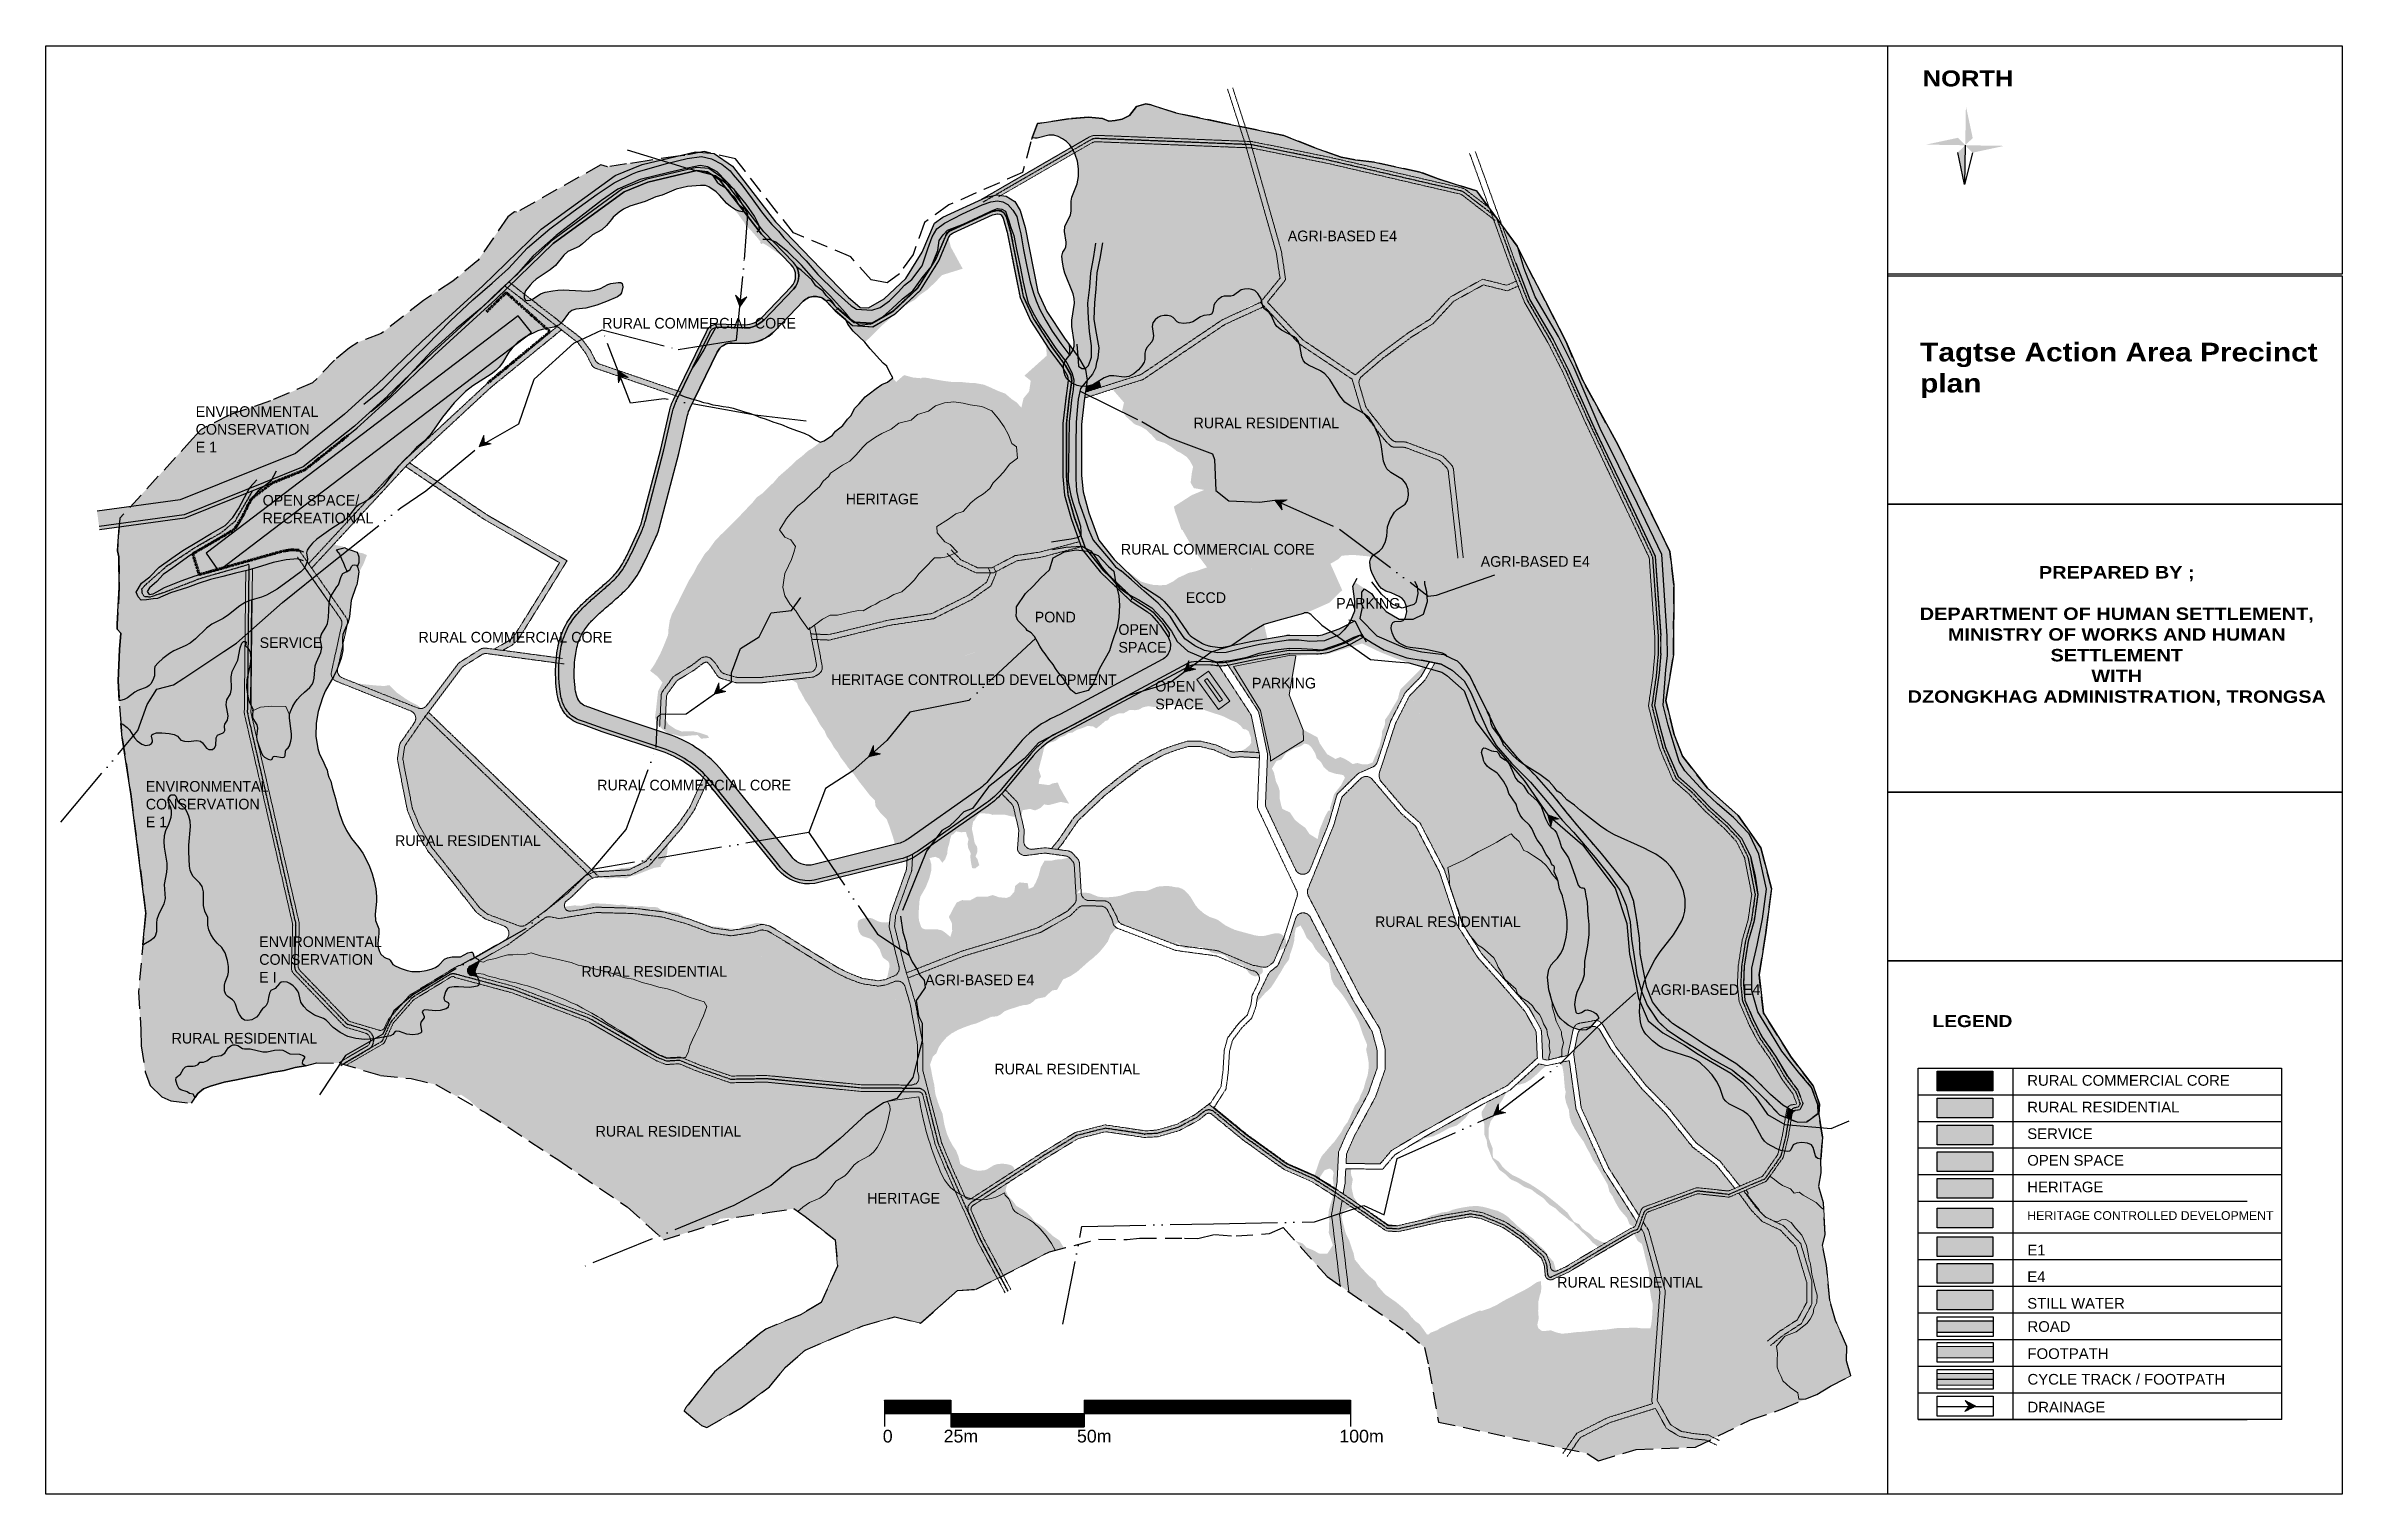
# Model space of a CAD drawing. Header units: inches. Extents: x 248001 to 248864, y 535757 to 536301.
import ezdxf

# ---------------------------------------------------------------- set-up
doc = ezdxf.new("R2010")
doc.units = ezdxf.units.IN
doc.header["$MEASUREMENT"] = 0
for name, pattern in [('ACAD_ISO05W100', [33, 24, -3, 0, -3, 0, -3]), ('DASHED2', [9.525, 6.35, -3.175]), ('Local_Government', [11, 2.5, -2, 2, -2, 2.5]), ('PHANTOM2', [1.25, 0.625, -0.125, 0.125, -0.125, 0.125, -0.125])]:
    doc.linetypes.add(name, pattern=pattern)
for name, color, linetype in [('E1 precinct', 88, 'Continuous'), ('E4 precinct', 96, 'Continuous'), ('hatch_Road', 7, 'Continuous'), ('Heritage control development', 74, 'Continuous'), ('openSpace', 74, 'Continuous'), ('StillWaterA', 142, 'Continuous')]:
    doc.layers.add(name, color=color, linetype=linetype)
doc.layers.add('Heritage Precinct', color=7, linetype='Continuous', true_color=0x8d97ce)
for name, color, linetype, lineweight in [('METALLED_ROAD', 7, 'Continuous', 30), ('New Footpath', 25, 'PHANTOM2', 20), ('Scale', 9, 'Continuous', 9), ('SURVEYED_BOUNDARY', 7, 'DASHED2', 70), ('TEXT', 254, 'Continuous', 25)]:
    doc.layers.add(name, color=color, linetype=linetype, lineweight=lineweight)
for name, color, linetype, lineweight, true_color in [('Rural Commercial Core', 7, 'Continuous', 13, 0xcbe49b), ('Rural Residential', 7, 'Continuous', 13, 0x9cc507), ('Service precinct', 7, 'Continuous', 18, 0x8d8958), ('UNMETALLED_ROAD', 7, 'Continuous', 30, 0xeb7b56)]:
    doc.layers.add(name, color=color, linetype=linetype, lineweight=lineweight, true_color=true_color)
doc.styles.get("Standard").update_dxf_attribs({"font": 'arial.ttf'})
pattern_1 = [(45, (-213.71933, 70.04977), (-0.088388347648, 0.088388347648), [])]
pattern_2 = [(45, (0, 0), (-0.088388347648, 0.088388347648), [])]

msp = doc.modelspace()

# ---------------------------------------------------------------- texts
at = {"char_height": 4, "attachment_point": 1}
for s, insert in [('{\\Fhand1|c0;AGRI-BASED E4}', (248467.83, 536231.24, 2194)), ('{\\Fhand1|c0;AGRI-BASED E4}', (248467.83, 536231.24, 2194)), ('{\\Fhand1|c0;RURAL COMMERCIAL CORE}', (248210.32, 536198.46)), ('{\\Fhand1|c0;RURAL COMMERCIAL CORE}', (248210.32, 536198.46)), ('{\\Fhand1|c0;ENVIRONMENTAL \\PCONSERVATION \\PE 1}', (248057.67, 536165.29, 4282)), ('{\\Fhand1|c0;RURAL RESIDENTIAL}', (248432.44, 536161.01, 6)), ('{\\Fhand1|c0;RURAL RESIDENTIAL}', (248432.44, 536161.01, 6)), ('{\\Fhand1|c0;OPEN SPACE/\\PRECREATIONAL}', (248082.83, 536131.95, -2131)), ('{\\Fhand1|c0;OPEN SPACE/\\PRECREATIONAL}', (248082.83, 536131.95, -2131)), ('{\\Fhand1|c0;HERITAGE}', (248301.8, 536132.47, 2167)), ('{\\Fhand1|c0;HERITAGE}', (248301.8, 536132.47, 2167)), ('{\\Fhand1|c0;RURAL COMMERCIAL CORE}', (248405.13, 536113.6, 1)), ('{\\Fhand1|c0;RURAL COMMERCIAL CORE}', (248405.13, 536113.6, 1)), ('{\\Fhand1|c0;AGRI-BASED E4}', (248540.27, 536109.01, 2195)), ('{\\Fhand1|c0;AGRI-BASED E4}', (248540.27, 536109.01, 2195)), ('{\\Fhand1|c0;ECCD}', (248429.49, 536095.43)), ('{\\Fhand1|c0;ECCD}', (248429.49, 536095.43)), ('{\\Fhand1|c0;POND}', (248372.78, 536088.13, -2165)), ('{\\Fhand1|c0;POND}', (248372.78, 536088.13, -2165)), ('{\\Fhand1|c0;PARKING}', (248486, 536093.29, 10)), ('{\\Fhand1|c0;PARKING}', (248486, 536093.29, 10)), ('{\\Fhand1|c0;SERVICE}', (248081.7, 536078.53, -7)), ('{\\Fhand1|c0;SERVICE}', (248081.7, 536078.53, -7)), ('{\\Fhand1|c0;RURAL COMMERCIAL CORE}', (248141.34, 536080.58)), ('{\\Fhand1|c0;RURAL COMMERCIAL CORE}', (248141.34, 536080.58)), ('{\\Fhand1|c0;OPEN \\PSPACE}', (248404.21, 536083.46, 2166)), ('{\\Fhand1|c0;OPEN \\PSPACE}', (248404.21, 536083.46, 2166)), ('{\\Fhand1|c0;HERITAGE CONTROLLED DEVELOPMENT}', (248296.3, 536064.63, -4299)), ('{\\Fhand1|c0;HERITAGE CONTROLLED DEVELOPMENT}', (248296.3, 536064.63, -4299)), ('{\\Fhand1|c0;OPEN \\PSPACE}', (248418.06, 536062.18)), ('{\\Fhand1|c0;OPEN \\PSPACE}', (248418.06, 536062.18)), ('{\\Fhand1|c0;PARKING}', (248454.37, 536063.33)), ('{\\Fhand1|c0;PARKING}', (248454.37, 536063.33)), ('{\\Fhand1|c0;ENVIRONMENTAL \\PCONSERVATION \\PE 1}', (248038.94, 536024.57, 2115)), ('{\\Fhand1|c0;RURAL COMMERCIAL CORE}', (248208.48, 536025.05, 1)), ('{\\Fhand1|c0;RURAL COMMERCIAL CORE}', (248208.48, 536025.05, 1)), ('{\\Fhand1|c0;RURAL RESIDENTIAL}', (248132.55, 536004.22, 2150)), ('{\\Fhand1|c0;RURAL RESIDENTIAL}', (248132.55, 536004.22, 2150)), ('{\\Fhand1|c0;ENVIRONMENTAL \\PCONSERVATION \\PE I}', (248081.54, 535966.24, 4244)), ('{\\Fhand1|c0;RURAL RESIDENTIAL}', (248500.59, 535973.75)), ('{\\Fhand1|c0;RURAL RESIDENTIAL}', (248500.59, 535973.75)), ('{\\Fhand1|c0;RURAL RESIDENTIAL}', (248202.53, 535955.07)), ('{\\Fhand1|c0;RURAL RESIDENTIAL}', (248202.53, 535955.07)), ('{\\Fhand1|c0;AGRI-BASED E4}', (248331.62, 535951.92, 2152)), ('{\\Fhand1|c0;AGRI-BASED E4}', (248331.62, 535951.92, 2152)), ('{\\Fhand1|c0;AGRI-BASED E4}', (248604.29, 535948.28, 2197)), ('{\\Fhand1|c0;AGRI-BASED E4}', (248604.29, 535948.28, 2197)), ('{\\Fhand1|c0;RURAL RESIDENTIAL}', (248048.65, 535930.02, 2115)), ('{\\Fhand1|c0;RURAL RESIDENTIAL}', (248048.65, 535930.02, 2115)), ('{\\Fhand1|c0;RURAL RESIDENTIAL}', (248357.63, 535918.43, 1)), ('{\\Fhand1|c0;RURAL RESIDENTIAL}', (248357.63, 535918.43, 1)), ('{\\Fhand1|c0;RURAL RESIDENTIAL}', (248207.89, 535895.08)), ('{\\Fhand1|c0;RURAL RESIDENTIAL}', (248207.89, 535895.08)), ('{\\Fhand1|c0;HERITAGE}', (248309.9, 535869.95, 2141)), ('{\\Fhand1|c0;HERITAGE}', (248309.9, 535869.95, 2141)), ('{\\Fhand1|c0;RURAL RESIDENTIAL}', (248568.99, 535838.37, 2166)), ('{\\Fhand1|c0;RURAL RESIDENTIAL}', (248568.99, 535838.37, 2166))]:
    msp.add_mtext_dynamic_manual_height_columns(s, width=105.1071, gutter_width=1, heights=[0], dxfattribs=dict(at, insert=insert))
at = {"layer": 'Scale', "color": 240, "lineweight": 20, "true_color": 0xed1f24}
for s, height, p in [('0', 4.77, (248315.73, 535776.22)), ('0', 4.77, (248315.73, 535776.22)), ('25m', 4.771, (248338.57, 535776.22)), ('25m', 4.771, (248338.57, 535776.22)), ('50m', 4.771, (248388.66, 535776.22)), ('50m', 4.771, (248388.66, 535776.22)), ('100m', 4.771, (248487.19, 535776.22)), ('100m', 4.771, (248487.19, 535776.22))]:
    msp.add_text(s, height=height, dxfattribs=at).set_placement(p)
at = {"layer": 'Scale', "color": 240, "true_color": 0xed1f24}
for s, height, p in [('0', 4.77, (248315.73, 535776.22)), ('0', 4.77, (248315.73, 535776.22)), ('25m', 4.771, (248338.57, 535776.22)), ('25m', 4.771, (248338.57, 535776.22)), ('50m', 4.771, (248388.66, 535776.22)), ('50m', 4.771, (248388.66, 535776.22)), ('100m', 4.771, (248487.19, 535776.22)), ('100m', 4.771, (248487.19, 535776.22))]:
    msp.add_text(s, height=height, dxfattribs=at).set_placement(p)
at = {"layer": 'TEXT', "color": 5, "lineweight": 30, "insert": (248706.26, 536291.36), "char_height": 6, "width": 11.5776, "attachment_point": 1}
msp.add_mtext('{\\fArial Black|b0|i0|c0|p34;NORTH}', dxfattribs=at)
msp.add_mtext('{\\fArial Black|b0|i0|c0|p34;NORTH}', dxfattribs=at)
at = {"layer": 'TEXT', "color": 251, "true_color": 0x636466, "attachment_point": 1}
for s, insert, char_height, width in [('{\\fArial Black|b0|i0|c0|p34;Tagtse Action Area Precinct plan}', (248705.32, 536189.12), 7, 149.1913), ('{\\fArial Black|b0|i0|c0|p34;Tagtse Action Area Precinct plan}', (248705.32, 536189.12), 7, 149.1913), ('\\pxqc;{\\fArial Black|b0|i0|c0|p34;\\H0.66667x;PREPARED BY ;\\P\\PDEPARTMENT OF HUMAN SETTLEMENT,\\PMINISTRY OF WORKS AND HUMAN\\PSETTLEMENT\\PWITH\\PDZONGKHAG ADMINISTRATION, TRONGSA}', (248704.56, 536105.28), 7, 149.1913), ('\\pxqc;{\\fArial Black|b0|i0|c0|p34;\\H0.66667x;PREPARED BY ;\\P\\PDEPARTMENT OF HUMAN SETTLEMENT,\\PMINISTRY OF WORKS AND HUMAN\\PSETTLEMENT\\PWITH\\PDZONGKHAG ADMINISTRATION, TRONGSA}', (248704.56, 536105.28), 7, 149.1913), ('{\\fArial Black|b0|i0|c0|p34;LEGEND}', (248709.97, 535936.68), 4.5, 93.7648), ('{\\fArial Black|b0|i0|c0|p34;LEGEND}', (248709.97, 535936.68), 4.5, 93.7648), ('\\pxt20;RURAL COMMERCIAL CORE', (248745.55, 535914.16), 4, 86.6444), ('\\pxt20;RURAL COMMERCIAL CORE', (248745.55, 535914.16), 4, 86.6444), ('\\pxt20;RURAL COMMERCIAL CORE', (248745.55, 535914.16), 4, 86.6444), ('\\pxt20;RURAL COMMERCIAL CORE', (248745.55, 535914.16), 4, 86.6444), ('\\pxt20;RURAL COMMERCIAL CORE', (248745.55, 535914.16), 4, 86.6444), ('\\pxt20;RURAL COMMERCIAL CORE', (248745.55, 535914.16), 4, 86.6444), ('\\pxt20;RURAL RESIDENTIAL ', (248745.55, 535904.16), 4, 86.6444), ('\\pxt20;RURAL RESIDENTIAL ', (248745.55, 535904.16), 4, 86.6444), ('\\pxt20;RURAL RESIDENTIAL ', (248745.55, 535904.16), 4, 86.6444), ('\\pxt20;RURAL RESIDENTIAL ', (248745.55, 535904.16), 4, 86.6444), ('\\pxt20;RURAL RESIDENTIAL ', (248745.55, 535904.16), 4, 86.6444), ('\\pxt20;RURAL RESIDENTIAL ', (248745.55, 535904.16), 4, 86.6444), ('SERVICE ', (248745.55, 535894.16), 4, 86.6444), ('SERVICE ', (248745.55, 535894.16), 4, 86.6444), ('SERVICE ', (248745.55, 535894.16), 4, 86.6444), ('SERVICE ', (248745.55, 535894.16), 4, 86.6444), ('SERVICE ', (248745.55, 535894.16), 4, 86.6444), ('SERVICE ', (248745.55, 535894.16), 4, 86.6444), ('OPEN SPACE', (248745.55, 535884.16), 4, 86.6444), ('OPEN SPACE', (248745.55, 535884.16), 4, 86.6444), ('OPEN SPACE', (248745.55, 535884.16), 4, 86.6444), ('OPEN SPACE', (248745.55, 535884.16), 4, 86.6444), ('OPEN SPACE', (248745.55, 535884.16), 4, 86.6444), ('OPEN SPACE', (248745.55, 535884.16), 4, 86.6444), ('HERITAGE ', (248745.55, 535874.16), 4, 86.6444), ('HERITAGE ', (248745.55, 535874.16), 4, 86.6444), ('HERITAGE ', (248745.55, 535874.16), 4, 86.6444), ('HERITAGE ', (248745.55, 535874.16), 4, 86.6444), ('HERITAGE ', (248745.55, 535874.16), 4, 86.6444), ('{\\H0.825x;HERITAGE CONTROLLED DEVELOPMENT} ', (248745.55, 535863.07), 4, 151.3148), ('E1', (248745.56, 535850.48), 4, 86.6444), ('E1', (248745.56, 535850.48), 4, 86.6444), ('E1', (248745.56, 535850.48), 4, 86.6444), ('E1', (248745.56, 535850.48), 4, 86.6444), ('E1', (248745.56, 535850.48), 4, 86.6444), ('E1', (248745.56, 535850.48), 4, 86.6444), ('E4', (248745.55, 535840.48), 4, 86.6444), ('E4', (248745.55, 535840.48), 4, 86.6444), ('E4', (248745.55, 535840.48), 4, 86.6444), ('E4', (248745.55, 535840.48), 4, 86.6444), ('E4', (248745.55, 535840.48), 4, 86.6444), ('E4', (248745.55, 535840.48), 4, 86.6444), ('STILL WATER', (248745.54, 535830.48), 4, 86.6444), ('STILL WATER', (248745.54, 535830.48), 4, 86.6444), ('STILL WATER', (248745.54, 535830.48), 4, 86.6444), ('STILL WATER', (248745.54, 535830.48), 4, 86.6444), ('STILL WATER', (248745.54, 535830.48), 4, 86.6444), ('STILL WATER', (248745.54, 535830.48), 4, 86.6444), ('\\pxt20;ROAD ', (248745.64, 535821.76), 4, 86.6444), ('\\pxt20;ROAD ', (248745.64, 535821.76), 4, 86.6444), ('\\pxt20;ROAD ', (248745.64, 535821.76), 4, 86.6444), ('\\pxt20;ROAD ', (248745.64, 535821.76), 4, 86.6444), ('\\pxt20;ROAD ', (248745.64, 535821.76), 4, 86.6444), ('\\pxt20;ROAD ', (248745.64, 535821.76), 4, 86.6444), ('\\pxt20;FOOTPATH', (248745.64, 535811.58), 4, 86.6444), ('\\pxt20;FOOTPATH', (248745.64, 535811.58), 4, 86.6444), ('\\pxt20;FOOTPATH', (248745.64, 535811.58), 4, 86.6444), ('\\pxt20;FOOTPATH', (248745.64, 535811.58), 4, 86.6444), ('\\pxt20;FOOTPATH', (248745.64, 535811.58), 4, 86.6444), ('\\pxt20;FOOTPATH', (248745.64, 535811.58), 4, 86.6444), ('\\pxt20;CYCLE TRACK / FOOTPATH', (248745.64, 535801.96), 4, 116.1227), ('\\pxt20;CYCLE TRACK / FOOTPATH', (248745.64, 535801.96), 4, 116.1227), ('\\pxt20;CYCLE TRACK / FOOTPATH', (248745.64, 535801.96), 4, 116.1227), ('\\pxt20;CYCLE TRACK / FOOTPATH', (248745.64, 535801.96), 4, 116.1227), ('\\pxt20;CYCLE TRACK / FOOTPATH', (248745.64, 535801.96), 4, 116.1227), ('\\pxt20;CYCLE TRACK / FOOTPATH', (248745.64, 535801.96), 4, 116.1227), ('DRAINAGE ', (248745.64, 535791.51), 4, 116.1227), ('DRAINAGE ', (248745.64, 535791.51), 4, 116.1227), ('DRAINAGE ', (248745.64, 535791.51), 4, 116.1227), ('DRAINAGE ', (248745.64, 535791.51), 4, 116.1227), ('DRAINAGE ', (248745.64, 535791.51), 4, 116.1227), ('DRAINAGE ', (248745.64, 535791.51), 4, 116.1227)]:
    msp.add_mtext(s, dxfattribs=dict(at, insert=insert, char_height=char_height, width=width))

# ---------------------------------------------------------------- blocks, each defined once
blk = doc.blocks.new('arrow')
at = {"layer": 'StillWaterA', "lineweight": 20}
h = blk.add_hatch(dxfattribs=at)
h.set_pattern_fill('ANSI31', color=256)
h.set_pattern_definition([(45, (0, 0), (-0.088388347648, 0.088388347648), [])])
h.paths.add_polyline_path([(248312.18, 536037.97), (248310.4, 536033.68), (248312.28, 536035.35)])
h.paths.add_polyline_path([(248312.28, 536035.35), (248310.4, 536033.68), (248314.87, 536034.73)])
blk.add_lwpolyline([(248312.18, 536037.97), (248310.4, 536033.68), (248314.87, 536034.73), (248312.28, 536035.35), (248312.18, 536037.97)], dxfattribs=at)

# ---------------------------------------------------------------- hatches: boundary and pattern name
at = {"layer": 'E1 precinct', "transparency": 33554572}
h = msp.add_hatch(color=256, dxfattribs=at)
h.dxf.hatch_style = 1
h.paths.add_polyline_path([(248125.88, 536173.51), (248142.63, 536189.55), (248165.54, 536210.55), (248187.46, 536231.75), (248215.16, 536251.98), (248225.4, 536256.07), (248238.56, 536259.21), (248227.21, 536257.45), (248219.51, 536256.26), (248212.3, 536255.14), (248209.89, 536255.97), (248178.2, 536238.13), (248177.39, 536238.31), (248174.94, 536236.35), (248163.61, 536220), (248154.19, 536212.22), (248143.27, 536204.99), (248127.39, 536192.58), (248118.53, 536189.28), (248115.39, 536187.24), (248109.85, 536182.62), (248101.56, 536174.02), (248085.76, 536167.3), (248070.27, 536162), (248059.71, 536156.56), (248056.51, 536153.03), (248043.62, 536138.98), (248033.15, 536127.57), (248051.86, 536130.12), (248095.14, 536147.56), (248113.6, 536162.26)])
h = msp.add_hatch(color=256, dxfattribs=at)
h.dxf.hatch_style = 1
h.paths.add_polyline_path([(248125.88, 536173.51), (248142.63, 536189.55), (248165.54, 536210.55), (248187.46, 536231.75), (248215.16, 536251.98), (248225.4, 536256.07), (248238.56, 536259.21), (248227.21, 536257.45), (248219.51, 536256.26), (248212.3, 536255.14), (248209.89, 536255.97), (248178.2, 536238.13), (248177.39, 536238.31), (248174.94, 536236.35), (248163.61, 536220), (248154.19, 536212.22), (248143.27, 536204.99), (248127.39, 536192.58), (248118.53, 536189.28), (248115.39, 536187.24), (248109.85, 536182.62), (248101.56, 536174.02), (248085.76, 536167.3), (248070.27, 536162), (248059.71, 536156.56), (248056.51, 536153.03), (248043.62, 536138.98), (248033.15, 536127.57), (248051.86, 536130.12), (248095.14, 536147.56), (248113.6, 536162.26)])
h = msp.add_hatch(color=256, dxfattribs=at)
h.dxf.hatch_style = 1
edge = h.paths.add_edge_path()
edge.add_line((248181.84, 536191.49), (248181.77, 536191.44))
edge.add_line((248181.77, 536191.44), (248186.21, 536193.55))
edge.add_line((248186.21, 536193.55), (248187.86, 536194.08))
edge.add_line((248187.86, 536194.08), (248192.14, 536194.99))
edge.add_line((248192.14, 536194.99), (248194.16, 536195.88))
edge.add_line((248194.16, 536195.88), (248195.36, 536197.02))
edge.add_line((248195.36, 536197.02), (248197.68, 536200.27))
edge.add_line((248197.68, 536200.27), (248199, 536201.3))
edge.add_line((248199, 536201.3), (248200.45, 536201.71))
edge.add_line((248200.45, 536201.71), (248204.23, 536202.08))
edge.add_line((248204.23, 536202.08), (248208.34, 536203.18))
edge.add_line((248208.34, 536203.18), (248211.99, 536204.6))
edge.add_line((248211.99, 536204.6), (248216.09, 536206.34))
edge.add_line((248216.09, 536206.34), (248217.05, 536207.07))
edge.add_line((248217.05, 536207.07), (248217.61, 536207.89))
edge.add_line((248217.61, 536207.89), (248218.05, 536209.96))
edge.add_line((248218.05, 536209.96), (248218.01, 536210.82))
edge.add_line((248218.01, 536210.82), (248217.8, 536211.38))
edge.add_line((248217.8, 536211.38), (248217.29, 536211.7))
edge.add_line((248217.29, 536211.7), (248216.4, 536211.81))
edge.add_line((248216.4, 536211.81), (248213.54, 536211.38))
edge.add_line((248213.54, 536211.38), (248212.42, 536210.96))
edge.add_line((248212.42, 536210.96), (248209.66, 536209.44))
edge.add_line((248209.66, 536209.44), (248207.57, 536208.83))
edge.add_line((248207.57, 536208.83), (248205.15, 536208.55))
edge.add_line((248205.15, 536208.55), (248202.63, 536208.57))
edge.add_line((248202.63, 536208.57), (248195.7, 536208.99))
edge.add_line((248195.7, 536208.99), (248193.64, 536208.92))
edge.add_line((248193.64, 536208.92), (248191.83, 536208.67))
edge.add_line((248191.83, 536208.67), (248188.92, 536208.07))
edge.add_line((248188.92, 536208.07), (248187.18, 536207.5))
edge.add_line((248187.18, 536207.5), (248184.43, 536205.61))
edge.add_line((248184.43, 536205.61), (248183.3, 536205.18))
edge.add_line((248183.3, 536205.18), (248182.16, 536205.02))
edge.add_line((248182.16, 536205.02), (248181.56, 536205.18))
edge.add_line((248181.56, 536205.18), (248180.98, 536205.95))
edge.add_line((248180.98, 536205.95), (248180.98, 536207.12))
edge.add_line((248180.98, 536207.12), (248181.54, 536208.58))
edge.add_line((248181.54, 536208.58), (248183.3, 536210.8))
edge.add_line((248183.3, 536210.8), (248184.3, 536211.91))
edge.add_line((248184.3, 536211.91), (248185.55, 536213))
edge.add_line((248185.55, 536213), (248190.8, 536216.52))
edge.add_line((248190.8, 536216.52), (248192.8, 536218.16))
edge.add_line((248192.8, 536218.16), (248195.97, 536222.06))
edge.add_line((248195.97, 536222.06), (248197.45, 536223.4))
edge.add_line((248197.45, 536223.4), (248201.71, 536225.33))
edge.add_line((248201.71, 536225.33), (248202.95, 536226.23))
edge.add_line((248202.95, 536226.23), (248206.75, 536229.6))
edge.add_line((248206.75, 536229.6), (248210.24, 536231.54))
edge.add_line((248210.24, 536231.54), (248211.94, 536233.19))
edge.add_line((248211.94, 536233.19), (248213.81, 536235.4))
edge.add_line((248213.81, 536235.4), (248214.51, 536236.22))
edge.add_line((248214.51, 536236.22), (248216.69, 536238.18))
edge.add_line((248216.69, 536238.18), (248218.4, 536239.26))
edge.add_line((248218.4, 536239.26), (248220.72, 536240.36))
edge.add_line((248220.72, 536240.36), (248226.5, 536242.11))
edge.add_line((248226.5, 536242.11), (248230.43, 536243.96))
edge.add_line((248230.43, 536243.96), (248232.93, 536244.5))
edge.add_line((248232.93, 536244.5), (248238.17, 536246.79))
edge.add_line((248238.17, 536246.79), (248242.43, 536247.79))
edge.add_line((248242.43, 536247.79), (248247.32, 536248.21))
edge.add_line((248247.32, 536248.21), (248249.18, 536248.21))
edge.add_line((248249.18, 536248.21), (248250.38, 536247.67))
edge.add_line((248250.38, 536247.67), (248253.1, 536245.81))
edge.add_line((248253.1, 536245.81), (248254.42, 536244.58))
edge.add_line((248254.42, 536244.58), (248257.13, 536241.45))
edge.add_line((248257.13, 536241.45), (248258.55, 536240.25))
edge.add_line((248258.55, 536240.25), (248260.47, 536239.02))
edge.add_line((248260.47, 536239.02), (248261.82, 536238.51))
edge.add_line((248261.82, 536238.51), (248262.99, 536238.29))
edge.add_line((248262.99, 536238.29), (248263.46, 536238.4))
edge.add_line((248263.46, 536238.4), (248263.47, 536238.94))
edge.add_line((248263.47, 536238.94), (248263.13, 536239.82))
edge.add_line((248263.13, 536239.82), (248261.39, 536241.12))
edge.add_line((248261.39, 536241.12), (248260.3, 536243.52))
edge.add_line((248260.3, 536243.52), (248258.44, 536245.27))
edge.add_line((248258.44, 536245.27), (248257.57, 536246.58))
edge.add_line((248257.57, 536246.58), (248256.72, 536247.35))
edge.add_line((248256.72, 536247.35), (248254.43, 536248.69))
edge.add_line((248254.43, 536248.69), (248253.54, 536249.41))
edge.add_line((248253.54, 536249.41), (248252.08, 536251.69))
edge.add_line((248252.08, 536251.69), (248251.47, 536252.35))
edge.add_line((248251.47, 536252.35), (248250.05, 536253.09))
edge.add_line((248250.05, 536253.09), (248247.76, 536253.66))
edge.add_line((248247.76, 536253.66), (248245.9, 536253.76))
edge.add_line((248245.9, 536253.76), (248227.53, 536249.38))
edge.add_line((248227.53, 536249.38), (248218.58, 536245.81))
edge.add_line((248218.58, 536245.81), (248191.98, 536226.38))
edge.add_line((248191.98, 536226.38), (248170.34, 536205.45))
edge.add_line((248170.34, 536205.45), (248147.41, 536184.44))
edge.add_line((248147.41, 536184.44), (248130.7, 536168.44))
edge.add_arc((248127.66, 536171.61), 4.4, 312.49023, 313.76318, ccw=False)
edge.add_line((248130.63, 536168.37), (248118.26, 536157.04))
edge.add_arc((248115.29, 536160.28), 4.4, 308.54373, 312.49023, ccw=False)
edge.add_line((248118.03, 536156.84), (248098.71, 536141.45))
edge.add_line((248098.71, 536141.45), (248053.66, 536123.3))
edge.add_line((248053.66, 536123.3), (248028.97, 536119.94))
edge.add_line((248028.97, 536119.94), (248028.26, 536110.97))
edge.add_line((248028.26, 536110.97), (248028.86, 536108.7))
edge.add_line((248028.86, 536108.7), (248028.98, 536097.39))
edge.add_line((248028.98, 536097.39), (248028.22, 536083.49))
edge.add_line((248028.22, 536083.49), (248028.19, 536081.56))
edge.add_line((248028.19, 536081.56), (248029.55, 536080.05))
edge.add_line((248029.55, 536080.05), (248029.08, 536074))
edge.add_line((248029.08, 536074), (248028.79, 536068.06))
edge.add_line((248028.79, 536068.06), (248028.62, 536062.21))
edge.add_line((248028.62, 536062.21), (248029, 536054.8))
edge.add_line((248029, 536054.8), (248029.46, 536054.83))
edge.add_line((248029.46, 536054.83), (248030.82, 536055.21))
edge.add_line((248030.82, 536055.21), (248032.1, 536055.78))
edge.add_line((248032.1, 536055.78), (248034.81, 536057.92))
edge.add_line((248034.81, 536057.92), (248036.01, 536058.56))
edge.add_line((248036.01, 536058.56), (248039.38, 536059.87))
edge.add_line((248039.38, 536059.87), (248040.22, 536060.4))
edge.add_line((248040.22, 536060.4), (248040.82, 536061.02))
edge.add_line((248040.82, 536061.02), (248041.61, 536062.41))
edge.add_line((248041.61, 536062.41), (248042.18, 536064.12))
edge.add_line((248042.18, 536064.12), (248042.15, 536066.74))
edge.add_line((248042.15, 536066.74), (248042.37, 536067.61))
edge.add_line((248042.37, 536067.61), (248043.53, 536068.96))
edge.add_line((248043.53, 536068.96), (248045.35, 536070.64))
edge.add_line((248045.35, 536070.64), (248047.8, 536072.45))
edge.add_line((248047.8, 536072.45), (248049.48, 536073.43))
edge.add_line((248049.48, 536073.43), (248053.73, 536075.32))
edge.add_line((248053.73, 536075.32), (248055.55, 536076.33))
edge.add_line((248055.55, 536076.33), (248057.57, 536077.93))
edge.add_line((248057.57, 536077.93), (248061.71, 536082.02))
edge.add_line((248061.71, 536082.02), (248063.69, 536083.5))
edge.add_line((248063.69, 536083.5), (248067.95, 536085.63))
edge.add_line((248067.95, 536085.63), (248069.94, 536086.96))
edge.add_line((248069.94, 536086.96), (248074.2, 536090.35))
edge.add_line((248074.2, 536090.35), (248076.29, 536091.64))
edge.add_line((248076.29, 536091.64), (248078.04, 536092.36))
edge.add_line((248078.04, 536092.36), (248082.36, 536093.63))
edge.add_line((248082.36, 536093.63), (248084.23, 536094.35))
edge.add_line((248084.23, 536094.35), (248088.34, 536096.65))
edge.add_line((248088.34, 536096.65), (248092.96, 536099.97))
edge.add_line((248092.96, 536099.97), (248097.18, 536103.12))
edge.add_line((248097.18, 536103.12), (248098.25, 536104.24))
edge.add_line((248098.25, 536104.24), (248098.96, 536105.4))
edge.add_line((248098.96, 536105.4), (248099.55, 536106.95))
edge.add_line((248099.55, 536106.95), (248099.62, 536107.91))
edge.add_line((248099.62, 536107.91), (248099.35, 536110.22))
edge.add_line((248099.35, 536110.22), (248099.55, 536111.21))
edge.add_line((248099.55, 536111.21), (248100.32, 536112.38))
edge.add_line((248100.32, 536112.38), (248101.57, 536113.88))
edge.add_line((248101.57, 536113.88), (248103.18, 536115.37))
edge.add_line((248103.18, 536115.37), (248108.46, 536119.16))
edge.add_line((248108.46, 536119.16), (248113.69, 536122.46))
edge.add_line((248113.69, 536122.46), (248114.93, 536123.72))
edge.add_line((248114.93, 536123.72), (248117.53, 536127.14))
edge.add_line((248117.53, 536127.14), (248119.12, 536128.46))
edge.add_line((248119.12, 536128.46), (248121.25, 536129.43))
edge.add_line((248121.25, 536129.43), (248122.81, 536130.39))
edge.add_line((248122.81, 536130.39), (248124.4, 536131.63))
edge.add_line((248124.4, 536131.63), (248128.23, 536135.44))
edge.add_line((248128.23, 536135.44), (248133.66, 536142.61))
edge.add_line((248133.66, 536142.61), (248136.45, 536145.52))
edge.add_line((248136.45, 536145.52), (248138.15, 536147.05))
edge.add_line((248138.15, 536147.05), (248140.66, 536149.75))
edge.add_line((248140.66, 536149.75), (248143.3, 536152.07))
edge.add_line((248143.3, 536152.07), (248145.7, 536154.59))
edge.add_line((248145.7, 536154.59), (248147.21, 536156.74))
edge.add_line((248147.21, 536156.74), (248150.35, 536161.18))
edge.add_line((248150.35, 536161.18), (248154.81, 536166.55))
edge.add_line((248154.81, 536166.55), (248159.07, 536170.87))
edge.add_line((248159.07, 536170.87), (248161.78, 536172.96))
edge.add_line((248161.78, 536172.96), (248168.7, 536177.34))
edge.add_line((248168.7, 536177.34), (248170.34, 536178.65))
edge.add_line((248170.34, 536178.65), (248171.67, 536179.98))
edge.add_line((248171.67, 536179.98), (248172.92, 536181.65))
edge.add_line((248172.92, 536181.65), (248175.34, 536185.63))
edge.add_line((248175.34, 536185.63), (248176.52, 536187.15))
edge.add_line((248176.52, 536187.15), (248177.74, 536188.38))
edge.add_line((248177.74, 536188.38), (248067.37, 536104.43))
edge.add_line((248067.37, 536104.43), (248065.85, 536103.99))
edge.add_line((248065.85, 536103.99), (248061.57, 536110.08))
edge.add_line((248061.57, 536110.08), (248178.77, 536199.21))
edge.add_line((248178.77, 536199.21), (248183.81, 536192.99))
edge.add_line((248183.81, 536192.99), (248181.84, 536191.49))
h = msp.add_hatch(color=256, dxfattribs=at)
h.dxf.hatch_style = 1
edge = h.paths.add_edge_path()
edge.add_line((248181.84, 536191.49), (248181.77, 536191.44))
edge.add_line((248181.77, 536191.44), (248186.21, 536193.55))
edge.add_line((248186.21, 536193.55), (248187.86, 536194.08))
edge.add_line((248187.86, 536194.08), (248192.14, 536194.99))
edge.add_line((248192.14, 536194.99), (248194.16, 536195.88))
edge.add_line((248194.16, 536195.88), (248195.36, 536197.02))
edge.add_line((248195.36, 536197.02), (248197.68, 536200.27))
edge.add_line((248197.68, 536200.27), (248199, 536201.3))
edge.add_line((248199, 536201.3), (248200.45, 536201.71))
edge.add_line((248200.45, 536201.71), (248204.23, 536202.08))
edge.add_line((248204.23, 536202.08), (248208.34, 536203.18))
edge.add_line((248208.34, 536203.18), (248211.99, 536204.6))
edge.add_line((248211.99, 536204.6), (248216.09, 536206.34))
edge.add_line((248216.09, 536206.34), (248217.05, 536207.07))
edge.add_line((248217.05, 536207.07), (248217.61, 536207.89))
edge.add_line((248217.61, 536207.89), (248218.05, 536209.96))
edge.add_line((248218.05, 536209.96), (248218.01, 536210.82))
edge.add_line((248218.01, 536210.82), (248217.8, 536211.38))
edge.add_line((248217.8, 536211.38), (248217.29, 536211.7))
edge.add_line((248217.29, 536211.7), (248216.4, 536211.81))
edge.add_line((248216.4, 536211.81), (248213.54, 536211.38))
edge.add_line((248213.54, 536211.38), (248212.42, 536210.96))
edge.add_line((248212.42, 536210.96), (248209.66, 536209.44))
edge.add_line((248209.66, 536209.44), (248207.57, 536208.83))
edge.add_line((248207.57, 536208.83), (248205.15, 536208.55))
edge.add_line((248205.15, 536208.55), (248202.63, 536208.57))
edge.add_line((248202.63, 536208.57), (248195.7, 536208.99))
edge.add_line((248195.7, 536208.99), (248193.64, 536208.92))
edge.add_line((248193.64, 536208.92), (248191.83, 536208.67))
edge.add_line((248191.83, 536208.67), (248188.92, 536208.07))
edge.add_line((248188.92, 536208.07), (248187.18, 536207.5))
edge.add_line((248187.18, 536207.5), (248184.43, 536205.61))
edge.add_line((248184.43, 536205.61), (248183.3, 536205.18))
edge.add_line((248183.3, 536205.18), (248182.16, 536205.02))
edge.add_line((248182.16, 536205.02), (248181.56, 536205.18))
edge.add_line((248181.56, 536205.18), (248180.98, 536205.95))
edge.add_line((248180.98, 536205.95), (248180.98, 536207.12))
edge.add_line((248180.98, 536207.12), (248181.54, 536208.58))
edge.add_line((248181.54, 536208.58), (248183.3, 536210.8))
edge.add_line((248183.3, 536210.8), (248184.3, 536211.91))
edge.add_line((248184.3, 536211.91), (248185.55, 536213))
edge.add_line((248185.55, 536213), (248190.8, 536216.52))
edge.add_line((248190.8, 536216.52), (248192.8, 536218.16))
edge.add_line((248192.8, 536218.16), (248195.97, 536222.06))
edge.add_line((248195.97, 536222.06), (248197.45, 536223.4))
edge.add_line((248197.45, 536223.4), (248201.71, 536225.33))
edge.add_line((248201.71, 536225.33), (248202.95, 536226.23))
edge.add_line((248202.95, 536226.23), (248206.75, 536229.6))
edge.add_line((248206.75, 536229.6), (248210.24, 536231.54))
edge.add_line((248210.24, 536231.54), (248211.94, 536233.19))
edge.add_line((248211.94, 536233.19), (248213.81, 536235.4))
edge.add_line((248213.81, 536235.4), (248214.51, 536236.22))
edge.add_line((248214.51, 536236.22), (248216.69, 536238.18))
edge.add_line((248216.69, 536238.18), (248218.4, 536239.26))
edge.add_line((248218.4, 536239.26), (248220.72, 536240.36))
edge.add_line((248220.72, 536240.36), (248226.5, 536242.11))
edge.add_line((248226.5, 536242.11), (248230.43, 536243.96))
edge.add_line((248230.43, 536243.96), (248232.93, 536244.5))
edge.add_line((248232.93, 536244.5), (248238.17, 536246.79))
edge.add_line((248238.17, 536246.79), (248242.43, 536247.79))
edge.add_line((248242.43, 536247.79), (248247.32, 536248.21))
edge.add_line((248247.32, 536248.21), (248249.18, 536248.21))
edge.add_line((248249.18, 536248.21), (248250.38, 536247.67))
edge.add_line((248250.38, 536247.67), (248253.1, 536245.81))
edge.add_line((248253.1, 536245.81), (248254.42, 536244.58))
edge.add_line((248254.42, 536244.58), (248257.13, 536241.45))
edge.add_line((248257.13, 536241.45), (248258.55, 536240.25))
edge.add_line((248258.55, 536240.25), (248260.47, 536239.02))
edge.add_line((248260.47, 536239.02), (248261.82, 536238.51))
edge.add_line((248261.82, 536238.51), (248262.99, 536238.29))
edge.add_line((248262.99, 536238.29), (248263.46, 536238.4))
edge.add_line((248263.46, 536238.4), (248263.47, 536238.94))
edge.add_line((248263.47, 536238.94), (248263.13, 536239.82))
edge.add_line((248263.13, 536239.82), (248261.39, 536241.12))
edge.add_line((248261.39, 536241.12), (248260.3, 536243.52))
edge.add_line((248260.3, 536243.52), (248258.44, 536245.27))
edge.add_line((248258.44, 536245.27), (248257.57, 536246.58))
edge.add_line((248257.57, 536246.58), (248256.72, 536247.35))
edge.add_line((248256.72, 536247.35), (248254.43, 536248.69))
edge.add_line((248254.43, 536248.69), (248253.54, 536249.41))
edge.add_line((248253.54, 536249.41), (248252.08, 536251.69))
edge.add_line((248252.08, 536251.69), (248251.47, 536252.35))
edge.add_line((248251.47, 536252.35), (248250.05, 536253.09))
edge.add_line((248250.05, 536253.09), (248247.76, 536253.66))
edge.add_line((248247.76, 536253.66), (248245.9, 536253.76))
edge.add_line((248245.9, 536253.76), (248227.53, 536249.38))
edge.add_line((248227.53, 536249.38), (248218.58, 536245.81))
edge.add_line((248218.58, 536245.81), (248191.98, 536226.38))
edge.add_line((248191.98, 536226.38), (248170.34, 536205.45))
edge.add_line((248170.34, 536205.45), (248147.41, 536184.44))
edge.add_line((248147.41, 536184.44), (248130.7, 536168.44))
edge.add_arc((248127.66, 536171.61), 4.4, 312.49023, 313.76318, ccw=False)
edge.add_line((248130.63, 536168.37), (248118.26, 536157.04))
edge.add_arc((248115.29, 536160.28), 4.4, 308.54373, 312.49023, ccw=False)
edge.add_line((248118.03, 536156.84), (248098.71, 536141.45))
edge.add_line((248098.71, 536141.45), (248053.66, 536123.3))
edge.add_line((248053.66, 536123.3), (248028.97, 536119.94))
edge.add_line((248028.97, 536119.94), (248028.26, 536110.97))
edge.add_line((248028.26, 536110.97), (248028.86, 536108.7))
edge.add_line((248028.86, 536108.7), (248028.98, 536097.39))
edge.add_line((248028.98, 536097.39), (248028.22, 536083.49))
edge.add_line((248028.22, 536083.49), (248028.19, 536081.56))
edge.add_line((248028.19, 536081.56), (248029.55, 536080.05))
edge.add_line((248029.55, 536080.05), (248029.08, 536074))
edge.add_line((248029.08, 536074), (248028.79, 536068.06))
edge.add_line((248028.79, 536068.06), (248028.62, 536062.21))
edge.add_line((248028.62, 536062.21), (248029, 536054.8))
edge.add_line((248029, 536054.8), (248029.46, 536054.83))
edge.add_line((248029.46, 536054.83), (248030.82, 536055.21))
edge.add_line((248030.82, 536055.21), (248032.1, 536055.78))
edge.add_line((248032.1, 536055.78), (248034.81, 536057.92))
edge.add_line((248034.81, 536057.92), (248036.01, 536058.56))
edge.add_line((248036.01, 536058.56), (248039.38, 536059.87))
edge.add_line((248039.38, 536059.87), (248040.22, 536060.4))
edge.add_line((248040.22, 536060.4), (248040.82, 536061.02))
edge.add_line((248040.82, 536061.02), (248041.61, 536062.41))
edge.add_line((248041.61, 536062.41), (248042.18, 536064.12))
edge.add_line((248042.18, 536064.12), (248042.15, 536066.74))
edge.add_line((248042.15, 536066.74), (248042.37, 536067.61))
edge.add_line((248042.37, 536067.61), (248043.53, 536068.96))
edge.add_line((248043.53, 536068.96), (248045.35, 536070.64))
edge.add_line((248045.35, 536070.64), (248047.8, 536072.45))
edge.add_line((248047.8, 536072.45), (248049.48, 536073.43))
edge.add_line((248049.48, 536073.43), (248053.73, 536075.32))
edge.add_line((248053.73, 536075.32), (248055.55, 536076.33))
edge.add_line((248055.55, 536076.33), (248057.57, 536077.93))
edge.add_line((248057.57, 536077.93), (248061.71, 536082.02))
edge.add_line((248061.71, 536082.02), (248063.69, 536083.5))
edge.add_line((248063.69, 536083.5), (248067.95, 536085.63))
edge.add_line((248067.95, 536085.63), (248069.94, 536086.96))
edge.add_line((248069.94, 536086.96), (248074.2, 536090.35))
edge.add_line((248074.2, 536090.35), (248076.29, 536091.64))
edge.add_line((248076.29, 536091.64), (248078.04, 536092.36))
edge.add_line((248078.04, 536092.36), (248082.36, 536093.63))
edge.add_line((248082.36, 536093.63), (248084.23, 536094.35))
edge.add_line((248084.23, 536094.35), (248088.34, 536096.65))
edge.add_line((248088.34, 536096.65), (248092.96, 536099.97))
edge.add_line((248092.96, 536099.97), (248097.18, 536103.12))
edge.add_line((248097.18, 536103.12), (248098.25, 536104.24))
edge.add_line((248098.25, 536104.24), (248098.96, 536105.4))
edge.add_line((248098.96, 536105.4), (248099.55, 536106.95))
edge.add_line((248099.55, 536106.95), (248099.62, 536107.91))
edge.add_line((248099.62, 536107.91), (248099.35, 536110.22))
edge.add_line((248099.35, 536110.22), (248099.55, 536111.21))
edge.add_line((248099.55, 536111.21), (248100.32, 536112.38))
edge.add_line((248100.32, 536112.38), (248101.57, 536113.88))
edge.add_line((248101.57, 536113.88), (248103.18, 536115.37))
edge.add_line((248103.18, 536115.37), (248108.46, 536119.16))
edge.add_line((248108.46, 536119.16), (248113.69, 536122.46))
edge.add_line((248113.69, 536122.46), (248114.93, 536123.72))
edge.add_line((248114.93, 536123.72), (248117.53, 536127.14))
edge.add_line((248117.53, 536127.14), (248119.12, 536128.46))
edge.add_line((248119.12, 536128.46), (248121.25, 536129.43))
edge.add_line((248121.25, 536129.43), (248122.81, 536130.39))
edge.add_line((248122.81, 536130.39), (248124.4, 536131.63))
edge.add_line((248124.4, 536131.63), (248128.23, 536135.44))
edge.add_line((248128.23, 536135.44), (248133.66, 536142.61))
edge.add_line((248133.66, 536142.61), (248136.45, 536145.52))
edge.add_line((248136.45, 536145.52), (248138.15, 536147.05))
edge.add_line((248138.15, 536147.05), (248140.66, 536149.75))
edge.add_line((248140.66, 536149.75), (248143.3, 536152.07))
edge.add_line((248143.3, 536152.07), (248145.7, 536154.59))
edge.add_line((248145.7, 536154.59), (248147.21, 536156.74))
edge.add_line((248147.21, 536156.74), (248150.35, 536161.18))
edge.add_line((248150.35, 536161.18), (248154.81, 536166.55))
edge.add_line((248154.81, 536166.55), (248159.07, 536170.87))
edge.add_line((248159.07, 536170.87), (248161.78, 536172.96))
edge.add_line((248161.78, 536172.96), (248168.7, 536177.34))
edge.add_line((248168.7, 536177.34), (248170.34, 536178.65))
edge.add_line((248170.34, 536178.65), (248171.67, 536179.98))
edge.add_line((248171.67, 536179.98), (248172.92, 536181.65))
edge.add_line((248172.92, 536181.65), (248175.34, 536185.63))
edge.add_line((248175.34, 536185.63), (248176.52, 536187.15))
edge.add_line((248176.52, 536187.15), (248177.74, 536188.38))
edge.add_line((248177.74, 536188.38), (248067.37, 536104.43))
edge.add_line((248067.37, 536104.43), (248065.85, 536103.99))
edge.add_line((248065.85, 536103.99), (248061.57, 536110.08))
edge.add_line((248061.57, 536110.08), (248178.77, 536199.21))
edge.add_line((248178.77, 536199.21), (248183.81, 536192.99))
edge.add_line((248183.81, 536192.99), (248181.84, 536191.49))
h = msp.add_hatch(color=256, dxfattribs=at)
h.dxf.hatch_style = 1
h.paths.add_polyline_path([(248116.68, 536105.59), (248117.44, 536105.73), (248118.04, 536105.59), (248118.62, 536104.62), (248118.9, 536103.16), (248118.84, 536102.63), (248120.65, 536105.96), (248122, 536109.4), (248120.11, 536110.22), (248118.74, 536110.3), (248117.63, 536110.68), (248116.94, 536110.84), (248114.59, 536111.62), (248112.78, 536112.66), (248110.13, 536113.22), (248109.59, 536113.52), (248101.24, 536104.5), (248108.54, 536094.07), (248110.74, 536097.43), (248111.26, 536098.22), (248112.29, 536101.39), (248113, 536102.49), (248115.52, 536103.85), (248116.3, 536105.25)])
h.paths.add_polyline_path([(248107.83, 536114.56), (248106.28, 536115.56), (248104.44, 536116.27), (248103.18, 536115.37), (248101.57, 536113.88), (248100.32, 536112.38), (248099.55, 536111.21), (248099.35, 536110.22), (248099.62, 536107.91), (248099.54, 536106.93), (248100.07, 536106.18)])
h.paths.add_polyline_path([(248122.02, 536129.9), (248121.25, 536129.43), (248119.61, 536128.69), (248118.3, 536127.39), (248117.3, 536126.84), (248114.93, 536123.72), (248113.69, 536122.46), (248108.46, 536119.16), (248104.44, 536116.27), (248106.28, 536115.56), (248107.83, 536114.56)])
h = msp.add_hatch(color=256, dxfattribs=at)
h.dxf.hatch_style = 1
h.paths.add_polyline_path([(248116.68, 536105.59), (248117.44, 536105.73), (248118.04, 536105.59), (248118.62, 536104.62), (248118.9, 536103.16), (248118.84, 536102.63), (248120.65, 536105.96), (248122, 536109.4), (248120.11, 536110.22), (248118.74, 536110.3), (248117.63, 536110.68), (248116.94, 536110.84), (248114.59, 536111.62), (248112.78, 536112.66), (248110.13, 536113.22), (248109.59, 536113.52), (248101.24, 536104.5), (248108.54, 536094.07), (248110.74, 536097.43), (248111.26, 536098.22), (248112.29, 536101.39), (248113, 536102.49), (248115.52, 536103.85), (248116.3, 536105.25)])
h.paths.add_polyline_path([(248107.83, 536114.56), (248106.28, 536115.56), (248104.44, 536116.27), (248103.18, 536115.37), (248101.57, 536113.88), (248100.32, 536112.38), (248099.55, 536111.21), (248099.35, 536110.22), (248099.62, 536107.91), (248099.54, 536106.93), (248100.07, 536106.18)])
h.paths.add_polyline_path([(248122.02, 536129.9), (248121.25, 536129.43), (248119.61, 536128.69), (248118.3, 536127.39), (248117.3, 536126.84), (248114.93, 536123.72), (248113.69, 536122.46), (248108.46, 536119.16), (248104.44, 536116.27), (248106.28, 536115.56), (248107.83, 536114.56)])
h = msp.add_hatch(color=256, dxfattribs=at)
h.dxf.hatch_style = 1
edge = h.paths.add_edge_path()
edge.add_arc((248120.55, 535927.32), 3, 7.19588, 73.51073)
edge.add_line((248121.4, 535930.2), (248114.77, 535932.16))
edge.add_arc((248115.63, 535935.04), 3, 223.97072, 253.51073, ccw=False)
edge.add_line((248113.47, 535932.95), (248094.7, 535952.41))
edge.add_arc((248096.86, 535954.49), 3, 178.23444, 223.97072, ccw=False)
edge.add_line((248093.86, 535954.58), (248094.35, 535970.43))
edge.add_arc((248091.35, 535970.52), 3, 358.23444, 372.92885)
edge.add_line((248094.27, 535971.19), (248076.26, 536049.63))
edge.add_arc((248079.19, 536050.31), 3, 179.40199, 192.92885, ccw=False)
edge.add_line((248076.19, 536050.34), (248076.45, 536075.28))
edge.add_line((248076.45, 536075.28), (248076.37, 536075.35))
edge.add_line((248076.37, 536075.35), (248076.64, 536076.66))
edge.add_line((248076.64, 536076.66), (248076.56, 536076.91))
edge.add_line((248076.56, 536076.91), (248075.59, 536076.91))
edge.add_line((248075.59, 536076.91), (248075.01, 536076.33))
edge.add_line((248075.01, 536076.33), (248074.43, 536074.58))
edge.add_line((248074.43, 536074.58), (248073.46, 536069.93))
edge.add_line((248073.46, 536069.93), (248071.33, 536065.66))
edge.add_line((248071.33, 536065.66), (248071.03, 536063.74))
edge.add_line((248071.03, 536063.74), (248071.18, 536059.21))
edge.add_line((248071.18, 536059.21), (248070.75, 536057.33))
edge.add_line((248070.75, 536057.33), (248069.39, 536055))
edge.add_line((248069.39, 536055), (248069.19, 536054.19))
edge.add_line((248069.19, 536054.19), (248069.18, 536053.23))
edge.add_line((248069.18, 536053.23), (248069.88, 536049.03))
edge.add_line((248069.88, 536049.03), (248069.59, 536047.45))
edge.add_line((248069.59, 536047.45), (248068.62, 536045.9))
edge.add_line((248068.62, 536045.9), (248068.51, 536045.23))
edge.add_line((248068.51, 536045.23), (248068.61, 536043.59))
edge.add_line((248068.61, 536043.59), (248068.42, 536042.99))
edge.add_line((248068.42, 536042.99), (248067.94, 536042.62))
edge.add_line((248067.94, 536042.62), (248065.9, 536041.83))
edge.add_line((248065.9, 536041.83), (248065.42, 536040.81))
edge.add_line((248065.42, 536040.81), (248065.23, 536037.89))
edge.add_line((248065.23, 536037.89), (248064.74, 536036.98))
edge.add_line((248064.74, 536036.98), (248063.97, 536036.4))
edge.add_line((248063.97, 536036.4), (248062.61, 536036.4))
edge.add_line((248062.61, 536036.4), (248061.7, 536036.92))
edge.add_line((248061.7, 536036.92), (248060.23, 536038.89))
edge.add_line((248060.23, 536038.89), (248059.51, 536039.5))
edge.add_line((248059.51, 536039.5), (248058.1, 536039.78))
edge.add_line((248058.1, 536039.78), (248054.85, 536039.41))
edge.add_line((248054.85, 536039.41), (248053.5, 536039.5))
edge.add_line((248053.5, 536039.5), (248052.14, 536039.89))
edge.add_line((248052.14, 536039.89), (248050.79, 536041.44))
edge.add_line((248050.79, 536041.44), (248049.59, 536042.01))
edge.add_line((248049.59, 536042.01), (248047.69, 536042.41))
edge.add_line((248047.69, 536042.41), (248044.98, 536042.69))
edge.add_line((248044.98, 536042.69), (248042.92, 536042.62))
edge.add_line((248042.92, 536042.62), (248041.62, 536042.2))
edge.add_line((248041.62, 536042.2), (248041.26, 536041.86))
edge.add_line((248041.26, 536041.86), (248041.1, 536041.44))
edge.add_line((248041.1, 536041.44), (248041.6, 536039.47))
edge.add_line((248041.6, 536039.47), (248041.03, 536038.66))
edge.add_line((248041.03, 536038.66), (248040.32, 536038.14))
edge.add_line((248040.32, 536038.14), (248038.77, 536037.95))
edge.add_line((248038.77, 536037.95), (248037.46, 536038.39))
edge.add_line((248037.46, 536038.39), (248035.67, 536039.69))
edge.add_line((248035.67, 536039.69), (248034.65, 536040.83))
edge.add_line((248034.65, 536040.83), (248032.87, 536043.79))
edge.add_line((248032.87, 536043.79), (248031.99, 536044.73))
edge.add_line((248031.99, 536044.73), (248030.27, 536045.94))
edge.add_line((248030.27, 536045.94), (248029.59, 536046.2))
edge.add_line((248029.59, 536046.2), (248030.12, 536040.82))
edge.add_line((248030.12, 536040.82), (248033.3, 536019.73))
edge.add_line((248033.3, 536019.73), (248038.95, 535975.13))
edge.add_line((248038.95, 535975.13), (248037.83, 535963.08))
edge.add_line((248037.83, 535963.08), (248038.22, 535963.25))
edge.add_line((248038.22, 535963.25), (248041.01, 535964.86))
edge.add_line((248041.01, 535964.86), (248041.88, 535965.6))
edge.add_line((248041.88, 535965.6), (248042.49, 535966.35))
edge.add_line((248042.49, 535966.35), (248042.97, 535967.96))
edge.add_line((248042.97, 535967.96), (248042.94, 535971.31))
edge.add_line((248042.94, 535971.31), (248043.07, 535972.56))
edge.add_line((248043.07, 535972.56), (248043.68, 535974.38))
edge.add_line((248043.68, 535974.38), (248045.66, 535978.48))
edge.add_line((248045.66, 535978.48), (248046.17, 535980.5))
edge.add_line((248046.17, 535980.5), (248045.78, 535985.73))
edge.add_line((248045.78, 535985.73), (248046.75, 535990.39))
edge.add_line((248046.75, 535990.39), (248046.88, 535991.94))
edge.add_line((248046.88, 535991.94), (248046.8, 535993.7))
edge.add_line((248046.8, 535993.7), (248045.9, 535999.69))
edge.add_line((248045.9, 535999.69), (248045.71, 536001.9))
edge.add_line((248045.71, 536001.9), (248045.84, 536004.04))
edge.add_line((248045.84, 536004.04), (248046.36, 536005.89))
edge.add_line((248046.36, 536005.89), (248047.53, 536008.22))
edge.add_line((248047.53, 536008.22), (248048.12, 536010.09))
edge.add_line((248048.12, 536010.09), (248048.35, 536010.87))
edge.add_line((248048.35, 536010.87), (248048.53, 536012.3))
edge.add_line((248048.53, 536012.3), (248048.45, 536013.68))
edge.add_line((248048.45, 536013.68), (248048.11, 536015))
edge.add_line((248048.11, 536015), (248047.33, 536016.55))
edge.add_line((248047.33, 536016.55), (248047.19, 536017.58))
edge.add_line((248047.19, 536017.58), (248047.33, 536018.29))
edge.add_line((248047.33, 536018.29), (248047.82, 536018.87))
edge.add_line((248047.82, 536018.87), (248048.5, 536019.26))
edge.add_line((248048.5, 536019.26), (248049.85, 536019.26))
edge.add_line((248049.85, 536019.26), (248050.39, 536018.73))
edge.add_line((248050.39, 536018.73), (248051.21, 536016.55))
edge.add_line((248051.21, 536016.55), (248053.73, 536014.22))
edge.add_line((248053.73, 536014.22), (248054.39, 536013.08))
edge.add_line((248054.39, 536013.08), (248055.09, 536011.32))
edge.add_line((248055.09, 536011.32), (248055.55, 536009.53))
edge.add_line((248055.55, 536009.53), (248055.7, 536007.46))
edge.add_line((248055.7, 536007.46), (248055.09, 536000.46))
edge.add_line((248055.09, 536000.46), (248055.09, 535997.94))
edge.add_line((248055.09, 535997.94), (248055.32, 535992.56))
edge.add_line((248055.32, 535992.56), (248055.6, 535991.06))
edge.add_line((248055.6, 535991.06), (248056.06, 535989.8))
edge.add_line((248056.06, 535989.8), (248056.79, 535988.7))
edge.add_line((248056.79, 535988.7), (248059.25, 535986.21))
edge.add_line((248059.25, 535986.21), (248060.13, 535984.96))
edge.add_line((248060.13, 535984.96), (248060.65, 535982.99))
edge.add_line((248060.65, 535982.99), (248060.64, 535977.85))
edge.add_line((248060.64, 535977.85), (248061.09, 535975.66))
edge.add_line((248061.09, 535975.66), (248062.26, 535973.33))
edge.add_line((248062.26, 535973.33), (248062.26, 535970.42))
edge.add_line((248062.26, 535970.42), (248062.65, 535968.71))
edge.add_line((248062.65, 535968.71), (248063.39, 535966.95))
edge.add_line((248063.39, 535966.95), (248064.45, 535965.22))
edge.add_line((248064.45, 535965.22), (248065.75, 535963.64))
edge.add_line((248065.75, 535963.64), (248067.49, 535962.09))
edge.add_line((248067.49, 535962.09), (248068.7, 535960.11))
edge.add_line((248068.7, 535960.11), (248069.62, 535957.24))
edge.add_line((248069.62, 535957.24), (248070.01, 535954.91))
edge.add_line((248070.01, 535954.91), (248070.01, 535952.79))
edge.add_line((248070.01, 535952.79), (248069.73, 535951.58))
edge.add_line((248069.73, 535951.58), (248068.69, 535949))
edge.add_line((248068.69, 535949), (248068.46, 535947.94))
edge.add_line((248068.46, 535947.94), (248068.46, 535945.81))
edge.add_line((248068.46, 535945.81), (248069.04, 535944.45))
edge.add_line((248069.04, 535944.45), (248069.69, 535943.69))
edge.add_line((248069.69, 535943.69), (248071.48, 535942.39))
edge.add_line((248071.48, 535942.39), (248072.14, 535941.74))
edge.add_line((248072.14, 535941.74), (248072.68, 535940.75))
edge.add_line((248072.68, 535940.75), (248073.52, 535938.02))
edge.add_line((248073.52, 535938.02), (248074.08, 535936.89))
edge.add_line((248074.08, 535936.89), (248075.17, 535935.4))
edge.add_line((248075.17, 535935.4), (248076.02, 535934.76))
edge.add_line((248076.02, 535934.76), (248077.17, 535934.63))
edge.add_line((248077.17, 535934.63), (248078.73, 535934.96))
edge.add_line((248078.73, 535934.96), (248080.47, 535935.96))
edge.add_line((248080.47, 535935.96), (248081.38, 535936.96))
edge.add_line((248081.38, 535936.96), (248081.86, 535937.79))
edge.add_line((248081.86, 535937.79), (248082.31, 535938.38))
edge.add_line((248082.31, 535938.38), (248082.76, 535938.98))
edge.add_line((248082.76, 535938.98), (248083.44, 535939.52))
edge.add_line((248083.44, 535939.52), (248084.13, 535940.31))
edge.add_line((248084.13, 535940.31), (248084.63, 535941.28))
edge.add_line((248084.63, 535941.28), (248084.79, 535941.74))
edge.add_line((248084.79, 535941.74), (248085.07, 535943.34))
edge.add_line((248085.07, 535943.34), (248085.34, 535944.93))
edge.add_line((248085.34, 535944.93), (248085.96, 535945.96))
edge.add_line((248085.96, 535945.96), (248087.56, 535946.68))
edge.add_line((248087.56, 535946.68), (248089.13, 535948.58))
edge.add_line((248089.13, 535948.58), (248089.74, 535949.01))
edge.add_line((248089.74, 535949.01), (248090.81, 535949.17))
edge.add_line((248090.81, 535949.17), (248092.06, 535949.01))
edge.add_line((248092.06, 535949.01), (248093.06, 535948.57))
edge.add_line((248093.06, 535948.57), (248094.24, 535947.7))
edge.add_line((248094.24, 535947.7), (248095.2, 535946.75))
edge.add_line((248095.2, 535946.75), (248095.99, 535945.67))
edge.add_line((248095.99, 535945.67), (248096.36, 535944.77))
edge.add_line((248096.36, 535944.77), (248097.15, 535941.6))
edge.add_line((248097.15, 535941.6), (248098.24, 535939.89))
edge.add_line((248098.24, 535939.89), (248099.62, 535938.4))
edge.add_line((248099.62, 535938.4), (248102.24, 535936.65))
edge.add_line((248102.24, 535936.65), (248105.65, 535935.37))
edge.add_line((248105.65, 535935.37), (248106.74, 535934.77))
edge.add_line((248106.74, 535934.77), (248109.36, 535932))
edge.add_line((248109.36, 535932), (248111.97, 535930.11))
edge.add_line((248111.97, 535930.11), (248114.88, 535928.66))
edge.add_line((248114.88, 535928.66), (248117.79, 535927.85))
edge.add_line((248117.79, 535927.85), (248121.13, 535927.55))
edge.add_line((248121.13, 535927.55), (248123.52, 535927.7))
edge = h.paths.add_edge_path()
edge.add_line((248155.11, 535954.29), (248162.41, 535958.38))
edge.add_line((248162.41, 535958.38), (248162.27, 535958.46))
edge.add_line((248162.27, 535958.46), (248161.8, 535960.03))
edge.add_line((248161.8, 535960.03), (248161.54, 535960.35))
edge.add_line((248161.54, 535960.35), (248161.01, 535960.37))
edge.add_line((248161.01, 535960.37), (248159.94, 535960.06))
edge.add_line((248159.94, 535960.06), (248157.18, 535958.6))
edge.add_line((248157.18, 535958.6), (248153.98, 535958.6))
edge.add_line((248153.98, 535958.6), (248152.25, 535958.25))
edge.add_line((248152.25, 535958.25), (248151.08, 535957.73))
edge.add_line((248151.08, 535957.73), (248149.04, 535955.41))
edge.add_line((248149.04, 535955.41), (248147.75, 535954.55))
edge.add_line((248147.75, 535954.55), (248146.14, 535953.88))
edge.add_line((248146.14, 535953.88), (248144.21, 535953.39))
edge.add_line((248144.21, 535953.39), (248141.92, 535953.08))
edge.add_line((248141.92, 535953.08), (248138.87, 535953.08))
edge.add_line((248138.87, 535953.08), (248137.06, 535953.45))
edge.add_line((248137.06, 535953.45), (248134.8, 535954.24))
edge.add_line((248134.8, 535954.24), (248132.8, 535955.02))
edge.add_line((248132.8, 535955.02), (248131.74, 535955.7))
edge.add_line((248131.74, 535955.7), (248130.75, 535957.31))
edge.add_line((248130.75, 535957.31), (248130.29, 535957.73))
edge.add_line((248130.29, 535957.73), (248129.27, 535958.02))
edge.add_line((248129.27, 535958.02), (248128.48, 535958.49))
edge.add_line((248128.48, 535958.49), (248127.18, 535959.57))
edge.add_line((248127.18, 535959.57), (248126.68, 535960.57))
edge.add_line((248126.68, 535960.57), (248126.22, 535962.09))
edge.add_line((248126.22, 535962.09), (248126.07, 535963.58))
edge.add_line((248126.07, 535963.58), (248126.52, 535967.38))
edge.add_line((248126.52, 535967.38), (248126.41, 535969.07))
edge.add_line((248126.41, 535969.07), (248125.25, 535972.17))
edge.add_line((248125.25, 535972.17), (248125.03, 535974.58))
edge.add_line((248125.03, 535974.58), (248125.61, 535979.36))
edge.add_line((248125.61, 535979.36), (248125.63, 535981.28))
edge.add_line((248125.63, 535981.28), (248125.29, 535984.12))
edge.add_line((248125.29, 535984.12), (248124.71, 535986.97))
edge.add_line((248124.71, 535986.97), (248123.92, 535989.78))
edge.add_line((248123.92, 535989.78), (248122.93, 535992.49))
edge.add_line((248122.93, 535992.49), (248121.76, 535995.06))
edge.add_line((248121.76, 535995.06), (248120.42, 535997.45))
edge.add_line((248120.42, 535997.45), (248118.93, 535999.65))
edge.add_line((248118.93, 535999.65), (248117.3, 536001.63))
edge.add_line((248117.3, 536001.63), (248116.14, 536003.03))
edge.add_line((248116.14, 536003.03), (248115.54, 536003.96))
edge.add_line((248115.54, 536003.96), (248114.36, 536005.97))
edge.add_line((248114.36, 536005.97), (248112.98, 536008.83))
edge.add_line((248112.98, 536008.83), (248111.79, 536011.96))
edge.add_line((248111.79, 536011.96), (248110.96, 536014.86))
edge.add_line((248110.96, 536014.86), (248110.18, 536018.03))
edge.add_line((248110.18, 536018.03), (248109.4, 536020.47))
edge.add_line((248109.4, 536020.47), (248108.94, 536022.31))
edge.add_line((248108.94, 536022.31), (248108.38, 536024.47))
edge.add_line((248108.38, 536024.47), (248107.71, 536026.08))
edge.add_line((248107.71, 536026.08), (248107.32, 536027.33))
edge.add_line((248107.32, 536027.33), (248107, 536028.68))
edge.add_line((248107, 536028.68), (248106.21, 536030.57))
edge.add_line((248106.21, 536030.57), (248105.44, 536032.27))
edge.add_line((248105.44, 536032.27), (248104.22, 536034.72))
edge.add_line((248104.22, 536034.72), (248103.5, 536036.79))
edge.add_line((248103.5, 536036.79), (248102.86, 536041.47))
edge.add_line((248102.86, 536041.47), (248102.92, 536046.28))
edge.add_line((248102.92, 536046.28), (248103.67, 536050.67))
edge.add_line((248103.67, 536050.67), (248105.25, 536055.78))
edge.add_line((248105.25, 536055.78), (248106.35, 536058.26))
edge.add_line((248106.35, 536058.26), (248109.62, 536063.95))
edge.add_line((248109.62, 536063.95), (248110.87, 536066.63))
edge.add_line((248110.87, 536066.63), (248112.34, 536070.72))
edge.add_line((248112.34, 536070.72), (248113, 536073.61))
edge.add_line((248113, 536073.61), (248112.86, 536078.17))
edge.add_line((248112.86, 536078.17), (248113, 536079.62))
edge.add_line((248113, 536079.62), (248113.4, 536080.83))
edge.add_line((248113.4, 536080.83), (248114.94, 536084.27))
edge.add_line((248114.94, 536084.27), (248115.39, 536086.36))
edge.add_line((248115.39, 536086.36), (248116.1, 536092.41))
edge.add_line((248116.1, 536092.41), (248117.84, 536097.43))
edge.add_line((248117.84, 536097.43), (248118.14, 536098.29))
edge.add_line((248118.14, 536098.29), (248118.62, 536100.55))
edge.add_line((248118.62, 536100.55), (248118.9, 536103.16))
edge.add_line((248118.9, 536103.16), (248118.62, 536104.62))
edge.add_line((248118.62, 536104.62), (248118.4, 536104.98))
edge.add_line((248118.4, 536104.98), (248118.04, 536105.59))
edge.add_line((248118.04, 536105.59), (248117.44, 536105.73))
edge.add_line((248117.44, 536105.73), (248116.68, 536105.59))
edge.add_line((248116.68, 536105.59), (248116.3, 536105.25))
edge.add_line((248116.3, 536105.25), (248115.52, 536103.85))
edge.add_line((248115.52, 536103.85), (248113, 536102.49))
edge.add_line((248113, 536102.49), (248112.29, 536101.39))
edge.add_line((248112.29, 536101.39), (248111.26, 536098.22))
edge.add_line((248111.26, 536098.22), (248110.74, 536097.43))
edge.add_line((248110.74, 536097.43), (248108.35, 536093.77))
edge.add_line((248108.35, 536093.77), (248107.76, 536091.47))
edge.add_line((248107.76, 536091.47), (248107.61, 536086))
edge.add_line((248107.61, 536086), (248107.19, 536083.69))
edge.add_line((248107.19, 536083.69), (248106.66, 536082.54))
edge.add_line((248106.66, 536082.54), (248104.93, 536079.7))
edge.add_line((248104.93, 536079.7), (248104.47, 536078.07))
edge.add_line((248104.47, 536078.07), (248105.05, 536074.77))
edge.add_line((248105.05, 536074.77), (248104.68, 536072.79))
edge.add_line((248104.68, 536072.79), (248103.02, 536069.24))
edge.add_line((248103.02, 536069.24), (248102.53, 536067.8))
edge.add_line((248102.53, 536067.8), (248102.15, 536063.19))
edge.add_line((248102.15, 536063.19), (248101.76, 536061.59))
edge.add_line((248101.76, 536061.59), (248101.26, 536060.66))
edge.add_line((248101.26, 536060.66), (248100.5, 536059.72))
edge.add_line((248100.5, 536059.72), (248098.53, 536057.98))
edge.add_line((248098.53, 536057.98), (248096.99, 536056.62))
edge.add_line((248096.99, 536056.62), (248095.75, 536055.2))
edge.add_line((248095.75, 536055.2), (248094.95, 536053.95))
edge.add_line((248094.95, 536053.95), (248094.17, 536052.72))
edge.add_line((248094.17, 536052.72), (248093.23, 536050.74))
edge.add_line((248093.23, 536050.74), (248092.95, 536049.62))
edge.add_line((248092.95, 536049.62), (248092.88, 536048.35))
edge.add_line((248092.88, 536048.35), (248093.68, 536042.19))
edge.add_line((248093.68, 536042.19), (248093.66, 536040.75))
edge.add_line((248093.66, 536040.75), (248093.43, 536039.5))
edge.add_line((248093.43, 536039.5), (248092.96, 536037.8))
edge.add_line((248092.96, 536037.8), (248092.46, 536036.98))
edge.add_line((248092.46, 536036.98), (248091.68, 536036.4))
edge.add_line((248091.68, 536036.4), (248091.41, 536035.83))
edge.add_line((248091.41, 536035.83), (248091.3, 536034.22))
edge.add_line((248091.3, 536034.22), (248091.1, 536033.69))
edge.add_line((248091.1, 536033.69), (248090.76, 536033.48))
edge.add_line((248090.76, 536033.48), (248090.23, 536033.43))
edge.add_line((248090.23, 536033.43), (248087.39, 536033.91))
edge.add_line((248087.39, 536033.91), (248086.91, 536033.79))
edge.add_line((248086.91, 536033.79), (248086.64, 536033.49))
edge.add_line((248086.64, 536033.49), (248086.45, 536032.72))
edge.add_line((248086.45, 536032.72), (248085.93, 536032.54))
edge.add_line((248085.93, 536032.54), (248084.9, 536032.72))
edge.add_line((248084.9, 536032.72), (248083.54, 536033.49))
edge.add_line((248083.54, 536033.49), (248082.9, 536034.14))
edge.add_line((248082.9, 536034.14), (248082.35, 536035.03))
edge.add_line((248082.35, 536035.03), (248081.22, 536038.14))
edge.add_line((248081.22, 536038.14), (248080.63, 536040.08))
edge.add_line((248080.63, 536040.08), (248080.55, 536041.34))
edge.add_line((248080.55, 536041.34), (248080.87, 536044.36))
edge.add_line((248080.87, 536044.36), (248080.63, 536045.7))
edge.add_line((248080.63, 536045.7), (248079.08, 536048.03))
edge.add_line((248079.08, 536048.03), (248078.97, 536048.82))
edge.add_line((248078.97, 536048.82), (248079.08, 536051.52))
edge.add_line((248079.08, 536051.52), (248078.22, 536053.36))
edge.add_line((248078.22, 536053.36), (248078.19, 536050.55))
edge.add_arc((248081.19, 536050.52), 3, 179.40199, 192.92885)
edge.add_line((248078.27, 536049.85), (248096.28, 535971.38))
edge.add_arc((248093.36, 535970.71), 3, -1.76556, 12.92885, ccw=False)
edge.add_line((248096.35, 535970.62), (248095.88, 535955.36))
edge.add_arc((248098.88, 535955.27), 3, 178.23444, 223.97072)
edge.add_line((248096.72, 535953.19), (248114.54, 535934.72))
edge.add_arc((248116.7, 535936.8), 3, 223.97072, 253.51073)
edge.add_line((248115.85, 535933.93), (248126.47, 535930.78))
edge.add_arc((248127.04, 535932.7), 2, 253.51133, 335.66683)
edge.add_line((248128.86, 535931.88), (248130.19, 535934.81))
edge.add_line((248130.19, 535934.81), (248138.27, 535944.01))
edge.add_line((248138.27, 535944.01), (248155.11, 535954.29))
h = msp.add_hatch(color=256, dxfattribs=at)
h.dxf.hatch_style = 1
edge = h.paths.add_edge_path()
edge.add_arc((248120.55, 535927.32), 3, 7.19588, 73.51073)
edge.add_line((248121.4, 535930.2), (248114.77, 535932.16))
edge.add_arc((248115.63, 535935.04), 3, 223.97072, 253.51073, ccw=False)
edge.add_line((248113.47, 535932.95), (248094.7, 535952.41))
edge.add_arc((248096.86, 535954.49), 3, 178.23444, 223.97072, ccw=False)
edge.add_line((248093.86, 535954.58), (248094.35, 535970.43))
edge.add_arc((248091.35, 535970.52), 3, 358.23444, 372.92885)
edge.add_line((248094.27, 535971.19), (248076.26, 536049.63))
edge.add_arc((248079.19, 536050.31), 3, 179.40199, 192.92885, ccw=False)
edge.add_line((248076.19, 536050.34), (248076.45, 536075.28))
edge.add_line((248076.45, 536075.28), (248076.37, 536075.35))
edge.add_line((248076.37, 536075.35), (248076.64, 536076.66))
edge.add_line((248076.64, 536076.66), (248076.56, 536076.91))
edge.add_line((248076.56, 536076.91), (248075.59, 536076.91))
edge.add_line((248075.59, 536076.91), (248075.01, 536076.33))
edge.add_line((248075.01, 536076.33), (248074.43, 536074.58))
edge.add_line((248074.43, 536074.58), (248073.46, 536069.93))
edge.add_line((248073.46, 536069.93), (248071.33, 536065.66))
edge.add_line((248071.33, 536065.66), (248071.03, 536063.74))
edge.add_line((248071.03, 536063.74), (248071.18, 536059.21))
edge.add_line((248071.18, 536059.21), (248070.75, 536057.33))
edge.add_line((248070.75, 536057.33), (248069.39, 536055))
edge.add_line((248069.39, 536055), (248069.19, 536054.19))
edge.add_line((248069.19, 536054.19), (248069.18, 536053.23))
edge.add_line((248069.18, 536053.23), (248069.88, 536049.03))
edge.add_line((248069.88, 536049.03), (248069.59, 536047.45))
edge.add_line((248069.59, 536047.45), (248068.62, 536045.9))
edge.add_line((248068.62, 536045.9), (248068.51, 536045.23))
edge.add_line((248068.51, 536045.23), (248068.61, 536043.59))
edge.add_line((248068.61, 536043.59), (248068.42, 536042.99))
edge.add_line((248068.42, 536042.99), (248067.94, 536042.62))
edge.add_line((248067.94, 536042.62), (248065.9, 536041.83))
edge.add_line((248065.9, 536041.83), (248065.42, 536040.81))
edge.add_line((248065.42, 536040.81), (248065.23, 536037.89))
edge.add_line((248065.23, 536037.89), (248064.74, 536036.98))
edge.add_line((248064.74, 536036.98), (248063.97, 536036.4))
edge.add_line((248063.97, 536036.4), (248062.61, 536036.4))
edge.add_line((248062.61, 536036.4), (248061.7, 536036.92))
edge.add_line((248061.7, 536036.92), (248060.23, 536038.89))
edge.add_line((248060.23, 536038.89), (248059.51, 536039.5))
edge.add_line((248059.51, 536039.5), (248058.1, 536039.78))
edge.add_line((248058.1, 536039.78), (248054.85, 536039.41))
edge.add_line((248054.85, 536039.41), (248053.5, 536039.5))
edge.add_line((248053.5, 536039.5), (248052.14, 536039.89))
edge.add_line((248052.14, 536039.89), (248050.79, 536041.44))
edge.add_line((248050.79, 536041.44), (248049.59, 536042.01))
edge.add_line((248049.59, 536042.01), (248047.69, 536042.41))
edge.add_line((248047.69, 536042.41), (248044.98, 536042.69))
edge.add_line((248044.98, 536042.69), (248042.92, 536042.62))
edge.add_line((248042.92, 536042.62), (248041.62, 536042.2))
edge.add_line((248041.62, 536042.2), (248041.26, 536041.86))
edge.add_line((248041.26, 536041.86), (248041.1, 536041.44))
edge.add_line((248041.1, 536041.44), (248041.6, 536039.47))
edge.add_line((248041.6, 536039.47), (248041.03, 536038.66))
edge.add_line((248041.03, 536038.66), (248040.32, 536038.14))
edge.add_line((248040.32, 536038.14), (248038.77, 536037.95))
edge.add_line((248038.77, 536037.95), (248037.46, 536038.39))
edge.add_line((248037.46, 536038.39), (248035.67, 536039.69))
edge.add_line((248035.67, 536039.69), (248034.65, 536040.83))
edge.add_line((248034.65, 536040.83), (248032.87, 536043.79))
edge.add_line((248032.87, 536043.79), (248031.99, 536044.73))
edge.add_line((248031.99, 536044.73), (248030.27, 536045.94))
edge.add_line((248030.27, 536045.94), (248029.59, 536046.2))
edge.add_line((248029.59, 536046.2), (248030.12, 536040.82))
edge.add_line((248030.12, 536040.82), (248033.3, 536019.73))
edge.add_line((248033.3, 536019.73), (248038.95, 535975.13))
edge.add_line((248038.95, 535975.13), (248037.83, 535963.08))
edge.add_line((248037.83, 535963.08), (248038.22, 535963.25))
edge.add_line((248038.22, 535963.25), (248041.01, 535964.86))
edge.add_line((248041.01, 535964.86), (248041.88, 535965.6))
edge.add_line((248041.88, 535965.6), (248042.49, 535966.35))
edge.add_line((248042.49, 535966.35), (248042.97, 535967.96))
edge.add_line((248042.97, 535967.96), (248042.94, 535971.31))
edge.add_line((248042.94, 535971.31), (248043.07, 535972.56))
edge.add_line((248043.07, 535972.56), (248043.68, 535974.38))
edge.add_line((248043.68, 535974.38), (248045.66, 535978.48))
edge.add_line((248045.66, 535978.48), (248046.17, 535980.5))
edge.add_line((248046.17, 535980.5), (248045.78, 535985.73))
edge.add_line((248045.78, 535985.73), (248046.75, 535990.39))
edge.add_line((248046.75, 535990.39), (248046.88, 535991.94))
edge.add_line((248046.88, 535991.94), (248046.8, 535993.7))
edge.add_line((248046.8, 535993.7), (248045.9, 535999.69))
edge.add_line((248045.9, 535999.69), (248045.71, 536001.9))
edge.add_line((248045.71, 536001.9), (248045.84, 536004.04))
edge.add_line((248045.84, 536004.04), (248046.36, 536005.89))
edge.add_line((248046.36, 536005.89), (248047.53, 536008.22))
edge.add_line((248047.53, 536008.22), (248048.12, 536010.09))
edge.add_line((248048.12, 536010.09), (248048.35, 536010.87))
edge.add_line((248048.35, 536010.87), (248048.53, 536012.3))
edge.add_line((248048.53, 536012.3), (248048.45, 536013.68))
edge.add_line((248048.45, 536013.68), (248048.11, 536015))
edge.add_line((248048.11, 536015), (248047.33, 536016.55))
edge.add_line((248047.33, 536016.55), (248047.19, 536017.58))
edge.add_line((248047.19, 536017.58), (248047.33, 536018.29))
edge.add_line((248047.33, 536018.29), (248047.82, 536018.87))
edge.add_line((248047.82, 536018.87), (248048.5, 536019.26))
edge.add_line((248048.5, 536019.26), (248049.85, 536019.26))
edge.add_line((248049.85, 536019.26), (248050.39, 536018.73))
edge.add_line((248050.39, 536018.73), (248051.21, 536016.55))
edge.add_line((248051.21, 536016.55), (248053.73, 536014.22))
edge.add_line((248053.73, 536014.22), (248054.39, 536013.08))
edge.add_line((248054.39, 536013.08), (248055.09, 536011.32))
edge.add_line((248055.09, 536011.32), (248055.55, 536009.53))
edge.add_line((248055.55, 536009.53), (248055.7, 536007.46))
edge.add_line((248055.7, 536007.46), (248055.09, 536000.46))
edge.add_line((248055.09, 536000.46), (248055.09, 535997.94))
edge.add_line((248055.09, 535997.94), (248055.32, 535992.56))
edge.add_line((248055.32, 535992.56), (248055.6, 535991.06))
edge.add_line((248055.6, 535991.06), (248056.06, 535989.8))
edge.add_line((248056.06, 535989.8), (248056.79, 535988.7))
edge.add_line((248056.79, 535988.7), (248059.25, 535986.21))
edge.add_line((248059.25, 535986.21), (248060.13, 535984.96))
edge.add_line((248060.13, 535984.96), (248060.65, 535982.99))
edge.add_line((248060.65, 535982.99), (248060.64, 535977.85))
edge.add_line((248060.64, 535977.85), (248061.09, 535975.66))
edge.add_line((248061.09, 535975.66), (248062.26, 535973.33))
edge.add_line((248062.26, 535973.33), (248062.26, 535970.42))
edge.add_line((248062.26, 535970.42), (248062.65, 535968.71))
edge.add_line((248062.65, 535968.71), (248063.39, 535966.95))
edge.add_line((248063.39, 535966.95), (248064.45, 535965.22))
edge.add_line((248064.45, 535965.22), (248065.75, 535963.64))
edge.add_line((248065.75, 535963.64), (248067.49, 535962.09))
edge.add_line((248067.49, 535962.09), (248068.7, 535960.11))
edge.add_line((248068.7, 535960.11), (248069.62, 535957.24))
edge.add_line((248069.62, 535957.24), (248070.01, 535954.91))
edge.add_line((248070.01, 535954.91), (248070.01, 535952.79))
edge.add_line((248070.01, 535952.79), (248069.73, 535951.58))
edge.add_line((248069.73, 535951.58), (248068.69, 535949))
edge.add_line((248068.69, 535949), (248068.46, 535947.94))
edge.add_line((248068.46, 535947.94), (248068.46, 535945.81))
edge.add_line((248068.46, 535945.81), (248069.04, 535944.45))
edge.add_line((248069.04, 535944.45), (248069.69, 535943.69))
edge.add_line((248069.69, 535943.69), (248071.48, 535942.39))
edge.add_line((248071.48, 535942.39), (248072.14, 535941.74))
edge.add_line((248072.14, 535941.74), (248072.68, 535940.75))
edge.add_line((248072.68, 535940.75), (248073.52, 535938.02))
edge.add_line((248073.52, 535938.02), (248074.08, 535936.89))
edge.add_line((248074.08, 535936.89), (248075.17, 535935.4))
edge.add_line((248075.17, 535935.4), (248076.02, 535934.76))
edge.add_line((248076.02, 535934.76), (248077.17, 535934.63))
edge.add_line((248077.17, 535934.63), (248078.73, 535934.96))
edge.add_line((248078.73, 535934.96), (248080.47, 535935.96))
edge.add_line((248080.47, 535935.96), (248081.38, 535936.96))
edge.add_line((248081.38, 535936.96), (248081.86, 535937.79))
edge.add_line((248081.86, 535937.79), (248082.31, 535938.38))
edge.add_line((248082.31, 535938.38), (248082.76, 535938.98))
edge.add_line((248082.76, 535938.98), (248083.44, 535939.52))
edge.add_line((248083.44, 535939.52), (248084.13, 535940.31))
edge.add_line((248084.13, 535940.31), (248084.63, 535941.28))
edge.add_line((248084.63, 535941.28), (248084.79, 535941.74))
edge.add_line((248084.79, 535941.74), (248085.07, 535943.34))
edge.add_line((248085.07, 535943.34), (248085.34, 535944.93))
edge.add_line((248085.34, 535944.93), (248085.96, 535945.96))
edge.add_line((248085.96, 535945.96), (248087.56, 535946.68))
edge.add_line((248087.56, 535946.68), (248089.13, 535948.58))
edge.add_line((248089.13, 535948.58), (248089.74, 535949.01))
edge.add_line((248089.74, 535949.01), (248090.81, 535949.17))
edge.add_line((248090.81, 535949.17), (248092.06, 535949.01))
edge.add_line((248092.06, 535949.01), (248093.06, 535948.57))
edge.add_line((248093.06, 535948.57), (248094.24, 535947.7))
edge.add_line((248094.24, 535947.7), (248095.2, 535946.75))
edge.add_line((248095.2, 535946.75), (248095.99, 535945.67))
edge.add_line((248095.99, 535945.67), (248096.36, 535944.77))
edge.add_line((248096.36, 535944.77), (248097.15, 535941.6))
edge.add_line((248097.15, 535941.6), (248098.24, 535939.89))
edge.add_line((248098.24, 535939.89), (248099.62, 535938.4))
edge.add_line((248099.62, 535938.4), (248102.24, 535936.65))
edge.add_line((248102.24, 535936.65), (248105.65, 535935.37))
edge.add_line((248105.65, 535935.37), (248106.74, 535934.77))
edge.add_line((248106.74, 535934.77), (248109.36, 535932))
edge.add_line((248109.36, 535932), (248111.97, 535930.11))
edge.add_line((248111.97, 535930.11), (248114.88, 535928.66))
edge.add_line((248114.88, 535928.66), (248117.79, 535927.85))
edge.add_line((248117.79, 535927.85), (248121.13, 535927.55))
edge.add_line((248121.13, 535927.55), (248123.52, 535927.7))
edge = h.paths.add_edge_path()
edge.add_line((248155.11, 535954.29), (248162.41, 535958.38))
edge.add_line((248162.41, 535958.38), (248162.27, 535958.46))
edge.add_line((248162.27, 535958.46), (248161.8, 535960.03))
edge.add_line((248161.8, 535960.03), (248161.54, 535960.35))
edge.add_line((248161.54, 535960.35), (248161.01, 535960.37))
edge.add_line((248161.01, 535960.37), (248159.94, 535960.06))
edge.add_line((248159.94, 535960.06), (248157.18, 535958.6))
edge.add_line((248157.18, 535958.6), (248153.98, 535958.6))
edge.add_line((248153.98, 535958.6), (248152.25, 535958.25))
edge.add_line((248152.25, 535958.25), (248151.08, 535957.73))
edge.add_line((248151.08, 535957.73), (248149.04, 535955.41))
edge.add_line((248149.04, 535955.41), (248147.75, 535954.55))
edge.add_line((248147.75, 535954.55), (248146.14, 535953.88))
edge.add_line((248146.14, 535953.88), (248144.21, 535953.39))
edge.add_line((248144.21, 535953.39), (248141.92, 535953.08))
edge.add_line((248141.92, 535953.08), (248138.87, 535953.08))
edge.add_line((248138.87, 535953.08), (248137.06, 535953.45))
edge.add_line((248137.06, 535953.45), (248134.8, 535954.24))
edge.add_line((248134.8, 535954.24), (248132.8, 535955.02))
edge.add_line((248132.8, 535955.02), (248131.74, 535955.7))
edge.add_line((248131.74, 535955.7), (248130.75, 535957.31))
edge.add_line((248130.75, 535957.31), (248130.29, 535957.73))
edge.add_line((248130.29, 535957.73), (248129.27, 535958.02))
edge.add_line((248129.27, 535958.02), (248128.48, 535958.49))
edge.add_line((248128.48, 535958.49), (248127.18, 535959.57))
edge.add_line((248127.18, 535959.57), (248126.68, 535960.57))
edge.add_line((248126.68, 535960.57), (248126.22, 535962.09))
edge.add_line((248126.22, 535962.09), (248126.07, 535963.58))
edge.add_line((248126.07, 535963.58), (248126.52, 535967.38))
edge.add_line((248126.52, 535967.38), (248126.41, 535969.07))
edge.add_line((248126.41, 535969.07), (248125.25, 535972.17))
edge.add_line((248125.25, 535972.17), (248125.03, 535974.58))
edge.add_line((248125.03, 535974.58), (248125.61, 535979.36))
edge.add_line((248125.61, 535979.36), (248125.63, 535981.28))
edge.add_line((248125.63, 535981.28), (248125.29, 535984.12))
edge.add_line((248125.29, 535984.12), (248124.71, 535986.97))
edge.add_line((248124.71, 535986.97), (248123.92, 535989.78))
edge.add_line((248123.92, 535989.78), (248122.93, 535992.49))
edge.add_line((248122.93, 535992.49), (248121.76, 535995.06))
edge.add_line((248121.76, 535995.06), (248120.42, 535997.45))
edge.add_line((248120.42, 535997.45), (248118.93, 535999.65))
edge.add_line((248118.93, 535999.65), (248117.3, 536001.63))
edge.add_line((248117.3, 536001.63), (248116.14, 536003.03))
edge.add_line((248116.14, 536003.03), (248115.54, 536003.96))
edge.add_line((248115.54, 536003.96), (248114.36, 536005.97))
edge.add_line((248114.36, 536005.97), (248112.98, 536008.83))
edge.add_line((248112.98, 536008.83), (248111.79, 536011.96))
edge.add_line((248111.79, 536011.96), (248110.96, 536014.86))
edge.add_line((248110.96, 536014.86), (248110.18, 536018.03))
edge.add_line((248110.18, 536018.03), (248109.4, 536020.47))
edge.add_line((248109.4, 536020.47), (248108.94, 536022.31))
edge.add_line((248108.94, 536022.31), (248108.38, 536024.47))
edge.add_line((248108.38, 536024.47), (248107.71, 536026.08))
edge.add_line((248107.71, 536026.08), (248107.32, 536027.33))
edge.add_line((248107.32, 536027.33), (248107, 536028.68))
edge.add_line((248107, 536028.68), (248106.21, 536030.57))
edge.add_line((248106.21, 536030.57), (248105.44, 536032.27))
edge.add_line((248105.44, 536032.27), (248104.22, 536034.72))
edge.add_line((248104.22, 536034.72), (248103.5, 536036.79))
edge.add_line((248103.5, 536036.79), (248102.86, 536041.47))
edge.add_line((248102.86, 536041.47), (248102.92, 536046.28))
edge.add_line((248102.92, 536046.28), (248103.67, 536050.67))
edge.add_line((248103.67, 536050.67), (248105.25, 536055.78))
edge.add_line((248105.25, 536055.78), (248106.35, 536058.26))
edge.add_line((248106.35, 536058.26), (248109.62, 536063.95))
edge.add_line((248109.62, 536063.95), (248110.87, 536066.63))
edge.add_line((248110.87, 536066.63), (248112.34, 536070.72))
edge.add_line((248112.34, 536070.72), (248113, 536073.61))
edge.add_line((248113, 536073.61), (248112.86, 536078.17))
edge.add_line((248112.86, 536078.17), (248113, 536079.62))
edge.add_line((248113, 536079.62), (248113.4, 536080.83))
edge.add_line((248113.4, 536080.83), (248114.94, 536084.27))
edge.add_line((248114.94, 536084.27), (248115.39, 536086.36))
edge.add_line((248115.39, 536086.36), (248116.1, 536092.41))
edge.add_line((248116.1, 536092.41), (248117.84, 536097.43))
edge.add_line((248117.84, 536097.43), (248118.14, 536098.29))
edge.add_line((248118.14, 536098.29), (248118.62, 536100.55))
edge.add_line((248118.62, 536100.55), (248118.9, 536103.16))
edge.add_line((248118.9, 536103.16), (248118.62, 536104.62))
edge.add_line((248118.62, 536104.62), (248118.4, 536104.98))
edge.add_line((248118.4, 536104.98), (248118.04, 536105.59))
edge.add_line((248118.04, 536105.59), (248117.44, 536105.73))
edge.add_line((248117.44, 536105.73), (248116.68, 536105.59))
edge.add_line((248116.68, 536105.59), (248116.3, 536105.25))
edge.add_line((248116.3, 536105.25), (248115.52, 536103.85))
edge.add_line((248115.52, 536103.85), (248113, 536102.49))
edge.add_line((248113, 536102.49), (248112.29, 536101.39))
edge.add_line((248112.29, 536101.39), (248111.26, 536098.22))
edge.add_line((248111.26, 536098.22), (248110.74, 536097.43))
edge.add_line((248110.74, 536097.43), (248108.35, 536093.77))
edge.add_line((248108.35, 536093.77), (248107.76, 536091.47))
edge.add_line((248107.76, 536091.47), (248107.61, 536086))
edge.add_line((248107.61, 536086), (248107.19, 536083.69))
edge.add_line((248107.19, 536083.69), (248106.66, 536082.54))
edge.add_line((248106.66, 536082.54), (248104.93, 536079.7))
edge.add_line((248104.93, 536079.7), (248104.47, 536078.07))
edge.add_line((248104.47, 536078.07), (248105.05, 536074.77))
edge.add_line((248105.05, 536074.77), (248104.68, 536072.79))
edge.add_line((248104.68, 536072.79), (248103.02, 536069.24))
edge.add_line((248103.02, 536069.24), (248102.53, 536067.8))
edge.add_line((248102.53, 536067.8), (248102.15, 536063.19))
edge.add_line((248102.15, 536063.19), (248101.76, 536061.59))
edge.add_line((248101.76, 536061.59), (248101.26, 536060.66))
edge.add_line((248101.26, 536060.66), (248100.5, 536059.72))
edge.add_line((248100.5, 536059.72), (248098.53, 536057.98))
edge.add_line((248098.53, 536057.98), (248096.99, 536056.62))
edge.add_line((248096.99, 536056.62), (248095.75, 536055.2))
edge.add_line((248095.75, 536055.2), (248094.95, 536053.95))
edge.add_line((248094.95, 536053.95), (248094.17, 536052.72))
edge.add_line((248094.17, 536052.72), (248093.23, 536050.74))
edge.add_line((248093.23, 536050.74), (248092.95, 536049.62))
edge.add_line((248092.95, 536049.62), (248092.88, 536048.35))
edge.add_line((248092.88, 536048.35), (248093.68, 536042.19))
edge.add_line((248093.68, 536042.19), (248093.66, 536040.75))
edge.add_line((248093.66, 536040.75), (248093.43, 536039.5))
edge.add_line((248093.43, 536039.5), (248092.96, 536037.8))
edge.add_line((248092.96, 536037.8), (248092.46, 536036.98))
edge.add_line((248092.46, 536036.98), (248091.68, 536036.4))
edge.add_line((248091.68, 536036.4), (248091.41, 536035.83))
edge.add_line((248091.41, 536035.83), (248091.3, 536034.22))
edge.add_line((248091.3, 536034.22), (248091.1, 536033.69))
edge.add_line((248091.1, 536033.69), (248090.76, 536033.48))
edge.add_line((248090.76, 536033.48), (248090.23, 536033.43))
edge.add_line((248090.23, 536033.43), (248087.39, 536033.91))
edge.add_line((248087.39, 536033.91), (248086.91, 536033.79))
edge.add_line((248086.91, 536033.79), (248086.64, 536033.49))
edge.add_line((248086.64, 536033.49), (248086.45, 536032.72))
edge.add_line((248086.45, 536032.72), (248085.93, 536032.54))
edge.add_line((248085.93, 536032.54), (248084.9, 536032.72))
edge.add_line((248084.9, 536032.72), (248083.54, 536033.49))
edge.add_line((248083.54, 536033.49), (248082.9, 536034.14))
edge.add_line((248082.9, 536034.14), (248082.35, 536035.03))
edge.add_line((248082.35, 536035.03), (248081.22, 536038.14))
edge.add_line((248081.22, 536038.14), (248080.63, 536040.08))
edge.add_line((248080.63, 536040.08), (248080.55, 536041.34))
edge.add_line((248080.55, 536041.34), (248080.87, 536044.36))
edge.add_line((248080.87, 536044.36), (248080.63, 536045.7))
edge.add_line((248080.63, 536045.7), (248079.08, 536048.03))
edge.add_line((248079.08, 536048.03), (248078.97, 536048.82))
edge.add_line((248078.97, 536048.82), (248079.08, 536051.52))
edge.add_line((248079.08, 536051.52), (248078.22, 536053.36))
edge.add_line((248078.22, 536053.36), (248078.19, 536050.55))
edge.add_arc((248081.19, 536050.52), 3, 179.40199, 192.92885)
edge.add_line((248078.27, 536049.85), (248096.28, 535971.38))
edge.add_arc((248093.36, 535970.71), 3, -1.76556, 12.92885, ccw=False)
edge.add_line((248096.35, 535970.62), (248095.88, 535955.36))
edge.add_arc((248098.88, 535955.27), 3, 178.23444, 223.97072)
edge.add_line((248096.72, 535953.19), (248114.54, 535934.72))
edge.add_arc((248116.7, 535936.8), 3, 223.97072, 253.51073)
edge.add_line((248115.85, 535933.93), (248126.47, 535930.78))
edge.add_arc((248127.04, 535932.7), 2, 253.51133, 335.66683)
edge.add_line((248128.86, 535931.88), (248130.19, 535934.81))
edge.add_line((248130.19, 535934.81), (248138.27, 535944.01))
edge.add_line((248138.27, 535944.01), (248155.11, 535954.29))
h = msp.add_hatch(color=256, dxfattribs=at)
h.dxf.hatch_style = 1
h.paths.add_polyline_path([(248076.62, 536091.78), (248076.29, 536091.64), (248074.2, 536090.35), (248070.76, 536087.61), (248072.84, 536086.64), (248074.89, 536079.25), (248074.97, 536076.22), (248075.01, 536076.33), (248075.59, 536076.91), (248076.47, 536076.91)])
h.paths.add_polyline_path([(248073.46, 536069.93), (248074.08, 536072.9), (248073.14, 536071.17), (248072.02, 536067.41), (248071.92, 536066.83)])
h = msp.add_hatch(color=256, dxfattribs=at)
h.dxf.hatch_style = 1
h.paths.add_polyline_path([(248076.62, 536091.78), (248076.29, 536091.64), (248074.2, 536090.35), (248070.76, 536087.61), (248072.84, 536086.64), (248074.89, 536079.25), (248074.97, 536076.22), (248075.01, 536076.33), (248075.59, 536076.91), (248076.47, 536076.91)])
h.paths.add_polyline_path([(248073.46, 536069.93), (248074.08, 536072.9), (248073.14, 536071.17), (248072.02, 536067.41), (248071.92, 536066.83)])
h = msp.add_hatch(color=256, dxfattribs=at)
h.dxf.hatch_style = 1
edge = h.paths.add_edge_path()
edge.add_line((248162.71, 535953.93), (248164.02, 535956.63))
edge.add_line((248164.02, 535956.63), (248164.05, 535957.01))
edge.add_line((248164.05, 535957.01), (248160.77, 535955.17))
edge.add_arc((248161.75, 535953.43), 2, 119.29685, 254.93905)
edge.add_line((248161.23, 535951.49), (248163.52, 535950.88))
edge.add_line((248163.52, 535950.88), (248163.37, 535951.18))
edge.add_line((248163.37, 535951.18), (248162.56, 535952.79))
edge.add_line((248162.56, 535952.79), (248162.71, 535953.93))
h = msp.add_hatch(color=256, dxfattribs=at)
h.dxf.hatch_style = 1
edge = h.paths.add_edge_path()
edge.add_line((248162.71, 535953.93), (248164.02, 535956.63))
edge.add_line((248164.02, 535956.63), (248164.05, 535957.01))
edge.add_line((248164.05, 535957.01), (248160.77, 535955.17))
edge.add_arc((248161.75, 535953.43), 2, 119.29685, 254.93905)
edge.add_line((248161.23, 535951.49), (248163.52, 535950.88))
edge.add_line((248163.52, 535950.88), (248163.37, 535951.18))
edge.add_line((248163.37, 535951.18), (248162.56, 535952.79))
edge.add_line((248162.56, 535952.79), (248162.71, 535953.93))
h = msp.add_hatch(color=256, dxfattribs=at)
h.dxf.hatch_style = 1
edge = h.paths.add_edge_path()
edge.add_line((248154.71, 535947.27), (248156.42, 535947.36))
edge.add_line((248156.42, 535947.36), (248160.37, 535947.06))
edge.add_line((248160.37, 535947.06), (248162.12, 535947.27))
edge.add_line((248162.12, 535947.27), (248163.35, 535947.55))
edge.add_line((248163.35, 535947.55), (248163.87, 535947.85))
edge.add_line((248163.87, 535947.85), (248164.06, 535948.66))
edge.add_line((248164.06, 535948.66), (248154.95, 535951.11))
edge.add_line((248154.95, 535951.11), (248154.73, 535951.16))
edge.add_arc((248154.43, 535949.18), 2, 81.4519, 121.39226)
edge.add_line((248153.39, 535950.89), (248139.57, 535942.46))
edge.add_line((248139.57, 535942.46), (248131.89, 535933.72))
edge.add_line((248131.89, 535933.72), (248129.6, 535928.67))
edge.add_line((248129.6, 535928.67), (248130.82, 535928.91))
edge.add_line((248130.82, 535928.91), (248131.74, 535929.39))
edge.add_line((248131.74, 535929.39), (248132.62, 535930.55))
edge.add_line((248132.62, 535930.55), (248133.19, 535930.67))
edge.add_line((248133.19, 535930.67), (248134.22, 535930.55))
edge.add_line((248134.22, 535930.55), (248136.98, 535929.53))
edge.add_line((248136.98, 535929.53), (248139.17, 535929.29))
edge.add_line((248139.17, 535929.29), (248141.05, 535929.53))
edge.add_line((248141.05, 535929.53), (248142.21, 535929.97))
edge.add_line((248142.21, 535929.97), (248142.46, 535930.28))
edge.add_line((248142.46, 535930.28), (248142.54, 535930.74))
edge.add_line((248142.54, 535930.74), (248142.09, 535933.12))
edge.add_line((248142.09, 535933.12), (248142.21, 535934.04))
edge.add_line((248142.21, 535934.04), (248143.52, 535935.64))
edge.add_line((248143.52, 535935.64), (248143.47, 535936.22))
edge.add_line((248143.47, 535936.22), (248142.79, 535937.96))
edge.add_line((248142.79, 535937.96), (248143.05, 535938.43))
edge.add_line((248143.05, 535938.43), (248143.77, 535938.63))
edge.add_line((248143.77, 535938.63), (248147.92, 535938.25))
edge.add_line((248147.92, 535938.25), (248149.48, 535938.4))
edge.add_line((248149.48, 535938.4), (248151.72, 535939.09))
edge.add_line((248151.72, 535939.09), (248152.25, 535939.43))
edge.add_line((248152.25, 535939.43), (248152.53, 535939.85))
edge.add_line((248152.53, 535939.85), (248152.69, 535940.78))
edge.add_line((248152.69, 535940.78), (248152.53, 535941.45))
edge.add_line((248152.53, 535941.45), (248151.22, 535942.03))
edge.add_line((248151.22, 535942.03), (248150.96, 535942.51))
edge.add_line((248150.96, 535942.51), (248150.91, 535943.23))
edge.add_line((248150.91, 535943.23), (248151.51, 535945.38))
edge.add_line((248151.51, 535945.38), (248152.24, 535946.68))
edge.add_line((248152.24, 535946.68), (248153, 535947.06))
edge.add_line((248153, 535947.06), (248154.71, 535947.27))
h = msp.add_hatch(color=256, dxfattribs=at)
h.dxf.hatch_style = 1
edge = h.paths.add_edge_path()
edge.add_line((248154.71, 535947.26), (248156.42, 535947.35))
edge.add_line((248156.42, 535947.35), (248160.36, 535947.05))
edge.add_line((248160.36, 535947.05), (248162.12, 535947.26))
edge.add_line((248162.12, 535947.26), (248163.35, 535947.54))
edge.add_line((248163.35, 535947.54), (248163.87, 535947.84))
edge.add_line((248163.87, 535947.84), (248164.06, 535948.65))
edge.add_line((248164.06, 535948.65), (248154.95, 535951.1))
edge.add_line((248154.95, 535951.1), (248154.72, 535951.15))
edge.add_arc((248154.43, 535949.17), 2, 81.4519, 121.39226)
edge.add_line((248153.39, 535950.88), (248139.57, 535942.45))
edge.add_line((248139.57, 535942.45), (248131.88, 535933.7))
edge.add_line((248131.88, 535933.7), (248129.6, 535928.66))
edge.add_line((248129.6, 535928.66), (248130.82, 535928.9))
edge.add_line((248130.82, 535928.9), (248131.74, 535929.38))
edge.add_line((248131.74, 535929.38), (248132.62, 535930.54))
edge.add_line((248132.62, 535930.54), (248133.18, 535930.65))
edge.add_line((248133.18, 535930.65), (248134.21, 535930.54))
edge.add_line((248134.21, 535930.54), (248136.98, 535929.52))
edge.add_line((248136.98, 535929.52), (248139.17, 535929.28))
edge.add_line((248139.17, 535929.28), (248141.05, 535929.52))
edge.add_line((248141.05, 535929.52), (248142.21, 535929.96))
edge.add_line((248142.21, 535929.96), (248142.46, 535930.26))
edge.add_line((248142.46, 535930.26), (248142.54, 535930.73))
edge.add_line((248142.54, 535930.73), (248142.09, 535933.11))
edge.add_line((248142.09, 535933.11), (248142.21, 535934.03))
edge.add_line((248142.21, 535934.03), (248143.52, 535935.63))
edge.add_line((248143.52, 535935.63), (248143.47, 535936.21))
edge.add_line((248143.47, 535936.21), (248142.79, 535937.95))
edge.add_line((248142.79, 535937.95), (248143.05, 535938.42))
edge.add_line((248143.05, 535938.42), (248143.77, 535938.62))
edge.add_line((248143.77, 535938.62), (248147.92, 535938.24))
edge.add_line((248147.92, 535938.24), (248149.48, 535938.39))
edge.add_line((248149.48, 535938.39), (248151.72, 535939.08))
edge.add_line((248151.72, 535939.08), (248152.25, 535939.42))
edge.add_line((248152.25, 535939.42), (248152.53, 535939.84))
edge.add_line((248152.53, 535939.84), (248152.69, 535940.77))
edge.add_line((248152.69, 535940.77), (248152.53, 535941.44))
edge.add_line((248152.53, 535941.44), (248151.22, 535942.02))
edge.add_line((248151.22, 535942.02), (248150.95, 535942.5))
edge.add_line((248150.95, 535942.5), (248150.91, 535943.22))
edge.add_line((248150.91, 535943.22), (248151.51, 535945.37))
edge.add_line((248151.51, 535945.37), (248152.24, 535946.67))
edge.add_line((248152.24, 535946.67), (248153, 535947.04))
edge.add_line((248153, 535947.04), (248154.71, 535947.26))
h = msp.add_hatch(color=256, dxfattribs=at)
h.dxf.hatch_style = 1
edge = h.paths.add_edge_path()
edge.add_line((248194.29, 535905.04), (248192.87, 535907.25))
edge.add_line((248192.87, 535907.25), (248191.43, 535909.43))
edge.add_line((248191.43, 535909.43), (248189.85, 535910.71))
edge.add_line((248189.85, 535910.71), (248188.23, 535912.85))
edge.add_line((248188.23, 535912.85), (248186.46, 535914.49))
edge.add_line((248186.46, 535914.49), (248184.9, 535916.33))
edge.add_line((248184.9, 535916.33), (248183.46, 535917.64))
edge.add_line((248183.46, 535917.64), (248181.54, 535919.13))
edge.add_line((248181.54, 535919.13), (248179.91, 535920.3))
edge.add_line((248179.91, 535920.3), (248177.98, 535922.14))
edge.add_line((248177.98, 535922.14), (248176.06, 535923.26))
edge.add_line((248176.06, 535923.26), (248174.39, 535925.58))
edge.add_line((248174.39, 535925.58), (248172.82, 535927.3))
edge.add_line((248172.82, 535927.3), (248170.69, 535928.98))
edge.add_line((248170.69, 535928.98), (248169.87, 535929.72))
edge.add_line((248169.87, 535929.72), (248167.45, 535930))
edge.add_line((248167.45, 535930), (248166.15, 535930.06))
edge.add_line((248166.15, 535930.06), (248163.55, 535929.76))
edge.add_line((248163.55, 535929.76), (248161.91, 535930.6))
edge.add_line((248161.91, 535930.6), (248159.97, 535930.38))
edge.add_line((248159.97, 535930.38), (248158.35, 535930.75))
edge.add_line((248158.35, 535930.75), (248155.78, 535931.38))
edge.add_line((248155.78, 535931.38), (248154.64, 535931.38))
edge.add_line((248154.64, 535931.38), (248151.68, 535931.25))
edge.add_line((248151.68, 535931.25), (248149.44, 535931.48))
edge.add_line((248149.44, 535931.48), (248147.19, 535931.05))
edge.add_line((248147.19, 535931.05), (248144.9, 535931.82))
edge.add_line((248144.9, 535931.82), (248142.28, 535932.14))
edge.add_line((248142.28, 535932.14), (248142.54, 535930.74))
edge.add_line((248142.54, 535930.74), (248142.46, 535930.28))
edge.add_line((248142.46, 535930.28), (248142.21, 535929.97))
edge.add_line((248142.21, 535929.97), (248141.05, 535929.53))
edge.add_line((248141.05, 535929.53), (248139.17, 535929.29))
edge.add_line((248139.17, 535929.29), (248136.98, 535929.53))
edge.add_line((248136.98, 535929.53), (248134.22, 535930.55))
edge.add_line((248134.22, 535930.55), (248133.19, 535930.67))
edge.add_line((248133.19, 535930.67), (248132.62, 535930.55))
edge.add_line((248132.62, 535930.55), (248131.74, 535929.39))
edge.add_line((248131.74, 535929.39), (248130.82, 535928.91))
edge.add_line((248130.82, 535928.91), (248129.6, 535928.67))
edge.add_line((248129.6, 535928.67), (248128.73, 535926.73))
edge.add_arc((248126.9, 535927.55), 2, 300.20831, 335.66683, ccw=False)
edge.add_line((248127.91, 535925.82), (248121.06, 535921.84))
edge.add_line((248121.06, 535921.84), (248122.33, 535922.2))
edge.add_line((248122.33, 535922.2), (248123.42, 535922.82))
edge.add_line((248123.42, 535922.82), (248126.75, 535924.79))
edge.add_line((248126.75, 535924.79), (248132.09, 535926.75))
edge.add_line((248132.09, 535926.75), (248135.07, 535928.47))
edge.add_line((248135.07, 535928.47), (248137.37, 535928.07))
edge.add_line((248137.37, 535928.07), (248142.01, 535927.12))
edge.add_line((248142.01, 535927.12), (248143.88, 535927.13))
edge.add_line((248143.88, 535927.13), (248145.97, 535927.63))
edge.add_line((248145.97, 535927.63), (248149.99, 535928.17))
edge.add_line((248149.99, 535928.17), (248153.03, 535928.39))
edge.add_line((248153.03, 535928.39), (248156.57, 535927.27))
edge.add_line((248156.57, 535927.27), (248160.28, 535927.08))
edge.add_line((248160.28, 535927.08), (248164.24, 535926.31))
edge.add_line((248164.24, 535926.31), (248166.52, 535925.22))
edge.add_line((248166.52, 535925.22), (248169.64, 535923.04))
edge.add_line((248169.64, 535923.04), (248172.98, 535921.3))
edge.add_line((248172.98, 535921.3), (248176.04, 535919.23))
edge.add_line((248176.04, 535919.23), (248178.9, 535917.37))
edge.add_line((248178.9, 535917.37), (248181.65, 535914.09))
edge.add_line((248181.65, 535914.09), (248184.44, 535911.6))
edge.add_line((248184.44, 535911.6), (248186.74, 535908.05))
edge.add_line((248186.74, 535908.05), (248188.56, 535905.74))
edge.add_line((248188.56, 535905.74), (248189.61, 535902.35))
edge.add_line((248189.61, 535902.35), (248190.31, 535900.2))
edge.add_line((248190.31, 535900.2), (248191.39, 535898.88))
edge.add_line((248191.39, 535898.88), (248195.27, 535898.14))
edge.add_line((248195.27, 535898.14), (248197.35, 535895.69))
edge.add_line((248197.35, 535895.69), (248200.02, 535893.52))
edge.add_line((248200.02, 535893.52), (248202.37, 535890.36))
edge.add_line((248202.37, 535890.36), (248203.19, 535889.48))
edge.add_line((248203.19, 535889.48), (248204.97, 535887.1))
edge.add_line((248204.97, 535887.1), (248207.47, 535884.16))
edge.add_line((248207.47, 535884.16), (248209.27, 535883.42))
edge.add_line((248209.27, 535883.42), (248210.96, 535881.47))
edge.add_line((248210.96, 535881.47), (248213.54, 535879.39))
edge.add_line((248213.54, 535879.39), (248215.85, 535877.19))
edge.add_line((248215.85, 535877.19), (248217.31, 535874.61))
edge.add_line((248217.31, 535874.61), (248219.65, 535871.26))
edge.add_line((248219.65, 535871.26), (248221.74, 535867.83))
edge.add_line((248221.74, 535867.83), (248223.84, 535864.17))
edge.add_line((248223.84, 535864.17), (248225.69, 535860.17))
edge.add_line((248225.69, 535860.17), (248226.91, 535858.64))
edge.add_line((248226.91, 535858.64), (248226.97, 535858.18))
edge.add_line((248226.97, 535858.18), (248229.99, 535855.48))
edge.add_line((248229.99, 535855.48), (248233.49, 535852.34))
edge.add_line((248233.49, 535852.34), (248235.22, 535852.87))
edge.add_line((248235.22, 535852.87), (248238.01, 535853.74))
edge.add_line((248238.01, 535853.74), (248236.1, 535855.08))
edge.add_line((248236.1, 535855.08), (248234.15, 535855.59))
edge.add_line((248234.15, 535855.59), (248232.24, 535857))
edge.add_line((248232.24, 535857), (248230.72, 535859.48))
edge.add_line((248230.72, 535859.48), (248229.82, 535862.04))
edge.add_line((248229.82, 535862.04), (248229.01, 535864.46))
edge.add_line((248229.01, 535864.46), (248228.08, 535866.82))
edge.add_line((248228.08, 535866.82), (248227.29, 535869.17))
edge.add_line((248227.29, 535869.17), (248225.35, 535871.84))
edge.add_line((248225.35, 535871.84), (248224.1, 535873.99))
edge.add_line((248224.1, 535873.99), (248222.35, 535876.06))
edge.add_line((248222.35, 535876.06), (248218.78, 535880.19))
edge.add_line((248218.78, 535880.19), (248217.76, 535881.95))
edge.add_line((248217.76, 535881.95), (248217.2, 535883.76))
edge.add_line((248217.2, 535883.76), (248214.51, 535885.52))
edge.add_line((248214.51, 535885.52), (248212.41, 535886.49))
edge.add_line((248212.41, 535886.49), (248210.76, 535887.73))
edge.add_line((248210.76, 535887.73), (248209.54, 535889.35))
edge.add_line((248209.54, 535889.35), (248207.89, 535890.48))
edge.add_line((248207.89, 535890.48), (248204.92, 535893.58))
edge.add_line((248204.92, 535893.58), (248203.37, 535894.86))
edge.add_line((248203.37, 535894.86), (248201.36, 535896.22))
edge.add_line((248201.36, 535896.22), (248200.16, 535898.01))
edge.add_line((248200.16, 535898.01), (248198.71, 535899.32))
edge.add_line((248198.71, 535899.32), (248197.33, 535901.28))
edge.add_line((248197.33, 535901.28), (248195.81, 535903.05))
edge.add_line((248195.81, 535903.05), (248194.29, 535905.04))
h = msp.add_hatch(color=256, dxfattribs=at)
h.dxf.hatch_style = 1
edge = h.paths.add_edge_path()
edge.add_line((248194.29, 535905.04), (248192.87, 535907.25))
edge.add_line((248192.87, 535907.25), (248191.43, 535909.43))
edge.add_line((248191.43, 535909.43), (248189.85, 535910.71))
edge.add_line((248189.85, 535910.71), (248188.23, 535912.85))
edge.add_line((248188.23, 535912.85), (248186.46, 535914.49))
edge.add_line((248186.46, 535914.49), (248184.9, 535916.33))
edge.add_line((248184.9, 535916.33), (248183.46, 535917.64))
edge.add_line((248183.46, 535917.64), (248181.54, 535919.13))
edge.add_line((248181.54, 535919.13), (248179.91, 535920.3))
edge.add_line((248179.91, 535920.3), (248177.98, 535922.14))
edge.add_line((248177.98, 535922.14), (248176.06, 535923.26))
edge.add_line((248176.06, 535923.26), (248174.39, 535925.58))
edge.add_line((248174.39, 535925.58), (248172.82, 535927.3))
edge.add_line((248172.82, 535927.3), (248170.69, 535928.98))
edge.add_line((248170.69, 535928.98), (248169.87, 535929.72))
edge.add_line((248169.87, 535929.72), (248167.45, 535930))
edge.add_line((248167.45, 535930), (248166.15, 535930.06))
edge.add_line((248166.15, 535930.06), (248163.55, 535929.76))
edge.add_line((248163.55, 535929.76), (248161.91, 535930.6))
edge.add_line((248161.91, 535930.6), (248159.97, 535930.38))
edge.add_line((248159.97, 535930.38), (248158.35, 535930.75))
edge.add_line((248158.35, 535930.75), (248155.78, 535931.38))
edge.add_line((248155.78, 535931.38), (248154.64, 535931.38))
edge.add_line((248154.64, 535931.38), (248151.68, 535931.25))
edge.add_line((248151.68, 535931.25), (248149.44, 535931.48))
edge.add_line((248149.44, 535931.48), (248147.19, 535931.05))
edge.add_line((248147.19, 535931.05), (248144.9, 535931.82))
edge.add_line((248144.9, 535931.82), (248142.28, 535932.14))
edge.add_line((248142.28, 535932.14), (248142.54, 535930.74))
edge.add_line((248142.54, 535930.74), (248142.46, 535930.28))
edge.add_line((248142.46, 535930.28), (248142.21, 535929.97))
edge.add_line((248142.21, 535929.97), (248141.05, 535929.53))
edge.add_line((248141.05, 535929.53), (248139.17, 535929.29))
edge.add_line((248139.17, 535929.29), (248136.98, 535929.53))
edge.add_line((248136.98, 535929.53), (248134.22, 535930.55))
edge.add_line((248134.22, 535930.55), (248133.19, 535930.67))
edge.add_line((248133.19, 535930.67), (248132.62, 535930.55))
edge.add_line((248132.62, 535930.55), (248131.74, 535929.39))
edge.add_line((248131.74, 535929.39), (248130.82, 535928.91))
edge.add_line((248130.82, 535928.91), (248129.6, 535928.67))
edge.add_line((248129.6, 535928.67), (248128.73, 535926.73))
edge.add_arc((248126.9, 535927.55), 2, 300.20831, 335.66683, ccw=False)
edge.add_line((248127.91, 535925.82), (248121.06, 535921.84))
edge.add_line((248121.06, 535921.84), (248122.33, 535922.2))
edge.add_line((248122.33, 535922.2), (248123.42, 535922.82))
edge.add_line((248123.42, 535922.82), (248126.75, 535924.79))
edge.add_line((248126.75, 535924.79), (248132.09, 535926.75))
edge.add_line((248132.09, 535926.75), (248135.07, 535928.47))
edge.add_line((248135.07, 535928.47), (248137.37, 535928.07))
edge.add_line((248137.37, 535928.07), (248142.01, 535927.12))
edge.add_line((248142.01, 535927.12), (248143.88, 535927.13))
edge.add_line((248143.88, 535927.13), (248145.97, 535927.63))
edge.add_line((248145.97, 535927.63), (248149.99, 535928.17))
edge.add_line((248149.99, 535928.17), (248153.03, 535928.39))
edge.add_line((248153.03, 535928.39), (248156.57, 535927.27))
edge.add_line((248156.57, 535927.27), (248160.28, 535927.08))
edge.add_line((248160.28, 535927.08), (248164.24, 535926.31))
edge.add_line((248164.24, 535926.31), (248166.52, 535925.22))
edge.add_line((248166.52, 535925.22), (248169.64, 535923.04))
edge.add_line((248169.64, 535923.04), (248172.98, 535921.3))
edge.add_line((248172.98, 535921.3), (248176.04, 535919.23))
edge.add_line((248176.04, 535919.23), (248178.9, 535917.37))
edge.add_line((248178.9, 535917.37), (248181.65, 535914.09))
edge.add_line((248181.65, 535914.09), (248184.44, 535911.6))
edge.add_line((248184.44, 535911.6), (248186.74, 535908.05))
edge.add_line((248186.74, 535908.05), (248188.56, 535905.74))
edge.add_line((248188.56, 535905.74), (248189.61, 535902.35))
edge.add_line((248189.61, 535902.35), (248190.31, 535900.2))
edge.add_line((248190.31, 535900.2), (248191.39, 535898.88))
edge.add_line((248191.39, 535898.88), (248195.27, 535898.14))
edge.add_line((248195.27, 535898.14), (248197.35, 535895.69))
edge.add_line((248197.35, 535895.69), (248200.02, 535893.52))
edge.add_line((248200.02, 535893.52), (248202.37, 535890.36))
edge.add_line((248202.37, 535890.36), (248203.19, 535889.48))
edge.add_line((248203.19, 535889.48), (248204.97, 535887.1))
edge.add_line((248204.97, 535887.1), (248207.47, 535884.16))
edge.add_line((248207.47, 535884.16), (248209.27, 535883.42))
edge.add_line((248209.27, 535883.42), (248210.96, 535881.47))
edge.add_line((248210.96, 535881.47), (248213.54, 535879.39))
edge.add_line((248213.54, 535879.39), (248215.85, 535877.19))
edge.add_line((248215.85, 535877.19), (248217.31, 535874.61))
edge.add_line((248217.31, 535874.61), (248219.65, 535871.26))
edge.add_line((248219.65, 535871.26), (248221.74, 535867.83))
edge.add_line((248221.74, 535867.83), (248223.84, 535864.17))
edge.add_line((248223.84, 535864.17), (248225.69, 535860.17))
edge.add_line((248225.69, 535860.17), (248226.91, 535858.64))
edge.add_line((248226.91, 535858.64), (248226.97, 535858.18))
edge.add_line((248226.97, 535858.18), (248229.99, 535855.48))
edge.add_line((248229.99, 535855.48), (248233.49, 535852.34))
edge.add_line((248233.49, 535852.34), (248235.22, 535852.87))
edge.add_line((248235.22, 535852.87), (248238.01, 535853.74))
edge.add_line((248238.01, 535853.74), (248236.1, 535855.08))
edge.add_line((248236.1, 535855.08), (248234.15, 535855.59))
edge.add_line((248234.15, 535855.59), (248232.24, 535857))
edge.add_line((248232.24, 535857), (248230.72, 535859.48))
edge.add_line((248230.72, 535859.48), (248229.82, 535862.04))
edge.add_line((248229.82, 535862.04), (248229.01, 535864.46))
edge.add_line((248229.01, 535864.46), (248228.08, 535866.82))
edge.add_line((248228.08, 535866.82), (248227.29, 535869.17))
edge.add_line((248227.29, 535869.17), (248225.35, 535871.84))
edge.add_line((248225.35, 535871.84), (248224.1, 535873.99))
edge.add_line((248224.1, 535873.99), (248222.35, 535876.06))
edge.add_line((248222.35, 535876.06), (248218.78, 535880.19))
edge.add_line((248218.78, 535880.19), (248217.76, 535881.95))
edge.add_line((248217.76, 535881.95), (248217.2, 535883.76))
edge.add_line((248217.2, 535883.76), (248214.51, 535885.52))
edge.add_line((248214.51, 535885.52), (248212.41, 535886.49))
edge.add_line((248212.41, 535886.49), (248210.76, 535887.73))
edge.add_line((248210.76, 535887.73), (248209.54, 535889.35))
edge.add_line((248209.54, 535889.35), (248207.89, 535890.48))
edge.add_line((248207.89, 535890.48), (248204.92, 535893.58))
edge.add_line((248204.92, 535893.58), (248203.37, 535894.86))
edge.add_line((248203.37, 535894.86), (248201.36, 535896.22))
edge.add_line((248201.36, 535896.22), (248200.16, 535898.01))
edge.add_line((248200.16, 535898.01), (248198.71, 535899.32))
edge.add_line((248198.71, 535899.32), (248197.33, 535901.28))
edge.add_line((248197.33, 535901.28), (248195.81, 535903.05))
edge.add_line((248195.81, 535903.05), (248194.29, 535905.04))
h = msp.add_hatch(color=256, dxfattribs=at)
h.dxf.hatch_style = 1
h.paths.add_polyline_path([(248097.81, 535919.47), (248098.57, 535920.67), (248098.57, 535921.11), (248098.03, 535921.55), (248096.72, 535921.98), (248093.01, 535922.2), (248090.39, 535923.51), (248089.06, 535923.65), (248087.23, 535923.51), (248084.51, 535922.85), (248082.87, 535922.85), (248078.18, 535924.05), (248076.06, 535924.02), (248075.24, 535924.16), (248073.5, 535925.25), (248072.48, 535925.49), (248071.64, 535925.47), (248070.83, 535925.12), (248069.9, 535924.38), (248068.59, 535922.42), (248067.28, 535921.55), (248063.9, 535921), (248061.83, 535919.47), (248060.63, 535919.04), (248059.21, 535919.04), (248058.56, 535918.17), (248057.47, 535917.62), (248056.67, 535917.48), (248054.69, 535917.57), (248053.87, 535917.29), (248053.11, 535916.53), (248052.02, 535914.46), (248050.38, 535913.26), (248050.25, 535912.22), (248050.71, 535910.53), (248051.47, 535909.01), (248052.14, 535908.58), (248054.53, 535907.92), (248055.4, 535907.26), (248056.71, 535907.05), (248057.36, 535905.85), (248057.54, 535905.77), (248058.52, 535907.3), (248060.56, 535909.05), (248063.21, 535910.04), (248063.21, 535910.04), (248063.21, 535910.04), (248068.4, 535911.53), (248072.97, 535912.43), (248077.15, 535913.26), (248082.28, 535914.26), (248086.32, 535915.08), (248090.94, 535915.91), (248095.07, 535917.06), (248095.07, 535917.06), (248095.07, 535917.06), (248098.94, 535917.58), (248099.01, 535917.6), (248099.01, 535917.62), (248097.7, 535918.49)])
h = msp.add_hatch(color=256, dxfattribs=at)
h.dxf.hatch_style = 1
h.paths.add_polyline_path([(248097.81, 535919.47), (248098.57, 535920.67), (248098.57, 535921.11), (248098.03, 535921.55), (248096.72, 535921.98), (248093.01, 535922.2), (248090.39, 535923.51), (248089.06, 535923.65), (248087.23, 535923.51), (248084.51, 535922.85), (248082.87, 535922.85), (248078.18, 535924.05), (248076.06, 535924.02), (248075.24, 535924.16), (248073.5, 535925.25), (248072.48, 535925.49), (248071.64, 535925.47), (248070.83, 535925.12), (248069.9, 535924.38), (248068.59, 535922.42), (248067.28, 535921.55), (248063.9, 535921), (248061.83, 535919.47), (248060.63, 535919.04), (248059.21, 535919.04), (248058.56, 535918.17), (248057.47, 535917.62), (248056.67, 535917.48), (248054.69, 535917.57), (248053.87, 535917.29), (248053.11, 535916.53), (248052.02, 535914.46), (248050.38, 535913.26), (248050.25, 535912.22), (248050.71, 535910.53), (248051.47, 535909.01), (248052.14, 535908.58), (248054.53, 535907.92), (248055.4, 535907.26), (248056.71, 535907.05), (248057.36, 535905.85), (248057.54, 535905.77), (248058.52, 535907.3), (248060.56, 535909.05), (248063.21, 535910.04), (248063.21, 535910.04), (248063.21, 535910.04), (248068.4, 535911.53), (248072.97, 535912.43), (248077.15, 535913.26), (248082.28, 535914.26), (248086.32, 535915.08), (248090.94, 535915.91), (248095.07, 535917.06), (248095.07, 535917.06), (248095.07, 535917.06), (248098.94, 535917.58), (248099.01, 535917.6), (248099.01, 535917.62), (248097.7, 535918.49)])
h = msp.add_hatch(color=256, dxfattribs=at)
h.dxf.hatch_style = 1
h.paths.add_polyline_path([(248154.07, 535919.03), (248152.19, 535919.8), (248149.78, 535920.1), (248147.64, 535919.64), (248144.12, 535919.58), (248141.78, 535918.57), (248138.89, 535919.13), (248136.35, 535918.71), (248133.83, 535919.03), (248132.35, 535919.46), (248129.96, 535920.21), (248125.62, 535919.71), (248122.62, 535920.31), (248120.42, 535921.46), (248114.26, 535917.88), (248127.14, 535914.01), (248138.55, 535912.84), (248147.82, 535910.59), (248155.52, 535906.29), (248157.36, 535906.79), (248160.57, 535904.65), (248163.42, 535901.88), (248166.92, 535899.93), (248180.43, 535891.06), (248179.95, 535892.27), (248178.99, 535893.93), (248176.95, 535896.79), (248175.87, 535899.19), (248174.68, 535901.82), (248174.14, 535902.79), (248172.82, 535905.59), (248171.16, 535906.98), (248168.63, 535909.34), (248166.51, 535910.67), (248164.1, 535913.16), (248162.27, 535914.37), (248159.57, 535916.21), (248157.38, 535917.67)])
h = msp.add_hatch(color=256, dxfattribs=at)
h.dxf.hatch_style = 1
h.paths.add_polyline_path([(248154.07, 535919.03), (248152.19, 535919.8), (248149.78, 535920.1), (248147.64, 535919.64), (248144.12, 535919.58), (248141.78, 535918.57), (248138.89, 535919.13), (248136.35, 535918.71), (248133.83, 535919.03), (248132.35, 535919.46), (248129.96, 535920.21), (248125.62, 535919.71), (248122.62, 535920.31), (248120.42, 535921.46), (248114.26, 535917.88), (248127.14, 535914.01), (248138.55, 535912.84), (248147.82, 535910.59), (248155.52, 535906.29), (248157.36, 535906.79), (248160.57, 535904.65), (248163.42, 535901.88), (248166.92, 535899.93), (248180.43, 535891.06), (248179.95, 535892.27), (248178.99, 535893.93), (248176.95, 535896.79), (248175.87, 535899.19), (248174.68, 535901.82), (248174.14, 535902.79), (248172.82, 535905.59), (248171.16, 535906.98), (248168.63, 535909.34), (248166.51, 535910.67), (248164.1, 535913.16), (248162.27, 535914.37), (248159.57, 535916.21), (248157.38, 535917.67)])
h = msp.add_hatch(color=256, dxfattribs=at)
h.dxf.hatch_style = 1
h.paths.add_polyline_path([(248732.62, 535846.05), (248732.62, 535853.44), (248711.65, 535853.44), (248711.65, 535846.05)])
h = msp.add_hatch(color=256, dxfattribs=at)
h.dxf.hatch_style = 1
h.paths.add_polyline_path([(248732.62, 535853.44), (248711.65, 535853.44), (248711.65, 535846.05), (248732.62, 535846.05)])
at = {"layer": 'E4 precinct', "transparency": 33554569}
h = msp.add_hatch(color=256, dxfattribs=at)
h.dxf.hatch_style = 1
h.paths.add_polyline_path([(248569.83, 536002.16), (248568.69, 536005.14), (248568.16, 536005.99), (248567.54, 536006.61), (248566.73, 536007.15), (248565.72, 536008.31), (248564.57, 536010.53), (248562.95, 536014.98), (248561.47, 536017.13), (248557.96, 536020.24), (248556.55, 536022.56), (248556.35, 536022.89), (248555.53, 536023.74), (248554.86, 536024.15), (248554.08, 536024.8), (248553.41, 536025.7), (248551.25, 536030.5), (248550.61, 536031.5), (248549.87, 536032.24), (248549.37, 536032.56), (248548.12, 536033.37), (248547.58, 536033.72), (248546.78, 536035.22), (248546.36, 536035.61), (248545.15, 536035.75), (248545.11, 536035.78), (248545.11, 536035.78), (248544.39, 536035.96), (248542.05, 536036.97), (248541.49, 536037), (248541.12, 536036.78), (248540.8, 536036.12), (248540.61, 536035.23), (248541.38, 536032.65), (248541.26, 536032.48), (248541.71, 536031.59), (248542.72, 536030.16), (248543.58, 536029.37), (248546, 536027.85), (248546.42, 536027.49), (248546.97, 536027.03), (248548.79, 536024.5), (248550.2, 536021.97), (248550.81, 536019.95), (248553.54, 536015.9), (248554.25, 536013.57), (248555.09, 536011.8), (248556.07, 536010.34), (248558.6, 536008.01), (248559.44, 536006.72), (248561.01, 536003.43), (248561.43, 536002.55), (248563.15, 536000.32), (248564.87, 535996.98), (248566.29, 535995.06), (248566.87, 535993.46), (248567.3, 535992.94), (248567.7, 535992.74), (248567.97, 535992.19), (248567.91, 535990.51), (248568.98, 535987.93), (248569.42, 535986.87), (248569.93, 535984.14), (248570.54, 535982.54), (248570.94, 535981.51), (248570.94, 535981.39), (248571.62, 535978.89), (248572.35, 535975.49), (248572.72, 535972.15), (248572.74, 535968.96), (248572.39, 535965.97), (248571.8, 535963.29), (248571.1, 535961.32), (248570.2, 535959.67), (248569.08, 535958.12), (248567.75, 535956.69), (248566.75, 535955.6), (248565.93, 535953.8), (248565.32, 535950.88), (248565.91, 535946.17), (248567.16, 535941.69), (248568.76, 535937.69), (248569.53, 535936.35), (248570.38, 535935.26), (248571.69, 535934), (248573.13, 535932.96), (248575.04, 535931.96), (248576.94, 535931.28), (248578.62, 535931), (248580.02, 535931.12), (248581.26, 535931.85), (248583.78, 535934.79), (248584.49, 535935.3), (248584.49, 535935.75), (248584.21, 535936.45), (248583.55, 535937.24), (248583.13, 535937.55), (248582.74, 535937.84), (248581.66, 535938.32), (248580.4, 535938.63), (248579.5, 535938.59), (248578.16, 535937.64), (248577.07, 535937.31), (248576.4, 535937.37), (248576.05, 535937.84), (248575.73, 535938.99), (248575.55, 535940.68), (248575.86, 535943.31), (248576.36, 535945.17), (248578.48, 535949.67), (248579.1, 535951.8), (248579.23, 535956.93), (248580.45, 535962.86), (248580.85, 535966.99), (248580.85, 535970.69), (248580.63, 535973.19), (248580.51, 535974.04), (248580.35, 535976.27), (248580.37, 535976.77), (248580.26, 535979.12), (248579.81, 535981.39), (248579.33, 535983.81), (248579.03, 535984.3), (248578.6, 535984.49), (248578.19, 535984.49), (248577.47, 535984.76), (248576.9, 535985.47), (248575.63, 535989.22), (248573.9, 535994.11), (248573.2, 535995.69), (248570.64, 535999.6)], flags=17)
edge = h.paths.add_edge_path()
edge.add_arc((248352.58, 535883.6), 16.23, 199.73337, 302.94595)
edge.add_line((248361.41, 535869.98), (248361.28, 535870.37))
edge.add_line((248361.28, 535870.37), (248361.32, 535871.89))
edge.add_line((248361.32, 535871.89), (248361.83, 535872.78))
edge.add_line((248361.83, 535872.78), (248363.6, 535874.26))
edge.add_line((248363.6, 535874.26), (248364.19, 535874.96))
edge.add_line((248364.19, 535874.96), (248365.24, 535876.92))
edge.add_line((248365.24, 535876.92), (248365.41, 535878.24))
edge.add_line((248365.41, 535878.24), (248365.1, 535879.15))
edge.add_line((248365.1, 535879.15), (248364.6, 535879.87))
edge.add_line((248364.6, 535879.87), (248363.87, 535880.32))
edge.add_line((248363.87, 535880.32), (248362.55, 535880.69))
edge.add_line((248362.55, 535880.69), (248360.6, 535880.92))
edge.add_line((248360.6, 535880.92), (248358.45, 535880.69))
edge.add_line((248358.45, 535880.69), (248357.31, 535880.25))
edge.add_line((248357.31, 535880.25), (248354.94, 535878.8))
edge.add_line((248354.94, 535878.8), (248353.95, 535878.44))
edge.add_line((248353.95, 535878.44), (248351.7, 535878.24))
edge.add_line((248351.7, 535878.24), (248349.98, 535878.51))
edge.add_line((248349.98, 535878.51), (248347.81, 535879.26))
edge.add_line((248347.81, 535879.26), (248345.97, 535880.08))
edge.add_line((248345.97, 535880.08), (248344.73, 535880.9))
edge.add_line((248344.73, 535880.9), (248343.1, 535882.74))
edge.add_line((248343.1, 535882.74), (248341.25, 535883.15))
edge.add_line((248341.25, 535883.15), (248340.56, 535883.8))
edge.add_line((248340.56, 535883.8), (248339.62, 535885.4))
edge.add_line((248339.62, 535885.4), (248338.23, 535887.94))
edge.add_line((248338.23, 535887.94), (248337.09, 535890.91))
edge.add_line((248337.09, 535890.91), (248336.17, 535894.38))
edge.add_line((248336.17, 535894.38), (248335.68, 535897))
edge.add_line((248335.68, 535897), (248335.32, 535898.92))
edge.add_line((248335.32, 535898.92), (248335.1, 535902.85))
edge.add_line((248335.1, 535902.85), (248334.7, 535904.44))
edge.add_line((248334.7, 535904.44), (248332.87, 535906.75))
edge.add_line((248332.87, 535906.75), (248332.45, 535907.52))
edge.add_line((248332.45, 535907.52), (248332.04, 535909.77))
edge.add_line((248332.04, 535909.77), (248331.35, 535914.63))
edge.add_line((248331.35, 535914.63), (248331.18, 535917.89))
edge.add_line((248331.18, 535917.89), (248331.47, 535920.71))
edge.add_line((248331.47, 535920.71), (248332.24, 535923.08))
edge.add_line((248332.24, 535923.08), (248333.26, 535924.88))
edge.add_line((248333.26, 535924.88), (248334.5, 535926.56))
edge.add_line((248334.5, 535926.56), (248335.84, 535927.97))
edge.add_line((248335.84, 535927.97), (248337.36, 535929.22))
edge.add_line((248337.36, 535929.22), (248338.43, 535929.94))
edge.add_line((248338.43, 535929.94), (248340.07, 535930.87))
edge.add_line((248340.07, 535930.87), (248341.36, 535931.47))
edge.add_line((248341.36, 535931.47), (248343.65, 535932.43))
edge.add_line((248343.65, 535932.43), (248347.34, 535933.77))
edge.add_line((248347.34, 535933.77), (248351.18, 535935.06))
edge.add_line((248351.18, 535935.06), (248354.92, 535935.95))
edge.add_line((248354.92, 535935.95), (248358.54, 535936.21))
edge.add_line((248358.54, 535936.21), (248359.97, 535936.89))
edge.add_line((248359.97, 535936.89), (248362.85, 535939.3))
edge.add_line((248362.85, 535939.3), (248364.23, 535940.08))
edge.add_line((248364.23, 535940.08), (248365.77, 535940.39))
edge.add_line((248365.77, 535940.39), (248369.47, 535940.47))
edge.add_line((248369.47, 535940.47), (248370.94, 535940.86))
edge.add_line((248370.94, 535940.86), (248372.07, 535941.63))
edge.add_line((248372.07, 535941.63), (248374.27, 535943.9))
edge.add_line((248374.27, 535943.9), (248375.34, 535944.74))
edge.add_line((248375.34, 535944.74), (248378.7, 535945.93))
edge.add_line((248378.7, 535945.93), (248379.73, 535946.54))
edge.add_line((248379.73, 535946.54), (248380.41, 535947.51))
edge.add_line((248380.41, 535947.51), (248381.44, 535950.13))
edge.add_line((248381.44, 535950.13), (248382.06, 535950.94))
edge.add_line((248382.06, 535950.94), (248383.11, 535951.5))
edge.add_line((248383.11, 535951.5), (248385.7, 535952.09))
edge.add_line((248385.7, 535952.09), (248386.71, 535952.49))
edge.add_line((248386.71, 535952.49), (248387.66, 535953.17))
edge.add_line((248387.66, 535953.17), (248388.57, 535954.13))
edge.add_line((248388.57, 535954.13), (248391.36, 535958.24))
edge.add_line((248391.36, 535958.24), (248392.65, 535959.72))
edge.add_line((248392.65, 535959.72), (248393.88, 535960.68))
edge.add_line((248393.88, 535960.68), (248397.16, 535962.77))
edge.add_line((248397.16, 535962.77), (248398.59, 535964.12))
edge.add_line((248398.59, 535964.12), (248400.92, 535968.51))
edge.add_line((248400.92, 535968.51), (248402.16, 535969.86))
edge.add_line((248402.16, 535969.86), (248403.59, 535971.05))
edge.add_line((248403.59, 535971.05), (248405.1, 535972))
edge.add_line((248405.1, 535972), (248406.61, 535972.65))
edge.add_line((248406.61, 535972.65), (248408.22, 535973.02))
edge.add_line((248408.22, 535973.02), (248410.04, 535973.15))
edge.add_line((248410.04, 535973.15), (248411.96, 535973.02))
edge.add_line((248411.96, 535973.02), (248413.84, 535972.65))
edge.add_line((248413.84, 535972.65), (248416.07, 535971.93))
edge.add_line((248416.07, 535971.93), (248417.46, 535971.09))
edge.add_line((248417.46, 535971.09), (248419.01, 535969.03))
edge.add_line((248419.01, 535969.03), (248420.08, 535968.28))
edge.add_line((248420.08, 535968.28), (248421.67, 535967.11))
edge.add_line((248421.67, 535967.11), (248423.02, 535965.37))
edge.add_line((248423.02, 535965.37), (248423.86, 535964.81))
edge.add_line((248423.86, 535964.81), (248426.17, 535963.97))
edge.add_line((248426.17, 535963.97), (248427.09, 535963.43))
edge.add_line((248427.09, 535963.43), (248428.25, 535962.27))
edge.add_line((248428.25, 535962.27), (248429.02, 535961.87))
edge.add_line((248429.02, 535961.87), (248429.97, 535961.73))
edge.add_line((248429.97, 535961.73), (248434.15, 535962.26))
edge.add_line((248434.15, 535962.26), (248435.81, 535962.07))
edge.add_line((248435.81, 535962.07), (248439.3, 535960.13))
edge.add_line((248439.3, 535960.13), (248440.36, 535959.87))
edge.add_line((248440.36, 535959.87), (248442.99, 535959.58))
edge.add_line((248442.99, 535959.58), (248444.15, 535959.16))
edge.add_line((248444.15, 535959.16), (248446.47, 535957.03))
edge.add_line((248446.47, 535957.03), (248447.56, 535956.52))
edge.add_line((248447.56, 535956.52), (248450.18, 535955.78))
edge.add_line((248450.18, 535955.78), (248451.12, 535955.29))
edge.add_line((248451.12, 535955.29), (248451.84, 535954.55))
edge.add_line((248451.84, 535954.55), (248453.2, 535952.5))
edge.add_line((248453.2, 535952.5), (248454.03, 535951.8))
edge.add_line((248454.03, 535951.8), (248455.02, 535951.36))
edge.add_line((248455.02, 535951.36), (248455.78, 535951.22))
edge.add_line((248455.78, 535951.22), (248457.19, 535951.63))
edge.add_line((248457.19, 535951.63), (248458.3, 535952.57))
edge.add_line((248458.3, 535952.57), (248458.47, 535953.21))
edge.add_line((248458.47, 535953.21), (248458.36, 535954.09))
edge.add_line((248458.36, 535954.09), (248457.33, 535956.45))
edge.add_line((248457.33, 535956.45), (248456.32, 535957.72))
edge.add_line((248456.32, 535957.72), (248454.81, 535958.97))
edge.add_line((248454.81, 535958.97), (248452.68, 535959.78))
edge.add_line((248452.68, 535959.78), (248452.09, 535960.33))
edge.add_line((248452.09, 535960.33), (248451.9, 535961.49))
edge.add_line((248451.9, 535961.49), (248452, 535961.99))
edge.add_line((248452, 535961.99), (248452.32, 535962.36))
edge.add_line((248452.32, 535962.36), (248453.64, 535962.67))
edge.add_line((248453.64, 535962.67), (248455.58, 535962.51))
edge.add_line((248455.58, 535962.51), (248460.04, 535961.68))
edge.add_line((248460.04, 535961.68), (248462.78, 535960.96))
edge.add_line((248462.78, 535960.96), (248463.92, 535960.91))
edge.add_line((248463.92, 535960.91), (248465.79, 535961.44))
edge.add_line((248465.79, 535961.44), (248466.82, 535962.27))
edge.add_line((248466.82, 535962.27), (248467.13, 535963.13))
edge.add_line((248467.13, 535963.13), (248467.21, 535964.2))
edge.add_line((248467.21, 535964.2), (248466.96, 535965.42))
edge.add_line((248466.96, 535965.42), (248466.44, 535966.34))
edge.add_line((248466.44, 535966.34), (248465.27, 535967.11))
edge.add_line((248465.27, 535967.11), (248464.34, 535967.42))
edge.add_line((248464.34, 535967.42), (248463.23, 535967.45))
edge.add_line((248463.23, 535967.45), (248459, 535966.43))
edge.add_line((248459, 535966.43), (248457.33, 535966.34))
edge.add_line((248457.33, 535966.34), (248455.19, 535966.7))
edge.add_line((248455.19, 535966.7), (248453.79, 535967.1))
edge.add_line((248453.79, 535967.1), (248451.51, 535967.69))
edge.add_line((248451.51, 535967.69), (248447.76, 535968.74))
edge.add_line((248447.76, 535968.74), (248444.34, 535970.41))
edge.add_line((248444.34, 535970.41), (248441.43, 535972.54))
edge.add_line((248441.43, 535972.54), (248438.53, 535973.51))
edge.add_line((248438.53, 535973.51), (248436.44, 535974.75))
edge.add_line((248436.44, 535974.75), (248434.26, 535976.61))
edge.add_line((248434.26, 535976.61), (248433.17, 535977.96))
edge.add_line((248433.17, 535977.96), (248431.17, 535981.26))
edge.add_line((248431.17, 535981.26), (248430.19, 535982.42))
edge.add_line((248430.19, 535982.42), (248428.95, 535983.58))
edge.add_line((248428.95, 535983.58), (248428.06, 535984.17))
edge.add_line((248428.06, 535984.17), (248426.78, 535984.6))
edge.add_line((248426.78, 535984.6), (248425.35, 535984.75))
edge.add_line((248425.35, 535984.75), (248423.93, 535985.05))
edge.add_line((248423.93, 535985.05), (248422.7, 535985.16))
edge.add_line((248422.7, 535985.16), (248419.78, 535985.05))
edge.add_line((248419.78, 535985.05), (248418.53, 535984.79))
edge.add_line((248418.53, 535984.79), (248415.67, 535983.58))
edge.add_line((248415.67, 535983.58), (248414.36, 535983.24))
edge.add_line((248414.36, 535983.24), (248411, 535983.24))
edge.add_line((248411, 535983.24), (248409.18, 535982.91))
edge.add_line((248409.18, 535982.91), (248405.1, 535981.57))
edge.add_line((248405.1, 535981.57), (248403.25, 535981.17))
edge.add_line((248403.25, 535981.17), (248399.28, 535980.85))
edge.add_line((248399.28, 535980.85), (248396.53, 535981.17))
edge.add_line((248396.53, 535981.17), (248393.43, 535982.46))
edge.add_line((248393.43, 535982.46), (248391.14, 535982.72))
edge.add_line((248391.14, 535982.72), (248388.77, 535982.46))
edge.add_line((248388.77, 535982.46), (248386.62, 535981.71))
edge.add_line((248386.62, 535981.71), (248384.38, 535980.4))
edge.add_line((248384.38, 535980.4), (248383.1, 535979.15))
edge.add_line((248383.1, 535979.15), (248380.74, 535975.57))
edge.add_line((248380.74, 535975.57), (248379.47, 535974.2))
edge.add_line((248379.47, 535974.2), (248377.03, 535972.51))
edge.add_line((248377.03, 535972.51), (248374.56, 535971.35))
edge.add_line((248374.56, 535971.35), (248371.2, 535970.58))
edge.add_line((248371.2, 535970.58), (248369.39, 535970.49))
edge.add_line((248369.39, 535970.49), (248365.13, 535970.81))
edge.add_line((248365.13, 535970.81), (248363.19, 535970.58))
edge.add_line((248363.19, 535970.58), (248361.94, 535970.02))
edge.add_line((248361.94, 535970.02), (248359.18, 535968.21))
edge.add_line((248359.18, 535968.21), (248357.76, 535967.74))
edge.add_line((248357.76, 535967.74), (248355.44, 535967.74))
edge.add_line((248355.44, 535967.74), (248353.84, 535967.34))
edge.add_line((248353.84, 535967.34), (248350.33, 535965.64))
edge.add_line((248350.33, 535965.64), (248348.72, 535965.15))
edge.add_line((248348.72, 535965.15), (248345.07, 535964.9))
edge.add_line((248345.07, 535964.9), (248343.56, 535965.06))
edge.add_line((248343.56, 535965.06), (248342.26, 535965.41))
edge.add_line((248342.26, 535965.41), (248341.17, 535966))
edge.add_line((248341.17, 535966), (248338.93, 535967.85))
edge.add_line((248338.93, 535967.85), (248337.87, 535968.51))
edge.add_line((248337.87, 535968.51), (248336.21, 535968.87))
edge.add_line((248336.21, 535968.87), (248331.72, 535968.87))
edge.add_line((248331.72, 535968.87), (248330.74, 535969.2))
edge.add_line((248330.74, 535969.2), (248330.11, 535969.8))
edge.add_line((248330.11, 535969.8), (248329.34, 535972.13))
edge.add_line((248329.34, 535972.13), (248329.14, 535974.15))
edge.add_line((248329.14, 535974.15), (248329.34, 535977.3))
edge.add_line((248329.34, 535977.3), (248329.53, 535979.7))
edge.add_line((248329.53, 535979.7), (248329.86, 535981.17))
edge.add_line((248329.86, 535981.17), (248331.92, 535984.79))
edge.add_line((248331.92, 535984.79), (248333.23, 535988.13))
edge.add_line((248333.23, 535988.13), (248333.9, 535990.85))
edge.add_line((248333.9, 535990.85), (248333.98, 535993.18))
edge.add_line((248333.98, 535993.18), (248333.47, 535995.13))
edge.add_line((248333.47, 535995.13), (248332.78, 535996.56))
edge.add_line((248332.78, 535996.56), (248332.18, 535997.19))
edge.add_line((248332.18, 535997.19), (248330.85, 535997.39))
edge.add_line((248330.85, 535997.39), (248329.34, 535996.94))
edge.add_line((248329.34, 535996.94), (248328.62, 535996.2))
edge.add_line((248328.62, 535996.2), (248327.79, 535994.61))
edge.add_line((248327.79, 535994.61), (248327.29, 535992.9))
edge.add_line((248327.29, 535992.9), (248327.12, 535988.82))
edge.add_line((248327.12, 535988.82), (248326.75, 535987.12))
edge.add_line((248326.75, 535987.12), (248326.11, 535985.88))
edge.add_line((248326.11, 535985.88), (248324.23, 535983.22))
edge.add_line((248324.23, 535983.22), (248323.65, 535981.95))
edge.add_line((248323.65, 535981.95), (248323.49, 535980.63))
edge.add_line((248323.49, 535980.63), (248323.64, 535977.53))
edge.add_line((248323.64, 535977.53), (248323.4, 535976.26))
edge.add_line((248323.4, 535976.26), (248322.36, 535974.31))
edge.add_line((248322.36, 535974.31), (248321.07, 535972.9))
edge.add_line((248321.07, 535972.9), (248319.76, 535972.13))
edge.add_line((248319.76, 535972.13), (248318.23, 535971.61))
edge.add_line((248318.23, 535971.61), (248316.66, 535971.45))
edge.add_line((248316.66, 535971.45), (248314.87, 535971.61))
edge.add_line((248314.87, 535971.61), (248313.93, 535971.91))
edge.add_line((248313.93, 535971.91), (248311.91, 535972.93))
edge.add_line((248311.91, 535972.93), (248310.99, 535973.16))
edge.add_line((248310.99, 535973.16), (248309.61, 535973.16))
edge.add_line((248309.61, 535973.16), (248308.26, 535972.96))
edge.add_line((248308.26, 535972.96), (248307.23, 535972.61))
edge.add_line((248307.23, 535972.61), (248306.6, 535972.13))
edge.add_line((248306.6, 535972.13), (248306.27, 535971.19))
edge.add_line((248306.27, 535971.19), (248306.31, 535969.78))
edge.add_line((248306.31, 535969.78), (248306.72, 535968.19))
edge.add_line((248306.72, 535968.19), (248307.37, 535966.96))
edge.add_line((248307.37, 535966.96), (248308.27, 535966.29))
edge.add_line((248308.27, 535966.29), (248310.8, 535965.43))
edge.add_line((248310.8, 535965.43), (248311.77, 535964.89))
edge.add_line((248311.77, 535964.89), (248313.23, 535963.38))
edge.add_line((248313.23, 535963.38), (248314.61, 535961.27))
edge.add_line((248314.61, 535961.27), (248315.43, 535958.95))
edge.add_line((248315.43, 535958.95), (248315.9, 535958.17))
edge.add_line((248315.9, 535958.17), (248317.71, 535956.88))
edge.add_line((248317.71, 535956.88), (248318.15, 535956.12))
edge.add_line((248318.15, 535956.12), (248318.26, 535955.1))
edge.add_line((248318.26, 535955.1), (248317.41, 535950.79))
edge.add_line((248317.41, 535950.79), (248317.45, 535949.13))
edge.add_line((248317.45, 535949.13), (248318.05, 535947.75))
edge.add_line((248318.05, 535947.75), (248320.1, 535944.69))
edge.add_line((248320.1, 535944.69), (248320.55, 535943.19))
edge.add_line((248320.55, 535943.19), (248320.47, 535941.93))
edge.add_line((248320.47, 535941.93), (248320.12, 535940.53))
edge.add_line((248320.12, 535940.53), (248319.53, 535939.09))
edge.add_line((248319.53, 535939.09), (248318.74, 535937.76))
edge.add_line((248318.74, 535937.76), (248318.02, 535937))
edge.add_line((248318.02, 535937), (248316.02, 535935.48))
edge.add_line((248316.02, 535935.48), (248315.38, 535934.66))
edge.add_line((248315.38, 535934.66), (248315.24, 535934.02))
edge.add_line((248315.24, 535934.02), (248315.34, 535933.23))
edge.add_line((248315.34, 535933.23), (248316.61, 535929.58))
edge.add_line((248316.61, 535929.58), (248316.63, 535928.82))
edge.add_line((248316.63, 535928.82), (248316.42, 535928.2))
edge.add_line((248316.42, 535928.2), (248315.64, 535927.16))
edge.add_line((248315.64, 535927.16), (248315.19, 535926.1))
edge.add_line((248315.19, 535926.1), (248315.04, 535924.8))
edge.add_line((248315.04, 535924.8), (248315.65, 535920.11))
edge.add_line((248315.65, 535920.11), (248315.64, 535918.38))
edge.add_line((248315.64, 535918.38), (248315.38, 535915.74))
edge.add_line((248315.38, 535915.74), (248314.87, 535914.5))
edge.add_line((248314.87, 535914.5), (248314.03, 535913.76))
edge.add_line((248314.03, 535913.76), (248312.54, 535912.95))
edge.add_line((248312.54, 535912.95), (248311.51, 535912.6))
edge.add_line((248311.51, 535912.6), (248310.29, 535912.49))
edge.add_line((248310.29, 535912.49), (248305.3, 535913.08))
edge.add_line((248305.3, 535913.08), (248303.24, 535912.95))
edge.add_line((248303.24, 535912.95), (248300.65, 535912.18))
edge.add_line((248300.65, 535912.18), (248297.59, 535911.87))
edge.add_line((248297.59, 535911.87), (248294.71, 535912.18))
edge.add_line((248294.71, 535912.18), (248290.06, 535914.24))
edge.add_line((248290.06, 535914.24), (248286.54, 535914.86))
edge.add_line((248286.54, 535914.86), (248283.38, 535914.99))
edge.add_line((248283.38, 535914.99), (248281.54, 535914.6))
edge.add_line((248281.54, 535914.6), (248281.11, 535914.22))
edge.add_line((248281.11, 535914.22), (248281.01, 535913.73))
edge.add_line((248281.01, 535913.73), (248281.59, 535912.25))
edge.add_line((248281.59, 535912.25), (248282.57, 535910.88))
edge.add_line((248282.57, 535910.88), (248283.55, 535910.31))
edge.add_line((248283.55, 535910.31), (248286.01, 535909.73))
edge.add_line((248286.01, 535909.73), (248286.96, 535909.33))
edge.add_line((248286.96, 535909.33), (248289.27, 535907.06))
edge.add_line((248289.27, 535907.06), (248290.06, 535906.49))
edge.add_line((248290.06, 535906.49), (248291.5, 535906.04))
edge.add_line((248291.5, 535906.04), (248294.19, 535905.72))
edge.add_line((248294.19, 535905.72), (248296.99, 535905.46))
edge.add_line((248296.99, 535905.46), (248299.99, 535905.42))
edge.add_line((248299.99, 535905.42), (248306.86, 535905.97))
edge.add_line((248306.86, 535905.97), (248312.28, 535907.41))
edge.add_line((248312.28, 535907.41), (248313.51, 535907.57))
edge.add_line((248313.51, 535907.57), (248314.61, 535907.52))
edge.add_line((248314.61, 535907.52), (248315.9, 535907.27))
edge.add_line((248315.9, 535907.27), (248316.41, 535906.85))
edge.add_line((248316.41, 535906.85), (248316.75, 535906.24))
edge.add_line((248316.75, 535906.24), (248316.83, 535905.48))
edge.add_line((248316.83, 535905.48), (248317.06, 535904.92))
edge.add_line((248317.06, 535904.92), (248317.33, 535904.54))
edge.add_line((248317.33, 535904.54), (248317.46, 535904.26))
edge.add_line((248317.46, 535904.26), (248320.23, 535904.71))
edge.add_line((248320.23, 535904.71), (248329.32, 535905.97))
edge.add_arc((248442.93, 535923.52), 114.96, 188.77912, 203.25773)
h.paths.add_polyline_path([(248602.84, 535940.44), (248600.77, 535945.35), (248600.13, 535941.95), (248599.87, 535937.75), (248600.26, 535934.13), (248600.7, 535932.54), (248601.31, 535931.08), (248601.61, 535930.58), (248602.24, 535929.53), (248604.78, 535927.01), (248607.13, 535925.15), (248608.71, 535924.28), (248610.59, 535923.49), (248619.22, 535920.75), (248621.16, 535919.81), (248622.75, 535918.72), (248625.1, 535916.57), (248627.16, 535914.27), (248628.84, 535911.91), (248630.1, 535909.53), (248631.48, 535905.4), (248632.29, 535904.33), (248633.48, 535903.38), (248638.78, 535900.75), (248640.66, 535899.42), (248641.6, 535898.38), (248642.49, 535897.05), (248645.83, 535890.71), (248646.88, 535889.38), (248648.02, 535888.4), (248651.45, 535886.44), (248652.53, 535886.06), (248653.8, 535891.22), (248654.97, 535898.2), (248652.47, 535899.2), (248647.19, 535904.82), (248641.01, 535911.06), (248634.79, 535916), (248627.3, 535920.19), (248622.77, 535923.13), (248617.09, 535926.62), (248610.42, 535931.05), (248606.76, 535934.35)])
edge = h.paths.add_edge_path()
edge.add_arc((248657.43, 535900.76), 2, 98.67718, 149.93769, ccw=False)
edge.add_line((248657.13, 535902.74), (248658.87, 535903.01))
edge.add_line((248658.87, 535903.01), (248659.14, 535903.52))
edge.add_line((248659.14, 535903.52), (248657.86, 535907.01))
edge.add_arc((248655.98, 535906.32), 2, 20.16554, 36.96969)
edge.add_line((248657.58, 535907.52), (248653.77, 535912.59))
edge.add_line((248653.77, 535912.59), (248649.32, 535920.16))
edge.add_line((248649.32, 535920.16), (248644.27, 535927.42))
edge.add_line((248644.27, 535927.42), (248641.04, 535933.69))
edge.add_line((248641.04, 535933.69), (248637.58, 535941.76))
edge.add_line((248637.58, 535941.76), (248636.94, 535948.34))
edge.add_line((248636.94, 535948.34), (248637.27, 535955.3))
edge.add_line((248637.27, 535955.3), (248638.75, 535964.84))
edge.add_line((248638.75, 535964.84), (248640.98, 535972.53))
edge.add_line((248640.98, 535972.53), (248642.31, 535981.95))
edge.add_line((248642.31, 535981.95), (248639.66, 535995.72))
edge.add_line((248639.66, 535995.72), (248636.59, 536001.93))
edge.add_line((248636.59, 536001.93), (248631.84, 536007.05))
edge.add_line((248631.84, 536007.05), (248625.02, 536013.17))
edge.add_line((248625.02, 536013.17), (248618.58, 536019.92))
edge.add_line((248618.58, 536019.92), (248612.75, 536025.01))
edge.add_line((248612.75, 536025.01), (248609.62, 536032.25))
edge.add_line((248609.62, 536032.25), (248607.65, 536037.07))
edge.add_line((248607.65, 536037.07), (248605.55, 536044.72))
edge.add_line((248605.55, 536044.72), (248603.55, 536052.82))
edge.add_line((248603.55, 536052.82), (248605.14, 536063.83))
edge.add_line((248605.14, 536063.83), (248605.95, 536072.55))
edge.add_line((248605.95, 536072.55), (248605.89, 536079.16))
edge.add_line((248605.89, 536079.16), (248603.82, 536108.46))
edge.add_line((248603.82, 536108.46), (248596.31, 536124.36))
edge.add_line((248596.31, 536124.36), (248587.38, 536143.15))
edge.add_line((248587.38, 536143.15), (248579.39, 536160.22))
edge.add_line((248579.39, 536160.22), (248571.31, 536178.24))
edge.add_line((248571.31, 536178.24), (248565.74, 536189.34))
edge.add_line((248565.74, 536189.34), (248556.97, 536204.4))
edge.add_line((248556.97, 536204.4), (248551.56, 536218.24))
edge.add_line((248551.56, 536218.24), (248544.13, 536238.82))
edge.add_line((248544.13, 536238.82), (248538.76, 536246.11))
edge.add_line((248538.76, 536246.11), (248524.33, 536250.64))
edge.add_line((248524.33, 536250.64), (248517.52, 536253.19))
edge.add_line((248517.52, 536253.19), (248500.36, 536256.9))
edge.add_line((248500.36, 536256.9), (248493.08, 536257.81))
edge.add_line((248493.08, 536257.81), (248487.84, 536258.82))
edge.add_line((248487.84, 536258.82), (248477.72, 536262.4))
edge.add_line((248477.72, 536262.4), (248466.32, 536266.95))
edge.add_line((248466.32, 536266.95), (248455.58, 536269.17))
edge.add_line((248455.58, 536269.17), (248443.96, 536271.61))
edge.add_line((248443.96, 536271.61), (248425.73, 536275.4))
edge.add_line((248425.73, 536275.4), (248416.54, 536278.4))
edge.add_line((248416.54, 536278.4), (248414.57, 536278.81))
edge.add_line((248414.57, 536278.81), (248410.95, 536277.83))
edge.add_line((248410.95, 536277.83), (248408.41, 536274.5))
edge.add_line((248408.41, 536274.5), (248405.69, 536273.03))
edge.add_line((248405.69, 536273.03), (248402.94, 536272.58))
edge.add_line((248402.94, 536272.58), (248400.62, 536272.27))
edge.add_line((248400.62, 536272.27), (248398.2, 536273.31))
edge.add_line((248398.2, 536273.31), (248392.96, 536273.84))
edge.add_line((248392.96, 536273.84), (248385.49, 536273.21))
edge.add_line((248385.49, 536273.21), (248373.86, 536271.39))
edge.add_line((248373.86, 536271.39), (248371.88, 536266.12))
edge.add_line((248371.88, 536266.12), (248371.98, 536266.07))
edge.add_line((248371.98, 536266.07), (248372.79, 536265.89))
edge.add_line((248372.79, 536265.89), (248373.75, 536265.92))
edge.add_line((248373.75, 536265.92), (248378.14, 536267.09))
edge.add_line((248378.14, 536267.09), (248379.99, 536267.1))
edge.add_line((248379.99, 536267.1), (248381.62, 536266.56))
edge.add_line((248381.62, 536266.56), (248383.24, 536265.72))
edge.add_line((248383.24, 536265.72), (248384.72, 536264.67))
edge.add_line((248384.72, 536264.67), (248385.93, 536263.49))
edge.add_line((248385.93, 536263.49), (248386.99, 536261.95))
edge.add_line((248386.99, 536261.95), (248388, 536259.87))
edge.add_line((248388, 536259.87), (248388.83, 536257.27))
edge.add_line((248388.83, 536257.27), (248389.25, 536254.42))
edge.add_line((248389.25, 536254.42), (248389.23, 536251.51))
edge.add_line((248389.23, 536251.51), (248388.77, 536248.76))
edge.add_line((248388.77, 536248.76), (248386.71, 536243.85))
edge.add_line((248386.71, 536243.85), (248386.48, 536242.24))
edge.add_line((248386.48, 536242.24), (248386.47, 536240.92))
edge.add_line((248386.47, 536240.92), (248386.44, 536238.59))
edge.add_line((248386.44, 536238.59), (248386.19, 536237.13))
edge.add_line((248386.19, 536237.13), (248384.12, 536232.73))
edge.add_line((248384.12, 536232.73), (248383.98, 536230.87))
edge.add_line((248383.98, 536230.87), (248384.55, 536226.86))
edge.add_line((248384.55, 536226.86), (248384.64, 536226.23))
edge.add_line((248384.64, 536226.23), (248384.51, 536225.12))
edge.add_line((248384.51, 536225.12), (248384.12, 536224.21))
edge.add_line((248384.12, 536224.21), (248383.35, 536223.17))
edge.add_line((248383.35, 536223.17), (248383.02, 536221.7))
edge.add_line((248383.02, 536221.7), (248383.35, 536218.78))
edge.add_line((248383.35, 536218.78), (248383.59, 536217.1))
edge.add_line((248383.59, 536217.1), (248384.11, 536215.26))
edge.add_line((248384.11, 536215.26), (248387.22, 536207.55))
edge.add_line((248387.22, 536207.55), (248387.63, 536205.73))
edge.add_line((248387.63, 536205.73), (248387.74, 536204.05))
edge.add_line((248387.74, 536204.05), (248386.71, 536197.59))
edge.add_line((248386.71, 536197.59), (248386.76, 536195.29))
edge.add_line((248386.76, 536195.29), (248387.58, 536189.43))
edge.add_line((248387.58, 536189.43), (248387.54, 536187.84))
edge.add_line((248387.54, 536187.84), (248387.22, 536186.48))
edge.add_line((248387.22, 536186.48), (248386.51, 536185.18))
edge.add_line((248386.51, 536185.18), (248384.19, 536182.3))
edge.add_line((248384.19, 536182.3), (248383.61, 536180.79))
edge.add_line((248383.61, 536180.79), (248383.59, 536179.45))
edge.add_line((248383.59, 536179.45), (248383.83, 536178.02))
edge.add_line((248383.83, 536178.02), (248384.28, 536176.7))
edge.add_line((248384.28, 536176.7), (248384.9, 536175.62))
edge.add_line((248384.9, 536175.62), (248386.55, 536174.11))
edge.add_line((248386.55, 536174.11), (248388.77, 536173.04))
edge.add_line((248388.77, 536173.04), (248390.48, 536172.74))
edge.add_line((248390.48, 536172.74), (248392.65, 536172.78))
edge.add_line((248392.65, 536172.78), (248394.65, 536173.36))
edge.add_line((248394.65, 536173.36), (248398.92, 536175.93))
edge.add_line((248398.92, 536175.93), (248400.92, 536176.66))
edge.add_line((248400.92, 536176.66), (248402.51, 536176.69))
edge.add_line((248402.51, 536176.69), (248406.4, 536176.15))
edge.add_line((248406.4, 536176.15), (248408.16, 536176.4))
edge.add_line((248408.16, 536176.4), (248409.95, 536177.4))
edge.add_line((248409.95, 536177.4), (248411.77, 536178.98))
edge.add_line((248411.77, 536178.98), (248413.05, 536180.48))
edge.add_line((248413.05, 536180.48), (248413.84, 536181.83))
edge.add_line((248413.84, 536181.83), (248414.08, 536182.79))
edge.add_line((248414.08, 536182.79), (248414.18, 536185.9))
edge.add_line((248414.18, 536185.9), (248414.95, 536187.29))
edge.add_line((248414.95, 536187.29), (248416.72, 536189.44))
edge.add_line((248416.72, 536189.44), (248417.2, 536190.35))
edge.add_line((248417.2, 536190.35), (248417.35, 536191.76))
edge.add_line((248417.35, 536191.76), (248416.89, 536195.18))
edge.add_line((248416.89, 536195.18), (248417.2, 536196.56))
edge.add_line((248417.2, 536196.56), (248418.04, 536197.74))
edge.add_line((248418.04, 536197.74), (248419.01, 536198.62))
edge.add_line((248419.01, 536198.62), (248420.05, 536199.12))
edge.add_line((248420.05, 536199.12), (248421.34, 536199.38))
edge.add_line((248421.34, 536199.38), (248423.51, 536199.4))
edge.add_line((248423.51, 536199.4), (248424.72, 536198.63))
edge.add_line((248424.72, 536198.63), (248426.31, 536196.98))
edge.add_line((248426.31, 536196.98), (248427.02, 536196.56))
edge.add_line((248427.02, 536196.56), (248428.67, 536196.31))
edge.add_line((248428.67, 536196.31), (248430.9, 536196.56))
edge.add_line((248430.9, 536196.56), (248432.23, 536197.04))
edge.add_line((248432.23, 536197.04), (248435.82, 536199.34))
edge.add_line((248435.82, 536199.34), (248438.45, 536199.65))
edge.add_line((248438.45, 536199.65), (248439.17, 536199.92))
edge.add_line((248439.17, 536199.92), (248439.7, 536200.73))
edge.add_line((248439.7, 536200.73), (248440.19, 536203.75))
edge.add_line((248440.19, 536203.75), (248441.65, 536205.41))
edge.add_line((248441.65, 536205.41), (248443.04, 536206.38))
edge.add_line((248443.04, 536206.38), (248443.96, 536206.63))
edge.add_line((248443.96, 536206.63), (248446.41, 536206.67))
edge.add_line((248446.41, 536206.67), (248447.43, 536206.89))
edge.add_line((248447.43, 536206.89), (248450.28, 536208.96))
edge.add_line((248450.28, 536208.96), (248451.6, 536209.28))
edge.add_line((248451.6, 536209.28), (248453.05, 536209.35))
edge.add_line((248453.05, 536209.35), (248455.1, 536209.04))
edge.add_line((248455.1, 536209.04), (248456.61, 536207.57))
edge.add_line((248456.61, 536207.57), (248457.77, 536205.6))
edge.add_line((248457.77, 536205.6), (248458.4, 536202.83))
edge.add_line((248458.4, 536202.83), (248458.8, 536201.98))
edge.add_line((248458.8, 536201.98), (248460.87, 536200.43))
edge.add_line((248460.87, 536200.43), (248461.73, 536199.27))
edge.add_line((248461.73, 536199.27), (248463.02, 536196.38))
edge.add_line((248463.02, 536196.38), (248463.71, 536195.26))
edge.add_line((248463.71, 536195.26), (248465.47, 536193.8))
edge.add_line((248465.47, 536193.8), (248470.2, 536191.31))
edge.add_line((248470.2, 536191.31), (248471.58, 536190.21))
edge.add_line((248471.58, 536190.21), (248472.41, 536188.12))
edge.add_line((248472.41, 536188.12), (248473.14, 536183.81))
edge.add_line((248473.14, 536183.81), (248473.79, 536182.34))
edge.add_line((248473.79, 536182.34), (248474.54, 536181.51))
edge.add_line((248474.54, 536181.51), (248475.57, 536180.76))
edge.add_line((248475.57, 536180.76), (248480.13, 536178.55))
edge.add_line((248480.13, 536178.55), (248481.8, 536177.43))
edge.add_line((248481.8, 536177.43), (248483.68, 536175.3))
edge.add_line((248483.68, 536175.3), (248487.32, 536169.25))
edge.add_line((248487.32, 536169.25), (248489.3, 536166.84))
edge.add_line((248489.3, 536166.84), (248491.27, 536165.39))
edge.add_line((248491.27, 536165.39), (248496.35, 536162.61))
edge.add_line((248496.35, 536162.61), (248498.34, 536160.89))
edge.add_line((248498.34, 536160.89), (248500.22, 536158))
edge.add_line((248500.22, 536158), (248502.22, 536153.4))
edge.add_line((248502.22, 536153.4), (248502.89, 536150.96))
edge.add_line((248502.89, 536150.96), (248503.83, 536144.65))
edge.add_line((248503.83, 536144.65), (248504.35, 536143.06))
edge.add_line((248504.35, 536143.06), (248505.06, 536141.77))
edge.add_line((248505.06, 536141.77), (248506.55, 536140.37))
edge.add_line((248506.55, 536140.37), (248510.87, 536137.75))
edge.add_line((248510.87, 536137.75), (248512.11, 536136.58))
edge.add_line((248512.11, 536136.58), (248513.07, 536134.02))
edge.add_line((248513.07, 536134.02), (248513.22, 536131.9))
edge.add_line((248513.22, 536131.9), (248512.81, 536129.88))
edge.add_line((248512.81, 536129.88), (248511.85, 536128.57))
edge.add_line((248511.85, 536128.57), (248508.92, 536126.5))
edge.add_line((248508.92, 536126.5), (248507.9, 536125.49))
edge.add_line((248507.9, 536125.49), (248506.26, 536122.76))
edge.add_line((248506.26, 536122.76), (248505.32, 536120.06))
edge.add_line((248505.32, 536120.06), (248505.06, 536116.45))
edge.add_line((248505.06, 536116.45), (248504.35, 536114.15))
edge.add_line((248504.35, 536114.15), (248503.25, 536112.05))
edge.add_line((248503.25, 536112.05), (248502.32, 536111.06))
edge.add_line((248502.32, 536111.06), (248499.66, 536109.07))
edge.add_line((248499.66, 536109.07), (248498.86, 536107.92))
edge.add_line((248498.86, 536107.92), (248498.66, 536106.81))
edge.add_line((248498.66, 536106.81), (248498.72, 536105.46))
edge.add_line((248498.72, 536105.46), (248499.05, 536103.9))
edge.add_line((248499.05, 536103.9), (248499.63, 536102.23))
edge.add_line((248499.63, 536102.23), (248500.93, 536099.91))
edge.add_line((248500.93, 536099.91), (248502.13, 536097.81))
edge.add_line((248502.13, 536097.81), (248502.99, 536096.81))
edge.add_line((248502.99, 536096.81), (248504.62, 536095.81))
edge.add_line((248504.62, 536095.81), (248506.61, 536095.26))
edge.add_line((248506.61, 536095.26), (248508.26, 536094.43))
edge.add_line((248508.26, 536094.43), (248509.6, 536093.89))
edge.add_line((248509.6, 536093.89), (248511.47, 536092.57))
edge.add_line((248511.47, 536092.57), (248512.34, 536090.37))
edge.add_line((248512.34, 536090.37), (248512.48, 536088.13))
edge.add_line((248512.48, 536088.13), (248511.95, 536085.68))
edge.add_line((248511.95, 536085.68), (248511.15, 536084.85))
edge.add_line((248511.15, 536084.85), (248510.4, 536084.61))
edge.add_line((248510.4, 536084.61), (248508.09, 536084.52))
edge.add_line((248508.09, 536084.52), (248507.27, 536084.07))
edge.add_line((248507.27, 536084.07), (248506.75, 536083.04))
edge.add_line((248506.75, 536083.04), (248506.66, 536081.85))
edge.add_line((248506.66, 536081.85), (248507.01, 536080.19))
edge.add_line((248507.01, 536080.19), (248507.74, 536078.51))
edge.add_line((248507.74, 536078.51), (248508.82, 536077.09))
edge.add_line((248508.82, 536077.09), (248509.72, 536076.38))
edge.add_line((248509.72, 536076.38), (248511.15, 536075.54))
edge.add_line((248511.15, 536075.54), (248512.36, 536075.02))
edge.add_line((248512.36, 536075.02), (248513.79, 536074.66))
edge.add_line((248513.79, 536074.66), (248519, 536074.12))
edge.add_line((248519, 536074.12), (248520.97, 536073.73))
edge.add_line((248520.97, 536073.73), (248525.99, 536072.61))
edge.add_line((248525.99, 536072.61), (248527.18, 536071.99))
edge.add_line((248527.18, 536071.99), (248527.73, 536071.39))
edge.add_line((248527.73, 536071.39), (248529.39, 536070.52))
edge.add_line((248529.39, 536070.52), (248531.4, 536069.75))
edge.add_line((248531.4, 536069.75), (248533.06, 536068.02))
edge.add_line((248533.06, 536068.02), (248536.23, 536064.07))
edge.add_line((248536.23, 536064.07), (248538.88, 536058.56))
edge.add_line((248538.88, 536058.56), (248539.79, 536056.7))
edge.add_line((248539.79, 536056.7), (248540.09, 536056.16))
edge.add_line((248540.09, 536056.16), (248540.11, 536056.06))
edge.add_line((248540.11, 536056.06), (248542.41, 536051.37))
edge.add_line((248542.41, 536051.37), (248542.7, 536050.76))
edge.add_line((248542.7, 536050.76), (248543.78, 536048.48))
edge.add_line((248543.78, 536048.48), (248544.26, 536046.07))
edge.add_line((248544.26, 536046.07), (248544.74, 536044.79))
edge.add_line((248544.74, 536044.79), (248547.07, 536041.69))
edge.add_line((248547.07, 536041.69), (248548.3, 536039.4))
edge.add_line((248548.3, 536039.4), (248548.92, 536037.91))
edge.add_line((248548.92, 536037.91), (248549.48, 536037.45))
edge.add_line((248549.48, 536037.45), (248550.03, 536036.68))
edge.add_line((248550.03, 536036.68), (248552.41, 536034.06))
edge.add_line((248552.41, 536034.06), (248554.7, 536032.04))
edge.add_line((248554.7, 536032.04), (248556.48, 536030.77))
edge.add_line((248556.48, 536030.77), (248562.52, 536027.05))
edge.add_line((248562.52, 536027.05), (248566, 536024.35))
edge.add_line((248566, 536024.35), (248567.92, 536022.33))
edge.add_line((248567.92, 536022.33), (248569, 536020.71))
edge.add_line((248569, 536020.71), (248570.48, 536019.9))
edge.add_line((248570.48, 536019.9), (248572.64, 536017.47))
edge.add_line((248572.64, 536017.47), (248575.47, 536015.45))
edge.add_line((248575.47, 536015.45), (248577.76, 536013.52))
edge.add_line((248577.76, 536013.52), (248579.64, 536011.95))
edge.add_line((248579.64, 536011.95), (248585.24, 536007.57))
edge.add_line((248585.24, 536007.57), (248587.64, 536005.96))
edge.add_line((248587.64, 536005.96), (248590.5, 536004.39))
edge.add_line((248590.5, 536004.39), (248601.72, 535999.37))
edge.add_line((248601.72, 535999.37), (248603.84, 535998.25))
edge.add_line((248603.84, 535998.25), (248606.05, 535997.08))
edge.add_line((248606.05, 535997.08), (248608.19, 535995.64))
edge.add_line((248608.19, 535995.64), (248610.01, 535994.13))
edge.add_line((248610.01, 535994.13), (248611.55, 535992.52))
edge.add_line((248611.55, 535992.52), (248612.82, 535990.79))
edge.add_line((248612.82, 535990.79), (248615.12, 535986.74))
edge.add_line((248615.12, 535986.74), (248616.41, 535983.35))
edge.add_line((248616.41, 535983.35), (248617.03, 535980.27))
edge.add_line((248617.03, 535980.27), (248617.13, 535977.6))
edge.add_line((248617.13, 535977.6), (248616.89, 535975.69))
edge.add_line((248616.89, 535975.69), (248616.41, 535973.76))
edge.add_line((248616.41, 535973.76), (248615.76, 535972.14))
edge.add_line((248615.76, 535972.14), (248614.49, 535969.69))
edge.add_line((248614.49, 535969.69), (248612.7, 535966.84))
edge.add_line((248612.7, 535966.84), (248607.63, 535960.5))
edge.add_line((248607.63, 535960.5), (248605.62, 535957.46))
edge.add_line((248605.62, 535957.46), (248602.65, 535951.57))
edge.add_line((248602.65, 535951.57), (248602.07, 535950.06))
edge.add_line((248602.07, 535950.06), (248602.68, 535947.04))
edge.add_line((248602.68, 535947.04), (248604.86, 535941.61))
edge.add_line((248604.86, 535941.61), (248605.91, 535940.16))
edge.add_line((248605.91, 535940.16), (248608.45, 535937.1))
edge.add_line((248608.45, 535937.1), (248612.35, 535933.54))
edge.add_line((248612.35, 535933.54), (248618.95, 535929.26))
edge.add_line((248618.95, 535929.26), (248624.16, 535925.78))
edge.add_line((248624.16, 535925.78), (248630.08, 535922.17))
edge.add_line((248630.08, 535922.17), (248636.12, 535918.51))
edge.add_line((248636.12, 535918.51), (248642.75, 535913.26))
edge.add_line((248642.75, 535913.26), (248649.11, 535906.89))
edge.add_line((248649.11, 535906.89), (248653.69, 535902.93))
edge.add_line((248653.69, 535902.93), (248655.7, 535901.76))
h = msp.add_hatch(color=256, dxfattribs=at)
h.dxf.hatch_style = 1
h.paths.add_polyline_path([(248569.83, 536002.16), (248568.69, 536005.14), (248568.16, 536005.99), (248567.54, 536006.61), (248566.73, 536007.15), (248565.72, 536008.31), (248564.57, 536010.53), (248562.95, 536014.98), (248561.47, 536017.13), (248557.96, 536020.24), (248556.55, 536022.56), (248556.35, 536022.89), (248555.53, 536023.74), (248554.86, 536024.15), (248554.08, 536024.8), (248553.41, 536025.7), (248551.25, 536030.5), (248550.61, 536031.5), (248549.87, 536032.24), (248549.37, 536032.56), (248548.12, 536033.37), (248547.58, 536033.72), (248546.78, 536035.22), (248546.36, 536035.61), (248545.15, 536035.75), (248545.11, 536035.78), (248545.11, 536035.78), (248544.39, 536035.96), (248542.05, 536036.97), (248541.49, 536037), (248541.12, 536036.78), (248540.8, 536036.12), (248540.61, 536035.23), (248541.38, 536032.65), (248541.26, 536032.48), (248541.71, 536031.59), (248542.72, 536030.16), (248543.58, 536029.37), (248546, 536027.85), (248546.42, 536027.49), (248546.97, 536027.03), (248548.79, 536024.5), (248550.2, 536021.97), (248550.81, 536019.95), (248553.54, 536015.9), (248554.25, 536013.57), (248555.09, 536011.8), (248556.07, 536010.34), (248558.6, 536008.01), (248559.44, 536006.72), (248561.01, 536003.43), (248561.43, 536002.55), (248563.15, 536000.32), (248564.87, 535996.98), (248566.29, 535995.06), (248566.87, 535993.46), (248567.3, 535992.94), (248567.7, 535992.74), (248567.97, 535992.19), (248567.91, 535990.51), (248568.98, 535987.93), (248569.42, 535986.87), (248569.93, 535984.14), (248570.54, 535982.54), (248570.94, 535981.51), (248570.94, 535981.39), (248571.62, 535978.89), (248572.35, 535975.49), (248572.72, 535972.15), (248572.74, 535968.96), (248572.39, 535965.97), (248571.8, 535963.29), (248571.1, 535961.32), (248570.2, 535959.67), (248569.08, 535958.12), (248567.75, 535956.69), (248566.75, 535955.6), (248565.93, 535953.8), (248565.32, 535950.88), (248565.91, 535946.17), (248567.16, 535941.69), (248568.76, 535937.69), (248569.53, 535936.35), (248570.38, 535935.26), (248571.69, 535934), (248573.13, 535932.96), (248575.04, 535931.96), (248576.94, 535931.28), (248578.62, 535931), (248580.02, 535931.12), (248581.26, 535931.85), (248583.78, 535934.79), (248584.49, 535935.3), (248584.49, 535935.75), (248584.21, 535936.45), (248583.55, 535937.24), (248583.13, 535937.55), (248582.74, 535937.84), (248581.66, 535938.32), (248580.4, 535938.63), (248579.5, 535938.59), (248578.16, 535937.64), (248577.07, 535937.31), (248576.4, 535937.37), (248576.05, 535937.84), (248575.73, 535938.99), (248575.55, 535940.68), (248575.86, 535943.31), (248576.36, 535945.17), (248578.48, 535949.67), (248579.1, 535951.8), (248579.23, 535956.93), (248580.45, 535962.86), (248580.85, 535966.99), (248580.85, 535970.69), (248580.63, 535973.19), (248580.51, 535974.04), (248580.35, 535976.27), (248580.37, 535976.77), (248580.26, 535979.12), (248579.81, 535981.39), (248579.33, 535983.81), (248579.03, 535984.3), (248578.6, 535984.49), (248578.19, 535984.49), (248577.47, 535984.76), (248576.9, 535985.47), (248575.63, 535989.22), (248573.9, 535994.11), (248573.2, 535995.69), (248570.64, 535999.6)], flags=17)
edge = h.paths.add_edge_path()
edge.add_arc((248352.58, 535883.6), 16.23, 199.73337, 302.94595)
edge.add_line((248361.41, 535869.98), (248361.28, 535870.37))
edge.add_line((248361.28, 535870.37), (248361.32, 535871.89))
edge.add_line((248361.32, 535871.89), (248361.83, 535872.78))
edge.add_line((248361.83, 535872.78), (248363.6, 535874.26))
edge.add_line((248363.6, 535874.26), (248364.19, 535874.96))
edge.add_line((248364.19, 535874.96), (248365.24, 535876.92))
edge.add_line((248365.24, 535876.92), (248365.41, 535878.24))
edge.add_line((248365.41, 535878.24), (248365.1, 535879.15))
edge.add_line((248365.1, 535879.15), (248364.6, 535879.87))
edge.add_line((248364.6, 535879.87), (248363.87, 535880.32))
edge.add_line((248363.87, 535880.32), (248362.55, 535880.69))
edge.add_line((248362.55, 535880.69), (248360.6, 535880.92))
edge.add_line((248360.6, 535880.92), (248358.45, 535880.69))
edge.add_line((248358.45, 535880.69), (248357.31, 535880.25))
edge.add_line((248357.31, 535880.25), (248354.94, 535878.8))
edge.add_line((248354.94, 535878.8), (248353.95, 535878.44))
edge.add_line((248353.95, 535878.44), (248351.7, 535878.24))
edge.add_line((248351.7, 535878.24), (248349.98, 535878.51))
edge.add_line((248349.98, 535878.51), (248347.81, 535879.26))
edge.add_line((248347.81, 535879.26), (248345.97, 535880.08))
edge.add_line((248345.97, 535880.08), (248344.73, 535880.9))
edge.add_line((248344.73, 535880.9), (248343.1, 535882.74))
edge.add_line((248343.1, 535882.74), (248341.25, 535883.15))
edge.add_line((248341.25, 535883.15), (248340.56, 535883.8))
edge.add_line((248340.56, 535883.8), (248339.62, 535885.4))
edge.add_line((248339.62, 535885.4), (248338.23, 535887.94))
edge.add_line((248338.23, 535887.94), (248337.09, 535890.91))
edge.add_line((248337.09, 535890.91), (248336.17, 535894.38))
edge.add_line((248336.17, 535894.38), (248335.68, 535897))
edge.add_line((248335.68, 535897), (248335.32, 535898.92))
edge.add_line((248335.32, 535898.92), (248335.1, 535902.85))
edge.add_line((248335.1, 535902.85), (248334.7, 535904.44))
edge.add_line((248334.7, 535904.44), (248332.87, 535906.75))
edge.add_line((248332.87, 535906.75), (248332.45, 535907.52))
edge.add_line((248332.45, 535907.52), (248332.04, 535909.77))
edge.add_line((248332.04, 535909.77), (248331.35, 535914.63))
edge.add_line((248331.35, 535914.63), (248331.18, 535917.89))
edge.add_line((248331.18, 535917.89), (248331.47, 535920.71))
edge.add_line((248331.47, 535920.71), (248332.24, 535923.08))
edge.add_line((248332.24, 535923.08), (248333.26, 535924.88))
edge.add_line((248333.26, 535924.88), (248334.5, 535926.56))
edge.add_line((248334.5, 535926.56), (248335.84, 535927.97))
edge.add_line((248335.84, 535927.97), (248337.36, 535929.22))
edge.add_line((248337.36, 535929.22), (248338.43, 535929.94))
edge.add_line((248338.43, 535929.94), (248340.07, 535930.87))
edge.add_line((248340.07, 535930.87), (248341.36, 535931.47))
edge.add_line((248341.36, 535931.47), (248343.65, 535932.43))
edge.add_line((248343.65, 535932.43), (248347.34, 535933.77))
edge.add_line((248347.34, 535933.77), (248351.18, 535935.06))
edge.add_line((248351.18, 535935.06), (248354.92, 535935.95))
edge.add_line((248354.92, 535935.95), (248358.54, 535936.21))
edge.add_line((248358.54, 535936.21), (248359.97, 535936.89))
edge.add_line((248359.97, 535936.89), (248362.85, 535939.3))
edge.add_line((248362.85, 535939.3), (248364.23, 535940.08))
edge.add_line((248364.23, 535940.08), (248365.77, 535940.39))
edge.add_line((248365.77, 535940.39), (248369.47, 535940.47))
edge.add_line((248369.47, 535940.47), (248370.94, 535940.86))
edge.add_line((248370.94, 535940.86), (248372.07, 535941.63))
edge.add_line((248372.07, 535941.63), (248374.27, 535943.9))
edge.add_line((248374.27, 535943.9), (248375.34, 535944.74))
edge.add_line((248375.34, 535944.74), (248378.7, 535945.93))
edge.add_line((248378.7, 535945.93), (248379.73, 535946.54))
edge.add_line((248379.73, 535946.54), (248380.41, 535947.51))
edge.add_line((248380.41, 535947.51), (248381.44, 535950.13))
edge.add_line((248381.44, 535950.13), (248382.06, 535950.94))
edge.add_line((248382.06, 535950.94), (248383.11, 535951.5))
edge.add_line((248383.11, 535951.5), (248385.7, 535952.09))
edge.add_line((248385.7, 535952.09), (248386.71, 535952.49))
edge.add_line((248386.71, 535952.49), (248387.66, 535953.17))
edge.add_line((248387.66, 535953.17), (248388.57, 535954.13))
edge.add_line((248388.57, 535954.13), (248391.36, 535958.24))
edge.add_line((248391.36, 535958.24), (248392.65, 535959.72))
edge.add_line((248392.65, 535959.72), (248393.88, 535960.68))
edge.add_line((248393.88, 535960.68), (248397.16, 535962.77))
edge.add_line((248397.16, 535962.77), (248398.59, 535964.12))
edge.add_line((248398.59, 535964.12), (248400.92, 535968.51))
edge.add_line((248400.92, 535968.51), (248402.16, 535969.86))
edge.add_line((248402.16, 535969.86), (248403.59, 535971.05))
edge.add_line((248403.59, 535971.05), (248405.1, 535972))
edge.add_line((248405.1, 535972), (248406.61, 535972.65))
edge.add_line((248406.61, 535972.65), (248408.22, 535973.02))
edge.add_line((248408.22, 535973.02), (248410.04, 535973.15))
edge.add_line((248410.04, 535973.15), (248411.96, 535973.02))
edge.add_line((248411.96, 535973.02), (248413.84, 535972.65))
edge.add_line((248413.84, 535972.65), (248416.07, 535971.93))
edge.add_line((248416.07, 535971.93), (248417.46, 535971.09))
edge.add_line((248417.46, 535971.09), (248419.01, 535969.03))
edge.add_line((248419.01, 535969.03), (248420.08, 535968.28))
edge.add_line((248420.08, 535968.28), (248421.67, 535967.11))
edge.add_line((248421.67, 535967.11), (248423.02, 535965.37))
edge.add_line((248423.02, 535965.37), (248423.86, 535964.81))
edge.add_line((248423.86, 535964.81), (248426.17, 535963.97))
edge.add_line((248426.17, 535963.97), (248427.09, 535963.43))
edge.add_line((248427.09, 535963.43), (248428.25, 535962.27))
edge.add_line((248428.25, 535962.27), (248429.02, 535961.87))
edge.add_line((248429.02, 535961.87), (248429.97, 535961.73))
edge.add_line((248429.97, 535961.73), (248434.15, 535962.26))
edge.add_line((248434.15, 535962.26), (248435.81, 535962.07))
edge.add_line((248435.81, 535962.07), (248439.3, 535960.13))
edge.add_line((248439.3, 535960.13), (248440.36, 535959.87))
edge.add_line((248440.36, 535959.87), (248442.99, 535959.58))
edge.add_line((248442.99, 535959.58), (248444.15, 535959.16))
edge.add_line((248444.15, 535959.16), (248446.47, 535957.03))
edge.add_line((248446.47, 535957.03), (248447.56, 535956.52))
edge.add_line((248447.56, 535956.52), (248450.18, 535955.78))
edge.add_line((248450.18, 535955.78), (248451.12, 535955.29))
edge.add_line((248451.12, 535955.29), (248451.84, 535954.55))
edge.add_line((248451.84, 535954.55), (248453.2, 535952.5))
edge.add_line((248453.2, 535952.5), (248454.03, 535951.8))
edge.add_line((248454.03, 535951.8), (248455.02, 535951.36))
edge.add_line((248455.02, 535951.36), (248455.78, 535951.22))
edge.add_line((248455.78, 535951.22), (248457.19, 535951.63))
edge.add_line((248457.19, 535951.63), (248458.3, 535952.57))
edge.add_line((248458.3, 535952.57), (248458.47, 535953.21))
edge.add_line((248458.47, 535953.21), (248458.36, 535954.09))
edge.add_line((248458.36, 535954.09), (248457.33, 535956.45))
edge.add_line((248457.33, 535956.45), (248456.32, 535957.72))
edge.add_line((248456.32, 535957.72), (248454.81, 535958.97))
edge.add_line((248454.81, 535958.97), (248452.68, 535959.78))
edge.add_line((248452.68, 535959.78), (248452.09, 535960.33))
edge.add_line((248452.09, 535960.33), (248451.9, 535961.49))
edge.add_line((248451.9, 535961.49), (248452, 535961.99))
edge.add_line((248452, 535961.99), (248452.32, 535962.36))
edge.add_line((248452.32, 535962.36), (248453.64, 535962.67))
edge.add_line((248453.64, 535962.67), (248455.58, 535962.51))
edge.add_line((248455.58, 535962.51), (248460.04, 535961.68))
edge.add_line((248460.04, 535961.68), (248462.78, 535960.96))
edge.add_line((248462.78, 535960.96), (248463.92, 535960.91))
edge.add_line((248463.92, 535960.91), (248465.79, 535961.44))
edge.add_line((248465.79, 535961.44), (248466.82, 535962.27))
edge.add_line((248466.82, 535962.27), (248467.13, 535963.13))
edge.add_line((248467.13, 535963.13), (248467.21, 535964.2))
edge.add_line((248467.21, 535964.2), (248466.96, 535965.42))
edge.add_line((248466.96, 535965.42), (248466.44, 535966.34))
edge.add_line((248466.44, 535966.34), (248465.27, 535967.11))
edge.add_line((248465.27, 535967.11), (248464.34, 535967.42))
edge.add_line((248464.34, 535967.42), (248463.23, 535967.45))
edge.add_line((248463.23, 535967.45), (248459, 535966.43))
edge.add_line((248459, 535966.43), (248457.33, 535966.34))
edge.add_line((248457.33, 535966.34), (248455.19, 535966.7))
edge.add_line((248455.19, 535966.7), (248453.79, 535967.1))
edge.add_line((248453.79, 535967.1), (248451.51, 535967.69))
edge.add_line((248451.51, 535967.69), (248447.76, 535968.74))
edge.add_line((248447.76, 535968.74), (248444.34, 535970.41))
edge.add_line((248444.34, 535970.41), (248441.43, 535972.54))
edge.add_line((248441.43, 535972.54), (248438.53, 535973.51))
edge.add_line((248438.53, 535973.51), (248436.44, 535974.75))
edge.add_line((248436.44, 535974.75), (248434.26, 535976.61))
edge.add_line((248434.26, 535976.61), (248433.17, 535977.96))
edge.add_line((248433.17, 535977.96), (248431.17, 535981.26))
edge.add_line((248431.17, 535981.26), (248430.19, 535982.42))
edge.add_line((248430.19, 535982.42), (248428.95, 535983.58))
edge.add_line((248428.95, 535983.58), (248428.06, 535984.17))
edge.add_line((248428.06, 535984.17), (248426.78, 535984.6))
edge.add_line((248426.78, 535984.6), (248425.35, 535984.75))
edge.add_line((248425.35, 535984.75), (248423.93, 535985.05))
edge.add_line((248423.93, 535985.05), (248422.7, 535985.16))
edge.add_line((248422.7, 535985.16), (248419.78, 535985.05))
edge.add_line((248419.78, 535985.05), (248418.53, 535984.79))
edge.add_line((248418.53, 535984.79), (248415.67, 535983.58))
edge.add_line((248415.67, 535983.58), (248414.36, 535983.24))
edge.add_line((248414.36, 535983.24), (248411, 535983.24))
edge.add_line((248411, 535983.24), (248409.18, 535982.91))
edge.add_line((248409.18, 535982.91), (248405.1, 535981.57))
edge.add_line((248405.1, 535981.57), (248403.25, 535981.17))
edge.add_line((248403.25, 535981.17), (248399.28, 535980.85))
edge.add_line((248399.28, 535980.85), (248396.53, 535981.17))
edge.add_line((248396.53, 535981.17), (248393.43, 535982.46))
edge.add_line((248393.43, 535982.46), (248391.14, 535982.72))
edge.add_line((248391.14, 535982.72), (248388.77, 535982.46))
edge.add_line((248388.77, 535982.46), (248386.62, 535981.71))
edge.add_line((248386.62, 535981.71), (248384.38, 535980.4))
edge.add_line((248384.38, 535980.4), (248383.1, 535979.15))
edge.add_line((248383.1, 535979.15), (248380.74, 535975.57))
edge.add_line((248380.74, 535975.57), (248379.47, 535974.2))
edge.add_line((248379.47, 535974.2), (248377.03, 535972.51))
edge.add_line((248377.03, 535972.51), (248374.56, 535971.35))
edge.add_line((248374.56, 535971.35), (248371.2, 535970.58))
edge.add_line((248371.2, 535970.58), (248369.39, 535970.49))
edge.add_line((248369.39, 535970.49), (248365.13, 535970.81))
edge.add_line((248365.13, 535970.81), (248363.19, 535970.58))
edge.add_line((248363.19, 535970.58), (248361.94, 535970.02))
edge.add_line((248361.94, 535970.02), (248359.18, 535968.21))
edge.add_line((248359.18, 535968.21), (248357.76, 535967.74))
edge.add_line((248357.76, 535967.74), (248355.44, 535967.74))
edge.add_line((248355.44, 535967.74), (248353.84, 535967.34))
edge.add_line((248353.84, 535967.34), (248350.33, 535965.64))
edge.add_line((248350.33, 535965.64), (248348.72, 535965.15))
edge.add_line((248348.72, 535965.15), (248345.07, 535964.9))
edge.add_line((248345.07, 535964.9), (248343.56, 535965.06))
edge.add_line((248343.56, 535965.06), (248342.26, 535965.41))
edge.add_line((248342.26, 535965.41), (248341.17, 535966))
edge.add_line((248341.17, 535966), (248338.93, 535967.85))
edge.add_line((248338.93, 535967.85), (248337.87, 535968.51))
edge.add_line((248337.87, 535968.51), (248336.21, 535968.87))
edge.add_line((248336.21, 535968.87), (248331.72, 535968.87))
edge.add_line((248331.72, 535968.87), (248330.74, 535969.2))
edge.add_line((248330.74, 535969.2), (248330.11, 535969.8))
edge.add_line((248330.11, 535969.8), (248329.34, 535972.13))
edge.add_line((248329.34, 535972.13), (248329.14, 535974.15))
edge.add_line((248329.14, 535974.15), (248329.34, 535977.3))
edge.add_line((248329.34, 535977.3), (248329.53, 535979.7))
edge.add_line((248329.53, 535979.7), (248329.86, 535981.17))
edge.add_line((248329.86, 535981.17), (248331.92, 535984.79))
edge.add_line((248331.92, 535984.79), (248333.23, 535988.13))
edge.add_line((248333.23, 535988.13), (248333.9, 535990.85))
edge.add_line((248333.9, 535990.85), (248333.98, 535993.18))
edge.add_line((248333.98, 535993.18), (248333.47, 535995.13))
edge.add_line((248333.47, 535995.13), (248332.78, 535996.56))
edge.add_line((248332.78, 535996.56), (248332.18, 535997.19))
edge.add_line((248332.18, 535997.19), (248330.85, 535997.39))
edge.add_line((248330.85, 535997.39), (248329.34, 535996.94))
edge.add_line((248329.34, 535996.94), (248328.62, 535996.2))
edge.add_line((248328.62, 535996.2), (248327.79, 535994.61))
edge.add_line((248327.79, 535994.61), (248327.29, 535992.9))
edge.add_line((248327.29, 535992.9), (248327.12, 535988.82))
edge.add_line((248327.12, 535988.82), (248326.75, 535987.12))
edge.add_line((248326.75, 535987.12), (248326.11, 535985.88))
edge.add_line((248326.11, 535985.88), (248324.23, 535983.22))
edge.add_line((248324.23, 535983.22), (248323.65, 535981.95))
edge.add_line((248323.65, 535981.95), (248323.49, 535980.63))
edge.add_line((248323.49, 535980.63), (248323.64, 535977.53))
edge.add_line((248323.64, 535977.53), (248323.4, 535976.26))
edge.add_line((248323.4, 535976.26), (248322.36, 535974.31))
edge.add_line((248322.36, 535974.31), (248321.07, 535972.9))
edge.add_line((248321.07, 535972.9), (248319.76, 535972.13))
edge.add_line((248319.76, 535972.13), (248318.23, 535971.61))
edge.add_line((248318.23, 535971.61), (248316.66, 535971.45))
edge.add_line((248316.66, 535971.45), (248314.87, 535971.61))
edge.add_line((248314.87, 535971.61), (248313.93, 535971.91))
edge.add_line((248313.93, 535971.91), (248311.91, 535972.93))
edge.add_line((248311.91, 535972.93), (248310.99, 535973.16))
edge.add_line((248310.99, 535973.16), (248309.61, 535973.16))
edge.add_line((248309.61, 535973.16), (248308.26, 535972.96))
edge.add_line((248308.26, 535972.96), (248307.23, 535972.61))
edge.add_line((248307.23, 535972.61), (248306.6, 535972.13))
edge.add_line((248306.6, 535972.13), (248306.27, 535971.19))
edge.add_line((248306.27, 535971.19), (248306.31, 535969.78))
edge.add_line((248306.31, 535969.78), (248306.72, 535968.19))
edge.add_line((248306.72, 535968.19), (248307.37, 535966.96))
edge.add_line((248307.37, 535966.96), (248308.27, 535966.29))
edge.add_line((248308.27, 535966.29), (248310.8, 535965.43))
edge.add_line((248310.8, 535965.43), (248311.77, 535964.89))
edge.add_line((248311.77, 535964.89), (248313.23, 535963.38))
edge.add_line((248313.23, 535963.38), (248314.61, 535961.27))
edge.add_line((248314.61, 535961.27), (248315.43, 535958.95))
edge.add_line((248315.43, 535958.95), (248315.9, 535958.17))
edge.add_line((248315.9, 535958.17), (248317.71, 535956.88))
edge.add_line((248317.71, 535956.88), (248318.15, 535956.12))
edge.add_line((248318.15, 535956.12), (248318.26, 535955.1))
edge.add_line((248318.26, 535955.1), (248317.41, 535950.79))
edge.add_line((248317.41, 535950.79), (248317.45, 535949.13))
edge.add_line((248317.45, 535949.13), (248318.05, 535947.75))
edge.add_line((248318.05, 535947.75), (248320.1, 535944.69))
edge.add_line((248320.1, 535944.69), (248320.55, 535943.19))
edge.add_line((248320.55, 535943.19), (248320.47, 535941.93))
edge.add_line((248320.47, 535941.93), (248320.12, 535940.53))
edge.add_line((248320.12, 535940.53), (248319.53, 535939.09))
edge.add_line((248319.53, 535939.09), (248318.74, 535937.76))
edge.add_line((248318.74, 535937.76), (248318.02, 535937))
edge.add_line((248318.02, 535937), (248316.02, 535935.48))
edge.add_line((248316.02, 535935.48), (248315.38, 535934.66))
edge.add_line((248315.38, 535934.66), (248315.24, 535934.02))
edge.add_line((248315.24, 535934.02), (248315.34, 535933.23))
edge.add_line((248315.34, 535933.23), (248316.61, 535929.58))
edge.add_line((248316.61, 535929.58), (248316.63, 535928.82))
edge.add_line((248316.63, 535928.82), (248316.42, 535928.2))
edge.add_line((248316.42, 535928.2), (248315.64, 535927.16))
edge.add_line((248315.64, 535927.16), (248315.19, 535926.1))
edge.add_line((248315.19, 535926.1), (248315.04, 535924.8))
edge.add_line((248315.04, 535924.8), (248315.65, 535920.11))
edge.add_line((248315.65, 535920.11), (248315.64, 535918.38))
edge.add_line((248315.64, 535918.38), (248315.38, 535915.74))
edge.add_line((248315.38, 535915.74), (248314.87, 535914.5))
edge.add_line((248314.87, 535914.5), (248314.03, 535913.76))
edge.add_line((248314.03, 535913.76), (248312.54, 535912.95))
edge.add_line((248312.54, 535912.95), (248311.51, 535912.6))
edge.add_line((248311.51, 535912.6), (248310.29, 535912.49))
edge.add_line((248310.29, 535912.49), (248305.3, 535913.08))
edge.add_line((248305.3, 535913.08), (248303.24, 535912.95))
edge.add_line((248303.24, 535912.95), (248300.65, 535912.18))
edge.add_line((248300.65, 535912.18), (248297.59, 535911.87))
edge.add_line((248297.59, 535911.87), (248294.71, 535912.18))
edge.add_line((248294.71, 535912.18), (248290.06, 535914.24))
edge.add_line((248290.06, 535914.24), (248286.54, 535914.86))
edge.add_line((248286.54, 535914.86), (248283.38, 535914.99))
edge.add_line((248283.38, 535914.99), (248281.54, 535914.6))
edge.add_line((248281.54, 535914.6), (248281.11, 535914.22))
edge.add_line((248281.11, 535914.22), (248281.01, 535913.73))
edge.add_line((248281.01, 535913.73), (248281.59, 535912.25))
edge.add_line((248281.59, 535912.25), (248282.57, 535910.88))
edge.add_line((248282.57, 535910.88), (248283.55, 535910.31))
edge.add_line((248283.55, 535910.31), (248286.01, 535909.73))
edge.add_line((248286.01, 535909.73), (248286.96, 535909.33))
edge.add_line((248286.96, 535909.33), (248289.27, 535907.06))
edge.add_line((248289.27, 535907.06), (248290.06, 535906.49))
edge.add_line((248290.06, 535906.49), (248291.5, 535906.04))
edge.add_line((248291.5, 535906.04), (248294.19, 535905.72))
edge.add_line((248294.19, 535905.72), (248296.99, 535905.46))
edge.add_line((248296.99, 535905.46), (248299.99, 535905.42))
edge.add_line((248299.99, 535905.42), (248306.86, 535905.97))
edge.add_line((248306.86, 535905.97), (248312.28, 535907.41))
edge.add_line((248312.28, 535907.41), (248313.51, 535907.57))
edge.add_line((248313.51, 535907.57), (248314.61, 535907.52))
edge.add_line((248314.61, 535907.52), (248315.9, 535907.27))
edge.add_line((248315.9, 535907.27), (248316.41, 535906.85))
edge.add_line((248316.41, 535906.85), (248316.75, 535906.24))
edge.add_line((248316.75, 535906.24), (248316.83, 535905.48))
edge.add_line((248316.83, 535905.48), (248317.06, 535904.92))
edge.add_line((248317.06, 535904.92), (248317.33, 535904.54))
edge.add_line((248317.33, 535904.54), (248317.46, 535904.26))
edge.add_line((248317.46, 535904.26), (248320.23, 535904.71))
edge.add_line((248320.23, 535904.71), (248329.32, 535905.97))
edge.add_arc((248442.93, 535923.52), 114.96, 188.77912, 203.25773)
h.paths.add_polyline_path([(248602.84, 535940.44), (248600.77, 535945.35), (248600.13, 535941.95), (248599.87, 535937.75), (248600.26, 535934.13), (248600.7, 535932.54), (248601.31, 535931.08), (248601.61, 535930.58), (248602.24, 535929.53), (248604.78, 535927.01), (248607.13, 535925.15), (248608.71, 535924.28), (248610.59, 535923.49), (248619.22, 535920.75), (248621.16, 535919.81), (248622.75, 535918.72), (248625.1, 535916.57), (248627.16, 535914.27), (248628.84, 535911.91), (248630.1, 535909.53), (248631.48, 535905.4), (248632.29, 535904.33), (248633.48, 535903.38), (248638.78, 535900.75), (248640.66, 535899.42), (248641.6, 535898.38), (248642.49, 535897.05), (248645.83, 535890.71), (248646.88, 535889.38), (248648.02, 535888.4), (248651.45, 535886.44), (248652.53, 535886.06), (248653.8, 535891.22), (248654.97, 535898.2), (248652.47, 535899.2), (248647.19, 535904.82), (248641.01, 535911.06), (248634.79, 535916), (248627.3, 535920.19), (248622.77, 535923.13), (248617.09, 535926.62), (248610.42, 535931.05), (248606.76, 535934.35)])
edge = h.paths.add_edge_path()
edge.add_arc((248657.43, 535900.76), 2, 98.67718, 149.93769, ccw=False)
edge.add_line((248657.13, 535902.74), (248658.87, 535903.01))
edge.add_line((248658.87, 535903.01), (248659.14, 535903.52))
edge.add_line((248659.14, 535903.52), (248657.86, 535907.01))
edge.add_arc((248655.98, 535906.32), 2, 20.16554, 36.96969)
edge.add_line((248657.58, 535907.52), (248653.77, 535912.59))
edge.add_line((248653.77, 535912.59), (248649.32, 535920.16))
edge.add_line((248649.32, 535920.16), (248644.27, 535927.42))
edge.add_line((248644.27, 535927.42), (248641.04, 535933.69))
edge.add_line((248641.04, 535933.69), (248637.58, 535941.76))
edge.add_line((248637.58, 535941.76), (248636.94, 535948.34))
edge.add_line((248636.94, 535948.34), (248637.27, 535955.3))
edge.add_line((248637.27, 535955.3), (248638.75, 535964.84))
edge.add_line((248638.75, 535964.84), (248640.98, 535972.53))
edge.add_line((248640.98, 535972.53), (248642.31, 535981.95))
edge.add_line((248642.31, 535981.95), (248639.66, 535995.72))
edge.add_line((248639.66, 535995.72), (248636.59, 536001.93))
edge.add_line((248636.59, 536001.93), (248631.84, 536007.05))
edge.add_line((248631.84, 536007.05), (248625.02, 536013.17))
edge.add_line((248625.02, 536013.17), (248618.58, 536019.92))
edge.add_line((248618.58, 536019.92), (248612.75, 536025.01))
edge.add_line((248612.75, 536025.01), (248609.62, 536032.25))
edge.add_line((248609.62, 536032.25), (248607.65, 536037.07))
edge.add_line((248607.65, 536037.07), (248605.55, 536044.72))
edge.add_line((248605.55, 536044.72), (248603.55, 536052.82))
edge.add_line((248603.55, 536052.82), (248605.14, 536063.83))
edge.add_line((248605.14, 536063.83), (248605.95, 536072.55))
edge.add_line((248605.95, 536072.55), (248605.89, 536079.16))
edge.add_line((248605.89, 536079.16), (248603.82, 536108.46))
edge.add_line((248603.82, 536108.46), (248596.31, 536124.36))
edge.add_line((248596.31, 536124.36), (248587.38, 536143.15))
edge.add_line((248587.38, 536143.15), (248579.39, 536160.22))
edge.add_line((248579.39, 536160.22), (248571.31, 536178.24))
edge.add_line((248571.31, 536178.24), (248565.74, 536189.34))
edge.add_line((248565.74, 536189.34), (248556.97, 536204.4))
edge.add_line((248556.97, 536204.4), (248551.56, 536218.24))
edge.add_line((248551.56, 536218.24), (248544.13, 536238.82))
edge.add_line((248544.13, 536238.82), (248538.76, 536246.11))
edge.add_line((248538.76, 536246.11), (248524.33, 536250.64))
edge.add_line((248524.33, 536250.64), (248517.52, 536253.19))
edge.add_line((248517.52, 536253.19), (248500.36, 536256.9))
edge.add_line((248500.36, 536256.9), (248493.08, 536257.81))
edge.add_line((248493.08, 536257.81), (248487.84, 536258.82))
edge.add_line((248487.84, 536258.82), (248477.72, 536262.4))
edge.add_line((248477.72, 536262.4), (248466.32, 536266.95))
edge.add_line((248466.32, 536266.95), (248455.58, 536269.17))
edge.add_line((248455.58, 536269.17), (248443.96, 536271.61))
edge.add_line((248443.96, 536271.61), (248425.73, 536275.4))
edge.add_line((248425.73, 536275.4), (248416.54, 536278.4))
edge.add_line((248416.54, 536278.4), (248414.57, 536278.81))
edge.add_line((248414.57, 536278.81), (248410.95, 536277.83))
edge.add_line((248410.95, 536277.83), (248408.41, 536274.5))
edge.add_line((248408.41, 536274.5), (248405.69, 536273.03))
edge.add_line((248405.69, 536273.03), (248402.94, 536272.58))
edge.add_line((248402.94, 536272.58), (248400.62, 536272.27))
edge.add_line((248400.62, 536272.27), (248398.2, 536273.31))
edge.add_line((248398.2, 536273.31), (248392.96, 536273.84))
edge.add_line((248392.96, 536273.84), (248385.49, 536273.21))
edge.add_line((248385.49, 536273.21), (248373.86, 536271.39))
edge.add_line((248373.86, 536271.39), (248371.88, 536266.12))
edge.add_line((248371.88, 536266.12), (248371.98, 536266.07))
edge.add_line((248371.98, 536266.07), (248372.79, 536265.89))
edge.add_line((248372.79, 536265.89), (248373.75, 536265.92))
edge.add_line((248373.75, 536265.92), (248378.14, 536267.09))
edge.add_line((248378.14, 536267.09), (248379.99, 536267.1))
edge.add_line((248379.99, 536267.1), (248381.62, 536266.56))
edge.add_line((248381.62, 536266.56), (248383.24, 536265.72))
edge.add_line((248383.24, 536265.72), (248384.72, 536264.67))
edge.add_line((248384.72, 536264.67), (248385.93, 536263.49))
edge.add_line((248385.93, 536263.49), (248386.99, 536261.95))
edge.add_line((248386.99, 536261.95), (248388, 536259.87))
edge.add_line((248388, 536259.87), (248388.83, 536257.27))
edge.add_line((248388.83, 536257.27), (248389.25, 536254.42))
edge.add_line((248389.25, 536254.42), (248389.23, 536251.51))
edge.add_line((248389.23, 536251.51), (248388.77, 536248.76))
edge.add_line((248388.77, 536248.76), (248386.71, 536243.85))
edge.add_line((248386.71, 536243.85), (248386.48, 536242.24))
edge.add_line((248386.48, 536242.24), (248386.47, 536240.92))
edge.add_line((248386.47, 536240.92), (248386.44, 536238.59))
edge.add_line((248386.44, 536238.59), (248386.19, 536237.13))
edge.add_line((248386.19, 536237.13), (248384.12, 536232.73))
edge.add_line((248384.12, 536232.73), (248383.98, 536230.87))
edge.add_line((248383.98, 536230.87), (248384.55, 536226.86))
edge.add_line((248384.55, 536226.86), (248384.64, 536226.23))
edge.add_line((248384.64, 536226.23), (248384.51, 536225.12))
edge.add_line((248384.51, 536225.12), (248384.12, 536224.21))
edge.add_line((248384.12, 536224.21), (248383.35, 536223.17))
edge.add_line((248383.35, 536223.17), (248383.02, 536221.7))
edge.add_line((248383.02, 536221.7), (248383.35, 536218.78))
edge.add_line((248383.35, 536218.78), (248383.59, 536217.1))
edge.add_line((248383.59, 536217.1), (248384.11, 536215.26))
edge.add_line((248384.11, 536215.26), (248387.22, 536207.55))
edge.add_line((248387.22, 536207.55), (248387.63, 536205.73))
edge.add_line((248387.63, 536205.73), (248387.74, 536204.05))
edge.add_line((248387.74, 536204.05), (248386.71, 536197.59))
edge.add_line((248386.71, 536197.59), (248386.76, 536195.29))
edge.add_line((248386.76, 536195.29), (248387.58, 536189.43))
edge.add_line((248387.58, 536189.43), (248387.54, 536187.84))
edge.add_line((248387.54, 536187.84), (248387.22, 536186.48))
edge.add_line((248387.22, 536186.48), (248386.51, 536185.18))
edge.add_line((248386.51, 536185.18), (248384.19, 536182.3))
edge.add_line((248384.19, 536182.3), (248383.61, 536180.79))
edge.add_line((248383.61, 536180.79), (248383.59, 536179.45))
edge.add_line((248383.59, 536179.45), (248383.83, 536178.02))
edge.add_line((248383.83, 536178.02), (248384.28, 536176.7))
edge.add_line((248384.28, 536176.7), (248384.9, 536175.62))
edge.add_line((248384.9, 536175.62), (248386.55, 536174.11))
edge.add_line((248386.55, 536174.11), (248388.77, 536173.04))
edge.add_line((248388.77, 536173.04), (248390.48, 536172.74))
edge.add_line((248390.48, 536172.74), (248392.65, 536172.78))
edge.add_line((248392.65, 536172.78), (248394.65, 536173.36))
edge.add_line((248394.65, 536173.36), (248398.92, 536175.93))
edge.add_line((248398.92, 536175.93), (248400.92, 536176.66))
edge.add_line((248400.92, 536176.66), (248402.51, 536176.69))
edge.add_line((248402.51, 536176.69), (248406.4, 536176.15))
edge.add_line((248406.4, 536176.15), (248408.16, 536176.4))
edge.add_line((248408.16, 536176.4), (248409.95, 536177.4))
edge.add_line((248409.95, 536177.4), (248411.77, 536178.98))
edge.add_line((248411.77, 536178.98), (248413.05, 536180.48))
edge.add_line((248413.05, 536180.48), (248413.84, 536181.83))
edge.add_line((248413.84, 536181.83), (248414.08, 536182.79))
edge.add_line((248414.08, 536182.79), (248414.18, 536185.9))
edge.add_line((248414.18, 536185.9), (248414.95, 536187.29))
edge.add_line((248414.95, 536187.29), (248416.72, 536189.44))
edge.add_line((248416.72, 536189.44), (248417.2, 536190.35))
edge.add_line((248417.2, 536190.35), (248417.35, 536191.76))
edge.add_line((248417.35, 536191.76), (248416.89, 536195.18))
edge.add_line((248416.89, 536195.18), (248417.2, 536196.56))
edge.add_line((248417.2, 536196.56), (248418.04, 536197.74))
edge.add_line((248418.04, 536197.74), (248419.01, 536198.62))
edge.add_line((248419.01, 536198.62), (248420.05, 536199.12))
edge.add_line((248420.05, 536199.12), (248421.34, 536199.38))
edge.add_line((248421.34, 536199.38), (248423.51, 536199.4))
edge.add_line((248423.51, 536199.4), (248424.72, 536198.63))
edge.add_line((248424.72, 536198.63), (248426.31, 536196.98))
edge.add_line((248426.31, 536196.98), (248427.02, 536196.56))
edge.add_line((248427.02, 536196.56), (248428.67, 536196.31))
edge.add_line((248428.67, 536196.31), (248430.9, 536196.56))
edge.add_line((248430.9, 536196.56), (248432.23, 536197.04))
edge.add_line((248432.23, 536197.04), (248435.82, 536199.34))
edge.add_line((248435.82, 536199.34), (248438.45, 536199.65))
edge.add_line((248438.45, 536199.65), (248439.17, 536199.92))
edge.add_line((248439.17, 536199.92), (248439.7, 536200.73))
edge.add_line((248439.7, 536200.73), (248440.19, 536203.75))
edge.add_line((248440.19, 536203.75), (248441.65, 536205.41))
edge.add_line((248441.65, 536205.41), (248443.04, 536206.38))
edge.add_line((248443.04, 536206.38), (248443.96, 536206.63))
edge.add_line((248443.96, 536206.63), (248446.41, 536206.67))
edge.add_line((248446.41, 536206.67), (248447.43, 536206.89))
edge.add_line((248447.43, 536206.89), (248450.28, 536208.96))
edge.add_line((248450.28, 536208.96), (248451.6, 536209.28))
edge.add_line((248451.6, 536209.28), (248453.05, 536209.35))
edge.add_line((248453.05, 536209.35), (248455.1, 536209.04))
edge.add_line((248455.1, 536209.04), (248456.61, 536207.57))
edge.add_line((248456.61, 536207.57), (248457.77, 536205.6))
edge.add_line((248457.77, 536205.6), (248458.4, 536202.83))
edge.add_line((248458.4, 536202.83), (248458.8, 536201.98))
edge.add_line((248458.8, 536201.98), (248460.87, 536200.43))
edge.add_line((248460.87, 536200.43), (248461.73, 536199.27))
edge.add_line((248461.73, 536199.27), (248463.02, 536196.38))
edge.add_line((248463.02, 536196.38), (248463.71, 536195.26))
edge.add_line((248463.71, 536195.26), (248465.47, 536193.8))
edge.add_line((248465.47, 536193.8), (248470.2, 536191.31))
edge.add_line((248470.2, 536191.31), (248471.58, 536190.21))
edge.add_line((248471.58, 536190.21), (248472.41, 536188.12))
edge.add_line((248472.41, 536188.12), (248473.14, 536183.81))
edge.add_line((248473.14, 536183.81), (248473.79, 536182.34))
edge.add_line((248473.79, 536182.34), (248474.54, 536181.51))
edge.add_line((248474.54, 536181.51), (248475.57, 536180.76))
edge.add_line((248475.57, 536180.76), (248480.13, 536178.55))
edge.add_line((248480.13, 536178.55), (248481.8, 536177.43))
edge.add_line((248481.8, 536177.43), (248483.68, 536175.3))
edge.add_line((248483.68, 536175.3), (248487.32, 536169.25))
edge.add_line((248487.32, 536169.25), (248489.3, 536166.84))
edge.add_line((248489.3, 536166.84), (248491.27, 536165.39))
edge.add_line((248491.27, 536165.39), (248496.35, 536162.61))
edge.add_line((248496.35, 536162.61), (248498.34, 536160.89))
edge.add_line((248498.34, 536160.89), (248500.22, 536158))
edge.add_line((248500.22, 536158), (248502.22, 536153.4))
edge.add_line((248502.22, 536153.4), (248502.89, 536150.96))
edge.add_line((248502.89, 536150.96), (248503.83, 536144.65))
edge.add_line((248503.83, 536144.65), (248504.35, 536143.06))
edge.add_line((248504.35, 536143.06), (248505.06, 536141.77))
edge.add_line((248505.06, 536141.77), (248506.55, 536140.37))
edge.add_line((248506.55, 536140.37), (248510.87, 536137.75))
edge.add_line((248510.87, 536137.75), (248512.11, 536136.58))
edge.add_line((248512.11, 536136.58), (248513.07, 536134.02))
edge.add_line((248513.07, 536134.02), (248513.22, 536131.9))
edge.add_line((248513.22, 536131.9), (248512.81, 536129.88))
edge.add_line((248512.81, 536129.88), (248511.85, 536128.57))
edge.add_line((248511.85, 536128.57), (248508.92, 536126.5))
edge.add_line((248508.92, 536126.5), (248507.9, 536125.49))
edge.add_line((248507.9, 536125.49), (248506.26, 536122.76))
edge.add_line((248506.26, 536122.76), (248505.32, 536120.06))
edge.add_line((248505.32, 536120.06), (248505.06, 536116.45))
edge.add_line((248505.06, 536116.45), (248504.35, 536114.15))
edge.add_line((248504.35, 536114.15), (248503.25, 536112.05))
edge.add_line((248503.25, 536112.05), (248502.32, 536111.06))
edge.add_line((248502.32, 536111.06), (248499.66, 536109.07))
edge.add_line((248499.66, 536109.07), (248498.86, 536107.92))
edge.add_line((248498.86, 536107.92), (248498.66, 536106.81))
edge.add_line((248498.66, 536106.81), (248498.72, 536105.46))
edge.add_line((248498.72, 536105.46), (248499.05, 536103.9))
edge.add_line((248499.05, 536103.9), (248499.63, 536102.23))
edge.add_line((248499.63, 536102.23), (248500.93, 536099.91))
edge.add_line((248500.93, 536099.91), (248502.13, 536097.81))
edge.add_line((248502.13, 536097.81), (248502.99, 536096.81))
edge.add_line((248502.99, 536096.81), (248504.62, 536095.81))
edge.add_line((248504.62, 536095.81), (248506.61, 536095.26))
edge.add_line((248506.61, 536095.26), (248508.26, 536094.43))
edge.add_line((248508.26, 536094.43), (248509.6, 536093.89))
edge.add_line((248509.6, 536093.89), (248511.47, 536092.57))
edge.add_line((248511.47, 536092.57), (248512.34, 536090.37))
edge.add_line((248512.34, 536090.37), (248512.48, 536088.13))
edge.add_line((248512.48, 536088.13), (248511.95, 536085.68))
edge.add_line((248511.95, 536085.68), (248511.15, 536084.85))
edge.add_line((248511.15, 536084.85), (248510.4, 536084.61))
edge.add_line((248510.4, 536084.61), (248508.09, 536084.52))
edge.add_line((248508.09, 536084.52), (248507.27, 536084.07))
edge.add_line((248507.27, 536084.07), (248506.75, 536083.04))
edge.add_line((248506.75, 536083.04), (248506.66, 536081.85))
edge.add_line((248506.66, 536081.85), (248507.01, 536080.19))
edge.add_line((248507.01, 536080.19), (248507.74, 536078.51))
edge.add_line((248507.74, 536078.51), (248508.82, 536077.09))
edge.add_line((248508.82, 536077.09), (248509.72, 536076.38))
edge.add_line((248509.72, 536076.38), (248511.15, 536075.54))
edge.add_line((248511.15, 536075.54), (248512.36, 536075.02))
edge.add_line((248512.36, 536075.02), (248513.79, 536074.66))
edge.add_line((248513.79, 536074.66), (248519, 536074.12))
edge.add_line((248519, 536074.12), (248520.97, 536073.73))
edge.add_line((248520.97, 536073.73), (248525.99, 536072.61))
edge.add_line((248525.99, 536072.61), (248527.18, 536071.99))
edge.add_line((248527.18, 536071.99), (248527.73, 536071.39))
edge.add_line((248527.73, 536071.39), (248529.39, 536070.52))
edge.add_line((248529.39, 536070.52), (248531.4, 536069.75))
edge.add_line((248531.4, 536069.75), (248533.06, 536068.02))
edge.add_line((248533.06, 536068.02), (248536.23, 536064.07))
edge.add_line((248536.23, 536064.07), (248538.88, 536058.56))
edge.add_line((248538.88, 536058.56), (248539.79, 536056.7))
edge.add_line((248539.79, 536056.7), (248540.09, 536056.16))
edge.add_line((248540.09, 536056.16), (248540.11, 536056.06))
edge.add_line((248540.11, 536056.06), (248542.41, 536051.37))
edge.add_line((248542.41, 536051.37), (248542.7, 536050.76))
edge.add_line((248542.7, 536050.76), (248543.78, 536048.48))
edge.add_line((248543.78, 536048.48), (248544.26, 536046.07))
edge.add_line((248544.26, 536046.07), (248544.74, 536044.79))
edge.add_line((248544.74, 536044.79), (248547.07, 536041.69))
edge.add_line((248547.07, 536041.69), (248548.3, 536039.4))
edge.add_line((248548.3, 536039.4), (248548.92, 536037.91))
edge.add_line((248548.92, 536037.91), (248549.48, 536037.45))
edge.add_line((248549.48, 536037.45), (248550.03, 536036.68))
edge.add_line((248550.03, 536036.68), (248552.41, 536034.06))
edge.add_line((248552.41, 536034.06), (248554.7, 536032.04))
edge.add_line((248554.7, 536032.04), (248556.48, 536030.77))
edge.add_line((248556.48, 536030.77), (248562.52, 536027.05))
edge.add_line((248562.52, 536027.05), (248566, 536024.35))
edge.add_line((248566, 536024.35), (248567.92, 536022.33))
edge.add_line((248567.92, 536022.33), (248569, 536020.71))
edge.add_line((248569, 536020.71), (248570.48, 536019.9))
edge.add_line((248570.48, 536019.9), (248572.64, 536017.47))
edge.add_line((248572.64, 536017.47), (248575.47, 536015.45))
edge.add_line((248575.47, 536015.45), (248577.76, 536013.52))
edge.add_line((248577.76, 536013.52), (248579.64, 536011.95))
edge.add_line((248579.64, 536011.95), (248585.24, 536007.57))
edge.add_line((248585.24, 536007.57), (248587.64, 536005.96))
edge.add_line((248587.64, 536005.96), (248590.5, 536004.39))
edge.add_line((248590.5, 536004.39), (248601.72, 535999.37))
edge.add_line((248601.72, 535999.37), (248603.84, 535998.25))
edge.add_line((248603.84, 535998.25), (248606.05, 535997.08))
edge.add_line((248606.05, 535997.08), (248608.19, 535995.64))
edge.add_line((248608.19, 535995.64), (248610.01, 535994.13))
edge.add_line((248610.01, 535994.13), (248611.55, 535992.52))
edge.add_line((248611.55, 535992.52), (248612.82, 535990.79))
edge.add_line((248612.82, 535990.79), (248615.12, 535986.74))
edge.add_line((248615.12, 535986.74), (248616.41, 535983.35))
edge.add_line((248616.41, 535983.35), (248617.03, 535980.27))
edge.add_line((248617.03, 535980.27), (248617.13, 535977.6))
edge.add_line((248617.13, 535977.6), (248616.89, 535975.69))
edge.add_line((248616.89, 535975.69), (248616.41, 535973.76))
edge.add_line((248616.41, 535973.76), (248615.76, 535972.14))
edge.add_line((248615.76, 535972.14), (248614.49, 535969.69))
edge.add_line((248614.49, 535969.69), (248612.7, 535966.84))
edge.add_line((248612.7, 535966.84), (248607.63, 535960.5))
edge.add_line((248607.63, 535960.5), (248605.62, 535957.46))
edge.add_line((248605.62, 535957.46), (248602.65, 535951.57))
edge.add_line((248602.65, 535951.57), (248602.07, 535950.06))
edge.add_line((248602.07, 535950.06), (248602.68, 535947.04))
edge.add_line((248602.68, 535947.04), (248604.86, 535941.61))
edge.add_line((248604.86, 535941.61), (248605.91, 535940.16))
edge.add_line((248605.91, 535940.16), (248608.45, 535937.1))
edge.add_line((248608.45, 535937.1), (248612.35, 535933.54))
edge.add_line((248612.35, 535933.54), (248618.95, 535929.26))
edge.add_line((248618.95, 535929.26), (248624.16, 535925.78))
edge.add_line((248624.16, 535925.78), (248630.08, 535922.17))
edge.add_line((248630.08, 535922.17), (248636.12, 535918.51))
edge.add_line((248636.12, 535918.51), (248642.75, 535913.26))
edge.add_line((248642.75, 535913.26), (248649.11, 535906.89))
edge.add_line((248649.11, 535906.89), (248653.69, 535902.93))
edge.add_line((248653.69, 535902.93), (248655.7, 535901.76))
h = msp.add_hatch(color=256, dxfattribs=at)
h.dxf.hatch_style = 1
h.paths.add_polyline_path([(248558.39, 536216.61), (248554.24, 536224.9), (248560.76, 536206.36), (248569.52, 536191.42), (248575.32, 536179.77), (248585.12, 536156.97), (248599.2, 536128.6), (248608.3, 536109.6), (248610.35, 536078.98), (248610.38, 536071.66), (248609.78, 536066.38), (248608.78, 536053.09), (248610.72, 536045.49), (248612.93, 536037.98), (248614.78, 536031.86), (248616.95, 536028.42), (248622.83, 536022.08), (248629.25, 536016.04), (248635.21, 536010.89), (248641.12, 536004.8), (248644.68, 535997.08), (248647.57, 535984.01), (248646.14, 535972.87), (248644.14, 535962.97), (248642.12, 535954.33), (248642.1, 535945.83), (248644.31, 535937.93), (248649.08, 535930.12), (248653.33, 535923.13), (248660.12, 535914.68), (248664.47, 535909.48), (248666.89, 535902.97), (248667.06, 535899.74), (248662.73, 535896.66), (248659.42, 535896.43), (248656.88, 535897.44), (248655.76, 535890.82), (248654.18, 535884.38), (248656.86, 535885.73), (248658.74, 535886.28), (248660.78, 535887.13), (248663.16, 535888.56), (248664.55, 535887.94), (248665.19, 535886.96), (248666.05, 535883.81), (248666.4, 535883.24), (248666.85, 535882.88), (248668.03, 535882.59), (248668.68, 535890.84), (248667.33, 535899.54), (248667.51, 535903.19), (248665.19, 535910.12), (248656.82, 535920.95), (248646.52, 535937.39), (248644.85, 535951.77), (248647.4, 535967.73), (248649.55, 535984.19), (248645.46, 535999.5), (248637.01, 536011.66), (248625.41, 536021.92), (248616.07, 536033.89), (248612.92, 536041.96), (248609.87, 536054.81), (248612.71, 536072.01), (248612.82, 536098.26), (248611.29, 536110.76), (248591.9, 536150.64), (248578.58, 536174.9), (248572.33, 536189.43), (248564.46, 536204.81)])
h = msp.add_hatch(color=256, dxfattribs=at)
h.dxf.hatch_style = 1
h.paths.add_polyline_path([(248558.39, 536216.61), (248554.24, 536224.9), (248560.76, 536206.36), (248569.52, 536191.42), (248575.32, 536179.77), (248585.12, 536156.97), (248599.2, 536128.6), (248608.3, 536109.6), (248610.35, 536078.98), (248610.38, 536071.66), (248609.78, 536066.38), (248608.78, 536053.09), (248610.72, 536045.49), (248612.93, 536037.98), (248614.78, 536031.86), (248616.95, 536028.42), (248622.83, 536022.08), (248629.25, 536016.04), (248635.21, 536010.89), (248641.12, 536004.8), (248644.68, 535997.08), (248647.57, 535984.01), (248646.14, 535972.87), (248644.14, 535962.97), (248642.12, 535954.33), (248642.1, 535945.83), (248644.31, 535937.93), (248649.08, 535930.12), (248653.33, 535923.13), (248660.12, 535914.68), (248664.47, 535909.48), (248666.89, 535902.97), (248667.06, 535899.74), (248662.73, 535896.66), (248659.42, 535896.43), (248656.88, 535897.44), (248655.76, 535890.82), (248654.18, 535884.38), (248656.86, 535885.73), (248658.74, 535886.28), (248660.78, 535887.13), (248663.16, 535888.56), (248664.55, 535887.94), (248665.19, 535886.96), (248666.05, 535883.81), (248666.4, 535883.24), (248666.85, 535882.88), (248668.03, 535882.59), (248668.68, 535890.84), (248667.33, 535899.54), (248667.51, 535903.19), (248665.19, 535910.12), (248656.82, 535920.95), (248646.52, 535937.39), (248644.85, 535951.77), (248647.4, 535967.73), (248649.55, 535984.19), (248645.46, 535999.5), (248637.01, 536011.66), (248625.41, 536021.92), (248616.07, 536033.89), (248612.92, 536041.96), (248609.87, 536054.81), (248612.71, 536072.01), (248612.82, 536098.26), (248611.29, 536110.76), (248591.9, 536150.64), (248578.58, 536174.9), (248572.33, 536189.43), (248564.46, 536204.81)])
h = msp.add_hatch(color=256, dxfattribs=at)
h.dxf.hatch_style = 1
h.paths.add_polyline_path([(248397.78, 536172.45), (248397.22, 536174.62), (248397.09, 536174.83), (248394.65, 536173.36), (248392.65, 536172.78), (248392.17, 536172.77), (248391.86, 536170.58)])
h = msp.add_hatch(color=256, dxfattribs=at)
h.dxf.hatch_style = 1
h.paths.add_polyline_path([(248397.78, 536172.45), (248397.22, 536174.62), (248397.09, 536174.83), (248394.65, 536173.36), (248392.65, 536172.78), (248392.17, 536172.77), (248391.86, 536170.58)])
h = msp.add_hatch(color=256, dxfattribs=at)
h.dxf.hatch_style = 1
h.paths.add_polyline_path([(248572.9, 536012.42), (248574.83, 536010.08), (248579.43, 536012.13), (248577.76, 536013.52), (248575.47, 536015.45), (248572.64, 536017.47), (248570.48, 536019.9), (248569, 536020.71), (248568.66, 536021.22), (248567.92, 536022.33), (248566, 536024.35), (248562.52, 536027.05), (248556.87, 536030.53), (248561.31, 536026.11), (248567.46, 536019.2)])
h.paths.add_polyline_path([(248565.27, 536016.75), (248558.99, 536024.14), (248552.96, 536030.15), (248554.29, 536028.29), (248555.73, 536027.08), (248557.61, 536025.17), (248559.48, 536022.97), (248560.65, 536022.08), (248562.23, 536020.16), (248563.2, 536019.16), (248564.47, 536017.2), (248565.12, 536015.07), (248566.01, 536013.58), (248566.75, 536011.61), (248567.61, 536009.5), (248569.89, 536007.88), (248571.86, 536008.76), (248570.83, 536009.84)])
h = msp.add_hatch(color=256, dxfattribs=at)
h.dxf.hatch_style = 1
h.paths.add_polyline_path([(248572.9, 536012.42), (248574.83, 536010.08), (248579.43, 536012.13), (248577.76, 536013.52), (248575.47, 536015.45), (248572.64, 536017.47), (248570.48, 536019.9), (248569, 536020.71), (248568.66, 536021.22), (248567.92, 536022.33), (248566, 536024.35), (248562.52, 536027.05), (248556.87, 536030.53), (248561.31, 536026.11), (248567.46, 536019.2)])
h.paths.add_polyline_path([(248565.27, 536016.75), (248558.99, 536024.14), (248552.96, 536030.15), (248554.29, 536028.29), (248555.73, 536027.08), (248557.61, 536025.17), (248559.48, 536022.97), (248560.65, 536022.08), (248562.23, 536020.16), (248563.2, 536019.16), (248564.47, 536017.2), (248565.12, 536015.07), (248566.01, 536013.58), (248566.75, 536011.61), (248567.61, 536009.5), (248569.89, 536007.88), (248571.86, 536008.76), (248570.83, 536009.84)])
h = msp.add_hatch(color=256, dxfattribs=at)
h.dxf.hatch_style = 1
h.paths.add_polyline_path([(248592.89, 535959.44), (248593.14, 535955.25), (248594.27, 535952.91), (248594.63, 535950.89), (248595.8, 535948.24), (248596.22, 535946.51), (248595.69, 535944.09), (248597.56, 535937.34), (248598.42, 535935.67), (248599.51, 535933.54), (248600.35, 535931.2), (248601.52, 535930.01), (248601.97, 535929.97), (248601.7, 535930.43), (248601.61, 535930.58), (248601.31, 535931.08), (248600.7, 535932.54), (248600.26, 535934.13), (248599.87, 535937.75), (248600.13, 535941.95), (248600.77, 535945.35), (248600.62, 535945.7), (248598.92, 535951.77), (248597.93, 535958.63), (248596.95, 535965.24), (248596.42, 535971.65), (248594.87, 535978), (248592.54, 535983.57), (248588.74, 535989.03), (248583.28, 535995.88), (248575.14, 536005.33), (248571.86, 536008.76), (248569.89, 536007.88), (248571.52, 536005.84), (248573.28, 536004.01), (248574.9, 536002.33), (248577.71, 536000.64), (248579.2, 535998.87), (248581.28, 535996.76), (248582.72, 535994.51), (248584.18, 535992.58), (248585.24, 535990), (248586.78, 535988.66), (248588.43, 535987.73), (248590.11, 535985.77), (248590.7, 535984.31), (248591.15, 535982.76), (248591.99, 535980.26), (248592.92, 535979.08), (248593.85, 535976.88), (248593.97, 535974.55), (248593.74, 535972.43), (248593.32, 535970.69), (248592.25, 535968.43), (248591.67, 535967.22), (248591.92, 535964.86), (248592.37, 535961.99)])
h = msp.add_hatch(color=256, dxfattribs=at)
h.dxf.hatch_style = 1
h.paths.add_polyline_path([(248592.89, 535959.44), (248593.14, 535955.25), (248594.27, 535952.91), (248594.63, 535950.89), (248595.8, 535948.24), (248596.22, 535946.51), (248595.69, 535944.09), (248597.56, 535937.34), (248598.42, 535935.67), (248599.51, 535933.54), (248600.35, 535931.2), (248601.52, 535930.01), (248601.97, 535929.97), (248601.7, 535930.43), (248601.61, 535930.58), (248601.31, 535931.08), (248600.7, 535932.54), (248600.26, 535934.13), (248599.87, 535937.75), (248600.13, 535941.95), (248600.77, 535945.35), (248600.62, 535945.7), (248598.92, 535951.77), (248597.93, 535958.63), (248596.95, 535965.24), (248596.42, 535971.65), (248594.87, 535978), (248592.54, 535983.57), (248588.74, 535989.03), (248583.28, 535995.88), (248575.14, 536005.33), (248571.86, 536008.76), (248569.89, 536007.88), (248571.52, 536005.84), (248573.28, 536004.01), (248574.9, 536002.33), (248577.71, 536000.64), (248579.2, 535998.87), (248581.28, 535996.76), (248582.72, 535994.51), (248584.18, 535992.58), (248585.24, 535990), (248586.78, 535988.66), (248588.43, 535987.73), (248590.11, 535985.77), (248590.7, 535984.31), (248591.15, 535982.76), (248591.99, 535980.26), (248592.92, 535979.08), (248593.85, 535976.88), (248593.97, 535974.55), (248593.74, 535972.43), (248593.32, 535970.69), (248592.25, 535968.43), (248591.67, 535967.22), (248591.92, 535964.86), (248592.37, 535961.99)])
h = msp.add_hatch(color=256, dxfattribs=at)
h.dxf.hatch_style = 1
h.paths.add_polyline_path([(248234.24, 535995.44), (248234.34, 535995.87), (248234.81, 535997.94), (248234.98, 536000.22), (248235.25, 536001.16), (248233.45, 535999.09), (248227.97, 535992.77), (248220.97, 535989.26), (248208.55, 535988.52), (248210.14, 535988.28), (248212.31, 535987.85), (248215.04, 535988.28), (248217.31, 535988.15), (248219.43, 535988.07), (248221.03, 535988.83), (248222.62, 535989.18), (248225.11, 535990.12), (248226.57, 535990.71), (248228.36, 535991.41), (248230.02, 535992), (248232.37, 535992.35), (248232.33, 535992.95)])
h.paths.add_polyline_path([(248188.94, 535975.78), (248192.82, 535978.84), (248191.87, 535978.26), (248189.58, 535976.38), (248186.98, 535975.02), (248184.59, 535974.46), (248181.96, 535973.27), (248179.58, 535972.74), (248176.42, 535972.34), (248173.44, 535973.1), (248170.84, 535973.41), (248168.52, 535974.38), (248166.82, 535974.95), (248166.96, 535974.84, 0.076743), (248167.76, 535974.4), (248179.04, 535970.24, 0.250593), (248181.85, 535970.63)])
h.paths.add_polyline_path([(248203.07, 535972.42), (248206.52, 535973.49), (248208.21, 535973.65), (248212.7, 535974.01), (248216.49, 535973.98), (248219.84, 535974.03), (248222.81, 535973.96), (248226.48, 535973.05), (248230.4, 535972.82), (248232.8, 535972.9), (248236.92, 535971.69), (248239.23, 535971.48), (248241.33, 535971.07), (248243.64, 535969.75), (248246.31, 535968.77), (248248.79, 535967.89), (248251.28, 535967.11), (248254.32, 535966.17), (248256.59, 535965.47), (248258.52, 535965.49), (248262.83, 535966.18), (248264.44, 535966.52), (248265.99, 535966.87), (248270.77, 535967.31), (248271.02, 535968.59, 0.121778), (248269.58, 535968.52), (248266.83, 535967.68), (248258.78, 535966.46), (248251.41, 535967.49), (248242.06, 535970.96), (248233.03, 535973.48), (248221.94, 535974.83), (248208.09, 535975.2), (248194.15, 535972.92), (248190.93, 535973.56, 0.209538), (248188.58, 535973.05), (248180.36, 535967.07), (248183.05, 535968.14), (248184.86, 535968.94), (248186.42, 535968.8), (248191.83, 535970.8), (248195.34, 535970.83)])
h.paths.add_polyline_path([(248207.95, 535977.21), (248222.08, 535976.83), (248233.42, 535975.45), (248242.67, 535972.87), (248251.9, 535969.44), (248258.77, 535968.49), (248266.38, 535969.63), (248269.49, 535970.58, -0.125979), (248270.98, 535970.65), (248272.47, 535970.34), (248272.48, 535970.39), (248270.85, 535971.02), (248268.25, 535971.31), (248263.49, 535970.12), (248262.01, 535969.23), (248260.45, 535969.01), (248257.45, 535969.26), (248254.23, 535969.85), (248251.53, 535970), (248249.46, 535970.63), (248246.98, 535971.59), (248243.97, 535972.54), (248241.98, 535973.19), (248238.92, 535975.06), (248236.37, 535975.5), (248232.98, 535975.92), (248230.94, 535977.2), (248227.7, 535977.29), (248225.17, 535977.66), (248222.68, 535977.53), (248220.46, 535977.67), (248218.2, 535978.13), (248215.86, 535978.05), (248212.78, 535978.43), (248209.94, 535978.53), (248206.89, 535978.76), (248204.79, 535978.25), (248202.46, 535977.69), (248199.98, 535977.88), (248196.72, 535977.45), (248196.18, 535977.39, 0.40692), (248198.71, 535975.69)])
h.paths.add_polyline_path([(248205.24, 535989.54), (248202, 535992.67), (248201, 535992.94), (248198.67, 535991.62), (248200.08, 535990.61), (248201.48, 535989.07), (248203.01, 535988), (248203.97, 535988.95)])
h.paths.add_polyline_path([(248206.04, 535991.55), (248207.19, 535990.45), (248220.44, 535991.24), (248226.72, 535994.38), (248229.78, 535997.91), (248228.15, 535996.97), (248226.14, 535994.84), (248224.64, 535993.76), (248221.6, 535992.34), (248219.61, 535992.01), (248217.08, 535991.83), (248213.5, 535990.98), (248211, 535991.07), (248208.01, 535990.93)])
h = msp.add_hatch(color=256, dxfattribs=at)
h.dxf.hatch_style = 1
h.paths.add_polyline_path([(248234.24, 535995.44), (248234.34, 535995.87), (248234.81, 535997.94), (248234.98, 536000.22), (248235.25, 536001.16), (248233.45, 535999.09), (248227.97, 535992.77), (248220.97, 535989.26), (248208.55, 535988.52), (248210.14, 535988.28), (248212.31, 535987.85), (248215.04, 535988.28), (248217.31, 535988.15), (248219.43, 535988.07), (248221.03, 535988.83), (248222.62, 535989.18), (248225.11, 535990.12), (248226.57, 535990.71), (248228.36, 535991.41), (248230.02, 535992), (248232.37, 535992.35), (248232.33, 535992.95)])
h.paths.add_polyline_path([(248188.94, 535975.78), (248192.82, 535978.84), (248191.87, 535978.26), (248189.58, 535976.38), (248186.98, 535975.02), (248184.59, 535974.46), (248181.96, 535973.27), (248179.58, 535972.74), (248176.42, 535972.34), (248173.44, 535973.1), (248170.84, 535973.41), (248168.52, 535974.38), (248166.82, 535974.95), (248166.96, 535974.84, 0.076743), (248167.76, 535974.4), (248179.04, 535970.24, 0.250593), (248181.85, 535970.63)])
h.paths.add_polyline_path([(248203.07, 535972.42), (248206.52, 535973.49), (248208.21, 535973.65), (248212.7, 535974.01), (248216.49, 535973.98), (248219.84, 535974.03), (248222.81, 535973.96), (248226.48, 535973.05), (248230.4, 535972.82), (248232.8, 535972.9), (248236.92, 535971.69), (248239.23, 535971.48), (248241.33, 535971.07), (248243.64, 535969.75), (248246.31, 535968.77), (248248.79, 535967.89), (248251.28, 535967.11), (248254.32, 535966.17), (248256.59, 535965.47), (248258.52, 535965.49), (248262.83, 535966.18), (248264.44, 535966.52), (248265.99, 535966.87), (248270.77, 535967.31), (248271.02, 535968.59, 0.121778), (248269.58, 535968.52), (248266.83, 535967.68), (248258.78, 535966.46), (248251.41, 535967.49), (248242.06, 535970.96), (248233.03, 535973.48), (248221.94, 535974.83), (248208.09, 535975.2), (248194.15, 535972.92), (248190.93, 535973.56, 0.209538), (248188.58, 535973.05), (248180.36, 535967.07), (248183.05, 535968.14), (248184.86, 535968.94), (248186.42, 535968.8), (248191.83, 535970.8), (248195.34, 535970.83)])
h.paths.add_polyline_path([(248207.95, 535977.21), (248222.08, 535976.83), (248233.42, 535975.45), (248242.67, 535972.87), (248251.9, 535969.44), (248258.77, 535968.49), (248266.38, 535969.63), (248269.49, 535970.58, -0.125979), (248270.98, 535970.65), (248272.47, 535970.34), (248272.48, 535970.39), (248270.85, 535971.02), (248268.25, 535971.31), (248263.49, 535970.12), (248262.01, 535969.23), (248260.45, 535969.01), (248257.45, 535969.26), (248254.23, 535969.85), (248251.53, 535970), (248249.46, 535970.63), (248246.98, 535971.59), (248243.97, 535972.54), (248241.98, 535973.19), (248238.92, 535975.06), (248236.37, 535975.5), (248232.98, 535975.92), (248230.94, 535977.2), (248227.7, 535977.29), (248225.17, 535977.66), (248222.68, 535977.53), (248220.46, 535977.67), (248218.2, 535978.13), (248215.86, 535978.05), (248212.78, 535978.43), (248209.94, 535978.53), (248206.89, 535978.76), (248204.79, 535978.25), (248202.46, 535977.69), (248199.98, 535977.88), (248196.72, 535977.45), (248196.18, 535977.39, 0.40692), (248198.71, 535975.69)])
h.paths.add_polyline_path([(248205.24, 535989.54), (248202, 535992.67), (248201, 535992.94), (248198.67, 535991.62), (248200.08, 535990.61), (248201.48, 535989.07), (248203.01, 535988), (248203.97, 535988.95)])
h.paths.add_polyline_path([(248206.04, 535991.55), (248207.19, 535990.45), (248220.44, 535991.24), (248226.72, 535994.38), (248229.78, 535997.91), (248228.15, 535996.97), (248226.14, 535994.84), (248224.64, 535993.76), (248221.6, 535992.34), (248219.61, 535992.01), (248217.08, 535991.83), (248213.5, 535990.98), (248211, 535991.07), (248208.01, 535990.93)])
h = msp.add_hatch(color=256, dxfattribs=at)
h.dxf.hatch_style = 1
h.paths.add_polyline_path([(248228.14, 535953.09), (248226.14, 535953.98), (248223.53, 535954.67), (248220.58, 535955.58), (248217.85, 535956.34), (248215.07, 535957.1), (248212.73, 535957.65), (248210.79, 535958.42), (248208.22, 535958.52), (248208.19, 535958.64), (248206.37, 535959.41), (248202.71, 535959.85), (248200.83, 535960.4), (248198.85, 535960.78), (248194.1, 535961.59), (248191.73, 535962.06), (248189.83, 535963), (248187.73, 535963.37), (248185.18, 535963.99), (248182.89, 535964.14), (248179.36, 535964.47), (248177.03, 535964.46), (248176.67, 535964.39), (248174.87, 535963.08), (248173.08, 535962.07), (248172.56, 535961.3), (248172.53, 535958.63), (248174.86, 535959.3), (248176.82, 535959.35), (248176.73, 535959.28), (248178.66, 535959.59), (248181.04, 535959.33), (248183.63, 535960.01), (248187.21, 535958.89), (248190.45, 535958.36), (248193.35, 535957.63), (248198.74, 535956.41), (248201.29, 535955.4), (248204.03, 535954.89), (248207, 535954.2), (248210.52, 535953.36), (248213.84, 535952.44), (248216.66, 535951.48), (248218.82, 535950.7), (248221.97, 535950.18), (248225.36, 535948.93), (248228.83, 535948.09), (248231.68, 535947.14), (248234.82, 535946.53), (248237.99, 535945.55), (248240.88, 535944.26), (248242.98, 535943.44), (248245.39, 535942.7), (248248.68, 535941.65), (248249.66, 535939.9), (248252.46, 535940.29), (248254.52, 535940.22), (248256.56, 535939.96), (248257.79, 535940.95), (248259.37, 535941.12), (248261.93, 535943.33), (248263.62, 535945.05), (248266.1, 535945.82), (248268.9, 535945.88), (248271.05, 535944.84), (248274.18, 535943.74), (248276.39, 535942.38), (248278.68, 535940.96), (248280.39, 535939.73), (248282.45, 535938.67), (248284.87, 535938.14), (248287.13, 535937.38), (248289.78, 535936.67), (248292.3, 535936.81), (248297.67, 535934.31), (248300.26, 535934.06), (248303.41, 535933.71), (248306.27, 535933.17), (248309.76, 535932.93), (248311.91, 535932.27), (248315.21, 535931.56), (248315.92, 535931.55), (248315.34, 535933.23), (248315.24, 535934.02), (248315.38, 535934.66), (248316.02, 535935.48), (248318.02, 535937), (248318.38, 535937.38), (248317.75, 535937.01), (248315.68, 535936.62), (248313.67, 535936.84), (248311.29, 535936.9), (248309.27, 535936.73), (248307.23, 535937.35), (248305.08, 535937.58), (248302.3, 535938.44), (248301.62, 535938.53), (248299.12, 535939.49), (248296.94, 535939.82), (248292.92, 535941.01), (248290.08, 535942.11), (248289.28, 535942.34), (248288.15, 535942.98), (248286.58, 535943.83), (248284.94, 535944.63), (248282.89, 535945.83), (248281.05, 535946.68), (248278.25, 535947.93), (248276.18, 535948.76), (248273.97, 535950.36), (248271.72, 535950.91), (248269.09, 535952.06), (248267.86, 535951.32), (248265.52, 535950.58), (248263.49, 535949.77), (248261.51, 535948.18), (248259.67, 535947.27), (248257.86, 535945.5), (248255.53, 535945.22), (248253.3, 535944.96), (248250.82, 535945.58), (248248.95, 535946.26), (248246.92, 535946.93), (248244.48, 535947.74), (248242.77, 535948.63), (248240.88, 535949.32), (248238.22, 535950), (248236.03, 535950.41), (248233.7, 535951.33), (248231.07, 535952.13)])
h = msp.add_hatch(color=256, dxfattribs=at)
h.dxf.hatch_style = 1
h.paths.add_polyline_path([(248228.14, 535953.09), (248226.14, 535953.98), (248223.53, 535954.67), (248220.58, 535955.58), (248217.85, 535956.34), (248215.07, 535957.1), (248212.73, 535957.65), (248210.79, 535958.42), (248208.22, 535958.52), (248208.19, 535958.64), (248206.37, 535959.41), (248202.71, 535959.85), (248200.83, 535960.4), (248198.85, 535960.78), (248194.1, 535961.59), (248191.73, 535962.06), (248189.83, 535963), (248187.73, 535963.37), (248185.18, 535963.99), (248182.89, 535964.14), (248179.36, 535964.47), (248177.03, 535964.46), (248176.67, 535964.39), (248174.87, 535963.08), (248173.08, 535962.07), (248172.56, 535961.3), (248172.53, 535958.63), (248174.86, 535959.3), (248176.82, 535959.35), (248176.73, 535959.28), (248178.66, 535959.59), (248181.04, 535959.33), (248183.63, 535960.01), (248187.21, 535958.89), (248190.45, 535958.36), (248193.35, 535957.63), (248198.74, 535956.41), (248201.29, 535955.4), (248204.03, 535954.89), (248207, 535954.2), (248210.52, 535953.36), (248213.84, 535952.44), (248216.66, 535951.48), (248218.82, 535950.7), (248221.97, 535950.18), (248225.36, 535948.93), (248228.83, 535948.09), (248231.68, 535947.14), (248234.82, 535946.53), (248237.99, 535945.55), (248240.88, 535944.26), (248242.98, 535943.44), (248245.39, 535942.7), (248248.68, 535941.65), (248249.66, 535939.9), (248252.46, 535940.29), (248254.52, 535940.22), (248256.56, 535939.96), (248257.79, 535940.95), (248259.37, 535941.12), (248261.93, 535943.33), (248263.62, 535945.05), (248266.1, 535945.82), (248268.9, 535945.88), (248271.05, 535944.84), (248274.18, 535943.74), (248276.39, 535942.38), (248278.68, 535940.96), (248280.39, 535939.73), (248282.45, 535938.67), (248284.87, 535938.14), (248287.13, 535937.38), (248289.78, 535936.67), (248292.3, 535936.81), (248297.67, 535934.31), (248300.26, 535934.06), (248303.41, 535933.71), (248306.27, 535933.17), (248309.76, 535932.93), (248311.91, 535932.27), (248315.21, 535931.56), (248315.92, 535931.55), (248315.34, 535933.23), (248315.24, 535934.02), (248315.38, 535934.66), (248316.02, 535935.48), (248318.02, 535937), (248318.38, 535937.38), (248317.75, 535937.01), (248315.68, 535936.62), (248313.67, 535936.84), (248311.29, 535936.9), (248309.27, 535936.73), (248307.23, 535937.35), (248305.08, 535937.58), (248302.3, 535938.44), (248301.62, 535938.53), (248299.12, 535939.49), (248296.94, 535939.82), (248292.92, 535941.01), (248290.08, 535942.11), (248289.28, 535942.34), (248288.15, 535942.98), (248286.58, 535943.83), (248284.94, 535944.63), (248282.89, 535945.83), (248281.05, 535946.68), (248278.25, 535947.93), (248276.18, 535948.76), (248273.97, 535950.36), (248271.72, 535950.91), (248269.09, 535952.06), (248267.86, 535951.32), (248265.52, 535950.58), (248263.49, 535949.77), (248261.51, 535948.18), (248259.67, 535947.27), (248257.86, 535945.5), (248255.53, 535945.22), (248253.3, 535944.96), (248250.82, 535945.58), (248248.95, 535946.26), (248246.92, 535946.93), (248244.48, 535947.74), (248242.77, 535948.63), (248240.88, 535949.32), (248238.22, 535950), (248236.03, 535950.41), (248233.7, 535951.33), (248231.07, 535952.13)])
h = msp.add_hatch(color=256, dxfattribs=at)
h.dxf.hatch_style = 1
h.paths.add_polyline_path([(248196.33, 535942.59), (248194.32, 535943.29), (248192.17, 535944.21), (248190.26, 535944.89), (248188.18, 535945.6), (248186.19, 535946.44), (248182.34, 535947.65), (248180.02, 535948.22), (248178.05, 535948.75), (248175.85, 535949.15), (248174.09, 535949.76), (248171.86, 535950.24), (248170.06, 535950.86), (248167.91, 535951.15), (248165.8, 535952), (248163.9, 535952.32), (248162.77, 535952.37), (248163.52, 535950.88), (248177.24, 535947.19), (248205.89, 535936.37), (248229.32, 535922.89), (248227.82, 535923.83), (248226.07, 535924.9), (248224.37, 535926.04), (248222.65, 535927.22), (248220.91, 535928.44), (248219.37, 535929.25), (248216.95, 535930.89), (248215.22, 535931.85), (248213.58, 535932.9), (248212.14, 535933.81), (248209.94, 535935.38), (248208.62, 535936.22), (248206.47, 535937.37), (248204.61, 535938.41), (248202.92, 535939.28), (248200.84, 535940.56), (248198.84, 535941.32)])
h.paths.add_polyline_path([(248176.62, 535945.28), (248164.06, 535948.66), (248163.86, 535947.81), (248164.07, 535947.73), (248165.75, 535947.12), (248168.17, 535946.03), (248169.53, 535945.16), (248171.93, 535944.48), (248174.53, 535943.98), (248177.8, 535943.02), (248179.62, 535942.82), (248182.06, 535941.96), (248186.56, 535939.94), (248189.07, 535939.39), (248191.88, 535938.07), (248194.76, 535937.18), (248196.99, 535936.79), (248199.22, 535935.64), (248201.81, 535933.92), (248203.33, 535933.49), (248206.14, 535932.76), (248208.4, 535931.58), (248209.86, 535929.49), (248212.13, 535928.17), (248214.52, 535927.52), (248215.87, 535926.07), (248218.01, 535925.47), (248218.77, 535924.92), (248221.18, 535922.63), (248223.94, 535923.1), (248225.44, 535922.82), (248205.04, 535934.56)])
h.paths.add_polyline_path([(248281.54, 535914.6), (248282.85, 535914.87), (248281.82, 535915.12), (248279.34, 535915.34), (248277.13, 535915.44), (248275.21, 535915.54), (248273.42, 535915.26), (248270.94, 535915.63), (248269.41, 535915.34), (248267.02, 535915.29), (248265.2, 535915.28), (248262.63, 535915.04), (248260.16, 535914.95), (248257.19, 535914.64), (248254.89, 535915.81), (248252.52, 535916.32), (248250.6, 535917.14), (248248.25, 535918.41), (248246.76, 535918.85), (248244.84, 535919.9), (248243.21, 535920.43), (248241.62, 535920.77), (248241.22, 535920.77), (248240.59, 535920.66), (248239.69, 535920.66), (248247.22, 535917.58), (248258.82, 535913.54), (248272.02, 535913.77), (248281.35, 535912.85), (248281.01, 535913.73), (248281.11, 535914.22)])
h.paths.add_polyline_path([(248271.94, 535911.77), (248258.5, 535911.54), (248246.51, 535915.71), (248239.32, 535918.65), (248238.55, 535918.61), (248241.51, 535917.41), (248243.49, 535916.83), (248244.88, 535916.12), (248247.86, 535914.63), (248250.09, 535913.61), (248253.15, 535913.3), (248254.81, 535912.3), (248257.33, 535909.9), (248258.42, 535910.44), (248258.6, 535910.04), (248259.7, 535910.7), (248262.32, 535910.7), (248265.56, 535910.5), (248267.31, 535910.56), (248269.75, 535910.72), (248272.66, 535910.78), (248275.95, 535910.5), (248278.69, 535910.01), (248282.14, 535910.01), (248285.26, 535909.63), (248288.21, 535908.09), (248286.96, 535909.33), (248286.01, 535909.73), (248283.55, 535910.31), (248282.9, 535910.69)])
h = msp.add_hatch(color=256, dxfattribs=at)
h.dxf.hatch_style = 1
h.paths.add_polyline_path([(248196.33, 535942.59), (248194.32, 535943.29), (248192.17, 535944.21), (248190.26, 535944.89), (248188.18, 535945.6), (248186.19, 535946.44), (248182.34, 535947.65), (248180.02, 535948.22), (248178.05, 535948.75), (248175.85, 535949.15), (248174.09, 535949.76), (248171.86, 535950.24), (248170.06, 535950.86), (248167.91, 535951.15), (248165.8, 535952), (248163.9, 535952.32), (248162.77, 535952.37), (248163.52, 535950.88), (248177.24, 535947.19), (248205.89, 535936.37), (248229.32, 535922.89), (248227.82, 535923.83), (248226.07, 535924.9), (248224.37, 535926.04), (248222.65, 535927.22), (248220.91, 535928.44), (248219.37, 535929.25), (248216.95, 535930.89), (248215.22, 535931.85), (248213.58, 535932.9), (248212.14, 535933.81), (248209.94, 535935.38), (248208.62, 535936.22), (248206.47, 535937.37), (248204.61, 535938.41), (248202.92, 535939.28), (248200.84, 535940.56), (248198.84, 535941.32)])
h.paths.add_polyline_path([(248176.62, 535945.28), (248164.06, 535948.66), (248163.86, 535947.81), (248164.07, 535947.73), (248165.75, 535947.12), (248168.17, 535946.03), (248169.53, 535945.16), (248171.93, 535944.48), (248174.53, 535943.98), (248177.8, 535943.02), (248179.62, 535942.82), (248182.06, 535941.96), (248186.56, 535939.94), (248189.07, 535939.39), (248191.88, 535938.07), (248194.76, 535937.18), (248196.99, 535936.79), (248199.22, 535935.64), (248201.81, 535933.92), (248203.33, 535933.49), (248206.14, 535932.76), (248208.4, 535931.58), (248209.86, 535929.49), (248212.13, 535928.17), (248214.52, 535927.52), (248215.87, 535926.07), (248218.01, 535925.47), (248218.77, 535924.92), (248221.18, 535922.63), (248223.94, 535923.1), (248225.44, 535922.82), (248205.04, 535934.56)])
h.paths.add_polyline_path([(248281.54, 535914.6), (248282.85, 535914.87), (248281.82, 535915.12), (248279.34, 535915.34), (248277.13, 535915.44), (248275.21, 535915.54), (248273.42, 535915.26), (248270.94, 535915.63), (248269.41, 535915.34), (248267.02, 535915.29), (248265.2, 535915.28), (248262.63, 535915.04), (248260.16, 535914.95), (248257.19, 535914.64), (248254.89, 535915.81), (248252.52, 535916.32), (248250.6, 535917.14), (248248.25, 535918.41), (248246.76, 535918.85), (248244.84, 535919.9), (248243.21, 535920.43), (248241.62, 535920.77), (248241.22, 535920.77), (248240.59, 535920.66), (248239.69, 535920.66), (248247.22, 535917.58), (248258.82, 535913.54), (248272.02, 535913.77), (248281.35, 535912.85), (248281.01, 535913.73), (248281.11, 535914.22)])
h.paths.add_polyline_path([(248271.94, 535911.77), (248258.5, 535911.54), (248246.51, 535915.71), (248239.32, 535918.65), (248238.55, 535918.61), (248241.51, 535917.41), (248243.49, 535916.83), (248244.88, 535916.12), (248247.86, 535914.63), (248250.09, 535913.61), (248253.15, 535913.3), (248254.81, 535912.3), (248257.33, 535909.9), (248258.42, 535910.44), (248258.6, 535910.04), (248259.7, 535910.7), (248262.32, 535910.7), (248265.56, 535910.5), (248267.31, 535910.56), (248269.75, 535910.72), (248272.66, 535910.78), (248275.95, 535910.5), (248278.69, 535910.01), (248282.14, 535910.01), (248285.26, 535909.63), (248288.21, 535908.09), (248286.96, 535909.33), (248286.01, 535909.73), (248283.55, 535910.31), (248282.9, 535910.69)])
h = msp.add_hatch(color=256, dxfattribs=at)
h.dxf.hatch_style = 1
edge = h.paths.add_edge_path()
edge.add_line((248668.01, 535882.34), (248668.03, 535882.59))
edge.add_line((248668.03, 535882.59), (248666.85, 535882.88))
edge.add_line((248666.85, 535882.88), (248666.4, 535883.24))
edge.add_line((248666.4, 535883.24), (248666.05, 535883.81))
edge.add_line((248666.05, 535883.81), (248665.19, 535886.96))
edge.add_line((248665.19, 535886.96), (248664.55, 535887.94))
edge.add_line((248664.55, 535887.94), (248663.16, 535888.56))
edge.add_line((248663.16, 535888.56), (248660.78, 535887.13))
edge.add_line((248660.78, 535887.13), (248658.74, 535886.28))
edge.add_line((248658.74, 535886.28), (248656.86, 535885.73))
edge.add_line((248656.86, 535885.73), (248655.27, 535884.98))
edge.add_line((248655.27, 535884.98), (248654.18, 535884.38))
edge.add_line((248654.18, 535884.38), (248654, 535883.67))
edge.add_arc((248652.06, 535884.15), 2, 324.9235, 346.16438, ccw=False)
edge.add_line((248653.7, 535883), (248648.9, 535876.17))
edge.add_line((248648.9, 535876.17), (248650.61, 535874.98))
edge.add_line((248650.61, 535874.98), (248651.96, 535873.85))
edge.add_line((248651.96, 535873.85), (248653.64, 535872.67))
edge.add_line((248653.64, 535872.67), (248656.65, 535871.43))
edge.add_line((248656.65, 535871.43), (248657.97, 535869.78))
edge.add_line((248657.97, 535869.78), (248659.83, 535870.19))
edge.add_line((248659.83, 535870.19), (248661.42, 535869.06))
edge.add_line((248661.42, 535869.06), (248666.22, 535866.35))
edge.add_line((248666.22, 535866.35), (248668.21, 535864.31))
edge.add_line((248668.21, 535864.31), (248669.13, 535863.64))
edge.add_line((248669.13, 535863.64), (248668.98, 535866.14))
edge.add_line((248668.98, 535866.14), (248667.26, 535872.46))
edge.add_line((248667.26, 535872.46), (248668.14, 535877.42))
edge.add_line((248668.14, 535877.42), (248668.01, 535882.34))
edge = h.paths.add_edge_path()
edge.add_line((248651.45, 535886.44), (248648.02, 535888.4))
edge.add_line((248648.02, 535888.4), (248646.88, 535889.38))
edge.add_line((248646.88, 535889.38), (248645.83, 535890.71))
edge.add_line((248645.83, 535890.71), (248642.49, 535897.05))
edge.add_line((248642.49, 535897.05), (248641.6, 535898.38))
edge.add_line((248641.6, 535898.38), (248640.66, 535899.42))
edge.add_line((248640.66, 535899.42), (248638.78, 535900.75))
edge.add_line((248638.78, 535900.75), (248633.48, 535903.38))
edge.add_line((248633.48, 535903.38), (248633.13, 535903.66))
edge.add_line((248633.13, 535903.66), (248633.86, 535902.52))
edge.add_line((248633.86, 535902.52), (248635.76, 535900.74))
edge.add_line((248635.76, 535900.74), (248637.45, 535899.04))
edge.add_line((248637.45, 535899.04), (248637.93, 535897.16))
edge.add_line((248637.93, 535897.16), (248639.41, 535895.11))
edge.add_line((248639.41, 535895.11), (248640.53, 535893.71))
edge.add_line((248640.53, 535893.71), (248641.73, 535891.39))
edge.add_line((248641.73, 535891.39), (248643.14, 535889.15))
edge.add_line((248643.14, 535889.15), (248644.19, 535886.99))
edge.add_line((248644.19, 535886.99), (248645.05, 535885.08))
edge.add_line((248645.05, 535885.08), (248646.14, 535883.51))
edge.add_line((248646.14, 535883.51), (248648.42, 535880.05))
edge.add_line((248648.42, 535880.05), (248648.75, 535879.43))
edge.add_line((248648.75, 535879.43), (248650.13, 535881.4))
edge.add_line((248650.13, 535881.4), (248651.84, 535883.84))
edge.add_arc((248650.21, 535884.99), 2, 324.9235, 346.16438)
edge.add_line((248652.15, 535884.51), (248652.53, 535886.06))
edge.add_line((248652.53, 535886.06), (248651.45, 535886.44))
h.paths.add_polyline_path([(248622.75, 535918.72), (248621.16, 535919.81), (248619.22, 535920.75), (248614.5, 535922.25), (248615.3, 535921.29), (248616.44, 535920.5), (248617.49, 535918.78), (248620.89, 535916.77), (248623.08, 535914.52), (248625.03, 535912.58), (248626.55, 535910.51), (248628.57, 535909.34), (248630.59, 535907.35), (248631.03, 535906.75), (248630.1, 535909.53), (248628.84, 535911.91), (248627.16, 535914.27), (248625.1, 535916.57)])
h = msp.add_hatch(color=256, dxfattribs=at)
h.dxf.hatch_style = 1
edge = h.paths.add_edge_path()
edge.add_line((248668.01, 535882.34), (248668.03, 535882.59))
edge.add_line((248668.03, 535882.59), (248666.85, 535882.88))
edge.add_line((248666.85, 535882.88), (248666.4, 535883.24))
edge.add_line((248666.4, 535883.24), (248666.05, 535883.81))
edge.add_line((248666.05, 535883.81), (248665.19, 535886.96))
edge.add_line((248665.19, 535886.96), (248664.55, 535887.94))
edge.add_line((248664.55, 535887.94), (248663.16, 535888.56))
edge.add_line((248663.16, 535888.56), (248660.78, 535887.13))
edge.add_line((248660.78, 535887.13), (248658.74, 535886.28))
edge.add_line((248658.74, 535886.28), (248656.86, 535885.73))
edge.add_line((248656.86, 535885.73), (248655.27, 535884.98))
edge.add_line((248655.27, 535884.98), (248654.18, 535884.38))
edge.add_line((248654.18, 535884.38), (248654, 535883.67))
edge.add_arc((248652.06, 535884.15), 2, 324.9235, 346.16438, ccw=False)
edge.add_line((248653.7, 535883), (248648.9, 535876.17))
edge.add_line((248648.9, 535876.17), (248650.61, 535874.98))
edge.add_line((248650.61, 535874.98), (248651.96, 535873.85))
edge.add_line((248651.96, 535873.85), (248653.64, 535872.67))
edge.add_line((248653.64, 535872.67), (248656.65, 535871.43))
edge.add_line((248656.65, 535871.43), (248657.97, 535869.78))
edge.add_line((248657.97, 535869.78), (248659.83, 535870.19))
edge.add_line((248659.83, 535870.19), (248661.42, 535869.06))
edge.add_line((248661.42, 535869.06), (248666.22, 535866.35))
edge.add_line((248666.22, 535866.35), (248668.21, 535864.31))
edge.add_line((248668.21, 535864.31), (248669.13, 535863.64))
edge.add_line((248669.13, 535863.64), (248668.98, 535866.14))
edge.add_line((248668.98, 535866.14), (248667.26, 535872.46))
edge.add_line((248667.26, 535872.46), (248668.14, 535877.42))
edge.add_line((248668.14, 535877.42), (248668.01, 535882.34))
edge = h.paths.add_edge_path()
edge.add_line((248651.45, 535886.44), (248648.02, 535888.4))
edge.add_line((248648.02, 535888.4), (248646.88, 535889.38))
edge.add_line((248646.88, 535889.38), (248645.83, 535890.71))
edge.add_line((248645.83, 535890.71), (248642.49, 535897.05))
edge.add_line((248642.49, 535897.05), (248641.6, 535898.38))
edge.add_line((248641.6, 535898.38), (248640.66, 535899.42))
edge.add_line((248640.66, 535899.42), (248638.78, 535900.75))
edge.add_line((248638.78, 535900.75), (248633.48, 535903.38))
edge.add_line((248633.48, 535903.38), (248633.13, 535903.66))
edge.add_line((248633.13, 535903.66), (248633.86, 535902.52))
edge.add_line((248633.86, 535902.52), (248635.76, 535900.74))
edge.add_line((248635.76, 535900.74), (248637.45, 535899.04))
edge.add_line((248637.45, 535899.04), (248637.93, 535897.16))
edge.add_line((248637.93, 535897.16), (248639.41, 535895.11))
edge.add_line((248639.41, 535895.11), (248640.53, 535893.71))
edge.add_line((248640.53, 535893.71), (248641.73, 535891.39))
edge.add_line((248641.73, 535891.39), (248643.14, 535889.15))
edge.add_line((248643.14, 535889.15), (248644.19, 535886.99))
edge.add_line((248644.19, 535886.99), (248645.05, 535885.08))
edge.add_line((248645.05, 535885.08), (248646.14, 535883.51))
edge.add_line((248646.14, 535883.51), (248648.42, 535880.05))
edge.add_line((248648.42, 535880.05), (248648.75, 535879.43))
edge.add_line((248648.75, 535879.43), (248650.13, 535881.4))
edge.add_line((248650.13, 535881.4), (248651.84, 535883.84))
edge.add_arc((248650.21, 535884.99), 2, 324.9235, 346.16438)
edge.add_line((248652.15, 535884.51), (248652.53, 535886.06))
edge.add_line((248652.53, 535886.06), (248651.45, 535886.44))
h.paths.add_polyline_path([(248622.75, 535918.72), (248621.16, 535919.81), (248619.22, 535920.75), (248614.5, 535922.25), (248615.3, 535921.29), (248616.44, 535920.5), (248617.49, 535918.78), (248620.89, 535916.77), (248623.08, 535914.52), (248625.03, 535912.58), (248626.55, 535910.51), (248628.57, 535909.34), (248630.59, 535907.35), (248631.03, 535906.75), (248630.1, 535909.53), (248628.84, 535911.91), (248627.16, 535914.27), (248625.1, 535916.57)])
h = msp.add_hatch(color=256, dxfattribs=at)
h.dxf.hatch_style = 1
h.paths.add_polyline_path([(248711.65, 535843.44), (248711.65, 535836.05), (248732.62, 535836.05), (248732.62, 535843.44)])
h = msp.add_hatch(color=256, dxfattribs=at)
h.dxf.hatch_style = 1
h.paths.add_polyline_path([(248732.62, 535843.44), (248711.65, 535843.44), (248711.65, 535836.05), (248732.62, 535836.05)])
at = {"layer": 'hatch_Road', "lineweight": 40, "true_color": 0x939598, "transparency": 33554585}
h = msp.add_hatch(color=252, dxfattribs=at)
h.dxf.hatch_style = 1
h.paths.add_polyline_path([(248438.38, 536075.31, -0.010088), (248438.06, 536075.38, -0.07581), (248435.82, 536076.27), (248432.58, 536078.18, -0.110731), (248430.03, 536080.57), (248425.41, 536087.35, 0.031326), (248424.8, 536088.14), (248421.38, 536092.01, 0.06806), (248419.74, 536093.43), (248413.74, 536097.32, -0.04667), (248412.57, 536098.25), (248402.65, 536107.72), (248396.82, 536114.95), (248393.13, 536125.31), (248390.92, 536133.13), (248390.4, 536139.25), (248390.4, 536158.41), (248391.39, 536167.3), (248392.49, 536175.02), (248391.82, 536179.14), (248389.05, 536183.79), (248383.91, 536190.87), (248377.36, 536200.92), (248373.99, 536208.28), (248369.24, 536232.35), (248367.37, 536238.73), (248365.26, 536242.18), (248362.1, 536244.16), (248358.55, 536244.66), (248354.66, 536243.8), (248338.22, 536236.24), (248335.17, 536234.06), (248330.54, 536223.09), (248324.38, 536213.31), (248316.19, 536205.6), (248310.3, 536202.23), (248307.17, 536202.42), (248302.72, 536206.26), (248275.47, 536234.55), (248259.26, 536255.39), (248252.4, 536260.14), (248245.35, 536260.83), (248225.4, 536256.07), (248215.16, 536251.98), (248187.46, 536231.75), (248165.54, 536210.55), (248142.63, 536189.55), (248125.88, 536173.51), (248113.6, 536162.26), (248095.14, 536147.56), (248051.86, 536130.12), (248020.63, 536125.87), (248021.41, 536120.12), (248053.35, 536124.47), (248098.1, 536142.49), (248117.28, 536157.78, 0.017222), (248117.45, 536157.92), (248129.82, 536169.25, 0.005554), (248129.87, 536169.3), (248146.59, 536185.32), (248169.51, 536206.33), (248191.2, 536227.3), (248217.99, 536246.86), (248227.16, 536250.53), (248245.76, 536254.96), (248250.34, 536254.52), (248255.22, 536251.13), (248271.09, 536230.75), (248282.17, 536219.24, -0.402754), (248282.18, 536209.26), (248271.21, 536197.83, -0.202588), (248264.05, 536194.69), (248253.47, 536194.98, 0.28978), (248250.59, 536192.78), (248238.17, 536167.21, 0.056988), (248236.75, 536163.18), (248233.5, 536148.93), (248226.57, 536122.37, -0.045144), (248224.97, 536117.93), (248221.3, 536110.05, -0.022791), (248218.95, 536105.49, -0.070052), (248214.82, 536100.16, -0.012139), (248212.62, 536098.12, -0.004354), (248208.8, 536094.8, 0.008995), (248204.89, 536091.32, 0.021779), (248201.67, 536088.09, 0.049584), (248198.11, 536083.3, 0.075434), (248195.2, 536076.05, 0.025334), (248194.52, 536072.41, 0.056972), (248194.27, 536060.11, 0.028752), (248194.86, 536056.33, 0.079493), (248196.49, 536051.91, 0.140847), (248200.57, 536047.97, 0.05536), (248203.65, 536046.77), (248210.72, 536044.24), (248234.37, 536036.37, -0.124709), (248250.86, 536024.83), (248276.69, 535992.97), (248277.32, 535992.1, 0.263385), (248289.95, 535987.29), (248322.46, 535995.31, 0.092776), (248328.76, 535998.17), (248354.68, 536016.36, 0.066247), (248360.27, 536021.5), (248371.32, 536034.76, -0.103286), (248381.31, 536042.69), (248385.07, 536044.58), (248429.87, 536068.57, -0.129757), (248433.44, 536069.42), (248436.05, 536069.35)])
h.paths.add_polyline_path([(248420.6, 536070.18), (248382.41, 536049.73), (248378.71, 536047.87, 0.103286), (248366.86, 536038.47), (248355.82, 536025.21, -0.066247), (248351.35, 536021.1), (248325.43, 536002.92, -0.092776), (248321.08, 536000.94), (248288.85, 535993, -0.250004), (248281.9, 535995.67), (248281.3, 535996.49), (248255.31, 536028.55, 0.125881), (248236.31, 536041.84), (248212.62, 536049.72), (248205.35, 536052.32, -0.058272), (248203.36, 536053.06, -0.143596), (248201.53, 536054.78, -0.079661), (248200.54, 536057.49, -0.029192), (248200.05, 536060.66, -0.056196), (248200.25, 536071.49, -0.026606), (248200.85, 536074.71, -0.075334), (248203.1, 536080.34, -0.050681), (248206.05, 536084.29, -0.021581), (248208.89, 536087.13, -0.008813), (248212.58, 536090.39, 0.004492), (248216.59, 536093.9, 0.011465), (248218.86, 536096.01, 0.069704), (248223.96, 536102.57, 0.022861), (248226.57, 536107.62), (248230.23, 536115.48, 0.045144), (248232.18, 536120.91), (248239.13, 536147.55), (248242.4, 536161.89, -0.056988), (248243.38, 536164.67), (248253.57, 536185.65, -0.294559), (248259.13, 536189.02), (248264, 536188.89, 0.204361), (248275.41, 536193.82), (248285.85, 536204.7, -0.425767), (248294.5, 536204.71, -0.395849), (248296.01, 536204.87), (248298.73, 536202.05), (248304.86, 536196.75), (248311.68, 536196.34), (248319.66, 536200.9), (248328.9, 536209.59), (248335.7, 536220.4), (248339.56, 536229.54, -0.15931), (248340.49, 536230.73, -0.0538), (248341.67, 536231.44), (248356.52, 536238.27), (248358.78, 536238.77), (248360.06, 536238.59), (248361.03, 536237.99), (248362.02, 536236.36), (248363.6, 536230.97), (248368.43, 536206.49), (248372.27, 536198.11), (248379.13, 536187.58), (248384.2, 536180.6), (248386.27, 536177.12), (248386.62, 536174.96), (248385.64, 536168.03), (248384.6, 536158.74), (248384.6, 536139.01), (248385.18, 536132.09), (248387.6, 536123.54), (248391.69, 536112.07), (248398.37, 536103.79), (248409.04, 536093.6, 0.04667), (248410.03, 536092.81), (248415.78, 536089.08, -0.06806), (248417.66, 536087.46), (248420.16, 536084.63, -0.031326), (248420.87, 536083.72), (248423.31, 536080.13, -0.351575), (248422.96, 536078.48, -0.42421)], flags=16)
h.paths.add_polyline_path([(248447.36, 536075.56), (248446.44, 536075.36), (248444.32, 536074.91, -0.090096), (248441.46, 536074.83), (248438.94, 536075.22, -0.017882), (248438.38, 536075.31), (248436.05, 536069.35), (248436.95, 536069.33), (248439.04, 536069.28), (248439.73, 536069.26), (248440.58, 536069.1), (248442.19, 536068.95), (248444.01, 536069.01), (248445.74, 536069.29), (248448.81, 536069.93)])
h.paths.add_polyline_path([(248489.05, 536076.24, 0.036317), (248490.88, 536077.05), (248495.68, 536079.6), (248492.95, 536084.72), (248488.16, 536082.17, -0.036317), (248487.09, 536081.7), (248481.5, 536079.69, -0.089266), (248478.7, 536079.23), (248468.64, 536079.35, 0.044822), (248467.21, 536079.24), (248455.37, 536077.24, 0.01027), (248455.04, 536077.18), (248447.36, 536075.56), (248448.81, 536069.93), (248456.29, 536071.51), (248468.17, 536073.52, -0.044822), (248468.57, 536073.55), (248478.63, 536073.43, 0.089266), (248483.45, 536074.23)])
h = msp.add_hatch(color=252, dxfattribs=at)
h.dxf.hatch_style = 1
h.paths.add_polyline_path([(248438.38, 536075.31, -0.010088), (248438.06, 536075.38, -0.07581), (248435.82, 536076.27), (248432.58, 536078.18, -0.110731), (248430.03, 536080.57), (248425.41, 536087.35, 0.031326), (248424.8, 536088.14), (248421.38, 536092.01, 0.06806), (248419.74, 536093.43), (248413.74, 536097.32, -0.04667), (248412.57, 536098.25), (248402.65, 536107.72), (248396.82, 536114.95), (248393.13, 536125.31), (248390.92, 536133.13), (248390.4, 536139.25), (248390.4, 536158.41), (248391.39, 536167.3), (248392.49, 536175.02), (248391.82, 536179.14), (248389.05, 536183.79), (248383.91, 536190.87), (248377.36, 536200.92), (248373.99, 536208.28), (248369.24, 536232.35), (248367.37, 536238.73), (248365.26, 536242.18), (248362.1, 536244.16), (248358.55, 536244.66), (248354.66, 536243.8), (248338.22, 536236.24), (248335.17, 536234.06), (248330.54, 536223.09), (248324.38, 536213.31), (248316.19, 536205.6), (248310.3, 536202.23), (248307.17, 536202.42), (248302.72, 536206.26), (248275.47, 536234.55), (248259.26, 536255.39), (248252.4, 536260.14), (248245.35, 536260.83), (248225.4, 536256.07), (248215.16, 536251.98), (248187.46, 536231.75), (248165.54, 536210.55), (248142.63, 536189.55), (248125.88, 536173.51), (248113.6, 536162.26), (248095.14, 536147.56), (248051.86, 536130.12), (248020.63, 536125.87), (248021.41, 536120.12), (248053.35, 536124.47), (248098.1, 536142.49), (248117.28, 536157.78, 0.017222), (248117.45, 536157.92), (248129.82, 536169.25, 0.005554), (248129.87, 536169.3), (248146.59, 536185.32), (248169.51, 536206.33), (248191.2, 536227.3), (248217.99, 536246.86), (248227.16, 536250.53), (248245.76, 536254.96), (248250.34, 536254.52), (248255.22, 536251.13), (248271.09, 536230.75), (248282.17, 536219.24, -0.402754), (248282.18, 536209.26), (248271.21, 536197.83, -0.202588), (248264.05, 536194.69), (248253.47, 536194.98, 0.28978), (248250.59, 536192.78), (248238.17, 536167.21, 0.056988), (248236.75, 536163.18), (248233.5, 536148.93), (248226.57, 536122.37, -0.045144), (248224.97, 536117.93), (248221.3, 536110.05, -0.022791), (248218.95, 536105.49, -0.070052), (248214.82, 536100.16, -0.012139), (248212.62, 536098.12, -0.004354), (248208.8, 536094.8, 0.008995), (248204.89, 536091.32, 0.021779), (248201.67, 536088.09, 0.049584), (248198.11, 536083.3, 0.075434), (248195.2, 536076.05, 0.025334), (248194.52, 536072.41, 0.056972), (248194.27, 536060.11, 0.028752), (248194.86, 536056.33, 0.079493), (248196.49, 536051.91, 0.140847), (248200.57, 536047.97, 0.05536), (248203.65, 536046.77), (248210.72, 536044.24), (248234.37, 536036.37, -0.124709), (248250.86, 536024.83), (248276.69, 535992.97), (248277.32, 535992.1, 0.263385), (248289.95, 535987.29), (248322.46, 535995.31, 0.092776), (248328.76, 535998.17), (248354.68, 536016.36, 0.066247), (248360.27, 536021.5), (248371.32, 536034.76, -0.103286), (248381.31, 536042.69), (248385.07, 536044.58), (248429.87, 536068.57, -0.129757), (248433.44, 536069.42), (248436.05, 536069.35)])
h.paths.add_polyline_path([(248420.6, 536070.18), (248382.41, 536049.73), (248378.71, 536047.87, 0.103286), (248366.86, 536038.47), (248355.82, 536025.21, -0.066247), (248351.35, 536021.1), (248325.43, 536002.92, -0.092776), (248321.08, 536000.94), (248288.85, 535993, -0.250004), (248281.9, 535995.67), (248281.3, 535996.49), (248255.31, 536028.55, 0.125881), (248236.31, 536041.84), (248212.62, 536049.72), (248205.35, 536052.32, -0.058272), (248203.36, 536053.06, -0.143596), (248201.53, 536054.78, -0.079661), (248200.54, 536057.49, -0.029192), (248200.05, 536060.66, -0.056196), (248200.25, 536071.49, -0.026606), (248200.85, 536074.71, -0.075334), (248203.1, 536080.34, -0.050681), (248206.05, 536084.29, -0.021581), (248208.89, 536087.13, -0.008813), (248212.58, 536090.39, 0.004492), (248216.59, 536093.9, 0.011465), (248218.86, 536096.01, 0.069704), (248223.96, 536102.57, 0.022861), (248226.57, 536107.62), (248230.23, 536115.48, 0.045144), (248232.18, 536120.91), (248239.13, 536147.55), (248242.4, 536161.89, -0.056988), (248243.38, 536164.67), (248253.57, 536185.65, -0.294559), (248259.13, 536189.02), (248264, 536188.89, 0.204361), (248275.41, 536193.82), (248285.85, 536204.7, -0.425767), (248294.5, 536204.71, -0.395849), (248296.01, 536204.87), (248298.73, 536202.05), (248304.86, 536196.75), (248311.68, 536196.34), (248319.66, 536200.9), (248328.9, 536209.59), (248335.7, 536220.4), (248339.56, 536229.54, -0.15931), (248340.49, 536230.73, -0.0538), (248341.67, 536231.44), (248356.52, 536238.27), (248358.78, 536238.77), (248360.06, 536238.59), (248361.03, 536237.99), (248362.02, 536236.36), (248363.6, 536230.97), (248368.43, 536206.49), (248372.27, 536198.11), (248379.13, 536187.58), (248384.2, 536180.6), (248386.27, 536177.12), (248386.62, 536174.96), (248385.64, 536168.03), (248384.6, 536158.74), (248384.6, 536139.01), (248385.18, 536132.09), (248387.6, 536123.54), (248391.69, 536112.07), (248398.37, 536103.79), (248409.04, 536093.6, 0.04667), (248410.03, 536092.81), (248415.78, 536089.08, -0.06806), (248417.66, 536087.46), (248420.16, 536084.63, -0.031326), (248420.87, 536083.72), (248423.31, 536080.13, -0.351575), (248422.96, 536078.48, -0.42421)], flags=16)
h.paths.add_polyline_path([(248447.36, 536075.56), (248446.44, 536075.36), (248444.32, 536074.91, -0.090096), (248441.46, 536074.83), (248438.94, 536075.22, -0.017882), (248438.38, 536075.31), (248436.05, 536069.35), (248436.95, 536069.33), (248439.04, 536069.28), (248439.73, 536069.26), (248440.58, 536069.1), (248442.19, 536068.95), (248444.01, 536069.01), (248445.74, 536069.29), (248448.81, 536069.93)])
h.paths.add_polyline_path([(248489.05, 536076.24, 0.036317), (248490.88, 536077.05), (248495.68, 536079.6), (248492.95, 536084.72), (248488.16, 536082.17, -0.036317), (248487.09, 536081.7), (248481.5, 536079.69, -0.089266), (248478.7, 536079.23), (248468.64, 536079.35, 0.044822), (248467.21, 536079.24), (248455.37, 536077.24, 0.01027), (248455.04, 536077.18), (248447.36, 536075.56), (248448.81, 536069.93), (248456.29, 536071.51), (248468.17, 536073.52, -0.044822), (248468.57, 536073.55), (248478.63, 536073.43, 0.089266), (248483.45, 536074.23)])
h = msp.add_hatch(color=252, dxfattribs=at)
h.dxf.hatch_style = 1
h.paths.add_polyline_path([(248438.38, 536075.31, -0.010088), (248438.06, 536075.38, -0.07581), (248435.82, 536076.27), (248432.58, 536078.18, -0.110731), (248430.03, 536080.57), (248425.41, 536087.35, 0.031326), (248424.8, 536088.14), (248421.38, 536092.01, 0.06806), (248419.74, 536093.43), (248413.74, 536097.32, -0.04667), (248412.57, 536098.25), (248402.65, 536107.72), (248396.82, 536114.95), (248393.13, 536125.31), (248390.92, 536133.13), (248390.4, 536139.25), (248390.4, 536158.41), (248391.39, 536167.3), (248392.49, 536175.02), (248391.82, 536179.14), (248389.05, 536183.79), (248383.91, 536190.87), (248377.36, 536200.92), (248373.99, 536208.28), (248369.24, 536232.35), (248367.37, 536238.73), (248365.26, 536242.18), (248362.1, 536244.16), (248358.55, 536244.66), (248354.66, 536243.8), (248338.22, 536236.24), (248335.17, 536234.06), (248330.54, 536223.09), (248324.38, 536213.31), (248316.19, 536205.6), (248310.3, 536202.23), (248307.17, 536202.42), (248302.72, 536206.26), (248275.47, 536234.55), (248259.26, 536255.39), (248252.4, 536260.14), (248245.35, 536260.83), (248225.4, 536256.07), (248215.16, 536251.98), (248187.46, 536231.75), (248165.54, 536210.55), (248142.63, 536189.55), (248125.88, 536173.51), (248113.6, 536162.26), (248095.14, 536147.56), (248051.86, 536130.12), (248020.63, 536125.87), (248021.41, 536120.12), (248053.35, 536124.47), (248098.1, 536142.49), (248117.28, 536157.78, 0.017222), (248117.45, 536157.92), (248129.82, 536169.25, 0.005554), (248129.87, 536169.3), (248146.59, 536185.32), (248169.51, 536206.33), (248191.2, 536227.3), (248217.99, 536246.86), (248227.16, 536250.53), (248245.76, 536254.96), (248250.34, 536254.52), (248255.22, 536251.13), (248271.09, 536230.75), (248282.17, 536219.24, -0.402754), (248282.18, 536209.26), (248271.21, 536197.83, -0.202588), (248264.05, 536194.69), (248253.47, 536194.98, 0.28978), (248250.59, 536192.78), (248238.17, 536167.21, 0.056988), (248236.75, 536163.18), (248233.5, 536148.93), (248226.57, 536122.37, -0.045144), (248224.97, 536117.93), (248221.3, 536110.05, -0.022791), (248218.95, 536105.49, -0.070052), (248214.82, 536100.16, -0.012139), (248212.62, 536098.12, -0.004354), (248208.8, 536094.8, 0.008995), (248204.89, 536091.32, 0.021779), (248201.67, 536088.09, 0.049584), (248198.11, 536083.3, 0.075434), (248195.2, 536076.05, 0.025334), (248194.52, 536072.41, 0.056972), (248194.27, 536060.11, 0.028752), (248194.86, 536056.33, 0.079493), (248196.49, 536051.91, 0.140847), (248200.57, 536047.97, 0.05536), (248203.65, 536046.77), (248210.72, 536044.24), (248234.37, 536036.37, -0.124709), (248250.86, 536024.83), (248276.69, 535992.97), (248277.32, 535992.1, 0.263385), (248289.95, 535987.29), (248322.46, 535995.31, 0.092776), (248328.76, 535998.17), (248354.68, 536016.36, 0.066247), (248360.27, 536021.5), (248371.32, 536034.76, -0.103286), (248381.31, 536042.69), (248385.07, 536044.58), (248429.87, 536068.57, -0.129757), (248433.44, 536069.42), (248436.05, 536069.35)])
h.paths.add_polyline_path([(248420.6, 536070.18), (248382.41, 536049.73), (248378.71, 536047.87, 0.103286), (248366.86, 536038.47), (248355.82, 536025.21, -0.066247), (248351.35, 536021.1), (248325.43, 536002.92, -0.092776), (248321.08, 536000.94), (248288.85, 535993, -0.250004), (248281.9, 535995.67), (248281.3, 535996.49), (248255.31, 536028.55, 0.125881), (248236.31, 536041.84), (248212.62, 536049.72), (248205.35, 536052.32, -0.058272), (248203.36, 536053.06, -0.143596), (248201.53, 536054.78, -0.079661), (248200.54, 536057.49, -0.029192), (248200.05, 536060.66, -0.056196), (248200.25, 536071.49, -0.026606), (248200.85, 536074.71, -0.075334), (248203.1, 536080.34, -0.050681), (248206.05, 536084.29, -0.021581), (248208.89, 536087.13, -0.008813), (248212.58, 536090.39, 0.004492), (248216.59, 536093.9, 0.011465), (248218.86, 536096.01, 0.069704), (248223.96, 536102.57, 0.022861), (248226.57, 536107.62), (248230.23, 536115.48, 0.045144), (248232.18, 536120.91), (248239.13, 536147.55), (248242.4, 536161.89, -0.056988), (248243.38, 536164.67), (248253.57, 536185.65, -0.294559), (248259.13, 536189.02), (248264, 536188.89, 0.204361), (248275.41, 536193.82), (248285.85, 536204.7, -0.425767), (248294.5, 536204.71, -0.395849), (248296.01, 536204.87), (248298.73, 536202.05), (248304.86, 536196.75), (248311.68, 536196.34), (248319.66, 536200.9), (248328.9, 536209.59), (248335.7, 536220.4), (248339.56, 536229.54, -0.15931), (248340.49, 536230.73, -0.0538), (248341.67, 536231.44), (248356.52, 536238.27), (248358.78, 536238.77), (248360.06, 536238.59), (248361.03, 536237.99), (248362.02, 536236.36), (248363.6, 536230.97), (248368.43, 536206.49), (248372.27, 536198.11), (248379.13, 536187.58), (248384.2, 536180.6), (248386.27, 536177.12), (248386.62, 536174.96), (248385.64, 536168.03), (248384.6, 536158.74), (248384.6, 536139.01), (248385.18, 536132.09), (248387.6, 536123.54), (248391.69, 536112.07), (248398.37, 536103.79), (248409.04, 536093.6, 0.04667), (248410.03, 536092.81), (248415.78, 536089.08, -0.06806), (248417.66, 536087.46), (248420.16, 536084.63, -0.031326), (248420.87, 536083.72), (248423.31, 536080.13, -0.351575), (248422.96, 536078.48, -0.42421)], flags=16)
h.paths.add_polyline_path([(248447.36, 536075.56), (248446.44, 536075.36), (248444.32, 536074.91, -0.090096), (248441.46, 536074.83), (248438.94, 536075.22, -0.017882), (248438.38, 536075.31), (248436.05, 536069.35), (248436.95, 536069.33), (248439.04, 536069.28), (248439.73, 536069.26), (248440.58, 536069.1), (248442.19, 536068.95), (248444.01, 536069.01), (248445.74, 536069.29), (248448.81, 536069.93)])
h.paths.add_polyline_path([(248489.05, 536076.24, 0.036317), (248490.88, 536077.05), (248495.68, 536079.6), (248492.95, 536084.72), (248488.16, 536082.17, -0.036317), (248487.09, 536081.7), (248481.5, 536079.69, -0.089266), (248478.7, 536079.23), (248468.64, 536079.35, 0.044822), (248467.21, 536079.24), (248455.37, 536077.24, 0.01027), (248455.04, 536077.18), (248447.36, 536075.56), (248448.81, 536069.93), (248456.29, 536071.51), (248468.17, 536073.52, -0.044822), (248468.57, 536073.55), (248478.63, 536073.43, 0.089266), (248483.45, 536074.23)])
h = msp.add_hatch(color=252, dxfattribs=at)
h.dxf.hatch_style = 1
h.paths.add_polyline_path([(248438.38, 536075.31, -0.010088), (248438.06, 536075.38, -0.07581), (248435.82, 536076.27), (248432.58, 536078.18, -0.110731), (248430.03, 536080.57), (248425.41, 536087.35, 0.031326), (248424.8, 536088.14), (248421.38, 536092.01, 0.06806), (248419.74, 536093.43), (248413.74, 536097.32, -0.04667), (248412.57, 536098.25), (248402.65, 536107.72), (248396.82, 536114.95), (248393.13, 536125.31), (248390.92, 536133.13), (248390.4, 536139.25), (248390.4, 536158.41), (248391.39, 536167.3), (248392.49, 536175.02), (248391.82, 536179.14), (248389.05, 536183.79), (248383.91, 536190.87), (248377.36, 536200.92), (248373.99, 536208.28), (248369.24, 536232.35), (248367.37, 536238.73), (248365.26, 536242.18), (248362.1, 536244.16), (248358.55, 536244.66), (248354.66, 536243.8), (248338.22, 536236.24), (248335.17, 536234.06), (248330.54, 536223.09), (248324.38, 536213.31), (248316.19, 536205.6), (248310.3, 536202.23), (248307.17, 536202.42), (248302.72, 536206.26), (248275.47, 536234.55), (248259.26, 536255.39), (248252.4, 536260.14), (248245.35, 536260.83), (248225.4, 536256.07), (248215.16, 536251.98), (248187.46, 536231.75), (248165.54, 536210.55), (248142.63, 536189.55), (248125.88, 536173.51), (248113.6, 536162.26), (248095.14, 536147.56), (248051.86, 536130.12), (248020.63, 536125.87), (248021.41, 536120.12), (248053.35, 536124.47), (248098.1, 536142.49), (248117.28, 536157.78, 0.017222), (248117.45, 536157.92), (248129.82, 536169.25, 0.005554), (248129.87, 536169.3), (248146.59, 536185.32), (248169.51, 536206.33), (248191.2, 536227.3), (248217.99, 536246.86), (248227.16, 536250.53), (248245.76, 536254.96), (248250.34, 536254.52), (248255.22, 536251.13), (248271.09, 536230.75), (248282.17, 536219.24, -0.402754), (248282.18, 536209.26), (248271.21, 536197.83, -0.202588), (248264.05, 536194.69), (248253.47, 536194.98, 0.28978), (248250.59, 536192.78), (248238.17, 536167.21, 0.056988), (248236.75, 536163.18), (248233.5, 536148.93), (248226.57, 536122.37, -0.045144), (248224.97, 536117.93), (248221.3, 536110.05, -0.022791), (248218.95, 536105.49, -0.070052), (248214.82, 536100.16, -0.012139), (248212.62, 536098.12, -0.004354), (248208.8, 536094.8, 0.008995), (248204.89, 536091.32, 0.021779), (248201.67, 536088.09, 0.049584), (248198.11, 536083.3, 0.075434), (248195.2, 536076.05, 0.025334), (248194.52, 536072.41, 0.056972), (248194.27, 536060.11, 0.028752), (248194.86, 536056.33, 0.079493), (248196.49, 536051.91, 0.140847), (248200.57, 536047.97, 0.05536), (248203.65, 536046.77), (248210.72, 536044.24), (248234.37, 536036.37, -0.124709), (248250.86, 536024.83), (248276.69, 535992.97), (248277.32, 535992.1, 0.263385), (248289.95, 535987.29), (248322.46, 535995.31, 0.092776), (248328.76, 535998.17), (248354.68, 536016.36, 0.066247), (248360.27, 536021.5), (248371.32, 536034.76, -0.103286), (248381.31, 536042.69), (248385.07, 536044.58), (248429.87, 536068.57, -0.129757), (248433.44, 536069.42), (248436.05, 536069.35)])
h.paths.add_polyline_path([(248420.6, 536070.18), (248382.41, 536049.73), (248378.71, 536047.87, 0.103286), (248366.86, 536038.47), (248355.82, 536025.21, -0.066247), (248351.35, 536021.1), (248325.43, 536002.92, -0.092776), (248321.08, 536000.94), (248288.85, 535993, -0.250004), (248281.9, 535995.67), (248281.3, 535996.49), (248255.31, 536028.55, 0.125881), (248236.31, 536041.84), (248212.62, 536049.72), (248205.35, 536052.32, -0.058272), (248203.36, 536053.06, -0.143596), (248201.53, 536054.78, -0.079661), (248200.54, 536057.49, -0.029192), (248200.05, 536060.66, -0.056196), (248200.25, 536071.49, -0.026606), (248200.85, 536074.71, -0.075334), (248203.1, 536080.34, -0.050681), (248206.05, 536084.29, -0.021581), (248208.89, 536087.13, -0.008813), (248212.58, 536090.39, 0.004492), (248216.59, 536093.9, 0.011465), (248218.86, 536096.01, 0.069704), (248223.96, 536102.57, 0.022861), (248226.57, 536107.62), (248230.23, 536115.48, 0.045144), (248232.18, 536120.91), (248239.13, 536147.55), (248242.4, 536161.89, -0.056988), (248243.38, 536164.67), (248253.57, 536185.65, -0.294559), (248259.13, 536189.02), (248264, 536188.89, 0.204361), (248275.41, 536193.82), (248285.85, 536204.7, -0.425767), (248294.5, 536204.71, -0.395849), (248296.01, 536204.87), (248298.73, 536202.05), (248304.86, 536196.75), (248311.68, 536196.34), (248319.66, 536200.9), (248328.9, 536209.59), (248335.7, 536220.4), (248339.56, 536229.54, -0.15931), (248340.49, 536230.73, -0.0538), (248341.67, 536231.44), (248356.52, 536238.27), (248358.78, 536238.77), (248360.06, 536238.59), (248361.03, 536237.99), (248362.02, 536236.36), (248363.6, 536230.97), (248368.43, 536206.49), (248372.27, 536198.11), (248379.13, 536187.58), (248384.2, 536180.6), (248386.27, 536177.12), (248386.62, 536174.96), (248385.64, 536168.03), (248384.6, 536158.74), (248384.6, 536139.01), (248385.18, 536132.09), (248387.6, 536123.54), (248391.69, 536112.07), (248398.37, 536103.79), (248409.04, 536093.6, 0.04667), (248410.03, 536092.81), (248415.78, 536089.08, -0.06806), (248417.66, 536087.46), (248420.16, 536084.63, -0.031326), (248420.87, 536083.72), (248423.31, 536080.13, -0.351575), (248422.96, 536078.48, -0.42421)], flags=16)
h.paths.add_polyline_path([(248447.36, 536075.56), (248446.44, 536075.36), (248444.32, 536074.91, -0.090096), (248441.46, 536074.83), (248438.94, 536075.22, -0.017882), (248438.38, 536075.31), (248436.05, 536069.35), (248436.95, 536069.33), (248439.04, 536069.28), (248439.73, 536069.26), (248440.58, 536069.1), (248442.19, 536068.95), (248444.01, 536069.01), (248445.74, 536069.29), (248448.81, 536069.93)])
h.paths.add_polyline_path([(248489.05, 536076.24, 0.036317), (248490.88, 536077.05), (248495.68, 536079.6), (248492.95, 536084.72), (248488.16, 536082.17, -0.036317), (248487.09, 536081.7), (248481.5, 536079.69, -0.089266), (248478.7, 536079.23), (248468.64, 536079.35, 0.044822), (248467.21, 536079.24), (248455.37, 536077.24, 0.01027), (248455.04, 536077.18), (248447.36, 536075.56), (248448.81, 536069.93), (248456.29, 536071.51), (248468.17, 536073.52, -0.044822), (248468.57, 536073.55), (248478.63, 536073.43, 0.089266), (248483.45, 536074.23)])
h = msp.add_hatch(color=252, dxfattribs=at)
h.dxf.hatch_style = 1
edge = h.paths.add_edge_path()
edge.add_line((248666.89, 535902.97), (248664.47, 535909.48))
edge.add_line((248664.47, 535909.48), (248660.12, 535914.68))
edge.add_line((248660.12, 535914.68), (248653.33, 535923.13))
edge.add_line((248653.33, 535923.13), (248649.08, 535930.12))
edge.add_line((248649.08, 535930.12), (248644.31, 535937.93))
edge.add_line((248644.31, 535937.93), (248642.1, 535945.83))
edge.add_line((248642.1, 535945.83), (248642.12, 535954.33))
edge.add_line((248642.12, 535954.33), (248644.14, 535962.97))
edge.add_line((248644.14, 535962.97), (248646.14, 535972.87))
edge.add_line((248646.14, 535972.87), (248647.57, 535984.01))
edge.add_line((248647.57, 535984.01), (248644.68, 535997.08))
edge.add_line((248644.68, 535997.08), (248641.12, 536004.8))
edge.add_line((248641.12, 536004.8), (248635.21, 536010.89))
edge.add_line((248635.21, 536010.89), (248629.25, 536016.04))
edge.add_line((248629.25, 536016.04), (248622.83, 536022.08))
edge.add_line((248622.83, 536022.08), (248616.95, 536028.42))
edge.add_line((248616.95, 536028.42), (248614.78, 536031.86))
edge.add_line((248614.78, 536031.86), (248612.93, 536037.98))
edge.add_line((248612.93, 536037.98), (248610.72, 536045.49))
edge.add_line((248610.72, 536045.49), (248608.78, 536053.09))
edge.add_line((248608.78, 536053.09), (248609.78, 536066.38))
edge.add_line((248609.78, 536066.38), (248610.38, 536071.66))
edge.add_line((248610.38, 536071.66), (248610.35, 536078.98))
edge.add_line((248610.35, 536078.98), (248608.3, 536109.6))
edge.add_line((248608.3, 536109.6), (248599.2, 536128.6))
edge.add_line((248599.2, 536128.6), (248585.12, 536156.97))
edge.add_line((248585.12, 536156.97), (248575.32, 536179.77))
edge.add_line((248575.32, 536179.77), (248569.52, 536191.42))
edge.add_line((248569.52, 536191.42), (248560.76, 536206.36))
edge.add_line((248560.76, 536206.36), (248556.65, 536216.96))
edge.add_line((248556.65, 536216.96), (248554.24, 536224.9))
edge.add_line((248554.24, 536224.9), (248553.97, 536225.44))
edge.add_line((248553.97, 536225.44), (248548.3, 536233.14))
edge.add_line((248548.3, 536233.14), (248553.43, 536218.95))
edge.add_line((248553.43, 536218.95), (248558.78, 536205.27))
edge.add_line((248558.78, 536205.27), (248567.5, 536190.3))
edge.add_line((248567.5, 536190.3), (248573.11, 536179.1))
edge.add_line((248573.11, 536179.1), (248581.21, 536161.05))
edge.add_line((248581.21, 536161.05), (248589.19, 536144))
edge.add_line((248589.19, 536144), (248596.76, 536128.1))
edge.add_line((248596.76, 536128.1), (248605.79, 536108.97))
edge.add_line((248605.79, 536108.97), (248607.89, 536079.24))
edge.add_line((248607.89, 536079.24), (248607.95, 536072.47))
edge.add_line((248607.95, 536072.47), (248607.36, 536065.23))
edge.add_line((248607.36, 536065.23), (248605.58, 536052.92))
edge.add_line((248605.58, 536052.92), (248607.49, 536045.23))
edge.add_line((248607.49, 536045.23), (248609.54, 536037.71))
edge.add_line((248609.54, 536037.71), (248611.47, 536033.03))
edge.add_line((248611.47, 536033.03), (248614.4, 536026.22))
edge.add_line((248614.4, 536026.22), (248619.97, 536021.37))
edge.add_line((248619.97, 536021.37), (248626.42, 536014.61))
edge.add_line((248626.42, 536014.61), (248633.24, 536008.48))
edge.add_line((248633.24, 536008.48), (248638.25, 536003.07))
edge.add_line((248638.25, 536003.07), (248641.57, 535996.37))
edge.add_line((248641.57, 535996.37), (248644.34, 535982))
edge.add_line((248644.34, 535982), (248642.95, 535972.11))
edge.add_line((248642.95, 535972.11), (248640.71, 535964.41))
edge.add_line((248640.71, 535964.41), (248639.26, 535955.1))
edge.add_line((248639.26, 535955.1), (248638.95, 535948.39))
edge.add_line((248638.95, 535948.39), (248639.54, 535942.26))
edge.add_line((248639.54, 535942.26), (248642.85, 535934.54))
edge.add_line((248642.85, 535934.54), (248645.99, 535928.45))
edge.add_line((248645.99, 535928.45), (248651, 535921.24))
edge.add_line((248651, 535921.24), (248655.44, 535913.7))
edge.add_line((248655.44, 535913.7), (248659.54, 535908.25))
edge.add_line((248659.54, 535908.25), (248661.32, 535903.39))
edge.add_line((248661.32, 535903.39), (248660.19, 535901.18))
edge.add_line((248660.19, 535901.18), (248658.86, 535900.98))
edge.add_arc((248659.17, 535899), 2, 98.67718, 170.4541)
edge.add_line((248657.19, 535899.34), (248656.88, 535897.44))
edge.add_line((248656.88, 535897.44), (248659.42, 535896.43))
edge.add_line((248659.42, 535896.43), (248662.73, 535896.66))
edge.add_line((248662.73, 535896.66), (248667.06, 535899.74))
edge.add_line((248667.06, 535899.74), (248666.89, 535902.97))
h = msp.add_hatch(color=252, dxfattribs=at)
h.dxf.hatch_style = 1
edge = h.paths.add_edge_path()
edge.add_line((248666.89, 535902.97), (248664.47, 535909.48))
edge.add_line((248664.47, 535909.48), (248660.12, 535914.68))
edge.add_line((248660.12, 535914.68), (248653.33, 535923.13))
edge.add_line((248653.33, 535923.13), (248649.08, 535930.12))
edge.add_line((248649.08, 535930.12), (248644.31, 535937.93))
edge.add_line((248644.31, 535937.93), (248642.1, 535945.83))
edge.add_line((248642.1, 535945.83), (248642.12, 535954.33))
edge.add_line((248642.12, 535954.33), (248644.14, 535962.97))
edge.add_line((248644.14, 535962.97), (248646.14, 535972.87))
edge.add_line((248646.14, 535972.87), (248647.57, 535984.01))
edge.add_line((248647.57, 535984.01), (248644.68, 535997.08))
edge.add_line((248644.68, 535997.08), (248641.12, 536004.8))
edge.add_line((248641.12, 536004.8), (248635.21, 536010.89))
edge.add_line((248635.21, 536010.89), (248629.25, 536016.04))
edge.add_line((248629.25, 536016.04), (248622.83, 536022.08))
edge.add_line((248622.83, 536022.08), (248616.95, 536028.42))
edge.add_line((248616.95, 536028.42), (248614.78, 536031.86))
edge.add_line((248614.78, 536031.86), (248612.93, 536037.98))
edge.add_line((248612.93, 536037.98), (248610.72, 536045.49))
edge.add_line((248610.72, 536045.49), (248608.78, 536053.09))
edge.add_line((248608.78, 536053.09), (248609.78, 536066.38))
edge.add_line((248609.78, 536066.38), (248610.38, 536071.66))
edge.add_line((248610.38, 536071.66), (248610.35, 536078.98))
edge.add_line((248610.35, 536078.98), (248608.3, 536109.6))
edge.add_line((248608.3, 536109.6), (248599.2, 536128.6))
edge.add_line((248599.2, 536128.6), (248585.12, 536156.97))
edge.add_line((248585.12, 536156.97), (248575.32, 536179.77))
edge.add_line((248575.32, 536179.77), (248569.52, 536191.42))
edge.add_line((248569.52, 536191.42), (248560.76, 536206.36))
edge.add_line((248560.76, 536206.36), (248556.65, 536216.96))
edge.add_line((248556.65, 536216.96), (248554.24, 536224.9))
edge.add_line((248554.24, 536224.9), (248553.97, 536225.44))
edge.add_line((248553.97, 536225.44), (248548.3, 536233.14))
edge.add_line((248548.3, 536233.14), (248553.43, 536218.95))
edge.add_line((248553.43, 536218.95), (248558.78, 536205.27))
edge.add_line((248558.78, 536205.27), (248567.5, 536190.3))
edge.add_line((248567.5, 536190.3), (248573.11, 536179.1))
edge.add_line((248573.11, 536179.1), (248581.21, 536161.05))
edge.add_line((248581.21, 536161.05), (248589.19, 536144))
edge.add_line((248589.19, 536144), (248596.76, 536128.1))
edge.add_line((248596.76, 536128.1), (248605.79, 536108.97))
edge.add_line((248605.79, 536108.97), (248607.89, 536079.24))
edge.add_line((248607.89, 536079.24), (248607.95, 536072.47))
edge.add_line((248607.95, 536072.47), (248607.36, 536065.23))
edge.add_line((248607.36, 536065.23), (248605.58, 536052.92))
edge.add_line((248605.58, 536052.92), (248607.49, 536045.23))
edge.add_line((248607.49, 536045.23), (248609.54, 536037.71))
edge.add_line((248609.54, 536037.71), (248611.47, 536033.03))
edge.add_line((248611.47, 536033.03), (248614.4, 536026.22))
edge.add_line((248614.4, 536026.22), (248619.97, 536021.37))
edge.add_line((248619.97, 536021.37), (248626.42, 536014.61))
edge.add_line((248626.42, 536014.61), (248633.24, 536008.48))
edge.add_line((248633.24, 536008.48), (248638.25, 536003.07))
edge.add_line((248638.25, 536003.07), (248641.57, 535996.37))
edge.add_line((248641.57, 535996.37), (248644.34, 535982))
edge.add_line((248644.34, 535982), (248642.95, 535972.11))
edge.add_line((248642.95, 535972.11), (248640.71, 535964.41))
edge.add_line((248640.71, 535964.41), (248639.26, 535955.1))
edge.add_line((248639.26, 535955.1), (248638.95, 535948.39))
edge.add_line((248638.95, 535948.39), (248639.54, 535942.26))
edge.add_line((248639.54, 535942.26), (248642.85, 535934.54))
edge.add_line((248642.85, 535934.54), (248645.99, 535928.45))
edge.add_line((248645.99, 535928.45), (248651, 535921.24))
edge.add_line((248651, 535921.24), (248655.44, 535913.7))
edge.add_line((248655.44, 535913.7), (248659.54, 535908.25))
edge.add_line((248659.54, 535908.25), (248661.32, 535903.39))
edge.add_line((248661.32, 535903.39), (248660.19, 535901.18))
edge.add_line((248660.19, 535901.18), (248658.86, 535900.98))
edge.add_arc((248659.17, 535899), 2, 98.67718, 170.4541)
edge.add_line((248657.19, 535899.34), (248656.88, 535897.44))
edge.add_line((248656.88, 535897.44), (248659.42, 535896.43))
edge.add_line((248659.42, 535896.43), (248662.73, 535896.66))
edge.add_line((248662.73, 535896.66), (248667.06, 535899.74))
edge.add_line((248667.06, 535899.74), (248666.89, 535902.97))
h = msp.add_hatch(color=252, dxfattribs=at)
h.dxf.hatch_style = 1
edge = h.paths.add_edge_path()
edge.add_line((248666.89, 535902.97), (248664.47, 535909.48))
edge.add_line((248664.47, 535909.48), (248660.12, 535914.68))
edge.add_line((248660.12, 535914.68), (248653.33, 535923.13))
edge.add_line((248653.33, 535923.13), (248649.08, 535930.12))
edge.add_line((248649.08, 535930.12), (248644.31, 535937.93))
edge.add_line((248644.31, 535937.93), (248642.1, 535945.83))
edge.add_line((248642.1, 535945.83), (248642.12, 535954.33))
edge.add_line((248642.12, 535954.33), (248644.14, 535962.97))
edge.add_line((248644.14, 535962.97), (248646.14, 535972.87))
edge.add_line((248646.14, 535972.87), (248647.57, 535984.01))
edge.add_line((248647.57, 535984.01), (248644.68, 535997.08))
edge.add_line((248644.68, 535997.08), (248641.12, 536004.8))
edge.add_line((248641.12, 536004.8), (248635.21, 536010.89))
edge.add_line((248635.21, 536010.89), (248629.25, 536016.04))
edge.add_line((248629.25, 536016.04), (248622.83, 536022.08))
edge.add_line((248622.83, 536022.08), (248616.95, 536028.42))
edge.add_line((248616.95, 536028.42), (248614.78, 536031.86))
edge.add_line((248614.78, 536031.86), (248612.93, 536037.98))
edge.add_line((248612.93, 536037.98), (248610.72, 536045.49))
edge.add_line((248610.72, 536045.49), (248608.78, 536053.09))
edge.add_line((248608.78, 536053.09), (248609.78, 536066.38))
edge.add_line((248609.78, 536066.38), (248610.38, 536071.66))
edge.add_line((248610.38, 536071.66), (248610.35, 536078.98))
edge.add_line((248610.35, 536078.98), (248608.3, 536109.6))
edge.add_line((248608.3, 536109.6), (248599.2, 536128.6))
edge.add_line((248599.2, 536128.6), (248585.12, 536156.97))
edge.add_line((248585.12, 536156.97), (248575.32, 536179.77))
edge.add_line((248575.32, 536179.77), (248569.52, 536191.42))
edge.add_line((248569.52, 536191.42), (248560.76, 536206.36))
edge.add_line((248560.76, 536206.36), (248556.65, 536216.96))
edge.add_line((248556.65, 536216.96), (248554.24, 536224.9))
edge.add_line((248554.24, 536224.9), (248553.97, 536225.44))
edge.add_line((248553.97, 536225.44), (248548.3, 536233.14))
edge.add_line((248548.3, 536233.14), (248553.43, 536218.95))
edge.add_line((248553.43, 536218.95), (248558.78, 536205.27))
edge.add_line((248558.78, 536205.27), (248567.5, 536190.3))
edge.add_line((248567.5, 536190.3), (248573.11, 536179.1))
edge.add_line((248573.11, 536179.1), (248581.21, 536161.05))
edge.add_line((248581.21, 536161.05), (248589.19, 536144))
edge.add_line((248589.19, 536144), (248596.76, 536128.1))
edge.add_line((248596.76, 536128.1), (248605.79, 536108.97))
edge.add_line((248605.79, 536108.97), (248607.89, 536079.24))
edge.add_line((248607.89, 536079.24), (248607.95, 536072.47))
edge.add_line((248607.95, 536072.47), (248607.36, 536065.23))
edge.add_line((248607.36, 536065.23), (248605.58, 536052.92))
edge.add_line((248605.58, 536052.92), (248607.49, 536045.23))
edge.add_line((248607.49, 536045.23), (248609.54, 536037.71))
edge.add_line((248609.54, 536037.71), (248611.47, 536033.03))
edge.add_line((248611.47, 536033.03), (248614.4, 536026.22))
edge.add_line((248614.4, 536026.22), (248619.97, 536021.37))
edge.add_line((248619.97, 536021.37), (248626.42, 536014.61))
edge.add_line((248626.42, 536014.61), (248633.24, 536008.48))
edge.add_line((248633.24, 536008.48), (248638.25, 536003.07))
edge.add_line((248638.25, 536003.07), (248641.57, 535996.37))
edge.add_line((248641.57, 535996.37), (248644.34, 535982))
edge.add_line((248644.34, 535982), (248642.95, 535972.11))
edge.add_line((248642.95, 535972.11), (248640.71, 535964.41))
edge.add_line((248640.71, 535964.41), (248639.26, 535955.1))
edge.add_line((248639.26, 535955.1), (248638.95, 535948.39))
edge.add_line((248638.95, 535948.39), (248639.54, 535942.26))
edge.add_line((248639.54, 535942.26), (248642.85, 535934.54))
edge.add_line((248642.85, 535934.54), (248645.99, 535928.45))
edge.add_line((248645.99, 535928.45), (248651, 535921.24))
edge.add_line((248651, 535921.24), (248655.44, 535913.7))
edge.add_line((248655.44, 535913.7), (248659.54, 535908.25))
edge.add_line((248659.54, 535908.25), (248661.32, 535903.39))
edge.add_line((248661.32, 535903.39), (248660.19, 535901.18))
edge.add_line((248660.19, 535901.18), (248658.86, 535900.98))
edge.add_arc((248659.17, 535899), 2, 98.67718, 170.4541)
edge.add_line((248657.19, 535899.34), (248656.88, 535897.44))
edge.add_line((248656.88, 535897.44), (248659.42, 535896.43))
edge.add_line((248659.42, 535896.43), (248662.73, 535896.66))
edge.add_line((248662.73, 535896.66), (248667.06, 535899.74))
edge.add_line((248667.06, 535899.74), (248666.89, 535902.97))
h = msp.add_hatch(color=252, dxfattribs=at)
h.dxf.hatch_style = 1
h.paths.add_polyline_path([(248666.89, 535902.97), (248664.47, 535909.48), (248660.12, 535914.68), (248653.33, 535923.13), (248649.08, 535930.12), (248644.31, 535937.93), (248642.1, 535945.83), (248642.12, 535954.33), (248644.14, 535962.97), (248646.14, 535972.87), (248647.57, 535984.01), (248644.68, 535997.08), (248641.12, 536004.8), (248635.21, 536010.89), (248629.25, 536016.04), (248622.83, 536022.08), (248616.95, 536028.42), (248614.78, 536031.86), (248612.93, 536037.98), (248610.72, 536045.49), (248608.78, 536053.09), (248609.78, 536066.38), (248610.38, 536071.66), (248610.35, 536078.98), (248608.3, 536109.6), (248599.2, 536128.6), (248585.12, 536156.97), (248575.32, 536179.77), (248569.52, 536191.42), (248560.76, 536206.36), (248556.65, 536216.96), (248554.24, 536224.9), (248553.97, 536225.44), (248548.3, 536233.14), (248553.43, 536218.95), (248558.78, 536205.27), (248567.5, 536190.3), (248573.11, 536179.1), (248581.21, 536161.05), (248589.19, 536144), (248596.76, 536128.1), (248605.79, 536108.97), (248607.89, 536079.24), (248607.95, 536072.47), (248607.36, 536065.23), (248605.58, 536052.92), (248607.49, 536045.23), (248609.54, 536037.71), (248611.47, 536033.03), (248614.4, 536026.22), (248619.97, 536021.37), (248626.42, 536014.61), (248633.24, 536008.48), (248638.25, 536003.07), (248641.57, 535996.37), (248643.4, 535988.86), (248644.34, 535982), (248642.95, 535972.11), (248640.71, 535964.41), (248639.26, 535955.1), (248638.95, 535948.39), (248639.54, 535942.26), (248642.85, 535934.54), (248645.99, 535928.45), (248651, 535921.24), (248655.44, 535913.7), (248659.54, 535908.25), (248661.32, 535903.39), (248660.19, 535901.18), (248658.86, 535900.98, 0.323844), (248657.19, 535899.34), (248656.88, 535897.44), (248659.42, 535896.43), (248662.73, 535896.66), (248667.06, 535899.74)])
h = msp.add_hatch(color=252, dxfattribs=at)
h.dxf.hatch_style = 1
h.paths.add_polyline_path([(248526.48, 536072.04), (248518.12, 536073.07), (248516.45, 536073.46), (248511.75, 536074.54), (248508.5, 536075.96), (248501.21, 536079.09), (248494.88, 536085.55), (248495.9, 536090.49), (248495.57, 536091.2), (248495.59, 536095.43), (248496.68, 536096.79), (248493.09, 536099.21), (248492.28, 536097.72), (248493.03, 536091.96), (248492.98, 536088.45), (248491.51, 536084.82), (248492.11, 536084.27), (248492.97, 536084.73), (248495.56, 536079.77), (248495.61, 536079.79), (248496.31, 536078.47), (248499.58, 536076.48), (248504.03, 536073.83), (248512.52, 536070.8), (248518.7, 536069.78), (248525.43, 536068.46), (248529.67, 536066.1), (248534.01, 536062.21), (248536.54, 536057.82), (248539.7, 536050.59), (248543.26, 536042.76), (248546.1, 536037.9), (248551.88, 536031.23), (248558.99, 536024.14), (248565.27, 536016.75), (248570.83, 536009.84), (248575.14, 536005.33), (248583.28, 535995.88), (248588.74, 535989.03), (248592.54, 535983.57), (248594.87, 535978), (248596.42, 535971.65), (248596.95, 535965.24), (248597.93, 535958.63), (248598.92, 535951.77), (248600.62, 535945.7), (248600.77, 535945.35), (248601.07, 535946.91), (248601.72, 535949.15), (248602.07, 535950.06), (248601.4, 535953.31), (248600.19, 535959.83), (248599.87, 535965.59), (248598.93, 535972.5), (248597.74, 535979.4), (248595.64, 535984.97), (248590.88, 535990.91), (248585.6, 535997.37), (248577.38, 536007.01), (248572.9, 536012.42), (248567.46, 536019.2), (248561.31, 536026.11), (248556.87, 536030.53), (248556.48, 536030.77), (248554.7, 536032.04), (248552.41, 536034.06), (248550.19, 536036.5), (248550.03, 536036.68), (248549.54, 536037.36), (248549.37, 536037.54), (248549.14, 536037.73), (248548.96, 536037.82), (248548.3, 536039.4), (248547.07, 536041.69), (248544.74, 536044.79), (248544.26, 536046.07), (248543.78, 536048.48), (248542.41, 536051.37), (248538.88, 536058.56), (248536.23, 536064.07), (248533.06, 536068.02), (248531.4, 536069.75), (248529.39, 536070.52)])
h = msp.add_hatch(color=252, dxfattribs=at)
h.dxf.hatch_style = 1
h.paths.add_polyline_path([(248526.48, 536072.04), (248518.12, 536073.07), (248516.45, 536073.46), (248511.75, 536074.54), (248508.5, 536075.96), (248501.21, 536079.09), (248494.88, 536085.55), (248495.9, 536090.49), (248495.57, 536091.2), (248495.59, 536095.43), (248496.68, 536096.79), (248493.09, 536099.21), (248492.28, 536097.72), (248493.03, 536091.96), (248492.98, 536088.45), (248491.51, 536084.82), (248492.11, 536084.27), (248492.97, 536084.73), (248495.56, 536079.77), (248495.61, 536079.79), (248496.31, 536078.47), (248499.58, 536076.48), (248504.03, 536073.83), (248512.52, 536070.8), (248518.7, 536069.78), (248525.43, 536068.46), (248529.67, 536066.1), (248534.01, 536062.21), (248536.54, 536057.82), (248539.7, 536050.59), (248543.26, 536042.76), (248546.1, 536037.9), (248551.88, 536031.23), (248558.99, 536024.14), (248565.27, 536016.75), (248570.83, 536009.84), (248575.14, 536005.33), (248583.28, 535995.88), (248588.74, 535989.03), (248592.54, 535983.57), (248594.87, 535978), (248596.42, 535971.65), (248596.95, 535965.24), (248597.93, 535958.63), (248598.92, 535951.77), (248600.62, 535945.7), (248600.77, 535945.35), (248601.07, 535946.91), (248601.72, 535949.15), (248602.07, 535950.06), (248601.4, 535953.31), (248600.19, 535959.83), (248599.87, 535965.59), (248598.93, 535972.5), (248597.74, 535979.4), (248595.64, 535984.97), (248590.88, 535990.91), (248585.6, 535997.37), (248577.38, 536007.01), (248572.9, 536012.42), (248567.46, 536019.2), (248561.31, 536026.11), (248556.87, 536030.53), (248556.48, 536030.77), (248554.7, 536032.04), (248552.41, 536034.06), (248550.19, 536036.5), (248550.03, 536036.68), (248549.54, 536037.36), (248549.37, 536037.54), (248549.14, 536037.73), (248548.96, 536037.82), (248548.3, 536039.4), (248547.07, 536041.69), (248544.74, 536044.79), (248544.26, 536046.07), (248543.78, 536048.48), (248542.41, 536051.37), (248538.88, 536058.56), (248536.23, 536064.07), (248533.06, 536068.02), (248531.4, 536069.75), (248529.39, 536070.52)])
h = msp.add_hatch(color=252, dxfattribs=at)
h.dxf.hatch_style = 1
h.paths.add_polyline_path([(248526.48, 536072.04), (248518.12, 536073.07), (248516.45, 536073.46), (248511.75, 536074.54), (248508.5, 536075.96), (248501.21, 536079.09), (248494.88, 536085.55), (248495.9, 536090.49), (248495.57, 536091.2), (248495.59, 536095.43), (248496.68, 536096.79), (248493.09, 536099.21), (248492.28, 536097.72), (248493.03, 536091.96), (248492.98, 536088.45), (248491.51, 536084.82), (248492.11, 536084.27), (248492.97, 536084.73), (248495.56, 536079.77), (248495.61, 536079.79), (248496.31, 536078.47), (248499.58, 536076.48), (248504.03, 536073.83), (248512.52, 536070.8), (248518.7, 536069.78), (248525.43, 536068.46), (248529.67, 536066.1), (248534.01, 536062.21), (248536.54, 536057.82), (248539.7, 536050.59), (248543.26, 536042.76), (248546.1, 536037.9), (248551.88, 536031.23), (248558.99, 536024.14), (248565.27, 536016.75), (248570.83, 536009.84), (248575.14, 536005.33), (248583.28, 535995.88), (248588.74, 535989.03), (248592.54, 535983.57), (248594.87, 535978), (248596.42, 535971.65), (248596.95, 535965.24), (248597.93, 535958.63), (248598.92, 535951.77), (248600.62, 535945.7), (248600.77, 535945.35), (248601.07, 535946.91), (248601.72, 535949.15), (248602.07, 535950.06), (248601.4, 535953.31), (248600.19, 535959.83), (248599.87, 535965.59), (248598.93, 535972.5), (248597.74, 535979.4), (248595.64, 535984.97), (248590.88, 535990.91), (248585.6, 535997.37), (248577.38, 536007.01), (248572.9, 536012.42), (248567.46, 536019.2), (248561.31, 536026.11), (248556.87, 536030.53), (248556.48, 536030.77), (248554.7, 536032.04), (248552.41, 536034.06), (248550.19, 536036.5), (248550.03, 536036.68), (248549.54, 536037.36), (248549.37, 536037.54), (248549.14, 536037.73), (248548.96, 536037.82), (248548.3, 536039.4), (248547.07, 536041.69), (248544.74, 536044.79), (248544.26, 536046.07), (248543.78, 536048.48), (248542.41, 536051.37), (248538.88, 536058.56), (248536.23, 536064.07), (248533.06, 536068.02), (248531.4, 536069.75), (248529.39, 536070.52)])
h = msp.add_hatch(color=252, dxfattribs=at)
h.dxf.hatch_style = 1
h.paths.add_polyline_path([(248526.48, 536072.04), (248518.12, 536073.07), (248516.45, 536073.46), (248511.75, 536074.54), (248508.5, 536075.96), (248501.21, 536079.09), (248494.88, 536085.55), (248495.9, 536090.49), (248495.57, 536091.2), (248495.59, 536095.43), (248496.68, 536096.79), (248493.09, 536099.21), (248492.28, 536097.72), (248493.03, 536091.96), (248492.98, 536088.45), (248491.51, 536084.82), (248492.11, 536084.27), (248492.97, 536084.73), (248495.56, 536079.77), (248495.61, 536079.79), (248496.31, 536078.47), (248499.58, 536076.48), (248504.03, 536073.83), (248512.52, 536070.8), (248518.7, 536069.78), (248525.43, 536068.46), (248529.67, 536066.1), (248534.01, 536062.21), (248536.54, 536057.82), (248539.7, 536050.59), (248543.26, 536042.76), (248546.1, 536037.9), (248551.88, 536031.23), (248558.99, 536024.14), (248565.27, 536016.75), (248570.83, 536009.84), (248575.14, 536005.33), (248583.28, 535995.88), (248588.74, 535989.03), (248592.54, 535983.57), (248594.87, 535978), (248596.42, 535971.65), (248596.95, 535965.24), (248597.93, 535958.63), (248598.92, 535951.77), (248600.62, 535945.7), (248600.77, 535945.35), (248601.07, 535946.91), (248601.72, 535949.15), (248602.07, 535950.06), (248601.4, 535953.31), (248600.19, 535959.83), (248599.87, 535965.59), (248598.93, 535972.5), (248597.74, 535979.4), (248595.64, 535984.97), (248590.88, 535990.91), (248585.6, 535997.37), (248577.38, 536007.01), (248572.9, 536012.42), (248567.46, 536019.2), (248561.31, 536026.11), (248556.87, 536030.53), (248556.48, 536030.77), (248554.7, 536032.04), (248552.41, 536034.06), (248550.19, 536036.5), (248550.03, 536036.68), (248549.54, 536037.36), (248549.37, 536037.54), (248549.14, 536037.73), (248548.96, 536037.82), (248548.3, 536039.4), (248547.07, 536041.69), (248544.74, 536044.79), (248544.26, 536046.07), (248543.78, 536048.48), (248542.41, 536051.37), (248538.88, 536058.56), (248536.23, 536064.07), (248533.06, 536068.02), (248531.4, 536069.75), (248529.39, 536070.52)])
h = msp.add_hatch(color=252, dxfattribs=at)
h.dxf.hatch_style = 1
h.paths.add_polyline_path([(248642.75, 535913.26), (248636.12, 535918.51), (248630.08, 535922.17), (248624.16, 535925.78), (248618.95, 535929.26), (248612.35, 535933.54), (248608.45, 535937.1), (248605.91, 535940.16), (248604.86, 535941.61), (248602.68, 535947.04), (248602.07, 535950.06), (248601.72, 535949.15), (248601.07, 535946.91), (248600.77, 535945.35), (248602.84, 535940.44), (248606.76, 535934.35), (248610.42, 535931.05), (248617.09, 535926.62), (248622.77, 535923.13), (248627.3, 535920.19), (248634.79, 535916), (248641.01, 535911.06), (248647.19, 535904.82), (248652.47, 535899.2), (248654.97, 535898.2), (248655.46, 535901.09, -0.08976), (248655.7, 535901.76), (248653.69, 535902.93), (248649.11, 535906.89)])
h = msp.add_hatch(color=252, dxfattribs=at)
h.dxf.hatch_style = 1
h.paths.add_polyline_path([(248642.75, 535913.26), (248636.12, 535918.51), (248630.08, 535922.17), (248624.16, 535925.78), (248618.95, 535929.26), (248612.35, 535933.54), (248608.45, 535937.1), (248605.91, 535940.16), (248604.86, 535941.61), (248602.68, 535947.04), (248602.07, 535950.06), (248601.72, 535949.15), (248601.07, 535946.91), (248600.77, 535945.35), (248602.84, 535940.44), (248606.76, 535934.35), (248610.42, 535931.05), (248617.09, 535926.62), (248622.77, 535923.13), (248627.3, 535920.19), (248634.79, 535916), (248641.01, 535911.06), (248647.19, 535904.82), (248652.47, 535899.2), (248654.97, 535898.2), (248655.46, 535901.09, -0.08976), (248655.7, 535901.76), (248653.69, 535902.93), (248649.11, 535906.89)])
h = msp.add_hatch(color=252, dxfattribs=at)
h.dxf.hatch_style = 1
h.paths.add_polyline_path([(248642.75, 535913.26), (248636.12, 535918.51), (248630.08, 535922.17), (248624.16, 535925.78), (248618.95, 535929.26), (248612.35, 535933.54), (248608.45, 535937.1), (248605.91, 535940.16), (248604.86, 535941.61), (248602.68, 535947.04), (248602.07, 535950.06), (248601.72, 535949.15), (248601.07, 535946.91), (248600.77, 535945.35), (248602.84, 535940.44), (248606.76, 535934.35), (248610.42, 535931.05), (248617.09, 535926.62), (248622.77, 535923.13), (248627.3, 535920.19), (248634.79, 535916), (248641.01, 535911.06), (248647.19, 535904.82), (248652.47, 535899.2), (248654.97, 535898.2), (248655.46, 535901.09, -0.08976), (248655.7, 535901.76), (248653.69, 535902.93), (248649.11, 535906.89)])
h = msp.add_hatch(color=252, dxfattribs=at)
h.dxf.hatch_style = 1
h.paths.add_polyline_path([(248642.75, 535913.26), (248636.12, 535918.51), (248630.08, 535922.17), (248624.16, 535925.78), (248618.95, 535929.26), (248612.35, 535933.54), (248608.45, 535937.1), (248605.91, 535940.16), (248604.86, 535941.61), (248602.68, 535947.04), (248602.07, 535950.06), (248601.72, 535949.15), (248601.07, 535946.91), (248600.77, 535945.35), (248602.84, 535940.44), (248606.76, 535934.35), (248610.42, 535931.05), (248617.09, 535926.62), (248622.77, 535923.13), (248627.3, 535920.19), (248634.79, 535916), (248641.01, 535911.06), (248647.19, 535904.82), (248652.47, 535899.2), (248654.97, 535898.2), (248655.46, 535901.09, -0.08976), (248655.7, 535901.76), (248653.69, 535902.93), (248649.11, 535906.89)])
h = msp.add_hatch(color=252, dxfattribs=at)
h.dxf.hatch_style = 1
h.paths.add_polyline_path([(248657.19, 535899.34, -0.323844), (248658.86, 535900.98), (248657.43, 535900.76), (248656.96, 535901.04, 0.145509), (248656.21, 535899.5), (248655.93, 535897.82), (248656.88, 535897.44)])
h.paths.add_polyline_path([(248656.96, 535901.04), (248655.7, 535901.76, 0.08976), (248655.46, 535901.09), (248654.97, 535898.2), (248655.93, 535897.82), (248656.21, 535899.5, -0.145509)])
h = msp.add_hatch(color=252, dxfattribs=at)
h.dxf.hatch_style = 1
h.paths.add_polyline_path([(248657.19, 535899.34, -0.323844), (248658.86, 535900.98), (248657.43, 535900.76), (248656.96, 535901.04, 0.145509), (248656.21, 535899.5), (248655.93, 535897.82), (248656.88, 535897.44)])
h.paths.add_polyline_path([(248656.96, 535901.04), (248655.7, 535901.76, 0.08976), (248655.46, 535901.09), (248654.97, 535898.2), (248655.93, 535897.82), (248656.21, 535899.5, -0.145509)])
h = msp.add_hatch(color=252, dxfattribs=at)
h.dxf.hatch_style = 1
h.paths.add_polyline_path([(248657.19, 535899.34, -0.323844), (248658.86, 535900.98), (248657.43, 535900.76), (248656.96, 535901.04, 0.145509), (248656.21, 535899.5), (248655.93, 535897.82), (248656.88, 535897.44)])
h.paths.add_polyline_path([(248656.96, 535901.04), (248655.7, 535901.76, 0.08976), (248655.46, 535901.09), (248654.97, 535898.2), (248655.93, 535897.82), (248656.21, 535899.5, -0.145509)])
h = msp.add_hatch(color=252, dxfattribs=at)
h.dxf.hatch_style = 1
h.paths.add_polyline_path([(248657.19, 535899.34, -0.323844), (248658.86, 535900.98), (248657.43, 535900.76), (248656.96, 535901.04, 0.145509), (248656.21, 535899.5), (248655.93, 535897.82), (248656.88, 535897.44)])
h.paths.add_polyline_path([(248656.96, 535901.04), (248655.7, 535901.76, 0.08976), (248655.46, 535901.09), (248654.97, 535898.2), (248655.93, 535897.82), (248656.21, 535899.5, -0.145509)])
h = msp.add_hatch(color=252, dxfattribs=at)
h.dxf.hatch_style = 1
h.paths.add_polyline_path([(248732.71, 535817.62), (248732.71, 535821.9), (248711.74, 535821.9), (248711.74, 535817.62)])
h = msp.add_hatch(color=252, dxfattribs=at)
h.dxf.hatch_style = 1
h.paths.add_polyline_path([(248732.71, 535817.62), (248732.71, 535821.9), (248711.74, 535821.9), (248711.74, 535817.62)])
at = {"layer": 'Heritage control development', "lineweight": 9, "true_color": 0x5ba476, "transparency": 33554585}
h = msp.add_hatch(color=115, dxfattribs=at)
h.dxf.hatch_style = 1
h.paths.add_polyline_path([(248340.73, 536109.18), (248340.51, 536109.41), (248342.58, 536110.15), (248342.72, 536110.01), (248343.82, 536110.47), (248341.01, 536113.34), (248339.09, 536114.44), (248337.52, 536116.16), (248336.1, 536117.75), (248336.04, 536120.15), (248340.44, 536122.91), (248343.12, 536124.94), (248345.88, 536125.81), (248348.83, 536129.01), (248350.95, 536130.75), (248353.52, 536132.41), (248355.88, 536134.35), (248357.12, 536136.55), (248359.16, 536138.56), (248361.18, 536140.67), (248363.28, 536143.59), (248366.32, 536145.78), (248365.94, 536150.11), (248364.2, 536151.33), (248362.97, 536154.56), (248361.28, 536157.54), (248359.23, 536160.55), (248356.67, 536163.52), (248352.98, 536165.24), (248348.57, 536165.82), (248345.93, 536166.44), (248342.42, 536166.98), (248338.95, 536166.58), (248335.52, 536165.49), (248332.91, 536163.41), (248328.82, 536162.17), (248326.33, 536160.04), (248321.8, 536158.98), (248318.83, 536156.72), (248315.41, 536155.07), (248313.02, 536153.63), (248309.69, 536151.46), (248308.38, 536150.01), (248305.65, 536146.96), (248303.36, 536144.67), (248300.57, 536143.12), (248298.4, 536141.66), (248296.09, 536140.12), (248295.31, 536138.89), (248293.38, 536137.19), (248292, 536135.04), (248289.49, 536132.88), (248287.85, 536131.23), (248286.17, 536129.67), (248283.87, 536127.93), (248281.55, 536125.48), (248279.52, 536123.17), (248278.46, 536121.32), (248276.96, 536118.85), (248278.91, 536116.15), (248281.17, 536115.19), (248282.96, 536112.67), (248282.37, 536110.4), (248281.47, 536107.78), (248280.33, 536105.37), (248279, 536102.48), (248278.53, 536100.01), (248278.14, 536097.41), (248278.94, 536094.11), (248280.94, 536090.86), (248283.1, 536088.46), (248284.66, 536085.83), (248287.88, 536081.45), (248291.08, 536083.85), (248293.11, 536085.36), (248295.94, 536086.82), (248298.66, 536086.85), (248302.03, 536087.65), (248303.45, 536087.93), (248306.56, 536088.62), (248308.42, 536088.42), (248311.36, 536090.18), (248313.15, 536091.04), (248314.73, 536092.14), (248317.35, 536093.09), (248319.92, 536094.64), (248322.88, 536095.59), (248325.92, 536098.36), (248327.67, 536100.09), (248329.29, 536102.31), (248331.53, 536104.68), (248335.19, 536108.34), (248337.59, 536108.41), (248339.65, 536108.72)], flags=17)
h.paths.add_polyline_path([(248289, 536063.51), (248280.37, 536062.56), (248281.53, 536062.55), (248283.49, 536061.37), (248283.88, 536061.58), (248284.79, 536060.34), (248286.35, 536061.52), (248287.91, 536062.69)])
h.paths.add_polyline_path([(248295.6, 536077.49), (248291.14, 536077.7), (248292.74, 536069.02), (248292.99, 536067.64), (248292.99, 536066.86), (248296.05, 536066.89), (248299.15, 536067.52), (248301.85, 536067.92), (248304.3, 536068.2), (248306.84, 536068.68), (248310.01, 536069.02), (248313.36, 536069.41), (248316.51, 536069.96), (248318.26, 536070.1), (248321.6, 536069.85), (248324.9, 536069.22), (248328.96, 536068.94), (248329.38, 536067.73), (248331.37, 536066.75), (248332.59, 536066.61), (248333.82, 536066.93), (248335.49, 536067.42), (248338.14, 536068.48), (248339.55, 536068.95), (248341.5, 536069.8), (248343.55, 536070.43), (248346.87, 536071.7), (248350.89, 536073.03), (248352.88, 536073.86), (248354.94, 536074.58), (248357.23, 536075.41), (248359.27, 536076.04), (248361.34, 536076.86), (248363.88, 536077.64), (248365.59, 536078.37), (248366.78, 536078.73), (248367.75, 536079.14), (248367.46, 536079.96), (248366.15, 536082.68), (248365.36, 536084.91), (248364.83, 536087.21), (248364.65, 536089.63), (248359.29, 536095.02), (248357.12, 536099.77), (248356.31, 536097.85), (248349.02, 536092.64), (248334.81, 536085.53), (248333.98, 536085.41), (248318.19, 536083.02)], flags=17)
h.paths.add_polyline_path([(248358.33, 536102.68), (248357.12, 536099.77), (248359.29, 536095.02), (248364.65, 536089.63), (248365.64, 536091.78), (248367.16, 536093.96), (248368.21, 536095.95), (248370.68, 536098.61), (248372.43, 536100.13), (248374.77, 536102.62), (248376.75, 536104.99), (248377.21, 536106.72), (248374.72, 536107.79), (248373.97, 536108.11), (248368.65, 536107.2), (248368.21, 536106.99), (248367.72, 536107.5), (248367.63, 536107.49), (248366.06, 536107.26), (248358.14, 536103.14)], flags=17)
edge = h.paths.add_edge_path()
edge.add_line((248268.36, 536131.06), (248267.02, 536129.37))
edge.add_line((248267.02, 536129.37), (248261.07, 536123.1))
edge.add_line((248261.07, 536123.1), (248254.91, 536117.02))
edge.add_line((248254.91, 536117.02), (248252.91, 536115.01))
edge.add_line((248252.91, 536115.01), (248250.23, 536111.27))
edge.add_line((248250.23, 536111.27), (248248.74, 536109.71))
edge.add_line((248248.74, 536109.71), (248247.41, 536107.46))
edge.add_line((248247.41, 536107.46), (248246.01, 536105.36))
edge.add_line((248246.01, 536105.36), (248244.73, 536102.74))
edge.add_line((248244.73, 536102.74), (248242.98, 536099.95))
edge.add_line((248242.98, 536099.95), (248241.68, 536097.35))
edge.add_line((248241.68, 536097.35), (248240.11, 536094.31))
edge.add_line((248240.11, 536094.31), (248238.88, 536091.69))
edge.add_line((248238.88, 536091.69), (248236.55, 536087.25))
edge.add_line((248236.55, 536087.25), (248235.75, 536084.99))
edge.add_line((248235.75, 536084.99), (248235.26, 536081.86))
edge.add_line((248235.26, 536081.86), (248235.1, 536079.43))
edge.add_line((248235.1, 536079.43), (248233.46, 536075.35))
edge.add_line((248233.46, 536075.35), (248232.19, 536072.42))
edge.add_line((248232.19, 536072.42), (248229.9, 536068.18))
edge.add_line((248229.9, 536068.18), (248228.33, 536065.96))
edge.add_line((248228.33, 536065.96), (248231.12, 536063.83))
edge.add_line((248231.12, 536063.83), (248233.12, 536065.52))
edge.add_line((248233.12, 536065.52), (248234.57, 536064.19))
edge.add_line((248234.57, 536064.19), (248236.8, 536063.47))
edge.add_line((248236.8, 536063.47), (248236.85, 536063.5))
edge.add_line((248236.85, 536063.5), (248237.04, 536063.75))
edge.add_line((248237.04, 536063.75), (248243.85, 536067.93))
edge.add_line((248243.85, 536067.93), (248245.52, 536069.22))
edge.add_line((248245.52, 536069.22), (248247.19, 536070.51))
edge.add_arc((248249.02, 536068.14), 3, 97.16623, 127.77846, ccw=False)
edge.add_line((248248.65, 536071.12), (248248.98, 536071.16))
edge.add_arc((248249.36, 536068.18), 3, 43.24357, 97.16623, ccw=False)
edge.add_line((248251.54, 536070.24), (248252.79, 536068.91))
edge.add_line((248252.79, 536068.91), (248254.71, 536066.01))
edge.add_arc((248257.21, 536067.67), 3, 213.57277, 253.65994)
edge.add_line((248256.37, 536064.79), (248260.43, 536063.6))
edge.add_line((248260.43, 536063.6), (248261.28, 536063.48))
edge.add_line((248261.28, 536063.48), (248270.11, 536063.48))
edge.add_line((248270.11, 536063.48), (248270.43, 536063.5))
edge.add_line((248270.43, 536063.5), (248289.13, 536065.54))
edge.add_line((248289.13, 536065.54), (248289.37, 536065.68))
edge.add_arc((248287.8, 536068.24), 3, 301.54844, 342.2502)
edge.add_line((248290.65, 536067.32), (248290.79, 536068.07))
edge.add_line((248290.79, 536068.07), (248290.74, 536068.79))
edge.add_line((248290.74, 536068.79), (248288.28, 536081.88))
edge.add_line((248288.28, 536081.88), (248290.12, 536083.28))
edge.add_line((248290.12, 536083.28), (248290.77, 536079.72))
edge.add_line((248290.77, 536079.72), (248295.4, 536079.51))
edge.add_line((248295.4, 536079.51), (248317.81, 536084.98))
edge.add_line((248317.81, 536084.98), (248334.19, 536087.47))
edge.add_line((248334.19, 536087.47), (248338.34, 536089.54))
edge.add_line((248338.34, 536089.54), (248347.98, 536094.36))
edge.add_line((248347.98, 536094.36), (248353.36, 536098.2))
edge.add_line((248353.36, 536098.2), (248354.69, 536099.15))
edge.add_line((248354.69, 536099.15), (248356.16, 536102.68))
edge.add_line((248356.16, 536102.68), (248350.79, 536102.68))
edge.add_line((248350.79, 536102.68), (248343.84, 536106.03))
edge.add_line((248343.84, 536106.03), (248340.51, 536109.41))
edge.add_line((248340.51, 536109.41), (248342.58, 536110.15))
edge.add_line((248342.58, 536110.15), (248345.02, 536107.68))
edge.add_line((248345.02, 536107.68), (248351.24, 536104.68))
edge.add_line((248351.24, 536104.68), (248356.76, 536104.68))
edge.add_line((248356.76, 536104.68), (248365.43, 536109.19))
edge.add_line((248365.43, 536109.19), (248365.99, 536109.27))
edge.add_line((248365.99, 536109.27), (248374.62, 536110.51))
edge.add_line((248374.62, 536110.51), (248389.58, 536114.43))
edge.add_line((248389.58, 536114.43), (248386.46, 536123.18))
edge.add_line((248386.46, 536123.18), (248384, 536131.87))
edge.add_line((248384, 536131.87), (248383.4, 536138.96))
edge.add_line((248383.4, 536138.96), (248383.4, 536158.8))
edge.add_line((248383.4, 536158.8), (248384.45, 536168.19))
edge.add_line((248384.45, 536168.19), (248385.37, 536175.19))
edge.add_line((248385.37, 536175.19), (248384.9, 536175.62))
edge.add_line((248384.9, 536175.62), (248384.28, 536176.7))
edge.add_line((248384.28, 536176.7), (248383.83, 536178.02))
edge.add_line((248383.83, 536178.02), (248383.59, 536179.45))
edge.add_line((248383.59, 536179.45), (248383.2, 536179.94))
edge.add_line((248383.2, 536179.94), (248378.14, 536186.9))
edge.add_line((248378.14, 536186.9), (248377.13, 536188.44))
edge.add_line((248377.13, 536188.44), (248377.26, 536184.24))
edge.add_line((248377.26, 536184.24), (248368.93, 536176.78))
edge.add_line((248368.93, 536176.78), (248371.3, 536174.87))
edge.add_line((248371.3, 536174.87), (248370.68, 536170.85))
edge.add_line((248370.68, 536170.85), (248370.43, 536170.54))
edge.add_line((248370.43, 536170.54), (248368.58, 536168.26))
edge.add_line((248368.58, 536168.26), (248367.78, 536164.75))
edge.add_line((248367.78, 536164.75), (248366.02, 536166.7))
edge.add_line((248366.02, 536166.7), (248364.17, 536167.93))
edge.add_line((248364.17, 536167.93), (248361.76, 536170.01))
edge.add_line((248361.76, 536170.01), (248359.06, 536171.03))
edge.add_line((248359.06, 536171.03), (248356.12, 536172.36))
edge.add_line((248356.12, 536172.36), (248353.77, 536173.37))
edge.add_line((248353.77, 536173.37), (248350.63, 536173.95))
edge.add_line((248350.63, 536173.95), (248347.97, 536174.09))
edge.add_line((248347.97, 536174.09), (248344.97, 536174.41))
edge.add_line((248344.97, 536174.41), (248342.09, 536174.37))
edge.add_line((248342.09, 536174.37), (248339.2, 536174.72))
edge.add_line((248339.2, 536174.72), (248334.53, 536175.48))
edge.add_line((248334.53, 536175.48), (248332.39, 536175.95))
edge.add_line((248332.39, 536175.95), (248330.29, 536175.99))
edge.add_line((248330.29, 536175.99), (248330.22, 536175.79))
edge.add_line((248330.22, 536175.79), (248327.03, 536176.08))
edge.add_line((248327.03, 536176.08), (248324.92, 536176.66))
edge.add_line((248324.92, 536176.66), (248323.72, 536176.99))
edge.add_line((248323.72, 536176.99), (248320.74, 536174.44))
edge.add_line((248320.74, 536174.44), (248319.44, 536175.95))
edge.add_line((248319.44, 536175.95), (248317.54, 536174.32))
edge.add_line((248317.54, 536174.32), (248315.36, 536173.47))
edge.add_line((248315.36, 536173.47), (248313.21, 536171.94))
edge.add_line((248313.21, 536171.94), (248310.67, 536169.97))
edge.add_line((248310.67, 536169.97), (248309.08, 536168.78))
edge.add_line((248309.08, 536168.78), (248308.91, 536168.59))
edge.add_line((248308.91, 536168.59), (248306.88, 536166.24))
edge.add_line((248306.88, 536166.24), (248305.19, 536164.6))
edge.add_line((248305.19, 536164.6), (248303.69, 536161.73))
edge.add_line((248303.69, 536161.73), (248302.46, 536160.38))
edge.add_line((248302.46, 536160.38), (248300.76, 536158.12))
edge.add_line((248300.76, 536158.12), (248297.94, 536155.95))
edge.add_line((248297.94, 536155.95), (248296.89, 536154.47))
edge.add_line((248296.89, 536154.47), (248293.7, 536152.31))
edge.add_line((248293.7, 536152.31), (248292.18, 536151.79))
edge.add_line((248292.18, 536151.79), (248289.49, 536149.66))
edge.add_line((248289.49, 536149.66), (248287.6, 536148.51))
edge.add_line((248287.6, 536148.51), (248285.49, 536146.61))
edge.add_line((248285.49, 536146.61), (248283.38, 536145))
edge.add_line((248283.38, 536145), (248281.45, 536143.13))
edge.add_line((248281.45, 536143.13), (248279.13, 536141.05))
edge.add_line((248279.13, 536141.05), (248276.59, 536138.86))
edge.add_line((248276.59, 536138.86), (248274.85, 536136.79))
edge.add_line((248274.85, 536136.79), (248272.68, 536134.72))
edge.add_line((248272.68, 536134.72), (248270.79, 536132.77))
edge.add_line((248270.79, 536132.77), (248268.36, 536131.06))
h = msp.add_hatch(color=115, dxfattribs=at)
h.dxf.hatch_style = 1
h.paths.add_polyline_path([(248340.73, 536109.17), (248340.51, 536109.4), (248342.58, 536110.15), (248342.72, 536110), (248343.82, 536110.47), (248341.02, 536113.33), (248339.09, 536114.43), (248337.52, 536116.15), (248336.1, 536117.75), (248336.04, 536120.15), (248340.45, 536122.91), (248343.12, 536124.94), (248345.88, 536125.8), (248348.83, 536129.01), (248350.95, 536130.74), (248353.53, 536132.4), (248355.88, 536134.35), (248357.12, 536136.55), (248359.16, 536138.56), (248361.18, 536140.67), (248363.29, 536143.59), (248366.32, 536145.78), (248365.94, 536150.11), (248364.21, 536151.33), (248362.97, 536154.55), (248361.28, 536157.54), (248359.23, 536160.55), (248356.67, 536163.52), (248352.98, 536165.23), (248348.57, 536165.82), (248345.93, 536166.43), (248342.42, 536166.98), (248338.95, 536166.57), (248335.52, 536165.48), (248332.91, 536163.41), (248328.82, 536162.17), (248326.33, 536160.03), (248321.8, 536158.98), (248318.83, 536156.72), (248315.41, 536155.07), (248313.02, 536153.63), (248309.69, 536151.46), (248308.38, 536150), (248305.65, 536146.96), (248303.36, 536144.67), (248300.57, 536143.11), (248298.4, 536141.65), (248296.09, 536140.12), (248295.31, 536138.89), (248293.38, 536137.19), (248292.01, 536135.03), (248289.49, 536132.88), (248287.85, 536131.23), (248286.17, 536129.67), (248283.87, 536127.92), (248281.55, 536125.48), (248279.52, 536123.17), (248278.46, 536121.31), (248276.96, 536118.85), (248278.91, 536116.15), (248281.17, 536115.19), (248282.96, 536112.67), (248282.37, 536110.4), (248281.47, 536107.77), (248280.33, 536105.36), (248279, 536102.48), (248278.53, 536100), (248278.14, 536097.41), (248278.94, 536094.11), (248280.94, 536090.86), (248283.11, 536088.45), (248284.66, 536085.83), (248287.89, 536081.44), (248291.09, 536083.85), (248293.11, 536085.36), (248295.94, 536086.81), (248298.66, 536086.85), (248302.03, 536087.65), (248303.45, 536087.93), (248306.56, 536088.62), (248308.43, 536088.41), (248311.36, 536090.17), (248313.15, 536091.04), (248314.74, 536092.14), (248317.35, 536093.09), (248319.92, 536094.64), (248322.88, 536095.58), (248325.93, 536098.36), (248327.68, 536100.09), (248329.29, 536102.31), (248331.53, 536104.67), (248335.19, 536108.34), (248337.59, 536108.4), (248339.65, 536108.72)], flags=17)
h.paths.add_polyline_path([(248289, 536063.51), (248280.37, 536062.55), (248281.53, 536062.55), (248283.49, 536061.37), (248283.88, 536061.57), (248284.79, 536060.34), (248286.35, 536061.51), (248287.91, 536062.68)])
h.paths.add_polyline_path([(248295.6, 536077.49), (248291.14, 536077.69), (248292.74, 536069.02), (248292.99, 536067.63), (248292.99, 536066.86), (248296.05, 536066.89), (248299.15, 536067.52), (248301.85, 536067.92), (248304.3, 536068.2), (248306.84, 536068.68), (248310.02, 536069.02), (248313.36, 536069.41), (248316.51, 536069.95), (248318.26, 536070.1), (248321.6, 536069.85), (248324.9, 536069.22), (248328.96, 536068.93), (248329.39, 536067.72), (248331.37, 536066.75), (248332.59, 536066.61), (248333.82, 536066.93), (248335.49, 536067.42), (248338.14, 536068.48), (248339.55, 536068.95), (248341.5, 536069.8), (248343.55, 536070.43), (248346.87, 536071.7), (248350.9, 536073.03), (248352.88, 536073.86), (248354.94, 536074.58), (248357.23, 536075.4), (248359.27, 536076.03), (248361.34, 536076.86), (248363.88, 536077.64), (248365.59, 536078.37), (248366.78, 536078.73), (248367.75, 536079.14), (248367.46, 536079.96), (248366.15, 536082.68), (248365.36, 536084.9), (248364.83, 536087.2), (248364.66, 536089.63), (248359.29, 536095.02), (248357.12, 536099.77), (248356.31, 536097.85), (248349.02, 536092.64), (248334.81, 536085.53), (248333.98, 536085.41), (248318.19, 536083.01)], flags=17)
h.paths.add_polyline_path([(248358.33, 536102.68), (248357.12, 536099.77), (248359.29, 536095.02), (248364.66, 536089.63), (248365.64, 536091.78), (248367.16, 536093.95), (248368.21, 536095.95), (248370.68, 536098.61), (248372.43, 536100.13), (248374.77, 536102.61), (248376.75, 536104.98), (248377.21, 536106.72), (248374.72, 536107.79), (248373.97, 536108.11), (248368.65, 536107.2), (248368.21, 536106.99), (248367.72, 536107.5), (248367.63, 536107.48), (248366.06, 536107.26), (248358.14, 536103.14)], flags=17)
edge = h.paths.add_edge_path()
edge.add_line((248268.36, 536131.06), (248267.02, 536129.37))
edge.add_line((248267.02, 536129.37), (248261.07, 536123.1))
edge.add_line((248261.07, 536123.1), (248254.91, 536117.01))
edge.add_line((248254.91, 536117.01), (248252.91, 536115))
edge.add_line((248252.91, 536115), (248250.23, 536111.27))
edge.add_line((248250.23, 536111.27), (248248.74, 536109.71))
edge.add_line((248248.74, 536109.71), (248247.41, 536107.46))
edge.add_line((248247.41, 536107.46), (248246.01, 536105.36))
edge.add_line((248246.01, 536105.36), (248244.73, 536102.73))
edge.add_line((248244.73, 536102.73), (248242.98, 536099.95))
edge.add_line((248242.98, 536099.95), (248241.68, 536097.35))
edge.add_line((248241.68, 536097.35), (248240.11, 536094.31))
edge.add_line((248240.11, 536094.31), (248238.88, 536091.69))
edge.add_line((248238.88, 536091.69), (248236.55, 536087.24))
edge.add_line((248236.55, 536087.24), (248235.76, 536084.99))
edge.add_line((248235.76, 536084.99), (248235.27, 536081.86))
edge.add_line((248235.27, 536081.86), (248235.1, 536079.43))
edge.add_line((248235.1, 536079.43), (248233.46, 536075.35))
edge.add_line((248233.46, 536075.35), (248232.19, 536072.42))
edge.add_line((248232.19, 536072.42), (248229.9, 536068.18))
edge.add_line((248229.9, 536068.18), (248228.34, 536065.96))
edge.add_line((248228.34, 536065.96), (248231.12, 536063.83))
edge.add_line((248231.12, 536063.83), (248233.13, 536065.52))
edge.add_line((248233.13, 536065.52), (248234.57, 536064.19))
edge.add_line((248234.57, 536064.19), (248236.8, 536063.47))
edge.add_line((248236.8, 536063.47), (248236.86, 536063.5))
edge.add_line((248236.86, 536063.5), (248237.04, 536063.75))
edge.add_line((248237.04, 536063.75), (248243.85, 536067.92))
edge.add_line((248243.85, 536067.92), (248245.52, 536069.22))
edge.add_line((248245.52, 536069.22), (248247.19, 536070.51))
edge.add_arc((248249.02, 536068.14), 3, 97.16623, 127.77846, ccw=False)
edge.add_line((248248.65, 536071.11), (248248.98, 536071.16))
edge.add_arc((248249.36, 536068.18), 3, 43.24357, 97.16623, ccw=False)
edge.add_line((248251.54, 536070.24), (248252.79, 536068.91))
edge.add_line((248252.79, 536068.91), (248254.71, 536066.01))
edge.add_arc((248257.21, 536067.67), 3, 213.57277, 253.65994)
edge.add_line((248256.37, 536064.79), (248260.43, 536063.6))
edge.add_line((248260.43, 536063.6), (248261.28, 536063.48))
edge.add_line((248261.28, 536063.48), (248270.11, 536063.48))
edge.add_line((248270.11, 536063.48), (248270.43, 536063.5))
edge.add_line((248270.43, 536063.5), (248289.13, 536065.53))
edge.add_line((248289.13, 536065.53), (248289.37, 536065.68))
edge.add_arc((248287.8, 536068.23), 3, 301.54844, 342.2502)
edge.add_line((248290.65, 536067.32), (248290.79, 536068.07))
edge.add_line((248290.79, 536068.07), (248290.74, 536068.79))
edge.add_line((248290.74, 536068.79), (248288.28, 536081.87))
edge.add_line((248288.28, 536081.87), (248290.12, 536083.27))
edge.add_line((248290.12, 536083.27), (248290.77, 536079.71))
edge.add_line((248290.77, 536079.71), (248295.4, 536079.5))
edge.add_line((248295.4, 536079.5), (248317.81, 536084.98))
edge.add_line((248317.81, 536084.98), (248334.19, 536087.46))
edge.add_line((248334.19, 536087.46), (248338.34, 536089.53))
edge.add_line((248338.34, 536089.53), (248347.98, 536094.36))
edge.add_line((248347.98, 536094.36), (248353.36, 536098.2))
edge.add_line((248353.36, 536098.2), (248354.69, 536099.14))
edge.add_line((248354.69, 536099.14), (248356.16, 536102.68))
edge.add_line((248356.16, 536102.68), (248350.79, 536102.68))
edge.add_line((248350.79, 536102.68), (248343.84, 536106.02))
edge.add_line((248343.84, 536106.02), (248340.51, 536109.4))
edge.add_line((248340.51, 536109.4), (248342.58, 536110.15))
edge.add_line((248342.58, 536110.15), (248345.02, 536107.67))
edge.add_line((248345.02, 536107.67), (248351.24, 536104.68))
edge.add_line((248351.24, 536104.68), (248356.76, 536104.68))
edge.add_line((248356.76, 536104.68), (248365.44, 536109.19))
edge.add_line((248365.44, 536109.19), (248365.99, 536109.27))
edge.add_line((248365.99, 536109.27), (248374.62, 536110.51))
edge.add_line((248374.62, 536110.51), (248389.58, 536114.42))
edge.add_line((248389.58, 536114.42), (248386.46, 536123.17))
edge.add_line((248386.46, 536123.17), (248384, 536131.87))
edge.add_line((248384, 536131.87), (248383.4, 536138.96))
edge.add_line((248383.4, 536138.96), (248383.4, 536158.8))
edge.add_line((248383.4, 536158.8), (248384.45, 536168.18))
edge.add_line((248384.45, 536168.18), (248385.37, 536175.19))
edge.add_line((248385.37, 536175.19), (248384.9, 536175.62))
edge.add_line((248384.9, 536175.62), (248384.28, 536176.69))
edge.add_line((248384.28, 536176.69), (248383.83, 536178.02))
edge.add_line((248383.83, 536178.02), (248383.6, 536179.45))
edge.add_line((248383.6, 536179.45), (248383.2, 536179.93))
edge.add_line((248383.2, 536179.93), (248378.14, 536186.9))
edge.add_line((248378.14, 536186.9), (248377.13, 536188.44))
edge.add_line((248377.13, 536188.44), (248377.26, 536184.23))
edge.add_line((248377.26, 536184.23), (248368.93, 536176.77))
edge.add_line((248368.93, 536176.77), (248371.3, 536174.87))
edge.add_line((248371.3, 536174.87), (248370.68, 536170.85))
edge.add_line((248370.68, 536170.85), (248370.43, 536170.53))
edge.add_line((248370.43, 536170.53), (248368.58, 536168.25))
edge.add_line((248368.58, 536168.25), (248367.78, 536164.75))
edge.add_line((248367.78, 536164.75), (248366.02, 536166.7))
edge.add_line((248366.02, 536166.7), (248364.17, 536167.92))
edge.add_line((248364.17, 536167.92), (248361.76, 536170.01))
edge.add_line((248361.76, 536170.01), (248359.06, 536171.03))
edge.add_line((248359.06, 536171.03), (248356.12, 536172.35))
edge.add_line((248356.12, 536172.35), (248353.77, 536173.37))
edge.add_line((248353.77, 536173.37), (248350.64, 536173.95))
edge.add_line((248350.64, 536173.95), (248347.98, 536174.09))
edge.add_line((248347.98, 536174.09), (248344.97, 536174.41))
edge.add_line((248344.97, 536174.41), (248342.09, 536174.36))
edge.add_line((248342.09, 536174.36), (248339.2, 536174.71))
edge.add_line((248339.2, 536174.71), (248334.53, 536175.47))
edge.add_line((248334.53, 536175.47), (248332.39, 536175.94))
edge.add_line((248332.39, 536175.94), (248330.29, 536175.99))
edge.add_line((248330.29, 536175.99), (248330.22, 536175.78))
edge.add_line((248330.22, 536175.78), (248327.03, 536176.08))
edge.add_line((248327.03, 536176.08), (248324.92, 536176.66))
edge.add_line((248324.92, 536176.66), (248323.72, 536176.99))
edge.add_line((248323.72, 536176.99), (248320.74, 536174.43))
edge.add_line((248320.74, 536174.43), (248319.44, 536175.95))
edge.add_line((248319.44, 536175.95), (248317.54, 536174.32))
edge.add_line((248317.54, 536174.32), (248315.36, 536173.47))
edge.add_line((248315.36, 536173.47), (248313.21, 536171.93))
edge.add_line((248313.21, 536171.93), (248310.68, 536169.96))
edge.add_line((248310.68, 536169.96), (248309.08, 536168.78))
edge.add_line((248309.08, 536168.78), (248308.91, 536168.59))
edge.add_line((248308.91, 536168.59), (248306.88, 536166.24))
edge.add_line((248306.88, 536166.24), (248305.2, 536164.6))
edge.add_line((248305.2, 536164.6), (248303.69, 536161.72))
edge.add_line((248303.69, 536161.72), (248302.46, 536160.38))
edge.add_line((248302.46, 536160.38), (248300.76, 536158.12))
edge.add_line((248300.76, 536158.12), (248297.94, 536155.95))
edge.add_line((248297.94, 536155.95), (248296.89, 536154.46))
edge.add_line((248296.89, 536154.46), (248293.7, 536152.31))
edge.add_line((248293.7, 536152.31), (248292.18, 536151.78))
edge.add_line((248292.18, 536151.78), (248289.5, 536149.66))
edge.add_line((248289.5, 536149.66), (248287.6, 536148.51))
edge.add_line((248287.6, 536148.51), (248285.49, 536146.6))
edge.add_line((248285.49, 536146.6), (248283.39, 536144.99))
edge.add_line((248283.39, 536144.99), (248281.45, 536143.13))
edge.add_line((248281.45, 536143.13), (248279.13, 536141.05))
edge.add_line((248279.13, 536141.05), (248276.59, 536138.85))
edge.add_line((248276.59, 536138.85), (248274.85, 536136.79))
edge.add_line((248274.85, 536136.79), (248272.68, 536134.71))
edge.add_line((248272.68, 536134.71), (248270.79, 536132.76))
edge.add_line((248270.79, 536132.76), (248268.36, 536131.06))
h = msp.add_hatch(color=115, dxfattribs=at)
h.dxf.hatch_style = 1
h.paths.add_polyline_path([(248377.32, 536055.76), (248379.01, 536057.28), (248382.48, 536059.64), (248380.61, 536062), (248378.83, 536064.36), (248376.35, 536067.51), (248375.23, 536069.46), (248373.86, 536071.45), (248372.95, 536073.1), (248372.08, 536075.05), (248370.75, 536076.71), (248369.6, 536078.24), (248367.75, 536079.14), (248366.78, 536078.73), (248365.59, 536078.37), (248363.88, 536077.64), (248361.34, 536076.86), (248359.27, 536076.03), (248357.23, 536075.4), (248354.94, 536074.58), (248352.88, 536073.86), (248350.9, 536073.03), (248346.9, 536071.66), (248346.84, 536071.74), (248343.55, 536070.43), (248341.5, 536069.8), (248339.55, 536068.95), (248338.14, 536068.48), (248335.49, 536067.42), (248333.82, 536066.93), (248332.59, 536066.61), (248331.37, 536066.75), (248332.8, 536064.55), (248333.75, 536062.74), (248334.21, 536061.31), (248335.61, 536058.98), (248336.53, 536057.15), (248337.27, 536055.45), (248338.07, 536053.38), (248339.01, 536051.65), (248339.66, 536049.8), (248339.91, 536048.14), (248338.56, 536046.43), (248334.45, 536044.01), (248332.69, 536042.97), (248330.53, 536041.81), (248329.24, 536040.52), (248327.21, 536039.13), (248325.47, 536037.46), (248323.57, 536035.54), (248321.85, 536033.82), (248320.18, 536032.17), (248318.75, 536030.36), (248317.22, 536028.61), (248315.96, 536026.98), (248314.75, 536024.84), (248314.16, 536022.85), (248313.71, 536021.26), (248312.79, 536019.33), (248312.74, 536017.3), (248313.02, 536015.06), (248314.91, 536012.5), (248317.16, 536010.31), (248318.19, 536007.6), (248319.04, 536005.11), (248319.9, 536002.41), (248320.29, 536000.74), (248321.08, 536000.94, 0.092776), (248325.43, 536002.92), (248330.44, 536006.43), (248330.66, 536008.51), (248332.09, 536010.36), (248334.13, 536011.73), (248333.99, 536013.6), (248334.96, 536015.1), (248336.4, 536017.09), (248337.22, 536018.6), (248338.76, 536021.32), (248340.23, 536023.6), (248342.16, 536025.11), (248343.9, 536027.03), (248345.97, 536028.54), (248348.4, 536029.79), (248350.11, 536031.4), (248352.04, 536033.08), (248353.75, 536034.46), (248355.43, 536035.67), (248356.99, 536036.98), (248358.82, 536038.99), (248360.43, 536040.38), (248361.88, 536041.71), (248363.43, 536042.9), (248365.25, 536044.35), (248367.23, 536045.45), (248368.97, 536047.23), (248370.77, 536049.71), (248372.77, 536049.66), (248373.54, 536051.98), (248375.22, 536053.49)])
h.paths.add_polyline_path([(248339.01, 536051.65), (248338.07, 536053.38), (248337.27, 536055.45), (248336.53, 536057.15), (248335.61, 536058.98), (248334.21, 536061.31), (248333.75, 536062.74), (248332.8, 536064.55), (248331.37, 536066.75), (248329.39, 536067.72), (248326.25, 536067.15), (248323.88, 536068.22), (248320.78, 536067.72), (248318.31, 536067.58), (248315.89, 536066.93), (248312.98, 536067.22), (248316.03, 536058.82), (248320.05, 536049.87), (248313.93, 536046.72), (248304.48, 536042.92), (248296.2, 536039.29), (248297.4, 536037.18), (248298.83, 536035.33), (248299.75, 536033.65), (248301.68, 536031.09), (248302.81, 536029.47), (248304.67, 536027.41), (248306.92, 536024.24), (248308.66, 536022.07), (248310.75, 536019.35), (248312.74, 536017.3), (248312.79, 536019.33), (248313.71, 536021.26), (248314.16, 536022.85), (248314.75, 536024.84), (248315.96, 536026.98), (248317.22, 536028.61), (248318.75, 536030.36), (248320.18, 536032.17), (248321.85, 536033.82), (248323.57, 536035.54), (248325.47, 536037.46), (248327.21, 536039.13), (248329.24, 536040.52), (248330.53, 536041.81), (248332.69, 536042.97), (248334.45, 536044.01), (248338.56, 536046.43), (248339.91, 536048.14), (248339.66, 536049.8)])
h.paths.add_polyline_path([(248316.03, 536058.82), (248312.98, 536067.22), (248309.84, 536066.08), (248307.44, 536065.95), (248305.15, 536065.23), (248302.52, 536064.75), (248300.05, 536063.85), (248297.64, 536063.98), (248295.15, 536063.43), (248293.27, 536063.04), (248290.11, 536062.36), (248287.91, 536062.68), (248284.79, 536060.34), (248283.88, 536061.57), (248283.49, 536061.37), (248284.03, 536059.43), (248285.36, 536057.21), (248286.49, 536055.03), (248288.31, 536052.4), (248289.3, 536050.61), (248290.87, 536048.18), (248292.05, 536045.89), (248293.86, 536043.41), (248294.73, 536041.37), (248296.2, 536039.29), (248304.48, 536042.92), (248313.93, 536046.72), (248320.05, 536049.87)])
h = msp.add_hatch(color=115, dxfattribs=at)
h.dxf.hatch_style = 1
h.paths.add_polyline_path([(248377.32, 536055.77), (248379.01, 536057.28), (248382.48, 536059.64), (248380.61, 536062), (248378.83, 536064.37), (248376.35, 536067.51), (248375.23, 536069.46), (248373.86, 536071.45), (248372.95, 536073.11), (248372.08, 536075.05), (248370.75, 536076.71), (248369.59, 536078.24), (248367.75, 536079.14), (248366.78, 536078.73), (248365.59, 536078.37), (248363.88, 536077.64), (248361.34, 536076.86), (248359.27, 536076.04), (248357.23, 536075.41), (248354.94, 536074.58), (248352.88, 536073.86), (248350.89, 536073.03), (248346.9, 536071.66), (248346.84, 536071.75), (248343.55, 536070.43), (248341.5, 536069.8), (248339.55, 536068.95), (248338.14, 536068.48), (248335.49, 536067.42), (248333.82, 536066.93), (248332.59, 536066.61), (248331.37, 536066.75), (248332.79, 536064.55), (248333.74, 536062.75), (248334.21, 536061.31), (248335.61, 536058.98), (248336.53, 536057.15), (248337.27, 536055.45), (248338.07, 536053.38), (248339.01, 536051.66), (248339.66, 536049.81), (248339.91, 536048.15), (248338.56, 536046.44), (248334.45, 536044.02), (248332.69, 536042.97), (248330.53, 536041.82), (248329.24, 536040.52), (248327.21, 536039.13), (248325.47, 536037.46), (248323.57, 536035.55), (248321.85, 536033.82), (248320.17, 536032.18), (248318.75, 536030.36), (248317.22, 536028.61), (248315.96, 536026.98), (248314.75, 536024.84), (248314.16, 536022.86), (248313.71, 536021.26), (248312.79, 536019.33), (248312.74, 536017.31), (248313.02, 536015.07), (248314.91, 536012.51), (248317.16, 536010.32), (248318.19, 536007.6), (248319.04, 536005.12), (248319.89, 536002.41), (248320.29, 536000.75), (248321.08, 536000.94, 0.092776), (248325.43, 536002.92), (248330.44, 536006.44), (248330.66, 536008.51), (248332.09, 536010.36), (248334.13, 536011.74), (248333.99, 536013.6), (248334.96, 536015.1), (248336.4, 536017.1), (248337.22, 536018.61), (248338.76, 536021.32), (248340.23, 536023.6), (248342.16, 536025.12), (248343.9, 536027.03), (248345.97, 536028.54), (248348.39, 536029.79), (248350.11, 536031.41), (248352.04, 536033.08), (248353.75, 536034.46), (248355.43, 536035.67), (248356.99, 536036.99), (248358.82, 536038.99), (248360.42, 536040.38), (248361.88, 536041.72), (248363.43, 536042.91), (248365.25, 536044.35), (248367.23, 536045.46), (248368.97, 536047.23), (248370.76, 536049.71), (248372.77, 536049.67), (248373.54, 536051.98), (248375.22, 536053.5)])
h.paths.add_polyline_path([(248339.01, 536051.66), (248338.07, 536053.38), (248337.27, 536055.45), (248336.53, 536057.15), (248335.61, 536058.98), (248334.21, 536061.31), (248333.74, 536062.75), (248332.79, 536064.55), (248331.37, 536066.75), (248329.38, 536067.73), (248326.25, 536067.15), (248323.88, 536068.22), (248320.78, 536067.73), (248318.31, 536067.58), (248315.89, 536066.93), (248312.98, 536067.22), (248316.03, 536058.83), (248320.05, 536049.88), (248313.93, 536046.72), (248304.48, 536042.92), (248296.2, 536039.29), (248297.4, 536037.19), (248298.83, 536035.34), (248299.75, 536033.66), (248301.68, 536031.09), (248302.81, 536029.47), (248304.67, 536027.41), (248306.92, 536024.24), (248308.65, 536022.07), (248310.75, 536019.36), (248312.74, 536017.31), (248312.79, 536019.33), (248313.71, 536021.26), (248314.16, 536022.86), (248314.75, 536024.84), (248315.96, 536026.98), (248317.22, 536028.61), (248318.75, 536030.36), (248320.17, 536032.18), (248321.85, 536033.82), (248323.57, 536035.55), (248325.47, 536037.46), (248327.21, 536039.13), (248329.24, 536040.52), (248330.53, 536041.82), (248332.69, 536042.97), (248334.45, 536044.02), (248338.56, 536046.44), (248339.91, 536048.15), (248339.66, 536049.81)])
h.paths.add_polyline_path([(248316.03, 536058.83), (248312.98, 536067.22), (248309.84, 536066.08), (248307.44, 536065.95), (248305.15, 536065.23), (248302.52, 536064.75), (248300.04, 536063.85), (248297.64, 536063.98), (248295.15, 536063.43), (248293.27, 536063.05), (248290.11, 536062.36), (248287.91, 536062.69), (248284.79, 536060.34), (248283.88, 536061.58), (248283.49, 536061.37), (248284.03, 536059.43), (248285.36, 536057.22), (248286.49, 536055.03), (248288.31, 536052.41), (248289.3, 536050.62), (248290.87, 536048.19), (248292.05, 536045.89), (248293.86, 536043.41), (248294.73, 536041.38), (248296.2, 536039.29), (248304.48, 536042.92), (248313.93, 536046.72), (248320.05, 536049.88)])
h = msp.add_hatch(color=115, dxfattribs=at)
h.dxf.hatch_style = 1
h.paths.add_polyline_path([(248711.66, 535864.22), (248711.66, 535856.84), (248732.63, 535856.84), (248732.63, 535864.22)])
h = msp.add_hatch(color=115, dxfattribs=at)
h.dxf.hatch_style = 1
h.paths.add_polyline_path([(248732.63, 535864.22), (248711.66, 535864.22), (248711.66, 535856.84), (248732.63, 535856.84)])
at = {"layer": 'Heritage Precinct', "lineweight": 5, "transparency": 33554574}
h = msp.add_hatch(color=256, dxfattribs=at)
h.dxf.hatch_style = 1
h.paths.add_polyline_path([(248336.04, 536120.15), (248340.44, 536122.91), (248343.12, 536124.94), (248345.88, 536125.81), (248348.83, 536129.01), (248350.95, 536130.75), (248353.52, 536132.41), (248355.88, 536134.35), (248357.12, 536136.55), (248359.16, 536138.56), (248361.18, 536140.67), (248363.28, 536143.59), (248366.32, 536145.78), (248365.94, 536150.11), (248364.2, 536151.33), (248362.97, 536154.56), (248361.28, 536157.54), (248359.23, 536160.55), (248356.67, 536163.52), (248352.98, 536165.24), (248348.57, 536165.82), (248345.93, 536166.44), (248342.42, 536166.98), (248338.95, 536166.58), (248335.52, 536165.49), (248332.91, 536163.41), (248328.82, 536162.17), (248326.33, 536160.04), (248321.8, 536158.98), (248318.83, 536156.72), (248315.41, 536155.07), (248313.02, 536153.63), (248309.69, 536151.46), (248308.38, 536150.01), (248305.65, 536146.96), (248303.36, 536144.67), (248300.57, 536143.12), (248298.4, 536141.66), (248296.09, 536140.12), (248295.31, 536138.89), (248293.38, 536137.19), (248292, 536135.04), (248289.49, 536132.88), (248287.85, 536131.23), (248286.17, 536129.67), (248283.87, 536127.93), (248281.55, 536125.48), (248279.52, 536123.17), (248278.46, 536121.32), (248276.96, 536118.85), (248278.91, 536116.15), (248281.17, 536115.19), (248282.96, 536112.67), (248282.37, 536110.4), (248281.47, 536107.78), (248280.33, 536105.37), (248279, 536102.48), (248278.53, 536100.01), (248278.14, 536097.41), (248278.94, 536094.11), (248280.94, 536090.86), (248283.1, 536088.46), (248284.66, 536085.83), (248287.88, 536081.45), (248291.08, 536083.85), (248293.11, 536085.36), (248295.94, 536086.82), (248298.66, 536086.85), (248302.03, 536087.65), (248303.45, 536087.93), (248306.56, 536088.62), (248308.42, 536088.42), (248311.36, 536090.18), (248313.15, 536091.04), (248314.73, 536092.14), (248317.35, 536093.09), (248319.92, 536094.64), (248322.88, 536095.59), (248325.92, 536098.36), (248327.67, 536100.09), (248329.29, 536102.31), (248331.53, 536104.68), (248335.19, 536108.34), (248337.59, 536108.41), (248339.65, 536108.72), (248343.82, 536110.47), (248341.01, 536113.34), (248339.09, 536114.44), (248337.52, 536116.16), (248336.1, 536117.75)])
h = msp.add_hatch(color=256, dxfattribs=at)
h.dxf.hatch_style = 1
h.paths.add_polyline_path([(248336.04, 536120.15), (248340.44, 536122.91), (248343.12, 536124.94), (248345.88, 536125.81), (248348.83, 536129.01), (248350.95, 536130.75), (248353.52, 536132.41), (248355.88, 536134.35), (248357.12, 536136.55), (248359.16, 536138.56), (248361.18, 536140.67), (248363.28, 536143.59), (248366.32, 536145.78), (248365.94, 536150.11), (248364.2, 536151.33), (248362.97, 536154.56), (248361.28, 536157.54), (248359.23, 536160.55), (248356.67, 536163.52), (248352.98, 536165.24), (248348.57, 536165.82), (248345.93, 536166.44), (248342.42, 536166.98), (248338.95, 536166.58), (248335.52, 536165.49), (248332.91, 536163.41), (248328.82, 536162.17), (248326.33, 536160.04), (248321.8, 536158.98), (248318.83, 536156.72), (248315.41, 536155.07), (248313.02, 536153.63), (248309.69, 536151.46), (248308.38, 536150.01), (248305.65, 536146.96), (248303.36, 536144.67), (248300.57, 536143.12), (248298.4, 536141.66), (248296.09, 536140.12), (248295.31, 536138.89), (248293.38, 536137.19), (248292, 536135.04), (248289.49, 536132.88), (248287.85, 536131.23), (248286.17, 536129.67), (248283.87, 536127.93), (248281.55, 536125.48), (248279.52, 536123.17), (248278.46, 536121.32), (248276.96, 536118.85), (248278.91, 536116.15), (248281.17, 536115.19), (248282.96, 536112.67), (248282.37, 536110.4), (248281.47, 536107.78), (248280.33, 536105.37), (248279, 536102.48), (248278.53, 536100.01), (248278.14, 536097.41), (248278.94, 536094.11), (248280.94, 536090.86), (248283.1, 536088.46), (248284.66, 536085.83), (248287.88, 536081.45), (248291.08, 536083.85), (248293.11, 536085.36), (248295.94, 536086.82), (248298.66, 536086.85), (248302.03, 536087.65), (248303.45, 536087.93), (248306.56, 536088.62), (248308.42, 536088.42), (248311.36, 536090.18), (248313.15, 536091.04), (248314.73, 536092.14), (248317.35, 536093.09), (248319.92, 536094.64), (248322.88, 536095.59), (248325.92, 536098.36), (248327.67, 536100.09), (248329.29, 536102.31), (248331.53, 536104.68), (248335.19, 536108.34), (248337.59, 536108.41), (248339.65, 536108.72), (248343.82, 536110.47), (248341.01, 536113.34), (248339.09, 536114.44), (248337.52, 536116.16), (248336.1, 536117.75)])
h = msp.add_hatch(color=256, dxfattribs=at)
h.dxf.hatch_style = 1
h.paths.add_polyline_path([(248438.09, 536065.82, 0.002524), (248437.96, 536065.82), (248433.72, 536062.71), (248441.75, 536051.45), (248446.08, 536054.62)])
h = msp.add_hatch(color=256, dxfattribs=at)
h.dxf.hatch_style = 1
h.paths.add_polyline_path([(248438.09, 536065.82, 0.002524), (248437.96, 536065.82), (248433.72, 536062.71), (248441.75, 536051.45), (248446.08, 536054.62)])
h = msp.add_hatch(color=256, dxfattribs=at)
h.dxf.hatch_style = 1
h.paths.add_polyline_path([(248366.41, 535862.17), (248365.36, 535863), (248364.6, 535863.9), (248363.46, 535866.91), (248362.96, 535867.79), (248361.73, 535869.02), (248361.41, 535869.98, -0.483486), (248337.31, 535878.12, -0.063259), (248329.32, 535905.97), (248320.23, 535904.71), (248317.46, 535904.26), (248317.7, 535903.76), (248318.32, 535902.6), (248318.46, 535901.11), (248317.91, 535898.3), (248317.6, 535897), (248316.78, 535893.61), (248315.04, 535889.5), (248313.59, 535887.03), (248312.18, 535885.2), (248310.63, 535883.91), (248306.61, 535881.68), (248305.01, 535880.49), (248302.48, 535877.34), (248301.53, 535876.39), (248298.05, 535874.35), (248296, 535871.48), (248294.03, 535869.44), (248292.11, 535868), (248288.22, 535866.36), (248285.64, 535864.63), (248283.84, 535862.96), (248286.59, 535861.06), (248297.87, 535852.27), (248298.72, 535842.44), (248292.54, 535828.84), (248284.78, 535824.17), (248271.79, 535818.77), (248269.42, 535817.05), (248252.53, 535802.8), (248241.76, 535789.35), (248241.19, 535788.13), (248247.62, 535782.65), (248249.69, 535781.85), (248262.6, 535789.17), (248273.22, 535797.13), (248279.1, 535804.34), (248286.55, 535810.89), (248297.4, 535815.5), (248308.27, 535820.01), (248320.26, 535823.38), (248329.95, 535820.99), (248343.79, 535833.28), (248350.82, 535833.74), (248378.38, 535847.84), (248380.42, 535848.37), (248379.03, 535850.88), (248377.05, 535853.77), (248374.83, 535856.4), (248372.38, 535858.78), (248370.81, 535859.87)])
h = msp.add_hatch(color=256, dxfattribs=at)
h.dxf.hatch_style = 1
h.paths.add_polyline_path([(248366.41, 535862.17), (248365.36, 535863), (248364.6, 535863.9), (248363.46, 535866.91), (248362.96, 535867.79), (248361.73, 535869.02), (248361.41, 535869.98, -0.483486), (248337.31, 535878.12, -0.063259), (248329.32, 535905.97), (248320.23, 535904.71), (248317.46, 535904.26), (248317.7, 535903.76), (248318.32, 535902.6), (248318.46, 535901.11), (248317.91, 535898.3), (248317.6, 535897), (248316.78, 535893.61), (248315.04, 535889.5), (248313.59, 535887.03), (248312.18, 535885.2), (248310.63, 535883.91), (248306.61, 535881.68), (248305.01, 535880.49), (248302.48, 535877.34), (248301.53, 535876.39), (248298.05, 535874.35), (248296, 535871.48), (248294.03, 535869.44), (248292.11, 535868), (248288.22, 535866.36), (248285.64, 535864.63), (248283.84, 535862.96), (248286.59, 535861.06), (248297.87, 535852.27), (248298.72, 535842.44), (248292.54, 535828.84), (248284.78, 535824.17), (248271.79, 535818.77), (248269.42, 535817.05), (248252.53, 535802.8), (248241.76, 535789.35), (248241.19, 535788.13), (248247.62, 535782.65), (248249.69, 535781.85), (248262.6, 535789.17), (248273.22, 535797.13), (248279.1, 535804.34), (248286.55, 535810.89), (248297.4, 535815.5), (248308.27, 535820.01), (248320.26, 535823.38), (248329.95, 535820.99), (248343.79, 535833.28), (248350.82, 535833.74), (248378.38, 535847.84), (248380.42, 535848.37), (248379.03, 535850.88), (248377.05, 535853.77), (248374.83, 535856.4), (248372.38, 535858.78), (248370.81, 535859.87)])
h = msp.add_hatch(color=256, dxfattribs=at)
h.dxf.hatch_style = 1
h.paths.add_polyline_path([(248732.63, 535875.33), (248711.66, 535875.33), (248711.66, 535867.94), (248732.63, 535867.94)])
h = msp.add_hatch(color=256, dxfattribs=at)
h.dxf.hatch_style = 1
h.paths.add_polyline_path([(248732.63, 535875.33), (248711.66, 535875.33), (248711.66, 535867.94), (248732.63, 535867.94)])
at = {"layer": 'New Footpath', "lineweight": 40, "transparency": 33554585}
h = msp.add_hatch(color=256, dxfattribs=at)
h.dxf.hatch_style = 1
h.paths.add_polyline_path([(248495.61, 536176.52), (248503.84, 536183.53), (248514.21, 536191.21), (248522.41, 536196.32), (248530.17, 536204.74), (248541.27, 536210.84), (248550.31, 536208.61), (248554.59, 536210.49), (248553.86, 536212.36), (248550.13, 536210.72), (248540.99, 536212.97), (248528.92, 536206.33), (248521.12, 536197.88), (248513.09, 536192.87), (248502.59, 536185.1), (248493.17, 536177.07), (248473.44, 536190.22), (248460.19, 536204.38), (248467.01, 536212.77), (248465.45, 536223.42), (248453.95, 536263.83), (248452.32, 536268.87), (248450.41, 536268.26), (248452.03, 536263.25), (248463.49, 536223), (248464.91, 536213.35), (248457.54, 536204.29), (248472.14, 536188.69), (248491.98, 536175.46), (248495.24, 536164.45, 0.093754), (248495.75, 536163.46), (248504.49, 536152.25), (248506.1, 536150.71, 0.192713), (248508.17, 536149.88), (248511.19, 536149.88, -0.090025), (248512.25, 536149.69), (248524.24, 536145.19, -0.110017), (248525.33, 536144.47), (248527.29, 536142.46, -0.167235), (248528.13, 536140.7), (248529.54, 536128), (248531.74, 536108.19), (248533.72, 536108.41), (248531.52, 536128.22), (248530.04, 536141.6, 0.167235), (248529.2, 536143.37), (248526.45, 536146.19, 0.110017), (248525.36, 536146.9), (248512.61, 536151.69, 0.090025), (248511.55, 536151.88), (248508.97, 536151.88, -0.192713), (248506.9, 536152.71), (248505.97, 536153.59), (248497.56, 536164.39, -0.093754), (248497.05, 536165.38), (248494.68, 536173.39, -0.296582)])
h = msp.add_hatch(color=256, dxfattribs=at)
h.dxf.hatch_style = 1
h.paths.add_polyline_path([(248495.61, 536176.52), (248503.84, 536183.53), (248514.21, 536191.21), (248522.41, 536196.32), (248530.17, 536204.74), (248541.27, 536210.84), (248550.31, 536208.61), (248554.59, 536210.49), (248553.86, 536212.36), (248550.13, 536210.72), (248540.99, 536212.97), (248528.92, 536206.33), (248521.12, 536197.88), (248513.09, 536192.87), (248502.59, 536185.1), (248493.17, 536177.07), (248473.44, 536190.22), (248460.19, 536204.38), (248467.01, 536212.77), (248465.45, 536223.42), (248453.95, 536263.83), (248452.32, 536268.87), (248450.41, 536268.26), (248452.03, 536263.25), (248463.49, 536223), (248464.91, 536213.35), (248457.54, 536204.29), (248472.14, 536188.69), (248491.98, 536175.46), (248495.24, 536164.45, 0.093754), (248495.75, 536163.46), (248504.49, 536152.25), (248506.1, 536150.71, 0.192713), (248508.17, 536149.88), (248511.19, 536149.88, -0.090025), (248512.25, 536149.69), (248524.24, 536145.19, -0.110017), (248525.33, 536144.47), (248527.29, 536142.46, -0.167235), (248528.13, 536140.7), (248529.54, 536128), (248531.74, 536108.19), (248533.72, 536108.41), (248531.52, 536128.22), (248530.04, 536141.6, 0.167235), (248529.2, 536143.37), (248526.45, 536146.19, 0.110017), (248525.36, 536146.9), (248512.61, 536151.69, 0.090025), (248511.55, 536151.88), (248508.97, 536151.88, -0.192713), (248506.9, 536152.71), (248505.97, 536153.59), (248497.56, 536164.39, -0.093754), (248497.05, 536165.38), (248494.68, 536173.39, -0.296582)])
h = msp.add_hatch(color=256, dxfattribs=at)
h.dxf.hatch_style = 1
h.paths.add_polyline_path([(248483.41, 536258.8), (248454.69, 536264.6, 0.039895), (248453.84, 536264.7), (248453.66, 536264.71), (248453.95, 536263.83), (248454.41, 536262.21), (248482.9, 536256.45), (248532.36, 536245, -0.108266), (248533.52, 536244.45), (248545.42, 536235.24), (248544.13, 536238.82), (248543.34, 536239.89), (248534.99, 536246.35, 0.108266), (248532.91, 536247.34)])
h.paths.add_polyline_path([(248396.04, 536267, 0.14201), (248393.12, 536266.28), (248352.74, 536242.92), (248354.66, 536243.8), (248358.55, 536244.66), (248360.16, 536244.43), (248394.32, 536264.2, -0.14201), (248395.94, 536264.6), (248452.29, 536262.36), (248452.03, 536263.25), (248451.53, 536264.79)])
h = msp.add_hatch(color=256, dxfattribs=at)
h.dxf.hatch_style = 1
h.paths.add_polyline_path([(248483.41, 536258.8), (248454.69, 536264.6, 0.039895), (248453.84, 536264.7), (248453.66, 536264.71), (248453.95, 536263.83), (248454.41, 536262.21), (248482.9, 536256.45), (248532.36, 536245, -0.108266), (248533.52, 536244.45), (248545.42, 536235.24), (248544.13, 536238.82), (248543.34, 536239.89), (248534.99, 536246.35, 0.108266), (248532.91, 536247.34)])
h.paths.add_polyline_path([(248396.04, 536267, 0.14201), (248393.12, 536266.28), (248352.74, 536242.92), (248354.66, 536243.8), (248358.55, 536244.66), (248360.16, 536244.43), (248394.32, 536264.2, -0.14201), (248395.94, 536264.6), (248452.29, 536262.36), (248452.03, 536263.25), (248451.53, 536264.79)])
h = msp.add_hatch(color=256, dxfattribs=at)
h.dxf.hatch_style = 1
h.paths.add_polyline_path([(248282.17, 536219.24), (248271.09, 536230.75), (248255.22, 536251.13), (248250.34, 536254.52), (248245.76, 536254.96), (248227.16, 536250.53), (248217.99, 536246.86), (248191.2, 536227.3), (248169.51, 536206.33), (248146.59, 536185.32), (248129.85, 536169.28), (248117.37, 536157.85), (248098.1, 536142.49), (248053.35, 536124.47), (248021.41, 536120.12), (248021.57, 536118.93), (248053.66, 536123.3), (248098.71, 536141.45), (248118.03, 536156.84, 0.017222), (248118.26, 536157.04), (248130.63, 536168.37, 0.005554), (248130.7, 536168.44), (248147.41, 536184.44), (248170.34, 536205.45), (248191.98, 536226.38), (248218.58, 536245.81), (248227.53, 536249.38), (248245.84, 536253.75), (248249.91, 536253.35), (248254.39, 536250.25), (248270.18, 536229.96), (248281.31, 536218.41, -0.402754), (248281.32, 536210.09), (248270.34, 536198.66, -0.202016), (248264.06, 536195.89), (248253.44, 536196.18, 0.290453), (248249.48, 536193.26), (248237.09, 536167.73, 0.056988), (248235.58, 536163.44), (248232.33, 536149.22), (248225.41, 536122.68, -0.045144), (248223.88, 536118.44), (248220.21, 536110.56, -0.022808), (248217.91, 536106.08, -0.070065), (248213.98, 536101.02, -0.012146), (248211.83, 536099.02, -0.004355), (248208.02, 536095.71, 0.008998), (248204.07, 536092.21, 0.02178), (248200.78, 536088.9, 0.049628), (248197.08, 536083.91, 0.07545), (248194.04, 536076.33, 0.025312), (248193.33, 536072.57, 0.056981), (248193.08, 536060, 0.028686), (248193.69, 536056.09, 0.079447), (248195.44, 536051.32, 0.141067), (248200.01, 536046.91, 0.054615), (248203.29, 536045.62), (248210.33, 536043.1), (248233.96, 536035.24, -0.124435), (248249.94, 536024.06), (248275.74, 535992.24), (248276.37, 535991.37, 0.265128), (248290.18, 535986.12), (248322.75, 535994.14, 0.092776), (248329.45, 535997.19), (248355.37, 536015.37, 0.066247), (248361.19, 536020.73), (248372.24, 536033.99, -0.103286), (248381.85, 536041.61), (248385.63, 536043.51), (248430.43, 536067.51, -0.129757), (248433.41, 536068.22), (248438.97, 536068.08, -0.031738), (248439.73, 536068.02), (248440.4, 536067.91, 0.090096), (248445.77, 536068.07), (248456.51, 536070.33), (248468.46, 536072.35), (248478.62, 536072.23, 0.089266), (248483.86, 536073.1), (248489.46, 536075.11, 0.036317), (248491.45, 536075.99), (248496.24, 536078.54), (248495.68, 536079.6), (248490.88, 536077.05, -0.036317), (248489.05, 536076.24), (248483.45, 536074.23, -0.089266), (248478.63, 536073.43), (248468.57, 536073.55, 0.044822), (248468.17, 536073.52), (248456.33, 536071.52, 0.01027), (248456.24, 536071.5), (248445.53, 536069.24, -0.090104), (248440.58, 536069.1), (248439.91, 536069.2, 0.031738), (248439, 536069.28), (248433.44, 536069.42, 0.129757), (248429.87, 536068.57), (248385.07, 536044.58), (248381.31, 536042.69, 0.103286), (248371.32, 536034.76), (248360.27, 536021.5, -0.066247), (248354.68, 536016.36), (248328.76, 535998.17, -0.092776), (248322.46, 535995.31), (248289.95, 535987.29, -0.263385), (248277.32, 535992.1), (248276.69, 535992.97), (248250.86, 536024.83, 0.124709), (248234.37, 536036.37), (248210.72, 536044.24), (248203.65, 536046.77, -0.052379), (248200.73, 536047.89, -0.145261), (248196.49, 536051.91, -0.079493), (248194.86, 536056.33, -0.028752), (248194.27, 536060.11, -0.056153), (248194.5, 536072.24, -0.026545), (248195.2, 536076.05, -0.075434), (248198.11, 536083.3, -0.050893), (248201.78, 536088.21, -0.021564), (248204.97, 536091.4, -0.008813), (248208.8, 536094.8, 0.00449), (248212.74, 536098.23, 0.012121), (248214.93, 536100.28, 0.068087), (248218.94, 536105.46, 0.022921), (248221.3, 536110.05), (248224.97, 536117.93, 0.045144), (248226.57, 536122.37), (248233.5, 536148.93), (248236.75, 536163.18, -0.056988), (248238.17, 536167.21), (248250.59, 536192.78, -0.28978), (248253.47, 536194.98), (248264.05, 536194.69, 0.202588), (248271.21, 536197.83), (248282.18, 536209.26, 0.402754)])
h = msp.add_hatch(color=256, dxfattribs=at)
h.dxf.hatch_style = 1
h.paths.add_polyline_path([(248282.17, 536219.24), (248271.09, 536230.75), (248255.22, 536251.13), (248250.34, 536254.52), (248245.76, 536254.96), (248227.16, 536250.53), (248217.99, 536246.86), (248191.2, 536227.3), (248169.51, 536206.33), (248146.59, 536185.32), (248129.85, 536169.28), (248117.37, 536157.85), (248098.1, 536142.49), (248053.35, 536124.47), (248021.41, 536120.12), (248021.57, 536118.93), (248053.66, 536123.3), (248098.71, 536141.45), (248118.03, 536156.84, 0.017222), (248118.26, 536157.04), (248130.63, 536168.37, 0.005554), (248130.7, 536168.44), (248147.41, 536184.44), (248170.34, 536205.45), (248191.98, 536226.38), (248218.58, 536245.81), (248227.53, 536249.38), (248245.84, 536253.75), (248249.91, 536253.35), (248254.39, 536250.25), (248270.18, 536229.96), (248281.31, 536218.41, -0.402754), (248281.32, 536210.09), (248270.34, 536198.66, -0.202016), (248264.06, 536195.89), (248253.44, 536196.18, 0.290453), (248249.48, 536193.26), (248237.09, 536167.73, 0.056988), (248235.58, 536163.44), (248232.33, 536149.22), (248225.41, 536122.68, -0.045144), (248223.88, 536118.44), (248220.21, 536110.56, -0.022808), (248217.91, 536106.08, -0.070065), (248213.98, 536101.02, -0.012146), (248211.83, 536099.02, -0.004355), (248208.02, 536095.71, 0.008998), (248204.07, 536092.21, 0.02178), (248200.78, 536088.9, 0.049628), (248197.08, 536083.91, 0.07545), (248194.04, 536076.33, 0.025312), (248193.33, 536072.57, 0.056981), (248193.08, 536060, 0.028686), (248193.69, 536056.09, 0.079447), (248195.44, 536051.32, 0.141067), (248200.01, 536046.91, 0.054615), (248203.29, 536045.62), (248210.33, 536043.1), (248233.96, 536035.24, -0.124435), (248249.94, 536024.06), (248275.74, 535992.24), (248276.37, 535991.37, 0.265128), (248290.18, 535986.12), (248322.75, 535994.14, 0.092776), (248329.45, 535997.19), (248355.37, 536015.37, 0.066247), (248361.19, 536020.73), (248372.24, 536033.99, -0.103286), (248381.85, 536041.61), (248385.63, 536043.51), (248430.43, 536067.51, -0.129757), (248433.41, 536068.22), (248438.97, 536068.08, -0.031738), (248439.73, 536068.02), (248440.4, 536067.91, 0.090096), (248445.77, 536068.07), (248456.51, 536070.33), (248468.46, 536072.35), (248478.62, 536072.23, 0.089266), (248483.86, 536073.1), (248489.46, 536075.11, 0.036317), (248491.45, 536075.99), (248496.24, 536078.54), (248495.68, 536079.6), (248490.88, 536077.05, -0.036317), (248489.05, 536076.24), (248483.45, 536074.23, -0.089266), (248478.63, 536073.43), (248468.57, 536073.55, 0.044822), (248468.17, 536073.52), (248456.33, 536071.52, 0.01027), (248456.24, 536071.5), (248445.53, 536069.24, -0.090104), (248440.58, 536069.1), (248439.91, 536069.2, 0.031738), (248439, 536069.28), (248433.44, 536069.42, 0.129757), (248429.87, 536068.57), (248385.07, 536044.58), (248381.31, 536042.69, 0.103286), (248371.32, 536034.76), (248360.27, 536021.5, -0.066247), (248354.68, 536016.36), (248328.76, 535998.17, -0.092776), (248322.46, 535995.31), (248289.95, 535987.29, -0.263385), (248277.32, 535992.1), (248276.69, 535992.97), (248250.86, 536024.83, 0.124709), (248234.37, 536036.37), (248210.72, 536044.24), (248203.65, 536046.77, -0.052379), (248200.73, 536047.89, -0.145261), (248196.49, 536051.91, -0.079493), (248194.86, 536056.33, -0.028752), (248194.27, 536060.11, -0.056153), (248194.5, 536072.24, -0.026545), (248195.2, 536076.05, -0.075434), (248198.11, 536083.3, -0.050893), (248201.78, 536088.21, -0.021564), (248204.97, 536091.4, -0.008813), (248208.8, 536094.8, 0.00449), (248212.74, 536098.23, 0.012121), (248214.93, 536100.28, 0.068087), (248218.94, 536105.46, 0.022921), (248221.3, 536110.05), (248224.97, 536117.93, 0.045144), (248226.57, 536122.37), (248233.5, 536148.93), (248236.75, 536163.18, -0.056988), (248238.17, 536167.21), (248250.59, 536192.78, -0.28978), (248253.47, 536194.98), (248264.05, 536194.69, 0.202588), (248271.21, 536197.83), (248282.18, 536209.26, 0.402754)])
h = msp.add_hatch(color=256, dxfattribs=at)
h.dxf.hatch_style = 1
h.paths.add_polyline_path([(248372.27, 536198.11), (248368.43, 536206.49), (248363.6, 536230.97), (248362.02, 536236.36), (248361.03, 536237.99), (248360.06, 536238.59), (248358.78, 536238.77), (248356.52, 536238.27), (248341.67, 536231.44, 0.0538), (248340.49, 536230.73, 0.15931), (248339.56, 536229.54), (248335.7, 536220.4), (248328.9, 536209.59), (248319.66, 536200.9), (248311.68, 536196.34), (248304.86, 536196.75), (248298.73, 536202.05), (248296.01, 536204.87, 0.395849), (248294.5, 536204.71), (248297.9, 536201.17), (248304.39, 536195.57), (248311.97, 536195.12), (248320.38, 536199.93), (248329.83, 536208.82), (248336.77, 536219.84), (248340.69, 536229.13, -0.145627), (248341.11, 536229.7), (248341.36, 536229.88, -0.047162), (248342.18, 536230.35), (248356.9, 536237.13), (248358.83, 536237.55), (248359.64, 536237.44), (248360.15, 536237.12), (248360.92, 536235.87), (248362.43, 536230.68), (248367.28, 536206.11), (248371.22, 536197.53), (248378.14, 536186.9), (248383.2, 536179.94), (248385.12, 536176.7), (248385.41, 536174.95), (248384.45, 536168.19), (248383.4, 536158.8), (248383.4, 536138.96), (248384, 536131.87), (248386.46, 536123.18), (248390.62, 536111.48), (248397.49, 536102.97), (248408.21, 536092.73, 0.04667), (248409.38, 536091.81), (248415.12, 536088.08, -0.06806), (248416.76, 536086.66), (248419.26, 536083.83, -0.031326), (248419.87, 536083.04), (248422.73, 536078.85, -0.018008), (248422.96, 536078.48, 0.351575), (248423.31, 536080.13), (248420.87, 536083.72, 0.031326), (248420.16, 536084.63), (248417.66, 536087.46, 0.06806), (248415.78, 536089.08), (248410.03, 536092.81, -0.04667), (248409.04, 536093.6), (248398.37, 536103.79), (248391.69, 536112.07), (248387.6, 536123.54), (248385.18, 536132.09), (248384.6, 536139.01), (248384.6, 536158.74), (248385.64, 536168.03), (248386.62, 536174.96), (248386.27, 536177.12), (248384.2, 536180.6), (248379.13, 536187.58)])
h = msp.add_hatch(color=256, dxfattribs=at)
h.dxf.hatch_style = 1
edge = h.paths.add_edge_path()
edge.add_line((248372.27, 536198.11), (248368.43, 536206.49))
edge.add_line((248368.43, 536206.49), (248363.6, 536230.97))
edge.add_line((248363.6, 536230.97), (248362.02, 536236.36))
edge.add_line((248362.02, 536236.36), (248361.03, 536237.99))
edge.add_line((248361.03, 536237.99), (248360.06, 536238.59))
edge.add_line((248360.06, 536238.59), (248358.78, 536238.77))
edge.add_line((248358.78, 536238.77), (248356.52, 536238.27))
edge.add_line((248356.52, 536238.27), (248341.67, 536231.44))
edge.add_arc((248344.38, 536225.6), 6.44, 114.80147, 127.11969)
edge.add_arc((248341.85, 536228.71), 2.43, 123.96927, 160.17627)
edge.add_line((248339.56, 536229.54), (248335.7, 536220.4))
edge.add_line((248335.7, 536220.4), (248328.9, 536209.59))
edge.add_line((248328.9, 536209.59), (248319.66, 536200.9))
edge.add_line((248319.66, 536200.9), (248311.68, 536196.34))
edge.add_line((248311.68, 536196.34), (248304.86, 536196.75))
edge.add_line((248304.86, 536196.75), (248298.73, 536202.05))
edge.add_line((248298.73, 536202.05), (248296.01, 536204.87))
edge.add_arc((248295.34, 536203.98), 1.11, 52.77602, 139.16027)
edge.add_line((248294.5, 536204.71), (248297.9, 536201.17))
edge.add_line((248297.9, 536201.17), (248304.39, 536195.57))
edge.add_line((248304.39, 536195.57), (248311.97, 536195.12))
edge.add_line((248311.97, 536195.12), (248320.38, 536199.93))
edge.add_line((248320.38, 536199.93), (248329.83, 536208.82))
edge.add_line((248329.83, 536208.82), (248336.77, 536219.84))
edge.add_line((248336.77, 536219.84), (248340.69, 536229.13))
edge.add_arc((248341.85, 536228.71), 1.23, 127.03397, 160.17627, ccw=False)
edge.add_line((248341.11, 536229.7), (248341.36, 536229.88))
edge.add_arc((248344.26, 536225.81), 5, 114.70085, 125.50162, ccw=False)
edge.add_line((248342.18, 536230.35), (248356.9, 536237.13))
edge.add_line((248356.9, 536237.13), (248358.83, 536237.55))
edge.add_line((248358.83, 536237.55), (248359.64, 536237.44))
edge.add_line((248359.64, 536237.44), (248360.15, 536237.12))
edge.add_line((248360.15, 536237.12), (248360.92, 536235.87))
edge.add_line((248360.92, 536235.87), (248362.43, 536230.68))
edge.add_line((248362.43, 536230.68), (248367.28, 536206.11))
edge.add_line((248367.28, 536206.11), (248371.22, 536197.53))
edge.add_line((248371.22, 536197.53), (248378.14, 536186.9))
edge.add_line((248378.14, 536186.9), (248383.2, 536179.94))
edge.add_line((248383.2, 536179.94), (248385.12, 536176.7))
edge.add_line((248385.12, 536176.7), (248385.41, 536174.95))
edge.add_line((248385.41, 536174.95), (248384.45, 536168.19))
edge.add_line((248384.45, 536168.19), (248383.4, 536158.8))
edge.add_line((248383.4, 536158.8), (248383.4, 536138.96))
edge.add_line((248383.4, 536138.96), (248384, 536131.87))
edge.add_line((248384, 536131.87), (248386.46, 536123.18))
edge.add_line((248386.46, 536123.18), (248390.62, 536111.48))
edge.add_line((248390.62, 536111.48), (248397.49, 536102.97))
edge.add_line((248397.49, 536102.97), (248408.21, 536092.73))
edge.add_arc((248413.74, 536098.52), 8, 226.31264, 237.0009)
edge.add_line((248409.38, 536091.81), (248415.12, 536088.08))
edge.add_arc((248410.77, 536081.37), 8, 41.42674, 57.0009, ccw=False)
edge.add_line((248416.76, 536086.66), (248419.26, 536083.83))
edge.add_arc((248413.26, 536078.54), 8, 34.24966, 41.42674, ccw=False)
edge.add_line((248419.87, 536083.04), (248422.73, 536078.85))
edge.add_arc((248417.77, 536075.47), 6, 30.12294, 34.24966, ccw=False)
edge.add_arc((248422.1, 536079.53), 1.35, 309.37604, 386.85765)
edge.add_line((248423.31, 536080.13), (248420.87, 536083.72))
edge.add_arc((248413.26, 536078.54), 9.2, 34.24966, 41.42674)
edge.add_line((248420.16, 536084.63), (248417.66, 536087.46))
edge.add_arc((248410.77, 536081.37), 9.2, 41.42674, 57.0009)
edge.add_line((248415.78, 536089.08), (248410.03, 536092.81))
edge.add_arc((248413.74, 536098.52), 6.8, 226.31264, 237.0009, ccw=False)
edge.add_line((248409.04, 536093.6), (248398.37, 536103.79))
edge.add_line((248398.37, 536103.79), (248391.69, 536112.07))
edge.add_line((248391.69, 536112.07), (248387.6, 536123.54))
edge.add_line((248387.6, 536123.54), (248385.18, 536132.09))
edge.add_line((248385.18, 536132.09), (248384.6, 536139.01))
edge.add_line((248384.6, 536139.01), (248384.6, 536158.74))
edge.add_line((248384.6, 536158.74), (248385.64, 536168.03))
edge.add_line((248385.64, 536168.03), (248386.62, 536174.96))
edge.add_line((248386.62, 536174.96), (248386.27, 536177.12))
edge.add_line((248386.27, 536177.12), (248384.2, 536180.6))
edge.add_line((248384.2, 536180.6), (248379.13, 536187.58))
edge.add_line((248379.13, 536187.58), (248372.27, 536198.11))
h = msp.add_hatch(color=256, dxfattribs=at)
h.dxf.hatch_style = 1
h.paths.add_polyline_path([(248383.2, 536179.94), (248385.12, 536176.7), (248385.41, 536174.95), (248384.45, 536168.19), (248383.4, 536158.8), (248383.4, 536138.96), (248384, 536131.87), (248386.46, 536123.18), (248390.62, 536111.48), (248397.49, 536102.97), (248408.75, 536092.22), (248409.53, 536093.41), (248398.52, 536103.92), (248391.86, 536112.17), (248387.79, 536123.6), (248385.38, 536132.12), (248384.8, 536139.02), (248384.8, 536158.73), (248385.83, 536168.01), (248386.83, 536174.97), (248386.46, 536177.19), (248384.37, 536180.71), (248379.29, 536187.69), (248372.45, 536198.21), (248368.62, 536206.55), (248363.79, 536231.02), (248362.21, 536236.44), (248361.17, 536238.13), (248360.13, 536238.78), (248358.77, 536238.97), (248356.45, 536238.46), (248341.04, 536231.37), (248339.71, 536230.42), (248335.52, 536220.49), (248328.74, 536209.72), (248319.54, 536201.06), (248311.64, 536196.55), (248304.94, 536196.94), (248298.87, 536202.19), (248297.86, 536201.22), (248297.9, 536201.17), (248304.39, 536195.57), (248311.97, 536195.12), (248320.38, 536199.93), (248329.83, 536208.82), (248336.77, 536219.84), (248340.85, 536229.51), (248341.75, 536230.15), (248356.9, 536237.13), (248358.83, 536237.55), (248359.64, 536237.44), (248360.15, 536237.12), (248360.92, 536235.87), (248362.43, 536230.68), (248367.28, 536206.11), (248371.22, 536197.53), (248378.14, 536186.9)])
h = msp.add_hatch(color=256, dxfattribs=at)
h.dxf.hatch_style = 1
h.paths.add_polyline_path([(248383.2, 536179.94), (248385.12, 536176.7), (248385.41, 536174.95), (248384.45, 536168.19), (248383.4, 536158.8), (248383.4, 536138.96), (248384, 536131.87), (248386.46, 536123.18), (248390.62, 536111.48), (248397.49, 536102.97), (248408.75, 536092.22), (248409.53, 536093.41), (248398.52, 536103.92), (248391.86, 536112.17), (248387.79, 536123.6), (248385.38, 536132.12), (248384.8, 536139.02), (248384.8, 536158.73), (248385.83, 536168.01), (248386.83, 536174.97), (248386.46, 536177.19), (248384.37, 536180.71), (248379.29, 536187.69), (248372.45, 536198.21), (248368.62, 536206.55), (248363.79, 536231.02), (248362.21, 536236.44), (248361.17, 536238.13), (248360.13, 536238.78), (248358.77, 536238.97), (248356.45, 536238.46), (248341.04, 536231.37), (248339.71, 536230.42), (248335.52, 536220.49), (248328.74, 536209.72), (248319.54, 536201.06), (248311.64, 536196.55), (248304.94, 536196.94), (248298.87, 536202.19), (248297.86, 536201.22), (248297.9, 536201.17), (248304.39, 536195.57), (248311.97, 536195.12), (248320.38, 536199.93), (248329.83, 536208.82), (248336.77, 536219.84), (248340.85, 536229.51), (248341.75, 536230.15), (248356.9, 536237.13), (248358.83, 536237.55), (248359.64, 536237.44), (248360.15, 536237.12), (248360.92, 536235.87), (248362.43, 536230.68), (248367.28, 536206.11), (248371.22, 536197.53), (248378.14, 536186.9)])
h = msp.add_hatch(color=256, dxfattribs=at)
h.dxf.hatch_style = 1
h.paths.add_polyline_path([(248609.71, 536037.13), (248607.79, 536044), (248605.58, 536052.92), (248607.12, 536063.59), (248607.95, 536072.47), (248607.89, 536079.24), (248605.79, 536108.97), (248598.12, 536125.22), (248589.19, 536144), (248583.42, 536156.12), (248573.11, 536179.1), (248567.5, 536190.3), (248558.78, 536205.27), (248553.43, 536218.95), (248548.3, 536233.14), (248544.13, 536238.82), (248551.56, 536218.24), (248556.97, 536204.4), (248565.74, 536189.34), (248571.31, 536178.24), (248579.39, 536160.22), (248587.38, 536143.15), (248596.31, 536124.36), (248603.82, 536108.46), (248605.89, 536079.16), (248605.95, 536072.55), (248605.14, 536063.83), (248603.55, 536052.82), (248605.55, 536044.72), (248607.65, 536037.07), (248609.62, 536032.25), (248612.75, 536025.01), (248618.58, 536019.92), (248625.02, 536013.17), (248631.84, 536007.05), (248636.59, 536001.93), (248639.66, 535995.72), (248642.31, 535981.95), (248640.98, 535972.53), (248638.75, 535964.84), (248637.27, 535955.3), (248636.94, 535948.34), (248637.58, 535941.76), (248641.04, 535933.69), (248644.27, 535927.42), (248649.32, 535920.16), (248653.77, 535912.59), (248657.58, 535907.52, -0.073454), (248657.86, 535907.01), (248659.14, 535903.52), (248658.87, 535903.01), (248657.13, 535902.74, 0.227472), (248655.7, 535901.76), (248657.43, 535900.76), (248660.19, 535901.18), (248661.32, 535903.39), (248659.54, 535908.25), (248655.44, 535913.7), (248651, 535921.24), (248645.99, 535928.45), (248642.85, 535934.54), (248639.54, 535942.26), (248638.95, 535948.39), (248639.26, 535955.1), (248640.71, 535964.41), (248642.95, 535972.11), (248644.34, 535982), (248641.57, 535996.37), (248638.25, 536003.07), (248633.24, 536008.48), (248626.42, 536014.61), (248619.97, 536021.37), (248614.4, 536026.22), (248612.17, 536031.38), (248611.47, 536033.03)])
h = msp.add_hatch(color=256, dxfattribs=at)
h.dxf.hatch_style = 1
h.paths.add_polyline_path([(248609.71, 536037.13), (248607.79, 536044), (248605.58, 536052.92), (248607.12, 536063.59), (248607.95, 536072.47), (248607.89, 536079.24), (248605.79, 536108.97), (248598.12, 536125.22), (248589.19, 536144), (248583.42, 536156.12), (248573.11, 536179.1), (248567.5, 536190.3), (248558.78, 536205.27), (248553.43, 536218.95), (248548.3, 536233.14), (248544.13, 536238.82), (248551.56, 536218.24), (248556.97, 536204.4), (248565.74, 536189.34), (248571.31, 536178.24), (248579.39, 536160.22), (248587.38, 536143.15), (248596.31, 536124.36), (248603.82, 536108.46), (248605.89, 536079.16), (248605.95, 536072.55), (248605.14, 536063.83), (248603.55, 536052.82), (248605.55, 536044.72), (248607.65, 536037.07), (248609.62, 536032.25), (248612.75, 536025.01), (248618.58, 536019.92), (248625.02, 536013.17), (248631.84, 536007.05), (248636.59, 536001.93), (248639.66, 535995.72), (248642.31, 535981.95), (248640.98, 535972.53), (248638.75, 535964.84), (248637.27, 535955.3), (248636.94, 535948.34), (248637.58, 535941.76), (248641.04, 535933.69), (248644.27, 535927.42), (248649.32, 535920.16), (248653.77, 535912.59), (248657.58, 535907.52, -0.073454), (248657.86, 535907.01), (248659.14, 535903.52), (248658.87, 535903.01), (248657.13, 535902.74, 0.227472), (248655.7, 535901.76), (248657.43, 535900.76), (248660.19, 535901.18), (248661.32, 535903.39), (248659.54, 535908.25), (248655.44, 535913.7), (248651, 535921.24), (248645.99, 535928.45), (248642.85, 535934.54), (248639.54, 535942.26), (248638.95, 535948.39), (248639.26, 535955.1), (248640.71, 535964.41), (248642.95, 535972.11), (248644.34, 535982), (248641.57, 535996.37), (248638.25, 536003.07), (248633.24, 536008.48), (248626.42, 536014.61), (248619.97, 536021.37), (248614.4, 536026.22), (248612.17, 536031.38), (248611.47, 536033.03)])
h = msp.add_hatch(color=256, dxfattribs=at)
h.dxf.hatch_style = 1
edge = h.paths.add_edge_path()
edge.add_line((248238.97, 536168.86), (248239.85, 536170.67))
edge.add_line((248239.85, 536170.67), (248209.44, 536181.1))
edge.add_arc((248210.42, 536183.94), 3, 206.66935, 251.06784, ccw=False)
edge.add_line((248207.74, 536182.6), (248205.94, 536186.17))
edge.add_line((248205.94, 536186.17), (248202.51, 536190.76))
edge.add_line((248202.51, 536190.76), (248176.26, 536211.18))
edge.add_line((248176.26, 536211.18), (248174.78, 536209.75))
edge.add_line((248174.78, 536209.75), (248201.2, 536189.18))
edge.add_line((248201.2, 536189.18), (248204.23, 536185.11))
edge.add_line((248204.23, 536185.11), (248206.31, 536180.97))
edge.add_arc((248209, 536182.31), 3, 206.66935, 251.06784)
edge.add_line((248208.02, 536179.48), (248238.97, 536168.86))
h = msp.add_hatch(color=256, dxfattribs=at)
h.dxf.hatch_style = 1
edge = h.paths.add_edge_path()
edge.add_line((248238.97, 536168.86), (248239.85, 536170.67))
edge.add_line((248239.85, 536170.67), (248209.44, 536181.1))
edge.add_arc((248210.42, 536183.94), 3, 206.66935, 251.06784, ccw=False)
edge.add_line((248207.74, 536182.6), (248205.94, 536186.17))
edge.add_line((248205.94, 536186.17), (248202.51, 536190.76))
edge.add_line((248202.51, 536190.76), (248176.26, 536211.18))
edge.add_line((248176.26, 536211.18), (248174.78, 536209.75))
edge.add_line((248174.78, 536209.75), (248201.2, 536189.18))
edge.add_line((248201.2, 536189.18), (248204.23, 536185.11))
edge.add_line((248204.23, 536185.11), (248206.31, 536180.97))
edge.add_arc((248209, 536182.31), 3, 206.66935, 251.06784)
edge.add_line((248208.02, 536179.48), (248238.97, 536168.86))
h = msp.add_hatch(color=256, dxfattribs=at)
h.dxf.hatch_style = 1
h.paths.add_polyline_path([(248413.04, 536175.17, 0.071749), (248413.81, 536175.54), (248444.06, 536195.9, -0.041168), (248444.49, 536196.14), (248458.98, 536202.75), (248457.54, 536204.29), (248443.51, 536197.89, 0.041168), (248443.08, 536197.65), (248412.94, 536177.36, -0.071749), (248412.16, 536176.99), (248391.86, 536170.58), (248391.54, 536168.38)])
h = msp.add_hatch(color=256, dxfattribs=at)
h.dxf.hatch_style = 1
h.paths.add_polyline_path([(248413.04, 536175.17, 0.071749), (248413.81, 536175.54), (248444.06, 536195.9, -0.041168), (248444.49, 536196.14), (248458.98, 536202.75), (248457.54, 536204.29), (248443.51, 536197.89, 0.041168), (248443.08, 536197.65), (248412.94, 536177.36, -0.071749), (248412.16, 536176.99), (248391.86, 536170.58), (248391.54, 536168.38)])
h = msp.add_hatch(color=256, dxfattribs=at)
h.dxf.hatch_style = 1
h.paths.add_polyline_path([(248195.05, 536193.97), (248193.43, 536195.23), (248167.31, 536173.96), (248135.57, 536144.54), (248100.07, 536106.18), (248101.24, 536104.5), (248136.98, 536143.13), (248168.63, 536172.45)])
h = msp.add_hatch(color=256, dxfattribs=at)
h.dxf.hatch_style = 1
h.paths.add_polyline_path([(248195.05, 536193.97), (248193.43, 536195.23), (248167.31, 536173.96), (248135.57, 536144.54), (248100.07, 536106.18), (248101.24, 536104.5), (248136.98, 536143.13), (248168.63, 536172.45)])
h = msp.add_hatch(color=256, dxfattribs=at)
h.dxf.hatch_style = 1
h.paths.add_polyline_path([(248197.15, 536107.26), (248167.15, 536124.47), (248137.99, 536144.06), (248136.98, 536143.13), (248136.53, 536142.63), (248166.09, 536122.77), (248194.36, 536106.56), (248184.65, 536090.87), (248177.12, 536078.79), (248175.21, 536077.15), (248169.62, 536074.08), (248172.96, 536073.63), (248176.35, 536075.5), (248178.65, 536077.47), (248186.35, 536089.81)])
h = msp.add_hatch(color=256, dxfattribs=at)
h.dxf.hatch_style = 1
h.paths.add_polyline_path([(248197.15, 536107.26), (248167.15, 536124.47), (248137.99, 536144.06), (248136.98, 536143.13), (248136.53, 536142.63), (248166.09, 536122.77), (248194.36, 536106.56), (248184.65, 536090.87), (248177.12, 536078.79), (248175.21, 536077.15), (248169.62, 536074.08), (248172.96, 536073.63), (248176.35, 536075.5), (248178.65, 536077.47), (248186.35, 536089.81)])
h = msp.add_hatch(color=256, dxfattribs=at)
h.dxf.hatch_style = 1
edge = h.paths.add_edge_path()
edge.add_line((248174.07, 535964.97), (248173.79, 535964.76))
edge.add_line((248173.79, 535964.76), (248155.11, 535954.29))
edge.add_line((248155.11, 535954.29), (248138.27, 535944.01))
edge.add_line((248138.27, 535944.01), (248130.19, 535934.81))
edge.add_line((248130.19, 535934.81), (248128.86, 535931.88))
edge.add_arc((248127.04, 535932.7), 2, 253.51073, 335.66683, ccw=False)
edge.add_line((248126.47, 535930.78), (248115.85, 535933.93))
edge.add_arc((248116.7, 535936.8), 3, 223.97072, 253.51073, ccw=False)
edge.add_line((248114.54, 535934.72), (248096.72, 535953.19))
edge.add_arc((248098.88, 535955.27), 3, 178.23444, 223.97072, ccw=False)
edge.add_line((248095.88, 535955.36), (248096.35, 535970.62))
edge.add_arc((248093.36, 535970.71), 3, 358.23444, 372.92885)
edge.add_line((248096.28, 535971.38), (248078.27, 536049.85))
edge.add_arc((248081.19, 536050.52), 3, 179.40199, 192.92885, ccw=False)
edge.add_line((248078.19, 536050.55), (248078.75, 536104.17))
edge.add_line((248078.75, 536104.17), (248077.44, 536103.77))
edge.add_line((248077.44, 536103.77), (248076.74, 536103.6))
edge.add_line((248076.74, 536103.6), (248076.19, 536050.34))
edge.add_arc((248079.19, 536050.31), 3, 179.40199, 192.92885)
edge.add_line((248076.26, 536049.63), (248094.27, 535971.19))
edge.add_arc((248091.35, 535970.52), 3, -1.76556, 12.92885, ccw=False)
edge.add_line((248094.35, 535970.43), (248093.86, 535954.58))
edge.add_arc((248096.86, 535954.49), 3, 178.23444, 223.97072)
edge.add_line((248094.7, 535952.41), (248113.47, 535932.95))
edge.add_arc((248115.63, 535935.04), 3, 223.97072, 253.51073)
edge.add_line((248114.77, 535932.16), (248121.4, 535930.2))
edge.add_arc((248120.55, 535927.32), 3, -59.79169, 73.51073, ccw=False)
edge.add_line((248122.06, 535924.73), (248111.64, 535918.67))
edge.add_line((248111.64, 535918.67), (248114.26, 535917.88))
edge.add_line((248114.26, 535917.88), (248127.91, 535925.82))
edge.add_arc((248126.9, 535927.55), 2, 300.20831, 335.66683)
edge.add_line((248128.73, 535926.73), (248131.89, 535933.72))
edge.add_line((248131.89, 535933.72), (248139.57, 535942.46))
edge.add_line((248139.57, 535942.46), (248153.39, 535950.89))
edge.add_arc((248154.43, 535949.18), 2, 74.93905, 121.39226, ccw=False)
edge.add_line((248154.95, 535951.11), (248176.62, 535945.28))
edge.add_line((248176.62, 535945.28), (248205.04, 535934.56))
edge.add_line((248205.04, 535934.56), (248230.45, 535919.93))
edge.add_line((248230.45, 535919.93), (248234.32, 535918.37))
edge.add_line((248234.32, 535918.37), (248239.32, 535918.65))
edge.add_line((248239.32, 535918.65), (248246.51, 535915.71))
edge.add_line((248246.51, 535915.71), (248258.5, 535911.54))
edge.add_line((248258.5, 535911.54), (248271.94, 535911.77))
edge.add_line((248271.94, 535911.77), (248307.51, 535908.27))
edge.add_line((248307.51, 535908.27), (248329.1, 535908.16))
edge.add_arc((248329.09, 535906.16), 2, 14.07288, 89.6954, ccw=False)
edge.add_line((248331.03, 535906.65), (248335.69, 535888.05))
edge.add_line((248335.69, 535888.05), (248339.29, 535879.34))
edge.add_line((248339.29, 535879.34), (248343.34, 535870.27))
edge.add_arc((248352.58, 535883.6), 16.23, 235.25905, 246.98916)
edge.add_line((248346.24, 535868.67), (248341.13, 535880.13))
edge.add_line((248341.13, 535880.13), (248337.59, 535888.68))
edge.add_line((248337.59, 535888.68), (248330.81, 535915.73))
edge.add_line((248330.81, 535915.73), (248330.82, 535925.6))
edge.add_line((248330.82, 535925.6), (248327.96, 535941.32))
edge.add_line((248327.96, 535941.32), (248323.82, 535955.17))
edge.add_line((248323.82, 535955.17), (248320.14, 535970.03))
edge.add_line((248320.14, 535970.03), (248320.54, 535974.03))
edge.add_line((248320.54, 535974.03), (248326.46, 535990.52))
edge.add_arc((248323.64, 535991.53), 3, 340.2208, 356.85027)
edge.add_line((248326.64, 535991.37), (248326.9, 535996.19))
edge.add_arc((248323.91, 535996.36), 3, 356.85027, 379.33796)
edge.add_line((248326.74, 535997.35), (248326.4, 535997.72))
edge.add_arc((248325.47, 535998.04), 0.984, 224.29262, 341.41043, ccw=False)
edge.add_line((248324.77, 535997.35), (248324.72, 535997.07))
edge.add_arc((248321.89, 535996.07), 3, -3.14973, 19.33796, ccw=False)
edge.add_line((248324.88, 535995.91), (248324.66, 535991.77))
edge.add_arc((248321.66, 535991.94), 3, 340.2208, 356.85027, ccw=False)
edge.add_line((248324.48, 535990.92), (248318.57, 535974.48))
edge.add_line((248318.57, 535974.48), (248318.11, 535969.88))
edge.add_line((248318.11, 535969.88), (248321.89, 535954.64))
edge.add_line((248321.89, 535954.64), (248321.77, 535955.03))
edge.add_arc((248318.9, 535954.17), 3, -68.44115, 16.63873, ccw=False)
edge.add_line((248320, 535951.38), (248316.48, 535949.99))
edge.add_line((248316.48, 535949.99), (248314.04, 535949.56))
edge.add_line((248314.04, 535949.56), (248308.25, 535950.43))
edge.add_line((248308.25, 535950.43), (248303.21, 535952.36))
edge.add_line((248303.21, 535952.36), (248299.25, 535954.3))
edge.add_line((248299.25, 535954.3), (248289.47, 535960.21))
edge.add_line((248289.47, 535960.21), (248279.3, 535966.56))
edge.add_line((248279.3, 535966.56), (248273.68, 535969.92))
edge.add_arc((248272.15, 535967.34), 3, 59.16427, 78.23674)
edge.add_line((248272.76, 535970.28), (248270.98, 535970.65))
edge.add_arc((248270.36, 535967.71), 3, 78.23674, 106.95777)
edge.add_line((248269.49, 535970.58), (248266.38, 535969.63))
edge.add_line((248266.38, 535969.63), (248258.77, 535968.49))
edge.add_line((248258.77, 535968.49), (248251.9, 535969.44))
edge.add_line((248251.9, 535969.44), (248242.67, 535972.87))
edge.add_line((248242.67, 535972.87), (248233.42, 535975.45))
edge.add_line((248233.42, 535975.45), (248222.08, 535976.83))
edge.add_line((248222.08, 535976.83), (248207.95, 535977.21))
edge.add_line((248207.95, 535977.21), (248198.71, 535975.69))
edge.add_arc((248198.31, 535977.84), 2.18, 131.94224, 280.49106, ccw=False)
edge.add_line((248196.85, 535979.47), (248198.75, 535980.96))
edge.add_line((248198.75, 535980.96), (248205.13, 535987.28))
edge.add_line((248205.13, 535987.28), (248207.68, 535988.47))
edge.add_line((248207.68, 535988.47), (248220.97, 535989.26))
edge.add_line((248220.97, 535989.26), (248227.97, 535992.77))
edge.add_line((248227.97, 535992.77), (248233.45, 535999.09))
edge.add_line((248233.45, 535999.09), (248240.31, 536006.99))
edge.add_line((248240.31, 536006.99), (248244.94, 536013.61))
edge.add_line((248244.94, 536013.61), (248252.17, 536029.42))
edge.add_arc((248093.89, 535714.54), 352.42, 63.31199, 63.63733)
edge.add_line((248250.38, 536030.31), (248243.19, 536014.61))
edge.add_line((248243.19, 536014.61), (248238.73, 536008.22))
edge.add_line((248238.73, 536008.22), (248231.94, 536000.4))
edge.add_line((248231.94, 536000.4), (248226.72, 535994.38))
edge.add_line((248226.72, 535994.38), (248220.44, 535991.24))
edge.add_line((248220.44, 535991.24), (248207.19, 535990.45))
edge.add_line((248207.19, 535990.45), (248203.97, 535988.95))
edge.add_line((248203.97, 535988.95), (248197.42, 535982.46))
edge.add_line((248197.42, 535982.46), (248188.94, 535975.78))
edge.add_line((248188.94, 535975.78), (248181.85, 535970.63))
edge.add_arc((248180.08, 535973.05), 3, 249.7608, 306.0336, ccw=False)
edge.add_line((248179.04, 535970.24), (248167.76, 535974.4))
edge.add_arc((248168.8, 535977.21), 3, 232.20707, 249.7608, ccw=False)
edge.add_line((248166.96, 535974.84), (248164.77, 535976.54))
edge.add_arc((248166.61, 535978.91), 3, 218.16654, 232.20707, ccw=False)
edge.add_line((248164.25, 535977.06), (248153.11, 535991.22))
edge.add_line((248153.11, 535991.22), (248146.41, 535999.6))
edge.add_line((248146.41, 535999.6), (248141.8, 536007.59))
edge.add_line((248141.8, 536007.59), (248139.15, 536014.11))
edge.add_arc((248141.93, 536015.24), 3, 190.99627, 202.11116, ccw=False)
edge.add_line((248138.99, 536014.66), (248135.55, 536032.34))
edge.add_arc((248138.5, 536032.91), 3, 171.69586, 190.99627, ccw=False)
edge.add_line((248135.53, 536033.35), (248136.06, 536037))
edge.add_arc((248139.03, 536036.57), 3, 145.34482, 171.69586, ccw=False)
edge.add_line((248136.56, 536038.28), (248143.8, 536048.75))
edge.add_line((248143.8, 536048.75), (248157.46, 536066.92))
edge.add_arc((248159.86, 536065.12), 3, 122.39725, 143.07263, ccw=False)
edge.add_line((248158.25, 536067.65), (248165.05, 536071.96))
edge.add_arc((248166.65, 536069.43), 3, 82.39469, 122.39725, ccw=False)
edge.add_line((248167.05, 536072.41), (248196.04, 536068.53))
edge.add_arc((248219.26, 536075.98), 24.39, 192.67669, 197.77691, ccw=False)
edge.add_line((248195.47, 536070.63), (248166.59, 536074.48))
edge.add_arc((248166.2, 536071.51), 3, 82.39469, 122.39725)
edge.add_line((248164.59, 536074.04), (248156.87, 536069.15))
edge.add_arc((248158.48, 536066.61), 3, 122.39725, 143.07263)
edge.add_line((248156.08, 536068.41), (248144.5, 536053.01))
edge.add_arc((248142.1, 536054.81), 3, 248.2599, 323.07263, ccw=False)
edge.add_line((248140.99, 536052.02), (248112.79, 536063.27))
edge.add_arc((248113.9, 536066.06), 3, 167.65824, 248.2599, ccw=False)
edge.add_line((248110.97, 536066.7), (248114.67, 536083.62))
edge.add_arc((248111.74, 536084.26), 3, 347.65824, 394.9745)
edge.add_line((248114.2, 536085.98), (248096.55, 536111.21))
edge.add_line((248096.55, 536111.21), (248096.51, 536111.22))
edge.add_line((248096.51, 536111.22), (248093.53, 536111.39))
edge.add_line((248093.53, 536111.39), (248089.76, 536110.73))
edge.add_line((248089.76, 536110.73), (248085.14, 536109.33))
edge.add_line((248085.14, 536109.33), (248080.37, 536108.06))
edge.add_line((248080.37, 536108.06), (248074.81, 536106.52))
edge.add_line((248074.81, 536106.52), (248071.15, 536105.55))
edge.add_line((248071.15, 536105.55), (248064.36, 536103.54))
edge.add_line((248064.36, 536103.54), (248057.44, 536101.64))
edge.add_line((248057.44, 536101.64), (248052.28, 536099.76))
edge.add_line((248052.28, 536099.76), (248046.02, 536097.18))
edge.add_line((248046.02, 536097.18), (248043.04, 536095.58))
edge.add_line((248043.04, 536095.58), (248041.74, 536094.87))
edge.add_line((248041.74, 536094.87), (248040.25, 536094.59))
edge.add_line((248040.25, 536094.59), (248039.5, 536095.71))
edge.add_line((248039.5, 536095.71), (248040.29, 536097.17))
edge.add_line((248040.29, 536097.17), (248043.08, 536099.54))
edge.add_line((248043.08, 536099.54), (248045.5, 536102.13))
edge.add_line((248045.5, 536102.13), (248049.14, 536104.66))
edge.add_line((248049.14, 536104.66), (248055.45, 536109.23))
edge.add_line((248055.45, 536109.23), (248061, 536112.47))
edge.add_line((248061, 536112.47), (248066.6, 536115.71))
edge.add_line((248066.6, 536115.71), (248069.62, 536117.52))
edge.add_line((248069.62, 536117.52), (248071.74, 536118.74))
edge.add_line((248071.74, 536118.74), (248072.97, 536120.18))
edge.add_line((248072.97, 536120.18), (248075.5, 536124.35))
edge.add_line((248075.5, 536124.35), (248078.51, 536130.46))
edge.add_line((248078.51, 536130.46), (248081.1, 536133.56))
edge.add_line((248081.1, 536133.56), (248083.32, 536135.25))
edge.add_line((248083.32, 536135.25), (248076.86, 536132.64))
edge.add_line((248076.86, 536132.64), (248075.96, 536130.98))
edge.add_line((248075.96, 536130.98), (248073.7, 536126.79))
edge.add_line((248073.7, 536126.79), (248071.61, 536123.52))
edge.add_line((248071.61, 536123.52), (248068.7, 536120.55))
edge.add_line((248068.7, 536120.55), (248063.55, 536117.49))
edge.add_line((248063.55, 536117.49), (248058.12, 536114.31))
edge.add_line((248058.12, 536114.31), (248052.9, 536111.1))
edge.add_line((248052.9, 536111.1), (248048.67, 536108.22))
edge.add_line((248048.67, 536108.22), (248043.92, 536104.9))
edge.add_line((248043.92, 536104.9), (248040.44, 536101.28))
edge.add_line((248040.44, 536101.28), (248037.31, 536098.8))
edge.add_line((248037.31, 536098.8), (248035.27, 536095.52))
edge.add_line((248035.27, 536095.52), (248036.08, 536093.71))
edge.add_line((248036.08, 536093.71), (248037.22, 536092.49))
edge.add_line((248037.22, 536092.49), (248039.2, 536092.63))
edge.add_line((248039.2, 536092.63), (248041.69, 536093.03))
edge.add_line((248041.69, 536093.03), (248043.31, 536093.16))
edge.add_line((248043.31, 536093.16), (248048.25, 536095.18))
edge.add_line((248048.25, 536095.18), (248054.55, 536097.25))
edge.add_line((248054.55, 536097.25), (248058.67, 536098.74))
edge.add_line((248058.67, 536098.74), (248063.23, 536100.21))
edge.add_line((248063.23, 536100.21), (248067.85, 536101.39))
edge.add_line((248067.85, 536101.39), (248072.65, 536102.6))
edge.add_line((248072.65, 536102.6), (248077.44, 536103.77))
edge.add_line((248077.44, 536103.77), (248082.39, 536105.29))
edge.add_line((248082.39, 536105.29), (248086.81, 536106.64))
edge.add_line((248086.81, 536106.64), (248091.64, 536107.65))
edge.add_line((248091.64, 536107.65), (248095.87, 536108.01))
edge.add_line((248095.87, 536108.01), (248096.48, 536107.83))
edge.add_line((248096.48, 536107.83), (248112.06, 536085.56))
edge.add_arc((248109.6, 536083.84), 3, -12.34176, 34.9745, ccw=False)
edge.add_line((248112.53, 536083.2), (248108.65, 536065.47))
edge.add_arc((248111.58, 536064.83), 3, 167.65824, 248.2599)
edge.add_line((248110.47, 536062.04), (248138.42, 536050.9))
edge.add_arc((248137.31, 536048.11), 3, -34.81589, 68.2599, ccw=False)
edge.add_line((248139.78, 536046.4), (248134.66, 536039.03))
edge.add_arc((248137.12, 536037.32), 3, 145.18411, 171.69586)
edge.add_line((248134.15, 536037.75), (248133.5, 536033.3))
edge.add_arc((248136.47, 536032.87), 3, 171.69586, 190.99627)
edge.add_line((248133.52, 536032.29), (248137.06, 536014.09))
edge.add_arc((248140.01, 536014.66), 3, 190.99627, 202.11116)
edge.add_line((248137.23, 536013.53), (248140, 536006.71))
edge.add_line((248140, 536006.71), (248144.75, 535998.47))
edge.add_line((248144.75, 535998.47), (248151.55, 535989.98))
edge.add_line((248151.55, 535989.98), (248162.83, 535975.63))
edge.add_arc((248165.18, 535977.48), 3, 218.16654, 232.20707)
edge.add_line((248163.35, 535975.11), (248165.98, 535973.07))
edge.add_arc((248167.82, 535975.44), 3, 232.20707, 249.7608)
edge.add_line((248166.78, 535972.63), (248173.34, 535970.21))
edge.add_arc((248172.3, 535967.39), 3, -53.9664, 69.7608, ccw=False)
edge = h.paths.add_edge_path(flags=16)
edge.add_line((248160.77, 535955.17), (248174.87, 535963.08))
edge.add_line((248174.87, 535963.08), (248188.58, 535973.05))
edge.add_arc((248190.34, 535970.62), 3, 78.69584, 126.0336, ccw=False)
edge.add_line((248190.93, 535973.56), (248194.15, 535972.92))
edge.add_line((248194.15, 535972.92), (248208.09, 535975.2))
edge.add_line((248208.09, 535975.2), (248221.94, 535974.83))
edge.add_line((248221.94, 535974.83), (248233.03, 535973.48))
edge.add_line((248233.03, 535973.48), (248242.06, 535970.96))
edge.add_line((248242.06, 535970.96), (248251.41, 535967.49))
edge.add_line((248251.41, 535967.49), (248258.78, 535966.46))
edge.add_line((248258.78, 535966.46), (248266.83, 535967.68))
edge.add_line((248266.83, 535967.68), (248269.58, 535968.52))
edge.add_arc((248270.46, 535965.65), 3, 78.23674, 106.95777, ccw=False)
edge.add_line((248271.07, 535968.58), (248272.02, 535968.39))
edge.add_arc((248271.41, 535965.45), 3, 59.16427, 78.23674, ccw=False)
edge.add_line((248272.95, 535968.03), (248278.26, 535964.85))
edge.add_line((248278.26, 535964.85), (248288.42, 535958.51))
edge.add_line((248288.42, 535958.51), (248298.29, 535952.54))
edge.add_line((248298.29, 535952.54), (248302.41, 535950.52))
edge.add_line((248302.41, 535950.52), (248307.74, 535948.49))
edge.add_line((248307.74, 535948.49), (248314.06, 535947.54))
edge.add_line((248314.06, 535947.54), (248317.03, 535948.05))
edge.add_line((248317.03, 535948.05), (248320.1, 535949.27))
edge.add_arc((248321.2, 535946.48), 3, 16.63873, 111.55885, ccw=False)
edge.add_line((248324.07, 535947.34), (248326.01, 535940.85))
edge.add_line((248326.01, 535940.85), (248328.82, 535925.42))
edge.add_line((248328.82, 535925.42), (248328.81, 535915.49))
edge.add_line((248328.81, 535915.49), (248329.21, 535913.9))
edge.add_arc((248326.3, 535913.17), 3, -90.3046, 14.07288, ccw=False)
edge.add_line((248326.28, 535910.17), (248307.62, 535910.27))
edge.add_line((248307.62, 535910.27), (248272.02, 535913.77))
edge.add_line((248272.02, 535913.77), (248258.82, 535913.54))
edge.add_line((248258.82, 535913.54), (248247.22, 535917.58))
edge.add_line((248247.22, 535917.58), (248239.66, 535920.67))
edge.add_line((248239.66, 535920.67), (248234.66, 535920.39))
edge.add_line((248234.66, 535920.39), (248231.33, 535921.74))
edge.add_line((248231.33, 535921.74), (248205.89, 535936.37))
edge.add_line((248205.89, 535936.37), (248177.24, 535947.19))
edge.add_line((248177.24, 535947.19), (248161.23, 535951.49))
edge.add_arc((248161.75, 535953.43), 2, 119.29685, 254.93905, ccw=False)
h = msp.add_hatch(color=256, dxfattribs=at)
h.dxf.hatch_style = 1
edge = h.paths.add_edge_path()
edge.add_line((248174.07, 535964.97), (248173.79, 535964.76))
edge.add_line((248173.79, 535964.76), (248155.11, 535954.29))
edge.add_line((248155.11, 535954.29), (248138.27, 535944.01))
edge.add_line((248138.27, 535944.01), (248130.19, 535934.81))
edge.add_line((248130.19, 535934.81), (248128.86, 535931.88))
edge.add_arc((248127.04, 535932.7), 2, 253.51073, 335.66683, ccw=False)
edge.add_line((248126.47, 535930.78), (248115.85, 535933.93))
edge.add_arc((248116.7, 535936.8), 3, 223.97072, 253.51073, ccw=False)
edge.add_line((248114.54, 535934.72), (248096.72, 535953.19))
edge.add_arc((248098.88, 535955.27), 3, 178.23444, 223.97072, ccw=False)
edge.add_line((248095.88, 535955.36), (248096.35, 535970.62))
edge.add_arc((248093.36, 535970.71), 3, 358.23444, 372.92885)
edge.add_line((248096.28, 535971.38), (248078.27, 536049.85))
edge.add_arc((248081.19, 536050.52), 3, 179.40199, 192.92885, ccw=False)
edge.add_line((248078.19, 536050.55), (248078.75, 536104.17))
edge.add_line((248078.75, 536104.17), (248077.44, 536103.77))
edge.add_line((248077.44, 536103.77), (248076.74, 536103.6))
edge.add_line((248076.74, 536103.6), (248076.19, 536050.34))
edge.add_arc((248079.19, 536050.31), 3, 179.40199, 192.92885)
edge.add_line((248076.26, 536049.63), (248094.27, 535971.19))
edge.add_arc((248091.35, 535970.52), 3, -1.76556, 12.92885, ccw=False)
edge.add_line((248094.35, 535970.43), (248093.86, 535954.58))
edge.add_arc((248096.86, 535954.49), 3, 178.23444, 223.97072)
edge.add_line((248094.7, 535952.41), (248113.47, 535932.95))
edge.add_arc((248115.63, 535935.04), 3, 223.97072, 253.51073)
edge.add_line((248114.77, 535932.16), (248121.4, 535930.2))
edge.add_arc((248120.55, 535927.32), 3, -59.79169, 73.51073, ccw=False)
edge.add_line((248122.06, 535924.73), (248111.64, 535918.67))
edge.add_line((248111.64, 535918.67), (248114.26, 535917.88))
edge.add_line((248114.26, 535917.88), (248127.91, 535925.82))
edge.add_arc((248126.9, 535927.55), 2, 300.20831, 335.66683)
edge.add_line((248128.73, 535926.73), (248131.89, 535933.72))
edge.add_line((248131.89, 535933.72), (248139.57, 535942.46))
edge.add_line((248139.57, 535942.46), (248153.39, 535950.89))
edge.add_arc((248154.43, 535949.18), 2, 74.93905, 121.39226, ccw=False)
edge.add_line((248154.95, 535951.11), (248176.62, 535945.28))
edge.add_line((248176.62, 535945.28), (248205.04, 535934.56))
edge.add_line((248205.04, 535934.56), (248230.45, 535919.93))
edge.add_line((248230.45, 535919.93), (248234.32, 535918.37))
edge.add_line((248234.32, 535918.37), (248239.32, 535918.65))
edge.add_line((248239.32, 535918.65), (248246.51, 535915.71))
edge.add_line((248246.51, 535915.71), (248258.5, 535911.54))
edge.add_line((248258.5, 535911.54), (248271.94, 535911.77))
edge.add_line((248271.94, 535911.77), (248307.51, 535908.27))
edge.add_line((248307.51, 535908.27), (248329.1, 535908.16))
edge.add_arc((248329.09, 535906.16), 2, 14.07288, 89.6954, ccw=False)
edge.add_line((248331.03, 535906.65), (248335.69, 535888.05))
edge.add_line((248335.69, 535888.05), (248339.29, 535879.34))
edge.add_line((248339.29, 535879.34), (248343.34, 535870.27))
edge.add_arc((248352.58, 535883.6), 16.23, 235.25905, 246.98916)
edge.add_line((248346.24, 535868.67), (248341.13, 535880.13))
edge.add_line((248341.13, 535880.13), (248337.59, 535888.68))
edge.add_line((248337.59, 535888.68), (248330.81, 535915.73))
edge.add_line((248330.81, 535915.73), (248330.82, 535925.6))
edge.add_line((248330.82, 535925.6), (248327.96, 535941.32))
edge.add_line((248327.96, 535941.32), (248323.82, 535955.17))
edge.add_line((248323.82, 535955.17), (248320.14, 535970.03))
edge.add_line((248320.14, 535970.03), (248320.54, 535974.03))
edge.add_line((248320.54, 535974.03), (248326.46, 535990.52))
edge.add_arc((248323.64, 535991.53), 3, 340.2208, 356.85027)
edge.add_line((248326.64, 535991.37), (248326.9, 535996.19))
edge.add_arc((248323.91, 535996.36), 3, 356.85027, 379.33796)
edge.add_line((248326.74, 535997.35), (248326.4, 535997.72))
edge.add_arc((248325.47, 535998.04), 0.984, 224.29262, 341.41043, ccw=False)
edge.add_line((248324.77, 535997.35), (248324.72, 535997.07))
edge.add_arc((248321.89, 535996.07), 3, -3.14973, 19.33796, ccw=False)
edge.add_line((248324.88, 535995.91), (248324.66, 535991.77))
edge.add_arc((248321.66, 535991.94), 3, 340.2208, 356.85027, ccw=False)
edge.add_line((248324.48, 535990.92), (248318.57, 535974.48))
edge.add_line((248318.57, 535974.48), (248318.11, 535969.88))
edge.add_line((248318.11, 535969.88), (248321.89, 535954.64))
edge.add_line((248321.89, 535954.64), (248321.77, 535955.03))
edge.add_arc((248318.9, 535954.17), 3, -68.44115, 16.63873, ccw=False)
edge.add_line((248320, 535951.38), (248316.48, 535949.99))
edge.add_line((248316.48, 535949.99), (248314.04, 535949.56))
edge.add_line((248314.04, 535949.56), (248308.25, 535950.43))
edge.add_line((248308.25, 535950.43), (248303.21, 535952.36))
edge.add_line((248303.21, 535952.36), (248299.25, 535954.3))
edge.add_line((248299.25, 535954.3), (248289.47, 535960.21))
edge.add_line((248289.47, 535960.21), (248279.3, 535966.56))
edge.add_line((248279.3, 535966.56), (248273.68, 535969.92))
edge.add_arc((248272.15, 535967.34), 3, 59.16427, 78.23674)
edge.add_line((248272.76, 535970.28), (248270.98, 535970.65))
edge.add_arc((248270.36, 535967.71), 3, 78.23674, 106.95777)
edge.add_line((248269.49, 535970.58), (248266.38, 535969.63))
edge.add_line((248266.38, 535969.63), (248258.77, 535968.49))
edge.add_line((248258.77, 535968.49), (248251.9, 535969.44))
edge.add_line((248251.9, 535969.44), (248242.67, 535972.87))
edge.add_line((248242.67, 535972.87), (248233.42, 535975.45))
edge.add_line((248233.42, 535975.45), (248222.08, 535976.83))
edge.add_line((248222.08, 535976.83), (248207.95, 535977.21))
edge.add_line((248207.95, 535977.21), (248198.71, 535975.69))
edge.add_arc((248198.31, 535977.84), 2.18, 131.94224, 280.49106, ccw=False)
edge.add_line((248196.85, 535979.47), (248198.75, 535980.96))
edge.add_line((248198.75, 535980.96), (248205.13, 535987.28))
edge.add_line((248205.13, 535987.28), (248207.68, 535988.47))
edge.add_line((248207.68, 535988.47), (248220.97, 535989.26))
edge.add_line((248220.97, 535989.26), (248227.97, 535992.77))
edge.add_line((248227.97, 535992.77), (248233.45, 535999.09))
edge.add_line((248233.45, 535999.09), (248240.31, 536006.99))
edge.add_line((248240.31, 536006.99), (248244.94, 536013.61))
edge.add_line((248244.94, 536013.61), (248252.17, 536029.42))
edge.add_arc((248093.89, 535714.54), 352.42, 63.31199, 63.63733)
edge.add_line((248250.38, 536030.31), (248243.19, 536014.61))
edge.add_line((248243.19, 536014.61), (248238.73, 536008.22))
edge.add_line((248238.73, 536008.22), (248231.94, 536000.4))
edge.add_line((248231.94, 536000.4), (248226.72, 535994.38))
edge.add_line((248226.72, 535994.38), (248220.44, 535991.24))
edge.add_line((248220.44, 535991.24), (248207.19, 535990.45))
edge.add_line((248207.19, 535990.45), (248203.97, 535988.95))
edge.add_line((248203.97, 535988.95), (248197.42, 535982.46))
edge.add_line((248197.42, 535982.46), (248188.94, 535975.78))
edge.add_line((248188.94, 535975.78), (248181.85, 535970.63))
edge.add_arc((248180.08, 535973.05), 3, 249.7608, 306.0336, ccw=False)
edge.add_line((248179.04, 535970.24), (248167.76, 535974.4))
edge.add_arc((248168.8, 535977.21), 3, 232.20707, 249.7608, ccw=False)
edge.add_line((248166.96, 535974.84), (248164.77, 535976.54))
edge.add_arc((248166.61, 535978.91), 3, 218.16654, 232.20707, ccw=False)
edge.add_line((248164.25, 535977.06), (248153.11, 535991.22))
edge.add_line((248153.11, 535991.22), (248146.41, 535999.6))
edge.add_line((248146.41, 535999.6), (248141.8, 536007.59))
edge.add_line((248141.8, 536007.59), (248139.15, 536014.11))
edge.add_arc((248141.93, 536015.24), 3, 190.99627, 202.11116, ccw=False)
edge.add_line((248138.99, 536014.66), (248135.55, 536032.34))
edge.add_arc((248138.5, 536032.91), 3, 171.69586, 190.99627, ccw=False)
edge.add_line((248135.53, 536033.35), (248136.06, 536037))
edge.add_arc((248139.03, 536036.57), 3, 145.34482, 171.69586, ccw=False)
edge.add_line((248136.56, 536038.28), (248143.8, 536048.75))
edge.add_line((248143.8, 536048.75), (248157.46, 536066.92))
edge.add_arc((248159.86, 536065.12), 3, 122.39725, 143.07263, ccw=False)
edge.add_line((248158.25, 536067.65), (248165.05, 536071.96))
edge.add_arc((248166.65, 536069.43), 3, 82.39469, 122.39725, ccw=False)
edge.add_line((248167.05, 536072.41), (248196.04, 536068.53))
edge.add_arc((248219.26, 536075.98), 24.39, 192.67669, 197.77691, ccw=False)
edge.add_line((248195.47, 536070.63), (248166.59, 536074.48))
edge.add_arc((248166.2, 536071.51), 3, 82.39469, 122.39725)
edge.add_line((248164.59, 536074.04), (248156.87, 536069.15))
edge.add_arc((248158.48, 536066.61), 3, 122.39725, 143.07263)
edge.add_line((248156.08, 536068.41), (248144.5, 536053.01))
edge.add_arc((248142.1, 536054.81), 3, 248.2599, 323.07263, ccw=False)
edge.add_line((248140.99, 536052.02), (248112.79, 536063.27))
edge.add_arc((248113.9, 536066.06), 3, 167.65824, 248.2599, ccw=False)
edge.add_line((248110.97, 536066.7), (248114.67, 536083.62))
edge.add_arc((248111.74, 536084.26), 3, 347.65824, 394.9745)
edge.add_line((248114.2, 536085.98), (248096.55, 536111.21))
edge.add_line((248096.55, 536111.21), (248096.51, 536111.22))
edge.add_line((248096.51, 536111.22), (248093.53, 536111.39))
edge.add_line((248093.53, 536111.39), (248089.76, 536110.73))
edge.add_line((248089.76, 536110.73), (248085.14, 536109.33))
edge.add_line((248085.14, 536109.33), (248080.37, 536108.06))
edge.add_line((248080.37, 536108.06), (248074.81, 536106.52))
edge.add_line((248074.81, 536106.52), (248071.15, 536105.55))
edge.add_line((248071.15, 536105.55), (248064.36, 536103.54))
edge.add_line((248064.36, 536103.54), (248057.44, 536101.64))
edge.add_line((248057.44, 536101.64), (248052.28, 536099.76))
edge.add_line((248052.28, 536099.76), (248046.02, 536097.18))
edge.add_line((248046.02, 536097.18), (248043.04, 536095.58))
edge.add_line((248043.04, 536095.58), (248041.74, 536094.87))
edge.add_line((248041.74, 536094.87), (248040.25, 536094.59))
edge.add_line((248040.25, 536094.59), (248039.5, 536095.71))
edge.add_line((248039.5, 536095.71), (248040.29, 536097.17))
edge.add_line((248040.29, 536097.17), (248043.08, 536099.54))
edge.add_line((248043.08, 536099.54), (248045.5, 536102.13))
edge.add_line((248045.5, 536102.13), (248049.14, 536104.66))
edge.add_line((248049.14, 536104.66), (248055.45, 536109.23))
edge.add_line((248055.45, 536109.23), (248061, 536112.47))
edge.add_line((248061, 536112.47), (248066.6, 536115.71))
edge.add_line((248066.6, 536115.71), (248069.62, 536117.52))
edge.add_line((248069.62, 536117.52), (248071.74, 536118.74))
edge.add_line((248071.74, 536118.74), (248072.97, 536120.18))
edge.add_line((248072.97, 536120.18), (248075.5, 536124.35))
edge.add_line((248075.5, 536124.35), (248078.51, 536130.46))
edge.add_line((248078.51, 536130.46), (248081.1, 536133.56))
edge.add_line((248081.1, 536133.56), (248083.32, 536135.25))
edge.add_line((248083.32, 536135.25), (248076.86, 536132.64))
edge.add_line((248076.86, 536132.64), (248075.96, 536130.98))
edge.add_line((248075.96, 536130.98), (248073.7, 536126.79))
edge.add_line((248073.7, 536126.79), (248071.61, 536123.52))
edge.add_line((248071.61, 536123.52), (248068.7, 536120.55))
edge.add_line((248068.7, 536120.55), (248063.55, 536117.49))
edge.add_line((248063.55, 536117.49), (248058.12, 536114.31))
edge.add_line((248058.12, 536114.31), (248052.9, 536111.1))
edge.add_line((248052.9, 536111.1), (248048.67, 536108.22))
edge.add_line((248048.67, 536108.22), (248043.92, 536104.9))
edge.add_line((248043.92, 536104.9), (248040.44, 536101.28))
edge.add_line((248040.44, 536101.28), (248037.31, 536098.8))
edge.add_line((248037.31, 536098.8), (248035.27, 536095.52))
edge.add_line((248035.27, 536095.52), (248036.08, 536093.71))
edge.add_line((248036.08, 536093.71), (248037.22, 536092.49))
edge.add_line((248037.22, 536092.49), (248039.2, 536092.63))
edge.add_line((248039.2, 536092.63), (248041.69, 536093.03))
edge.add_line((248041.69, 536093.03), (248043.31, 536093.16))
edge.add_line((248043.31, 536093.16), (248048.25, 536095.18))
edge.add_line((248048.25, 536095.18), (248054.55, 536097.25))
edge.add_line((248054.55, 536097.25), (248058.67, 536098.74))
edge.add_line((248058.67, 536098.74), (248063.23, 536100.21))
edge.add_line((248063.23, 536100.21), (248067.85, 536101.39))
edge.add_line((248067.85, 536101.39), (248072.65, 536102.6))
edge.add_line((248072.65, 536102.6), (248077.44, 536103.77))
edge.add_line((248077.44, 536103.77), (248082.39, 536105.29))
edge.add_line((248082.39, 536105.29), (248086.81, 536106.64))
edge.add_line((248086.81, 536106.64), (248091.64, 536107.65))
edge.add_line((248091.64, 536107.65), (248095.87, 536108.01))
edge.add_line((248095.87, 536108.01), (248096.48, 536107.83))
edge.add_line((248096.48, 536107.83), (248112.06, 536085.56))
edge.add_arc((248109.6, 536083.84), 3, -12.34176, 34.9745, ccw=False)
edge.add_line((248112.53, 536083.2), (248108.65, 536065.47))
edge.add_arc((248111.58, 536064.83), 3, 167.65824, 248.2599)
edge.add_line((248110.47, 536062.04), (248138.42, 536050.9))
edge.add_arc((248137.31, 536048.11), 3, -34.81589, 68.2599, ccw=False)
edge.add_line((248139.78, 536046.4), (248134.66, 536039.03))
edge.add_arc((248137.12, 536037.32), 3, 145.18411, 171.69586)
edge.add_line((248134.15, 536037.75), (248133.5, 536033.3))
edge.add_arc((248136.47, 536032.87), 3, 171.69586, 190.99627)
edge.add_line((248133.52, 536032.29), (248137.06, 536014.09))
edge.add_arc((248140.01, 536014.66), 3, 190.99627, 202.11116)
edge.add_line((248137.23, 536013.53), (248140, 536006.71))
edge.add_line((248140, 536006.71), (248144.75, 535998.47))
edge.add_line((248144.75, 535998.47), (248151.55, 535989.98))
edge.add_line((248151.55, 535989.98), (248162.83, 535975.63))
edge.add_arc((248165.18, 535977.48), 3, 218.16654, 232.20707)
edge.add_line((248163.35, 535975.11), (248165.98, 535973.07))
edge.add_arc((248167.82, 535975.44), 3, 232.20707, 249.7608)
edge.add_line((248166.78, 535972.63), (248173.34, 535970.21))
edge.add_arc((248172.3, 535967.39), 3, -53.9664, 69.7608, ccw=False)
edge = h.paths.add_edge_path(flags=16)
edge.add_line((248160.77, 535955.17), (248174.87, 535963.08))
edge.add_line((248174.87, 535963.08), (248188.58, 535973.05))
edge.add_arc((248190.34, 535970.62), 3, 78.69584, 126.0336, ccw=False)
edge.add_line((248190.93, 535973.56), (248194.15, 535972.92))
edge.add_line((248194.15, 535972.92), (248208.09, 535975.2))
edge.add_line((248208.09, 535975.2), (248221.94, 535974.83))
edge.add_line((248221.94, 535974.83), (248233.03, 535973.48))
edge.add_line((248233.03, 535973.48), (248242.06, 535970.96))
edge.add_line((248242.06, 535970.96), (248251.41, 535967.49))
edge.add_line((248251.41, 535967.49), (248258.78, 535966.46))
edge.add_line((248258.78, 535966.46), (248266.83, 535967.68))
edge.add_line((248266.83, 535967.68), (248269.58, 535968.52))
edge.add_arc((248270.46, 535965.65), 3, 78.23674, 106.95777, ccw=False)
edge.add_line((248271.07, 535968.58), (248272.02, 535968.39))
edge.add_arc((248271.41, 535965.45), 3, 59.16427, 78.23674, ccw=False)
edge.add_line((248272.95, 535968.03), (248278.26, 535964.85))
edge.add_line((248278.26, 535964.85), (248288.42, 535958.51))
edge.add_line((248288.42, 535958.51), (248298.29, 535952.54))
edge.add_line((248298.29, 535952.54), (248302.41, 535950.52))
edge.add_line((248302.41, 535950.52), (248307.74, 535948.49))
edge.add_line((248307.74, 535948.49), (248314.06, 535947.54))
edge.add_line((248314.06, 535947.54), (248317.03, 535948.05))
edge.add_line((248317.03, 535948.05), (248320.1, 535949.27))
edge.add_arc((248321.2, 535946.48), 3, 16.63873, 111.55885, ccw=False)
edge.add_line((248324.07, 535947.34), (248326.01, 535940.85))
edge.add_line((248326.01, 535940.85), (248328.82, 535925.42))
edge.add_line((248328.82, 535925.42), (248328.81, 535915.49))
edge.add_line((248328.81, 535915.49), (248329.21, 535913.9))
edge.add_arc((248326.3, 535913.17), 3, -90.3046, 14.07288, ccw=False)
edge.add_line((248326.28, 535910.17), (248307.62, 535910.27))
edge.add_line((248307.62, 535910.27), (248272.02, 535913.77))
edge.add_line((248272.02, 535913.77), (248258.82, 535913.54))
edge.add_line((248258.82, 535913.54), (248247.22, 535917.58))
edge.add_line((248247.22, 535917.58), (248239.66, 535920.67))
edge.add_line((248239.66, 535920.67), (248234.66, 535920.39))
edge.add_line((248234.66, 535920.39), (248231.33, 535921.74))
edge.add_line((248231.33, 535921.74), (248205.89, 535936.37))
edge.add_line((248205.89, 535936.37), (248177.24, 535947.19))
edge.add_line((248177.24, 535947.19), (248161.23, 535951.49))
edge.add_arc((248161.75, 535953.43), 2, 119.29685, 254.93905, ccw=False)
h = msp.add_hatch(color=256, dxfattribs=at)
h.dxf.hatch_style = 1
h.paths.add_polyline_path([(248390.25, 536112.53), (248389.58, 536114.43), (248374.62, 536110.51), (248365.43, 536109.19), (248356.76, 536104.68), (248351.24, 536104.68), (248345.02, 536107.68), (248341.37, 536111.38), (248339.94, 536109.98), (248343.84, 536106.03), (248350.79, 536102.68), (248357.25, 536102.68), (248366.06, 536107.26), (248375.01, 536108.55)])
h = msp.add_hatch(color=256, dxfattribs=at)
h.dxf.hatch_style = 1
h.paths.add_polyline_path([(248390.25, 536112.53), (248389.58, 536114.43), (248374.62, 536110.51), (248365.43, 536109.19), (248356.76, 536104.68), (248351.24, 536104.68), (248345.02, 536107.68), (248341.37, 536111.38), (248339.94, 536109.98), (248343.84, 536106.03), (248350.79, 536102.68), (248357.25, 536102.68), (248366.06, 536107.26), (248375.01, 536108.55)])
h = msp.add_hatch(color=256, dxfattribs=at)
h.dxf.hatch_style = 1
h.paths.add_polyline_path([(248349.02, 536092.64), (248356.31, 536097.85), (248358.33, 536102.68), (248358.14, 536103.14), (248357.25, 536102.68), (248356.16, 536102.68), (248354.69, 536099.15), (248347.98, 536094.36), (248334.19, 536087.47), (248317.81, 536084.98), (248295.4, 536079.51), (248290.72, 536079.72), (248291.1, 536077.7), (248295.6, 536077.49), (248318.19, 536083.02), (248334.81, 536085.53)])
h = msp.add_hatch(color=256, dxfattribs=at)
h.dxf.hatch_style = 1
h.paths.add_polyline_path([(248349.02, 536092.64), (248356.31, 536097.85), (248358.33, 536102.68), (248358.14, 536103.14), (248357.25, 536102.68), (248356.16, 536102.68), (248354.69, 536099.15), (248347.98, 536094.36), (248334.19, 536087.47), (248317.81, 536084.98), (248295.4, 536079.51), (248290.72, 536079.72), (248291.1, 536077.7), (248295.6, 536077.49), (248318.19, 536083.02), (248334.81, 536085.53)])
h = msp.add_hatch(color=256, dxfattribs=at)
h.dxf.hatch_style = 1
h.paths.add_polyline_path([(248251.54, 536070.24, 0.239722), (248248.98, 536071.16), (248248.65, 536071.12, 0.134371), (248247.19, 536070.51), (248243.85, 536067.93), (248237.04, 536063.75), (248233.09, 536058.35, 0.145983), (248232.52, 536056.73), (248231.92, 536045.05, 0.003746), (248233.88, 536044.12), (248234.48, 536056.03, -0.145983), (248235.06, 536057.65), (248238.07, 536061.78, -0.097889), (248238.93, 536062.56), (248244.99, 536066.28), (248247.98, 536068.6, -0.134371), (248249.44, 536069.2), (248249.74, 536069.24), (248251.04, 536067.85, -0.042222), (248251.35, 536067.46), (248253.45, 536064.3, 0.176719), (248255.11, 536063.08), (248260.14, 536061.6, 0.071418), (248260.99, 536061.48), (248270.21, 536061.48, 0.027135), (248270.54, 536061.5), (248289.12, 536063.52, 0.11098), (248290.37, 536063.95), (248291.59, 536064.7, 0.310989), (248292.96, 536067.81), (248290.09, 536083.1), (248288.31, 536081.76), (248290.74, 536068.79, -0.310989), (248289.37, 536065.68), (248289.13, 536065.54), (248270.43, 536063.5, -0.027135), (248270.11, 536063.48), (248261.28, 536063.48, -0.071418), (248260.43, 536063.6), (248256.37, 536064.79, -0.176719), (248254.71, 536066.01), (248252.79, 536068.91)])
h = msp.add_hatch(color=256, dxfattribs=at)
h.dxf.hatch_style = 1
h.paths.add_polyline_path([(248251.54, 536070.24, 0.239722), (248248.98, 536071.16), (248248.65, 536071.12, 0.134371), (248247.19, 536070.51), (248243.85, 536067.93), (248237.04, 536063.75), (248233.09, 536058.35, 0.145983), (248232.52, 536056.73), (248231.92, 536045.05, 0.003746), (248233.88, 536044.12), (248234.48, 536056.03, -0.145983), (248235.06, 536057.65), (248238.07, 536061.78, -0.097889), (248238.93, 536062.56), (248244.99, 536066.28), (248247.98, 536068.6, -0.134371), (248249.44, 536069.2), (248249.74, 536069.24), (248251.04, 536067.85, -0.042222), (248251.35, 536067.46), (248253.45, 536064.3, 0.176719), (248255.11, 536063.08), (248260.14, 536061.6, 0.071418), (248260.99, 536061.48), (248270.21, 536061.48, 0.027135), (248270.54, 536061.5), (248289.12, 536063.52, 0.11098), (248290.37, 536063.95), (248291.59, 536064.7, 0.310989), (248292.96, 536067.81), (248290.09, 536083.1), (248288.31, 536081.76), (248290.74, 536068.79, -0.310989), (248289.37, 536065.68), (248289.13, 536065.54), (248270.43, 536063.5, -0.027135), (248270.11, 536063.48), (248261.28, 536063.48, -0.071418), (248260.43, 536063.6), (248256.37, 536064.79, -0.176719), (248254.71, 536066.01), (248252.79, 536068.91)])
h = msp.add_hatch(color=256, dxfattribs=at)
h.dxf.hatch_style = 1
edge = h.paths.add_edge_path()
edge.add_line((248526.63, 535991.21), (248517.46, 536008.88))
edge.add_line((248517.46, 536008.88), (248511.85, 536013.8))
edge.add_line((248511.85, 536013.8), (248502.58, 536024.75))
edge.add_arc((248507.17, 536026.76), 5.01, 153.48682, 203.69348, ccw=False)
edge.add_line((248502.69, 536029), (248508.31, 536046.25))
edge.add_line((248508.31, 536046.25), (248513.35, 536056.18))
edge.add_arc((248516.02, 536054.82), 3, 135.34993, 153.10094, ccw=False)
edge.add_line((248513.89, 536056.93), (248519.07, 536062.18))
edge.add_arc((248516.94, 536064.28), 3, 315.34993, 329.80859)
edge.add_line((248519.53, 536062.77), (248523.11, 536068.92))
edge.add_line((248523.11, 536068.92), (248521.03, 536069.32))
edge.add_line((248521.03, 536069.32), (248517.93, 536064))
edge.add_arc((248515.34, 536065.51), 3, 315.34993, 329.80859, ccw=False)
edge.add_line((248517.47, 536063.4), (248512.25, 536058.11))
edge.add_arc((248514.38, 536056), 3, 135.34993, 153.10094)
edge.add_line((248511.71, 536057.36), (248506.46, 536047.01))
edge.add_line((248506.46, 536047.01), (248501.47, 536031.73))
edge.add_arc((248498.62, 536032.66), 3, 294.06432, 341.94276, ccw=False)
edge.add_line((248499.85, 536029.92), (248494.81, 536027.67))
edge.add_arc((248496.03, 536024.93), 3, 114.06432, 134.55237)
edge.add_line((248493.92, 536027.07), (248486.34, 536019.6))
edge.add_line((248486.34, 536019.6), (248483.28, 536008.86))
edge.add_line((248483.28, 536008.86), (248476.24, 535991.43))
edge.add_arc((248473.46, 535992.56), 3, 205.28291, 338.00789, ccw=False)
edge.add_line((248470.75, 535991.28), (248459.73, 536014.59))
edge.add_arc((248462.45, 536015.87), 3, 177.56819, 205.28291, ccw=False)
edge.add_line((248459.45, 536016), (248460.22, 536034.15))
edge.add_arc((248457.22, 536034.28), 3, 357.56819, 371.79113)
edge.add_line((248460.16, 536034.89), (248457.01, 536049.99))
edge.add_arc((248454.07, 536049.38), 3, 11.79113, 33.22943)
edge.add_line((248456.58, 536051.02), (248444.63, 536069.26))
edge.add_line((248444.63, 536069.26), (248443.06, 536068.92))
edge.add_line((248443.06, 536068.92), (248441.06, 536069.23))
edge.add_line((248441.06, 536069.23), (248453.76, 536049.85))
edge.add_arc((248451.25, 536048.21), 3, 11.79113, 33.22943, ccw=False)
edge.add_line((248454.19, 536048.82), (248456.76, 536036.48))
edge.add_line((248456.76, 536036.48), (248457.01, 536035.29))
edge.add_line((248457.01, 536035.29), (248457.15, 536034.64))
edge.add_line((248457.15, 536034.64), (248457.21, 536034.03))
edge.add_line((248457.21, 536034.03), (248457.18, 536033.28))
edge.add_line((248457.18, 536033.28), (248457.13, 536032))
edge.add_line((248457.13, 536032), (248458.29, 536032.21))
edge.add_line((248458.29, 536032.21), (248457.13, 536032))
edge.add_line((248457.13, 536032), (248456.42, 536015.39))
edge.add_arc((248459.42, 536015.26), 3, 177.56819, 205.28291)
edge.add_line((248456.7, 536013.98), (248471.14, 535983.41))
edge.add_arc((248468.43, 535982.13), 3, -17.63185, 25.28291, ccw=False)
edge.add_line((248471.29, 535981.22), (248466.46, 535966.04))
edge.add_line((248466.46, 535966.04), (248462.78, 535957.25))
edge.add_arc((248460.01, 535958.41), 3, 308.17637, 337.24677, ccw=False)
edge.add_line((248461.86, 535956.05), (248460.89, 535955.29))
edge.add_arc((248459.04, 535957.65), 3, 259.59696, 308.17637, ccw=False)
edge.add_line((248458.5, 535954.7), (248454.61, 535955.41))
edge.add_line((248454.61, 535955.41), (248441.88, 535960.72))
edge.add_arc((248440.72, 535957.95), 3, 67.37126, 82.39047)
edge.add_line((248441.12, 535960.92), (248426.6, 535962.86))
edge.add_arc((248427, 535965.83), 3, 249.18127, 262.39047, ccw=False)
edge.add_line((248425.93, 535963.03), (248405.69, 535970.73))
edge.add_arc((248406.76, 535973.53), 3, 191.86002, 249.18127, ccw=False)
edge.add_arc((248400.89, 535972.3), 3, 11.86002, 26.72125)
edge.add_line((248403.57, 535973.65), (248401.4, 535977.94))
edge.add_arc((248398.73, 535976.6), 3, 26.72125, 88.93452)
edge.add_line((248398.78, 535979.59), (248393.19, 535979.7))
edge.add_arc((248393.25, 535982.7), 3, 183.42336, 268.93452, ccw=False)
edge.add_line((248390.26, 535982.52), (248389.98, 535987.09))
edge.add_line((248389.98, 535987.09), (248389.12, 535985.24))
edge.add_line((248389.12, 535985.24), (248388.63, 535982.65))
edge.add_line((248388.63, 535982.65), (248388.26, 535982.33))
edge.add_line((248388.26, 535982.33), (248388.37, 535980.5))
edge.add_arc((248385.38, 535980.32), 3, -44.70577, 3.42336, ccw=False)
edge.add_line((248387.51, 535978.21), (248385.3, 535975.98))
edge.add_arc((248383.17, 535978.09), 3, 299.41316, 315.29423, ccw=False)
edge.add_line((248384.64, 535975.48), (248374.42, 535969.71))
edge.add_arc((248372.95, 535972.33), 3, 287.8514, 299.41316, ccw=False)
edge.add_line((248373.87, 535969.47), (248361.03, 535965.34))
edge.add_line((248361.03, 535965.34), (248356.96, 535964.14))
edge.add_line((248356.96, 535964.14), (248356.6, 535963.81))
edge.add_line((248356.6, 535963.81), (248355.95, 535963.84))
edge.add_line((248355.95, 535963.84), (248346.13, 535960.95))
edge.add_arc((248346.98, 535958.07), 3, 106.40001, 111.37686)
edge.add_line((248345.88, 535960.87), (248324.61, 535952.54))
edge.add_line((248324.61, 535952.54), (248325.18, 535950.61))
edge.add_line((248325.18, 535950.61), (248346.65, 535959.02))
edge.add_line((248346.65, 535959.02), (248361.62, 535963.42))
edge.add_line((248361.62, 535963.42), (248374.68, 535967.63))
edge.add_arc((248373.76, 535970.48), 3, 287.8514, 299.41316)
edge.add_line((248375.23, 535967.87), (248385.87, 535973.87))
edge.add_arc((248384.4, 535976.48), 3, 299.41316, 315.29423)
edge.add_line((248386.53, 535974.37), (248388.98, 535976.85))
edge.add_arc((248391.11, 535974.74), 3, 88.93452, 135.29423, ccw=False)
edge.add_line((248391.17, 535977.74), (248397.54, 535977.62))
edge.add_arc((248397.48, 535974.62), 3, 26.72125, 88.93452, ccw=False)
edge.add_line((248400.16, 535975.97), (248401.67, 535972.96))
edge.add_arc((248398.99, 535971.61), 3, 13.80647, 26.72125, ccw=False)
edge.add_line((248401.91, 535972.33), (248402.16, 535971.32))
edge.add_arc((248405.07, 535972.03), 3, 193.80647, 249.18127)
edge.add_line((248404, 535969.23), (248425.44, 535961.08))
edge.add_arc((248426.51, 535963.88), 3, 249.18127, 262.39047)
edge.add_line((248426.11, 535960.91), (248440.59, 535958.97))
edge.add_arc((248440.2, 535956), 3, 67.37126, 82.39047, ccw=False)
edge.add_line((248441.35, 535958.77), (248454.04, 535953.48))
edge.add_line((248454.04, 535953.48), (248454.71, 535953.36))
edge.add_arc((248454.17, 535950.41), 3, -25.85124, 79.59696, ccw=False)
edge.add_line((248456.87, 535949.1), (248454.46, 535944.11))
edge.add_line((248454.46, 535944.11), (248453.99, 535940.62))
edge.add_line((248453.99, 535940.62), (248452.64, 535936.76))
edge.add_line((248452.64, 535936.76), (248449.03, 535933.2))
edge.add_line((248449.03, 535933.2), (248445.26, 535928.22))
edge.add_line((248445.26, 535928.22), (248443.96, 535923.47))
edge.add_line((248443.96, 535923.47), (248443.48, 535915.48))
edge.add_line((248443.48, 535915.48), (248442.73, 535909.73))
edge.add_line((248442.73, 535909.73), (248438.99, 535903.9))
edge.add_line((248438.99, 535903.9), (248438.19, 535903.25))
edge.add_line((248438.19, 535903.25), (248439.77, 535901.96))
edge.add_line((248439.77, 535901.96), (248440.5, 535902.55))
edge.add_line((248440.5, 535902.55), (248444.66, 535909.03))
edge.add_line((248444.66, 535909.03), (248445.47, 535915.29))
edge.add_line((248445.47, 535915.29), (248445.94, 535923.15))
edge.add_line((248445.94, 535923.15), (248447.09, 535927.32))
edge.add_line((248447.09, 535927.32), (248450.54, 535931.88))
edge.add_line((248450.54, 535931.88), (248454.37, 535935.66))
edge.add_line((248454.37, 535935.66), (248455.94, 535940.15))
edge.add_line((248455.94, 535940.15), (248456.4, 535943.53))
edge.add_line((248456.4, 535943.53), (248460.54, 535952.08))
edge.add_arc((248463.24, 535950.77), 3, 128.17637, 154.14876, ccw=False)
edge.add_line((248461.38, 535953.13), (248463.51, 535954.8))
edge.add_arc((248461.65, 535957.16), 3, 308.17637, 337.24677)
edge.add_line((248464.42, 535956), (248468.34, 535965.35))
edge.add_line((248468.34, 535965.35), (248470.77, 535972.98))
edge.add_arc((248473.63, 535972.08), 3, 27.28451, 162.36815, ccw=False)
edge.add_line((248476.3, 535973.45), (248492.54, 535941.97))
edge.add_line((248492.54, 535941.97), (248499.55, 535930.46))
edge.add_line((248499.55, 535930.46), (248501.45, 535923.3))
edge.add_line((248501.45, 535923.3), (248501.45, 535916.93))
edge.add_line((248501.45, 535916.93), (248498.04, 535907.23))
edge.add_line((248498.04, 535907.23), (248490.01, 535892.37))
edge.add_line((248490.01, 535892.37), (248486.91, 535885.33))
edge.add_line((248486.91, 535885.33), (248486.33, 535873.86))
edge.add_line((248486.33, 535873.86), (248485.87, 535871.16))
edge.add_line((248485.87, 535871.16), (248488.59, 535869.28))
edge.add_line((248488.59, 535869.28), (248489.32, 535873.53))
edge.add_line((248489.32, 535873.53), (248489.6, 535879))
edge.add_line((248489.6, 535879), (248503.45, 535878.82))
edge.add_line((248503.45, 535878.82), (248508.04, 535884.24))
edge.add_line((248508.04, 535884.24), (248519.1, 535890.9))
edge.add_line((248519.1, 535890.9), (248541.02, 535903.2))
edge.add_line((248541.02, 535903.2), (248551.29, 535908.48))
edge.add_line((248551.29, 535908.48), (248562.09, 535918.35))
edge.add_line((248562.09, 535918.35), (248565.2, 535917.74))
edge.add_line((248565.2, 535917.74), (248573.54, 535919.6))
edge.add_line((248573.54, 535919.6), (248576.09, 535901.37))
edge.add_line((248576.09, 535901.37), (248586.56, 535878.38))
edge.add_line((248586.56, 535878.38), (248599.09, 535858.76))
edge.add_line((248599.09, 535858.76), (248599.95, 535861.13))
edge.add_line((248599.95, 535861.13), (248588.32, 535879.33))
edge.add_line((248588.32, 535879.33), (248578.03, 535901.93))
edge.add_line((248578.03, 535901.93), (248575.22, 535922.03))
edge.add_line((248575.22, 535922.03), (248575.15, 535922.01))
edge.add_line((248575.15, 535922.01), (248576.71, 535929.56))
edge.add_arc((248579.65, 535928.96), 3, 100.30364, 168.33023, ccw=False)
edge.add_line((248579.11, 535931.91), (248581.9, 535932.42))
edge.add_arc((248582.44, 535929.46), 3, 30.57005, 100.30364, ccw=False)
edge.add_line((248585.02, 535930.99), (248589.47, 535923.46))
edge.add_line((248589.47, 535923.46), (248600.65, 535909.19))
edge.add_line((248600.65, 535909.19), (248609.79, 535899.77))
edge.add_line((248609.79, 535899.77), (248619.75, 535887.28))
edge.add_line((248619.75, 535887.28), (248628.77, 535880.38))
edge.add_line((248628.77, 535880.38), (248635.87, 535871.46))
edge.add_line((248635.87, 535871.46), (248637.78, 535872.27))
edge.add_line((248637.78, 535872.27), (248630.18, 535881.82))
edge.add_line((248630.18, 535881.82), (248621.16, 535888.72))
edge.add_line((248621.16, 535888.72), (248611.29, 535901.09))
edge.add_line((248611.29, 535901.09), (248602.16, 535910.5))
edge.add_line((248602.16, 535910.5), (248591.13, 535924.59))
edge.add_line((248591.13, 535924.59), (248586.04, 535933.21))
edge.add_arc((248583.45, 535931.68), 3, 30.57005, 100.30364)
edge.add_line((248582.92, 535934.63), (248577.43, 535933.63))
edge.add_arc((248577.97, 535930.68), 3, 100.30364, 168.33023)
edge.add_line((248575.03, 535931.29), (248573.01, 535921.54))
edge.add_line((248573.01, 535921.54), (248565.17, 535919.79))
edge.add_line((248565.17, 535919.79), (248563.58, 535920.1))
edge.add_line((248563.58, 535920.1), (248563.12, 535930.36))
edge.add_arc((248560.12, 535930.22), 3, 2.59612, 29.03768)
edge.add_line((248562.74, 535931.68), (248558.66, 535939.02))
edge.add_arc((248556.04, 535937.56), 3, 29.03768, 40.81841)
edge.add_line((248558.31, 535939.52), (248548.75, 535950.6))
edge.add_line((248548.75, 535950.6), (248540.77, 535959.52))
edge.add_line((248540.77, 535959.52), (248533.45, 535971.02))
edge.add_arc((248535.98, 535972.63), 3, 198.42188, 212.49992, ccw=False)
edge.add_line((248533.13, 535971.68), (248526.63, 535991.21))
edge = h.paths.add_edge_path(flags=16)
edge.add_line((248485.17, 536008.21), (248488.12, 536018.54))
edge.add_line((248488.12, 536018.54), (248495.46, 536025.77))
edge.add_line((248495.46, 536025.77), (248496.04, 536026.03))
edge.add_arc((248497.27, 536023.29), 3, 40.24582, 114.06432, ccw=False)
edge.add_line((248499.56, 536025.23), (248510.42, 536012.4))
edge.add_line((248510.42, 536012.4), (248515.85, 536007.62))
edge.add_line((248515.85, 536007.62), (248524.78, 535990.42))
edge.add_line((248524.78, 535990.42), (248531.31, 535970.82))
edge.add_arc((248534.16, 535971.77), 3, 198.42188, 212.49992)
edge.add_line((248531.63, 535970.15), (248539.17, 535958.31))
edge.add_line((248539.17, 535958.31), (248547.25, 535949.28))
edge.add_line((248547.25, 535949.28), (248556.66, 535938.37))
edge.add_arc((248554.39, 535936.41), 3, 29.03768, 40.81841, ccw=False)
edge.add_line((248557.02, 535937.87), (248560.76, 535931.12))
edge.add_arc((248558.14, 535929.66), 3, 2.59612, 29.03768, ccw=False)
edge.add_line((248561.14, 535929.8), (248561.56, 535920.58))
edge.add_line((248561.56, 535920.58), (248550.14, 535910.13))
edge.add_line((248550.14, 535910.13), (248540.07, 535904.96))
edge.add_line((248540.07, 535904.96), (248518.1, 535892.63))
edge.add_line((248518.1, 535892.63), (248506.72, 535885.79))
edge.add_line((248506.72, 535885.79), (248502.53, 535880.83))
edge.add_line((248502.53, 535880.83), (248489.7, 535881))
edge.add_line((248489.7, 535881), (248489.88, 535884.62))
edge.add_line((248489.88, 535884.62), (248492.71, 535891.06))
edge.add_line((248492.71, 535891.06), (248500.79, 535906.01))
edge.add_line((248500.79, 535906.01), (248504.45, 535916.42))
edge.add_line((248504.45, 535916.42), (248504.45, 535923.69))
edge.add_line((248504.45, 535923.69), (248502.34, 535931.65))
edge.add_line((248502.34, 535931.65), (248495.15, 535943.44))
edge.add_line((248495.15, 535943.44), (248475.51, 535981.51))
edge.add_arc((248478.18, 535982.89), 3, 158.00789, 207.28451, ccw=False)
edge.add_line((248475.4, 535984.01), (248485.17, 536008.21))
h = msp.add_hatch(color=256, dxfattribs=at)
h.dxf.hatch_style = 1
edge = h.paths.add_edge_path()
edge.add_line((248526.63, 535991.21), (248517.46, 536008.88))
edge.add_line((248517.46, 536008.88), (248511.85, 536013.8))
edge.add_line((248511.85, 536013.8), (248502.58, 536024.75))
edge.add_arc((248507.17, 536026.76), 5.01, 153.48682, 203.69348, ccw=False)
edge.add_line((248502.69, 536029), (248508.31, 536046.25))
edge.add_line((248508.31, 536046.25), (248513.35, 536056.18))
edge.add_arc((248516.02, 536054.82), 3, 135.34993, 153.10094, ccw=False)
edge.add_line((248513.89, 536056.93), (248519.07, 536062.18))
edge.add_arc((248516.94, 536064.28), 3, 315.34993, 329.80859)
edge.add_line((248519.53, 536062.77), (248523.11, 536068.92))
edge.add_line((248523.11, 536068.92), (248521.03, 536069.32))
edge.add_line((248521.03, 536069.32), (248517.93, 536064))
edge.add_arc((248515.34, 536065.51), 3, 315.34993, 329.80859, ccw=False)
edge.add_line((248517.47, 536063.4), (248512.25, 536058.11))
edge.add_arc((248514.38, 536056), 3, 135.34993, 153.10094)
edge.add_line((248511.71, 536057.36), (248506.46, 536047.01))
edge.add_line((248506.46, 536047.01), (248501.47, 536031.73))
edge.add_arc((248498.62, 536032.66), 3, 294.06432, 341.94276, ccw=False)
edge.add_line((248499.85, 536029.92), (248494.81, 536027.67))
edge.add_arc((248496.03, 536024.93), 3, 114.06432, 134.55237)
edge.add_line((248493.92, 536027.07), (248486.34, 536019.6))
edge.add_line((248486.34, 536019.6), (248483.28, 536008.86))
edge.add_line((248483.28, 536008.86), (248476.24, 535991.43))
edge.add_arc((248473.46, 535992.56), 3, 205.28291, 338.00789, ccw=False)
edge.add_line((248470.75, 535991.28), (248459.73, 536014.59))
edge.add_arc((248462.45, 536015.87), 3, 177.56819, 205.28291, ccw=False)
edge.add_line((248459.45, 536016), (248460.22, 536034.15))
edge.add_arc((248457.22, 536034.28), 3, 357.56819, 371.79113)
edge.add_line((248460.16, 536034.89), (248457.01, 536049.99))
edge.add_arc((248454.07, 536049.38), 3, 11.79113, 33.22943)
edge.add_line((248456.58, 536051.02), (248444.63, 536069.26))
edge.add_line((248444.63, 536069.26), (248443.06, 536068.92))
edge.add_line((248443.06, 536068.92), (248441.06, 536069.23))
edge.add_line((248441.06, 536069.23), (248453.76, 536049.85))
edge.add_arc((248451.25, 536048.21), 3, 11.79113, 33.22943, ccw=False)
edge.add_line((248454.19, 536048.82), (248456.76, 536036.48))
edge.add_line((248456.76, 536036.48), (248457.01, 536035.29))
edge.add_line((248457.01, 536035.29), (248457.15, 536034.64))
edge.add_arc((248454.21, 536034.03), 3, -2.43181, 11.79113, ccw=False)
edge.add_line((248457.21, 536033.9), (248457.13, 536032))
edge.add_line((248457.13, 536032), (248458.29, 536032.21))
edge.add_line((248458.29, 536032.21), (248457.13, 536032))
edge.add_line((248457.13, 536032), (248456.42, 536015.39))
edge.add_arc((248459.42, 536015.26), 3, 177.56819, 205.28291)
edge.add_line((248456.7, 536013.98), (248471.14, 535983.41))
edge.add_arc((248468.43, 535982.13), 3, -17.63185, 25.28291, ccw=False)
edge.add_line((248471.29, 535981.22), (248466.46, 535966.04))
edge.add_line((248466.46, 535966.04), (248462.78, 535957.25))
edge.add_arc((248460.01, 535958.41), 3, 308.17637, 337.24677, ccw=False)
edge.add_line((248461.86, 535956.05), (248460.89, 535955.29))
edge.add_arc((248459.04, 535957.65), 3, 259.59696, 308.17637, ccw=False)
edge.add_line((248458.5, 535954.7), (248454.61, 535955.41))
edge.add_line((248454.61, 535955.41), (248441.88, 535960.72))
edge.add_arc((248440.72, 535957.95), 3, 67.37126, 82.39047)
edge.add_line((248441.12, 535960.92), (248426.6, 535962.86))
edge.add_arc((248427, 535965.83), 3, 249.18127, 262.39047, ccw=False)
edge.add_line((248425.93, 535963.03), (248405.69, 535970.73))
edge.add_arc((248406.76, 535973.53), 3, 191.86002, 249.18127, ccw=False)
edge.add_arc((248400.89, 535972.3), 3, 11.86002, 26.72125)
edge.add_line((248403.57, 535973.65), (248401.4, 535977.94))
edge.add_arc((248398.73, 535976.6), 3, 26.72125, 88.93452)
edge.add_line((248398.78, 535979.59), (248393.19, 535979.7))
edge.add_arc((248393.25, 535982.7), 3, 183.42336, 268.93452, ccw=False)
edge.add_line((248390.26, 535982.52), (248389.98, 535987.09))
edge.add_line((248389.98, 535987.09), (248389.12, 535985.24))
edge.add_line((248389.12, 535985.24), (248388.63, 535982.65))
edge.add_line((248388.63, 535982.65), (248388.26, 535982.33))
edge.add_line((248388.26, 535982.33), (248388.37, 535980.5))
edge.add_arc((248385.38, 535980.32), 3, -44.70577, 3.42336, ccw=False)
edge.add_line((248387.51, 535978.21), (248385.3, 535975.98))
edge.add_arc((248383.17, 535978.09), 3, 299.41316, 315.29423, ccw=False)
edge.add_line((248384.64, 535975.48), (248374.42, 535969.71))
edge.add_arc((248372.95, 535972.33), 3, 287.8514, 299.41316, ccw=False)
edge.add_line((248373.87, 535969.47), (248361.03, 535965.34))
edge.add_line((248361.03, 535965.34), (248356.96, 535964.14))
edge.add_line((248356.96, 535964.14), (248356.6, 535963.81))
edge.add_line((248356.6, 535963.81), (248355.95, 535963.84))
edge.add_line((248355.95, 535963.84), (248346.13, 535960.95))
edge.add_arc((248346.98, 535958.07), 3, 106.40001, 111.37686)
edge.add_line((248345.88, 535960.87), (248324.61, 535952.54))
edge.add_line((248324.61, 535952.54), (248325.18, 535950.61))
edge.add_line((248325.18, 535950.61), (248346.65, 535959.02))
edge.add_line((248346.65, 535959.02), (248361.62, 535963.42))
edge.add_line((248361.62, 535963.42), (248374.68, 535967.63))
edge.add_arc((248373.76, 535970.48), 3, 287.8514, 299.41316)
edge.add_line((248375.23, 535967.87), (248385.87, 535973.87))
edge.add_arc((248384.4, 535976.48), 3, 299.41316, 315.29423)
edge.add_line((248386.53, 535974.37), (248388.98, 535976.85))
edge.add_arc((248391.11, 535974.74), 3, 88.93452, 135.29423, ccw=False)
edge.add_line((248391.17, 535977.74), (248397.54, 535977.62))
edge.add_arc((248397.48, 535974.62), 3, 26.72125, 88.93452, ccw=False)
edge.add_line((248400.16, 535975.97), (248401.67, 535972.96))
edge.add_arc((248398.99, 535971.61), 3, 13.80647, 26.72125, ccw=False)
edge.add_line((248401.91, 535972.33), (248402.16, 535971.32))
edge.add_arc((248405.07, 535972.03), 3, 193.80647, 249.18127)
edge.add_line((248404, 535969.23), (248425.44, 535961.08))
edge.add_arc((248426.51, 535963.88), 3, 249.18127, 262.39047)
edge.add_line((248426.11, 535960.91), (248440.59, 535958.97))
edge.add_arc((248440.2, 535956), 3, 67.37126, 82.39047, ccw=False)
edge.add_line((248441.35, 535958.77), (248454.04, 535953.48))
edge.add_line((248454.04, 535953.48), (248454.71, 535953.36))
edge.add_arc((248454.17, 535950.41), 3, -25.85124, 79.59696, ccw=False)
edge.add_line((248456.87, 535949.1), (248454.46, 535944.11))
edge.add_line((248454.46, 535944.11), (248453.99, 535940.62))
edge.add_line((248453.99, 535940.62), (248452.64, 535936.76))
edge.add_line((248452.64, 535936.76), (248449.03, 535933.2))
edge.add_line((248449.03, 535933.2), (248445.26, 535928.22))
edge.add_line((248445.26, 535928.22), (248443.96, 535923.47))
edge.add_line((248443.96, 535923.47), (248443.48, 535915.48))
edge.add_line((248443.48, 535915.48), (248442.73, 535909.73))
edge.add_line((248442.73, 535909.73), (248438.99, 535903.9))
edge.add_line((248438.99, 535903.9), (248438.19, 535903.25))
edge.add_line((248438.19, 535903.25), (248439.77, 535901.96))
edge.add_line((248439.77, 535901.96), (248440.5, 535902.55))
edge.add_line((248440.5, 535902.55), (248444.66, 535909.03))
edge.add_line((248444.66, 535909.03), (248445.47, 535915.29))
edge.add_line((248445.47, 535915.29), (248445.94, 535923.15))
edge.add_line((248445.94, 535923.15), (248447.09, 535927.32))
edge.add_line((248447.09, 535927.32), (248450.54, 535931.88))
edge.add_line((248450.54, 535931.88), (248454.37, 535935.66))
edge.add_line((248454.37, 535935.66), (248455.94, 535940.15))
edge.add_line((248455.94, 535940.15), (248456.4, 535943.53))
edge.add_line((248456.4, 535943.53), (248460.54, 535952.08))
edge.add_arc((248463.24, 535950.77), 3, 128.17637, 154.14876, ccw=False)
edge.add_line((248461.38, 535953.13), (248463.51, 535954.8))
edge.add_arc((248461.65, 535957.16), 3, 308.17637, 337.24677)
edge.add_line((248464.42, 535956), (248468.34, 535965.35))
edge.add_line((248468.34, 535965.35), (248470.77, 535972.98))
edge.add_arc((248473.63, 535972.08), 3, 27.28451, 162.36815, ccw=False)
edge.add_line((248476.3, 535973.45), (248492.54, 535941.97))
edge.add_line((248492.54, 535941.97), (248499.55, 535930.46))
edge.add_line((248499.55, 535930.46), (248501.45, 535923.3))
edge.add_line((248501.45, 535923.3), (248501.45, 535916.93))
edge.add_line((248501.45, 535916.93), (248498.04, 535907.23))
edge.add_line((248498.04, 535907.23), (248490.01, 535892.37))
edge.add_line((248490.01, 535892.37), (248486.91, 535885.33))
edge.add_line((248486.91, 535885.33), (248486.33, 535873.86))
edge.add_line((248486.33, 535873.86), (248485.87, 535871.16))
edge.add_line((248485.87, 535871.16), (248488.59, 535869.28))
edge.add_line((248488.59, 535869.28), (248489.32, 535873.53))
edge.add_line((248489.32, 535873.53), (248489.6, 535879))
edge.add_line((248489.6, 535879), (248503.45, 535878.82))
edge.add_line((248503.45, 535878.82), (248508.04, 535884.24))
edge.add_line((248508.04, 535884.24), (248519.1, 535890.9))
edge.add_line((248519.1, 535890.9), (248541.02, 535903.2))
edge.add_line((248541.02, 535903.2), (248551.29, 535908.48))
edge.add_line((248551.29, 535908.48), (248562.09, 535918.35))
edge.add_line((248562.09, 535918.35), (248565.2, 535917.74))
edge.add_line((248565.2, 535917.74), (248573.54, 535919.6))
edge.add_line((248573.54, 535919.6), (248576.09, 535901.37))
edge.add_line((248576.09, 535901.37), (248586.56, 535878.38))
edge.add_line((248586.56, 535878.38), (248599.09, 535858.76))
edge.add_line((248599.09, 535858.76), (248599.95, 535861.13))
edge.add_line((248599.95, 535861.13), (248588.32, 535879.33))
edge.add_line((248588.32, 535879.33), (248578.03, 535901.93))
edge.add_line((248578.03, 535901.93), (248575.22, 535922.03))
edge.add_line((248575.22, 535922.03), (248575.15, 535922.01))
edge.add_line((248575.15, 535922.01), (248576.71, 535929.56))
edge.add_arc((248579.65, 535928.96), 3, 100.30364, 168.33023, ccw=False)
edge.add_line((248579.11, 535931.91), (248581.9, 535932.42))
edge.add_arc((248582.44, 535929.46), 3, 30.57005, 100.30364, ccw=False)
edge.add_line((248585.02, 535930.99), (248589.47, 535923.46))
edge.add_line((248589.47, 535923.46), (248600.65, 535909.19))
edge.add_line((248600.65, 535909.19), (248609.79, 535899.77))
edge.add_line((248609.79, 535899.77), (248619.75, 535887.28))
edge.add_line((248619.75, 535887.28), (248628.77, 535880.38))
edge.add_line((248628.77, 535880.38), (248635.87, 535871.46))
edge.add_line((248635.87, 535871.46), (248637.78, 535872.27))
edge.add_line((248637.78, 535872.27), (248630.18, 535881.82))
edge.add_line((248630.18, 535881.82), (248621.16, 535888.72))
edge.add_line((248621.16, 535888.72), (248611.29, 535901.09))
edge.add_line((248611.29, 535901.09), (248602.16, 535910.5))
edge.add_line((248602.16, 535910.5), (248591.13, 535924.59))
edge.add_line((248591.13, 535924.59), (248586.04, 535933.21))
edge.add_arc((248583.45, 535931.68), 3, 30.57005, 100.30364)
edge.add_line((248582.92, 535934.63), (248577.43, 535933.63))
edge.add_arc((248577.97, 535930.68), 3, 100.30364, 168.33023)
edge.add_line((248575.03, 535931.29), (248573.01, 535921.54))
edge.add_line((248573.01, 535921.54), (248565.17, 535919.79))
edge.add_line((248565.17, 535919.79), (248563.58, 535920.1))
edge.add_line((248563.58, 535920.1), (248563.12, 535930.36))
edge.add_arc((248560.12, 535930.22), 3, 2.59612, 29.03768)
edge.add_line((248562.74, 535931.68), (248558.66, 535939.02))
edge.add_arc((248556.04, 535937.56), 3, 29.03768, 40.81841)
edge.add_line((248558.31, 535939.52), (248548.75, 535950.6))
edge.add_line((248548.75, 535950.6), (248540.77, 535959.52))
edge.add_line((248540.77, 535959.52), (248533.45, 535971.02))
edge.add_arc((248535.98, 535972.63), 3, 198.42188, 212.49992, ccw=False)
edge.add_line((248533.13, 535971.68), (248526.63, 535991.21))
edge = h.paths.add_edge_path(flags=16)
edge.add_line((248485.17, 536008.21), (248488.12, 536018.54))
edge.add_line((248488.12, 536018.54), (248495.46, 536025.77))
edge.add_line((248495.46, 536025.77), (248496.04, 536026.03))
edge.add_arc((248497.27, 536023.29), 3, 40.24582, 114.06432, ccw=False)
edge.add_line((248499.56, 536025.23), (248510.42, 536012.4))
edge.add_line((248510.42, 536012.4), (248515.85, 536007.62))
edge.add_line((248515.85, 536007.62), (248524.78, 535990.42))
edge.add_line((248524.78, 535990.42), (248531.31, 535970.82))
edge.add_arc((248534.16, 535971.77), 3, 198.42188, 212.49992)
edge.add_line((248531.63, 535970.15), (248539.17, 535958.31))
edge.add_line((248539.17, 535958.31), (248547.25, 535949.28))
edge.add_line((248547.25, 535949.28), (248556.66, 535938.37))
edge.add_arc((248554.39, 535936.41), 3, 29.03768, 40.81841, ccw=False)
edge.add_line((248557.02, 535937.87), (248560.76, 535931.12))
edge.add_arc((248558.14, 535929.66), 3, 2.59612, 29.03768, ccw=False)
edge.add_line((248561.14, 535929.8), (248561.56, 535920.58))
edge.add_line((248561.56, 535920.58), (248550.14, 535910.13))
edge.add_line((248550.14, 535910.13), (248540.07, 535904.96))
edge.add_line((248540.07, 535904.96), (248518.1, 535892.63))
edge.add_line((248518.1, 535892.63), (248506.72, 535885.79))
edge.add_line((248506.72, 535885.79), (248502.53, 535880.83))
edge.add_line((248502.53, 535880.83), (248489.7, 535881))
edge.add_line((248489.7, 535881), (248489.88, 535884.62))
edge.add_line((248489.88, 535884.62), (248492.71, 535891.06))
edge.add_line((248492.71, 535891.06), (248500.79, 535906.01))
edge.add_line((248500.79, 535906.01), (248504.45, 535916.42))
edge.add_line((248504.45, 535916.42), (248504.45, 535923.69))
edge.add_line((248504.45, 535923.69), (248502.34, 535931.65))
edge.add_line((248502.34, 535931.65), (248495.15, 535943.44))
edge.add_line((248495.15, 535943.44), (248475.51, 535981.51))
edge.add_arc((248478.18, 535982.89), 3, 158.00789, 207.28451, ccw=False)
edge.add_line((248475.4, 535984.01), (248485.17, 536008.21))
h = msp.add_hatch(color=256, dxfattribs=at)
h.dxf.hatch_style = 1
h.paths.add_polyline_path([(248145.06, 536050.42), (248143.85, 536048.81), (248205.24, 535989.54), (248207.19, 535990.45)])
h = msp.add_hatch(color=256, dxfattribs=at)
h.dxf.hatch_style = 1
h.paths.add_polyline_path([(248145.06, 536050.42), (248143.85, 536048.81), (248205.24, 535989.54), (248207.19, 535990.45)])
h = msp.add_hatch(color=256, dxfattribs=at)
h.dxf.hatch_style = 1
h.paths.add_polyline_path([(248235.18, 536045.87), (248233.75, 536048.48), (248233.78, 536049.7), (248232.43, 536049.69), (248232.15, 536049.43), (248231.92, 536045), (248232.86, 536044.11), (248235.16, 536042.29), (248237.21, 536042.07), (248239.98, 536041.3), (248243.57, 536041.65), (248246.13, 536041.82), (248247.57, 536040.49), (248250.44, 536040.74), (248250.06, 536041.61), (248246.92, 536042.69), (248244.64, 536043.2), (248242.54, 536043.29), (248240.29, 536043.15), (248237.88, 536044.06)])
h = msp.add_hatch(color=256, dxfattribs=at)
h.dxf.hatch_style = 1
h.paths.add_polyline_path([(248235.18, 536045.87), (248233.75, 536048.48), (248233.78, 536049.7), (248232.43, 536049.69), (248232.15, 536049.43), (248231.92, 536045), (248232.86, 536044.11), (248235.16, 536042.29), (248237.21, 536042.07), (248239.98, 536041.3), (248243.57, 536041.65), (248246.13, 536041.82), (248247.57, 536040.49), (248250.44, 536040.74), (248250.06, 536041.61), (248246.92, 536042.69), (248244.64, 536043.2), (248242.54, 536043.29), (248240.29, 536043.15), (248237.88, 536044.06)])
h = msp.add_hatch(color=256, dxfattribs=at)
h.dxf.hatch_style = 1
h.paths.add_polyline_path([(248435.22, 536039.52), (248430.07, 536039.52), (248424.53, 536037.82), (248420.45, 536036.26), (248412.53, 536031.99), (248405.87, 536027.05), (248397.81, 536020.67), (248387.58, 536011.01), (248381.66, 536002.37), (248379.03, 535999.2), (248381.37, 535998.88), (248383.26, 536001.17), (248388.93, 536009.44, -0.053329), (248389.34, 536009.92), (248399.12, 536019.16), (248407.08, 536025.46), (248413.61, 536030.3), (248421.28, 536034.44), (248425.18, 536035.93), (248430.37, 536037.52), (248434.98, 536037.52), (248440.17, 536036.24), (248445.96, 536033.66, 0.128945), (248447.46, 536033.41), (248450.02, 536033.66), (248457.18, 536033.28), (248457.21, 536033.9, 0.062139), (248457.15, 536034.64), (248457.01, 536035.29), (248449.98, 536035.66), (248447.79, 536035.45, -0.128945), (248446.29, 536035.7), (248440.82, 536038.14)])
h = msp.add_hatch(color=256, dxfattribs=at)
h.dxf.hatch_style = 1
h.paths.add_polyline_path([(248435.22, 536039.52), (248430.07, 536039.52), (248424.53, 536037.82), (248420.45, 536036.26), (248412.53, 536031.99), (248405.87, 536027.05), (248397.81, 536020.67), (248387.58, 536011.01), (248381.66, 536002.37), (248379.03, 535999.2), (248381.37, 535998.88), (248383.26, 536001.17), (248388.93, 536009.44, -0.053329), (248389.34, 536009.92), (248399.12, 536019.16), (248407.08, 536025.46), (248413.61, 536030.3), (248421.28, 536034.44), (248425.18, 536035.93), (248430.37, 536037.52), (248434.98, 536037.52), (248440.17, 536036.24), (248445.96, 536033.66, 0.128945), (248447.46, 536033.41), (248450.02, 536033.66), (248457.18, 536033.28), (248457.21, 536033.9, 0.062139), (248457.15, 536034.64), (248457.01, 536035.29), (248449.98, 536035.66), (248447.79, 536035.45, -0.128945), (248446.29, 536035.7), (248440.82, 536038.14)])
h = msp.add_hatch(color=256, dxfattribs=at)
h.dxf.hatch_style = 1
h.paths.add_polyline_path([(248385.27, 535998.35), (248377, 535999.49, 0.066329), (248376.21, 535999.49), (248372.05, 535998.95, -0.464468), (248368.67, 536002.05), (248368.82, 536005.88, 0.067565), (248368.74, 536006.68), (248366.66, 536015.59, 0.135519), (248365.9, 536016.99), (248361.7, 536021.34), (248361.19, 536020.73, -0.010203), (248360.39, 536019.81), (248364.08, 536016, -0.135519), (248364.84, 536014.59), (248366.72, 536006.57, -0.075448), (248366.79, 536005.67), (248366.3, 535998.87), (248366.36, 535998.67, 0.360397), (248369.6, 535996.62), (248376.2, 535997.47, -0.066329), (248376.99, 535997.47), (248384.28, 535996.46, -0.175998), (248386.09, 535995.51), (248386.86, 535994.66, -0.171004), (248387.64, 535992.82), (248388.28, 535981.96), (248390.15, 535984.28), (248389.59, 535993.65, 0.171004), (248388.82, 535995.48), (248387.08, 535997.39, 0.175998)])
h = msp.add_hatch(color=256, dxfattribs=at)
h.dxf.hatch_style = 1
h.paths.add_polyline_path([(248385.27, 535998.35), (248377, 535999.49, 0.066329), (248376.21, 535999.49), (248372.05, 535998.95, -0.464468), (248368.67, 536002.05), (248368.82, 536005.88, 0.067565), (248368.74, 536006.68), (248366.66, 536015.59, 0.135519), (248365.9, 536016.99), (248361.7, 536021.34), (248361.19, 536020.73, -0.010203), (248360.39, 536019.81), (248364.08, 536016, -0.135519), (248364.84, 536014.59), (248366.72, 536006.57, -0.075448), (248366.79, 536005.67), (248366.3, 535998.87), (248366.36, 535998.67, 0.360397), (248369.6, 535996.62), (248376.2, 535997.47, -0.066329), (248376.99, 535997.47), (248384.28, 535996.46, -0.175998), (248386.09, 535995.51), (248386.86, 535994.66, -0.171004), (248387.64, 535992.82), (248388.28, 535981.96), (248390.15, 535984.28), (248389.59, 535993.65, 0.171004), (248388.82, 535995.48), (248387.08, 535997.39, 0.175998)])
h = msp.add_hatch(color=256, dxfattribs=at)
h.dxf.hatch_style = 1
h.paths.add_polyline_path([(248621.27, 535869.46, -0.115095), (248622.17, 535869.57), (248633.15, 535868.39, 0.128873), (248634.15, 535868.54), (248647.07, 535874.09, 0.139133), (248647.92, 535874.78), (248653.7, 535883, 0.092947), (248654, 535883.67), (248655.76, 535890.82), (248656.88, 535897.44), (248654.97, 535898.2), (248653.8, 535891.22), (248652.15, 535884.51, -0.092947), (248651.84, 535883.84), (248646.61, 535876.39, -0.139133), (248645.76, 535875.7), (248633.84, 535870.58, -0.128873), (248632.84, 535870.43), (248621.92, 535871.61, 0.115095), (248621.02, 535871.49), (248601.93, 535864.5, 0.221521), (248600.74, 535863.3), (248598.78, 535857.89, -0.222817), (248597.57, 535856.69), (248596.74, 535856.38), (248587.31, 535850.92), (248572.41, 535842), (248569.07, 535840.46, -0.51692), (248566.24, 535842.09), (248566.13, 535843.2), (248564.76, 535846.64), (248556.18, 535854.24), (248549.53, 535858.75), (248540.99, 535862.22), (248536.56, 535863.02), (248525.38, 535861.11), (248509.15, 535857.37), (248505.53, 535857.6), (248492.81, 535866.37), (248485.87, 535871.16), (248485.5, 535868.98), (248491.68, 535864.73), (248504.85, 535855.64), (248509.31, 535855.36), (248525.78, 535859.15), (248536.55, 535860.99), (248540.43, 535860.29), (248548.58, 535856.97), (248554.95, 535852.65), (248563.08, 535845.46), (248564.17, 535842.72), (248564.52, 535839.09, 0.51692), (248567.35, 535837.46), (248573.34, 535840.23), (248588.33, 535849.19), (248597.59, 535854.56), (248599.14, 535855.12, 0.222817), (248600.34, 535856.32), (248602.3, 535861.74, -0.221521), (248603.49, 535862.94)])
h.paths.add_polyline_path([(248487.31, 535861.71), (248488.22, 535867.1), (248485.5, 535868.98), (248484.28, 535861.78), (248487.48, 535835.11), (248490.77, 535832.81)])
h.paths.add_polyline_path([(248439.77, 535901.96), (248438.19, 535903.25), (248433.13, 535899.12), (248426.21, 535895.41), (248418.52, 535893.24), (248414.51, 535892.99, -0.052442), (248414.09, 535893.01), (248399.27, 535895.21), (248388.11, 535892.38), (248375.74, 535884.83), (248349.27, 535867.72, 0.049021), (248352.43, 535867.37), (248376.8, 535883.14), (248388.89, 535890.52), (248399.37, 535893.18), (248413.81, 535891.03, 0.050501), (248414.21, 535891.01), (248418.88, 535891.27), (248426.97, 535893.55), (248434.24, 535897.45), (248436.92, 535899.63, -0.356868), (248439.45, 535899.63), (248450.93, 535890.21), (248466.44, 535879.04), (248476.84, 535874.48), (248485.5, 535868.98), (248485.87, 535871.16), (248477.8, 535876.24), (248467.63, 535880.7, -0.052567), (248467.27, 535880.91), (248452.15, 535891.79)])
h.paths.add_polyline_path([(248348.77, 535862.99, -0.369626), (248349.51, 535865.49), (248352.43, 535867.37, -0.049021), (248349.27, 535867.72), (248349.21, 535867.67, -0.460253), (248346.3, 535868.54), (248346.24, 535868.67, -0.051227), (248343.34, 535870.27), (248351.68, 535851.56), (248358.99, 535837.93), (248360.78, 535838.84), (248353.48, 535852.44)])
h = msp.add_hatch(color=256, dxfattribs=at)
h.dxf.hatch_style = 1
h.paths.add_polyline_path([(248621.27, 535869.46, -0.115095), (248622.17, 535869.57), (248633.15, 535868.39, 0.128873), (248634.15, 535868.54), (248647.07, 535874.09, 0.139133), (248647.92, 535874.78), (248653.7, 535883, 0.092947), (248654, 535883.67), (248655.76, 535890.82), (248656.88, 535897.44), (248654.97, 535898.2), (248653.8, 535891.22), (248652.15, 535884.51, -0.092947), (248651.84, 535883.84), (248646.61, 535876.39, -0.139133), (248645.76, 535875.7), (248633.84, 535870.58, -0.128873), (248632.84, 535870.43), (248621.92, 535871.61, 0.115095), (248621.02, 535871.49), (248601.93, 535864.5, 0.221521), (248600.74, 535863.3), (248598.78, 535857.89, -0.222817), (248597.57, 535856.69), (248596.74, 535856.38), (248587.31, 535850.92), (248572.41, 535842), (248569.07, 535840.46, -0.51692), (248566.24, 535842.09), (248566.13, 535843.2), (248564.76, 535846.64), (248556.18, 535854.24), (248549.53, 535858.75), (248540.99, 535862.22), (248536.56, 535863.02), (248525.38, 535861.11), (248509.15, 535857.37), (248505.53, 535857.6), (248492.81, 535866.37), (248485.87, 535871.16), (248485.5, 535868.98), (248491.68, 535864.73), (248504.85, 535855.64), (248509.31, 535855.36), (248525.78, 535859.15), (248536.55, 535860.99), (248540.43, 535860.29), (248548.58, 535856.97), (248554.95, 535852.65), (248563.08, 535845.46), (248564.17, 535842.72), (248564.52, 535839.09, 0.51692), (248567.35, 535837.46), (248573.34, 535840.23), (248588.33, 535849.19), (248597.59, 535854.56), (248599.14, 535855.12, 0.222817), (248600.34, 535856.32), (248602.3, 535861.74, -0.221521), (248603.49, 535862.94)])
h.paths.add_polyline_path([(248487.31, 535861.71), (248488.22, 535867.1), (248485.5, 535868.98), (248484.28, 535861.78), (248487.48, 535835.11), (248490.77, 535832.81)])
h.paths.add_polyline_path([(248439.77, 535901.96), (248438.19, 535903.25), (248433.13, 535899.12), (248426.21, 535895.41), (248418.52, 535893.24), (248414.51, 535892.99, -0.052442), (248414.09, 535893.01), (248399.27, 535895.21), (248388.11, 535892.38), (248375.74, 535884.83), (248349.27, 535867.72, 0.049021), (248352.43, 535867.37), (248376.8, 535883.14), (248388.89, 535890.52), (248399.37, 535893.18), (248413.81, 535891.03, 0.050501), (248414.21, 535891.01), (248418.88, 535891.27), (248426.97, 535893.55), (248434.24, 535897.45), (248436.92, 535899.63, -0.356868), (248439.45, 535899.63), (248450.93, 535890.21), (248466.44, 535879.04), (248476.84, 535874.48), (248485.5, 535868.98), (248485.87, 535871.16), (248477.8, 535876.24), (248467.63, 535880.7, -0.052567), (248467.27, 535880.91), (248452.15, 535891.79)])
h.paths.add_polyline_path([(248348.77, 535862.99, -0.369626), (248349.51, 535865.49), (248352.43, 535867.37, -0.049021), (248349.27, 535867.72), (248349.21, 535867.67, -0.460253), (248346.3, 535868.54), (248346.24, 535868.67, -0.051227), (248343.34, 535870.27), (248351.68, 535851.56), (248358.99, 535837.93), (248360.78, 535838.84), (248353.48, 535852.44)])
h = msp.add_hatch(color=256, dxfattribs=at)
h.dxf.hatch_style = 1
h.paths.add_polyline_path([(248664.7, 535836.66), (248660.45, 535850.89), (248654.01, 535857.62), (248647.17, 535860.89), (248643.63, 535864.52), (248639.06, 535870.65), (248637.17, 535869.83), (248637.22, 535869.77), (248642.11, 535863.22), (248645.98, 535859.24), (248652.82, 535855.97), (248658.67, 535849.86), (248662.7, 535836.37), (248662.7, 535828.78), (248659.21, 535822.3), (248652.29, 535817.8), (248647.9, 535814.2), (248649.17, 535812.65), (248653.47, 535816.19), (248660.73, 535820.9), (248664.7, 535828.27)])
h = msp.add_hatch(color=256, dxfattribs=at)
h.dxf.hatch_style = 1
h.paths.add_polyline_path([(248664.7, 535836.66), (248660.45, 535850.89), (248654.01, 535857.62), (248647.17, 535860.89), (248643.63, 535864.52), (248639.06, 535870.65), (248637.17, 535869.83), (248637.22, 535869.77), (248642.11, 535863.22), (248645.98, 535859.24), (248652.82, 535855.97), (248658.67, 535849.86), (248662.7, 535836.37), (248662.7, 535828.78), (248659.21, 535822.3), (248652.29, 535817.8), (248647.9, 535814.2), (248649.17, 535812.65), (248653.47, 535816.19), (248660.73, 535820.9), (248664.7, 535828.27)])
h = msp.add_hatch(color=256, dxfattribs=at)
h.dxf.hatch_style = 1
h.paths.add_polyline_path([(248606.56, 535792.01), (248607.79, 535808.63), (248609.6, 535833.07), (248603.36, 535855.8), (248601.31, 535859.01), (248600.45, 535856.64), (248601.51, 535854.97), (248607.58, 535832.88), (248605.79, 535808.78), (248604.52, 535791.57), (248604.93, 535790.81), (248587.93, 535785.52), (248576.35, 535779.66), (248572.31, 535773.82), (248574.43, 535773.37), (248577.71, 535778.1), (248588.68, 535783.66), (248605.91, 535789.02), (248607.16, 535786.75), (248610.02, 535781.51), (248614.91, 535778.48), (248620.06, 535777.59), (248625.09, 535777.1), (248625.74, 535776.79), (248628, 535777.91), (248625.65, 535779.06), (248620.32, 535779.58), (248615.63, 535780.38), (248611.53, 535782.93), (248608.91, 535787.71)])
h = msp.add_hatch(color=256, dxfattribs=at)
h.dxf.hatch_style = 1
h.paths.add_polyline_path([(248606.56, 535792.01), (248607.79, 535808.63), (248609.6, 535833.07), (248603.36, 535855.8), (248601.31, 535859.01), (248600.45, 535856.64), (248601.51, 535854.97), (248607.58, 535832.88), (248605.79, 535808.78), (248604.52, 535791.57), (248604.93, 535790.81), (248587.93, 535785.52), (248576.35, 535779.66), (248572.31, 535773.82), (248574.43, 535773.37), (248577.71, 535778.1), (248588.68, 535783.66), (248605.91, 535789.02), (248607.16, 535786.75), (248610.02, 535781.51), (248614.91, 535778.48), (248620.06, 535777.59), (248625.09, 535777.1), (248625.74, 535776.79), (248628, 535777.91), (248625.65, 535779.06), (248620.32, 535779.58), (248615.63, 535780.38), (248611.53, 535782.93), (248608.91, 535787.71)])
h = msp.add_hatch(color=256, dxfattribs=at)
h.dxf.hatch_style = 1
h.paths.add_polyline_path([(248732.71, 535807.98), (248732.71, 535812.27), (248711.74, 535812.27), (248711.74, 535807.98)])
h = msp.add_hatch(color=256, dxfattribs=at)
h.dxf.hatch_style = 1
h.paths.add_polyline_path([(248732.71, 535807.98), (248732.71, 535812.27), (248711.74, 535812.27), (248711.74, 535807.98)])
h = msp.add_hatch(color=256, dxfattribs=at)
h.dxf.hatch_style = 1
h.paths.add_polyline_path([(248732.71, 535797.8), (248732.71, 535802.09), (248711.74, 535802.09), (248711.74, 535797.8)])
h = msp.add_hatch(color=256, dxfattribs=at)
h.dxf.hatch_style = 1
h.paths.add_polyline_path([(248732.71, 535797.8), (248732.71, 535802.09), (248711.74, 535802.09), (248711.74, 535797.8)])
at = {"layer": 'openSpace', "lineweight": 9, "transparency": 33554585}
h = msp.add_hatch(color=256, dxfattribs=at)
h.dxf.hatch_style = 1
h.paths.add_polyline_path([(248263.46, 536238.59), (248263.46, 536238.4), (248262.99, 536238.29), (248261.82, 536238.51), (248260.47, 536239.02), (248259.6, 536239.58), (248261.3, 536237.57), (248262.38, 536236.03), (248263.69, 536234.29), (248264.12, 536233.29), (248265.74, 536231.83), (248268.17, 536229.09), (248269.82, 536227.04), (248269.66, 536226.78), (248270, 536226.25), (248270.37, 536226.22), (248270.62, 536226.52), (248271.41, 536226.12), (248272.96, 536225.17), (248274.3, 536224.21), (248277.44, 536221.98), (248278.55, 536221.27), (248270.18, 536229.96)])
h.paths.add_polyline_path([(248254.39, 536250.25), (248251.67, 536252.13), (248252.08, 536251.69), (248253.54, 536249.41), (248254.43, 536248.69), (248256.58, 536247.44)])
h = msp.add_hatch(color=256, dxfattribs=at)
h.dxf.hatch_style = 1
h.paths.add_polyline_path([(248263.46, 536238.59), (248263.46, 536238.4), (248262.99, 536238.29), (248261.82, 536238.51), (248260.47, 536239.02), (248259.6, 536239.58), (248261.3, 536237.57), (248262.38, 536236.03), (248263.69, 536234.29), (248264.12, 536233.29), (248265.74, 536231.83), (248268.17, 536229.09), (248269.82, 536227.04), (248269.66, 536226.78), (248270, 536226.25), (248270.37, 536226.22), (248270.62, 536226.52), (248271.41, 536226.12), (248272.98, 536225.16), (248274.3, 536224.21), (248277.44, 536221.98), (248278.55, 536221.27), (248270.18, 536229.96)])
h.paths.add_polyline_path([(248254.39, 536250.25), (248251.67, 536252.13), (248252.08, 536251.69), (248253.54, 536249.41), (248254.43, 536248.69), (248256.58, 536247.44)])
h = msp.add_hatch(color=256, dxfattribs=at)
h.dxf.hatch_style = 1
h.paths.add_polyline_path([(248341.31, 536225.01), (248340.4, 536228.45), (248336.77, 536219.84), (248329.83, 536208.82), (248320.38, 536199.93), (248311.97, 536195.12), (248304.39, 536195.57), (248301.9, 536197.72), (248302.59, 536196.16), (248304.65, 536193.45), (248309.03, 536189.29), (248315.71, 536195.86), (248321.2, 536200.62), (248322.39, 536201.62), (248323.92, 536203.14), (248327.75, 536205.24), (248329.7, 536207.09), (248332.48, 536209.05), (248335.29, 536211.72), (248337.97, 536214.53), (248345.73, 536216.93)])
h = msp.add_hatch(color=256, dxfattribs=at)
h.dxf.hatch_style = 1
h.paths.add_polyline_path([(248341.31, 536225.01), (248340.4, 536228.45), (248336.77, 536219.84), (248329.83, 536208.82), (248320.38, 536199.93), (248311.97, 536195.12), (248304.39, 536195.57), (248301.9, 536197.72), (248302.59, 536196.16), (248304.65, 536193.45), (248309.03, 536189.29), (248315.71, 536195.86), (248321.2, 536200.62), (248322.39, 536201.62), (248323.92, 536203.14), (248327.75, 536205.24), (248329.7, 536207.09), (248332.48, 536209.05), (248335.29, 536211.72), (248337.97, 536214.53), (248345.73, 536216.93)])
h = msp.add_hatch(color=256, dxfattribs=at)
h.dxf.hatch_style = 1
h.paths.add_polyline_path([(248183.81, 536192.99), (248178.77, 536199.21), (248061.57, 536110.08), (248065.85, 536103.99), (248067.37, 536104.43)])
h = msp.add_hatch(color=256, dxfattribs=at)
h.dxf.hatch_style = 1
h.paths.add_polyline_path([(248183.81, 536192.99), (248178.77, 536199.21), (248061.57, 536110.08), (248065.85, 536103.99), (248067.37, 536104.43)])
h = msp.add_hatch(color=256, dxfattribs=at)
h.dxf.hatch_style = 1
edge = h.paths.add_edge_path()
edge.add_arc((248417.77, 536075.47), 6, 298.1743, 394.24966)
edge.add_line((248422.73, 536078.85), (248419.87, 536083.04))
edge.add_arc((248413.26, 536078.54), 8, 34.24966, 41.42674)
edge.add_line((248419.26, 536083.83), (248416.76, 536086.66))
edge.add_arc((248410.77, 536081.37), 8, 41.42674, 46.04173)
edge.add_arc((248410.77, 536081.37), 8, 46.04173, 57.0009)
edge.add_line((248415.12, 536088.08), (248408.75, 536092.22))
edge.add_line((248408.75, 536092.22), (248403.67, 536097.07))
edge.add_line((248403.67, 536097.07), (248404.35, 536094.21))
edge.add_line((248404.35, 536094.21), (248404.67, 536090.5))
edge.add_line((248404.67, 536090.5), (248404.32, 536086.13))
edge.add_line((248404.32, 536086.13), (248403.73, 536082.16))
edge.add_line((248403.73, 536082.16), (248402.55, 536078.76))
edge.add_line((248402.55, 536078.76), (248401.6, 536076.12))
edge.add_line((248401.6, 536076.12), (248400.9, 536073.44))
edge.add_line((248400.9, 536073.44), (248397.14, 536066.88))
edge.add_line((248397.14, 536066.88), (248396.05, 536064.26))
edge.add_line((248396.05, 536064.26), (248394.64, 536060.86))
edge.add_line((248394.64, 536060.86), (248392.86, 536058.62))
edge.add_line((248392.86, 536058.62), (248388.27, 536057.36))
edge.add_line((248388.27, 536057.36), (248386.32, 536058.86))
edge.add_line((248386.32, 536058.86), (248385.54, 536060.04))
edge.add_line((248385.54, 536060.04), (248383.33, 536063.37))
edge.add_line((248383.33, 536063.37), (248381.44, 536065.57))
edge.add_line((248381.44, 536065.57), (248379.66, 536068.34))
edge.add_line((248379.66, 536068.34), (248378.03, 536070.37))
edge.add_line((248378.03, 536070.37), (248376.74, 536072.3))
edge.add_line((248376.74, 536072.3), (248375.68, 536073.63))
edge.add_line((248375.68, 536073.63), (248374.66, 536075.23))
edge.add_line((248374.66, 536075.23), (248372.76, 536078.86))
edge.add_line((248372.76, 536078.86), (248371.48, 536080.17))
edge.add_line((248371.48, 536080.17), (248369.99, 536081.1))
edge.add_line((248369.99, 536081.1), (248369.62, 536081.67))
edge.add_line((248369.62, 536081.67), (248366.42, 536084.83))
edge.add_line((248366.42, 536084.83), (248365.86, 536086.45))
edge.add_line((248365.86, 536086.45), (248365.96, 536089.95))
edge.add_line((248365.96, 536089.95), (248369.34, 536094.97))
edge.add_line((248369.34, 536094.97), (248372.16, 536097.69))
edge.add_line((248372.16, 536097.69), (248375.15, 536100.89))
edge.add_line((248375.15, 536100.89), (248378.33, 536103.86))
edge.add_line((248378.33, 536103.86), (248379.67, 536108.33))
edge.add_line((248379.67, 536108.33), (248384.01, 536110.61))
edge.add_line((248384.01, 536110.61), (248388.39, 536111.34))
edge.add_line((248388.39, 536111.34), (248390.98, 536111.04))
edge.add_line((248390.98, 536111.04), (248390.62, 536111.48))
edge.add_line((248390.62, 536111.48), (248390.25, 536112.53))
edge.add_line((248390.25, 536112.53), (248375.01, 536108.55))
edge.add_line((248375.01, 536108.55), (248367.72, 536107.5))
edge.add_line((248367.72, 536107.5), (248368.2, 536106.99))
edge.add_line((248368.2, 536106.99), (248368.65, 536107.2))
edge.add_line((248368.65, 536107.2), (248373.97, 536108.11))
edge.add_line((248373.97, 536108.11), (248377.21, 536106.72))
edge.add_line((248377.21, 536106.72), (248376.74, 536104.96))
edge.add_line((248376.74, 536104.96), (248374.77, 536102.62))
edge.add_line((248374.77, 536102.62), (248372.43, 536100.13))
edge.add_line((248372.43, 536100.13), (248370.68, 536098.61))
edge.add_line((248370.68, 536098.61), (248368.21, 536095.95))
edge.add_line((248368.21, 536095.95), (248367.16, 536093.96))
edge.add_line((248367.16, 536093.96), (248365.64, 536091.78))
edge.add_line((248365.64, 536091.78), (248364.65, 536089.63))
edge.add_line((248364.65, 536089.63), (248364.83, 536087.21))
edge.add_line((248364.83, 536087.21), (248365.36, 536084.9))
edge.add_line((248365.36, 536084.9), (248366.15, 536082.68))
edge.add_line((248366.15, 536082.68), (248367.46, 536079.96))
edge.add_line((248367.46, 536079.96), (248367.75, 536079.14))
edge.add_line((248367.75, 536079.14), (248369.59, 536078.24))
edge.add_line((248369.59, 536078.24), (248372.08, 536075.05))
edge.add_line((248372.08, 536075.05), (248372.95, 536073.11))
edge.add_line((248372.95, 536073.11), (248373.86, 536071.45))
edge.add_line((248373.86, 536071.45), (248375.23, 536069.46))
edge.add_line((248375.23, 536069.46), (248376.35, 536067.51))
edge.add_line((248376.35, 536067.51), (248382.48, 536059.64))
edge.add_line((248382.48, 536059.64), (248379.01, 536057.28))
edge.add_line((248379.01, 536057.28), (248377.32, 536055.77))
edge.add_line((248377.32, 536055.77), (248375.22, 536053.5))
edge.add_line((248375.22, 536053.5), (248373.54, 536051.98))
edge.add_line((248373.54, 536051.98), (248372.77, 536049.67))
edge.add_line((248372.77, 536049.67), (248370.76, 536049.71))
edge.add_line((248370.76, 536049.71), (248368.97, 536047.23))
edge.add_line((248368.97, 536047.23), (248367.23, 536045.46))
edge.add_line((248367.23, 536045.46), (248365.25, 536044.35))
edge.add_line((248365.25, 536044.35), (248363.43, 536042.91))
edge.add_line((248363.43, 536042.91), (248361.88, 536041.72))
edge.add_line((248361.88, 536041.72), (248360.42, 536040.38))
edge.add_line((248360.42, 536040.38), (248358.82, 536038.99))
edge.add_line((248358.82, 536038.99), (248356.99, 536036.99))
edge.add_line((248356.99, 536036.99), (248355.43, 536035.67))
edge.add_line((248355.43, 536035.67), (248353.75, 536034.46))
edge.add_line((248353.75, 536034.46), (248352.04, 536033.08))
edge.add_line((248352.04, 536033.08), (248350.11, 536031.41))
edge.add_line((248350.11, 536031.41), (248348.39, 536029.79))
edge.add_line((248348.39, 536029.79), (248345.97, 536028.54))
edge.add_line((248345.97, 536028.54), (248343.9, 536027.03))
edge.add_line((248343.9, 536027.03), (248342.16, 536025.12))
edge.add_line((248342.16, 536025.12), (248340.23, 536023.6))
edge.add_line((248340.23, 536023.6), (248338.76, 536021.32))
edge.add_line((248338.76, 536021.32), (248337.22, 536018.61))
edge.add_line((248337.22, 536018.61), (248340.45, 536013.46))
edge.add_line((248340.45, 536013.46), (248351.35, 536021.1))
edge.add_arc((248338.14, 536039.93), 23, 305.0501, 320.21059)
edge.add_line((248355.82, 536025.21), (248366.86, 536038.47))
edge.add_arc((248395.29, 536014.8), 37, 116.62287, 140.21059, ccw=False)
edge.add_line((248378.71, 536047.87), (248382.41, 536049.73))
edge.add_line((248382.41, 536049.73), (248420.6, 536070.18))
h = msp.add_hatch(color=256, dxfattribs=at)
h.dxf.hatch_style = 1
h.paths.add_polyline_path([(248483.28, 536008.86), (248486.34, 536019.6), (248493.92, 536027.07, -0.089635), (248494.81, 536027.67), (248499.85, 536029.92, 0.212002), (248501.47, 536031.73), (248506.46, 536047.01), (248511.71, 536057.36, -0.077609), (248512.25, 536058.11), (248517.47, 536063.4, 0.063172), (248517.93, 536064), (248521.03, 536069.32), (248518.7, 536069.78), (248517.97, 536069.9), (248512.52, 536070.8), (248504.03, 536073.83), (248499.58, 536076.48), (248496.21, 536078.53), (248490.48, 536075.48), (248481.32, 536072.19), (248468.46, 536072.35), (248456.51, 536070.33), (248445.46, 536068), (248456.58, 536051.02, -0.093816), (248457.01, 536049.99), (248460.16, 536034.89, -0.062139), (248460.22, 536034.15), (248459.45, 536016, 0.121521), (248459.73, 536014.59), (248470.75, 535991.28, 0.653914), (248476.24, 535991.43)])
h.paths.add_polyline_path([(248474.37, 536007.04), (248472.4, 536008.44), (248470.53, 536009.94), (248468.69, 536012.73), (248465.81, 536014.12), (248465.43, 536015.11), (248464.81, 536017.9), (248464.79, 536020.88), (248464.14, 536022.92), (248463.4, 536024.31), (248462.68, 536027.6), (248461.86, 536029.25), (248463.59, 536032.11), (248465.41, 536032.63), (248467.13, 536035.05), (248470.08, 536036.81), (248472.57, 536037.58), (248474.09, 536038.62), (248475.56, 536038.32), (248476.79, 536037.15), (248478.14, 536034.91), (248478.7, 536033.12), (248480.32, 536031.69), (248481.32, 536029.81), (248483.26, 536028.11), (248485.63, 536027.32), (248487.87, 536026.98), (248488.69, 536026.76), (248489.3, 536025.82), (248487.75, 536022.89), (248485.23, 536019.64), (248483.89, 536015.05), (248483.61, 536014.55), (248483.89, 536013.61), (248482.96, 536013.35), (248481.77, 536011.18), (248479.82, 536006.43), (248479.01, 536002.77), (248475.96, 536004.68)], flags=16)
h.paths.add_polyline_path([(248461.37, 536032), (248461.37, 536033.66), (248457.63, 536051.11), (248447.38, 536067.52), (248468.39, 536071.66), (248470.87, 536071.58), (248468.32, 536056.95), (248473.6, 536043.66), (248473.73, 536039.74), (248462.13, 536032.5)], flags=16)
h.paths.add_polyline_path([(248485.76, 536032.86), (248482.6, 536034.66), (248479.85, 536038.68), (248478.94, 536041.01), (248473.89, 536043.68), (248468.59, 536057.02), (248471.18, 536071.61), (248476.47, 536071.91), (248482.11, 536072.04), (248495.75, 536076.21), (248502.68, 536072.9), (248508.26, 536070.67), (248518.38, 536067.19), (248510.23, 536059.13), (248509.67, 536057.55), (248509.2, 536055.38), (248507.87, 536053.17), (248506.57, 536050.99), (248505.68, 536049.45), (248504.3, 536047.51), (248504.36, 536045.94), (248503.84, 536044.48), (248503.29, 536043.4), (248503.14, 536041.49), (248502.76, 536039.75), (248502.24, 536037.52), (248501.59, 536036.23), (248501.12, 536034.76), (248500.38, 536033.27), (248499.66, 536031.51), (248497.8, 536030.84), (248495.82, 536030.83), (248493.99, 536031.34), (248492.19, 536030.95), (248490.65, 536032.03), (248489.18, 536032.92), (248487.55, 536033.59)], flags=16)
h.paths.add_polyline_path([(248489.53, 536065.85), (248489.53, 536065.85), (248487.4, 536065.6), (248487.4, 536065.6)], flags=0)
h.paths.add_polyline_path([(248496.63, 536062.43), (248496.18, 536065.92), (248504.23, 536066.96), (248504.68, 536063.47)], flags=0)
h.paths.add_polyline_path([(248492.11, 536045.96), (248499.94, 536045.96), (248499.94, 536047.46), (248492.11, 536047.46)], flags=8)
h.paths.add_polyline_path([(248478.22, 536019.65), (248486.06, 536019.65), (248486.06, 536021.15), (248478.22, 536021.15)], flags=8)
h = msp.add_hatch(color=256, dxfattribs=at)
h.dxf.hatch_style = 1
h.paths.add_polyline_path([(248483.28, 536008.86), (248486.34, 536019.6), (248493.92, 536027.07, -0.089635), (248494.81, 536027.67), (248499.85, 536029.92, 0.212002), (248501.47, 536031.73), (248506.46, 536047.01), (248511.71, 536057.36, -0.077609), (248512.25, 536058.11), (248517.47, 536063.4, 0.063172), (248517.93, 536064), (248521.03, 536069.32), (248518.7, 536069.78), (248517.97, 536069.9), (248512.52, 536070.8), (248504.03, 536073.83), (248499.58, 536076.48), (248496.21, 536078.53), (248490.48, 536075.48), (248481.32, 536072.19), (248468.46, 536072.35), (248456.51, 536070.33), (248445.46, 536068), (248456.58, 536051.02, -0.093816), (248457.01, 536049.99), (248460.16, 536034.89, -0.062139), (248460.22, 536034.15), (248459.45, 536016, 0.121521), (248459.73, 536014.59), (248470.75, 535991.28, 0.653914), (248476.24, 535991.43)])
h.paths.add_polyline_path([(248474.37, 536007.04), (248472.4, 536008.44), (248470.53, 536009.94), (248468.69, 536012.73), (248465.81, 536014.12), (248465.43, 536015.11), (248464.81, 536017.9), (248464.79, 536020.88), (248464.14, 536022.92), (248463.4, 536024.31), (248462.68, 536027.6), (248461.86, 536029.25), (248463.59, 536032.11), (248465.41, 536032.63), (248467.13, 536035.05), (248470.08, 536036.81), (248472.57, 536037.58), (248474.09, 536038.62), (248475.56, 536038.32), (248476.79, 536037.15), (248478.14, 536034.91), (248478.7, 536033.12), (248480.32, 536031.69), (248481.32, 536029.81), (248483.26, 536028.11), (248485.63, 536027.32), (248487.87, 536026.98), (248488.69, 536026.76), (248489.3, 536025.82), (248487.75, 536022.89), (248485.23, 536019.64), (248483.89, 536015.05), (248483.61, 536014.55), (248483.89, 536013.61), (248482.96, 536013.35), (248481.77, 536011.18), (248479.82, 536006.43), (248479.01, 536002.77), (248475.96, 536004.68)], flags=16)
h.paths.add_polyline_path([(248461.37, 536032), (248461.37, 536033.66), (248457.63, 536051.11), (248447.38, 536067.52), (248468.39, 536071.66), (248470.87, 536071.58), (248468.32, 536056.95), (248473.6, 536043.66), (248473.73, 536039.74), (248462.13, 536032.5)], flags=16)
h.paths.add_polyline_path([(248485.76, 536032.86), (248482.6, 536034.66), (248479.85, 536038.68), (248478.94, 536041.01), (248473.89, 536043.68), (248468.59, 536057.02), (248471.18, 536071.61), (248476.47, 536071.91), (248482.11, 536072.04), (248495.75, 536076.21), (248502.68, 536072.9), (248508.26, 536070.67), (248518.38, 536067.19), (248510.23, 536059.13), (248509.67, 536057.55), (248509.2, 536055.38), (248507.87, 536053.17), (248506.57, 536050.99), (248505.68, 536049.45), (248504.3, 536047.51), (248504.36, 536045.94), (248503.84, 536044.48), (248503.29, 536043.4), (248503.14, 536041.49), (248502.76, 536039.75), (248502.24, 536037.52), (248501.59, 536036.23), (248501.12, 536034.76), (248500.38, 536033.27), (248499.66, 536031.51), (248497.8, 536030.84), (248495.82, 536030.83), (248493.99, 536031.34), (248492.19, 536030.95), (248490.65, 536032.03), (248489.18, 536032.92), (248487.55, 536033.59)], flags=16)
h.paths.add_polyline_path([(248489.53, 536065.85), (248489.53, 536065.85), (248487.4, 536065.6), (248487.4, 536065.6)], flags=0)
h.paths.add_polyline_path([(248496.63, 536062.43), (248496.18, 536065.92), (248504.23, 536066.96), (248504.68, 536063.47)], flags=0)
h.paths.add_polyline_path([(248492.11, 536045.96), (248499.94, 536045.96), (248499.94, 536047.46), (248492.11, 536047.46)], flags=8)
h.paths.add_polyline_path([(248478.22, 536019.65), (248486.06, 536019.65), (248486.06, 536021.15), (248478.22, 536021.15)], flags=8)
h = msp.add_hatch(color=256, dxfattribs=at)
h.dxf.hatch_style = 1
edge = h.paths.add_edge_path()
edge.add_line((248309.84, 536066.08), (248312.98, 536067.22))
edge.add_line((248312.98, 536067.22), (248315.89, 536066.93))
edge.add_line((248315.89, 536066.93), (248318.31, 536067.58))
edge.add_line((248318.31, 536067.58), (248320.78, 536067.73))
edge.add_line((248320.78, 536067.73), (248323.88, 536068.22))
edge.add_line((248323.88, 536068.22), (248326.25, 536067.15))
edge.add_line((248326.25, 536067.15), (248329.38, 536067.73))
edge.add_line((248329.38, 536067.73), (248328.96, 536068.94))
edge.add_line((248328.96, 536068.94), (248324.9, 536069.22))
edge.add_line((248324.9, 536069.22), (248321.6, 536069.85))
edge.add_line((248321.6, 536069.85), (248318.26, 536070.1))
edge.add_line((248318.26, 536070.1), (248316.51, 536069.96))
edge.add_line((248316.51, 536069.96), (248313.36, 536069.41))
edge.add_line((248313.36, 536069.41), (248310.01, 536069.02))
edge.add_line((248310.01, 536069.02), (248306.84, 536068.68))
edge.add_line((248306.84, 536068.68), (248304.3, 536068.2))
edge.add_line((248304.3, 536068.2), (248301.85, 536067.92))
edge.add_line((248301.85, 536067.92), (248299.15, 536067.52))
edge.add_line((248299.15, 536067.52), (248296.05, 536066.89))
edge.add_line((248296.05, 536066.89), (248293.46, 536066.87))
edge.add_line((248293.46, 536066.87), (248292.99, 536066.86))
edge.add_line((248292.99, 536066.86), (248292.91, 536066.45))
edge.add_arc((248290.02, 536067.25), 3, 301.54844, 344.49753, ccw=False)
edge.add_line((248291.59, 536064.7), (248290.37, 536063.95))
edge.add_arc((248288.8, 536066.51), 3, 276.21741, 301.54844, ccw=False)
edge.add_line((248289.12, 536063.52), (248289, 536063.51))
edge.add_line((248289, 536063.51), (248287.91, 536062.69))
edge.add_line((248287.91, 536062.69), (248290.11, 536062.36))
edge.add_line((248290.11, 536062.36), (248293.27, 536063.05))
edge.add_line((248293.27, 536063.05), (248295.15, 536063.43))
edge.add_line((248295.15, 536063.43), (248297.64, 536063.98))
edge.add_line((248297.64, 536063.98), (248300.04, 536063.85))
edge.add_line((248300.04, 536063.85), (248302.52, 536064.75))
edge.add_line((248302.52, 536064.75), (248305.15, 536065.23))
edge.add_line((248305.15, 536065.23), (248307.44, 536065.95))
edge.add_line((248307.44, 536065.95), (248309.84, 536066.08))
h = msp.add_hatch(color=256, dxfattribs=at)
h.dxf.hatch_style = 1
edge = h.paths.add_edge_path()
edge.add_arc((248235.51, 536056.58), 3, 143.86691, 177.08916, ccw=False)
edge.add_line((248233.09, 536058.35), (248236.85, 536063.5))
edge.add_line((248236.85, 536063.5), (248236.8, 536063.47))
edge.add_line((248236.8, 536063.47), (248234.57, 536064.19))
edge.add_line((248234.57, 536064.19), (248233.12, 536065.52))
edge.add_line((248233.12, 536065.52), (248231.12, 536063.83))
edge.add_line((248231.12, 536063.83), (248232.98, 536061.6))
edge.add_line((248232.98, 536061.6), (248231.34, 536058.3))
edge.add_line((248231.34, 536058.3), (248230.6, 536051.7))
edge.add_line((248230.6, 536051.7), (248230.17, 536048.34))
edge.add_line((248230.17, 536048.34), (248231.2, 536045.68))
edge.add_line((248231.2, 536045.68), (248231.81, 536045.1))
edge.add_arc((248295.02, 536175.06), 144.51, 244.06016, 244.10994)
edge.add_line((248231.92, 536045.05), (248232.52, 536056.73))
h = msp.add_hatch(color=256, dxfattribs=at)
h.dxf.hatch_style = 1
edge = h.paths.add_edge_path()
edge.add_arc((248235.51, 536056.58), 3, 143.86691, 177.08916, ccw=False)
edge.add_line((248233.09, 536058.35), (248236.85, 536063.5))
edge.add_line((248236.85, 536063.5), (248236.8, 536063.47))
edge.add_line((248236.8, 536063.47), (248234.57, 536064.19))
edge.add_line((248234.57, 536064.19), (248233.12, 536065.52))
edge.add_line((248233.12, 536065.52), (248231.12, 536063.83))
edge.add_line((248231.12, 536063.83), (248232.98, 536061.6))
edge.add_line((248232.98, 536061.6), (248231.34, 536058.3))
edge.add_line((248231.34, 536058.3), (248230.6, 536051.71))
edge.add_line((248230.6, 536051.71), (248230.17, 536048.34))
edge.add_line((248230.17, 536048.34), (248231.2, 536045.68))
edge.add_line((248231.2, 536045.68), (248231.81, 536045.1))
edge.add_arc((248295.02, 536175.06), 144.51, 244.06016, 244.10994)
edge.add_line((248231.92, 536045.05), (248232.52, 536056.73))
h = msp.add_hatch(color=256, dxfattribs=at)
h.dxf.hatch_style = 1
h.paths.add_polyline_path([(248442.03, 536067.76, -0.027194), (248440.4, 536067.91), (248439.73, 536068.02, 0.031738), (248438.97, 536068.08), (248433.41, 536068.22, 0.129757), (248430.43, 536067.51), (248385.63, 536043.51), (248381.85, 536041.61, 0.103286), (248372.24, 536033.99), (248361.7, 536021.34), (248365.9, 536016.99, -0.135519), (248366.66, 536015.59), (248367.71, 536011.09), (248367.84, 536011.48), (248368.18, 536013.6), (248371.05, 536014.12), (248372.95, 536013.52), (248374.98, 536014.49), (248376.34, 536015.81), (248377.99, 536015.51), (248382.55, 536016.74), (248385.68, 536016.09), (248383.7, 536019.45), (248382.24, 536022.04), (248381.46, 536023.99), (248379.5, 536023.7), (248378.14, 536023.04), (248374.23, 536023.54), (248374.57, 536025.29), (248375.14, 536026.32), (248374.27, 536028.89), (248375.88, 536035.12), (248376.28, 536036.95), (248377.08, 536038.31), (248378.36, 536039.01), (248379.78, 536039.35), (248380.81, 536039.81), (248382.22, 536040.97), (248384.15, 536041.64), (248385.44, 536042.59), (248386.97, 536042.77), (248388.58, 536043.8), (248390.74, 536044.49), (248392.59, 536045.25), (248394.67, 536045.1), (248395.89, 536044.28), (248397.36, 536045.45), (248399.4, 536047.2), (248400.24, 536047.34), (248401.1, 536048.61), (248404.34, 536049.96), (248406.26, 536050.03), (248408.38, 536051.22), (248410.51, 536051.17), (248411.86, 536051.41), (248413.6, 536052.29), (248415.41, 536052.69), (248417.29, 536052.4), (248418.83, 536052.27), (248421.28, 536052.66), (248423.51, 536053.06), (248425.4, 536053.22), (248427.29, 536053.01), (248431.37, 536052.29), (248433.2, 536052.46), (248435.99, 536051.41), (248438.6, 536050.53), (248440.49, 536049.9), (248442.72, 536049.2), (248444.33, 536048.54), (248446.08, 536047.62), (248448.63, 536046.56), (248450.11, 536045.31), (248451.08, 536044.09), (248452.05, 536043.97), (248453.09, 536043.31), (248453.95, 536041.06), (248454.1, 536038.97), (248453.49, 536037.99), (248451.62, 536036.49), (248449.75, 536035.64), (248449.98, 536035.66), (248457.01, 536035.29), (248454.19, 536048.82, 0.093816), (248453.76, 536049.85)])
h.paths.add_polyline_path([(248433.72, 536062.71), (248438.05, 536065.88), (248446.08, 536054.62), (248441.75, 536051.45)], flags=16)
h.paths.add_polyline_path([(248436.5, 536062.27), (248437.6, 536063.07), (248443.31, 536055.07), (248442.21, 536054.26)], flags=0)
h = msp.add_hatch(color=256, dxfattribs=at)
h.dxf.hatch_style = 1
h.paths.add_polyline_path([(248442.03, 536067.76, -0.027194), (248440.4, 536067.91), (248439.73, 536068.02, 0.031738), (248438.97, 536068.08), (248433.41, 536068.22, 0.129757), (248430.43, 536067.51), (248385.63, 536043.51), (248381.85, 536041.61, 0.103286), (248372.24, 536033.99), (248361.7, 536021.34), (248365.9, 536016.99, -0.135519), (248366.66, 536015.59), (248367.71, 536011.09), (248367.84, 536011.48), (248368.18, 536013.6), (248371.05, 536014.12), (248372.95, 536013.52), (248374.98, 536014.49), (248376.34, 536015.81), (248377.99, 536015.51), (248382.55, 536016.74), (248385.68, 536016.09), (248383.7, 536019.45), (248382.24, 536022.04), (248381.46, 536023.99), (248379.5, 536023.7), (248378.14, 536023.04), (248374.23, 536023.54), (248374.57, 536025.29), (248375.14, 536026.32), (248374.27, 536028.89), (248375.88, 536035.12), (248376.28, 536036.95), (248377.08, 536038.31), (248378.36, 536039.01), (248379.78, 536039.35), (248380.81, 536039.81), (248382.22, 536040.97), (248384.15, 536041.64), (248385.44, 536042.59), (248386.97, 536042.77), (248388.58, 536043.8), (248390.74, 536044.49), (248392.59, 536045.25), (248394.67, 536045.1), (248395.89, 536044.28), (248397.36, 536045.45), (248399.4, 536047.2), (248400.24, 536047.34), (248401.1, 536048.61), (248404.34, 536049.96), (248406.26, 536050.03), (248408.38, 536051.22), (248410.51, 536051.17), (248411.86, 536051.41), (248413.6, 536052.29), (248415.41, 536052.69), (248417.29, 536052.4), (248418.83, 536052.27), (248421.28, 536052.66), (248423.51, 536053.06), (248425.4, 536053.22), (248427.29, 536053.01), (248431.37, 536052.29), (248433.2, 536052.46), (248435.99, 536051.41), (248438.6, 536050.53), (248440.49, 536049.9), (248442.72, 536049.2), (248444.33, 536048.54), (248446.08, 536047.62), (248448.63, 536046.56), (248450.11, 536045.31), (248451.08, 536044.09), (248452.05, 536043.97), (248453.09, 536043.31), (248453.95, 536041.06), (248454.1, 536038.97), (248453.49, 536037.99), (248451.62, 536036.49), (248449.75, 536035.64), (248449.98, 536035.66), (248457.01, 536035.29), (248454.19, 536048.82, 0.093816), (248453.76, 536049.85)])
h.paths.add_polyline_path([(248433.72, 536062.71), (248438.05, 536065.88), (248446.08, 536054.62), (248441.75, 536051.45)], flags=16)
h.paths.add_polyline_path([(248436.5, 536062.27), (248437.6, 536063.07), (248443.31, 536055.07), (248442.21, 536054.26)], flags=0)
h = msp.add_hatch(color=256, dxfattribs=at)
h.dxf.hatch_style = 1
h.paths.add_polyline_path([(248340.08, 535999.11), (248340.7, 536001.16), (248341.02, 536002.8), (248341.49, 536004.23), (248342.29, 536004.66), (248343.3, 536005.67), (248345.12, 536005.34), (248346.98, 536005.48), (248347.37, 536003.85), (248347.93, 536002.77), (248347.58, 536001.07), (248347.81, 535999.44), (248348.74, 535997.44), (248348.6, 535996.19), (248348.74, 535994.8), (248348.97, 535993.4), (248349.3, 535991.87), (248350.46, 535991.78), (248351.99, 535993.01), (248351.25, 535995.26), (248350.55, 535996.19), (248351.25, 535997.95), (248351.16, 535999.81), (248350.23, 536001.3), (248349.76, 536003.99), (248349.16, 536006.68), (248349.68, 536009.38), (248350.28, 536009.96), (248351.01, 536011.21), (248352.18, 536012.48), (248355.06, 536012.34), (248356.11, 536012.2), (248356.94, 536011.87), (248358.21, 536011.98), (248360.07, 536011.98), (248361.7, 536011.89), (248364.17, 536011.29), (248365.67, 536011.03), (248364.84, 536014.59, 0.135519), (248364.08, 536016), (248360.39, 536019.81, -0.056006), (248355.37, 536015.37), (248329.45, 535997.19, -0.037533), (248326.87, 535995.66), (248326.64, 535991.37, -0.072687), (248326.46, 535990.52), (248320.54, 535974.03), (248320.38, 535972.5), (248321.07, 535972.9), (248322.36, 535974.31), (248323.4, 535976.26), (248323.64, 535977.53), (248323.49, 535980.63), (248323.65, 535981.95), (248324.23, 535983.22), (248326.11, 535985.88), (248326.75, 535987.12), (248327.12, 535988.82), (248327.29, 535992.9), (248327.79, 535994.61), (248328.62, 535996.2), (248329.34, 535996.94), (248330.85, 535997.39), (248332.18, 535997.19), (248332.78, 535996.56), (248333.23, 535995.63), (248335.38, 535996.12), (248336.89, 535995.52), (248338.12, 535993.9), (248339.13, 535995.14), (248339.94, 535997.28)])
h = msp.add_hatch(color=256, dxfattribs=at)
h.dxf.hatch_style = 1
h.paths.add_polyline_path([(248340.08, 535999.11), (248340.7, 536001.16), (248341.02, 536002.8), (248341.49, 536004.23), (248342.29, 536004.66), (248343.3, 536005.67), (248345.12, 536005.34), (248346.98, 536005.48), (248347.37, 536003.85), (248347.93, 536002.77), (248347.58, 536001.07), (248347.81, 535999.44), (248348.74, 535997.44), (248348.6, 535996.19), (248348.74, 535994.8), (248348.97, 535993.4), (248349.3, 535991.87), (248350.46, 535991.78), (248351.99, 535993.01), (248351.25, 535995.26), (248350.55, 535996.19), (248351.25, 535997.95), (248351.16, 535999.81), (248350.23, 536001.3), (248349.76, 536003.99), (248349.16, 536006.68), (248349.68, 536009.38), (248350.28, 536009.96), (248351.01, 536011.21), (248352.18, 536012.48), (248355.06, 536012.34), (248356.11, 536012.2), (248356.94, 536011.87), (248358.21, 536011.98), (248360.07, 536011.98), (248361.7, 536011.89), (248364.17, 536011.29), (248365.67, 536011.03), (248364.84, 536014.59, 0.135519), (248364.08, 536016), (248360.39, 536019.81, -0.056006), (248355.37, 536015.37), (248329.45, 535997.19, -0.037533), (248326.87, 535995.66), (248326.64, 535991.37, -0.072687), (248326.46, 535990.52), (248320.54, 535974.03), (248320.38, 535972.5), (248321.07, 535972.9), (248322.36, 535974.31), (248323.4, 535976.26), (248323.64, 535977.53), (248323.49, 535980.63), (248323.65, 535981.95), (248324.23, 535983.22), (248326.11, 535985.88), (248326.75, 535987.12), (248327.12, 535988.82), (248327.29, 535992.9), (248327.79, 535994.61), (248328.62, 535996.2), (248329.34, 535996.94), (248330.85, 535997.39), (248332.18, 535997.19), (248332.78, 535996.56), (248333.23, 535995.63), (248335.38, 535996.12), (248336.89, 535995.52), (248338.12, 535993.9), (248339.13, 535995.14), (248339.94, 535997.28)])
h = msp.add_hatch(color=256, dxfattribs=at)
h.dxf.hatch_style = 1
h.paths.add_polyline_path([(248340.45, 536013.46), (248337.22, 536018.61), (248336.4, 536017.1), (248334.96, 536015.1), (248333.99, 536013.6), (248334.13, 536011.74), (248332.09, 536010.36), (248330.66, 536008.51), (248330.44, 536006.44)])
h = msp.add_hatch(color=256, dxfattribs=at)
h.dxf.hatch_style = 1
h.paths.add_polyline_path([(248340.45, 536013.46), (248337.22, 536018.61), (248336.4, 536017.1), (248334.96, 536015.1), (248333.99, 536013.6), (248334.13, 536011.74), (248332.09, 536010.36), (248330.66, 536008.51), (248330.44, 536006.44)])
at = {"layer": 'openSpace', "lineweight": 40, "transparency": 33554585}
h = msp.add_hatch(color=256, dxfattribs=at)
h.dxf.hatch_style = 1
h.paths.add_polyline_path([(248732.63, 535885.33), (248711.66, 535885.33), (248711.66, 535877.94), (248732.63, 535877.94)])
h = msp.add_hatch(color=256, dxfattribs=at)
h.dxf.hatch_style = 1
h.paths.add_polyline_path([(248732.63, 535885.33), (248711.66, 535885.33), (248711.66, 535877.94), (248732.63, 535877.94)])
at = {"layer": 'Rural Commercial Core', "transparency": 33554572}
h = msp.add_hatch(color=256, dxfattribs=at)
h.dxf.hatch_style = 1
h.paths.add_polyline_path([(248386.61, 536262.51), (248385.93, 536263.49), (248384.72, 536264.67), (248383.24, 536265.72), (248381.62, 536266.56), (248379.99, 536267.1), (248378.14, 536267.09), (248373.75, 536265.92), (248372.79, 536265.89), (248371.87, 536266.09), (248371.28, 536264.51), (248368.23, 536253.06), (248340.53, 536240.87), (248331.33, 536234.24), (248327.1, 536222.3), (248321.95, 536215.02), (248317.42, 536211.65), (248311.36, 536212.79), (248303.67, 536221.41), (248282.21, 536230.37), (248275.84, 536238.4), (248260.44, 536258.14), (248252.62, 536259.99), (248259.26, 536255.39), (248275.47, 536234.55), (248302.72, 536206.26), (248307.17, 536202.42), (248310.3, 536202.23), (248316.19, 536205.6), (248324.38, 536213.31), (248330.54, 536223.09), (248335.17, 536234.06), (248338.22, 536236.24), (248352.74, 536242.92)])
h.paths.add_polyline_path([(248388.77, 536248.76), (248389.23, 536251.51), (248389.25, 536254.42), (248388.83, 536257.27), (248388, 536259.87), (248387.74, 536260.39), (248360.16, 536244.43), (248362.1, 536244.16), (248365.26, 536242.18), (248365.64, 536241.56), (248368.85, 536242.08), (248371.57, 536240.77), (248374.87, 536240.14), (248377.48, 536239.36), (248380.94, 536239.81), (248386.46, 536240.28), (248386.47, 536240.92), (248386.48, 536242.24), (248386.71, 536243.85)])
h.paths.add_polyline_path([(248384.64, 536226.23), (248384.55, 536226.86), (248383.98, 536230.87), (248384.12, 536232.73), (248386.19, 536237.13), (248386.44, 536238.59), (248386.46, 536240.28), (248380.94, 536239.81), (248377.48, 536239.36), (248374.87, 536240.14), (248371.57, 536240.77), (248368.85, 536242.08), (248365.64, 536241.56), (248367.37, 536238.73), (248367.57, 536238.05), (248368.38, 536235.28), (248368.72, 536234.52), (248368.72, 536234.13), (248369.24, 536232.35), (248373.99, 536208.28), (248377.36, 536200.92), (248383.91, 536190.87), (248387.17, 536186.38), (248387.22, 536186.48), (248387.54, 536187.84), (248387.58, 536189.43), (248386.76, 536195.29), (248386.71, 536197.59), (248387.74, 536204.05), (248387.63, 536205.73), (248387.22, 536207.55), (248384.11, 536215.26), (248383.59, 536217.1), (248383.35, 536218.78), (248383.28, 536219.35), (248383.02, 536221.7), (248383.35, 536223.17), (248384.12, 536224.21), (248384.51, 536225.12)])
h.paths.add_polyline_path([(248425.44, 536126), (248425.07, 536127.62), (248431.82, 536131.95), (248436.45, 536133.86), (248432.52, 536134.55), (248431.33, 536136.6), (248431.81, 536140.36), (248432.27, 536142.6), (248431.08, 536144.75), (248429.88, 536146.27), (248427.52, 536147.82), (248425.96, 536148.52), (248425.63, 536148.87), (248423.87, 536150.2), (248421.69, 536151.47), (248418.56, 536152.47), (248416.8, 536154.42), (248414.68, 536156.46), (248412.74, 536157.62), (248410.32, 536158.52), (248408.94, 536159.79), (248407.14, 536161.38), (248405.59, 536163.48), (248406.31, 536166.68), (248401.98, 536171.68), (248391.54, 536168.38), (248391.39, 536167.3), (248391.11, 536164.77), (248391.05, 536163), (248390.55, 536159.79), (248390.51, 536159.39), (248390.5, 536157.24), (248390.48, 536153.99), (248390.4, 536139.25), (248390.92, 536133.13), (248392.4, 536127.9), (248393.13, 536125.31), (248396.82, 536114.95), (248399.95, 536111.07), (248402.65, 536107.72), (248407.54, 536103.06), (248409.84, 536101.69), (248412.66, 536099.49), (248414.89, 536098.79), (248417.23, 536098.22), (248419.73, 536098.08), (248422.13, 536098.17), (248424.73, 536099.48), (248426.61, 536100.89), (248428.86, 536101.87), (248430.43, 536102.67), (248433.16, 536103.3), (248437.51, 536104.8), (248432.37, 536111.62), (248428.26, 536118.82), (248427.88, 536118.97)])
h.paths.add_polyline_path([(248483.02, 536063.44), (248485.24, 536064.86), (248487.4, 536065.6), (248489.53, 536065.85), (248489.35, 536065.46), (248491.63, 536065.37), (248493.61, 536065.92), (248496.15, 536065.1), (248498.42, 536065.05), (248501.29, 536065.08), (248503.57, 536065.43), (248505.82, 536064.14), (248505.82, 536064.14), (248505.82, 536064.14), (248479.85, 536038.68), (248505.83, 536062.78), (248506.62, 536061.99), (248507.86, 536060.71), (248510.23, 536059.13), (248518.38, 536067.19), (248508.26, 536070.67), (248502.68, 536072.9), (248495.75, 536076.21), (248482.11, 536072.04), (248476.47, 536071.91), (248471.18, 536071.61), (248468.59, 536057.02), (248473.89, 536043.68), (248478.94, 536041.01), (248479.14, 536043.16), (248480.01, 536045.19), (248480.47, 536047.58), (248481.01, 536050.24), (248481.46, 536052.87), (248481.62, 536055.75), (248481.77, 536057.74), (248481.75, 536060.79)])
h.paths.add_polyline_path([(248505.82, 536064.14), (248503.57, 536065.43), (248501.29, 536065.08), (248498.42, 536065.05), (248496.15, 536065.1), (248493.61, 536065.92), (248491.63, 536065.37), (248489.35, 536065.46), (248489.53, 536065.85), (248487.4, 536065.6), (248485.24, 536064.86), (248483.02, 536063.44), (248481.75, 536060.79), (248481.77, 536057.74), (248481.62, 536055.75), (248481.46, 536052.87), (248481.01, 536050.24), (248480.47, 536047.58), (248480.01, 536045.19), (248479.14, 536043.16), (248478.94, 536041.01), (248479.85, 536038.68)], flags=17)
h.paths.add_polyline_path([(248503.29, 536043.4), (248503.84, 536044.48), (248504.36, 536045.94), (248504.3, 536047.51), (248505.68, 536049.45), (248506.57, 536050.99), (248507.87, 536053.17), (248509.2, 536055.38), (248509.67, 536057.55), (248510.23, 536059.13), (248507.86, 536060.71), (248506.62, 536061.99), (248505.83, 536062.78), (248479.85, 536038.68), (248482.6, 536034.66), (248485.76, 536032.86), (248487.55, 536033.59), (248489.18, 536032.92), (248490.65, 536032.03), (248492.19, 536030.95), (248493.99, 536031.34), (248495.82, 536030.83), (248497.8, 536030.84), (248499.66, 536031.51), (248500.38, 536033.27), (248501.12, 536034.76), (248501.59, 536036.23), (248502.24, 536037.52), (248502.76, 536039.75), (248503.14, 536041.49)])
h.paths.add_polyline_path([(248487.87, 536026.98), (248485.63, 536027.32), (248483.26, 536028.11), (248481.32, 536029.81), (248480.32, 536031.69), (248478.7, 536033.12), (248478.14, 536034.91), (248476.79, 536037.15), (248475.56, 536038.32), (248474.09, 536038.62), (248472.57, 536037.58), (248470.08, 536036.81), (248467.13, 536035.05), (248465.41, 536032.63), (248463.59, 536032.11), (248461.86, 536029.25), (248462.68, 536027.6), (248463.4, 536024.31), (248464.14, 536022.92), (248464.79, 536020.88), (248464.81, 536017.9), (248465.43, 536015.11), (248465.81, 536014.12), (248468.69, 536012.73), (248470.53, 536009.94), (248472.4, 536008.44), (248474.37, 536007.04), (248475.96, 536004.68), (248479.01, 536002.77), (248479.82, 536006.43), (248481.77, 536011.18), (248483.89, 536015.05), (248485.23, 536019.64), (248487.75, 536022.89), (248489.3, 536025.82), (248488.69, 536026.76)])
edge = h.paths.add_edge_path()
edge.add_line((248448.63, 536046.56), (248446.08, 536047.62))
edge.add_line((248446.08, 536047.62), (248444.33, 536048.54))
edge.add_line((248444.33, 536048.54), (248442.72, 536049.2))
edge.add_line((248442.72, 536049.2), (248441.48, 536049.59))
edge.add_line((248441.48, 536049.59), (248440.49, 536049.9))
edge.add_line((248440.49, 536049.9), (248438.6, 536050.53))
edge.add_line((248438.6, 536050.53), (248435.99, 536051.41))
edge.add_line((248435.99, 536051.41), (248433.2, 536052.46))
edge.add_line((248433.2, 536052.46), (248431.37, 536052.29))
edge.add_line((248431.37, 536052.29), (248427.29, 536053.01))
edge.add_line((248427.29, 536053.01), (248425.4, 536053.22))
edge.add_line((248425.4, 536053.22), (248423.51, 536053.06))
edge.add_line((248423.51, 536053.06), (248421.28, 536052.66))
edge.add_line((248421.28, 536052.66), (248418.83, 536052.27))
edge.add_line((248418.83, 536052.27), (248417.29, 536052.4))
edge.add_line((248417.29, 536052.4), (248418.1, 536050.77))
edge.add_line((248418.1, 536050.77), (248418.23, 536048.98))
edge.add_line((248418.23, 536048.98), (248419.38, 536046.32))
edge.add_line((248419.38, 536046.32), (248419.54, 536044.46))
edge.add_line((248419.54, 536044.46), (248420.26, 536041.85))
edge.add_line((248420.26, 536041.85), (248420.44, 536041.25))
edge.add_line((248420.44, 536041.25), (248421.22, 536038.69))
edge.add_line((248421.22, 536038.69), (248421.55, 536036.68))
edge.add_line((248421.55, 536036.68), (248424.53, 536037.82))
edge.add_line((248424.53, 536037.82), (248430.07, 536039.52))
edge.add_line((248430.07, 536039.52), (248432.11, 536039.52))
edge.add_line((248432.11, 536039.52), (248434.19, 536039.59))
edge.add_line((248434.19, 536039.59), (248434.45, 536039.52))
edge.add_line((248434.45, 536039.52), (248435.22, 536039.52))
edge.add_line((248435.22, 536039.52), (248437.44, 536038.97))
edge.add_line((248437.44, 536038.97), (248438.71, 536038.84))
edge.add_line((248438.71, 536038.84), (248440.49, 536038.22))
edge.add_line((248440.49, 536038.22), (248440.82, 536038.14))
edge.add_line((248440.82, 536038.14), (248441.95, 536037.64))
edge.add_line((248441.95, 536037.64), (248443.06, 536037.16))
edge.add_line((248443.06, 536037.16), (248444.57, 536036.47))
edge.add_line((248444.57, 536036.47), (248446.29, 536035.7))
edge.add_arc((248447.51, 536038.44), 3, 245.9961, 275.38591)
edge.add_line((248447.79, 536035.45), (248449.75, 536035.64))
edge.add_line((248449.75, 536035.64), (248451.62, 536036.49))
edge.add_line((248451.62, 536036.49), (248453.49, 536037.99))
edge.add_line((248453.49, 536037.99), (248454.1, 536038.97))
edge.add_line((248454.1, 536038.97), (248453.95, 536041.06))
edge.add_line((248453.95, 536041.06), (248453.09, 536043.31))
edge.add_line((248453.09, 536043.31), (248452.05, 536043.97))
edge.add_line((248452.05, 536043.97), (248451.08, 536044.09))
edge.add_line((248451.08, 536044.09), (248450.11, 536045.31))
edge.add_line((248450.11, 536045.31), (248448.63, 536046.56))
h.paths.add_polyline_path([(248419.54, 536044.46), (248419.38, 536046.32), (248418.23, 536048.98), (248418.1, 536050.77), (248417.29, 536052.4), (248415.41, 536052.69), (248413.6, 536052.29), (248411.86, 536051.41), (248410.51, 536051.17), (248408.38, 536051.22), (248406.26, 536050.03), (248404.34, 536049.96), (248401.1, 536048.61), (248400.24, 536047.34), (248399.4, 536047.2), (248398.19, 536046.16), (248397.36, 536045.45), (248395.89, 536044.28), (248396.52, 536043.36), (248398.12, 536041.69), (248399.1, 536040.07), (248400.11, 536038.34), (248401.49, 536036.38), (248402.84, 536034.32), (248403.74, 536033), (248404.94, 536031.11), (248405.89, 536029.75), (248407.45, 536028.22), (248412.53, 536031.99), (248420.45, 536036.26), (248421.55, 536036.68), (248421.22, 536038.69), (248420.44, 536041.25), (248420.26, 536041.85)])
h.paths.add_polyline_path([(248404.94, 536031.11), (248403.74, 536033), (248402.84, 536034.32), (248401.49, 536036.38), (248400.11, 536038.34), (248399.1, 536040.07), (248398.12, 536041.69), (248396.52, 536043.36), (248396.13, 536041.02), (248395.27, 536039.05), (248394.57, 536036.78), (248393.59, 536035.17), (248392.57, 536033.24), (248391.51, 536032.57), (248392.57, 536031.12), (248393.36, 536029.16), (248394.3, 536027.94), (248395.5, 536025.6), (248396.67, 536023.51), (248398, 536021.5), (248398.16, 536020.95), (248405.87, 536027.05), (248407.45, 536028.22), (248405.89, 536029.75)])
h.paths.add_polyline_path([(248395.27, 536039.05), (248396.13, 536041.02), (248396.52, 536043.36), (248395.89, 536044.28), (248394.67, 536045.1), (248392.59, 536045.25), (248390.74, 536044.49), (248388.58, 536043.8), (248386.97, 536042.77), (248385.44, 536042.59), (248384.15, 536041.64), (248382.22, 536040.97), (248380.81, 536039.81), (248379.78, 536039.35), (248378.36, 536039.01), (248377.08, 536038.31), (248376.28, 536036.95), (248375.88, 536035.12), (248374.27, 536028.89), (248375.14, 536026.32), (248374.57, 536025.29), (248374.23, 536023.54), (248378.14, 536023.04), (248379.5, 536023.7), (248381.46, 536023.99), (248383.33, 536024.98), (248385.74, 536026.48), (248386.78, 536027.41), (248388.8, 536029.13), (248389.61, 536029.95), (248391.21, 536031.93), (248391.51, 536032.57), (248392.57, 536033.24), (248393.59, 536035.17), (248394.57, 536036.78)])
h.paths.add_polyline_path([(248396.67, 536023.51), (248395.5, 536025.6), (248394.3, 536027.94), (248393.36, 536029.16), (248392.57, 536031.12), (248391.51, 536032.57), (248391.21, 536031.93), (248389.61, 536029.95), (248388.8, 536029.13), (248386.78, 536027.41), (248385.74, 536026.48), (248383.33, 536024.98), (248381.46, 536023.99), (248382.24, 536022.04), (248383.7, 536019.45), (248385.68, 536016.09), (248387.98, 536016.7), (248389.4, 536016.64), (248390.39, 536017), (248392.09, 536018.2), (248393.69, 536018.9), (248394.23, 536019.24), (248395.3, 536020.15), (248398, 536021.5)])
edge = h.paths.add_edge_path()
edge.add_line((248372.05, 535998.95), (248376.21, 535999.49))
edge.add_arc((248376.59, 535996.51), 3, 82.1661, 97.34533, ccw=False)
edge.add_line((248377, 535999.49), (248379.03, 535999.2))
edge.add_line((248379.03, 535999.2), (248381.66, 536002.37))
edge.add_line((248381.66, 536002.37), (248387.58, 536011.01))
edge.add_line((248387.58, 536011.01), (248397.81, 536020.67))
edge.add_line((248397.81, 536020.67), (248398.16, 536020.95))
edge.add_line((248398.16, 536020.95), (248398, 536021.5))
edge.add_line((248398, 536021.5), (248395.3, 536020.15))
edge.add_line((248395.3, 536020.15), (248394.23, 536019.24))
edge.add_line((248394.23, 536019.24), (248393.69, 536018.9))
edge.add_line((248393.69, 536018.9), (248392.09, 536018.2))
edge.add_line((248392.09, 536018.2), (248390.39, 536017))
edge.add_line((248390.39, 536017), (248389.4, 536016.64))
edge.add_line((248389.4, 536016.64), (248387.98, 536016.7))
edge.add_line((248387.98, 536016.7), (248385.68, 536016.09))
edge.add_line((248385.68, 536016.09), (248382.55, 536016.74))
edge.add_line((248382.55, 536016.74), (248377.99, 536015.51))
edge.add_line((248377.99, 536015.51), (248376.34, 536015.81))
edge.add_line((248376.34, 536015.81), (248374.98, 536014.49))
edge.add_line((248374.98, 536014.49), (248372.95, 536013.52))
edge.add_line((248372.95, 536013.52), (248371.05, 536014.12))
edge.add_line((248371.05, 536014.12), (248368.18, 536013.6))
edge.add_line((248368.18, 536013.6), (248367.84, 536011.48))
edge.add_line((248367.84, 536011.48), (248367.71, 536011.09))
edge.add_line((248367.71, 536011.09), (248368.74, 536006.68))
edge.add_arc((248365.82, 536006), 3, -2.30807, 13.15314, ccw=False)
edge.add_line((248368.82, 536005.88), (248368.67, 536002.05))
edge.add_arc((248371.66, 536001.93), 3, 177.69193, 277.34533)
edge = h.paths.add_edge_path()
edge.add_line((248366.72, 536006.57), (248365.67, 536011.03))
edge.add_line((248365.67, 536011.03), (248364.17, 536011.29))
edge.add_line((248364.17, 536011.29), (248361.7, 536011.89))
edge.add_line((248361.7, 536011.89), (248360.07, 536011.98))
edge.add_line((248360.07, 536011.98), (248358.21, 536011.98))
edge.add_line((248358.21, 536011.98), (248356.94, 536011.87))
edge.add_line((248356.94, 536011.87), (248356.11, 536012.2))
edge.add_line((248356.11, 536012.2), (248355.06, 536012.34))
edge.add_line((248355.06, 536012.34), (248352.18, 536012.48))
edge.add_line((248352.18, 536012.48), (248351.01, 536011.21))
edge.add_line((248351.01, 536011.21), (248350.28, 536009.96))
edge.add_line((248350.28, 536009.96), (248349.68, 536009.38))
edge.add_line((248349.68, 536009.38), (248349.16, 536006.68))
edge.add_line((248349.16, 536006.68), (248349.76, 536003.99))
edge.add_line((248349.76, 536003.99), (248350.23, 536001.3))
edge.add_line((248350.23, 536001.3), (248351.16, 535999.81))
edge.add_line((248351.16, 535999.81), (248351.25, 535997.95))
edge.add_line((248351.25, 535997.95), (248350.55, 535996.19))
edge.add_line((248350.55, 535996.19), (248351.25, 535995.26))
edge.add_line((248351.25, 535995.26), (248351.99, 535993.01))
edge.add_line((248351.99, 535993.01), (248357.48, 535993.49))
edge.add_line((248357.48, 535993.49), (248359.83, 535994.47))
edge.add_line((248359.83, 535994.47), (248361.92, 535995.49))
edge.add_line((248361.92, 535995.49), (248365.46, 535994.66))
edge.add_line((248365.46, 535994.66), (248365.93, 535996.15))
edge.add_line((248365.93, 535996.15), (248366.71, 535997.95))
edge.add_arc((248369.22, 535999.6), 3, 198.06929, 213.25222, ccw=False)
edge.add_line((248366.36, 535998.67), (248366.3, 535998.87))
edge.add_line((248366.3, 535998.87), (248366.79, 536005.67))
edge.add_arc((248363.8, 536005.88), 3, 355.89454, 373.15314)
h.paths.add_polyline_path([(248347.81, 535999.44), (248347.58, 536001.07), (248347.93, 536002.77), (248347.37, 536003.85), (248346.98, 536005.48), (248345.12, 536005.34), (248343.3, 536005.67), (248342.29, 536004.66), (248341.49, 536004.23), (248341.02, 536002.8), (248340.7, 536001.16), (248340.08, 535999.11), (248339.94, 535997.28), (248339.13, 535995.14), (248338.12, 535993.9), (248341.17, 535992.94), (248341.77, 535991.08), (248342.24, 535988.62), (248343.46, 535988.11), (248344.54, 535987.68), (248346.51, 535987.75), (248347.94, 535988.04), (248348.73, 535988.47), (248350, 535989.01), (248351.53, 535990), (248351.05, 535991.51), (248350.46, 535991.78), (248349.3, 535991.87), (248348.97, 535993.4), (248348.74, 535994.8), (248348.6, 535996.19), (248348.74, 535997.44)])
h.paths.add_polyline_path([(248345.51, 535979.85), (248343.95, 535982.85), (248342.67, 535985), (248342.24, 535988.62), (248341.77, 535991.08), (248341.17, 535992.94), (248338.12, 535993.9), (248336.89, 535995.52), (248335.38, 535996.12), (248333.23, 535995.63), (248333.23, 535995.63), (248333.47, 535995.13), (248333.98, 535993.18), (248333.9, 535990.85), (248333.23, 535988.13), (248331.92, 535984.79), (248329.86, 535981.17), (248329.53, 535979.7), (248329.34, 535977.3), (248329.14, 535974.15), (248329.34, 535972.13), (248330.11, 535969.8), (248330.74, 535969.2), (248331.72, 535968.87), (248336.21, 535968.87), (248337.87, 535968.51), (248338.93, 535967.85), (248341.12, 535966.05), (248341.8, 535968.34), (248341.65, 535971.29), (248340.53, 535973.49), (248342.45, 535977.19), (248343.52, 535978.99)])
h.paths.add_polyline_path([(248350.45, 535983.81), (248349.73, 535984.99), (248349.27, 535986.32), (248348.73, 535988.47), (248347.94, 535988.04), (248346.51, 535987.75), (248344.54, 535987.68), (248343.46, 535988.11), (248342.24, 535988.62), (248342.67, 535985), (248343.95, 535982.85), (248345.51, 535979.85), (248348.52, 535979.76), (248351.09, 535981.16)])
edge = h.paths.add_edge_path()
edge.add_line((248374.24, 535989.04), (248375.05, 535992.12))
edge.add_line((248375.05, 535992.12), (248376.46, 535994.64))
edge.add_line((248376.46, 535994.64), (248378.23, 535996.57))
edge.add_line((248378.23, 535996.57), (248378.84, 535997.21))
edge.add_line((248378.84, 535997.21), (248376.99, 535997.47))
edge.add_arc((248376.58, 535994.5), 3, 82.1661, 97.34533)
edge.add_line((248376.2, 535997.47), (248372.58, 535997.01))
edge.add_line((248372.58, 535997.01), (248371.58, 535996.74))
edge.add_line((248371.58, 535996.74), (248369.29, 535995.83))
edge.add_line((248369.29, 535995.83), (248366.86, 535995.03))
edge.add_line((248366.86, 535995.03), (248365.46, 535994.66))
edge.add_line((248365.46, 535994.66), (248361.92, 535995.49))
edge.add_line((248361.92, 535995.49), (248359.83, 535994.47))
edge.add_line((248359.83, 535994.47), (248357.48, 535993.49))
edge.add_line((248357.48, 535993.49), (248351.99, 535993.01))
edge.add_line((248351.99, 535993.01), (248350.46, 535991.78))
edge.add_line((248350.46, 535991.78), (248351.05, 535991.51))
edge.add_line((248351.05, 535991.51), (248351.53, 535990))
edge.add_line((248351.53, 535990), (248350, 535989.01))
edge.add_line((248350, 535989.01), (248348.73, 535988.47))
edge.add_line((248348.73, 535988.47), (248349.27, 535986.32))
edge.add_line((248349.27, 535986.32), (248349.73, 535984.99))
edge.add_line((248349.73, 535984.99), (248350.45, 535983.81))
edge.add_line((248350.45, 535983.81), (248351.09, 535981.16))
edge.add_line((248351.09, 535981.16), (248354.88, 535981.11))
edge.add_line((248354.88, 535981.11), (248357.02, 535981.77))
edge.add_line((248357.02, 535981.77), (248359.36, 535980.93))
edge.add_line((248359.36, 535980.93), (248362.21, 535980.68))
edge.add_line((248362.21, 535980.68), (248363.63, 535981.26))
edge.add_line((248363.63, 535981.26), (248365.1, 535983))
edge.add_line((248365.1, 535983), (248365.46, 535985.22))
edge.add_line((248365.46, 535985.22), (248367.06, 535986.52))
edge.add_line((248367.06, 535986.52), (248370.15, 535986.22))
edge.add_line((248370.15, 535986.22), (248370.53, 535984.07))
edge.add_line((248370.53, 535984.07), (248372.26, 535984.78))
edge.add_line((248372.26, 535984.78), (248373.28, 535986.7))
edge.add_line((248373.28, 535986.7), (248374.24, 535989.04))
h = msp.add_hatch(color=256, dxfattribs=at)
h.dxf.hatch_style = 1
h.paths.add_polyline_path([(248386.61, 536262.51), (248385.93, 536263.49), (248384.72, 536264.67), (248383.24, 536265.72), (248381.62, 536266.56), (248379.99, 536267.1), (248378.14, 536267.09), (248373.75, 536265.92), (248372.79, 536265.89), (248371.87, 536266.09), (248371.28, 536264.51), (248368.23, 536253.06), (248340.53, 536240.87), (248331.33, 536234.24), (248327.1, 536222.3), (248321.95, 536215.02), (248317.42, 536211.65), (248311.36, 536212.79), (248303.67, 536221.41), (248282.21, 536230.37), (248275.84, 536238.4), (248260.44, 536258.14), (248252.62, 536259.99), (248259.26, 536255.39), (248275.47, 536234.55), (248302.72, 536206.26), (248307.17, 536202.42), (248310.3, 536202.23), (248316.19, 536205.6), (248324.38, 536213.31), (248330.54, 536223.09), (248335.17, 536234.06), (248338.22, 536236.24), (248352.74, 536242.92)])
h.paths.add_polyline_path([(248388.77, 536248.76), (248389.23, 536251.51), (248389.25, 536254.42), (248388.83, 536257.27), (248388, 536259.87), (248387.74, 536260.39), (248360.16, 536244.43), (248362.1, 536244.16), (248365.26, 536242.18), (248365.64, 536241.56), (248366.38, 536241.88), (248368.85, 536242.08), (248371.57, 536240.77), (248374.87, 536240.14), (248377.48, 536239.36), (248380.94, 536239.81), (248386.46, 536240.28), (248386.47, 536240.92), (248386.48, 536242.24), (248386.71, 536243.85)])
h.paths.add_polyline_path([(248384.64, 536226.23), (248384.55, 536226.86), (248383.98, 536230.87), (248384.12, 536232.73), (248386.19, 536237.13), (248386.44, 536238.59), (248386.46, 536240.28), (248380.94, 536239.81), (248377.48, 536239.36), (248374.87, 536240.14), (248371.57, 536240.77), (248368.85, 536242.08), (248366.38, 536241.88), (248367.33, 536239.41), (248367.57, 536238.05), (248368.38, 536235.28), (248368.72, 536234.52), (248368.72, 536234.13), (248369.24, 536232.35), (248373.99, 536208.28), (248377.36, 536200.92), (248383.91, 536190.87), (248387.17, 536186.38), (248387.22, 536186.48), (248387.54, 536187.84), (248387.58, 536189.43), (248386.76, 536195.29), (248386.71, 536197.59), (248387.74, 536204.05), (248387.63, 536205.73), (248387.22, 536207.55), (248384.11, 536215.26), (248383.59, 536217.1), (248383.35, 536218.78), (248383.28, 536219.35), (248383.02, 536221.7), (248383.35, 536223.17), (248384.12, 536224.21), (248384.51, 536225.12)])
h.paths.add_polyline_path([(248425.44, 536126), (248425.07, 536127.62), (248431.82, 536131.95), (248436.45, 536133.86), (248432.52, 536134.55), (248431.33, 536136.6), (248431.81, 536140.36), (248432.27, 536142.6), (248431.08, 536144.75), (248429.88, 536146.27), (248427.52, 536147.82), (248425.96, 536148.52), (248425.63, 536148.87), (248423.87, 536150.2), (248421.69, 536151.47), (248418.56, 536152.47), (248416.8, 536154.42), (248414.68, 536156.46), (248412.74, 536157.62), (248410.32, 536158.52), (248408.94, 536159.79), (248407.14, 536161.38), (248405.59, 536163.48), (248406.31, 536166.68), (248401.98, 536171.68), (248391.54, 536168.38), (248391.39, 536167.3), (248391.11, 536164.77), (248391.05, 536163), (248390.55, 536159.79), (248390.51, 536159.39), (248390.5, 536157.24), (248390.48, 536153.99), (248390.6, 536151.28), (248390.72, 536147.95), (248391.53, 536144.51), (248391.17, 536141.25), (248391.31, 536137.54), (248391.55, 536134.07), (248392.14, 536129.97), (248392.4, 536127.9), (248393.13, 536125.31), (248396.82, 536114.95), (248399.95, 536111.07), (248400.79, 536110.56), (248403.74, 536107.82), (248405.64, 536105.63), (248407.73, 536103.25), (248409.84, 536101.69), (248412.66, 536099.49), (248414.89, 536098.79), (248417.23, 536098.22), (248419.73, 536098.08), (248422.13, 536098.17), (248424.73, 536099.48), (248426.61, 536100.89), (248428.86, 536101.87), (248430.43, 536102.67), (248433.16, 536103.3), (248437.51, 536104.8), (248432.37, 536111.62), (248428.26, 536118.82), (248427.88, 536118.97)])
h.paths.add_polyline_path([(248483.02, 536063.44), (248485.24, 536064.86), (248487.4, 536065.6), (248489.53, 536065.85), (248489.35, 536065.46), (248491.63, 536065.37), (248493.61, 536065.92), (248496.15, 536065.1), (248498.42, 536065.05), (248501.29, 536065.08), (248503.57, 536065.43), (248505.82, 536064.14), (248505.82, 536064.14), (248505.82, 536064.14), (248479.85, 536038.68), (248505.83, 536062.78), (248506.62, 536061.99), (248507.86, 536060.71), (248510.23, 536059.13), (248518.38, 536067.19), (248508.26, 536070.67), (248502.68, 536072.9), (248495.75, 536076.21), (248482.11, 536072.04), (248476.47, 536071.91), (248471.18, 536071.61), (248468.59, 536057.02), (248473.89, 536043.68), (248478.94, 536041.01), (248479.14, 536043.16), (248480.01, 536045.19), (248480.47, 536047.58), (248481.01, 536050.24), (248481.46, 536052.87), (248481.62, 536055.75), (248481.77, 536057.74), (248481.75, 536060.79)])
h.paths.add_polyline_path([(248505.82, 536064.14), (248503.57, 536065.43), (248501.29, 536065.08), (248498.42, 536065.05), (248496.15, 536065.1), (248493.61, 536065.92), (248491.63, 536065.37), (248489.35, 536065.46), (248489.53, 536065.85), (248487.4, 536065.6), (248485.24, 536064.86), (248483.02, 536063.44), (248481.75, 536060.79), (248481.77, 536057.74), (248481.62, 536055.75), (248481.46, 536052.87), (248481.01, 536050.24), (248480.47, 536047.58), (248480.01, 536045.19), (248479.14, 536043.16), (248478.94, 536041.01), (248479.85, 536038.68)], flags=17)
h.paths.add_polyline_path([(248503.29, 536043.4), (248503.84, 536044.48), (248504.36, 536045.94), (248504.3, 536047.51), (248505.68, 536049.45), (248506.57, 536050.99), (248507.87, 536053.17), (248509.2, 536055.38), (248509.67, 536057.55), (248510.23, 536059.13), (248507.86, 536060.71), (248506.62, 536061.99), (248505.83, 536062.78), (248479.85, 536038.68), (248482.6, 536034.66), (248485.76, 536032.86), (248487.55, 536033.59), (248489.18, 536032.92), (248490.65, 536032.03), (248492.19, 536030.95), (248493.99, 536031.34), (248495.82, 536030.83), (248497.8, 536030.84), (248499.66, 536031.51), (248500.38, 536033.27), (248501.12, 536034.76), (248501.59, 536036.23), (248502.24, 536037.52), (248502.76, 536039.75), (248503.14, 536041.49)])
h.paths.add_polyline_path([(248487.87, 536026.98), (248485.63, 536027.32), (248483.26, 536028.11), (248481.32, 536029.81), (248480.32, 536031.69), (248478.7, 536033.12), (248478.14, 536034.91), (248476.79, 536037.15), (248475.56, 536038.32), (248474.09, 536038.62), (248472.57, 536037.58), (248470.08, 536036.81), (248467.13, 536035.05), (248465.41, 536032.63), (248463.59, 536032.11), (248461.86, 536029.25), (248462.68, 536027.6), (248463.4, 536024.31), (248464.14, 536022.92), (248464.79, 536020.88), (248464.81, 536017.9), (248465.43, 536015.11), (248465.81, 536014.12), (248468.69, 536012.73), (248470.53, 536009.94), (248472.4, 536008.44), (248474.37, 536007.04), (248475.96, 536004.68), (248479.01, 536002.77), (248479.82, 536006.43), (248481.77, 536011.18), (248483.89, 536015.05), (248485.23, 536019.64), (248487.75, 536022.89), (248489.3, 536025.82), (248488.69, 536026.76)])
h.paths.add_polyline_path([(248448.63, 536046.56), (248446.08, 536047.62), (248444.33, 536048.54), (248442.72, 536049.2), (248441.48, 536049.59), (248440.49, 536049.9), (248438.6, 536050.53), (248435.99, 536051.41), (248433.2, 536052.46), (248431.37, 536052.29), (248427.29, 536053.01), (248425.4, 536053.22), (248423.51, 536053.06), (248421.28, 536052.66), (248418.83, 536052.27), (248417.29, 536052.4), (248418.1, 536050.77), (248418.23, 536048.98), (248419.38, 536046.32), (248419.54, 536044.46), (248420.26, 536041.85), (248420.44, 536041.25), (248421.22, 536038.69), (248421.55, 536036.68), (248424.53, 536037.82), (248430.07, 536039.52), (248432.11, 536039.52), (248434.19, 536039.59), (248434.45, 536039.52), (248435.22, 536039.52), (248437.44, 536038.97), (248438.71, 536038.84), (248440.49, 536038.22), (248440.82, 536038.14), (248441.95, 536037.64), (248443.06, 536037.16), (248444.57, 536036.47), (248446.29, 536035.7, 0.128945), (248447.79, 536035.45), (248449.75, 536035.64), (248451.62, 536036.49), (248453.49, 536037.99), (248454.1, 536038.97), (248453.95, 536041.06), (248453.09, 536043.31), (248452.05, 536043.97), (248451.08, 536044.09), (248450.11, 536045.31)])
h.paths.add_polyline_path([(248419.54, 536044.46), (248419.38, 536046.32), (248418.23, 536048.98), (248418.1, 536050.77), (248417.29, 536052.4), (248415.41, 536052.69), (248413.6, 536052.29), (248411.86, 536051.41), (248410.51, 536051.17), (248408.38, 536051.22), (248406.26, 536050.03), (248404.34, 536049.96), (248401.1, 536048.61), (248400.24, 536047.34), (248399.4, 536047.2), (248398.19, 536046.16), (248397.36, 536045.45), (248395.89, 536044.28), (248396.52, 536043.36), (248398.12, 536041.69), (248399.1, 536040.07), (248400.11, 536038.34), (248401.49, 536036.38), (248402.84, 536034.32), (248403.74, 536033), (248404.94, 536031.11), (248405.89, 536029.75), (248407.45, 536028.22), (248412.53, 536031.99), (248420.45, 536036.26), (248421.55, 536036.68), (248421.22, 536038.69), (248420.44, 536041.25), (248420.26, 536041.85)])
h.paths.add_polyline_path([(248404.94, 536031.11), (248403.74, 536033), (248402.84, 536034.32), (248401.49, 536036.38), (248400.11, 536038.34), (248399.1, 536040.07), (248398.12, 536041.69), (248396.52, 536043.36), (248396.13, 536041.02), (248395.27, 536039.05), (248394.57, 536036.78), (248393.59, 536035.17), (248392.57, 536033.24), (248391.51, 536032.57), (248392.57, 536031.12), (248393.36, 536029.16), (248394.3, 536027.94), (248395.5, 536025.6), (248396.67, 536023.51), (248398, 536021.5), (248398.16, 536020.95), (248405.87, 536027.05), (248407.45, 536028.22), (248405.89, 536029.75)])
h.paths.add_polyline_path([(248395.27, 536039.05), (248396.13, 536041.02), (248396.52, 536043.36), (248395.89, 536044.28), (248394.67, 536045.1), (248392.59, 536045.25), (248390.74, 536044.49), (248388.58, 536043.8), (248386.97, 536042.77), (248385.44, 536042.59), (248384.15, 536041.64), (248382.22, 536040.97), (248380.81, 536039.81), (248379.78, 536039.35), (248378.36, 536039.01), (248377.08, 536038.31), (248376.28, 536036.95), (248375.88, 536035.12), (248374.27, 536028.89), (248375.14, 536026.32), (248374.57, 536025.29), (248374.23, 536023.54), (248378.14, 536023.04), (248379.5, 536023.7), (248381.46, 536023.99), (248383.33, 536024.98), (248385.74, 536026.48), (248386.78, 536027.41), (248388.8, 536029.13), (248389.61, 536029.95), (248391.21, 536031.93), (248391.51, 536032.57), (248392.57, 536033.24), (248393.59, 536035.17), (248394.57, 536036.78)])
h.paths.add_polyline_path([(248396.67, 536023.51), (248395.5, 536025.6), (248394.3, 536027.94), (248393.36, 536029.16), (248392.57, 536031.12), (248391.51, 536032.57), (248391.21, 536031.93), (248389.61, 536029.95), (248388.8, 536029.13), (248386.78, 536027.41), (248385.74, 536026.48), (248383.33, 536024.98), (248381.46, 536023.99), (248382.24, 536022.04), (248383.7, 536019.45), (248385.68, 536016.09), (248387.98, 536016.7), (248389.4, 536016.64), (248390.39, 536017), (248392.09, 536018.2), (248393.69, 536018.9), (248394.23, 536019.24), (248395.3, 536020.15), (248398, 536021.5)])
h.paths.add_polyline_path([(248387.58, 536011.01), (248397.81, 536020.67), (248398.16, 536020.95), (248398, 536021.5), (248395.3, 536020.15), (248394.23, 536019.24), (248393.69, 536018.9), (248392.09, 536018.2), (248390.39, 536017), (248389.4, 536016.64), (248387.98, 536016.7), (248385.68, 536016.09), (248382.55, 536016.74), (248377.99, 536015.51), (248376.34, 536015.81), (248374.98, 536014.49), (248372.95, 536013.52), (248371.05, 536014.12), (248368.18, 536013.6), (248367.84, 536011.48), (248367.71, 536011.09), (248368.74, 536006.68, -0.067565), (248368.82, 536005.88), (248368.67, 536002.05, 0.464468), (248372.05, 535998.95), (248376.21, 535999.49, -0.066329), (248377, 535999.49), (248379.03, 535999.2), (248381.66, 536002.37)])
h.paths.add_polyline_path([(248366.72, 536006.57), (248365.67, 536011.03), (248364.17, 536011.29), (248361.7, 536011.89), (248360.07, 536011.98), (248358.21, 536011.98), (248356.94, 536011.87), (248356.11, 536012.2), (248355.06, 536012.34), (248352.18, 536012.48), (248351.01, 536011.21), (248350.28, 536009.96), (248349.68, 536009.38), (248349.16, 536006.68), (248349.76, 536003.99), (248350.23, 536001.3), (248351.16, 535999.81), (248351.25, 535997.95), (248350.55, 535996.19), (248351.25, 535995.26), (248351.99, 535993.01), (248357.48, 535993.49), (248359.83, 535994.47), (248361.92, 535995.49), (248365.46, 535994.66), (248365.93, 535996.15), (248366.71, 535997.95, -0.066345), (248366.36, 535998.67), (248366.3, 535998.87), (248366.79, 536005.67, 0.075448)])
h.paths.add_polyline_path([(248347.81, 535999.44), (248347.58, 536001.07), (248347.93, 536002.77), (248347.37, 536003.85), (248346.98, 536005.48), (248345.12, 536005.34), (248343.3, 536005.67), (248342.29, 536004.66), (248341.49, 536004.23), (248341.02, 536002.8), (248340.7, 536001.16), (248340.08, 535999.11), (248339.94, 535997.28), (248339.13, 535995.14), (248338.12, 535993.9), (248341.17, 535992.94), (248341.77, 535991.08), (248342.24, 535988.62), (248343.46, 535988.11), (248344.54, 535987.68), (248346.51, 535987.75), (248347.94, 535988.04), (248348.73, 535988.47), (248350, 535989.01), (248351.53, 535990), (248351.05, 535991.51), (248350.46, 535991.78), (248349.3, 535991.87), (248348.97, 535993.4), (248348.74, 535994.8), (248348.6, 535996.19), (248348.74, 535997.44)])
h.paths.add_polyline_path([(248345.51, 535979.85), (248343.95, 535982.85), (248342.67, 535985), (248342.24, 535988.62), (248341.77, 535991.08), (248341.17, 535992.94), (248338.12, 535993.9), (248336.89, 535995.52), (248335.38, 535996.12), (248333.23, 535995.63), (248333.23, 535995.63), (248333.47, 535995.13), (248333.98, 535993.18), (248333.9, 535990.85), (248333.23, 535988.13), (248331.92, 535984.79), (248329.86, 535981.17), (248329.53, 535979.7), (248329.34, 535977.3), (248329.14, 535974.15), (248329.34, 535972.13), (248330.11, 535969.8), (248330.74, 535969.2), (248331.72, 535968.87), (248336.21, 535968.87), (248337.87, 535968.51), (248338.93, 535967.85), (248341.12, 535966.05), (248341.8, 535968.34), (248341.65, 535971.29), (248340.53, 535973.49), (248342.45, 535977.19), (248343.52, 535978.99)])
h.paths.add_polyline_path([(248350.45, 535983.81), (248349.73, 535984.99), (248349.27, 535986.32), (248348.73, 535988.47), (248347.94, 535988.04), (248346.51, 535987.75), (248344.54, 535987.68), (248343.46, 535988.11), (248342.24, 535988.62), (248342.67, 535985), (248343.95, 535982.85), (248345.51, 535979.85), (248348.52, 535979.76), (248351.09, 535981.16)])
h.paths.add_polyline_path([(248374.24, 535989.04), (248375.05, 535992.12), (248376.46, 535994.64), (248378.23, 535996.57), (248378.84, 535997.21), (248376.99, 535997.47, 0.066329), (248376.2, 535997.47), (248372.58, 535997.01), (248371.58, 535996.74), (248369.29, 535995.83), (248366.86, 535995.03), (248365.46, 535994.66), (248361.92, 535995.49), (248359.83, 535994.47), (248357.48, 535993.49), (248351.99, 535993.01), (248350.46, 535991.78), (248351.05, 535991.51), (248351.53, 535990), (248350, 535989.01), (248348.73, 535988.47), (248349.27, 535986.32), (248349.73, 535984.99), (248350.45, 535983.81), (248351.09, 535981.16), (248354.88, 535981.11), (248357.02, 535981.77), (248359.36, 535980.93), (248362.21, 535980.68), (248363.63, 535981.26), (248365.1, 535983), (248365.46, 535985.22), (248367.06, 535986.52), (248370.15, 535986.22), (248370.53, 535984.07), (248372.26, 535984.78), (248373.28, 535986.7)])
h = msp.add_hatch(color=256, dxfattribs=at)
h.dxf.hatch_style = 1
h.paths.add_polyline_path([(248386.61, 536262.51), (248385.93, 536263.49), (248384.72, 536264.67), (248383.24, 536265.72), (248381.62, 536266.56), (248379.99, 536267.1), (248378.14, 536267.09), (248373.75, 536265.92), (248372.79, 536265.89), (248371.87, 536266.09), (248371.28, 536264.51), (248368.23, 536253.06), (248340.53, 536240.87), (248331.33, 536234.24), (248327.1, 536222.3), (248321.95, 536215.02), (248317.42, 536211.65), (248311.36, 536212.79), (248303.67, 536221.41), (248282.21, 536230.37), (248275.84, 536238.4), (248260.44, 536258.14), (248252.62, 536259.99), (248259.26, 536255.39), (248275.47, 536234.55), (248302.72, 536206.26), (248307.17, 536202.42), (248310.3, 536202.23), (248316.19, 536205.6), (248324.38, 536213.31), (248330.54, 536223.09), (248335.17, 536234.06), (248338.22, 536236.24), (248352.74, 536242.92)])
h.paths.add_polyline_path([(248388.77, 536248.76), (248389.23, 536251.51), (248389.25, 536254.42), (248388.83, 536257.27), (248388, 536259.87), (248387.74, 536260.39), (248360.16, 536244.43), (248362.1, 536244.16), (248365.26, 536242.18), (248365.64, 536241.56), (248368.85, 536242.08), (248371.57, 536240.77), (248374.87, 536240.14), (248377.48, 536239.36), (248380.94, 536239.81), (248386.46, 536240.28), (248386.47, 536240.92), (248386.48, 536242.24), (248386.71, 536243.85)])
h.paths.add_polyline_path([(248384.64, 536226.23), (248384.55, 536226.86), (248383.98, 536230.87), (248384.12, 536232.73), (248386.19, 536237.13), (248386.44, 536238.59), (248386.46, 536240.28), (248380.94, 536239.81), (248377.48, 536239.36), (248374.87, 536240.14), (248371.57, 536240.77), (248368.85, 536242.08), (248365.64, 536241.56), (248367.37, 536238.73), (248367.57, 536238.05), (248368.38, 536235.28), (248368.72, 536234.52), (248368.72, 536234.13), (248369.24, 536232.35), (248373.99, 536208.28), (248377.36, 536200.92), (248383.91, 536190.87), (248387.17, 536186.38), (248387.22, 536186.48), (248387.54, 536187.84), (248387.58, 536189.43), (248386.76, 536195.29), (248386.71, 536197.59), (248387.74, 536204.05), (248387.63, 536205.73), (248387.22, 536207.55), (248384.11, 536215.26), (248383.59, 536217.1), (248383.35, 536218.78), (248383.28, 536219.35), (248383.02, 536221.7), (248383.35, 536223.17), (248384.12, 536224.21), (248384.51, 536225.12)])
h.paths.add_polyline_path([(248425.44, 536126), (248425.07, 536127.62), (248431.82, 536131.95), (248436.45, 536133.86), (248432.52, 536134.55), (248431.33, 536136.6), (248431.81, 536140.36), (248432.27, 536142.6), (248431.08, 536144.75), (248429.88, 536146.27), (248427.52, 536147.82), (248425.96, 536148.52), (248425.63, 536148.87), (248423.87, 536150.2), (248421.69, 536151.47), (248418.56, 536152.47), (248416.8, 536154.42), (248414.68, 536156.46), (248412.74, 536157.62), (248410.32, 536158.52), (248408.94, 536159.79), (248407.14, 536161.38), (248405.59, 536163.48), (248406.31, 536166.68), (248401.98, 536171.68), (248391.54, 536168.38), (248391.39, 536167.3), (248391.11, 536164.77), (248391.05, 536163), (248390.55, 536159.79), (248390.51, 536159.39), (248390.5, 536157.24), (248390.48, 536153.99), (248390.4, 536139.25), (248390.92, 536133.13), (248392.4, 536127.9), (248393.13, 536125.31), (248396.82, 536114.95), (248399.95, 536111.07), (248402.65, 536107.72), (248407.54, 536103.06), (248409.84, 536101.69), (248412.66, 536099.49), (248414.89, 536098.79), (248417.23, 536098.22), (248419.73, 536098.08), (248422.13, 536098.17), (248424.73, 536099.48), (248426.61, 536100.89), (248428.86, 536101.87), (248430.43, 536102.67), (248433.16, 536103.3), (248437.51, 536104.8), (248432.37, 536111.62), (248428.26, 536118.82), (248427.88, 536118.97)])
h.paths.add_polyline_path([(248483.02, 536063.44), (248485.24, 536064.86), (248487.4, 536065.6), (248489.53, 536065.85), (248489.35, 536065.46), (248491.63, 536065.37), (248493.61, 536065.92), (248496.15, 536065.1), (248498.42, 536065.05), (248501.29, 536065.08), (248503.57, 536065.43), (248505.82, 536064.14), (248505.82, 536064.14), (248505.82, 536064.14), (248479.85, 536038.68), (248505.83, 536062.78), (248506.62, 536061.99), (248507.86, 536060.71), (248510.23, 536059.13), (248518.38, 536067.19), (248508.26, 536070.67), (248502.68, 536072.9), (248495.75, 536076.21), (248482.11, 536072.04), (248476.47, 536071.91), (248471.18, 536071.61), (248468.59, 536057.02), (248473.89, 536043.68), (248478.94, 536041.01), (248479.14, 536043.16), (248480.01, 536045.19), (248480.47, 536047.58), (248481.01, 536050.24), (248481.46, 536052.87), (248481.62, 536055.75), (248481.77, 536057.74), (248481.75, 536060.79)])
h.paths.add_polyline_path([(248505.82, 536064.14), (248503.57, 536065.43), (248501.29, 536065.08), (248498.42, 536065.05), (248496.15, 536065.1), (248493.61, 536065.92), (248491.63, 536065.37), (248489.35, 536065.46), (248489.53, 536065.85), (248487.4, 536065.6), (248485.24, 536064.86), (248483.02, 536063.44), (248481.75, 536060.79), (248481.77, 536057.74), (248481.62, 536055.75), (248481.46, 536052.87), (248481.01, 536050.24), (248480.47, 536047.58), (248480.01, 536045.19), (248479.14, 536043.16), (248478.94, 536041.01), (248479.85, 536038.68)], flags=17)
h.paths.add_polyline_path([(248503.29, 536043.4), (248503.84, 536044.48), (248504.36, 536045.94), (248504.3, 536047.51), (248505.68, 536049.45), (248506.57, 536050.99), (248507.87, 536053.17), (248509.2, 536055.38), (248509.67, 536057.55), (248510.23, 536059.13), (248507.86, 536060.71), (248506.62, 536061.99), (248505.83, 536062.78), (248479.85, 536038.68), (248482.6, 536034.66), (248485.76, 536032.86), (248487.55, 536033.59), (248489.18, 536032.92), (248490.65, 536032.03), (248492.19, 536030.95), (248493.99, 536031.34), (248495.82, 536030.83), (248497.8, 536030.84), (248499.66, 536031.51), (248500.38, 536033.27), (248501.12, 536034.76), (248501.59, 536036.23), (248502.24, 536037.52), (248502.76, 536039.75), (248503.14, 536041.49)])
h.paths.add_polyline_path([(248487.87, 536026.98), (248485.63, 536027.32), (248483.26, 536028.11), (248481.32, 536029.81), (248480.32, 536031.69), (248478.7, 536033.12), (248478.14, 536034.91), (248476.79, 536037.15), (248475.56, 536038.32), (248474.09, 536038.62), (248472.57, 536037.58), (248470.08, 536036.81), (248467.13, 536035.05), (248465.41, 536032.63), (248463.59, 536032.11), (248461.86, 536029.25), (248462.68, 536027.6), (248463.4, 536024.31), (248464.14, 536022.92), (248464.79, 536020.88), (248464.81, 536017.9), (248465.43, 536015.11), (248465.81, 536014.12), (248468.69, 536012.73), (248470.53, 536009.94), (248472.4, 536008.44), (248474.37, 536007.04), (248475.96, 536004.68), (248479.01, 536002.77), (248479.82, 536006.43), (248481.77, 536011.18), (248483.89, 536015.05), (248485.23, 536019.64), (248487.75, 536022.89), (248489.3, 536025.82), (248488.69, 536026.76)])
edge = h.paths.add_edge_path()
edge.add_line((248448.63, 536046.56), (248446.08, 536047.62))
edge.add_line((248446.08, 536047.62), (248444.33, 536048.54))
edge.add_line((248444.33, 536048.54), (248442.72, 536049.2))
edge.add_line((248442.72, 536049.2), (248441.48, 536049.59))
edge.add_line((248441.48, 536049.59), (248440.49, 536049.9))
edge.add_line((248440.49, 536049.9), (248438.6, 536050.53))
edge.add_line((248438.6, 536050.53), (248435.99, 536051.41))
edge.add_line((248435.99, 536051.41), (248433.2, 536052.46))
edge.add_line((248433.2, 536052.46), (248431.37, 536052.29))
edge.add_line((248431.37, 536052.29), (248427.29, 536053.01))
edge.add_line((248427.29, 536053.01), (248425.4, 536053.22))
edge.add_line((248425.4, 536053.22), (248423.51, 536053.06))
edge.add_line((248423.51, 536053.06), (248421.28, 536052.66))
edge.add_line((248421.28, 536052.66), (248418.83, 536052.27))
edge.add_line((248418.83, 536052.27), (248417.29, 536052.4))
edge.add_line((248417.29, 536052.4), (248418.1, 536050.77))
edge.add_line((248418.1, 536050.77), (248418.23, 536048.98))
edge.add_line((248418.23, 536048.98), (248419.38, 536046.32))
edge.add_line((248419.38, 536046.32), (248419.54, 536044.46))
edge.add_line((248419.54, 536044.46), (248420.26, 536041.85))
edge.add_line((248420.26, 536041.85), (248420.44, 536041.25))
edge.add_line((248420.44, 536041.25), (248421.22, 536038.69))
edge.add_line((248421.22, 536038.69), (248421.55, 536036.68))
edge.add_line((248421.55, 536036.68), (248424.53, 536037.82))
edge.add_line((248424.53, 536037.82), (248430.07, 536039.52))
edge.add_line((248430.07, 536039.52), (248432.11, 536039.52))
edge.add_line((248432.11, 536039.52), (248434.19, 536039.59))
edge.add_line((248434.19, 536039.59), (248434.45, 536039.52))
edge.add_line((248434.45, 536039.52), (248435.22, 536039.52))
edge.add_line((248435.22, 536039.52), (248437.44, 536038.97))
edge.add_line((248437.44, 536038.97), (248438.71, 536038.84))
edge.add_line((248438.71, 536038.84), (248440.49, 536038.22))
edge.add_line((248440.49, 536038.22), (248440.82, 536038.14))
edge.add_line((248440.82, 536038.14), (248441.95, 536037.64))
edge.add_line((248441.95, 536037.64), (248443.06, 536037.16))
edge.add_line((248443.06, 536037.16), (248444.57, 536036.47))
edge.add_line((248444.57, 536036.47), (248446.29, 536035.7))
edge.add_arc((248447.51, 536038.44), 3, 245.9961, 275.38591)
edge.add_line((248447.79, 536035.45), (248449.75, 536035.64))
edge.add_line((248449.75, 536035.64), (248451.62, 536036.49))
edge.add_line((248451.62, 536036.49), (248453.49, 536037.99))
edge.add_line((248453.49, 536037.99), (248454.1, 536038.97))
edge.add_line((248454.1, 536038.97), (248453.95, 536041.06))
edge.add_line((248453.95, 536041.06), (248453.09, 536043.31))
edge.add_line((248453.09, 536043.31), (248452.05, 536043.97))
edge.add_line((248452.05, 536043.97), (248451.08, 536044.09))
edge.add_line((248451.08, 536044.09), (248450.11, 536045.31))
edge.add_line((248450.11, 536045.31), (248448.63, 536046.56))
h.paths.add_polyline_path([(248419.54, 536044.46), (248419.38, 536046.32), (248418.23, 536048.98), (248418.1, 536050.77), (248417.29, 536052.4), (248415.41, 536052.69), (248413.6, 536052.29), (248411.86, 536051.41), (248410.51, 536051.17), (248408.38, 536051.22), (248406.26, 536050.03), (248404.34, 536049.96), (248401.1, 536048.61), (248400.24, 536047.34), (248399.4, 536047.2), (248398.19, 536046.16), (248397.36, 536045.45), (248395.89, 536044.28), (248396.52, 536043.36), (248398.12, 536041.69), (248399.1, 536040.07), (248400.11, 536038.34), (248401.49, 536036.38), (248402.84, 536034.32), (248403.74, 536033), (248404.94, 536031.11), (248405.89, 536029.75), (248407.45, 536028.22), (248412.53, 536031.99), (248420.45, 536036.26), (248421.55, 536036.68), (248421.22, 536038.69), (248420.44, 536041.25), (248420.26, 536041.85)])
h.paths.add_polyline_path([(248404.94, 536031.11), (248403.74, 536033), (248402.84, 536034.32), (248401.49, 536036.38), (248400.11, 536038.34), (248399.1, 536040.07), (248398.12, 536041.69), (248396.52, 536043.36), (248396.13, 536041.02), (248395.27, 536039.05), (248394.57, 536036.78), (248393.59, 536035.17), (248392.57, 536033.24), (248391.51, 536032.57), (248392.57, 536031.12), (248393.36, 536029.16), (248394.3, 536027.94), (248395.5, 536025.6), (248396.67, 536023.51), (248398, 536021.5), (248398.16, 536020.95), (248405.87, 536027.05), (248407.45, 536028.22), (248405.89, 536029.75)])
h.paths.add_polyline_path([(248395.27, 536039.05), (248396.13, 536041.02), (248396.52, 536043.36), (248395.89, 536044.28), (248394.67, 536045.1), (248392.59, 536045.25), (248390.74, 536044.49), (248388.58, 536043.8), (248386.97, 536042.77), (248385.44, 536042.59), (248384.15, 536041.64), (248382.22, 536040.97), (248380.81, 536039.81), (248379.78, 536039.35), (248378.36, 536039.01), (248377.08, 536038.31), (248376.28, 536036.95), (248375.88, 536035.12), (248374.27, 536028.89), (248375.14, 536026.32), (248374.57, 536025.29), (248374.23, 536023.54), (248378.14, 536023.04), (248379.5, 536023.7), (248381.46, 536023.99), (248383.33, 536024.98), (248385.74, 536026.48), (248386.78, 536027.41), (248388.8, 536029.13), (248389.61, 536029.95), (248391.21, 536031.93), (248391.51, 536032.57), (248392.57, 536033.24), (248393.59, 536035.17), (248394.57, 536036.78)])
h.paths.add_polyline_path([(248396.67, 536023.51), (248395.5, 536025.6), (248394.3, 536027.94), (248393.36, 536029.16), (248392.57, 536031.12), (248391.51, 536032.57), (248391.21, 536031.93), (248389.61, 536029.95), (248388.8, 536029.13), (248386.78, 536027.41), (248385.74, 536026.48), (248383.33, 536024.98), (248381.46, 536023.99), (248382.24, 536022.04), (248383.7, 536019.45), (248385.68, 536016.09), (248387.98, 536016.7), (248389.4, 536016.64), (248390.39, 536017), (248392.09, 536018.2), (248393.69, 536018.9), (248394.23, 536019.24), (248395.3, 536020.15), (248398, 536021.5)])
edge = h.paths.add_edge_path()
edge.add_line((248372.05, 535998.95), (248376.21, 535999.49))
edge.add_arc((248376.59, 535996.51), 3, 82.1661, 97.34533, ccw=False)
edge.add_line((248377, 535999.49), (248379.03, 535999.2))
edge.add_line((248379.03, 535999.2), (248381.66, 536002.37))
edge.add_line((248381.66, 536002.37), (248387.58, 536011.01))
edge.add_line((248387.58, 536011.01), (248397.81, 536020.67))
edge.add_line((248397.81, 536020.67), (248398.16, 536020.95))
edge.add_line((248398.16, 536020.95), (248398, 536021.5))
edge.add_line((248398, 536021.5), (248395.3, 536020.15))
edge.add_line((248395.3, 536020.15), (248394.23, 536019.24))
edge.add_line((248394.23, 536019.24), (248393.69, 536018.9))
edge.add_line((248393.69, 536018.9), (248392.09, 536018.2))
edge.add_line((248392.09, 536018.2), (248390.39, 536017))
edge.add_line((248390.39, 536017), (248389.4, 536016.64))
edge.add_line((248389.4, 536016.64), (248387.98, 536016.7))
edge.add_line((248387.98, 536016.7), (248385.68, 536016.09))
edge.add_line((248385.68, 536016.09), (248382.55, 536016.74))
edge.add_line((248382.55, 536016.74), (248377.99, 536015.51))
edge.add_line((248377.99, 536015.51), (248376.34, 536015.81))
edge.add_line((248376.34, 536015.81), (248374.98, 536014.49))
edge.add_line((248374.98, 536014.49), (248372.95, 536013.52))
edge.add_line((248372.95, 536013.52), (248371.05, 536014.12))
edge.add_line((248371.05, 536014.12), (248368.18, 536013.6))
edge.add_line((248368.18, 536013.6), (248367.84, 536011.48))
edge.add_line((248367.84, 536011.48), (248367.71, 536011.09))
edge.add_line((248367.71, 536011.09), (248368.74, 536006.68))
edge.add_arc((248365.82, 536006), 3, -2.30807, 13.15314, ccw=False)
edge.add_line((248368.82, 536005.88), (248368.67, 536002.05))
edge.add_arc((248371.66, 536001.93), 3, 177.69193, 277.34533)
edge = h.paths.add_edge_path()
edge.add_line((248366.72, 536006.57), (248365.67, 536011.03))
edge.add_line((248365.67, 536011.03), (248364.17, 536011.29))
edge.add_line((248364.17, 536011.29), (248361.7, 536011.89))
edge.add_line((248361.7, 536011.89), (248360.07, 536011.98))
edge.add_line((248360.07, 536011.98), (248358.21, 536011.98))
edge.add_line((248358.21, 536011.98), (248356.94, 536011.87))
edge.add_line((248356.94, 536011.87), (248356.11, 536012.2))
edge.add_line((248356.11, 536012.2), (248355.06, 536012.34))
edge.add_line((248355.06, 536012.34), (248352.18, 536012.48))
edge.add_line((248352.18, 536012.48), (248351.01, 536011.21))
edge.add_line((248351.01, 536011.21), (248350.28, 536009.96))
edge.add_line((248350.28, 536009.96), (248349.68, 536009.38))
edge.add_line((248349.68, 536009.38), (248349.16, 536006.68))
edge.add_line((248349.16, 536006.68), (248349.76, 536003.99))
edge.add_line((248349.76, 536003.99), (248350.23, 536001.3))
edge.add_line((248350.23, 536001.3), (248351.16, 535999.81))
edge.add_line((248351.16, 535999.81), (248351.25, 535997.95))
edge.add_line((248351.25, 535997.95), (248350.55, 535996.19))
edge.add_line((248350.55, 535996.19), (248351.25, 535995.26))
edge.add_line((248351.25, 535995.26), (248351.99, 535993.01))
edge.add_line((248351.99, 535993.01), (248357.48, 535993.49))
edge.add_line((248357.48, 535993.49), (248359.83, 535994.47))
edge.add_line((248359.83, 535994.47), (248361.92, 535995.49))
edge.add_line((248361.92, 535995.49), (248365.46, 535994.66))
edge.add_line((248365.46, 535994.66), (248365.93, 535996.15))
edge.add_line((248365.93, 535996.15), (248366.71, 535997.95))
edge.add_arc((248369.22, 535999.6), 3, 198.06929, 213.25222, ccw=False)
edge.add_line((248366.36, 535998.67), (248366.3, 535998.87))
edge.add_line((248366.3, 535998.87), (248366.79, 536005.67))
edge.add_arc((248363.8, 536005.88), 3, 355.89454, 373.15314)
h.paths.add_polyline_path([(248347.81, 535999.44), (248347.58, 536001.07), (248347.93, 536002.77), (248347.37, 536003.85), (248346.98, 536005.48), (248345.12, 536005.34), (248343.3, 536005.67), (248342.29, 536004.66), (248341.49, 536004.23), (248341.02, 536002.8), (248340.7, 536001.16), (248340.08, 535999.11), (248339.94, 535997.28), (248339.13, 535995.14), (248338.12, 535993.9), (248341.17, 535992.94), (248341.77, 535991.08), (248342.24, 535988.62), (248343.46, 535988.11), (248344.54, 535987.68), (248346.51, 535987.75), (248347.94, 535988.04), (248348.73, 535988.47), (248350, 535989.01), (248351.53, 535990), (248351.05, 535991.51), (248350.46, 535991.78), (248349.3, 535991.87), (248348.97, 535993.4), (248348.74, 535994.8), (248348.6, 535996.19), (248348.74, 535997.44)])
h.paths.add_polyline_path([(248345.51, 535979.85), (248343.95, 535982.85), (248342.67, 535985), (248342.24, 535988.62), (248341.77, 535991.08), (248341.17, 535992.94), (248338.12, 535993.9), (248336.89, 535995.52), (248335.38, 535996.12), (248333.23, 535995.63), (248333.23, 535995.63), (248333.47, 535995.13), (248333.98, 535993.18), (248333.9, 535990.85), (248333.23, 535988.13), (248331.92, 535984.79), (248329.86, 535981.17), (248329.53, 535979.7), (248329.34, 535977.3), (248329.14, 535974.15), (248329.34, 535972.13), (248330.11, 535969.8), (248330.74, 535969.2), (248331.72, 535968.87), (248336.21, 535968.87), (248337.87, 535968.51), (248338.93, 535967.85), (248341.12, 535966.05), (248341.8, 535968.34), (248341.65, 535971.29), (248340.53, 535973.49), (248342.45, 535977.19), (248343.52, 535978.99)])
h.paths.add_polyline_path([(248350.45, 535983.81), (248349.73, 535984.99), (248349.27, 535986.32), (248348.73, 535988.47), (248347.94, 535988.04), (248346.51, 535987.75), (248344.54, 535987.68), (248343.46, 535988.11), (248342.24, 535988.62), (248342.67, 535985), (248343.95, 535982.85), (248345.51, 535979.85), (248348.52, 535979.76), (248351.09, 535981.16)])
edge = h.paths.add_edge_path()
edge.add_line((248374.24, 535989.04), (248375.05, 535992.12))
edge.add_line((248375.05, 535992.12), (248376.46, 535994.64))
edge.add_line((248376.46, 535994.64), (248378.23, 535996.57))
edge.add_line((248378.23, 535996.57), (248378.84, 535997.21))
edge.add_line((248378.84, 535997.21), (248376.99, 535997.47))
edge.add_arc((248376.58, 535994.5), 3, 82.1661, 97.34533)
edge.add_line((248376.2, 535997.47), (248372.58, 535997.01))
edge.add_line((248372.58, 535997.01), (248371.58, 535996.74))
edge.add_line((248371.58, 535996.74), (248369.29, 535995.83))
edge.add_line((248369.29, 535995.83), (248366.86, 535995.03))
edge.add_line((248366.86, 535995.03), (248365.46, 535994.66))
edge.add_line((248365.46, 535994.66), (248361.92, 535995.49))
edge.add_line((248361.92, 535995.49), (248359.83, 535994.47))
edge.add_line((248359.83, 535994.47), (248357.48, 535993.49))
edge.add_line((248357.48, 535993.49), (248351.99, 535993.01))
edge.add_line((248351.99, 535993.01), (248350.46, 535991.78))
edge.add_line((248350.46, 535991.78), (248351.05, 535991.51))
edge.add_line((248351.05, 535991.51), (248351.53, 535990))
edge.add_line((248351.53, 535990), (248350, 535989.01))
edge.add_line((248350, 535989.01), (248348.73, 535988.47))
edge.add_line((248348.73, 535988.47), (248349.27, 535986.32))
edge.add_line((248349.27, 535986.32), (248349.73, 535984.99))
edge.add_line((248349.73, 535984.99), (248350.45, 535983.81))
edge.add_line((248350.45, 535983.81), (248351.09, 535981.16))
edge.add_line((248351.09, 535981.16), (248354.88, 535981.11))
edge.add_line((248354.88, 535981.11), (248357.02, 535981.77))
edge.add_line((248357.02, 535981.77), (248359.36, 535980.93))
edge.add_line((248359.36, 535980.93), (248362.21, 535980.68))
edge.add_line((248362.21, 535980.68), (248363.63, 535981.26))
edge.add_line((248363.63, 535981.26), (248365.1, 535983))
edge.add_line((248365.1, 535983), (248365.46, 535985.22))
edge.add_line((248365.46, 535985.22), (248367.06, 535986.52))
edge.add_line((248367.06, 535986.52), (248370.15, 535986.22))
edge.add_line((248370.15, 535986.22), (248370.53, 535984.07))
edge.add_line((248370.53, 535984.07), (248372.26, 535984.78))
edge.add_line((248372.26, 535984.78), (248373.28, 535986.7))
edge.add_line((248373.28, 535986.7), (248374.24, 535989.04))
h = msp.add_hatch(color=256, dxfattribs=at)
h.dxf.hatch_style = 1
h.paths.add_polyline_path([(248386.61, 536262.51), (248385.93, 536263.49), (248384.72, 536264.67), (248383.24, 536265.72), (248381.62, 536266.56), (248379.99, 536267.1), (248378.14, 536267.09), (248373.75, 536265.92), (248372.79, 536265.89), (248371.87, 536266.09), (248371.28, 536264.51), (248368.23, 536253.06), (248340.53, 536240.87), (248331.33, 536234.24), (248327.1, 536222.3), (248321.95, 536215.02), (248317.42, 536211.65), (248311.36, 536212.79), (248303.67, 536221.41), (248282.21, 536230.37), (248275.84, 536238.4), (248260.44, 536258.14), (248252.62, 536259.99), (248259.26, 536255.39), (248275.47, 536234.55), (248302.72, 536206.26), (248307.17, 536202.42), (248310.3, 536202.23), (248316.19, 536205.6), (248324.38, 536213.31), (248330.54, 536223.09), (248335.17, 536234.06), (248338.22, 536236.24), (248352.74, 536242.92)])
h.paths.add_polyline_path([(248388.77, 536248.76), (248389.23, 536251.51), (248389.25, 536254.42), (248388.83, 536257.27), (248388, 536259.87), (248387.74, 536260.39), (248360.16, 536244.43), (248362.1, 536244.16), (248365.26, 536242.18), (248365.64, 536241.56), (248366.38, 536241.88), (248368.85, 536242.08), (248371.57, 536240.77), (248374.87, 536240.14), (248377.48, 536239.36), (248380.94, 536239.81), (248386.46, 536240.28), (248386.47, 536240.92), (248386.48, 536242.24), (248386.71, 536243.85)])
h.paths.add_polyline_path([(248384.64, 536226.23), (248384.55, 536226.86), (248383.98, 536230.87), (248384.12, 536232.73), (248386.19, 536237.13), (248386.44, 536238.59), (248386.46, 536240.28), (248380.94, 536239.81), (248377.48, 536239.36), (248374.87, 536240.14), (248371.57, 536240.77), (248368.85, 536242.08), (248366.38, 536241.88), (248367.33, 536239.41), (248367.57, 536238.05), (248368.38, 536235.28), (248368.72, 536234.52), (248368.72, 536234.13), (248369.24, 536232.35), (248373.99, 536208.28), (248377.36, 536200.92), (248383.91, 536190.87), (248387.17, 536186.38), (248387.22, 536186.48), (248387.54, 536187.84), (248387.58, 536189.43), (248386.76, 536195.29), (248386.71, 536197.59), (248387.74, 536204.05), (248387.63, 536205.73), (248387.22, 536207.55), (248384.11, 536215.26), (248383.59, 536217.1), (248383.35, 536218.78), (248383.28, 536219.35), (248383.02, 536221.7), (248383.35, 536223.17), (248384.12, 536224.21), (248384.51, 536225.12)])
h.paths.add_polyline_path([(248425.44, 536126), (248425.07, 536127.62), (248431.82, 536131.95), (248436.45, 536133.86), (248432.52, 536134.55), (248431.33, 536136.6), (248431.81, 536140.36), (248432.27, 536142.6), (248431.08, 536144.75), (248429.88, 536146.27), (248427.52, 536147.82), (248425.96, 536148.52), (248425.63, 536148.87), (248423.87, 536150.2), (248421.69, 536151.47), (248418.56, 536152.47), (248416.8, 536154.42), (248414.68, 536156.46), (248412.74, 536157.62), (248410.32, 536158.52), (248408.94, 536159.79), (248407.14, 536161.38), (248405.59, 536163.48), (248406.31, 536166.68), (248401.98, 536171.68), (248391.54, 536168.38), (248391.39, 536167.3), (248391.11, 536164.77), (248391.05, 536163), (248390.55, 536159.79), (248390.51, 536159.39), (248390.5, 536157.24), (248390.48, 536153.99), (248390.6, 536151.28), (248390.72, 536147.95), (248391.53, 536144.51), (248391.17, 536141.25), (248391.31, 536137.54), (248391.55, 536134.07), (248392.14, 536129.97), (248392.4, 536127.9), (248393.13, 536125.31), (248396.82, 536114.95), (248399.95, 536111.07), (248400.79, 536110.56), (248403.74, 536107.82), (248405.64, 536105.63), (248407.73, 536103.25), (248409.84, 536101.69), (248412.66, 536099.49), (248414.89, 536098.79), (248417.23, 536098.22), (248419.73, 536098.08), (248422.13, 536098.17), (248424.73, 536099.48), (248426.61, 536100.89), (248428.86, 536101.87), (248430.43, 536102.67), (248433.16, 536103.3), (248437.51, 536104.8), (248432.37, 536111.62), (248428.26, 536118.82), (248427.88, 536118.97)])
h.paths.add_polyline_path([(248483.02, 536063.44), (248485.24, 536064.86), (248487.4, 536065.6), (248489.53, 536065.85), (248489.35, 536065.46), (248491.63, 536065.37), (248493.61, 536065.92), (248496.15, 536065.1), (248498.42, 536065.05), (248501.29, 536065.08), (248503.57, 536065.43), (248505.82, 536064.14), (248505.82, 536064.14), (248505.82, 536064.14), (248479.85, 536038.68), (248505.83, 536062.78), (248506.62, 536061.99), (248507.86, 536060.71), (248510.23, 536059.13), (248518.38, 536067.19), (248508.26, 536070.67), (248502.68, 536072.9), (248495.75, 536076.21), (248482.11, 536072.04), (248476.47, 536071.91), (248471.18, 536071.61), (248468.59, 536057.02), (248473.89, 536043.68), (248478.94, 536041.01), (248479.14, 536043.16), (248480.01, 536045.19), (248480.47, 536047.58), (248481.01, 536050.24), (248481.46, 536052.87), (248481.62, 536055.75), (248481.77, 536057.74), (248481.75, 536060.79)])
h.paths.add_polyline_path([(248505.82, 536064.14), (248503.57, 536065.43), (248501.29, 536065.08), (248498.42, 536065.05), (248496.15, 536065.1), (248493.61, 536065.92), (248491.63, 536065.37), (248489.35, 536065.46), (248489.53, 536065.85), (248487.4, 536065.6), (248485.24, 536064.86), (248483.02, 536063.44), (248481.75, 536060.79), (248481.77, 536057.74), (248481.62, 536055.75), (248481.46, 536052.87), (248481.01, 536050.24), (248480.47, 536047.58), (248480.01, 536045.19), (248479.14, 536043.16), (248478.94, 536041.01), (248479.85, 536038.68)], flags=17)
h.paths.add_polyline_path([(248503.29, 536043.4), (248503.84, 536044.48), (248504.36, 536045.94), (248504.3, 536047.51), (248505.68, 536049.45), (248506.57, 536050.99), (248507.87, 536053.17), (248509.2, 536055.38), (248509.67, 536057.55), (248510.23, 536059.13), (248507.86, 536060.71), (248506.62, 536061.99), (248505.83, 536062.78), (248479.85, 536038.68), (248482.6, 536034.66), (248485.76, 536032.86), (248487.55, 536033.59), (248489.18, 536032.92), (248490.65, 536032.03), (248492.19, 536030.95), (248493.99, 536031.34), (248495.82, 536030.83), (248497.8, 536030.84), (248499.66, 536031.51), (248500.38, 536033.27), (248501.12, 536034.76), (248501.59, 536036.23), (248502.24, 536037.52), (248502.76, 536039.75), (248503.14, 536041.49)])
h.paths.add_polyline_path([(248487.87, 536026.98), (248485.63, 536027.32), (248483.26, 536028.11), (248481.32, 536029.81), (248480.32, 536031.69), (248478.7, 536033.12), (248478.14, 536034.91), (248476.79, 536037.15), (248475.56, 536038.32), (248474.09, 536038.62), (248472.57, 536037.58), (248470.08, 536036.81), (248467.13, 536035.05), (248465.41, 536032.63), (248463.59, 536032.11), (248461.86, 536029.25), (248462.68, 536027.6), (248463.4, 536024.31), (248464.14, 536022.92), (248464.79, 536020.88), (248464.81, 536017.9), (248465.43, 536015.11), (248465.81, 536014.12), (248468.69, 536012.73), (248470.53, 536009.94), (248472.4, 536008.44), (248474.37, 536007.04), (248475.96, 536004.68), (248479.01, 536002.77), (248479.82, 536006.43), (248481.77, 536011.18), (248483.89, 536015.05), (248485.23, 536019.64), (248487.75, 536022.89), (248489.3, 536025.82), (248488.69, 536026.76)])
h.paths.add_polyline_path([(248448.63, 536046.56), (248446.08, 536047.62), (248444.33, 536048.54), (248442.72, 536049.2), (248441.48, 536049.59), (248440.49, 536049.9), (248438.6, 536050.53), (248435.99, 536051.41), (248433.2, 536052.46), (248431.37, 536052.29), (248427.29, 536053.01), (248425.4, 536053.22), (248423.51, 536053.06), (248421.28, 536052.66), (248418.83, 536052.27), (248417.29, 536052.4), (248418.1, 536050.77), (248418.23, 536048.98), (248419.38, 536046.32), (248419.54, 536044.46), (248420.26, 536041.85), (248420.44, 536041.25), (248421.22, 536038.69), (248421.55, 536036.68), (248424.53, 536037.82), (248430.07, 536039.52), (248432.11, 536039.52), (248434.19, 536039.59), (248434.45, 536039.52), (248435.22, 536039.52), (248437.44, 536038.97), (248438.71, 536038.84), (248440.49, 536038.22), (248440.82, 536038.14), (248441.95, 536037.64), (248443.06, 536037.16), (248444.57, 536036.47), (248446.29, 536035.7, 0.128945), (248447.79, 536035.45), (248449.75, 536035.64), (248451.62, 536036.49), (248453.49, 536037.99), (248454.1, 536038.97), (248453.95, 536041.06), (248453.09, 536043.31), (248452.05, 536043.97), (248451.08, 536044.09), (248450.11, 536045.31)])
h.paths.add_polyline_path([(248419.54, 536044.46), (248419.38, 536046.32), (248418.23, 536048.98), (248418.1, 536050.77), (248417.29, 536052.4), (248415.41, 536052.69), (248413.6, 536052.29), (248411.86, 536051.41), (248410.51, 536051.17), (248408.38, 536051.22), (248406.26, 536050.03), (248404.34, 536049.96), (248401.1, 536048.61), (248400.24, 536047.34), (248399.4, 536047.2), (248398.19, 536046.16), (248397.36, 536045.45), (248395.89, 536044.28), (248396.52, 536043.36), (248398.12, 536041.69), (248399.1, 536040.07), (248400.11, 536038.34), (248401.49, 536036.38), (248402.84, 536034.32), (248403.74, 536033), (248404.94, 536031.11), (248405.89, 536029.75), (248407.45, 536028.22), (248412.53, 536031.99), (248420.45, 536036.26), (248421.55, 536036.68), (248421.22, 536038.69), (248420.44, 536041.25), (248420.26, 536041.85)])
h.paths.add_polyline_path([(248404.94, 536031.11), (248403.74, 536033), (248402.84, 536034.32), (248401.49, 536036.38), (248400.11, 536038.34), (248399.1, 536040.07), (248398.12, 536041.69), (248396.52, 536043.36), (248396.13, 536041.02), (248395.27, 536039.05), (248394.57, 536036.78), (248393.59, 536035.17), (248392.57, 536033.24), (248391.51, 536032.57), (248392.57, 536031.12), (248393.36, 536029.16), (248394.3, 536027.94), (248395.5, 536025.6), (248396.67, 536023.51), (248398, 536021.5), (248398.16, 536020.95), (248405.87, 536027.05), (248407.45, 536028.22), (248405.89, 536029.75)])
h.paths.add_polyline_path([(248395.27, 536039.05), (248396.13, 536041.02), (248396.52, 536043.36), (248395.89, 536044.28), (248394.67, 536045.1), (248392.59, 536045.25), (248390.74, 536044.49), (248388.58, 536043.8), (248386.97, 536042.77), (248385.44, 536042.59), (248384.15, 536041.64), (248382.22, 536040.97), (248380.81, 536039.81), (248379.78, 536039.35), (248378.36, 536039.01), (248377.08, 536038.31), (248376.28, 536036.95), (248375.88, 536035.12), (248374.27, 536028.89), (248375.14, 536026.32), (248374.57, 536025.29), (248374.23, 536023.54), (248378.14, 536023.04), (248379.5, 536023.7), (248381.46, 536023.99), (248383.33, 536024.98), (248385.74, 536026.48), (248386.78, 536027.41), (248388.8, 536029.13), (248389.61, 536029.95), (248391.21, 536031.93), (248391.51, 536032.57), (248392.57, 536033.24), (248393.59, 536035.17), (248394.57, 536036.78)])
h.paths.add_polyline_path([(248396.67, 536023.51), (248395.5, 536025.6), (248394.3, 536027.94), (248393.36, 536029.16), (248392.57, 536031.12), (248391.51, 536032.57), (248391.21, 536031.93), (248389.61, 536029.95), (248388.8, 536029.13), (248386.78, 536027.41), (248385.74, 536026.48), (248383.33, 536024.98), (248381.46, 536023.99), (248382.24, 536022.04), (248383.7, 536019.45), (248385.68, 536016.09), (248387.98, 536016.7), (248389.4, 536016.64), (248390.39, 536017), (248392.09, 536018.2), (248393.69, 536018.9), (248394.23, 536019.24), (248395.3, 536020.15), (248398, 536021.5)])
h.paths.add_polyline_path([(248387.58, 536011.01), (248397.81, 536020.67), (248398.16, 536020.95), (248398, 536021.5), (248395.3, 536020.15), (248394.23, 536019.24), (248393.69, 536018.9), (248392.09, 536018.2), (248390.39, 536017), (248389.4, 536016.64), (248387.98, 536016.7), (248385.68, 536016.09), (248382.55, 536016.74), (248377.99, 536015.51), (248376.34, 536015.81), (248374.98, 536014.49), (248372.95, 536013.52), (248371.05, 536014.12), (248368.18, 536013.6), (248367.84, 536011.48), (248367.71, 536011.09), (248368.74, 536006.68, -0.067565), (248368.82, 536005.88), (248368.67, 536002.05, 0.464468), (248372.05, 535998.95), (248376.21, 535999.49, -0.066329), (248377, 535999.49), (248379.03, 535999.2), (248381.66, 536002.37)])
h.paths.add_polyline_path([(248366.72, 536006.57), (248365.67, 536011.03), (248364.17, 536011.29), (248361.7, 536011.89), (248360.07, 536011.98), (248358.21, 536011.98), (248356.94, 536011.87), (248356.11, 536012.2), (248355.06, 536012.34), (248352.18, 536012.48), (248351.01, 536011.21), (248350.28, 536009.96), (248349.68, 536009.38), (248349.16, 536006.68), (248349.76, 536003.99), (248350.23, 536001.3), (248351.16, 535999.81), (248351.25, 535997.95), (248350.55, 535996.19), (248351.25, 535995.26), (248351.99, 535993.01), (248357.48, 535993.49), (248359.83, 535994.47), (248361.92, 535995.49), (248365.46, 535994.66), (248365.93, 535996.15), (248366.71, 535997.95, -0.066345), (248366.36, 535998.67), (248366.3, 535998.87), (248366.79, 536005.67, 0.075448)])
h.paths.add_polyline_path([(248347.81, 535999.44), (248347.58, 536001.07), (248347.93, 536002.77), (248347.37, 536003.85), (248346.98, 536005.48), (248345.12, 536005.34), (248343.3, 536005.67), (248342.29, 536004.66), (248341.49, 536004.23), (248341.02, 536002.8), (248340.7, 536001.16), (248340.08, 535999.11), (248339.94, 535997.28), (248339.13, 535995.14), (248338.12, 535993.9), (248341.17, 535992.94), (248341.77, 535991.08), (248342.24, 535988.62), (248343.46, 535988.11), (248344.54, 535987.68), (248346.51, 535987.75), (248347.94, 535988.04), (248348.73, 535988.47), (248350, 535989.01), (248351.53, 535990), (248351.05, 535991.51), (248350.46, 535991.78), (248349.3, 535991.87), (248348.97, 535993.4), (248348.74, 535994.8), (248348.6, 535996.19), (248348.74, 535997.44)])
h.paths.add_polyline_path([(248345.51, 535979.85), (248343.95, 535982.85), (248342.67, 535985), (248342.24, 535988.62), (248341.77, 535991.08), (248341.17, 535992.94), (248338.12, 535993.9), (248336.89, 535995.52), (248335.38, 535996.12), (248333.23, 535995.63), (248333.23, 535995.63), (248333.47, 535995.13), (248333.98, 535993.18), (248333.9, 535990.85), (248333.23, 535988.13), (248331.92, 535984.79), (248329.86, 535981.17), (248329.53, 535979.7), (248329.34, 535977.3), (248329.14, 535974.15), (248329.34, 535972.13), (248330.11, 535969.8), (248330.74, 535969.2), (248331.72, 535968.87), (248336.21, 535968.87), (248337.87, 535968.51), (248338.93, 535967.85), (248341.12, 535966.05), (248341.8, 535968.34), (248341.65, 535971.29), (248340.53, 535973.49), (248342.45, 535977.19), (248343.52, 535978.99)])
h.paths.add_polyline_path([(248350.45, 535983.81), (248349.73, 535984.99), (248349.27, 535986.32), (248348.73, 535988.47), (248347.94, 535988.04), (248346.51, 535987.75), (248344.54, 535987.68), (248343.46, 535988.11), (248342.24, 535988.62), (248342.67, 535985), (248343.95, 535982.85), (248345.51, 535979.85), (248348.52, 535979.76), (248351.09, 535981.16)])
h.paths.add_polyline_path([(248374.24, 535989.04), (248375.05, 535992.12), (248376.46, 535994.64), (248378.23, 535996.57), (248378.84, 535997.21), (248376.99, 535997.47, 0.066329), (248376.2, 535997.47), (248372.58, 535997.01), (248371.58, 535996.74), (248369.29, 535995.83), (248366.86, 535995.03), (248365.46, 535994.66), (248361.92, 535995.49), (248359.83, 535994.47), (248357.48, 535993.49), (248351.99, 535993.01), (248350.46, 535991.78), (248351.05, 535991.51), (248351.53, 535990), (248350, 535989.01), (248348.73, 535988.47), (248349.27, 535986.32), (248349.73, 535984.99), (248350.45, 535983.81), (248351.09, 535981.16), (248354.88, 535981.11), (248357.02, 535981.77), (248359.36, 535980.93), (248362.21, 535980.68), (248363.63, 535981.26), (248365.1, 535983), (248365.46, 535985.22), (248367.06, 535986.52), (248370.15, 535986.22), (248370.53, 535984.07), (248372.26, 535984.78), (248373.28, 535986.7)])
h = msp.add_hatch(color=256, dxfattribs=at)
h.dxf.hatch_style = 1
edge = h.paths.add_edge_path()
edge.add_line((248306.92, 536024.24), (248304.67, 536027.41))
edge.add_line((248304.67, 536027.41), (248302.81, 536029.47))
edge.add_line((248302.81, 536029.47), (248301.68, 536031.09))
edge.add_line((248301.68, 536031.09), (248299.75, 536033.66))
edge.add_line((248299.75, 536033.66), (248298.83, 536035.34))
edge.add_line((248298.83, 536035.34), (248297.4, 536037.19))
edge.add_line((248297.4, 536037.19), (248296.2, 536039.29))
edge.add_line((248296.2, 536039.29), (248294.73, 536041.38))
edge.add_line((248294.73, 536041.38), (248293.86, 536043.41))
edge.add_line((248293.86, 536043.41), (248292.05, 536045.89))
edge.add_line((248292.05, 536045.89), (248290.87, 536048.19))
edge.add_line((248290.87, 536048.19), (248289.3, 536050.62))
edge.add_line((248289.3, 536050.62), (248288.31, 536052.41))
edge.add_line((248288.31, 536052.41), (248286.49, 536055.03))
edge.add_line((248286.49, 536055.03), (248285.36, 536057.22))
edge.add_line((248285.36, 536057.22), (248284.03, 536059.43))
edge.add_line((248284.03, 536059.43), (248283.49, 536061.37))
edge.add_line((248283.49, 536061.37), (248281.53, 536062.55))
edge.add_line((248281.53, 536062.55), (248280.27, 536062.56))
edge.add_line((248280.27, 536062.56), (248276.66, 536062.16))
edge.add_line((248276.66, 536062.16), (248270.21, 536061.48))
edge.add_line((248270.21, 536061.48), (248260.99, 536061.48))
edge.add_arc((248260.99, 536064.48), 3, 253.65994, 270, ccw=False)
edge.add_line((248260.14, 536061.6), (248255.11, 536063.08))
edge.add_line((248255.11, 536063.08), (248254.57, 536063.3))
edge.add_arc((248255.95, 536065.96), 3, 213.57277, 242.57546, ccw=False)
edge.add_line((248253.45, 536064.3), (248253.35, 536064.45))
edge.add_line((248253.35, 536064.45), (248251.35, 536067.46))
edge.add_line((248251.35, 536067.46), (248251.04, 536067.85))
edge.add_line((248251.04, 536067.85), (248249.74, 536069.22))
edge.add_arc((248249.82, 536066.23), 3, 91.36032, 127.77846)
edge.add_line((248247.98, 536068.6), (248244.99, 536066.28))
edge.add_line((248244.99, 536066.28), (248243.12, 536065.13))
edge.add_line((248243.12, 536065.13), (248242.64, 536064.75))
edge.add_line((248242.64, 536064.75), (248241.99, 536064.44))
edge.add_line((248241.99, 536064.44), (248238.93, 536062.56))
edge.add_arc((248240.49, 536060.01), 3, 121.50356, 143.86691)
edge.add_line((248238.07, 536061.78), (248235.61, 536058.41))
edge.add_line((248235.61, 536058.41), (248235.06, 536057.65))
edge.add_arc((248237.48, 536055.88), 3, 143.86691, 177.08916)
edge.add_line((248234.48, 536056.03), (248234.37, 536053.69))
edge.add_line((248234.37, 536053.69), (248234.07, 536047.89))
edge.add_line((248234.07, 536047.89), (248235.18, 536045.87))
edge.add_line((248235.18, 536045.87), (248237.88, 536044.06))
edge.add_line((248237.88, 536044.06), (248240.29, 536043.15))
edge.add_line((248240.29, 536043.15), (248242.54, 536043.29))
edge.add_line((248242.54, 536043.29), (248244.64, 536043.2))
edge.add_line((248244.64, 536043.2), (248246.92, 536042.69))
edge.add_line((248246.92, 536042.69), (248250.06, 536041.61))
edge.add_line((248250.06, 536041.61), (248250.44, 536040.74))
edge.add_line((248250.44, 536040.74), (248251, 536038.33))
edge.add_line((248251, 536038.33), (248252.66, 536035.33))
edge.add_line((248252.66, 536035.33), (248253, 536033.22))
edge.add_line((248253, 536033.22), (248252.15, 536031.89))
edge.add_arc((248219.85, 535998.04), 46.78, 40.7018, 46.33745, ccw=False)
edge.add_line((248255.31, 536028.55), (248281.3, 535996.49))
edge.add_line((248281.3, 535996.49), (248281.9, 535995.67))
edge.add_arc((248287.88, 536000.85), 7.91, 220.89094, 277.03684)
edge.add_line((248288.85, 535993), (248320.29, 536000.75))
edge.add_line((248320.29, 536000.75), (248319.89, 536002.41))
edge.add_line((248319.89, 536002.41), (248319.04, 536005.12))
edge.add_line((248319.04, 536005.12), (248318.19, 536007.6))
edge.add_line((248318.19, 536007.6), (248317.16, 536010.32))
edge.add_line((248317.16, 536010.32), (248314.91, 536012.51))
edge.add_line((248314.91, 536012.51), (248313.02, 536015.07))
edge.add_line((248313.02, 536015.07), (248312.74, 536017.31))
edge.add_line((248312.74, 536017.31), (248310.75, 536019.36))
edge.add_line((248310.75, 536019.36), (248308.65, 536022.07))
edge.add_line((248308.65, 536022.07), (248306.92, 536024.24))
edge = h.paths.add_edge_path()
edge.add_line((248250.44, 536040.74), (248247.57, 536040.49))
edge.add_line((248247.57, 536040.49), (248246.13, 536041.82))
edge.add_line((248246.13, 536041.82), (248243.57, 536041.65))
edge.add_line((248243.57, 536041.65), (248239.98, 536041.3))
edge.add_line((248239.98, 536041.3), (248237.21, 536042.07))
edge.add_line((248237.21, 536042.07), (248235.16, 536042.29))
edge.add_line((248235.16, 536042.29), (248232.86, 536044.11))
edge.add_line((248232.86, 536044.11), (248231.2, 536045.68))
edge.add_line((248231.2, 536045.68), (248230.17, 536048.34))
edge.add_line((248230.17, 536048.34), (248230.6, 536051.7))
edge.add_line((248230.6, 536051.7), (248231.34, 536058.3))
edge.add_line((248231.34, 536058.3), (248232.98, 536061.6))
edge.add_line((248232.98, 536061.6), (248231.12, 536063.83))
edge.add_line((248231.12, 536063.83), (248228.33, 536065.96))
edge.add_line((248228.33, 536065.96), (248225.97, 536066.33))
edge.add_line((248225.97, 536066.33), (248223.59, 536067.08))
edge.add_line((248223.59, 536067.08), (248220.71, 536067.66))
edge.add_line((248220.71, 536067.66), (248218.2, 536068.23))
edge.add_line((248218.2, 536068.23), (248214.71, 536069.09))
edge.add_line((248214.71, 536069.09), (248213.37, 536069.31))
edge.add_line((248213.37, 536069.31), (248212.6, 536069.52))
edge.add_line((248212.6, 536069.52), (248211.1, 536070.21))
edge.add_line((248211.1, 536070.21), (248208.4, 536072))
edge.add_line((248208.4, 536072), (248205.98, 536072.52))
edge.add_line((248205.98, 536072.52), (248203.12, 536072.39))
edge.add_line((248203.12, 536072.39), (248200.39, 536072.44))
edge.add_arc((248230.76, 536067.5), 30.77, 170.75741, 172.28084)
edge.add_arc((248248.18, 536065.18), 48.34, 172.32843, 185.12102)
edge.add_line((248200.03, 536060.86), (248200.14, 536060.34))
edge.add_line((248200.14, 536060.34), (248200.4, 536058.22))
edge.add_arc((248227.42, 536063.33), 27.5, 190.69909, 192.25194)
edge.add_arc((248209.49, 536059.19), 9.1, 190.77361, 208.99199)
edge.add_arc((248205.38, 536057.05), 4.47, 210.51385, 242.02476)
edge.add_arc((248207.53, 536061.21), 9.15, 242.32524, 256.23955)
edge.add_line((248205.35, 536052.32), (248212.62, 536049.72))
edge.add_line((248212.62, 536049.72), (248236.31, 536041.84))
edge.add_arc((248219.85, 535998.04), 46.78, 46.33745, 69.40056, ccw=False)
edge.add_line((248252.15, 536031.89), (248253, 536033.22))
edge.add_line((248253, 536033.22), (248252.66, 536035.33))
edge.add_line((248252.66, 536035.33), (248251, 536038.33))
edge.add_line((248251, 536038.33), (248250.44, 536040.74))
edge = h.paths.add_edge_path()
edge.add_line((248235.1, 536079.43), (248225.62, 536081.99))
edge.add_line((248225.62, 536081.99), (248213.63, 536085.55))
edge.add_line((248213.63, 536085.55), (248209.22, 536087.43))
edge.add_arc((248303.31, 535984.35), 139.56, 132.38981, 132.61208)
edge.add_arc((248240.4, 536052.78), 46.61, 132.65419, 137.63055)
edge.add_arc((248224, 536067.78), 24.39, 137.70233, 149.00645)
edge.add_arc((248220.54, 536070.1), 20.22, 149.59312, 166.82583)
edge.add_arc((248230.76, 536067.5), 30.77, 166.44654, 170.75741)
edge.add_line((248200.39, 536072.44), (248203.12, 536072.39))
edge.add_line((248203.12, 536072.39), (248205.98, 536072.52))
edge.add_line((248205.98, 536072.52), (248208.4, 536072))
edge.add_line((248208.4, 536072), (248211.1, 536070.21))
edge.add_line((248211.1, 536070.21), (248212.6, 536069.52))
edge.add_line((248212.6, 536069.52), (248213.37, 536069.31))
edge.add_line((248213.37, 536069.31), (248214.71, 536069.09))
edge.add_line((248214.71, 536069.09), (248218.2, 536068.23))
edge.add_line((248218.2, 536068.23), (248220.71, 536067.66))
edge.add_line((248220.71, 536067.66), (248223.59, 536067.08))
edge.add_line((248223.59, 536067.08), (248225.97, 536066.33))
edge.add_line((248225.97, 536066.33), (248228.33, 536065.96))
edge.add_line((248228.33, 536065.96), (248229.9, 536068.18))
edge.add_line((248229.9, 536068.18), (248232.19, 536072.42))
edge.add_line((248232.19, 536072.42), (248233.46, 536075.35))
edge.add_line((248233.46, 536075.35), (248235.1, 536079.43))
edge = h.paths.add_edge_path()
edge.add_line((248240.11, 536094.31), (248241.68, 536097.35))
edge.add_line((248241.68, 536097.35), (248231.56, 536102.03))
edge.add_line((248231.56, 536102.03), (248225.62, 536105.64))
edge.add_arc((248170.05, 536133.53), 62.17, 330.16388, 333.34418, ccw=False)
edge.add_arc((248197.99, 536117.5), 29.96, 314.16448, 330.18148, ccw=False)
edge.add_arc((248171.69, 536144.4), 67.58, 311.49151, 314.26591, ccw=False)
edge.add_arc((248019.68, 536315.83), 296.7, 310.55091, 311.54828, ccw=False)
edge.add_arc((248303.31, 535984.35), 139.56, 130.55298, 132.38981)
edge.add_line((248209.22, 536087.43), (248213.63, 536085.55))
edge.add_line((248213.63, 536085.55), (248225.62, 536081.99))
edge.add_line((248225.62, 536081.99), (248235.1, 536079.43))
edge.add_line((248235.1, 536079.43), (248235.26, 536081.86))
edge.add_line((248235.26, 536081.86), (248235.75, 536084.99))
edge.add_line((248235.75, 536084.99), (248236.55, 536087.25))
edge.add_line((248236.55, 536087.25), (248238.88, 536091.69))
edge.add_line((248238.88, 536091.69), (248240.11, 536094.31))
edge = h.paths.add_edge_path()
edge.add_line((248250.23, 536111.27), (248252.91, 536115.01))
edge.add_line((248252.91, 536115.01), (248254.91, 536117.02))
edge.add_line((248254.91, 536117.02), (248243.18, 536122.85))
edge.add_line((248243.18, 536122.85), (248234.31, 536129.05))
edge.add_line((248234.31, 536129.05), (248232.18, 536120.91))
edge.add_arc((248201.22, 536128.99), 32, 335.03332, 345.37247, ccw=False)
edge.add_line((248230.23, 536115.48), (248226.57, 536107.62))
edge.add_arc((248170.05, 536133.53), 62.17, 333.34418, 335.36953, ccw=False)
edge.add_line((248225.62, 536105.64), (248231.56, 536102.03))
edge.add_line((248231.56, 536102.03), (248241.68, 536097.35))
edge.add_line((248241.68, 536097.35), (248242.98, 536099.95))
edge.add_line((248242.98, 536099.95), (248244.73, 536102.74))
edge.add_line((248244.73, 536102.74), (248246.01, 536105.36))
edge.add_line((248246.01, 536105.36), (248247.41, 536107.46))
edge.add_line((248247.41, 536107.46), (248248.74, 536109.71))
edge.add_line((248248.74, 536109.71), (248250.23, 536111.27))
h.paths.add_polyline_path([(248268.36, 536131.06), (248252.53, 536138.59), (248238.92, 536146.75), (248234.31, 536129.05), (248243.18, 536122.85), (248254.91, 536117.02), (248256.91, 536119.04), (248258.72, 536120.84), (248260.87, 536122.88), (248263.12, 536125.37), (248265.36, 536127.82), (248267.02, 536129.37)])
h.paths.add_polyline_path([(248285.49, 536146.61), (248287.6, 536148.51), (248289.49, 536149.66), (248292.18, 536151.79), (248290.42, 536152.62), (248288.33, 536154.15), (248286.14, 536155.23), (248283.66, 536156.11), (248280.51, 536157.24), (248277.63, 536158.46), (248274.45, 536159.41), (248272.98, 536160.08), (248271.21, 536160.66), (248262.38, 536149.86), (248252.53, 536138.59), (248268.36, 536131.06), (248270.79, 536132.77), (248272.68, 536134.72), (248274.85, 536136.79), (248276.59, 536138.86), (248279.13, 536141.05), (248281.45, 536143.13), (248283.38, 536145)])
edge = h.paths.add_edge_path()
edge.add_line((248317.22, 536180.31), (248315.81, 536181.49))
edge.add_line((248315.81, 536181.49), (248310.98, 536186.85))
edge.add_line((248310.98, 536186.85), (248309.03, 536189.29))
edge.add_line((248309.03, 536189.29), (248304.65, 536193.45))
edge.add_line((248304.65, 536193.45), (248302.59, 536196.16))
edge.add_line((248302.59, 536196.16), (248301.9, 536197.72))
edge.add_line((248301.9, 536197.72), (248297.86, 536201.22))
edge.add_line((248297.86, 536201.22), (248297.86, 536201.22))
edge.add_line((248297.86, 536201.22), (248294.5, 536204.71))
edge.add_arc((248290.18, 536200.55), 6, 43.92262, 136.17336)
edge.add_line((248285.85, 536204.7), (248275.29, 536193.7))
edge.add_arc((248263.92, 536204.73), 15.84, 270.28178, 315.86491, ccw=False)
edge.add_line((248264, 536188.89), (248259.13, 536189.02))
edge.add_arc((248258.97, 536183.03), 6, 88.44915, 154.10043)
edge.add_line((248253.57, 536185.65), (248244.92, 536167.83))
edge.add_line((248244.92, 536167.83), (248246.59, 536167.33))
edge.add_line((248246.59, 536167.33), (248248.36, 536166.65))
edge.add_line((248248.36, 536166.65), (248250.03, 536166.4))
edge.add_line((248250.03, 536166.4), (248251.86, 536165.88))
edge.add_line((248251.86, 536165.88), (248253.84, 536165.53))
edge.add_line((248253.84, 536165.53), (248255.75, 536165.19))
edge.add_line((248255.75, 536165.19), (248257.94, 536164.91))
edge.add_line((248257.94, 536164.91), (248259.59, 536164.52))
edge.add_line((248259.59, 536164.52), (248263.82, 536163.22))
edge.add_line((248263.82, 536163.22), (248265.68, 536162.67))
edge.add_line((248265.68, 536162.67), (248267.81, 536161.93))
edge.add_line((248267.81, 536161.93), (248269.86, 536161.08))
edge.add_line((248269.86, 536161.08), (248271.21, 536160.66))
edge.add_line((248271.21, 536160.66), (248272.98, 536160.08))
edge.add_line((248272.98, 536160.08), (248274.45, 536159.41))
edge.add_line((248274.45, 536159.41), (248277.63, 536158.46))
edge.add_line((248277.63, 536158.46), (248280.51, 536157.24))
edge.add_line((248280.51, 536157.24), (248283.66, 536156.11))
edge.add_line((248283.66, 536156.11), (248286.14, 536155.23))
edge.add_line((248286.14, 536155.23), (248288.33, 536154.15))
edge.add_line((248288.33, 536154.15), (248290.42, 536152.62))
edge.add_line((248290.42, 536152.62), (248292.18, 536151.79))
edge.add_line((248292.18, 536151.79), (248293.7, 536152.31))
edge.add_line((248293.7, 536152.31), (248296.89, 536154.47))
edge.add_line((248296.89, 536154.47), (248297.94, 536155.95))
edge.add_line((248297.94, 536155.95), (248300.76, 536158.12))
edge.add_line((248300.76, 536158.12), (248302.46, 536160.38))
edge.add_line((248302.46, 536160.38), (248303.69, 536161.73))
edge.add_line((248303.69, 536161.73), (248305.19, 536164.6))
edge.add_line((248305.19, 536164.6), (248306.88, 536166.24))
edge.add_line((248306.88, 536166.24), (248309.08, 536168.78))
edge.add_line((248309.08, 536168.78), (248310.67, 536169.97))
edge.add_line((248310.67, 536169.97), (248313.21, 536171.94))
edge.add_line((248313.21, 536171.94), (248315.36, 536173.47))
edge.add_line((248315.36, 536173.47), (248317.54, 536174.32))
edge.add_line((248317.54, 536174.32), (248319.44, 536175.95))
edge.add_line((248319.44, 536175.95), (248318.39, 536177.98))
edge.add_line((248318.39, 536177.98), (248317.22, 536180.31))
h.paths.add_polyline_path([(248356.4, 536191.96), (248352.5, 536197.59), (248351.78, 536199.18), (248350.52, 536203.91), (248349.42, 536207.19), (248348.68, 536209.1), (248346.91, 536211.62), (248346.41, 536214.17), (248345.73, 536216.93), (248337.97, 536214.53), (248335.29, 536211.72), (248332.48, 536209.05), (248329.7, 536207.09), (248327.75, 536205.24), (248323.92, 536203.14), (248322.39, 536201.62), (248321.2, 536200.62), (248315.71, 536195.86), (248309.03, 536189.29), (248310.98, 536186.85), (248315.81, 536181.49), (248317.22, 536180.31), (248318.39, 536177.98), (248319.44, 536175.95), (248320.74, 536174.44), (248323.72, 536176.99), (248327.03, 536176.08), (248330.22, 536175.79), (248330.29, 536175.99), (248332.39, 536175.95), (248334.53, 536175.48), (248339.2, 536174.72), (248342.09, 536174.37), (248344.97, 536174.41), (248347.97, 536174.09), (248350.63, 536173.95), (248353.77, 536173.37), (248356.12, 536172.36), (248359.06, 536171.03), (248361.76, 536170.01), (248364.17, 536167.93), (248366.02, 536166.7), (248367.78, 536164.75), (248368.58, 536168.26), (248370.68, 536170.85), (248371.3, 536174.87), (248368.93, 536176.78), (248366.66, 536177.65), (248365, 536179.17), (248362.33, 536180.95), (248360.51, 536182.65), (248359.74, 536185.33), (248359.53, 536185.32), (248358.83, 536188.42)])
edge = h.paths.add_edge_path()
edge.add_line((248362.43, 536230.68), (248360.92, 536235.87))
edge.add_line((248360.92, 536235.87), (248360.15, 536237.12))
edge.add_line((248360.15, 536237.12), (248359.64, 536237.44))
edge.add_line((248359.64, 536237.44), (248358.83, 536237.55))
edge.add_line((248358.83, 536237.55), (248356.9, 536237.13))
edge.add_line((248356.9, 536237.13), (248344.03, 536231.2))
edge.add_line((248344.03, 536231.2), (248342.18, 536230.35))
edge.add_line((248342.18, 536230.35), (248341.76, 536230.13))
edge.add_line((248341.76, 536230.13), (248341.36, 536229.88))
edge.add_line((248341.36, 536229.88), (248341.11, 536229.7))
edge.add_arc((248341.85, 536228.71), 1.23, 127.03397, 160.17627)
edge.add_line((248340.69, 536229.13), (248340.5, 536228.68))
edge.add_line((248340.5, 536228.68), (248340.4, 536228.45))
edge.add_line((248340.4, 536228.45), (248341.31, 536225.01))
edge.add_line((248341.31, 536225.01), (248345.73, 536216.93))
edge.add_line((248345.73, 536216.93), (248346.41, 536214.17))
edge.add_line((248346.41, 536214.17), (248346.91, 536211.62))
edge.add_line((248346.91, 536211.62), (248348.68, 536209.1))
edge.add_line((248348.68, 536209.1), (248349.42, 536207.19))
edge.add_line((248349.42, 536207.19), (248350.52, 536203.91))
edge.add_line((248350.52, 536203.91), (248351.78, 536199.18))
edge.add_line((248351.78, 536199.18), (248352.5, 536197.59))
edge.add_line((248352.5, 536197.59), (248356.4, 536191.96))
edge.add_line((248356.4, 536191.96), (248358.83, 536188.42))
edge.add_line((248358.83, 536188.42), (248359.53, 536185.32))
edge.add_line((248359.53, 536185.32), (248359.74, 536185.33))
edge.add_line((248359.74, 536185.33), (248360.51, 536182.65))
edge.add_line((248360.51, 536182.65), (248362.33, 536180.95))
edge.add_line((248362.33, 536180.95), (248365, 536179.17))
edge.add_line((248365, 536179.17), (248366.66, 536177.65))
edge.add_line((248366.66, 536177.65), (248368.93, 536176.78))
edge.add_line((248368.93, 536176.78), (248371.3, 536174.87))
edge.add_line((248371.3, 536174.87), (248368.93, 536176.78))
edge.add_line((248368.93, 536176.78), (248377.26, 536184.24))
edge.add_line((248377.26, 536184.24), (248377.11, 536186.64))
edge.add_line((248377.11, 536186.64), (248377.13, 536188.44))
edge.add_line((248377.13, 536188.44), (248376.46, 536189.48))
edge.add_line((248376.46, 536189.48), (248371.22, 536197.53))
edge.add_line((248371.22, 536197.53), (248367.28, 536206.11))
edge.add_line((248367.28, 536206.11), (248362.43, 536230.68))
edge = h.paths.add_edge_path()
edge.add_line((248281.31, 536218.41), (248278.55, 536221.27))
edge.add_line((248278.55, 536221.27), (248277.44, 536221.98))
edge.add_line((248277.44, 536221.98), (248274.3, 536224.21))
edge.add_line((248274.3, 536224.21), (248272.96, 536225.17))
edge.add_line((248272.96, 536225.17), (248271.41, 536226.12))
edge.add_line((248271.41, 536226.12), (248270.62, 536226.52))
edge.add_line((248270.62, 536226.52), (248270.37, 536226.22))
edge.add_line((248270.37, 536226.22), (248270, 536226.25))
edge.add_line((248270, 536226.25), (248268.64, 536224.14))
edge.add_line((248268.64, 536224.14), (248267.24, 536221.8))
edge.add_line((248267.24, 536221.8), (248266.03, 536219.24))
edge.add_line((248266.03, 536219.24), (248264.74, 536217.21))
edge.add_line((248264.74, 536217.21), (248264.09, 536214.81))
edge.add_line((248264.09, 536214.81), (248260.29, 536208.38))
edge.add_line((248260.29, 536208.38), (248259.21, 536206.31))
edge.add_line((248259.21, 536206.31), (248258.49, 536204.81))
edge.add_line((248258.49, 536204.81), (248257.54, 536202.81))
edge.add_line((248257.54, 536202.81), (248256.65, 536201.01))
edge.add_line((248256.65, 536201.01), (248255.49, 536199.12))
edge.add_line((248255.49, 536199.12), (248253.89, 536196.42))
edge.add_line((248253.89, 536196.42), (248253.75, 536196.17))
edge.add_line((248253.75, 536196.17), (248264.06, 536195.89))
edge.add_arc((248263.92, 536204.73), 8.84, 270.90246, 316.58626)
edge.add_line((248270.34, 536198.66), (248281.32, 536210.09))
edge.add_arc((248276.99, 536214.24), 6, 316.17336, 403.94454)
h.paths.add_polyline_path([(248264.12, 536233.29), (248263.69, 536234.29), (248262.38, 536236.03), (248261.3, 536237.57), (248259.6, 536239.58), (248258.55, 536240.25), (248257.13, 536241.45), (248254.42, 536244.58), (248253.1, 536245.81), (248250.38, 536247.67), (248249.18, 536248.21), (248247.32, 536248.21), (248242.43, 536247.79), (248238.17, 536246.79), (248232.93, 536244.5), (248230.43, 536243.96), (248226.5, 536242.11), (248220.72, 536240.36), (248219.29, 536239.68), (248220.8, 536236.71), (248221.61, 536233.54), (248222.65, 536231.14), (248224.51, 536227.11), (248225.74, 536223.77), (248227.35, 536221), (248228.47, 536215.98), (248228.24, 536213.51), (248231.53, 536215), (248233.67, 536216.06), (248235.42, 536217.36), (248237.85, 536218.75), (248240.5, 536220.54), (248242.54, 536222.17), (248244.98, 536222.89), (248247.32, 536224.38), (248250.53, 536225.88), (248253.21, 536227.93), (248256.93, 536229.63), (248260.26, 536230.91), (248262.9, 536232.71)])
h.paths.add_polyline_path([(248224.51, 536227.11), (248222.65, 536231.14), (248221.61, 536233.54), (248220.8, 536236.71), (248219.29, 536239.68), (248218.4, 536239.26), (248216.69, 536238.18), (248214.51, 536236.22), (248213.81, 536235.4), (248211.94, 536233.19), (248210.24, 536231.54), (248206.75, 536229.6), (248202.95, 536226.23), (248201.71, 536225.33), (248197.45, 536223.4), (248195.97, 536222.06), (248192.8, 536218.16), (248190.8, 536216.52), (248185.55, 536213), (248184.3, 536211.91), (248183.3, 536210.8), (248181.54, 536208.58), (248181.09, 536207.42), (248183.75, 536205.35), (248184.43, 536205.61), (248187.18, 536207.5), (248188.92, 536208.07), (248191.83, 536208.67), (248193.64, 536208.92), (248195.7, 536208.99), (248202.63, 536208.57), (248205.15, 536208.55), (248207.57, 536208.83), (248209.66, 536209.44), (248212.42, 536210.96), (248213.54, 536211.38), (248216.4, 536211.81), (248217.29, 536211.7), (248217.8, 536211.38), (248218.01, 536210.82), (248218.05, 536209.96), (248217.76, 536208.61), (248218.39, 536208.85), (248220.1, 536209.83), (248223.5, 536210.79), (248224.69, 536212.4), (248228.24, 536213.51), (248228.47, 536215.98), (248227.35, 536221), (248225.74, 536223.77)])
edge = h.paths.add_edge_path()
edge.add_line((248227.59, 536198.93), (248230.55, 536199.59))
edge.add_line((248230.55, 536199.59), (248227.05, 536203.22))
edge.add_line((248227.05, 536203.22), (248222.44, 536207.36))
edge.add_line((248222.44, 536207.36), (248220.1, 536209.83))
edge.add_line((248220.1, 536209.83), (248218.39, 536208.85))
edge.add_line((248218.39, 536208.85), (248217.76, 536208.61))
edge.add_line((248217.76, 536208.61), (248217.61, 536207.89))
edge.add_line((248217.61, 536207.89), (248217.05, 536207.07))
edge.add_line((248217.05, 536207.07), (248216.09, 536206.34))
edge.add_line((248216.09, 536206.34), (248211.99, 536204.6))
edge.add_line((248211.99, 536204.6), (248209.66, 536203.69))
edge.add_line((248209.66, 536203.69), (248208.78, 536203.09))
edge.add_line((248208.78, 536203.09), (248208.13, 536203.12))
edge.add_line((248208.13, 536203.12), (248204.23, 536202.08))
edge.add_line((248204.23, 536202.08), (248200.45, 536201.71))
edge.add_line((248200.45, 536201.71), (248199, 536201.3))
edge.add_line((248199, 536201.3), (248197.68, 536200.27))
edge.add_line((248197.68, 536200.27), (248195.36, 536197.02))
edge.add_line((248195.36, 536197.02), (248194.96, 536196.64))
edge.add_line((248194.96, 536196.64), (248202.51, 536190.76))
edge.add_line((248202.51, 536190.76), (248205.94, 536186.17))
edge.add_line((248205.94, 536186.17), (248207.74, 536182.6))
edge.add_arc((248210.42, 536183.94), 3, 206.66935, 251.06784)
edge.add_line((248209.44, 536181.1), (248217.1, 536178.48))
edge.add_line((248217.1, 536178.48), (248218.6, 536177.96))
edge.add_line((248218.6, 536177.96), (248219.31, 536181.18))
edge.add_line((248219.31, 536181.18), (248219.68, 536182.14))
edge.add_line((248219.68, 536182.14), (248220.42, 536184.73))
edge.add_line((248220.42, 536184.73), (248221.16, 536186.36))
edge.add_line((248221.16, 536186.36), (248222.41, 536189.17))
edge.add_line((248222.41, 536189.17), (248223.37, 536191.9))
edge.add_line((248223.37, 536191.9), (248224.26, 536193.23))
edge.add_line((248224.26, 536193.23), (248225.74, 536194.86))
edge.add_line((248225.74, 536194.86), (248226.85, 536196.71))
edge.add_line((248226.85, 536196.71), (248227.59, 536198.93))
h.paths.add_polyline_path([(248204.58, 536173.09), (248205.29, 536177.74), (248206.04, 536180.27), (248205.84, 536181.92), (248204.23, 536185.11), (248201.2, 536189.18), (248195.05, 536193.97), (248178.29, 536180.32), (248179.73, 536179.44), (248180.7, 536178.65), (248182.44, 536177.64), (248184.21, 536175.96), (248186.49, 536173.6), (248187.5, 536171.58), (248188.49, 536168.92), (248189.59, 536166.78), (248189.54, 536165.24), (248188.96, 536163.22), (248188.13, 536160.58), (248187.79, 536158.49), (248187.32, 536158.03), (248188.45, 536158.04), (248190.49, 536157.56), (248192.64, 536157.94), (248195.04, 536157.75), (248196.41, 536157.52), (248198.65, 536157.65), (248201.47, 536157.54), (248204.28, 536157.45), (248206.57, 536157.74), (248205.54, 536159.73), (248205.93, 536162.73), (248204.64, 536165.78), (248204.78, 536168.78), (248204.41, 536171.31)])
h.paths.add_polyline_path([(248190.87, 536193.15), (248193.43, 536195.23), (248193.15, 536195.43), (248192.14, 536194.99), (248189.49, 536194.42), (248187.86, 536194.08), (248186.21, 536193.55), (248181.78, 536191.45), (248177.74, 536188.38), (248176.52, 536187.15), (248175.34, 536185.63), (248173.36, 536182.38), (248175.98, 536181.64), (248176.36, 536181.43)])
h.paths.add_polyline_path([(248167.31, 536173.96), (248176.36, 536181.43), (248175.98, 536181.64), (248173.36, 536182.38), (248172.92, 536181.65), (248171.67, 536179.98), (248170.34, 536178.65), (248168.7, 536177.34), (248161.78, 536172.96), (248159.07, 536170.87), (248154.81, 536166.55), (248150.35, 536161.18), (248147.21, 536156.74), (248145.7, 536154.59), (248143.3, 536152.07), (248140.66, 536149.75), (248138.15, 536147.05), (248136.45, 536145.52), (248133.66, 536142.61), (248133.1, 536141.87), (248135.57, 536144.54)])
h.paths.add_polyline_path([(248142.05, 536084.68), (248143.78, 536085.88), (248145.37, 536087.31), (248147.19, 536088.62), (248149.22, 536089.83), (248147.26, 536092.79), (248142.76, 536096.65), (248140.45, 536097.97), (248138.23, 536099.68), (248135.21, 536101.12), (248133.9, 536102.37), (248131.88, 536103.5), (248129.43, 536104.75), (248127.9, 536105.68), (248125.43, 536106.96), (248123.83, 536108.28), (248122, 536109.4), (248120.65, 536105.96), (248118.84, 536102.63), (248118.62, 536100.55), (248118.14, 536098.29), (248117.84, 536097.43), (248116.1, 536092.41), (248115.39, 536086.36), (248114.94, 536084.27), (248113.4, 536080.83), (248113, 536079.62), (248112.86, 536078.17), (248113, 536073.61), (248112.34, 536070.72), (248110.87, 536066.63), (248109.62, 536063.95), (248109.47, 536063.69), (248110.86, 536064.34), (248113.92, 536063), (248115.68, 536062.37), (248118.46, 536061.25), (248121.38, 536060.84), (248124.98, 536060.48), (248128.41, 536060.24), (248130.42, 536060.59), (248131.77, 536061.33), (248132.05, 536063.56), (248132.99, 536066.63), (248134.24, 536069.64), (248135.46, 536072.04), (248136.29, 536074.49), (248137.45, 536076.96), (248138.09, 536078.61), (248138.16, 536078.7), (248139.13, 536081.07), (248140.86, 536082.62)])
h.paths.add_polyline_path([(248174.52, 536120.24), (248196.17, 536107.83), (248196.68, 536108.95), (248197.88, 536111), (248198.66, 536113.09), (248199.14, 536115.33), (248200.08, 536117.5), (248201.09, 536120.37), (248202.14, 536122.66), (248203.03, 536124.79), (248204.02, 536127.02), (248204.6, 536129.16), (248205.59, 536131.12), (248206.28, 536132.96), (248207.49, 536135.64), (248207.91, 536137.68), (248208.76, 536140.28), (248209.18, 536142.74), (248209.24, 536145.59), (248209.11, 536147.57), (248208.05, 536152.81), (248207.39, 536155.13), (248206.57, 536157.74), (248204.28, 536157.45), (248201.47, 536157.54), (248198.65, 536157.65), (248196.41, 536157.52), (248195.04, 536157.75), (248192.64, 536157.94), (248190.49, 536157.56), (248188.45, 536158.04), (248187.32, 536158.03), (248187.33, 536156.38), (248186.55, 536153.57), (248186.09, 536151.24), (248185.54, 536148.8), (248184.94, 536146.35), (248184.4, 536143.54), (248183.67, 536141.8), (248182.62, 536139.36), (248182.18, 536137.91), (248181.15, 536133.97), (248180.93, 536133.53), (248180.08, 536131.97), (248179.14, 536129.3), (248178.26, 536127.51), (248177.28, 536125.06), (248176.02, 536123.09), (248175.81, 536121.56)])
edge = h.paths.add_edge_path()
edge.add_line((248170.38, 536074.5), (248175.21, 536077.15))
edge.add_line((248175.21, 536077.15), (248177.12, 536078.79))
edge.add_line((248177.12, 536078.79), (248184.65, 536090.87))
edge.add_line((248184.65, 536090.87), (248194.36, 536106.56))
edge.add_line((248194.36, 536106.56), (248173.38, 536118.59))
edge.add_line((248173.38, 536118.59), (248172.69, 536116.93))
edge.add_line((248172.69, 536116.93), (248171.09, 536114.52))
edge.add_line((248171.09, 536114.52), (248169.4, 536112.83))
edge.add_line((248169.4, 536112.83), (248168.82, 536111.38))
edge.add_line((248168.82, 536111.38), (248167.22, 536109.96))
edge.add_line((248167.22, 536109.96), (248165.9, 536108.66))
edge.add_line((248165.9, 536108.66), (248163.55, 536105.93))
edge.add_line((248163.55, 536105.93), (248161.55, 536103.25))
edge.add_line((248161.55, 536103.25), (248161.25, 536101.35))
edge.add_line((248161.25, 536101.35), (248160.66, 536099.48))
edge.add_line((248160.66, 536099.48), (248160.54, 536097.8))
edge.add_line((248160.54, 536097.8), (248159.25, 536095.64))
edge.add_line((248159.25, 536095.64), (248156.93, 536094.48))
edge.add_line((248156.93, 536094.48), (248154.74, 536093.16))
edge.add_line((248154.74, 536093.16), (248151.49, 536091.28))
edge.add_line((248151.49, 536091.28), (248149.22, 536089.83))
edge.add_line((248149.22, 536089.83), (248147.19, 536088.62))
edge.add_line((248147.19, 536088.62), (248145.37, 536087.31))
edge.add_line((248145.37, 536087.31), (248143.78, 536085.88))
edge.add_line((248143.78, 536085.88), (248142.05, 536084.68))
edge.add_line((248142.05, 536084.68), (248140.86, 536082.62))
edge.add_line((248140.86, 536082.62), (248139.13, 536081.07))
edge.add_line((248139.13, 536081.07), (248138.16, 536078.7))
edge.add_line((248138.16, 536078.7), (248138.09, 536078.61))
edge.add_line((248138.09, 536078.61), (248137.45, 536076.96))
edge.add_line((248137.45, 536076.96), (248136.29, 536074.49))
edge.add_line((248136.29, 536074.49), (248135.46, 536072.04))
edge.add_line((248135.46, 536072.04), (248134.24, 536069.64))
edge.add_line((248134.24, 536069.64), (248132.99, 536066.63))
edge.add_line((248132.99, 536066.63), (248132.05, 536063.56))
edge.add_line((248132.05, 536063.56), (248131.77, 536061.33))
edge.add_line((248131.77, 536061.33), (248130.42, 536060.59))
edge.add_line((248130.42, 536060.59), (248131.8, 536059.23))
edge.add_line((248131.8, 536059.23), (248133.07, 536057.83))
edge.add_line((248133.07, 536057.83), (248134.5, 536056.88))
edge.add_line((248134.5, 536056.88), (248136.49, 536055.49))
edge.add_line((248136.49, 536055.49), (248138.17, 536054.45))
edge.add_line((248138.17, 536054.45), (248141.06, 536052.97))
edge.add_line((248141.06, 536052.97), (248141.99, 536052.07))
edge.add_line((248141.99, 536052.07), (248142.17, 536051.81))
edge.add_arc((248142.1, 536054.81), 3, 271.27203, 323.07263)
edge.add_line((248144.5, 536053.01), (248148.75, 536058.66))
edge.add_line((248148.75, 536058.66), (248148.81, 536058.78))
edge.add_line((248148.81, 536058.78), (248149.37, 536059.49))
edge.add_line((248149.37, 536059.49), (248156.08, 536068.41))
edge.add_arc((248158.48, 536066.61), 3, 122.39725, 143.07263, ccw=False)
edge.add_line((248156.87, 536069.15), (248160.64, 536071.53))
edge.add_line((248160.64, 536071.53), (248161.33, 536072.3))
edge.add_line((248161.33, 536072.3), (248163.58, 536073.4))
edge.add_line((248163.58, 536073.4), (248164.59, 536074.04))
edge.add_arc((248166.2, 536071.51), 3, 82.39469, 122.39725, ccw=False)
edge.add_line((248166.59, 536074.48), (248168.66, 536074.21))
edge.add_line((248168.66, 536074.21), (248169.4, 536074.36))
edge.add_line((248169.4, 536074.36), (248170.38, 536074.5))
h.paths.add_polyline_path([(248166.09, 536122.77), (248136.53, 536142.63), (248109.59, 536113.52), (248110.13, 536113.22), (248112.78, 536112.66), (248114.59, 536111.62), (248116.94, 536110.84), (248117.63, 536110.68), (248118.47, 536110.39), (248118.74, 536110.3), (248120.11, 536110.22), (248122, 536109.4), (248123.83, 536108.28), (248125.43, 536106.96), (248127.9, 536105.68), (248129.43, 536104.75), (248131.88, 536103.5), (248133.9, 536102.37), (248135.21, 536101.12), (248138.23, 536099.68), (248140.45, 536097.97), (248142.76, 536096.65), (248147.26, 536092.79), (248149.22, 536089.83), (248151.49, 536091.28), (248154.74, 536093.16), (248156.93, 536094.48), (248159.25, 536095.64), (248160.54, 536097.8), (248160.66, 536099.48), (248161.25, 536101.35), (248161.55, 536103.25), (248163.55, 536105.93), (248165.9, 536108.66), (248167.22, 536109.96), (248168.82, 536111.38), (248169.4, 536112.83), (248171.09, 536114.52), (248172.69, 536116.93), (248173.38, 536118.59)])
h.paths.add_polyline_path([(248245.55, 536185.16), (248241.86, 536188.92), (248236.44, 536194.04), (248230.55, 536199.59), (248227.59, 536198.93), (248226.85, 536196.71), (248225.74, 536194.86), (248224.26, 536193.23), (248223.37, 536191.9), (248222.41, 536189.17), (248221.16, 536186.36), (248220.42, 536184.73), (248219.68, 536182.14), (248219.31, 536181.18), (248218.6, 536177.96), (248234.51, 536172.5), (248238.71, 536171.07)])
edge = h.paths.add_edge_path()
edge.add_line((248264.74, 536217.21), (248266.03, 536219.24))
edge.add_line((248266.03, 536219.24), (248267.24, 536221.8))
edge.add_line((248267.24, 536221.8), (248268.64, 536224.14))
edge.add_line((248268.64, 536224.14), (248270, 536226.25))
edge.add_line((248270, 536226.25), (248269.66, 536226.78))
edge.add_line((248269.66, 536226.78), (248269.81, 536227.05))
edge.add_line((248269.81, 536227.05), (248268.17, 536229.09))
edge.add_line((248268.17, 536229.09), (248265.74, 536231.83))
edge.add_line((248265.74, 536231.83), (248264.12, 536233.29))
edge.add_line((248264.12, 536233.29), (248262.9, 536232.71))
edge.add_line((248262.9, 536232.71), (248260.26, 536230.91))
edge.add_line((248260.26, 536230.91), (248256.93, 536229.63))
edge.add_line((248256.93, 536229.63), (248253.21, 536227.93))
edge.add_line((248253.21, 536227.93), (248250.53, 536225.88))
edge.add_line((248250.53, 536225.88), (248247.32, 536224.38))
edge.add_line((248247.32, 536224.38), (248244.98, 536222.89))
edge.add_line((248244.98, 536222.89), (248242.54, 536222.17))
edge.add_line((248242.54, 536222.17), (248240.5, 536220.54))
edge.add_line((248240.5, 536220.54), (248237.85, 536218.75))
edge.add_line((248237.85, 536218.75), (248235.42, 536217.36))
edge.add_line((248235.42, 536217.36), (248233.67, 536216.06))
edge.add_line((248233.67, 536216.06), (248231.53, 536215))
edge.add_line((248231.53, 536215), (248228.24, 536213.51))
edge.add_line((248228.24, 536213.51), (248224.69, 536212.4))
edge.add_line((248224.69, 536212.4), (248223.5, 536210.79))
edge.add_line((248223.5, 536210.79), (248220.1, 536209.83))
edge.add_line((248220.1, 536209.83), (248222.44, 536207.36))
edge.add_line((248222.44, 536207.36), (248227.05, 536203.22))
edge.add_line((248227.05, 536203.22), (248230.55, 536199.59))
edge.add_line((248230.55, 536199.59), (248236.44, 536194.04))
edge.add_line((248236.44, 536194.04), (248241.86, 536188.92))
edge.add_line((248241.86, 536188.92), (248245.55, 536185.16))
edge.add_line((248245.55, 536185.16), (248249.48, 536193.26))
edge.add_arc((248253.76, 536191.61), 4.59, 96.02561, 158.84721, ccw=False)
edge.add_line((248253.28, 536196.17), (248253.76, 536196.19))
edge.add_line((248253.76, 536196.19), (248253.89, 536196.42))
edge.add_line((248253.89, 536196.42), (248255.49, 536199.12))
edge.add_line((248255.49, 536199.12), (248256.65, 536201.01))
edge.add_line((248256.65, 536201.01), (248257.54, 536202.81))
edge.add_line((248257.54, 536202.81), (248258.49, 536204.81))
edge.add_line((248258.49, 536204.81), (248259.21, 536206.31))
edge.add_line((248259.21, 536206.31), (248260.29, 536208.38))
edge.add_line((248260.29, 536208.38), (248264.09, 536214.81))
edge.add_line((248264.09, 536214.81), (248264.74, 536217.21))
h.paths.add_polyline_path([(248137.99, 536144.06), (248167.15, 536124.47), (248174.52, 536120.24), (248175.81, 536121.56), (248176.02, 536123.09), (248177.28, 536125.06), (248178.26, 536127.51), (248179.14, 536129.3), (248180.08, 536131.97), (248180.93, 536133.53), (248181.15, 536133.97), (248182.18, 536137.91), (248182.62, 536139.36), (248183.67, 536141.8), (248184.4, 536143.54), (248184.94, 536146.35), (248185.54, 536148.8), (248186.09, 536151.24), (248186.55, 536153.57), (248187.33, 536156.38), (248187.32, 536158.03), (248187.79, 536158.49), (248188.13, 536160.58), (248188.96, 536163.22), (248189.54, 536165.24), (248189.59, 536166.78), (248188.49, 536168.92), (248187.5, 536171.58), (248186.49, 536173.6), (248184.21, 536175.96), (248182.44, 536177.64), (248180.7, 536178.65), (248179.73, 536179.44), (248178.29, 536180.32), (248168.63, 536172.45)])
edge = h.paths.add_edge_path()
edge.add_line((248237.09, 536167.73), (248237.83, 536169.25))
edge.add_line((248237.83, 536169.25), (248208.02, 536179.48))
edge.add_arc((248209, 536182.31), 3, 221.82469, 251.06784, ccw=False)
edge.add_line((248206.76, 536180.31), (248206.04, 536180.27))
edge.add_line((248206.04, 536180.27), (248205.29, 536177.74))
edge.add_line((248205.29, 536177.74), (248204.58, 536173.09))
edge.add_line((248204.58, 536173.09), (248204.41, 536171.31))
edge.add_line((248204.41, 536171.31), (248204.78, 536168.78))
edge.add_line((248204.78, 536168.78), (248204.64, 536165.78))
edge.add_line((248204.64, 536165.78), (248205.93, 536162.73))
edge.add_line((248205.93, 536162.73), (248205.54, 536159.73))
edge.add_line((248205.54, 536159.73), (248206.57, 536157.74))
edge.add_line((248206.57, 536157.74), (248207.39, 536155.13))
edge.add_line((248207.39, 536155.13), (248208.05, 536152.81))
edge.add_line((248208.05, 536152.81), (248209.11, 536147.57))
edge.add_line((248209.11, 536147.57), (248209.24, 536145.59))
edge.add_line((248209.24, 536145.59), (248209.18, 536142.74))
edge.add_line((248209.18, 536142.74), (248208.76, 536140.28))
edge.add_line((248208.76, 536140.28), (248207.91, 536137.68))
edge.add_line((248207.91, 536137.68), (248207.49, 536135.64))
edge.add_line((248207.49, 536135.64), (248206.28, 536132.96))
edge.add_line((248206.28, 536132.96), (248205.59, 536131.12))
edge.add_line((248205.59, 536131.12), (248204.6, 536129.16))
edge.add_line((248204.6, 536129.16), (248204.02, 536127.02))
edge.add_line((248204.02, 536127.02), (248203.03, 536124.79))
edge.add_line((248203.03, 536124.79), (248202.14, 536122.66))
edge.add_line((248202.14, 536122.66), (248201.09, 536120.37))
edge.add_line((248201.09, 536120.37), (248200.08, 536117.5))
edge.add_line((248200.08, 536117.5), (248199.14, 536115.33))
edge.add_line((248199.14, 536115.33), (248198.66, 536113.09))
edge.add_line((248198.66, 536113.09), (248197.88, 536111))
edge.add_line((248197.88, 536111), (248196.68, 536108.95))
edge.add_line((248196.68, 536108.95), (248196.17, 536107.83))
edge.add_line((248196.17, 536107.83), (248197.15, 536107.26))
edge.add_line((248197.15, 536107.26), (248186.35, 536089.81))
edge.add_line((248186.35, 536089.81), (248178.65, 536077.47))
edge.add_line((248178.65, 536077.47), (248177.47, 536076.45))
edge.add_line((248177.47, 536076.45), (248178.07, 536076.27))
edge.add_line((248178.07, 536076.27), (248179.68, 536075.3))
edge.add_line((248179.68, 536075.3), (248182.01, 536074.4))
edge.add_line((248182.01, 536074.4), (248183.91, 536073.57))
edge.add_line((248183.91, 536073.57), (248186.53, 536072.8))
edge.add_line((248186.53, 536072.8), (248188.46, 536072.11))
edge.add_line((248188.46, 536072.11), (248190.73, 536071.48))
edge.add_line((248190.73, 536071.48), (248191.25, 536071.19))
edge.add_line((248191.25, 536071.19), (248193.14, 536070.94))
edge.add_arc((248248.2, 536065.18), 55.37, 172.32521, 174.02727, ccw=False)
edge.add_arc((248230.76, 536067.5), 37.77, 166.48088, 172.28084, ccw=False)
edge.add_arc((248220.54, 536070.1), 27.22, 149.51684, 166.77594, ccw=False)
edge.add_arc((248224, 536067.78), 31.39, 137.4098, 149.07113, ccw=False)
edge.add_arc((248240.36, 536052.82), 53.56, 132.53065, 137.47119, ccw=False)
edge.add_arc((248303.3, 535984.35), 146.55, 130.55021, 132.56989, ccw=False)
edge.add_arc((248019.68, 536315.83), 289.7, 310.55224, 311.54898)
edge.add_arc((248171.69, 536144.4), 60.58, 311.4883, 314.41787)
edge.add_arc((248197.98, 536117.5), 22.97, 314.53743, 330.11555)
edge.add_arc((248170.05, 536133.53), 55.17, 330.13547, 335.39022)
edge.add_line((248220.21, 536110.56), (248223.88, 536118.44))
edge.add_arc((248201.22, 536128.99), 25, 335.03332, 345.37247)
edge.add_line((248225.41, 536122.68), (248232.33, 536149.22))
edge.add_line((248232.33, 536149.22), (248235.58, 536163.44))
edge.add_arc((248255.08, 536158.99), 20, 154.10043, 167.14691, ccw=False)
edge = h.paths.add_edge_path()
edge.add_line((248262.38, 536149.86), (248271.21, 536160.66))
edge.add_line((248271.21, 536160.66), (248269.86, 536161.08))
edge.add_line((248269.86, 536161.08), (248267.81, 536161.93))
edge.add_line((248267.81, 536161.93), (248265.68, 536162.67))
edge.add_line((248265.68, 536162.67), (248263.82, 536163.22))
edge.add_line((248263.82, 536163.22), (248259.59, 536164.52))
edge.add_line((248259.59, 536164.52), (248257.94, 536164.91))
edge.add_line((248257.94, 536164.91), (248255.75, 536165.19))
edge.add_line((248255.75, 536165.19), (248253.84, 536165.53))
edge.add_line((248253.84, 536165.53), (248251.86, 536165.88))
edge.add_line((248251.86, 536165.88), (248250.03, 536166.4))
edge.add_line((248250.03, 536166.4), (248248.36, 536166.65))
edge.add_line((248248.36, 536166.65), (248246.59, 536167.33))
edge.add_line((248246.59, 536167.33), (248244.92, 536167.83))
edge.add_line((248244.92, 536167.83), (248243.38, 536164.67))
edge.add_arc((248255.08, 536158.99), 13, 154.10043, 167.14691)
edge.add_line((248242.4, 536161.89), (248239.13, 536147.55))
edge.add_line((248239.13, 536147.55), (248238.92, 536146.75))
edge.add_line((248238.92, 536146.75), (248252.53, 536138.59))
edge.add_line((248252.53, 536138.59), (248262.38, 536149.86))
h = msp.add_hatch(color=256, dxfattribs=at)
h.dxf.hatch_style = 1
edge = h.paths.add_edge_path()
edge.add_line((248306.92, 536024.24), (248304.67, 536027.41))
edge.add_line((248304.67, 536027.41), (248302.81, 536029.47))
edge.add_line((248302.81, 536029.47), (248301.68, 536031.09))
edge.add_line((248301.68, 536031.09), (248299.75, 536033.66))
edge.add_line((248299.75, 536033.66), (248298.83, 536035.34))
edge.add_line((248298.83, 536035.34), (248297.4, 536037.19))
edge.add_line((248297.4, 536037.19), (248296.2, 536039.29))
edge.add_line((248296.2, 536039.29), (248294.73, 536041.38))
edge.add_line((248294.73, 536041.38), (248293.86, 536043.41))
edge.add_line((248293.86, 536043.41), (248292.05, 536045.89))
edge.add_line((248292.05, 536045.89), (248290.87, 536048.19))
edge.add_line((248290.87, 536048.19), (248289.3, 536050.62))
edge.add_line((248289.3, 536050.62), (248288.31, 536052.41))
edge.add_line((248288.31, 536052.41), (248286.49, 536055.03))
edge.add_line((248286.49, 536055.03), (248285.36, 536057.22))
edge.add_line((248285.36, 536057.22), (248284.03, 536059.43))
edge.add_line((248284.03, 536059.43), (248283.49, 536061.37))
edge.add_line((248283.49, 536061.37), (248281.53, 536062.55))
edge.add_line((248281.53, 536062.55), (248280.27, 536062.56))
edge.add_line((248280.27, 536062.56), (248276.66, 536062.16))
edge.add_line((248276.66, 536062.16), (248270.21, 536061.48))
edge.add_line((248270.21, 536061.48), (248260.99, 536061.48))
edge.add_arc((248260.99, 536064.48), 3, 253.65994, 270, ccw=False)
edge.add_line((248260.14, 536061.6), (248255.11, 536063.08))
edge.add_line((248255.11, 536063.08), (248254.57, 536063.3))
edge.add_arc((248255.95, 536065.96), 3, 213.57277, 242.57546, ccw=False)
edge.add_line((248253.45, 536064.3), (248253.35, 536064.45))
edge.add_line((248253.35, 536064.45), (248251.35, 536067.46))
edge.add_line((248251.35, 536067.46), (248251.04, 536067.85))
edge.add_line((248251.04, 536067.85), (248249.74, 536069.22))
edge.add_arc((248249.82, 536066.23), 3, 91.36032, 127.77846)
edge.add_line((248247.98, 536068.6), (248244.99, 536066.28))
edge.add_line((248244.99, 536066.28), (248243.12, 536065.13))
edge.add_line((248243.12, 536065.13), (248242.64, 536064.75))
edge.add_line((248242.64, 536064.75), (248241.99, 536064.44))
edge.add_line((248241.99, 536064.44), (248238.93, 536062.56))
edge.add_arc((248240.49, 536060.01), 3, 121.50356, 143.86691)
edge.add_line((248238.07, 536061.78), (248235.61, 536058.41))
edge.add_line((248235.61, 536058.41), (248235.06, 536057.65))
edge.add_arc((248237.48, 536055.88), 3, 143.86691, 177.08916)
edge.add_line((248234.48, 536056.03), (248234.37, 536053.69))
edge.add_line((248234.37, 536053.69), (248234.07, 536047.89))
edge.add_line((248234.07, 536047.89), (248235.18, 536045.87))
edge.add_line((248235.18, 536045.87), (248237.88, 536044.06))
edge.add_line((248237.88, 536044.06), (248240.29, 536043.15))
edge.add_line((248240.29, 536043.15), (248242.54, 536043.29))
edge.add_line((248242.54, 536043.29), (248244.64, 536043.2))
edge.add_line((248244.64, 536043.2), (248246.92, 536042.69))
edge.add_line((248246.92, 536042.69), (248250.06, 536041.61))
edge.add_line((248250.06, 536041.61), (248250.44, 536040.74))
edge.add_line((248250.44, 536040.74), (248251, 536038.33))
edge.add_line((248251, 536038.33), (248252.66, 536035.33))
edge.add_line((248252.66, 536035.33), (248253, 536033.22))
edge.add_line((248253, 536033.22), (248252.15, 536031.89))
edge.add_arc((248219.85, 535998.04), 46.78, 40.7018, 46.33745, ccw=False)
edge.add_line((248255.31, 536028.55), (248281.3, 535996.49))
edge.add_line((248281.3, 535996.49), (248281.9, 535995.67))
edge.add_arc((248287.88, 536000.85), 7.91, 220.89094, 277.03684)
edge.add_line((248288.85, 535993), (248320.29, 536000.75))
edge.add_line((248320.29, 536000.75), (248319.89, 536002.41))
edge.add_line((248319.89, 536002.41), (248319.04, 536005.12))
edge.add_line((248319.04, 536005.12), (248318.19, 536007.6))
edge.add_line((248318.19, 536007.6), (248317.16, 536010.32))
edge.add_line((248317.16, 536010.32), (248314.91, 536012.51))
edge.add_line((248314.91, 536012.51), (248313.02, 536015.07))
edge.add_line((248313.02, 536015.07), (248312.74, 536017.31))
edge.add_line((248312.74, 536017.31), (248310.75, 536019.36))
edge.add_line((248310.75, 536019.36), (248308.65, 536022.07))
edge.add_line((248308.65, 536022.07), (248306.92, 536024.24))
edge = h.paths.add_edge_path()
edge.add_line((248250.44, 536040.74), (248247.57, 536040.49))
edge.add_line((248247.57, 536040.49), (248246.13, 536041.82))
edge.add_line((248246.13, 536041.82), (248243.57, 536041.65))
edge.add_line((248243.57, 536041.65), (248239.98, 536041.3))
edge.add_line((248239.98, 536041.3), (248237.21, 536042.07))
edge.add_line((248237.21, 536042.07), (248235.16, 536042.29))
edge.add_line((248235.16, 536042.29), (248232.86, 536044.11))
edge.add_line((248232.86, 536044.11), (248231.2, 536045.68))
edge.add_line((248231.2, 536045.68), (248230.17, 536048.34))
edge.add_line((248230.17, 536048.34), (248230.6, 536051.7))
edge.add_line((248230.6, 536051.7), (248231.34, 536058.3))
edge.add_line((248231.34, 536058.3), (248232.98, 536061.6))
edge.add_line((248232.98, 536061.6), (248231.12, 536063.83))
edge.add_line((248231.12, 536063.83), (248228.33, 536065.96))
edge.add_line((248228.33, 536065.96), (248225.97, 536066.33))
edge.add_line((248225.97, 536066.33), (248223.59, 536067.08))
edge.add_line((248223.59, 536067.08), (248220.71, 536067.66))
edge.add_line((248220.71, 536067.66), (248218.2, 536068.23))
edge.add_line((248218.2, 536068.23), (248214.71, 536069.09))
edge.add_line((248214.71, 536069.09), (248213.37, 536069.31))
edge.add_line((248213.37, 536069.31), (248212.6, 536069.52))
edge.add_line((248212.6, 536069.52), (248211.1, 536070.21))
edge.add_line((248211.1, 536070.21), (248208.4, 536072))
edge.add_line((248208.4, 536072), (248205.98, 536072.52))
edge.add_line((248205.98, 536072.52), (248203.12, 536072.39))
edge.add_line((248203.12, 536072.39), (248200.39, 536072.44))
edge.add_arc((248230.76, 536067.5), 30.77, 170.75741, 172.28084)
edge.add_arc((248248.18, 536065.18), 48.34, 172.32843, 185.12102)
edge.add_line((248200.03, 536060.86), (248200.14, 536060.34))
edge.add_line((248200.14, 536060.34), (248200.4, 536058.22))
edge.add_arc((248227.42, 536063.33), 27.5, 190.69909, 192.25194)
edge.add_arc((248209.49, 536059.19), 9.1, 190.77361, 208.99199)
edge.add_arc((248205.38, 536057.05), 4.47, 210.51385, 242.02476)
edge.add_arc((248207.53, 536061.21), 9.15, 242.32524, 256.23955)
edge.add_line((248205.35, 536052.32), (248212.62, 536049.72))
edge.add_line((248212.62, 536049.72), (248236.31, 536041.84))
edge.add_arc((248219.85, 535998.04), 46.78, 46.33745, 69.40056, ccw=False)
edge.add_line((248252.15, 536031.89), (248253, 536033.22))
edge.add_line((248253, 536033.22), (248252.66, 536035.33))
edge.add_line((248252.66, 536035.33), (248251, 536038.33))
edge.add_line((248251, 536038.33), (248250.44, 536040.74))
edge = h.paths.add_edge_path()
edge.add_line((248235.1, 536079.43), (248225.62, 536081.99))
edge.add_line((248225.62, 536081.99), (248213.63, 536085.55))
edge.add_line((248213.63, 536085.55), (248209.22, 536087.43))
edge.add_arc((248303.31, 535984.35), 139.56, 132.38981, 132.61208)
edge.add_arc((248240.4, 536052.78), 46.61, 132.65419, 137.63055)
edge.add_arc((248224, 536067.78), 24.39, 137.70233, 149.00645)
edge.add_arc((248220.54, 536070.1), 20.22, 149.59312, 166.82583)
edge.add_arc((248230.76, 536067.5), 30.77, 166.44654, 170.75741)
edge.add_line((248200.39, 536072.44), (248203.12, 536072.39))
edge.add_line((248203.12, 536072.39), (248205.98, 536072.52))
edge.add_line((248205.98, 536072.52), (248208.4, 536072))
edge.add_line((248208.4, 536072), (248211.1, 536070.21))
edge.add_line((248211.1, 536070.21), (248212.6, 536069.52))
edge.add_line((248212.6, 536069.52), (248213.37, 536069.31))
edge.add_line((248213.37, 536069.31), (248214.71, 536069.09))
edge.add_line((248214.71, 536069.09), (248218.2, 536068.23))
edge.add_line((248218.2, 536068.23), (248220.71, 536067.66))
edge.add_line((248220.71, 536067.66), (248223.59, 536067.08))
edge.add_line((248223.59, 536067.08), (248225.97, 536066.33))
edge.add_line((248225.97, 536066.33), (248228.33, 536065.96))
edge.add_line((248228.33, 536065.96), (248229.9, 536068.18))
edge.add_line((248229.9, 536068.18), (248232.19, 536072.42))
edge.add_line((248232.19, 536072.42), (248233.46, 536075.35))
edge.add_line((248233.46, 536075.35), (248235.1, 536079.43))
edge = h.paths.add_edge_path()
edge.add_line((248240.11, 536094.31), (248241.68, 536097.35))
edge.add_line((248241.68, 536097.35), (248231.56, 536102.03))
edge.add_line((248231.56, 536102.03), (248225.62, 536105.64))
edge.add_arc((248170.05, 536133.53), 62.17, 330.16388, 333.34418, ccw=False)
edge.add_arc((248197.99, 536117.5), 29.96, 314.16448, 330.18148, ccw=False)
edge.add_arc((248171.69, 536144.4), 67.58, 311.49151, 314.26591, ccw=False)
edge.add_arc((248019.68, 536315.83), 296.7, 310.55091, 311.54828, ccw=False)
edge.add_arc((248303.31, 535984.35), 139.56, 130.55298, 132.38981)
edge.add_line((248209.22, 536087.43), (248213.63, 536085.55))
edge.add_line((248213.63, 536085.55), (248225.62, 536081.99))
edge.add_line((248225.62, 536081.99), (248235.1, 536079.43))
edge.add_line((248235.1, 536079.43), (248235.26, 536081.86))
edge.add_line((248235.26, 536081.86), (248235.75, 536084.99))
edge.add_line((248235.75, 536084.99), (248236.55, 536087.25))
edge.add_line((248236.55, 536087.25), (248238.88, 536091.69))
edge.add_line((248238.88, 536091.69), (248240.11, 536094.31))
edge = h.paths.add_edge_path()
edge.add_line((248250.23, 536111.27), (248252.91, 536115.01))
edge.add_line((248252.91, 536115.01), (248254.91, 536117.02))
edge.add_line((248254.91, 536117.02), (248243.18, 536122.85))
edge.add_line((248243.18, 536122.85), (248234.31, 536129.05))
edge.add_line((248234.31, 536129.05), (248232.18, 536120.91))
edge.add_arc((248201.22, 536128.99), 32, 335.03332, 345.37247, ccw=False)
edge.add_line((248230.23, 536115.48), (248226.57, 536107.62))
edge.add_arc((248170.05, 536133.53), 62.17, 333.34418, 335.36953, ccw=False)
edge.add_line((248225.62, 536105.64), (248231.56, 536102.03))
edge.add_line((248231.56, 536102.03), (248241.68, 536097.35))
edge.add_line((248241.68, 536097.35), (248242.98, 536099.95))
edge.add_line((248242.98, 536099.95), (248244.73, 536102.74))
edge.add_line((248244.73, 536102.74), (248246.01, 536105.36))
edge.add_line((248246.01, 536105.36), (248247.41, 536107.46))
edge.add_line((248247.41, 536107.46), (248248.74, 536109.71))
edge.add_line((248248.74, 536109.71), (248250.23, 536111.27))
h.paths.add_polyline_path([(248268.36, 536131.06), (248252.53, 536138.59), (248238.92, 536146.75), (248234.31, 536129.05), (248243.18, 536122.85), (248254.91, 536117.02), (248256.91, 536119.04), (248258.72, 536120.84), (248260.87, 536122.88), (248263.12, 536125.37), (248265.36, 536127.82), (248267.02, 536129.37)])
h.paths.add_polyline_path([(248285.49, 536146.61), (248287.6, 536148.51), (248289.49, 536149.66), (248292.18, 536151.79), (248290.42, 536152.62), (248288.33, 536154.15), (248286.14, 536155.23), (248283.66, 536156.11), (248280.51, 536157.24), (248277.63, 536158.46), (248274.45, 536159.41), (248272.98, 536160.08), (248271.21, 536160.66), (248262.38, 536149.86), (248252.53, 536138.59), (248268.36, 536131.06), (248270.79, 536132.77), (248272.68, 536134.72), (248274.85, 536136.79), (248276.59, 536138.86), (248279.13, 536141.05), (248281.45, 536143.13), (248283.38, 536145)])
edge = h.paths.add_edge_path()
edge.add_line((248317.22, 536180.31), (248315.81, 536181.49))
edge.add_line((248315.81, 536181.49), (248310.98, 536186.85))
edge.add_line((248310.98, 536186.85), (248309.03, 536189.29))
edge.add_line((248309.03, 536189.29), (248304.65, 536193.45))
edge.add_line((248304.65, 536193.45), (248302.59, 536196.16))
edge.add_line((248302.59, 536196.16), (248301.9, 536197.72))
edge.add_line((248301.9, 536197.72), (248297.86, 536201.22))
edge.add_line((248297.86, 536201.22), (248297.86, 536201.22))
edge.add_line((248297.86, 536201.22), (248294.5, 536204.71))
edge.add_arc((248290.18, 536200.55), 6, 43.92262, 136.17336)
edge.add_line((248285.85, 536204.7), (248275.29, 536193.7))
edge.add_arc((248263.92, 536204.73), 15.84, 270.28178, 315.86491, ccw=False)
edge.add_line((248264, 536188.89), (248259.13, 536189.02))
edge.add_arc((248258.97, 536183.03), 6, 88.44915, 154.10043)
edge.add_line((248253.57, 536185.65), (248244.92, 536167.83))
edge.add_line((248244.92, 536167.83), (248246.59, 536167.33))
edge.add_line((248246.59, 536167.33), (248248.36, 536166.65))
edge.add_line((248248.36, 536166.65), (248250.03, 536166.4))
edge.add_line((248250.03, 536166.4), (248251.86, 536165.88))
edge.add_line((248251.86, 536165.88), (248253.84, 536165.53))
edge.add_line((248253.84, 536165.53), (248255.75, 536165.19))
edge.add_line((248255.75, 536165.19), (248257.94, 536164.91))
edge.add_line((248257.94, 536164.91), (248259.59, 536164.52))
edge.add_line((248259.59, 536164.52), (248263.82, 536163.22))
edge.add_line((248263.82, 536163.22), (248265.68, 536162.67))
edge.add_line((248265.68, 536162.67), (248267.81, 536161.93))
edge.add_line((248267.81, 536161.93), (248269.86, 536161.08))
edge.add_line((248269.86, 536161.08), (248271.21, 536160.66))
edge.add_line((248271.21, 536160.66), (248272.98, 536160.08))
edge.add_line((248272.98, 536160.08), (248274.45, 536159.41))
edge.add_line((248274.45, 536159.41), (248277.63, 536158.46))
edge.add_line((248277.63, 536158.46), (248280.51, 536157.24))
edge.add_line((248280.51, 536157.24), (248283.66, 536156.11))
edge.add_line((248283.66, 536156.11), (248286.14, 536155.23))
edge.add_line((248286.14, 536155.23), (248288.33, 536154.15))
edge.add_line((248288.33, 536154.15), (248290.42, 536152.62))
edge.add_line((248290.42, 536152.62), (248292.18, 536151.79))
edge.add_line((248292.18, 536151.79), (248293.7, 536152.31))
edge.add_line((248293.7, 536152.31), (248296.89, 536154.47))
edge.add_line((248296.89, 536154.47), (248297.94, 536155.95))
edge.add_line((248297.94, 536155.95), (248300.76, 536158.12))
edge.add_line((248300.76, 536158.12), (248302.46, 536160.38))
edge.add_line((248302.46, 536160.38), (248303.69, 536161.73))
edge.add_line((248303.69, 536161.73), (248305.19, 536164.6))
edge.add_line((248305.19, 536164.6), (248306.88, 536166.24))
edge.add_line((248306.88, 536166.24), (248309.08, 536168.78))
edge.add_line((248309.08, 536168.78), (248310.67, 536169.97))
edge.add_line((248310.67, 536169.97), (248313.21, 536171.94))
edge.add_line((248313.21, 536171.94), (248315.36, 536173.47))
edge.add_line((248315.36, 536173.47), (248317.54, 536174.32))
edge.add_line((248317.54, 536174.32), (248319.44, 536175.95))
edge.add_line((248319.44, 536175.95), (248318.39, 536177.98))
edge.add_line((248318.39, 536177.98), (248317.22, 536180.31))
h.paths.add_polyline_path([(248356.4, 536191.96), (248352.5, 536197.59), (248351.78, 536199.18), (248350.52, 536203.91), (248349.42, 536207.19), (248348.68, 536209.1), (248346.91, 536211.62), (248346.41, 536214.17), (248345.73, 536216.93), (248337.97, 536214.53), (248335.29, 536211.72), (248332.48, 536209.05), (248329.7, 536207.09), (248327.75, 536205.24), (248323.92, 536203.14), (248322.39, 536201.62), (248321.2, 536200.62), (248315.71, 536195.86), (248309.03, 536189.29), (248310.98, 536186.85), (248315.81, 536181.49), (248317.22, 536180.31), (248318.39, 536177.98), (248319.44, 536175.95), (248320.74, 536174.44), (248323.72, 536176.99), (248327.03, 536176.08), (248330.22, 536175.79), (248330.29, 536175.99), (248332.39, 536175.95), (248334.53, 536175.48), (248339.2, 536174.72), (248342.09, 536174.37), (248344.97, 536174.41), (248347.97, 536174.09), (248350.63, 536173.95), (248353.77, 536173.37), (248356.12, 536172.36), (248359.06, 536171.03), (248361.76, 536170.01), (248364.17, 536167.93), (248366.02, 536166.7), (248367.78, 536164.75), (248368.58, 536168.26), (248370.68, 536170.85), (248371.3, 536174.87), (248368.93, 536176.78), (248366.66, 536177.65), (248365, 536179.17), (248362.33, 536180.95), (248360.51, 536182.65), (248359.74, 536185.33), (248359.53, 536185.32), (248358.83, 536188.42)])
edge = h.paths.add_edge_path()
edge.add_line((248362.43, 536230.68), (248360.92, 536235.87))
edge.add_line((248360.92, 536235.87), (248360.15, 536237.12))
edge.add_line((248360.15, 536237.12), (248359.64, 536237.44))
edge.add_line((248359.64, 536237.44), (248358.83, 536237.55))
edge.add_line((248358.83, 536237.55), (248356.9, 536237.13))
edge.add_line((248356.9, 536237.13), (248344.03, 536231.2))
edge.add_line((248344.03, 536231.2), (248342.18, 536230.35))
edge.add_line((248342.18, 536230.35), (248341.76, 536230.13))
edge.add_line((248341.76, 536230.13), (248341.36, 536229.88))
edge.add_line((248341.36, 536229.88), (248341.11, 536229.7))
edge.add_arc((248341.85, 536228.71), 1.23, 127.03397, 160.17627)
edge.add_line((248340.69, 536229.13), (248340.5, 536228.68))
edge.add_line((248340.5, 536228.68), (248340.4, 536228.45))
edge.add_line((248340.4, 536228.45), (248341.31, 536225.01))
edge.add_line((248341.31, 536225.01), (248345.73, 536216.93))
edge.add_line((248345.73, 536216.93), (248346.41, 536214.17))
edge.add_line((248346.41, 536214.17), (248346.91, 536211.62))
edge.add_line((248346.91, 536211.62), (248348.68, 536209.1))
edge.add_line((248348.68, 536209.1), (248349.42, 536207.19))
edge.add_line((248349.42, 536207.19), (248350.52, 536203.91))
edge.add_line((248350.52, 536203.91), (248351.78, 536199.18))
edge.add_line((248351.78, 536199.18), (248352.5, 536197.59))
edge.add_line((248352.5, 536197.59), (248356.4, 536191.96))
edge.add_line((248356.4, 536191.96), (248358.83, 536188.42))
edge.add_line((248358.83, 536188.42), (248359.53, 536185.32))
edge.add_line((248359.53, 536185.32), (248359.74, 536185.33))
edge.add_line((248359.74, 536185.33), (248360.51, 536182.65))
edge.add_line((248360.51, 536182.65), (248362.33, 536180.95))
edge.add_line((248362.33, 536180.95), (248365, 536179.17))
edge.add_line((248365, 536179.17), (248366.66, 536177.65))
edge.add_line((248366.66, 536177.65), (248368.93, 536176.78))
edge.add_line((248368.93, 536176.78), (248371.3, 536174.87))
edge.add_line((248371.3, 536174.87), (248368.93, 536176.78))
edge.add_line((248368.93, 536176.78), (248377.26, 536184.24))
edge.add_line((248377.26, 536184.24), (248377.11, 536186.64))
edge.add_line((248377.11, 536186.64), (248377.13, 536188.44))
edge.add_line((248377.13, 536188.44), (248376.46, 536189.48))
edge.add_line((248376.46, 536189.48), (248371.22, 536197.53))
edge.add_line((248371.22, 536197.53), (248367.28, 536206.11))
edge.add_line((248367.28, 536206.11), (248362.43, 536230.68))
edge = h.paths.add_edge_path()
edge.add_line((248281.31, 536218.41), (248278.55, 536221.27))
edge.add_line((248278.55, 536221.27), (248277.44, 536221.98))
edge.add_line((248277.44, 536221.98), (248274.3, 536224.21))
edge.add_line((248274.3, 536224.21), (248272.96, 536225.17))
edge.add_line((248272.96, 536225.17), (248271.41, 536226.12))
edge.add_line((248271.41, 536226.12), (248270.62, 536226.52))
edge.add_line((248270.62, 536226.52), (248270.37, 536226.22))
edge.add_line((248270.37, 536226.22), (248270, 536226.25))
edge.add_line((248270, 536226.25), (248268.64, 536224.14))
edge.add_line((248268.64, 536224.14), (248267.24, 536221.8))
edge.add_line((248267.24, 536221.8), (248266.03, 536219.24))
edge.add_line((248266.03, 536219.24), (248264.74, 536217.21))
edge.add_line((248264.74, 536217.21), (248264.09, 536214.81))
edge.add_line((248264.09, 536214.81), (248260.29, 536208.38))
edge.add_line((248260.29, 536208.38), (248259.21, 536206.31))
edge.add_line((248259.21, 536206.31), (248258.49, 536204.81))
edge.add_line((248258.49, 536204.81), (248257.54, 536202.81))
edge.add_line((248257.54, 536202.81), (248256.65, 536201.01))
edge.add_line((248256.65, 536201.01), (248255.49, 536199.12))
edge.add_line((248255.49, 536199.12), (248253.89, 536196.42))
edge.add_line((248253.89, 536196.42), (248253.75, 536196.17))
edge.add_line((248253.75, 536196.17), (248264.06, 536195.89))
edge.add_arc((248263.92, 536204.73), 8.84, 270.90246, 316.58626)
edge.add_line((248270.34, 536198.66), (248281.32, 536210.09))
edge.add_arc((248276.99, 536214.24), 6, 316.17336, 403.94454)
h.paths.add_polyline_path([(248264.12, 536233.29), (248263.69, 536234.29), (248262.38, 536236.03), (248261.3, 536237.57), (248259.6, 536239.58), (248258.55, 536240.25), (248257.13, 536241.45), (248254.42, 536244.58), (248253.1, 536245.81), (248250.38, 536247.67), (248249.18, 536248.21), (248247.32, 536248.21), (248242.43, 536247.79), (248238.17, 536246.79), (248232.93, 536244.5), (248230.43, 536243.96), (248226.5, 536242.11), (248220.72, 536240.36), (248219.29, 536239.68), (248220.8, 536236.71), (248221.61, 536233.54), (248222.65, 536231.14), (248224.51, 536227.11), (248225.74, 536223.77), (248227.35, 536221), (248228.47, 536215.98), (248228.24, 536213.51), (248231.53, 536215), (248233.67, 536216.06), (248235.42, 536217.36), (248237.85, 536218.75), (248240.5, 536220.54), (248242.54, 536222.17), (248244.98, 536222.89), (248247.32, 536224.38), (248250.53, 536225.88), (248253.21, 536227.93), (248256.93, 536229.63), (248260.26, 536230.91), (248262.9, 536232.71)])
h.paths.add_polyline_path([(248224.51, 536227.11), (248222.65, 536231.14), (248221.61, 536233.54), (248220.8, 536236.71), (248219.29, 536239.68), (248218.4, 536239.26), (248216.69, 536238.18), (248214.51, 536236.22), (248213.81, 536235.4), (248211.94, 536233.19), (248210.24, 536231.54), (248206.75, 536229.6), (248202.95, 536226.23), (248201.71, 536225.33), (248197.45, 536223.4), (248195.97, 536222.06), (248192.8, 536218.16), (248190.8, 536216.52), (248185.55, 536213), (248184.3, 536211.91), (248183.3, 536210.8), (248181.54, 536208.58), (248181.09, 536207.42), (248183.75, 536205.35), (248184.43, 536205.61), (248187.18, 536207.5), (248188.92, 536208.07), (248191.83, 536208.67), (248193.64, 536208.92), (248195.7, 536208.99), (248202.63, 536208.57), (248205.15, 536208.55), (248207.57, 536208.83), (248209.66, 536209.44), (248212.42, 536210.96), (248213.54, 536211.38), (248216.4, 536211.81), (248217.29, 536211.7), (248217.8, 536211.38), (248218.01, 536210.82), (248218.05, 536209.96), (248217.76, 536208.61), (248218.39, 536208.85), (248220.1, 536209.83), (248223.5, 536210.79), (248224.69, 536212.4), (248228.24, 536213.51), (248228.47, 536215.98), (248227.35, 536221), (248225.74, 536223.77)])
edge = h.paths.add_edge_path()
edge.add_line((248227.59, 536198.93), (248230.55, 536199.59))
edge.add_line((248230.55, 536199.59), (248227.05, 536203.22))
edge.add_line((248227.05, 536203.22), (248222.44, 536207.36))
edge.add_line((248222.44, 536207.36), (248220.1, 536209.83))
edge.add_line((248220.1, 536209.83), (248218.39, 536208.85))
edge.add_line((248218.39, 536208.85), (248217.76, 536208.61))
edge.add_line((248217.76, 536208.61), (248217.61, 536207.89))
edge.add_line((248217.61, 536207.89), (248217.05, 536207.07))
edge.add_line((248217.05, 536207.07), (248216.09, 536206.34))
edge.add_line((248216.09, 536206.34), (248211.99, 536204.6))
edge.add_line((248211.99, 536204.6), (248209.66, 536203.69))
edge.add_line((248209.66, 536203.69), (248208.78, 536203.09))
edge.add_line((248208.78, 536203.09), (248208.13, 536203.12))
edge.add_line((248208.13, 536203.12), (248204.23, 536202.08))
edge.add_line((248204.23, 536202.08), (248200.45, 536201.71))
edge.add_line((248200.45, 536201.71), (248199, 536201.3))
edge.add_line((248199, 536201.3), (248197.68, 536200.27))
edge.add_line((248197.68, 536200.27), (248195.36, 536197.02))
edge.add_line((248195.36, 536197.02), (248194.96, 536196.64))
edge.add_line((248194.96, 536196.64), (248202.51, 536190.76))
edge.add_line((248202.51, 536190.76), (248205.94, 536186.17))
edge.add_line((248205.94, 536186.17), (248207.74, 536182.6))
edge.add_arc((248210.42, 536183.94), 3, 206.66935, 251.06784)
edge.add_line((248209.44, 536181.1), (248217.1, 536178.48))
edge.add_line((248217.1, 536178.48), (248218.6, 536177.96))
edge.add_line((248218.6, 536177.96), (248219.31, 536181.18))
edge.add_line((248219.31, 536181.18), (248219.68, 536182.14))
edge.add_line((248219.68, 536182.14), (248220.42, 536184.73))
edge.add_line((248220.42, 536184.73), (248221.16, 536186.36))
edge.add_line((248221.16, 536186.36), (248222.41, 536189.17))
edge.add_line((248222.41, 536189.17), (248223.37, 536191.9))
edge.add_line((248223.37, 536191.9), (248224.26, 536193.23))
edge.add_line((248224.26, 536193.23), (248225.74, 536194.86))
edge.add_line((248225.74, 536194.86), (248226.85, 536196.71))
edge.add_line((248226.85, 536196.71), (248227.59, 536198.93))
h.paths.add_polyline_path([(248204.58, 536173.09), (248205.29, 536177.74), (248206.04, 536180.27), (248205.84, 536181.92), (248204.23, 536185.11), (248201.2, 536189.18), (248195.05, 536193.97), (248178.29, 536180.32), (248179.73, 536179.44), (248180.7, 536178.65), (248182.44, 536177.64), (248184.21, 536175.96), (248186.49, 536173.6), (248187.5, 536171.58), (248188.49, 536168.92), (248189.59, 536166.78), (248189.54, 536165.24), (248188.96, 536163.22), (248188.13, 536160.58), (248187.79, 536158.49), (248187.32, 536158.03), (248188.45, 536158.04), (248190.49, 536157.56), (248192.64, 536157.94), (248195.04, 536157.75), (248196.41, 536157.52), (248198.65, 536157.65), (248201.47, 536157.54), (248204.28, 536157.45), (248206.57, 536157.74), (248205.54, 536159.73), (248205.93, 536162.73), (248204.64, 536165.78), (248204.78, 536168.78), (248204.41, 536171.31)])
h.paths.add_polyline_path([(248190.87, 536193.15), (248193.43, 536195.23), (248193.15, 536195.43), (248192.14, 536194.99), (248189.49, 536194.42), (248187.86, 536194.08), (248186.21, 536193.55), (248181.78, 536191.45), (248177.74, 536188.38), (248176.52, 536187.15), (248175.34, 536185.63), (248173.36, 536182.38), (248175.98, 536181.64), (248176.36, 536181.43)])
h.paths.add_polyline_path([(248167.31, 536173.96), (248176.36, 536181.43), (248175.98, 536181.64), (248173.36, 536182.38), (248172.92, 536181.65), (248171.67, 536179.98), (248170.34, 536178.65), (248168.7, 536177.34), (248161.78, 536172.96), (248159.07, 536170.87), (248154.81, 536166.55), (248150.35, 536161.18), (248147.21, 536156.74), (248145.7, 536154.59), (248143.3, 536152.07), (248140.66, 536149.75), (248138.15, 536147.05), (248136.45, 536145.52), (248133.66, 536142.61), (248133.1, 536141.87), (248135.57, 536144.54)])
h.paths.add_polyline_path([(248142.05, 536084.68), (248143.78, 536085.88), (248145.37, 536087.31), (248147.19, 536088.62), (248149.22, 536089.83), (248147.26, 536092.79), (248142.76, 536096.65), (248140.45, 536097.97), (248138.23, 536099.68), (248135.21, 536101.12), (248133.9, 536102.37), (248131.88, 536103.5), (248129.43, 536104.75), (248127.9, 536105.68), (248125.43, 536106.96), (248123.83, 536108.28), (248122, 536109.4), (248120.65, 536105.96), (248118.84, 536102.63), (248118.62, 536100.55), (248118.14, 536098.29), (248117.84, 536097.43), (248116.1, 536092.41), (248115.39, 536086.36), (248114.94, 536084.27), (248113.4, 536080.83), (248113, 536079.62), (248112.86, 536078.17), (248113, 536073.61), (248112.34, 536070.72), (248110.87, 536066.63), (248109.62, 536063.95), (248109.47, 536063.69), (248110.86, 536064.34), (248113.92, 536063), (248115.68, 536062.37), (248118.46, 536061.25), (248121.38, 536060.84), (248124.98, 536060.48), (248128.41, 536060.24), (248130.42, 536060.59), (248131.77, 536061.33), (248132.05, 536063.56), (248132.99, 536066.63), (248134.24, 536069.64), (248135.46, 536072.04), (248136.29, 536074.49), (248137.45, 536076.96), (248138.09, 536078.61), (248138.16, 536078.7), (248139.13, 536081.07), (248140.86, 536082.62)])
h.paths.add_polyline_path([(248174.52, 536120.24), (248196.17, 536107.83), (248196.68, 536108.95), (248197.88, 536111), (248198.66, 536113.09), (248199.14, 536115.33), (248200.08, 536117.5), (248201.09, 536120.37), (248202.14, 536122.66), (248203.03, 536124.79), (248204.02, 536127.02), (248204.6, 536129.16), (248205.59, 536131.12), (248206.28, 536132.96), (248207.49, 536135.64), (248207.91, 536137.68), (248208.76, 536140.28), (248209.18, 536142.74), (248209.24, 536145.59), (248209.11, 536147.57), (248208.05, 536152.81), (248207.39, 536155.13), (248206.57, 536157.74), (248204.28, 536157.45), (248201.47, 536157.54), (248198.65, 536157.65), (248196.41, 536157.52), (248195.04, 536157.75), (248192.64, 536157.94), (248190.49, 536157.56), (248188.45, 536158.04), (248187.32, 536158.03), (248187.33, 536156.38), (248186.55, 536153.57), (248186.09, 536151.24), (248185.54, 536148.8), (248184.94, 536146.35), (248184.4, 536143.54), (248183.67, 536141.8), (248182.62, 536139.36), (248182.18, 536137.91), (248181.15, 536133.97), (248180.93, 536133.53), (248180.08, 536131.97), (248179.14, 536129.3), (248178.26, 536127.51), (248177.28, 536125.06), (248176.02, 536123.09), (248175.81, 536121.56)])
edge = h.paths.add_edge_path()
edge.add_line((248170.38, 536074.5), (248175.21, 536077.15))
edge.add_line((248175.21, 536077.15), (248177.12, 536078.79))
edge.add_line((248177.12, 536078.79), (248184.65, 536090.87))
edge.add_line((248184.65, 536090.87), (248194.36, 536106.56))
edge.add_line((248194.36, 536106.56), (248173.38, 536118.59))
edge.add_line((248173.38, 536118.59), (248172.69, 536116.93))
edge.add_line((248172.69, 536116.93), (248171.09, 536114.52))
edge.add_line((248171.09, 536114.52), (248169.4, 536112.83))
edge.add_line((248169.4, 536112.83), (248168.82, 536111.38))
edge.add_line((248168.82, 536111.38), (248167.22, 536109.96))
edge.add_line((248167.22, 536109.96), (248165.9, 536108.66))
edge.add_line((248165.9, 536108.66), (248163.55, 536105.93))
edge.add_line((248163.55, 536105.93), (248161.55, 536103.25))
edge.add_line((248161.55, 536103.25), (248161.25, 536101.35))
edge.add_line((248161.25, 536101.35), (248160.66, 536099.48))
edge.add_line((248160.66, 536099.48), (248160.54, 536097.8))
edge.add_line((248160.54, 536097.8), (248159.25, 536095.64))
edge.add_line((248159.25, 536095.64), (248156.93, 536094.48))
edge.add_line((248156.93, 536094.48), (248154.74, 536093.16))
edge.add_line((248154.74, 536093.16), (248151.49, 536091.28))
edge.add_line((248151.49, 536091.28), (248149.22, 536089.83))
edge.add_line((248149.22, 536089.83), (248147.19, 536088.62))
edge.add_line((248147.19, 536088.62), (248145.37, 536087.31))
edge.add_line((248145.37, 536087.31), (248143.78, 536085.88))
edge.add_line((248143.78, 536085.88), (248142.05, 536084.68))
edge.add_line((248142.05, 536084.68), (248140.86, 536082.62))
edge.add_line((248140.86, 536082.62), (248139.13, 536081.07))
edge.add_line((248139.13, 536081.07), (248138.16, 536078.7))
edge.add_line((248138.16, 536078.7), (248138.09, 536078.61))
edge.add_line((248138.09, 536078.61), (248137.45, 536076.96))
edge.add_line((248137.45, 536076.96), (248136.29, 536074.49))
edge.add_line((248136.29, 536074.49), (248135.46, 536072.04))
edge.add_line((248135.46, 536072.04), (248134.24, 536069.64))
edge.add_line((248134.24, 536069.64), (248132.99, 536066.63))
edge.add_line((248132.99, 536066.63), (248132.05, 536063.56))
edge.add_line((248132.05, 536063.56), (248131.77, 536061.33))
edge.add_line((248131.77, 536061.33), (248130.42, 536060.59))
edge.add_line((248130.42, 536060.59), (248131.8, 536059.23))
edge.add_line((248131.8, 536059.23), (248133.07, 536057.83))
edge.add_line((248133.07, 536057.83), (248134.5, 536056.88))
edge.add_line((248134.5, 536056.88), (248136.49, 536055.49))
edge.add_line((248136.49, 536055.49), (248138.17, 536054.45))
edge.add_line((248138.17, 536054.45), (248141.06, 536052.97))
edge.add_line((248141.06, 536052.97), (248141.99, 536052.07))
edge.add_line((248141.99, 536052.07), (248142.17, 536051.81))
edge.add_arc((248142.1, 536054.81), 3, 271.27203, 323.07263)
edge.add_line((248144.5, 536053.01), (248148.75, 536058.66))
edge.add_line((248148.75, 536058.66), (248148.81, 536058.78))
edge.add_line((248148.81, 536058.78), (248149.37, 536059.49))
edge.add_line((248149.37, 536059.49), (248156.08, 536068.41))
edge.add_arc((248158.48, 536066.61), 3, 122.39725, 143.07263, ccw=False)
edge.add_line((248156.87, 536069.15), (248160.64, 536071.53))
edge.add_line((248160.64, 536071.53), (248161.33, 536072.3))
edge.add_line((248161.33, 536072.3), (248163.58, 536073.4))
edge.add_line((248163.58, 536073.4), (248164.59, 536074.04))
edge.add_arc((248166.2, 536071.51), 3, 82.39469, 122.39725, ccw=False)
edge.add_line((248166.59, 536074.48), (248168.66, 536074.21))
edge.add_line((248168.66, 536074.21), (248169.4, 536074.36))
edge.add_line((248169.4, 536074.36), (248170.38, 536074.5))
h.paths.add_polyline_path([(248166.09, 536122.77), (248136.53, 536142.63), (248109.59, 536113.52), (248110.13, 536113.22), (248112.78, 536112.66), (248114.59, 536111.62), (248116.94, 536110.84), (248117.63, 536110.68), (248118.47, 536110.39), (248118.74, 536110.3), (248120.11, 536110.22), (248122, 536109.4), (248123.83, 536108.28), (248125.43, 536106.96), (248127.9, 536105.68), (248129.43, 536104.75), (248131.88, 536103.5), (248133.9, 536102.37), (248135.21, 536101.12), (248138.23, 536099.68), (248140.45, 536097.97), (248142.76, 536096.65), (248147.26, 536092.79), (248149.22, 536089.83), (248151.49, 536091.28), (248154.74, 536093.16), (248156.93, 536094.48), (248159.25, 536095.64), (248160.54, 536097.8), (248160.66, 536099.48), (248161.25, 536101.35), (248161.55, 536103.25), (248163.55, 536105.93), (248165.9, 536108.66), (248167.22, 536109.96), (248168.82, 536111.38), (248169.4, 536112.83), (248171.09, 536114.52), (248172.69, 536116.93), (248173.38, 536118.59)])
h.paths.add_polyline_path([(248245.55, 536185.16), (248241.86, 536188.92), (248236.44, 536194.04), (248230.55, 536199.59), (248227.59, 536198.93), (248226.85, 536196.71), (248225.74, 536194.86), (248224.26, 536193.23), (248223.37, 536191.9), (248222.41, 536189.17), (248221.16, 536186.36), (248220.42, 536184.73), (248219.68, 536182.14), (248219.31, 536181.18), (248218.6, 536177.96), (248234.51, 536172.5), (248238.71, 536171.07)])
edge = h.paths.add_edge_path()
edge.add_line((248264.74, 536217.21), (248266.03, 536219.24))
edge.add_line((248266.03, 536219.24), (248267.24, 536221.8))
edge.add_line((248267.24, 536221.8), (248268.64, 536224.14))
edge.add_line((248268.64, 536224.14), (248270, 536226.25))
edge.add_line((248270, 536226.25), (248269.66, 536226.78))
edge.add_line((248269.66, 536226.78), (248269.81, 536227.05))
edge.add_line((248269.81, 536227.05), (248268.17, 536229.09))
edge.add_line((248268.17, 536229.09), (248265.74, 536231.83))
edge.add_line((248265.74, 536231.83), (248264.12, 536233.29))
edge.add_line((248264.12, 536233.29), (248262.9, 536232.71))
edge.add_line((248262.9, 536232.71), (248260.26, 536230.91))
edge.add_line((248260.26, 536230.91), (248256.93, 536229.63))
edge.add_line((248256.93, 536229.63), (248253.21, 536227.93))
edge.add_line((248253.21, 536227.93), (248250.53, 536225.88))
edge.add_line((248250.53, 536225.88), (248247.32, 536224.38))
edge.add_line((248247.32, 536224.38), (248244.98, 536222.89))
edge.add_line((248244.98, 536222.89), (248242.54, 536222.17))
edge.add_line((248242.54, 536222.17), (248240.5, 536220.54))
edge.add_line((248240.5, 536220.54), (248237.85, 536218.75))
edge.add_line((248237.85, 536218.75), (248235.42, 536217.36))
edge.add_line((248235.42, 536217.36), (248233.67, 536216.06))
edge.add_line((248233.67, 536216.06), (248231.53, 536215))
edge.add_line((248231.53, 536215), (248228.24, 536213.51))
edge.add_line((248228.24, 536213.51), (248224.69, 536212.4))
edge.add_line((248224.69, 536212.4), (248223.5, 536210.79))
edge.add_line((248223.5, 536210.79), (248220.1, 536209.83))
edge.add_line((248220.1, 536209.83), (248222.44, 536207.36))
edge.add_line((248222.44, 536207.36), (248227.05, 536203.22))
edge.add_line((248227.05, 536203.22), (248230.55, 536199.59))
edge.add_line((248230.55, 536199.59), (248236.44, 536194.04))
edge.add_line((248236.44, 536194.04), (248241.86, 536188.92))
edge.add_line((248241.86, 536188.92), (248245.55, 536185.16))
edge.add_line((248245.55, 536185.16), (248249.48, 536193.26))
edge.add_arc((248253.76, 536191.61), 4.59, 96.02561, 158.84721, ccw=False)
edge.add_line((248253.28, 536196.17), (248253.76, 536196.19))
edge.add_line((248253.76, 536196.19), (248253.89, 536196.42))
edge.add_line((248253.89, 536196.42), (248255.49, 536199.12))
edge.add_line((248255.49, 536199.12), (248256.65, 536201.01))
edge.add_line((248256.65, 536201.01), (248257.54, 536202.81))
edge.add_line((248257.54, 536202.81), (248258.49, 536204.81))
edge.add_line((248258.49, 536204.81), (248259.21, 536206.31))
edge.add_line((248259.21, 536206.31), (248260.29, 536208.38))
edge.add_line((248260.29, 536208.38), (248264.09, 536214.81))
edge.add_line((248264.09, 536214.81), (248264.74, 536217.21))
h.paths.add_polyline_path([(248137.99, 536144.06), (248167.15, 536124.47), (248174.52, 536120.24), (248175.81, 536121.56), (248176.02, 536123.09), (248177.28, 536125.06), (248178.26, 536127.51), (248179.14, 536129.3), (248180.08, 536131.97), (248180.93, 536133.53), (248181.15, 536133.97), (248182.18, 536137.91), (248182.62, 536139.36), (248183.67, 536141.8), (248184.4, 536143.54), (248184.94, 536146.35), (248185.54, 536148.8), (248186.09, 536151.24), (248186.55, 536153.57), (248187.33, 536156.38), (248187.32, 536158.03), (248187.79, 536158.49), (248188.13, 536160.58), (248188.96, 536163.22), (248189.54, 536165.24), (248189.59, 536166.78), (248188.49, 536168.92), (248187.5, 536171.58), (248186.49, 536173.6), (248184.21, 536175.96), (248182.44, 536177.64), (248180.7, 536178.65), (248179.73, 536179.44), (248178.29, 536180.32), (248168.63, 536172.45)])
edge = h.paths.add_edge_path()
edge.add_line((248237.09, 536167.73), (248237.83, 536169.25))
edge.add_line((248237.83, 536169.25), (248208.02, 536179.48))
edge.add_arc((248209, 536182.31), 3, 221.82469, 251.06784, ccw=False)
edge.add_line((248206.76, 536180.31), (248206.04, 536180.27))
edge.add_line((248206.04, 536180.27), (248205.29, 536177.74))
edge.add_line((248205.29, 536177.74), (248204.58, 536173.09))
edge.add_line((248204.58, 536173.09), (248204.41, 536171.31))
edge.add_line((248204.41, 536171.31), (248204.78, 536168.78))
edge.add_line((248204.78, 536168.78), (248204.64, 536165.78))
edge.add_line((248204.64, 536165.78), (248205.93, 536162.73))
edge.add_line((248205.93, 536162.73), (248205.54, 536159.73))
edge.add_line((248205.54, 536159.73), (248206.57, 536157.74))
edge.add_line((248206.57, 536157.74), (248207.39, 536155.13))
edge.add_line((248207.39, 536155.13), (248208.05, 536152.81))
edge.add_line((248208.05, 536152.81), (248209.11, 536147.57))
edge.add_line((248209.11, 536147.57), (248209.24, 536145.59))
edge.add_line((248209.24, 536145.59), (248209.18, 536142.74))
edge.add_line((248209.18, 536142.74), (248208.76, 536140.28))
edge.add_line((248208.76, 536140.28), (248207.91, 536137.68))
edge.add_line((248207.91, 536137.68), (248207.49, 536135.64))
edge.add_line((248207.49, 536135.64), (248206.28, 536132.96))
edge.add_line((248206.28, 536132.96), (248205.59, 536131.12))
edge.add_line((248205.59, 536131.12), (248204.6, 536129.16))
edge.add_line((248204.6, 536129.16), (248204.02, 536127.02))
edge.add_line((248204.02, 536127.02), (248203.03, 536124.79))
edge.add_line((248203.03, 536124.79), (248202.14, 536122.66))
edge.add_line((248202.14, 536122.66), (248201.09, 536120.37))
edge.add_line((248201.09, 536120.37), (248200.08, 536117.5))
edge.add_line((248200.08, 536117.5), (248199.14, 536115.33))
edge.add_line((248199.14, 536115.33), (248198.66, 536113.09))
edge.add_line((248198.66, 536113.09), (248197.88, 536111))
edge.add_line((248197.88, 536111), (248196.68, 536108.95))
edge.add_line((248196.68, 536108.95), (248196.17, 536107.83))
edge.add_line((248196.17, 536107.83), (248197.15, 536107.26))
edge.add_line((248197.15, 536107.26), (248186.35, 536089.81))
edge.add_line((248186.35, 536089.81), (248178.65, 536077.47))
edge.add_line((248178.65, 536077.47), (248177.47, 536076.45))
edge.add_line((248177.47, 536076.45), (248178.07, 536076.27))
edge.add_line((248178.07, 536076.27), (248179.68, 536075.3))
edge.add_line((248179.68, 536075.3), (248182.01, 536074.4))
edge.add_line((248182.01, 536074.4), (248183.91, 536073.57))
edge.add_line((248183.91, 536073.57), (248186.53, 536072.8))
edge.add_line((248186.53, 536072.8), (248188.46, 536072.11))
edge.add_line((248188.46, 536072.11), (248190.73, 536071.48))
edge.add_line((248190.73, 536071.48), (248191.25, 536071.19))
edge.add_line((248191.25, 536071.19), (248193.14, 536070.94))
edge.add_arc((248248.2, 536065.18), 55.37, 172.32521, 174.02727, ccw=False)
edge.add_arc((248230.76, 536067.5), 37.77, 166.48088, 172.28084, ccw=False)
edge.add_arc((248220.54, 536070.1), 27.22, 149.51684, 166.77594, ccw=False)
edge.add_arc((248224, 536067.78), 31.39, 137.4098, 149.07113, ccw=False)
edge.add_arc((248240.36, 536052.82), 53.56, 132.53065, 137.47119, ccw=False)
edge.add_arc((248303.3, 535984.35), 146.55, 130.55021, 132.56989, ccw=False)
edge.add_arc((248019.68, 536315.83), 289.7, 310.55224, 311.54898)
edge.add_arc((248171.69, 536144.4), 60.58, 311.4883, 314.41787)
edge.add_arc((248197.98, 536117.5), 22.97, 314.53743, 330.11555)
edge.add_arc((248170.05, 536133.53), 55.17, 330.13547, 335.39022)
edge.add_line((248220.21, 536110.56), (248223.88, 536118.44))
edge.add_arc((248201.22, 536128.99), 25, 335.03332, 345.37247)
edge.add_line((248225.41, 536122.68), (248232.33, 536149.22))
edge.add_line((248232.33, 536149.22), (248235.58, 536163.44))
edge.add_arc((248255.08, 536158.99), 20, 154.10043, 167.14691, ccw=False)
edge = h.paths.add_edge_path()
edge.add_line((248262.38, 536149.86), (248271.21, 536160.66))
edge.add_line((248271.21, 536160.66), (248269.86, 536161.08))
edge.add_line((248269.86, 536161.08), (248267.81, 536161.93))
edge.add_line((248267.81, 536161.93), (248265.68, 536162.67))
edge.add_line((248265.68, 536162.67), (248263.82, 536163.22))
edge.add_line((248263.82, 536163.22), (248259.59, 536164.52))
edge.add_line((248259.59, 536164.52), (248257.94, 536164.91))
edge.add_line((248257.94, 536164.91), (248255.75, 536165.19))
edge.add_line((248255.75, 536165.19), (248253.84, 536165.53))
edge.add_line((248253.84, 536165.53), (248251.86, 536165.88))
edge.add_line((248251.86, 536165.88), (248250.03, 536166.4))
edge.add_line((248250.03, 536166.4), (248248.36, 536166.65))
edge.add_line((248248.36, 536166.65), (248246.59, 536167.33))
edge.add_line((248246.59, 536167.33), (248244.92, 536167.83))
edge.add_line((248244.92, 536167.83), (248243.38, 536164.67))
edge.add_arc((248255.08, 536158.99), 13, 154.10043, 167.14691)
edge.add_line((248242.4, 536161.89), (248239.13, 536147.55))
edge.add_line((248239.13, 536147.55), (248238.92, 536146.75))
edge.add_line((248238.92, 536146.75), (248252.53, 536138.59))
edge.add_line((248252.53, 536138.59), (248262.38, 536149.86))
h = msp.add_hatch(color=256, dxfattribs=at)
h.dxf.hatch_style = 1
h.paths.add_polyline_path([(248488.27, 536096.24), (248483.84, 536106.15), (248480.87, 536106.22), (248478.51, 536105.39), (248477.12, 536106.84), (248474.19, 536108.81), (248471.21, 536111.06), (248470.55, 536112.39), (248469.54, 536113.09), (248468.17, 536114.14), (248464.72, 536112.17), (248467.19, 536110.72), (248470.91, 536107.55), (248470.83, 536102.67), (248467.79, 536102.13), (248464.3, 536101.83), (248462.3, 536101.41), (248459.74, 536101.25), (248457.92, 536101.44), (248456.34, 536101.58), (248454.71, 536102.01), (248458.93, 536083.45), (248476.46, 536088.41), (248483.38, 536091.49)])
h.paths.add_polyline_path([(248464.72, 536112.17), (248463.04, 536112.57), (248460.63, 536115.56), (248458.59, 536116.71), (248456.58, 536118.99), (248454.46, 536120.03), (248451.28, 536122.6), (248449.94, 536123.43), (248447.54, 536125.32), (248445.28, 536126.68), (248443.89, 536128.91), (248442.69, 536130.03), (248441.59, 536131.05), (248440.09, 536131.32), (248438.37, 536132.04), (248436.45, 536133.86), (248431.82, 536131.95), (248425.07, 536127.62), (248425.44, 536126), (248427.88, 536118.97), (248428.26, 536118.82), (248432.37, 536111.62), (248437.51, 536104.8), (248439.55, 536105.83), (248440.41, 536107.16), (248438.67, 536110.4), (248438.27, 536111.14), (248437.6, 536112.18), (248446.35, 536109.15), (248449.33, 536106.48), (248451.23, 536105.42), (248454.94, 536105.01), (248455.2, 536104.43), (248452.22, 536102.75), (248454.7, 536102.02), (248456.34, 536101.58), (248457.92, 536101.44), (248459.74, 536101.25), (248462.3, 536101.41), (248464.3, 536101.83), (248467.79, 536102.13), (248470.83, 536102.67), (248470.91, 536107.55), (248467.19, 536110.72)])
h = msp.add_hatch(color=256, dxfattribs=at)
h.dxf.hatch_style = 1
h.paths.add_polyline_path([(248488.27, 536096.24), (248483.84, 536106.15), (248480.87, 536106.22), (248478.51, 536105.39), (248477.12, 536106.84), (248474.19, 536108.81), (248471.21, 536111.06), (248470.55, 536112.39), (248469.54, 536113.09), (248468.17, 536114.14), (248464.72, 536112.17), (248467.19, 536110.72), (248470.91, 536107.55), (248470.83, 536102.67), (248467.79, 536102.13), (248464.3, 536101.83), (248462.3, 536101.41), (248459.74, 536101.25), (248457.92, 536101.44), (248456.34, 536101.58), (248454.71, 536102.01), (248458.93, 536083.45), (248476.46, 536088.41), (248483.38, 536091.49)])
h.paths.add_polyline_path([(248464.72, 536112.17), (248463.04, 536112.57), (248460.63, 536115.56), (248458.59, 536116.71), (248456.58, 536118.99), (248454.46, 536120.03), (248451.28, 536122.6), (248449.94, 536123.43), (248447.54, 536125.32), (248445.28, 536126.68), (248443.89, 536128.91), (248442.69, 536130.03), (248441.59, 536131.05), (248440.09, 536131.32), (248438.37, 536132.04), (248436.45, 536133.86), (248431.82, 536131.95), (248425.07, 536127.62), (248425.44, 536126), (248427.88, 536118.97), (248428.26, 536118.82), (248432.37, 536111.62), (248437.51, 536104.8), (248439.55, 536105.83), (248440.41, 536107.16), (248438.67, 536110.4), (248438.27, 536111.14), (248437.6, 536112.18), (248446.35, 536109.15), (248449.33, 536106.48), (248451.23, 536105.42), (248454, 536105.12), (248454.28, 536103.91), (248455.2, 536104.43), (248452.22, 536102.75), (248454.7, 536102.02), (248456.34, 536101.58), (248457.92, 536101.44), (248459.74, 536101.25), (248462.3, 536101.41), (248464.3, 536101.83), (248467.79, 536102.13), (248470.83, 536102.67), (248470.91, 536107.55), (248467.19, 536110.72)])
h = msp.add_hatch(color=256, dxfattribs=at)
h.dxf.hatch_style = 1
h.paths.add_polyline_path([(248488.27, 536096.24), (248483.84, 536106.15), (248480.87, 536106.22), (248478.51, 536105.39), (248477.12, 536106.84), (248474.19, 536108.81), (248471.21, 536111.06), (248470.55, 536112.39), (248469.54, 536113.09), (248468.17, 536114.14), (248464.72, 536112.17), (248467.19, 536110.72), (248470.91, 536107.55), (248470.83, 536102.67), (248467.79, 536102.13), (248464.3, 536101.83), (248462.3, 536101.41), (248459.74, 536101.25), (248457.92, 536101.44), (248456.34, 536101.58), (248454.71, 536102.01), (248458.93, 536083.45), (248476.46, 536088.41), (248483.38, 536091.49)])
h.paths.add_polyline_path([(248464.72, 536112.17), (248463.04, 536112.57), (248460.63, 536115.56), (248458.59, 536116.71), (248456.58, 536118.99), (248454.46, 536120.03), (248451.28, 536122.6), (248449.94, 536123.43), (248447.54, 536125.32), (248445.28, 536126.68), (248443.89, 536128.91), (248442.69, 536130.03), (248441.59, 536131.05), (248440.09, 536131.32), (248438.37, 536132.04), (248436.45, 536133.86), (248431.82, 536131.95), (248425.07, 536127.62), (248425.44, 536126), (248427.88, 536118.97), (248428.26, 536118.82), (248432.37, 536111.62), (248437.51, 536104.8), (248439.55, 536105.83), (248440.41, 536107.16), (248438.67, 536110.4), (248438.27, 536111.14), (248437.6, 536112.18), (248446.35, 536109.15), (248449.33, 536106.48), (248451.23, 536105.42), (248454.94, 536105.01), (248455.2, 536104.43), (248452.22, 536102.75), (248454.7, 536102.02), (248456.34, 536101.58), (248457.92, 536101.44), (248459.74, 536101.25), (248462.3, 536101.41), (248464.3, 536101.83), (248467.79, 536102.13), (248470.83, 536102.67), (248470.91, 536107.55), (248467.19, 536110.72)])
h = msp.add_hatch(color=256, dxfattribs=at)
h.dxf.hatch_style = 1
h.paths.add_polyline_path([(248488.27, 536096.24), (248483.84, 536106.15), (248480.87, 536106.22), (248478.51, 536105.39), (248477.12, 536106.84), (248474.19, 536108.81), (248471.21, 536111.06), (248470.55, 536112.39), (248469.54, 536113.09), (248468.17, 536114.14), (248464.72, 536112.17), (248467.19, 536110.72), (248470.91, 536107.55), (248470.83, 536102.67), (248467.79, 536102.13), (248464.3, 536101.83), (248462.3, 536101.41), (248459.74, 536101.25), (248457.92, 536101.44), (248456.34, 536101.58), (248454.71, 536102.01), (248458.93, 536083.45), (248476.46, 536088.41), (248483.38, 536091.49)])
h.paths.add_polyline_path([(248464.72, 536112.17), (248463.04, 536112.57), (248460.63, 536115.56), (248458.59, 536116.71), (248456.58, 536118.99), (248454.46, 536120.03), (248451.28, 536122.6), (248449.94, 536123.43), (248447.54, 536125.32), (248445.28, 536126.68), (248443.89, 536128.91), (248442.69, 536130.03), (248441.59, 536131.05), (248440.09, 536131.32), (248438.37, 536132.04), (248436.45, 536133.86), (248431.82, 536131.95), (248425.07, 536127.62), (248425.44, 536126), (248427.88, 536118.97), (248428.26, 536118.82), (248432.37, 536111.62), (248437.51, 536104.8), (248439.55, 536105.83), (248440.41, 536107.16), (248438.67, 536110.4), (248438.27, 536111.14), (248437.6, 536112.18), (248446.35, 536109.15), (248449.33, 536106.48), (248451.23, 536105.42), (248454, 536105.12), (248454.28, 536103.91), (248455.2, 536104.43), (248452.22, 536102.75), (248454.7, 536102.02), (248456.34, 536101.58), (248457.92, 536101.44), (248459.74, 536101.25), (248462.3, 536101.41), (248464.3, 536101.83), (248467.79, 536102.13), (248470.83, 536102.67), (248470.91, 536107.55), (248467.19, 536110.72)])
h = msp.add_hatch(color=256, dxfattribs=at)
h.dxf.hatch_style = 1
edge = h.paths.add_edge_path()
edge.add_line((248321.39, 535982.59), (248321.65, 535983.03))
edge.add_line((248321.65, 535983.03), (248324.48, 535990.92))
edge.add_arc((248321.66, 535991.94), 3, 340.2208, 356.85027)
edge.add_line((248324.66, 535991.77), (248324.82, 535994.78))
edge.add_arc((248317.96, 536013.56), 20, 283.84812, 290.05218, ccw=False)
edge.add_line((248322.75, 535994.14), (248290.18, 535986.12))
edge.add_arc((248287.88, 536000.85), 14.91, 261.26355, 278.88818, ccw=False)
edge.add_line((248285.61, 535986.11), (248290.88, 535982.66))
edge.add_line((248290.88, 535982.66), (248296.19, 535979.02))
edge.add_line((248296.19, 535979.02), (248305.05, 535973.25))
edge.add_line((248305.05, 535973.25), (248307.04, 535972.46))
edge.add_line((248307.04, 535972.46), (248307.23, 535972.61))
edge.add_line((248307.23, 535972.61), (248308.26, 535972.96))
edge.add_line((248308.26, 535972.96), (248309.61, 535973.16))
edge.add_line((248309.61, 535973.16), (248310.99, 535973.16))
edge.add_line((248310.99, 535973.16), (248311.91, 535972.93))
edge.add_line((248311.91, 535972.93), (248313.93, 535971.91))
edge.add_line((248313.93, 535971.91), (248314.87, 535971.61))
edge.add_line((248314.87, 535971.61), (248316.66, 535971.45))
edge.add_line((248316.66, 535971.45), (248317.5, 535971.54))
edge.add_line((248317.5, 535971.54), (248317.59, 535972.19))
edge.add_line((248317.59, 535972.19), (248318.09, 535974.53))
edge.add_line((248318.09, 535974.53), (248319.04, 535975.78))
edge.add_line((248319.04, 535975.78), (248319.69, 535977.58))
edge.add_line((248319.69, 535977.58), (248319.76, 535977.95))
edge.add_line((248319.76, 535977.95), (248320.58, 535980.65))
edge.add_line((248320.58, 535980.65), (248321.39, 535982.59))
h.paths.add_polyline_path([(248311.77, 535964.89), (248310.8, 535965.43), (248308.27, 535966.29), (248307.37, 535966.96), (248306.72, 535968.19), (248306.31, 535969.78), (248306.27, 535971.19), (248306.6, 535972.13), (248307.04, 535972.46), (248305.05, 535973.25), (248299.17, 535967.86), (248293.12, 535963.42), (248289.02, 535960.5), (248289.47, 535960.21), (248299.25, 535954.3), (248303.21, 535952.36), (248308.25, 535950.43), (248314.04, 535949.56), (248316.48, 535949.99), (248317.42, 535950.36), (248317.41, 535950.79), (248318.26, 535955.1), (248318.15, 535956.12), (248317.71, 535956.88), (248315.9, 535958.17), (248315.43, 535958.95), (248314.61, 535961.27), (248313.23, 535963.38)])
edge = h.paths.add_edge_path()
edge.add_line((248296.19, 535979.02), (248290.88, 535982.66))
edge.add_line((248290.88, 535982.66), (248285.61, 535986.11))
edge.add_arc((248287.88, 536000.85), 14.91, 219.49186, 261.26355, ccw=False)
edge.add_line((248276.37, 535991.37), (248275.74, 535992.24))
edge.add_line((248275.74, 535992.24), (248274.4, 535993.9))
edge.add_line((248274.4, 535993.9), (248274.49, 535992))
edge.add_line((248274.49, 535992), (248274.46, 535987.9))
edge.add_line((248274.46, 535987.9), (248274.06, 535983.85))
edge.add_line((248274.06, 535983.85), (248273.17, 535979.67))
edge.add_line((248273.17, 535979.67), (248272.84, 535976.02))
edge.add_line((248272.84, 535976.02), (248272.48, 535970.39))
edge.add_line((248272.48, 535970.39), (248272.61, 535970.31))
edge.add_line((248272.61, 535970.31), (248272.76, 535970.28))
edge.add_arc((248272.15, 535967.34), 3, 59.16427, 78.23674, ccw=False)
edge.add_line((248273.68, 535969.92), (248279.3, 535966.56))
edge.add_line((248279.3, 535966.56), (248289.02, 535960.5))
edge.add_line((248289.02, 535960.5), (248293.12, 535963.42))
edge.add_line((248293.12, 535963.42), (248299.17, 535967.86))
edge.add_line((248299.17, 535967.86), (248305.05, 535973.25))
edge.add_line((248305.05, 535973.25), (248296.19, 535979.02))
h.paths.add_polyline_path([(248274.46, 535987.9), (248274.49, 535992), (248274.4, 535993.9), (248265.38, 536005.03), (248263.52, 536004.12), (248260.8, 536002.5), (248258.65, 536001.28), (248256.96, 536000.61), (248255.45, 535999.75), (248253.8, 535998.83), (248252.73, 535998.16), (248251.15, 535997.17), (248249.73, 535996.22), (248247.6, 535994.8), (248246.65, 535993.78), (248246.07, 535993.56), (248245.7, 535992.83), (248247.27, 535989.78), (248248.57, 535987.33), (248250.37, 535984.45), (248251.23, 535981.76), (248253.48, 535978.57), (248256.08, 535975.35), (248257.32, 535973.89), (248258.46, 535971.98), (248260.3, 535969.47), (248260.45, 535969.01), (248262.01, 535969.23), (248263.49, 535970.12), (248268.25, 535971.31), (248270.85, 535971.02), (248272.48, 535970.39), (248272.84, 535976.02), (248273.17, 535979.67), (248274.06, 535983.85)])
h.paths.add_polyline_path([(248249.94, 536024.06), (248249.8, 536024.23), (248249.46, 536023.5), (248248.05, 536020.42), (248244.94, 536013.61), (248240.62, 536007.4), (248240.25, 536006.91), (248235.25, 536001.16), (248234.98, 536000.22), (248237.49, 535999.57), (248237.85, 535998.55), (248239.38, 535997.59), (248241.29, 535996.62), (248243.81, 535994.44), (248245.7, 535992.83), (248246.07, 535993.56), (248246.65, 535993.78), (248247.6, 535994.8), (248249.73, 535996.22), (248251.15, 535997.17), (248252.73, 535998.16), (248253.8, 535998.83), (248255.45, 535999.75), (248256.96, 536000.61), (248258.65, 536001.28), (248260.8, 536002.5), (248263.52, 536004.12), (248265.38, 536005.03)])
edge = h.paths.add_edge_path()
edge.add_line((248196.18, 535977.39), (248196.72, 535977.45))
edge.add_line((248196.72, 535977.45), (248199.98, 535977.88))
edge.add_line((248199.98, 535977.88), (248202.46, 535977.69))
edge.add_line((248202.46, 535977.69), (248204.79, 535978.25))
edge.add_line((248204.79, 535978.25), (248206.89, 535978.76))
edge.add_line((248206.89, 535978.76), (248209.94, 535978.53))
edge.add_line((248209.94, 535978.53), (248212.78, 535978.43))
edge.add_line((248212.78, 535978.43), (248215.86, 535978.05))
edge.add_line((248215.86, 535978.05), (248218.2, 535978.13))
edge.add_line((248218.2, 535978.13), (248220.46, 535977.67))
edge.add_line((248220.46, 535977.67), (248222.68, 535977.53))
edge.add_line((248222.68, 535977.53), (248225.17, 535977.66))
edge.add_line((248225.17, 535977.66), (248227.7, 535977.29))
edge.add_line((248227.7, 535977.29), (248230.94, 535977.2))
edge.add_line((248230.94, 535977.2), (248232.98, 535975.92))
edge.add_line((248232.98, 535975.92), (248236.37, 535975.5))
edge.add_line((248236.37, 535975.5), (248238.92, 535975.06))
edge.add_line((248238.92, 535975.06), (248241.98, 535973.19))
edge.add_line((248241.98, 535973.19), (248243.97, 535972.54))
edge.add_line((248243.97, 535972.54), (248246.98, 535971.59))
edge.add_line((248246.98, 535971.59), (248249.46, 535970.63))
edge.add_line((248249.46, 535970.63), (248251.53, 535970))
edge.add_line((248251.53, 535970), (248254.23, 535969.85))
edge.add_line((248254.23, 535969.85), (248257.45, 535969.26))
edge.add_line((248257.45, 535969.26), (248260.45, 535969.01))
edge.add_line((248260.45, 535969.01), (248260.3, 535969.47))
edge.add_line((248260.3, 535969.47), (248258.46, 535971.98))
edge.add_line((248258.46, 535971.98), (248257.32, 535973.89))
edge.add_line((248257.32, 535973.89), (248256.08, 535975.35))
edge.add_line((248256.08, 535975.35), (248253.48, 535978.57))
edge.add_line((248253.48, 535978.57), (248251.23, 535981.76))
edge.add_line((248251.23, 535981.76), (248250.37, 535984.45))
edge.add_line((248250.37, 535984.45), (248248.57, 535987.33))
edge.add_line((248248.57, 535987.33), (248247.27, 535989.78))
edge.add_line((248247.27, 535989.78), (248245.7, 535992.83))
edge.add_line((248245.7, 535992.83), (248243.81, 535994.44))
edge.add_line((248243.81, 535994.44), (248241.29, 535996.62))
edge.add_line((248241.29, 535996.62), (248239.38, 535997.59))
edge.add_line((248239.38, 535997.59), (248237.85, 535998.55))
edge.add_line((248237.85, 535998.55), (248237.49, 535999.57))
edge.add_line((248237.49, 535999.57), (248234.98, 536000.22))
edge.add_line((248234.98, 536000.22), (248234.81, 535997.94))
edge.add_line((248234.81, 535997.94), (248234.34, 535995.87))
edge.add_line((248234.34, 535995.87), (248234.24, 535995.44))
edge.add_line((248234.24, 535995.44), (248232.33, 535992.95))
edge.add_line((248232.33, 535992.95), (248232.37, 535992.35))
edge.add_line((248232.37, 535992.35), (248230.02, 535992))
edge.add_line((248230.02, 535992), (248228.36, 535991.41))
edge.add_line((248228.36, 535991.41), (248226.57, 535990.71))
edge.add_line((248226.57, 535990.71), (248225.11, 535990.12))
edge.add_line((248225.11, 535990.12), (248222.62, 535989.18))
edge.add_line((248222.62, 535989.18), (248221.03, 535988.83))
edge.add_line((248221.03, 535988.83), (248219.43, 535988.07))
edge.add_line((248219.43, 535988.07), (248217.31, 535988.15))
edge.add_line((248217.31, 535988.15), (248215.04, 535988.28))
edge.add_line((248215.04, 535988.28), (248212.31, 535987.85))
edge.add_line((248212.31, 535987.85), (248210.14, 535988.28))
edge.add_line((248210.14, 535988.28), (248208.55, 535988.52))
edge.add_line((248208.55, 535988.52), (248207.68, 535988.47))
edge.add_line((248207.68, 535988.47), (248205.38, 535987.4))
edge.add_line((248205.38, 535987.4), (248205.13, 535987.28))
edge.add_line((248205.13, 535987.28), (248200.55, 535982.74))
edge.add_line((248200.55, 535982.74), (248198.75, 535980.96))
edge.add_line((248198.75, 535980.96), (248196.85, 535979.47))
edge.add_arc((248198.31, 535977.84), 2.18, 131.94224, 191.92143)
edge = h.paths.add_edge_path()
edge.add_arc((248219.85, 535998.04), 39.78, 44.28473, 69.21532)
edge.add_line((248233.96, 536035.24), (248210.33, 536043.1))
edge.add_line((248210.33, 536043.1), (248203.29, 536045.62))
edge.add_arc((248207.53, 536061.21), 16.15, 246.35333, 254.77054, ccw=False)
edge.add_line((248201.05, 536046.41), (248200.78, 536044.62))
edge.add_line((248200.78, 536044.62), (248200.37, 536042.47))
edge.add_line((248200.37, 536042.47), (248200.05, 536040.2))
edge.add_line((248200.05, 536040.2), (248200.44, 536038.36))
edge.add_line((248200.44, 536038.36), (248199.16, 536033.08))
edge.add_line((248199.16, 536033.08), (248198.08, 536029.4))
edge.add_line((248198.08, 536029.4), (248199.18, 536027.27))
edge.add_line((248199.18, 536027.27), (248198.09, 536023.57))
edge.add_line((248198.09, 536023.57), (248198.1, 536021.1))
edge.add_line((248198.1, 536021.1), (248197.15, 536017.9))
edge.add_line((248197.15, 536017.9), (248196.54, 536014.03))
edge.add_line((248196.54, 536014.03), (248195.72, 536010.91))
edge.add_line((248195.72, 536010.91), (248195.91, 536008.54))
edge.add_line((248195.91, 536008.54), (248195.26, 536005.04))
edge.add_line((248195.26, 536005.04), (248195.34, 536002.54))
edge.add_line((248195.34, 536002.54), (248195.41, 536001.81))
edge.add_line((248195.41, 536001.81), (248206.04, 535991.55))
edge.add_line((248206.04, 535991.55), (248208.01, 535990.93))
edge.add_line((248208.01, 535990.93), (248211, 535991.07))
edge.add_line((248211, 535991.07), (248213.5, 535990.98))
edge.add_line((248213.5, 535990.98), (248217.08, 535991.83))
edge.add_line((248217.08, 535991.83), (248219.61, 535992.01))
edge.add_line((248219.61, 535992.01), (248221.6, 535992.34))
edge.add_line((248221.6, 535992.34), (248224.64, 535993.76))
edge.add_line((248224.64, 535993.76), (248226.14, 535994.84))
edge.add_line((248226.14, 535994.84), (248228.15, 535996.97))
edge.add_line((248228.15, 535996.97), (248229.78, 535997.91))
edge.add_line((248229.78, 535997.91), (248231.94, 536000.4))
edge.add_line((248231.94, 536000.4), (248235.24, 536004.19))
edge.add_line((248235.24, 536004.19), (248235.35, 536004.37))
edge.add_line((248235.35, 536004.37), (248235.55, 536004.55))
edge.add_line((248235.55, 536004.55), (248238.73, 536008.22))
edge.add_line((248238.73, 536008.22), (248242.32, 536013.35))
edge.add_line((248242.32, 536013.35), (248243.19, 536014.61))
edge.add_line((248243.19, 536014.61), (248248.33, 536025.82))
h.paths.add_polyline_path([(248199.18, 536027.27), (248198.08, 536029.4), (248193.72, 536029.57), (248191.49, 536029.4), (248188.45, 536030), (248182.2, 536030.47), (248178.34, 536030.72), (248173.79, 536030.85), (248171.57, 536031.3), (248169.28, 536031.19), (248165.36, 536031.33), (248164.81, 536031.36), (248195.41, 536001.81), (248195.34, 536002.54), (248195.26, 536005.04), (248195.91, 536008.54), (248195.72, 536010.91), (248196.54, 536014.03), (248197.15, 536017.9), (248198.1, 536021.1), (248198.09, 536023.57)])
edge = h.paths.add_edge_path()
edge.add_arc((248207.53, 536061.21), 16.15, 242.95882, 246.35333, ccw=False)
edge.add_arc((248205.38, 536057.05), 11.47, 210.00662, 243.10005, ccw=False)
edge.add_arc((248209.49, 536059.19), 16.1, 191.12249, 209.29216, ccw=False)
edge.add_arc((248227.42, 536063.33), 34.5, 185.54219, 192.11482, ccw=False)
edge.add_arc((248248.2, 536065.18), 55.37, 176.09934, 185.37014, ccw=False)
edge.add_line((248192.97, 536068.94), (248167.05, 536072.41))
edge.add_arc((248166.65, 536069.43), 3, 82.39469, 122.39725)
edge.add_line((248165.05, 536071.96), (248158.25, 536067.65))
edge.add_arc((248159.86, 536065.12), 3, 122.39725, 143.07263)
edge.add_line((248157.46, 536066.92), (248145.06, 536050.42))
edge.add_line((248145.06, 536050.42), (248164.81, 536031.36))
edge.add_line((248164.81, 536031.36), (248165.36, 536031.33))
edge.add_line((248165.36, 536031.33), (248169.28, 536031.19))
edge.add_line((248169.28, 536031.19), (248171.57, 536031.3))
edge.add_line((248171.57, 536031.3), (248173.79, 536030.85))
edge.add_line((248173.79, 536030.85), (248178.34, 536030.72))
edge.add_line((248178.34, 536030.72), (248182.2, 536030.47))
edge.add_line((248182.2, 536030.47), (248188.45, 536030))
edge.add_line((248188.45, 536030), (248191.49, 536029.4))
edge.add_line((248191.49, 536029.4), (248193.72, 536029.57))
edge.add_line((248193.72, 536029.57), (248198.08, 536029.4))
edge.add_line((248198.08, 536029.4), (248199.16, 536033.08))
edge.add_line((248199.16, 536033.08), (248200.44, 536038.36))
edge.add_line((248200.44, 536038.36), (248200.05, 536040.2))
edge.add_line((248200.05, 536040.2), (248200.37, 536042.47))
edge.add_line((248200.37, 536042.47), (248200.78, 536044.62))
edge.add_line((248200.78, 536044.62), (248201.05, 536046.41))
h.paths.add_polyline_path([(248169.62, 536074.08), (248170.38, 536074.5), (248169.4, 536074.36), (248168.66, 536074.21)])
h.paths.add_polyline_path([(248176.35, 536075.5), (248172.96, 536073.63), (248191.25, 536071.19), (248190.73, 536071.48), (248188.46, 536072.11), (248186.53, 536072.8), (248183.91, 536073.57), (248182.01, 536074.4), (248179.68, 536075.3), (248178.07, 536076.27), (248177.47, 536076.45)])
h = msp.add_hatch(color=256, dxfattribs=at)
h.dxf.hatch_style = 1
edge = h.paths.add_edge_path()
edge.add_line((248321.39, 535982.59), (248321.65, 535983.03))
edge.add_line((248321.65, 535983.03), (248324.48, 535990.92))
edge.add_arc((248321.66, 535991.94), 3, 340.2208, 356.85027)
edge.add_line((248324.66, 535991.77), (248324.82, 535994.78))
edge.add_arc((248317.96, 536013.56), 20, 283.84812, 290.05218, ccw=False)
edge.add_line((248322.75, 535994.14), (248290.18, 535986.12))
edge.add_arc((248287.88, 536000.85), 14.91, 261.26355, 278.88818, ccw=False)
edge.add_line((248285.61, 535986.11), (248290.88, 535982.66))
edge.add_line((248290.88, 535982.66), (248296.19, 535979.02))
edge.add_line((248296.19, 535979.02), (248305.05, 535973.25))
edge.add_line((248305.05, 535973.25), (248307.04, 535972.46))
edge.add_line((248307.04, 535972.46), (248307.23, 535972.61))
edge.add_line((248307.23, 535972.61), (248308.26, 535972.96))
edge.add_line((248308.26, 535972.96), (248309.61, 535973.16))
edge.add_line((248309.61, 535973.16), (248310.99, 535973.16))
edge.add_line((248310.99, 535973.16), (248311.91, 535972.93))
edge.add_line((248311.91, 535972.93), (248313.93, 535971.91))
edge.add_line((248313.93, 535971.91), (248314.87, 535971.61))
edge.add_line((248314.87, 535971.61), (248316.66, 535971.45))
edge.add_line((248316.66, 535971.45), (248317.5, 535971.54))
edge.add_line((248317.5, 535971.54), (248317.59, 535972.19))
edge.add_line((248317.59, 535972.19), (248318.09, 535974.53))
edge.add_line((248318.09, 535974.53), (248319.04, 535975.78))
edge.add_line((248319.04, 535975.78), (248319.69, 535977.58))
edge.add_line((248319.69, 535977.58), (248319.76, 535977.95))
edge.add_line((248319.76, 535977.95), (248320.58, 535980.65))
edge.add_line((248320.58, 535980.65), (248321.39, 535982.59))
h.paths.add_polyline_path([(248311.77, 535964.89), (248310.8, 535965.43), (248308.27, 535966.29), (248307.37, 535966.96), (248306.72, 535968.19), (248306.31, 535969.78), (248306.27, 535971.19), (248306.6, 535972.13), (248307.04, 535972.46), (248305.05, 535973.25), (248299.17, 535967.86), (248293.12, 535963.42), (248289.02, 535960.5), (248289.47, 535960.21), (248299.25, 535954.3), (248303.21, 535952.36), (248308.25, 535950.43), (248314.04, 535949.56), (248316.48, 535949.99), (248317.42, 535950.36), (248317.41, 535950.79), (248318.26, 535955.1), (248318.15, 535956.12), (248317.71, 535956.88), (248315.9, 535958.17), (248315.43, 535958.95), (248314.61, 535961.27), (248313.23, 535963.38)])
edge = h.paths.add_edge_path()
edge.add_line((248296.19, 535979.02), (248290.88, 535982.66))
edge.add_line((248290.88, 535982.66), (248285.61, 535986.11))
edge.add_arc((248287.88, 536000.85), 14.91, 219.49186, 261.26355, ccw=False)
edge.add_line((248276.37, 535991.37), (248275.74, 535992.24))
edge.add_line((248275.74, 535992.24), (248274.4, 535993.9))
edge.add_line((248274.4, 535993.9), (248274.49, 535992))
edge.add_line((248274.49, 535992), (248274.46, 535987.9))
edge.add_line((248274.46, 535987.9), (248274.06, 535983.85))
edge.add_line((248274.06, 535983.85), (248273.17, 535979.67))
edge.add_line((248273.17, 535979.67), (248272.84, 535976.02))
edge.add_line((248272.84, 535976.02), (248272.48, 535970.39))
edge.add_line((248272.48, 535970.39), (248272.61, 535970.31))
edge.add_line((248272.61, 535970.31), (248272.76, 535970.28))
edge.add_arc((248272.15, 535967.34), 3, 59.16427, 78.23674, ccw=False)
edge.add_line((248273.68, 535969.92), (248279.3, 535966.56))
edge.add_line((248279.3, 535966.56), (248289.02, 535960.5))
edge.add_line((248289.02, 535960.5), (248293.12, 535963.42))
edge.add_line((248293.12, 535963.42), (248299.17, 535967.86))
edge.add_line((248299.17, 535967.86), (248305.05, 535973.25))
edge.add_line((248305.05, 535973.25), (248296.19, 535979.02))
h.paths.add_polyline_path([(248274.46, 535987.9), (248274.49, 535992), (248274.4, 535993.9), (248265.38, 536005.03), (248263.52, 536004.12), (248260.8, 536002.5), (248258.65, 536001.28), (248256.96, 536000.61), (248255.45, 535999.75), (248253.8, 535998.83), (248252.73, 535998.16), (248251.15, 535997.17), (248249.73, 535996.22), (248247.6, 535994.8), (248246.65, 535993.78), (248246.07, 535993.56), (248245.7, 535992.83), (248247.27, 535989.78), (248248.57, 535987.33), (248250.37, 535984.45), (248251.23, 535981.76), (248253.48, 535978.57), (248256.08, 535975.35), (248257.32, 535973.89), (248258.46, 535971.98), (248260.3, 535969.47), (248260.45, 535969.01), (248262.01, 535969.23), (248263.49, 535970.12), (248268.25, 535971.31), (248270.85, 535971.02), (248272.48, 535970.39), (248272.84, 535976.02), (248273.17, 535979.67), (248274.06, 535983.85)])
h.paths.add_polyline_path([(248249.94, 536024.06), (248249.8, 536024.23), (248249.46, 536023.5), (248248.05, 536020.42), (248244.94, 536013.61), (248240.62, 536007.4), (248240.25, 536006.91), (248235.25, 536001.16), (248234.98, 536000.22), (248237.49, 535999.57), (248237.85, 535998.55), (248239.38, 535997.59), (248241.29, 535996.62), (248243.81, 535994.44), (248245.7, 535992.83), (248246.07, 535993.56), (248246.65, 535993.78), (248247.6, 535994.8), (248249.73, 535996.22), (248251.15, 535997.17), (248252.73, 535998.16), (248253.8, 535998.83), (248255.45, 535999.75), (248256.96, 536000.61), (248258.65, 536001.28), (248260.8, 536002.5), (248263.52, 536004.12), (248265.38, 536005.03)])
edge = h.paths.add_edge_path()
edge.add_line((248196.18, 535977.39), (248196.72, 535977.45))
edge.add_line((248196.72, 535977.45), (248199.98, 535977.88))
edge.add_line((248199.98, 535977.88), (248202.46, 535977.69))
edge.add_line((248202.46, 535977.69), (248204.79, 535978.25))
edge.add_line((248204.79, 535978.25), (248206.89, 535978.76))
edge.add_line((248206.89, 535978.76), (248209.94, 535978.53))
edge.add_line((248209.94, 535978.53), (248212.78, 535978.43))
edge.add_line((248212.78, 535978.43), (248215.86, 535978.05))
edge.add_line((248215.86, 535978.05), (248218.2, 535978.13))
edge.add_line((248218.2, 535978.13), (248220.46, 535977.67))
edge.add_line((248220.46, 535977.67), (248222.68, 535977.53))
edge.add_line((248222.68, 535977.53), (248225.17, 535977.66))
edge.add_line((248225.17, 535977.66), (248227.7, 535977.29))
edge.add_line((248227.7, 535977.29), (248230.94, 535977.2))
edge.add_line((248230.94, 535977.2), (248232.98, 535975.92))
edge.add_line((248232.98, 535975.92), (248236.37, 535975.5))
edge.add_line((248236.37, 535975.5), (248238.92, 535975.06))
edge.add_line((248238.92, 535975.06), (248241.98, 535973.19))
edge.add_line((248241.98, 535973.19), (248243.97, 535972.54))
edge.add_line((248243.97, 535972.54), (248246.98, 535971.59))
edge.add_line((248246.98, 535971.59), (248249.46, 535970.63))
edge.add_line((248249.46, 535970.63), (248251.53, 535970))
edge.add_line((248251.53, 535970), (248254.23, 535969.85))
edge.add_line((248254.23, 535969.85), (248257.45, 535969.26))
edge.add_line((248257.45, 535969.26), (248260.45, 535969.01))
edge.add_line((248260.45, 535969.01), (248260.3, 535969.47))
edge.add_line((248260.3, 535969.47), (248258.46, 535971.98))
edge.add_line((248258.46, 535971.98), (248257.32, 535973.89))
edge.add_line((248257.32, 535973.89), (248256.08, 535975.35))
edge.add_line((248256.08, 535975.35), (248253.48, 535978.57))
edge.add_line((248253.48, 535978.57), (248251.23, 535981.76))
edge.add_line((248251.23, 535981.76), (248250.37, 535984.45))
edge.add_line((248250.37, 535984.45), (248248.57, 535987.33))
edge.add_line((248248.57, 535987.33), (248247.27, 535989.78))
edge.add_line((248247.27, 535989.78), (248245.7, 535992.83))
edge.add_line((248245.7, 535992.83), (248243.81, 535994.44))
edge.add_line((248243.81, 535994.44), (248241.29, 535996.62))
edge.add_line((248241.29, 535996.62), (248239.38, 535997.59))
edge.add_line((248239.38, 535997.59), (248237.85, 535998.55))
edge.add_line((248237.85, 535998.55), (248237.49, 535999.57))
edge.add_line((248237.49, 535999.57), (248234.98, 536000.22))
edge.add_line((248234.98, 536000.22), (248234.81, 535997.94))
edge.add_line((248234.81, 535997.94), (248234.34, 535995.87))
edge.add_line((248234.34, 535995.87), (248234.24, 535995.44))
edge.add_line((248234.24, 535995.44), (248232.33, 535992.95))
edge.add_line((248232.33, 535992.95), (248232.37, 535992.35))
edge.add_line((248232.37, 535992.35), (248230.02, 535992))
edge.add_line((248230.02, 535992), (248228.36, 535991.41))
edge.add_line((248228.36, 535991.41), (248226.57, 535990.71))
edge.add_line((248226.57, 535990.71), (248225.11, 535990.12))
edge.add_line((248225.11, 535990.12), (248222.62, 535989.18))
edge.add_line((248222.62, 535989.18), (248221.03, 535988.83))
edge.add_line((248221.03, 535988.83), (248219.43, 535988.07))
edge.add_line((248219.43, 535988.07), (248217.31, 535988.15))
edge.add_line((248217.31, 535988.15), (248215.04, 535988.28))
edge.add_line((248215.04, 535988.28), (248212.31, 535987.85))
edge.add_line((248212.31, 535987.85), (248210.14, 535988.28))
edge.add_line((248210.14, 535988.28), (248208.55, 535988.52))
edge.add_line((248208.55, 535988.52), (248207.68, 535988.47))
edge.add_line((248207.68, 535988.47), (248205.38, 535987.4))
edge.add_line((248205.38, 535987.4), (248205.13, 535987.28))
edge.add_line((248205.13, 535987.28), (248200.55, 535982.74))
edge.add_line((248200.55, 535982.74), (248198.75, 535980.96))
edge.add_line((248198.75, 535980.96), (248196.85, 535979.47))
edge.add_arc((248198.31, 535977.84), 2.18, 131.94224, 191.92143)
edge = h.paths.add_edge_path()
edge.add_arc((248219.85, 535998.04), 39.78, 44.28473, 69.21532)
edge.add_line((248233.96, 536035.24), (248210.33, 536043.1))
edge.add_line((248210.33, 536043.1), (248203.29, 536045.62))
edge.add_arc((248207.53, 536061.21), 16.15, 246.35333, 254.77054, ccw=False)
edge.add_line((248201.05, 536046.41), (248200.78, 536044.62))
edge.add_line((248200.78, 536044.62), (248200.37, 536042.47))
edge.add_line((248200.37, 536042.47), (248200.05, 536040.2))
edge.add_line((248200.05, 536040.2), (248200.44, 536038.36))
edge.add_line((248200.44, 536038.36), (248199.16, 536033.08))
edge.add_line((248199.16, 536033.08), (248198.08, 536029.4))
edge.add_line((248198.08, 536029.4), (248199.18, 536027.27))
edge.add_line((248199.18, 536027.27), (248198.09, 536023.57))
edge.add_line((248198.09, 536023.57), (248198.1, 536021.1))
edge.add_line((248198.1, 536021.1), (248197.15, 536017.9))
edge.add_line((248197.15, 536017.9), (248196.54, 536014.03))
edge.add_line((248196.54, 536014.03), (248195.72, 536010.91))
edge.add_line((248195.72, 536010.91), (248195.91, 536008.54))
edge.add_line((248195.91, 536008.54), (248195.26, 536005.04))
edge.add_line((248195.26, 536005.04), (248195.34, 536002.54))
edge.add_line((248195.34, 536002.54), (248195.41, 536001.81))
edge.add_line((248195.41, 536001.81), (248206.04, 535991.55))
edge.add_line((248206.04, 535991.55), (248208.01, 535990.93))
edge.add_line((248208.01, 535990.93), (248211, 535991.07))
edge.add_line((248211, 535991.07), (248213.5, 535990.98))
edge.add_line((248213.5, 535990.98), (248217.08, 535991.83))
edge.add_line((248217.08, 535991.83), (248219.61, 535992.01))
edge.add_line((248219.61, 535992.01), (248221.6, 535992.34))
edge.add_line((248221.6, 535992.34), (248224.64, 535993.76))
edge.add_line((248224.64, 535993.76), (248226.14, 535994.84))
edge.add_line((248226.14, 535994.84), (248228.15, 535996.97))
edge.add_line((248228.15, 535996.97), (248229.78, 535997.91))
edge.add_line((248229.78, 535997.91), (248231.94, 536000.4))
edge.add_line((248231.94, 536000.4), (248235.24, 536004.19))
edge.add_line((248235.24, 536004.19), (248235.35, 536004.37))
edge.add_line((248235.35, 536004.37), (248235.55, 536004.55))
edge.add_line((248235.55, 536004.55), (248238.73, 536008.22))
edge.add_line((248238.73, 536008.22), (248242.32, 536013.35))
edge.add_line((248242.32, 536013.35), (248243.19, 536014.61))
edge.add_line((248243.19, 536014.61), (248248.33, 536025.82))
h.paths.add_polyline_path([(248199.18, 536027.27), (248198.08, 536029.4), (248193.72, 536029.57), (248191.49, 536029.4), (248188.45, 536030), (248182.2, 536030.47), (248178.34, 536030.72), (248173.79, 536030.85), (248171.57, 536031.3), (248169.28, 536031.19), (248165.36, 536031.33), (248164.81, 536031.36), (248195.41, 536001.81), (248195.34, 536002.54), (248195.26, 536005.04), (248195.91, 536008.54), (248195.72, 536010.91), (248196.54, 536014.03), (248197.15, 536017.9), (248198.1, 536021.1), (248198.09, 536023.57)])
edge = h.paths.add_edge_path()
edge.add_arc((248207.53, 536061.21), 16.15, 242.95882, 246.35333, ccw=False)
edge.add_arc((248205.38, 536057.05), 11.47, 210.00662, 243.10005, ccw=False)
edge.add_arc((248209.49, 536059.19), 16.1, 191.12249, 209.29216, ccw=False)
edge.add_arc((248227.42, 536063.33), 34.5, 185.54219, 192.11482, ccw=False)
edge.add_arc((248248.2, 536065.18), 55.37, 176.09934, 185.37014, ccw=False)
edge.add_line((248192.97, 536068.94), (248167.05, 536072.41))
edge.add_arc((248166.65, 536069.43), 3, 82.39469, 122.39725)
edge.add_line((248165.05, 536071.96), (248158.25, 536067.65))
edge.add_arc((248159.86, 536065.12), 3, 122.39725, 143.07263)
edge.add_line((248157.46, 536066.92), (248145.06, 536050.42))
edge.add_line((248145.06, 536050.42), (248164.81, 536031.36))
edge.add_line((248164.81, 536031.36), (248165.36, 536031.33))
edge.add_line((248165.36, 536031.33), (248169.28, 536031.19))
edge.add_line((248169.28, 536031.19), (248171.57, 536031.3))
edge.add_line((248171.57, 536031.3), (248173.79, 536030.85))
edge.add_line((248173.79, 536030.85), (248178.34, 536030.72))
edge.add_line((248178.34, 536030.72), (248182.2, 536030.47))
edge.add_line((248182.2, 536030.47), (248188.45, 536030))
edge.add_line((248188.45, 536030), (248191.49, 536029.4))
edge.add_line((248191.49, 536029.4), (248193.72, 536029.57))
edge.add_line((248193.72, 536029.57), (248198.08, 536029.4))
edge.add_line((248198.08, 536029.4), (248199.16, 536033.08))
edge.add_line((248199.16, 536033.08), (248200.44, 536038.36))
edge.add_line((248200.44, 536038.36), (248200.05, 536040.2))
edge.add_line((248200.05, 536040.2), (248200.37, 536042.47))
edge.add_line((248200.37, 536042.47), (248200.78, 536044.62))
edge.add_line((248200.78, 536044.62), (248201.05, 536046.41))
h.paths.add_polyline_path([(248169.62, 536074.08), (248170.38, 536074.5), (248169.4, 536074.36), (248168.66, 536074.21)])
h.paths.add_polyline_path([(248176.35, 536075.5), (248172.96, 536073.63), (248191.25, 536071.19), (248190.73, 536071.48), (248188.46, 536072.11), (248186.53, 536072.8), (248183.91, 536073.57), (248182.01, 536074.4), (248179.68, 536075.3), (248178.07, 536076.27), (248177.47, 536076.45)])
h = msp.add_hatch(color=256, dxfattribs=at)
h.dxf.hatch_style = 1
h.paths.add_polyline_path([(248388.26, 535982.33), (248387.64, 535992.82, 0.171004), (248386.86, 535994.66), (248386.09, 535995.51, 0.033835), (248385.8, 535995.79), (248385.2, 535995.75), (248382.91, 535995.21), (248380.85, 535995.08), (248378.91, 535994.62), (248376.46, 535994.64), (248375.05, 535992.12), (248374.24, 535989.04), (248373.28, 535986.7), (248372.26, 535984.78), (248370.53, 535984.07), (248370.76, 535982.57), (248370.63, 535978.3), (248371.2, 535974.56), (248371.91, 535972.56), (248372.02, 535971.74), (248372.41, 535970.86), (248374.56, 535971.35), (248377.03, 535972.51), (248379.47, 535974.2), (248380.74, 535975.57), (248383.1, 535979.15), (248384.38, 535980.4), (248386.62, 535981.71), (248388.18, 535982.26)])
h.paths.add_polyline_path([(248370.63, 535978.3), (248370.76, 535982.57), (248370.53, 535984.07), (248370.15, 535986.22), (248367.06, 535986.52), (248365.46, 535985.22), (248365.1, 535983), (248363.63, 535981.26), (248362.21, 535980.68), (248359.36, 535980.93), (248357.02, 535981.77), (248354.88, 535981.11), (248351.09, 535981.16), (248348.52, 535979.76), (248345.51, 535979.85), (248343.52, 535978.99), (248342.45, 535977.19), (248340.53, 535973.49), (248341.65, 535971.29), (248341.8, 535968.34), (248341.12, 535966.05), (248341.17, 535966), (248342.26, 535965.41), (248343.56, 535965.06), (248345.07, 535964.9), (248348.72, 535965.15), (248350.33, 535965.64), (248353.84, 535967.34), (248355.44, 535967.74), (248357.76, 535967.74), (248359.18, 535968.21), (248361.94, 535970.02), (248363.19, 535970.58), (248365.13, 535970.81), (248369.39, 535970.49), (248371.2, 535970.58), (248372.41, 535970.86), (248372.02, 535971.74), (248371.91, 535972.56), (248371.2, 535974.56)])
h = msp.add_hatch(color=256, dxfattribs=at)
h.dxf.hatch_style = 1
h.paths.add_polyline_path([(248388.26, 535982.33), (248387.64, 535992.82, 0.171004), (248386.86, 535994.66), (248386.09, 535995.51, 0.033835), (248385.8, 535995.79), (248385.2, 535995.75), (248382.91, 535995.21), (248380.85, 535995.08), (248378.91, 535994.62), (248376.46, 535994.64), (248375.05, 535992.12), (248374.24, 535989.04), (248373.28, 535986.7), (248372.26, 535984.78), (248370.53, 535984.07), (248370.76, 535982.57), (248370.63, 535978.3), (248371.2, 535974.56), (248371.91, 535972.56), (248372.02, 535971.74), (248372.41, 535970.86), (248374.56, 535971.35), (248377.03, 535972.51), (248379.47, 535974.2), (248380.74, 535975.57), (248383.1, 535979.15), (248384.38, 535980.4), (248386.62, 535981.71), (248388.18, 535982.26)])
h.paths.add_polyline_path([(248370.63, 535978.3), (248370.76, 535982.57), (248370.53, 535984.07), (248370.15, 535986.22), (248367.06, 535986.52), (248365.46, 535985.22), (248365.1, 535983), (248363.63, 535981.26), (248362.21, 535980.68), (248359.36, 535980.93), (248357.02, 535981.77), (248354.88, 535981.11), (248351.09, 535981.16), (248348.52, 535979.76), (248345.51, 535979.85), (248343.52, 535978.99), (248342.45, 535977.19), (248340.53, 535973.49), (248341.65, 535971.29), (248341.8, 535968.34), (248341.12, 535966.05), (248341.17, 535966), (248342.26, 535965.41), (248343.56, 535965.06), (248345.07, 535964.9), (248348.72, 535965.15), (248350.33, 535965.64), (248353.84, 535967.34), (248355.44, 535967.74), (248357.76, 535967.74), (248359.18, 535968.21), (248361.94, 535970.02), (248363.19, 535970.58), (248365.13, 535970.81), (248369.39, 535970.49), (248371.2, 535970.58), (248372.41, 535970.86), (248372.02, 535971.74), (248371.91, 535972.56), (248371.2, 535974.56)])
h = msp.add_hatch(color=256, dxfattribs=at)
h.dxf.hatch_style = 1
h.paths.add_polyline_path([(248388.26, 535982.33), (248387.64, 535992.82, 0.171004), (248386.86, 535994.66), (248386.09, 535995.51, 0.033835), (248385.8, 535995.79), (248385.2, 535995.75), (248382.91, 535995.21), (248380.85, 535995.08), (248378.91, 535994.62), (248376.46, 535994.64), (248375.05, 535992.12), (248374.24, 535989.04), (248373.28, 535986.7), (248372.26, 535984.78), (248370.53, 535984.07), (248370.76, 535982.57), (248370.63, 535978.3), (248371.2, 535974.56), (248371.91, 535972.56), (248372.02, 535971.74), (248372.41, 535970.86), (248374.56, 535971.35), (248377.03, 535972.51), (248379.47, 535974.2), (248380.74, 535975.57), (248383.1, 535979.15), (248384.38, 535980.4), (248386.62, 535981.71), (248388.18, 535982.26)])
h.paths.add_polyline_path([(248370.63, 535978.3), (248370.76, 535982.57), (248370.53, 535984.07), (248370.15, 535986.22), (248367.06, 535986.52), (248365.46, 535985.22), (248365.1, 535983), (248363.63, 535981.26), (248362.21, 535980.68), (248359.36, 535980.93), (248357.02, 535981.77), (248354.88, 535981.11), (248351.09, 535981.16), (248348.52, 535979.76), (248345.51, 535979.85), (248343.52, 535978.99), (248342.45, 535977.19), (248340.53, 535973.49), (248341.65, 535971.29), (248341.8, 535968.34), (248341.12, 535966.05), (248341.17, 535966), (248342.26, 535965.41), (248343.56, 535965.06), (248345.07, 535964.9), (248348.72, 535965.15), (248350.33, 535965.64), (248353.84, 535967.34), (248355.44, 535967.74), (248357.76, 535967.74), (248359.18, 535968.21), (248361.94, 535970.02), (248363.19, 535970.58), (248365.13, 535970.81), (248369.39, 535970.49), (248371.2, 535970.58), (248372.41, 535970.86), (248372.02, 535971.74), (248371.91, 535972.56), (248371.2, 535974.56)])
h = msp.add_hatch(color=256, dxfattribs=at)
h.dxf.hatch_style = 1
h.paths.add_polyline_path([(248388.26, 535982.33), (248387.64, 535992.82, 0.171004), (248386.86, 535994.66), (248386.09, 535995.51, 0.033835), (248385.8, 535995.79), (248385.2, 535995.75), (248382.91, 535995.21), (248380.85, 535995.08), (248378.91, 535994.62), (248376.46, 535994.64), (248375.05, 535992.12), (248374.24, 535989.04), (248373.28, 535986.7), (248372.26, 535984.78), (248370.53, 535984.07), (248370.76, 535982.57), (248370.63, 535978.3), (248371.2, 535974.56), (248371.91, 535972.56), (248372.02, 535971.74), (248372.41, 535970.86), (248374.56, 535971.35), (248377.03, 535972.51), (248379.47, 535974.2), (248380.74, 535975.57), (248383.1, 535979.15), (248384.38, 535980.4), (248386.62, 535981.71), (248388.18, 535982.26)])
h.paths.add_polyline_path([(248370.63, 535978.3), (248370.76, 535982.57), (248370.53, 535984.07), (248370.15, 535986.22), (248367.06, 535986.52), (248365.46, 535985.22), (248365.1, 535983), (248363.63, 535981.26), (248362.21, 535980.68), (248359.36, 535980.93), (248357.02, 535981.77), (248354.88, 535981.11), (248351.09, 535981.16), (248348.52, 535979.76), (248345.51, 535979.85), (248343.52, 535978.99), (248342.45, 535977.19), (248340.53, 535973.49), (248341.65, 535971.29), (248341.8, 535968.34), (248341.12, 535966.05), (248341.17, 535966), (248342.26, 535965.41), (248343.56, 535965.06), (248345.07, 535964.9), (248348.72, 535965.15), (248350.33, 535965.64), (248353.84, 535967.34), (248355.44, 535967.74), (248357.76, 535967.74), (248359.18, 535968.21), (248361.94, 535970.02), (248363.19, 535970.58), (248365.13, 535970.81), (248369.39, 535970.49), (248371.2, 535970.58), (248372.41, 535970.86), (248372.02, 535971.74), (248371.91, 535972.56), (248371.2, 535974.56)])
at = {"layer": 'Rural Commercial Core'}
h = msp.add_hatch(dxfattribs=at)
h.set_pattern_fill('ANSI31', color=256)
h.set_pattern_definition(pattern_2)
h.paths.add_polyline_path([(248732.63, 535908.27), (248732.63, 535915.65), (248711.66, 535915.65), (248711.66, 535908.27)])
h = msp.add_hatch(dxfattribs=at)
h.set_pattern_fill('ANSI31', color=256)
h.set_pattern_definition(pattern_2)
h.paths.add_polyline_path([(248732.63, 535908.27), (248732.63, 535915.65), (248711.66, 535915.65), (248711.66, 535908.27)])
at = {"layer": 'Rural Residential', "transparency": 33554572}
h = msp.add_hatch(color=256, dxfattribs=at)
h.dxf.hatch_style = 1
h.paths.add_polyline_path([(248512.3, 536136.09), (248511.72, 536136.95), (248510.87, 536137.75), (248506.55, 536140.37), (248505.06, 536141.77), (248504.35, 536143.06), (248503.83, 536144.65), (248502.89, 536150.96), (248502.22, 536153.4), (248500.5, 536157.37), (248496.55, 536162.43), (248496.35, 536162.61), (248495.33, 536163.16), (248494.17, 536162.24), (248492.37, 536160.89), (248490.52, 536159.46), (248488.86, 536158.24), (248486.75, 536156.74), (248485.1, 536155.73), (248483.04, 536154.34), (248483.16, 536153.39), (248482.93, 536151.91), (248483.5, 536149.89), (248483.25, 536147.42), (248483.18, 536144.99), (248481.86, 536142.49), (248479.16, 536139.77), (248478, 536137.73), (248475.79, 536136.55), (248473.34, 536135.13), (248471.62, 536134.59), (248470.04, 536135.12), (248468.36, 536135.17), (248466.08, 536134.26), (248464.69, 536132.51), (248463.87, 536130.99), (248463.81, 536129.17), (248464.18, 536127.19), (248464.63, 536125.34), (248464.89, 536122.99), (248465.29, 536121.11), (248467.3, 536115.25), (248468.17, 536114.14), (248469.54, 536113.09), (248470.55, 536112.39), (248471.21, 536111.06), (248474.19, 536108.81), (248477.12, 536106.84), (248478.51, 536105.39), (248480.87, 536106.22), (248483.84, 536106.15), (248486.66, 536107.78), (248488.1, 536109.15), (248489.63, 536109.31), (248492.25, 536109.48), (248494.99, 536109.23), (248497.92, 536108.96), (248499.37, 536108.65), (248499.66, 536109.07), (248502.32, 536111.06), (248503.25, 536112.05), (248504.35, 536114.15), (248505.06, 536116.45), (248505.32, 536120.06), (248506.26, 536122.76), (248507.9, 536125.49), (248508.92, 536126.5), (248511.85, 536128.57), (248512.81, 536129.88), (248513.22, 536131.9), (248513.07, 536134.02)])
h.paths.add_polyline_path([(248480.64, 536157.21), (248479.67, 536158.72), (248478.2, 536160.13), (248476.5, 536161.76), (248475.62, 536162.8), (248474.22, 536164.28), (248473.48, 536166.28), (248472.02, 536167.72), (248470.39, 536169.46), (248469.56, 536170.99), (248468.93, 536173.08), (248468.3, 536175.01), (248467.79, 536177.19), (248466.89, 536178.85), (248466.1, 536180.7), (248465.19, 536181.78), (248464.07, 536183.57), (248463.6, 536185.06), (248462.52, 536186.98), (248461.17, 536188.16), (248459.89, 536190.01), (248458.95, 536191.07), (248457.62, 536193.16), (248456.66, 536194.66), (248455.79, 536196.26), (248454.75, 536198.17), (248453.82, 536200.39), (248444.49, 536196.14, 0.041168), (248444.06, 536195.9), (248422.07, 536181.1), (248423.34, 536179.39), (248428.7, 536171.07), (248435.41, 536161.82), (248441.82, 536155.18), (248442.73, 536151.5), (248431.08, 536144.75), (248432.27, 536142.6), (248431.81, 536140.36), (248431.33, 536136.6), (248432.52, 536134.55), (248436.45, 536133.86), (248438.37, 536132.04), (248440.09, 536131.32), (248441.59, 536131.05), (248442.69, 536130.03), (248443.89, 536128.91), (248445.28, 536126.68), (248447.54, 536125.32), (248449.94, 536123.43), (248451.28, 536122.6), (248454.46, 536120.03), (248456.58, 536118.99), (248458.59, 536116.71), (248460.63, 536115.56), (248463.04, 536112.57), (248464.72, 536112.17), (248468.17, 536114.14), (248467.3, 536115.25), (248465.29, 536121.11), (248464.89, 536122.99), (248464.63, 536125.34), (248464.18, 536127.19), (248463.81, 536129.17), (248463.87, 536130.99), (248464.69, 536132.51), (248466.08, 536134.26), (248468.36, 536135.17), (248470.04, 536135.12), (248471.62, 536134.59), (248473.34, 536135.13), (248475.79, 536136.55), (248478, 536137.73), (248479.16, 536139.77), (248481.86, 536142.49), (248483.18, 536144.99), (248483.25, 536147.42), (248483.5, 536149.89), (248482.93, 536151.91), (248483.16, 536153.39), (248483.04, 536154.34), (248481.63, 536155.52)])
h.paths.add_polyline_path([(248475.57, 536180.76), (248474.54, 536181.51), (248473.79, 536182.34), (248473.14, 536183.81), (248472.41, 536188.12), (248472.21, 536188.61), (248469.9, 536191.09), (248469.36, 536191.42), (248468.07, 536192.43), (248465.47, 536193.8), (248463.71, 536195.26), (248463.02, 536196.38), (248461.73, 536199.27), (248460.87, 536200.43), (248458.8, 536201.98), (248458.54, 536202.54), (248453.82, 536200.39), (248454.75, 536198.17), (248455.79, 536196.26), (248456.66, 536194.66), (248457.62, 536193.16), (248458.95, 536191.07), (248459.89, 536190.01), (248461.17, 536188.16), (248462.52, 536186.98), (248463.6, 536185.06), (248464.07, 536183.57), (248465.19, 536181.78), (248466.1, 536180.7), (248466.89, 536178.85), (248467.79, 536177.19), (248468.3, 536175.01), (248468.93, 536173.08), (248469.56, 536170.99), (248470.39, 536169.46), (248472.02, 536167.72), (248473.48, 536166.28), (248474.22, 536164.28), (248475.62, 536162.8), (248476.5, 536161.76), (248478.2, 536160.13), (248479.67, 536158.72), (248480.64, 536157.21), (248481.63, 536155.52), (248483.04, 536154.34), (248485.1, 536155.73), (248486.75, 536156.74), (248488.86, 536158.24), (248490.52, 536159.46), (248492.37, 536160.89), (248494.17, 536162.24), (248495.33, 536163.16), (248491.27, 536165.39), (248489.3, 536166.84), (248487.32, 536169.25), (248483.68, 536175.3), (248481.8, 536177.43), (248480.13, 536178.55)])
h.paths.add_polyline_path([(248428.7, 536171.07), (248423.34, 536179.39), (248422.07, 536181.1), (248413.81, 536175.54, -0.071749), (248413.04, 536175.17), (248408.93, 536173.87), (248408.43, 536173.57), (248407.86, 536173.53), (248401.98, 536171.68), (248406.31, 536166.68), (248405.59, 536163.48), (248407.14, 536161.38), (248408.94, 536159.79), (248410.32, 536158.52), (248412.74, 536157.62), (248414.68, 536156.46), (248416.8, 536154.42), (248418.56, 536152.47), (248421.69, 536151.47), (248423.87, 536150.2), (248425.63, 536148.87), (248425.96, 536148.52), (248427.52, 536147.82), (248429.88, 536146.27), (248431.08, 536144.75), (248442.73, 536151.5), (248441.82, 536155.18), (248435.41, 536161.82)])
h.paths.add_polyline_path([(248443.08, 536197.65, -0.041168), (248443.51, 536197.89), (248447.49, 536199.7), (248448.12, 536200.24), (248449.33, 536200.54), (248452.91, 536202.18), (248453.86, 536203.29), (248455.69, 536203.47), (248456.45, 536203.79), (248457.54, 536204.29), (248457.95, 536204.8), (248457.77, 536205.6), (248456.61, 536207.57), (248455.45, 536208.7), (248454.38, 536209.15), (248453.05, 536209.35), (248451.6, 536209.28), (248450.28, 536208.96), (248447.43, 536206.89), (248446.41, 536206.67), (248443.96, 536206.63), (248443.04, 536206.38), (248441.65, 536205.41), (248440.46, 536204.05), (248440.09, 536203.15), (248439.7, 536200.73), (248439.17, 536199.92), (248438.45, 536199.65), (248436.32, 536199.4), (248435.01, 536198.82), (248432.23, 536197.04), (248430.9, 536196.56), (248428.67, 536196.31), (248427.02, 536196.56), (248426.31, 536196.98), (248424.72, 536198.63), (248423.92, 536199.14), (248422.71, 536199.39), (248421.34, 536199.38), (248420.05, 536199.12), (248419.01, 536198.62), (248418.04, 536197.74), (248417.2, 536196.56), (248416.89, 536195.18), (248417.35, 536191.76), (248417.2, 536190.35), (248416.72, 536189.44), (248414.95, 536187.29), (248414.36, 536186.22), (248414.15, 536185.2), (248414.08, 536182.79), (248413.84, 536181.83), (248413.05, 536180.48), (248411.77, 536178.98), (248409.95, 536177.4), (248408.16, 536176.4), (248406.4, 536176.15), (248402.51, 536176.69), (248400.92, 536176.66), (248398.92, 536175.93), (248397.09, 536174.82), (248397.2, 536174.64), (248397.82, 536172.46), (248412.16, 536176.99, 0.071749), (248412.94, 536177.36)])
h = msp.add_hatch(color=256, dxfattribs=at)
h.dxf.hatch_style = 1
h.paths.add_polyline_path([(248512.3, 536136.09), (248511.72, 536136.95), (248510.87, 536137.75), (248506.55, 536140.37), (248505.06, 536141.77), (248504.35, 536143.06), (248503.83, 536144.65), (248502.89, 536150.96), (248502.22, 536153.4), (248500.5, 536157.37), (248496.55, 536162.43), (248496.35, 536162.61), (248495.33, 536163.16), (248494.17, 536162.24), (248492.37, 536160.89), (248490.52, 536159.46), (248488.86, 536158.24), (248486.75, 536156.74), (248485.1, 536155.73), (248483.04, 536154.34), (248483.16, 536153.39), (248482.93, 536151.91), (248483.5, 536149.89), (248483.25, 536147.42), (248483.18, 536144.99), (248481.86, 536142.49), (248479.16, 536139.77), (248478, 536137.73), (248475.79, 536136.55), (248473.34, 536135.13), (248471.62, 536134.59), (248470.04, 536135.12), (248468.36, 536135.17), (248466.08, 536134.26), (248464.69, 536132.51), (248463.87, 536130.99), (248463.81, 536129.17), (248464.18, 536127.19), (248464.63, 536125.34), (248464.89, 536122.99), (248465.29, 536121.11), (248467.3, 536115.25), (248468.17, 536114.14), (248469.54, 536113.09), (248470.55, 536112.39), (248471.21, 536111.06), (248474.19, 536108.81), (248477.12, 536106.84), (248478.51, 536105.39), (248480.87, 536106.22), (248483.84, 536106.15), (248486.66, 536107.78), (248488.1, 536109.15), (248489.63, 536109.31), (248492.25, 536109.48), (248494.99, 536109.23), (248497.92, 536108.96), (248499.37, 536108.65), (248499.66, 536109.07), (248502.32, 536111.06), (248503.25, 536112.05), (248504.35, 536114.15), (248505.06, 536116.45), (248505.32, 536120.06), (248506.26, 536122.76), (248507.9, 536125.49), (248508.92, 536126.5), (248511.85, 536128.57), (248512.81, 536129.88), (248513.22, 536131.9), (248513.07, 536134.02)])
h.paths.add_polyline_path([(248480.64, 536157.21), (248479.67, 536158.72), (248478.2, 536160.13), (248476.5, 536161.76), (248475.62, 536162.8), (248474.22, 536164.28), (248473.48, 536166.28), (248472.02, 536167.72), (248470.39, 536169.46), (248469.56, 536170.99), (248468.93, 536173.08), (248468.3, 536175.01), (248467.79, 536177.19), (248466.89, 536178.85), (248466.1, 536180.7), (248465.19, 536181.78), (248464.07, 536183.57), (248463.6, 536185.06), (248462.52, 536186.98), (248461.17, 536188.16), (248459.89, 536190.01), (248458.95, 536191.07), (248457.62, 536193.16), (248456.66, 536194.66), (248455.79, 536196.26), (248454.75, 536198.17), (248453.82, 536200.39), (248444.49, 536196.14, 0.041168), (248444.06, 536195.9), (248422.07, 536181.1), (248423.34, 536179.39), (248428.7, 536171.07), (248435.41, 536161.82), (248441.82, 536155.18), (248442.73, 536151.5), (248431.08, 536144.75), (248432.27, 536142.6), (248431.81, 536140.36), (248431.33, 536136.6), (248432.52, 536134.55), (248436.45, 536133.86), (248438.37, 536132.04), (248440.09, 536131.32), (248441.59, 536131.05), (248442.69, 536130.03), (248443.89, 536128.91), (248445.28, 536126.68), (248447.54, 536125.32), (248449.94, 536123.43), (248451.28, 536122.6), (248454.46, 536120.03), (248456.58, 536118.99), (248458.59, 536116.71), (248460.63, 536115.56), (248463.04, 536112.57), (248464.72, 536112.17), (248468.17, 536114.14), (248467.3, 536115.25), (248465.29, 536121.11), (248464.89, 536122.99), (248464.63, 536125.34), (248464.18, 536127.19), (248463.81, 536129.17), (248463.87, 536130.99), (248464.69, 536132.51), (248466.08, 536134.26), (248468.36, 536135.17), (248470.04, 536135.12), (248471.62, 536134.59), (248473.34, 536135.13), (248475.79, 536136.55), (248478, 536137.73), (248479.16, 536139.77), (248481.86, 536142.49), (248483.18, 536144.99), (248483.25, 536147.42), (248483.5, 536149.89), (248482.93, 536151.91), (248483.16, 536153.39), (248483.04, 536154.34), (248481.63, 536155.52)])
h.paths.add_polyline_path([(248475.57, 536180.76), (248474.54, 536181.51), (248473.79, 536182.34), (248473.14, 536183.81), (248472.41, 536188.12), (248472.21, 536188.61), (248469.9, 536191.09), (248469.36, 536191.42), (248468.07, 536192.43), (248465.47, 536193.8), (248463.71, 536195.26), (248463.02, 536196.38), (248461.73, 536199.27), (248460.87, 536200.43), (248458.8, 536201.98), (248458.54, 536202.54), (248453.82, 536200.39), (248454.75, 536198.17), (248455.79, 536196.26), (248456.66, 536194.66), (248457.62, 536193.16), (248458.95, 536191.07), (248459.89, 536190.01), (248461.17, 536188.16), (248462.52, 536186.98), (248463.6, 536185.06), (248464.07, 536183.57), (248465.19, 536181.78), (248466.1, 536180.7), (248466.89, 536178.85), (248467.79, 536177.19), (248468.3, 536175.01), (248468.93, 536173.08), (248469.56, 536170.99), (248470.39, 536169.46), (248472.02, 536167.72), (248473.48, 536166.28), (248474.22, 536164.28), (248475.62, 536162.8), (248476.5, 536161.76), (248478.2, 536160.13), (248479.67, 536158.72), (248480.64, 536157.21), (248481.63, 536155.52), (248483.04, 536154.34), (248485.1, 536155.73), (248486.75, 536156.74), (248488.86, 536158.24), (248490.52, 536159.46), (248492.37, 536160.89), (248494.17, 536162.24), (248495.33, 536163.16), (248491.27, 536165.39), (248489.3, 536166.84), (248487.32, 536169.25), (248483.68, 536175.3), (248481.8, 536177.43), (248480.13, 536178.55)])
h.paths.add_polyline_path([(248428.7, 536171.07), (248423.34, 536179.39), (248422.07, 536181.1), (248413.81, 536175.54, -0.071749), (248413.04, 536175.17), (248408.93, 536173.87), (248408.43, 536173.57), (248407.86, 536173.53), (248401.98, 536171.68), (248406.31, 536166.68), (248405.59, 536163.48), (248407.14, 536161.38), (248408.94, 536159.79), (248410.32, 536158.52), (248412.74, 536157.62), (248414.68, 536156.46), (248416.8, 536154.42), (248418.56, 536152.47), (248421.69, 536151.47), (248423.87, 536150.2), (248425.63, 536148.87), (248425.96, 536148.52), (248427.52, 536147.82), (248429.88, 536146.27), (248431.08, 536144.75), (248442.73, 536151.5), (248441.82, 536155.18), (248435.41, 536161.82)])
h.paths.add_polyline_path([(248443.08, 536197.65, -0.041168), (248443.51, 536197.89), (248447.49, 536199.7), (248448.12, 536200.24), (248449.33, 536200.54), (248452.91, 536202.18), (248453.86, 536203.29), (248455.69, 536203.47), (248456.45, 536203.79), (248457.54, 536204.29), (248457.95, 536204.8), (248457.77, 536205.6), (248456.61, 536207.57), (248455.45, 536208.7), (248454.38, 536209.15), (248453.05, 536209.35), (248451.6, 536209.28), (248450.28, 536208.96), (248447.43, 536206.89), (248446.41, 536206.67), (248443.96, 536206.63), (248443.04, 536206.38), (248441.65, 536205.41), (248440.46, 536204.05), (248440.09, 536203.15), (248439.7, 536200.73), (248439.17, 536199.92), (248438.45, 536199.65), (248436.32, 536199.4), (248435.01, 536198.82), (248432.23, 536197.04), (248430.9, 536196.56), (248428.67, 536196.31), (248427.02, 536196.56), (248426.31, 536196.98), (248424.72, 536198.63), (248423.92, 536199.14), (248422.71, 536199.39), (248421.34, 536199.38), (248420.05, 536199.12), (248419.01, 536198.62), (248418.04, 536197.74), (248417.2, 536196.56), (248416.89, 536195.18), (248417.35, 536191.76), (248417.2, 536190.35), (248416.72, 536189.44), (248414.95, 536187.29), (248414.36, 536186.22), (248414.15, 536185.2), (248414.08, 536182.79), (248413.84, 536181.83), (248413.05, 536180.48), (248411.77, 536178.98), (248409.95, 536177.4), (248408.16, 536176.4), (248406.4, 536176.15), (248402.51, 536176.69), (248400.92, 536176.66), (248398.92, 536175.93), (248397.09, 536174.82), (248397.2, 536174.64), (248397.82, 536172.46), (248412.16, 536176.99, 0.071749), (248412.94, 536177.36)])
h = msp.add_hatch(color=256, dxfattribs=at)
h.dxf.hatch_style = 1
h.paths.add_polyline_path([(248504.73, 536088.24), (248500.61, 536092.85), (248499.28, 536094.92), (248496.68, 536096.79), (248495.59, 536095.43), (248495.57, 536091.2), (248495.9, 536090.49), (248494.88, 536085.55), (248501.21, 536079.09), (248508.5, 536075.96), (248511.75, 536074.54), (248516.45, 536073.46), (248518.12, 536073.07), (248526.48, 536072.04), (248527.73, 536071.39), (248527.18, 536071.99), (248525.99, 536072.61), (248520.97, 536073.73), (248519, 536074.12), (248513.79, 536074.66), (248512.36, 536075.02), (248511.15, 536075.54), (248509.72, 536076.38), (248508.82, 536077.09), (248507.74, 536078.51), (248507.01, 536080.19), (248506.66, 536081.85), (248506.75, 536083.04), (248507.27, 536084.07), (248508.09, 536084.52), (248510.4, 536084.61), (248511.15, 536084.85), (248511.61, 536085.32), (248509.67, 536085.34)])
h = msp.add_hatch(color=256, dxfattribs=at)
h.dxf.hatch_style = 1
h.paths.add_polyline_path([(248504.73, 536088.24), (248500.61, 536092.85), (248499.28, 536094.92), (248496.68, 536096.79), (248495.59, 536095.43), (248495.57, 536091.2), (248495.9, 536090.49), (248494.88, 536085.55), (248501.21, 536079.09), (248508.5, 536075.96), (248511.75, 536074.54), (248516.45, 536073.46), (248518.12, 536073.07), (248526.48, 536072.04), (248527.73, 536071.39), (248527.18, 536071.99), (248525.99, 536072.61), (248520.97, 536073.73), (248519, 536074.12), (248513.79, 536074.66), (248512.36, 536075.02), (248511.15, 536075.54), (248509.72, 536076.38), (248508.82, 536077.09), (248507.74, 536078.51), (248507.01, 536080.19), (248506.66, 536081.85), (248506.75, 536083.04), (248507.27, 536084.07), (248508.09, 536084.52), (248510.4, 536084.61), (248511.15, 536084.85), (248511.61, 536085.32), (248509.67, 536085.34)])
h = msp.add_hatch(color=256, dxfattribs=at)
h.dxf.hatch_style = 1
h.paths.add_polyline_path([(248071.08, 536062.39), (248071.03, 536063.74), (248071.33, 536065.66), (248071.92, 536066.83), (248072.02, 536067.41), (248073.14, 536071.17), (248074.08, 536072.9), (248074.43, 536074.58), (248074.97, 536076.22), (248074.89, 536079.25), (248072.84, 536086.64), (248070.76, 536087.61), (248069.94, 536086.96), (248067.95, 536085.63), (248063.69, 536083.5), (248061.71, 536082.02), (248057.57, 536077.93), (248055.55, 536076.33), (248053.73, 536075.32), (248049.48, 536073.43), (248047.8, 536072.45), (248045.35, 536070.64), (248043.53, 536068.96), (248042.37, 536067.61), (248042.15, 536066.74), (248042.18, 536064.12), (248041.61, 536062.41), (248040.82, 536061.02), (248040.22, 536060.4), (248039.38, 536059.87), (248036.01, 536058.56), (248034.81, 536057.92), (248033.64, 536057), (248035.77, 536055.58), (248039.47, 536053.28), (248044.39, 536050.85), (248046.07, 536044.55), (248047.01, 536042.48), (248047.69, 536042.41), (248049.59, 536042.01), (248050.79, 536041.44), (248052.14, 536039.89), (248053.5, 536039.5), (248054.85, 536039.41), (248058.1, 536039.78), (248059.51, 536039.5), (248060.23, 536038.89), (248061.7, 536036.92), (248062.61, 536036.4), (248063.97, 536036.4), (248064.74, 536036.98), (248065.23, 536037.89), (248065.42, 536040.81), (248065.9, 536041.83), (248067.94, 536042.62), (248068.42, 536042.99), (248068.61, 536043.59), (248068.51, 536045.23), (248068.62, 536045.9), (248069.59, 536047.45), (248069.88, 536049.03), (248069.18, 536053.23), (248069.19, 536054.19), (248069.39, 536055), (248070.75, 536057.33), (248071.02, 536058.52), (248071.18, 536059.21)])
h.paths.add_polyline_path([(248044.39, 536050.85), (248039.47, 536053.28), (248035.77, 536055.58), (248033.64, 536057), (248032.1, 536055.78), (248030.82, 536055.21), (248029.46, 536054.83), (248029, 536054.8), (248029.26, 536049.61), (248029.59, 536046.2), (248030.27, 536045.94), (248031.99, 536044.73), (248032.87, 536043.79), (248034.65, 536040.83), (248035.67, 536039.69), (248037.46, 536038.39), (248038.77, 536037.95), (248040.32, 536038.14), (248041.03, 536038.66), (248041.48, 536039.31), (248041.51, 536039.83), (248041.1, 536041.44), (248041.26, 536041.86), (248041.62, 536042.2), (248042.92, 536042.62), (248044.98, 536042.69), (248047.01, 536042.48), (248046.07, 536044.55)])
h.paths.add_polyline_path([(248093.68, 536042.19), (248092.88, 536048.35), (248092.94, 536049.44), (248091.58, 536052.56), (248086.33, 536052.71), (248082.06, 536052.34), (248079.06, 536050.95), (248078.97, 536048.82), (248079.08, 536048.03), (248080.63, 536045.7), (248080.87, 536044.36), (248080.55, 536041.34), (248080.63, 536040.08), (248081.22, 536038.14), (248082.35, 536035.03), (248082.9, 536034.14), (248083.54, 536033.49), (248084.9, 536032.72), (248085.93, 536032.54), (248086.45, 536032.72), (248086.64, 536033.49), (248086.91, 536033.79), (248087.39, 536033.91), (248090.23, 536033.43), (248090.76, 536033.48), (248091.1, 536033.69), (248091.3, 536034.22), (248091.41, 536035.83), (248091.68, 536036.4), (248092.46, 536036.98), (248092.96, 536037.8), (248093.43, 536039.5), (248093.66, 536040.75)])
edge = h.paths.add_edge_path()
edge.add_line((248123.52, 535927.7), (248121.13, 535927.55))
edge.add_line((248121.13, 535927.55), (248117.79, 535927.85))
edge.add_line((248117.79, 535927.85), (248114.88, 535928.66))
edge.add_line((248114.88, 535928.66), (248111.97, 535930.11))
edge.add_line((248111.97, 535930.11), (248109.36, 535932))
edge.add_line((248109.36, 535932), (248106.74, 535934.77))
edge.add_line((248106.74, 535934.77), (248105.65, 535935.37))
edge.add_line((248105.65, 535935.37), (248102.24, 535936.65))
edge.add_line((248102.24, 535936.65), (248099.62, 535938.4))
edge.add_line((248099.62, 535938.4), (248098.24, 535939.89))
edge.add_line((248098.24, 535939.89), (248097.15, 535941.6))
edge.add_line((248097.15, 535941.6), (248096.36, 535944.77))
edge.add_line((248096.36, 535944.77), (248095.99, 535945.67))
edge.add_line((248095.99, 535945.67), (248095.2, 535946.75))
edge.add_line((248095.2, 535946.75), (248094.24, 535947.7))
edge.add_line((248094.24, 535947.7), (248093.06, 535948.57))
edge.add_line((248093.06, 535948.57), (248092.06, 535949.01))
edge.add_line((248092.06, 535949.01), (248090.81, 535949.17))
edge.add_line((248090.81, 535949.17), (248089.74, 535949.01))
edge.add_line((248089.74, 535949.01), (248089.13, 535948.58))
edge.add_line((248089.13, 535948.58), (248087.56, 535946.68))
edge.add_line((248087.56, 535946.68), (248085.96, 535945.96))
edge.add_line((248085.96, 535945.96), (248085.34, 535944.93))
edge.add_line((248085.34, 535944.93), (248085.07, 535943.34))
edge.add_line((248085.07, 535943.34), (248084.79, 535941.74))
edge.add_line((248084.79, 535941.74), (248084.63, 535941.28))
edge.add_line((248084.63, 535941.28), (248084.13, 535940.31))
edge.add_line((248084.13, 535940.31), (248083.44, 535939.52))
edge.add_line((248083.44, 535939.52), (248082.76, 535938.98))
edge.add_line((248082.76, 535938.98), (248082.31, 535938.38))
edge.add_line((248082.31, 535938.38), (248081.86, 535937.79))
edge.add_line((248081.86, 535937.79), (248081.38, 535936.96))
edge.add_line((248081.38, 535936.96), (248080.47, 535935.96))
edge.add_line((248080.47, 535935.96), (248078.73, 535934.96))
edge.add_line((248078.73, 535934.96), (248077.17, 535934.63))
edge.add_line((248077.17, 535934.63), (248076.02, 535934.76))
edge.add_line((248076.02, 535934.76), (248075.17, 535935.4))
edge.add_line((248075.17, 535935.4), (248074.08, 535936.89))
edge.add_line((248074.08, 535936.89), (248073.52, 535938.02))
edge.add_line((248073.52, 535938.02), (248072.68, 535940.75))
edge.add_line((248072.68, 535940.75), (248072.14, 535941.74))
edge.add_line((248072.14, 535941.74), (248071.48, 535942.39))
edge.add_line((248071.48, 535942.39), (248069.69, 535943.69))
edge.add_line((248069.69, 535943.69), (248069.04, 535944.45))
edge.add_line((248069.04, 535944.45), (248068.46, 535945.81))
edge.add_line((248068.46, 535945.81), (248068.46, 535947.94))
edge.add_line((248068.46, 535947.94), (248068.69, 535949))
edge.add_line((248068.69, 535949), (248069.73, 535951.58))
edge.add_line((248069.73, 535951.58), (248070.01, 535952.79))
edge.add_line((248070.01, 535952.79), (248070.01, 535954.91))
edge.add_line((248070.01, 535954.91), (248069.62, 535957.24))
edge.add_line((248069.62, 535957.24), (248068.7, 535960.11))
edge.add_line((248068.7, 535960.11), (248067.49, 535962.09))
edge.add_line((248067.49, 535962.09), (248065.75, 535963.64))
edge.add_line((248065.75, 535963.64), (248064.45, 535965.22))
edge.add_line((248064.45, 535965.22), (248063.39, 535966.95))
edge.add_line((248063.39, 535966.95), (248062.65, 535968.71))
edge.add_line((248062.65, 535968.71), (248062.26, 535970.42))
edge.add_line((248062.26, 535970.42), (248062.26, 535973.33))
edge.add_line((248062.26, 535973.33), (248061.09, 535975.66))
edge.add_line((248061.09, 535975.66), (248060.64, 535977.85))
edge.add_line((248060.64, 535977.85), (248060.65, 535982.99))
edge.add_line((248060.65, 535982.99), (248060.13, 535984.96))
edge.add_line((248060.13, 535984.96), (248059.25, 535986.21))
edge.add_line((248059.25, 535986.21), (248056.79, 535988.7))
edge.add_line((248056.79, 535988.7), (248056.06, 535989.8))
edge.add_line((248056.06, 535989.8), (248055.6, 535991.06))
edge.add_line((248055.6, 535991.06), (248055.32, 535992.56))
edge.add_line((248055.32, 535992.56), (248055.09, 535997.94))
edge.add_line((248055.09, 535997.94), (248055.09, 536000.46))
edge.add_line((248055.09, 536000.46), (248055.7, 536007.46))
edge.add_line((248055.7, 536007.46), (248055.55, 536009.53))
edge.add_line((248055.55, 536009.53), (248055.09, 536011.32))
edge.add_line((248055.09, 536011.32), (248054.39, 536013.08))
edge.add_line((248054.39, 536013.08), (248053.73, 536014.22))
edge.add_line((248053.73, 536014.22), (248051.21, 536016.55))
edge.add_line((248051.21, 536016.55), (248050.39, 536018.73))
edge.add_line((248050.39, 536018.73), (248049.85, 536019.26))
edge.add_line((248049.85, 536019.26), (248048.5, 536019.26))
edge.add_line((248048.5, 536019.26), (248047.82, 536018.87))
edge.add_line((248047.82, 536018.87), (248047.33, 536018.29))
edge.add_line((248047.33, 536018.29), (248047.19, 536017.58))
edge.add_line((248047.19, 536017.58), (248047.33, 536016.55))
edge.add_line((248047.33, 536016.55), (248048.11, 536015))
edge.add_line((248048.11, 536015), (248048.45, 536013.68))
edge.add_line((248048.45, 536013.68), (248048.53, 536012.3))
edge.add_line((248048.53, 536012.3), (248048.35, 536010.87))
edge.add_line((248048.35, 536010.87), (248048.12, 536010.09))
edge.add_line((248048.12, 536010.09), (248047.53, 536008.22))
edge.add_line((248047.53, 536008.22), (248046.36, 536005.89))
edge.add_line((248046.36, 536005.89), (248045.84, 536004.04))
edge.add_line((248045.84, 536004.04), (248045.71, 536001.9))
edge.add_line((248045.71, 536001.9), (248045.9, 535999.69))
edge.add_line((248045.9, 535999.69), (248046.8, 535993.7))
edge.add_line((248046.8, 535993.7), (248046.88, 535991.94))
edge.add_line((248046.88, 535991.94), (248046.75, 535990.39))
edge.add_line((248046.75, 535990.39), (248045.78, 535985.73))
edge.add_line((248045.78, 535985.73), (248046.17, 535980.5))
edge.add_line((248046.17, 535980.5), (248045.66, 535978.48))
edge.add_line((248045.66, 535978.48), (248043.68, 535974.38))
edge.add_line((248043.68, 535974.38), (248043.07, 535972.56))
edge.add_line((248043.07, 535972.56), (248042.94, 535971.31))
edge.add_line((248042.94, 535971.31), (248042.97, 535967.96))
edge.add_line((248042.97, 535967.96), (248042.49, 535966.35))
edge.add_line((248042.49, 535966.35), (248041.88, 535965.6))
edge.add_line((248041.88, 535965.6), (248041.01, 535964.86))
edge.add_line((248041.01, 535964.86), (248038.22, 535963.25))
edge.add_line((248038.22, 535963.25), (248037.83, 535963.08))
edge.add_line((248037.83, 535963.08), (248036.18, 535945.38))
edge.add_line((248036.18, 535945.38), (248037.09, 535931.18))
edge.add_line((248037.09, 535931.18), (248037.23, 535925.19))
edge.add_line((248037.23, 535925.19), (248038.74, 535915.43))
edge.add_line((248038.74, 535915.43), (248040.58, 535910.21))
edge.add_line((248040.58, 535910.21), (248044.92, 535905.99))
edge.add_line((248044.92, 535905.99), (248048.33, 535904.55))
edge.add_line((248048.33, 535904.55), (248056.13, 535903.59))
edge.add_line((248056.13, 535903.59), (248057.54, 535905.77))
edge.add_line((248057.54, 535905.77), (248057.36, 535905.85))
edge.add_line((248057.36, 535905.85), (248056.71, 535907.05))
edge.add_line((248056.71, 535907.05), (248055.4, 535907.26))
edge.add_line((248055.4, 535907.26), (248054.53, 535907.92))
edge.add_line((248054.53, 535907.92), (248052.14, 535908.58))
edge.add_line((248052.14, 535908.58), (248051.47, 535909.01))
edge.add_line((248051.47, 535909.01), (248050.75, 535910.4))
edge.add_line((248050.75, 535910.4), (248050.25, 535912.22))
edge.add_line((248050.25, 535912.22), (248050.38, 535913.26))
edge.add_line((248050.38, 535913.26), (248052.05, 535914.48))
edge.add_line((248052.05, 535914.48), (248053.11, 535916.53))
edge.add_line((248053.11, 535916.53), (248053.87, 535917.29))
edge.add_line((248053.87, 535917.29), (248054.69, 535917.57))
edge.add_line((248054.69, 535917.57), (248056.67, 535917.48))
edge.add_line((248056.67, 535917.48), (248057.47, 535917.62))
edge.add_line((248057.47, 535917.62), (248058.56, 535918.17))
edge.add_line((248058.56, 535918.17), (248059.21, 535919.04))
edge.add_line((248059.21, 535919.04), (248060.63, 535919.04))
edge.add_line((248060.63, 535919.04), (248061.83, 535919.47))
edge.add_line((248061.83, 535919.47), (248063.9, 535921))
edge.add_line((248063.9, 535921), (248065.59, 535921.27))
edge.add_line((248065.59, 535921.27), (248067.28, 535921.55))
edge.add_line((248067.28, 535921.55), (248068.59, 535922.42))
edge.add_line((248068.59, 535922.42), (248069.9, 535924.38))
edge.add_line((248069.9, 535924.38), (248070.83, 535925.12))
edge.add_line((248070.83, 535925.12), (248071.64, 535925.47))
edge.add_line((248071.64, 535925.47), (248072.48, 535925.49))
edge.add_line((248072.48, 535925.49), (248073.5, 535925.25))
edge.add_line((248073.5, 535925.25), (248075.24, 535924.16))
edge.add_line((248075.24, 535924.16), (248076.06, 535924.02))
edge.add_line((248076.06, 535924.02), (248078.18, 535924.05))
edge.add_line((248078.18, 535924.05), (248082.87, 535922.85))
edge.add_line((248082.87, 535922.85), (248084.51, 535922.85))
edge.add_line((248084.51, 535922.85), (248087.23, 535923.51))
edge.add_line((248087.23, 535923.51), (248089.06, 535923.65))
edge.add_line((248089.06, 535923.65), (248090.39, 535923.51))
edge.add_line((248090.39, 535923.51), (248093.01, 535922.2))
edge.add_line((248093.01, 535922.2), (248094.86, 535922.09))
edge.add_line((248094.86, 535922.09), (248096.72, 535921.98))
edge.add_line((248096.72, 535921.98), (248098.04, 535921.54))
edge.add_line((248098.04, 535921.54), (248098.57, 535921.11))
edge.add_line((248098.57, 535921.11), (248098.57, 535920.67))
edge.add_line((248098.57, 535920.67), (248097.81, 535919.47))
edge.add_line((248097.81, 535919.47), (248097.7, 535918.49))
edge.add_line((248097.7, 535918.49), (248099.01, 535917.62))
edge.add_line((248099.01, 535917.62), (248103.14, 535918.77))
edge.add_line((248103.14, 535918.77), (248111.64, 535918.67))
edge.add_line((248111.64, 535918.67), (248122.06, 535924.73))
edge.add_arc((248120.55, 535927.32), 3, 300.20831, 367.19588)
h = msp.add_hatch(color=256, dxfattribs=at)
h.dxf.hatch_style = 1
h.paths.add_polyline_path([(248071.08, 536062.39), (248071.03, 536063.74), (248071.33, 536065.66), (248071.92, 536066.83), (248072.02, 536067.41), (248073.14, 536071.17), (248074.08, 536072.9), (248074.43, 536074.58), (248074.97, 536076.22), (248074.89, 536079.25), (248072.84, 536086.64), (248070.76, 536087.61), (248069.94, 536086.96), (248067.95, 536085.63), (248063.69, 536083.5), (248061.71, 536082.02), (248057.57, 536077.93), (248055.55, 536076.33), (248053.73, 536075.32), (248049.48, 536073.43), (248047.8, 536072.45), (248045.35, 536070.64), (248043.53, 536068.96), (248042.37, 536067.61), (248042.15, 536066.74), (248042.18, 536064.12), (248041.61, 536062.41), (248040.82, 536061.02), (248040.22, 536060.4), (248039.38, 536059.87), (248036.01, 536058.56), (248034.81, 536057.92), (248033.64, 536057), (248035.77, 536055.58), (248039.47, 536053.28), (248044.39, 536050.85), (248046.07, 536044.55), (248047.01, 536042.48), (248047.69, 536042.41), (248049.59, 536042.01), (248050.79, 536041.44), (248052.14, 536039.89), (248053.5, 536039.5), (248054.85, 536039.41), (248058.1, 536039.78), (248059.51, 536039.5), (248060.23, 536038.89), (248061.7, 536036.92), (248062.61, 536036.4), (248063.97, 536036.4), (248064.74, 536036.98), (248065.23, 536037.89), (248065.42, 536040.81), (248065.9, 536041.83), (248067.94, 536042.62), (248068.42, 536042.99), (248068.61, 536043.59), (248068.51, 536045.23), (248068.62, 536045.9), (248069.59, 536047.45), (248069.88, 536049.03), (248069.18, 536053.23), (248069.19, 536054.19), (248069.39, 536055), (248070.75, 536057.33), (248071.02, 536058.52), (248071.18, 536059.21)])
h.paths.add_polyline_path([(248044.39, 536050.85), (248039.47, 536053.28), (248035.77, 536055.58), (248033.64, 536057), (248032.1, 536055.78), (248030.82, 536055.21), (248029.46, 536054.83), (248029, 536054.8), (248029.26, 536049.61), (248029.59, 536046.2), (248030.27, 536045.94), (248031.99, 536044.73), (248032.87, 536043.79), (248034.65, 536040.83), (248035.67, 536039.69), (248037.46, 536038.39), (248038.77, 536037.95), (248040.32, 536038.14), (248041.03, 536038.66), (248041.48, 536039.31), (248041.51, 536039.83), (248041.1, 536041.44), (248041.26, 536041.86), (248041.62, 536042.2), (248042.92, 536042.62), (248044.98, 536042.69), (248047.01, 536042.48), (248046.07, 536044.55)])
h.paths.add_polyline_path([(248093.68, 536042.19), (248092.88, 536048.35), (248092.94, 536049.44), (248091.58, 536052.56), (248086.33, 536052.71), (248082.06, 536052.34), (248079.06, 536050.95), (248078.97, 536048.82), (248079.08, 536048.03), (248080.63, 536045.7), (248080.87, 536044.36), (248080.55, 536041.34), (248080.63, 536040.08), (248081.22, 536038.14), (248082.35, 536035.03), (248082.9, 536034.14), (248083.54, 536033.49), (248084.9, 536032.72), (248085.93, 536032.54), (248086.45, 536032.72), (248086.64, 536033.49), (248086.91, 536033.79), (248087.39, 536033.91), (248090.23, 536033.43), (248090.76, 536033.48), (248091.1, 536033.69), (248091.3, 536034.22), (248091.41, 536035.83), (248091.68, 536036.4), (248092.46, 536036.98), (248092.96, 536037.8), (248093.43, 536039.5), (248093.66, 536040.75)])
edge = h.paths.add_edge_path()
edge.add_line((248123.52, 535927.7), (248121.13, 535927.55))
edge.add_line((248121.13, 535927.55), (248117.79, 535927.85))
edge.add_line((248117.79, 535927.85), (248114.88, 535928.66))
edge.add_line((248114.88, 535928.66), (248111.97, 535930.11))
edge.add_line((248111.97, 535930.11), (248109.36, 535932))
edge.add_line((248109.36, 535932), (248106.74, 535934.77))
edge.add_line((248106.74, 535934.77), (248105.65, 535935.37))
edge.add_line((248105.65, 535935.37), (248102.24, 535936.65))
edge.add_line((248102.24, 535936.65), (248099.62, 535938.4))
edge.add_line((248099.62, 535938.4), (248098.24, 535939.89))
edge.add_line((248098.24, 535939.89), (248097.15, 535941.6))
edge.add_line((248097.15, 535941.6), (248096.36, 535944.77))
edge.add_line((248096.36, 535944.77), (248095.99, 535945.67))
edge.add_line((248095.99, 535945.67), (248095.2, 535946.75))
edge.add_line((248095.2, 535946.75), (248094.24, 535947.7))
edge.add_line((248094.24, 535947.7), (248093.06, 535948.57))
edge.add_line((248093.06, 535948.57), (248092.06, 535949.01))
edge.add_line((248092.06, 535949.01), (248090.81, 535949.17))
edge.add_line((248090.81, 535949.17), (248089.74, 535949.01))
edge.add_line((248089.74, 535949.01), (248089.13, 535948.58))
edge.add_line((248089.13, 535948.58), (248087.56, 535946.68))
edge.add_line((248087.56, 535946.68), (248085.96, 535945.96))
edge.add_line((248085.96, 535945.96), (248085.34, 535944.93))
edge.add_line((248085.34, 535944.93), (248085.07, 535943.34))
edge.add_line((248085.07, 535943.34), (248084.79, 535941.74))
edge.add_line((248084.79, 535941.74), (248084.63, 535941.28))
edge.add_line((248084.63, 535941.28), (248084.13, 535940.31))
edge.add_line((248084.13, 535940.31), (248083.44, 535939.52))
edge.add_line((248083.44, 535939.52), (248082.76, 535938.98))
edge.add_line((248082.76, 535938.98), (248082.31, 535938.38))
edge.add_line((248082.31, 535938.38), (248081.86, 535937.79))
edge.add_line((248081.86, 535937.79), (248081.38, 535936.96))
edge.add_line((248081.38, 535936.96), (248080.47, 535935.96))
edge.add_line((248080.47, 535935.96), (248078.73, 535934.96))
edge.add_line((248078.73, 535934.96), (248077.17, 535934.63))
edge.add_line((248077.17, 535934.63), (248076.02, 535934.76))
edge.add_line((248076.02, 535934.76), (248075.17, 535935.4))
edge.add_line((248075.17, 535935.4), (248074.08, 535936.89))
edge.add_line((248074.08, 535936.89), (248073.52, 535938.02))
edge.add_line((248073.52, 535938.02), (248072.68, 535940.75))
edge.add_line((248072.68, 535940.75), (248072.14, 535941.74))
edge.add_line((248072.14, 535941.74), (248071.48, 535942.39))
edge.add_line((248071.48, 535942.39), (248069.69, 535943.69))
edge.add_line((248069.69, 535943.69), (248069.04, 535944.45))
edge.add_line((248069.04, 535944.45), (248068.46, 535945.81))
edge.add_line((248068.46, 535945.81), (248068.46, 535947.94))
edge.add_line((248068.46, 535947.94), (248068.69, 535949))
edge.add_line((248068.69, 535949), (248069.73, 535951.58))
edge.add_line((248069.73, 535951.58), (248070.01, 535952.79))
edge.add_line((248070.01, 535952.79), (248070.01, 535954.91))
edge.add_line((248070.01, 535954.91), (248069.62, 535957.24))
edge.add_line((248069.62, 535957.24), (248068.7, 535960.11))
edge.add_line((248068.7, 535960.11), (248067.49, 535962.09))
edge.add_line((248067.49, 535962.09), (248065.75, 535963.64))
edge.add_line((248065.75, 535963.64), (248064.45, 535965.22))
edge.add_line((248064.45, 535965.22), (248063.39, 535966.95))
edge.add_line((248063.39, 535966.95), (248062.65, 535968.71))
edge.add_line((248062.65, 535968.71), (248062.26, 535970.42))
edge.add_line((248062.26, 535970.42), (248062.26, 535973.33))
edge.add_line((248062.26, 535973.33), (248061.09, 535975.66))
edge.add_line((248061.09, 535975.66), (248060.64, 535977.85))
edge.add_line((248060.64, 535977.85), (248060.65, 535982.99))
edge.add_line((248060.65, 535982.99), (248060.13, 535984.96))
edge.add_line((248060.13, 535984.96), (248059.25, 535986.21))
edge.add_line((248059.25, 535986.21), (248056.79, 535988.7))
edge.add_line((248056.79, 535988.7), (248056.06, 535989.8))
edge.add_line((248056.06, 535989.8), (248055.6, 535991.06))
edge.add_line((248055.6, 535991.06), (248055.32, 535992.56))
edge.add_line((248055.32, 535992.56), (248055.09, 535997.94))
edge.add_line((248055.09, 535997.94), (248055.09, 536000.46))
edge.add_line((248055.09, 536000.46), (248055.7, 536007.46))
edge.add_line((248055.7, 536007.46), (248055.55, 536009.53))
edge.add_line((248055.55, 536009.53), (248055.09, 536011.32))
edge.add_line((248055.09, 536011.32), (248054.39, 536013.08))
edge.add_line((248054.39, 536013.08), (248053.73, 536014.22))
edge.add_line((248053.73, 536014.22), (248051.21, 536016.55))
edge.add_line((248051.21, 536016.55), (248050.39, 536018.73))
edge.add_line((248050.39, 536018.73), (248049.85, 536019.26))
edge.add_line((248049.85, 536019.26), (248048.5, 536019.26))
edge.add_line((248048.5, 536019.26), (248047.82, 536018.87))
edge.add_line((248047.82, 536018.87), (248047.33, 536018.29))
edge.add_line((248047.33, 536018.29), (248047.19, 536017.58))
edge.add_line((248047.19, 536017.58), (248047.33, 536016.55))
edge.add_line((248047.33, 536016.55), (248048.11, 536015))
edge.add_line((248048.11, 536015), (248048.45, 536013.68))
edge.add_line((248048.45, 536013.68), (248048.53, 536012.3))
edge.add_line((248048.53, 536012.3), (248048.35, 536010.87))
edge.add_line((248048.35, 536010.87), (248048.12, 536010.09))
edge.add_line((248048.12, 536010.09), (248047.53, 536008.22))
edge.add_line((248047.53, 536008.22), (248046.36, 536005.89))
edge.add_line((248046.36, 536005.89), (248045.84, 536004.04))
edge.add_line((248045.84, 536004.04), (248045.71, 536001.9))
edge.add_line((248045.71, 536001.9), (248045.9, 535999.69))
edge.add_line((248045.9, 535999.69), (248046.8, 535993.7))
edge.add_line((248046.8, 535993.7), (248046.88, 535991.94))
edge.add_line((248046.88, 535991.94), (248046.75, 535990.39))
edge.add_line((248046.75, 535990.39), (248045.78, 535985.73))
edge.add_line((248045.78, 535985.73), (248046.17, 535980.5))
edge.add_line((248046.17, 535980.5), (248045.66, 535978.48))
edge.add_line((248045.66, 535978.48), (248043.68, 535974.38))
edge.add_line((248043.68, 535974.38), (248043.07, 535972.56))
edge.add_line((248043.07, 535972.56), (248042.94, 535971.31))
edge.add_line((248042.94, 535971.31), (248042.97, 535967.96))
edge.add_line((248042.97, 535967.96), (248042.49, 535966.35))
edge.add_line((248042.49, 535966.35), (248041.88, 535965.6))
edge.add_line((248041.88, 535965.6), (248041.01, 535964.86))
edge.add_line((248041.01, 535964.86), (248038.22, 535963.25))
edge.add_line((248038.22, 535963.25), (248037.83, 535963.08))
edge.add_line((248037.83, 535963.08), (248036.18, 535945.38))
edge.add_line((248036.18, 535945.38), (248037.09, 535931.18))
edge.add_line((248037.09, 535931.18), (248037.23, 535925.19))
edge.add_line((248037.23, 535925.19), (248038.74, 535915.43))
edge.add_line((248038.74, 535915.43), (248040.58, 535910.21))
edge.add_line((248040.58, 535910.21), (248044.92, 535905.99))
edge.add_line((248044.92, 535905.99), (248048.33, 535904.55))
edge.add_line((248048.33, 535904.55), (248056.13, 535903.59))
edge.add_line((248056.13, 535903.59), (248057.54, 535905.77))
edge.add_line((248057.54, 535905.77), (248057.36, 535905.85))
edge.add_line((248057.36, 535905.85), (248056.71, 535907.05))
edge.add_line((248056.71, 535907.05), (248055.4, 535907.26))
edge.add_line((248055.4, 535907.26), (248054.53, 535907.92))
edge.add_line((248054.53, 535907.92), (248052.14, 535908.58))
edge.add_line((248052.14, 535908.58), (248051.47, 535909.01))
edge.add_line((248051.47, 535909.01), (248050.75, 535910.4))
edge.add_line((248050.75, 535910.4), (248050.25, 535912.22))
edge.add_line((248050.25, 535912.22), (248050.38, 535913.26))
edge.add_line((248050.38, 535913.26), (248052.05, 535914.48))
edge.add_line((248052.05, 535914.48), (248053.11, 535916.53))
edge.add_line((248053.11, 535916.53), (248053.87, 535917.29))
edge.add_line((248053.87, 535917.29), (248054.69, 535917.57))
edge.add_line((248054.69, 535917.57), (248056.67, 535917.48))
edge.add_line((248056.67, 535917.48), (248057.47, 535917.62))
edge.add_line((248057.47, 535917.62), (248058.56, 535918.17))
edge.add_line((248058.56, 535918.17), (248059.21, 535919.04))
edge.add_line((248059.21, 535919.04), (248060.63, 535919.04))
edge.add_line((248060.63, 535919.04), (248061.83, 535919.47))
edge.add_line((248061.83, 535919.47), (248063.9, 535921))
edge.add_line((248063.9, 535921), (248065.59, 535921.27))
edge.add_line((248065.59, 535921.27), (248067.28, 535921.55))
edge.add_line((248067.28, 535921.55), (248068.59, 535922.42))
edge.add_line((248068.59, 535922.42), (248069.9, 535924.38))
edge.add_line((248069.9, 535924.38), (248070.83, 535925.12))
edge.add_line((248070.83, 535925.12), (248071.64, 535925.47))
edge.add_line((248071.64, 535925.47), (248072.48, 535925.49))
edge.add_line((248072.48, 535925.49), (248073.5, 535925.25))
edge.add_line((248073.5, 535925.25), (248075.24, 535924.16))
edge.add_line((248075.24, 535924.16), (248076.06, 535924.02))
edge.add_line((248076.06, 535924.02), (248078.18, 535924.05))
edge.add_line((248078.18, 535924.05), (248082.87, 535922.85))
edge.add_line((248082.87, 535922.85), (248084.51, 535922.85))
edge.add_line((248084.51, 535922.85), (248087.23, 535923.51))
edge.add_line((248087.23, 535923.51), (248089.06, 535923.65))
edge.add_line((248089.06, 535923.65), (248090.39, 535923.51))
edge.add_line((248090.39, 535923.51), (248093.01, 535922.2))
edge.add_line((248093.01, 535922.2), (248094.86, 535922.09))
edge.add_line((248094.86, 535922.09), (248096.72, 535921.98))
edge.add_line((248096.72, 535921.98), (248098.04, 535921.54))
edge.add_line((248098.04, 535921.54), (248098.57, 535921.11))
edge.add_line((248098.57, 535921.11), (248098.57, 535920.67))
edge.add_line((248098.57, 535920.67), (248097.81, 535919.47))
edge.add_line((248097.81, 535919.47), (248097.7, 535918.49))
edge.add_line((248097.7, 535918.49), (248099.01, 535917.62))
edge.add_line((248099.01, 535917.62), (248103.14, 535918.77))
edge.add_line((248103.14, 535918.77), (248111.64, 535918.67))
edge.add_line((248111.64, 535918.67), (248122.06, 535924.73))
edge.add_arc((248120.55, 535927.32), 3, 300.20831, 367.19588)
h = msp.add_hatch(color=256, dxfattribs=at)
h.dxf.hatch_style = 1
edge = h.paths.add_edge_path()
edge.add_line((248138.42, 536050.9), (248110.47, 536062.04))
edge.add_arc((248111.58, 536064.83), 3, 215.11333, 248.2599, ccw=False)
edge.add_line((248109.13, 536063.1), (248106.35, 536058.26))
edge.add_line((248106.35, 536058.26), (248105.25, 536055.78))
edge.add_line((248105.25, 536055.78), (248103.67, 536050.67))
edge.add_line((248103.67, 536050.67), (248102.92, 536046.28))
edge.add_line((248102.92, 536046.28), (248102.86, 536041.47))
edge.add_line((248102.86, 536041.47), (248103.5, 536036.79))
edge.add_line((248103.5, 536036.79), (248104.22, 536034.72))
edge.add_line((248104.22, 536034.72), (248105.44, 536032.27))
edge.add_line((248105.44, 536032.27), (248106.21, 536030.57))
edge.add_line((248106.21, 536030.57), (248107, 536028.68))
edge.add_line((248107, 536028.68), (248107.32, 536027.33))
edge.add_line((248107.32, 536027.33), (248107.71, 536026.08))
edge.add_line((248107.71, 536026.08), (248108.38, 536024.47))
edge.add_line((248108.38, 536024.47), (248108.94, 536022.31))
edge.add_line((248108.94, 536022.31), (248109.4, 536020.47))
edge.add_line((248109.4, 536020.47), (248110.18, 536018.03))
edge.add_line((248110.18, 536018.03), (248110.96, 536014.86))
edge.add_line((248110.96, 536014.86), (248111.79, 536011.96))
edge.add_line((248111.79, 536011.96), (248112.98, 536008.83))
edge.add_line((248112.98, 536008.83), (248114.36, 536005.97))
edge.add_line((248114.36, 536005.97), (248115.54, 536003.96))
edge.add_line((248115.54, 536003.96), (248116.14, 536003.03))
edge.add_line((248116.14, 536003.03), (248117.3, 536001.63))
edge.add_line((248117.3, 536001.63), (248118.93, 535999.65))
edge.add_line((248118.93, 535999.65), (248120.42, 535997.45))
edge.add_line((248120.42, 535997.45), (248121.76, 535995.06))
edge.add_line((248121.76, 535995.06), (248122.93, 535992.49))
edge.add_line((248122.93, 535992.49), (248123.92, 535989.78))
edge.add_line((248123.92, 535989.78), (248124.71, 535986.97))
edge.add_line((248124.71, 535986.97), (248125.29, 535984.12))
edge.add_line((248125.29, 535984.12), (248125.63, 535981.28))
edge.add_line((248125.63, 535981.28), (248125.61, 535979.36))
edge.add_line((248125.61, 535979.36), (248125.03, 535974.58))
edge.add_line((248125.03, 535974.58), (248125.25, 535972.17))
edge.add_line((248125.25, 535972.17), (248126.41, 535969.07))
edge.add_line((248126.41, 535969.07), (248126.52, 535967.38))
edge.add_line((248126.52, 535967.38), (248126.07, 535963.58))
edge.add_line((248126.07, 535963.58), (248126.22, 535962.09))
edge.add_line((248126.22, 535962.09), (248126.68, 535960.57))
edge.add_line((248126.68, 535960.57), (248127.18, 535959.57))
edge.add_line((248127.18, 535959.57), (248128.48, 535958.49))
edge.add_line((248128.48, 535958.49), (248129.27, 535958.02))
edge.add_line((248129.27, 535958.02), (248130.29, 535957.73))
edge.add_line((248130.29, 535957.73), (248130.75, 535957.31))
edge.add_line((248130.75, 535957.31), (248131.74, 535955.7))
edge.add_line((248131.74, 535955.7), (248132.8, 535955.02))
edge.add_line((248132.8, 535955.02), (248134.8, 535954.24))
edge.add_line((248134.8, 535954.24), (248137.06, 535953.45))
edge.add_line((248137.06, 535953.45), (248138.87, 535953.08))
edge.add_line((248138.87, 535953.08), (248141.92, 535953.08))
edge.add_line((248141.92, 535953.08), (248144.21, 535953.39))
edge.add_line((248144.21, 535953.39), (248146.14, 535953.88))
edge.add_line((248146.14, 535953.88), (248147.75, 535954.55))
edge.add_line((248147.75, 535954.55), (248149.04, 535955.41))
edge.add_line((248149.04, 535955.41), (248151.08, 535957.73))
edge.add_line((248151.08, 535957.73), (248152.25, 535958.25))
edge.add_line((248152.25, 535958.25), (248153.98, 535958.6))
edge.add_line((248153.98, 535958.6), (248157.18, 535958.6))
edge.add_line((248157.18, 535958.6), (248159.94, 535960.06))
edge.add_line((248159.94, 535960.06), (248161.01, 535960.37))
edge.add_line((248161.01, 535960.37), (248161.54, 535960.35))
edge.add_line((248161.54, 535960.35), (248161.8, 535960.03))
edge.add_line((248161.8, 535960.03), (248162.27, 535958.46))
edge.add_line((248162.27, 535958.46), (248162.41, 535958.38))
edge.add_line((248162.41, 535958.38), (248173.79, 535964.76))
edge.add_line((248173.79, 535964.76), (248174.07, 535964.97))
edge.add_arc((248172.3, 535967.39), 3, 306.0336, 429.7608)
edge.add_line((248173.34, 535970.21), (248166.78, 535972.63))
edge.add_arc((248167.82, 535975.44), 3, 232.20707, 249.7608, ccw=False)
edge.add_line((248165.98, 535973.07), (248163.35, 535975.11))
edge.add_arc((248165.18, 535977.48), 3, 218.16654, 232.20707, ccw=False)
edge.add_line((248162.83, 535975.63), (248151.55, 535989.98))
edge.add_line((248151.55, 535989.98), (248144.75, 535998.47))
edge.add_line((248144.75, 535998.47), (248140, 536006.71))
edge.add_line((248140, 536006.71), (248137.23, 536013.53))
edge.add_arc((248140.01, 536014.66), 3, 190.99627, 202.11116, ccw=False)
edge.add_line((248137.06, 536014.09), (248133.52, 536032.29))
edge.add_arc((248136.47, 536032.87), 3, 171.69586, 190.99627, ccw=False)
edge.add_line((248133.5, 536033.3), (248134.15, 536037.75))
edge.add_arc((248137.12, 536037.32), 3, 145.18411, 171.69586, ccw=False)
edge.add_line((248134.66, 536039.03), (248139.78, 536046.4))
edge.add_arc((248137.31, 536048.11), 3, 325.18411, 428.2599)
h.paths.add_polyline_path([(248149.45, 535979.49), (248149.2, 535979.42), (248152.64, 535979.87)], flags=16)
h.paths.add_polyline_path([(248137.8, 536048.19), (248135.25, 536047.83), (248135.93, 536047.94)], flags=16)
h.paths.add_polyline_path([(248137.84, 536004.11), (248137.82, 536004.96), (248137.84, 536005.64)], flags=16)
h = msp.add_hatch(color=256, dxfattribs=at)
h.dxf.hatch_style = 1
edge = h.paths.add_edge_path()
edge.add_line((248138.42, 536050.9), (248110.47, 536062.04))
edge.add_arc((248111.58, 536064.83), 3, 215.11333, 248.2599, ccw=False)
edge.add_line((248109.13, 536063.1), (248106.35, 536058.26))
edge.add_line((248106.35, 536058.26), (248105.25, 536055.78))
edge.add_line((248105.25, 536055.78), (248103.67, 536050.67))
edge.add_line((248103.67, 536050.67), (248102.92, 536046.28))
edge.add_line((248102.92, 536046.28), (248102.86, 536041.47))
edge.add_line((248102.86, 536041.47), (248103.5, 536036.79))
edge.add_line((248103.5, 536036.79), (248104.22, 536034.72))
edge.add_line((248104.22, 536034.72), (248105.44, 536032.27))
edge.add_line((248105.44, 536032.27), (248106.21, 536030.57))
edge.add_line((248106.21, 536030.57), (248107, 536028.68))
edge.add_line((248107, 536028.68), (248107.32, 536027.33))
edge.add_line((248107.32, 536027.33), (248107.71, 536026.08))
edge.add_line((248107.71, 536026.08), (248108.38, 536024.47))
edge.add_line((248108.38, 536024.47), (248108.94, 536022.31))
edge.add_line((248108.94, 536022.31), (248109.4, 536020.47))
edge.add_line((248109.4, 536020.47), (248110.18, 536018.03))
edge.add_line((248110.18, 536018.03), (248110.96, 536014.86))
edge.add_line((248110.96, 536014.86), (248111.79, 536011.96))
edge.add_line((248111.79, 536011.96), (248112.98, 536008.83))
edge.add_line((248112.98, 536008.83), (248114.36, 536005.97))
edge.add_line((248114.36, 536005.97), (248115.54, 536003.96))
edge.add_line((248115.54, 536003.96), (248116.14, 536003.03))
edge.add_line((248116.14, 536003.03), (248117.3, 536001.63))
edge.add_line((248117.3, 536001.63), (248118.93, 535999.65))
edge.add_line((248118.93, 535999.65), (248120.42, 535997.45))
edge.add_line((248120.42, 535997.45), (248121.76, 535995.06))
edge.add_line((248121.76, 535995.06), (248122.93, 535992.49))
edge.add_line((248122.93, 535992.49), (248123.92, 535989.78))
edge.add_line((248123.92, 535989.78), (248124.71, 535986.97))
edge.add_line((248124.71, 535986.97), (248125.29, 535984.12))
edge.add_line((248125.29, 535984.12), (248125.63, 535981.28))
edge.add_line((248125.63, 535981.28), (248125.61, 535979.36))
edge.add_line((248125.61, 535979.36), (248125.03, 535974.58))
edge.add_line((248125.03, 535974.58), (248125.25, 535972.17))
edge.add_line((248125.25, 535972.17), (248126.41, 535969.07))
edge.add_line((248126.41, 535969.07), (248126.52, 535967.38))
edge.add_line((248126.52, 535967.38), (248126.07, 535963.58))
edge.add_line((248126.07, 535963.58), (248126.22, 535962.09))
edge.add_line((248126.22, 535962.09), (248126.68, 535960.57))
edge.add_line((248126.68, 535960.57), (248127.18, 535959.57))
edge.add_line((248127.18, 535959.57), (248128.48, 535958.49))
edge.add_line((248128.48, 535958.49), (248129.27, 535958.02))
edge.add_line((248129.27, 535958.02), (248130.29, 535957.73))
edge.add_line((248130.29, 535957.73), (248130.75, 535957.31))
edge.add_line((248130.75, 535957.31), (248131.74, 535955.7))
edge.add_line((248131.74, 535955.7), (248132.8, 535955.02))
edge.add_line((248132.8, 535955.02), (248134.8, 535954.24))
edge.add_line((248134.8, 535954.24), (248137.06, 535953.45))
edge.add_line((248137.06, 535953.45), (248138.87, 535953.08))
edge.add_line((248138.87, 535953.08), (248141.92, 535953.08))
edge.add_line((248141.92, 535953.08), (248144.21, 535953.39))
edge.add_line((248144.21, 535953.39), (248146.14, 535953.88))
edge.add_line((248146.14, 535953.88), (248147.75, 535954.55))
edge.add_line((248147.75, 535954.55), (248149.04, 535955.41))
edge.add_line((248149.04, 535955.41), (248151.08, 535957.73))
edge.add_line((248151.08, 535957.73), (248152.25, 535958.25))
edge.add_line((248152.25, 535958.25), (248153.98, 535958.6))
edge.add_line((248153.98, 535958.6), (248157.18, 535958.6))
edge.add_line((248157.18, 535958.6), (248159.94, 535960.06))
edge.add_line((248159.94, 535960.06), (248161.01, 535960.37))
edge.add_line((248161.01, 535960.37), (248161.54, 535960.35))
edge.add_line((248161.54, 535960.35), (248161.8, 535960.03))
edge.add_line((248161.8, 535960.03), (248162.27, 535958.46))
edge.add_line((248162.27, 535958.46), (248162.41, 535958.38))
edge.add_line((248162.41, 535958.38), (248173.79, 535964.76))
edge.add_line((248173.79, 535964.76), (248174.07, 535964.97))
edge.add_arc((248172.3, 535967.39), 3, 306.0336, 429.7608)
edge.add_line((248173.34, 535970.21), (248166.78, 535972.63))
edge.add_arc((248167.82, 535975.44), 3, 232.20707, 249.7608, ccw=False)
edge.add_line((248165.98, 535973.07), (248163.35, 535975.11))
edge.add_arc((248165.18, 535977.48), 3, 218.16654, 232.20707, ccw=False)
edge.add_line((248162.83, 535975.63), (248151.55, 535989.98))
edge.add_line((248151.55, 535989.98), (248144.75, 535998.47))
edge.add_line((248144.75, 535998.47), (248140, 536006.71))
edge.add_line((248140, 536006.71), (248137.23, 536013.53))
edge.add_arc((248140.01, 536014.66), 3, 190.99627, 202.11116, ccw=False)
edge.add_line((248137.06, 536014.09), (248133.52, 536032.29))
edge.add_arc((248136.47, 536032.87), 3, 171.69586, 190.99627, ccw=False)
edge.add_line((248133.5, 536033.3), (248134.15, 536037.75))
edge.add_arc((248137.12, 536037.32), 3, 145.18411, 171.69586, ccw=False)
edge.add_line((248134.66, 536039.03), (248139.78, 536046.4))
edge.add_arc((248137.31, 536048.11), 3, 325.18411, 428.2599)
h.paths.add_polyline_path([(248149.45, 535979.49), (248149.2, 535979.42), (248152.64, 535979.87)], flags=16)
h.paths.add_polyline_path([(248137.8, 536048.19), (248135.25, 536047.83), (248135.93, 536047.94)], flags=16)
h.paths.add_polyline_path([(248137.84, 536004.11), (248137.82, 536004.96), (248137.84, 536005.64)], flags=16)
h = msp.add_hatch(color=256, dxfattribs=at)
h.dxf.hatch_style = 1
h.paths.add_polyline_path([(248131.8, 536059.23), (248130.42, 536060.59), (248128.41, 536060.24), (248124.98, 536060.48), (248121.38, 536060.84), (248118.46, 536061.25), (248115.68, 536062.37), (248113.92, 536063), (248111.78, 536063.94, 0.101822), (248112.79, 536063.27), (248140.99, 536052.02, 0.100748), (248142.17, 536051.81), (248141.99, 536052.07), (248141.06, 536052.97), (248138.17, 536054.45), (248136.49, 536055.49), (248134.5, 536056.88), (248133.07, 536057.83)])
h = msp.add_hatch(color=256, dxfattribs=at)
h.dxf.hatch_style = 1
h.paths.add_polyline_path([(248131.8, 536059.23), (248130.42, 536060.59), (248128.41, 536060.24), (248124.98, 536060.48), (248121.38, 536060.84), (248118.46, 536061.25), (248115.68, 536062.37), (248113.92, 536063), (248111.78, 536063.94, 0.101822), (248112.79, 536063.27), (248140.99, 536052.02, 0.100748), (248142.17, 536051.81), (248141.99, 536052.07), (248141.06, 536052.97), (248138.17, 536054.45), (248136.49, 536055.49), (248134.5, 536056.88), (248133.07, 536057.83)])
h = msp.add_hatch(color=256, dxfattribs=at)
h.dxf.hatch_style = 1
h.paths.add_polyline_path([(248131.8, 536059.23), (248130.42, 536060.59), (248128.41, 536060.24), (248124.98, 536060.48), (248121.38, 536060.84), (248118.46, 536061.25), (248115.68, 536062.37), (248113.92, 536063), (248111.78, 536063.94, 0.101822), (248112.79, 536063.27), (248140.99, 536052.02, 0.100748), (248142.17, 536051.81), (248141.99, 536052.07), (248141.06, 536052.97), (248138.17, 536054.45), (248136.49, 536055.49), (248134.5, 536056.88), (248133.07, 536057.83)])
h = msp.add_hatch(color=256, dxfattribs=at)
h.dxf.hatch_style = 1
h.paths.add_polyline_path([(248131.8, 536059.23), (248130.42, 536060.59), (248128.41, 536060.24), (248124.98, 536060.48), (248121.38, 536060.84), (248118.46, 536061.25), (248115.68, 536062.37), (248113.92, 536063), (248111.78, 536063.94, 0.101822), (248112.79, 536063.27), (248140.99, 536052.02, 0.100748), (248142.17, 536051.81), (248141.99, 536052.07), (248141.06, 536052.97), (248138.17, 536054.45), (248136.49, 536055.49), (248134.5, 536056.88), (248133.07, 536057.83)])
h = msp.add_hatch(color=256, dxfattribs=at)
h.dxf.hatch_style = 1
h.paths.add_polyline_path([(248522.09, 536063.1), (248523.88, 536065.52), (248525.51, 536066.28), (248527.43, 536067.35), (248525.43, 536068.46), (248523.11, 536068.92), (248519.53, 536062.77, -0.063172), (248519.07, 536062.18), (248513.89, 536056.93, 0.077609), (248513.35, 536056.18), (248508.31, 536046.25), (248502.69, 536029, 0.222641), (248502.58, 536024.75), (248511.85, 536013.8), (248517.46, 536008.88), (248526.63, 535991.21), (248528.63, 535985.21), (248528.56, 535985.9), (248528.41, 535988.95), (248527.99, 535992.14), (248526.91, 535993.56), (248525.34, 535995.01), (248524.33, 535997.44), (248522.86, 535998.67), (248522.04, 536001.05), (248521.13, 536002.51), (248520.02, 536005.05), (248518.67, 536006.96), (248517.54, 536009.14), (248516.43, 536011.04), (248515.28, 536013.08), (248513.09, 536014.26), (248511.3, 536016.62), (248509.22, 536017.94), (248507.34, 536020.59), (248505.62, 536022.77), (248504.06, 536024.79), (248503.97, 536026.25), (248503.8, 536028.94), (248504.78, 536031.12), (248505.71, 536033.24), (248506.75, 536036.07), (248507.86, 536039.92), (248508.19, 536041.26), (248508.44, 536044.54), (248509.24, 536046.9), (248510, 536048.46), (248511.34, 536050.57), (248513.96, 536053.85), (248512.71, 536053.2), (248515.15, 536054.98), (248515.9, 536056.1), (248517.45, 536058.45), (248519.56, 536059.69), (248521.08, 536060.98)])
h = msp.add_hatch(color=256, dxfattribs=at)
h.dxf.hatch_style = 1
h.paths.add_polyline_path([(248522.09, 536063.1), (248523.88, 536065.52), (248525.51, 536066.28), (248527.43, 536067.35), (248525.43, 536068.46), (248523.11, 536068.92), (248519.53, 536062.77, -0.063172), (248519.07, 536062.18), (248513.89, 536056.93, 0.077609), (248513.35, 536056.18), (248508.31, 536046.25), (248502.69, 536029, 0.222641), (248502.58, 536024.75), (248511.85, 536013.8), (248517.46, 536008.88), (248526.63, 535991.21), (248528.63, 535985.21), (248528.56, 535985.9), (248528.41, 535988.95), (248527.99, 535992.14), (248526.91, 535993.56), (248525.34, 535995.01), (248524.33, 535997.44), (248522.86, 535998.67), (248522.04, 536001.05), (248521.13, 536002.51), (248520.02, 536005.05), (248518.67, 536006.96), (248517.54, 536009.14), (248516.43, 536011.04), (248515.28, 536013.08), (248513.09, 536014.26), (248511.3, 536016.62), (248509.22, 536017.94), (248507.34, 536020.59), (248505.62, 536022.77), (248504.06, 536024.79), (248503.97, 536026.25), (248503.8, 536028.94), (248504.78, 536031.12), (248505.71, 536033.24), (248506.75, 536036.07), (248507.86, 536039.92), (248508.19, 536041.26), (248508.44, 536044.54), (248509.24, 536046.9), (248510, 536048.46), (248511.34, 536050.57), (248513.96, 536053.85), (248512.71, 536053.2), (248515.15, 536054.98), (248515.9, 536056.1), (248517.45, 536058.45), (248519.56, 536059.69), (248521.08, 536060.98)])
h = msp.add_hatch(color=256, dxfattribs=at)
h.dxf.hatch_style = 1
h.paths.add_polyline_path([(248555.09, 536011.8), (248554.25, 536013.57), (248553.54, 536015.9), (248550.81, 536019.95), (248550.2, 536021.97), (248548.79, 536024.5), (248546.97, 536027.03), (248546.42, 536027.49), (248546, 536027.85), (248543.58, 536029.37), (248542.72, 536030.16), (248541.89, 536031.32), (248530.36, 536023.57), (248529.24, 536022.75), (248522.52, 536018.02), (248515.28, 536013.08), (248516.43, 536011.04), (248517.54, 536009.14), (248518.67, 536006.96), (248520.02, 536005.05), (248521.13, 536002.51), (248522.04, 536001.05), (248522.86, 535998.67), (248524.33, 535997.44), (248525.34, 535995.01), (248526.91, 535993.56), (248527.99, 535992.14), (248533.89, 535994.88), (248536.79, 535996.51), (248539.28, 535997.95), (248543.63, 536000.09), (248546.28, 536001.59), (248549.59, 536003.59), (248551.66, 536004.78), (248552.85, 536003.45), (248554.75, 536001.86), (248556.47, 535998.54), (248557.8, 535997.94), (248560.09, 535996.44), (248563.01, 535994.56), (248564.92, 535992.81), (248565.99, 535991.4), (248567.07, 535989.66), (248569.36, 535987.02), (248568.98, 535987.93), (248567.91, 535990.51), (248567.97, 535992.19), (248567.7, 535992.74), (248567.3, 535992.94), (248566.87, 535993.46), (248566.29, 535995.06), (248564.87, 535996.98), (248563.15, 536000.32), (248561.43, 536002.55), (248561.01, 536003.43), (248559.44, 536006.72), (248558.6, 536008.01), (248556.07, 536010.34)])
h.paths.add_polyline_path([(248537.01, 536045.17), (248532.92, 536051.33), (248532.27, 536055.57), (248530.47, 536061.96), (248528.22, 536066.91), (248527.43, 536067.35), (248525.51, 536066.28), (248523.88, 536065.52), (248522.09, 536063.1), (248521.08, 536060.98), (248519.56, 536059.69), (248517.45, 536058.45), (248515.9, 536056.1), (248515.15, 536054.98), (248515.16, 536054.91), (248519.98, 536043.93), (248525.25, 536033.94), (248530.36, 536023.57), (248541.89, 536031.32), (248541.71, 536031.59), (248541.26, 536032.48), (248541.38, 536032.65), (248540.61, 536035.23), (248540.8, 536036.12), (248541.12, 536036.78), (248541.49, 536037), (248542.05, 536036.97), (248543.94, 536036.16)])
h.paths.add_polyline_path([(248525.25, 536033.94), (248519.98, 536043.93), (248515.14, 536054.97), (248512.71, 536053.2), (248513.96, 536053.85), (248511.34, 536050.57), (248510, 536048.46), (248509.24, 536046.9), (248508.44, 536044.54), (248508.19, 536041.26), (248507.86, 536039.92), (248506.75, 536036.07), (248505.71, 536033.24), (248504.78, 536031.12), (248503.8, 536028.94), (248503.97, 536026.25), (248504.06, 536024.79), (248505.62, 536022.77), (248507.34, 536020.59), (248509.22, 536017.94), (248511.3, 536016.62), (248513.09, 536014.26), (248515.28, 536013.08), (248522.52, 536018.02), (248529.24, 536022.75), (248530.36, 536023.57)])
h = msp.add_hatch(color=256, dxfattribs=at)
h.dxf.hatch_style = 1
h.paths.add_polyline_path([(248555.09, 536011.8), (248554.25, 536013.57), (248553.54, 536015.9), (248550.81, 536019.95), (248550.2, 536021.97), (248548.79, 536024.5), (248546.97, 536027.03), (248546.42, 536027.49), (248546, 536027.85), (248543.58, 536029.37), (248542.72, 536030.16), (248541.89, 536031.32), (248530.36, 536023.57), (248529.24, 536022.75), (248522.52, 536018.02), (248515.28, 536013.08), (248516.43, 536011.04), (248517.54, 536009.14), (248518.67, 536006.96), (248520.02, 536005.05), (248521.13, 536002.51), (248522.04, 536001.05), (248522.86, 535998.67), (248524.33, 535997.44), (248525.34, 535995.01), (248526.91, 535993.56), (248527.99, 535992.14), (248533.89, 535994.88), (248536.79, 535996.51), (248539.28, 535997.95), (248543.63, 536000.09), (248546.28, 536001.59), (248549.59, 536003.59), (248551.66, 536004.78), (248552.85, 536003.45), (248554.75, 536001.86), (248556.47, 535998.54), (248557.8, 535997.94), (248560.09, 535996.44), (248563.01, 535994.56), (248564.92, 535992.81), (248565.99, 535991.4), (248567.07, 535989.66), (248569.36, 535987.02), (248568.98, 535987.93), (248567.91, 535990.51), (248567.97, 535992.19), (248567.7, 535992.74), (248567.3, 535992.94), (248566.87, 535993.46), (248566.29, 535995.06), (248564.87, 535996.98), (248563.15, 536000.32), (248561.43, 536002.55), (248561.01, 536003.43), (248559.44, 536006.72), (248558.6, 536008.01), (248556.07, 536010.34)])
h.paths.add_polyline_path([(248537.01, 536045.17), (248532.92, 536051.33), (248532.27, 536055.57), (248530.47, 536061.96), (248528.22, 536066.91), (248527.43, 536067.35), (248525.51, 536066.28), (248523.88, 536065.52), (248522.09, 536063.1), (248521.08, 536060.98), (248519.56, 536059.69), (248517.45, 536058.45), (248515.9, 536056.1), (248515.15, 536054.98), (248515.16, 536054.91), (248519.98, 536043.93), (248525.25, 536033.94), (248530.36, 536023.57), (248541.89, 536031.32), (248541.71, 536031.59), (248541.26, 536032.48), (248541.38, 536032.65), (248540.61, 536035.23), (248540.8, 536036.12), (248541.12, 536036.78), (248541.49, 536037), (248542.05, 536036.97), (248543.94, 536036.16)])
h.paths.add_polyline_path([(248525.25, 536033.94), (248519.98, 536043.93), (248515.14, 536054.97), (248512.71, 536053.2), (248513.96, 536053.85), (248511.34, 536050.57), (248510, 536048.46), (248509.24, 536046.9), (248508.44, 536044.54), (248508.19, 536041.26), (248507.86, 536039.92), (248506.75, 536036.07), (248505.71, 536033.24), (248504.78, 536031.12), (248503.8, 536028.94), (248503.97, 536026.25), (248504.06, 536024.79), (248505.62, 536022.77), (248507.34, 536020.59), (248509.22, 536017.94), (248511.3, 536016.62), (248513.09, 536014.26), (248515.28, 536013.08), (248522.52, 536018.02), (248529.24, 536022.75), (248530.36, 536023.57)])
h = msp.add_hatch(color=256, dxfattribs=at)
h.dxf.hatch_style = 1
edge = h.paths.add_edge_path()
edge.add_line((248592.92, 535979.08), (248591.99, 535980.26))
edge.add_line((248591.99, 535980.26), (248591.15, 535982.76))
edge.add_line((248591.15, 535982.76), (248590.7, 535984.31))
edge.add_line((248590.7, 535984.31), (248590.11, 535985.77))
edge.add_line((248590.11, 535985.77), (248588.43, 535987.73))
edge.add_line((248588.43, 535987.73), (248586.78, 535988.66))
edge.add_line((248586.78, 535988.66), (248585.24, 535990))
edge.add_line((248585.24, 535990), (248584.18, 535992.58))
edge.add_line((248584.18, 535992.58), (248582.72, 535994.51))
edge.add_line((248582.72, 535994.51), (248581.28, 535996.76))
edge.add_line((248581.28, 535996.76), (248579.2, 535998.87))
edge.add_line((248579.2, 535998.87), (248577.71, 536000.64))
edge.add_line((248577.71, 536000.64), (248574.9, 536002.33))
edge.add_line((248574.9, 536002.33), (248573.28, 536004.01))
edge.add_line((248573.28, 536004.01), (248571.52, 536005.84))
edge.add_line((248571.52, 536005.84), (248569.89, 536007.88))
edge.add_line((248569.89, 536007.88), (248567.61, 536009.5))
edge.add_line((248567.61, 536009.5), (248566.75, 536011.61))
edge.add_line((248566.75, 536011.61), (248566.01, 536013.58))
edge.add_line((248566.01, 536013.58), (248565.12, 536015.07))
edge.add_line((248565.12, 536015.07), (248564.47, 536017.2))
edge.add_line((248564.47, 536017.2), (248563.2, 536019.16))
edge.add_line((248563.2, 536019.16), (248562.23, 536020.16))
edge.add_line((248562.23, 536020.16), (248560.65, 536022.08))
edge.add_line((248560.65, 536022.08), (248559.48, 536022.97))
edge.add_line((248559.48, 536022.97), (248557.61, 536025.17))
edge.add_line((248557.61, 536025.17), (248555.73, 536027.08))
edge.add_line((248555.73, 536027.08), (248554.29, 536028.29))
edge.add_line((248554.29, 536028.29), (248552.96, 536030.15))
edge.add_line((248552.96, 536030.15), (248551.88, 536031.23))
edge.add_line((248551.88, 536031.23), (248548.91, 536034.66))
edge.add_line((248548.91, 536034.66), (248548.87, 536034.7))
edge.add_line((248548.87, 536034.7), (248548.84, 536034.74))
edge.add_line((248548.84, 536034.74), (248546.1, 536037.9))
edge.add_line((248546.1, 536037.9), (248543.26, 536042.76))
edge.add_line((248543.26, 536042.76), (248542.98, 536043.39))
edge.add_line((248542.98, 536043.39), (248537.23, 536056.25))
edge.add_line((248537.23, 536056.25), (248536.54, 536057.82))
edge.add_line((248536.54, 536057.82), (248535.3, 536059.98))
edge.add_line((248535.3, 536059.98), (248534.01, 536062.21))
edge.add_line((248534.01, 536062.21), (248532.99, 536063.13))
edge.add_line((248532.99, 536063.13), (248529.67, 536066.1))
edge.add_line((248529.67, 536066.1), (248528.22, 536066.91))
edge.add_line((248528.22, 536066.91), (248530.47, 536061.96))
edge.add_line((248530.47, 536061.96), (248532.27, 536055.57))
edge.add_line((248532.27, 536055.57), (248532.92, 536051.33))
edge.add_line((248532.92, 536051.33), (248537.01, 536045.17))
edge.add_line((248537.01, 536045.17), (248543.94, 536036.16))
edge.add_line((248543.94, 536036.16), (248544.39, 536035.96))
edge.add_line((248544.39, 536035.96), (248545.11, 536035.78))
edge.add_line((248545.11, 536035.78), (248545.11, 536035.78))
edge.add_line((248545.11, 536035.78), (248545.15, 536035.75))
edge.add_line((248545.15, 536035.75), (248546.36, 536035.61))
edge.add_line((248546.36, 536035.61), (248546.78, 536035.22))
edge.add_line((248546.78, 536035.22), (248547.58, 536033.72))
edge.add_line((248547.58, 536033.72), (248548.12, 536033.37))
edge.add_line((248548.12, 536033.37), (248549.37, 536032.56))
edge.add_line((248549.37, 536032.56), (248549.87, 536032.24))
edge.add_line((248549.87, 536032.24), (248550.61, 536031.5))
edge.add_line((248550.61, 536031.5), (248551.25, 536030.5))
edge.add_line((248551.25, 536030.5), (248553.41, 536025.7))
edge.add_line((248553.41, 536025.7), (248554.08, 536024.8))
edge.add_line((248554.08, 536024.8), (248554.86, 536024.15))
edge.add_line((248554.86, 536024.15), (248555.53, 536023.74))
edge.add_line((248555.53, 536023.74), (248556.35, 536022.89))
edge.add_line((248556.35, 536022.89), (248556.55, 536022.56))
edge.add_line((248556.55, 536022.56), (248557.96, 536020.24))
edge.add_line((248557.96, 536020.24), (248561.47, 536017.13))
edge.add_line((248561.47, 536017.13), (248562.95, 536014.98))
edge.add_line((248562.95, 536014.98), (248564.57, 536010.53))
edge.add_line((248564.57, 536010.53), (248565.72, 536008.31))
edge.add_line((248565.72, 536008.31), (248566.73, 536007.15))
edge.add_line((248566.73, 536007.15), (248567.54, 536006.61))
edge.add_line((248567.54, 536006.61), (248568.16, 536005.99))
edge.add_line((248568.16, 536005.99), (248568.69, 536005.14))
edge.add_line((248568.69, 536005.14), (248569.83, 536002.16))
edge.add_line((248569.83, 536002.16), (248570.64, 535999.6))
edge.add_line((248570.64, 535999.6), (248573.2, 535995.69))
edge.add_line((248573.2, 535995.69), (248573.9, 535994.11))
edge.add_line((248573.9, 535994.11), (248575.63, 535989.22))
edge.add_line((248575.63, 535989.22), (248576.9, 535985.47))
edge.add_line((248576.9, 535985.47), (248577.47, 535984.76))
edge.add_line((248577.47, 535984.76), (248578.19, 535984.49))
edge.add_line((248578.19, 535984.49), (248578.6, 535984.49))
edge.add_line((248578.6, 535984.49), (248579.03, 535984.3))
edge.add_line((248579.03, 535984.3), (248579.33, 535983.81))
edge.add_line((248579.33, 535983.81), (248579.81, 535981.39))
edge.add_line((248579.81, 535981.39), (248580.26, 535979.12))
edge.add_line((248580.26, 535979.12), (248580.37, 535976.77))
edge.add_line((248580.37, 535976.77), (248580.35, 535976.27))
edge.add_line((248580.35, 535976.27), (248580.51, 535974.04))
edge.add_line((248580.51, 535974.04), (248580.63, 535973.19))
edge.add_line((248580.63, 535973.19), (248580.85, 535970.69))
edge.add_line((248580.85, 535970.69), (248580.85, 535966.99))
edge.add_line((248580.85, 535966.99), (248580.45, 535962.86))
edge.add_line((248580.45, 535962.86), (248579.23, 535956.93))
edge.add_line((248579.23, 535956.93), (248579.1, 535951.8))
edge.add_line((248579.1, 535951.8), (248578.48, 535949.67))
edge.add_line((248578.48, 535949.67), (248576.36, 535945.17))
edge.add_line((248576.36, 535945.17), (248575.86, 535943.31))
edge.add_line((248575.86, 535943.31), (248575.55, 535940.68))
edge.add_line((248575.55, 535940.68), (248575.73, 535938.99))
edge.add_line((248575.73, 535938.99), (248576.05, 535937.84))
edge.add_line((248576.05, 535937.84), (248576.4, 535937.37))
edge.add_line((248576.4, 535937.37), (248577.07, 535937.31))
edge.add_line((248577.07, 535937.31), (248578.16, 535937.64))
edge.add_line((248578.16, 535937.64), (248579.5, 535938.59))
edge.add_line((248579.5, 535938.59), (248580.4, 535938.63))
edge.add_line((248580.4, 535938.63), (248581.66, 535938.32))
edge.add_line((248581.66, 535938.32), (248582.74, 535937.84))
edge.add_line((248582.74, 535937.84), (248583.13, 535937.55))
edge.add_line((248583.13, 535937.55), (248583.55, 535937.24))
edge.add_line((248583.55, 535937.24), (248584.21, 535936.45))
edge.add_line((248584.21, 535936.45), (248584.49, 535935.75))
edge.add_line((248584.49, 535935.75), (248584.49, 535935.3))
edge.add_line((248584.49, 535935.3), (248583.78, 535934.79))
edge.add_line((248583.78, 535934.79), (248583.68, 535934.67))
edge.add_arc((248583.45, 535931.68), 3, 55.26476, 85.64371, ccw=False)
edge.add_line((248585.16, 535934.15), (248585.62, 535934.31))
edge.add_line((248585.62, 535934.31), (248586.53, 535935.23))
edge.add_line((248586.53, 535935.23), (248589.79, 535935.73))
edge.add_line((248589.79, 535935.73), (248591.97, 535936.54))
edge.add_line((248591.97, 535936.54), (248594.73, 535936.83))
edge.add_line((248594.73, 535936.83), (248597.56, 535937.34))
edge.add_line((248597.56, 535937.34), (248595.69, 535944.09))
edge.add_line((248595.69, 535944.09), (248596.22, 535946.51))
edge.add_line((248596.22, 535946.51), (248595.8, 535948.24))
edge.add_line((248595.8, 535948.24), (248594.63, 535950.89))
edge.add_line((248594.63, 535950.89), (248594.27, 535952.91))
edge.add_line((248594.27, 535952.91), (248593.14, 535955.25))
edge.add_line((248593.14, 535955.25), (248592.89, 535959.44))
edge.add_line((248592.89, 535959.44), (248592.37, 535961.99))
edge.add_line((248592.37, 535961.99), (248591.92, 535964.86))
edge.add_line((248591.92, 535964.86), (248591.67, 535967.22))
edge.add_line((248591.67, 535967.22), (248592.25, 535968.43))
edge.add_line((248592.25, 535968.43), (248593.32, 535970.69))
edge.add_line((248593.32, 535970.69), (248593.74, 535972.43))
edge.add_line((248593.74, 535972.43), (248593.97, 535974.55))
edge.add_line((248593.97, 535974.55), (248593.85, 535976.88))
edge.add_line((248593.85, 535976.88), (248592.92, 535979.08))
h = msp.add_hatch(color=256, dxfattribs=at)
h.dxf.hatch_style = 1
edge = h.paths.add_edge_path()
edge.add_line((248592.92, 535979.08), (248591.99, 535980.26))
edge.add_line((248591.99, 535980.26), (248591.15, 535982.76))
edge.add_line((248591.15, 535982.76), (248590.7, 535984.31))
edge.add_line((248590.7, 535984.31), (248590.11, 535985.77))
edge.add_line((248590.11, 535985.77), (248588.43, 535987.73))
edge.add_line((248588.43, 535987.73), (248586.78, 535988.66))
edge.add_line((248586.78, 535988.66), (248585.24, 535990))
edge.add_line((248585.24, 535990), (248584.18, 535992.58))
edge.add_line((248584.18, 535992.58), (248582.72, 535994.51))
edge.add_line((248582.72, 535994.51), (248581.28, 535996.76))
edge.add_line((248581.28, 535996.76), (248579.2, 535998.87))
edge.add_line((248579.2, 535998.87), (248577.71, 536000.64))
edge.add_line((248577.71, 536000.64), (248574.9, 536002.33))
edge.add_line((248574.9, 536002.33), (248573.28, 536004.01))
edge.add_line((248573.28, 536004.01), (248571.52, 536005.84))
edge.add_line((248571.52, 536005.84), (248569.89, 536007.88))
edge.add_line((248569.89, 536007.88), (248567.61, 536009.5))
edge.add_line((248567.61, 536009.5), (248566.75, 536011.61))
edge.add_line((248566.75, 536011.61), (248566.01, 536013.58))
edge.add_line((248566.01, 536013.58), (248565.12, 536015.07))
edge.add_line((248565.12, 536015.07), (248564.47, 536017.2))
edge.add_line((248564.47, 536017.2), (248563.2, 536019.16))
edge.add_line((248563.2, 536019.16), (248562.23, 536020.16))
edge.add_line((248562.23, 536020.16), (248560.65, 536022.08))
edge.add_line((248560.65, 536022.08), (248559.48, 536022.97))
edge.add_line((248559.48, 536022.97), (248557.61, 536025.17))
edge.add_line((248557.61, 536025.17), (248555.73, 536027.08))
edge.add_line((248555.73, 536027.08), (248554.29, 536028.29))
edge.add_line((248554.29, 536028.29), (248552.96, 536030.15))
edge.add_line((248552.96, 536030.15), (248551.88, 536031.23))
edge.add_line((248551.88, 536031.23), (248548.91, 536034.66))
edge.add_line((248548.91, 536034.66), (248548.87, 536034.7))
edge.add_line((248548.87, 536034.7), (248548.84, 536034.74))
edge.add_line((248548.84, 536034.74), (248546.1, 536037.9))
edge.add_line((248546.1, 536037.9), (248543.26, 536042.76))
edge.add_line((248543.26, 536042.76), (248542.98, 536043.39))
edge.add_line((248542.98, 536043.39), (248537.23, 536056.25))
edge.add_line((248537.23, 536056.25), (248536.54, 536057.82))
edge.add_line((248536.54, 536057.82), (248535.3, 536059.98))
edge.add_line((248535.3, 536059.98), (248534.01, 536062.21))
edge.add_line((248534.01, 536062.21), (248532.99, 536063.13))
edge.add_line((248532.99, 536063.13), (248529.67, 536066.1))
edge.add_line((248529.67, 536066.1), (248528.22, 536066.91))
edge.add_line((248528.22, 536066.91), (248530.47, 536061.96))
edge.add_line((248530.47, 536061.96), (248532.27, 536055.57))
edge.add_line((248532.27, 536055.57), (248532.92, 536051.33))
edge.add_line((248532.92, 536051.33), (248537.01, 536045.17))
edge.add_line((248537.01, 536045.17), (248543.94, 536036.16))
edge.add_line((248543.94, 536036.16), (248544.39, 536035.96))
edge.add_line((248544.39, 536035.96), (248545.11, 536035.78))
edge.add_line((248545.11, 536035.78), (248545.11, 536035.78))
edge.add_line((248545.11, 536035.78), (248545.15, 536035.75))
edge.add_line((248545.15, 536035.75), (248546.36, 536035.61))
edge.add_line((248546.36, 536035.61), (248546.78, 536035.22))
edge.add_line((248546.78, 536035.22), (248547.58, 536033.72))
edge.add_line((248547.58, 536033.72), (248548.12, 536033.37))
edge.add_line((248548.12, 536033.37), (248549.37, 536032.56))
edge.add_line((248549.37, 536032.56), (248549.87, 536032.24))
edge.add_line((248549.87, 536032.24), (248550.61, 536031.5))
edge.add_line((248550.61, 536031.5), (248551.25, 536030.5))
edge.add_line((248551.25, 536030.5), (248553.41, 536025.7))
edge.add_line((248553.41, 536025.7), (248554.08, 536024.8))
edge.add_line((248554.08, 536024.8), (248554.86, 536024.15))
edge.add_line((248554.86, 536024.15), (248555.53, 536023.74))
edge.add_line((248555.53, 536023.74), (248556.35, 536022.89))
edge.add_line((248556.35, 536022.89), (248556.55, 536022.56))
edge.add_line((248556.55, 536022.56), (248557.96, 536020.24))
edge.add_line((248557.96, 536020.24), (248561.47, 536017.13))
edge.add_line((248561.47, 536017.13), (248562.95, 536014.98))
edge.add_line((248562.95, 536014.98), (248564.57, 536010.53))
edge.add_line((248564.57, 536010.53), (248565.72, 536008.31))
edge.add_line((248565.72, 536008.31), (248566.73, 536007.15))
edge.add_line((248566.73, 536007.15), (248567.54, 536006.61))
edge.add_line((248567.54, 536006.61), (248568.16, 536005.99))
edge.add_line((248568.16, 536005.99), (248568.69, 536005.14))
edge.add_line((248568.69, 536005.14), (248569.83, 536002.16))
edge.add_line((248569.83, 536002.16), (248570.64, 535999.6))
edge.add_line((248570.64, 535999.6), (248573.2, 535995.69))
edge.add_line((248573.2, 535995.69), (248573.9, 535994.11))
edge.add_line((248573.9, 535994.11), (248575.63, 535989.22))
edge.add_line((248575.63, 535989.22), (248576.9, 535985.47))
edge.add_line((248576.9, 535985.47), (248577.47, 535984.76))
edge.add_line((248577.47, 535984.76), (248578.19, 535984.49))
edge.add_line((248578.19, 535984.49), (248578.6, 535984.49))
edge.add_line((248578.6, 535984.49), (248579.03, 535984.3))
edge.add_line((248579.03, 535984.3), (248579.33, 535983.81))
edge.add_line((248579.33, 535983.81), (248579.81, 535981.39))
edge.add_line((248579.81, 535981.39), (248580.26, 535979.12))
edge.add_line((248580.26, 535979.12), (248580.37, 535976.77))
edge.add_line((248580.37, 535976.77), (248580.35, 535976.27))
edge.add_line((248580.35, 535976.27), (248580.51, 535974.04))
edge.add_line((248580.51, 535974.04), (248580.63, 535973.19))
edge.add_line((248580.63, 535973.19), (248580.85, 535970.69))
edge.add_line((248580.85, 535970.69), (248580.85, 535966.99))
edge.add_line((248580.85, 535966.99), (248580.45, 535962.86))
edge.add_line((248580.45, 535962.86), (248579.23, 535956.93))
edge.add_line((248579.23, 535956.93), (248579.1, 535951.8))
edge.add_line((248579.1, 535951.8), (248578.48, 535949.67))
edge.add_line((248578.48, 535949.67), (248576.36, 535945.17))
edge.add_line((248576.36, 535945.17), (248575.86, 535943.31))
edge.add_line((248575.86, 535943.31), (248575.55, 535940.68))
edge.add_line((248575.55, 535940.68), (248575.73, 535938.99))
edge.add_line((248575.73, 535938.99), (248576.05, 535937.84))
edge.add_line((248576.05, 535937.84), (248576.4, 535937.37))
edge.add_line((248576.4, 535937.37), (248577.07, 535937.31))
edge.add_line((248577.07, 535937.31), (248578.16, 535937.64))
edge.add_line((248578.16, 535937.64), (248579.5, 535938.59))
edge.add_line((248579.5, 535938.59), (248580.4, 535938.63))
edge.add_line((248580.4, 535938.63), (248581.66, 535938.32))
edge.add_line((248581.66, 535938.32), (248582.74, 535937.84))
edge.add_line((248582.74, 535937.84), (248583.13, 535937.55))
edge.add_line((248583.13, 535937.55), (248583.55, 535937.24))
edge.add_line((248583.55, 535937.24), (248584.21, 535936.45))
edge.add_line((248584.21, 535936.45), (248584.49, 535935.75))
edge.add_line((248584.49, 535935.75), (248584.49, 535935.3))
edge.add_line((248584.49, 535935.3), (248583.78, 535934.79))
edge.add_line((248583.78, 535934.79), (248583.68, 535934.67))
edge.add_arc((248583.45, 535931.68), 3, 55.26476, 85.64371, ccw=False)
edge.add_line((248585.16, 535934.15), (248585.62, 535934.31))
edge.add_line((248585.62, 535934.31), (248586.53, 535935.23))
edge.add_line((248586.53, 535935.23), (248589.79, 535935.73))
edge.add_line((248589.79, 535935.73), (248591.97, 535936.54))
edge.add_line((248591.97, 535936.54), (248594.73, 535936.83))
edge.add_line((248594.73, 535936.83), (248597.56, 535937.34))
edge.add_line((248597.56, 535937.34), (248595.69, 535944.09))
edge.add_line((248595.69, 535944.09), (248596.22, 535946.51))
edge.add_line((248596.22, 535946.51), (248595.8, 535948.24))
edge.add_line((248595.8, 535948.24), (248594.63, 535950.89))
edge.add_line((248594.63, 535950.89), (248594.27, 535952.91))
edge.add_line((248594.27, 535952.91), (248593.14, 535955.25))
edge.add_line((248593.14, 535955.25), (248592.89, 535959.44))
edge.add_line((248592.89, 535959.44), (248592.37, 535961.99))
edge.add_line((248592.37, 535961.99), (248591.92, 535964.86))
edge.add_line((248591.92, 535964.86), (248591.67, 535967.22))
edge.add_line((248591.67, 535967.22), (248592.25, 535968.43))
edge.add_line((248592.25, 535968.43), (248593.32, 535970.69))
edge.add_line((248593.32, 535970.69), (248593.74, 535972.43))
edge.add_line((248593.74, 535972.43), (248593.97, 535974.55))
edge.add_line((248593.97, 535974.55), (248593.85, 535976.88))
edge.add_line((248593.85, 535976.88), (248592.92, 535979.08))
h = msp.add_hatch(color=256, dxfattribs=at)
h.dxf.hatch_style = 1
edge = h.paths.add_edge_path()
edge.add_line((248161.75, 536031.53), (248160.28, 536031.63))
edge.add_line((248160.28, 536031.63), (248157.07, 536031.84))
edge.add_line((248157.07, 536031.84), (248153.53, 536031.97))
edge.add_line((248153.53, 536031.97), (248150.98, 536032.17))
edge.add_line((248150.98, 536032.17), (248148.57, 536032.37))
edge.add_line((248148.57, 536032.37), (248145.76, 536032.61))
edge.add_line((248145.76, 536032.61), (248143.16, 536032.76))
edge.add_line((248143.16, 536032.76), (248140.35, 536033.31))
edge.add_line((248140.35, 536033.31), (248138.28, 536033.02))
edge.add_line((248138.28, 536033.02), (248136.06, 536037))
edge.add_line((248136.06, 536037), (248135.53, 536033.35))
edge.add_arc((248138.5, 536032.91), 3, 171.69586, 190.99627)
edge.add_line((248135.55, 536032.34), (248138.99, 536014.66))
edge.add_line((248138.99, 536014.66), (248139.15, 536014.11))
edge.add_line((248139.15, 536014.11), (248141.8, 536007.59))
edge.add_line((248141.8, 536007.59), (248145.23, 536001.65))
edge.add_line((248145.23, 536001.65), (248146.41, 535999.6))
edge.add_line((248146.41, 535999.6), (248153.11, 535991.22))
edge.add_line((248153.11, 535991.22), (248164.25, 535977.06))
edge.add_line((248164.25, 535977.06), (248164.77, 535976.54))
edge.add_line((248164.77, 535976.54), (248165.89, 535975.67))
edge.add_line((248165.89, 535975.67), (248166.82, 535974.95))
edge.add_line((248166.82, 535974.95), (248168.52, 535974.38))
edge.add_line((248168.52, 535974.38), (248170.84, 535973.41))
edge.add_line((248170.84, 535973.41), (248173.44, 535973.1))
edge.add_line((248173.44, 535973.1), (248176.42, 535972.34))
edge.add_line((248176.42, 535972.34), (248179.58, 535972.74))
edge.add_line((248179.58, 535972.74), (248181.96, 535973.27))
edge.add_line((248181.96, 535973.27), (248184.59, 535974.46))
edge.add_line((248184.59, 535974.46), (248186.98, 535975.02))
edge.add_line((248186.98, 535975.02), (248189.58, 535976.38))
edge.add_line((248189.58, 535976.38), (248191.87, 535978.26))
edge.add_line((248191.87, 535978.26), (248192.82, 535978.84))
edge.add_line((248192.82, 535978.84), (248197.42, 535982.46))
edge.add_line((248197.42, 535982.46), (248203.01, 535988))
edge.add_line((248203.01, 535988), (248201.48, 535989.07))
edge.add_line((248201.48, 535989.07), (248200.08, 535990.61))
edge.add_line((248200.08, 535990.61), (248198.67, 535991.62))
edge.add_line((248198.67, 535991.62), (248197.59, 535994.16))
edge.add_line((248197.59, 535994.16), (248196.69, 535996.56))
edge.add_line((248196.69, 535996.56), (248195.91, 535998.04))
edge.add_line((248195.91, 535998.04), (248195.82, 535998.64))
edge.add_line((248195.82, 535998.64), (248161.75, 536031.53))
edge = h.paths.add_edge_path()
edge.add_line((248143.85, 536048.81), (248143.8, 536048.75))
edge.add_line((248143.8, 536048.75), (248138.44, 536040.99))
edge.add_line((248138.44, 536040.99), (248136.56, 536038.28))
edge.add_arc((248139.03, 536036.57), 3, 145.34482, 171.69586)
edge.add_line((248136.06, 536037), (248138.28, 536033.02))
edge.add_line((248138.28, 536033.02), (248140.35, 536033.31))
edge.add_line((248140.35, 536033.31), (248143.16, 536032.76))
edge.add_line((248143.16, 536032.76), (248145.76, 536032.61))
edge.add_line((248145.76, 536032.61), (248148.57, 536032.37))
edge.add_line((248148.57, 536032.37), (248150.98, 536032.17))
edge.add_line((248150.98, 536032.17), (248153.53, 536031.97))
edge.add_line((248153.53, 536031.97), (248157.07, 536031.84))
edge.add_line((248157.07, 536031.84), (248160.28, 536031.63))
edge.add_line((248160.28, 536031.63), (248161.75, 536031.53))
edge.add_line((248161.75, 536031.53), (248143.85, 536048.81))
h.paths.add_polyline_path([(248195.82, 535998.64), (248195.91, 535998.04), (248196.69, 535996.56), (248197.59, 535994.16), (248198.67, 535991.62), (248201, 535992.94), (248202, 535992.67)], flags=17)
h = msp.add_hatch(color=256, dxfattribs=at)
h.dxf.hatch_style = 1
edge = h.paths.add_edge_path()
edge.add_line((248161.75, 536031.53), (248160.28, 536031.63))
edge.add_line((248160.28, 536031.63), (248157.07, 536031.84))
edge.add_line((248157.07, 536031.84), (248153.53, 536031.97))
edge.add_line((248153.53, 536031.97), (248150.98, 536032.17))
edge.add_line((248150.98, 536032.17), (248148.57, 536032.37))
edge.add_line((248148.57, 536032.37), (248145.76, 536032.61))
edge.add_line((248145.76, 536032.61), (248143.16, 536032.76))
edge.add_line((248143.16, 536032.76), (248140.35, 536033.31))
edge.add_line((248140.35, 536033.31), (248138.28, 536033.02))
edge.add_line((248138.28, 536033.02), (248136.06, 536037))
edge.add_line((248136.06, 536037), (248135.53, 536033.35))
edge.add_arc((248138.5, 536032.91), 3, 171.69586, 190.99627)
edge.add_line((248135.55, 536032.34), (248138.99, 536014.66))
edge.add_line((248138.99, 536014.66), (248139.15, 536014.11))
edge.add_line((248139.15, 536014.11), (248141.8, 536007.59))
edge.add_line((248141.8, 536007.59), (248145.23, 536001.65))
edge.add_line((248145.23, 536001.65), (248146.41, 535999.6))
edge.add_line((248146.41, 535999.6), (248153.11, 535991.22))
edge.add_line((248153.11, 535991.22), (248164.25, 535977.06))
edge.add_line((248164.25, 535977.06), (248164.77, 535976.54))
edge.add_line((248164.77, 535976.54), (248165.89, 535975.67))
edge.add_line((248165.89, 535975.67), (248166.82, 535974.95))
edge.add_line((248166.82, 535974.95), (248168.52, 535974.38))
edge.add_line((248168.52, 535974.38), (248170.84, 535973.41))
edge.add_line((248170.84, 535973.41), (248173.44, 535973.1))
edge.add_line((248173.44, 535973.1), (248176.42, 535972.34))
edge.add_line((248176.42, 535972.34), (248179.58, 535972.74))
edge.add_line((248179.58, 535972.74), (248181.96, 535973.27))
edge.add_line((248181.96, 535973.27), (248184.59, 535974.46))
edge.add_line((248184.59, 535974.46), (248186.98, 535975.02))
edge.add_line((248186.98, 535975.02), (248189.58, 535976.38))
edge.add_line((248189.58, 535976.38), (248191.87, 535978.26))
edge.add_line((248191.87, 535978.26), (248192.82, 535978.84))
edge.add_line((248192.82, 535978.84), (248197.42, 535982.46))
edge.add_line((248197.42, 535982.46), (248203.01, 535988))
edge.add_line((248203.01, 535988), (248201.48, 535989.07))
edge.add_line((248201.48, 535989.07), (248200.08, 535990.61))
edge.add_line((248200.08, 535990.61), (248198.67, 535991.62))
edge.add_line((248198.67, 535991.62), (248197.59, 535994.16))
edge.add_line((248197.59, 535994.16), (248196.69, 535996.56))
edge.add_line((248196.69, 535996.56), (248195.91, 535998.04))
edge.add_line((248195.91, 535998.04), (248195.82, 535998.64))
edge.add_line((248195.82, 535998.64), (248161.75, 536031.53))
edge = h.paths.add_edge_path()
edge.add_line((248143.85, 536048.81), (248143.8, 536048.75))
edge.add_line((248143.8, 536048.75), (248138.44, 536040.99))
edge.add_line((248138.44, 536040.99), (248136.56, 536038.28))
edge.add_arc((248139.03, 536036.57), 3, 145.34482, 171.69586)
edge.add_line((248136.06, 536037), (248138.28, 536033.02))
edge.add_line((248138.28, 536033.02), (248140.35, 536033.31))
edge.add_line((248140.35, 536033.31), (248143.16, 536032.76))
edge.add_line((248143.16, 536032.76), (248145.76, 536032.61))
edge.add_line((248145.76, 536032.61), (248148.57, 536032.37))
edge.add_line((248148.57, 536032.37), (248150.98, 536032.17))
edge.add_line((248150.98, 536032.17), (248153.53, 536031.97))
edge.add_line((248153.53, 536031.97), (248157.07, 536031.84))
edge.add_line((248157.07, 536031.84), (248160.28, 536031.63))
edge.add_line((248160.28, 536031.63), (248161.75, 536031.53))
edge.add_line((248161.75, 536031.53), (248143.85, 536048.81))
h.paths.add_polyline_path([(248195.82, 535998.64), (248195.91, 535998.04), (248196.69, 535996.56), (248197.59, 535994.16), (248198.67, 535991.62), (248201, 535992.94), (248202, 535992.67)], flags=17)
h = msp.add_hatch(color=256, dxfattribs=at)
h.dxf.hatch_style = 1
edge = h.paths.add_edge_path()
edge.add_line((248424.45, 535876.82), (248421.97, 535877.63))
edge.add_line((248421.97, 535877.63), (248419.16, 535878.52))
edge.add_line((248419.16, 535878.52), (248416.87, 535879))
edge.add_line((248416.87, 535879), (248414.15, 535879.56))
edge.add_line((248414.15, 535879.56), (248413.53, 535880.25))
edge.add_line((248413.53, 535880.25), (248413.74, 535882.96))
edge.add_line((248413.74, 535882.96), (248414.17, 535884.78))
edge.add_line((248414.17, 535884.78), (248413.79, 535886.25))
edge.add_line((248413.79, 535886.25), (248413.98, 535888.15))
edge.add_line((248413.98, 535888.15), (248414.29, 535891.02))
edge.add_line((248414.29, 535891.02), (248414.21, 535891.01))
edge.add_arc((248414.1, 535893.01), 2, 261.54898, 273.11312, ccw=False)
edge.add_line((248413.81, 535891.03), (248399.37, 535893.18))
edge.add_line((248399.37, 535893.18), (248388.89, 535890.52))
edge.add_line((248388.89, 535890.52), (248376.8, 535883.14))
edge.add_line((248376.8, 535883.14), (248364.22, 535875))
edge.add_line((248364.22, 535875), (248363.6, 535874.26))
edge.add_line((248363.6, 535874.26), (248362.56, 535873.39))
edge.add_line((248362.56, 535873.39), (248362.23, 535872.49))
edge.add_line((248362.23, 535872.49), (248361.84, 535870.85))
edge.add_line((248361.84, 535870.85), (248362.96, 535868.45))
edge.add_line((248362.96, 535868.45), (248364.46, 535867.01))
edge.add_line((248364.46, 535867.01), (248365.89, 535865.05))
edge.add_line((248365.89, 535865.05), (248368.13, 535863.75))
edge.add_line((248368.13, 535863.75), (248369.82, 535862.49))
edge.add_line((248369.82, 535862.49), (248371.26, 535861.13))
edge.add_line((248371.26, 535861.13), (248372.8, 535859.13))
edge.add_line((248372.8, 535859.13), (248374.63, 535858.06))
edge.add_line((248374.63, 535858.06), (248376.47, 535856.69))
edge.add_line((248376.47, 535856.69), (248378.14, 535855.1))
edge.add_line((248378.14, 535855.1), (248379.74, 535853.64))
edge.add_line((248379.74, 535853.64), (248382.06, 535852.1))
edge.add_line((248382.06, 535852.1), (248383.38, 535849.91))
edge.add_line((248383.38, 535849.91), (248383.88, 535849.26))
edge.add_line((248383.88, 535849.26), (248396.72, 535852.56))
edge.add_line((248396.72, 535852.56), (248407.53, 535852.45))
edge.add_line((248407.53, 535852.45), (248412.2, 535852.94))
edge.add_line((248412.2, 535852.94), (248428.98, 535852.93))
edge.add_line((248428.98, 535852.93), (248430.75, 535852.91))
edge.add_line((248430.75, 535852.91), (248430.88, 535853.02))
edge.add_line((248430.88, 535853.02), (248429.94, 535853.88))
edge.add_line((248429.94, 535853.88), (248429.25, 535854.6))
edge.add_line((248429.25, 535854.6), (248428.12, 535855.82))
edge.add_line((248428.12, 535855.82), (248427.9, 535857.46))
edge.add_line((248427.9, 535857.46), (248427.9, 535860.44))
edge.add_line((248427.9, 535860.44), (248429.28, 535862.5))
edge.add_line((248429.28, 535862.5), (248430.76, 535865.22))
edge.add_line((248430.76, 535865.22), (248432.88, 535866.26))
edge.add_line((248432.88, 535866.26), (248431.84, 535867.45))
edge.add_line((248431.84, 535867.45), (248430.47, 535869.35))
edge.add_line((248430.47, 535869.35), (248429.27, 535870.91))
edge.add_line((248429.27, 535870.91), (248427.72, 535873.44))
edge.add_line((248427.72, 535873.44), (248426.48, 535875.4))
edge.add_line((248426.48, 535875.4), (248424.45, 535876.82))
edge = h.paths.add_edge_path()
edge.add_line((248462, 535882.24), (248450.93, 535890.21))
edge.add_line((248450.93, 535890.21), (248439.45, 535899.63))
edge.add_arc((248438.18, 535898.08), 2, 50.61291, 93.83181)
edge.add_arc((248438.19, 535898.17), 1.92, 94.22382, 130.75286)
edge.add_line((248436.94, 535899.62), (248435.79, 535898.72))
edge.add_line((248435.79, 535898.72), (248434.24, 535897.45))
edge.add_line((248434.24, 535897.45), (248427.29, 535893.72))
edge.add_line((248427.29, 535893.72), (248426.97, 535893.55))
edge.add_line((248426.97, 535893.55), (248421.9, 535892.12))
edge.add_line((248421.9, 535892.12), (248418.88, 535891.27))
edge.add_line((248418.88, 535891.27), (248415.23, 535891.07))
edge.add_line((248415.23, 535891.07), (248414.29, 535891.02))
edge.add_line((248414.29, 535891.02), (248413.98, 535888.15))
edge.add_line((248413.98, 535888.15), (248413.79, 535886.25))
edge.add_line((248413.79, 535886.25), (248414.17, 535884.78))
edge.add_line((248414.17, 535884.78), (248413.74, 535882.96))
edge.add_line((248413.74, 535882.96), (248413.53, 535880.25))
edge.add_line((248413.53, 535880.25), (248414.15, 535879.56))
edge.add_line((248414.15, 535879.56), (248416.87, 535879))
edge.add_line((248416.87, 535879), (248419.16, 535878.52))
edge.add_line((248419.16, 535878.52), (248421.97, 535877.63))
edge.add_line((248421.97, 535877.63), (248424.45, 535876.82))
edge.add_line((248424.45, 535876.82), (248426.48, 535875.4))
edge.add_line((248426.48, 535875.4), (248427.72, 535873.44))
edge.add_line((248427.72, 535873.44), (248429.27, 535870.91))
edge.add_line((248429.27, 535870.91), (248430.47, 535869.35))
edge.add_line((248430.47, 535869.35), (248431.84, 535867.45))
edge.add_line((248431.84, 535867.45), (248432.88, 535866.26))
edge.add_line((248432.88, 535866.26), (248430.76, 535865.22))
edge.add_line((248430.76, 535865.22), (248429.28, 535862.5))
edge.add_line((248429.28, 535862.5), (248427.9, 535860.44))
edge.add_line((248427.9, 535860.44), (248427.9, 535857.46))
edge.add_line((248427.9, 535857.46), (248428.12, 535855.82))
edge.add_line((248428.12, 535855.82), (248429.25, 535854.6))
edge.add_line((248429.25, 535854.6), (248429.94, 535853.88))
edge.add_line((248429.94, 535853.88), (248430.88, 535853.02))
edge.add_line((248430.88, 535853.02), (248431.08, 535852.9))
edge.add_line((248431.08, 535852.9), (248434, 535852.87))
edge.add_line((248434, 535852.87), (248440.4, 535854.33))
edge.add_line((248440.4, 535854.33), (248447.81, 535853.79))
edge.add_line((248447.81, 535853.79), (248448.33, 535854.03))
edge.add_line((248448.33, 535854.03), (248448.38, 535856.96))
edge.add_line((248448.38, 535856.96), (248447.32, 535860.51))
edge.add_line((248447.32, 535860.51), (248447.43, 535861.98))
edge.add_line((248447.43, 535861.98), (248447.95, 535865.24))
edge.add_line((248447.95, 535865.24), (248448.9, 535868.53))
edge.add_line((248448.9, 535868.53), (248450.43, 535871))
edge.add_line((248450.43, 535871), (248452.04, 535873.24))
edge.add_line((248452.04, 535873.24), (248453.49, 535874.49))
edge.add_line((248453.49, 535874.49), (248455.5, 535875.66))
edge.add_line((248455.5, 535875.66), (248457.22, 535877.08))
edge.add_line((248457.22, 535877.08), (248458.68, 535877.8))
edge.add_line((248458.68, 535877.8), (248460.65, 535878.91))
edge.add_line((248460.65, 535878.91), (248462.02, 535879.78))
edge.add_line((248462.02, 535879.78), (248463.14, 535879.93))
edge.add_line((248463.14, 535879.93), (248465.38, 535879.8))
edge.add_line((248465.38, 535879.8), (248462, 535882.24))
edge = h.paths.add_edge_path()
edge.add_line((248497.25, 535923.64), (248497.64, 535925.47))
edge.add_line((248497.64, 535925.47), (248497.05, 535926.94))
edge.add_line((248497.05, 535926.94), (248495.96, 535929.65))
edge.add_line((248495.96, 535929.65), (248494.47, 535934.09))
edge.add_line((248494.47, 535934.09), (248493.84, 535935.29))
edge.add_line((248493.84, 535935.29), (248492.86, 535937.11))
edge.add_line((248492.86, 535937.11), (248491.1, 535939.97))
edge.add_line((248491.1, 535939.97), (248489.84, 535942.1))
edge.add_line((248489.84, 535942.1), (248488.36, 535944.29))
edge.add_line((248488.36, 535944.29), (248486.9, 535946.07))
edge.add_line((248486.9, 535946.07), (248485.15, 535948.09))
edge.add_line((248485.15, 535948.09), (248484.19, 535950.25))
edge.add_line((248484.19, 535950.25), (248483.72, 535953.49))
edge.add_line((248483.72, 535953.49), (248483.23, 535956.12))
edge.add_line((248483.23, 535956.12), (248481.13, 535958.2))
edge.add_line((248481.13, 535958.2), (248478.23, 535961.38))
edge.add_line((248478.23, 535961.38), (248476.97, 535963.65))
edge.add_line((248476.97, 535963.65), (248474.9, 535965.77))
edge.add_line((248474.9, 535965.77), (248473.75, 535968.38))
edge.add_line((248473.75, 535968.38), (248472.6, 535970.34))
edge.add_line((248472.6, 535970.34), (248470.88, 535969.39))
edge.add_line((248470.88, 535969.39), (248470.47, 535967.45))
edge.add_line((248470.47, 535967.45), (248470.23, 535964.49))
edge.add_line((248470.23, 535964.49), (248469.61, 535962.12))
edge.add_line((248469.61, 535962.12), (248468.71, 535959.55))
edge.add_line((248468.71, 535959.55), (248468.28, 535957.52))
edge.add_line((248468.28, 535957.52), (248466.57, 535955.27))
edge.add_line((248466.57, 535955.27), (248465.37, 535953.12))
edge.add_line((248465.37, 535953.12), (248464.19, 535951.25))
edge.add_line((248464.19, 535951.25), (248462.99, 535949.28))
edge.add_line((248462.99, 535949.28), (248461.49, 535947.01))
edge.add_line((248461.49, 535947.01), (248459.27, 535944.89))
edge.add_line((248459.27, 535944.89), (248457.32, 535942.69))
edge.add_line((248457.32, 535942.69), (248456.11, 535941.43))
edge.add_line((248456.11, 535941.43), (248455.94, 535940.15))
edge.add_line((248455.94, 535940.15), (248455.72, 535939.51))
edge.add_line((248455.72, 535939.51), (248454.44, 535935.85))
edge.add_line((248454.44, 535935.85), (248454.37, 535935.66))
edge.add_line((248454.37, 535935.66), (248454.33, 535935.62))
edge.add_line((248454.33, 535935.62), (248452.07, 535933.39))
edge.add_line((248452.07, 535933.39), (248451.47, 535932.79))
edge.add_line((248451.47, 535932.79), (248450.21, 535931.44))
edge.add_line((248450.21, 535931.44), (248448.82, 535929.6))
edge.add_line((248448.82, 535929.6), (248447.09, 535927.32))
edge.add_line((248447.09, 535927.32), (248446.73, 535926.02))
edge.add_line((248446.73, 535926.02), (248446.21, 535924.11))
edge.add_line((248446.21, 535924.11), (248446.06, 535923.43))
edge.add_line((248446.06, 535923.43), (248445.94, 535923.15))
edge.add_line((248445.94, 535923.15), (248445.47, 535915.29))
edge.add_line((248445.47, 535915.29), (248444.75, 535909.77))
edge.add_line((248444.75, 535909.77), (248444.66, 535909.03))
edge.add_line((248444.66, 535909.03), (248444.42, 535908.66))
edge.add_line((248444.42, 535908.66), (248440.5, 535902.55))
edge.add_line((248440.5, 535902.55), (248439.77, 535901.96))
edge.add_line((248439.77, 535901.96), (248439.99, 535901.78))
edge.add_line((248439.99, 535901.78), (248452.15, 535891.79))
edge.add_line((248452.15, 535891.79), (248467.27, 535880.91))
edge.add_arc((248468.44, 535882.54), 2, 234.26317, 246.29947)
edge.add_line((248467.63, 535880.7), (248469.22, 535880.01))
edge.add_line((248469.22, 535880.01), (248471.22, 535879.13))
edge.add_line((248471.22, 535879.13), (248477.71, 535876.28))
edge.add_line((248477.71, 535876.28), (248478.14, 535877.32))
edge.add_line((248478.14, 535877.32), (248479.15, 535880.3))
edge.add_line((248479.15, 535880.3), (248479.73, 535881.96))
edge.add_line((248479.73, 535881.96), (248480.69, 535883.88))
edge.add_line((248480.69, 535883.88), (248482.03, 535885.42))
edge.add_line((248482.03, 535885.42), (248483.64, 535887.32))
edge.add_line((248483.64, 535887.32), (248485.43, 535889.28))
edge.add_line((248485.43, 535889.28), (248486.73, 535891.13))
edge.add_line((248486.73, 535891.13), (248487.95, 535892.82))
edge.add_line((248487.95, 535892.82), (248488.99, 535894.83))
edge.add_line((248488.99, 535894.83), (248490.29, 535896.53))
edge.add_line((248490.29, 535896.53), (248491.2, 535898.49))
edge.add_line((248491.2, 535898.49), (248492.15, 535900.71))
edge.add_line((248492.15, 535900.71), (248493.06, 535902.75))
edge.add_line((248493.06, 535902.75), (248494.45, 535904.62))
edge.add_line((248494.45, 535904.62), (248495.17, 535906.63))
edge.add_line((248495.17, 535906.63), (248496.27, 535908.92))
edge.add_line((248496.27, 535908.92), (248496.99, 535911.59))
edge.add_line((248496.99, 535911.59), (248497.86, 535914.28))
edge.add_line((248497.86, 535914.28), (248498.19, 535916.84))
edge.add_line((248498.19, 535916.84), (248498.22, 535918.79))
edge.add_line((248498.22, 535918.79), (248497.81, 535921.19))
edge.add_line((248497.81, 535921.19), (248497.25, 535923.64))
edge = h.paths.add_edge_path()
edge.add_line((248446.61, 535930), (248449.03, 535933.2))
edge.add_line((248449.03, 535933.2), (248451.55, 535935.69))
edge.add_line((248451.55, 535935.69), (248451.73, 535935.92))
edge.add_line((248451.73, 535935.92), (248452.64, 535936.76))
edge.add_line((248452.64, 535936.76), (248453.05, 535937.93))
edge.add_line((248453.05, 535937.93), (248453.42, 535938.99))
edge.add_line((248453.42, 535938.99), (248453.99, 535940.62))
edge.add_line((248453.99, 535940.62), (248454.46, 535944.11))
edge.add_line((248454.46, 535944.11), (248456.87, 535949.1))
edge.add_arc((248454.17, 535950.41), 3, 334.14876, 382.62299)
edge.add_line((248456.94, 535951.56), (248455.78, 535951.22))
edge.add_line((248455.78, 535951.22), (248455.43, 535951.28))
edge.add_line((248455.43, 535951.28), (248455.02, 535951.36))
edge.add_line((248455.02, 535951.36), (248454.03, 535951.8))
edge.add_line((248454.03, 535951.8), (248453.2, 535952.5))
edge.add_line((248453.2, 535952.5), (248451.98, 535954.34))
edge.add_line((248451.98, 535954.34), (248441.35, 535958.77))
edge.add_arc((248440.2, 535956), 3, 67.37126, 82.39047)
edge.add_line((248440.59, 535958.97), (248427.28, 535960.75))
edge.add_line((248427.28, 535960.75), (248427.23, 535960.65))
edge.add_line((248427.23, 535960.65), (248426.22, 535958.53))
edge.add_line((248426.22, 535958.53), (248424.94, 535956.65))
edge.add_line((248424.94, 535956.65), (248423.79, 535954.51))
edge.add_line((248423.79, 535954.51), (248422.51, 535952.44))
edge.add_line((248422.51, 535952.44), (248421.22, 535949.6))
edge.add_line((248421.22, 535949.6), (248420.1, 535947.72))
edge.add_line((248420.1, 535947.72), (248418.98, 535945.48))
edge.add_line((248418.98, 535945.48), (248416.58, 535941.08))
edge.add_line((248416.58, 535941.08), (248415.49, 535938.95))
edge.add_line((248415.49, 535938.95), (248414.19, 535936.26))
edge.add_line((248414.19, 535936.26), (248413.28, 535934.27))
edge.add_line((248413.28, 535934.27), (248412.71, 535932.08))
edge.add_line((248412.71, 535932.08), (248411.68, 535930))
edge.add_line((248411.68, 535930), (248411.07, 535928.35))
edge.add_line((248411.07, 535928.35), (248410, 535926.37))
edge.add_line((248410, 535926.37), (248409.12, 535923.81))
edge.add_line((248409.12, 535923.81), (248408.18, 535921.43))
edge.add_line((248408.18, 535921.43), (248407.85, 535919.8))
edge.add_line((248407.85, 535919.8), (248406.78, 535917))
edge.add_line((248406.78, 535917), (248405.9, 535914.55))
edge.add_line((248405.9, 535914.55), (248405.21, 535912.02))
edge.add_line((248405.21, 535912.02), (248404.37, 535909.23))
edge.add_line((248404.37, 535909.23), (248403.25, 535906.22))
edge.add_line((248403.25, 535906.22), (248403.23, 535904.36))
edge.add_line((248403.23, 535904.36), (248402.23, 535902.11))
edge.add_line((248402.23, 535902.11), (248401.92, 535899.3))
edge.add_line((248401.92, 535899.3), (248401.13, 535896.89))
edge.add_line((248401.13, 535896.89), (248401.14, 535895.11))
edge.add_line((248401.14, 535895.11), (248401.21, 535894.92))
edge.add_line((248401.21, 535894.92), (248414.09, 535893.01))
edge.add_arc((248414.39, 535894.99), 2, 261.54898, 273.55678)
edge.add_line((248414.51, 535892.99), (248418.52, 535893.24))
edge.add_line((248418.52, 535893.24), (248425.48, 535895.21))
edge.add_line((248425.48, 535895.21), (248425.95, 535895.41))
edge.add_line((248425.95, 535895.41), (248426.7, 535895.67))
edge.add_line((248426.7, 535895.67), (248429.39, 535897.12))
edge.add_line((248429.39, 535897.12), (248431.09, 535898.03))
edge.add_line((248431.09, 535898.03), (248433.13, 535899.12))
edge.add_line((248433.13, 535899.12), (248434.26, 535900.05))
edge.add_line((248434.26, 535900.05), (248438.19, 535903.25))
edge.add_line((248438.19, 535903.25), (248439.01, 535903.93))
edge.add_line((248439.01, 535903.93), (248440.77, 535906.67))
edge.add_line((248440.77, 535906.67), (248440.92, 535906.9))
edge.add_line((248440.92, 535906.9), (248442.73, 535909.73))
edge.add_line((248442.73, 535909.73), (248443.48, 535915.48))
edge.add_line((248443.48, 535915.48), (248443.96, 535923.47))
edge.add_line((248443.96, 535923.47), (248445.26, 535928.22))
edge.add_line((248445.26, 535928.22), (248446.61, 535930))
edge = h.paths.add_edge_path()
edge.add_line((248414.19, 535936.26), (248415.49, 535938.95))
edge.add_line((248415.49, 535938.95), (248416.58, 535941.08))
edge.add_line((248416.58, 535941.08), (248418.98, 535945.48))
edge.add_line((248418.98, 535945.48), (248420.1, 535947.72))
edge.add_line((248420.1, 535947.72), (248421.22, 535949.6))
edge.add_line((248421.22, 535949.6), (248422.51, 535952.44))
edge.add_line((248422.51, 535952.44), (248423.79, 535954.51))
edge.add_line((248423.79, 535954.51), (248424.94, 535956.65))
edge.add_line((248424.94, 535956.65), (248426.22, 535958.53))
edge.add_line((248426.22, 535958.53), (248427.23, 535960.65))
edge.add_line((248427.23, 535960.65), (248427.28, 535960.75))
edge.add_line((248427.28, 535960.75), (248426.11, 535960.91))
edge.add_arc((248426.51, 535963.88), 3, 249.18127, 262.39047, ccw=False)
edge.add_line((248425.44, 535961.08), (248404, 535969.23))
edge.add_arc((248405.07, 535972.03), 3, 242.95662, 249.18127, ccw=False)
edge.add_line((248403.7, 535969.36), (248402.89, 535968.76))
edge.add_line((248402.89, 535968.76), (248401.23, 535966.77))
edge.add_line((248401.23, 535966.77), (248400.25, 535964.32))
edge.add_line((248400.25, 535964.32), (248398.79, 535962.35))
edge.add_line((248398.79, 535962.35), (248397.1, 535960.34))
edge.add_line((248397.1, 535960.34), (248394.73, 535958.13))
edge.add_line((248394.73, 535958.13), (248393.03, 535956.81))
edge.add_line((248393.03, 535956.81), (248390.52, 535954.56))
edge.add_line((248390.52, 535954.56), (248388.71, 535952.96))
edge.add_line((248388.71, 535952.96), (248386.21, 535951.32))
edge.add_line((248386.21, 535951.32), (248383.43, 535950.07))
edge.add_line((248383.43, 535950.07), (248381.2, 535946.2))
edge.add_line((248381.2, 535946.2), (248379.45, 535945.98))
edge.add_line((248379.45, 535945.98), (248377.79, 535944.55))
edge.add_line((248377.79, 535944.55), (248376.63, 535943.45))
edge.add_line((248376.63, 535943.45), (248377.33, 535941.89))
edge.add_line((248377.33, 535941.89), (248378.86, 535939.46))
edge.add_line((248378.86, 535939.46), (248379.51, 535936.57))
edge.add_line((248379.51, 535936.57), (248380.44, 535934.32))
edge.add_line((248380.44, 535934.32), (248380, 535932.38))
edge.add_line((248380, 535932.38), (248380.18, 535930))
edge.add_line((248380.18, 535930), (248380.9, 535928.06))
edge.add_line((248380.9, 535928.06), (248381.16, 535926.16))
edge.add_line((248381.16, 535926.16), (248381.65, 535924.05))
edge.add_line((248381.65, 535924.05), (248381.91, 535922.15))
edge.add_line((248381.91, 535922.15), (248382.28, 535920.31))
edge.add_line((248382.28, 535920.31), (248382.45, 535918.23))
edge.add_line((248382.45, 535918.23), (248382.75, 535916.15))
edge.add_line((248382.75, 535916.15), (248382.92, 535914.1))
edge.add_line((248382.92, 535914.1), (248383.19, 535911.55))
edge.add_line((248383.19, 535911.55), (248383.45, 535909.68))
edge.add_line((248383.45, 535909.68), (248383.97, 535907.34))
edge.add_line((248383.97, 535907.34), (248383.86, 535905.23))
edge.add_line((248383.86, 535905.23), (248384.19, 535903))
edge.add_line((248384.19, 535903), (248384.29, 535901.04))
edge.add_line((248384.29, 535901.04), (248384.8, 535898.91))
edge.add_line((248384.8, 535898.91), (248384.92, 535897.01))
edge.add_line((248384.92, 535897.01), (248385.68, 535894.41))
edge.add_line((248385.68, 535894.41), (248385.81, 535892.07))
edge.add_line((248385.81, 535892.07), (248386.17, 535891.2))
edge.add_line((248386.17, 535891.2), (248388.11, 535892.38))
edge.add_line((248388.11, 535892.38), (248399.27, 535895.21))
edge.add_line((248399.27, 535895.21), (248401.21, 535894.92))
edge.add_line((248401.21, 535894.92), (248401.14, 535895.11))
edge.add_line((248401.14, 535895.11), (248401.13, 535896.89))
edge.add_line((248401.13, 535896.89), (248401.92, 535899.3))
edge.add_line((248401.92, 535899.3), (248402.23, 535902.11))
edge.add_line((248402.23, 535902.11), (248403.23, 535904.36))
edge.add_line((248403.23, 535904.36), (248403.25, 535906.22))
edge.add_line((248403.25, 535906.22), (248404.37, 535909.23))
edge.add_line((248404.37, 535909.23), (248405.21, 535912.02))
edge.add_line((248405.21, 535912.02), (248405.9, 535914.55))
edge.add_line((248405.9, 535914.55), (248406.78, 535917))
edge.add_line((248406.78, 535917), (248407.85, 535919.8))
edge.add_line((248407.85, 535919.8), (248408.18, 535921.43))
edge.add_line((248408.18, 535921.43), (248409.12, 535923.81))
edge.add_line((248409.12, 535923.81), (248410, 535926.37))
edge.add_line((248410, 535926.37), (248411.07, 535928.35))
edge.add_line((248411.07, 535928.35), (248411.68, 535930))
edge.add_line((248411.68, 535930), (248412.71, 535932.08))
edge.add_line((248412.71, 535932.08), (248413.28, 535934.27))
edge.add_line((248413.28, 535934.27), (248414.19, 535936.26))
h.paths.add_polyline_path([(248380.44, 535934.32), (248379.51, 535936.57), (248378.86, 535939.46), (248377.33, 535941.89), (248376.63, 535943.45), (248373.9, 535942.9), (248372.88, 535942.47), (248372.07, 535941.63), (248370.94, 535940.86), (248369.47, 535940.47), (248368.71, 535940.45), (248367.11, 535940.09), (248365.07, 535939.41), (248362.77, 535938.67), (248361.46, 535938.14), (248359.97, 535936.89), (248358.54, 535936.21), (248356.66, 535936.07), (248355.82, 535935.75), (248353.76, 535934.84), (248350.94, 535933.6), (248348.9, 535933.05), (248346.46, 535932.16), (248344.02, 535931.16), (248341.61, 535929.84), (248339.72, 535928.39), (248337.94, 535926.34), (248336.8, 535924.73), (248335.84, 535922.31), (248334.53, 535921.12), (248333.48, 535918.06), (248333.87, 535916.3), (248334.33, 535913.72), (248334.8, 535911.61), (248335.04, 535910.65), (248335.26, 535908.7), (248336.8, 535909.85), (248338.14, 535911.47), (248340.3, 535912.1), (248341.98, 535912.98), (248344.21, 535913.99), (248346.25, 535915.1), (248348.26, 535916.32), (248350.28, 535917.41), (248352.6, 535918.58), (248354.51, 535919.6), (248356.92, 535920.74), (248359.52, 535921.82), (248361.55, 535923.04), (248363.8, 535924.04), (248366.4, 535925.46), (248368.55, 535926.49), (248370.55, 535927.57), (248373.29, 535928.96), (248375.84, 535930.6), (248378.31, 535931.75), (248380, 535932.38)])
h.paths.add_polyline_path([(248383.19, 535911.55), (248382.92, 535914.1), (248382.75, 535916.15), (248382.45, 535918.23), (248382.28, 535920.31), (248381.91, 535922.15), (248381.65, 535924.05), (248381.16, 535926.16), (248380.9, 535928.06), (248380.18, 535930), (248380, 535932.38), (248378.31, 535931.75), (248375.84, 535930.6), (248373.29, 535928.96), (248370.55, 535927.57), (248368.55, 535926.49), (248366.4, 535925.46), (248363.8, 535924.04), (248361.55, 535923.04), (248359.52, 535921.82), (248356.92, 535920.74), (248354.51, 535919.6), (248352.6, 535918.58), (248350.28, 535917.41), (248348.26, 535916.32), (248346.25, 535915.1), (248344.21, 535913.99), (248341.98, 535912.98), (248340.3, 535912.1), (248338.14, 535911.47), (248336.8, 535909.85), (248335.26, 535908.7), (248335.52, 535906.89), (248336.44, 535903.98), (248337.16, 535901.99), (248338.17, 535899.65), (248338.61, 535896.86), (248339.01, 535894.95), (248339.8, 535892.22), (248340.68, 535890.08), (248341.98, 535887.71), (248343.23, 535885.88), (248344.12, 535883.64), (248344.76, 535881.08), (248344.74, 535880.89), (248345.97, 535880.08), (248347.81, 535879.26), (248349.98, 535878.51), (248351.7, 535878.24), (248353.95, 535878.44), (248354.94, 535878.8), (248357.31, 535880.25), (248358.45, 535880.69), (248360.6, 535880.92), (248362.55, 535880.69), (248363.87, 535880.32), (248364.6, 535879.87), (248365.1, 535879.15), (248365.44, 535878.17), (248375.74, 535884.83), (248386.17, 535891.2), (248385.81, 535892.07), (248385.68, 535894.41), (248384.92, 535897.01), (248384.8, 535898.91), (248384.29, 535901.04), (248384.19, 535903), (248383.86, 535905.23), (248383.97, 535907.34), (248383.45, 535909.68)])
h.paths.add_polyline_path([(248462.99, 535991.48), (248460.56, 535994.48), (248458.6, 535996.27), (248456.57, 535998.39), (248454.52, 535998.04), (248452.19, 535997.86), (248450.18, 535999.47), (248447.87, 536001.44), (248444.81, 536003.16), (248441.9, 536004.2), (248438.73, 536005.45), (248435.79, 536005.82), (248432.76, 536006.13), (248430.37, 536006.3), (248426.96, 536006.31), (248425.1, 536006.01), (248422.18, 536005.5), (248418.79, 536004.71), (248415.61, 536004.21), (248413.28, 536002.68), (248409.96, 536001.7), (248407.45, 536000), (248405.72, 535998.2), (248403.73, 535996.68), (248402.28, 535995.44), (248399.64, 535995.03), (248396.42, 535994), (248394.03, 535992.79), (248391.89, 535990.82), (248391.18, 535990.27), (248390.9, 535989.98), (248390.54, 535989.22), (248390.1, 535987.33), (248389.98, 535987.09), (248390.17, 535983.96), (248390.25, 535982.62), (248391.14, 535982.72), (248393.43, 535982.46), (248396.53, 535981.17), (248399.28, 535980.85), (248403.25, 535981.17), (248405.1, 535981.57), (248409.18, 535982.91), (248411, 535983.24), (248414.36, 535983.24), (248415.67, 535983.58), (248418.53, 535984.79), (248419.78, 535985.05), (248422.7, 535985.16), (248423.93, 535985.05), (248425.35, 535984.75), (248426.78, 535984.6), (248428.06, 535984.17), (248428.95, 535983.58), (248430.19, 535982.42), (248431.17, 535981.26), (248433.17, 535977.96), (248434.26, 535976.61), (248436.44, 535974.75), (248438.53, 535973.51), (248441.43, 535972.54), (248444.34, 535970.41), (248445.58, 535969.8), (248448.03, 535968.86), (248448.84, 535968.44), (248451.51, 535967.69), (248453.79, 535967.1), (248455.19, 535966.7), (248457.33, 535966.34), (248459, 535966.43), (248463.42, 535967.49), (248463.86, 535969.11), (248465.3, 535971.36), (248466.41, 535974.04), (248467.49, 535977.65), (248468.43, 535980.17), (248467.42, 535982.83), (248466.12, 535985.23), (248464.39, 535988.32), (248463.42, 535990.05)])
edge = h.paths.add_edge_path()
edge.add_line((248453.42, 536021.26), (248453.09, 536023.28))
edge.add_line((248453.09, 536023.28), (248452.74, 536025.78))
edge.add_line((248452.74, 536025.78), (248452.5, 536028.35))
edge.add_line((248452.5, 536028.35), (248452.89, 536029.26))
edge.add_line((248452.89, 536029.26), (248454.19, 536031.48))
edge.add_line((248454.19, 536031.48), (248452.89, 536033.5))
edge.add_line((248452.89, 536033.5), (248450.02, 536033.66))
edge.add_line((248450.02, 536033.66), (248447.46, 536033.41))
edge.add_arc((248447.18, 536036.4), 3, 245.9961, 275.38591, ccw=False)
edge.add_line((248445.96, 536033.66), (248440.17, 536036.24))
edge.add_line((248440.17, 536036.24), (248434.98, 536037.52))
edge.add_line((248434.98, 536037.52), (248431.9, 536037.52))
edge.add_line((248431.9, 536037.52), (248430.11, 536037.27))
edge.add_line((248430.11, 536037.27), (248429.38, 536037.22))
edge.add_line((248429.38, 536037.22), (248425.18, 536035.93))
edge.add_line((248425.18, 536035.93), (248421.28, 536034.44))
edge.add_line((248421.28, 536034.44), (248413.61, 536030.3))
edge.add_line((248413.61, 536030.3), (248407.08, 536025.46))
edge.add_line((248407.08, 536025.46), (248399.12, 536019.16))
edge.add_line((248399.12, 536019.16), (248389.34, 536009.92))
edge.add_arc((248391.4, 536007.74), 3, 133.36673, 145.57727)
edge.add_line((248388.93, 536009.44), (248383.26, 536001.17))
edge.add_line((248383.26, 536001.17), (248381.37, 535998.88))
edge.add_line((248381.37, 535998.88), (248385.27, 535998.35))
edge.add_arc((248384.86, 535995.37), 3, 42.23915, 82.1661, ccw=False)
edge.add_line((248387.08, 535997.39), (248388.32, 535996.03))
edge.add_line((248388.32, 535996.03), (248390.34, 535996.31))
edge.add_line((248390.34, 535996.31), (248393.14, 535995.89))
edge.add_line((248393.14, 535995.89), (248395.7, 535996.31))
edge.add_line((248395.7, 535996.31), (248398.52, 535995.57))
edge.add_line((248398.52, 535995.57), (248399.64, 535995.03))
edge.add_line((248399.64, 535995.03), (248402.28, 535995.44))
edge.add_line((248402.28, 535995.44), (248403.73, 535996.68))
edge.add_line((248403.73, 535996.68), (248405.72, 535998.2))
edge.add_line((248405.72, 535998.2), (248407.45, 536000))
edge.add_line((248407.45, 536000), (248409.96, 536001.7))
edge.add_line((248409.96, 536001.7), (248413.28, 536002.68))
edge.add_line((248413.28, 536002.68), (248415.61, 536004.21))
edge.add_line((248415.61, 536004.21), (248418.79, 536004.71))
edge.add_line((248418.79, 536004.71), (248422.18, 536005.5))
edge.add_line((248422.18, 536005.5), (248425.1, 536006.01))
edge.add_line((248425.1, 536006.01), (248426.96, 536006.31))
edge.add_line((248426.96, 536006.31), (248430.37, 536006.3))
edge.add_line((248430.37, 536006.3), (248432.76, 536006.13))
edge.add_line((248432.76, 536006.13), (248435.79, 536005.82))
edge.add_line((248435.79, 536005.82), (248438.73, 536005.45))
edge.add_line((248438.73, 536005.45), (248441.9, 536004.2))
edge.add_line((248441.9, 536004.2), (248444.81, 536003.16))
edge.add_line((248444.81, 536003.16), (248447.87, 536001.44))
edge.add_line((248447.87, 536001.44), (248450.18, 535999.47))
edge.add_line((248450.18, 535999.47), (248452.19, 535997.86))
edge.add_line((248452.19, 535997.86), (248454.52, 535998.04))
edge.add_line((248454.52, 535998.04), (248456.57, 535998.39))
edge.add_line((248456.57, 535998.39), (248456.88, 536000.32))
edge.add_line((248456.88, 536000.32), (248455.93, 536002.46))
edge.add_line((248455.93, 536002.46), (248455.32, 536004.23))
edge.add_line((248455.32, 536004.23), (248454.35, 536005.9))
edge.add_line((248454.35, 536005.9), (248454.32, 536007.15))
edge.add_line((248454.32, 536007.15), (248454.08, 536009.12))
edge.add_line((248454.08, 536009.12), (248454.13, 536013.36))
edge.add_line((248454.13, 536013.36), (248453.83, 536016.32))
edge.add_line((248453.83, 536016.32), (248453.59, 536018.41))
edge.add_line((248453.59, 536018.41), (248453.42, 536021.26))
h = msp.add_hatch(color=256, dxfattribs=at)
h.dxf.hatch_style = 1
edge = h.paths.add_edge_path()
edge.add_line((248424.45, 535876.82), (248421.97, 535877.63))
edge.add_line((248421.97, 535877.63), (248419.16, 535878.52))
edge.add_line((248419.16, 535878.52), (248416.87, 535879))
edge.add_line((248416.87, 535879), (248414.15, 535879.56))
edge.add_line((248414.15, 535879.56), (248413.53, 535880.25))
edge.add_line((248413.53, 535880.25), (248413.74, 535882.96))
edge.add_line((248413.74, 535882.96), (248414.17, 535884.78))
edge.add_line((248414.17, 535884.78), (248413.79, 535886.25))
edge.add_line((248413.79, 535886.25), (248413.98, 535888.15))
edge.add_line((248413.98, 535888.15), (248414.29, 535891.02))
edge.add_line((248414.29, 535891.02), (248414.21, 535891.01))
edge.add_arc((248414.1, 535893.01), 2, 261.54898, 273.11312, ccw=False)
edge.add_line((248413.81, 535891.03), (248399.37, 535893.18))
edge.add_line((248399.37, 535893.18), (248388.89, 535890.52))
edge.add_line((248388.89, 535890.52), (248376.8, 535883.14))
edge.add_line((248376.8, 535883.14), (248364.22, 535875))
edge.add_line((248364.22, 535875), (248363.6, 535874.26))
edge.add_line((248363.6, 535874.26), (248362.56, 535873.39))
edge.add_line((248362.56, 535873.39), (248362.23, 535872.49))
edge.add_line((248362.23, 535872.49), (248361.84, 535870.85))
edge.add_line((248361.84, 535870.85), (248362.96, 535868.45))
edge.add_line((248362.96, 535868.45), (248364.46, 535867.01))
edge.add_line((248364.46, 535867.01), (248365.89, 535865.05))
edge.add_line((248365.89, 535865.05), (248368.13, 535863.75))
edge.add_line((248368.13, 535863.75), (248369.82, 535862.49))
edge.add_line((248369.82, 535862.49), (248371.26, 535861.13))
edge.add_line((248371.26, 535861.13), (248372.8, 535859.13))
edge.add_line((248372.8, 535859.13), (248374.63, 535858.06))
edge.add_line((248374.63, 535858.06), (248376.47, 535856.69))
edge.add_line((248376.47, 535856.69), (248378.14, 535855.1))
edge.add_line((248378.14, 535855.1), (248379.74, 535853.64))
edge.add_line((248379.74, 535853.64), (248382.06, 535852.1))
edge.add_line((248382.06, 535852.1), (248383.38, 535849.91))
edge.add_line((248383.38, 535849.91), (248383.88, 535849.26))
edge.add_line((248383.88, 535849.26), (248396.72, 535852.56))
edge.add_line((248396.72, 535852.56), (248407.53, 535852.45))
edge.add_line((248407.53, 535852.45), (248412.2, 535852.94))
edge.add_line((248412.2, 535852.94), (248428.98, 535852.93))
edge.add_line((248428.98, 535852.93), (248430.75, 535852.91))
edge.add_line((248430.75, 535852.91), (248430.88, 535853.02))
edge.add_line((248430.88, 535853.02), (248429.94, 535853.88))
edge.add_line((248429.94, 535853.88), (248429.25, 535854.6))
edge.add_line((248429.25, 535854.6), (248428.12, 535855.82))
edge.add_line((248428.12, 535855.82), (248427.9, 535857.46))
edge.add_line((248427.9, 535857.46), (248427.9, 535860.44))
edge.add_line((248427.9, 535860.44), (248429.28, 535862.5))
edge.add_line((248429.28, 535862.5), (248430.76, 535865.22))
edge.add_line((248430.76, 535865.22), (248432.88, 535866.26))
edge.add_line((248432.88, 535866.26), (248431.84, 535867.45))
edge.add_line((248431.84, 535867.45), (248430.47, 535869.35))
edge.add_line((248430.47, 535869.35), (248429.27, 535870.91))
edge.add_line((248429.27, 535870.91), (248427.72, 535873.44))
edge.add_line((248427.72, 535873.44), (248426.48, 535875.4))
edge.add_line((248426.48, 535875.4), (248424.45, 535876.82))
edge = h.paths.add_edge_path()
edge.add_line((248462, 535882.24), (248450.93, 535890.21))
edge.add_line((248450.93, 535890.21), (248439.45, 535899.63))
edge.add_arc((248438.18, 535898.08), 2, 50.61291, 93.83181)
edge.add_arc((248438.19, 535898.17), 1.92, 94.22382, 130.75286)
edge.add_line((248436.94, 535899.62), (248435.79, 535898.72))
edge.add_line((248435.79, 535898.72), (248434.24, 535897.45))
edge.add_line((248434.24, 535897.45), (248427.29, 535893.72))
edge.add_line((248427.29, 535893.72), (248426.97, 535893.55))
edge.add_line((248426.97, 535893.55), (248421.9, 535892.12))
edge.add_line((248421.9, 535892.12), (248418.88, 535891.27))
edge.add_line((248418.88, 535891.27), (248415.23, 535891.07))
edge.add_line((248415.23, 535891.07), (248414.29, 535891.02))
edge.add_line((248414.29, 535891.02), (248413.98, 535888.15))
edge.add_line((248413.98, 535888.15), (248413.79, 535886.25))
edge.add_line((248413.79, 535886.25), (248414.17, 535884.78))
edge.add_line((248414.17, 535884.78), (248413.74, 535882.96))
edge.add_line((248413.74, 535882.96), (248413.53, 535880.25))
edge.add_line((248413.53, 535880.25), (248414.15, 535879.56))
edge.add_line((248414.15, 535879.56), (248416.87, 535879))
edge.add_line((248416.87, 535879), (248419.16, 535878.52))
edge.add_line((248419.16, 535878.52), (248421.97, 535877.63))
edge.add_line((248421.97, 535877.63), (248424.45, 535876.82))
edge.add_line((248424.45, 535876.82), (248426.48, 535875.4))
edge.add_line((248426.48, 535875.4), (248427.72, 535873.44))
edge.add_line((248427.72, 535873.44), (248429.27, 535870.91))
edge.add_line((248429.27, 535870.91), (248430.47, 535869.35))
edge.add_line((248430.47, 535869.35), (248431.84, 535867.45))
edge.add_line((248431.84, 535867.45), (248432.88, 535866.26))
edge.add_line((248432.88, 535866.26), (248430.76, 535865.22))
edge.add_line((248430.76, 535865.22), (248429.28, 535862.5))
edge.add_line((248429.28, 535862.5), (248427.9, 535860.44))
edge.add_line((248427.9, 535860.44), (248427.9, 535857.46))
edge.add_line((248427.9, 535857.46), (248428.12, 535855.82))
edge.add_line((248428.12, 535855.82), (248429.25, 535854.6))
edge.add_line((248429.25, 535854.6), (248429.94, 535853.88))
edge.add_line((248429.94, 535853.88), (248430.88, 535853.02))
edge.add_line((248430.88, 535853.02), (248431.08, 535852.9))
edge.add_line((248431.08, 535852.9), (248434, 535852.87))
edge.add_line((248434, 535852.87), (248440.4, 535854.33))
edge.add_line((248440.4, 535854.33), (248447.81, 535853.79))
edge.add_line((248447.81, 535853.79), (248448.33, 535854.03))
edge.add_line((248448.33, 535854.03), (248448.38, 535856.96))
edge.add_line((248448.38, 535856.96), (248447.32, 535860.51))
edge.add_line((248447.32, 535860.51), (248447.43, 535861.98))
edge.add_line((248447.43, 535861.98), (248447.95, 535865.24))
edge.add_line((248447.95, 535865.24), (248448.9, 535868.53))
edge.add_line((248448.9, 535868.53), (248450.43, 535871))
edge.add_line((248450.43, 535871), (248452.04, 535873.24))
edge.add_line((248452.04, 535873.24), (248453.49, 535874.49))
edge.add_line((248453.49, 535874.49), (248455.5, 535875.66))
edge.add_line((248455.5, 535875.66), (248457.22, 535877.08))
edge.add_line((248457.22, 535877.08), (248458.68, 535877.8))
edge.add_line((248458.68, 535877.8), (248460.65, 535878.91))
edge.add_line((248460.65, 535878.91), (248462.02, 535879.78))
edge.add_line((248462.02, 535879.78), (248463.14, 535879.93))
edge.add_line((248463.14, 535879.93), (248465.38, 535879.8))
edge.add_line((248465.38, 535879.8), (248462, 535882.24))
edge = h.paths.add_edge_path()
edge.add_line((248497.25, 535923.64), (248497.64, 535925.47))
edge.add_line((248497.64, 535925.47), (248497.05, 535926.94))
edge.add_line((248497.05, 535926.94), (248495.96, 535929.65))
edge.add_line((248495.96, 535929.65), (248494.47, 535934.09))
edge.add_line((248494.47, 535934.09), (248493.84, 535935.29))
edge.add_line((248493.84, 535935.29), (248492.86, 535937.11))
edge.add_line((248492.86, 535937.11), (248491.1, 535939.97))
edge.add_line((248491.1, 535939.97), (248489.84, 535942.1))
edge.add_line((248489.84, 535942.1), (248488.36, 535944.29))
edge.add_line((248488.36, 535944.29), (248486.9, 535946.07))
edge.add_line((248486.9, 535946.07), (248485.15, 535948.09))
edge.add_line((248485.15, 535948.09), (248484.19, 535950.25))
edge.add_line((248484.19, 535950.25), (248483.72, 535953.49))
edge.add_line((248483.72, 535953.49), (248483.23, 535956.12))
edge.add_line((248483.23, 535956.12), (248481.13, 535958.2))
edge.add_line((248481.13, 535958.2), (248478.23, 535961.38))
edge.add_line((248478.23, 535961.38), (248476.97, 535963.65))
edge.add_line((248476.97, 535963.65), (248474.9, 535965.77))
edge.add_line((248474.9, 535965.77), (248473.75, 535968.38))
edge.add_line((248473.75, 535968.38), (248472.6, 535970.34))
edge.add_line((248472.6, 535970.34), (248470.88, 535969.39))
edge.add_line((248470.88, 535969.39), (248470.47, 535967.45))
edge.add_line((248470.47, 535967.45), (248470.23, 535964.49))
edge.add_line((248470.23, 535964.49), (248469.61, 535962.12))
edge.add_line((248469.61, 535962.12), (248468.71, 535959.55))
edge.add_line((248468.71, 535959.55), (248468.28, 535957.52))
edge.add_line((248468.28, 535957.52), (248466.57, 535955.27))
edge.add_line((248466.57, 535955.27), (248465.37, 535953.12))
edge.add_line((248465.37, 535953.12), (248464.19, 535951.25))
edge.add_line((248464.19, 535951.25), (248462.99, 535949.28))
edge.add_line((248462.99, 535949.28), (248461.49, 535947.01))
edge.add_line((248461.49, 535947.01), (248459.27, 535944.89))
edge.add_line((248459.27, 535944.89), (248457.32, 535942.69))
edge.add_line((248457.32, 535942.69), (248456.11, 535941.43))
edge.add_line((248456.11, 535941.43), (248455.94, 535940.15))
edge.add_line((248455.94, 535940.15), (248455.72, 535939.51))
edge.add_line((248455.72, 535939.51), (248454.44, 535935.85))
edge.add_line((248454.44, 535935.85), (248454.37, 535935.66))
edge.add_line((248454.37, 535935.66), (248454.33, 535935.62))
edge.add_line((248454.33, 535935.62), (248452.07, 535933.39))
edge.add_line((248452.07, 535933.39), (248451.47, 535932.79))
edge.add_line((248451.47, 535932.79), (248450.21, 535931.44))
edge.add_line((248450.21, 535931.44), (248448.82, 535929.6))
edge.add_line((248448.82, 535929.6), (248447.09, 535927.32))
edge.add_line((248447.09, 535927.32), (248446.73, 535926.02))
edge.add_line((248446.73, 535926.02), (248446.21, 535924.11))
edge.add_line((248446.21, 535924.11), (248446.06, 535923.43))
edge.add_line((248446.06, 535923.43), (248445.94, 535923.15))
edge.add_line((248445.94, 535923.15), (248445.47, 535915.29))
edge.add_line((248445.47, 535915.29), (248444.75, 535909.77))
edge.add_line((248444.75, 535909.77), (248444.66, 535909.03))
edge.add_line((248444.66, 535909.03), (248444.42, 535908.66))
edge.add_line((248444.42, 535908.66), (248440.5, 535902.55))
edge.add_line((248440.5, 535902.55), (248439.77, 535901.96))
edge.add_line((248439.77, 535901.96), (248439.99, 535901.78))
edge.add_line((248439.99, 535901.78), (248452.15, 535891.79))
edge.add_line((248452.15, 535891.79), (248467.27, 535880.91))
edge.add_arc((248468.44, 535882.54), 2, 234.26317, 246.29947)
edge.add_line((248467.63, 535880.7), (248469.22, 535880.01))
edge.add_line((248469.22, 535880.01), (248471.22, 535879.13))
edge.add_line((248471.22, 535879.13), (248477.71, 535876.28))
edge.add_line((248477.71, 535876.28), (248478.14, 535877.32))
edge.add_line((248478.14, 535877.32), (248479.15, 535880.3))
edge.add_line((248479.15, 535880.3), (248479.73, 535881.96))
edge.add_line((248479.73, 535881.96), (248480.69, 535883.88))
edge.add_line((248480.69, 535883.88), (248482.03, 535885.42))
edge.add_line((248482.03, 535885.42), (248483.64, 535887.32))
edge.add_line((248483.64, 535887.32), (248485.43, 535889.28))
edge.add_line((248485.43, 535889.28), (248486.73, 535891.13))
edge.add_line((248486.73, 535891.13), (248487.95, 535892.82))
edge.add_line((248487.95, 535892.82), (248488.99, 535894.83))
edge.add_line((248488.99, 535894.83), (248490.29, 535896.53))
edge.add_line((248490.29, 535896.53), (248491.2, 535898.49))
edge.add_line((248491.2, 535898.49), (248492.15, 535900.71))
edge.add_line((248492.15, 535900.71), (248493.06, 535902.75))
edge.add_line((248493.06, 535902.75), (248494.45, 535904.62))
edge.add_line((248494.45, 535904.62), (248495.17, 535906.63))
edge.add_line((248495.17, 535906.63), (248496.27, 535908.92))
edge.add_line((248496.27, 535908.92), (248496.99, 535911.59))
edge.add_line((248496.99, 535911.59), (248497.86, 535914.28))
edge.add_line((248497.86, 535914.28), (248498.19, 535916.84))
edge.add_line((248498.19, 535916.84), (248498.22, 535918.79))
edge.add_line((248498.22, 535918.79), (248497.81, 535921.19))
edge.add_line((248497.81, 535921.19), (248497.25, 535923.64))
edge = h.paths.add_edge_path()
edge.add_line((248446.61, 535930), (248449.03, 535933.2))
edge.add_line((248449.03, 535933.2), (248451.55, 535935.69))
edge.add_line((248451.55, 535935.69), (248451.73, 535935.92))
edge.add_line((248451.73, 535935.92), (248452.64, 535936.76))
edge.add_line((248452.64, 535936.76), (248453.05, 535937.93))
edge.add_line((248453.05, 535937.93), (248453.42, 535938.99))
edge.add_line((248453.42, 535938.99), (248453.99, 535940.62))
edge.add_line((248453.99, 535940.62), (248454.46, 535944.11))
edge.add_line((248454.46, 535944.11), (248456.87, 535949.1))
edge.add_arc((248454.17, 535950.41), 3, 334.14876, 382.62299)
edge.add_line((248456.94, 535951.56), (248455.78, 535951.22))
edge.add_line((248455.78, 535951.22), (248455.43, 535951.28))
edge.add_line((248455.43, 535951.28), (248455.02, 535951.36))
edge.add_line((248455.02, 535951.36), (248454.03, 535951.8))
edge.add_line((248454.03, 535951.8), (248453.2, 535952.5))
edge.add_line((248453.2, 535952.5), (248451.98, 535954.34))
edge.add_line((248451.98, 535954.34), (248441.35, 535958.77))
edge.add_arc((248440.2, 535956), 3, 67.37126, 82.39047)
edge.add_line((248440.59, 535958.97), (248427.28, 535960.75))
edge.add_line((248427.28, 535960.75), (248427.23, 535960.65))
edge.add_line((248427.23, 535960.65), (248426.22, 535958.53))
edge.add_line((248426.22, 535958.53), (248424.94, 535956.65))
edge.add_line((248424.94, 535956.65), (248423.79, 535954.51))
edge.add_line((248423.79, 535954.51), (248422.51, 535952.44))
edge.add_line((248422.51, 535952.44), (248421.22, 535949.6))
edge.add_line((248421.22, 535949.6), (248420.1, 535947.72))
edge.add_line((248420.1, 535947.72), (248418.98, 535945.48))
edge.add_line((248418.98, 535945.48), (248416.58, 535941.08))
edge.add_line((248416.58, 535941.08), (248415.49, 535938.95))
edge.add_line((248415.49, 535938.95), (248414.19, 535936.26))
edge.add_line((248414.19, 535936.26), (248413.28, 535934.27))
edge.add_line((248413.28, 535934.27), (248412.71, 535932.08))
edge.add_line((248412.71, 535932.08), (248411.68, 535930))
edge.add_line((248411.68, 535930), (248411.07, 535928.35))
edge.add_line((248411.07, 535928.35), (248410, 535926.37))
edge.add_line((248410, 535926.37), (248409.12, 535923.81))
edge.add_line((248409.12, 535923.81), (248408.18, 535921.43))
edge.add_line((248408.18, 535921.43), (248407.85, 535919.8))
edge.add_line((248407.85, 535919.8), (248406.78, 535917))
edge.add_line((248406.78, 535917), (248405.9, 535914.55))
edge.add_line((248405.9, 535914.55), (248405.21, 535912.02))
edge.add_line((248405.21, 535912.02), (248404.37, 535909.23))
edge.add_line((248404.37, 535909.23), (248403.25, 535906.22))
edge.add_line((248403.25, 535906.22), (248403.23, 535904.36))
edge.add_line((248403.23, 535904.36), (248402.23, 535902.11))
edge.add_line((248402.23, 535902.11), (248401.92, 535899.3))
edge.add_line((248401.92, 535899.3), (248401.13, 535896.89))
edge.add_line((248401.13, 535896.89), (248401.14, 535895.11))
edge.add_line((248401.14, 535895.11), (248401.21, 535894.92))
edge.add_line((248401.21, 535894.92), (248414.09, 535893.01))
edge.add_arc((248414.39, 535894.99), 2, 261.54898, 273.55678)
edge.add_line((248414.51, 535892.99), (248418.52, 535893.24))
edge.add_line((248418.52, 535893.24), (248425.48, 535895.21))
edge.add_line((248425.48, 535895.21), (248425.95, 535895.41))
edge.add_line((248425.95, 535895.41), (248426.7, 535895.67))
edge.add_line((248426.7, 535895.67), (248429.39, 535897.12))
edge.add_line((248429.39, 535897.12), (248431.09, 535898.03))
edge.add_line((248431.09, 535898.03), (248433.13, 535899.12))
edge.add_line((248433.13, 535899.12), (248434.26, 535900.05))
edge.add_line((248434.26, 535900.05), (248438.19, 535903.25))
edge.add_line((248438.19, 535903.25), (248439.01, 535903.93))
edge.add_line((248439.01, 535903.93), (248440.77, 535906.67))
edge.add_line((248440.77, 535906.67), (248440.92, 535906.9))
edge.add_line((248440.92, 535906.9), (248442.73, 535909.73))
edge.add_line((248442.73, 535909.73), (248443.48, 535915.48))
edge.add_line((248443.48, 535915.48), (248443.96, 535923.47))
edge.add_line((248443.96, 535923.47), (248445.26, 535928.22))
edge.add_line((248445.26, 535928.22), (248446.61, 535930))
edge = h.paths.add_edge_path()
edge.add_line((248414.19, 535936.26), (248415.49, 535938.95))
edge.add_line((248415.49, 535938.95), (248416.58, 535941.08))
edge.add_line((248416.58, 535941.08), (248418.98, 535945.48))
edge.add_line((248418.98, 535945.48), (248420.1, 535947.72))
edge.add_line((248420.1, 535947.72), (248421.22, 535949.6))
edge.add_line((248421.22, 535949.6), (248422.51, 535952.44))
edge.add_line((248422.51, 535952.44), (248423.79, 535954.51))
edge.add_line((248423.79, 535954.51), (248424.94, 535956.65))
edge.add_line((248424.94, 535956.65), (248426.22, 535958.53))
edge.add_line((248426.22, 535958.53), (248427.23, 535960.65))
edge.add_line((248427.23, 535960.65), (248427.28, 535960.75))
edge.add_line((248427.28, 535960.75), (248426.11, 535960.91))
edge.add_arc((248426.51, 535963.88), 3, 249.18127, 262.39047, ccw=False)
edge.add_line((248425.44, 535961.08), (248404, 535969.23))
edge.add_arc((248405.07, 535972.03), 3, 242.95662, 249.18127, ccw=False)
edge.add_line((248403.7, 535969.36), (248402.89, 535968.76))
edge.add_line((248402.89, 535968.76), (248401.23, 535966.77))
edge.add_line((248401.23, 535966.77), (248400.25, 535964.32))
edge.add_line((248400.25, 535964.32), (248398.79, 535962.35))
edge.add_line((248398.79, 535962.35), (248397.1, 535960.34))
edge.add_line((248397.1, 535960.34), (248394.73, 535958.13))
edge.add_line((248394.73, 535958.13), (248393.03, 535956.81))
edge.add_line((248393.03, 535956.81), (248390.52, 535954.56))
edge.add_line((248390.52, 535954.56), (248388.71, 535952.96))
edge.add_line((248388.71, 535952.96), (248386.21, 535951.32))
edge.add_line((248386.21, 535951.32), (248383.43, 535950.07))
edge.add_line((248383.43, 535950.07), (248381.2, 535946.2))
edge.add_line((248381.2, 535946.2), (248379.45, 535945.98))
edge.add_line((248379.45, 535945.98), (248377.79, 535944.55))
edge.add_line((248377.79, 535944.55), (248376.63, 535943.45))
edge.add_line((248376.63, 535943.45), (248377.33, 535941.89))
edge.add_line((248377.33, 535941.89), (248378.86, 535939.46))
edge.add_line((248378.86, 535939.46), (248379.51, 535936.57))
edge.add_line((248379.51, 535936.57), (248380.44, 535934.32))
edge.add_line((248380.44, 535934.32), (248380, 535932.38))
edge.add_line((248380, 535932.38), (248380.18, 535930))
edge.add_line((248380.18, 535930), (248380.9, 535928.06))
edge.add_line((248380.9, 535928.06), (248381.16, 535926.16))
edge.add_line((248381.16, 535926.16), (248381.65, 535924.05))
edge.add_line((248381.65, 535924.05), (248381.91, 535922.15))
edge.add_line((248381.91, 535922.15), (248382.28, 535920.31))
edge.add_line((248382.28, 535920.31), (248382.45, 535918.23))
edge.add_line((248382.45, 535918.23), (248382.75, 535916.15))
edge.add_line((248382.75, 535916.15), (248382.92, 535914.1))
edge.add_line((248382.92, 535914.1), (248383.19, 535911.55))
edge.add_line((248383.19, 535911.55), (248383.45, 535909.68))
edge.add_line((248383.45, 535909.68), (248383.97, 535907.34))
edge.add_line((248383.97, 535907.34), (248383.86, 535905.23))
edge.add_line((248383.86, 535905.23), (248384.19, 535903))
edge.add_line((248384.19, 535903), (248384.29, 535901.04))
edge.add_line((248384.29, 535901.04), (248384.8, 535898.91))
edge.add_line((248384.8, 535898.91), (248384.92, 535897.01))
edge.add_line((248384.92, 535897.01), (248385.68, 535894.41))
edge.add_line((248385.68, 535894.41), (248385.81, 535892.07))
edge.add_line((248385.81, 535892.07), (248386.17, 535891.2))
edge.add_line((248386.17, 535891.2), (248388.11, 535892.38))
edge.add_line((248388.11, 535892.38), (248399.27, 535895.21))
edge.add_line((248399.27, 535895.21), (248401.21, 535894.92))
edge.add_line((248401.21, 535894.92), (248401.14, 535895.11))
edge.add_line((248401.14, 535895.11), (248401.13, 535896.89))
edge.add_line((248401.13, 535896.89), (248401.92, 535899.3))
edge.add_line((248401.92, 535899.3), (248402.23, 535902.11))
edge.add_line((248402.23, 535902.11), (248403.23, 535904.36))
edge.add_line((248403.23, 535904.36), (248403.25, 535906.22))
edge.add_line((248403.25, 535906.22), (248404.37, 535909.23))
edge.add_line((248404.37, 535909.23), (248405.21, 535912.02))
edge.add_line((248405.21, 535912.02), (248405.9, 535914.55))
edge.add_line((248405.9, 535914.55), (248406.78, 535917))
edge.add_line((248406.78, 535917), (248407.85, 535919.8))
edge.add_line((248407.85, 535919.8), (248408.18, 535921.43))
edge.add_line((248408.18, 535921.43), (248409.12, 535923.81))
edge.add_line((248409.12, 535923.81), (248410, 535926.37))
edge.add_line((248410, 535926.37), (248411.07, 535928.35))
edge.add_line((248411.07, 535928.35), (248411.68, 535930))
edge.add_line((248411.68, 535930), (248412.71, 535932.08))
edge.add_line((248412.71, 535932.08), (248413.28, 535934.27))
edge.add_line((248413.28, 535934.27), (248414.19, 535936.26))
h.paths.add_polyline_path([(248380.44, 535934.32), (248379.51, 535936.57), (248378.86, 535939.46), (248377.33, 535941.89), (248376.63, 535943.45), (248373.9, 535942.9), (248372.88, 535942.47), (248372.07, 535941.63), (248370.94, 535940.86), (248369.47, 535940.47), (248368.71, 535940.45), (248367.11, 535940.09), (248365.07, 535939.41), (248362.77, 535938.67), (248361.46, 535938.14), (248359.97, 535936.89), (248358.54, 535936.21), (248356.66, 535936.07), (248355.82, 535935.75), (248353.76, 535934.84), (248350.94, 535933.6), (248348.9, 535933.05), (248346.46, 535932.16), (248344.02, 535931.16), (248341.61, 535929.84), (248339.72, 535928.39), (248337.94, 535926.34), (248336.8, 535924.73), (248335.84, 535922.31), (248334.53, 535921.12), (248333.48, 535918.06), (248333.87, 535916.3), (248334.33, 535913.72), (248334.8, 535911.61), (248335.04, 535910.65), (248335.26, 535908.7), (248336.8, 535909.85), (248338.14, 535911.47), (248340.3, 535912.1), (248341.98, 535912.98), (248344.21, 535913.99), (248346.25, 535915.1), (248348.26, 535916.32), (248350.28, 535917.41), (248352.6, 535918.58), (248354.51, 535919.6), (248356.92, 535920.74), (248359.52, 535921.82), (248361.55, 535923.04), (248363.8, 535924.04), (248366.4, 535925.46), (248368.55, 535926.49), (248370.55, 535927.57), (248373.29, 535928.96), (248375.84, 535930.6), (248378.31, 535931.75), (248380, 535932.38)])
h.paths.add_polyline_path([(248383.19, 535911.55), (248382.92, 535914.1), (248382.75, 535916.15), (248382.45, 535918.23), (248382.28, 535920.31), (248381.91, 535922.15), (248381.65, 535924.05), (248381.16, 535926.16), (248380.9, 535928.06), (248380.18, 535930), (248380, 535932.38), (248378.31, 535931.75), (248375.84, 535930.6), (248373.29, 535928.96), (248370.55, 535927.57), (248368.55, 535926.49), (248366.4, 535925.46), (248363.8, 535924.04), (248361.55, 535923.04), (248359.52, 535921.82), (248356.92, 535920.74), (248354.51, 535919.6), (248352.6, 535918.58), (248350.28, 535917.41), (248348.26, 535916.32), (248346.25, 535915.1), (248344.21, 535913.99), (248341.98, 535912.98), (248340.3, 535912.1), (248338.14, 535911.47), (248336.8, 535909.85), (248335.26, 535908.7), (248335.52, 535906.89), (248336.44, 535903.98), (248337.16, 535901.99), (248338.17, 535899.65), (248338.61, 535896.86), (248339.01, 535894.95), (248339.8, 535892.22), (248340.68, 535890.08), (248341.98, 535887.71), (248343.23, 535885.88), (248344.12, 535883.64), (248344.76, 535881.08), (248344.74, 535880.89), (248345.97, 535880.08), (248347.81, 535879.26), (248349.98, 535878.51), (248351.7, 535878.24), (248353.95, 535878.44), (248354.94, 535878.8), (248357.31, 535880.25), (248358.45, 535880.69), (248360.6, 535880.92), (248362.55, 535880.69), (248363.87, 535880.32), (248364.6, 535879.87), (248365.1, 535879.15), (248365.44, 535878.17), (248375.74, 535884.83), (248386.17, 535891.2), (248385.81, 535892.07), (248385.68, 535894.41), (248384.92, 535897.01), (248384.8, 535898.91), (248384.29, 535901.04), (248384.19, 535903), (248383.86, 535905.23), (248383.97, 535907.34), (248383.45, 535909.68)])
h.paths.add_polyline_path([(248462.99, 535991.48), (248460.56, 535994.48), (248458.6, 535996.27), (248456.57, 535998.39), (248454.52, 535998.04), (248452.19, 535997.86), (248450.18, 535999.47), (248447.87, 536001.44), (248444.81, 536003.16), (248441.9, 536004.2), (248438.73, 536005.45), (248435.79, 536005.82), (248432.76, 536006.13), (248430.37, 536006.3), (248426.96, 536006.31), (248425.1, 536006.01), (248422.18, 536005.5), (248418.79, 536004.71), (248415.61, 536004.21), (248413.28, 536002.68), (248409.96, 536001.7), (248407.45, 536000), (248405.72, 535998.2), (248403.73, 535996.68), (248402.28, 535995.44), (248399.64, 535995.03), (248396.42, 535994), (248394.03, 535992.79), (248391.89, 535990.82), (248391.18, 535990.27), (248390.9, 535989.98), (248390.54, 535989.22), (248390.1, 535987.33), (248389.98, 535987.09), (248390.17, 535983.96), (248390.25, 535982.62), (248391.14, 535982.72), (248393.43, 535982.46), (248396.53, 535981.17), (248399.28, 535980.85), (248403.25, 535981.17), (248405.1, 535981.57), (248409.18, 535982.91), (248411, 535983.24), (248414.36, 535983.24), (248415.67, 535983.58), (248418.53, 535984.79), (248419.78, 535985.05), (248422.7, 535985.16), (248423.93, 535985.05), (248425.35, 535984.75), (248426.78, 535984.6), (248428.06, 535984.17), (248428.95, 535983.58), (248430.19, 535982.42), (248431.17, 535981.26), (248433.17, 535977.96), (248434.26, 535976.61), (248436.44, 535974.75), (248438.53, 535973.51), (248441.43, 535972.54), (248444.34, 535970.41), (248445.58, 535969.8), (248448.03, 535968.86), (248448.84, 535968.44), (248451.51, 535967.69), (248453.79, 535967.1), (248455.19, 535966.7), (248457.33, 535966.34), (248459, 535966.43), (248463.42, 535967.49), (248463.86, 535969.11), (248465.3, 535971.36), (248466.41, 535974.04), (248467.49, 535977.65), (248468.43, 535980.17), (248467.42, 535982.83), (248466.12, 535985.23), (248464.39, 535988.32), (248463.42, 535990.05)])
edge = h.paths.add_edge_path()
edge.add_line((248453.42, 536021.26), (248453.09, 536023.28))
edge.add_line((248453.09, 536023.28), (248452.74, 536025.78))
edge.add_line((248452.74, 536025.78), (248452.5, 536028.35))
edge.add_line((248452.5, 536028.35), (248452.89, 536029.26))
edge.add_line((248452.89, 536029.26), (248454.19, 536031.48))
edge.add_line((248454.19, 536031.48), (248452.89, 536033.5))
edge.add_line((248452.89, 536033.5), (248450.02, 536033.66))
edge.add_line((248450.02, 536033.66), (248447.46, 536033.41))
edge.add_arc((248447.18, 536036.4), 3, 245.9961, 275.38591, ccw=False)
edge.add_line((248445.96, 536033.66), (248440.17, 536036.24))
edge.add_line((248440.17, 536036.24), (248434.98, 536037.52))
edge.add_line((248434.98, 536037.52), (248431.9, 536037.52))
edge.add_line((248431.9, 536037.52), (248430.11, 536037.27))
edge.add_line((248430.11, 536037.27), (248429.38, 536037.22))
edge.add_line((248429.38, 536037.22), (248425.18, 536035.93))
edge.add_line((248425.18, 536035.93), (248421.28, 536034.44))
edge.add_line((248421.28, 536034.44), (248413.61, 536030.3))
edge.add_line((248413.61, 536030.3), (248407.08, 536025.46))
edge.add_line((248407.08, 536025.46), (248399.12, 536019.16))
edge.add_line((248399.12, 536019.16), (248389.34, 536009.92))
edge.add_arc((248391.4, 536007.74), 3, 133.36673, 145.57727)
edge.add_line((248388.93, 536009.44), (248383.26, 536001.17))
edge.add_line((248383.26, 536001.17), (248381.37, 535998.88))
edge.add_line((248381.37, 535998.88), (248385.27, 535998.35))
edge.add_arc((248384.86, 535995.37), 3, 42.23915, 82.1661, ccw=False)
edge.add_line((248387.08, 535997.39), (248388.32, 535996.03))
edge.add_line((248388.32, 535996.03), (248390.34, 535996.31))
edge.add_line((248390.34, 535996.31), (248393.14, 535995.89))
edge.add_line((248393.14, 535995.89), (248395.7, 535996.31))
edge.add_line((248395.7, 535996.31), (248398.52, 535995.57))
edge.add_line((248398.52, 535995.57), (248399.64, 535995.03))
edge.add_line((248399.64, 535995.03), (248402.28, 535995.44))
edge.add_line((248402.28, 535995.44), (248403.73, 535996.68))
edge.add_line((248403.73, 535996.68), (248405.72, 535998.2))
edge.add_line((248405.72, 535998.2), (248407.45, 536000))
edge.add_line((248407.45, 536000), (248409.96, 536001.7))
edge.add_line((248409.96, 536001.7), (248413.28, 536002.68))
edge.add_line((248413.28, 536002.68), (248415.61, 536004.21))
edge.add_line((248415.61, 536004.21), (248418.79, 536004.71))
edge.add_line((248418.79, 536004.71), (248422.18, 536005.5))
edge.add_line((248422.18, 536005.5), (248425.1, 536006.01))
edge.add_line((248425.1, 536006.01), (248426.96, 536006.31))
edge.add_line((248426.96, 536006.31), (248430.37, 536006.3))
edge.add_line((248430.37, 536006.3), (248432.76, 536006.13))
edge.add_line((248432.76, 536006.13), (248435.79, 536005.82))
edge.add_line((248435.79, 536005.82), (248438.73, 536005.45))
edge.add_line((248438.73, 536005.45), (248441.9, 536004.2))
edge.add_line((248441.9, 536004.2), (248444.81, 536003.16))
edge.add_line((248444.81, 536003.16), (248447.87, 536001.44))
edge.add_line((248447.87, 536001.44), (248450.18, 535999.47))
edge.add_line((248450.18, 535999.47), (248452.19, 535997.86))
edge.add_line((248452.19, 535997.86), (248454.52, 535998.04))
edge.add_line((248454.52, 535998.04), (248456.57, 535998.39))
edge.add_line((248456.57, 535998.39), (248456.88, 536000.32))
edge.add_line((248456.88, 536000.32), (248455.93, 536002.46))
edge.add_line((248455.93, 536002.46), (248455.32, 536004.23))
edge.add_line((248455.32, 536004.23), (248454.35, 536005.9))
edge.add_line((248454.35, 536005.9), (248454.32, 536007.15))
edge.add_line((248454.32, 536007.15), (248454.08, 536009.12))
edge.add_line((248454.08, 536009.12), (248454.13, 536013.36))
edge.add_line((248454.13, 536013.36), (248453.83, 536016.32))
edge.add_line((248453.83, 536016.32), (248453.59, 536018.41))
edge.add_line((248453.59, 536018.41), (248453.42, 536021.26))
h = msp.add_hatch(color=256, dxfattribs=at)
h.dxf.hatch_style = 1
edge = h.paths.add_edge_path()
edge.add_arc((248459.42, 536015.26), 3, 177.56819, 205.28291, ccw=False)
edge.add_line((248456.42, 536015.39), (248457.13, 536032))
edge.add_line((248457.13, 536032), (248457.18, 536033.28))
edge.add_line((248457.18, 536033.28), (248452.89, 536033.5))
edge.add_line((248452.89, 536033.5), (248454.19, 536031.48))
edge.add_line((248454.19, 536031.48), (248452.89, 536029.26))
edge.add_line((248452.89, 536029.26), (248452.5, 536028.35))
edge.add_line((248452.5, 536028.35), (248452.74, 536025.78))
edge.add_line((248452.74, 536025.78), (248453.09, 536023.28))
edge.add_line((248453.09, 536023.28), (248453.42, 536021.26))
edge.add_line((248453.42, 536021.26), (248453.59, 536018.41))
edge.add_line((248453.59, 536018.41), (248453.83, 536016.32))
edge.add_line((248453.83, 536016.32), (248454.13, 536013.36))
edge.add_line((248454.13, 536013.36), (248454.08, 536009.12))
edge.add_line((248454.08, 536009.12), (248454.32, 536007.15))
edge.add_line((248454.32, 536007.15), (248454.35, 536005.9))
edge.add_line((248454.35, 536005.9), (248455.32, 536004.23))
edge.add_line((248455.32, 536004.23), (248455.93, 536002.46))
edge.add_line((248455.93, 536002.46), (248456.88, 536000.32))
edge.add_line((248456.88, 536000.32), (248456.57, 535998.39))
edge.add_line((248456.57, 535998.39), (248458.6, 535996.27))
edge.add_line((248458.6, 535996.27), (248460.56, 535994.48))
edge.add_line((248460.56, 535994.48), (248462.99, 535991.48))
edge.add_line((248462.99, 535991.48), (248463.42, 535990.05))
edge.add_line((248463.42, 535990.05), (248464.39, 535988.32))
edge.add_line((248464.39, 535988.32), (248466.12, 535985.23))
edge.add_line((248466.12, 535985.23), (248467.42, 535982.83))
edge.add_line((248467.42, 535982.83), (248468.43, 535980.17))
edge.add_line((248468.43, 535980.17), (248467.49, 535977.65))
edge.add_line((248467.49, 535977.65), (248466.41, 535974.04))
edge.add_line((248466.41, 535974.04), (248465.3, 535971.36))
edge.add_line((248465.3, 535971.36), (248463.86, 535969.11))
edge.add_line((248463.86, 535969.11), (248463.4, 535967.44))
edge.add_line((248463.4, 535967.44), (248464.34, 535967.42))
edge.add_line((248464.34, 535967.42), (248465.27, 535967.11))
edge.add_line((248465.27, 535967.11), (248466.54, 535966.27))
edge.add_line((248466.54, 535966.27), (248471.29, 535981.22))
edge.add_arc((248468.43, 535982.13), 3, 342.36815, 385.28291)
edge.add_line((248471.14, 535983.41), (248456.7, 536013.98))
edge = h.paths.add_edge_path()
edge.add_line((248371.58, 535996.74), (248372.58, 535997.01))
edge.add_line((248372.58, 535997.01), (248369.6, 535996.62))
edge.add_arc((248369.22, 535999.6), 3, 213.25222, 277.34533, ccw=False)
edge.add_line((248366.71, 535997.95), (248365.93, 535996.15))
edge.add_line((248365.93, 535996.15), (248365.46, 535994.66))
edge.add_line((248365.46, 535994.66), (248366.86, 535995.03))
edge.add_line((248366.86, 535995.03), (248369.29, 535995.83))
edge.add_line((248369.29, 535995.83), (248371.58, 535996.74))
edge = h.paths.add_edge_path()
edge.add_line((248384.28, 535996.46), (248378.84, 535997.21))
edge.add_line((248378.84, 535997.21), (248378.23, 535996.57))
edge.add_line((248378.23, 535996.57), (248376.46, 535994.64))
edge.add_line((248376.46, 535994.64), (248378.91, 535994.62))
edge.add_line((248378.91, 535994.62), (248380.85, 535995.08))
edge.add_line((248380.85, 535995.08), (248382.91, 535995.21))
edge.add_line((248382.91, 535995.21), (248385.2, 535995.75))
edge.add_line((248385.2, 535995.75), (248385.8, 535995.79))
edge.add_arc((248383.87, 535993.49), 3, 49.99057, 82.1661)
edge = h.paths.add_edge_path()
edge.add_line((248396.42, 535994), (248399.64, 535995.03))
edge.add_line((248399.64, 535995.03), (248398.52, 535995.57))
edge.add_line((248398.52, 535995.57), (248395.7, 535996.31))
edge.add_line((248395.7, 535996.31), (248393.14, 535995.89))
edge.add_line((248393.14, 535995.89), (248390.34, 535996.31))
edge.add_line((248390.34, 535996.31), (248388.32, 535996.03))
edge.add_line((248388.32, 535996.03), (248388.82, 535995.48))
edge.add_arc((248386.59, 535993.47), 3, 3.42336, 42.23915, ccw=False)
edge.add_line((248389.59, 535993.65), (248389.98, 535987.09))
edge.add_line((248389.98, 535987.09), (248390.1, 535987.34))
edge.add_line((248390.1, 535987.34), (248390.54, 535989.22))
edge.add_line((248390.54, 535989.22), (248390.9, 535989.98))
edge.add_line((248390.9, 535989.98), (248391.18, 535990.27))
edge.add_line((248391.18, 535990.27), (248391.89, 535990.82))
edge.add_line((248391.89, 535990.82), (248394.03, 535992.79))
edge.add_line((248394.03, 535992.79), (248396.42, 535994))
h = msp.add_hatch(color=256, dxfattribs=at)
h.dxf.hatch_style = 1
edge = h.paths.add_edge_path()
edge.add_arc((248459.42, 536015.26), 3, 177.56819, 205.28291, ccw=False)
edge.add_line((248456.42, 536015.39), (248457.13, 536032))
edge.add_line((248457.13, 536032), (248457.18, 536033.28))
edge.add_line((248457.18, 536033.28), (248452.89, 536033.5))
edge.add_line((248452.89, 536033.5), (248454.19, 536031.48))
edge.add_line((248454.19, 536031.48), (248452.89, 536029.26))
edge.add_line((248452.89, 536029.26), (248452.5, 536028.35))
edge.add_line((248452.5, 536028.35), (248452.74, 536025.78))
edge.add_line((248452.74, 536025.78), (248453.09, 536023.28))
edge.add_line((248453.09, 536023.28), (248453.42, 536021.26))
edge.add_line((248453.42, 536021.26), (248453.59, 536018.41))
edge.add_line((248453.59, 536018.41), (248453.83, 536016.32))
edge.add_line((248453.83, 536016.32), (248454.13, 536013.36))
edge.add_line((248454.13, 536013.36), (248454.08, 536009.12))
edge.add_line((248454.08, 536009.12), (248454.32, 536007.15))
edge.add_line((248454.32, 536007.15), (248454.35, 536005.9))
edge.add_line((248454.35, 536005.9), (248455.32, 536004.23))
edge.add_line((248455.32, 536004.23), (248455.93, 536002.46))
edge.add_line((248455.93, 536002.46), (248456.88, 536000.32))
edge.add_line((248456.88, 536000.32), (248456.57, 535998.39))
edge.add_line((248456.57, 535998.39), (248458.6, 535996.27))
edge.add_line((248458.6, 535996.27), (248460.56, 535994.48))
edge.add_line((248460.56, 535994.48), (248462.99, 535991.48))
edge.add_line((248462.99, 535991.48), (248463.42, 535990.05))
edge.add_line((248463.42, 535990.05), (248464.39, 535988.32))
edge.add_line((248464.39, 535988.32), (248466.12, 535985.23))
edge.add_line((248466.12, 535985.23), (248467.42, 535982.83))
edge.add_line((248467.42, 535982.83), (248468.43, 535980.17))
edge.add_line((248468.43, 535980.17), (248467.49, 535977.65))
edge.add_line((248467.49, 535977.65), (248466.41, 535974.04))
edge.add_line((248466.41, 535974.04), (248465.3, 535971.36))
edge.add_line((248465.3, 535971.36), (248463.86, 535969.11))
edge.add_line((248463.86, 535969.11), (248463.4, 535967.44))
edge.add_line((248463.4, 535967.44), (248464.34, 535967.42))
edge.add_line((248464.34, 535967.42), (248465.27, 535967.11))
edge.add_line((248465.27, 535967.11), (248466.54, 535966.27))
edge.add_line((248466.54, 535966.27), (248471.29, 535981.22))
edge.add_arc((248468.43, 535982.13), 3, 342.36815, 385.28291)
edge.add_line((248471.14, 535983.41), (248456.7, 536013.98))
edge = h.paths.add_edge_path()
edge.add_line((248371.58, 535996.74), (248372.58, 535997.01))
edge.add_line((248372.58, 535997.01), (248369.6, 535996.62))
edge.add_arc((248369.22, 535999.6), 3, 213.25222, 277.34533, ccw=False)
edge.add_line((248366.71, 535997.95), (248365.93, 535996.15))
edge.add_line((248365.93, 535996.15), (248365.46, 535994.66))
edge.add_line((248365.46, 535994.66), (248366.86, 535995.03))
edge.add_line((248366.86, 535995.03), (248369.29, 535995.83))
edge.add_line((248369.29, 535995.83), (248371.58, 535996.74))
edge = h.paths.add_edge_path()
edge.add_line((248384.28, 535996.46), (248378.84, 535997.21))
edge.add_line((248378.84, 535997.21), (248378.23, 535996.57))
edge.add_line((248378.23, 535996.57), (248376.46, 535994.64))
edge.add_line((248376.46, 535994.64), (248378.91, 535994.62))
edge.add_line((248378.91, 535994.62), (248380.85, 535995.08))
edge.add_line((248380.85, 535995.08), (248382.91, 535995.21))
edge.add_line((248382.91, 535995.21), (248385.2, 535995.75))
edge.add_line((248385.2, 535995.75), (248385.8, 535995.79))
edge.add_arc((248383.87, 535993.49), 3, 49.99057, 82.1661)
edge = h.paths.add_edge_path()
edge.add_line((248396.42, 535994), (248399.64, 535995.03))
edge.add_line((248399.64, 535995.03), (248398.52, 535995.57))
edge.add_line((248398.52, 535995.57), (248395.7, 535996.31))
edge.add_line((248395.7, 535996.31), (248393.14, 535995.89))
edge.add_line((248393.14, 535995.89), (248390.34, 535996.31))
edge.add_line((248390.34, 535996.31), (248388.32, 535996.03))
edge.add_line((248388.32, 535996.03), (248388.82, 535995.48))
edge.add_arc((248386.59, 535993.47), 3, 3.42336, 42.23915, ccw=False)
edge.add_line((248389.59, 535993.65), (248389.98, 535987.09))
edge.add_line((248389.98, 535987.09), (248390.1, 535987.34))
edge.add_line((248390.1, 535987.34), (248390.54, 535989.22))
edge.add_line((248390.54, 535989.22), (248390.9, 535989.98))
edge.add_line((248390.9, 535989.98), (248391.18, 535990.27))
edge.add_line((248391.18, 535990.27), (248391.89, 535990.82))
edge.add_line((248391.89, 535990.82), (248394.03, 535992.79))
edge.add_line((248394.03, 535992.79), (248396.42, 535994))
h = msp.add_hatch(color=256, dxfattribs=at)
h.dxf.hatch_style = 1
h.paths.add_polyline_path([(248496.04, 536026.03), (248495.46, 536025.77), (248488.12, 536018.54), (248485.17, 536008.21), (248475.4, 535984.01, 0.218386), (248475.51, 535981.51), (248495.15, 535943.44), (248502.34, 535931.65), (248504.45, 535923.69), (248504.45, 535916.42), (248500.79, 535906.01), (248492.71, 535891.06), (248489.88, 535884.62), (248489.7, 535881), (248502.53, 535880.83), (248506.72, 535885.79), (248518.1, 535892.63), (248540.07, 535904.96), (248550.14, 535910.13), (248561.56, 535920.58), (248561.14, 535929.8, 0.115888), (248560.76, 535931.12), (248557.02, 535937.87, 0.051448), (248556.66, 535938.37), (248547.25, 535949.28), (248539.17, 535958.31), (248531.63, 535970.15, -0.061504), (248531.31, 535970.82), (248524.78, 535990.42), (248515.85, 536007.62), (248510.42, 536012.4), (248499.56, 536025.23, 0.333715)])
h = msp.add_hatch(color=256, dxfattribs=at)
h.dxf.hatch_style = 1
h.paths.add_polyline_path([(248498.18, 536021.88), (248500.51, 536019.87), (248502.36, 536018.88), (248504.18, 536017.45), (248506.06, 536015.79), (248507.54, 536014.72), (248507.74, 536014.58), (248509.53, 536013.45), (248499.56, 536025.23, 0.333715), (248496.04, 536026.03), (248495.46, 536025.77), (248488.12, 536018.54), (248487.44, 536016.15), (248488.2, 536017.25), (248489.77, 536019.71), (248490.73, 536021.05), (248493.09, 536023.04)])
h = msp.add_hatch(color=256, dxfattribs=at)
h.dxf.hatch_style = 1
h.paths.add_polyline_path([(248523.38, 535991.28), (248522.67, 535992.54), (248522.48, 535994.29), (248521.49, 535996.09), (248520.27, 535998.37), (248519.23, 536000.43), (248518.09, 536002.83), (248516.95, 536005.15), (248515.73, 536007.12), (248514.12, 536009.01), (248512, 536010.98), (248511.87, 536011.12), (248510.42, 536012.4), (248509.53, 536013.45), (248507.74, 536014.58), (248507.54, 536014.72), (248506.06, 536015.79), (248504.18, 536017.45), (248502.36, 536018.88), (248500.51, 536019.87), (248498.18, 536021.88), (248493.09, 536023.04), (248490.73, 536021.05), (248489.77, 536019.71), (248488.2, 536017.25), (248487.44, 536016.15), (248486.98, 536014.56), (248487.36, 536014.13), (248486.49, 536010.46), (248486.67, 536005.24), (248485.88, 536002.43), (248485.1, 536000.13), (248485.05, 535997.04), (248484.7, 535994.33), (248484.72, 535992.26), (248483.71, 535989.21), (248483.36, 535986.46), (248482.89, 535984.19), (248482.41, 535981.61), (248482.2, 535978.56), (248481.28, 535975.8), (248482.29, 535973.27), (248483.61, 535971.75), (248484.59, 535969.8), (248486.43, 535967.95), (248487.29, 535965.63), (248488.5, 535963.66), (248490.38, 535964.65), (248491.79, 535965.37), (248493.3, 535966.07), (248494.75, 535966.54), (248498.14, 535967.77), (248499.44, 535968.61), (248501.74, 535969.69), (248503.9, 535970.96), (248506.42, 535971.51), (248508.96, 535972.62), (248511.66, 535973.6), (248513.65, 535974.86), (248516.11, 535975.8), (248518.55, 535976.88), (248520.7, 535976.88), (248522.27, 535977.93), (248522.41, 535980.24), (248522.22, 535982.67), (248522.71, 535984.73), (248523.88, 535985.31), (248525.59, 535985.83)])
h.paths.add_polyline_path([(248527.05, 535963.95), (248527.04, 535965.13), (248526.09, 535967.28), (248524.62, 535969.72), (248523.4, 535971.78), (248522.25, 535973.23), (248521.74, 535975.2), (248520.7, 535976.88), (248518.55, 535976.88), (248516.11, 535975.8), (248513.65, 535974.86), (248511.66, 535973.6), (248508.96, 535972.62), (248506.42, 535971.51), (248503.9, 535970.96), (248501.74, 535969.69), (248499.44, 535968.61), (248498.14, 535967.77), (248494.75, 535966.54), (248493.3, 535966.07), (248491.79, 535965.37), (248490.38, 535964.65), (248488.5, 535963.66), (248488.89, 535962.12), (248490.09, 535960.04), (248491.69, 535958.38), (248493.18, 535955.83), (248494.68, 535953.85), (248495.84, 535949.57), (248496.28, 535948.87), (248496.68, 535948.84), (248498.61, 535950.01), (248500.43, 535950.91), (248502.84, 535952.11), (248505.09, 535953.31), (248507.72, 535954.49), (248510.21, 535955.84), (248513.15, 535957.32), (248515.72, 535958.64), (248518.59, 535960.02), (248521.68, 535961.43), (248524.87, 535962.72)])
h.paths.add_polyline_path([(248538.49, 535947.46), (248542.5, 535949.31), (248540.32, 535949.36), (248539.21, 535950.77), (248536.93, 535952.27), (248534.74, 535954.77), (248533.46, 535956.63), (248531.36, 535958.67), (248529.91, 535960.8), (248527.9, 535962.79), (248527.05, 535963.95), (248524.87, 535962.72), (248521.68, 535961.43), (248518.59, 535960.02), (248515.72, 535958.64), (248513.15, 535957.32), (248510.21, 535955.84), (248507.72, 535954.49), (248505.09, 535953.31), (248502.84, 535952.11), (248500.43, 535950.91), (248498.61, 535950.01), (248496.68, 535948.84), (248496.28, 535948.87), (248497.09, 535947.94), (248498.13, 535945.6), (248499.13, 535944.27), (248501.03, 535941.33), (248502.57, 535938.98), (248503.41, 535936.9), (248505.19, 535934.86), (248505.41, 535933.09), (248505.84, 535932), (248507.63, 535933.18), (248509.65, 535934.12), (248514.64, 535936.15), (248517.48, 535937.43), (248520.22, 535938.84), (248522.67, 535939.85), (248524.73, 535940.78), (248526.93, 535941.87), (248528.4, 535942.57), (248530.33, 535943.31), (248532.47, 535944.36), (248534.66, 535945.37), (248536.48, 535946.31)])
h.paths.add_polyline_path([(248559.22, 535918.44), (248559.99, 535919.69), (248560.79, 535921.01), (248561.03, 535923.07), (248560.79, 535925.03), (248560.77, 535927.57), (248559.85, 535929.56), (248558.41, 535932.37), (248556.96, 535934.62), (248555.53, 535936.54), (248553.93, 535939.03), (248551.54, 535941.84), (248550.42, 535943.31), (248549.35, 535944.99), (248547.71, 535946.93), (248546.19, 535948.42), (248545.06, 535949.75), (248544.63, 535950.69), (248542.5, 535949.31), (248538.49, 535947.46), (248536.48, 535946.31), (248534.66, 535945.37), (248532.47, 535944.36), (248530.33, 535943.31), (248528.4, 535942.57), (248526.93, 535941.87), (248524.73, 535940.78), (248522.67, 535939.85), (248520.22, 535938.84), (248517.48, 535937.43), (248514.64, 535936.15), (248509.65, 535934.12), (248507.63, 535933.18), (248505.84, 535932), (248506.59, 535928.93), (248507.13, 535927.01), (248507.55, 535925.11), (248507.64, 535922.73), (248507.39, 535921.15), (248507.69, 535919.61), (248507.69, 535918.2), (248507.5, 535917.48), (248507.26, 535915.86), (248506.92, 535912.85), (248505.98, 535910.41), (248505.4, 535907.91), (248503.47, 535906.93), (248503.17, 535904.75), (248501.29, 535903.08), (248500.94, 535900.87), (248498.61, 535898.51), (248495.31, 535893.54), (248495.07, 535891.53), (248493.84, 535890.09), (248493.18, 535886.83), (248492.99, 535884.29), (248492.39, 535881.77), (248492.27, 535880.96), (248502.53, 535880.83), (248502.93, 535881.3), (248506.72, 535885.79), (248518.1, 535892.63), (248540.07, 535904.96), (248550.14, 535910.13), (248551.02, 535910.94)])
h = msp.add_hatch(color=256, dxfattribs=at)
h.dxf.hatch_style = 1
h.paths.add_polyline_path([(248523.38, 535991.28), (248522.67, 535992.54), (248522.48, 535994.29), (248521.49, 535996.09), (248520.27, 535998.37), (248519.23, 536000.43), (248518.09, 536002.83), (248516.95, 536005.15), (248515.73, 536007.12), (248514.12, 536009.01), (248512, 536010.98), (248511.87, 536011.12), (248510.42, 536012.4), (248509.53, 536013.45), (248507.74, 536014.58), (248507.54, 536014.72), (248506.06, 536015.79), (248504.18, 536017.45), (248502.36, 536018.88), (248500.51, 536019.87), (248498.18, 536021.88), (248493.09, 536023.04), (248490.73, 536021.05), (248489.77, 536019.71), (248488.2, 536017.25), (248487.44, 536016.15), (248486.98, 536014.56), (248487.36, 536014.13), (248486.49, 536010.46), (248486.67, 536005.24), (248485.88, 536002.43), (248485.1, 536000.13), (248485.05, 535997.04), (248484.7, 535994.33), (248484.72, 535992.26), (248483.71, 535989.21), (248483.36, 535986.46), (248482.89, 535984.19), (248482.41, 535981.61), (248482.2, 535978.56), (248481.28, 535975.8), (248482.29, 535973.27), (248483.61, 535971.75), (248484.59, 535969.8), (248486.43, 535967.95), (248487.29, 535965.63), (248488.5, 535963.66), (248490.38, 535964.65), (248491.79, 535965.37), (248493.3, 535966.07), (248494.75, 535966.54), (248498.14, 535967.77), (248499.44, 535968.61), (248501.74, 535969.69), (248503.9, 535970.96), (248506.42, 535971.51), (248508.96, 535972.62), (248511.66, 535973.6), (248513.65, 535974.86), (248516.11, 535975.8), (248518.55, 535976.88), (248520.7, 535976.88), (248522.27, 535977.93), (248522.41, 535980.24), (248522.22, 535982.67), (248522.71, 535984.73), (248523.88, 535985.31), (248525.59, 535985.83)])
h.paths.add_polyline_path([(248527.05, 535963.95), (248527.04, 535965.13), (248526.09, 535967.28), (248524.62, 535969.72), (248523.4, 535971.78), (248522.25, 535973.23), (248521.74, 535975.2), (248520.7, 535976.88), (248518.55, 535976.88), (248516.11, 535975.8), (248513.65, 535974.86), (248511.66, 535973.6), (248508.96, 535972.62), (248506.42, 535971.51), (248503.9, 535970.96), (248501.74, 535969.69), (248499.44, 535968.61), (248498.14, 535967.77), (248494.75, 535966.54), (248493.3, 535966.07), (248491.79, 535965.37), (248490.38, 535964.65), (248488.5, 535963.66), (248488.89, 535962.12), (248490.09, 535960.04), (248491.69, 535958.38), (248493.18, 535955.83), (248494.68, 535953.85), (248495.84, 535949.57), (248496.28, 535948.87), (248496.68, 535948.84), (248498.61, 535950.01), (248500.43, 535950.91), (248502.84, 535952.11), (248505.09, 535953.31), (248507.72, 535954.49), (248510.21, 535955.84), (248513.15, 535957.32), (248515.72, 535958.64), (248518.59, 535960.02), (248521.68, 535961.43), (248524.87, 535962.72)])
h.paths.add_polyline_path([(248538.49, 535947.46), (248542.5, 535949.31), (248540.32, 535949.36), (248539.21, 535950.77), (248536.93, 535952.27), (248534.74, 535954.77), (248533.46, 535956.63), (248531.36, 535958.67), (248529.91, 535960.8), (248527.9, 535962.79), (248527.05, 535963.95), (248524.87, 535962.72), (248521.68, 535961.43), (248518.59, 535960.02), (248515.72, 535958.64), (248513.15, 535957.32), (248510.21, 535955.84), (248507.72, 535954.49), (248505.09, 535953.31), (248502.84, 535952.11), (248500.43, 535950.91), (248498.61, 535950.01), (248496.68, 535948.84), (248496.28, 535948.87), (248497.09, 535947.94), (248498.13, 535945.6), (248499.13, 535944.27), (248501.03, 535941.33), (248502.57, 535938.98), (248503.41, 535936.9), (248505.19, 535934.86), (248505.41, 535933.09), (248505.84, 535932), (248507.63, 535933.18), (248509.65, 535934.12), (248514.64, 535936.15), (248517.48, 535937.43), (248520.22, 535938.84), (248522.67, 535939.85), (248524.73, 535940.78), (248526.93, 535941.87), (248528.4, 535942.57), (248530.33, 535943.31), (248532.47, 535944.36), (248534.66, 535945.37), (248536.48, 535946.31)])
h.paths.add_polyline_path([(248559.22, 535918.44), (248559.99, 535919.69), (248560.79, 535921.01), (248561.03, 535923.07), (248560.79, 535925.03), (248560.77, 535927.57), (248559.85, 535929.56), (248558.41, 535932.37), (248556.96, 535934.62), (248555.53, 535936.54), (248553.93, 535939.03), (248551.54, 535941.84), (248550.42, 535943.31), (248549.35, 535944.99), (248547.71, 535946.93), (248546.19, 535948.42), (248545.06, 535949.75), (248544.63, 535950.69), (248542.5, 535949.31), (248538.49, 535947.46), (248536.48, 535946.31), (248534.66, 535945.37), (248532.47, 535944.36), (248530.33, 535943.31), (248528.4, 535942.57), (248526.93, 535941.87), (248524.73, 535940.78), (248522.67, 535939.85), (248520.22, 535938.84), (248517.48, 535937.43), (248514.64, 535936.15), (248509.65, 535934.12), (248507.63, 535933.18), (248505.84, 535932), (248506.59, 535928.93), (248507.13, 535927.01), (248507.55, 535925.11), (248507.64, 535922.73), (248507.39, 535921.15), (248507.69, 535919.61), (248507.69, 535918.2), (248507.5, 535917.48), (248507.26, 535915.86), (248506.92, 535912.85), (248505.98, 535910.41), (248505.4, 535907.91), (248503.47, 535906.93), (248503.17, 535904.75), (248501.29, 535903.08), (248500.94, 535900.87), (248498.61, 535898.51), (248495.31, 535893.54), (248495.07, 535891.53), (248493.84, 535890.09), (248493.18, 535886.83), (248492.99, 535884.29), (248492.39, 535881.77), (248492.27, 535880.96), (248502.53, 535880.83), (248502.93, 535881.3), (248506.72, 535885.79), (248518.1, 535892.63), (248540.07, 535904.96), (248550.14, 535910.13), (248551.02, 535910.94)])
h = msp.add_hatch(color=256, dxfattribs=at)
h.dxf.hatch_style = 1
h.paths.add_polyline_path([(248492.25, 535875.06), (248491.64, 535876.56), (248491.6, 535878.36), (248491.77, 535878.97), (248489.6, 535879), (248489.32, 535873.53), (248488.59, 535869.28), (248492.81, 535866.37), (248494.41, 535865.27), (248493.47, 535867.05), (248492.61, 535868.27), (248492.09, 535870.43), (248491.76, 535872.17)])
h.paths.add_polyline_path([(248483.71, 535989.21), (248484.72, 535992.26), (248484.7, 535994.33), (248485.05, 535997.04), (248485.1, 536000.13), (248485.88, 536002.43), (248486.67, 536005.24), (248486.49, 536010.46), (248487.36, 536014.13), (248486.98, 536014.56), (248485.17, 536008.21), (248475.4, 535984.01, 0.218386), (248475.51, 535981.51), (248495.15, 535943.44), (248502.34, 535931.65), (248504.45, 535923.69), (248504.45, 535916.42), (248500.79, 535906.01), (248492.71, 535891.06), (248489.88, 535884.62), (248489.7, 535881), (248492.27, 535880.96), (248492.39, 535881.77), (248492.99, 535884.29), (248493.18, 535886.83), (248493.84, 535890.09), (248495.07, 535891.53), (248495.31, 535893.54), (248498.61, 535898.51), (248500.94, 535900.87), (248501.29, 535903.08), (248503.17, 535904.75), (248503.47, 535906.93), (248505.4, 535907.91), (248505.98, 535910.41), (248506.92, 535912.85), (248507.26, 535915.86), (248507.5, 535917.48), (248507.69, 535918.2), (248507.69, 535919.61), (248507.39, 535921.15), (248507.64, 535922.73), (248507.55, 535925.11), (248507.13, 535927.01), (248506.59, 535928.93), (248505.84, 535932), (248505.41, 535933.09), (248505.19, 535934.86), (248503.41, 535936.9), (248502.57, 535938.98), (248501.03, 535941.33), (248499.13, 535944.27), (248498.13, 535945.6), (248497.09, 535947.94), (248496.28, 535948.87), (248495.84, 535949.57), (248494.68, 535953.85), (248493.18, 535955.83), (248491.69, 535958.38), (248490.09, 535960.04), (248488.89, 535962.12), (248488.5, 535963.66), (248487.29, 535965.63), (248486.43, 535967.95), (248484.59, 535969.8), (248483.61, 535971.75), (248482.29, 535973.27), (248481.28, 535975.8), (248482.2, 535978.56), (248482.41, 535981.61), (248482.89, 535984.19), (248483.36, 535986.46)])
h = msp.add_hatch(color=256, dxfattribs=at)
h.dxf.hatch_style = 1
h.paths.add_polyline_path([(248492.25, 535875.06), (248491.64, 535876.56), (248491.6, 535878.36), (248491.77, 535878.97), (248489.6, 535879), (248489.32, 535873.53), (248488.59, 535869.28), (248492.81, 535866.37), (248494.41, 535865.27), (248493.47, 535867.05), (248492.61, 535868.27), (248492.09, 535870.43), (248491.76, 535872.17)])
h.paths.add_polyline_path([(248483.71, 535989.21), (248484.72, 535992.26), (248484.7, 535994.33), (248485.05, 535997.04), (248485.1, 536000.13), (248485.88, 536002.43), (248486.67, 536005.24), (248486.49, 536010.46), (248487.36, 536014.13), (248486.98, 536014.56), (248485.17, 536008.21), (248475.4, 535984.01, 0.218386), (248475.51, 535981.51), (248495.15, 535943.44), (248502.34, 535931.65), (248504.45, 535923.69), (248504.45, 535916.42), (248500.79, 535906.01), (248492.71, 535891.06), (248489.88, 535884.62), (248489.7, 535881), (248492.27, 535880.96), (248492.39, 535881.77), (248492.99, 535884.29), (248493.18, 535886.83), (248493.84, 535890.09), (248495.07, 535891.53), (248495.31, 535893.54), (248498.61, 535898.51), (248500.94, 535900.87), (248501.29, 535903.08), (248503.17, 535904.75), (248503.47, 535906.93), (248505.4, 535907.91), (248505.98, 535910.41), (248506.92, 535912.85), (248507.26, 535915.86), (248507.5, 535917.48), (248507.69, 535918.2), (248507.69, 535919.61), (248507.39, 535921.15), (248507.64, 535922.73), (248507.55, 535925.11), (248507.13, 535927.01), (248506.59, 535928.93), (248505.84, 535932), (248505.41, 535933.09), (248505.19, 535934.86), (248503.41, 535936.9), (248502.57, 535938.98), (248501.03, 535941.33), (248499.13, 535944.27), (248498.13, 535945.6), (248497.09, 535947.94), (248496.28, 535948.87), (248495.84, 535949.57), (248494.68, 535953.85), (248493.18, 535955.83), (248491.69, 535958.38), (248490.09, 535960.04), (248488.89, 535962.12), (248488.5, 535963.66), (248487.29, 535965.63), (248486.43, 535967.95), (248484.59, 535969.8), (248483.61, 535971.75), (248482.29, 535973.27), (248481.28, 535975.8), (248482.2, 535978.56), (248482.41, 535981.61), (248482.89, 535984.19), (248483.36, 535986.46)])
h = msp.add_hatch(color=256, dxfattribs=at)
h.dxf.hatch_style = 1
h.paths.add_polyline_path([(248547.25, 535949.28), (248539.17, 535958.31), (248531.63, 535970.15, -0.061504), (248531.31, 535970.82), (248524.78, 535990.42), (248515.85, 536007.62), (248511.87, 536011.12), (248512, 536010.98), (248514.12, 536009.01), (248515.73, 536007.12), (248516.95, 536005.15), (248518.09, 536002.83), (248519.23, 536000.43), (248520.27, 535998.37), (248521.49, 535996.09), (248522.48, 535994.29), (248522.67, 535992.54), (248523.38, 535991.28), (248525.59, 535985.83), (248526.07, 535982.96), (248527.14, 535980.22), (248528.04, 535977.73), (248528.63, 535976.02), (248529.57, 535973.38), (248530.45, 535970.17), (248531.53, 535968.37), (248532.72, 535965.86), (248534.37, 535963.63), (248535.83, 535961.41), (248537.06, 535959.09), (248538.92, 535956.69), (248540.55, 535955.14), (248542.2, 535953.39), (248544.07, 535951.84), (248544.63, 535950.69), (248545.06, 535949.75), (248546.19, 535948.42), (248547.71, 535946.93), (248549.35, 535944.99), (248550.42, 535943.31), (248551.54, 535941.84), (248553.93, 535939.03), (248555.53, 535936.54), (248556.96, 535934.62), (248558.41, 535932.37), (248559.85, 535929.56), (248560.77, 535927.57), (248560.79, 535925.03), (248561.03, 535923.07), (248560.79, 535921.01), (248559.99, 535919.69), (248559.22, 535918.44), (248561.56, 535920.58), (248561.14, 535929.8, 0.115888), (248560.76, 535931.12), (248557.02, 535937.87, 0.051448), (248556.66, 535938.37)])
h.paths.add_polyline_path([(248527.8, 535972.82), (248534.76, 535972.82), (248534.76, 535974.35), (248527.8, 535974.35)], flags=25)
h = msp.add_hatch(color=256, dxfattribs=at)
h.dxf.hatch_style = 1
h.paths.add_polyline_path([(248547.25, 535949.28), (248539.17, 535958.31), (248531.63, 535970.15, -0.061504), (248531.31, 535970.82), (248524.78, 535990.42), (248515.85, 536007.62), (248511.87, 536011.12), (248512, 536010.98), (248514.12, 536009.01), (248515.73, 536007.12), (248516.95, 536005.15), (248518.09, 536002.83), (248519.23, 536000.43), (248520.27, 535998.37), (248521.49, 535996.09), (248522.48, 535994.29), (248522.67, 535992.54), (248523.38, 535991.28), (248525.59, 535985.83), (248526.07, 535982.96), (248527.14, 535980.22), (248528.04, 535977.73), (248528.63, 535976.02), (248529.57, 535973.38), (248530.45, 535970.17), (248531.53, 535968.37), (248532.72, 535965.86), (248534.37, 535963.63), (248535.83, 535961.41), (248537.06, 535959.09), (248538.92, 535956.69), (248540.55, 535955.14), (248542.2, 535953.39), (248544.07, 535951.84), (248544.63, 535950.69), (248545.06, 535949.75), (248546.19, 535948.42), (248547.71, 535946.93), (248549.35, 535944.99), (248550.42, 535943.31), (248551.54, 535941.84), (248553.93, 535939.03), (248555.53, 535936.54), (248556.96, 535934.62), (248558.41, 535932.37), (248559.85, 535929.56), (248560.77, 535927.57), (248560.79, 535925.03), (248561.03, 535923.07), (248560.79, 535921.01), (248559.99, 535919.69), (248559.22, 535918.44), (248561.56, 535920.58), (248561.14, 535929.8, 0.115888), (248560.76, 535931.12), (248557.02, 535937.87, 0.051448), (248556.66, 535938.37)])
h.paths.add_polyline_path([(248527.8, 535972.82), (248534.76, 535972.82), (248534.76, 535974.35), (248527.8, 535974.35)], flags=25)
h = msp.add_hatch(color=256, dxfattribs=at)
h.dxf.hatch_style = 1
h.paths.add_polyline_path([(248616.41, 535983.35), (248615.12, 535986.74), (248612.82, 535990.79), (248611.55, 535992.52), (248610.01, 535994.13), (248608.22, 535995.62), (248606.05, 535997.08), (248603.84, 535998.25), (248601.72, 535999.37), (248598.13, 536000.97), (248590.5, 536004.39), (248587.64, 536005.96), (248585.24, 536007.57), (248579.64, 536011.95), (248579.43, 536012.13), (248574.83, 536010.08), (248577.38, 536007.01), (248585.6, 535997.37), (248590.88, 535990.91), (248595.64, 535984.97), (248597.74, 535979.4), (248598.93, 535972.5), (248599.87, 535965.59), (248600.19, 535959.83), (248601.4, 535953.31), (248602.07, 535950.06), (248602.65, 535951.57), (248605.62, 535957.45), (248607.63, 535960.5), (248611.15, 535964.91), (248612.4, 535966.47), (248612.7, 535966.84), (248614.49, 535969.69), (248615.4, 535971.43), (248615.76, 535972.14), (248616.41, 535973.76), (248616.89, 535975.69), (248617.13, 535977.6), (248617.03, 535980.27)])
h = msp.add_hatch(color=256, dxfattribs=at)
h.dxf.hatch_style = 1
h.paths.add_polyline_path([(248616.41, 535983.35), (248615.12, 535986.74), (248612.82, 535990.79), (248611.55, 535992.52), (248610.01, 535994.13), (248608.22, 535995.62), (248606.05, 535997.08), (248603.84, 535998.25), (248601.72, 535999.37), (248598.13, 536000.97), (248590.5, 536004.39), (248587.64, 536005.96), (248585.24, 536007.57), (248579.64, 536011.95), (248579.43, 536012.13), (248574.83, 536010.08), (248577.38, 536007.01), (248585.6, 535997.37), (248590.88, 535990.91), (248595.64, 535984.97), (248597.74, 535979.4), (248598.93, 535972.5), (248599.87, 535965.59), (248600.19, 535959.83), (248601.4, 535953.31), (248602.07, 535950.06), (248602.65, 535951.57), (248605.62, 535957.45), (248607.63, 535960.5), (248611.15, 535964.91), (248612.4, 535966.47), (248612.7, 535966.84), (248614.49, 535969.69), (248615.4, 535971.43), (248615.76, 535972.14), (248616.41, 535973.76), (248616.89, 535975.69), (248617.13, 535977.6), (248617.03, 535980.27)])
h = msp.add_hatch(color=256, dxfattribs=at)
h.dxf.hatch_style = 1
h.paths.add_polyline_path([(248572.35, 535975.49), (248571.62, 535978.89), (248570.95, 535981.36), (248570.94, 535981.38), (248570.94, 535981.51), (248570.54, 535982.54), (248569.93, 535984.14), (248569.42, 535986.87), (248569.36, 535987.02), (248567.07, 535989.66), (248565.99, 535991.4), (248564.92, 535992.81), (248563.01, 535994.56), (248560.09, 535996.44), (248557.8, 535997.94), (248556.47, 535998.54), (248554.75, 536001.86), (248552.85, 536003.45), (248551.66, 536004.78), (248549.59, 536003.59), (248546.28, 536001.59), (248543.63, 536000.09), (248539.28, 535997.95), (248536.79, 535996.51), (248533.89, 535994.88), (248527.99, 535992.14), (248528.41, 535988.95), (248528.56, 535985.9), (248528.63, 535985.21), (248531.13, 535977.68), (248531.78, 535976.39), (248532.6, 535973.77), (248533.11, 535972.15), (248534.7, 535969.23), (248535.1, 535968.43), (248536.37, 535966.44), (248537.44, 535965.22), (248539.12, 535963.06), (248540.95, 535961.89), (248542.88, 535960.31), (248545.22, 535958.22), (248546.18, 535956.29), (248546.86, 535954.64), (248548.26, 535952.58), (248549.38, 535950.22), (248551.74, 535948.02), (248553.43, 535946.49), (248554.16, 535944.72), (248555.82, 535943.01), (248558.11, 535941.64), (248559.75, 535940.14), (248560.74, 535938.54), (248562.35, 535936.89), (248563.14, 535935.52), (248563.85, 535933.42), (248565.06, 535931.25), (248565.32, 535929.27), (248566.17, 535926.98), (248566.03, 535924.86), (248566.41, 535922.79), (248565.9, 535920.95), (248565.91, 535919.95), (248569.4, 535920.73), (248570.76, 535921.36), (248570.75, 535923.79), (248571.41, 535926.43), (248570.58, 535929.22), (248570.64, 535930.45), (248568.58, 535934.39), (248567.84, 535937.26), (248567.13, 535939.77), (248567.09, 535941.48), (248566.52, 535943.82), (248566.44, 535944.28), (248565.91, 535946.17), (248565.32, 535950.88), (248565.93, 535953.8), (248566.75, 535955.6), (248567.75, 535956.69), (248569.08, 535958.12), (248570.2, 535959.67), (248571.1, 535961.32), (248571.8, 535963.29), (248572.39, 535965.97), (248572.74, 535968.96), (248572.72, 535972.15)])
h = msp.add_hatch(color=256, dxfattribs=at)
h.dxf.hatch_style = 1
h.paths.add_polyline_path([(248572.35, 535975.49), (248571.62, 535978.89), (248570.95, 535981.36), (248570.94, 535981.38), (248570.94, 535981.51), (248570.54, 535982.54), (248569.93, 535984.14), (248569.42, 535986.87), (248569.36, 535987.02), (248567.07, 535989.66), (248565.99, 535991.4), (248564.92, 535992.81), (248563.01, 535994.56), (248560.09, 535996.44), (248557.8, 535997.94), (248556.47, 535998.54), (248554.75, 536001.86), (248552.85, 536003.45), (248551.66, 536004.78), (248549.59, 536003.59), (248546.28, 536001.59), (248543.63, 536000.09), (248539.28, 535997.95), (248536.79, 535996.51), (248533.89, 535994.88), (248527.99, 535992.14), (248528.41, 535988.95), (248528.56, 535985.9), (248528.63, 535985.21), (248531.13, 535977.68), (248531.78, 535976.39), (248532.6, 535973.77), (248533.11, 535972.15), (248534.7, 535969.23), (248535.1, 535968.43), (248536.37, 535966.44), (248537.44, 535965.22), (248539.12, 535963.06), (248540.95, 535961.89), (248542.88, 535960.31), (248545.22, 535958.22), (248546.18, 535956.29), (248546.86, 535954.64), (248548.26, 535952.58), (248549.38, 535950.22), (248551.74, 535948.02), (248553.43, 535946.49), (248554.16, 535944.72), (248555.82, 535943.01), (248558.11, 535941.64), (248559.75, 535940.14), (248560.74, 535938.54), (248562.35, 535936.89), (248563.14, 535935.52), (248563.85, 535933.42), (248565.06, 535931.25), (248565.32, 535929.27), (248566.17, 535926.98), (248566.03, 535924.86), (248566.41, 535922.79), (248565.9, 535920.95), (248565.91, 535919.95), (248569.4, 535920.73), (248570.76, 535921.36), (248570.75, 535923.79), (248571.41, 535926.43), (248570.58, 535929.22), (248570.64, 535930.45), (248568.58, 535934.39), (248567.84, 535937.26), (248567.13, 535939.77), (248567.09, 535941.48), (248566.52, 535943.82), (248566.44, 535944.28), (248565.91, 535946.17), (248565.32, 535950.88), (248565.93, 535953.8), (248566.75, 535955.6), (248567.75, 535956.69), (248569.08, 535958.12), (248570.2, 535959.67), (248571.1, 535961.32), (248571.8, 535963.29), (248572.39, 535965.97), (248572.74, 535968.96), (248572.72, 535972.15)])
h = msp.add_hatch(color=256, dxfattribs=at)
h.dxf.hatch_style = 1
h.paths.add_polyline_path([(248528.63, 535976.02), (248528.04, 535977.73), (248527.14, 535980.22), (248526.07, 535982.96), (248525.59, 535985.83), (248523.88, 535985.31), (248522.71, 535984.73), (248522.22, 535982.67), (248522.41, 535980.24), (248522.27, 535977.93), (248520.7, 535976.88), (248521.74, 535975.2), (248522.25, 535973.23), (248523.4, 535971.78), (248524.62, 535969.72), (248526.09, 535967.28), (248527.04, 535965.13), (248527.05, 535963.95), (248527.9, 535962.79), (248529.91, 535960.8), (248531.36, 535958.67), (248533.46, 535956.63), (248534.74, 535954.77), (248536.93, 535952.27), (248539.21, 535950.77), (248540.32, 535949.36), (248542.5, 535949.31), (248544.63, 535950.69), (248544.07, 535951.84), (248542.2, 535953.39), (248540.55, 535955.14), (248538.92, 535956.69), (248537.06, 535959.09), (248535.83, 535961.41), (248534.37, 535963.63), (248532.72, 535965.86), (248531.53, 535968.37), (248530.45, 535970.17), (248529.57, 535973.38)])
h = msp.add_hatch(color=256, dxfattribs=at)
h.dxf.hatch_style = 1
h.paths.add_polyline_path([(248528.63, 535976.02), (248528.04, 535977.73), (248527.14, 535980.22), (248526.07, 535982.96), (248525.59, 535985.83), (248523.88, 535985.31), (248522.71, 535984.73), (248522.22, 535982.67), (248522.41, 535980.24), (248522.27, 535977.93), (248520.7, 535976.88), (248521.74, 535975.2), (248522.25, 535973.23), (248523.4, 535971.78), (248524.62, 535969.72), (248526.09, 535967.28), (248527.04, 535965.13), (248527.05, 535963.95), (248527.9, 535962.79), (248529.91, 535960.8), (248531.36, 535958.67), (248533.46, 535956.63), (248534.74, 535954.77), (248536.93, 535952.27), (248539.21, 535950.77), (248540.32, 535949.36), (248542.5, 535949.31), (248544.63, 535950.69), (248544.07, 535951.84), (248542.2, 535953.39), (248540.55, 535955.14), (248538.92, 535956.69), (248537.06, 535959.09), (248535.83, 535961.41), (248534.37, 535963.63), (248532.72, 535965.86), (248531.53, 535968.37), (248530.45, 535970.17), (248529.57, 535973.38)])
h = msp.add_hatch(color=256, dxfattribs=at)
h.dxf.hatch_style = 1
h.paths.add_polyline_path([(248476.3, 535973.45, 0.668707), (248470.77, 535972.98), (248468.34, 535965.35), (248464.42, 535956, -0.127528), (248463.51, 535954.8), (248461.38, 535953.13, 0.113814), (248460.54, 535952.08), (248456.4, 535943.53), (248456.11, 535941.43), (248457.32, 535942.69), (248459.27, 535944.89), (248461.49, 535947.01), (248462.99, 535949.28), (248464.19, 535951.25), (248465.37, 535953.12), (248466.57, 535955.27), (248468.28, 535957.52), (248468.71, 535959.55), (248469.61, 535962.12), (248470.23, 535964.49), (248470.47, 535967.45), (248470.88, 535969.39), (248472.6, 535970.34), (248473.75, 535968.38), (248474.9, 535965.77), (248476.97, 535963.65), (248478.23, 535961.38), (248481.13, 535958.2), (248483.23, 535956.12), (248483.72, 535953.49), (248484.19, 535950.25), (248485.15, 535948.09), (248486.9, 535946.07), (248488.36, 535944.29), (248489.84, 535942.1), (248491.1, 535939.97), (248492.86, 535937.11), (248493.84, 535935.29), (248494.47, 535934.09), (248495.96, 535929.65), (248497.05, 535926.94), (248497.64, 535925.47), (248497.25, 535923.64), (248497.81, 535921.19), (248498.22, 535918.79), (248498.19, 535916.84), (248497.86, 535914.28), (248496.99, 535911.59), (248496.27, 535908.92), (248495.17, 535906.63), (248494.45, 535904.62), (248493.06, 535902.75), (248492.15, 535900.71), (248491.2, 535898.49), (248490.29, 535896.53), (248488.99, 535894.83), (248487.95, 535892.82), (248486.73, 535891.13), (248485.43, 535889.28), (248483.64, 535887.32), (248482.03, 535885.42), (248480.69, 535883.88), (248479.73, 535881.96), (248479.15, 535880.3), (248478.14, 535877.32), (248477.71, 535876.28), (248477.8, 535876.24), (248479.03, 535875.47), (248479.65, 535875.5), (248481.68, 535878.49), (248483.63, 535879.09), (248484.69, 535878.31), (248485.07, 535877.41), (248484.72, 535875.54), (248485.06, 535872.73), (248485.02, 535871.69), (248485.87, 535871.16), (248486.33, 535873.86), (248486.91, 535885.33), (248490.01, 535892.37), (248498.04, 535907.23), (248501.45, 535916.93), (248501.45, 535923.3), (248499.55, 535930.46), (248492.54, 535941.97)])
h.paths.add_polyline_path([(248461.86, 535956.05, 0.127528), (248462.78, 535957.25), (248464.37, 535961.04), (248463.92, 535960.91), (248462.74, 535960.96), (248461.22, 535959.06), (248460.13, 535957.72), (248458.02, 535955.72), (248457.7, 535955.6), (248458.06, 535954.78), (248458.5, 535954.7, 0.2152), (248460.89, 535955.29)], flags=17)
h = msp.add_hatch(color=256, dxfattribs=at)
h.dxf.hatch_style = 1
h.paths.add_polyline_path([(248476.3, 535973.45, 0.668707), (248470.77, 535972.98), (248468.34, 535965.35), (248464.42, 535956, -0.127528), (248463.51, 535954.8), (248461.38, 535953.13, 0.113814), (248460.54, 535952.08), (248456.4, 535943.53), (248456.11, 535941.43), (248457.32, 535942.69), (248459.27, 535944.89), (248461.49, 535947.01), (248462.99, 535949.28), (248464.19, 535951.25), (248465.37, 535953.12), (248466.57, 535955.27), (248468.28, 535957.52), (248468.71, 535959.55), (248469.61, 535962.12), (248470.23, 535964.49), (248470.47, 535967.45), (248470.88, 535969.39), (248472.6, 535970.34), (248473.75, 535968.38), (248474.9, 535965.77), (248476.97, 535963.65), (248478.23, 535961.38), (248481.13, 535958.2), (248483.23, 535956.12), (248483.72, 535953.49), (248484.19, 535950.25), (248485.15, 535948.09), (248486.9, 535946.07), (248488.36, 535944.29), (248489.84, 535942.1), (248491.1, 535939.97), (248492.86, 535937.11), (248493.84, 535935.29), (248494.47, 535934.09), (248495.96, 535929.65), (248497.05, 535926.94), (248497.64, 535925.47), (248497.25, 535923.64), (248497.81, 535921.19), (248498.22, 535918.79), (248498.19, 535916.84), (248497.86, 535914.28), (248496.99, 535911.59), (248496.27, 535908.92), (248495.17, 535906.63), (248494.45, 535904.62), (248493.06, 535902.75), (248492.15, 535900.71), (248491.2, 535898.49), (248490.29, 535896.53), (248488.99, 535894.83), (248487.95, 535892.82), (248486.73, 535891.13), (248485.43, 535889.28), (248483.64, 535887.32), (248482.03, 535885.42), (248480.69, 535883.88), (248479.73, 535881.96), (248479.15, 535880.3), (248478.14, 535877.32), (248477.71, 535876.28), (248477.8, 535876.24), (248479.03, 535875.47), (248479.65, 535875.5), (248481.68, 535878.49), (248483.63, 535879.09), (248484.69, 535878.31), (248485.07, 535877.41), (248484.72, 535875.54), (248485.06, 535872.73), (248485.02, 535871.69), (248485.87, 535871.16), (248486.33, 535873.86), (248486.91, 535885.33), (248490.01, 535892.37), (248498.04, 535907.23), (248501.45, 535916.93), (248501.45, 535923.3), (248499.55, 535930.46), (248492.54, 535941.97)])
h.paths.add_polyline_path([(248461.86, 535956.05, 0.127528), (248462.78, 535957.25), (248464.37, 535961.04), (248463.92, 535960.91), (248462.74, 535960.96), (248461.22, 535959.06), (248460.13, 535957.72), (248458.02, 535955.72), (248457.7, 535955.6), (248458.06, 535954.78), (248458.5, 535954.7, 0.2152), (248460.89, 535955.29)], flags=17)
h = msp.add_hatch(color=256, dxfattribs=at)
h.dxf.hatch_style = 1
h.paths.add_polyline_path([(248316.42, 535928.2), (248316.63, 535928.82), (248316.61, 535929.58), (248315.92, 535931.55), (248315.21, 535931.56), (248311.91, 535932.27), (248309.76, 535932.93), (248306.27, 535933.17), (248303.41, 535933.71), (248300.26, 535934.06), (248297.67, 535934.31), (248292.3, 535936.81), (248289.78, 535936.67), (248287.13, 535937.38), (248284.87, 535938.14), (248282.45, 535938.67), (248280.39, 535939.73), (248278.68, 535940.96), (248276.39, 535942.38), (248274.18, 535943.74), (248271.05, 535944.84), (248268.9, 535945.88), (248266.1, 535945.82), (248263.62, 535945.05), (248261.93, 535943.33), (248259.37, 535941.12), (248257.79, 535940.95), (248256.56, 535939.96), (248254.52, 535940.22), (248252.46, 535940.29), (248249.66, 535939.9), (248248.96, 535938.22), (248248.41, 535936.43), (248247.36, 535934.32), (248246.6, 535932.27), (248245.33, 535929.8), (248244.25, 535927.45), (248243.28, 535925.15), (248242.6, 535922.68), (248241.62, 535920.77), (248243.21, 535920.43), (248244.84, 535919.9), (248246.76, 535918.85), (248248.25, 535918.41), (248250.6, 535917.14), (248252.52, 535916.32), (248254.89, 535915.81), (248257.19, 535914.64), (248260.16, 535914.95), (248262.63, 535915.04), (248265.2, 535915.28), (248267.02, 535915.29), (248269.41, 535915.34), (248270.94, 535915.63), (248273.42, 535915.26), (248275.21, 535915.54), (248277.13, 535915.44), (248279.34, 535915.34), (248281.82, 535915.12), (248282.85, 535914.87), (248283.38, 535914.99), (248286.54, 535914.86), (248290.06, 535914.24), (248291.23, 535913.72), (248291.45, 535913.7), (248294.71, 535912.18), (248297.59, 535911.87), (248300.56, 535912.15), (248302.3, 535912.67), (248303.24, 535912.95), (248305.3, 535913.08), (248310.29, 535912.49), (248311.39, 535912.59), (248311.54, 535912.61), (248312.54, 535912.95), (248314.03, 535913.76), (248314.87, 535914.5), (248315.38, 535915.74), (248315.64, 535918.38), (248315.65, 535920.11), (248315.04, 535924.8), (248315.19, 535926.1), (248315.64, 535927.16)])
h.paths.add_polyline_path([(248270.2, 535960.63), (248270.31, 535962.9), (248270.72, 535966.22), (248270.77, 535967.31), (248265.99, 535966.87), (248264.44, 535966.52), (248262.83, 535966.18), (248258.52, 535965.49), (248256.59, 535965.47), (248254.32, 535966.17), (248251.28, 535967.11), (248248.79, 535967.89), (248246.31, 535968.77), (248243.64, 535969.75), (248241.33, 535971.07), (248239.23, 535971.48), (248236.92, 535971.69), (248232.8, 535972.9), (248230.4, 535972.82), (248226.48, 535973.05), (248222.81, 535973.96), (248219.84, 535974.03), (248216.49, 535973.98), (248212.7, 535974.01), (248208.21, 535973.65), (248206.52, 535973.49), (248203.07, 535972.42), (248195.34, 535970.83), (248191.83, 535970.8), (248186.42, 535968.8), (248184.86, 535968.94), (248183.05, 535968.14), (248180.36, 535967.07), (248176.67, 535964.39), (248177.03, 535964.46), (248179.36, 535964.47), (248182.89, 535964.14), (248185.18, 535963.99), (248187.73, 535963.37), (248189.83, 535963), (248191.73, 535962.06), (248194.1, 535961.59), (248198.85, 535960.78), (248200.83, 535960.4), (248202.71, 535959.85), (248206.37, 535959.41), (248208.19, 535958.64), (248208.22, 535958.52), (248210.79, 535958.42), (248212.73, 535957.65), (248215.07, 535957.1), (248217.85, 535956.34), (248220.58, 535955.58), (248223.53, 535954.67), (248226.14, 535953.98), (248228.14, 535953.09), (248231.07, 535952.13), (248233.7, 535951.33), (248236.03, 535950.41), (248238.22, 535950), (248240.88, 535949.32), (248242.77, 535948.63), (248244.48, 535947.74), (248246.92, 535946.93), (248248.95, 535946.26), (248250.82, 535945.58), (248253.3, 535944.96), (248255.53, 535945.22), (248257.86, 535945.5), (248259.67, 535947.27), (248261.51, 535948.18), (248263.49, 535949.77), (248265.52, 535950.58), (248267.86, 535951.32), (248269.09, 535952.06), (248269.89, 535956.95)])
h = msp.add_hatch(color=256, dxfattribs=at)
h.dxf.hatch_style = 1
h.paths.add_polyline_path([(248316.42, 535928.2), (248316.63, 535928.82), (248316.61, 535929.58), (248315.92, 535931.55), (248315.21, 535931.56), (248311.91, 535932.27), (248309.76, 535932.93), (248306.27, 535933.17), (248303.41, 535933.71), (248300.26, 535934.06), (248297.67, 535934.31), (248292.3, 535936.81), (248289.78, 535936.67), (248287.13, 535937.38), (248284.87, 535938.14), (248282.45, 535938.67), (248280.39, 535939.73), (248278.68, 535940.96), (248276.39, 535942.38), (248274.18, 535943.74), (248271.05, 535944.84), (248268.9, 535945.88), (248266.1, 535945.82), (248263.62, 535945.05), (248261.93, 535943.33), (248259.37, 535941.12), (248257.79, 535940.95), (248256.56, 535939.96), (248254.52, 535940.22), (248252.46, 535940.29), (248249.66, 535939.9), (248248.96, 535938.22), (248248.41, 535936.43), (248247.36, 535934.32), (248246.6, 535932.27), (248245.33, 535929.8), (248244.25, 535927.45), (248243.28, 535925.15), (248242.6, 535922.68), (248241.62, 535920.77), (248243.21, 535920.43), (248244.84, 535919.9), (248246.76, 535918.85), (248248.25, 535918.41), (248250.6, 535917.14), (248252.52, 535916.32), (248254.89, 535915.81), (248257.19, 535914.64), (248260.16, 535914.95), (248262.63, 535915.04), (248265.2, 535915.28), (248267.02, 535915.29), (248269.41, 535915.34), (248270.94, 535915.63), (248273.42, 535915.26), (248275.21, 535915.54), (248277.13, 535915.44), (248279.34, 535915.34), (248281.82, 535915.12), (248282.85, 535914.87), (248283.38, 535914.99), (248286.54, 535914.86), (248290.06, 535914.24), (248291.23, 535913.72), (248291.45, 535913.7), (248294.71, 535912.18), (248297.59, 535911.87), (248300.56, 535912.15), (248302.3, 535912.67), (248303.24, 535912.95), (248305.3, 535913.08), (248310.29, 535912.49), (248311.39, 535912.59), (248311.54, 535912.61), (248312.54, 535912.95), (248314.03, 535913.76), (248314.87, 535914.5), (248315.38, 535915.74), (248315.64, 535918.38), (248315.65, 535920.11), (248315.04, 535924.8), (248315.19, 535926.1), (248315.64, 535927.16)])
h.paths.add_polyline_path([(248270.2, 535960.63), (248270.31, 535962.9), (248270.72, 535966.22), (248270.77, 535967.31), (248265.99, 535966.87), (248264.44, 535966.52), (248262.83, 535966.18), (248258.52, 535965.49), (248256.59, 535965.47), (248254.32, 535966.17), (248251.28, 535967.11), (248248.79, 535967.89), (248246.31, 535968.77), (248243.64, 535969.75), (248241.33, 535971.07), (248239.23, 535971.48), (248236.92, 535971.69), (248232.8, 535972.9), (248230.4, 535972.82), (248226.48, 535973.05), (248222.81, 535973.96), (248219.84, 535974.03), (248216.49, 535973.98), (248212.7, 535974.01), (248208.21, 535973.65), (248206.52, 535973.49), (248203.07, 535972.42), (248195.34, 535970.83), (248191.83, 535970.8), (248186.42, 535968.8), (248184.86, 535968.94), (248183.05, 535968.14), (248180.36, 535967.07), (248176.67, 535964.39), (248177.03, 535964.46), (248179.36, 535964.47), (248182.89, 535964.14), (248185.18, 535963.99), (248187.73, 535963.37), (248189.83, 535963), (248191.73, 535962.06), (248194.1, 535961.59), (248198.85, 535960.78), (248200.83, 535960.4), (248202.71, 535959.85), (248206.37, 535959.41), (248208.19, 535958.64), (248208.22, 535958.52), (248210.79, 535958.42), (248212.73, 535957.65), (248215.07, 535957.1), (248217.85, 535956.34), (248220.58, 535955.58), (248223.53, 535954.67), (248226.14, 535953.98), (248228.14, 535953.09), (248231.07, 535952.13), (248233.7, 535951.33), (248236.03, 535950.41), (248238.22, 535950), (248240.88, 535949.32), (248242.77, 535948.63), (248244.48, 535947.74), (248246.92, 535946.93), (248248.95, 535946.26), (248250.82, 535945.58), (248253.3, 535944.96), (248255.53, 535945.22), (248257.86, 535945.5), (248259.67, 535947.27), (248261.51, 535948.18), (248263.49, 535949.77), (248265.52, 535950.58), (248267.86, 535951.32), (248269.09, 535952.06), (248269.89, 535956.95)])
h = msp.add_hatch(color=256, dxfattribs=at)
h.dxf.hatch_style = 1
edge = h.paths.add_edge_path()
edge.add_line((248308.96, 535948.3), (248307.74, 535948.49))
edge.add_line((248307.74, 535948.49), (248306.79, 535948.85))
edge.add_line((248306.79, 535948.85), (248306.7, 535948.86))
edge.add_line((248306.7, 535948.86), (248306.45, 535948.98))
edge.add_line((248306.45, 535948.98), (248302.41, 535950.52))
edge.add_line((248302.41, 535950.52), (248298.29, 535952.54))
edge.add_line((248298.29, 535952.54), (248288.42, 535958.51))
edge.add_line((248288.42, 535958.51), (248278.26, 535964.85))
edge.add_line((248278.26, 535964.85), (248275.6, 535966.44))
edge.add_line((248275.6, 535966.44), (248272.95, 535968.03))
edge.add_arc((248271.41, 535965.45), 3, 59.16427, 78.23674)
edge.add_line((248272.02, 535968.39), (248271.03, 535968.59))
edge.add_line((248271.03, 535968.59), (248270.77, 535967.31))
edge.add_line((248270.77, 535967.31), (248270.72, 535966.22))
edge.add_line((248270.72, 535966.22), (248270.31, 535962.9))
edge.add_line((248270.31, 535962.9), (248270.2, 535960.63))
edge.add_line((248270.2, 535960.63), (248270.03, 535958.46))
edge.add_line((248270.03, 535958.46), (248269.89, 535956.95))
edge.add_line((248269.89, 535956.95), (248269.09, 535952.06))
edge.add_line((248269.09, 535952.06), (248270.4, 535951.49))
edge.add_line((248270.4, 535951.49), (248271.72, 535950.91))
edge.add_line((248271.72, 535950.91), (248273.97, 535950.36))
edge.add_line((248273.97, 535950.36), (248276.18, 535948.76))
edge.add_line((248276.18, 535948.76), (248278.25, 535947.93))
edge.add_line((248278.25, 535947.93), (248282.89, 535945.83))
edge.add_line((248282.89, 535945.83), (248284.94, 535944.63))
edge.add_line((248284.94, 535944.63), (248286.58, 535943.83))
edge.add_line((248286.58, 535943.83), (248288.15, 535942.98))
edge.add_line((248288.15, 535942.98), (248289.28, 535942.34))
edge.add_line((248289.28, 535942.34), (248290.08, 535942.11))
edge.add_line((248290.08, 535942.11), (248292.92, 535941.01))
edge.add_line((248292.92, 535941.01), (248296.94, 535939.82))
edge.add_line((248296.94, 535939.82), (248299.12, 535939.49))
edge.add_line((248299.12, 535939.49), (248301.62, 535938.53))
edge.add_line((248301.62, 535938.53), (248302.3, 535938.44))
edge.add_line((248302.3, 535938.44), (248305.08, 535937.58))
edge.add_line((248305.08, 535937.58), (248307.23, 535937.35))
edge.add_line((248307.23, 535937.35), (248308.45, 535936.98))
edge.add_line((248308.45, 535936.98), (248309.27, 535936.73))
edge.add_line((248309.27, 535936.73), (248311.29, 535936.9))
edge.add_line((248311.29, 535936.9), (248313.67, 535936.84))
edge.add_line((248313.67, 535936.84), (248315.68, 535936.62))
edge.add_line((248315.68, 535936.62), (248317.75, 535937.01))
edge.add_line((248317.75, 535937.01), (248318.38, 535937.38))
edge.add_line((248318.38, 535937.38), (248318.74, 535937.76))
edge.add_line((248318.74, 535937.76), (248319.43, 535938.93))
edge.add_line((248319.43, 535938.93), (248319.53, 535939.09))
edge.add_line((248319.53, 535939.09), (248319.82, 535939.81))
edge.add_line((248319.82, 535939.81), (248320.12, 535940.53))
edge.add_line((248320.12, 535940.53), (248320.3, 535941.23))
edge.add_line((248320.3, 535941.23), (248320.47, 535941.93))
edge.add_line((248320.47, 535941.93), (248320.53, 535942.92))
edge.add_line((248320.53, 535942.92), (248320.55, 535943.19))
edge.add_line((248320.55, 535943.19), (248320.1, 535944.69))
edge.add_line((248320.1, 535944.69), (248319.39, 535945.75))
edge.add_line((248319.39, 535945.75), (248318.05, 535947.75))
edge.add_line((248318.05, 535947.75), (248317.79, 535948.36))
edge.add_line((248317.79, 535948.36), (248317.03, 535948.05))
edge.add_line((248317.03, 535948.05), (248315.39, 535947.77))
edge.add_line((248315.39, 535947.77), (248315.26, 535947.65))
edge.add_line((248315.26, 535947.65), (248314.83, 535947.67))
edge.add_line((248314.83, 535947.67), (248314.06, 535947.54))
edge.add_line((248314.06, 535947.54), (248313.25, 535947.66))
edge.add_line((248313.25, 535947.66), (248308.96, 535948.3))
h = msp.add_hatch(color=256, dxfattribs=at)
h.dxf.hatch_style = 1
edge = h.paths.add_edge_path()
edge.add_line((248308.96, 535948.3), (248307.74, 535948.49))
edge.add_line((248307.74, 535948.49), (248306.79, 535948.85))
edge.add_line((248306.79, 535948.85), (248306.7, 535948.86))
edge.add_line((248306.7, 535948.86), (248306.45, 535948.98))
edge.add_line((248306.45, 535948.98), (248302.41, 535950.52))
edge.add_line((248302.41, 535950.52), (248298.29, 535952.54))
edge.add_line((248298.29, 535952.54), (248288.42, 535958.51))
edge.add_line((248288.42, 535958.51), (248278.26, 535964.85))
edge.add_line((248278.26, 535964.85), (248275.6, 535966.44))
edge.add_line((248275.6, 535966.44), (248272.95, 535968.03))
edge.add_arc((248271.41, 535965.45), 3, 59.16427, 78.23674)
edge.add_line((248272.02, 535968.39), (248271.03, 535968.59))
edge.add_line((248271.03, 535968.59), (248270.77, 535967.31))
edge.add_line((248270.77, 535967.31), (248270.72, 535966.22))
edge.add_line((248270.72, 535966.22), (248270.31, 535962.9))
edge.add_line((248270.31, 535962.9), (248270.2, 535960.63))
edge.add_line((248270.2, 535960.63), (248270.03, 535958.46))
edge.add_line((248270.03, 535958.46), (248269.89, 535956.95))
edge.add_line((248269.89, 535956.95), (248269.09, 535952.06))
edge.add_line((248269.09, 535952.06), (248270.4, 535951.49))
edge.add_line((248270.4, 535951.49), (248271.72, 535950.91))
edge.add_line((248271.72, 535950.91), (248273.97, 535950.36))
edge.add_line((248273.97, 535950.36), (248276.18, 535948.76))
edge.add_line((248276.18, 535948.76), (248278.25, 535947.93))
edge.add_line((248278.25, 535947.93), (248282.89, 535945.83))
edge.add_line((248282.89, 535945.83), (248284.94, 535944.63))
edge.add_line((248284.94, 535944.63), (248286.58, 535943.83))
edge.add_line((248286.58, 535943.83), (248288.15, 535942.98))
edge.add_line((248288.15, 535942.98), (248289.28, 535942.34))
edge.add_line((248289.28, 535942.34), (248290.08, 535942.11))
edge.add_line((248290.08, 535942.11), (248292.92, 535941.01))
edge.add_line((248292.92, 535941.01), (248296.94, 535939.82))
edge.add_line((248296.94, 535939.82), (248299.12, 535939.49))
edge.add_line((248299.12, 535939.49), (248301.62, 535938.53))
edge.add_line((248301.62, 535938.53), (248302.3, 535938.44))
edge.add_line((248302.3, 535938.44), (248305.08, 535937.58))
edge.add_line((248305.08, 535937.58), (248307.23, 535937.35))
edge.add_line((248307.23, 535937.35), (248308.45, 535936.98))
edge.add_line((248308.45, 535936.98), (248309.27, 535936.73))
edge.add_line((248309.27, 535936.73), (248311.29, 535936.9))
edge.add_line((248311.29, 535936.9), (248313.67, 535936.84))
edge.add_line((248313.67, 535936.84), (248315.68, 535936.62))
edge.add_line((248315.68, 535936.62), (248317.75, 535937.01))
edge.add_line((248317.75, 535937.01), (248318.38, 535937.38))
edge.add_line((248318.38, 535937.38), (248318.74, 535937.76))
edge.add_line((248318.74, 535937.76), (248319.43, 535938.93))
edge.add_line((248319.43, 535938.93), (248319.53, 535939.09))
edge.add_line((248319.53, 535939.09), (248319.82, 535939.81))
edge.add_line((248319.82, 535939.81), (248320.12, 535940.53))
edge.add_line((248320.12, 535940.53), (248320.3, 535941.23))
edge.add_line((248320.3, 535941.23), (248320.47, 535941.93))
edge.add_line((248320.47, 535941.93), (248320.53, 535942.92))
edge.add_line((248320.53, 535942.92), (248320.55, 535943.19))
edge.add_line((248320.55, 535943.19), (248320.1, 535944.69))
edge.add_line((248320.1, 535944.69), (248319.39, 535945.75))
edge.add_line((248319.39, 535945.75), (248318.05, 535947.75))
edge.add_line((248318.05, 535947.75), (248317.79, 535948.36))
edge.add_line((248317.79, 535948.36), (248317.03, 535948.05))
edge.add_line((248317.03, 535948.05), (248315.39, 535947.77))
edge.add_line((248315.39, 535947.77), (248315.26, 535947.65))
edge.add_line((248315.26, 535947.65), (248314.83, 535947.67))
edge.add_line((248314.83, 535947.67), (248314.06, 535947.54))
edge.add_line((248314.06, 535947.54), (248313.25, 535947.66))
edge.add_line((248313.25, 535947.66), (248308.96, 535948.3))
h = msp.add_hatch(color=256, dxfattribs=at)
h.dxf.hatch_style = 1
h.paths.add_polyline_path([(248337.94, 535926.34), (248339.72, 535928.39), (248338.53, 535930), (248338.43, 535929.94), (248337.36, 535929.22), (248335.84, 535927.97), (248334.5, 535926.56), (248333.26, 535924.88), (248332.24, 535923.08), (248331.47, 535920.71), (248331.18, 535917.89), (248331.35, 535914.63), (248331.69, 535912.24), (248333.15, 535906.4), (248334.7, 535904.44), (248335.1, 535902.85), (248335.32, 535898.92), (248335.68, 535897), (248336.17, 535894.38), (248337.09, 535890.91), (248338.23, 535887.94), (248339.62, 535885.4), (248340.56, 535883.8), (248341.25, 535883.15), (248343.1, 535882.74), (248344.73, 535880.9), (248344.74, 535880.89), (248344.76, 535881.08), (248344.12, 535883.64), (248343.23, 535885.88), (248341.98, 535887.71), (248340.68, 535890.08), (248339.8, 535892.22), (248339.01, 535894.95), (248338.61, 535896.86), (248338.17, 535899.65), (248337.16, 535901.99), (248336.44, 535903.98), (248335.52, 535906.89), (248335.26, 535908.7), (248335.04, 535910.65), (248334.8, 535911.61), (248334.33, 535913.72), (248333.87, 535916.3), (248333.48, 535918.06), (248334.53, 535921.12), (248335.84, 535922.31), (248336.8, 535924.73)])
h.paths.add_polyline_path([(248353.76, 535934.84), (248355.82, 535935.75), (248356.66, 535936.07), (248354.92, 535935.95), (248351.18, 535935.06), (248347.34, 535933.77), (248343.65, 535932.43), (248341.36, 535931.47), (248340.07, 535930.87), (248338.53, 535930), (248339.72, 535928.39), (248341.61, 535929.84), (248344.02, 535931.16), (248346.46, 535932.16), (248348.9, 535933.05), (248350.94, 535933.6)])
h.paths.add_polyline_path([(248367.11, 535940.09), (248368.71, 535940.45), (248365.77, 535940.39), (248364.23, 535940.08), (248362.85, 535939.3), (248361.46, 535938.14), (248362.77, 535938.67), (248365.07, 535939.41)])
h.paths.add_polyline_path([(248397.1, 535960.34), (248398.79, 535962.35), (248400.25, 535964.32), (248401.23, 535966.77), (248402.89, 535968.76), (248403.7, 535969.36, -0.117248), (248402.65, 535970.26), (248402.16, 535969.86), (248400.92, 535968.51), (248398.59, 535964.12), (248397.16, 535962.77), (248393.88, 535960.68), (248392.65, 535959.72), (248391.36, 535958.24), (248388.57, 535954.13), (248387.66, 535953.17), (248386.71, 535952.49), (248385.7, 535952.09), (248383.11, 535951.5), (248382.06, 535950.94), (248381.44, 535950.13), (248380.41, 535947.51), (248379.73, 535946.54), (248378.7, 535945.93), (248375.34, 535944.74), (248374.27, 535943.9), (248372.88, 535942.47), (248373.9, 535942.9), (248376.63, 535943.45), (248377.79, 535944.55), (248379.45, 535945.98), (248381.2, 535946.2), (248383.43, 535950.07), (248386.21, 535951.32), (248388.71, 535952.96), (248390.52, 535954.56), (248393.03, 535956.81), (248394.73, 535958.13)])
h.paths.add_polyline_path([(248410.82, 535972.83), (248412.82, 535972.85), (248411.96, 535973.02), (248410.04, 535973.15), (248408.22, 535973.02), (248406.61, 535972.65), (248405.1, 535972), (248404.81, 535971.81), (248404.92, 535971.16, 0.074802), (248405.69, 535970.73), (248405.76, 535970.7), (248408.23, 535971.93)])
h = msp.add_hatch(color=256, dxfattribs=at)
h.dxf.hatch_style = 1
h.paths.add_polyline_path([(248337.94, 535926.34), (248339.72, 535928.39), (248338.53, 535930), (248338.43, 535929.94), (248337.36, 535929.22), (248335.84, 535927.97), (248334.5, 535926.56), (248333.26, 535924.88), (248332.24, 535923.08), (248331.47, 535920.71), (248331.18, 535917.89), (248331.35, 535914.63), (248331.69, 535912.24), (248333.15, 535906.4), (248334.7, 535904.44), (248335.1, 535902.85), (248335.32, 535898.92), (248335.68, 535897), (248336.17, 535894.38), (248337.09, 535890.91), (248338.23, 535887.94), (248339.62, 535885.4), (248340.56, 535883.8), (248341.25, 535883.15), (248343.1, 535882.74), (248344.73, 535880.9), (248344.74, 535880.89), (248344.76, 535881.08), (248344.12, 535883.64), (248343.23, 535885.88), (248341.98, 535887.71), (248340.68, 535890.08), (248339.8, 535892.22), (248339.01, 535894.95), (248338.61, 535896.86), (248338.17, 535899.65), (248337.16, 535901.99), (248336.44, 535903.98), (248335.52, 535906.89), (248335.26, 535908.7), (248335.04, 535910.65), (248334.8, 535911.61), (248334.33, 535913.72), (248333.87, 535916.3), (248333.48, 535918.06), (248334.53, 535921.12), (248335.84, 535922.31), (248336.8, 535924.73)])
h.paths.add_polyline_path([(248353.76, 535934.84), (248355.82, 535935.75), (248356.66, 535936.07), (248354.92, 535935.95), (248351.18, 535935.06), (248347.34, 535933.77), (248343.65, 535932.43), (248341.36, 535931.47), (248340.07, 535930.87), (248338.53, 535930), (248339.72, 535928.39), (248341.61, 535929.84), (248344.02, 535931.16), (248346.46, 535932.16), (248348.9, 535933.05), (248350.94, 535933.6)])
h.paths.add_polyline_path([(248367.11, 535940.09), (248368.71, 535940.45), (248365.77, 535940.39), (248364.23, 535940.08), (248362.85, 535939.3), (248361.46, 535938.14), (248362.77, 535938.67), (248365.07, 535939.41)])
h.paths.add_polyline_path([(248397.1, 535960.34), (248398.79, 535962.35), (248400.25, 535964.32), (248401.23, 535966.77), (248402.89, 535968.76), (248403.7, 535969.36, -0.117248), (248402.65, 535970.26), (248402.16, 535969.86), (248400.92, 535968.51), (248398.59, 535964.12), (248397.16, 535962.77), (248393.88, 535960.68), (248392.65, 535959.72), (248391.36, 535958.24), (248388.57, 535954.13), (248387.66, 535953.17), (248386.71, 535952.49), (248385.7, 535952.09), (248383.11, 535951.5), (248382.06, 535950.94), (248381.44, 535950.13), (248380.41, 535947.51), (248379.73, 535946.54), (248378.7, 535945.93), (248375.34, 535944.74), (248374.27, 535943.9), (248372.88, 535942.47), (248373.9, 535942.9), (248376.63, 535943.45), (248377.79, 535944.55), (248379.45, 535945.98), (248381.2, 535946.2), (248383.43, 535950.07), (248386.21, 535951.32), (248388.71, 535952.96), (248390.52, 535954.56), (248393.03, 535956.81), (248394.73, 535958.13)])
h.paths.add_polyline_path([(248410.82, 535972.83), (248412.82, 535972.85), (248411.96, 535973.02), (248410.04, 535973.15), (248408.22, 535973.02), (248406.61, 535972.65), (248405.1, 535972), (248404.81, 535971.81), (248404.92, 535971.16, 0.074802), (248405.69, 535970.73), (248405.76, 535970.7), (248408.23, 535971.93)])
h = msp.add_hatch(color=256, dxfattribs=at)
h.dxf.hatch_style = 1
h.paths.add_polyline_path([(248425.93, 535963.03, 0.0577), (248426.6, 535962.86), (248427.74, 535962.71), (248427.59, 535962.83), (248425.9, 535963.8), (248425.6, 535964.18), (248423.86, 535964.81), (248423.02, 535965.37), (248421.67, 535967.11), (248420.08, 535968.28), (248419.01, 535969.03), (248417.46, 535971.09), (248416.07, 535971.93), (248413.84, 535972.65), (248412.82, 535972.85), (248410.82, 535972.83), (248408.23, 535971.93), (248405.76, 535970.7)])
h = msp.add_hatch(color=256, dxfattribs=at)
h.dxf.hatch_style = 1
h.paths.add_polyline_path([(248425.93, 535963.03, 0.0577), (248426.6, 535962.86), (248427.74, 535962.71), (248427.59, 535962.83), (248425.9, 535963.8), (248425.6, 535964.18), (248423.86, 535964.81), (248423.02, 535965.37), (248421.67, 535967.11), (248420.08, 535968.28), (248419.01, 535969.03), (248417.46, 535971.09), (248416.07, 535971.93), (248413.84, 535972.65), (248412.82, 535972.85), (248410.82, 535972.83), (248408.23, 535971.93), (248405.76, 535970.7)])
h = msp.add_hatch(color=256, dxfattribs=at)
h.dxf.hatch_style = 1
h.paths.add_polyline_path([(248425.93, 535963.03, 0.0577), (248426.6, 535962.86), (248427.74, 535962.71), (248427.59, 535962.83), (248425.9, 535963.8), (248425.6, 535964.18), (248423.86, 535964.81), (248423.02, 535965.37), (248421.67, 535967.11), (248420.08, 535968.28), (248419.01, 535969.03), (248417.46, 535971.09), (248416.07, 535971.93), (248413.84, 535972.65), (248412.82, 535972.85), (248410.82, 535972.83), (248408.23, 535971.93), (248405.76, 535970.7)])
h = msp.add_hatch(color=256, dxfattribs=at)
h.dxf.hatch_style = 1
h.paths.add_polyline_path([(248425.93, 535963.03, 0.0577), (248426.6, 535962.86), (248427.74, 535962.71), (248427.59, 535962.83), (248425.9, 535963.8), (248425.6, 535964.18), (248423.86, 535964.81), (248423.02, 535965.37), (248421.67, 535967.11), (248420.08, 535968.28), (248419.01, 535969.03), (248417.46, 535971.09), (248416.07, 535971.93), (248413.84, 535972.65), (248412.82, 535972.85), (248410.82, 535972.83), (248408.23, 535971.93), (248405.76, 535970.7)])
h = msp.add_hatch(color=256, dxfattribs=at)
h.dxf.hatch_style = 1
h.paths.add_polyline_path([(248560.74, 535938.54), (248559.75, 535940.14), (248558.11, 535941.64), (248555.82, 535943.01), (248554.16, 535944.72), (248553.43, 535946.49), (248551.74, 535948.02), (248549.38, 535950.22), (248548.26, 535952.58), (248546.86, 535954.64), (248546.18, 535956.29), (248545.22, 535958.22), (248542.88, 535960.31), (248540.95, 535961.89), (248539.12, 535963.06), (248537.44, 535965.22), (248536.37, 535966.44), (248540.77, 535959.52), (248548.75, 535950.6), (248558.31, 535939.52, -0.051448), (248558.66, 535939.02), (248562.74, 535931.68, -0.115888), (248563.12, 535930.36), (248563.58, 535920.1), (248565.17, 535919.79), (248565.91, 535919.95), (248565.9, 535920.95), (248566.41, 535922.79), (248566.03, 535924.86), (248566.17, 535926.98), (248565.32, 535929.27), (248565.06, 535931.25), (248563.85, 535933.42), (248563.14, 535935.52), (248562.35, 535936.89)])
h = msp.add_hatch(color=256, dxfattribs=at)
h.dxf.hatch_style = 1
h.paths.add_polyline_path([(248560.74, 535938.54), (248559.75, 535940.14), (248558.11, 535941.64), (248555.82, 535943.01), (248554.16, 535944.72), (248553.43, 535946.49), (248551.74, 535948.02), (248549.38, 535950.22), (248548.26, 535952.58), (248546.86, 535954.64), (248546.18, 535956.29), (248545.22, 535958.22), (248542.88, 535960.31), (248540.95, 535961.89), (248539.12, 535963.06), (248537.44, 535965.22), (248536.37, 535966.44), (248540.77, 535959.52), (248548.75, 535950.6), (248558.31, 535939.52, -0.051448), (248558.66, 535939.02), (248562.74, 535931.68, -0.115888), (248563.12, 535930.36), (248563.58, 535920.1), (248565.17, 535919.79), (248565.91, 535919.95), (248565.9, 535920.95), (248566.41, 535922.79), (248566.03, 535924.86), (248566.17, 535926.98), (248565.32, 535929.27), (248565.06, 535931.25), (248563.85, 535933.42), (248563.14, 535935.52), (248562.35, 535936.89)])
h = msp.add_hatch(color=256, dxfattribs=at)
h.dxf.hatch_style = 1
h.paths.add_polyline_path([(248242.98, 535943.44), (248240.88, 535944.26), (248237.99, 535945.55), (248234.82, 535946.53), (248231.68, 535947.14), (248228.83, 535948.09), (248225.36, 535948.93), (248221.97, 535950.18), (248218.82, 535950.7), (248216.66, 535951.48), (248213.84, 535952.44), (248210.52, 535953.36), (248207, 535954.2), (248204.03, 535954.89), (248201.29, 535955.4), (248198.74, 535956.41), (248193.35, 535957.63), (248190.45, 535958.36), (248187.21, 535958.89), (248183.63, 535960.01), (248181.04, 535959.33), (248178.66, 535959.59), (248176.73, 535959.28), (248176.82, 535959.35), (248174.86, 535959.3), (248172.53, 535958.63), (248172.56, 535961.3), (248173.08, 535962.07), (248164.05, 535956.98), (248164.02, 535956.63), (248162.71, 535953.93), (248162.56, 535952.79), (248162.77, 535952.37), (248163.9, 535952.32), (248165.8, 535952), (248167.91, 535951.15), (248170.06, 535950.86), (248171.86, 535950.24), (248174.09, 535949.76), (248175.85, 535949.15), (248178.05, 535948.75), (248180.02, 535948.22), (248182.34, 535947.65), (248186.19, 535946.44), (248188.18, 535945.6), (248190.26, 535944.89), (248192.17, 535944.21), (248194.32, 535943.29), (248196.33, 535942.59), (248198.84, 535941.32), (248200.84, 535940.56), (248202.92, 535939.28), (248204.61, 535938.41), (248206.47, 535937.37), (248208.62, 535936.22), (248209.94, 535935.38), (248212.14, 535933.81), (248213.58, 535932.9), (248215.22, 535931.85), (248216.95, 535930.89), (248219.37, 535929.25), (248220.91, 535928.44), (248222.65, 535927.22), (248224.37, 535926.04), (248226.07, 535924.9), (248227.82, 535923.83), (248229.32, 535922.89), (248231.33, 535921.74), (248234.66, 535920.39), (248237.9, 535920.57), (248238.41, 535920.66), (248239.42, 535920.66), (248239.66, 535920.67), (248239.69, 535920.66), (248240.59, 535920.66), (248241.22, 535920.77), (248241.62, 535920.77), (248242.6, 535922.68), (248243.28, 535925.15), (248244.25, 535927.45), (248245.33, 535929.8), (248246.6, 535932.27), (248247.36, 535934.32), (248248.41, 535936.43), (248248.96, 535938.22), (248249.66, 535939.9), (248248.68, 535941.65), (248245.39, 535942.7)])
h = msp.add_hatch(color=256, dxfattribs=at)
h.dxf.hatch_style = 1
h.paths.add_polyline_path([(248242.98, 535943.44), (248240.88, 535944.26), (248237.99, 535945.55), (248234.82, 535946.53), (248231.68, 535947.14), (248228.83, 535948.09), (248225.36, 535948.93), (248221.97, 535950.18), (248218.82, 535950.7), (248216.66, 535951.48), (248213.84, 535952.44), (248210.52, 535953.36), (248207, 535954.2), (248204.03, 535954.89), (248201.29, 535955.4), (248198.74, 535956.41), (248193.35, 535957.63), (248190.45, 535958.36), (248187.21, 535958.89), (248183.63, 535960.01), (248181.04, 535959.33), (248178.66, 535959.59), (248176.73, 535959.28), (248176.82, 535959.35), (248174.86, 535959.3), (248172.53, 535958.63), (248172.56, 535961.3), (248173.08, 535962.07), (248164.05, 535956.98), (248164.02, 535956.63), (248162.71, 535953.93), (248162.56, 535952.79), (248162.77, 535952.37), (248163.9, 535952.32), (248165.8, 535952), (248167.91, 535951.15), (248170.06, 535950.86), (248171.86, 535950.24), (248174.09, 535949.76), (248175.85, 535949.15), (248178.05, 535948.75), (248180.02, 535948.22), (248182.34, 535947.65), (248186.19, 535946.44), (248188.18, 535945.6), (248190.26, 535944.89), (248192.17, 535944.21), (248194.32, 535943.29), (248196.33, 535942.59), (248198.84, 535941.32), (248200.84, 535940.56), (248202.92, 535939.28), (248204.61, 535938.41), (248206.47, 535937.37), (248208.62, 535936.22), (248209.94, 535935.38), (248212.14, 535933.81), (248213.58, 535932.9), (248215.22, 535931.85), (248216.95, 535930.89), (248219.37, 535929.25), (248220.91, 535928.44), (248222.65, 535927.22), (248224.37, 535926.04), (248226.07, 535924.9), (248227.82, 535923.83), (248229.32, 535922.89), (248231.33, 535921.74), (248234.66, 535920.39), (248237.9, 535920.57), (248238.41, 535920.66), (248239.42, 535920.66), (248239.66, 535920.67), (248239.69, 535920.66), (248240.59, 535920.66), (248241.22, 535920.77), (248241.62, 535920.77), (248242.6, 535922.68), (248243.28, 535925.15), (248244.25, 535927.45), (248245.33, 535929.8), (248246.6, 535932.27), (248247.36, 535934.32), (248248.41, 535936.43), (248248.96, 535938.22), (248249.66, 535939.9), (248248.68, 535941.65), (248245.39, 535942.7)])
h = msp.add_hatch(color=256, dxfattribs=at)
h.dxf.hatch_style = 1
h.paths.add_polyline_path([(248455.58, 535962.51), (248453.64, 535962.67), (248452.32, 535962.36), (248452, 535961.99), (248451.9, 535961.49), (248452.09, 535960.33), (248452.68, 535959.78), (248454.81, 535958.97), (248456.32, 535957.72), (248457.33, 535956.45), (248457.7, 535955.6), (248458.02, 535955.72), (248460.13, 535957.72), (248461.22, 535959.06), (248462.75, 535960.97), (248460.04, 535961.68)])
h = msp.add_hatch(color=256, dxfattribs=at)
h.dxf.hatch_style = 1
h.paths.add_polyline_path([(248455.58, 535962.51), (248453.64, 535962.67), (248452.32, 535962.36), (248452, 535961.99), (248451.9, 535961.49), (248452.09, 535960.33), (248452.68, 535959.78), (248454.81, 535958.97), (248456.32, 535957.72), (248457.33, 535956.45), (248457.7, 535955.6), (248458.02, 535955.72), (248460.13, 535957.72), (248461.22, 535959.06), (248462.75, 535960.97), (248460.04, 535961.68)])
h = msp.add_hatch(color=256, dxfattribs=at)
h.dxf.hatch_style = 1
h.paths.add_polyline_path([(248315.53, 535893.07), (248316.02, 535895.14), (248317.1, 535898.27), (248317.8, 535900.11), (248318.44, 535901.32), (248318.32, 535902.6), (248317.7, 535903.76), (248317.33, 535904.54), (248317.06, 535904.92), (248316.83, 535905.48), (248316.79, 535905.92), (248316.75, 535906.24), (248316.41, 535906.85), (248315.9, 535907.27), (248314.61, 535907.52), (248313.51, 535907.57), (248312.28, 535907.41), (248306.74, 535905.96), (248299.99, 535905.42), (248296.99, 535905.46), (248294.19, 535905.72), (248291.5, 535906.04), (248290.06, 535906.49), (248289.27, 535907.06), (248288.21, 535908.09), (248285.26, 535909.63), (248282.14, 535910.01), (248278.69, 535910.01), (248275.95, 535910.5), (248272.66, 535910.78), (248269.75, 535910.72), (248267.31, 535910.56), (248265.56, 535910.5), (248262.32, 535910.7), (248259.7, 535910.7), (248258.6, 535910.04), (248258.42, 535910.44), (248257.33, 535909.9), (248257.57, 535907.31), (248257.22, 535904.64), (248256.56, 535901.23), (248256.27, 535899.9), (248256.03, 535898.67), (248255.99, 535897.38), (248255.95, 535895.95), (248255.46, 535888.22), (248255.17, 535885.08), (248255.01, 535881.81), (248254.96, 535879.45), (248255.31, 535876.99), (248254.65, 535873.84), (248254.57, 535870.95), (248254.29, 535867.7), (248253.95, 535864.79), (248254.04, 535861.78), (248254.6, 535860.22), (248255.34, 535860.28), (248258, 535860.59), (248259.08, 535860.25), (248260.96, 535860.83), (248273.26, 535862.67), (248282.31, 535864.02), (248283.84, 535862.96), (248285.64, 535864.63), (248288.22, 535866.36), (248290.58, 535867.35), (248293.22, 535870.2), (248294.58, 535871.35), (248298.6, 535875.37), (248300.06, 535877.65), (248302.17, 535879), (248304.32, 535881), (248305.6, 535882.47), (248307.11, 535882.99), (248308.83, 535884.46), (248310.88, 535886.83), (248312.7, 535888.83), (248313.8, 535890.36)])
h.paths.add_polyline_path([(248255.46, 535888.22), (248255.95, 535895.95), (248255.99, 535897.38), (248256.03, 535898.67), (248256.27, 535899.9), (248256.56, 535901.23), (248257.22, 535904.64), (248257.57, 535907.31), (248257.33, 535909.9), (248254.81, 535912.3), (248253.15, 535913.3), (248250.09, 535913.61), (248247.86, 535914.63), (248244.88, 535916.12), (248243.49, 535916.83), (248241.51, 535917.41), (248238.55, 535918.61), (248238, 535918.58), (248234.36, 535918.36), (248234.64, 535918.14), (248235.72, 535917.17), (248239.24, 535915.44), (248239.82, 535912.81), (248239.98, 535910.88), (248239.25, 535909.7), (248239.15, 535908.72), (248237.64, 535908.14), (248235.38, 535906.26), (248235.17, 535904.39), (248233.67, 535901.15), (248232.34, 535900.03), (248231.35, 535898.71), (248229.95, 535898.09), (248228.68, 535896.26), (248227.28, 535894.38), (248225.35, 535892.43), (248224.08, 535890.8), (248221.88, 535888.87), (248220.34, 535887.12), (248218.61, 535885.08), (248217.2, 535883.76), (248217.76, 535881.95), (248218.78, 535880.19), (248222.35, 535876.06), (248224.1, 535873.99), (248225.35, 535871.84), (248227.29, 535869.17), (248228.08, 535866.82), (248229.01, 535864.46), (248229.82, 535862.04), (248230.72, 535859.48), (248232.24, 535857), (248234.15, 535855.59), (248236.1, 535855.08), (248238.01, 535853.74), (248249.06, 535857.15), (248249.34, 535857.55), (248251.51, 535857.99), (248253.06, 535858.76), (248254.6, 535860.22), (248254.04, 535861.78), (248253.95, 535864.79), (248254.29, 535867.7), (248254.57, 535870.95), (248254.65, 535873.84), (248255.31, 535876.99), (248254.96, 535879.45), (248255.01, 535881.81), (248255.17, 535885.08)])
h.paths.add_polyline_path([(248239.82, 535912.81), (248239.24, 535915.44), (248235.72, 535917.17), (248234.36, 535918.36), (248230.6, 535919.87), (248230.45, 535919.93), (248225.44, 535922.82), (248223.94, 535923.1), (248221.18, 535922.63), (248218.77, 535924.92), (248218.01, 535925.47), (248215.87, 535926.07), (248214.52, 535927.52), (248212.13, 535928.17), (248209.86, 535929.49), (248208.4, 535931.58), (248206.14, 535932.76), (248203.33, 535933.49), (248201.81, 535933.92), (248199.22, 535935.64), (248196.99, 535936.79), (248194.76, 535937.18), (248191.88, 535938.07), (248189.07, 535939.39), (248186.56, 535939.94), (248182.06, 535941.96), (248179.62, 535942.82), (248177.8, 535943.02), (248174.53, 535943.98), (248171.93, 535944.48), (248169.53, 535945.16), (248168.17, 535946.03), (248165.75, 535947.12), (248164.07, 535947.73), (248163.83, 535947.83), (248163.35, 535947.55), (248162.12, 535947.27), (248160.37, 535947.06), (248156.42, 535947.36), (248154.71, 535947.27), (248153, 535947.06), (248152.24, 535946.68), (248151.51, 535945.38), (248150.91, 535943.23), (248150.96, 535942.51), (248151.22, 535942.03), (248152.53, 535941.45), (248152.69, 535940.78), (248152.53, 535939.85), (248152.25, 535939.43), (248151.72, 535939.09), (248149.48, 535938.4), (248147.92, 535938.25), (248143.77, 535938.63), (248143.05, 535938.43), (248142.79, 535937.96), (248143.47, 535936.22), (248143.52, 535935.64), (248142.21, 535934.04), (248142.09, 535933.12), (248142.28, 535932.14), (248144.9, 535931.82), (248147.19, 535931.05), (248149.44, 535931.48), (248151.68, 535931.25), (248154.64, 535931.38), (248155.78, 535931.38), (248158.35, 535930.75), (248159.97, 535930.38), (248161.91, 535930.6), (248163.55, 535929.76), (248166.15, 535930.06), (248167.45, 535930), (248169.87, 535929.72), (248170.69, 535928.98), (248172.82, 535927.3), (248174.39, 535925.58), (248176.06, 535923.26), (248177.98, 535922.14), (248179.91, 535920.3), (248181.54, 535919.13), (248183.46, 535917.64), (248184.9, 535916.33), (248186.46, 535914.49), (248188.23, 535912.85), (248189.85, 535910.71), (248191.43, 535909.43), (248192.87, 535907.25), (248194.29, 535905.04), (248195.81, 535903.05), (248197.33, 535901.28), (248198.71, 535899.32), (248200.16, 535898.01), (248201.36, 535896.22), (248203.37, 535894.86), (248204.92, 535893.58), (248207.89, 535890.48), (248209.54, 535889.35), (248210.76, 535887.73), (248212.41, 535886.49), (248214.51, 535885.52), (248217.2, 535883.76), (248218.61, 535885.08), (248220.34, 535887.12), (248221.88, 535888.87), (248224.08, 535890.8), (248225.35, 535892.43), (248227.28, 535894.38), (248228.68, 535896.26), (248229.95, 535898.09), (248231.35, 535898.71), (248232.34, 535900.03), (248233.67, 535901.15), (248235.17, 535904.39), (248235.38, 535906.26), (248237.64, 535908.14), (248239.15, 535908.72), (248239.25, 535909.7), (248239.98, 535910.88)])
h.paths.add_polyline_path([(248189.61, 535902.35), (248188.56, 535905.74), (248186.74, 535908.05), (248184.44, 535911.6), (248181.65, 535914.09), (248178.9, 535917.37), (248176.04, 535919.23), (248172.98, 535921.3), (248169.64, 535923.04), (248166.52, 535925.22), (248164.24, 535926.31), (248160.28, 535927.08), (248156.57, 535927.27), (248153.03, 535928.39), (248149.99, 535928.17), (248145.97, 535927.63), (248143.88, 535927.13), (248142.01, 535927.12), (248137.37, 535928.07), (248135.07, 535928.47), (248132.09, 535926.75), (248126.75, 535924.79), (248123.42, 535922.82), (248122.33, 535922.2), (248121.06, 535921.84), (248120.42, 535921.46), (248122.62, 535920.31), (248125.62, 535919.71), (248129.96, 535920.21), (248132.35, 535919.46), (248133.83, 535919.03), (248136.35, 535918.71), (248138.89, 535919.13), (248141.78, 535918.57), (248144.12, 535919.58), (248147.64, 535919.64), (248149.78, 535920.1), (248152.19, 535919.8), (248154.07, 535919.03), (248157.38, 535917.67), (248159.57, 535916.21), (248162.27, 535914.37), (248164.1, 535913.16), (248166.51, 535910.67), (248168.63, 535909.34), (248171.16, 535906.98), (248172.82, 535905.59), (248174.14, 535902.79), (248174.68, 535901.82), (248175.87, 535899.19), (248176.95, 535896.79), (248178.99, 535893.93), (248179.95, 535892.27), (248180.43, 535891.06), (248192.53, 535883.13), (248193.15, 535883.58), (248193.76, 535885.18), (248193.73, 535887.49), (248194.09, 535890.72), (248193.08, 535893.73), (248191.86, 535896.59), (248191.39, 535898.88), (248190.31, 535900.2)])
h.paths.add_polyline_path([(248204.97, 535887.1), (248203.19, 535889.48), (248202.37, 535890.36), (248200.02, 535893.52), (248197.35, 535895.69), (248195.27, 535898.14), (248191.39, 535898.88), (248191.86, 535896.59), (248193.08, 535893.73), (248194.09, 535890.72), (248193.73, 535887.49), (248193.76, 535885.18), (248193.15, 535883.58), (248192.53, 535883.13), (248193.63, 535882.41), (248219.7, 535864.71), (248226.97, 535858.18), (248226.91, 535858.64), (248225.69, 535860.17), (248223.84, 535864.17), (248221.74, 535867.83), (248219.65, 535871.26), (248217.31, 535874.61), (248215.85, 535877.19), (248213.54, 535879.39), (248210.96, 535881.47), (248209.27, 535883.42), (248207.47, 535884.16)])
h = msp.add_hatch(color=256, dxfattribs=at)
h.dxf.hatch_style = 1
h.paths.add_polyline_path([(248315.53, 535893.07), (248316.02, 535895.14), (248317.1, 535898.27), (248317.8, 535900.11), (248318.44, 535901.32), (248318.32, 535902.6), (248317.7, 535903.76), (248317.33, 535904.54), (248317.06, 535904.92), (248316.83, 535905.48), (248316.79, 535905.92), (248316.75, 535906.24), (248316.41, 535906.85), (248315.9, 535907.27), (248314.61, 535907.52), (248313.51, 535907.57), (248312.28, 535907.41), (248306.74, 535905.96), (248299.99, 535905.42), (248296.99, 535905.46), (248294.19, 535905.72), (248291.5, 535906.04), (248290.06, 535906.49), (248289.27, 535907.06), (248288.21, 535908.09), (248285.26, 535909.63), (248282.14, 535910.01), (248278.69, 535910.01), (248275.95, 535910.5), (248272.66, 535910.78), (248269.75, 535910.72), (248267.31, 535910.56), (248265.56, 535910.5), (248262.32, 535910.7), (248259.7, 535910.7), (248258.6, 535910.04), (248258.42, 535910.44), (248257.33, 535909.9), (248257.57, 535907.31), (248257.22, 535904.64), (248256.56, 535901.23), (248256.27, 535899.9), (248256.03, 535898.67), (248255.99, 535897.38), (248255.95, 535895.95), (248255.46, 535888.22), (248255.17, 535885.08), (248255.01, 535881.81), (248254.96, 535879.45), (248255.31, 535876.99), (248254.65, 535873.84), (248254.57, 535870.95), (248254.29, 535867.7), (248253.95, 535864.79), (248254.04, 535861.78), (248254.6, 535860.22), (248255.34, 535860.28), (248258, 535860.59), (248259.08, 535860.25), (248260.96, 535860.83), (248273.26, 535862.67), (248282.31, 535864.02), (248283.84, 535862.96), (248285.64, 535864.63), (248288.22, 535866.36), (248290.58, 535867.35), (248293.22, 535870.2), (248294.58, 535871.35), (248298.6, 535875.37), (248300.06, 535877.65), (248302.17, 535879), (248304.32, 535881), (248305.6, 535882.47), (248307.11, 535882.99), (248308.83, 535884.46), (248310.88, 535886.83), (248312.7, 535888.83), (248313.8, 535890.36)])
h.paths.add_polyline_path([(248255.46, 535888.22), (248255.95, 535895.95), (248255.99, 535897.38), (248256.03, 535898.67), (248256.27, 535899.9), (248256.56, 535901.23), (248257.22, 535904.64), (248257.57, 535907.31), (248257.33, 535909.9), (248254.81, 535912.3), (248253.15, 535913.3), (248250.09, 535913.61), (248247.86, 535914.63), (248244.88, 535916.12), (248243.49, 535916.83), (248241.51, 535917.41), (248238.55, 535918.61), (248238, 535918.58), (248234.36, 535918.36), (248234.64, 535918.14), (248235.72, 535917.17), (248239.24, 535915.44), (248239.82, 535912.81), (248239.98, 535910.88), (248239.25, 535909.7), (248239.15, 535908.72), (248237.64, 535908.14), (248235.38, 535906.26), (248235.17, 535904.39), (248233.67, 535901.15), (248232.34, 535900.03), (248231.35, 535898.71), (248229.95, 535898.09), (248228.68, 535896.26), (248227.28, 535894.38), (248225.35, 535892.43), (248224.08, 535890.8), (248221.88, 535888.87), (248220.34, 535887.12), (248218.61, 535885.08), (248217.2, 535883.76), (248217.76, 535881.95), (248218.78, 535880.19), (248222.35, 535876.06), (248224.1, 535873.99), (248225.35, 535871.84), (248227.29, 535869.17), (248228.08, 535866.82), (248229.01, 535864.46), (248229.82, 535862.04), (248230.72, 535859.48), (248232.24, 535857), (248234.15, 535855.59), (248236.1, 535855.08), (248238.01, 535853.74), (248249.06, 535857.15), (248249.34, 535857.55), (248251.51, 535857.99), (248253.06, 535858.76), (248254.6, 535860.22), (248254.04, 535861.78), (248253.95, 535864.79), (248254.29, 535867.7), (248254.57, 535870.95), (248254.65, 535873.84), (248255.31, 535876.99), (248254.96, 535879.45), (248255.01, 535881.81), (248255.17, 535885.08)])
h.paths.add_polyline_path([(248239.82, 535912.81), (248239.24, 535915.44), (248235.72, 535917.17), (248234.36, 535918.36), (248230.6, 535919.87), (248230.45, 535919.93), (248225.44, 535922.82), (248223.94, 535923.1), (248221.18, 535922.63), (248218.77, 535924.92), (248218.01, 535925.47), (248215.87, 535926.07), (248214.52, 535927.52), (248212.13, 535928.17), (248209.86, 535929.49), (248208.4, 535931.58), (248206.14, 535932.76), (248203.33, 535933.49), (248201.81, 535933.92), (248199.22, 535935.64), (248196.99, 535936.79), (248194.76, 535937.18), (248191.88, 535938.07), (248189.07, 535939.39), (248186.56, 535939.94), (248182.06, 535941.96), (248179.62, 535942.82), (248177.8, 535943.02), (248174.53, 535943.98), (248171.93, 535944.48), (248169.53, 535945.16), (248168.17, 535946.03), (248165.75, 535947.12), (248164.07, 535947.73), (248163.83, 535947.83), (248163.35, 535947.55), (248162.12, 535947.27), (248160.37, 535947.06), (248156.42, 535947.36), (248154.71, 535947.27), (248153, 535947.06), (248152.24, 535946.68), (248151.51, 535945.38), (248150.91, 535943.23), (248150.96, 535942.51), (248151.22, 535942.03), (248152.53, 535941.45), (248152.69, 535940.78), (248152.53, 535939.85), (248152.25, 535939.43), (248151.72, 535939.09), (248149.48, 535938.4), (248147.92, 535938.25), (248143.77, 535938.63), (248143.05, 535938.43), (248142.79, 535937.96), (248143.47, 535936.22), (248143.52, 535935.64), (248142.21, 535934.04), (248142.09, 535933.12), (248142.28, 535932.14), (248144.9, 535931.82), (248147.19, 535931.05), (248149.44, 535931.48), (248151.68, 535931.25), (248154.64, 535931.38), (248155.78, 535931.38), (248158.35, 535930.75), (248159.97, 535930.38), (248161.91, 535930.6), (248163.55, 535929.76), (248166.15, 535930.06), (248167.45, 535930), (248169.87, 535929.72), (248170.69, 535928.98), (248172.82, 535927.3), (248174.39, 535925.58), (248176.06, 535923.26), (248177.98, 535922.14), (248179.91, 535920.3), (248181.54, 535919.13), (248183.46, 535917.64), (248184.9, 535916.33), (248186.46, 535914.49), (248188.23, 535912.85), (248189.85, 535910.71), (248191.43, 535909.43), (248192.87, 535907.25), (248194.29, 535905.04), (248195.81, 535903.05), (248197.33, 535901.28), (248198.71, 535899.32), (248200.16, 535898.01), (248201.36, 535896.22), (248203.37, 535894.86), (248204.92, 535893.58), (248207.89, 535890.48), (248209.54, 535889.35), (248210.76, 535887.73), (248212.41, 535886.49), (248214.51, 535885.52), (248217.2, 535883.76), (248218.61, 535885.08), (248220.34, 535887.12), (248221.88, 535888.87), (248224.08, 535890.8), (248225.35, 535892.43), (248227.28, 535894.38), (248228.68, 535896.26), (248229.95, 535898.09), (248231.35, 535898.71), (248232.34, 535900.03), (248233.67, 535901.15), (248235.17, 535904.39), (248235.38, 535906.26), (248237.64, 535908.14), (248239.15, 535908.72), (248239.25, 535909.7), (248239.98, 535910.88)])
h.paths.add_polyline_path([(248189.61, 535902.35), (248188.56, 535905.74), (248186.74, 535908.05), (248184.44, 535911.6), (248181.65, 535914.09), (248178.9, 535917.37), (248176.04, 535919.23), (248172.98, 535921.3), (248169.64, 535923.04), (248166.52, 535925.22), (248164.24, 535926.31), (248160.28, 535927.08), (248156.57, 535927.27), (248153.03, 535928.39), (248149.99, 535928.17), (248145.97, 535927.63), (248143.88, 535927.13), (248142.01, 535927.12), (248137.37, 535928.07), (248135.07, 535928.47), (248132.09, 535926.75), (248126.75, 535924.79), (248123.42, 535922.82), (248122.33, 535922.2), (248121.06, 535921.84), (248120.42, 535921.46), (248122.62, 535920.31), (248125.62, 535919.71), (248129.96, 535920.21), (248132.35, 535919.46), (248133.83, 535919.03), (248136.35, 535918.71), (248138.89, 535919.13), (248141.78, 535918.57), (248144.12, 535919.58), (248147.64, 535919.64), (248149.78, 535920.1), (248152.19, 535919.8), (248154.07, 535919.03), (248157.38, 535917.67), (248159.57, 535916.21), (248162.27, 535914.37), (248164.1, 535913.16), (248166.51, 535910.67), (248168.63, 535909.34), (248171.16, 535906.98), (248172.82, 535905.59), (248174.14, 535902.79), (248174.68, 535901.82), (248175.87, 535899.19), (248176.95, 535896.79), (248178.99, 535893.93), (248179.95, 535892.27), (248180.43, 535891.06), (248192.53, 535883.13), (248193.15, 535883.58), (248193.76, 535885.18), (248193.73, 535887.49), (248194.09, 535890.72), (248193.08, 535893.73), (248191.86, 535896.59), (248191.39, 535898.88), (248190.31, 535900.2)])
h.paths.add_polyline_path([(248204.97, 535887.1), (248203.19, 535889.48), (248202.37, 535890.36), (248200.02, 535893.52), (248197.35, 535895.69), (248195.27, 535898.14), (248191.39, 535898.88), (248191.86, 535896.59), (248193.08, 535893.73), (248194.09, 535890.72), (248193.73, 535887.49), (248193.76, 535885.18), (248193.15, 535883.58), (248192.53, 535883.13), (248193.63, 535882.41), (248219.7, 535864.71), (248226.97, 535858.18), (248226.91, 535858.64), (248225.69, 535860.17), (248223.84, 535864.17), (248221.74, 535867.83), (248219.65, 535871.26), (248217.31, 535874.61), (248215.85, 535877.19), (248213.54, 535879.39), (248210.96, 535881.47), (248209.27, 535883.42), (248207.47, 535884.16)])
h = msp.add_hatch(color=256, dxfattribs=at)
h.dxf.hatch_style = 1
h.paths.add_polyline_path([(248571.69, 535934), (248570.38, 535935.26), (248569.53, 535936.35), (248568.76, 535937.69), (248567.16, 535941.69), (248566.44, 535944.28), (248566.52, 535943.82), (248567.09, 535941.48), (248567.13, 535939.77), (248567.84, 535937.26), (248568.58, 535934.39), (248570.64, 535930.45), (248574.14, 535931.92), (248574.82, 535932.07), (248573.13, 535932.96)])
h.paths.add_polyline_path([(248575.03, 535931.29, -0.053205), (248575.22, 535931.9), (248575.04, 535931.96), (248574.82, 535932.07), (248574.14, 535931.92), (248570.64, 535930.45), (248570.58, 535929.22), (248571.41, 535926.43), (248570.75, 535923.79), (248570.76, 535921.36), (248569.4, 535920.73), (248573.01, 535921.54)])
h = msp.add_hatch(color=256, dxfattribs=at)
h.dxf.hatch_style = 1
h.paths.add_polyline_path([(248571.69, 535934), (248570.38, 535935.26), (248569.53, 535936.35), (248568.76, 535937.69), (248567.16, 535941.69), (248566.44, 535944.28), (248566.52, 535943.82), (248567.09, 535941.48), (248567.13, 535939.77), (248567.84, 535937.26), (248568.58, 535934.39), (248570.64, 535930.45), (248574.14, 535931.92), (248574.82, 535932.07), (248573.13, 535932.96)])
h.paths.add_polyline_path([(248575.03, 535931.29, -0.053205), (248575.22, 535931.9), (248575.04, 535931.96), (248574.82, 535932.07), (248574.14, 535931.92), (248570.64, 535930.45), (248570.58, 535929.22), (248571.41, 535926.43), (248570.75, 535923.79), (248570.76, 535921.36), (248569.4, 535920.73), (248573.01, 535921.54)])
h = msp.add_hatch(color=256, dxfattribs=at)
h.dxf.hatch_style = 1
h.paths.add_polyline_path([(248596.3, 535876.31), (248594.86, 535878.07), (248593, 535879.77), (248591.17, 535882.45), (248589.46, 535883.68), (248587.13, 535885.88), (248585.5, 535887.51), (248585.72, 535890.65), (248585.02, 535893.21), (248583.25, 535895.36), (248581.75, 535897.11), (248580.65, 535900.07), (248579.59, 535902.17), (248579.26, 535905.1), (248579.01, 535906.93), (248578.98, 535909.09), (248578.35, 535911.14), (248578.54, 535914.36), (248578.63, 535916.68), (248579.08, 535919.49), (248578.12, 535921.64), (248577.64, 535923.32), (248576.94, 535926.14), (248577.32, 535928.38), (248577.42, 535930.57), (248577.67, 535931.16), (248577.62, 535931.17, 0.157719), (248576.71, 535929.56), (248575.15, 535922.01), (248575.22, 535922.03), (248578.03, 535901.93), (248588.32, 535879.33), (248599.95, 535861.13), (248600.74, 535863.3, -0.173234), (248601.59, 535864.34), (248601.29, 535865.51), (248600.26, 535867.46), (248600.11, 535869.56), (248598.65, 535872.17), (248597.89, 535874.49)])
h = msp.add_hatch(color=256, dxfattribs=at)
h.dxf.hatch_style = 1
h.paths.add_polyline_path([(248596.3, 535876.31), (248594.86, 535878.07), (248593, 535879.77), (248591.17, 535882.45), (248589.46, 535883.68), (248587.13, 535885.88), (248585.5, 535887.51), (248585.72, 535890.65), (248585.02, 535893.21), (248583.25, 535895.36), (248581.75, 535897.11), (248580.65, 535900.07), (248579.59, 535902.17), (248579.26, 535905.1), (248579.01, 535906.93), (248578.98, 535909.09), (248578.35, 535911.14), (248578.54, 535914.36), (248578.63, 535916.68), (248579.08, 535919.49), (248578.12, 535921.64), (248577.64, 535923.32), (248576.94, 535926.14), (248577.32, 535928.38), (248577.42, 535930.57), (248577.67, 535931.16), (248577.62, 535931.17, 0.157719), (248576.71, 535929.56), (248575.15, 535922.01), (248575.22, 535922.03), (248578.03, 535901.93), (248588.32, 535879.33), (248599.95, 535861.13), (248600.74, 535863.3, -0.173234), (248601.59, 535864.34), (248601.29, 535865.51), (248600.26, 535867.46), (248600.11, 535869.56), (248598.65, 535872.17), (248597.89, 535874.49)])
h = msp.add_hatch(color=256, dxfattribs=at)
h.dxf.hatch_style = 1
h.paths.add_polyline_path([(248616.44, 535920.5), (248615.3, 535921.29), (248614.5, 535922.25), (248610.59, 535923.49), (248608.71, 535924.28), (248607.13, 535925.15), (248604.78, 535927.01), (248602.24, 535929.53), (248601.97, 535929.97), (248601.52, 535930.01), (248600.35, 535931.2), (248599.51, 535933.54), (248598.42, 535935.67), (248597.56, 535937.34), (248594.73, 535936.83), (248591.97, 535936.54), (248589.79, 535935.73), (248586.53, 535935.23), (248585.62, 535934.31), (248585.79, 535933.57, -0.036696), (248586.04, 535933.21), (248589.16, 535927.91), (248590.58, 535926.41), (248592.14, 535924.54), (248593.02, 535923.21), (248594.02, 535921.86), (248595.2, 535919.83), (248596.88, 535917.79), (248598.53, 535915.86), (248599.75, 535914.16), (248602.15, 535912.32), (248603.99, 535910.5), (248605.24, 535909.09), (248611.99, 535914.4), (248617.49, 535918.78)])
h.paths.add_polyline_path([(248631.48, 535905.4), (248631.03, 535906.75), (248630.59, 535907.35), (248628.57, 535909.34), (248626.55, 535910.51), (248625.03, 535912.58), (248623.08, 535914.52), (248620.89, 535916.77), (248617.49, 535918.78), (248611.99, 535914.4), (248605.24, 535909.09), (248606.47, 535907.27), (248607.8, 535905.99), (248609.8, 535903.88), (248611.36, 535902.01), (248613.26, 535899.67), (248614.41, 535897.85), (248615.59, 535896.73), (248616.66, 535895.21), (248618.24, 535893.81), (248619.85, 535892.06), (248621.37, 535890.39), (248627.97, 535896.92), (248633.86, 535902.52), (248633.13, 535903.66), (248632.29, 535904.33)])
h.paths.add_polyline_path([(248643.14, 535889.15), (248641.73, 535891.39), (248640.53, 535893.71), (248639.41, 535895.11), (248637.93, 535897.16), (248637.45, 535899.04), (248635.76, 535900.74), (248633.86, 535902.52), (248627.97, 535896.92), (248621.37, 535890.39), (248623.2, 535888.05), (248625.2, 535886.48), (248627.56, 535884.8), (248630.33, 535883.72), (248631.4, 535882.09), (248632.8, 535879.93), (248634.39, 535877.74), (248636.65, 535875.92), (248637.66, 535874.13), (248638.93, 535872.77), (248645.76, 535875.7, 0.139133), (248646.61, 535876.39), (248648.75, 535879.43), (248648.42, 535880.05), (248646.14, 535883.51), (248645.05, 535885.08), (248644.19, 535886.99)])
h.paths.add_polyline_path([(248620.95, 535884.38), (248619.86, 535886.7), (248618.84, 535888.05), (248616.66, 535889.15), (248615.92, 535891.47), (248613.81, 535893.66), (248612.77, 535895.22), (248610.25, 535897.67), (248609.02, 535899.27), (248607.54, 535901.03), (248604.78, 535903.67), (248603.27, 535905.75), (248601.63, 535907.3), (248600.22, 535908.62), (248598.5, 535910.29), (248596.43, 535912.37), (248594.32, 535914.44), (248593.24, 535915.96), (248592.09, 535917.83), (248591.4, 535919.23), (248590.21, 535920.59), (248588.6, 535923.3), (248586.68, 535925.69), (248585.57, 535927.56), (248584.24, 535931.82), (248584.2, 535931.89, 0.20439), (248581.9, 535932.42), (248581.71, 535932.38), (248581.26, 535931.85), (248580.02, 535931.12), (248578.62, 535931), (248577.67, 535931.16), (248577.42, 535930.57), (248577.32, 535928.38), (248576.94, 535926.14), (248577.64, 535923.32), (248578.12, 535921.64), (248579.08, 535919.49), (248578.63, 535916.68), (248578.54, 535914.36), (248578.35, 535911.14), (248578.98, 535909.09), (248579.01, 535906.93), (248579.26, 535905.1), (248579.59, 535902.17), (248580.65, 535900.07), (248581.75, 535897.11), (248583.25, 535895.36), (248585.02, 535893.21), (248585.72, 535890.65), (248585.5, 535887.51), (248587.13, 535885.88), (248589.46, 535883.68), (248591.17, 535882.45), (248593, 535879.77), (248594.86, 535878.07), (248596.3, 535876.31), (248597.89, 535874.49), (248598.65, 535872.17), (248600.11, 535869.56), (248600.26, 535867.46), (248601.29, 535865.51), (248601.59, 535864.34, -0.046502), (248601.93, 535864.5), (248621.02, 535871.49, -0.115095), (248621.92, 535871.61), (248622.84, 535871.51), (248623.61, 535872.03), (248626.37, 535873.76), (248629.94, 535876.05), (248628.54, 535878.43), (248626.08, 535880.25), (248624.77, 535881.48), (248622.99, 535882.63)])
h = msp.add_hatch(color=256, dxfattribs=at)
h.dxf.hatch_style = 1
h.paths.add_polyline_path([(248616.44, 535920.5), (248615.3, 535921.29), (248614.5, 535922.25), (248610.59, 535923.49), (248608.71, 535924.28), (248607.13, 535925.15), (248604.78, 535927.01), (248602.24, 535929.53), (248601.97, 535929.97), (248601.52, 535930.01), (248600.35, 535931.2), (248599.51, 535933.54), (248598.42, 535935.67), (248597.56, 535937.34), (248594.73, 535936.83), (248591.97, 535936.54), (248589.79, 535935.73), (248586.53, 535935.23), (248585.62, 535934.31), (248585.79, 535933.57, -0.036696), (248586.04, 535933.21), (248589.16, 535927.91), (248590.58, 535926.41), (248592.14, 535924.54), (248593.02, 535923.21), (248594.02, 535921.86), (248595.2, 535919.83), (248596.88, 535917.79), (248598.53, 535915.86), (248599.75, 535914.16), (248602.15, 535912.32), (248603.99, 535910.5), (248605.24, 535909.09), (248611.99, 535914.4), (248617.49, 535918.78)])
h.paths.add_polyline_path([(248631.48, 535905.4), (248631.03, 535906.75), (248630.59, 535907.35), (248628.57, 535909.34), (248626.55, 535910.51), (248625.03, 535912.58), (248623.08, 535914.52), (248620.89, 535916.77), (248617.49, 535918.78), (248611.99, 535914.4), (248605.24, 535909.09), (248606.47, 535907.27), (248607.8, 535905.99), (248609.8, 535903.88), (248611.36, 535902.01), (248613.26, 535899.67), (248614.41, 535897.85), (248615.59, 535896.73), (248616.66, 535895.21), (248618.24, 535893.81), (248619.85, 535892.06), (248621.37, 535890.39), (248627.97, 535896.92), (248633.86, 535902.52), (248633.13, 535903.66), (248632.29, 535904.33)])
h.paths.add_polyline_path([(248643.14, 535889.15), (248641.73, 535891.39), (248640.53, 535893.71), (248639.41, 535895.11), (248637.93, 535897.16), (248637.45, 535899.04), (248635.76, 535900.74), (248633.86, 535902.52), (248627.97, 535896.92), (248621.37, 535890.39), (248623.2, 535888.05), (248625.2, 535886.48), (248627.56, 535884.8), (248630.33, 535883.72), (248631.4, 535882.09), (248632.8, 535879.93), (248634.39, 535877.74), (248636.65, 535875.92), (248637.66, 535874.13), (248638.93, 535872.77), (248645.76, 535875.7, 0.139133), (248646.61, 535876.39), (248648.75, 535879.43), (248648.42, 535880.05), (248646.14, 535883.51), (248645.05, 535885.08), (248644.19, 535886.99)])
h.paths.add_polyline_path([(248620.95, 535884.38), (248619.86, 535886.7), (248618.84, 535888.05), (248616.66, 535889.15), (248615.92, 535891.47), (248613.81, 535893.66), (248612.77, 535895.22), (248610.25, 535897.67), (248609.02, 535899.27), (248607.54, 535901.03), (248604.78, 535903.67), (248603.27, 535905.75), (248601.63, 535907.3), (248600.22, 535908.62), (248598.5, 535910.29), (248596.43, 535912.37), (248594.32, 535914.44), (248593.24, 535915.96), (248592.09, 535917.83), (248591.4, 535919.23), (248590.21, 535920.59), (248588.6, 535923.3), (248586.68, 535925.69), (248585.57, 535927.56), (248584.24, 535931.82), (248584.2, 535931.89, 0.20439), (248581.9, 535932.42), (248581.71, 535932.38), (248581.26, 535931.85), (248580.02, 535931.12), (248578.62, 535931), (248577.67, 535931.16), (248577.42, 535930.57), (248577.32, 535928.38), (248576.94, 535926.14), (248577.64, 535923.32), (248578.12, 535921.64), (248579.08, 535919.49), (248578.63, 535916.68), (248578.54, 535914.36), (248578.35, 535911.14), (248578.98, 535909.09), (248579.01, 535906.93), (248579.26, 535905.1), (248579.59, 535902.17), (248580.65, 535900.07), (248581.75, 535897.11), (248583.25, 535895.36), (248585.02, 535893.21), (248585.72, 535890.65), (248585.5, 535887.51), (248587.13, 535885.88), (248589.46, 535883.68), (248591.17, 535882.45), (248593, 535879.77), (248594.86, 535878.07), (248596.3, 535876.31), (248597.89, 535874.49), (248598.65, 535872.17), (248600.11, 535869.56), (248600.26, 535867.46), (248601.29, 535865.51), (248601.59, 535864.34, -0.046502), (248601.93, 535864.5), (248621.02, 535871.49, -0.115095), (248621.92, 535871.61), (248622.84, 535871.51), (248623.61, 535872.03), (248626.37, 535873.76), (248629.94, 535876.05), (248628.54, 535878.43), (248626.08, 535880.25), (248624.77, 535881.48), (248622.99, 535882.63)])
h = msp.add_hatch(color=256, dxfattribs=at)
h.dxf.hatch_style = 1
h.paths.add_polyline_path([(248631.66, 535873.14), (248629.94, 535876.05), (248626.37, 535873.76), (248623.61, 535872.03), (248622.84, 535871.51), (248632.84, 535870.43, 0.128873), (248633.84, 535870.58), (248633.95, 535870.63), (248632.83, 535871.55)])
h.paths.add_polyline_path([(248637.22, 535869.77), (248637.17, 535869.83), (248635.36, 535869.06), (248636.33, 535867.69), (248637.65, 535866.58), (248639.64, 535864.54), (248642.3, 535862.62), (248643.87, 535861.26), (248645.13, 535860.12), (248642.11, 535863.22)])
h.paths.add_polyline_path([(248640.04, 535871.07), (248639.06, 535870.65), (248643.63, 535864.52), (248645.12, 535863), (248644.83, 535863.58), (248642.56, 535866.38), (248640.5, 535869.06), (248640.7, 535869.83)])
h.paths.add_polyline_path([(248619.75, 535887.28), (248609.79, 535899.77), (248600.65, 535909.19), (248589.47, 535923.46), (248585.02, 535930.99, 0.100665), (248584.22, 535931.88), (248585.57, 535927.56), (248586.68, 535925.69), (248588.6, 535923.3), (248590.21, 535920.59), (248591.4, 535919.23), (248592.09, 535917.83), (248593.24, 535915.96), (248594.32, 535914.44), (248596.43, 535912.37), (248598.5, 535910.29), (248600.22, 535908.62), (248601.63, 535907.3), (248603.27, 535905.75), (248604.78, 535903.67), (248607.54, 535901.03), (248609.02, 535899.27), (248610.25, 535897.67), (248612.77, 535895.22), (248613.81, 535893.66), (248615.88, 535891.5), (248615.91, 535891.48), (248616.66, 535889.15), (248618.84, 535888.05), (248619.86, 535886.7), (248620.95, 535884.38), (248622.99, 535882.63), (248624.77, 535881.48), (248626.08, 535880.25), (248628.54, 535878.43), (248629.94, 535876.05), (248631.66, 535873.14), (248632.83, 535871.55), (248633.95, 535870.63), (248635.87, 535871.46), (248628.77, 535880.38)])
h.paths.add_polyline_path([(248602.15, 535912.32), (248599.75, 535914.16), (248598.53, 535915.86), (248596.88, 535917.79), (248595.2, 535919.83), (248594.02, 535921.86), (248593.02, 535923.21), (248592.14, 535924.54), (248590.58, 535926.41), (248589.16, 535927.91), (248591.13, 535924.59), (248602.16, 535910.5), (248611.29, 535901.09), (248621.16, 535888.72), (248630.18, 535881.82), (248637.78, 535872.27), (248638.93, 535872.77), (248637.66, 535874.13), (248636.65, 535875.92), (248634.39, 535877.74), (248632.8, 535879.93), (248631.4, 535882.09), (248630.33, 535883.72), (248627.56, 535884.8), (248625.2, 535886.48), (248623.2, 535888.05), (248621.37, 535890.39), (248619.85, 535892.06), (248618.24, 535893.81), (248616.66, 535895.21), (248615.59, 535896.73), (248614.41, 535897.85), (248613.26, 535899.67), (248611.36, 535902.01), (248609.8, 535903.88), (248607.8, 535905.99), (248606.47, 535907.27), (248605.24, 535909.09), (248603.99, 535910.5)])
h = msp.add_hatch(color=256, dxfattribs=at)
h.dxf.hatch_style = 1
h.paths.add_polyline_path([(248631.66, 535873.14), (248629.94, 535876.05), (248626.37, 535873.76), (248623.61, 535872.03), (248622.84, 535871.51), (248632.84, 535870.43, 0.128873), (248633.84, 535870.58), (248633.95, 535870.63), (248632.83, 535871.55)])
h.paths.add_polyline_path([(248637.22, 535869.77), (248637.17, 535869.83), (248635.36, 535869.06), (248636.33, 535867.69), (248637.65, 535866.58), (248639.64, 535864.54), (248642.3, 535862.62), (248643.87, 535861.26), (248645.13, 535860.12), (248642.11, 535863.22)])
h.paths.add_polyline_path([(248640.04, 535871.07), (248639.06, 535870.65), (248643.63, 535864.52), (248645.12, 535863), (248644.83, 535863.58), (248642.56, 535866.38), (248640.5, 535869.06), (248640.7, 535869.83)])
h.paths.add_polyline_path([(248619.75, 535887.28), (248609.79, 535899.77), (248600.65, 535909.19), (248589.47, 535923.46), (248585.02, 535930.99, 0.100665), (248584.22, 535931.88), (248585.57, 535927.56), (248586.68, 535925.69), (248588.6, 535923.3), (248590.21, 535920.59), (248591.4, 535919.23), (248592.09, 535917.83), (248593.24, 535915.96), (248594.32, 535914.44), (248596.43, 535912.37), (248598.5, 535910.29), (248600.22, 535908.62), (248601.63, 535907.3), (248603.27, 535905.75), (248604.78, 535903.67), (248607.54, 535901.03), (248609.02, 535899.27), (248610.25, 535897.67), (248612.77, 535895.22), (248613.81, 535893.66), (248615.88, 535891.5), (248615.91, 535891.48), (248616.66, 535889.15), (248618.84, 535888.05), (248619.86, 535886.7), (248620.95, 535884.38), (248622.99, 535882.63), (248624.77, 535881.48), (248626.08, 535880.25), (248628.54, 535878.43), (248629.94, 535876.05), (248631.66, 535873.14), (248632.83, 535871.55), (248633.95, 535870.63), (248635.87, 535871.46), (248628.77, 535880.38)])
h.paths.add_polyline_path([(248602.15, 535912.32), (248599.75, 535914.16), (248598.53, 535915.86), (248596.88, 535917.79), (248595.2, 535919.83), (248594.02, 535921.86), (248593.02, 535923.21), (248592.14, 535924.54), (248590.58, 535926.41), (248589.16, 535927.91), (248591.13, 535924.59), (248602.16, 535910.5), (248611.29, 535901.09), (248621.16, 535888.72), (248630.18, 535881.82), (248637.78, 535872.27), (248638.93, 535872.77), (248637.66, 535874.13), (248636.65, 535875.92), (248634.39, 535877.74), (248632.8, 535879.93), (248631.4, 535882.09), (248630.33, 535883.72), (248627.56, 535884.8), (248625.2, 535886.48), (248623.2, 535888.05), (248621.37, 535890.39), (248619.85, 535892.06), (248618.24, 535893.81), (248616.66, 535895.21), (248615.59, 535896.73), (248614.41, 535897.85), (248613.26, 535899.67), (248611.36, 535902.01), (248609.8, 535903.88), (248607.8, 535905.99), (248606.47, 535907.27), (248605.24, 535909.09), (248603.99, 535910.5)])
h = msp.add_hatch(color=256, dxfattribs=at)
h.dxf.hatch_style = 1
edge = h.paths.add_edge_path()
edge.add_line((248576.98, 535891.9), (248575.49, 535894.2))
edge.add_line((248575.49, 535894.2), (248574.45, 535896.13))
edge.add_line((248574.45, 535896.13), (248573.7, 535898.27))
edge.add_line((248573.7, 535898.27), (248573.39, 535901.09))
edge.add_line((248573.39, 535901.09), (248572.38, 535903.73))
edge.add_line((248572.38, 535903.73), (248571.89, 535905.97))
edge.add_line((248571.89, 535905.97), (248572.24, 535907.87))
edge.add_line((248572.24, 535907.87), (248571.92, 535908.91))
edge.add_line((248571.92, 535908.91), (248571.63, 535911.95))
edge.add_line((248571.63, 535911.95), (248571.45, 535914.59))
edge.add_line((248571.45, 535914.59), (248570.93, 535917.5))
edge.add_line((248570.93, 535917.5), (248569.81, 535918.77))
edge.add_line((248569.81, 535918.77), (248565.32, 535917.77))
edge.add_line((248565.32, 535917.77), (248564.95, 535917.6))
edge.add_line((248564.95, 535917.6), (248563.38, 535916.42))
edge.add_line((248563.38, 535916.42), (248561.33, 535914.45))
edge.add_line((248561.33, 535914.45), (248559.1, 535912.48))
edge.add_line((248559.1, 535912.48), (248557.03, 535911.24))
edge.add_line((248557.03, 535911.24), (248554.69, 535910.54))
edge.add_line((248554.69, 535910.54), (248553.66, 535910.64))
edge.add_line((248553.66, 535910.64), (248551.29, 535908.48))
edge.add_line((248551.29, 535908.48), (248549.96, 535907.79))
edge.add_line((248549.96, 535907.79), (248548.54, 535905.07))
edge.add_line((248548.54, 535905.07), (248547.23, 535903.02))
edge.add_line((248547.23, 535903.02), (248546.71, 535901.66))
edge.add_line((248546.71, 535901.66), (248546.12, 535899.76))
edge.add_line((248546.12, 535899.76), (248544.65, 535897.67))
edge.add_line((248544.65, 535897.67), (248544.01, 535896.82))
edge.add_line((248544.01, 535896.82), (248543.25, 535894.07))
edge.add_line((248543.25, 535894.07), (248543.24, 535892.21))
edge.add_line((248543.24, 535892.21), (248543.32, 535890.48))
edge.add_line((248543.32, 535890.48), (248543.99, 535888.61))
edge.add_line((248543.99, 535888.61), (248544.73, 535886.76))
edge.add_line((248544.73, 535886.76), (248544.86, 535883.2))
edge.add_line((248544.86, 535883.2), (248547.18, 535881.63))
edge.add_line((248547.18, 535881.63), (248548.54, 535879.66))
edge.add_line((248548.54, 535879.66), (248550.12, 535878.21))
edge.add_line((248550.12, 535878.21), (248552.09, 535876.69))
edge.add_line((248552.09, 535876.69), (248554.45, 535875.59))
edge.add_line((248554.45, 535875.59), (248556.63, 535874.33))
edge.add_line((248556.63, 535874.33), (248558.78, 535873.28))
edge.add_line((248558.78, 535873.28), (248561.02, 535871.83))
edge.add_line((248561.02, 535871.83), (248562.85, 535870.6))
edge.add_line((248562.85, 535870.6), (248564.64, 535869.29))
edge.add_line((248564.64, 535869.29), (248566.61, 535867.76))
edge.add_line((248566.61, 535867.76), (248568.97, 535865.87))
edge.add_line((248568.97, 535865.87), (248570.73, 535864.35))
edge.add_line((248570.73, 535864.35), (248572.91, 535862.46))
edge.add_line((248572.91, 535862.46), (248573.96, 535860.88))
edge.add_line((248573.96, 535860.88), (248575.39, 535859.01))
edge.add_line((248575.39, 535859.01), (248577.34, 535858.11))
edge.add_line((248577.34, 535858.11), (248578.29, 535856.73))
edge.add_line((248578.29, 535856.73), (248579.66, 535855.63))
edge.add_line((248579.66, 535855.63), (248580.97, 535854.84))
edge.add_line((248580.97, 535854.84), (248583.15, 535852.8))
edge.add_line((248583.15, 535852.8), (248585.49, 535851.67))
edge.add_line((248585.49, 535851.67), (248587.36, 535850.94))
edge.add_line((248587.36, 535850.94), (248596.74, 535856.38))
edge.add_line((248596.74, 535856.38), (248597.57, 535856.69))
edge.add_arc((248596.9, 535858.57), 2, 289.84563, 301.51337)
edge.add_line((248597.94, 535856.86), (248597.36, 535857.32))
edge.add_line((248597.36, 535857.32), (248596.13, 535858.19))
edge.add_line((248596.13, 535858.19), (248595.22, 535860.58))
edge.add_line((248595.22, 535860.58), (248593.95, 535861.97))
edge.add_line((248593.95, 535861.97), (248592.51, 535863.65))
edge.add_line((248592.51, 535863.65), (248591.62, 535865.09))
edge.add_line((248591.62, 535865.09), (248590.65, 535866.87))
edge.add_line((248590.65, 535866.87), (248589.82, 535868.65))
edge.add_line((248589.82, 535868.65), (248588.65, 535870.31))
edge.add_line((248588.65, 535870.31), (248587.97, 535873.01))
edge.add_line((248587.97, 535873.01), (248586.54, 535875.52))
edge.add_line((248586.54, 535875.52), (248585.21, 535877.79))
edge.add_line((248585.21, 535877.79), (248583.76, 535880.26))
edge.add_line((248583.76, 535880.26), (248582.51, 535882.04))
edge.add_line((248582.51, 535882.04), (248581.29, 535884.74))
edge.add_line((248581.29, 535884.74), (248580.04, 535886.96))
edge.add_line((248580.04, 535886.96), (248578.95, 535889.17))
edge.add_line((248578.95, 535889.17), (248576.98, 535891.9))
edge = h.paths.add_edge_path()
edge.add_line((248547.31, 535878.59), (248546.05, 535880.7))
edge.add_line((248546.05, 535880.7), (248544.61, 535882.7))
edge.add_line((248544.61, 535882.7), (248543.53, 535885.59))
edge.add_line((248543.53, 535885.59), (248542.8, 535887.47))
edge.add_line((248542.8, 535887.47), (248542.53, 535889.68))
edge.add_line((248542.53, 535889.68), (248541.61, 535891.94))
edge.add_line((248541.61, 535891.94), (248541.64, 535893.96))
edge.add_line((248541.64, 535893.96), (248541.68, 535895.54))
edge.add_line((248541.68, 535895.54), (248540.71, 535898.93))
edge.add_line((248540.71, 535898.93), (248540.59, 535900.24))
edge.add_line((248540.59, 535900.24), (248541.49, 535901.71))
edge.add_line((248541.49, 535901.71), (248542.91, 535904.17))
edge.add_line((248542.91, 535904.17), (248541.02, 535903.2))
edge.add_line((248541.02, 535903.2), (248538.67, 535901.88))
edge.add_line((248538.67, 535901.88), (248538.48, 535901.5))
edge.add_line((248538.48, 535901.5), (248536.16, 535900.11))
edge.add_line((248536.16, 535900.11), (248534.48, 535898))
edge.add_line((248534.48, 535898), (248532.68, 535896.41))
edge.add_line((248532.68, 535896.41), (248532.71, 535896.37))
edge.add_line((248532.71, 535896.37), (248531.25, 535895.23))
edge.add_line((248531.25, 535895.23), (248528.69, 535894.4))
edge.add_line((248528.69, 535894.4), (248524.85, 535892.29))
edge.add_line((248524.85, 535892.29), (248522.47, 535891.19))
edge.add_line((248522.47, 535891.19), (248519.42, 535890.52))
edge.add_line((248519.42, 535890.52), (248517.4, 535889.09))
edge.add_line((248517.4, 535889.09), (248514.72, 535888.26))
edge.add_line((248514.72, 535888.26), (248511.41, 535886.27))
edge.add_line((248511.41, 535886.27), (248508.04, 535884.24))
edge.add_line((248508.04, 535884.24), (248504.29, 535879.81))
edge.add_line((248504.29, 535879.81), (248503.45, 535878.82))
edge.add_line((248503.45, 535878.82), (248491.77, 535878.97))
edge.add_line((248491.77, 535878.97), (248491.6, 535878.36))
edge.add_line((248491.6, 535878.36), (248491.64, 535876.56))
edge.add_line((248491.64, 535876.56), (248492.25, 535875.06))
edge.add_line((248492.25, 535875.06), (248491.76, 535872.17))
edge.add_line((248491.76, 535872.17), (248492.09, 535870.43))
edge.add_line((248492.09, 535870.43), (248492.61, 535868.27))
edge.add_line((248492.61, 535868.27), (248493.47, 535867.05))
edge.add_line((248493.47, 535867.05), (248494.41, 535865.27))
edge.add_line((248494.41, 535865.27), (248495.95, 535864.21))
edge.add_line((248495.95, 535864.21), (248505.54, 535857.59))
edge.add_line((248505.54, 535857.59), (248509.17, 535857.37))
edge.add_line((248509.17, 535857.37), (248514.53, 535858.61))
edge.add_line((248514.53, 535858.61), (248514.87, 535858.69))
edge.add_line((248514.87, 535858.69), (248516.71, 535859.43))
edge.add_line((248516.71, 535859.43), (248518.07, 535859.95))
edge.add_line((248518.07, 535859.95), (248519.89, 535860.58))
edge.add_line((248519.89, 535860.58), (248521.79, 535861.52))
edge.add_line((248521.79, 535861.52), (248523.83, 535862))
edge.add_line((248523.83, 535862), (248525.72, 535862.62))
edge.add_line((248525.72, 535862.62), (248528.04, 535862.86))
edge.add_line((248528.04, 535862.86), (248529.68, 535863.6))
edge.add_line((248529.68, 535863.6), (248532.51, 535864.27))
edge.add_line((248532.51, 535864.27), (248534.34, 535864.58))
edge.add_line((248534.34, 535864.58), (248536.45, 535864.91))
edge.add_line((248536.45, 535864.91), (248538.94, 535865.04))
edge.add_line((248538.94, 535865.04), (248541.05, 535864.71))
edge.add_line((248541.05, 535864.71), (248542.64, 535864.34))
edge.add_line((248542.64, 535864.34), (248544.79, 535863.68))
edge.add_line((248544.79, 535863.68), (248546.69, 535863.19))
edge.add_line((248546.69, 535863.19), (248549.05, 535861.97))
edge.add_line((248549.05, 535861.97), (248550.77, 535860.76))
edge.add_line((248550.77, 535860.76), (248553.61, 535857.94))
edge.add_line((248553.61, 535857.94), (248555.55, 535856.3))
edge.add_line((248555.55, 535856.3), (248558.06, 535854.18))
edge.add_line((248558.06, 535854.18), (248559.93, 535852.78))
edge.add_line((248559.93, 535852.78), (248562.21, 535850.28))
edge.add_line((248562.21, 535850.28), (248564.43, 535848.22))
edge.add_line((248564.43, 535848.22), (248565.59, 535846.33))
edge.add_line((248565.59, 535846.33), (248567.61, 535844.11))
edge.add_line((248567.61, 535844.11), (248568.25, 535841.85))
edge.add_line((248568.25, 535841.85), (248568.6, 535840.31))
edge.add_arc((248568.23, 535842.28), 2, 280.51246, 294.83034)
edge.add_line((248569.07, 535840.46), (248572.41, 535842))
edge.add_line((248572.41, 535842), (248584.73, 535849.37))
edge.add_line((248584.73, 535849.37), (248583.72, 535850.19))
edge.add_line((248583.72, 535850.19), (248582.22, 535851.34))
edge.add_line((248582.22, 535851.34), (248580.76, 535853.06))
edge.add_line((248580.76, 535853.06), (248578.88, 535854.83))
edge.add_line((248578.88, 535854.83), (248577.26, 535856.37))
edge.add_line((248577.26, 535856.37), (248575.93, 535857.67))
edge.add_line((248575.93, 535857.67), (248575.02, 535858.78))
edge.add_line((248575.02, 535858.78), (248573.66, 535859.58))
edge.add_line((248573.66, 535859.58), (248572.06, 535860.93))
edge.add_line((248572.06, 535860.93), (248569.82, 535862.7))
edge.add_line((248569.82, 535862.7), (248568.35, 535864.14))
edge.add_line((248568.35, 535864.14), (248566.03, 535865.54))
edge.add_line((248566.03, 535865.54), (248563.76, 535868.02))
edge.add_line((248563.76, 535868.02), (248561.32, 535869.62))
edge.add_line((248561.32, 535869.62), (248559.36, 535871.17))
edge.add_line((248559.36, 535871.17), (248556.67, 535872.2))
edge.add_line((248556.67, 535872.2), (248554.02, 535873.93))
edge.add_line((248554.02, 535873.93), (248551.59, 535874.98))
edge.add_line((248551.59, 535874.98), (248549.3, 535877.14))
edge.add_line((248549.3, 535877.14), (248547.31, 535878.59))
h.paths.add_polyline_path([(248551.43, 535855.04), (248548.58, 535856.97), (248540.43, 535860.29), (248536.55, 535860.99), (248525.78, 535859.15), (248511.71, 535855.91), (248509.31, 535855.36), (248504.85, 535855.64), (248505.85, 535854.07), (248508.7, 535851.76), (248510.36, 535850.49), (248512.65, 535849.1), (248514.28, 535848.01), (248516.88, 535845.98), (248518.44, 535843.99), (248519.56, 535843.44), (248521.19, 535841.92), (248522.87, 535840.45), (248525.54, 535838.88), (248526.9, 535837.74), (248531.3, 535834.72), (248537.75, 535840.54), (248544.33, 535847.65)])
edge = h.paths.add_edge_path()
edge.add_line((248564.17, 535842.72), (248563.08, 535845.46))
edge.add_line((248563.08, 535845.46), (248558.92, 535849.12))
edge.add_line((248558.92, 535849.12), (248554.95, 535852.65))
edge.add_line((248554.95, 535852.65), (248551.43, 535855.04))
edge.add_line((248551.43, 535855.04), (248544.33, 535847.65))
edge.add_line((248544.33, 535847.65), (248537.75, 535840.54))
edge.add_line((248537.75, 535840.54), (248531.3, 535834.72))
edge.add_line((248531.3, 535834.72), (248533.36, 535832.59))
edge.add_line((248533.36, 535832.59), (248535.31, 535831.49))
edge.add_line((248535.31, 535831.49), (248536.65, 535830.23))
edge.add_line((248536.65, 535830.23), (248538.34, 535828.54))
edge.add_line((248538.34, 535828.54), (248539.55, 535827.14))
edge.add_line((248539.55, 535827.14), (248540.71, 535825.65))
edge.add_line((248540.71, 535825.65), (248543.62, 535826.61))
edge.add_line((248543.62, 535826.61), (248546.2, 535827.79))
edge.add_line((248546.2, 535827.79), (248548.75, 535829.35))
edge.add_line((248548.75, 535829.35), (248550.99, 535830.5))
edge.add_line((248550.99, 535830.5), (248554.4, 535832.27))
edge.add_line((248554.4, 535832.27), (248556.29, 535833.2))
edge.add_line((248556.29, 535833.2), (248558.84, 535834.68))
edge.add_line((248558.84, 535834.68), (248561.45, 535836.46))
edge.add_line((248561.45, 535836.46), (248562.87, 535836.81))
edge.add_line((248562.87, 535836.81), (248563.5, 535837.73))
edge.add_line((248563.5, 535837.73), (248565.26, 535837.71))
edge.add_arc((248566.51, 535839.28), 2, 185.48903, 231.46688, ccw=False)
edge.add_line((248564.52, 535839.09), (248564.17, 535842.72))
h.paths.add_polyline_path([(248526.9, 535837.74), (248525.54, 535838.88), (248522.87, 535840.45), (248521.19, 535841.92), (248519.56, 535843.44), (248518.44, 535843.99), (248516.88, 535845.98), (248514.28, 535848.01), (248512.65, 535849.1), (248510.36, 535850.49), (248508.7, 535851.76), (248505.85, 535854.07), (248504.85, 535855.64), (248500.14, 535858.87), (248500.05, 535858.95), (248491.68, 535864.73), (248488.54, 535862.91), (248488.06, 535861.05), (248488.32, 535859.6), (248488.63, 535858.39), (248489.31, 535855.74), (248489.79, 535854.3), (248490.98, 535851.87), (248491.92, 535848.93), (248492.49, 535847.4), (248493.01, 535844.9), (248494.39, 535843.24), (248495.5, 535841.71), (248498.38, 535838.76), (248500.77, 535836.73), (248501.58, 535834.95), (248502.83, 535833.58), (248504.35, 535831.83), (248508.75, 535828.74), (248510.62, 535827.17), (248511.09, 535826.81), (248513.14, 535824.84), (248514.13, 535823.42), (248514.65, 535822.92), (248515.9, 535821.62), (248517.29, 535820.69), (248518.89, 535818.54), (248520.06, 535816.84), (248520.6, 535816.71), (248521.49, 535817.45), (248524.05, 535818.43), (248524.82, 535819), (248526.76, 535819.91), (248528.89, 535820.94), (248530.9, 535821.79), (248532.43, 535822.58), (248534.82, 535823.59), (248536.96, 535824.52), (248539.66, 535825.66), (248540.71, 535825.65), (248539.55, 535827.14), (248538.34, 535828.54), (248536.65, 535830.23), (248535.31, 535831.49), (248533.36, 535832.59), (248531.3, 535834.72)])
h.paths.add_polyline_path([(248483.27, 535863.55), (248484.23, 535866.81), (248484.91, 535869.25), (248484.92, 535869.35), (248476.84, 535874.48), (248466.44, 535879.04), (248465.4, 535879.79), (248463.14, 535879.93), (248462.02, 535879.78), (248460.65, 535878.91), (248458.68, 535877.8), (248457.22, 535877.08), (248455.5, 535875.66), (248453.49, 535874.49), (248452.04, 535873.24), (248450.43, 535871), (248448.9, 535868.53), (248447.95, 535865.24), (248447.43, 535861.98), (248447.32, 535860.51), (248448.38, 535856.96), (248448.76, 535857.09), (248452.23, 535855.23), (248455.19, 535855.08), (248457.11, 535854.4), (248460.92, 535854.68), (248466.15, 535856.95), (248470.55, 535852.01), (248471.38, 535851.65), (248473.47, 535850.93), (248474.82, 535849.43), (248477.49, 535848.36), (248479.54, 535847.18), (248482.68, 535847.1), (248484.75, 535850.3), (248483.22, 535854.9), (248483.4, 535859.74), (248483.07, 535861.35)])
h.paths.add_polyline_path([(248485.07, 535877.41), (248484.69, 535878.31), (248483.63, 535879.09), (248481.68, 535878.49), (248479.65, 535875.5), (248479.03, 535875.47), (248485.02, 535871.69), (248485.06, 535872.73), (248484.72, 535875.54)])
edge = h.paths.add_edge_path()
edge.add_line((248604.06, 535831.97), (248603.67, 535834.37))
edge.add_line((248603.67, 535834.37), (248603.49, 535837.35))
edge.add_line((248603.49, 535837.35), (248603.46, 535840.07))
edge.add_line((248603.46, 535840.07), (248602.7, 535843.31))
edge.add_line((248602.7, 535843.31), (248601.95, 535846.28))
edge.add_line((248601.95, 535846.28), (248601.49, 535848.35))
edge.add_line((248601.49, 535848.35), (248600.82, 535850.74))
edge.add_line((248600.82, 535850.74), (248599.2, 535851.93))
edge.add_line((248599.2, 535851.93), (248597.79, 535854.64))
edge.add_line((248597.79, 535854.64), (248597.59, 535854.56))
edge.add_line((248597.59, 535854.56), (248591.41, 535850.98))
edge.add_line((248591.41, 535850.98), (248590.43, 535850.25))
edge.add_line((248590.43, 535850.25), (248589.47, 535849.85))
edge.add_line((248589.47, 535849.85), (248588.33, 535849.19))
edge.add_line((248588.33, 535849.19), (248573.34, 535840.23))
edge.add_line((248573.34, 535840.23), (248567.35, 535837.46))
edge.add_arc((248566.51, 535839.28), 2, 231.46688, 294.83034, ccw=False)
edge.add_line((248565.26, 535837.71), (248563.5, 535837.73))
edge.add_line((248563.5, 535837.73), (248562.87, 535836.81))
edge.add_line((248562.87, 535836.81), (248563.06, 535834.35))
edge.add_line((248563.06, 535834.35), (248562.88, 535832.62))
edge.add_line((248562.88, 535832.62), (248562.48, 535831.45))
edge.add_line((248562.48, 535831.45), (248561.97, 535829.21))
edge.add_line((248561.97, 535829.21), (248561.94, 535827.54))
edge.add_line((248561.94, 535827.54), (248561.85, 535825.59))
edge.add_line((248561.85, 535825.59), (248562.07, 535822.79))
edge.add_line((248562.07, 535822.79), (248561.54, 535820.41))
edge.add_line((248561.54, 535820.41), (248561.91, 535819.13))
edge.add_line((248561.91, 535819.13), (248563.23, 535818.09))
edge.add_line((248563.23, 535818.09), (248565.13, 535818.15))
edge.add_line((248565.13, 535818.15), (248566.63, 535818.33))
edge.add_line((248566.63, 535818.33), (248568.64, 535817.55))
edge.add_line((248568.64, 535817.55), (248570.77, 535817.06))
edge.add_line((248570.77, 535817.06), (248573.51, 535817.3))
edge.add_line((248573.51, 535817.3), (248575.89, 535817.62))
edge.add_line((248575.89, 535817.62), (248578.77, 535817.8))
edge.add_line((248578.77, 535817.8), (248581.05, 535818.06))
edge.add_line((248581.05, 535818.06), (248585.24, 535818.48))
edge.add_line((248585.24, 535818.48), (248587.31, 535818.59))
edge.add_line((248587.31, 535818.59), (248591.86, 535819.22))
edge.add_line((248591.86, 535819.22), (248594.32, 535819.19))
edge.add_line((248594.32, 535819.19), (248598.41, 535819.39))
edge.add_line((248598.41, 535819.39), (248600, 535819.15))
edge.add_line((248600, 535819.15), (248603.99, 535819.02))
edge.add_line((248603.99, 535819.02), (248604.36, 535820.76))
edge.add_line((248604.36, 535820.76), (248604.64, 535823.17))
edge.add_line((248604.64, 535823.17), (248604.78, 535825.75))
edge.add_line((248604.78, 535825.75), (248604.91, 535828.1))
edge.add_line((248604.91, 535828.1), (248604.36, 535830.12))
edge.add_line((248604.36, 535830.12), (248604.06, 535831.97))
h = msp.add_hatch(color=256, dxfattribs=at)
h.dxf.hatch_style = 1
edge = h.paths.add_edge_path()
edge.add_line((248576.98, 535891.9), (248575.49, 535894.2))
edge.add_line((248575.49, 535894.2), (248574.45, 535896.13))
edge.add_line((248574.45, 535896.13), (248573.7, 535898.27))
edge.add_line((248573.7, 535898.27), (248573.39, 535901.09))
edge.add_line((248573.39, 535901.09), (248572.38, 535903.73))
edge.add_line((248572.38, 535903.73), (248571.89, 535905.97))
edge.add_line((248571.89, 535905.97), (248572.24, 535907.87))
edge.add_line((248572.24, 535907.87), (248571.92, 535908.91))
edge.add_line((248571.92, 535908.91), (248571.63, 535911.95))
edge.add_line((248571.63, 535911.95), (248571.45, 535914.59))
edge.add_line((248571.45, 535914.59), (248570.93, 535917.5))
edge.add_line((248570.93, 535917.5), (248569.81, 535918.77))
edge.add_line((248569.81, 535918.77), (248565.32, 535917.77))
edge.add_line((248565.32, 535917.77), (248564.95, 535917.6))
edge.add_line((248564.95, 535917.6), (248563.38, 535916.42))
edge.add_line((248563.38, 535916.42), (248561.33, 535914.45))
edge.add_line((248561.33, 535914.45), (248559.1, 535912.48))
edge.add_line((248559.1, 535912.48), (248557.03, 535911.24))
edge.add_line((248557.03, 535911.24), (248554.69, 535910.54))
edge.add_line((248554.69, 535910.54), (248553.66, 535910.64))
edge.add_line((248553.66, 535910.64), (248551.29, 535908.48))
edge.add_line((248551.29, 535908.48), (248549.96, 535907.79))
edge.add_line((248549.96, 535907.79), (248548.54, 535905.07))
edge.add_line((248548.54, 535905.07), (248547.23, 535903.02))
edge.add_line((248547.23, 535903.02), (248546.71, 535901.66))
edge.add_line((248546.71, 535901.66), (248546.12, 535899.76))
edge.add_line((248546.12, 535899.76), (248544.65, 535897.67))
edge.add_line((248544.65, 535897.67), (248544.01, 535896.82))
edge.add_line((248544.01, 535896.82), (248543.25, 535894.07))
edge.add_line((248543.25, 535894.07), (248543.24, 535892.21))
edge.add_line((248543.24, 535892.21), (248543.32, 535890.48))
edge.add_line((248543.32, 535890.48), (248543.99, 535888.61))
edge.add_line((248543.99, 535888.61), (248544.73, 535886.76))
edge.add_line((248544.73, 535886.76), (248544.86, 535883.2))
edge.add_line((248544.86, 535883.2), (248547.18, 535881.63))
edge.add_line((248547.18, 535881.63), (248548.54, 535879.66))
edge.add_line((248548.54, 535879.66), (248550.12, 535878.21))
edge.add_line((248550.12, 535878.21), (248552.09, 535876.69))
edge.add_line((248552.09, 535876.69), (248554.45, 535875.59))
edge.add_line((248554.45, 535875.59), (248556.63, 535874.33))
edge.add_line((248556.63, 535874.33), (248558.78, 535873.28))
edge.add_line((248558.78, 535873.28), (248561.02, 535871.83))
edge.add_line((248561.02, 535871.83), (248562.85, 535870.6))
edge.add_line((248562.85, 535870.6), (248564.64, 535869.29))
edge.add_line((248564.64, 535869.29), (248566.61, 535867.76))
edge.add_line((248566.61, 535867.76), (248568.97, 535865.87))
edge.add_line((248568.97, 535865.87), (248570.73, 535864.35))
edge.add_line((248570.73, 535864.35), (248572.91, 535862.46))
edge.add_line((248572.91, 535862.46), (248573.96, 535860.88))
edge.add_line((248573.96, 535860.88), (248575.39, 535859.01))
edge.add_line((248575.39, 535859.01), (248577.34, 535858.11))
edge.add_line((248577.34, 535858.11), (248578.29, 535856.73))
edge.add_line((248578.29, 535856.73), (248579.66, 535855.63))
edge.add_line((248579.66, 535855.63), (248580.97, 535854.84))
edge.add_line((248580.97, 535854.84), (248583.15, 535852.8))
edge.add_line((248583.15, 535852.8), (248585.49, 535851.67))
edge.add_line((248585.49, 535851.67), (248587.36, 535850.94))
edge.add_line((248587.36, 535850.94), (248596.74, 535856.38))
edge.add_line((248596.74, 535856.38), (248597.57, 535856.69))
edge.add_arc((248596.9, 535858.57), 2, 289.84563, 301.51337)
edge.add_line((248597.94, 535856.86), (248597.36, 535857.32))
edge.add_line((248597.36, 535857.32), (248596.13, 535858.19))
edge.add_line((248596.13, 535858.19), (248595.22, 535860.58))
edge.add_line((248595.22, 535860.58), (248593.95, 535861.97))
edge.add_line((248593.95, 535861.97), (248592.51, 535863.65))
edge.add_line((248592.51, 535863.65), (248591.62, 535865.09))
edge.add_line((248591.62, 535865.09), (248590.65, 535866.87))
edge.add_line((248590.65, 535866.87), (248589.82, 535868.65))
edge.add_line((248589.82, 535868.65), (248588.65, 535870.31))
edge.add_line((248588.65, 535870.31), (248587.97, 535873.01))
edge.add_line((248587.97, 535873.01), (248586.54, 535875.52))
edge.add_line((248586.54, 535875.52), (248585.21, 535877.79))
edge.add_line((248585.21, 535877.79), (248583.76, 535880.26))
edge.add_line((248583.76, 535880.26), (248582.51, 535882.04))
edge.add_line((248582.51, 535882.04), (248581.29, 535884.74))
edge.add_line((248581.29, 535884.74), (248580.04, 535886.96))
edge.add_line((248580.04, 535886.96), (248578.95, 535889.17))
edge.add_line((248578.95, 535889.17), (248576.98, 535891.9))
edge = h.paths.add_edge_path()
edge.add_line((248547.31, 535878.59), (248546.05, 535880.7))
edge.add_line((248546.05, 535880.7), (248544.61, 535882.7))
edge.add_line((248544.61, 535882.7), (248543.53, 535885.59))
edge.add_line((248543.53, 535885.59), (248542.8, 535887.47))
edge.add_line((248542.8, 535887.47), (248542.53, 535889.68))
edge.add_line((248542.53, 535889.68), (248541.61, 535891.94))
edge.add_line((248541.61, 535891.94), (248541.64, 535893.96))
edge.add_line((248541.64, 535893.96), (248541.68, 535895.54))
edge.add_line((248541.68, 535895.54), (248540.71, 535898.93))
edge.add_line((248540.71, 535898.93), (248540.59, 535900.24))
edge.add_line((248540.59, 535900.24), (248541.49, 535901.71))
edge.add_line((248541.49, 535901.71), (248542.91, 535904.17))
edge.add_line((248542.91, 535904.17), (248541.02, 535903.2))
edge.add_line((248541.02, 535903.2), (248538.67, 535901.88))
edge.add_line((248538.67, 535901.88), (248538.48, 535901.5))
edge.add_line((248538.48, 535901.5), (248536.16, 535900.11))
edge.add_line((248536.16, 535900.11), (248534.48, 535898))
edge.add_line((248534.48, 535898), (248532.68, 535896.41))
edge.add_line((248532.68, 535896.41), (248532.71, 535896.37))
edge.add_line((248532.71, 535896.37), (248531.25, 535895.23))
edge.add_line((248531.25, 535895.23), (248528.69, 535894.4))
edge.add_line((248528.69, 535894.4), (248524.85, 535892.29))
edge.add_line((248524.85, 535892.29), (248522.47, 535891.19))
edge.add_line((248522.47, 535891.19), (248519.42, 535890.52))
edge.add_line((248519.42, 535890.52), (248517.4, 535889.09))
edge.add_line((248517.4, 535889.09), (248514.72, 535888.26))
edge.add_line((248514.72, 535888.26), (248511.41, 535886.27))
edge.add_line((248511.41, 535886.27), (248508.04, 535884.24))
edge.add_line((248508.04, 535884.24), (248504.29, 535879.81))
edge.add_line((248504.29, 535879.81), (248503.45, 535878.82))
edge.add_line((248503.45, 535878.82), (248491.77, 535878.97))
edge.add_line((248491.77, 535878.97), (248491.6, 535878.36))
edge.add_line((248491.6, 535878.36), (248491.64, 535876.56))
edge.add_line((248491.64, 535876.56), (248492.25, 535875.06))
edge.add_line((248492.25, 535875.06), (248491.76, 535872.17))
edge.add_line((248491.76, 535872.17), (248492.09, 535870.43))
edge.add_line((248492.09, 535870.43), (248492.61, 535868.27))
edge.add_line((248492.61, 535868.27), (248493.47, 535867.05))
edge.add_line((248493.47, 535867.05), (248494.41, 535865.27))
edge.add_line((248494.41, 535865.27), (248495.95, 535864.21))
edge.add_line((248495.95, 535864.21), (248505.54, 535857.59))
edge.add_line((248505.54, 535857.59), (248509.17, 535857.37))
edge.add_line((248509.17, 535857.37), (248514.53, 535858.61))
edge.add_line((248514.53, 535858.61), (248514.87, 535858.69))
edge.add_line((248514.87, 535858.69), (248516.71, 535859.43))
edge.add_line((248516.71, 535859.43), (248518.07, 535859.95))
edge.add_line((248518.07, 535859.95), (248519.89, 535860.58))
edge.add_line((248519.89, 535860.58), (248521.79, 535861.52))
edge.add_line((248521.79, 535861.52), (248523.83, 535862))
edge.add_line((248523.83, 535862), (248525.72, 535862.62))
edge.add_line((248525.72, 535862.62), (248528.04, 535862.86))
edge.add_line((248528.04, 535862.86), (248529.68, 535863.6))
edge.add_line((248529.68, 535863.6), (248532.51, 535864.27))
edge.add_line((248532.51, 535864.27), (248534.34, 535864.58))
edge.add_line((248534.34, 535864.58), (248536.45, 535864.91))
edge.add_line((248536.45, 535864.91), (248538.94, 535865.04))
edge.add_line((248538.94, 535865.04), (248541.05, 535864.71))
edge.add_line((248541.05, 535864.71), (248542.64, 535864.34))
edge.add_line((248542.64, 535864.34), (248544.79, 535863.68))
edge.add_line((248544.79, 535863.68), (248546.69, 535863.19))
edge.add_line((248546.69, 535863.19), (248549.05, 535861.97))
edge.add_line((248549.05, 535861.97), (248550.77, 535860.76))
edge.add_line((248550.77, 535860.76), (248553.61, 535857.94))
edge.add_line((248553.61, 535857.94), (248555.55, 535856.3))
edge.add_line((248555.55, 535856.3), (248558.06, 535854.18))
edge.add_line((248558.06, 535854.18), (248559.93, 535852.78))
edge.add_line((248559.93, 535852.78), (248562.21, 535850.28))
edge.add_line((248562.21, 535850.28), (248564.43, 535848.22))
edge.add_line((248564.43, 535848.22), (248565.59, 535846.33))
edge.add_line((248565.59, 535846.33), (248567.61, 535844.11))
edge.add_line((248567.61, 535844.11), (248568.25, 535841.85))
edge.add_line((248568.25, 535841.85), (248568.6, 535840.31))
edge.add_arc((248568.23, 535842.28), 2, 280.51246, 294.83034)
edge.add_line((248569.07, 535840.46), (248572.41, 535842))
edge.add_line((248572.41, 535842), (248584.73, 535849.37))
edge.add_line((248584.73, 535849.37), (248583.72, 535850.19))
edge.add_line((248583.72, 535850.19), (248582.22, 535851.34))
edge.add_line((248582.22, 535851.34), (248580.76, 535853.06))
edge.add_line((248580.76, 535853.06), (248578.88, 535854.83))
edge.add_line((248578.88, 535854.83), (248577.26, 535856.37))
edge.add_line((248577.26, 535856.37), (248575.93, 535857.67))
edge.add_line((248575.93, 535857.67), (248575.02, 535858.78))
edge.add_line((248575.02, 535858.78), (248573.66, 535859.58))
edge.add_line((248573.66, 535859.58), (248572.06, 535860.93))
edge.add_line((248572.06, 535860.93), (248569.82, 535862.7))
edge.add_line((248569.82, 535862.7), (248568.35, 535864.14))
edge.add_line((248568.35, 535864.14), (248566.03, 535865.54))
edge.add_line((248566.03, 535865.54), (248563.76, 535868.02))
edge.add_line((248563.76, 535868.02), (248561.32, 535869.62))
edge.add_line((248561.32, 535869.62), (248559.36, 535871.17))
edge.add_line((248559.36, 535871.17), (248556.67, 535872.2))
edge.add_line((248556.67, 535872.2), (248554.02, 535873.93))
edge.add_line((248554.02, 535873.93), (248551.59, 535874.98))
edge.add_line((248551.59, 535874.98), (248549.3, 535877.14))
edge.add_line((248549.3, 535877.14), (248547.31, 535878.59))
h.paths.add_polyline_path([(248551.43, 535855.04), (248548.58, 535856.97), (248540.43, 535860.29), (248536.55, 535860.99), (248525.78, 535859.15), (248511.71, 535855.91), (248509.31, 535855.36), (248504.85, 535855.64), (248505.85, 535854.07), (248508.7, 535851.76), (248510.36, 535850.49), (248512.65, 535849.1), (248514.28, 535848.01), (248516.88, 535845.98), (248518.44, 535843.99), (248519.56, 535843.44), (248521.19, 535841.92), (248522.87, 535840.45), (248525.54, 535838.88), (248526.9, 535837.74), (248531.3, 535834.72), (248537.75, 535840.54), (248544.33, 535847.65)])
edge = h.paths.add_edge_path()
edge.add_line((248564.17, 535842.72), (248563.08, 535845.46))
edge.add_line((248563.08, 535845.46), (248558.92, 535849.12))
edge.add_line((248558.92, 535849.12), (248554.95, 535852.65))
edge.add_line((248554.95, 535852.65), (248551.43, 535855.04))
edge.add_line((248551.43, 535855.04), (248544.33, 535847.65))
edge.add_line((248544.33, 535847.65), (248537.75, 535840.54))
edge.add_line((248537.75, 535840.54), (248531.3, 535834.72))
edge.add_line((248531.3, 535834.72), (248533.36, 535832.59))
edge.add_line((248533.36, 535832.59), (248535.31, 535831.49))
edge.add_line((248535.31, 535831.49), (248536.65, 535830.23))
edge.add_line((248536.65, 535830.23), (248538.34, 535828.54))
edge.add_line((248538.34, 535828.54), (248539.55, 535827.14))
edge.add_line((248539.55, 535827.14), (248540.71, 535825.65))
edge.add_line((248540.71, 535825.65), (248543.62, 535826.61))
edge.add_line((248543.62, 535826.61), (248546.2, 535827.79))
edge.add_line((248546.2, 535827.79), (248548.75, 535829.35))
edge.add_line((248548.75, 535829.35), (248550.99, 535830.5))
edge.add_line((248550.99, 535830.5), (248554.4, 535832.27))
edge.add_line((248554.4, 535832.27), (248556.29, 535833.2))
edge.add_line((248556.29, 535833.2), (248558.84, 535834.68))
edge.add_line((248558.84, 535834.68), (248561.45, 535836.46))
edge.add_line((248561.45, 535836.46), (248562.87, 535836.81))
edge.add_line((248562.87, 535836.81), (248563.5, 535837.73))
edge.add_line((248563.5, 535837.73), (248565.26, 535837.71))
edge.add_arc((248566.51, 535839.28), 2, 185.48903, 231.46688, ccw=False)
edge.add_line((248564.52, 535839.09), (248564.17, 535842.72))
h.paths.add_polyline_path([(248526.9, 535837.74), (248525.54, 535838.88), (248522.87, 535840.45), (248521.19, 535841.92), (248519.56, 535843.44), (248518.44, 535843.99), (248516.88, 535845.98), (248514.28, 535848.01), (248512.65, 535849.1), (248510.36, 535850.49), (248508.7, 535851.76), (248505.85, 535854.07), (248504.85, 535855.64), (248500.14, 535858.87), (248500.05, 535858.95), (248491.68, 535864.73), (248488.54, 535862.91), (248488.06, 535861.05), (248488.32, 535859.6), (248488.63, 535858.39), (248489.31, 535855.74), (248489.79, 535854.3), (248490.98, 535851.87), (248491.92, 535848.93), (248492.49, 535847.4), (248493.01, 535844.9), (248494.39, 535843.24), (248495.5, 535841.71), (248498.38, 535838.76), (248500.77, 535836.73), (248501.58, 535834.95), (248502.83, 535833.58), (248504.35, 535831.83), (248508.75, 535828.74), (248510.62, 535827.17), (248511.09, 535826.81), (248513.14, 535824.84), (248514.13, 535823.42), (248514.65, 535822.92), (248515.9, 535821.62), (248517.29, 535820.69), (248518.89, 535818.54), (248520.06, 535816.84), (248520.6, 535816.71), (248521.49, 535817.45), (248524.05, 535818.43), (248524.82, 535819), (248526.76, 535819.91), (248528.89, 535820.94), (248530.9, 535821.79), (248532.43, 535822.58), (248534.82, 535823.59), (248536.96, 535824.52), (248539.66, 535825.66), (248540.71, 535825.65), (248539.55, 535827.14), (248538.34, 535828.54), (248536.65, 535830.23), (248535.31, 535831.49), (248533.36, 535832.59), (248531.3, 535834.72)])
h.paths.add_polyline_path([(248483.27, 535863.55), (248484.23, 535866.81), (248484.91, 535869.25), (248484.92, 535869.35), (248476.84, 535874.48), (248466.44, 535879.04), (248465.4, 535879.79), (248463.14, 535879.93), (248462.02, 535879.78), (248460.65, 535878.91), (248458.68, 535877.8), (248457.22, 535877.08), (248455.5, 535875.66), (248453.49, 535874.49), (248452.04, 535873.24), (248450.43, 535871), (248448.9, 535868.53), (248447.95, 535865.24), (248447.43, 535861.98), (248447.32, 535860.51), (248448.38, 535856.96), (248448.76, 535857.09), (248452.23, 535855.23), (248455.19, 535855.08), (248457.11, 535854.4), (248460.92, 535854.68), (248466.15, 535856.95), (248470.55, 535852.01), (248471.38, 535851.65), (248473.47, 535850.93), (248474.82, 535849.43), (248477.49, 535848.36), (248479.54, 535847.18), (248482.68, 535847.1), (248484.75, 535850.3), (248483.22, 535854.9), (248483.4, 535859.74), (248483.07, 535861.35)])
h.paths.add_polyline_path([(248485.07, 535877.41), (248484.69, 535878.31), (248483.63, 535879.09), (248481.68, 535878.49), (248479.65, 535875.5), (248479.03, 535875.47), (248485.02, 535871.69), (248485.06, 535872.73), (248484.72, 535875.54)])
edge = h.paths.add_edge_path()
edge.add_line((248604.06, 535831.97), (248603.67, 535834.37))
edge.add_line((248603.67, 535834.37), (248603.49, 535837.35))
edge.add_line((248603.49, 535837.35), (248603.46, 535840.07))
edge.add_line((248603.46, 535840.07), (248602.7, 535843.31))
edge.add_line((248602.7, 535843.31), (248601.95, 535846.28))
edge.add_line((248601.95, 535846.28), (248601.49, 535848.35))
edge.add_line((248601.49, 535848.35), (248600.82, 535850.74))
edge.add_line((248600.82, 535850.74), (248599.2, 535851.93))
edge.add_line((248599.2, 535851.93), (248597.79, 535854.64))
edge.add_line((248597.79, 535854.64), (248597.59, 535854.56))
edge.add_line((248597.59, 535854.56), (248591.41, 535850.98))
edge.add_line((248591.41, 535850.98), (248590.43, 535850.25))
edge.add_line((248590.43, 535850.25), (248589.47, 535849.85))
edge.add_line((248589.47, 535849.85), (248588.33, 535849.19))
edge.add_line((248588.33, 535849.19), (248573.34, 535840.23))
edge.add_line((248573.34, 535840.23), (248567.35, 535837.46))
edge.add_arc((248566.51, 535839.28), 2, 231.46688, 294.83034, ccw=False)
edge.add_line((248565.26, 535837.71), (248563.5, 535837.73))
edge.add_line((248563.5, 535837.73), (248562.87, 535836.81))
edge.add_line((248562.87, 535836.81), (248563.06, 535834.35))
edge.add_line((248563.06, 535834.35), (248562.88, 535832.62))
edge.add_line((248562.88, 535832.62), (248562.48, 535831.45))
edge.add_line((248562.48, 535831.45), (248561.97, 535829.21))
edge.add_line((248561.97, 535829.21), (248561.94, 535827.54))
edge.add_line((248561.94, 535827.54), (248561.85, 535825.59))
edge.add_line((248561.85, 535825.59), (248562.07, 535822.79))
edge.add_line((248562.07, 535822.79), (248561.54, 535820.41))
edge.add_line((248561.54, 535820.41), (248561.91, 535819.13))
edge.add_line((248561.91, 535819.13), (248563.23, 535818.09))
edge.add_line((248563.23, 535818.09), (248565.13, 535818.15))
edge.add_line((248565.13, 535818.15), (248566.63, 535818.33))
edge.add_line((248566.63, 535818.33), (248568.64, 535817.55))
edge.add_line((248568.64, 535817.55), (248570.77, 535817.06))
edge.add_line((248570.77, 535817.06), (248573.51, 535817.3))
edge.add_line((248573.51, 535817.3), (248575.89, 535817.62))
edge.add_line((248575.89, 535817.62), (248578.77, 535817.8))
edge.add_line((248578.77, 535817.8), (248581.05, 535818.06))
edge.add_line((248581.05, 535818.06), (248585.24, 535818.48))
edge.add_line((248585.24, 535818.48), (248587.31, 535818.59))
edge.add_line((248587.31, 535818.59), (248591.86, 535819.22))
edge.add_line((248591.86, 535819.22), (248594.32, 535819.19))
edge.add_line((248594.32, 535819.19), (248598.41, 535819.39))
edge.add_line((248598.41, 535819.39), (248600, 535819.15))
edge.add_line((248600, 535819.15), (248603.99, 535819.02))
edge.add_line((248603.99, 535819.02), (248604.36, 535820.76))
edge.add_line((248604.36, 535820.76), (248604.64, 535823.17))
edge.add_line((248604.64, 535823.17), (248604.78, 535825.75))
edge.add_line((248604.78, 535825.75), (248604.91, 535828.1))
edge.add_line((248604.91, 535828.1), (248604.36, 535830.12))
edge.add_line((248604.36, 535830.12), (248604.06, 535831.97))
h = msp.add_hatch(color=256, dxfattribs=at)
h.dxf.hatch_style = 1
h.paths.add_polyline_path([(248519.1, 535890.9), (248514.72, 535888.26), (248517.4, 535889.09), (248519.42, 535890.52), (248522.47, 535891.19), (248524.85, 535892.29), (248528.69, 535894.4), (248531.25, 535895.23), (248532.71, 535896.37), (248532.68, 535896.41), (248534.48, 535898), (248536.16, 535900.11), (248538.48, 535901.5), (248538.67, 535901.88)])
h.paths.add_polyline_path([(248561.33, 535914.45), (248563.38, 535916.42), (248564.95, 535917.6), (248565.32, 535917.77), (248565.2, 535917.74), (248562.09, 535918.35), (248553.66, 535910.64), (248554.69, 535910.54), (248557.03, 535911.24), (248559.1, 535912.48)])
h = msp.add_hatch(color=256, dxfattribs=at)
h.dxf.hatch_style = 1
h.paths.add_polyline_path([(248519.1, 535890.9), (248514.72, 535888.26), (248517.4, 535889.09), (248519.42, 535890.52), (248522.47, 535891.19), (248524.85, 535892.29), (248528.69, 535894.4), (248531.25, 535895.23), (248532.71, 535896.37), (248532.68, 535896.41), (248534.48, 535898), (248536.16, 535900.11), (248538.48, 535901.5), (248538.67, 535901.88)])
h.paths.add_polyline_path([(248561.33, 535914.45), (248563.38, 535916.42), (248564.95, 535917.6), (248565.32, 535917.77), (248565.2, 535917.74), (248562.09, 535918.35), (248553.66, 535910.64), (248554.69, 535910.54), (248557.03, 535911.24), (248559.1, 535912.48)])
h = msp.add_hatch(color=256, dxfattribs=at)
h.dxf.hatch_style = 1
h.paths.add_polyline_path([(248573.54, 535919.6), (248569.81, 535918.77), (248570.93, 535917.5), (248571.45, 535914.59), (248571.63, 535911.95), (248571.92, 535908.91), (248572.24, 535907.87), (248571.89, 535905.97), (248572.38, 535903.73), (248573.39, 535901.09), (248573.7, 535898.27), (248574.45, 535896.13), (248575.49, 535894.2), (248576.98, 535891.9), (248578.95, 535889.17), (248580.04, 535886.96), (248581.29, 535884.74), (248582.51, 535882.04), (248583.76, 535880.26), (248585.21, 535877.79), (248586.54, 535875.52), (248587.97, 535873.01), (248588.65, 535870.31), (248589.82, 535868.65), (248590.65, 535866.87), (248591.62, 535865.09), (248592.51, 535863.65), (248593.95, 535861.97), (248595.22, 535860.58), (248596.13, 535858.19), (248597.36, 535857.32), (248597.94, 535856.86, 0.169933), (248598.78, 535857.89), (248599.09, 535858.76), (248586.56, 535878.38), (248576.09, 535901.37)])
h = msp.add_hatch(color=256, dxfattribs=at)
h.dxf.hatch_style = 1
h.paths.add_polyline_path([(248573.54, 535919.6), (248569.81, 535918.77), (248570.93, 535917.5), (248571.45, 535914.59), (248571.63, 535911.95), (248571.92, 535908.91), (248572.24, 535907.87), (248571.89, 535905.97), (248572.38, 535903.73), (248573.39, 535901.09), (248573.7, 535898.27), (248574.45, 535896.13), (248575.49, 535894.2), (248576.98, 535891.9), (248578.95, 535889.17), (248580.04, 535886.96), (248581.29, 535884.74), (248582.51, 535882.04), (248583.76, 535880.26), (248585.21, 535877.79), (248586.54, 535875.52), (248587.97, 535873.01), (248588.65, 535870.31), (248589.82, 535868.65), (248590.65, 535866.87), (248591.62, 535865.09), (248592.51, 535863.65), (248593.95, 535861.97), (248595.22, 535860.58), (248596.13, 535858.19), (248597.36, 535857.32), (248597.94, 535856.86, 0.169933), (248598.78, 535857.89), (248599.09, 535858.76), (248586.56, 535878.38), (248576.09, 535901.37)])
h = msp.add_hatch(color=256, dxfattribs=at)
h.dxf.hatch_style = 1
h.paths.add_polyline_path([(248548.54, 535905.07), (248549.94, 535907.75), (248549.96, 535907.79), (248542.91, 535904.17), (248541.49, 535901.71), (248540.59, 535900.24), (248540.71, 535898.93), (248541.68, 535895.54), (248541.64, 535893.96), (248541.61, 535891.94), (248542.53, 535889.68), (248542.8, 535887.47), (248543.53, 535885.59), (248544.61, 535882.7), (248546.05, 535880.7), (248547.31, 535878.59), (248549.3, 535877.14), (248551.59, 535874.98), (248554.02, 535873.93), (248556.67, 535872.2), (248559.36, 535871.17), (248561.32, 535869.62), (248563.76, 535868.02), (248566.03, 535865.54), (248568.35, 535864.14), (248569.82, 535862.7), (248572.06, 535860.93), (248573.66, 535859.58), (248575.02, 535858.78), (248575.93, 535857.67), (248577.26, 535856.37), (248578.88, 535854.83), (248580.76, 535853.06), (248582.22, 535851.34), (248583.72, 535850.19), (248584.73, 535849.37), (248587.36, 535850.94), (248585.49, 535851.67), (248583.15, 535852.8), (248580.97, 535854.84), (248579.66, 535855.63), (248578.29, 535856.73), (248577.34, 535858.11), (248575.39, 535859.01), (248573.96, 535860.88), (248572.91, 535862.46), (248570.73, 535864.35), (248568.97, 535865.87), (248566.61, 535867.76), (248564.64, 535869.29), (248562.85, 535870.6), (248561.02, 535871.83), (248558.78, 535873.28), (248556.63, 535874.33), (248554.45, 535875.59), (248552.09, 535876.69), (248550.12, 535878.21), (248548.54, 535879.66), (248547.18, 535881.63), (248544.86, 535883.2), (248544.73, 535886.76), (248543.99, 535888.61), (248543.32, 535890.48), (248543.24, 535892.21), (248543.25, 535894.07), (248544.01, 535896.82), (248544.65, 535897.67), (248546.12, 535899.76), (248546.71, 535901.66), (248547.23, 535903.02)])
h.paths.add_polyline_path([(248544.79, 535863.68), (248542.64, 535864.34), (248541.05, 535864.71), (248538.94, 535865.04), (248536.45, 535864.91), (248534.34, 535864.58), (248532.51, 535864.27), (248529.68, 535863.6), (248528.04, 535862.86), (248525.72, 535862.62), (248523.83, 535862), (248521.79, 535861.52), (248519.89, 535860.58), (248518.07, 535859.95), (248516.71, 535859.43), (248514.87, 535858.69), (248525.38, 535861.11), (248536.56, 535863.02), (248540.99, 535862.22), (248549.53, 535858.75), (248556.18, 535854.24), (248564.76, 535846.64), (248566.13, 535843.2), (248566.24, 535842.09, 0.440133), (248568.6, 535840.31), (248568.25, 535841.85), (248567.61, 535844.11), (248565.59, 535846.33), (248564.43, 535848.22), (248562.21, 535850.28), (248559.93, 535852.78), (248558.06, 535854.18), (248555.55, 535856.3), (248553.61, 535857.94), (248550.77, 535860.76), (248549.05, 535861.97), (248546.69, 535863.19)])
h = msp.add_hatch(color=256, dxfattribs=at)
h.dxf.hatch_style = 1
h.paths.add_polyline_path([(248548.54, 535905.07), (248549.94, 535907.75), (248549.96, 535907.79), (248542.91, 535904.17), (248541.49, 535901.71), (248540.59, 535900.24), (248540.71, 535898.93), (248541.68, 535895.54), (248541.64, 535893.96), (248541.61, 535891.94), (248542.53, 535889.68), (248542.8, 535887.47), (248543.53, 535885.59), (248544.61, 535882.7), (248546.05, 535880.7), (248547.31, 535878.59), (248549.3, 535877.14), (248551.59, 535874.98), (248554.02, 535873.93), (248556.67, 535872.2), (248559.36, 535871.17), (248561.32, 535869.62), (248563.76, 535868.02), (248566.03, 535865.54), (248568.35, 535864.14), (248569.82, 535862.7), (248572.06, 535860.93), (248573.66, 535859.58), (248575.02, 535858.78), (248575.93, 535857.67), (248577.26, 535856.37), (248578.88, 535854.83), (248580.76, 535853.06), (248582.22, 535851.34), (248583.72, 535850.19), (248584.73, 535849.37), (248587.36, 535850.94), (248585.49, 535851.67), (248583.15, 535852.8), (248580.97, 535854.84), (248579.66, 535855.63), (248578.29, 535856.73), (248577.34, 535858.11), (248575.39, 535859.01), (248573.96, 535860.88), (248572.91, 535862.46), (248570.73, 535864.35), (248568.97, 535865.87), (248566.61, 535867.76), (248564.64, 535869.29), (248562.85, 535870.6), (248561.02, 535871.83), (248558.78, 535873.28), (248556.63, 535874.33), (248554.45, 535875.59), (248552.09, 535876.69), (248550.12, 535878.21), (248548.54, 535879.66), (248547.18, 535881.63), (248544.86, 535883.2), (248544.73, 535886.76), (248543.99, 535888.61), (248543.32, 535890.48), (248543.24, 535892.21), (248543.25, 535894.07), (248544.01, 535896.82), (248544.65, 535897.67), (248546.12, 535899.76), (248546.71, 535901.66), (248547.23, 535903.02)])
h.paths.add_polyline_path([(248544.79, 535863.68), (248542.64, 535864.34), (248541.05, 535864.71), (248538.94, 535865.04), (248536.45, 535864.91), (248534.34, 535864.58), (248532.51, 535864.27), (248529.68, 535863.6), (248528.04, 535862.86), (248525.72, 535862.62), (248523.83, 535862), (248521.79, 535861.52), (248519.89, 535860.58), (248518.07, 535859.95), (248516.71, 535859.43), (248514.87, 535858.69), (248525.38, 535861.11), (248536.56, 535863.02), (248540.99, 535862.22), (248549.53, 535858.75), (248556.18, 535854.24), (248564.76, 535846.64), (248566.13, 535843.2), (248566.24, 535842.09, 0.440133), (248568.6, 535840.31), (248568.25, 535841.85), (248567.61, 535844.11), (248565.59, 535846.33), (248564.43, 535848.22), (248562.21, 535850.28), (248559.93, 535852.78), (248558.06, 535854.18), (248555.55, 535856.3), (248553.61, 535857.94), (248550.77, 535860.76), (248549.05, 535861.97), (248546.69, 535863.19)])
h = msp.add_hatch(color=256, dxfattribs=at)
h.dxf.hatch_style = 1
h.paths.add_polyline_path([(248711.66, 535905.51), (248711.66, 535898.12), (248732.63, 535898.12), (248732.63, 535905.51)])
h = msp.add_hatch(color=256, dxfattribs=at)
h.dxf.hatch_style = 1
h.paths.add_polyline_path([(248732.63, 535905.51), (248711.66, 535905.51), (248711.66, 535898.12), (248732.63, 535898.12)])
h = msp.add_hatch(color=256, dxfattribs=at)
h.dxf.hatch_style = 1
h.paths.add_polyline_path([(248382.06, 535852.1), (248379.74, 535853.64), (248378.14, 535855.1), (248376.47, 535856.69), (248374.63, 535858.06), (248372.8, 535859.13), (248371.26, 535861.13), (248369.82, 535862.49), (248368.13, 535863.75), (248365.89, 535865.05), (248364.46, 535867.01), (248362.96, 535868.45), (248361.84, 535870.85), (248361.29, 535870.69), (248361.28, 535870.37), (248361.73, 535869.02), (248362.96, 535867.79), (248363.46, 535866.91), (248364.6, 535863.9), (248365.36, 535863), (248366.41, 535862.17), (248370.81, 535859.87), (248372.38, 535858.78), (248374.83, 535856.4), (248377.05, 535853.77), (248379.03, 535850.88), (248380.42, 535848.37), (248383.88, 535849.26), (248383.38, 535849.91)])
h.paths.add_polyline_path([(248362.23, 535872.49), (248362.56, 535873.39), (248361.83, 535872.78), (248361.32, 535871.89), (248361.29, 535870.69), (248361.84, 535870.85)])
h.paths.add_polyline_path([(248313.59, 535887.03), (248315.04, 535889.5), (248316.78, 535893.61), (248317.6, 535897), (248317.91, 535898.3), (248318.46, 535901.11), (248318.44, 535901.32), (248317.8, 535900.11), (248317.1, 535898.27), (248316.02, 535895.14), (248315.53, 535893.07), (248313.8, 535890.36), (248312.7, 535888.83), (248310.88, 535886.83), (248308.83, 535884.46), (248307.11, 535882.99), (248305.6, 535882.47), (248304.32, 535881), (248302.17, 535879), (248300.06, 535877.65), (248298.6, 535875.37), (248299.06, 535874.94), (248301.53, 535876.39), (248302.48, 535877.34), (248305.01, 535880.49), (248306.61, 535881.68), (248310.63, 535883.91), (248312.18, 535885.2)])
h.paths.add_polyline_path([(248296, 535871.48), (248298.05, 535874.35), (248299.06, 535874.94), (248298.6, 535875.37), (248294.58, 535871.35), (248293.22, 535870.2), (248290.58, 535867.35), (248292.11, 535868), (248294.03, 535869.44)])
h = msp.add_hatch(color=256, dxfattribs=at)
h.dxf.hatch_style = 1
h.paths.add_polyline_path([(248382.06, 535852.1), (248379.74, 535853.64), (248378.14, 535855.1), (248376.47, 535856.69), (248374.63, 535858.06), (248372.8, 535859.13), (248371.26, 535861.13), (248369.82, 535862.49), (248368.13, 535863.75), (248365.89, 535865.05), (248364.46, 535867.01), (248362.96, 535868.45), (248361.84, 535870.85), (248361.29, 535870.69), (248361.28, 535870.37), (248361.73, 535869.02), (248362.96, 535867.79), (248363.46, 535866.91), (248364.6, 535863.9), (248365.36, 535863), (248366.41, 535862.17), (248370.81, 535859.87), (248372.38, 535858.78), (248374.83, 535856.4), (248377.05, 535853.77), (248379.03, 535850.88), (248380.42, 535848.37), (248383.88, 535849.26), (248383.38, 535849.91)])
h.paths.add_polyline_path([(248362.23, 535872.49), (248362.56, 535873.39), (248361.83, 535872.78), (248361.32, 535871.89), (248361.29, 535870.69), (248361.84, 535870.85)])
h.paths.add_polyline_path([(248313.59, 535887.03), (248315.04, 535889.5), (248316.78, 535893.61), (248317.6, 535897), (248317.91, 535898.3), (248318.46, 535901.11), (248318.44, 535901.32), (248317.8, 535900.11), (248317.1, 535898.27), (248316.02, 535895.14), (248315.53, 535893.07), (248313.8, 535890.36), (248312.7, 535888.83), (248310.88, 535886.83), (248308.83, 535884.46), (248307.11, 535882.99), (248305.6, 535882.47), (248304.32, 535881), (248302.17, 535879), (248300.06, 535877.65), (248298.6, 535875.37), (248299.06, 535874.94), (248301.53, 535876.39), (248302.48, 535877.34), (248305.01, 535880.49), (248306.61, 535881.68), (248310.63, 535883.91), (248312.18, 535885.2)])
h.paths.add_polyline_path([(248296, 535871.48), (248298.05, 535874.35), (248299.06, 535874.94), (248298.6, 535875.37), (248294.58, 535871.35), (248293.22, 535870.2), (248290.58, 535867.35), (248292.11, 535868), (248294.03, 535869.44)])
h = msp.add_hatch(color=256, dxfattribs=at)
h.dxf.hatch_style = 1
h.paths.add_polyline_path([(248673.53, 535822), (248671.4, 535829.5), (248670.17, 535842.72), (248668.66, 535850.15), (248669.71, 535854.31), (248669.13, 535863.64), (248668.21, 535864.31), (248666.22, 535866.35), (248661.42, 535869.06), (248659.83, 535870.19), (248657.97, 535869.78), (248656.65, 535871.43), (248653.64, 535872.67), (248651.96, 535873.85), (248650.61, 535874.98), (248648.9, 535876.17), (248647.92, 535874.78, -0.139133), (248647.07, 535874.09), (248640.04, 535871.07), (248640.7, 535869.83), (248640.5, 535869.06), (248642.56, 535866.38), (248644.83, 535863.58), (248645.12, 535863), (248646.45, 535861.63), (248647.33, 535860.82), (248650.29, 535859.4), (248651.8, 535859.07), (248653.21, 535859.8), (248654.93, 535859.95), (248656.87, 535858.86), (248658.48, 535856.65), (248660.84, 535854.12), (248662.65, 535850.17), (248663.23, 535847.08), (248663.69, 535844.6), (248664, 535843.78), (248664.22, 535842.35), (248664.66, 535839.37), (248665.31, 535836.93), (248666.04, 535833.66), (248666.61, 535831.51), (248666.46, 535828.83), (248665.43, 535826.58), (248665.15, 535824.6), (248664.01, 535822.56), (248662.75, 535820.87), (248658.77, 535817.81), (248654.48, 535816.19), (248651.42, 535812.4), (248651.74, 535809.72), (248651.61, 535806.96), (248651.57, 535804.55), (248652.23, 535802.81), (248653.13, 535800.97), (248653.72, 535799.36), (248655.16, 535798.07), (248656.46, 535796.84), (248659.32, 535794.89), (248659.75, 535792.47), (248662.28, 535792.49), (248666.52, 535794.3), (248671.62, 535797.34), (248679.27, 535801.29), (248677.71, 535806.83), (248677.81, 535812.21)])
h = msp.add_hatch(color=256, dxfattribs=at)
h.dxf.hatch_style = 1
h.paths.add_polyline_path([(248673.53, 535822), (248671.4, 535829.5), (248670.17, 535842.72), (248668.66, 535850.15), (248669.71, 535854.31), (248669.13, 535863.64), (248668.21, 535864.31), (248666.22, 535866.35), (248661.42, 535869.06), (248659.83, 535870.19), (248657.97, 535869.78), (248656.65, 535871.43), (248653.64, 535872.67), (248651.96, 535873.85), (248650.61, 535874.98), (248648.9, 535876.17), (248647.92, 535874.78, -0.139133), (248647.07, 535874.09), (248640.04, 535871.07), (248640.7, 535869.83), (248640.5, 535869.06), (248642.56, 535866.38), (248644.83, 535863.58), (248645.12, 535863), (248646.45, 535861.63), (248647.33, 535860.82), (248650.29, 535859.4), (248651.8, 535859.07), (248653.21, 535859.8), (248654.93, 535859.95), (248656.87, 535858.86), (248658.48, 535856.65), (248660.84, 535854.12), (248662.65, 535850.17), (248663.23, 535847.08), (248663.69, 535844.6), (248664, 535843.78), (248664.22, 535842.35), (248664.66, 535839.37), (248665.31, 535836.93), (248666.04, 535833.66), (248666.61, 535831.51), (248666.46, 535828.83), (248665.43, 535826.58), (248665.15, 535824.6), (248664.01, 535822.56), (248662.75, 535820.87), (248658.77, 535817.81), (248654.48, 535816.19), (248651.42, 535812.4), (248651.74, 535809.72), (248651.61, 535806.96), (248651.57, 535804.55), (248652.23, 535802.81), (248653.13, 535800.97), (248653.72, 535799.36), (248655.16, 535798.07), (248656.46, 535796.84), (248659.32, 535794.89), (248659.75, 535792.47), (248662.28, 535792.49), (248666.52, 535794.3), (248671.62, 535797.34), (248679.27, 535801.29), (248677.71, 535806.83), (248677.81, 535812.21)])
h = msp.add_hatch(color=256, dxfattribs=at)
h.dxf.hatch_style = 1
h.paths.add_polyline_path([(248484.28, 535861.78), (248485.5, 535868.98), (248484.92, 535869.35), (248484.91, 535869.25), (248484.23, 535866.81), (248483.27, 535863.55), (248483.07, 535861.35), (248483.4, 535859.74), (248483.22, 535854.9), (248484.75, 535850.3), (248482.68, 535847.1), (248479.54, 535847.18), (248477.49, 535848.36), (248474.82, 535849.43), (248473.47, 535850.93), (248471.38, 535851.65), (248470.55, 535852.01), (248482.56, 535838.54), (248487.48, 535835.11)])
h = msp.add_hatch(color=256, dxfattribs=at)
h.dxf.hatch_style = 1
h.paths.add_polyline_path([(248484.28, 535861.78), (248485.5, 535868.98), (248484.92, 535869.35), (248484.91, 535869.25), (248484.23, 535866.81), (248483.27, 535863.55), (248483.07, 535861.35), (248483.4, 535859.74), (248483.22, 535854.9), (248484.75, 535850.3), (248482.68, 535847.1), (248479.54, 535847.18), (248477.49, 535848.36), (248474.82, 535849.43), (248473.47, 535850.93), (248471.38, 535851.65), (248470.55, 535852.01), (248482.56, 535838.54), (248487.48, 535835.11)])
h = msp.add_hatch(color=256, dxfattribs=at)
h.dxf.hatch_style = 1
h.paths.add_polyline_path([(248498.38, 535838.76), (248495.5, 535841.71), (248494.39, 535843.24), (248493.01, 535844.9), (248492.49, 535847.4), (248491.92, 535848.93), (248490.98, 535851.87), (248489.79, 535854.3), (248489.31, 535855.74), (248488.63, 535858.39), (248488.32, 535859.6), (248488.06, 535861.05), (248488.54, 535862.91), (248491.68, 535864.73), (248488.22, 535867.1), (248487.31, 535861.71), (248490.77, 535832.81), (248512.46, 535817.68), (248517.12, 535813.65), (248517.19, 535813.73), (248518.08, 535814.5), (248519.49, 535814.86), (248520.6, 535816.71), (248520.06, 535816.84), (248518.89, 535818.54), (248517.29, 535820.69), (248515.9, 535821.62), (248514.65, 535822.92), (248514.13, 535823.42), (248513.14, 535824.84), (248511.09, 535826.81), (248510.62, 535827.17), (248508.75, 535828.74), (248504.35, 535831.83), (248502.83, 535833.58), (248501.58, 535834.95), (248500.77, 535836.73)])
h = msp.add_hatch(color=256, dxfattribs=at)
h.dxf.hatch_style = 1
h.paths.add_polyline_path([(248498.38, 535838.76), (248495.5, 535841.71), (248494.39, 535843.24), (248493.01, 535844.9), (248492.49, 535847.4), (248491.92, 535848.93), (248490.98, 535851.87), (248489.79, 535854.3), (248489.31, 535855.74), (248488.63, 535858.39), (248488.32, 535859.6), (248488.06, 535861.05), (248488.54, 535862.91), (248491.68, 535864.73), (248488.22, 535867.1), (248487.31, 535861.71), (248490.77, 535832.81), (248512.46, 535817.68), (248517.12, 535813.65), (248517.19, 535813.73), (248518.08, 535814.5), (248519.49, 535814.86), (248520.6, 535816.71), (248520.06, 535816.84), (248518.89, 535818.54), (248517.29, 535820.69), (248515.9, 535821.62), (248514.65, 535822.92), (248514.13, 535823.42), (248513.14, 535824.84), (248511.09, 535826.81), (248510.62, 535827.17), (248508.75, 535828.74), (248504.35, 535831.83), (248502.83, 535833.58), (248501.58, 535834.95), (248500.77, 535836.73)])
h = msp.add_hatch(color=256, dxfattribs=at)
h.dxf.hatch_style = 1
h.paths.add_polyline_path([(248561.89, 535809.07), (248561.45, 535811.29), (248560.71, 535813.13), (248561.27, 535814.91), (248561.36, 535816.97), (248561.91, 535819.13), (248561.54, 535820.41), (248562.07, 535822.79), (248561.85, 535825.59), (248561.94, 535827.54), (248561.97, 535829.21), (248562.48, 535831.45), (248562.88, 535832.62), (248563.06, 535834.35), (248562.87, 535836.81), (248561.45, 535836.46), (248558.84, 535834.68), (248556.29, 535833.2), (248554.4, 535832.27), (248550.99, 535830.5), (248548.75, 535829.35), (248546.2, 535827.79), (248543.62, 535826.61), (248540.71, 535825.65), (248539.66, 535825.66), (248536.96, 535824.52), (248534.82, 535823.59), (248532.43, 535822.58), (248530.9, 535821.79), (248528.89, 535820.94), (248526.76, 535819.91), (248524.82, 535819), (248524.05, 535818.43), (248521.49, 535817.45), (248520.6, 535816.71), (248519.49, 535814.86), (248518.08, 535814.5), (248517.19, 535813.73), (248517.12, 535813.65), (248519.17, 535811.88), (248520.85, 535804.53), (248524.43, 535783.88), (248556.72, 535777.09), (248557.69, 535777.94), (248558.67, 535778.98), (248559.9, 535780.77), (248561.28, 535782.33), (248561.2, 535782.6), (248562.76, 535784.6), (248563.01, 535789.06), (248563.46, 535792.2), (248563.97, 535794.98), (248563.79, 535798.85), (248563.54, 535801.31), (248562.68, 535804.31), (248562.26, 535807.11)])
h.paths.add_polyline_path([(248604.59, 535805.13), (248604.68, 535808.19), (248604.94, 535810.59), (248604.8, 535812.74), (248605.1, 535814.78), (248604.54, 535816.82), (248603.99, 535819.02), (248600, 535819.15), (248598.41, 535819.39), (248594.32, 535819.19), (248591.86, 535819.22), (248587.31, 535818.59), (248585.24, 535818.48), (248581.05, 535818.06), (248578.77, 535817.8), (248575.89, 535817.62), (248573.51, 535817.3), (248570.77, 535817.06), (248568.64, 535817.55), (248566.63, 535818.33), (248565.13, 535818.15), (248563.23, 535818.09), (248561.91, 535819.13), (248561.36, 535816.97), (248561.27, 535814.91), (248560.71, 535813.13), (248561.45, 535811.29), (248561.89, 535809.07), (248562.26, 535807.11), (248562.68, 535804.31), (248563.54, 535801.31), (248563.79, 535798.85), (248563.97, 535794.98), (248563.46, 535792.2), (248563.01, 535789.06), (248562.76, 535784.6), (248564.21, 535783.87), (248566.34, 535782.88), (248565.91, 535781.36), (248565.01, 535778.93), (248564.61, 535777.02), (248565.12, 535775.33), (248568.87, 535774.54), (248569.36, 535775.1), (248570.33, 535777.67), (248571.42, 535778.66), (248572.71, 535780.29), (248574.09, 535781.77), (248574.78, 535783.34), (248576.61, 535783.09), (248578.85, 535784.24), (248581.9, 535784.72), (248584.36, 535785.46), (248586.59, 535786.03), (248588.23, 535786.59), (248591.82, 535787.4), (248593.21, 535788.05), (248596.55, 535788.96), (248598.19, 535789.7), (248602.12, 535790.79), (248603.47, 535792.76), (248603.47, 535796.14), (248604.05, 535798.04), (248604.59, 535799.85), (248604.69, 535802.81)])
h.paths.add_polyline_path([(248611.35, 535779.77), (248609.16, 535781.74), (248607.03, 535784.64), (248605.7, 535787.74), (248602.19, 535787.06), (248597.51, 535785.4), (248593.91, 535784.42), (248589.46, 535782.95), (248585.24, 535779.42), (248582.25, 535777.31), (248577.34, 535774.23), (248577.1, 535772.81), (248580.29, 535772.14), (248584.57, 535769.33), (248598.69, 535773.65), (248617.91, 535774.31), (248617.91, 535774.31), (248615.96, 535777.57)])
h.paths.add_polyline_path([(248659.75, 535792.47), (248659.32, 535794.89), (248656.46, 535796.84), (248655.16, 535798.07), (248653.72, 535799.36), (248653.13, 535800.97), (248652.23, 535802.81), (248651.57, 535804.55), (248651.61, 535806.96), (248651.74, 535809.72), (248651.42, 535812.4), (248650.61, 535813.84), (248649.17, 535812.65), (248647.9, 535814.2), (248649.62, 535815.62), (248649.17, 535816.43), (248645.58, 535817.61), (248642.66, 535817.66), (248640.61, 535817.83), (248638.01, 535817.49), (248633.64, 535816.49), (248631.81, 535814.03), (248629.65, 535812.78), (248626.96, 535808.99), (248625.26, 535806.61), (248622.57, 535805.27), (248618.16, 535803.25), (248617.86, 535802.26), (248617.36, 535802), (248616.95, 535801.03), (248615.41, 535797.33), (248615.04, 535796.28), (248614.85, 535793.61), (248615.35, 535792.01), (248615.57, 535790.62), (248615.67, 535788), (248615.41, 535786.58), (248615.88, 535784.62), (248617.07, 535783.39), (248619.75, 535780.91), (248622.12, 535780.18), (248625.23, 535780.12), (248626.84, 535781.62), (248627.35, 535782.72), (248629.46, 535783.02), (248631.75, 535784.02), (248634.38, 535783.94), (248636.21, 535785.67), (248637.72, 535788.38), (248639.9, 535788.43), (248643.13, 535788.43), (248645.01, 535788.59), (248648.3, 535788.47), (248650.98, 535788.95), (248653.56, 535789.74), (248656.79, 535790.5)])
h.paths.add_polyline_path([(248661.56, 535826.67), (248661.82, 535827.14), (248662.05, 535832.04), (248660.07, 535838.38), (248658.29, 535843.26), (248657.88, 535845.06), (248657.17, 535846.64), (248652.84, 535845.43), (248646.72, 535843.96), (248640.55, 535842.39), (248633.63, 535840.83), (248626.39, 535839.71), (248618.89, 535838.73), (248611.05, 535837.2), (248611.53, 535835.37), (248611.5, 535833.62), (248611.65, 535831.18), (248611.49, 535828.95), (248611.49, 535827.33), (248611.7, 535824.76), (248611.61, 535822.05), (248611.51, 535820.28), (248611.44, 535818.15), (248611.19, 535815.62), (248610.14, 535813.12), (248609.21, 535811.37), (248608.87, 535809.04), (248609.08, 535806.92), (248608.9, 535804.48), (248609.05, 535802.38), (248608.98, 535800.86), (248609.02, 535797.88), (248609.14, 535795.79), (248608.73, 535793.19), (248608.78, 535792.62), (248609.45, 535791.15), (248609.66, 535787.68), (248610.79, 535785.02), (248611.7, 535783.38), (248614.48, 535781.59), (248617.07, 535783.39), (248615.88, 535784.62), (248615.41, 535786.58), (248615.67, 535788), (248615.57, 535790.62), (248615.35, 535792.01), (248614.85, 535793.61), (248615.04, 535796.28), (248615.41, 535797.33), (248616.95, 535801.03), (248617.36, 535802), (248617.86, 535802.26), (248618.16, 535803.25), (248622.57, 535805.27), (248625.26, 535806.61), (248626.96, 535808.99), (248629.65, 535812.78), (248631.81, 535814.03), (248633.64, 535816.49), (248638.01, 535817.49), (248640.61, 535817.83), (248642.66, 535817.66), (248645.58, 535817.61), (248649.17, 535816.43), (248655.02, 535820.64), (248658.83, 535823.71)])
h.paths.add_polyline_path([(248655.22, 535850.85), (248653.55, 535853.2), (248651.92, 535854.67), (248650.17, 535856.37), (248648.24, 535857.84), (248647.16, 535858.68), (248645.98, 535859.24), (248645.13, 535860.12), (248643.87, 535861.26), (248642.3, 535862.62), (248639.64, 535864.54), (248637.65, 535866.58), (248636.33, 535867.69), (248635.36, 535869.06), (248634.15, 535868.54, -0.128873), (248633.15, 535868.39), (248622.17, 535869.57, 0.115095), (248621.27, 535869.46), (248603.49, 535862.94, 0.190351), (248602.39, 535861.96), (248602.84, 535860.81), (248603.19, 535859.62), (248604.06, 535857.79), (248604.62, 535856.58), (248605.57, 535854.27), (248606.48, 535852.24), (248607.15, 535849.98), (248608.08, 535847.96), (248608.9, 535845.94), (248609.78, 535844.24), (248610.21, 535841.77), (248611.02, 535839.73), (248611.05, 535837.2), (248618.89, 535838.73), (248626.39, 535839.71), (248633.63, 535840.83), (248640.55, 535842.39), (248646.72, 535843.96), (248652.84, 535845.43), (248657.17, 535846.64)])
h = msp.add_hatch(color=256, dxfattribs=at)
h.dxf.hatch_style = 1
h.paths.add_polyline_path([(248561.89, 535809.07), (248561.45, 535811.29), (248560.71, 535813.13), (248561.27, 535814.91), (248561.36, 535816.97), (248561.91, 535819.13), (248561.54, 535820.41), (248562.07, 535822.79), (248561.85, 535825.59), (248561.94, 535827.54), (248561.97, 535829.21), (248562.48, 535831.45), (248562.88, 535832.62), (248563.06, 535834.35), (248562.87, 535836.81), (248561.45, 535836.46), (248558.84, 535834.68), (248556.29, 535833.2), (248554.4, 535832.27), (248550.99, 535830.5), (248548.75, 535829.35), (248546.2, 535827.79), (248543.62, 535826.61), (248540.71, 535825.65), (248539.66, 535825.66), (248536.96, 535824.52), (248534.82, 535823.59), (248532.43, 535822.58), (248530.9, 535821.79), (248528.89, 535820.94), (248526.76, 535819.91), (248524.82, 535819), (248524.05, 535818.43), (248521.49, 535817.45), (248520.6, 535816.71), (248519.49, 535814.86), (248518.08, 535814.5), (248517.19, 535813.73), (248517.12, 535813.65), (248519.17, 535811.88), (248520.85, 535804.53), (248524.43, 535783.88), (248556.72, 535777.09), (248557.69, 535777.94), (248558.67, 535778.98), (248559.9, 535780.77), (248561.28, 535782.33), (248561.2, 535782.6), (248562.76, 535784.6), (248563.01, 535789.06), (248563.46, 535792.2), (248563.97, 535794.98), (248563.79, 535798.85), (248563.54, 535801.31), (248562.68, 535804.31), (248562.26, 535807.11)])
h.paths.add_polyline_path([(248604.59, 535805.13), (248604.68, 535808.19), (248604.94, 535810.59), (248604.8, 535812.74), (248605.1, 535814.78), (248604.54, 535816.82), (248603.99, 535819.02), (248600, 535819.15), (248598.41, 535819.39), (248594.32, 535819.19), (248591.86, 535819.22), (248587.31, 535818.59), (248585.24, 535818.48), (248581.05, 535818.06), (248578.77, 535817.8), (248575.89, 535817.62), (248573.51, 535817.3), (248570.77, 535817.06), (248568.64, 535817.55), (248566.63, 535818.33), (248565.13, 535818.15), (248563.23, 535818.09), (248561.91, 535819.13), (248561.36, 535816.97), (248561.27, 535814.91), (248560.71, 535813.13), (248561.45, 535811.29), (248561.89, 535809.07), (248562.26, 535807.11), (248562.68, 535804.31), (248563.54, 535801.31), (248563.79, 535798.85), (248563.97, 535794.98), (248563.46, 535792.2), (248563.01, 535789.06), (248562.76, 535784.6), (248564.21, 535783.87), (248566.34, 535782.88), (248565.91, 535781.36), (248565.01, 535778.93), (248564.61, 535777.02), (248565.12, 535775.33), (248568.87, 535774.54), (248569.36, 535775.1), (248570.33, 535777.67), (248571.42, 535778.66), (248572.71, 535780.29), (248574.09, 535781.77), (248574.78, 535783.34), (248576.61, 535783.09), (248578.85, 535784.24), (248581.9, 535784.72), (248584.36, 535785.46), (248586.59, 535786.03), (248588.23, 535786.59), (248591.82, 535787.4), (248593.21, 535788.05), (248596.55, 535788.96), (248598.19, 535789.7), (248602.12, 535790.79), (248603.47, 535792.76), (248603.47, 535796.14), (248604.05, 535798.04), (248604.59, 535799.85), (248604.69, 535802.81)])
h.paths.add_polyline_path([(248611.35, 535779.77), (248609.16, 535781.74), (248607.03, 535784.64), (248605.7, 535787.74), (248602.19, 535787.06), (248597.51, 535785.4), (248593.91, 535784.42), (248589.46, 535782.95), (248585.24, 535779.42), (248582.25, 535777.31), (248577.34, 535774.23), (248577.1, 535772.81), (248580.29, 535772.14), (248584.57, 535769.33), (248598.69, 535773.65), (248617.91, 535774.31), (248617.91, 535774.31), (248615.96, 535777.57)])
h.paths.add_polyline_path([(248659.75, 535792.47), (248659.32, 535794.89), (248656.46, 535796.84), (248655.16, 535798.07), (248653.72, 535799.36), (248653.13, 535800.97), (248652.23, 535802.81), (248651.57, 535804.55), (248651.61, 535806.96), (248651.74, 535809.72), (248651.42, 535812.4), (248650.61, 535813.84), (248649.17, 535812.65), (248647.9, 535814.2), (248649.62, 535815.62), (248649.17, 535816.43), (248645.58, 535817.61), (248642.66, 535817.66), (248640.61, 535817.83), (248638.01, 535817.49), (248633.64, 535816.49), (248631.81, 535814.03), (248629.65, 535812.78), (248626.96, 535808.99), (248625.26, 535806.61), (248622.57, 535805.27), (248618.16, 535803.25), (248617.86, 535802.26), (248617.36, 535802), (248616.95, 535801.03), (248615.41, 535797.33), (248615.04, 535796.28), (248614.85, 535793.61), (248615.35, 535792.01), (248615.57, 535790.62), (248615.67, 535788), (248615.41, 535786.58), (248615.88, 535784.62), (248617.07, 535783.39), (248619.75, 535780.91), (248622.12, 535780.18), (248625.23, 535780.12), (248626.84, 535781.62), (248627.35, 535782.72), (248629.46, 535783.02), (248631.75, 535784.02), (248634.38, 535783.94), (248636.21, 535785.67), (248637.72, 535788.38), (248639.9, 535788.43), (248643.13, 535788.43), (248645.01, 535788.59), (248648.3, 535788.47), (248650.98, 535788.95), (248653.56, 535789.74), (248656.79, 535790.5)])
h.paths.add_polyline_path([(248661.56, 535826.67), (248661.82, 535827.14), (248662.05, 535832.04), (248660.07, 535838.38), (248658.29, 535843.26), (248657.88, 535845.06), (248657.17, 535846.64), (248652.84, 535845.43), (248646.72, 535843.96), (248640.55, 535842.39), (248633.63, 535840.83), (248626.39, 535839.71), (248618.89, 535838.73), (248611.05, 535837.2), (248611.53, 535835.37), (248611.5, 535833.62), (248611.65, 535831.18), (248611.49, 535828.95), (248611.49, 535827.33), (248611.7, 535824.76), (248611.61, 535822.05), (248611.51, 535820.28), (248611.44, 535818.15), (248611.19, 535815.62), (248610.14, 535813.12), (248609.21, 535811.37), (248608.87, 535809.04), (248609.08, 535806.92), (248608.9, 535804.48), (248609.05, 535802.38), (248608.98, 535800.86), (248609.02, 535797.88), (248609.14, 535795.79), (248608.73, 535793.19), (248608.78, 535792.62), (248609.45, 535791.15), (248609.66, 535787.68), (248610.79, 535785.02), (248611.7, 535783.38), (248614.48, 535781.59), (248617.07, 535783.39), (248615.88, 535784.62), (248615.41, 535786.58), (248615.67, 535788), (248615.57, 535790.62), (248615.35, 535792.01), (248614.85, 535793.61), (248615.04, 535796.28), (248615.41, 535797.33), (248616.95, 535801.03), (248617.36, 535802), (248617.86, 535802.26), (248618.16, 535803.25), (248622.57, 535805.27), (248625.26, 535806.61), (248626.96, 535808.99), (248629.65, 535812.78), (248631.81, 535814.03), (248633.64, 535816.49), (248638.01, 535817.49), (248640.61, 535817.83), (248642.66, 535817.66), (248645.58, 535817.61), (248649.17, 535816.43), (248655.02, 535820.64), (248658.83, 535823.71)])
h.paths.add_polyline_path([(248655.22, 535850.85), (248653.55, 535853.2), (248651.92, 535854.67), (248650.17, 535856.37), (248648.24, 535857.84), (248647.16, 535858.68), (248645.98, 535859.24), (248645.13, 535860.12), (248643.87, 535861.26), (248642.3, 535862.62), (248639.64, 535864.54), (248637.65, 535866.58), (248636.33, 535867.69), (248635.36, 535869.06), (248634.15, 535868.54, -0.128873), (248633.15, 535868.39), (248622.17, 535869.57, 0.115095), (248621.27, 535869.46), (248603.49, 535862.94, 0.190351), (248602.39, 535861.96), (248602.84, 535860.81), (248603.19, 535859.62), (248604.06, 535857.79), (248604.62, 535856.58), (248605.57, 535854.27), (248606.48, 535852.24), (248607.15, 535849.98), (248608.08, 535847.96), (248608.9, 535845.94), (248609.78, 535844.24), (248610.21, 535841.77), (248611.02, 535839.73), (248611.05, 535837.2), (248618.89, 535838.73), (248626.39, 535839.71), (248633.63, 535840.83), (248640.55, 535842.39), (248646.72, 535843.96), (248652.84, 535845.43), (248657.17, 535846.64)])
h = msp.add_hatch(color=256, dxfattribs=at)
h.dxf.hatch_style = 1
edge = h.paths.add_edge_path()
edge.add_line((248604.36, 535830.12), (248604.91, 535828.1))
edge.add_line((248604.91, 535828.1), (248604.78, 535825.75))
edge.add_line((248604.78, 535825.75), (248604.64, 535823.17))
edge.add_line((248604.64, 535823.17), (248604.36, 535820.76))
edge.add_line((248604.36, 535820.76), (248603.99, 535819.02))
edge.add_line((248603.99, 535819.02), (248604.54, 535816.82))
edge.add_line((248604.54, 535816.82), (248605.1, 535814.78))
edge.add_line((248605.1, 535814.78), (248604.8, 535812.74))
edge.add_line((248604.8, 535812.74), (248604.94, 535810.59))
edge.add_line((248604.94, 535810.59), (248604.68, 535808.19))
edge.add_line((248604.68, 535808.19), (248604.59, 535805.13))
edge.add_line((248604.59, 535805.13), (248604.69, 535802.81))
edge.add_line((248604.69, 535802.81), (248604.59, 535799.85))
edge.add_line((248604.59, 535799.85), (248604.05, 535798.04))
edge.add_line((248604.05, 535798.04), (248603.47, 535796.14))
edge.add_line((248603.47, 535796.14), (248603.47, 535792.76))
edge.add_line((248603.47, 535792.76), (248602.12, 535790.79))
edge.add_line((248602.12, 535790.79), (248598.19, 535789.7))
edge.add_line((248598.19, 535789.7), (248596.55, 535788.96))
edge.add_line((248596.55, 535788.96), (248593.21, 535788.05))
edge.add_line((248593.21, 535788.05), (248591.82, 535787.4))
edge.add_line((248591.82, 535787.4), (248588.23, 535786.59))
edge.add_line((248588.23, 535786.59), (248586.59, 535786.03))
edge.add_line((248586.59, 535786.03), (248584.36, 535785.46))
edge.add_line((248584.36, 535785.46), (248581.9, 535784.72))
edge.add_line((248581.9, 535784.72), (248578.85, 535784.24))
edge.add_line((248578.85, 535784.24), (248576.61, 535783.09))
edge.add_line((248576.61, 535783.09), (248574.78, 535783.34))
edge.add_line((248574.78, 535783.34), (248574.09, 535781.77))
edge.add_line((248574.09, 535781.77), (248572.71, 535780.29))
edge.add_line((248572.71, 535780.29), (248571.42, 535778.66))
edge.add_line((248571.42, 535778.66), (248570.33, 535777.67))
edge.add_line((248570.33, 535777.67), (248569.36, 535775.1))
edge.add_line((248569.36, 535775.1), (248568.87, 535774.54))
edge.add_line((248568.87, 535774.54), (248572.31, 535773.82))
edge.add_line((248572.31, 535773.82), (248576.35, 535779.66))
edge.add_line((248576.35, 535779.66), (248587.93, 535785.52))
edge.add_line((248587.93, 535785.52), (248604.93, 535790.81))
edge.add_line((248604.93, 535790.81), (248604.52, 535791.57))
edge.add_line((248604.52, 535791.57), (248605.79, 535808.78))
edge.add_line((248605.79, 535808.78), (248607.58, 535832.88))
edge.add_line((248607.58, 535832.88), (248601.51, 535854.97))
edge.add_line((248601.51, 535854.97), (248600.45, 535856.64))
edge.add_line((248600.45, 535856.64), (248600.34, 535856.32))
edge.add_arc((248598.46, 535857.01), 2, 289.84563, 340.0907, ccw=False)
edge.add_line((248599.14, 535855.12), (248597.79, 535854.64))
edge.add_line((248597.79, 535854.64), (248599.2, 535851.93))
edge.add_line((248599.2, 535851.93), (248600.82, 535850.74))
edge.add_line((248600.82, 535850.74), (248601.49, 535848.35))
edge.add_line((248601.49, 535848.35), (248601.95, 535846.28))
edge.add_line((248601.95, 535846.28), (248602.7, 535843.31))
edge.add_line((248602.7, 535843.31), (248603.46, 535840.07))
edge.add_line((248603.46, 535840.07), (248603.49, 535837.35))
edge.add_line((248603.49, 535837.35), (248603.67, 535834.37))
edge.add_line((248603.67, 535834.37), (248604.06, 535831.97))
edge.add_line((248604.06, 535831.97), (248604.36, 535830.12))
h.paths.add_polyline_path([(248565.91, 535781.36), (248566.34, 535782.88), (248564.21, 535783.87), (248562.76, 535784.6), (248561.2, 535782.6), (248561.28, 535782.33), (248559.9, 535780.77), (248558.67, 535778.98), (248557.69, 535777.94), (248556.72, 535777.09), (248565.12, 535775.33), (248564.61, 535777.02), (248565.01, 535778.93)])
h.paths.add_polyline_path([(248577.71, 535778.1), (248574.43, 535773.37), (248577.1, 535772.81), (248577.34, 535774.23), (248582.25, 535777.31), (248585.24, 535779.42), (248589.46, 535782.95), (248593.91, 535784.42), (248597.51, 535785.4), (248602.19, 535787.06), (248605.7, 535787.74), (248607.03, 535784.64), (248609.16, 535781.74), (248611.35, 535779.77), (248615.96, 535777.57), (248617.91, 535774.31), (248620.99, 535774.41), (248625.74, 535776.79), (248625.09, 535777.1), (248620.06, 535777.59), (248614.91, 535778.48), (248610.02, 535781.51), (248607.16, 535786.75), (248605.91, 535789.02), (248588.68, 535783.66)])
h.paths.add_polyline_path([(248607.61, 535777.81), (248614.56, 535777.81), (248614.84, 535778.11)], flags=17)
h = msp.add_hatch(color=256, dxfattribs=at)
h.dxf.hatch_style = 1
edge = h.paths.add_edge_path()
edge.add_line((248604.36, 535830.12), (248604.91, 535828.1))
edge.add_line((248604.91, 535828.1), (248604.78, 535825.75))
edge.add_line((248604.78, 535825.75), (248604.64, 535823.17))
edge.add_line((248604.64, 535823.17), (248604.36, 535820.76))
edge.add_line((248604.36, 535820.76), (248603.99, 535819.02))
edge.add_line((248603.99, 535819.02), (248604.54, 535816.82))
edge.add_line((248604.54, 535816.82), (248605.1, 535814.78))
edge.add_line((248605.1, 535814.78), (248604.8, 535812.74))
edge.add_line((248604.8, 535812.74), (248604.94, 535810.59))
edge.add_line((248604.94, 535810.59), (248604.68, 535808.19))
edge.add_line((248604.68, 535808.19), (248604.59, 535805.13))
edge.add_line((248604.59, 535805.13), (248604.69, 535802.81))
edge.add_line((248604.69, 535802.81), (248604.59, 535799.85))
edge.add_line((248604.59, 535799.85), (248604.05, 535798.04))
edge.add_line((248604.05, 535798.04), (248603.47, 535796.14))
edge.add_line((248603.47, 535796.14), (248603.47, 535792.76))
edge.add_line((248603.47, 535792.76), (248602.12, 535790.79))
edge.add_line((248602.12, 535790.79), (248598.19, 535789.7))
edge.add_line((248598.19, 535789.7), (248596.55, 535788.96))
edge.add_line((248596.55, 535788.96), (248593.21, 535788.05))
edge.add_line((248593.21, 535788.05), (248591.82, 535787.4))
edge.add_line((248591.82, 535787.4), (248588.23, 535786.59))
edge.add_line((248588.23, 535786.59), (248586.59, 535786.03))
edge.add_line((248586.59, 535786.03), (248584.36, 535785.46))
edge.add_line((248584.36, 535785.46), (248581.9, 535784.72))
edge.add_line((248581.9, 535784.72), (248578.85, 535784.24))
edge.add_line((248578.85, 535784.24), (248576.61, 535783.09))
edge.add_line((248576.61, 535783.09), (248574.78, 535783.34))
edge.add_line((248574.78, 535783.34), (248574.09, 535781.77))
edge.add_line((248574.09, 535781.77), (248572.71, 535780.29))
edge.add_line((248572.71, 535780.29), (248571.42, 535778.66))
edge.add_line((248571.42, 535778.66), (248570.33, 535777.67))
edge.add_line((248570.33, 535777.67), (248569.36, 535775.1))
edge.add_line((248569.36, 535775.1), (248568.87, 535774.54))
edge.add_line((248568.87, 535774.54), (248572.31, 535773.82))
edge.add_line((248572.31, 535773.82), (248576.35, 535779.66))
edge.add_line((248576.35, 535779.66), (248587.93, 535785.52))
edge.add_line((248587.93, 535785.52), (248604.93, 535790.81))
edge.add_line((248604.93, 535790.81), (248604.52, 535791.57))
edge.add_line((248604.52, 535791.57), (248605.79, 535808.78))
edge.add_line((248605.79, 535808.78), (248607.58, 535832.88))
edge.add_line((248607.58, 535832.88), (248601.51, 535854.97))
edge.add_line((248601.51, 535854.97), (248600.45, 535856.64))
edge.add_line((248600.45, 535856.64), (248600.34, 535856.32))
edge.add_arc((248598.46, 535857.01), 2, 289.84563, 340.0907, ccw=False)
edge.add_line((248599.14, 535855.12), (248597.79, 535854.64))
edge.add_line((248597.79, 535854.64), (248599.2, 535851.93))
edge.add_line((248599.2, 535851.93), (248600.82, 535850.74))
edge.add_line((248600.82, 535850.74), (248601.49, 535848.35))
edge.add_line((248601.49, 535848.35), (248601.95, 535846.28))
edge.add_line((248601.95, 535846.28), (248602.7, 535843.31))
edge.add_line((248602.7, 535843.31), (248603.46, 535840.07))
edge.add_line((248603.46, 535840.07), (248603.49, 535837.35))
edge.add_line((248603.49, 535837.35), (248603.67, 535834.37))
edge.add_line((248603.67, 535834.37), (248604.06, 535831.97))
edge.add_line((248604.06, 535831.97), (248604.36, 535830.12))
h.paths.add_polyline_path([(248565.91, 535781.36), (248566.34, 535782.88), (248564.21, 535783.87), (248562.76, 535784.6), (248561.2, 535782.6), (248561.28, 535782.33), (248559.9, 535780.77), (248558.67, 535778.98), (248557.69, 535777.94), (248556.72, 535777.09), (248565.12, 535775.33), (248564.61, 535777.02), (248565.01, 535778.93)])
h.paths.add_polyline_path([(248577.71, 535778.1), (248574.43, 535773.37), (248577.1, 535772.81), (248577.34, 535774.23), (248582.25, 535777.31), (248585.24, 535779.42), (248589.46, 535782.95), (248593.91, 535784.42), (248597.51, 535785.4), (248602.19, 535787.06), (248605.7, 535787.74), (248607.03, 535784.64), (248609.16, 535781.74), (248611.35, 535779.77), (248615.96, 535777.57), (248617.91, 535774.31), (248620.99, 535774.41), (248625.74, 535776.79), (248625.09, 535777.1), (248620.06, 535777.59), (248614.91, 535778.48), (248610.02, 535781.51), (248607.16, 535786.75), (248605.91, 535789.02), (248588.68, 535783.66)])
h.paths.add_polyline_path([(248607.61, 535777.81), (248614.56, 535777.81), (248614.84, 535778.11)], flags=17)
h = msp.add_hatch(color=256, dxfattribs=at)
h.dxf.hatch_style = 1
h.paths.add_polyline_path([(248641.6, 535784.69), (248653.68, 535788.8), (248662.28, 535792.49), (248659.75, 535792.47), (248656.79, 535790.5), (248653.56, 535789.74), (248650.98, 535788.95), (248648.3, 535788.47), (248645.01, 535788.59), (248643.13, 535788.43), (248639.9, 535788.43), (248637.72, 535788.38), (248636.21, 535785.67), (248634.38, 535783.94), (248631.75, 535784.02), (248629.46, 535783.02), (248627.35, 535782.72), (248626.84, 535781.62), (248625.23, 535780.12), (248622.12, 535780.18), (248619.75, 535780.91), (248617.07, 535783.39), (248614.48, 535781.59), (248611.7, 535783.38), (248610.79, 535785.02), (248609.66, 535787.68), (248609.45, 535791.15), (248608.78, 535792.62), (248608.73, 535793.19), (248609.14, 535795.79), (248609.02, 535797.88), (248608.98, 535800.86), (248609.05, 535802.38), (248608.9, 535804.48), (248609.08, 535806.92), (248608.87, 535809.04), (248609.21, 535811.37), (248610.14, 535813.12), (248611.19, 535815.62), (248611.44, 535818.15), (248611.51, 535820.28), (248611.61, 535822.05), (248611.7, 535824.76), (248611.49, 535827.33), (248611.49, 535828.95), (248611.65, 535831.18), (248611.5, 535833.62), (248611.53, 535835.37), (248611.05, 535837.2), (248611.02, 535839.73), (248610.21, 535841.77), (248609.78, 535844.24), (248608.9, 535845.94), (248608.08, 535847.96), (248607.15, 535849.98), (248606.48, 535852.24), (248605.57, 535854.27), (248604.62, 535856.58), (248604.06, 535857.79), (248603.19, 535859.62), (248602.84, 535860.81), (248602.39, 535861.96, 0.029909), (248602.3, 535861.74), (248601.31, 535859.01), (248603.36, 535855.8), (248609.6, 535833.07), (248607.79, 535808.63), (248606.56, 535792.01), (248608.91, 535787.71), (248611.53, 535782.93), (248615.63, 535780.38), (248620.32, 535779.58), (248625.65, 535779.06), (248628, 535777.91)])
h = msp.add_hatch(color=256, dxfattribs=at)
h.dxf.hatch_style = 1
h.paths.add_polyline_path([(248641.6, 535784.69), (248653.68, 535788.8), (248662.28, 535792.49), (248659.75, 535792.47), (248656.79, 535790.5), (248653.56, 535789.74), (248650.98, 535788.95), (248648.3, 535788.47), (248645.01, 535788.59), (248643.13, 535788.43), (248639.9, 535788.43), (248637.72, 535788.38), (248636.21, 535785.67), (248634.38, 535783.94), (248631.75, 535784.02), (248629.46, 535783.02), (248627.35, 535782.72), (248626.84, 535781.62), (248625.23, 535780.12), (248622.12, 535780.18), (248619.75, 535780.91), (248617.07, 535783.39), (248614.48, 535781.59), (248611.7, 535783.38), (248610.79, 535785.02), (248609.66, 535787.68), (248609.45, 535791.15), (248608.78, 535792.62), (248608.73, 535793.19), (248609.14, 535795.79), (248609.02, 535797.88), (248608.98, 535800.86), (248609.05, 535802.38), (248608.9, 535804.48), (248609.08, 535806.92), (248608.87, 535809.04), (248609.21, 535811.37), (248610.14, 535813.12), (248611.19, 535815.62), (248611.44, 535818.15), (248611.51, 535820.28), (248611.61, 535822.05), (248611.7, 535824.76), (248611.49, 535827.33), (248611.49, 535828.95), (248611.65, 535831.18), (248611.5, 535833.62), (248611.53, 535835.37), (248611.05, 535837.2), (248611.02, 535839.73), (248610.21, 535841.77), (248609.78, 535844.24), (248608.9, 535845.94), (248608.08, 535847.96), (248607.15, 535849.98), (248606.48, 535852.24), (248605.57, 535854.27), (248604.62, 535856.58), (248604.06, 535857.79), (248603.19, 535859.62), (248602.84, 535860.81), (248602.39, 535861.96, 0.029909), (248602.3, 535861.74), (248601.31, 535859.01), (248603.36, 535855.8), (248609.6, 535833.07), (248607.79, 535808.63), (248606.56, 535792.01), (248608.91, 535787.71), (248611.53, 535782.93), (248615.63, 535780.38), (248620.32, 535779.58), (248625.65, 535779.06), (248628, 535777.91)])
h = msp.add_hatch(color=256, dxfattribs=at)
h.dxf.hatch_style = 1
h.paths.add_polyline_path([(248656.87, 535858.86), (248654.93, 535859.95), (248653.21, 535859.8), (248651.8, 535859.07), (248650.29, 535859.4), (248654.01, 535857.62), (248660.45, 535850.89), (248664.7, 535836.66), (248664.7, 535828.27), (248660.73, 535820.9), (248653.47, 535816.19), (248650.61, 535813.84), (248651.42, 535812.4), (248654.48, 535816.19), (248658.77, 535817.81), (248662.75, 535820.87), (248664.01, 535822.56), (248665.15, 535824.6), (248665.43, 535826.58), (248666.46, 535828.83), (248666.61, 535831.51), (248666.04, 535833.66), (248665.31, 535836.93), (248664.66, 535839.37), (248664.22, 535842.35), (248664, 535843.78), (248663.69, 535844.6), (248663.23, 535847.08), (248662.65, 535850.17), (248660.84, 535854.12), (248658.48, 535856.65)])
h.paths.add_polyline_path([(248655.22, 535850.85), (248657.17, 535846.64), (248657.88, 535845.06), (248658.29, 535843.26), (248660.07, 535838.38), (248662.05, 535832.04), (248661.82, 535827.14), (248662.7, 535828.78), (248662.7, 535836.37), (248658.67, 535849.86), (248652.82, 535855.97), (248647.16, 535858.68), (248648.24, 535857.84), (248650.17, 535856.37), (248651.92, 535854.67), (248653.55, 535853.2)])
h = msp.add_hatch(color=256, dxfattribs=at)
h.dxf.hatch_style = 1
h.paths.add_polyline_path([(248656.87, 535858.86), (248654.93, 535859.95), (248653.21, 535859.8), (248651.8, 535859.07), (248650.29, 535859.4), (248654.01, 535857.62), (248660.45, 535850.89), (248664.7, 535836.66), (248664.7, 535828.27), (248660.73, 535820.9), (248653.47, 535816.19), (248650.61, 535813.84), (248651.42, 535812.4), (248654.48, 535816.19), (248658.77, 535817.81), (248662.75, 535820.87), (248664.01, 535822.56), (248665.15, 535824.6), (248665.43, 535826.58), (248666.46, 535828.83), (248666.61, 535831.51), (248666.04, 535833.66), (248665.31, 535836.93), (248664.66, 535839.37), (248664.22, 535842.35), (248664, 535843.78), (248663.69, 535844.6), (248663.23, 535847.08), (248662.65, 535850.17), (248660.84, 535854.12), (248658.48, 535856.65)])
h.paths.add_polyline_path([(248655.22, 535850.85), (248657.17, 535846.64), (248657.88, 535845.06), (248658.29, 535843.26), (248660.07, 535838.38), (248662.05, 535832.04), (248661.82, 535827.14), (248662.7, 535828.78), (248662.7, 535836.37), (248658.67, 535849.86), (248652.82, 535855.97), (248647.16, 535858.68), (248648.24, 535857.84), (248650.17, 535856.37), (248651.92, 535854.67), (248653.55, 535853.2)])
h = msp.add_hatch(color=256, dxfattribs=at)
h.dxf.hatch_style = 1
h.paths.add_polyline_path([(248655.02, 535820.64), (248649.17, 535816.43), (248649.62, 535815.62), (248652.29, 535817.8), (248659.21, 535822.3), (248661.56, 535826.67), (248658.83, 535823.71)])
h = msp.add_hatch(color=256, dxfattribs=at)
h.dxf.hatch_style = 1
h.paths.add_polyline_path([(248655.02, 535820.64), (248649.17, 535816.43), (248649.62, 535815.62), (248652.29, 535817.8), (248659.21, 535822.3), (248661.56, 535826.67), (248658.83, 535823.71)])
h = msp.add_hatch(color=256, dxfattribs=at)
h.dxf.hatch_style = 1
h.paths.add_polyline_path([(248655.02, 535820.64), (248649.17, 535816.43), (248649.62, 535815.62), (248652.29, 535817.8), (248659.21, 535822.3), (248661.56, 535826.67), (248658.83, 535823.71)])
h = msp.add_hatch(color=256, dxfattribs=at)
h.dxf.hatch_style = 1
h.paths.add_polyline_path([(248655.02, 535820.64), (248649.17, 535816.43), (248649.62, 535815.62), (248652.29, 535817.8), (248659.21, 535822.3), (248661.56, 535826.67), (248658.83, 535823.71)])
at = {"layer": 'Scale', "lineweight": 15}
h = msp.add_hatch(dxfattribs=at)
h.set_pattern_fill('ANSI31', color=256)
h.set_pattern_definition(pattern_1)
h.paths.add_polyline_path([(248341.32, 535792.15), (248316.32, 535792.15), (248316.32, 535787.15), (248341.32, 535787.15)])
h.paths.add_polyline_path([(248391.32, 535787.15), (248341.32, 535787.15), (248341.32, 535782.15), (248391.32, 535782.15)])
h.paths.add_polyline_path([(248491.32, 535792.15), (248391.32, 535792.15), (248391.32, 535787.15), (248491.32, 535787.15)])
at = {"layer": 'Scale', "lineweight": -2}
h = msp.add_hatch(dxfattribs=at)
h.set_pattern_fill('ANSI31', color=256)
h.set_pattern_definition(pattern_1)
h.paths.add_polyline_path([(248341.32, 535792.15), (248316.32, 535792.15), (248316.32, 535787.15), (248341.32, 535787.15)])
h.paths.add_polyline_path([(248391.32, 535787.15), (248341.32, 535787.15), (248341.32, 535782.15), (248391.32, 535782.15)])
h.paths.add_polyline_path([(248491.32, 535792.15), (248391.32, 535792.15), (248391.32, 535787.15), (248491.32, 535787.15)])
at = {"layer": 'Scale', "lineweight": 15}
h = msp.add_hatch(dxfattribs=at)
h.set_pattern_fill('ANSI31', color=256)
h.set_pattern_definition(pattern_1)
h.paths.add_polyline_path([(248341.32, 535792.15), (248316.32, 535792.15), (248316.32, 535787.15), (248341.32, 535787.15)])
h.paths.add_polyline_path([(248391.32, 535787.15), (248341.32, 535787.15), (248341.32, 535782.15), (248391.32, 535782.15)])
h.paths.add_polyline_path([(248491.32, 535792.15), (248391.32, 535792.15), (248391.32, 535787.15), (248491.32, 535787.15)])
at = {"layer": 'Scale', "lineweight": -2}
h = msp.add_hatch(dxfattribs=at)
h.set_pattern_fill('ANSI31', color=256)
h.set_pattern_definition(pattern_1)
h.paths.add_polyline_path([(248341.32, 535792.15), (248316.32, 535792.15), (248316.32, 535787.15), (248341.32, 535787.15)])
h.paths.add_polyline_path([(248391.32, 535787.15), (248341.32, 535787.15), (248341.32, 535782.15), (248391.32, 535782.15)])
h.paths.add_polyline_path([(248491.32, 535792.15), (248391.32, 535792.15), (248391.32, 535787.15), (248491.32, 535787.15)])
at = {"layer": 'Service precinct', "transparency": 33554579}
h = msp.add_hatch(color=256, dxfattribs=at)
h.dxf.hatch_style = 1
h.paths.add_polyline_path([(248454.71, 536102.01), (248452.22, 536102.75), (248454.27, 536103.91), (248454, 536105.12), (248451.23, 536105.42), (248449.33, 536106.48), (248446.35, 536109.15), (248437.6, 536112.18), (248438.27, 536111.14), (248438.67, 536110.4), (248440.41, 536107.16), (248439.55, 536105.83), (248437.51, 536104.8), (248433.16, 536103.3), (248430.43, 536102.67), (248428.86, 536101.87), (248426.61, 536100.89), (248424.73, 536099.48), (248422.13, 536098.17), (248419.73, 536098.08), (248417.23, 536098.22), (248414.89, 536098.79), (248412.66, 536099.49), (248409.84, 536101.69), (248407.73, 536103.25), (248407.54, 536103.05), (248412.57, 536098.25, 0.04667), (248413.74, 536097.32), (248419.74, 536093.43, -0.06806), (248421.38, 536092.01), (248424.8, 536088.14, -0.031326), (248425.41, 536087.35), (248430.03, 536080.57, 0.110731), (248432.58, 536078.18), (248435.82, 536076.27, 0.07581), (248438.06, 536075.38, 0.019483), (248438.67, 536075.26), (248441.46, 536074.83, 0.090096), (248444.32, 536074.91), (248455.04, 536077.18, -0.01027), (248455.37, 536077.24), (248460.16, 536078.05)])
h = msp.add_hatch(color=256, dxfattribs=at)
h.dxf.hatch_style = 1
h.paths.add_polyline_path([(248454.71, 536102.01), (248452.22, 536102.75), (248454.27, 536103.91), (248454, 536105.12), (248451.23, 536105.42), (248449.33, 536106.48), (248446.35, 536109.15), (248437.6, 536112.18), (248438.27, 536111.14), (248438.67, 536110.4), (248440.41, 536107.16), (248439.55, 536105.83), (248437.51, 536104.8), (248433.16, 536103.3), (248430.43, 536102.67), (248428.86, 536101.87), (248426.61, 536100.89), (248424.73, 536099.48), (248422.13, 536098.17), (248419.73, 536098.08), (248417.23, 536098.22), (248414.89, 536098.79), (248412.66, 536099.49), (248409.84, 536101.69), (248407.73, 536103.25), (248407.54, 536103.05), (248412.57, 536098.25, 0.04667), (248413.74, 536097.32), (248419.74, 536093.43, -0.06806), (248421.38, 536092.01), (248424.8, 536088.14, -0.031326), (248425.41, 536087.35), (248430.03, 536080.57, 0.110731), (248432.58, 536078.18), (248435.82, 536076.27, 0.07581), (248438.06, 536075.38, 0.019483), (248438.67, 536075.26), (248441.46, 536074.83, 0.090096), (248444.32, 536074.91), (248455.04, 536077.18, -0.01027), (248455.37, 536077.24), (248460.16, 536078.05)])
h = msp.add_hatch(color=256, dxfattribs=at)
h.dxf.hatch_style = 1
h.paths.add_polyline_path([(248104.93, 536079.7), (248106.66, 536082.54), (248107.19, 536083.69), (248107.61, 536086), (248107.76, 536091.47), (248107.8, 536091.64), (248098.59, 536104.8), (248098.25, 536104.24), (248097.18, 536103.12), (248092.96, 536099.97), (248088.34, 536096.65), (248084.23, 536094.35), (248082.36, 536093.63), (248078.63, 536092.53), (248078.22, 536053.36), (248079.08, 536051.52), (248079.06, 536050.95), (248082.06, 536052.34), (248086.33, 536052.71), (248091.58, 536052.56), (248092.94, 536049.44), (248092.95, 536049.62), (248093.23, 536050.74), (248094.17, 536052.72), (248094.95, 536053.95), (248095.75, 536055.2), (248096.99, 536056.62), (248098.53, 536057.98), (248100.5, 536059.72), (248101.26, 536060.66), (248101.76, 536061.59), (248102.15, 536063.19), (248102.53, 536067.8), (248103.02, 536069.24), (248104.68, 536072.79), (248105.05, 536074.77), (248104.47, 536078.07)])
h = msp.add_hatch(color=256, dxfattribs=at)
h.dxf.hatch_style = 1
h.paths.add_polyline_path([(248104.93, 536079.7), (248106.66, 536082.54), (248107.19, 536083.69), (248107.61, 536086), (248107.76, 536091.47), (248107.8, 536091.64), (248098.59, 536104.8), (248098.25, 536104.24), (248097.18, 536103.12), (248092.96, 536099.97), (248088.34, 536096.65), (248084.23, 536094.35), (248082.36, 536093.63), (248078.63, 536092.53), (248078.22, 536053.36), (248079.08, 536051.52), (248079.06, 536050.95), (248082.06, 536052.34), (248086.33, 536052.71), (248091.58, 536052.56), (248092.94, 536049.44), (248092.95, 536049.62), (248093.23, 536050.74), (248094.17, 536052.72), (248094.95, 536053.95), (248095.75, 536055.2), (248096.99, 536056.62), (248098.53, 536057.98), (248100.5, 536059.72), (248101.26, 536060.66), (248101.76, 536061.59), (248102.15, 536063.19), (248102.53, 536067.8), (248103.02, 536069.24), (248104.68, 536072.79), (248105.05, 536074.77), (248104.47, 536078.07)])
h = msp.add_hatch(color=256, dxfattribs=at)
h.dxf.hatch_style = 1
h.paths.add_polyline_path([(248504.03, 536073.83), (248498.38, 536077.21), (248499.58, 536076.48)])
h.paths.add_polyline_path([(248492.28, 536097.72), (248496.68, 536096.79), (248499.28, 536094.92), (248500.61, 536092.85), (248504.73, 536088.24), (248509.67, 536085.34), (248511.61, 536085.32), (248511.64, 536085.36), (248512.04, 536086.1), (248512.48, 536088.13), (248512.34, 536090.37), (248511.66, 536092.08), (248510.75, 536093.07), (248509.6, 536093.89), (248508.26, 536094.43), (248506.61, 536095.26), (248504.62, 536095.81), (248502.99, 536096.81), (248502.13, 536097.81), (248500.93, 536099.91), (248499.63, 536102.23), (248499.05, 536103.9), (248498.72, 536105.46), (248498.66, 536106.81), (248498.86, 536107.92), (248499.37, 536108.65), (248497.92, 536108.96), (248494.99, 536109.23), (248492.25, 536109.48), (248489.63, 536109.31), (248488.1, 536109.15), (248486.66, 536107.78), (248483.84, 536106.15), (248488.27, 536096.24), (248483.38, 536091.49), (248476.46, 536088.41), (248458.93, 536083.45), (248460.16, 536078.05), (248467.92, 536079.36), (248480.14, 536079.21), (248487.64, 536081.9), (248492.29, 536084.37), (248491.76, 536085.44), (248492.98, 536088.45), (248492.94, 536092.62)])
h.paths.add_polyline_path([(248501.21, 536079.09), (248511.75, 536074.54), (248508.5, 536075.96)])
h = msp.add_hatch(color=256, dxfattribs=at)
h.dxf.hatch_style = 1
h.paths.add_polyline_path([(248504.03, 536073.83), (248498.38, 536077.21), (248499.58, 536076.48)])
h.paths.add_polyline_path([(248492.28, 536097.72), (248496.68, 536096.79), (248499.28, 536094.92), (248500.61, 536092.85), (248504.73, 536088.24), (248509.67, 536085.34), (248511.61, 536085.32), (248511.64, 536085.36), (248512.04, 536086.1), (248512.48, 536088.13), (248512.34, 536090.37), (248511.66, 536092.08), (248510.75, 536093.07), (248509.6, 536093.89), (248508.26, 536094.43), (248506.61, 536095.26), (248504.62, 536095.81), (248502.99, 536096.81), (248502.13, 536097.81), (248500.93, 536099.91), (248499.63, 536102.23), (248499.05, 536103.9), (248498.72, 536105.46), (248498.66, 536106.81), (248498.86, 536107.92), (248499.37, 536108.65), (248497.92, 536108.96), (248494.99, 536109.23), (248492.25, 536109.48), (248489.63, 536109.31), (248488.1, 536109.15), (248486.66, 536107.78), (248483.84, 536106.15), (248488.27, 536096.24), (248483.38, 536091.49), (248476.46, 536088.41), (248458.93, 536083.45), (248460.16, 536078.05), (248467.92, 536079.36), (248480.14, 536079.21), (248487.64, 536081.9), (248492.29, 536084.37), (248491.76, 536085.44), (248492.98, 536088.45), (248492.94, 536092.62)])
h.paths.add_polyline_path([(248501.21, 536079.09), (248511.75, 536074.54), (248508.5, 536075.96)])
h = msp.add_hatch(color=256, dxfattribs=at)
h.dxf.hatch_style = 1
h.paths.add_polyline_path([(248468.32, 536056.95), (248470.87, 536071.58), (248468.39, 536071.66), (248447.38, 536067.52), (248457.63, 536051.11), (248461.37, 536033.66), (248461.37, 536032), (248462.13, 536032.5), (248473.73, 536039.74), (248473.6, 536043.66)])
h = msp.add_hatch(color=256, dxfattribs=at)
h.dxf.hatch_style = 1
h.paths.add_polyline_path([(248468.32, 536056.95), (248470.87, 536071.58), (248468.39, 536071.66), (248447.38, 536067.52), (248457.63, 536051.11), (248461.37, 536033.66), (248461.37, 536032), (248462.13, 536032.5), (248473.73, 536039.74), (248473.6, 536043.66)])
h = msp.add_hatch(color=256, dxfattribs=at)
h.dxf.hatch_style = 1
h.paths.add_polyline_path([(248732.62, 535895.33), (248711.65, 535895.33), (248711.65, 535887.94), (248732.62, 535887.94)])
h = msp.add_hatch(color=256, dxfattribs=at)
h.dxf.hatch_style = 1
h.paths.add_polyline_path([(248732.62, 535895.33), (248711.65, 535895.33), (248711.65, 535887.94), (248732.62, 535887.94)])
at = {"layer": 'StillWaterA', "transparency": 33554559}
h = msp.add_hatch(color=256, dxfattribs=at)
h.dxf.hatch_style = 1
h.paths.add_polyline_path([(248404.32, 536086.13), (248404.67, 536090.5), (248404.35, 536094.21), (248403.67, 536097.07), (248397.49, 536102.97), (248390.98, 536111.04), (248388.39, 536111.34), (248384.01, 536110.61), (248379.67, 536108.33), (248378.33, 536103.86), (248375.14, 536100.88), (248372.16, 536097.69), (248369.34, 536094.97), (248365.96, 536089.95), (248365.93, 536088.28), (248365.86, 536086.45), (248366.42, 536084.83), (248368.27, 536083.03), (248369.62, 536081.67), (248369.99, 536081.1), (248371.48, 536080.17), (248372.76, 536078.86), (248373.85, 536076.87), (248374.66, 536075.23), (248375.68, 536073.63), (248376.74, 536072.3), (248378.03, 536070.37), (248379.66, 536068.34), (248380.65, 536066.79), (248381.44, 536065.57), (248382.52, 536064.26), (248383.33, 536063.37), (248384.56, 536061.5), (248385.33, 536060.35), (248386.32, 536058.86), (248388.27, 536057.36), (248392.86, 536058.62), (248394.64, 536060.86), (248397.14, 536066.88), (248400.9, 536073.44), (248401.6, 536076.12), (248402.55, 536078.76), (248403.73, 536082.16)])
h = msp.add_hatch(color=256, dxfattribs=at)
h.dxf.hatch_style = 1
h.paths.add_polyline_path([(248404.32, 536086.13), (248404.67, 536090.5), (248404.35, 536094.21), (248403.67, 536097.07), (248397.49, 536102.97), (248390.98, 536111.04), (248388.39, 536111.34), (248384.01, 536110.61), (248379.67, 536108.33), (248378.33, 536103.86), (248375.14, 536100.88), (248372.16, 536097.69), (248369.34, 536094.97), (248365.96, 536089.95), (248365.93, 536088.28), (248365.86, 536086.45), (248366.42, 536084.83), (248368.27, 536083.03), (248369.62, 536081.67), (248369.99, 536081.1), (248371.48, 536080.17), (248372.76, 536078.86), (248373.85, 536076.87), (248374.66, 536075.23), (248375.68, 536073.63), (248376.74, 536072.3), (248378.03, 536070.37), (248379.66, 536068.34), (248380.65, 536066.79), (248381.44, 536065.57), (248382.52, 536064.26), (248383.33, 536063.37), (248384.56, 536061.5), (248385.33, 536060.35), (248386.32, 536058.86), (248388.27, 536057.36), (248392.86, 536058.62), (248394.64, 536060.86), (248397.14, 536066.88), (248400.9, 536073.44), (248401.6, 536076.12), (248402.55, 536078.76), (248403.73, 536082.16)])
h = msp.add_hatch(color=256, dxfattribs=at)
h.dxf.hatch_style = 1
h.paths.add_polyline_path([(248732.61, 535833.51), (248711.65, 535833.51), (248711.65, 535826.12), (248732.61, 535826.12)])
h = msp.add_hatch(color=256, dxfattribs=at)
h.dxf.hatch_style = 1
h.paths.add_polyline_path([(248732.61, 535833.51), (248711.65, 535833.51), (248711.65, 535826.12), (248732.61, 535826.12)])
at = {"layer": 'TEXT', "lineweight": 30}
h = msp.add_hatch(color=5, dxfattribs=at)
h.paths.add_polyline_path([(248722.5, 536277.98), (248722.26, 536263.28), (248725.07, 536266)])
h.paths.add_polyline_path([(248722.26, 536263.28), (248724.98, 536260.48), (248736.96, 536263.05)])
h.paths.add_polyline_path([(248722.26, 536263.28), (248719.45, 536260.57), (248722.02, 536248.59)])
h.paths.add_polyline_path([(248722.26, 536263.28), (248719.54, 536266.09), (248707.56, 536263.52)])
h = msp.add_hatch(color=5, dxfattribs=at)
h.paths.add_polyline_path([(248722.5, 536277.98), (248722.26, 536263.28), (248725.07, 536266)])
h.paths.add_polyline_path([(248722.26, 536263.28), (248724.98, 536260.48), (248736.96, 536263.05)])
h.paths.add_polyline_path([(248722.26, 536263.28), (248719.45, 536260.57), (248722.02, 536248.59)])
h.paths.add_polyline_path([(248722.26, 536263.28), (248719.54, 536266.09), (248707.56, 536263.52)])

# ---------------------------------------------------------------- linework, layer by layer
msp.add_line((248693.14, 535756.86), (248693.14, 536300.57))
msp.add_line((248693.14, 535756.86), (248693.14, 536300.57))
for points in [[(248693.14, 535756.86), (248001.43, 535756.86), (248001.43, 536300.57), (248693.14, 536300.57)], [(248693.14, 535756.86), (248001.43, 535756.86), (248001.43, 536300.57), (248693.14, 536300.57)], [(248841.15, 535784.89), (248704.54, 535784.89), (248704.54, 535916.79)], [(248841.06, 535916.79), (248841.06, 535784.89)]]:
    msp.add_lwpolyline(points)
for points in [[(248693.14, 536300.57), (248863.78, 536300.57), (248863.78, 536214.84), (248693.14, 536214.84)], [(248693.14, 536300.57), (248863.78, 536300.57), (248863.78, 536214.84), (248693.14, 536214.84)], [(248693.14, 536214.24), (248863.78, 536214.24), (248863.78, 536128.51), (248693.14, 536128.51)], [(248693.14, 536214.24), (248863.78, 536214.24), (248863.78, 536128.51), (248693.14, 536128.51)], [(248693.14, 536128.51), (248863.78, 536128.51), (248863.78, 536020.35), (248693.14, 536020.35)], [(248693.14, 536128.51), (248863.78, 536128.51), (248863.78, 536020.35), (248693.14, 536020.35)], [(248693.14, 536020.35), (248863.78, 536020.35), (248863.78, 535957.05), (248693.14, 535957.05)], [(248693.14, 536020.35), (248863.78, 536020.35), (248863.78, 535957.05), (248693.14, 535957.05)], [(248693.14, 535957.05), (248863.78, 535957.05), (248863.78, 535756.86), (248693.14, 535756.86)], [(248693.14, 535957.05), (248863.78, 535957.05), (248863.78, 535756.86), (248693.14, 535756.86)], [(248711.66, 535915.65), (248732.63, 535915.65), (248732.63, 535908.27), (248711.66, 535908.27)], [(248711.66, 535915.65), (248732.63, 535915.65), (248732.63, 535908.27), (248711.66, 535908.27)], [(248711.66, 535905.51), (248732.63, 535905.51), (248732.63, 535898.12), (248711.66, 535898.12)], [(248711.66, 535905.51), (248732.63, 535905.51), (248732.63, 535898.12), (248711.66, 535898.12)], [(248711.65, 535895.31), (248732.62, 535895.31), (248732.62, 535887.92), (248711.65, 535887.92)], [(248711.65, 535895.31), (248732.62, 535895.31), (248732.62, 535887.92), (248711.65, 535887.92)], [(248711.66, 535885.31), (248732.63, 535885.31), (248732.63, 535877.92), (248711.66, 535877.92)], [(248711.66, 535885.31), (248732.63, 535885.31), (248732.63, 535877.92), (248711.66, 535877.92)], [(248711.66, 535875.31), (248732.63, 535875.31), (248732.63, 535867.92), (248711.66, 535867.92)], [(248711.66, 535864.22), (248732.63, 535864.22), (248732.63, 535856.84), (248711.66, 535856.84)], [(248711.65, 535853.44), (248732.62, 535853.44), (248732.62, 535846.05), (248711.65, 535846.05)], [(248711.65, 535853.44), (248732.62, 535853.44), (248732.62, 535846.05), (248711.65, 535846.05)], [(248711.65, 535843.44), (248732.62, 535843.44), (248732.62, 535836.05), (248711.65, 535836.05)], [(248711.65, 535843.44), (248732.62, 535843.44), (248732.62, 535836.05), (248711.65, 535836.05)], [(248711.65, 535833.44), (248732.61, 535833.44), (248732.61, 535826.05), (248711.65, 535826.05)], [(248711.65, 535833.44), (248732.61, 535833.44), (248732.61, 535826.05), (248711.65, 535826.05)], [(248711.74, 535823.44), (248732.71, 535823.44), (248732.71, 535816.05), (248711.74, 535816.05)], [(248711.74, 535823.44), (248732.71, 535823.44), (248732.71, 535816.05), (248711.74, 535816.05)], [(248711.74, 535813.8), (248732.71, 535813.8), (248732.71, 535806.41), (248711.74, 535806.41)], [(248711.74, 535813.8), (248732.71, 535813.8), (248732.71, 535806.41), (248711.74, 535806.41)], [(248711.74, 535803.62), (248732.71, 535803.62), (248732.71, 535796.23), (248711.74, 535796.23)], [(248711.74, 535803.62), (248732.71, 535803.62), (248732.71, 535796.23), (248711.74, 535796.23)], [(248711.74, 535793.55), (248732.71, 535793.55), (248732.71, 535786.16), (248711.74, 535786.16)], [(248711.74, 535793.55), (248732.71, 535793.55), (248732.71, 535786.16), (248711.74, 535786.16)]]:
    msp.add_lwpolyline(points, close=True)
for points in [[(248285.85, 536204.7, -0.425767), (248294.5, 536204.71, -0.395849), (248296.01, 536204.87), (248297.83, 536202.98), (248296.62, 536204.88), (248294.52, 536206.85), (248293.28, 536208.54), (248290.64, 536210.52), (248289.09, 536212.73), (248287.8, 536213.85), (248285.18, 536216.25), (248283.36, 536217.59, -0.322526), (248282.18, 536209.26), (248271.12, 536197.73, -0.19907), (248264.05, 536194.69), (248253.47, 536194.98, 0.030558), (248253.06, 536194.92), (248252.95, 536194.71), (248251.61, 536192.47), (248250.44, 536190.24), (248249.67, 536188.66), (248249.44, 536188.05), (248248.55, 536186.42), (248247.14, 536184.22), (248245.96, 536182.3), (248244.75, 536180.5), (248244.19, 536179.62), (248239.35, 536169.64), (248241.11, 536168.99), (248243.85, 536168.07), (248244.56, 536167.94), (248244.92, 536167.83), (248253.57, 536185.65, -0.294559), (248259.13, 536189.02), (248264, 536188.89, 0.201559), (248275.29, 536193.7)], [(248285.85, 536204.7, -0.425767), (248294.5, 536204.71, -0.395849), (248296.01, 536204.87), (248297.83, 536202.98), (248296.62, 536204.88), (248294.52, 536206.85), (248293.28, 536208.54), (248290.64, 536210.52), (248289.09, 536212.73), (248287.8, 536213.85), (248285.18, 536216.25), (248283.36, 536217.59, -0.322526), (248282.18, 536209.26), (248271.12, 536197.73, -0.19907), (248264.05, 536194.69), (248253.47, 536194.98, 0.030558), (248253.06, 536194.92), (248252.95, 536194.71), (248251.61, 536192.47), (248250.44, 536190.24), (248249.67, 536188.66), (248249.44, 536188.05), (248248.55, 536186.42), (248247.14, 536184.22), (248245.96, 536182.3), (248244.75, 536180.5), (248244.19, 536179.62), (248239.35, 536169.64), (248241.11, 536168.99), (248243.85, 536168.07), (248244.56, 536167.94), (248244.92, 536167.83), (248253.57, 536185.65, -0.294559), (248259.13, 536189.02), (248264, 536188.89, 0.201559), (248275.29, 536193.7)], [(248304.65, 536193.45), (248302.59, 536196.16), (248301.9, 536197.72), (248297.86, 536201.22), (248297.86, 536201.22), (248294.5, 536204.71, 0.425767), (248285.85, 536204.7), (248275.41, 536193.82, -0.204361), (248264, 536188.89), (248259.13, 536189.02, 0.294559), (248253.57, 536185.65), (248244.92, 536167.83), (248246.59, 536167.33), (248248.36, 536166.65), (248250.03, 536166.4), (248251.86, 536165.88), (248253.84, 536165.53), (248255.75, 536165.19), (248257.94, 536164.91), (248259.59, 536164.52), (248263.82, 536163.22), (248265.68, 536162.67), (248267.81, 536161.93), (248269.86, 536161.08), (248271.21, 536160.66), (248272.98, 536160.08), (248274.45, 536159.41), (248277.63, 536158.46), (248280.51, 536157.24), (248283.66, 536156.11), (248286.14, 536155.23), (248288.33, 536154.15), (248290.42, 536152.62), (248292.18, 536151.79), (248293.7, 536152.31), (248296.89, 536154.47), (248297.94, 536155.95), (248300.76, 536158.12), (248302.46, 536160.38), (248303.69, 536161.73), (248305.19, 536164.6), (248306.88, 536166.24), (248309.08, 536168.78), (248310.67, 536169.97), (248313.21, 536171.94), (248315.36, 536173.47), (248317.54, 536174.32), (248319.44, 536175.95), (248318.39, 536177.98), (248317.22, 536180.31), (248315.81, 536181.49), (248310.98, 536186.85), (248309.03, 536189.29)], [(248304.65, 536193.45), (248302.59, 536196.16), (248301.9, 536197.72), (248297.86, 536201.22), (248297.86, 536201.22), (248294.5, 536204.71, 0.425767), (248285.85, 536204.7), (248275.41, 536193.82, -0.204361), (248264, 536188.89), (248259.13, 536189.02, 0.294559), (248253.57, 536185.65), (248244.92, 536167.83), (248246.59, 536167.33), (248248.36, 536166.65), (248250.03, 536166.4), (248251.86, 536165.88), (248253.84, 536165.53), (248255.75, 536165.19), (248257.94, 536164.91), (248259.59, 536164.52), (248263.82, 536163.22), (248265.68, 536162.67), (248267.81, 536161.93), (248269.86, 536161.08), (248271.21, 536160.66), (248272.98, 536160.08), (248274.45, 536159.41), (248277.63, 536158.46), (248280.51, 536157.24), (248283.66, 536156.11), (248286.14, 536155.23), (248288.33, 536154.15), (248290.42, 536152.62), (248292.18, 536151.79), (248293.7, 536152.31), (248296.89, 536154.47), (248297.94, 536155.95), (248300.76, 536158.12), (248302.46, 536160.38), (248303.69, 536161.73), (248305.19, 536164.6), (248306.88, 536166.24), (248309.08, 536168.78), (248310.67, 536169.97), (248313.21, 536171.94), (248315.36, 536173.47), (248317.54, 536174.32), (248319.44, 536175.95), (248318.39, 536177.98), (248317.22, 536180.31), (248315.81, 536181.49), (248310.98, 536186.85), (248309.03, 536189.29)]]:
    msp.add_lwpolyline(points, format="xyb", close=True)
at = {"layer": 'E1 precinct', "transparency": 33554572}
for points in [[(248248.43, 536253.5), (248250.05, 536253.09), (248251.47, 536252.35), (248252.08, 536251.69), (248253.54, 536249.41), (248254.43, 536248.69), (248256.72, 536247.35), (248257.57, 536246.58), (248258.44, 536245.27), (248260.3, 536243.52), (248261.39, 536241.12), (248263.13, 536239.82), (248263.47, 536238.94), (248263.46, 536238.4), (248262.99, 536238.29), (248261.82, 536238.51), (248260.47, 536239.02), (248258.55, 536240.25), (248257.13, 536241.45), (248254.42, 536244.58), (248253.1, 536245.81), (248250.38, 536247.67), (248249.18, 536248.21), (248247.32, 536248.21), (248242.43, 536247.79), (248238.17, 536246.79), (248232.93, 536244.5), (248230.43, 536243.96), (248226.5, 536242.11), (248220.72, 536240.36), (248218.4, 536239.26), (248216.69, 536238.18), (248214.51, 536236.22), (248213.81, 536235.4), (248211.94, 536233.19), (248210.24, 536231.54), (248206.75, 536229.6), (248202.95, 536226.23), (248201.71, 536225.33), (248197.45, 536223.4), (248195.97, 536222.06), (248192.8, 536218.16), (248190.8, 536216.52), (248185.55, 536213), (248184.3, 536211.91), (248183.3, 536210.8), (248181.54, 536208.58), (248180.98, 536207.12), (248180.98, 536205.95), (248181.56, 536205.18), (248182.16, 536205.02), (248183.3, 536205.18), (248184.43, 536205.61), (248187.18, 536207.5), (248188.92, 536208.07), (248191.83, 536208.67), (248193.64, 536208.92), (248195.7, 536208.99), (248202.63, 536208.57), (248205.15, 536208.55), (248207.57, 536208.83), (248209.66, 536209.44), (248212.42, 536210.96), (248213.54, 536211.38), (248216.4, 536211.81), (248217.29, 536211.7), (248217.8, 536211.38), (248218.01, 536210.82), (248218.05, 536209.96), (248217.61, 536207.89), (248217.05, 536207.07), (248216.09, 536206.34), (248211.99, 536204.6), (248208.34, 536203.18), (248204.23, 536202.08), (248200.45, 536201.71), (248199, 536201.3), (248197.68, 536200.27), (248195.36, 536197.02), (248194.16, 536195.88), (248192.14, 536194.99), (248187.86, 536194.08), (248186.21, 536193.55), (248181.77, 536191.44), (248180.58, 536190.62), (248178.65, 536189.29), (248176.52, 536187.15), (248175.34, 536185.63), (248172.92, 536181.65), (248171.67, 536179.98), (248170.34, 536178.65), (248168.7, 536177.34), (248161.78, 536172.96), (248159.07, 536170.87), (248154.81, 536166.55), (248150.35, 536161.18), (248147.21, 536156.74), (248145.7, 536154.59), (248143.3, 536152.07), (248140.66, 536149.75), (248138.15, 536147.05), (248136.45, 536145.52), (248133.66, 536142.61), (248128.23, 536135.44), (248124.4, 536131.63), (248122.81, 536130.39), (248121.25, 536129.43), (248119.12, 536128.46), (248117.53, 536127.14), (248114.93, 536123.72), (248113.69, 536122.46), (248108.46, 536119.16), (248103.18, 536115.37), (248101.57, 536113.88), (248100.32, 536112.38), (248099.55, 536111.21), (248099.35, 536110.22), (248099.62, 536107.91), (248099.55, 536106.95), (248098.96, 536105.4), (248098.25, 536104.24), (248097.18, 536103.12), (248092.96, 536099.97), (248088.34, 536096.65), (248084.23, 536094.35), (248082.36, 536093.63), (248078.04, 536092.36), (248076.29, 536091.64), (248074.2, 536090.35), (248069.94, 536086.96), (248067.95, 536085.63), (248063.69, 536083.5), (248061.71, 536082.02), (248057.57, 536077.93), (248055.55, 536076.33), (248053.73, 536075.32), (248049.48, 536073.43), (248047.8, 536072.45), (248045.35, 536070.64), (248043.53, 536068.96), (248042.37, 536067.61), (248042.15, 536066.74), (248042.18, 536064.12), (248041.61, 536062.41), (248040.82, 536061.02), (248040.22, 536060.4), (248039.38, 536059.87), (248036.01, 536058.56), (248034.81, 536057.92), (248032.1, 536055.78), (248030.82, 536055.21), (248029.46, 536054.83), (248029, 536054.8), (248028.62, 536062.21), (248028.79, 536068.06), (248029.08, 536074), (248029.55, 536080.05), (248028.19, 536081.56), (248028.22, 536083.49), (248028.98, 536097.39), (248028.86, 536108.7), (248028.26, 536110.97), (248028.97, 536119.94)], [(248248.43, 536253.5), (248250.05, 536253.09), (248251.47, 536252.35), (248252.08, 536251.69), (248253.54, 536249.41), (248254.43, 536248.69), (248256.72, 536247.35), (248257.57, 536246.58), (248258.44, 536245.27), (248260.3, 536243.52), (248261.39, 536241.12), (248263.13, 536239.82), (248263.47, 536238.94), (248263.46, 536238.4), (248262.99, 536238.29), (248261.82, 536238.51), (248260.47, 536239.02), (248258.55, 536240.25), (248257.13, 536241.45), (248254.42, 536244.58), (248253.1, 536245.81), (248250.38, 536247.67), (248249.18, 536248.21), (248247.32, 536248.21), (248242.43, 536247.79), (248238.17, 536246.79), (248232.93, 536244.5), (248230.43, 536243.96), (248226.5, 536242.11), (248220.72, 536240.36), (248218.4, 536239.26), (248216.69, 536238.18), (248214.51, 536236.22), (248213.81, 536235.4), (248211.94, 536233.19), (248210.24, 536231.54), (248206.75, 536229.6), (248202.95, 536226.23), (248201.71, 536225.33), (248197.45, 536223.4), (248195.97, 536222.06), (248192.8, 536218.16), (248190.8, 536216.52), (248185.55, 536213), (248184.3, 536211.91), (248183.3, 536210.8), (248181.54, 536208.58), (248180.98, 536207.12), (248180.98, 536205.95), (248181.56, 536205.18), (248182.16, 536205.02), (248183.3, 536205.18), (248184.43, 536205.61), (248187.18, 536207.5), (248188.92, 536208.07), (248191.83, 536208.67), (248193.64, 536208.92), (248195.7, 536208.99), (248202.63, 536208.57), (248205.15, 536208.55), (248207.57, 536208.83), (248209.66, 536209.44), (248212.42, 536210.96), (248213.54, 536211.38), (248216.4, 536211.81), (248217.29, 536211.7), (248217.8, 536211.38), (248218.01, 536210.82), (248218.05, 536209.96), (248217.61, 536207.89), (248217.05, 536207.07), (248216.09, 536206.34), (248211.99, 536204.6), (248208.34, 536203.18), (248204.23, 536202.08), (248200.45, 536201.71), (248199, 536201.3), (248197.68, 536200.27), (248195.36, 536197.02), (248194.16, 536195.88), (248192.14, 536194.99), (248187.86, 536194.08), (248186.21, 536193.55), (248181.77, 536191.44), (248180.58, 536190.62), (248178.65, 536189.29), (248176.52, 536187.15), (248175.34, 536185.63), (248172.92, 536181.65), (248171.67, 536179.98), (248170.34, 536178.65), (248168.7, 536177.34), (248161.78, 536172.96), (248159.07, 536170.87), (248154.81, 536166.55), (248150.35, 536161.18), (248147.21, 536156.74), (248145.7, 536154.59), (248143.3, 536152.07), (248140.66, 536149.75), (248138.15, 536147.05), (248136.45, 536145.52), (248133.66, 536142.61), (248128.23, 536135.44), (248124.4, 536131.63), (248122.81, 536130.39), (248121.25, 536129.43), (248119.12, 536128.46), (248117.53, 536127.14), (248114.93, 536123.72), (248113.69, 536122.46), (248108.46, 536119.16), (248103.18, 536115.37), (248101.57, 536113.88), (248100.32, 536112.38), (248099.55, 536111.21), (248099.35, 536110.22), (248099.62, 536107.91), (248099.55, 536106.95), (248098.96, 536105.4), (248098.25, 536104.24), (248097.18, 536103.12), (248092.96, 536099.97), (248088.34, 536096.65), (248084.23, 536094.35), (248082.36, 536093.63), (248078.04, 536092.36), (248076.29, 536091.64), (248074.2, 536090.35), (248069.94, 536086.96), (248067.95, 536085.63), (248063.69, 536083.5), (248061.71, 536082.02), (248057.57, 536077.93), (248055.55, 536076.33), (248053.73, 536075.32), (248049.48, 536073.43), (248047.8, 536072.45), (248045.35, 536070.64), (248043.53, 536068.96), (248042.37, 536067.61), (248042.15, 536066.74), (248042.18, 536064.12), (248041.61, 536062.41), (248040.82, 536061.02), (248040.22, 536060.4), (248039.38, 536059.87), (248036.01, 536058.56), (248034.81, 536057.92), (248032.1, 536055.78), (248030.82, 536055.21), (248029.46, 536054.83), (248029, 536054.8), (248028.62, 536062.21), (248028.79, 536068.06), (248029.08, 536074), (248029.55, 536080.05), (248028.19, 536081.56), (248028.22, 536083.49), (248028.98, 536097.39), (248028.86, 536108.7), (248028.26, 536110.97), (248028.97, 536119.94)], [(248248.43, 536253.5), (248250.05, 536253.09), (248251.47, 536252.35), (248252.08, 536251.69), (248253.54, 536249.41), (248254.43, 536248.69), (248256.72, 536247.35), (248257.57, 536246.58), (248258.44, 536245.27), (248260.3, 536243.52), (248261.39, 536241.12), (248263.13, 536239.82), (248263.47, 536238.94), (248263.46, 536238.4), (248262.99, 536238.29), (248261.82, 536238.51), (248260.47, 536239.02), (248258.55, 536240.25), (248257.13, 536241.45), (248254.42, 536244.58), (248253.1, 536245.81), (248250.38, 536247.67), (248249.18, 536248.21), (248247.32, 536248.21), (248242.43, 536247.79), (248238.17, 536246.79), (248232.93, 536244.5), (248230.43, 536243.96), (248226.5, 536242.11), (248220.72, 536240.36), (248218.4, 536239.26), (248216.69, 536238.18), (248214.51, 536236.22), (248213.81, 536235.4), (248211.94, 536233.19), (248210.24, 536231.54), (248206.75, 536229.6), (248202.95, 536226.23), (248201.71, 536225.33), (248197.45, 536223.4), (248195.97, 536222.06), (248192.8, 536218.16), (248190.8, 536216.52), (248185.55, 536213), (248184.3, 536211.91), (248183.3, 536210.8), (248181.54, 536208.58), (248180.98, 536207.12), (248180.98, 536205.95), (248181.56, 536205.18), (248182.16, 536205.02), (248183.3, 536205.18), (248184.43, 536205.61), (248187.18, 536207.5), (248188.92, 536208.07), (248191.83, 536208.67), (248193.64, 536208.92), (248195.7, 536208.99), (248202.63, 536208.57), (248205.15, 536208.55), (248207.57, 536208.83), (248209.66, 536209.44), (248212.42, 536210.96), (248213.54, 536211.38), (248216.4, 536211.81), (248217.29, 536211.7), (248217.8, 536211.38), (248218.01, 536210.82), (248218.05, 536209.96), (248217.61, 536207.89), (248217.05, 536207.07), (248216.09, 536206.34), (248211.99, 536204.6), (248208.34, 536203.18), (248204.23, 536202.08), (248200.45, 536201.71), (248199, 536201.3), (248197.68, 536200.27), (248195.36, 536197.02), (248194.16, 536195.88), (248192.14, 536194.99), (248187.86, 536194.08), (248186.21, 536193.55), (248181.77, 536191.44), (248180.58, 536190.62), (248178.65, 536189.29), (248176.52, 536187.15), (248175.34, 536185.63), (248172.92, 536181.65), (248171.67, 536179.98), (248170.34, 536178.65), (248168.7, 536177.34), (248161.78, 536172.96), (248159.07, 536170.87), (248154.81, 536166.55), (248150.35, 536161.18), (248147.21, 536156.74), (248145.7, 536154.59), (248143.3, 536152.07), (248140.66, 536149.75), (248138.15, 536147.05), (248136.45, 536145.52), (248133.66, 536142.61), (248128.23, 536135.44), (248124.4, 536131.63), (248122.81, 536130.39), (248121.25, 536129.43), (248119.12, 536128.46), (248117.53, 536127.14), (248114.93, 536123.72), (248113.69, 536122.46), (248108.46, 536119.16), (248103.18, 536115.37), (248101.57, 536113.88), (248100.32, 536112.38), (248099.55, 536111.21), (248099.35, 536110.22), (248099.62, 536107.91), (248099.55, 536106.95), (248098.96, 536105.4), (248098.25, 536104.24), (248097.18, 536103.12), (248092.96, 536099.97), (248088.34, 536096.65), (248084.23, 536094.35), (248082.36, 536093.63), (248078.04, 536092.36), (248076.29, 536091.64), (248074.2, 536090.35), (248069.94, 536086.96), (248067.95, 536085.63), (248063.69, 536083.5), (248061.71, 536082.02), (248057.57, 536077.93), (248055.55, 536076.33), (248053.73, 536075.32), (248049.48, 536073.43), (248047.8, 536072.45), (248045.35, 536070.64), (248043.53, 536068.96), (248042.37, 536067.61), (248042.15, 536066.74), (248042.18, 536064.12), (248041.61, 536062.41), (248040.82, 536061.02), (248040.22, 536060.4), (248039.38, 536059.87), (248036.01, 536058.56), (248034.81, 536057.92), (248032.1, 536055.78), (248030.82, 536055.21), (248029.46, 536054.83), (248029, 536054.8), (248028.62, 536062.21), (248028.79, 536068.06), (248029.08, 536074), (248029.55, 536080.05), (248028.19, 536081.56), (248028.22, 536083.49), (248028.98, 536097.39), (248028.86, 536108.7), (248028.26, 536110.97), (248028.97, 536119.94)], [(248248.43, 536253.5), (248250.05, 536253.09), (248251.47, 536252.35), (248252.08, 536251.69), (248253.54, 536249.41), (248254.43, 536248.69), (248256.72, 536247.35), (248257.57, 536246.58), (248258.44, 536245.27), (248260.3, 536243.52), (248261.39, 536241.12), (248263.13, 536239.82), (248263.47, 536238.94), (248263.46, 536238.4), (248262.99, 536238.29), (248261.82, 536238.51), (248260.47, 536239.02), (248258.55, 536240.25), (248257.13, 536241.45), (248254.42, 536244.58), (248253.1, 536245.81), (248250.38, 536247.67), (248249.18, 536248.21), (248247.32, 536248.21), (248242.43, 536247.79), (248238.17, 536246.79), (248232.93, 536244.5), (248230.43, 536243.96), (248226.5, 536242.11), (248220.72, 536240.36), (248218.4, 536239.26), (248216.69, 536238.18), (248214.51, 536236.22), (248213.81, 536235.4), (248211.94, 536233.19), (248210.24, 536231.54), (248206.75, 536229.6), (248202.95, 536226.23), (248201.71, 536225.33), (248197.45, 536223.4), (248195.97, 536222.06), (248192.8, 536218.16), (248190.8, 536216.52), (248185.55, 536213), (248184.3, 536211.91), (248183.3, 536210.8), (248181.54, 536208.58), (248180.98, 536207.12), (248180.98, 536205.95), (248181.56, 536205.18), (248182.16, 536205.02), (248183.3, 536205.18), (248184.43, 536205.61), (248187.18, 536207.5), (248188.92, 536208.07), (248191.83, 536208.67), (248193.64, 536208.92), (248195.7, 536208.99), (248202.63, 536208.57), (248205.15, 536208.55), (248207.57, 536208.83), (248209.66, 536209.44), (248212.42, 536210.96), (248213.54, 536211.38), (248216.4, 536211.81), (248217.29, 536211.7), (248217.8, 536211.38), (248218.01, 536210.82), (248218.05, 536209.96), (248217.61, 536207.89), (248217.05, 536207.07), (248216.09, 536206.34), (248211.99, 536204.6), (248208.34, 536203.18), (248204.23, 536202.08), (248200.45, 536201.71), (248199, 536201.3), (248197.68, 536200.27), (248195.36, 536197.02), (248194.16, 536195.88), (248192.14, 536194.99), (248187.86, 536194.08), (248186.21, 536193.55), (248181.77, 536191.44), (248180.58, 536190.62), (248178.65, 536189.29), (248176.52, 536187.15), (248175.34, 536185.63), (248172.92, 536181.65), (248171.67, 536179.98), (248170.34, 536178.65), (248168.7, 536177.34), (248161.78, 536172.96), (248159.07, 536170.87), (248154.81, 536166.55), (248150.35, 536161.18), (248147.21, 536156.74), (248145.7, 536154.59), (248143.3, 536152.07), (248140.66, 536149.75), (248138.15, 536147.05), (248136.45, 536145.52), (248133.66, 536142.61), (248128.23, 536135.44), (248124.4, 536131.63), (248122.81, 536130.39), (248121.25, 536129.43), (248119.12, 536128.46), (248117.53, 536127.14), (248114.93, 536123.72), (248113.69, 536122.46), (248108.46, 536119.16), (248103.18, 536115.37), (248101.57, 536113.88), (248100.32, 536112.38), (248099.55, 536111.21), (248099.35, 536110.22), (248099.62, 536107.91), (248099.55, 536106.95), (248098.96, 536105.4), (248098.25, 536104.24), (248097.18, 536103.12), (248092.96, 536099.97), (248088.34, 536096.65), (248084.23, 536094.35), (248082.36, 536093.63), (248078.04, 536092.36), (248076.29, 536091.64), (248074.2, 536090.35), (248069.94, 536086.96), (248067.95, 536085.63), (248063.69, 536083.5), (248061.71, 536082.02), (248057.57, 536077.93), (248055.55, 536076.33), (248053.73, 536075.32), (248049.48, 536073.43), (248047.8, 536072.45), (248045.35, 536070.64), (248043.53, 536068.96), (248042.37, 536067.61), (248042.15, 536066.74), (248042.18, 536064.12), (248041.61, 536062.41), (248040.82, 536061.02), (248040.22, 536060.4), (248039.38, 536059.87), (248036.01, 536058.56), (248034.81, 536057.92), (248032.1, 536055.78), (248030.82, 536055.21), (248029.46, 536054.83), (248029, 536054.8), (248028.62, 536062.21), (248028.79, 536068.06), (248029.08, 536074), (248029.55, 536080.05), (248028.19, 536081.56), (248028.22, 536083.49), (248028.98, 536097.39), (248028.86, 536108.7), (248028.26, 536110.97), (248028.97, 536119.94)], [(248068.4, 535911.53), (248063.21, 535910.04), (248060.56, 535909.05), (248058.52, 535907.3), (248057.54, 535905.77), (248057.36, 535905.85), (248056.71, 535907.05), (248055.4, 535907.26), (248054.53, 535907.92), (248052.14, 535908.58), (248051.47, 535909.01), (248050.71, 535910.53), (248050.25, 535912.22), (248050.38, 535913.26), (248052.02, 535914.46), (248053.11, 535916.53), (248053.87, 535917.29), (248054.69, 535917.57), (248056.67, 535917.48), (248057.47, 535917.62), (248058.56, 535918.17), (248059.21, 535919.04), (248060.63, 535919.04), (248061.83, 535919.47), (248063.9, 535921), (248067.28, 535921.55), (248068.59, 535922.42), (248069.9, 535924.38), (248070.83, 535925.12), (248071.64, 535925.47), (248072.48, 535925.49), (248073.5, 535925.25), (248075.24, 535924.16), (248076.06, 535924.02), (248078.18, 535924.05), (248082.87, 535922.85), (248084.51, 535922.85), (248087.23, 535923.51), (248089.06, 535923.65), (248090.39, 535923.51), (248093.01, 535922.2), (248096.72, 535921.98), (248098.03, 535921.55), (248098.57, 535921.11), (248098.57, 535920.67), (248097.81, 535919.47), (248097.7, 535918.49), (248099.01, 535917.62), (248099.01, 535917.6), (248098.94, 535917.58), (248095.07, 535917.06), (248090.94, 535915.91), (248086.32, 535915.08), (248082.28, 535914.26), (248077.15, 535913.26), (248072.97, 535912.43)], [(248068.4, 535911.53), (248063.21, 535910.04), (248060.56, 535909.05), (248058.52, 535907.3), (248057.54, 535905.77), (248057.36, 535905.85), (248056.71, 535907.05), (248055.4, 535907.26), (248054.53, 535907.92), (248052.14, 535908.58), (248051.47, 535909.01), (248050.71, 535910.53), (248050.25, 535912.22), (248050.38, 535913.26), (248052.02, 535914.46), (248053.11, 535916.53), (248053.87, 535917.29), (248054.69, 535917.57), (248056.67, 535917.48), (248057.47, 535917.62), (248058.56, 535918.17), (248059.21, 535919.04), (248060.63, 535919.04), (248061.83, 535919.47), (248063.9, 535921), (248067.28, 535921.55), (248068.59, 535922.42), (248069.9, 535924.38), (248070.83, 535925.12), (248071.64, 535925.47), (248072.48, 535925.49), (248073.5, 535925.25), (248075.24, 535924.16), (248076.06, 535924.02), (248078.18, 535924.05), (248082.87, 535922.85), (248084.51, 535922.85), (248087.23, 535923.51), (248089.06, 535923.65), (248090.39, 535923.51), (248093.01, 535922.2), (248096.72, 535921.98), (248098.03, 535921.55), (248098.57, 535921.11), (248098.57, 535920.67), (248097.81, 535919.47), (248097.7, 535918.49), (248099.01, 535917.62), (248099.01, 535917.6), (248098.94, 535917.58), (248095.07, 535917.06), (248090.94, 535915.91), (248086.32, 535915.08), (248082.28, 535914.26), (248077.15, 535913.26), (248072.97, 535912.43)]]:
    msp.add_lwpolyline(points, dxfattribs=at)
for points in [[(248183.81, 536192.99), (248178.77, 536199.21), (248061.57, 536110.08), (248065.85, 536103.99), (248067.37, 536104.43)], [(248183.81, 536192.99), (248178.77, 536199.21), (248061.57, 536110.08), (248065.85, 536103.99), (248067.37, 536104.43)], [(248119.02, 536108.59), (248118.47, 536110.39), (248117.63, 536110.68), (248116.94, 536110.84), (248114.59, 536111.62), (248113.63, 536112.17), (248110.45, 536111.28), (248111.3, 536110.22), (248111.7, 536109.73), (248112.41, 536108), (248113.25, 536106.31), (248113.81, 536104.74), (248114.26, 536103.7), (248114.26, 536103.17), (248115.52, 536103.85), (248116.3, 536105.25), (248116.68, 536105.59), (248117.44, 536105.73), (248118.04, 536105.59), (248118.4, 536104.98), (248119.02, 536106.69)], [(248119.02, 536108.59), (248118.47, 536110.39), (248117.63, 536110.68), (248116.94, 536110.84), (248114.59, 536111.62), (248113.63, 536112.17), (248110.45, 536111.28), (248111.3, 536110.22), (248111.7, 536109.73), (248112.41, 536108), (248113.25, 536106.31), (248113.81, 536104.74), (248114.26, 536103.7), (248114.26, 536103.17), (248115.52, 536103.85), (248116.3, 536105.25), (248116.68, 536105.59), (248117.44, 536105.73), (248118.04, 536105.59), (248118.4, 536104.98), (248119.02, 536106.69)], [(248037.83, 535963.08), (248038.95, 535975.13), (248033.3, 536019.73), (248030.12, 536040.82), (248029.59, 536046.2), (248030.27, 536045.94), (248031.99, 536044.73), (248032.87, 536043.79), (248034.65, 536040.83), (248035.67, 536039.69), (248037.46, 536038.39), (248038.77, 536037.95), (248040.32, 536038.14), (248041.03, 536038.66), (248041.48, 536039.31), (248041.51, 536039.83), (248041.1, 536041.44), (248041.26, 536041.86), (248041.62, 536042.2), (248042.92, 536042.62), (248044.98, 536042.69), (248047.69, 536042.41), (248049.59, 536042.01), (248050.79, 536041.44), (248052.14, 536039.89), (248053.5, 536039.5), (248054.85, 536039.41), (248058.1, 536039.78), (248059.51, 536039.5), (248060.23, 536038.89), (248061.7, 536036.92), (248062.61, 536036.4), (248063.97, 536036.4), (248064.74, 536036.98), (248065.23, 536037.89), (248065.42, 536040.81), (248065.9, 536041.83), (248067.94, 536042.62), (248068.42, 536042.99), (248068.61, 536043.59), (248068.51, 536045.23), (248068.62, 536045.9), (248069.59, 536047.45), (248069.88, 536049.03), (248069.18, 536053.23), (248069.19, 536054.19), (248069.39, 536055), (248070.75, 536057.33), (248071.18, 536059.21), (248071.03, 536063.74), (248071.33, 536065.66), (248073.46, 536069.93), (248074.43, 536074.58), (248075.01, 536076.33), (248075.59, 536076.91), (248076.56, 536076.91), (248076.64, 536076.66), (248076.37, 536075.35), (248077.15, 536074.58), (248077.72, 536073.79), (248078.11, 536072.9), (248078.38, 536070.72), (248078.11, 536068.45), (248076.84, 536062.57), (248076.76, 536059.66), (248077.2, 536056.45), (248077.73, 536054.42), (248079.08, 536051.52), (248078.97, 536048.82), (248079.08, 536048.03), (248080.63, 536045.7), (248080.87, 536044.36), (248080.55, 536041.34), (248080.63, 536040.08), (248081.22, 536038.14), (248082.35, 536035.03), (248082.9, 536034.14), (248083.54, 536033.49), (248084.9, 536032.72), (248085.93, 536032.54), (248086.45, 536032.72), (248086.64, 536033.49), (248086.91, 536033.79), (248087.39, 536033.91), (248090.23, 536033.43), (248090.76, 536033.48), (248091.1, 536033.69), (248091.3, 536034.22), (248091.41, 536035.83), (248091.68, 536036.4), (248092.46, 536036.98), (248092.96, 536037.8), (248093.43, 536039.5), (248093.66, 536040.75), (248093.68, 536042.19), (248092.88, 536048.35), (248092.95, 536049.62), (248093.23, 536050.74), (248094.17, 536052.72), (248094.95, 536053.95), (248095.75, 536055.2), (248096.99, 536056.62), (248098.53, 536057.98), (248100.5, 536059.72), (248101.26, 536060.66), (248101.76, 536061.59), (248102.15, 536063.19), (248102.53, 536067.8), (248103.02, 536069.24), (248104.68, 536072.79), (248105.05, 536074.77), (248104.47, 536078.07), (248104.93, 536079.7), (248106.66, 536082.54), (248107.19, 536083.69), (248107.61, 536086), (248107.76, 536091.47), (248108.35, 536093.77), (248110.74, 536097.43), (248111.26, 536098.22), (248112.29, 536101.39), (248113, 536102.49), (248115.52, 536103.85), (248116.3, 536105.25), (248116.68, 536105.59), (248117.44, 536105.73), (248118.04, 536105.59), (248118.62, 536104.62), (248118.9, 536103.16), (248118.62, 536100.55), (248118.14, 536098.29), (248117.84, 536097.43), (248116.1, 536092.41), (248115.39, 536086.36), (248114.94, 536084.27), (248113.4, 536080.83), (248113, 536079.62), (248112.86, 536078.17), (248113, 536073.61), (248112.34, 536070.72), (248110.87, 536066.63), (248109.62, 536063.95), (248106.35, 536058.26), (248105.25, 536055.78), (248103.67, 536050.67), (248102.92, 536046.28), (248102.86, 536041.47), (248103.5, 536036.79), (248104.22, 536034.72), (248105.44, 536032.27), (248106.21, 536030.57), (248107, 536028.68), (248107.32, 536027.33), (248107.71, 536026.08), (248108.38, 536024.47), (248108.94, 536022.31), (248109.4, 536020.47), (248110.18, 536018.03), (248110.96, 536014.86), (248111.79, 536011.96), (248112.98, 536008.83), (248114.36, 536005.97), (248115.54, 536003.96), (248116.14, 536003.03), (248117.3, 536001.63), (248118.93, 535999.65), (248120.42, 535997.45), (248121.76, 535995.06), (248122.93, 535992.49), (248123.92, 535989.78), (248124.71, 535986.97), (248125.29, 535984.12), (248125.63, 535981.28), (248125.61, 535979.36), (248125.03, 535974.58), (248125.25, 535972.17), (248126.41, 535969.07), (248126.52, 535967.38), (248126.07, 535963.58), (248126.22, 535962.09), (248126.68, 535960.57), (248127.18, 535959.57), (248128.48, 535958.49), (248129.27, 535958.02), (248130.29, 535957.73), (248130.75, 535957.31), (248131.74, 535955.7), (248132.8, 535955.02), (248134.8, 535954.24), (248137.06, 535953.45), (248138.87, 535953.08), (248141.92, 535953.08), (248144.21, 535953.39), (248146.14, 535953.88), (248147.75, 535954.55), (248149.04, 535955.41), (248151.08, 535957.73), (248152.25, 535958.25), (248153.98, 535958.6), (248157.18, 535958.6), (248159.94, 535960.06), (248161.01, 535960.37), (248161.54, 535960.35), (248161.8, 535960.03), (248162.27, 535958.46), (248163.87, 535957.59), (248164.07, 535957.18), (248164.02, 535956.63), (248162.71, 535953.93), (248162.56, 535952.79), (248163.72, 535950.46), (248164.08, 535948.74), (248163.87, 535947.85), (248163.35, 535947.55), (248162.12, 535947.27), (248160.37, 535947.06), (248156.42, 535947.36), (248154.71, 535947.27), (248153, 535947.06), (248152.24, 535946.68), (248151.51, 535945.38), (248150.91, 535943.23), (248150.96, 535942.51), (248151.22, 535942.03), (248152.53, 535941.45), (248152.69, 535940.78), (248152.53, 535939.85), (248152.25, 535939.43), (248151.72, 535939.09), (248149.48, 535938.4), (248147.92, 535938.25), (248143.77, 535938.63), (248143.05, 535938.43), (248142.79, 535937.96), (248143.47, 535936.22), (248143.52, 535935.64), (248142.21, 535934.04), (248142.09, 535933.12), (248142.54, 535930.74), (248142.46, 535930.28), (248142.21, 535929.97), (248141.05, 535929.53), (248139.17, 535929.29), (248136.98, 535929.53), (248134.22, 535930.55), (248133.19, 535930.67), (248132.62, 535930.55), (248131.74, 535929.39), (248130.82, 535928.91), (248128.84, 535928.51), (248124.85, 535927.78), (248121.13, 535927.55), (248117.79, 535927.85), (248114.88, 535928.66), (248111.97, 535930.11), (248109.36, 535932), (248106.74, 535934.77), (248105.65, 535935.37), (248102.24, 535936.65), (248099.62, 535938.4), (248098.24, 535939.89), (248097.15, 535941.6), (248096.36, 535944.77), (248095.99, 535945.67), (248095.2, 535946.75), (248094.24, 535947.7), (248093.06, 535948.57), (248092.06, 535949.01), (248090.81, 535949.17), (248089.74, 535949.01), (248089.13, 535948.58), (248087.56, 535946.68), (248085.96, 535945.96), (248085.34, 535944.93), (248085.07, 535943.34), (248084.79, 535941.74), (248084.63, 535941.28), (248084.13, 535940.31), (248083.44, 535939.52), (248082.76, 535938.98), (248082.31, 535938.38), (248081.86, 535937.79), (248081.38, 535936.96), (248080.47, 535935.96), (248078.73, 535934.96), (248077.17, 535934.63), (248076.02, 535934.76), (248075.17, 535935.4), (248074.08, 535936.89), (248073.52, 535938.02), (248072.68, 535940.75), (248072.14, 535941.74), (248071.48, 535942.39), (248069.69, 535943.69), (248069.04, 535944.45), (248068.46, 535945.81), (248068.46, 535947.94), (248068.69, 535949), (248069.73, 535951.58), (248070.01, 535952.79), (248070.01, 535954.91), (248069.62, 535957.24), (248068.7, 535960.11), (248067.49, 535962.09), (248065.75, 535963.64), (248064.45, 535965.22), (248063.39, 535966.95), (248062.65, 535968.71), (248062.26, 535970.42), (248062.26, 535973.33), (248061.09, 535975.66), (248060.64, 535977.85), (248060.65, 535982.99), (248060.13, 535984.96), (248059.25, 535986.21), (248056.79, 535988.7), (248056.06, 535989.8), (248055.6, 535991.06), (248055.32, 535992.56), (248055.09, 535997.94), (248055.09, 536000.46), (248055.7, 536007.46), (248055.55, 536009.53), (248055.09, 536011.32), (248054.39, 536013.08), (248053.73, 536014.22), (248051.21, 536016.55), (248050.39, 536018.73), (248049.85, 536019.26), (248048.5, 536019.26), (248047.82, 536018.87), (248047.33, 536018.29), (248047.19, 536017.58), (248047.33, 536016.55), (248048.11, 536015), (248048.45, 536013.68), (248048.53, 536012.3), (248048.35, 536010.87), (248048.12, 536010.09), (248047.53, 536008.22), (248046.36, 536005.89), (248045.84, 536004.04), (248045.71, 536001.9), (248045.9, 535999.69), (248046.8, 535993.7), (248046.88, 535991.94), (248046.75, 535990.39), (248045.78, 535985.73), (248046.17, 535980.5), (248045.66, 535978.48), (248043.68, 535974.38), (248043.07, 535972.56), (248042.94, 535971.31), (248042.97, 535967.96), (248042.49, 535966.35), (248041.88, 535965.6), (248041.01, 535964.86), (248038.22, 535963.25)], [(248037.83, 535963.08), (248038.95, 535975.13), (248033.3, 536019.73), (248030.12, 536040.82), (248029.59, 536046.2), (248030.27, 536045.94), (248031.99, 536044.73), (248032.87, 536043.79), (248034.65, 536040.83), (248035.67, 536039.69), (248037.46, 536038.39), (248038.77, 536037.95), (248040.32, 536038.14), (248041.03, 536038.66), (248041.48, 536039.31), (248041.51, 536039.83), (248041.1, 536041.44), (248041.26, 536041.86), (248041.62, 536042.2), (248042.92, 536042.62), (248044.98, 536042.69), (248047.69, 536042.41), (248049.59, 536042.01), (248050.79, 536041.44), (248052.14, 536039.89), (248053.5, 536039.5), (248054.85, 536039.41), (248058.1, 536039.78), (248059.51, 536039.5), (248060.23, 536038.89), (248061.7, 536036.92), (248062.61, 536036.4), (248063.97, 536036.4), (248064.74, 536036.98), (248065.23, 536037.89), (248065.42, 536040.81), (248065.9, 536041.83), (248067.94, 536042.62), (248068.42, 536042.99), (248068.61, 536043.59), (248068.51, 536045.23), (248068.62, 536045.9), (248069.59, 536047.45), (248069.88, 536049.03), (248069.18, 536053.23), (248069.19, 536054.19), (248069.39, 536055), (248070.75, 536057.33), (248071.18, 536059.21), (248071.03, 536063.74), (248071.33, 536065.66), (248073.46, 536069.93), (248074.43, 536074.58), (248075.01, 536076.33), (248075.59, 536076.91), (248076.56, 536076.91), (248076.64, 536076.66), (248076.37, 536075.35), (248077.15, 536074.58), (248077.72, 536073.79), (248078.11, 536072.9), (248078.38, 536070.72), (248078.11, 536068.45), (248076.84, 536062.57), (248076.76, 536059.66), (248077.2, 536056.45), (248077.73, 536054.42), (248079.08, 536051.52), (248078.97, 536048.82), (248079.08, 536048.03), (248080.63, 536045.7), (248080.87, 536044.36), (248080.55, 536041.34), (248080.63, 536040.08), (248081.22, 536038.14), (248082.35, 536035.03), (248082.9, 536034.14), (248083.54, 536033.49), (248084.9, 536032.72), (248085.93, 536032.54), (248086.45, 536032.72), (248086.64, 536033.49), (248086.91, 536033.79), (248087.39, 536033.91), (248090.23, 536033.43), (248090.76, 536033.48), (248091.1, 536033.69), (248091.3, 536034.22), (248091.41, 536035.83), (248091.68, 536036.4), (248092.46, 536036.98), (248092.96, 536037.8), (248093.43, 536039.5), (248093.66, 536040.75), (248093.68, 536042.19), (248092.88, 536048.35), (248092.95, 536049.62), (248093.23, 536050.74), (248094.17, 536052.72), (248094.95, 536053.95), (248095.75, 536055.2), (248096.99, 536056.62), (248098.53, 536057.98), (248100.5, 536059.72), (248101.26, 536060.66), (248101.76, 536061.59), (248102.15, 536063.19), (248102.53, 536067.8), (248103.02, 536069.24), (248104.68, 536072.79), (248105.05, 536074.77), (248104.47, 536078.07), (248104.93, 536079.7), (248106.66, 536082.54), (248107.19, 536083.69), (248107.61, 536086), (248107.76, 536091.47), (248108.35, 536093.77), (248110.74, 536097.43), (248111.26, 536098.22), (248112.29, 536101.39), (248113, 536102.49), (248115.52, 536103.85), (248116.3, 536105.25), (248116.68, 536105.59), (248117.44, 536105.73), (248118.04, 536105.59), (248118.62, 536104.62), (248118.9, 536103.16), (248118.62, 536100.55), (248118.14, 536098.29), (248117.84, 536097.43), (248116.1, 536092.41), (248115.39, 536086.36), (248114.94, 536084.27), (248113.4, 536080.83), (248113, 536079.62), (248112.86, 536078.17), (248113, 536073.61), (248112.34, 536070.72), (248110.87, 536066.63), (248109.62, 536063.95), (248106.35, 536058.26), (248105.25, 536055.78), (248103.67, 536050.67), (248102.92, 536046.28), (248102.86, 536041.47), (248103.5, 536036.79), (248104.22, 536034.72), (248105.44, 536032.27), (248106.21, 536030.57), (248107, 536028.68), (248107.32, 536027.33), (248107.71, 536026.08), (248108.38, 536024.47), (248108.94, 536022.31), (248109.4, 536020.47), (248110.18, 536018.03), (248110.96, 536014.86), (248111.79, 536011.96), (248112.98, 536008.83), (248114.36, 536005.97), (248115.54, 536003.96), (248116.14, 536003.03), (248117.3, 536001.63), (248118.93, 535999.65), (248120.42, 535997.45), (248121.76, 535995.06), (248122.93, 535992.49), (248123.92, 535989.78), (248124.71, 535986.97), (248125.29, 535984.12), (248125.63, 535981.28), (248125.61, 535979.36), (248125.03, 535974.58), (248125.25, 535972.17), (248126.41, 535969.07), (248126.52, 535967.38), (248126.07, 535963.58), (248126.22, 535962.09), (248126.68, 535960.57), (248127.18, 535959.57), (248128.48, 535958.49), (248129.27, 535958.02), (248130.29, 535957.73), (248130.75, 535957.31), (248131.74, 535955.7), (248132.8, 535955.02), (248134.8, 535954.24), (248137.06, 535953.45), (248138.87, 535953.08), (248141.92, 535953.08), (248144.21, 535953.39), (248146.14, 535953.88), (248147.75, 535954.55), (248149.04, 535955.41), (248151.08, 535957.73), (248152.25, 535958.25), (248153.98, 535958.6), (248157.18, 535958.6), (248159.94, 535960.06), (248161.01, 535960.37), (248161.54, 535960.35), (248161.8, 535960.03), (248162.27, 535958.46), (248163.87, 535957.59), (248164.07, 535957.18), (248164.02, 535956.63), (248162.71, 535953.93), (248162.56, 535952.79), (248163.72, 535950.46), (248164.08, 535948.74), (248163.87, 535947.85), (248163.35, 535947.55), (248162.12, 535947.27), (248160.37, 535947.06), (248156.42, 535947.36), (248154.71, 535947.27), (248153, 535947.06), (248152.24, 535946.68), (248151.51, 535945.38), (248150.91, 535943.23), (248150.96, 535942.51), (248151.22, 535942.03), (248152.53, 535941.45), (248152.69, 535940.78), (248152.53, 535939.85), (248152.25, 535939.43), (248151.72, 535939.09), (248149.48, 535938.4), (248147.92, 535938.25), (248143.77, 535938.63), (248143.05, 535938.43), (248142.79, 535937.96), (248143.47, 535936.22), (248143.52, 535935.64), (248142.21, 535934.04), (248142.09, 535933.12), (248142.54, 535930.74), (248142.46, 535930.28), (248142.21, 535929.97), (248141.05, 535929.53), (248139.17, 535929.29), (248136.98, 535929.53), (248134.22, 535930.55), (248133.19, 535930.67), (248132.62, 535930.55), (248131.74, 535929.39), (248130.82, 535928.91), (248128.84, 535928.51), (248124.85, 535927.78), (248121.13, 535927.55), (248117.79, 535927.85), (248114.88, 535928.66), (248111.97, 535930.11), (248109.36, 535932), (248106.74, 535934.77), (248105.65, 535935.37), (248102.24, 535936.65), (248099.62, 535938.4), (248098.24, 535939.89), (248097.15, 535941.6), (248096.36, 535944.77), (248095.99, 535945.67), (248095.2, 535946.75), (248094.24, 535947.7), (248093.06, 535948.57), (248092.06, 535949.01), (248090.81, 535949.17), (248089.74, 535949.01), (248089.13, 535948.58), (248087.56, 535946.68), (248085.96, 535945.96), (248085.34, 535944.93), (248085.07, 535943.34), (248084.79, 535941.74), (248084.63, 535941.28), (248084.13, 535940.31), (248083.44, 535939.52), (248082.76, 535938.98), (248082.31, 535938.38), (248081.86, 535937.79), (248081.38, 535936.96), (248080.47, 535935.96), (248078.73, 535934.96), (248077.17, 535934.63), (248076.02, 535934.76), (248075.17, 535935.4), (248074.08, 535936.89), (248073.52, 535938.02), (248072.68, 535940.75), (248072.14, 535941.74), (248071.48, 535942.39), (248069.69, 535943.69), (248069.04, 535944.45), (248068.46, 535945.81), (248068.46, 535947.94), (248068.69, 535949), (248069.73, 535951.58), (248070.01, 535952.79), (248070.01, 535954.91), (248069.62, 535957.24), (248068.7, 535960.11), (248067.49, 535962.09), (248065.75, 535963.64), (248064.45, 535965.22), (248063.39, 535966.95), (248062.65, 535968.71), (248062.26, 535970.42), (248062.26, 535973.33), (248061.09, 535975.66), (248060.64, 535977.85), (248060.65, 535982.99), (248060.13, 535984.96), (248059.25, 535986.21), (248056.79, 535988.7), (248056.06, 535989.8), (248055.6, 535991.06), (248055.32, 535992.56), (248055.09, 535997.94), (248055.09, 536000.46), (248055.7, 536007.46), (248055.55, 536009.53), (248055.09, 536011.32), (248054.39, 536013.08), (248053.73, 536014.22), (248051.21, 536016.55), (248050.39, 536018.73), (248049.85, 536019.26), (248048.5, 536019.26), (248047.82, 536018.87), (248047.33, 536018.29), (248047.19, 536017.58), (248047.33, 536016.55), (248048.11, 536015), (248048.45, 536013.68), (248048.53, 536012.3), (248048.35, 536010.87), (248048.12, 536010.09), (248047.53, 536008.22), (248046.36, 536005.89), (248045.84, 536004.04), (248045.71, 536001.9), (248045.9, 535999.69), (248046.8, 535993.7), (248046.88, 535991.94), (248046.75, 535990.39), (248045.78, 535985.73), (248046.17, 535980.5), (248045.66, 535978.48), (248043.68, 535974.38), (248043.07, 535972.56), (248042.94, 535971.31), (248042.97, 535967.96), (248042.49, 535966.35), (248041.88, 535965.6), (248041.01, 535964.86), (248038.22, 535963.25)], [(248099.01, 535917.6), (248098.94, 535917.58), (248095.07, 535917.06), (248090.94, 535915.91), (248086.32, 535915.08), (248082.28, 535914.26), (248077.15, 535913.26), (248072.97, 535912.43), (248068.4, 535911.53), (248063.21, 535910.04), (248060.56, 535909.05), (248058.52, 535907.3), (248057.54, 535905.77), (248057.36, 535905.85), (248056.71, 535907.05), (248055.4, 535907.26), (248054.53, 535907.92), (248052.14, 535908.58), (248051.47, 535909.01), (248050.71, 535910.53), (248050.25, 535912.22), (248050.38, 535913.26), (248052.02, 535914.46), (248053.11, 535916.53), (248053.87, 535917.29), (248054.69, 535917.57), (248056.67, 535917.48), (248057.47, 535917.62), (248058.56, 535918.17), (248059.21, 535919.04), (248060.63, 535919.04), (248061.83, 535919.47), (248063.9, 535921), (248067.28, 535921.55), (248068.59, 535922.42), (248069.9, 535924.38), (248070.83, 535925.12), (248071.64, 535925.47), (248072.48, 535925.49), (248073.5, 535925.25), (248075.24, 535924.16), (248076.06, 535924.02), (248078.18, 535924.05), (248082.87, 535922.85), (248084.51, 535922.85), (248087.23, 535923.51), (248089.06, 535923.65), (248090.39, 535923.51), (248093.01, 535922.2), (248096.72, 535921.98), (248098.03, 535921.55), (248098.57, 535921.11), (248098.57, 535920.67), (248097.81, 535919.47), (248097.7, 535918.49), (248099.01, 535917.62)], [(248099.01, 535917.62), (248099.01, 535917.6), (248098.94, 535917.58), (248095.07, 535917.06), (248090.94, 535915.91), (248086.32, 535915.08), (248082.28, 535914.26), (248077.15, 535913.26), (248072.97, 535912.43), (248068.4, 535911.53), (248063.21, 535910.04), (248060.56, 535909.05), (248058.52, 535907.3), (248057.54, 535905.77), (248057.36, 535905.85), (248056.71, 535907.05), (248055.4, 535907.26), (248054.53, 535907.92), (248052.14, 535908.58), (248051.47, 535909.01), (248050.71, 535910.53), (248050.25, 535912.22), (248050.38, 535913.26), (248052.02, 535914.46), (248053.11, 535916.53), (248053.87, 535917.29), (248054.69, 535917.57), (248056.67, 535917.48), (248057.47, 535917.62), (248058.56, 535918.17), (248059.21, 535919.04), (248060.63, 535919.04), (248061.83, 535919.47), (248063.9, 535921), (248067.28, 535921.55), (248068.59, 535922.42), (248069.9, 535924.38), (248070.83, 535925.12), (248071.64, 535925.47), (248072.48, 535925.49), (248073.5, 535925.25), (248075.24, 535924.16), (248076.06, 535924.02), (248078.18, 535924.05), (248082.87, 535922.85), (248084.51, 535922.85), (248087.23, 535923.51), (248089.06, 535923.65), (248090.39, 535923.51), (248093.01, 535922.2), (248096.72, 535921.98), (248098.03, 535921.55), (248098.57, 535921.11), (248098.57, 535920.67), (248097.81, 535919.47), (248097.7, 535918.49)], [(248099.01, 535917.6), (248098.94, 535917.58), (248095.07, 535917.06), (248090.94, 535915.91), (248086.32, 535915.08), (248082.28, 535914.26), (248077.15, 535913.26), (248072.97, 535912.43), (248068.4, 535911.53), (248063.21, 535910.04), (248060.56, 535909.05), (248058.52, 535907.3), (248057.54, 535905.77), (248057.36, 535905.85), (248056.71, 535907.05), (248055.4, 535907.26), (248054.53, 535907.92), (248052.14, 535908.58), (248051.47, 535909.01), (248050.71, 535910.53), (248050.25, 535912.22), (248050.38, 535913.26), (248052.02, 535914.46), (248053.11, 535916.53), (248053.87, 535917.29), (248054.69, 535917.57), (248056.67, 535917.48), (248057.47, 535917.62), (248058.56, 535918.17), (248059.21, 535919.04), (248060.63, 535919.04), (248061.83, 535919.47), (248063.9, 535921), (248067.28, 535921.55), (248068.59, 535922.42), (248069.9, 535924.38), (248070.83, 535925.12), (248071.64, 535925.47), (248072.48, 535925.49), (248073.5, 535925.25), (248075.24, 535924.16), (248076.06, 535924.02), (248078.18, 535924.05), (248082.87, 535922.85), (248084.51, 535922.85), (248087.23, 535923.51), (248089.06, 535923.65), (248090.39, 535923.51), (248093.01, 535922.2), (248096.72, 535921.98), (248098.03, 535921.55), (248098.57, 535921.11), (248098.57, 535920.67), (248097.81, 535919.47), (248097.7, 535918.49), (248099.01, 535917.62)], [(248099.01, 535917.62), (248099.01, 535917.6), (248098.94, 535917.58), (248095.07, 535917.06), (248090.94, 535915.91), (248086.32, 535915.08), (248082.28, 535914.26), (248077.15, 535913.26), (248072.97, 535912.43), (248068.4, 535911.53), (248063.21, 535910.04), (248060.56, 535909.05), (248058.52, 535907.3), (248057.54, 535905.77), (248057.36, 535905.85), (248056.71, 535907.05), (248055.4, 535907.26), (248054.53, 535907.92), (248052.14, 535908.58), (248051.47, 535909.01), (248050.71, 535910.53), (248050.25, 535912.22), (248050.38, 535913.26), (248052.02, 535914.46), (248053.11, 535916.53), (248053.87, 535917.29), (248054.69, 535917.57), (248056.67, 535917.48), (248057.47, 535917.62), (248058.56, 535918.17), (248059.21, 535919.04), (248060.63, 535919.04), (248061.83, 535919.47), (248063.9, 535921), (248067.28, 535921.55), (248068.59, 535922.42), (248069.9, 535924.38), (248070.83, 535925.12), (248071.64, 535925.47), (248072.48, 535925.49), (248073.5, 535925.25), (248075.24, 535924.16), (248076.06, 535924.02), (248078.18, 535924.05), (248082.87, 535922.85), (248084.51, 535922.85), (248087.23, 535923.51), (248089.06, 535923.65), (248090.39, 535923.51), (248093.01, 535922.2), (248096.72, 535921.98), (248098.03, 535921.55), (248098.57, 535921.11), (248098.57, 535920.67), (248097.81, 535919.47), (248097.7, 535918.49)]]:
    msp.add_lwpolyline(points, close=True, dxfattribs=at)
at = {"layer": 'E1 precinct', "transparency": 33554572, "flags": 128}
for points in [[(248037.83, 535963.08), (248038.95, 535975.13), (248033.3, 536019.73), (248030.12, 536040.82), (248029.59, 536046.2), (248030.27, 536045.94), (248031.99, 536044.73), (248032.87, 536043.79), (248034.65, 536040.83), (248035.67, 536039.69), (248037.46, 536038.39), (248038.77, 536037.95), (248040.32, 536038.14), (248041.03, 536038.66), (248041.48, 536039.31), (248041.51, 536039.83), (248041.1, 536041.44), (248041.26, 536041.86), (248041.62, 536042.2), (248042.92, 536042.62), (248044.98, 536042.69), (248047.69, 536042.41), (248049.59, 536042.01), (248050.79, 536041.44), (248052.14, 536039.89), (248053.5, 536039.5), (248054.85, 536039.41), (248058.1, 536039.78), (248059.51, 536039.5), (248060.23, 536038.89), (248061.7, 536036.92), (248062.61, 536036.4), (248063.97, 536036.4), (248064.74, 536036.98), (248065.23, 536037.89), (248065.42, 536040.81), (248065.9, 536041.83), (248067.94, 536042.62), (248068.42, 536042.99), (248068.61, 536043.59), (248068.51, 536045.23), (248068.62, 536045.9), (248069.59, 536047.45), (248069.88, 536049.03), (248069.18, 536053.23), (248069.19, 536054.19), (248069.39, 536055), (248070.75, 536057.33), (248071.18, 536059.21), (248071.03, 536063.74), (248071.33, 536065.66), (248073.46, 536069.93), (248074.43, 536074.58), (248075.01, 536076.33), (248075.59, 536076.91), (248076.56, 536076.91), (248076.64, 536076.66), (248076.37, 536075.35), (248077.15, 536074.58), (248077.72, 536073.79), (248078.11, 536072.9), (248078.38, 536070.72), (248078.11, 536068.45), (248076.84, 536062.57), (248076.76, 536059.66), (248077.2, 536056.45), (248077.73, 536054.42), (248079.08, 536051.52), (248078.97, 536048.82), (248079.08, 536048.03), (248080.63, 536045.7), (248080.87, 536044.36), (248080.55, 536041.34), (248080.63, 536040.08), (248081.22, 536038.14), (248082.35, 536035.03), (248082.9, 536034.14), (248083.54, 536033.49), (248084.9, 536032.72), (248085.93, 536032.54), (248086.45, 536032.72), (248086.64, 536033.49), (248086.91, 536033.79), (248087.39, 536033.91), (248090.23, 536033.43), (248090.76, 536033.48), (248091.1, 536033.69), (248091.3, 536034.22), (248091.41, 536035.83), (248091.68, 536036.4), (248092.46, 536036.98), (248092.96, 536037.8), (248093.43, 536039.5), (248093.66, 536040.75), (248093.68, 536042.19), (248092.88, 536048.35), (248092.95, 536049.62), (248093.23, 536050.74), (248094.17, 536052.72), (248094.95, 536053.95), (248095.75, 536055.2), (248096.99, 536056.62), (248098.53, 536057.98), (248100.5, 536059.72), (248101.26, 536060.66), (248101.76, 536061.59), (248102.15, 536063.19), (248102.53, 536067.8), (248103.02, 536069.24), (248104.68, 536072.79), (248105.05, 536074.77), (248104.47, 536078.07), (248104.93, 536079.7), (248106.66, 536082.54), (248107.19, 536083.69), (248107.61, 536086), (248107.76, 536091.47), (248108.35, 536093.77), (248110.74, 536097.43), (248111.26, 536098.22), (248112.29, 536101.39), (248113, 536102.49), (248115.52, 536103.85), (248116.3, 536105.25), (248116.68, 536105.59), (248117.44, 536105.73), (248118.04, 536105.59), (248118.62, 536104.62), (248118.9, 536103.16), (248118.62, 536100.55), (248118.14, 536098.29), (248117.84, 536097.43), (248116.1, 536092.41), (248115.39, 536086.36), (248114.94, 536084.27), (248113.4, 536080.83), (248113, 536079.62), (248112.86, 536078.17), (248113, 536073.61), (248112.34, 536070.72), (248110.87, 536066.63), (248109.62, 536063.95), (248106.35, 536058.26), (248105.25, 536055.78), (248103.67, 536050.67), (248102.92, 536046.28), (248102.86, 536041.47), (248103.5, 536036.79), (248104.22, 536034.72), (248105.44, 536032.27), (248106.21, 536030.57), (248107, 536028.68), (248107.32, 536027.33), (248107.71, 536026.08), (248108.38, 536024.47), (248108.94, 536022.31), (248109.4, 536020.47), (248110.18, 536018.03), (248110.96, 536014.86), (248111.79, 536011.96), (248112.98, 536008.83), (248114.36, 536005.97), (248115.54, 536003.96), (248116.14, 536003.03), (248117.3, 536001.63), (248118.93, 535999.65), (248120.42, 535997.45), (248121.76, 535995.06), (248122.93, 535992.49), (248123.92, 535989.78), (248124.71, 535986.97), (248125.29, 535984.12), (248125.63, 535981.28), (248125.61, 535979.36), (248125.03, 535974.58), (248125.25, 535972.17), (248126.41, 535969.07), (248126.52, 535967.38), (248126.07, 535963.58), (248126.22, 535962.09), (248126.68, 535960.57), (248127.18, 535959.57), (248128.48, 535958.49), (248129.27, 535958.02), (248130.29, 535957.73), (248130.75, 535957.31), (248131.74, 535955.7), (248132.8, 535955.02), (248134.8, 535954.24), (248137.06, 535953.45), (248138.87, 535953.08), (248141.92, 535953.08), (248144.21, 535953.39), (248146.14, 535953.88), (248147.75, 535954.55), (248149.04, 535955.41), (248151.08, 535957.73), (248152.25, 535958.25), (248153.98, 535958.6), (248157.18, 535958.6), (248159.94, 535960.06), (248161.01, 535960.37), (248161.54, 535960.35), (248161.8, 535960.03), (248162.27, 535958.46), (248163.87, 535957.59), (248164.07, 535957.18), (248164.02, 535956.63), (248162.71, 535953.93), (248162.56, 535952.79), (248163.72, 535950.46), (248164.08, 535948.74), (248163.87, 535947.85), (248163.35, 535947.55), (248162.12, 535947.27), (248160.37, 535947.06), (248156.42, 535947.36), (248154.71, 535947.27), (248153, 535947.06), (248152.24, 535946.68), (248151.51, 535945.38), (248150.91, 535943.23), (248150.96, 535942.51), (248151.22, 535942.03), (248152.53, 535941.45), (248152.69, 535940.78), (248152.53, 535939.85), (248152.25, 535939.43), (248151.72, 535939.09), (248149.48, 535938.4), (248147.92, 535938.25), (248143.77, 535938.63), (248143.05, 535938.43), (248142.79, 535937.96), (248143.47, 535936.22), (248143.52, 535935.64), (248142.21, 535934.04), (248142.09, 535933.12), (248142.54, 535930.74), (248142.46, 535930.28), (248142.21, 535929.97), (248141.05, 535929.53), (248139.17, 535929.29), (248136.98, 535929.53), (248134.22, 535930.55), (248133.19, 535930.67), (248132.62, 535930.55), (248131.74, 535929.39), (248130.82, 535928.91), (248128.84, 535928.51), (248124.85, 535927.78), (248121.13, 535927.55), (248117.79, 535927.85), (248114.88, 535928.66), (248111.97, 535930.11), (248109.36, 535932), (248106.74, 535934.77), (248105.65, 535935.37), (248102.24, 535936.65), (248099.62, 535938.4), (248098.24, 535939.89), (248097.15, 535941.6), (248096.36, 535944.77), (248095.99, 535945.67), (248095.2, 535946.75), (248094.24, 535947.7), (248093.06, 535948.57), (248092.06, 535949.01), (248090.81, 535949.17), (248089.74, 535949.01), (248089.13, 535948.58), (248087.56, 535946.68), (248085.96, 535945.96), (248085.34, 535944.93), (248085.07, 535943.34), (248084.79, 535941.74), (248084.63, 535941.28), (248084.13, 535940.31), (248083.44, 535939.52), (248082.76, 535938.98), (248082.31, 535938.38), (248081.86, 535937.79), (248081.38, 535936.96), (248080.47, 535935.96), (248078.73, 535934.96), (248077.17, 535934.63), (248076.02, 535934.76), (248075.17, 535935.4), (248074.08, 535936.89), (248073.52, 535938.02), (248072.68, 535940.75), (248072.14, 535941.74), (248071.48, 535942.39), (248069.69, 535943.69), (248069.04, 535944.45), (248068.46, 535945.81), (248068.46, 535947.94), (248068.69, 535949), (248069.73, 535951.58), (248070.01, 535952.79), (248070.01, 535954.91), (248069.62, 535957.24), (248068.7, 535960.11), (248067.49, 535962.09), (248065.75, 535963.64), (248064.45, 535965.22), (248063.39, 535966.95), (248062.65, 535968.71), (248062.26, 535970.42), (248062.26, 535973.33), (248061.09, 535975.66), (248060.64, 535977.85), (248060.65, 535982.99), (248060.13, 535984.96), (248059.25, 535986.21), (248056.79, 535988.7), (248056.06, 535989.8), (248055.6, 535991.06), (248055.32, 535992.56), (248055.09, 535997.94), (248055.09, 536000.46), (248055.7, 536007.46), (248055.55, 536009.53), (248055.09, 536011.32), (248054.39, 536013.08), (248053.73, 536014.22), (248051.21, 536016.55), (248050.39, 536018.73), (248049.85, 536019.26), (248048.5, 536019.26), (248047.82, 536018.87), (248047.33, 536018.29), (248047.19, 536017.58), (248047.33, 536016.55), (248048.11, 536015), (248048.45, 536013.68), (248048.53, 536012.3), (248048.35, 536010.87), (248048.12, 536010.09), (248047.53, 536008.22), (248046.36, 536005.89), (248045.84, 536004.04), (248045.71, 536001.9), (248045.9, 535999.69), (248046.8, 535993.7), (248046.88, 535991.94), (248046.75, 535990.39), (248045.78, 535985.73), (248046.17, 535980.5), (248045.66, 535978.48), (248043.68, 535974.38), (248043.07, 535972.56), (248042.94, 535971.31), (248042.97, 535967.96), (248042.49, 535966.35), (248041.88, 535965.6), (248041.01, 535964.86), (248038.22, 535963.25), (248037.83, 535963.08)], [(248037.83, 535963.08), (248038.95, 535975.13), (248033.3, 536019.73), (248030.12, 536040.82), (248029.59, 536046.2), (248030.27, 536045.94), (248031.99, 536044.73), (248032.87, 536043.79), (248034.65, 536040.83), (248035.67, 536039.69), (248037.46, 536038.39), (248038.77, 536037.95), (248040.32, 536038.14), (248041.03, 536038.66), (248041.48, 536039.31), (248041.51, 536039.83), (248041.1, 536041.44), (248041.26, 536041.86), (248041.62, 536042.2), (248042.92, 536042.62), (248044.98, 536042.69), (248047.69, 536042.41), (248049.59, 536042.01), (248050.79, 536041.44), (248052.14, 536039.89), (248053.5, 536039.5), (248054.85, 536039.41), (248058.1, 536039.78), (248059.51, 536039.5), (248060.23, 536038.89), (248061.7, 536036.92), (248062.61, 536036.4), (248063.97, 536036.4), (248064.74, 536036.98), (248065.23, 536037.89), (248065.42, 536040.81), (248065.9, 536041.83), (248067.94, 536042.62), (248068.42, 536042.99), (248068.61, 536043.59), (248068.51, 536045.23), (248068.62, 536045.9), (248069.59, 536047.45), (248069.88, 536049.03), (248069.18, 536053.23), (248069.19, 536054.19), (248069.39, 536055), (248070.75, 536057.33), (248071.18, 536059.21), (248071.03, 536063.74), (248071.33, 536065.66), (248073.46, 536069.93), (248074.43, 536074.58), (248075.01, 536076.33), (248075.59, 536076.91), (248076.56, 536076.91), (248076.64, 536076.66), (248076.37, 536075.35), (248077.15, 536074.58), (248077.72, 536073.79), (248078.11, 536072.9), (248078.38, 536070.72), (248078.11, 536068.45), (248076.84, 536062.57), (248076.76, 536059.66), (248077.2, 536056.45), (248077.73, 536054.42), (248079.08, 536051.52), (248078.97, 536048.82), (248079.08, 536048.03), (248080.63, 536045.7), (248080.87, 536044.36), (248080.55, 536041.34), (248080.63, 536040.08), (248081.22, 536038.14), (248082.35, 536035.03), (248082.9, 536034.14), (248083.54, 536033.49), (248084.9, 536032.72), (248085.93, 536032.54), (248086.45, 536032.72), (248086.64, 536033.49), (248086.91, 536033.79), (248087.39, 536033.91), (248090.23, 536033.43), (248090.76, 536033.48), (248091.1, 536033.69), (248091.3, 536034.22), (248091.41, 536035.83), (248091.68, 536036.4), (248092.46, 536036.98), (248092.96, 536037.8), (248093.43, 536039.5), (248093.66, 536040.75), (248093.68, 536042.19), (248092.88, 536048.35), (248092.95, 536049.62), (248093.23, 536050.74), (248094.17, 536052.72), (248094.95, 536053.95), (248095.75, 536055.2), (248096.99, 536056.62), (248098.53, 536057.98), (248100.5, 536059.72), (248101.26, 536060.66), (248101.76, 536061.59), (248102.15, 536063.19), (248102.53, 536067.8), (248103.02, 536069.24), (248104.68, 536072.79), (248105.05, 536074.77), (248104.47, 536078.07), (248104.93, 536079.7), (248106.66, 536082.54), (248107.19, 536083.69), (248107.61, 536086), (248107.76, 536091.47), (248108.35, 536093.77), (248110.74, 536097.43), (248111.26, 536098.22), (248112.29, 536101.39), (248113, 536102.49), (248115.52, 536103.85), (248116.3, 536105.25), (248116.68, 536105.59), (248117.44, 536105.73), (248118.04, 536105.59), (248118.62, 536104.62), (248118.9, 536103.16), (248118.62, 536100.55), (248118.14, 536098.29), (248117.84, 536097.43), (248116.1, 536092.41), (248115.39, 536086.36), (248114.94, 536084.27), (248113.4, 536080.83), (248113, 536079.62), (248112.86, 536078.17), (248113, 536073.61), (248112.34, 536070.72), (248110.87, 536066.63), (248109.62, 536063.95), (248106.35, 536058.26), (248105.25, 536055.78), (248103.67, 536050.67), (248102.92, 536046.28), (248102.86, 536041.47), (248103.5, 536036.79), (248104.22, 536034.72), (248105.44, 536032.27), (248106.21, 536030.57), (248107, 536028.68), (248107.32, 536027.33), (248107.71, 536026.08), (248108.38, 536024.47), (248108.94, 536022.31), (248109.4, 536020.47), (248110.18, 536018.03), (248110.96, 536014.86), (248111.79, 536011.96), (248112.98, 536008.83), (248114.36, 536005.97), (248115.54, 536003.96), (248116.14, 536003.03), (248117.3, 536001.63), (248118.93, 535999.65), (248120.42, 535997.45), (248121.76, 535995.06), (248122.93, 535992.49), (248123.92, 535989.78), (248124.71, 535986.97), (248125.29, 535984.12), (248125.63, 535981.28), (248125.61, 535979.36), (248125.03, 535974.58), (248125.25, 535972.17), (248126.41, 535969.07), (248126.52, 535967.38), (248126.07, 535963.58), (248126.22, 535962.09), (248126.68, 535960.57), (248127.18, 535959.57), (248128.48, 535958.49), (248129.27, 535958.02), (248130.29, 535957.73), (248130.75, 535957.31), (248131.74, 535955.7), (248132.8, 535955.02), (248134.8, 535954.24), (248137.06, 535953.45), (248138.87, 535953.08), (248141.92, 535953.08), (248144.21, 535953.39), (248146.14, 535953.88), (248147.75, 535954.55), (248149.04, 535955.41), (248151.08, 535957.73), (248152.25, 535958.25), (248153.98, 535958.6), (248157.18, 535958.6), (248159.94, 535960.06), (248161.01, 535960.37), (248161.54, 535960.35), (248161.8, 535960.03), (248162.27, 535958.46), (248163.87, 535957.59), (248164.07, 535957.18), (248164.02, 535956.63), (248162.71, 535953.93), (248162.56, 535952.79), (248163.72, 535950.46), (248164.08, 535948.74), (248163.87, 535947.85), (248163.35, 535947.55), (248162.12, 535947.27), (248160.37, 535947.06), (248156.42, 535947.36), (248154.71, 535947.27), (248153, 535947.06), (248152.24, 535946.68), (248151.51, 535945.38), (248150.91, 535943.23), (248150.96, 535942.51), (248151.22, 535942.03), (248152.53, 535941.45), (248152.69, 535940.78), (248152.53, 535939.85), (248152.25, 535939.43), (248151.72, 535939.09), (248149.48, 535938.4), (248147.92, 535938.25), (248143.77, 535938.63), (248143.05, 535938.43), (248142.79, 535937.96), (248143.47, 535936.22), (248143.52, 535935.64), (248142.21, 535934.04), (248142.09, 535933.12), (248142.54, 535930.74), (248142.46, 535930.28), (248142.21, 535929.97), (248141.05, 535929.53), (248139.17, 535929.29), (248136.98, 535929.53), (248134.22, 535930.55), (248133.19, 535930.67), (248132.62, 535930.55), (248131.74, 535929.39), (248130.82, 535928.91), (248128.84, 535928.51), (248124.85, 535927.78), (248121.13, 535927.55), (248117.79, 535927.85), (248114.88, 535928.66), (248111.97, 535930.11), (248109.36, 535932), (248106.74, 535934.77), (248105.65, 535935.37), (248102.24, 535936.65), (248099.62, 535938.4), (248098.24, 535939.89), (248097.15, 535941.6), (248096.36, 535944.77), (248095.99, 535945.67), (248095.2, 535946.75), (248094.24, 535947.7), (248093.06, 535948.57), (248092.06, 535949.01), (248090.81, 535949.17), (248089.74, 535949.01), (248089.13, 535948.58), (248087.56, 535946.68), (248085.96, 535945.96), (248085.34, 535944.93), (248085.07, 535943.34), (248084.79, 535941.74), (248084.63, 535941.28), (248084.13, 535940.31), (248083.44, 535939.52), (248082.76, 535938.98), (248082.31, 535938.38), (248081.86, 535937.79), (248081.38, 535936.96), (248080.47, 535935.96), (248078.73, 535934.96), (248077.17, 535934.63), (248076.02, 535934.76), (248075.17, 535935.4), (248074.08, 535936.89), (248073.52, 535938.02), (248072.68, 535940.75), (248072.14, 535941.74), (248071.48, 535942.39), (248069.69, 535943.69), (248069.04, 535944.45), (248068.46, 535945.81), (248068.46, 535947.94), (248068.69, 535949), (248069.73, 535951.58), (248070.01, 535952.79), (248070.01, 535954.91), (248069.62, 535957.24), (248068.7, 535960.11), (248067.49, 535962.09), (248065.75, 535963.64), (248064.45, 535965.22), (248063.39, 535966.95), (248062.65, 535968.71), (248062.26, 535970.42), (248062.26, 535973.33), (248061.09, 535975.66), (248060.64, 535977.85), (248060.65, 535982.99), (248060.13, 535984.96), (248059.25, 535986.21), (248056.79, 535988.7), (248056.06, 535989.8), (248055.6, 535991.06), (248055.32, 535992.56), (248055.09, 535997.94), (248055.09, 536000.46), (248055.7, 536007.46), (248055.55, 536009.53), (248055.09, 536011.32), (248054.39, 536013.08), (248053.73, 536014.22), (248051.21, 536016.55), (248050.39, 536018.73), (248049.85, 536019.26), (248048.5, 536019.26), (248047.82, 536018.87), (248047.33, 536018.29), (248047.19, 536017.58), (248047.33, 536016.55), (248048.11, 536015), (248048.45, 536013.68), (248048.53, 536012.3), (248048.35, 536010.87), (248048.12, 536010.09), (248047.53, 536008.22), (248046.36, 536005.89), (248045.84, 536004.04), (248045.71, 536001.9), (248045.9, 535999.69), (248046.8, 535993.7), (248046.88, 535991.94), (248046.75, 535990.39), (248045.78, 535985.73), (248046.17, 535980.5), (248045.66, 535978.48), (248043.68, 535974.38), (248043.07, 535972.56), (248042.94, 535971.31), (248042.97, 535967.96), (248042.49, 535966.35), (248041.88, 535965.6), (248041.01, 535964.86), (248038.22, 535963.25), (248037.83, 535963.08)], [(248099.01, 535917.6), (248098.94, 535917.58), (248095.07, 535917.06), (248090.94, 535915.91), (248086.32, 535915.08), (248082.28, 535914.26), (248077.15, 535913.26), (248072.97, 535912.43), (248068.4, 535911.53), (248063.21, 535910.04), (248060.56, 535909.05), (248058.52, 535907.3), (248057.54, 535905.77), (248057.36, 535905.85), (248056.71, 535907.05), (248055.4, 535907.26), (248054.53, 535907.92), (248052.14, 535908.58), (248051.47, 535909.01), (248050.71, 535910.53), (248050.25, 535912.22), (248050.38, 535913.26), (248052.02, 535914.46), (248053.11, 535916.53), (248053.87, 535917.29), (248054.69, 535917.57), (248056.67, 535917.48), (248057.47, 535917.62), (248058.56, 535918.17), (248059.21, 535919.04), (248060.63, 535919.04), (248061.83, 535919.47), (248063.9, 535921), (248067.28, 535921.55), (248068.59, 535922.42), (248069.9, 535924.38), (248070.83, 535925.12), (248071.64, 535925.47), (248072.48, 535925.49), (248073.5, 535925.25), (248075.24, 535924.16), (248076.06, 535924.02), (248078.18, 535924.05), (248082.87, 535922.85), (248084.51, 535922.85), (248087.23, 535923.51), (248089.06, 535923.65), (248090.39, 535923.51), (248093.01, 535922.2), (248096.72, 535921.98), (248098.03, 535921.55), (248098.57, 535921.11), (248098.57, 535920.67), (248097.81, 535919.47), (248097.7, 535918.49), (248099.01, 535917.62), (248099.01, 535917.6)], [(248099.01, 535917.6), (248098.94, 535917.58), (248095.07, 535917.06), (248090.94, 535915.91), (248086.32, 535915.08), (248082.28, 535914.26), (248077.15, 535913.26), (248072.97, 535912.43), (248068.4, 535911.53), (248063.21, 535910.04), (248060.56, 535909.05), (248058.52, 535907.3), (248057.54, 535905.77), (248057.36, 535905.85), (248056.71, 535907.05), (248055.4, 535907.26), (248054.53, 535907.92), (248052.14, 535908.58), (248051.47, 535909.01), (248050.71, 535910.53), (248050.25, 535912.22), (248050.38, 535913.26), (248052.02, 535914.46), (248053.11, 535916.53), (248053.87, 535917.29), (248054.69, 535917.57), (248056.67, 535917.48), (248057.47, 535917.62), (248058.56, 535918.17), (248059.21, 535919.04), (248060.63, 535919.04), (248061.83, 535919.47), (248063.9, 535921), (248067.28, 535921.55), (248068.59, 535922.42), (248069.9, 535924.38), (248070.83, 535925.12), (248071.64, 535925.47), (248072.48, 535925.49), (248073.5, 535925.25), (248075.24, 535924.16), (248076.06, 535924.02), (248078.18, 535924.05), (248082.87, 535922.85), (248084.51, 535922.85), (248087.23, 535923.51), (248089.06, 535923.65), (248090.39, 535923.51), (248093.01, 535922.2), (248096.72, 535921.98), (248098.03, 535921.55), (248098.57, 535921.11), (248098.57, 535920.67), (248097.81, 535919.47), (248097.7, 535918.49), (248099.01, 535917.62), (248099.01, 535917.6)]]:
    msp.add_lwpolyline(points, close=True, dxfattribs=at)
at = {"layer": 'E4 precinct'}
for points in [[(248527.73, 536071.39), (248527.18, 536071.99), (248525.99, 536072.61), (248520.97, 536073.73), (248519, 536074.12), (248513.79, 536074.66), (248512.36, 536075.02), (248511.15, 536075.54), (248509.72, 536076.38), (248508.82, 536077.09), (248507.74, 536078.51), (248507.01, 536080.19), (248506.66, 536081.85), (248506.75, 536083.04), (248507.27, 536084.07), (248508.09, 536084.52), (248510.4, 536084.61), (248511.15, 536084.85), (248511.64, 536085.36), (248512.04, 536086.1), (248512.48, 536088.13), (248512.34, 536090.37), (248511.66, 536092.08), (248510.75, 536093.07), (248509.6, 536093.89), (248508.26, 536094.43), (248506.61, 536095.26), (248504.62, 536095.81), (248502.99, 536096.81), (248502.13, 536097.81), (248500.93, 536099.91), (248499.63, 536102.23), (248499.05, 536103.9), (248498.72, 536105.46), (248498.66, 536106.81), (248498.86, 536107.92), (248499.66, 536109.07), (248502.32, 536111.06), (248503.25, 536112.05), (248504.35, 536114.15), (248505.06, 536116.45), (248505.32, 536120.06), (248506.26, 536122.76), (248507.9, 536125.49), (248508.92, 536126.5), (248511.85, 536128.57), (248512.81, 536129.88), (248513.22, 536131.9), (248513.07, 536134.02), (248512.3, 536136.09), (248511.72, 536136.95), (248510.87, 536137.75), (248506.55, 536140.37), (248505.06, 536141.77), (248504.35, 536143.06), (248503.83, 536144.65), (248502.89, 536150.96), (248502.22, 536153.4), (248500.22, 536158), (248498.34, 536160.89), (248496.35, 536162.61), (248491.27, 536165.39), (248489.3, 536166.84), (248487.32, 536169.25), (248483.68, 536175.3), (248481.8, 536177.43), (248480.13, 536178.55), (248475.57, 536180.76), (248474.54, 536181.51), (248473.79, 536182.34), (248473.14, 536183.81), (248472.41, 536188.12), (248471.73, 536189.84), (248471.09, 536190.6), (248470.2, 536191.31), (248465.47, 536193.8), (248463.71, 536195.26), (248463.02, 536196.38), (248461.73, 536199.27), (248460.87, 536200.43), (248458.8, 536201.98), (248458.4, 536202.83), (248457.77, 536205.6), (248456.61, 536207.57), (248455.45, 536208.7), (248454.38, 536209.15), (248453.05, 536209.35), (248451.6, 536209.28), (248450.28, 536208.96), (248447.43, 536206.89), (248446.41, 536206.67), (248443.96, 536206.63), (248443.04, 536206.38), (248441.65, 536205.41), (248440.46, 536204.05), (248440.09, 536203.15), (248439.7, 536200.73), (248439.17, 536199.92), (248438.45, 536199.65), (248436.32, 536199.4), (248435.01, 536198.82), (248432.23, 536197.04), (248430.9, 536196.56), (248428.67, 536196.31), (248427.02, 536196.56), (248426.31, 536196.98), (248424.72, 536198.63), (248423.92, 536199.14), (248422.71, 536199.39), (248421.34, 536199.38), (248420.05, 536199.12), (248419.01, 536198.62), (248418.04, 536197.74), (248417.2, 536196.56), (248416.89, 536195.18), (248417.35, 536191.76), (248417.2, 536190.35), (248416.72, 536189.44), (248414.95, 536187.29), (248414.36, 536186.22), (248414.15, 536185.2), (248414.08, 536182.79), (248413.84, 536181.83), (248413.05, 536180.48), (248411.77, 536178.98), (248409.95, 536177.4), (248408.16, 536176.4), (248406.4, 536176.15), (248402.51, 536176.69), (248400.92, 536176.66), (248398.92, 536175.93), (248394.65, 536173.36), (248392.65, 536172.78), (248390.48, 536172.74), (248388.77, 536173.04), (248386.55, 536174.11), (248384.9, 536175.62), (248384.28, 536176.7), (248383.83, 536178.02), (248383.59, 536179.45), (248383.61, 536180.79), (248384.19, 536182.3), (248386.51, 536185.18), (248387.22, 536186.48), (248387.54, 536187.84), (248387.58, 536189.43), (248386.76, 536195.29), (248386.71, 536197.59), (248387.74, 536204.05), (248387.63, 536205.73), (248387.22, 536207.55), (248384.11, 536215.26), (248383.59, 536217.1), (248383.35, 536218.78), (248383.28, 536219.35), (248383.02, 536221.7), (248383.35, 536223.17), (248384.12, 536224.21), (248384.51, 536225.12), (248384.64, 536226.23), (248384.55, 536226.86), (248383.98, 536230.87), (248384.12, 536232.73), (248386.19, 536237.13), (248386.44, 536238.59), (248386.47, 536240.92), (248386.48, 536242.24), (248386.71, 536243.85), (248388.77, 536248.76), (248389.23, 536251.51), (248389.25, 536254.42), (248388.83, 536257.27), (248388, 536259.87), (248386.99, 536261.95), (248385.93, 536263.49), (248384.72, 536264.67), (248383.24, 536265.72), (248381.62, 536266.56), (248379.99, 536267.1), (248378.14, 536267.09), (248373.75, 536265.92), (248372.79, 536265.89), (248371.98, 536266.07), (248371.88, 536266.12), (248373.86, 536271.39), (248385.49, 536273.21), (248392.96, 536273.84), (248398.2, 536273.31), (248400.62, 536272.27), (248402.94, 536272.58), (248405.69, 536273.03), (248408.41, 536274.5), (248410.95, 536277.83), (248414.57, 536278.81), (248416.54, 536278.4), (248425.73, 536275.4), (248443.96, 536271.61), (248455.58, 536269.17), (248466.32, 536266.95), (248477.72, 536262.4), (248487.84, 536258.82), (248493.08, 536257.81), (248500.36, 536256.9), (248517.52, 536253.19), (248524.33, 536250.64), (248538.76, 536246.11), (248553.97, 536225.44), (248558.39, 536216.61), (248564.46, 536204.81), (248572.33, 536189.43), (248578.58, 536174.9), (248591.9, 536150.64), (248611.29, 536110.76), (248612.82, 536098.26), (248612.71, 536072.01), (248609.87, 536054.81), (248612.92, 536041.96), (248616.07, 536033.89), (248625.41, 536021.92), (248637.01, 536011.66), (248645.46, 535999.5), (248649.55, 535984.19), (248647.4, 535967.73), (248644.85, 535951.77), (248646.52, 535937.39), (248656.82, 535920.95), (248665.19, 535910.12), (248667.51, 535903.19), (248667.33, 535899.54), (248668.68, 535890.84), (248668.03, 535882.59), (248666.85, 535882.88), (248666.4, 535883.24), (248666.05, 535883.81), (248665.19, 535886.96), (248664.55, 535887.94), (248662.97, 535888.64), (248660.89, 535888.91), (248658.99, 535888.65), (248657.66, 535887.94), (248656.74, 535886.09), (248656.28, 535885.64), (248655.65, 535885.53), (248654.45, 535885.64), (248653, 535885.9), (248651.45, 535886.44), (248648.02, 535888.4), (248646.88, 535889.38), (248645.83, 535890.71), (248642.49, 535897.05), (248641.6, 535898.38), (248640.66, 535899.42), (248638.78, 535900.75), (248633.48, 535903.38), (248632.29, 535904.33), (248631.48, 535905.4), (248630.1, 535909.53), (248628.84, 535911.91), (248627.16, 535914.27), (248625.1, 535916.57), (248622.75, 535918.72), (248621.16, 535919.81), (248619.22, 535920.75), (248610.59, 535923.49), (248608.71, 535924.28), (248607.13, 535925.15), (248604.78, 535927.01), (248602.24, 535929.53), (248601.7, 535930.43), (248601.61, 535930.58), (248601.31, 535931.08), (248600.7, 535932.54), (248600.26, 535934.13), (248599.87, 535937.75), (248600.13, 535941.95), (248601.07, 535946.91), (248601.72, 535949.15), (248602.65, 535951.57), (248605.62, 535957.46), (248607.63, 535960.5), (248612.7, 535966.84), (248614.49, 535969.69), (248615.76, 535972.14), (248616.41, 535973.76), (248616.89, 535975.69), (248617.13, 535977.6), (248617.03, 535980.27), (248616.41, 535983.35), (248615.12, 535986.74), (248612.82, 535990.79), (248611.55, 535992.52), (248610.01, 535994.13), (248608.19, 535995.64), (248606.05, 535997.08), (248603.84, 535998.25), (248601.72, 535999.37), (248590.5, 536004.39), (248587.64, 536005.96), (248585.24, 536007.57), (248579.64, 536011.95), (248577.76, 536013.52), (248575.47, 536015.45), (248572.64, 536017.47), (248570.48, 536019.9), (248569, 536020.71), (248568.66, 536021.22), (248567.92, 536022.33), (248566, 536024.35), (248562.52, 536027.05), (248556.48, 536030.77), (248554.7, 536032.04), (248552.41, 536034.06), (248550.19, 536036.5), (248550.03, 536036.68), (248549.54, 536037.36), (248549.37, 536037.54), (248549.14, 536037.73), (248549.02, 536037.79), (248548.96, 536037.82), (248548.3, 536039.4), (248547.07, 536041.69), (248544.74, 536044.79), (248544.26, 536046.07), (248543.65, 536049.09), (248543.19, 536050.22), (248542.7, 536050.76)], [(248527.73, 536071.39), (248527.18, 536071.99), (248525.99, 536072.61), (248520.97, 536073.73), (248519, 536074.12), (248513.79, 536074.66), (248512.36, 536075.02), (248511.15, 536075.54), (248509.72, 536076.38), (248508.82, 536077.09), (248507.74, 536078.51), (248507.01, 536080.19), (248506.66, 536081.85), (248506.75, 536083.04), (248507.27, 536084.07), (248508.09, 536084.52), (248510.4, 536084.61), (248511.15, 536084.85), (248511.64, 536085.36), (248512.04, 536086.1), (248512.48, 536088.13), (248512.34, 536090.37), (248511.66, 536092.08), (248510.75, 536093.07), (248509.6, 536093.89), (248508.26, 536094.43), (248506.61, 536095.26), (248504.62, 536095.81), (248502.99, 536096.81), (248502.13, 536097.81), (248500.93, 536099.91), (248499.63, 536102.23), (248499.05, 536103.9), (248498.72, 536105.46), (248498.66, 536106.81), (248498.86, 536107.92), (248499.66, 536109.07), (248502.32, 536111.06), (248503.25, 536112.05), (248504.35, 536114.15), (248505.06, 536116.45), (248505.32, 536120.06), (248506.26, 536122.76), (248507.9, 536125.49), (248508.92, 536126.5), (248511.85, 536128.57), (248512.81, 536129.88), (248513.22, 536131.9), (248513.07, 536134.02), (248512.3, 536136.09), (248511.72, 536136.95), (248510.87, 536137.75), (248506.55, 536140.37), (248505.06, 536141.77), (248504.35, 536143.06), (248503.83, 536144.65), (248502.89, 536150.96), (248502.22, 536153.4), (248500.22, 536158), (248498.34, 536160.89), (248496.35, 536162.61), (248491.27, 536165.39), (248489.3, 536166.84), (248487.32, 536169.25), (248483.68, 536175.3), (248481.8, 536177.43), (248480.13, 536178.55), (248475.57, 536180.76), (248474.54, 536181.51), (248473.79, 536182.34), (248473.14, 536183.81), (248472.41, 536188.12), (248471.73, 536189.84), (248471.09, 536190.6), (248470.2, 536191.31), (248465.47, 536193.8), (248463.71, 536195.26), (248463.02, 536196.38), (248461.73, 536199.27), (248460.87, 536200.43), (248458.8, 536201.98), (248458.4, 536202.83), (248457.77, 536205.6), (248456.61, 536207.57), (248455.45, 536208.7), (248454.38, 536209.15), (248453.05, 536209.35), (248451.6, 536209.28), (248450.28, 536208.96), (248447.43, 536206.89), (248446.41, 536206.67), (248443.96, 536206.63), (248443.04, 536206.38), (248441.65, 536205.41), (248440.46, 536204.05), (248440.09, 536203.15), (248439.7, 536200.73), (248439.17, 536199.92), (248438.45, 536199.65), (248436.32, 536199.4), (248435.01, 536198.82), (248432.23, 536197.04), (248430.9, 536196.56), (248428.67, 536196.31), (248427.02, 536196.56), (248426.31, 536196.98), (248424.72, 536198.63), (248423.92, 536199.14), (248422.71, 536199.39), (248421.34, 536199.38), (248420.05, 536199.12), (248419.01, 536198.62), (248418.04, 536197.74), (248417.2, 536196.56), (248416.89, 536195.18), (248417.35, 536191.76), (248417.2, 536190.35), (248416.72, 536189.44), (248414.95, 536187.29), (248414.36, 536186.22), (248414.15, 536185.2), (248414.08, 536182.79), (248413.84, 536181.83), (248413.05, 536180.48), (248411.77, 536178.98), (248409.95, 536177.4), (248408.16, 536176.4), (248406.4, 536176.15), (248402.51, 536176.69), (248400.92, 536176.66), (248398.92, 536175.93), (248394.65, 536173.36), (248392.65, 536172.78), (248390.48, 536172.74), (248388.77, 536173.04), (248386.55, 536174.11), (248384.9, 536175.62), (248384.28, 536176.7), (248383.83, 536178.02), (248383.59, 536179.45), (248383.61, 536180.79), (248384.19, 536182.3), (248386.51, 536185.18), (248387.22, 536186.48), (248387.54, 536187.84), (248387.58, 536189.43), (248386.76, 536195.29), (248386.71, 536197.59), (248387.74, 536204.05), (248387.63, 536205.73), (248387.22, 536207.55), (248384.11, 536215.26), (248383.59, 536217.1), (248383.35, 536218.78), (248383.28, 536219.35), (248383.02, 536221.7), (248383.35, 536223.17), (248384.12, 536224.21), (248384.51, 536225.12), (248384.64, 536226.23), (248384.55, 536226.86), (248383.98, 536230.87), (248384.12, 536232.73), (248386.19, 536237.13), (248386.44, 536238.59), (248386.47, 536240.92), (248386.48, 536242.24), (248386.71, 536243.85), (248388.77, 536248.76), (248389.23, 536251.51), (248389.25, 536254.42), (248388.83, 536257.27), (248388, 536259.87), (248386.99, 536261.95), (248385.93, 536263.49), (248384.72, 536264.67), (248383.24, 536265.72), (248381.62, 536266.56), (248379.99, 536267.1), (248378.14, 536267.09), (248373.75, 536265.92), (248372.79, 536265.89), (248371.98, 536266.07), (248371.88, 536266.12), (248373.86, 536271.39), (248385.49, 536273.21), (248392.96, 536273.84), (248398.2, 536273.31), (248400.62, 536272.27), (248402.94, 536272.58), (248405.69, 536273.03), (248408.41, 536274.5), (248410.95, 536277.83), (248414.57, 536278.81), (248416.54, 536278.4), (248425.73, 536275.4), (248443.96, 536271.61), (248455.58, 536269.17), (248466.32, 536266.95), (248477.72, 536262.4), (248487.84, 536258.82), (248493.08, 536257.81), (248500.36, 536256.9), (248517.52, 536253.19), (248524.33, 536250.64), (248538.76, 536246.11), (248553.97, 536225.44), (248558.39, 536216.61), (248564.46, 536204.81), (248572.33, 536189.43), (248578.58, 536174.9), (248591.9, 536150.64), (248611.29, 536110.76), (248612.82, 536098.26), (248612.71, 536072.01), (248609.87, 536054.81), (248612.92, 536041.96), (248616.07, 536033.89), (248625.41, 536021.92), (248637.01, 536011.66), (248645.46, 535999.5), (248649.55, 535984.19), (248647.4, 535967.73), (248644.85, 535951.77), (248646.52, 535937.39), (248656.82, 535920.95), (248665.19, 535910.12), (248667.51, 535903.19), (248667.33, 535899.54), (248668.68, 535890.84), (248668.03, 535882.59), (248666.85, 535882.88), (248666.4, 535883.24), (248666.05, 535883.81), (248665.19, 535886.96), (248664.55, 535887.94), (248662.97, 535888.64), (248660.89, 535888.91), (248658.99, 535888.65), (248657.66, 535887.94), (248656.74, 535886.09), (248656.28, 535885.64), (248655.65, 535885.53), (248654.45, 535885.64), (248653, 535885.9), (248651.45, 535886.44), (248648.02, 535888.4), (248646.88, 535889.38), (248645.83, 535890.71), (248642.49, 535897.05), (248641.6, 535898.38), (248640.66, 535899.42), (248638.78, 535900.75), (248633.48, 535903.38), (248632.29, 535904.33), (248631.48, 535905.4), (248630.1, 535909.53), (248628.84, 535911.91), (248627.16, 535914.27), (248625.1, 535916.57), (248622.75, 535918.72), (248621.16, 535919.81), (248619.22, 535920.75), (248610.59, 535923.49), (248608.71, 535924.28), (248607.13, 535925.15), (248604.78, 535927.01), (248602.24, 535929.53), (248601.7, 535930.43), (248601.61, 535930.58), (248601.31, 535931.08), (248600.7, 535932.54), (248600.26, 535934.13), (248599.87, 535937.75), (248600.13, 535941.95), (248601.07, 535946.91), (248601.72, 535949.15), (248602.65, 535951.57), (248605.62, 535957.46), (248607.63, 535960.5), (248612.7, 535966.84), (248614.49, 535969.69), (248615.76, 535972.14), (248616.41, 535973.76), (248616.89, 535975.69), (248617.13, 535977.6), (248617.03, 535980.27), (248616.41, 535983.35), (248615.12, 535986.74), (248612.82, 535990.79), (248611.55, 535992.52), (248610.01, 535994.13), (248608.19, 535995.64), (248606.05, 535997.08), (248603.84, 535998.25), (248601.72, 535999.37), (248590.5, 536004.39), (248587.64, 536005.96), (248585.24, 536007.57), (248579.64, 536011.95), (248577.76, 536013.52), (248575.47, 536015.45), (248572.64, 536017.47), (248570.48, 536019.9), (248569, 536020.71), (248568.66, 536021.22), (248567.92, 536022.33), (248566, 536024.35), (248562.52, 536027.05), (248556.48, 536030.77), (248554.7, 536032.04), (248552.41, 536034.06), (248550.19, 536036.5), (248550.03, 536036.68), (248549.54, 536037.36), (248549.37, 536037.54), (248549.14, 536037.73), (248549.02, 536037.79), (248548.96, 536037.82), (248548.3, 536039.4), (248547.07, 536041.69), (248544.74, 536044.79), (248544.26, 536046.07), (248543.65, 536049.09), (248543.19, 536050.22), (248542.7, 536050.76)], [(248540.11, 536056.06), (248540.09, 536056.16), (248539.79, 536056.7)], [(248540.11, 536056.06), (248540.09, 536056.16), (248539.79, 536056.7)]]:
    msp.add_lwpolyline(points, dxfattribs=at)
msp.add_lwpolyline([(248545.11, 536035.78), (248545.15, 536035.75), (248546.36, 536035.61), (248546.78, 536035.22), (248547.58, 536033.72), (248548.12, 536033.37), (248549.37, 536032.56), (248549.87, 536032.24), (248550.61, 536031.5), (248551.25, 536030.5), (248553.41, 536025.7), (248554.08, 536024.8), (248554.86, 536024.15), (248555.53, 536023.74), (248556.35, 536022.89), (248556.55, 536022.56), (248557.96, 536020.24), (248561.47, 536017.13), (248562.95, 536014.98), (248564.57, 536010.53), (248565.72, 536008.31), (248566.73, 536007.15), (248567.54, 536006.61), (248568.16, 536005.99), (248568.69, 536005.14), (248569.83, 536002.16), (248570.64, 535999.6), (248573.2, 535995.69), (248573.9, 535994.11), (248575.63, 535989.22), (248576.9, 535985.47), (248577.47, 535984.76), (248578.19, 535984.49), (248578.6, 535984.49), (248579.03, 535984.3), (248579.33, 535983.81), (248579.81, 535981.39), (248580.26, 535979.12), (248580.37, 535976.77), (248580.35, 535976.27), (248580.51, 535974.04), (248580.63, 535973.19), (248580.85, 535970.69), (248580.85, 535966.99), (248580.45, 535962.86), (248579.23, 535956.93), (248579.1, 535951.8), (248578.48, 535949.67), (248576.36, 535945.17), (248575.86, 535943.31), (248575.55, 535940.68), (248575.73, 535938.99), (248576.05, 535937.84), (248576.4, 535937.37), (248577.07, 535937.31), (248578.16, 535937.64), (248579.5, 535938.59), (248580.4, 535938.63), (248581.66, 535938.32), (248582.74, 535937.84), (248583.13, 535937.55), (248583.55, 535937.24), (248584.21, 535936.45), (248584.49, 535935.75), (248584.49, 535935.3), (248583.78, 535934.79), (248581.26, 535931.85), (248580.02, 535931.12), (248578.62, 535931), (248576.94, 535931.28), (248575.04, 535931.96), (248573.13, 535932.96), (248571.69, 535934), (248570.38, 535935.26), (248569.53, 535936.35), (248568.76, 535937.69), (248567.16, 535941.69), (248565.91, 535946.17), (248565.32, 535950.88), (248565.93, 535953.8), (248566.75, 535955.6), (248567.75, 535956.69), (248569.08, 535958.12), (248570.2, 535959.67), (248571.1, 535961.32), (248571.8, 535963.29), (248572.39, 535965.97), (248572.74, 535968.96), (248572.72, 535972.15), (248572.35, 535975.49), (248571.62, 535978.89), (248570.95, 535981.36), (248570.94, 535981.38), (248570.94, 535981.51), (248570.54, 535982.54), (248569.93, 535984.14), (248569.42, 535986.87), (248568.98, 535987.93), (248567.91, 535990.51), (248567.97, 535992.19), (248567.7, 535992.74), (248567.3, 535992.94), (248566.87, 535993.46), (248566.29, 535995.06), (248564.87, 535996.98), (248563.15, 536000.32), (248561.43, 536002.55), (248561.01, 536003.43), (248559.44, 536006.72), (248558.6, 536008.01), (248556.07, 536010.34), (248555.09, 536011.8), (248554.25, 536013.57), (248553.54, 536015.9), (248550.81, 536019.95), (248550.2, 536021.97), (248548.79, 536024.5), (248546.97, 536027.03), (248546.42, 536027.49), (248546, 536027.85), (248543.58, 536029.37), (248542.72, 536030.16), (248541.71, 536031.59), (248541.26, 536032.48), (248541.38, 536032.65), (248540.61, 536035.23), (248540.8, 536036.12), (248541.12, 536036.78), (248541.49, 536037), (248542.05, 536036.97), (248544.39, 536035.96), (248545.11, 536035.78)], close=True, dxfattribs=at)
msp.add_lwpolyline([(248545.11, 536035.78), (248545.15, 536035.75), (248546.36, 536035.61), (248546.78, 536035.22), (248547.58, 536033.72), (248548.12, 536033.37), (248549.37, 536032.56), (248549.87, 536032.24), (248550.61, 536031.5), (248551.25, 536030.5), (248553.41, 536025.7), (248554.08, 536024.8), (248554.86, 536024.15), (248555.53, 536023.74), (248556.35, 536022.89), (248556.55, 536022.56), (248557.96, 536020.24), (248561.47, 536017.13), (248562.95, 536014.98), (248564.57, 536010.53), (248565.72, 536008.31), (248566.73, 536007.15), (248567.54, 536006.61), (248568.16, 536005.99), (248568.69, 536005.14), (248569.83, 536002.16), (248570.64, 535999.6), (248573.2, 535995.69), (248573.9, 535994.11), (248575.63, 535989.22), (248576.9, 535985.47), (248577.47, 535984.76), (248578.19, 535984.49), (248578.6, 535984.49), (248579.03, 535984.3), (248579.33, 535983.81), (248579.81, 535981.39), (248580.26, 535979.12), (248580.37, 535976.77), (248580.35, 535976.27), (248580.51, 535974.04), (248580.63, 535973.19), (248580.85, 535970.69), (248580.85, 535966.99), (248580.45, 535962.86), (248579.23, 535956.93), (248579.1, 535951.8), (248578.48, 535949.67), (248576.36, 535945.17), (248575.86, 535943.31), (248575.55, 535940.68), (248575.73, 535938.99), (248576.05, 535937.84), (248576.4, 535937.37), (248577.07, 535937.31), (248578.16, 535937.64), (248579.5, 535938.59), (248580.4, 535938.63), (248581.66, 535938.32), (248582.74, 535937.84), (248583.13, 535937.55), (248583.55, 535937.24), (248584.21, 535936.45), (248584.49, 535935.75), (248584.49, 535935.3), (248583.78, 535934.79), (248581.26, 535931.85), (248580.02, 535931.12), (248578.62, 535931), (248576.94, 535931.28), (248575.04, 535931.96), (248573.13, 535932.96), (248571.69, 535934), (248570.38, 535935.26), (248569.53, 535936.35), (248568.76, 535937.69), (248567.16, 535941.69), (248565.91, 535946.17), (248565.32, 535950.88), (248565.93, 535953.8), (248566.75, 535955.6), (248567.75, 535956.69), (248569.08, 535958.12), (248570.2, 535959.67), (248571.1, 535961.32), (248571.8, 535963.29), (248572.39, 535965.97), (248572.74, 535968.96), (248572.72, 535972.15), (248572.35, 535975.49), (248571.62, 535978.89), (248570.95, 535981.36), (248570.94, 535981.38), (248570.94, 535981.51), (248570.54, 535982.54), (248569.93, 535984.14), (248569.42, 535986.87), (248568.98, 535987.93), (248567.91, 535990.51), (248567.97, 535992.19), (248567.7, 535992.74), (248567.3, 535992.94), (248566.87, 535993.46), (248566.29, 535995.06), (248564.87, 535996.98), (248563.15, 536000.32), (248561.43, 536002.55), (248561.01, 536003.43), (248559.44, 536006.72), (248558.6, 536008.01), (248556.07, 536010.34), (248555.09, 536011.8), (248554.25, 536013.57), (248553.54, 536015.9), (248550.81, 536019.95), (248550.2, 536021.97), (248548.79, 536024.5), (248546.97, 536027.03), (248546.42, 536027.49), (248546, 536027.85), (248543.58, 536029.37), (248542.72, 536030.16), (248541.71, 536031.59), (248541.26, 536032.48), (248541.38, 536032.65), (248540.61, 536035.23), (248540.8, 536036.12), (248541.12, 536036.78), (248541.49, 536037), (248542.05, 536036.97), (248544.39, 536035.96), (248545.11, 536035.78)], close=True, dxfattribs=at)
at = {"layer": 'Heritage control development', "lineweight": 9, "transparency": 33554585}
msp.add_lwpolyline([(248341.16, 536229.73), (248341.36, 536229.88, -0.047162), (248342.18, 536230.35), (248356.9, 536237.13), (248358.83, 536237.55), (248359.64, 536237.44), (248360.15, 536237.12), (248360.92, 536235.87), (248362.43, 536230.68), (248367.28, 536206.11), (248371.22, 536197.53), (248378.14, 536186.9), (248383.2, 536179.94), (248385.12, 536176.7), (248385.41, 536174.95), (248384.45, 536168.19), (248383.4, 536158.8), (248383.4, 536138.96), (248384, 536131.87), (248386.46, 536123.18), (248390.62, 536111.48), (248397.49, 536102.97), (248408.21, 536092.73, 0.04667), (248409.38, 536091.81), (248415.12, 536088.08, -0.06806), (248416.76, 536086.66), (248419.26, 536083.83, -0.031326), (248419.87, 536083.04), (248422.73, 536078.85, -0.445623), (248420.6, 536070.18), (248382.41, 536049.73), (248378.71, 536047.87, 0.103286), (248366.86, 536038.47), (248355.82, 536025.21, -0.066247), (248351.35, 536021.1), (248325.43, 536002.92, -0.092776), (248321.08, 536000.94), (248288.85, 535993, -0.250004), (248281.9, 535995.67), (248281.3, 535996.49), (248255.31, 536028.55, 0.125881), (248236.31, 536041.84), (248212.62, 536049.72), (248205.35, 536052.32, -0.058272), (248203.36, 536053.06, -0.143596), (248201.53, 536054.78, -0.079661), (248200.54, 536057.49, -0.029192), (248200.05, 536060.66, -0.056925), (248200.27, 536071.63, -0.025462), (248200.85, 536074.71, -0.075334), (248203.1, 536080.34, -0.050681), (248206.05, 536084.29, -0.021581), (248208.89, 536087.13, -0.008813), (248212.58, 536090.39, 0.004346), (248216.47, 536093.78, 0.012106), (248218.86, 536096.01, 0.070001), (248223.98, 536102.6, 0.022718), (248226.57, 536107.62), (248230.23, 536115.48, 0.045144), (248232.18, 536120.91), (248239.13, 536147.55), (248242.4, 536161.89, -0.056988), (248243.38, 536164.67), (248253.57, 536185.65, -0.294559), (248259.13, 536189.02), (248264, 536188.89, 0.201559), (248275.29, 536193.7), (248285.85, 536204.7, -0.425767), (248294.5, 536204.71), (248297.9, 536201.17), (248304.39, 536195.57), (248311.97, 536195.12), (248320.38, 536199.93), (248329.83, 536208.82), (248336.77, 536219.84), (248340.69, 536229.13)], format="xyb", dxfattribs=at)
msp.add_lwpolyline([(248341.16, 536229.73), (248341.36, 536229.88, -0.047162), (248342.18, 536230.35), (248356.9, 536237.13), (248358.83, 536237.55), (248359.64, 536237.44), (248360.15, 536237.12), (248360.92, 536235.87), (248362.43, 536230.68), (248367.28, 536206.11), (248371.22, 536197.53), (248378.14, 536186.9), (248383.2, 536179.94), (248385.12, 536176.7), (248385.41, 536174.95), (248384.45, 536168.19), (248383.4, 536158.8), (248383.4, 536138.96), (248384, 536131.87), (248386.46, 536123.18), (248390.62, 536111.48), (248397.49, 536102.97), (248408.21, 536092.73, 0.04667), (248409.38, 536091.81), (248415.12, 536088.08, -0.06806), (248416.76, 536086.66), (248419.26, 536083.83, -0.031326), (248419.87, 536083.04), (248422.73, 536078.85, -0.445623), (248420.6, 536070.18), (248382.41, 536049.73), (248378.71, 536047.87, 0.103286), (248366.86, 536038.47), (248355.82, 536025.21, -0.066247), (248351.35, 536021.1), (248325.43, 536002.92, -0.092776), (248321.08, 536000.94), (248288.85, 535993, -0.250004), (248281.9, 535995.67), (248281.3, 535996.49), (248255.31, 536028.55, 0.125881), (248236.31, 536041.84), (248212.62, 536049.72), (248205.35, 536052.32, -0.058272), (248203.36, 536053.06, -0.143596), (248201.53, 536054.78, -0.079661), (248200.54, 536057.49, -0.029192), (248200.05, 536060.66, -0.056925), (248200.27, 536071.63, -0.025462), (248200.85, 536074.71, -0.075334), (248203.1, 536080.34, -0.050681), (248206.05, 536084.29, -0.021581), (248208.89, 536087.13, -0.008813), (248212.58, 536090.39, 0.004346), (248216.47, 536093.78, 0.012106), (248218.86, 536096.01, 0.070001), (248223.98, 536102.6, 0.022718), (248226.57, 536107.62), (248230.23, 536115.48, 0.045144), (248232.18, 536120.91), (248239.13, 536147.55), (248242.4, 536161.89, -0.056988), (248243.38, 536164.67), (248253.57, 536185.65, -0.294559), (248259.13, 536189.02), (248264, 536188.89, 0.201559), (248275.29, 536193.7), (248285.85, 536204.7, -0.425767), (248294.5, 536204.71), (248297.9, 536201.17), (248304.39, 536195.57), (248311.97, 536195.12), (248320.38, 536199.93), (248329.83, 536208.82), (248336.77, 536219.84), (248340.69, 536229.13)], format="xyb", dxfattribs=at)
msp.add_lwpolyline([(248527.73, 536071.39), (248526.48, 536072.04), (248518.12, 536073.07)], dxfattribs=at)
msp.add_lwpolyline([(248527.73, 536071.39), (248526.48, 536072.04), (248518.12, 536073.07)], dxfattribs=at)
at = {"layer": 'Heritage Precinct', "color": 217, "lineweight": 5, "true_color": 0x93278f, "elevation": 2132}
msp.add_lwpolyline([(248336.04, 536120.15), (248340.44, 536122.91), (248343.12, 536124.94), (248345.88, 536125.81), (248348.83, 536129.01), (248350.95, 536130.75), (248353.52, 536132.41), (248355.88, 536134.35), (248357.12, 536136.55), (248359.16, 536138.56), (248361.18, 536140.67), (248363.28, 536143.59), (248366.32, 536145.78), (248365.94, 536150.11), (248364.2, 536151.33), (248362.97, 536154.56), (248361.28, 536157.54), (248359.23, 536160.55), (248356.67, 536163.52), (248352.98, 536165.24), (248348.57, 536165.82), (248345.93, 536166.44), (248342.42, 536166.98), (248338.95, 536166.58), (248335.52, 536165.49), (248332.91, 536163.41), (248328.82, 536162.17), (248326.33, 536160.04), (248321.8, 536158.98), (248318.83, 536156.72), (248315.41, 536155.07), (248313.02, 536153.63), (248309.69, 536151.46), (248308.38, 536150.01), (248305.65, 536146.96), (248303.36, 536144.67), (248300.57, 536143.12), (248298.4, 536141.66), (248296.09, 536140.12), (248295.31, 536138.89), (248293.38, 536137.19), (248292, 536135.04), (248289.49, 536132.88), (248287.85, 536131.23), (248286.17, 536129.67), (248283.87, 536127.93), (248281.55, 536125.48), (248279.52, 536123.17), (248278.46, 536121.32), (248276.96, 536118.85), (248278.91, 536116.15), (248281.17, 536115.19), (248282.96, 536112.67), (248282.37, 536110.4), (248281.47, 536107.78), (248280.33, 536105.37), (248279, 536102.48), (248278.53, 536100.01), (248278.14, 536097.41), (248278.94, 536094.11), (248280.94, 536090.86), (248283.1, 536088.46), (248284.66, 536085.83), (248287.88, 536081.45), (248291.08, 536083.85), (248293.11, 536085.36), (248295.94, 536086.82), (248298.66, 536086.85), (248302.03, 536087.65), (248303.45, 536087.93), (248306.56, 536088.62), (248308.42, 536088.42), (248311.36, 536090.18), (248313.15, 536091.04), (248314.73, 536092.14), (248317.35, 536093.09), (248319.92, 536094.64), (248322.88, 536095.59), (248325.92, 536098.36), (248327.67, 536100.09), (248329.29, 536102.31), (248331.53, 536104.68), (248335.19, 536108.34), (248337.59, 536108.41), (248339.65, 536108.72), (248343.82, 536110.47), (248341.01, 536113.34), (248339.09, 536114.44), (248337.52, 536116.16), (248336.1, 536117.75), (248336.04, 536120.15)], close=True, dxfattribs=at)
msp.add_lwpolyline([(248336.04, 536120.15), (248340.44, 536122.91), (248343.12, 536124.94), (248345.88, 536125.81), (248348.83, 536129.01), (248350.95, 536130.75), (248353.52, 536132.41), (248355.88, 536134.35), (248357.12, 536136.55), (248359.16, 536138.56), (248361.18, 536140.67), (248363.28, 536143.59), (248366.32, 536145.78), (248365.94, 536150.11), (248364.2, 536151.33), (248362.97, 536154.56), (248361.28, 536157.54), (248359.23, 536160.55), (248356.67, 536163.52), (248352.98, 536165.24), (248348.57, 536165.82), (248345.93, 536166.44), (248342.42, 536166.98), (248338.95, 536166.58), (248335.52, 536165.49), (248332.91, 536163.41), (248328.82, 536162.17), (248326.33, 536160.04), (248321.8, 536158.98), (248318.83, 536156.72), (248315.41, 536155.07), (248313.02, 536153.63), (248309.69, 536151.46), (248308.38, 536150.01), (248305.65, 536146.96), (248303.36, 536144.67), (248300.57, 536143.12), (248298.4, 536141.66), (248296.09, 536140.12), (248295.31, 536138.89), (248293.38, 536137.19), (248292, 536135.04), (248289.49, 536132.88), (248287.85, 536131.23), (248286.17, 536129.67), (248283.87, 536127.93), (248281.55, 536125.48), (248279.52, 536123.17), (248278.46, 536121.32), (248276.96, 536118.85), (248278.91, 536116.15), (248281.17, 536115.19), (248282.96, 536112.67), (248282.37, 536110.4), (248281.47, 536107.78), (248280.33, 536105.37), (248279, 536102.48), (248278.53, 536100.01), (248278.14, 536097.41), (248278.94, 536094.11), (248280.94, 536090.86), (248283.1, 536088.46), (248284.66, 536085.83), (248287.88, 536081.45), (248291.08, 536083.85), (248293.11, 536085.36), (248295.94, 536086.82), (248298.66, 536086.85), (248302.03, 536087.65), (248303.45, 536087.93), (248306.56, 536088.62), (248308.42, 536088.42), (248311.36, 536090.18), (248313.15, 536091.04), (248314.73, 536092.14), (248317.35, 536093.09), (248319.92, 536094.64), (248322.88, 536095.59), (248325.92, 536098.36), (248327.67, 536100.09), (248329.29, 536102.31), (248331.53, 536104.68), (248335.19, 536108.34), (248337.59, 536108.41), (248339.65, 536108.72), (248343.82, 536110.47), (248341.01, 536113.34), (248339.09, 536114.44), (248337.52, 536116.16), (248336.1, 536117.75), (248336.04, 536120.15)], close=True, dxfattribs=at)
at = {"layer": 'Heritage Precinct', "lineweight": 5}
msp.add_lwpolyline([(248337.31, 535878.12, -0.063259), (248329.32, 535905.97), (248320.23, 535904.71), (248317.46, 535904.26), (248317.7, 535903.76), (248318.32, 535902.6), (248318.46, 535901.11), (248317.91, 535898.3), (248317.6, 535897), (248316.78, 535893.61), (248315.04, 535889.5), (248313.59, 535887.03), (248312.18, 535885.2), (248310.63, 535883.91), (248306.61, 535881.68), (248305.01, 535880.49), (248302.48, 535877.34), (248301.53, 535876.39), (248298.05, 535874.35), (248296, 535871.48), (248294.03, 535869.44), (248292.11, 535868), (248288.22, 535866.36), (248285.64, 535864.63), (248283.84, 535862.96), (248286.59, 535861.06), (248297.87, 535852.27), (248298.72, 535842.44), (248292.54, 535828.84), (248284.78, 535824.17), (248271.79, 535818.77), (248269.42, 535817.05), (248252.53, 535802.8), (248241.76, 535789.35), (248241.19, 535788.13), (248247.62, 535782.65), (248249.69, 535781.85), (248262.6, 535789.17), (248273.22, 535797.13), (248279.1, 535804.34), (248286.55, 535810.89), (248297.4, 535815.5), (248308.27, 535820.01), (248320.26, 535823.38), (248329.95, 535820.99), (248343.79, 535833.28), (248350.82, 535833.74), (248378.38, 535847.84), (248380.42, 535848.37), (248379.03, 535850.88), (248377.05, 535853.77), (248374.83, 535856.4), (248372.38, 535858.78), (248370.81, 535859.87), (248366.41, 535862.17), (248365.36, 535863), (248364.6, 535863.9), (248363.46, 535866.91), (248362.96, 535867.79), (248361.73, 535869.02), (248361.41, 535869.98, -0.483486)], format="xyb", close=True, dxfattribs=at)
msp.add_lwpolyline([(248337.31, 535878.12, -0.063259), (248329.32, 535905.97), (248320.23, 535904.71), (248317.46, 535904.26), (248317.7, 535903.76), (248318.32, 535902.6), (248318.46, 535901.11), (248317.91, 535898.3), (248317.6, 535897), (248316.78, 535893.61), (248315.04, 535889.5), (248313.59, 535887.03), (248312.18, 535885.2), (248310.63, 535883.91), (248306.61, 535881.68), (248305.01, 535880.49), (248302.48, 535877.34), (248301.53, 535876.39), (248298.05, 535874.35), (248296, 535871.48), (248294.03, 535869.44), (248292.11, 535868), (248288.22, 535866.36), (248285.64, 535864.63), (248283.84, 535862.96), (248286.59, 535861.06), (248297.87, 535852.27), (248298.72, 535842.44), (248292.54, 535828.84), (248284.78, 535824.17), (248271.79, 535818.77), (248269.42, 535817.05), (248252.53, 535802.8), (248241.76, 535789.35), (248241.19, 535788.13), (248247.62, 535782.65), (248249.69, 535781.85), (248262.6, 535789.17), (248273.22, 535797.13), (248279.1, 535804.34), (248286.55, 535810.89), (248297.4, 535815.5), (248308.27, 535820.01), (248320.26, 535823.38), (248329.95, 535820.99), (248343.79, 535833.28), (248350.82, 535833.74), (248378.38, 535847.84), (248380.42, 535848.37), (248379.03, 535850.88), (248377.05, 535853.77), (248374.83, 535856.4), (248372.38, 535858.78), (248370.81, 535859.87), (248366.41, 535862.17), (248365.36, 535863), (248364.6, 535863.9), (248363.46, 535866.91), (248362.96, 535867.79), (248361.73, 535869.02), (248361.41, 535869.98, -0.483486)], format="xyb", close=True, dxfattribs=at)
at = {"layer": 'METALLED_ROAD'}
for p, q in [((248711.74, 535821.9), (248732.71, 535821.9)), ((248711.74, 535821.9), (248732.71, 535821.9)), ((248711.74, 535817.62), (248732.71, 535817.62)), ((248711.74, 535817.62), (248732.71, 535817.62))]:
    msp.add_line(p, q, dxfattribs=at)
at = {"layer": 'METALLED_ROAD', "lineweight": 25}
for points in [[(248125.88, 536173.51), (248142.63, 536189.55), (248165.54, 536210.55), (248187.46, 536231.75), (248215.16, 536251.98), (248225.4, 536256.07), (248245.35, 536260.83), (248252.4, 536260.14), (248259.26, 536255.39), (248275.47, 536234.55), (248302.72, 536206.26), (248307.17, 536202.42), (248310.3, 536202.23), (248316.19, 536205.6), (248324.38, 536213.31), (248330.54, 536223.09), (248335.17, 536234.06), (248338.22, 536236.24), (248354.66, 536243.8), (248358.55, 536244.66), (248362.1, 536244.16), (248365.26, 536242.18), (248367.37, 536238.73), (248369.24, 536232.35), (248373.99, 536208.28), (248377.36, 536200.92), (248383.91, 536190.87), (248389.05, 536183.79), (248391.82, 536179.14), (248392.49, 536175.02), (248391.39, 536167.3), (248390.4, 536158.41), (248390.4, 536139.25), (248390.92, 536133.13), (248393.13, 536125.31), (248396.82, 536114.95), (248402.65, 536107.72), (248412.57, 536098.25, 0.04667), (248413.74, 536097.32), (248419.74, 536093.43, -0.06806), (248421.38, 536092.01), (248424.8, 536088.14, -0.031326), (248425.41, 536087.35), (248430.03, 536080.57, 0.110731), (248432.58, 536078.18), (248435.82, 536076.27, 0.07581), (248438.06, 536075.38, 0.019483), (248438.67, 536075.26), (248441.46, 536074.83, 0.090096), (248444.32, 536074.91), (248455.04, 536077.18, -0.01027), (248455.37, 536077.24), (248467.21, 536079.24, -0.044822), (248468.64, 536079.35), (248478.7, 536079.23, 0.089266), (248481.5, 536079.69), (248487.09, 536081.7, 0.036317), (248488.16, 536082.17), (248492.97, 536084.73)], [(248125.88, 536173.51), (248142.63, 536189.55), (248165.54, 536210.55), (248187.46, 536231.75), (248215.16, 536251.98), (248225.4, 536256.07), (248245.35, 536260.83), (248252.4, 536260.14), (248259.26, 536255.39), (248275.47, 536234.55), (248302.72, 536206.26), (248307.17, 536202.42), (248310.3, 536202.23), (248316.19, 536205.6), (248324.38, 536213.31), (248330.54, 536223.09), (248335.17, 536234.06), (248338.22, 536236.24), (248354.66, 536243.8), (248358.55, 536244.66), (248362.1, 536244.16), (248365.26, 536242.18), (248367.37, 536238.73), (248369.24, 536232.35), (248373.99, 536208.28), (248377.36, 536200.92), (248383.91, 536190.87), (248389.05, 536183.79), (248391.82, 536179.14), (248392.49, 536175.02), (248391.39, 536167.3), (248390.4, 536158.41), (248390.4, 536139.25), (248390.92, 536133.13), (248393.13, 536125.31), (248396.82, 536114.95), (248402.65, 536107.72), (248412.57, 536098.25, 0.04667), (248413.74, 536097.32), (248419.74, 536093.43, -0.06806), (248421.38, 536092.01), (248424.8, 536088.14, -0.031326), (248425.41, 536087.35), (248430.03, 536080.57, 0.110731), (248432.58, 536078.18), (248435.82, 536076.27, 0.07581), (248438.06, 536075.38, 0.019483), (248438.67, 536075.26), (248441.46, 536074.83, 0.090096), (248444.32, 536074.91), (248455.04, 536077.18, -0.01027), (248455.37, 536077.24), (248467.21, 536079.24, -0.044822), (248468.64, 536079.35), (248478.7, 536079.23, 0.089266), (248481.5, 536079.69), (248487.09, 536081.7, 0.036317), (248488.16, 536082.17), (248492.97, 536084.73)], [(248125.88, 536173.51), (248142.63, 536189.55), (248165.54, 536210.55), (248187.46, 536231.75), (248215.16, 536251.98), (248225.4, 536256.07), (248245.35, 536260.83), (248252.4, 536260.14), (248259.26, 536255.39), (248275.47, 536234.55), (248302.72, 536206.26), (248307.17, 536202.42), (248310.3, 536202.23), (248316.19, 536205.6), (248324.38, 536213.31), (248330.54, 536223.09), (248335.17, 536234.06), (248338.22, 536236.24), (248354.66, 536243.8), (248358.55, 536244.66), (248362.1, 536244.16), (248365.26, 536242.18), (248367.37, 536238.73), (248369.24, 536232.35), (248373.99, 536208.28), (248377.36, 536200.92), (248383.91, 536190.87), (248389.05, 536183.79), (248391.82, 536179.14), (248392.49, 536175.02), (248391.39, 536167.3), (248390.4, 536158.41), (248390.4, 536139.25), (248390.92, 536133.13), (248393.13, 536125.31), (248396.82, 536114.95), (248402.65, 536107.72), (248412.57, 536098.25, 0.04667), (248413.74, 536097.32), (248419.74, 536093.43, -0.06806), (248421.38, 536092.01), (248424.8, 536088.14, -0.031326), (248425.41, 536087.35), (248430.03, 536080.57, 0.110731), (248432.58, 536078.18), (248435.82, 536076.27, 0.07581), (248438.06, 536075.38, 0.019483), (248438.67, 536075.26), (248441.46, 536074.83, 0.090096), (248444.32, 536074.91), (248455.04, 536077.18, -0.01027), (248455.37, 536077.24), (248467.21, 536079.24, -0.044822), (248468.64, 536079.35), (248478.7, 536079.23, 0.089266), (248481.5, 536079.69), (248487.09, 536081.7, 0.036317), (248488.16, 536082.17), (248492.97, 536084.73)], [(248125.88, 536173.51), (248142.63, 536189.55), (248165.54, 536210.55), (248187.46, 536231.75), (248215.16, 536251.98), (248225.4, 536256.07), (248245.35, 536260.83), (248252.4, 536260.14), (248259.26, 536255.39), (248275.47, 536234.55), (248302.72, 536206.26), (248307.17, 536202.42), (248310.3, 536202.23), (248316.19, 536205.6), (248324.38, 536213.31), (248330.54, 536223.09), (248335.17, 536234.06), (248338.22, 536236.24), (248354.66, 536243.8), (248358.55, 536244.66), (248362.1, 536244.16), (248365.26, 536242.18), (248367.37, 536238.73), (248369.24, 536232.35), (248373.99, 536208.28), (248377.36, 536200.92), (248383.91, 536190.87), (248389.05, 536183.79), (248391.82, 536179.14), (248392.49, 536175.02), (248391.39, 536167.3), (248390.4, 536158.41), (248390.4, 536139.25), (248390.92, 536133.13), (248393.13, 536125.31), (248396.82, 536114.95), (248402.65, 536107.72), (248412.57, 536098.25, 0.04667), (248413.74, 536097.32), (248419.74, 536093.43, -0.06806), (248421.38, 536092.01), (248424.8, 536088.14, -0.031326), (248425.41, 536087.35), (248430.03, 536080.57, 0.110731), (248432.58, 536078.18), (248435.82, 536076.27, 0.07581), (248438.06, 536075.38, 0.019483), (248438.67, 536075.26), (248441.46, 536074.83, 0.090096), (248444.32, 536074.91), (248455.04, 536077.18, -0.01027), (248455.37, 536077.24), (248467.21, 536079.24, -0.044822), (248468.64, 536079.35), (248478.7, 536079.23, 0.089266), (248481.5, 536079.69), (248487.09, 536081.7, 0.036317), (248488.16, 536082.17), (248492.97, 536084.73)], [(248495.7, 536079.61), (248490.88, 536077.05, -0.036317), (248489.05, 536076.24), (248483.45, 536074.23, -0.089266), (248478.63, 536073.43), (248468.57, 536073.55, 0.044822), (248468.17, 536073.52), (248456.33, 536071.52, 0.01027), (248456.24, 536071.5), (248445.52, 536069.24, -0.089909), (248440.58, 536069.1), (248439.91, 536069.2, 0.031738), (248439, 536069.28), (248433.44, 536069.42, 0.129757), (248429.87, 536068.57), (248385.07, 536044.58), (248381.31, 536042.69, 0.103286), (248371.32, 536034.76), (248360.27, 536021.5, -0.066247), (248354.68, 536016.36), (248328.76, 535998.17, -0.092776), (248322.46, 535995.31), (248289.95, 535987.29, -0.263385), (248277.32, 535992.1), (248276.69, 535992.97), (248250.86, 536024.83, 0.124709), (248234.37, 536036.37), (248210.72, 536044.24), (248203.65, 536046.77, -0.052379), (248200.73, 536047.89, -0.145261), (248196.49, 536051.91, -0.079493), (248194.86, 536056.33, -0.028752), (248194.27, 536060.11, -0.056972), (248194.52, 536072.41, -0.025334), (248195.2, 536076.05, -0.075434), (248198.11, 536083.3, -0.050893), (248201.78, 536088.21, -0.021564), (248204.97, 536091.4, -0.008813), (248208.8, 536094.8, 0.004349), (248212.62, 536098.12, 0.012139), (248214.82, 536100.16, 0.070052), (248218.95, 536105.49, 0.022791), (248221.3, 536110.05), (248224.97, 536117.93, 0.045144), (248226.57, 536122.37), (248233.5, 536148.93), (248236.75, 536163.18, -0.056988), (248238.17, 536167.21), (248250.59, 536192.78, -0.28978), (248253.47, 536194.98), (248264.05, 536194.69, 0.19907), (248271.12, 536197.73), (248282.18, 536209.26, 0.402754), (248282.17, 536219.24), (248271.09, 536230.75), (248255.22, 536251.13), (248250.34, 536254.52), (248245.76, 536254.96), (248227.16, 536250.53), (248217.99, 536246.86), (248191.2, 536227.3), (248169.51, 536206.33), (248146.59, 536185.32), (248129.87, 536169.3, -0.005554), (248129.82, 536169.25), (248117.45, 536157.92, -0.017222), (248117.28, 536157.78), (248098.1, 536142.49), (248053.35, 536124.47), (248021.41, 536120.12)], [(248495.7, 536079.61), (248490.88, 536077.05, -0.036317), (248489.05, 536076.24), (248483.45, 536074.23, -0.089266), (248478.63, 536073.43), (248468.57, 536073.55, 0.044822), (248468.17, 536073.52), (248456.33, 536071.52, 0.01027), (248456.24, 536071.5), (248445.52, 536069.24, -0.089909), (248440.58, 536069.1), (248439.91, 536069.2, 0.031738), (248439, 536069.28), (248433.44, 536069.42, 0.129757), (248429.87, 536068.57), (248385.07, 536044.58), (248381.31, 536042.69, 0.103286), (248371.32, 536034.76), (248360.27, 536021.5, -0.066247), (248354.68, 536016.36), (248328.76, 535998.17, -0.092776), (248322.46, 535995.31), (248289.95, 535987.29, -0.263385), (248277.32, 535992.1), (248276.69, 535992.97), (248250.86, 536024.83, 0.124709), (248234.37, 536036.37), (248210.72, 536044.24), (248203.65, 536046.77, -0.052379), (248200.73, 536047.89, -0.145261), (248196.49, 536051.91, -0.079493), (248194.86, 536056.33, -0.028752), (248194.27, 536060.11, -0.056972), (248194.52, 536072.41, -0.025334), (248195.2, 536076.05, -0.075434), (248198.11, 536083.3, -0.050893), (248201.78, 536088.21, -0.021564), (248204.97, 536091.4, -0.008813), (248208.8, 536094.8, 0.004349), (248212.62, 536098.12, 0.012139), (248214.82, 536100.16, 0.070052), (248218.95, 536105.49, 0.022791), (248221.3, 536110.05), (248224.97, 536117.93, 0.045144), (248226.57, 536122.37), (248233.5, 536148.93), (248236.75, 536163.18, -0.056988), (248238.17, 536167.21), (248250.59, 536192.78, -0.28978), (248253.47, 536194.98), (248264.05, 536194.69, 0.19907), (248271.12, 536197.73), (248282.18, 536209.26, 0.402754), (248282.17, 536219.24), (248271.09, 536230.75), (248255.22, 536251.13), (248250.34, 536254.52), (248245.76, 536254.96), (248227.16, 536250.53), (248217.99, 536246.86), (248191.2, 536227.3), (248169.51, 536206.33), (248146.59, 536185.32), (248129.87, 536169.3, -0.005554), (248129.82, 536169.25), (248117.45, 536157.92, -0.017222), (248117.28, 536157.78), (248098.1, 536142.49), (248053.35, 536124.47), (248021.41, 536120.12)], [(248495.7, 536079.61), (248490.88, 536077.05, -0.036317), (248489.05, 536076.24), (248483.45, 536074.23, -0.089266), (248478.63, 536073.43), (248468.57, 536073.55, 0.044822), (248468.17, 536073.52), (248456.33, 536071.52, 0.01027), (248456.24, 536071.5), (248445.52, 536069.24, -0.089909), (248440.58, 536069.1), (248439.91, 536069.2, 0.031738), (248439, 536069.28), (248433.44, 536069.42, 0.129757), (248429.87, 536068.57), (248385.07, 536044.58), (248381.31, 536042.69, 0.103286), (248371.32, 536034.76), (248360.27, 536021.5, -0.066247), (248354.68, 536016.36), (248328.76, 535998.17, -0.092776), (248322.46, 535995.31), (248289.95, 535987.29, -0.263385), (248277.32, 535992.1), (248276.69, 535992.97), (248250.86, 536024.83, 0.124709), (248234.37, 536036.37), (248210.72, 536044.24), (248203.65, 536046.77, -0.052379), (248200.73, 536047.89, -0.145261), (248196.49, 536051.91, -0.079493), (248194.86, 536056.33, -0.028752), (248194.27, 536060.11, -0.056972), (248194.52, 536072.41, -0.025334), (248195.2, 536076.05, -0.075434), (248198.11, 536083.3, -0.050893), (248201.78, 536088.21, -0.021564), (248204.97, 536091.4, -0.008813), (248208.8, 536094.8, 0.004349), (248212.62, 536098.12, 0.012139), (248214.82, 536100.16, 0.070052), (248218.95, 536105.49, 0.022791), (248221.3, 536110.05), (248224.97, 536117.93, 0.045144), (248226.57, 536122.37), (248233.5, 536148.93), (248236.75, 536163.18, -0.056988), (248238.17, 536167.21), (248250.59, 536192.78, -0.28978), (248253.47, 536194.98), (248264.05, 536194.69, 0.19907), (248271.12, 536197.73), (248282.18, 536209.26, 0.402754), (248282.17, 536219.24), (248271.09, 536230.75), (248255.22, 536251.13), (248250.34, 536254.52), (248245.76, 536254.96), (248227.16, 536250.53), (248217.99, 536246.86), (248191.2, 536227.3), (248169.51, 536206.33), (248146.59, 536185.32), (248129.87, 536169.3, -0.005554), (248129.82, 536169.25), (248117.45, 536157.92, -0.017222), (248117.28, 536157.78), (248098.1, 536142.49), (248053.35, 536124.47), (248021.41, 536120.12)], [(248495.7, 536079.61), (248490.88, 536077.05, -0.036317), (248489.05, 536076.24), (248483.45, 536074.23, -0.089266), (248478.63, 536073.43), (248468.57, 536073.55, 0.044822), (248468.17, 536073.52), (248456.33, 536071.52, 0.01027), (248456.24, 536071.5), (248445.52, 536069.24, -0.089909), (248440.58, 536069.1), (248439.91, 536069.2, 0.031738), (248439, 536069.28), (248433.44, 536069.42, 0.129757), (248429.87, 536068.57), (248385.07, 536044.58), (248381.31, 536042.69, 0.103286), (248371.32, 536034.76), (248360.27, 536021.5, -0.066247), (248354.68, 536016.36), (248328.76, 535998.17, -0.092776), (248322.46, 535995.31), (248289.95, 535987.29, -0.263385), (248277.32, 535992.1), (248276.69, 535992.97), (248250.86, 536024.83, 0.124709), (248234.37, 536036.37), (248210.72, 536044.24), (248203.65, 536046.77, -0.052379), (248200.73, 536047.89, -0.145261), (248196.49, 536051.91, -0.079493), (248194.86, 536056.33, -0.028752), (248194.27, 536060.11, -0.056972), (248194.52, 536072.41, -0.025334), (248195.2, 536076.05, -0.075434), (248198.11, 536083.3, -0.050893), (248201.78, 536088.21, -0.021564), (248204.97, 536091.4, -0.008813), (248208.8, 536094.8, 0.004349), (248212.62, 536098.12, 0.012139), (248214.82, 536100.16, 0.070052), (248218.95, 536105.49, 0.022791), (248221.3, 536110.05), (248224.97, 536117.93, 0.045144), (248226.57, 536122.37), (248233.5, 536148.93), (248236.75, 536163.18, -0.056988), (248238.17, 536167.21), (248250.59, 536192.78, -0.28978), (248253.47, 536194.98), (248264.05, 536194.69, 0.19907), (248271.12, 536197.73), (248282.18, 536209.26, 0.402754), (248282.17, 536219.24), (248271.09, 536230.75), (248255.22, 536251.13), (248250.34, 536254.52), (248245.76, 536254.96), (248227.16, 536250.53), (248217.99, 536246.86), (248191.2, 536227.3), (248169.51, 536206.33), (248146.59, 536185.32), (248129.87, 536169.3, -0.005554), (248129.82, 536169.25), (248117.45, 536157.92, -0.017222), (248117.28, 536157.78), (248098.1, 536142.49), (248053.35, 536124.47), (248021.41, 536120.12)], [(248496.26, 536078.55), (248491.45, 536075.99, -0.036317), (248489.46, 536075.11), (248483.86, 536073.1, -0.089266), (248478.62, 536072.23), (248468.55, 536072.35, 0.044822), (248468.37, 536072.33), (248456.53, 536070.34, 0.01027), (248456.49, 536070.33), (248445.76, 536068.07, -0.089909), (248440.4, 536067.91), (248439.73, 536068.02, 0.031738), (248438.97, 536068.08), (248433.41, 536068.22, 0.129757), (248430.43, 536067.51), (248385.63, 536043.51), (248381.85, 536041.61, 0.103286), (248372.24, 536033.99), (248361.19, 536020.73, -0.066247), (248355.37, 536015.37), (248329.45, 535997.19, -0.092776), (248322.75, 535994.14), (248290.18, 535986.12, -0.265128), (248276.37, 535991.37), (248275.74, 535992.24), (248275.74, 535992.24), (248249.94, 536024.06, 0.124435), (248233.96, 536035.24), (248210.33, 536043.1), (248203.29, 536045.62, -0.051584), (248200.19, 536046.82, -0.145409), (248195.44, 536051.32, -0.079447), (248193.69, 536056.09, -0.028686), (248193.08, 536060, -0.056981), (248193.33, 536072.57, -0.025312), (248194.04, 536076.33, -0.07545), (248197.08, 536083.91, -0.050926), (248200.89, 536089.02, -0.02156), (248204.16, 536092.28, -0.008813), (248208.02, 536095.71, 0.004349), (248211.83, 536099.02, 0.012146), (248213.98, 536101.02, 0.070065), (248217.91, 536106.08, 0.022808), (248220.21, 536110.56), (248223.88, 536118.44, 0.045144), (248225.41, 536122.68), (248232.33, 536149.22), (248235.58, 536163.44, -0.056988), (248237.09, 536167.73), (248249.48, 536193.26, -0.290453), (248253.44, 536196.18), (248264.06, 536195.89, 0.198268), (248270.26, 536198.56), (248281.32, 536210.09, 0.402754), (248281.31, 536218.41), (248270.18, 536229.96), (248254.39, 536250.25), (248249.91, 536253.35), (248245.84, 536253.75), (248227.53, 536249.38), (248218.58, 536245.81), (248191.98, 536226.38), (248170.34, 536205.45), (248147.41, 536184.44), (248130.7, 536168.44, -0.005554), (248130.63, 536168.37), (248118.26, 536157.04, -0.017222), (248118.03, 536156.84), (248098.71, 536141.45), (248053.66, 536123.3), (248021.57, 536118.93)], [(248496.26, 536078.55), (248491.45, 536075.99, -0.036317), (248489.46, 536075.11), (248483.86, 536073.1, -0.089266), (248478.62, 536072.23), (248468.55, 536072.35, 0.044822), (248468.37, 536072.33), (248456.53, 536070.34, 0.01027), (248456.49, 536070.33), (248445.76, 536068.07, -0.089909), (248440.4, 536067.91), (248439.73, 536068.02, 0.031738), (248438.97, 536068.08), (248433.41, 536068.22, 0.129757), (248430.43, 536067.51), (248385.63, 536043.51), (248381.85, 536041.61, 0.103286), (248372.24, 536033.99), (248361.19, 536020.73, -0.066247), (248355.37, 536015.37), (248329.45, 535997.19, -0.092776), (248322.75, 535994.14), (248290.18, 535986.12, -0.265128), (248276.37, 535991.37), (248275.74, 535992.24), (248275.74, 535992.24), (248249.94, 536024.06, 0.124435), (248233.96, 536035.24), (248210.33, 536043.1), (248203.29, 536045.62, -0.051584), (248200.19, 536046.82, -0.145409), (248195.44, 536051.32, -0.079447), (248193.69, 536056.09, -0.028686), (248193.08, 536060, -0.056981), (248193.33, 536072.57, -0.025312), (248194.04, 536076.33, -0.07545), (248197.08, 536083.91, -0.050926), (248200.89, 536089.02, -0.02156), (248204.16, 536092.28, -0.008813), (248208.02, 536095.71, 0.004349), (248211.83, 536099.02, 0.012146), (248213.98, 536101.02, 0.070065), (248217.91, 536106.08, 0.022808), (248220.21, 536110.56), (248223.88, 536118.44, 0.045144), (248225.41, 536122.68), (248232.33, 536149.22), (248235.58, 536163.44, -0.056988), (248237.09, 536167.73), (248249.48, 536193.26, -0.290453), (248253.44, 536196.18), (248264.06, 536195.89, 0.198268), (248270.26, 536198.56), (248281.32, 536210.09, 0.402754), (248281.31, 536218.41), (248270.18, 536229.96), (248254.39, 536250.25), (248249.91, 536253.35), (248245.84, 536253.75), (248227.53, 536249.38), (248218.58, 536245.81), (248191.98, 536226.38), (248170.34, 536205.45), (248147.41, 536184.44), (248130.7, 536168.44, -0.005554), (248130.63, 536168.37), (248118.26, 536157.04, -0.017222), (248118.03, 536156.84), (248098.71, 536141.45), (248053.66, 536123.3), (248021.57, 536118.93)], [(248496.26, 536078.55), (248491.45, 536075.99, -0.036317), (248489.46, 536075.11), (248483.86, 536073.1, -0.089266), (248478.62, 536072.23), (248468.55, 536072.35, 0.044822), (248468.37, 536072.33), (248456.53, 536070.34, 0.01027), (248456.49, 536070.33), (248445.76, 536068.07, -0.089909), (248440.4, 536067.91), (248439.73, 536068.02, 0.031738), (248438.97, 536068.08), (248433.41, 536068.22, 0.129757), (248430.43, 536067.51), (248385.63, 536043.51), (248381.85, 536041.61, 0.103286), (248372.24, 536033.99), (248361.19, 536020.73, -0.066247), (248355.37, 536015.37), (248329.45, 535997.19, -0.092776), (248322.75, 535994.14), (248290.18, 535986.12, -0.265128), (248276.37, 535991.37), (248275.74, 535992.24), (248275.74, 535992.24), (248249.94, 536024.06, 0.124435), (248233.96, 536035.24), (248210.33, 536043.1), (248203.29, 536045.62, -0.051584), (248200.19, 536046.82, -0.145409), (248195.44, 536051.32, -0.079447), (248193.69, 536056.09, -0.028686), (248193.08, 536060, -0.056981), (248193.33, 536072.57, -0.025312), (248194.04, 536076.33, -0.07545), (248197.08, 536083.91, -0.050926), (248200.89, 536089.02, -0.02156), (248204.16, 536092.28, -0.008813), (248208.02, 536095.71, 0.004349), (248211.83, 536099.02, 0.012146), (248213.98, 536101.02, 0.070065), (248217.91, 536106.08, 0.022808), (248220.21, 536110.56), (248223.88, 536118.44, 0.045144), (248225.41, 536122.68), (248232.33, 536149.22), (248235.58, 536163.44, -0.056988), (248237.09, 536167.73), (248249.48, 536193.26, -0.290453), (248253.44, 536196.18), (248264.06, 536195.89, 0.198268), (248270.26, 536198.56), (248281.32, 536210.09, 0.402754), (248281.31, 536218.41), (248270.18, 536229.96), (248254.39, 536250.25), (248249.91, 536253.35), (248245.84, 536253.75), (248227.53, 536249.38), (248218.58, 536245.81), (248191.98, 536226.38), (248170.34, 536205.45), (248147.41, 536184.44), (248130.7, 536168.44, -0.005554), (248130.63, 536168.37), (248118.26, 536157.04, -0.017222), (248118.03, 536156.84), (248098.71, 536141.45), (248053.66, 536123.3), (248021.57, 536118.93)], [(248496.26, 536078.55), (248491.45, 536075.99, -0.036317), (248489.46, 536075.11), (248483.86, 536073.1, -0.089266), (248478.62, 536072.23), (248468.55, 536072.35, 0.044822), (248468.37, 536072.33), (248456.53, 536070.34, 0.01027), (248456.49, 536070.33), (248445.76, 536068.07, -0.089909), (248440.4, 536067.91), (248439.73, 536068.02, 0.031738), (248438.97, 536068.08), (248433.41, 536068.22, 0.129757), (248430.43, 536067.51), (248385.63, 536043.51), (248381.85, 536041.61, 0.103286), (248372.24, 536033.99), (248361.19, 536020.73, -0.066247), (248355.37, 536015.37), (248329.45, 535997.19, -0.092776), (248322.75, 535994.14), (248290.18, 535986.12, -0.265128), (248276.37, 535991.37), (248275.74, 535992.24), (248275.74, 535992.24), (248249.94, 536024.06, 0.124435), (248233.96, 536035.24), (248210.33, 536043.1), (248203.29, 536045.62, -0.051584), (248200.19, 536046.82, -0.145409), (248195.44, 536051.32, -0.079447), (248193.69, 536056.09, -0.028686), (248193.08, 536060, -0.056981), (248193.33, 536072.57, -0.025312), (248194.04, 536076.33, -0.07545), (248197.08, 536083.91, -0.050926), (248200.89, 536089.02, -0.02156), (248204.16, 536092.28, -0.008813), (248208.02, 536095.71, 0.004349), (248211.83, 536099.02, 0.012146), (248213.98, 536101.02, 0.070065), (248217.91, 536106.08, 0.022808), (248220.21, 536110.56), (248223.88, 536118.44, 0.045144), (248225.41, 536122.68), (248232.33, 536149.22), (248235.58, 536163.44, -0.056988), (248237.09, 536167.73), (248249.48, 536193.26, -0.290453), (248253.44, 536196.18), (248264.06, 536195.89, 0.198268), (248270.26, 536198.56), (248281.32, 536210.09, 0.402754), (248281.31, 536218.41), (248270.18, 536229.96), (248254.39, 536250.25), (248249.91, 536253.35), (248245.84, 536253.75), (248227.53, 536249.38), (248218.58, 536245.81), (248191.98, 536226.38), (248170.34, 536205.45), (248147.41, 536184.44), (248130.7, 536168.44, -0.005554), (248130.63, 536168.37), (248118.26, 536157.04, -0.017222), (248118.03, 536156.84), (248098.71, 536141.45), (248053.66, 536123.3), (248021.57, 536118.93)], [(248341.16, 536229.73), (248341.36, 536229.88, -0.047162), (248342.18, 536230.35), (248356.9, 536237.13), (248358.83, 536237.55), (248359.64, 536237.44), (248360.15, 536237.12), (248360.92, 536235.87), (248362.43, 536230.68), (248367.28, 536206.11), (248371.22, 536197.53), (248378.14, 536186.9), (248383.2, 536179.94), (248385.12, 536176.7), (248385.41, 536174.95), (248384.45, 536168.19), (248383.4, 536158.8), (248383.4, 536138.96), (248384, 536131.87), (248386.46, 536123.18), (248390.62, 536111.48), (248397.49, 536102.97), (248408.21, 536092.73, 0.04667), (248409.38, 536091.81), (248415.12, 536088.08, -0.06806), (248416.76, 536086.66), (248419.26, 536083.83, -0.031326), (248419.87, 536083.04), (248422.73, 536078.85, -0.445623), (248420.6, 536070.18), (248382.41, 536049.73), (248378.71, 536047.87, 0.103286), (248366.86, 536038.47), (248355.82, 536025.21, -0.066247), (248351.35, 536021.1), (248325.43, 536002.92, -0.092776), (248321.08, 536000.94), (248288.85, 535993, -0.250004), (248281.9, 535995.67), (248281.3, 535996.49), (248255.31, 536028.55, 0.125881), (248236.31, 536041.84), (248212.62, 536049.72), (248205.35, 536052.32, -0.058272), (248203.36, 536053.06, -0.143596), (248201.53, 536054.78, -0.079661), (248200.54, 536057.49, -0.029192), (248200.05, 536060.66, -0.056925), (248200.27, 536071.63, -0.025462), (248200.85, 536074.71, -0.075334), (248203.1, 536080.34, -0.050681), (248206.05, 536084.29, -0.021581), (248208.89, 536087.13, -0.008813), (248212.58, 536090.39, 0.004346), (248216.47, 536093.78, 0.012106), (248218.86, 536096.01, 0.070001), (248223.98, 536102.6, 0.022718), (248226.57, 536107.62), (248230.23, 536115.48, 0.045144), (248232.18, 536120.91), (248239.13, 536147.55), (248242.4, 536161.89, -0.056988), (248243.38, 536164.67), (248253.57, 536185.65, -0.294559), (248259.13, 536189.02), (248264, 536188.89, 0.201559), (248275.29, 536193.7), (248285.85, 536204.7, -0.425767), (248294.5, 536204.71), (248297.9, 536201.17), (248304.39, 536195.57), (248311.97, 536195.12), (248320.38, 536199.93), (248329.83, 536208.82), (248336.77, 536219.84), (248340.69, 536229.13)], [(248341.16, 536229.73), (248341.36, 536229.88, -0.047162), (248342.18, 536230.35), (248356.9, 536237.13), (248358.83, 536237.55), (248359.64, 536237.44), (248360.15, 536237.12), (248360.92, 536235.87), (248362.43, 536230.68), (248367.28, 536206.11), (248371.22, 536197.53), (248378.14, 536186.9), (248383.2, 536179.94), (248385.12, 536176.7), (248385.41, 536174.95), (248384.45, 536168.19), (248383.4, 536158.8), (248383.4, 536138.96), (248384, 536131.87), (248386.46, 536123.18), (248390.62, 536111.48), (248397.49, 536102.97), (248408.21, 536092.73, 0.04667), (248409.38, 536091.81), (248415.12, 536088.08, -0.06806), (248416.76, 536086.66), (248419.26, 536083.83, -0.031326), (248419.87, 536083.04), (248422.73, 536078.85, -0.445623), (248420.6, 536070.18), (248382.41, 536049.73), (248378.71, 536047.87, 0.103286), (248366.86, 536038.47), (248355.82, 536025.21, -0.066247), (248351.35, 536021.1), (248325.43, 536002.92, -0.092776), (248321.08, 536000.94), (248288.85, 535993, -0.250004), (248281.9, 535995.67), (248281.3, 535996.49), (248255.31, 536028.55, 0.125881), (248236.31, 536041.84), (248212.62, 536049.72), (248205.35, 536052.32, -0.058272), (248203.36, 536053.06, -0.143596), (248201.53, 536054.78, -0.079661), (248200.54, 536057.49, -0.029192), (248200.05, 536060.66, -0.056925), (248200.27, 536071.63, -0.025462), (248200.85, 536074.71, -0.075334), (248203.1, 536080.34, -0.050681), (248206.05, 536084.29, -0.021581), (248208.89, 536087.13, -0.008813), (248212.58, 536090.39, 0.004346), (248216.47, 536093.78, 0.012106), (248218.86, 536096.01, 0.070001), (248223.98, 536102.6, 0.022718), (248226.57, 536107.62), (248230.23, 536115.48, 0.045144), (248232.18, 536120.91), (248239.13, 536147.55), (248242.4, 536161.89, -0.056988), (248243.38, 536164.67), (248253.57, 536185.65, -0.294559), (248259.13, 536189.02), (248264, 536188.89, 0.201559), (248275.29, 536193.7), (248285.85, 536204.7, -0.425767), (248294.5, 536204.71), (248297.9, 536201.17), (248304.39, 536195.57), (248311.97, 536195.12), (248320.38, 536199.93), (248329.83, 536208.82), (248336.77, 536219.84), (248340.69, 536229.13)], [(248340.49, 536230.73), (248340.49, 536230.73, -0.0538), (248341.67, 536231.44), (248356.52, 536238.27), (248358.78, 536238.77), (248360.06, 536238.59), (248361.03, 536237.99), (248362.02, 536236.36), (248363.6, 536230.97), (248368.43, 536206.49), (248372.27, 536198.11), (248379.13, 536187.58), (248384.2, 536180.6), (248386.27, 536177.12), (248386.62, 536174.96), (248385.64, 536168.03), (248384.6, 536158.74), (248384.6, 536139.01), (248385.18, 536132.09), (248387.6, 536123.54), (248391.69, 536112.07), (248398.37, 536103.79), (248409.04, 536093.6, 0.04667), (248410.03, 536092.81), (248415.78, 536089.08, -0.06806), (248417.66, 536087.46), (248420.16, 536084.63, -0.031326), (248420.87, 536083.72), (248423.31, 536080.13)], [(248340.49, 536230.73), (248340.49, 536230.73, -0.0538), (248341.67, 536231.44), (248356.52, 536238.27), (248358.78, 536238.77), (248360.06, 536238.59), (248361.03, 536237.99), (248362.02, 536236.36), (248363.6, 536230.97), (248368.43, 536206.49), (248372.27, 536198.11), (248379.13, 536187.58), (248384.2, 536180.6), (248386.27, 536177.12), (248386.62, 536174.96), (248385.64, 536168.03), (248384.6, 536158.74), (248384.6, 536139.01), (248385.18, 536132.09), (248387.6, 536123.54), (248391.69, 536112.07), (248398.37, 536103.79), (248409.04, 536093.6, 0.04667), (248410.03, 536092.81), (248415.78, 536089.08, -0.06806), (248417.66, 536087.46), (248420.16, 536084.63, -0.031326), (248420.87, 536083.72), (248423.31, 536080.13)], [(248340.49, 536230.73), (248340.49, 536230.73, -0.0538), (248341.67, 536231.44), (248356.52, 536238.27), (248358.78, 536238.77), (248360.06, 536238.59), (248361.03, 536237.99), (248362.02, 536236.36), (248363.6, 536230.97), (248368.43, 536206.49), (248372.27, 536198.11), (248379.13, 536187.58), (248384.2, 536180.6), (248386.27, 536177.12), (248386.62, 536174.96), (248385.64, 536168.03), (248384.6, 536158.74), (248384.6, 536139.01), (248385.18, 536132.09), (248387.6, 536123.54), (248391.69, 536112.07), (248398.37, 536103.79), (248409.04, 536093.6, 0.04667), (248410.03, 536092.81), (248415.78, 536089.08, -0.06806), (248417.66, 536087.46), (248420.16, 536084.63, -0.031326), (248420.87, 536083.72), (248423.31, 536080.13)], [(248340.49, 536230.73), (248340.49, 536230.73, -0.0538), (248341.67, 536231.44), (248356.52, 536238.27), (248358.78, 536238.77), (248360.06, 536238.59), (248361.03, 536237.99), (248362.02, 536236.36), (248363.6, 536230.97), (248368.43, 536206.49), (248372.27, 536198.11), (248379.13, 536187.58), (248384.2, 536180.6), (248386.27, 536177.12), (248386.62, 536174.96), (248385.64, 536168.03), (248384.6, 536158.74), (248384.6, 536139.01), (248385.18, 536132.09), (248387.6, 536123.54), (248391.69, 536112.07), (248398.37, 536103.79), (248409.04, 536093.6, 0.04667), (248410.03, 536092.81), (248415.78, 536089.08, -0.06806), (248417.66, 536087.46), (248420.16, 536084.63, -0.031326), (248420.87, 536083.72), (248423.31, 536080.13)]]:
    msp.add_lwpolyline(points, format="xyb", dxfattribs=at)
for points in [[(248130.72, 536168.46), (248147.41, 536184.44), (248170.34, 536205.45), (248191.98, 536226.38), (248218.58, 536245.81), (248227.53, 536249.38), (248245.84, 536253.75), (248249.91, 536253.35), (248254.39, 536250.25), (248270.18, 536229.96), (248281.31, 536218.4)], [(248130.72, 536168.46), (248147.41, 536184.44), (248170.34, 536205.45), (248191.98, 536226.38), (248218.58, 536245.81), (248227.53, 536249.38), (248245.84, 536253.75), (248249.91, 536253.35), (248254.39, 536250.25), (248270.18, 536229.96), (248281.31, 536218.4)], [(248130.72, 536168.46), (248147.41, 536184.44), (248170.34, 536205.45), (248191.98, 536226.38), (248218.58, 536245.81), (248227.53, 536249.38), (248245.84, 536253.75), (248249.91, 536253.35), (248254.39, 536250.25), (248270.18, 536229.96), (248281.31, 536218.4)], [(248130.72, 536168.46), (248147.41, 536184.44), (248170.34, 536205.45), (248191.98, 536226.38), (248218.58, 536245.81), (248227.53, 536249.38), (248245.84, 536253.75), (248249.91, 536253.35), (248254.39, 536250.25), (248270.18, 536229.96), (248281.31, 536218.4)], [(248296.01, 536204.87), (248298.73, 536202.05), (248304.86, 536196.75), (248311.68, 536196.34), (248319.66, 536200.9), (248328.9, 536209.59), (248335.7, 536220.4), (248339.56, 536229.54)], [(248296.01, 536204.87), (248298.73, 536202.05), (248304.86, 536196.75), (248311.68, 536196.34), (248319.66, 536200.9), (248328.9, 536209.59), (248335.7, 536220.4), (248339.56, 536229.54)], [(248296.01, 536204.87), (248298.73, 536202.05), (248304.86, 536196.75), (248311.68, 536196.34), (248319.66, 536200.9), (248328.9, 536209.59), (248335.7, 536220.4), (248339.56, 536229.54)], [(248296.01, 536204.87), (248298.73, 536202.05), (248304.86, 536196.75), (248311.68, 536196.34), (248319.66, 536200.9), (248328.9, 536209.59), (248335.7, 536220.4), (248339.56, 536229.54)], [(248113.6, 536162.26), (248125.88, 536173.51)], [(248113.6, 536162.26), (248125.88, 536173.51)], [(248113.6, 536162.26), (248125.88, 536173.51)], [(248113.6, 536162.26), (248125.88, 536173.51)], [(248113.6, 536162.26), (248095.14, 536147.56), (248051.86, 536130.12), (248020.63, 536125.87)], [(248113.6, 536162.26), (248095.14, 536147.56), (248051.86, 536130.12), (248020.63, 536125.87)], [(248113.6, 536162.26), (248095.14, 536147.56), (248051.86, 536130.12), (248020.63, 536125.87)], [(248113.6, 536162.26), (248095.14, 536147.56), (248051.86, 536130.12), (248020.63, 536125.87)]]:
    msp.add_lwpolyline(points, dxfattribs=at)
at = {"layer": 'METALLED_ROAD'}
msp.add_lwpolyline([(248490.8, 536085.06), (248492.95, 536084.72), (248495.68, 536079.6), (248496.24, 536078.54), (248497.21, 536076.79)], dxfattribs=at)
msp.add_lwpolyline([(248490.8, 536085.06), (248492.95, 536084.72), (248495.68, 536079.6), (248496.24, 536078.54), (248497.21, 536076.79)], dxfattribs=at)
at = {"layer": 'METALLED_ROAD', "lineweight": 25}
for centre, radius, start, end in [((248341.85, 536228.71), 2.43, 123.96927, 160.17627), ((248341.85, 536228.71), 2.43, 123.96927, 160.17627), ((248341.85, 536228.71), 2.43, 123.96927, 160.17627), ((248341.85, 536228.71), 2.43, 123.96927, 160.17627), ((248341.85, 536228.71), 1.23, 123.96927, 160.17627), ((248341.85, 536228.71), 1.23, 123.96927, 160.17627), ((248341.85, 536228.71), 1.23, 123.96927, 160.17627), ((248341.85, 536228.71), 1.23, 123.96927, 160.17627), ((248295.34, 536203.98), 1.11, 52.77602, 139.16027), ((248295.34, 536203.98), 1.11, 52.77602, 139.16027), ((248295.34, 536203.98), 1.11, 52.77602, 139.16027), ((248295.34, 536203.98), 1.11, 52.77602, 139.16027), ((248422.1, 536079.53), 1.35, 309.37604, 26.85765), ((248422.1, 536079.53), 1.35, 309.37604, 26.85765), ((248422.1, 536079.53), 1.35, 309.37604, 26.85765), ((248422.1, 536079.53), 1.35, 309.37604, 26.85765)]:
    msp.add_arc(centre, radius, start, end, dxfattribs=at)
at = {"layer": 'New Footpath'}
for p, q in [((248391.86, 536170.58), (248391.54, 536168.38)), ((248391.86, 536170.58), (248391.54, 536168.38)), ((248154.93, 535950.86), (248154.73, 535951.16)), ((248154.93, 535950.86), (248154.73, 535951.16)), ((248157.04, 535955.37), (248156.46, 535955.33)), ((248157.04, 535955.37), (248156.46, 535955.33)), ((248161.23, 535951.49), (248162.08, 535951.53)), ((248161.23, 535951.49), (248162.08, 535951.53)), ((248327.78, 535910.86), (248328.04, 535910.73)), ((248327.78, 535910.86), (248328.04, 535910.73))]:
    msp.add_line(p, q, dxfattribs=at)
at = {"layer": 'New Footpath', "color": 18, "true_color": 0x000000}
for p, q in [((248711.74, 535812.27), (248732.71, 535812.27)), ((248711.74, 535812.27), (248732.71, 535812.27)), ((248711.74, 535807.98), (248732.71, 535807.98)), ((248711.74, 535807.98), (248732.71, 535807.98)), ((248711.74, 535802.09), (248732.71, 535802.09)), ((248711.74, 535802.09), (248732.71, 535802.09)), ((248711.74, 535797.8), (248732.71, 535797.8)), ((248711.74, 535797.8), (248732.71, 535797.8))]:
    msp.add_line(p, q, dxfattribs=at)
at = {"layer": 'New Footpath', "color": 250, "lineweight": 30, "true_color": 0x303031}
msp.add_line((248711.74, 535800.02), (248732.71, 535800.02), dxfattribs=at)
msp.add_line((248711.74, 535800.02), (248732.71, 535800.02), dxfattribs=at)
at = {"layer": 'New Footpath', "lineweight": 20}
for points in [[(248493.17, 536177.07), (248473.44, 536190.22), (248460.19, 536204.38), (248467.01, 536212.77), (248465.45, 536223.42), (248453.95, 536263.83), (248447.11, 536284.96)], [(248493.17, 536177.07), (248473.44, 536190.22), (248460.19, 536204.38), (248467.01, 536212.77), (248465.45, 536223.42), (248453.95, 536263.83), (248447.11, 536284.96)], [(248491.98, 536175.46), (248472.14, 536188.69), (248457.54, 536204.29), (248464.91, 536213.35), (248463.49, 536223), (248452.03, 536263.25), (248445.21, 536284.34)], [(248491.98, 536175.46), (248472.14, 536188.69), (248457.54, 536204.29), (248464.91, 536213.35), (248463.49, 536223), (248452.03, 536263.25), (248445.21, 536284.34)], [(248201.2, 536189.18), (248173.67, 536210.62)], [(248201.2, 536189.18), (248173.67, 536210.62)], [(248202.51, 536190.76), (248175.14, 536212.05)], [(248202.51, 536190.76), (248175.14, 536212.05)], [(248100.07, 536106.18), (248135.57, 536144.54), (248167.31, 536173.96), (248193.43, 536195.23)], [(248100.07, 536106.18), (248135.57, 536144.54), (248167.31, 536173.96), (248193.43, 536195.23)], [(248101.24, 536104.5), (248136.98, 536143.13), (248168.63, 536172.45), (248195.05, 536193.97)], [(248101.24, 536104.5), (248136.98, 536143.13), (248168.63, 536172.45), (248195.05, 536193.97)], [(248390.25, 536112.53), (248375.01, 536108.55), (248366.06, 536107.26), (248357.25, 536102.68), (248350.79, 536102.68), (248343.84, 536106.03), (248339.94, 536109.98)], [(248390.25, 536112.53), (248375.01, 536108.55), (248366.06, 536107.26), (248357.25, 536102.68), (248350.79, 536102.68), (248343.84, 536106.03), (248339.94, 536109.98)], [(248389.58, 536114.43), (248374.62, 536110.51), (248365.43, 536109.19), (248356.76, 536104.68), (248351.24, 536104.68), (248345.02, 536107.68), (248341.37, 536111.38)], [(248389.58, 536114.43), (248374.62, 536110.51), (248365.43, 536109.19), (248356.76, 536104.68), (248351.24, 536104.68), (248345.02, 536107.68), (248341.37, 536111.38)], [(248143.67, 536048.98), (248206.78, 535988.05)], [(248143.67, 536048.98), (248206.78, 535988.05)], [(248145.06, 536050.42), (248209.14, 535988.56)], [(248145.06, 536050.42), (248209.14, 535988.56)], [(248562.09, 535918.35), (248551.29, 535908.48), (248541.02, 535903.2), (248519.1, 535890.9), (248508.04, 535884.24), (248503.45, 535878.82), (248489.6, 535879)], [(248562.09, 535918.35), (248551.29, 535908.48), (248541.02, 535903.2), (248519.1, 535890.9), (248508.04, 535884.24), (248503.45, 535878.82), (248489.6, 535879)], [(248563.58, 535920.1), (248565.17, 535919.79), (248573.01, 535921.54)], [(248563.58, 535920.1), (248565.17, 535919.79), (248573.01, 535921.54)], [(248489.6, 535879), (248489.32, 535873.53), (248488.59, 535869.28)], [(248489.6, 535879), (248489.32, 535873.53), (248488.59, 535869.28)], [(248488.22, 535867.1), (248487.31, 535861.71), (248490.77, 535832.81)], [(248488.22, 535867.1), (248487.31, 535861.71), (248490.77, 535832.81)], [(248637.17, 535869.83), (248637.22, 535869.77), (248642.11, 535863.22), (248645.98, 535859.24), (248652.82, 535855.97), (248658.67, 535849.86), (248662.7, 535836.37), (248662.7, 535828.78), (248659.21, 535822.3), (248652.29, 535817.8), (248647.9, 535814.2)], [(248637.17, 535869.83), (248637.22, 535869.77), (248642.11, 535863.22), (248645.98, 535859.24), (248652.82, 535855.97), (248658.67, 535849.86), (248662.7, 535836.37), (248662.7, 535828.78), (248659.21, 535822.3), (248652.29, 535817.8), (248647.9, 535814.2)], [(248639.06, 535870.65), (248643.63, 535864.52), (248647.17, 535860.89), (248654.01, 535857.62), (248660.45, 535850.89), (248664.7, 535836.66), (248664.7, 535828.27), (248660.73, 535820.9), (248653.47, 535816.19), (248649.17, 535812.65)], [(248639.06, 535870.65), (248643.63, 535864.52), (248647.17, 535860.89), (248654.01, 535857.62), (248660.45, 535850.89), (248664.7, 535836.66), (248664.7, 535828.27), (248660.73, 535820.9), (248653.47, 535816.19), (248649.17, 535812.65)]]:
    msp.add_lwpolyline(points, dxfattribs=at)
at = {"layer": 'New Footpath', "elevation": 2132}
for points in [[(248543.89, 536239.46), (248534.99, 536246.35, 0.108266), (248532.91, 536247.34), (248483.41, 536258.8), (248454.69, 536264.6, 0.039895), (248453.84, 536264.7), (248396.04, 536267, 0.14201), (248393.12, 536266.28), (248352.74, 536242.92)], [(248543.89, 536239.46), (248534.99, 536246.35, 0.108266), (248532.91, 536247.34), (248483.41, 536258.8), (248454.69, 536264.6, 0.039895), (248453.84, 536264.7), (248396.04, 536267, 0.14201), (248393.12, 536266.28), (248352.74, 536242.92)], [(248545.75, 536234.98), (248533.52, 536244.45, 0.108266), (248532.36, 536245), (248482.9, 536256.45), (248454.22, 536262.24, 0.039895), (248453.74, 536262.3), (248395.94, 536264.6, 0.14201), (248394.32, 536264.2), (248359.05, 536243.8)], [(248545.75, 536234.98), (248533.52, 536244.45, 0.108266), (248532.36, 536245), (248482.9, 536256.45), (248454.22, 536262.24, 0.039895), (248453.74, 536262.3), (248395.94, 536264.6, 0.14201), (248394.32, 536264.2), (248359.05, 536243.8)]]:
    msp.add_lwpolyline(points, format="xyb", dxfattribs=at)
at = {"layer": 'New Footpath', "color": 250, "lineweight": 30, "true_color": 0x303031, "elevation": 2132}
msp.add_lwpolyline([(248546.13, 536236.21), (248534.26, 536245.4, 0.108266), (248532.63, 536246.17), (248483.16, 536257.63), (248454.45, 536263.42, 0.039895), (248453.79, 536263.5), (248395.99, 536265.8, 0.14201), (248393.72, 536265.24), (248353.34, 536241.88)], format="xyb", dxfattribs=at)
msp.add_lwpolyline([(248546.13, 536236.21), (248534.26, 536245.4, 0.108266), (248532.63, 536246.17), (248483.16, 536257.63), (248454.45, 536263.42, 0.039895), (248453.79, 536263.5), (248395.99, 536265.8, 0.14201), (248393.72, 536265.24), (248353.34, 536241.88)], format="xyb", dxfattribs=at)
at = {"layer": 'New Footpath'}
for points in [[(248538.25, 536260.97), (248553.43, 536218.95), (248558.78, 536205.27), (248567.5, 536190.3), (248573.11, 536179.1), (248581.21, 536161.05), (248589.19, 536144), (248598.12, 536125.22), (248605.79, 536108.97), (248607.89, 536079.24), (248607.95, 536072.47), (248607.12, 536063.59), (248605.58, 536052.92), (248607.49, 536045.23), (248609.54, 536037.71), (248611.47, 536033.03), (248614.4, 536026.22), (248619.97, 536021.37), (248626.42, 536014.61), (248633.24, 536008.48), (248638.25, 536003.07), (248641.57, 535996.37), (248644.34, 535982), (248642.95, 535972.11), (248640.71, 535964.41), (248639.26, 535955.1), (248638.95, 535948.39), (248639.54, 535942.26), (248642.85, 535934.54), (248645.99, 535928.45), (248651, 535921.24), (248655.44, 535913.7), (248659.54, 535908.25), (248661.32, 535903.39), (248660.19, 535901.18), (248658.86, 535900.98, 0.323844), (248657.19, 535899.34), (248655.76, 535890.82), (248654, 535883.67, -0.092947), (248653.7, 535883), (248647.92, 535874.78, -0.139133), (248647.07, 535874.09), (248634.15, 535868.54, -0.128873), (248633.15, 535868.39), (248622.17, 535869.57, 0.115095), (248621.27, 535869.46), (248603.49, 535862.94, 0.221521), (248602.3, 535861.74), (248600.34, 535856.32, -0.222817), (248599.14, 535855.12), (248597.59, 535854.56), (248588.33, 535849.19), (248573.34, 535840.23), (248567.35, 535837.46, -0.51692), (248564.52, 535839.09), (248564.17, 535842.72), (248563.08, 535845.46), (248554.95, 535852.65), (248548.58, 535856.97), (248540.43, 535860.29), (248536.55, 535860.99), (248525.78, 535859.15), (248509.31, 535855.36), (248504.85, 535855.64), (248491.68, 535864.73), (248485.5, 535868.98)], [(248538.25, 536260.97), (248553.43, 536218.95), (248558.78, 536205.27), (248567.5, 536190.3), (248573.11, 536179.1), (248581.21, 536161.05), (248589.19, 536144), (248598.12, 536125.22), (248605.79, 536108.97), (248607.89, 536079.24), (248607.95, 536072.47), (248607.12, 536063.59), (248605.58, 536052.92), (248607.49, 536045.23), (248609.54, 536037.71), (248611.47, 536033.03), (248614.4, 536026.22), (248619.97, 536021.37), (248626.42, 536014.61), (248633.24, 536008.48), (248638.25, 536003.07), (248641.57, 535996.37), (248644.34, 535982), (248642.95, 535972.11), (248640.71, 535964.41), (248639.26, 535955.1), (248638.95, 535948.39), (248639.54, 535942.26), (248642.85, 535934.54), (248645.99, 535928.45), (248651, 535921.24), (248655.44, 535913.7), (248659.54, 535908.25), (248661.32, 535903.39), (248660.19, 535901.18), (248658.86, 535900.98, 0.323844), (248657.19, 535899.34), (248655.76, 535890.82), (248654, 535883.67, -0.092947), (248653.7, 535883), (248647.92, 535874.78, -0.139133), (248647.07, 535874.09), (248634.15, 535868.54, -0.128873), (248633.15, 535868.39), (248622.17, 535869.57, 0.115095), (248621.27, 535869.46), (248603.49, 535862.94, 0.221521), (248602.3, 535861.74), (248600.34, 535856.32, -0.222817), (248599.14, 535855.12), (248597.59, 535854.56), (248588.33, 535849.19), (248573.34, 535840.23), (248567.35, 535837.46, -0.51692), (248564.52, 535839.09), (248564.17, 535842.72), (248563.08, 535845.46), (248554.95, 535852.65), (248548.58, 535856.97), (248540.43, 535860.29), (248536.55, 535860.99), (248525.78, 535859.15), (248509.31, 535855.36), (248504.85, 535855.64), (248491.68, 535864.73), (248485.5, 535868.98)], [(248536.13, 536260.21), (248551.33, 536218.15), (248556.74, 536204.29), (248565.52, 536189.23), (248571.08, 536178.14), (248579.16, 536160.11), (248587.16, 536143.04), (248596.08, 536124.26), (248603.57, 536108.39), (248605.64, 536079.15), (248605.7, 536072.56), (248604.89, 536063.85), (248603.29, 536052.81), (248605.31, 536044.66), (248607.41, 536036.99), (248609.39, 536032.15), (248612.54, 536024.86), (248618.41, 536019.74), (248624.85, 536012.99), (248631.66, 536006.87), (248636.38, 536001.78), (248639.42, 535995.64), (248642.06, 535981.95), (248640.74, 535972.58), (248638.51, 535964.89), (248637.02, 535955.32), (248636.69, 535948.34), (248637.33, 535941.69), (248640.82, 535933.58), (248644.06, 535927.29), (248649.11, 535920.03), (248653.56, 535912.45), (248657.38, 535907.37, -0.073454), (248657.63, 535906.92), (248658.87, 535903.54), (248658.71, 535903.23), (248657.09, 535902.99, 0.323844), (248655.21, 535901.14), (248653.56, 535891.27), (248651.91, 535884.57, -0.092947), (248651.64, 535883.99), (248646.41, 535876.53, -0.139133), (248645.66, 535875.93), (248633.74, 535870.81, -0.128873), (248632.87, 535870.68), (248621.95, 535871.85, 0.115095), (248620.93, 535871.73), (248601.84, 535864.73, 0.221521), (248600.5, 535863.39), (248598.54, 535857.97, -0.222817), (248597.49, 535856.92), (248596.63, 535856.61), (248587.19, 535851.13), (248572.29, 535842.23), (248568.97, 535840.69, -0.51692), (248566.49, 535842.11), (248566.38, 535843.26), (248564.97, 535846.79), (248556.34, 535854.43), (248549.65, 535858.97), (248541.06, 535862.46), (248536.57, 535863.27), (248525.34, 535861.36), (248509.13, 535857.62), (248505.61, 535857.85), (248492.95, 535866.58), (248486.01, 535871.36)], [(248536.13, 536260.21), (248551.33, 536218.15), (248556.74, 536204.29), (248565.52, 536189.23), (248571.08, 536178.14), (248579.16, 536160.11), (248587.16, 536143.04), (248596.08, 536124.26), (248603.57, 536108.39), (248605.64, 536079.15), (248605.7, 536072.56), (248604.89, 536063.85), (248603.29, 536052.81), (248605.31, 536044.66), (248607.41, 536036.99), (248609.39, 536032.15), (248612.54, 536024.86), (248618.41, 536019.74), (248624.85, 536012.99), (248631.66, 536006.87), (248636.38, 536001.78), (248639.42, 535995.64), (248642.06, 535981.95), (248640.74, 535972.58), (248638.51, 535964.89), (248637.02, 535955.32), (248636.69, 535948.34), (248637.33, 535941.69), (248640.82, 535933.58), (248644.06, 535927.29), (248649.11, 535920.03), (248653.56, 535912.45), (248657.38, 535907.37, -0.073454), (248657.63, 535906.92), (248658.87, 535903.54), (248658.71, 535903.23), (248657.09, 535902.99, 0.323844), (248655.21, 535901.14), (248653.56, 535891.27), (248651.91, 535884.57, -0.092947), (248651.64, 535883.99), (248646.41, 535876.53, -0.139133), (248645.66, 535875.93), (248633.74, 535870.81, -0.128873), (248632.87, 535870.68), (248621.95, 535871.85, 0.115095), (248620.93, 535871.73), (248601.84, 535864.73, 0.221521), (248600.5, 535863.39), (248598.54, 535857.97, -0.222817), (248597.49, 535856.92), (248596.63, 535856.61), (248587.19, 535851.13), (248572.29, 535842.23), (248568.97, 535840.69, -0.51692), (248566.49, 535842.11), (248566.38, 535843.26), (248564.97, 535846.79), (248556.34, 535854.43), (248549.65, 535858.97), (248541.06, 535862.46), (248536.57, 535863.27), (248525.34, 535861.36), (248509.13, 535857.62), (248505.54, 535857.59), (248492.95, 535866.58), (248486.01, 535871.36)], [(248391.54, 536168.38), (248413.04, 536175.17, 0.071749), (248413.81, 536175.54), (248444.06, 536195.9, -0.041168), (248444.49, 536196.14), (248458.98, 536202.75)], [(248391.54, 536168.38), (248413.04, 536175.17, 0.071749), (248413.81, 536175.54), (248444.06, 536195.9, -0.041168), (248444.49, 536196.14), (248458.98, 536202.75)], [(248391.86, 536170.58), (248412.16, 536176.99, 0.071749), (248412.94, 536177.36), (248443.08, 536197.65, -0.041168), (248443.51, 536197.89), (248457.54, 536204.29)], [(248391.86, 536170.58), (248412.16, 536176.99, 0.071749), (248412.94, 536177.36), (248443.08, 536197.65, -0.041168), (248443.51, 536197.89), (248457.54, 536204.29)], [(248111.52, 535918.88), (248121.93, 535924.95, 0.657517), (248121.33, 535929.96), (248114.7, 535931.92, -0.129611), (248113.29, 535932.78), (248094.52, 535952.23, -0.202254), (248093.61, 535954.59), (248094.1, 535970.43, 0.064204), (248094.03, 535971.13), (248076.02, 536049.58, -0.059091), (248075.94, 536050.34), (248076.49, 536103.6)], [(248111.52, 535918.88), (248121.93, 535924.95, 0.657517), (248121.33, 535929.96), (248114.7, 535931.92, -0.129611), (248113.29, 535932.78), (248094.52, 535952.23, -0.202254), (248093.61, 535954.59), (248094.1, 535970.43, 0.064204), (248094.03, 535971.13), (248076.02, 536049.58, -0.059091), (248075.94, 536050.34), (248076.49, 536103.6)], [(248196.04, 536068.53), (248167.05, 536072.41, 0.176338), (248165.05, 536071.96), (248158.25, 536067.65, 0.090459), (248157.46, 536066.92), (248143.8, 536048.75), (248143.8, 536048.75), (248136.56, 536038.28, 0.115487), (248136.06, 536037), (248135.53, 536033.35, 0.084414), (248135.55, 536032.34), (248138.99, 536014.66, 0.048536), (248139.15, 536014.11), (248141.8, 536007.59), (248146.41, 535999.6), (248153.11, 535991.22), (248164.25, 535977.06, 0.06134), (248164.77, 535976.54), (248166.96, 535974.84, 0.076743), (248167.76, 535974.4), (248179.04, 535970.24, 0.250593), (248181.85, 535970.63), (248188.94, 535975.78), (248197.42, 535982.46), (248203.97, 535988.95), (248207.19, 535990.45), (248220.44, 535991.24), (248226.72, 535994.38), (248231.94, 536000.4), (248238.73, 536008.22), (248243.19, 536014.61), (248248.86, 536026.99)], [(248196.04, 536068.53), (248167.05, 536072.41, 0.176338), (248165.05, 536071.96), (248158.25, 536067.65, 0.090459), (248157.46, 536066.92), (248143.8, 536048.75), (248143.8, 536048.75), (248136.56, 536038.28, 0.115487), (248136.06, 536037), (248135.53, 536033.35, 0.084414), (248135.55, 536032.34), (248138.99, 536014.66, 0.048536), (248139.15, 536014.11), (248141.8, 536007.59), (248146.41, 535999.6), (248153.11, 535991.22), (248164.25, 535977.06, 0.06134), (248164.77, 535976.54), (248166.96, 535974.84, 0.076743), (248167.76, 535974.4), (248179.04, 535970.24, 0.250593), (248181.85, 535970.63), (248188.94, 535975.78), (248197.42, 535982.46), (248203.97, 535988.95), (248207.19, 535990.45), (248220.44, 535991.24), (248226.72, 535994.38), (248231.94, 536000.4), (248238.73, 536008.22), (248243.19, 536014.61), (248248.86, 536026.99)], [(248441.06, 536069.23), (248453.76, 536049.85, -0.093816), (248454.19, 536048.82), (248457.15, 536034.64, -0.062139), (248457.21, 536033.9), (248456.42, 536015.39, 0.121521), (248456.7, 536013.98), (248471.14, 535983.41, -0.189471), (248471.29, 535981.22), (248466.46, 535966.04), (248462.78, 535957.25, -0.127528), (248461.86, 535956.05), (248460.89, 535955.29, -0.2152), (248458.5, 535954.7), (248454.61, 535955.41), (248441.88, 535960.72, 0.065628), (248441.12, 535960.92), (248426.6, 535962.86, -0.0577), (248425.93, 535963.03), (248405.69, 535970.73, -0.25546), (248403.82, 535972.91, 0.064935), (248403.57, 535973.65), (248401.4, 535977.94, 0.278327), (248398.78, 535979.59), (248393.19, 535979.7, -0.391449), (248390.26, 535982.52), (248389.59, 535993.65, 0.171004), (248388.82, 535995.48), (248387.08, 535997.39, 0.175998), (248385.27, 535998.35), (248377, 535999.49, 0.066329), (248376.21, 535999.49), (248372.05, 535998.95, -0.464468), (248368.67, 536002.05), (248368.82, 536005.88, 0.067565), (248368.74, 536006.68), (248366.66, 536015.59, 0.135519), (248365.9, 536016.99), (248361.7, 536021.34)], [(248441.06, 536069.23), (248453.76, 536049.85, -0.093816), (248454.19, 536048.82), (248457.15, 536034.64, -0.062139), (248457.21, 536033.9), (248456.42, 536015.39, 0.121521), (248456.7, 536013.98), (248471.14, 535983.41, -0.189471), (248471.29, 535981.22), (248466.46, 535966.04), (248462.78, 535957.25, -0.127528), (248461.86, 535956.05), (248460.89, 535955.29, -0.2152), (248458.5, 535954.7), (248454.61, 535955.41), (248441.88, 535960.72, 0.065628), (248441.12, 535960.92), (248426.6, 535962.86, -0.0577), (248425.93, 535963.03), (248405.69, 535970.73, -0.25546), (248403.82, 535972.91, 0.064935), (248403.57, 535973.65), (248401.4, 535977.94, 0.278327), (248398.78, 535979.59), (248393.19, 535979.7, -0.391449), (248390.26, 535982.52), (248389.59, 535993.65, 0.171004), (248388.82, 535995.48), (248387.08, 535997.39, 0.175998), (248385.27, 535998.35), (248377, 535999.49, 0.066329), (248376.21, 535999.49), (248372.05, 535998.95, -0.464468), (248368.67, 536002.05), (248368.82, 536005.88, 0.067565), (248368.74, 536006.68), (248366.66, 536015.59, 0.135519), (248365.9, 536016.99), (248361.7, 536021.34)], [(248457.25, 536035.27), (248449.98, 536035.66), (248447.79, 536035.45, -0.128945), (248446.29, 536035.7), (248440.82, 536038.14), (248435.22, 536039.52), (248430.07, 536039.52), (248424.53, 536037.82), (248420.45, 536036.26), (248412.53, 536031.99), (248405.87, 536027.05), (248397.81, 536020.67), (248387.58, 536011.01), (248381.66, 536002.37), (248379.03, 535999.2)], [(248457.25, 536035.27), (248449.98, 536035.66), (248447.79, 536035.45, -0.128945), (248446.29, 536035.7), (248440.82, 536038.14), (248435.22, 536039.52), (248430.07, 536039.52), (248424.53, 536037.82), (248420.45, 536036.26), (248412.53, 536031.99), (248405.87, 536027.05), (248397.81, 536020.67), (248387.58, 536011.01), (248381.66, 536002.37), (248379.03, 535999.2)], [(248457.18, 536033.28), (248450.02, 536033.66), (248447.46, 536033.41, -0.128945), (248445.96, 536033.66), (248440.17, 536036.24), (248434.98, 536037.52), (248430.37, 536037.52), (248425.18, 536035.93), (248421.28, 536034.44), (248413.61, 536030.3), (248407.08, 536025.46), (248399.12, 536019.16), (248389.34, 536009.92, 0.053329), (248388.93, 536009.44), (248383.26, 536001.17), (248381.37, 535998.88)], [(248457.18, 536033.28), (248450.02, 536033.66), (248447.46, 536033.41, -0.128945), (248445.96, 536033.66), (248440.17, 536036.24), (248434.98, 536037.52), (248430.37, 536037.52), (248425.18, 536035.93), (248421.28, 536034.44), (248413.61, 536030.3), (248407.08, 536025.46), (248399.12, 536019.16), (248389.34, 536009.92, 0.053329), (248388.93, 536009.44), (248383.26, 536001.17), (248381.37, 535998.88)], [(248324.61, 535952.54), (248345.88, 535960.87, -0.021719), (248346.13, 535960.95), (248361.03, 535965.34), (248373.87, 535969.47, 0.050491), (248374.42, 535969.71), (248384.64, 535975.48, 0.069405), (248385.3, 535975.98), (248387.51, 535978.21, 0.213146), (248388.37, 535980.5), (248387.64, 535992.82, 0.171004), (248386.86, 535994.66), (248386.09, 535995.51, 0.175998), (248384.28, 535996.46), (248376.99, 535997.47, 0.066329), (248376.2, 535997.47), (248369.6, 535996.62, -0.360397), (248366.36, 535998.67), (248366.3, 535998.87), (248366.79, 536005.67, 0.075448), (248366.72, 536006.57), (248364.84, 536014.59, 0.135519), (248364.08, 536016), (248360.39, 536019.81)], [(248324.61, 535952.54), (248345.88, 535960.87, -0.021719), (248346.13, 535960.95), (248361.03, 535965.34), (248373.87, 535969.47, 0.050491), (248374.42, 535969.71), (248384.64, 535975.48, 0.069405), (248385.3, 535975.98), (248387.51, 535978.21, 0.213146), (248388.37, 535980.5), (248387.64, 535992.82, 0.171004), (248386.86, 535994.66), (248386.09, 535995.51, 0.175998), (248384.28, 535996.46), (248376.99, 535997.47, 0.066329), (248376.2, 535997.47), (248369.6, 535996.62, -0.360397), (248366.36, 535998.67), (248366.3, 535998.87), (248366.79, 536005.67, 0.075448), (248366.72, 536006.57), (248364.84, 536014.59, 0.135519), (248364.08, 536016), (248360.39, 536019.81)], [(248198.62, 535975.68), (248207.95, 535977.21), (248222.08, 535976.83), (248233.42, 535975.45), (248242.67, 535972.87), (248251.9, 535969.44), (248258.77, 535968.49), (248266.38, 535969.63), (248269.49, 535970.58, -0.125979), (248270.98, 535970.65), (248272.76, 535970.28, -0.083412), (248273.68, 535969.92), (248279.3, 535966.56), (248289.47, 535960.21), (248299.25, 535954.3), (248303.21, 535952.36), (248308.25, 535950.43), (248314.04, 535949.56), (248316.48, 535949.99), (248320, 535951.38, 0.38928), (248321.77, 535955.03), (248321.89, 535954.64), (248318.11, 535969.88), (248318.57, 535974.48), (248324.48, 535990.92, 0.072687), (248324.66, 535991.77), (248324.88, 535995.91, 0.014797), (248324.89, 535996.08, 0.014797)], [(248198.62, 535975.68), (248207.95, 535977.21), (248222.08, 535976.83), (248233.42, 535975.45), (248242.67, 535972.87), (248251.9, 535969.44), (248258.77, 535968.49), (248266.38, 535969.63), (248269.49, 535970.58, -0.125979), (248270.98, 535970.65), (248272.76, 535970.28, -0.083412), (248273.68, 535969.92), (248279.3, 535966.56), (248289.47, 535960.21), (248299.25, 535954.3), (248303.21, 535952.36), (248308.25, 535950.43), (248314.04, 535949.56), (248316.48, 535949.99), (248320, 535951.38, 0.38928), (248321.77, 535955.03), (248321.89, 535954.64), (248318.11, 535969.88), (248318.57, 535974.48), (248324.48, 535990.92, 0.072687), (248324.66, 535991.77), (248324.88, 535995.91, 0.014797), (248324.89, 535996.08, 0.014797)], [(248330.81, 535915.73), (248330.82, 535925.6), (248327.96, 535941.32), (248323.82, 535955.17), (248320.14, 535970.03), (248320.54, 535974.03), (248326.46, 535990.52, 0.072687), (248326.64, 535991.37), (248326.9, 535996.19, 0.066834), (248326.84, 535996.99)], [(248330.81, 535915.73), (248330.82, 535925.6), (248327.96, 535941.32), (248323.82, 535955.17), (248320.14, 535970.03), (248320.54, 535974.03), (248326.46, 535990.52, 0.072687), (248326.64, 535991.37), (248326.9, 535996.19, 0.066834), (248326.84, 535996.99)], [(248161.23, 535951.49, -0.672239), (248160.77, 535955.17), (248174.87, 535963.08), (248188.58, 535973.05, -0.209538), (248190.93, 535973.56), (248194.15, 535972.92), (248208.09, 535975.2), (248221.94, 535974.83), (248233.03, 535973.48), (248242.06, 535970.96), (248251.41, 535967.49), (248258.78, 535966.46), (248266.83, 535967.68), (248269.58, 535968.52, -0.125979), (248271.07, 535968.58), (248272.02, 535968.39, -0.083412), (248272.95, 535968.03), (248278.26, 535964.85), (248288.42, 535958.51), (248298.29, 535952.54), (248302.41, 535950.52), (248307.74, 535948.49), (248314.06, 535947.54), (248317.03, 535948.05), (248320.1, 535949.27, -0.439595), (248324.07, 535947.34), (248326.01, 535940.85), (248328.82, 535925.42), (248328.81, 535915.49), (248329.21, 535913.9, -0.308684), (248328.04, 535910.73, -0.308684)], [(248161.23, 535951.49, -0.672239), (248160.77, 535955.17), (248174.87, 535963.08), (248188.58, 535973.05, -0.209538), (248190.93, 535973.56), (248194.15, 535972.92), (248208.09, 535975.2), (248221.94, 535974.83), (248233.03, 535973.48), (248242.06, 535970.96), (248251.41, 535967.49), (248258.78, 535966.46), (248266.83, 535967.68), (248269.58, 535968.52, -0.125979), (248271.07, 535968.58), (248272.02, 535968.39, -0.083412), (248272.95, 535968.03), (248278.26, 535964.85), (248288.42, 535958.51), (248298.29, 535952.54), (248302.41, 535950.52), (248307.74, 535948.49), (248314.06, 535947.54), (248317.03, 535948.05), (248320.1, 535949.27, -0.439595), (248324.07, 535947.34), (248326.01, 535940.85), (248328.82, 535925.42), (248328.81, 535915.49), (248329.21, 535913.9, -0.308684), (248328.04, 535910.73, -0.308684)], [(248325.18, 535950.61), (248346.53, 535958.97, -0.021719), (248346.78, 535959.06), (248361.62, 535963.42), (248374.68, 535967.63, 0.050491), (248375.23, 535967.87), (248385.87, 535973.87, 0.069405), (248386.53, 535974.37), (248388.98, 535976.85, -0.205087), (248391.17, 535977.74), (248397.54, 535977.62, -0.278327), (248400.16, 535975.97), (248401.67, 535972.96, -0.056411), (248401.91, 535972.33), (248402.16, 535971.32, 0.246432), (248404, 535969.23), (248425.44, 535961.08, 0.0577), (248426.11, 535960.91), (248440.59, 535958.97, -0.065628), (248441.35, 535958.77), (248454.04, 535953.48), (248454.71, 535953.36, -0.495579), (248456.87, 535949.1), (248454.46, 535944.11), (248453.99, 535940.62), (248452.64, 535936.76), (248449.03, 535933.2), (248445.26, 535928.22), (248443.96, 535923.47), (248443.48, 535915.48), (248442.73, 535909.73), (248439.01, 535903.93)], [(248325.18, 535950.61), (248346.53, 535958.97, -0.021719), (248346.78, 535959.06), (248361.62, 535963.42), (248374.68, 535967.63, 0.050491), (248375.23, 535967.87), (248385.87, 535973.87, 0.069405), (248386.53, 535974.37), (248388.98, 535976.85, -0.205087), (248391.17, 535977.74), (248397.54, 535977.62, -0.278327), (248400.16, 535975.97), (248401.67, 535972.96, -0.056411), (248401.91, 535972.33), (248402.16, 535971.32, 0.246432), (248404, 535969.23), (248425.44, 535961.08, 0.0577), (248426.11, 535960.91), (248440.59, 535958.97, -0.065628), (248441.35, 535958.77), (248454.04, 535953.48), (248454.71, 535953.36, -0.495579), (248456.87, 535949.1), (248454.46, 535944.11), (248453.99, 535940.62), (248452.64, 535936.76), (248449.03, 535933.2), (248445.26, 535928.22), (248443.96, 535923.47), (248443.48, 535915.48), (248442.73, 535909.73), (248439.01, 535903.93)], [(248487.48, 535835.11), (248484.28, 535861.78), (248486.33, 535873.86), (248486.91, 535885.33), (248490.01, 535892.37), (248498.04, 535907.23), (248501.45, 535916.93), (248501.45, 535923.3), (248499.55, 535930.46), (248492.54, 535941.97), (248476.3, 535973.45, 0.668707), (248470.77, 535972.98), (248468.34, 535965.35), (248464.42, 535956, -0.127528), (248463.51, 535954.8), (248461.38, 535953.13, 0.113814), (248460.54, 535952.08), (248456.4, 535943.53), (248455.94, 535940.15), (248454.37, 535935.66), (248450.54, 535931.88), (248447.09, 535927.32), (248445.94, 535923.15), (248445.47, 535915.29), (248444.66, 535909.03), (248440.5, 535902.55), (248439.77, 535901.96)], [(248487.48, 535835.11), (248484.28, 535861.78), (248486.33, 535873.86), (248486.91, 535885.33), (248490.01, 535892.37), (248498.04, 535907.23), (248501.45, 535916.93), (248501.45, 535923.3), (248499.55, 535930.46), (248492.54, 535941.97), (248476.3, 535973.45, 0.668707), (248470.77, 535972.98), (248468.34, 535965.35), (248464.42, 535956, -0.127528), (248463.51, 535954.8), (248461.38, 535953.13, 0.113814), (248460.54, 535952.08), (248456.4, 535943.53), (248455.94, 535940.15), (248454.37, 535935.66), (248450.54, 535931.88), (248447.09, 535927.32), (248445.94, 535923.15), (248445.47, 535915.29), (248444.66, 535909.03), (248440.5, 535902.55), (248439.77, 535901.96)], [(248327.78, 535910.86, -0.144789), (248326.28, 535910.42), (248307.63, 535910.52), (248272.03, 535914.02), (248258.86, 535913.79), (248247.31, 535917.81), (248239.7, 535920.93), (248234.7, 535920.64), (248231.44, 535921.96), (248206, 535936.6), (248177.31, 535947.43), (248162.08, 535951.53)], [(248327.78, 535910.86, -0.144789), (248326.28, 535910.42), (248307.63, 535910.52), (248272.03, 535914.02), (248258.86, 535913.79), (248247.31, 535917.81), (248239.7, 535920.93), (248234.7, 535920.64), (248231.44, 535921.96), (248206, 535936.6), (248177.31, 535947.43), (248162.08, 535951.53)], [(248485.87, 535871.16), (248477.8, 535876.24), (248467.63, 535880.7, -0.052567), (248467.27, 535880.91), (248452.15, 535891.79), (248438.19, 535903.25)], [(248485.87, 535871.16), (248477.8, 535876.24), (248467.63, 535880.7, -0.052567), (248467.27, 535880.91), (248452.15, 535891.79), (248438.19, 535903.25)], [(248440.04, 535902.18), (248440.17, 535901.95), (248452.3, 535891.99), (248467.42, 535881.12, 0.052567), (248467.73, 535880.93), (248477.91, 535876.46), (248485.93, 535871.49)], [(248440.04, 535902.18), (248440.17, 535901.95), (248452.3, 535891.99), (248467.42, 535881.12, 0.052567), (248467.73, 535880.93), (248477.91, 535876.46), (248485.93, 535871.49)]]:
    msp.add_lwpolyline(points, format="xyb", dxfattribs=at)
msp.add_lwpolyline([(248379.29, 536187.69), (248372.45, 536198.21), (248368.62, 536206.55), (248363.79, 536231.02), (248362.21, 536236.44), (248361.17, 536238.13), (248360.13, 536238.78), (248358.77, 536238.97), (248356.45, 536238.46), (248341.04, 536231.37), (248339.71, 536230.42), (248335.52, 536220.49), (248328.74, 536209.72), (248319.54, 536201.06), (248311.64, 536196.55), (248304.94, 536196.94), (248298.87, 536202.19), (248297.86, 536201.22), (248297.9, 536201.17), (248304.39, 536195.57), (248311.97, 536195.12), (248320.38, 536199.93), (248329.83, 536208.82), (248336.77, 536219.84), (248340.85, 536229.51), (248341.75, 536230.15), (248356.9, 536237.13), (248358.83, 536237.55), (248359.64, 536237.44), (248360.15, 536237.12), (248360.92, 536235.87), (248362.43, 536230.68), (248367.28, 536206.11), (248371.22, 536197.53), (248378.14, 536186.9), (248383.2, 536179.94), (248385.12, 536176.7), (248385.41, 536174.95), (248384.45, 536168.19), (248383.4, 536158.8), (248383.4, 536138.96), (248384, 536131.87), (248386.46, 536123.18), (248390.62, 536111.48), (248397.49, 536102.97), (248408.75, 536092.22), (248409.53, 536093.41), (248398.52, 536103.92), (248391.86, 536112.17), (248387.79, 536123.6), (248385.38, 536132.12), (248384.8, 536139.02), (248384.8, 536158.73), (248385.83, 536168.01), (248386.83, 536174.97), (248386.46, 536177.19), (248384.37, 536180.71), (248379.29, 536187.69)], close=True, dxfattribs=at)
msp.add_lwpolyline([(248379.29, 536187.69), (248372.45, 536198.21), (248368.62, 536206.55), (248363.79, 536231.02), (248362.21, 536236.44), (248361.17, 536238.13), (248360.13, 536238.78), (248358.77, 536238.97), (248356.45, 536238.46), (248341.04, 536231.37), (248339.71, 536230.42), (248335.52, 536220.49), (248328.74, 536209.72), (248319.54, 536201.06), (248311.64, 536196.55), (248304.94, 536196.94), (248298.87, 536202.19), (248297.86, 536201.22), (248297.9, 536201.17), (248304.39, 536195.57), (248311.97, 536195.12), (248320.38, 536199.93), (248329.83, 536208.82), (248336.77, 536219.84), (248340.85, 536229.51), (248341.75, 536230.15), (248356.9, 536237.13), (248358.83, 536237.55), (248359.64, 536237.44), (248360.15, 536237.12), (248360.92, 536235.87), (248362.43, 536230.68), (248367.28, 536206.11), (248371.22, 536197.53), (248378.14, 536186.9), (248383.2, 536179.94), (248385.12, 536176.7), (248385.41, 536174.95), (248384.45, 536168.19), (248383.4, 536158.8), (248383.4, 536138.96), (248384, 536131.87), (248386.46, 536123.18), (248390.62, 536111.48), (248397.49, 536102.97), (248408.75, 536092.22), (248409.53, 536093.41), (248398.52, 536103.92), (248391.86, 536112.17), (248387.79, 536123.6), (248385.38, 536132.12), (248384.8, 536139.02), (248384.8, 536158.73), (248385.83, 536168.01), (248386.83, 536174.97), (248386.46, 536177.19), (248384.37, 536180.71), (248379.29, 536187.69)], close=True, dxfattribs=at)
at = {"layer": 'New Footpath', "color": 250, "lineweight": 30, "true_color": 0x303031}
for points in [[(248546.13, 536236.21), (248552.5, 536218.59), (248557.87, 536204.84), (248566.62, 536189.82), (248572.21, 536178.67), (248580.3, 536160.64), (248588.29, 536143.57), (248597.21, 536124.79), (248604.8, 536108.72), (248606.89, 536079.2), (248606.95, 536072.51), (248606.13, 536063.71), (248604.56, 536052.87), (248606.52, 536044.98), (248608.6, 536037.39), (248610.55, 536032.64), (248613.58, 536025.62), (248619.28, 536020.65), (248625.72, 536013.89), (248632.54, 536007.76), (248637.42, 536002.5), (248640.62, 535996.04), (248643.32, 535981.98), (248641.96, 535972.32), (248639.73, 535964.62), (248638.27, 535955.2), (248637.94, 535948.37), (248638.56, 535942.01), (248641.95, 535934.12), (248645.13, 535927.93), (248650.16, 535920.7), (248654.6, 535913.14), (248658.65, 535907.77), (248660.23, 535903.46), (248659.53, 535902.09), (248658.71, 535901.97, 0.323844), (248656.21, 535899.5), (248654.78, 535891.02), (248653.03, 535883.91, -0.092947), (248652.88, 535883.57), (248647.1, 535875.35, -0.139133), (248646.68, 535875.01), (248633.76, 535869.46, -0.128873), (248633.25, 535869.38), (248622.28, 535870.56, 0.115095), (248620.93, 535870.4), (248603.15, 535863.88, 0.221521), (248601.36, 535862.08), (248599.4, 535856.66, -0.222817), (248598.8, 535856.06), (248597.16, 535855.47), (248587.82, 535850.05), (248572.87, 535841.12), (248566.93, 535838.37, -0.51692), (248565.51, 535839.18), (248565.15, 535842.96), (248563.92, 535846.05), (248555.57, 535853.44), (248549.05, 535857.86), (248540.71, 535861.26), (248536.56, 535862), (248525.58, 535860.13), (248509.23, 535856.37), (248505.19, 535856.62), (248492.24, 535865.55), (248486.07, 535869.8)], [(248546.13, 536236.21), (248552.5, 536218.59), (248557.87, 536204.84), (248566.62, 536189.82), (248572.21, 536178.67), (248580.3, 536160.64), (248588.29, 536143.57), (248597.21, 536124.79), (248604.8, 536108.72), (248606.89, 536079.2), (248606.95, 536072.51), (248606.13, 536063.71), (248604.56, 536052.87), (248606.52, 536044.98), (248608.6, 536037.39), (248610.55, 536032.64), (248613.58, 536025.62), (248619.28, 536020.65), (248625.72, 536013.89), (248632.54, 536007.76), (248637.42, 536002.5), (248640.62, 535996.04), (248643.32, 535981.98), (248641.96, 535972.32), (248639.73, 535964.62), (248638.27, 535955.2), (248637.94, 535948.37), (248638.56, 535942.01), (248641.95, 535934.12), (248645.13, 535927.93), (248650.16, 535920.7), (248654.6, 535913.14), (248658.65, 535907.77), (248660.23, 535903.46), (248659.53, 535902.09), (248658.71, 535901.97, 0.323844), (248656.21, 535899.5), (248654.78, 535891.02), (248653.03, 535883.91, -0.092947), (248652.88, 535883.57), (248647.1, 535875.35, -0.139133), (248646.68, 535875.01), (248633.76, 535869.46, -0.128873), (248633.25, 535869.38), (248622.28, 535870.56, 0.115095), (248620.93, 535870.4), (248603.15, 535863.88, 0.221521), (248601.36, 535862.08), (248599.4, 535856.66, -0.222817), (248598.8, 535856.06), (248597.16, 535855.47), (248587.82, 535850.05), (248572.87, 535841.12), (248566.93, 535838.37, -0.51692), (248565.51, 535839.18), (248565.15, 535842.96), (248563.92, 535846.05), (248555.57, 535853.44), (248549.05, 535857.86), (248540.71, 535861.26), (248536.56, 535862), (248525.58, 535860.13), (248509.23, 535856.37), (248505.19, 535856.62), (248492.24, 535865.55), (248486.07, 535869.8)], [(248112.14, 535917.8), (248122.56, 535923.87, 0.657517), (248121.68, 535931.16), (248115.06, 535933.12, -0.129611), (248114.19, 535933.65), (248095.42, 535953.1, -0.202254), (248094.86, 535954.55), (248095.35, 535970.39, 0.064204), (248095.25, 535971.41), (248077.24, 536049.86, -0.059091), (248077.19, 536050.33), (248077.74, 536103.59)], [(248112.14, 535917.8), (248122.56, 535923.87, 0.657517), (248121.68, 535931.16), (248115.06, 535933.12, -0.129611), (248114.19, 535933.65), (248095.42, 535953.1, -0.202254), (248094.86, 535954.55), (248095.35, 535970.39, 0.064204), (248095.25, 535971.41), (248077.24, 536049.86, -0.059091), (248077.19, 536050.33), (248077.74, 536103.59)], [(248362.76, 535833.02), (248352.58, 535852), (248340.21, 535879.74), (248336.64, 535888.37), (248332, 535906.89, 0.342486), (248329.1, 535909.16), (248307.56, 535909.27), (248271.98, 535912.77), (248258.66, 535912.54), (248246.86, 535916.64), (248239.49, 535919.66), (248234.49, 535919.38), (248230.89, 535920.83), (248205.47, 535935.47), (248176.93, 535946.24), (248155.21, 535952.08, 0.205512), (248152.87, 535951.74), (248138.92, 535943.23), (248131.04, 535934.26), (248127.82, 535927.14, -0.155963), (248127.41, 535926.69), (248113.76, 535918.74)], [(248362.76, 535833.02), (248352.58, 535852), (248340.21, 535879.74), (248336.64, 535888.37), (248332, 535906.89, 0.342486), (248329.1, 535909.16), (248307.56, 535909.27), (248271.98, 535912.77), (248258.66, 535912.54), (248246.86, 535916.64), (248239.49, 535919.66), (248234.49, 535919.38), (248230.89, 535920.83), (248205.47, 535935.47), (248176.93, 535946.24), (248155.21, 535952.08, 0.205512), (248152.87, 535951.74), (248138.92, 535943.23), (248131.04, 535934.26), (248127.82, 535927.14, -0.155963), (248127.41, 535926.69), (248113.76, 535918.74)], [(248486.04, 535869.83), (248477.31, 535875.37), (248466.94, 535879.92), (248451.54, 535891), (248440.09, 535900.4, 0.356868), (248436.29, 535900.41), (248433.69, 535898.29), (248426.59, 535894.48), (248418.72, 535892.26), (248414.15, 535892.01, -0.050501), (248413.95, 535892.02), (248399.32, 535894.19), (248388.5, 535891.45), (248376.27, 535883.99), (248348.97, 535866.33, 0.369626), (248347.86, 535862.59), (248352.58, 535852), (248362.76, 535833.02)], [(248486.04, 535869.83), (248477.31, 535875.37), (248466.94, 535879.92), (248451.54, 535891), (248440.09, 535900.4, 0.356868), (248436.29, 535900.41), (248433.69, 535898.29), (248426.59, 535894.48), (248418.72, 535892.26), (248414.15, 535892.01, -0.050501), (248413.95, 535892.02), (248399.32, 535894.19), (248388.5, 535891.45), (248376.27, 535883.99), (248348.97, 535866.33, 0.369626), (248347.86, 535862.59), (248352.58, 535852), (248362.76, 535833.02)]]:
    msp.add_lwpolyline(points, format="xyb", dxfattribs=at)
at = {"layer": 'New Footpath', "color": 48, "lineweight": 60, "transparency": 33554585, "elevation": 2161}
msp.add_lwpolyline([(248166.84, 536200.73), (248174.27, 536208), (248190.74, 536193.31), (248167.31, 536173.96)], dxfattribs=at)
msp.add_lwpolyline([(248166.84, 536200.73), (248174.27, 536208), (248190.74, 536193.31), (248167.31, 536173.96)], dxfattribs=at)
at = {"layer": 'New Footpath', "lineweight": 20, "elevation": 2135.01}
msp.add_lwpolyline([(248493.17, 536177.07), (248502.59, 536185.1), (248513.09, 536192.87), (248521.12, 536197.88), (248528.92, 536206.33), (248540.99, 536212.97), (248550.13, 536210.72), (248553.86, 536212.36)], dxfattribs=at)
msp.add_lwpolyline([(248493.17, 536177.07), (248502.59, 536185.1), (248513.09, 536192.87), (248521.12, 536197.88), (248528.92, 536206.33), (248540.99, 536212.97), (248550.13, 536210.72), (248553.86, 536212.36)], dxfattribs=at)
at = {"layer": 'New Footpath', "lineweight": 20}
for points, elevation in [([(248533.72, 536108.41), (248531.52, 536128.22), (248530.04, 536141.6, 0.167235), (248529.2, 536143.37), (248526.45, 536146.19, 0.110017), (248525.36, 536146.9), (248512.61, 536151.69, 0.090025), (248511.55, 536151.88), (248508.97, 536151.88, -0.192713), (248506.9, 536152.71), (248505.97, 536153.59), (248497.56, 536164.39, -0.093754), (248497.05, 536165.38), (248494.68, 536173.39, -0.296582), (248495.61, 536176.52), (248503.84, 536183.53), (248514.21, 536191.21), (248522.41, 536196.32), (248530.17, 536204.74), (248541.27, 536210.84), (248550.31, 536208.61), (248554.59, 536210.49)], 2135.01), ([(248533.72, 536108.41), (248531.52, 536128.22), (248530.04, 536141.6, 0.167235), (248529.2, 536143.37), (248526.45, 536146.19, 0.110017), (248525.36, 536146.9), (248512.61, 536151.69, 0.090025), (248511.55, 536151.88), (248508.97, 536151.88, -0.192713), (248506.9, 536152.71), (248505.97, 536153.59), (248497.56, 536164.39, -0.093754), (248497.05, 536165.38), (248494.68, 536173.39, -0.296582), (248495.61, 536176.52), (248503.84, 536183.53), (248514.21, 536191.21), (248522.41, 536196.32), (248530.17, 536204.74), (248541.27, 536210.84), (248550.31, 536208.61), (248554.59, 536210.49)], 2135.01), ([(248531.74, 536108.19), (248529.54, 536128), (248528.13, 536140.7, 0.167235), (248527.29, 536142.46), (248525.33, 536144.47, 0.110017), (248524.24, 536145.19), (248512.25, 536149.69, 0.090025), (248511.19, 536149.88), (248508.17, 536149.88, -0.192713), (248506.1, 536150.71), (248504.49, 536152.25), (248495.75, 536163.46, -0.093754), (248495.24, 536164.45), (248491.98, 536175.46)], 2135.01), ([(248531.74, 536108.19), (248529.54, 536128), (248528.13, 536140.7, 0.167235), (248527.29, 536142.46), (248525.33, 536144.47, 0.110017), (248524.24, 536145.19), (248512.25, 536149.69, 0.090025), (248511.19, 536149.88), (248508.17, 536149.88, -0.192713), (248506.1, 536150.71), (248504.49, 536152.25), (248495.75, 536163.46, -0.093754), (248495.24, 536164.45), (248491.98, 536175.46)], 2135.01), ([(248288.21, 536082.25), (248290.74, 536068.79, -0.310989), (248289.37, 536065.68), (248289.13, 536065.54), (248270.43, 536063.5, -0.027135), (248270.11, 536063.48), (248261.28, 536063.48, -0.071418), (248260.43, 536063.6), (248256.37, 536064.79, -0.176719), (248254.71, 536066.01), (248252.79, 536068.91), (248251.54, 536070.24, 0.239722), (248248.98, 536071.16), (248248.65, 536071.12, 0.134371), (248247.19, 536070.51), (248243.85, 536067.93), (248237.04, 536063.75), (248233.09, 536058.35, 0.145983), (248232.52, 536056.73), (248231.92, 536045.05)], 2132), ([(248288.21, 536082.25), (248290.74, 536068.79, -0.310989), (248289.37, 536065.68), (248289.13, 536065.54), (248270.43, 536063.5, -0.027135), (248270.11, 536063.48), (248261.28, 536063.48, -0.071418), (248260.43, 536063.6), (248256.37, 536064.79, -0.176719), (248254.71, 536066.01), (248252.79, 536068.91), (248251.54, 536070.24, 0.239722), (248248.98, 536071.16), (248248.65, 536071.12, 0.134371), (248247.19, 536070.51), (248243.85, 536067.93), (248237.04, 536063.75), (248233.09, 536058.35, 0.145983), (248232.52, 536056.73), (248231.92, 536045.05)], 2132), ([(248290.09, 536083.1), (248292.96, 536067.81, -0.310989), (248291.59, 536064.7), (248290.37, 536063.95, -0.11098), (248289.12, 536063.52), (248270.54, 536061.5, -0.027135), (248270.21, 536061.48), (248260.99, 536061.48, -0.071418), (248260.14, 536061.6), (248255.11, 536063.08, -0.176719), (248253.45, 536064.3), (248251.35, 536067.46, 0.042222), (248251.04, 536067.85), (248249.74, 536069.24), (248249.44, 536069.2, 0.134371), (248247.98, 536068.6), (248244.99, 536066.28), (248238.93, 536062.56, 0.097889), (248238.07, 536061.78), (248235.06, 536057.65, 0.145983), (248234.48, 536056.03), (248233.88, 536044.12)], 2132), ([(248290.09, 536083.1), (248292.96, 536067.81, -0.310989), (248291.59, 536064.7), (248290.37, 536063.95, -0.11098), (248289.12, 536063.52), (248270.54, 536061.5, -0.027135), (248270.21, 536061.48), (248260.99, 536061.48, -0.071418), (248260.14, 536061.6), (248255.11, 536063.08, -0.176719), (248253.45, 536064.3), (248251.35, 536067.46, 0.042222), (248251.04, 536067.85), (248249.74, 536069.24), (248249.44, 536069.2, 0.134371), (248247.98, 536068.6), (248244.99, 536066.28), (248238.93, 536062.56, 0.097889), (248238.07, 536061.78), (248235.06, 536057.65, 0.145983), (248234.48, 536056.03), (248233.88, 536044.12)], 2132)]:
    msp.add_lwpolyline(points, format="xyb", dxfattribs=dict(at, elevation=elevation))
for points in [[(248239.85, 536170.67), (248209.44, 536181.1, -0.196185), (248207.74, 536182.6), (248205.94, 536186.17), (248202.51, 536190.76)], [(248239.85, 536170.67), (248209.44, 536181.1, -0.196185), (248207.74, 536182.6), (248205.94, 536186.17), (248202.51, 536190.76)], [(248238.97, 536168.86), (248208.02, 536179.48, -0.196185), (248206.31, 536180.97), (248204.23, 536185.11), (248201.2, 536189.18)], [(248238.97, 536168.86), (248208.02, 536179.48, -0.196185), (248206.31, 536180.97), (248204.23, 536185.11), (248201.2, 536189.18)], [(248079, 536104.17), (248078.44, 536050.55, 0.059091), (248078.51, 536049.91), (248096.52, 535971.44, -0.064204), (248096.6, 535970.61), (248096.13, 535955.36, 0.202254), (248096.9, 535953.36), (248114.72, 535934.9, 0.129611), (248115.92, 535934.17), (248126.54, 535931.02, 0.374661), (248128.63, 535931.98), (248129.97, 535934.95), (248138.11, 535944.2), (248154.99, 535954.5), (248156.46, 535955.33)], [(248079, 536104.17), (248078.44, 536050.55, 0.059091), (248078.51, 536049.91), (248096.52, 535971.44, -0.064204), (248096.6, 535970.61), (248096.13, 535955.36, 0.202254), (248096.9, 535953.36), (248114.72, 535934.9, 0.129611), (248115.92, 535934.17), (248126.54, 535931.02, 0.374661), (248128.63, 535931.98), (248129.97, 535934.95), (248138.11, 535944.2), (248154.99, 535954.5), (248156.46, 535955.33)], [(248157.04, 535955.37), (248173.79, 535964.76), (248174.07, 535964.97, 0.599242), (248173.34, 535970.21), (248166.78, 535972.63, -0.076743), (248165.98, 535973.07), (248163.35, 535975.11, -0.06134), (248162.83, 535975.63), (248151.55, 535989.98), (248144.75, 535998.47), (248140, 536006.71), (248137.23, 536013.53, -0.048536), (248137.06, 536014.09), (248133.52, 536032.29, -0.084414), (248133.5, 536033.3), (248134.15, 536037.75, -0.116198), (248134.66, 536039.03), (248139.78, 536046.4, 0.48275), (248138.42, 536050.9), (248110.47, 536062.04, -0.366946), (248108.65, 536065.47), (248112.53, 536083.2, 0.20944), (248112.06, 536085.56), (248095.86, 536108.72)], [(248157.04, 535955.37), (248173.79, 535964.76), (248174.07, 535964.97, 0.599242), (248173.34, 535970.21), (248166.78, 535972.63, -0.076743), (248165.98, 535973.07), (248163.35, 535975.11, -0.06134), (248162.83, 535975.63), (248151.55, 535989.98), (248144.75, 535998.47), (248140, 536006.71), (248137.23, 536013.53, -0.048536), (248137.06, 536014.09), (248133.52, 536032.29, -0.084414), (248133.5, 536033.3), (248134.15, 536037.75, -0.116198), (248134.66, 536039.03), (248139.78, 536046.4, 0.48275), (248138.42, 536050.9), (248110.47, 536062.04, -0.366946), (248108.65, 536065.47), (248112.53, 536083.2, 0.20944), (248112.06, 536085.56), (248095.86, 536108.72)], [(248195.49, 536070.63), (248166.59, 536074.48, 0.176338), (248164.59, 536074.04), (248156.87, 536069.15, 0.090459), (248156.08, 536068.41), (248144.5, 536053.01, -0.338543), (248140.99, 536052.02), (248112.79, 536063.27, -0.366946), (248110.97, 536066.7), (248114.67, 536083.62, 0.20944), (248114.2, 536085.98), (248096.55, 536111.21)], [(248195.49, 536070.63), (248166.59, 536074.48, 0.176338), (248164.59, 536074.04), (248156.87, 536069.15, 0.090459), (248156.08, 536068.41), (248144.5, 536053.01, -0.338543), (248140.99, 536052.02), (248112.79, 536063.27, -0.366946), (248110.97, 536066.7), (248114.67, 536083.62, 0.20944), (248114.2, 536085.98), (248096.55, 536111.21)], [(248444.63, 536069.26), (248456.58, 536051.02, -0.093816), (248457.01, 536049.99), (248460.16, 536034.89, -0.062139), (248460.22, 536034.15), (248459.45, 536016, 0.121521), (248459.73, 536014.59), (248470.75, 535991.28, 0.653914), (248476.24, 535991.43), (248483.28, 536008.86), (248486.34, 536019.6), (248493.92, 536027.07, -0.089635), (248494.81, 536027.67), (248499.85, 536029.92, 0.212002), (248501.47, 536031.73), (248506.46, 536047.01), (248511.71, 536057.36, -0.077609), (248512.25, 536058.11), (248517.47, 536063.4, 0.063172), (248517.93, 536064), (248521.03, 536069.32)], [(248444.63, 536069.26), (248456.58, 536051.02, -0.093816), (248457.01, 536049.99), (248460.16, 536034.89, -0.062139), (248460.22, 536034.15), (248459.45, 536016, 0.121521), (248459.73, 536014.59), (248470.75, 535991.28, 0.653914), (248476.24, 535991.43), (248483.28, 536008.86), (248486.34, 536019.6), (248493.92, 536027.07, -0.089635), (248494.81, 536027.67), (248499.85, 536029.92, 0.212002), (248501.47, 536031.73), (248506.46, 536047.01), (248511.71, 536057.36, -0.077609), (248512.25, 536058.11), (248517.47, 536063.4, 0.063172), (248517.93, 536064), (248521.03, 536069.32)], [(248523.11, 536068.92), (248519.53, 536062.77, -0.063172), (248519.07, 536062.18), (248513.89, 536056.93, 0.077609), (248513.35, 536056.18), (248508.31, 536046.25), (248502.69, 536029), (248502.69, 536029, 0.222641), (248502.58, 536024.75), (248511.85, 536013.8), (248517.46, 536008.88), (248526.63, 535991.21), (248533.13, 535971.68, 0.061504), (248533.45, 535971.02), (248540.77, 535959.52), (248548.75, 535950.6), (248558.31, 535939.52, -0.051448), (248558.66, 535939.02), (248562.74, 535931.68, -0.115888), (248563.12, 535930.36), (248563.58, 535920.1)], [(248523.11, 536068.92), (248519.53, 536062.77, -0.063172), (248519.07, 536062.18), (248513.89, 536056.93, 0.077609), (248513.35, 536056.18), (248508.31, 536046.25), (248502.69, 536029), (248502.69, 536029, 0.222641), (248502.58, 536024.75), (248511.85, 536013.8), (248517.46, 536008.88), (248526.63, 535991.21), (248533.13, 535971.68, 0.061504), (248533.45, 535971.02), (248540.77, 535959.52), (248548.75, 535950.6), (248558.31, 535939.52, -0.051448), (248558.66, 535939.02), (248562.74, 535931.68, -0.115888), (248563.12, 535930.36), (248563.58, 535920.1)], [(248475.4, 535984.01, 0.218386), (248475.51, 535981.51), (248495.15, 535943.44), (248502.34, 535931.65), (248504.45, 535923.69), (248504.45, 535916.42), (248500.79, 535906.01), (248492.71, 535891.06), (248489.88, 535884.62), (248489.7, 535881), (248502.53, 535880.83), (248506.72, 535885.79), (248518.1, 535892.63), (248540.07, 535904.96), (248550.14, 535910.13), (248561.56, 535920.58), (248561.14, 535929.8, 0.115888), (248560.76, 535931.12), (248557.02, 535937.87, 0.051448), (248556.66, 535938.37), (248547.25, 535949.28), (248539.17, 535958.31), (248531.63, 535970.15, -0.061504), (248531.31, 535970.82), (248524.78, 535990.42), (248515.85, 536007.62), (248510.42, 536012.4), (248499.56, 536025.23, 0.333715), (248496.04, 536026.03), (248495.46, 536025.77), (248488.12, 536018.54), (248485.17, 536008.21), (248475.4, 535984.01)], [(248475.4, 535984.01, 0.218386), (248475.51, 535981.51), (248495.15, 535943.44), (248502.34, 535931.65), (248504.45, 535923.69), (248504.45, 535916.42), (248500.79, 535906.01), (248492.71, 535891.06), (248489.88, 535884.62), (248489.7, 535881), (248502.53, 535880.83), (248506.72, 535885.79), (248518.1, 535892.63), (248540.07, 535904.96), (248550.14, 535910.13), (248561.56, 535920.58), (248561.14, 535929.8, 0.115888), (248560.76, 535931.12), (248557.02, 535937.87, 0.051448), (248556.66, 535938.37), (248547.25, 535949.28), (248539.17, 535958.31), (248531.63, 535970.15, -0.061504), (248531.31, 535970.82), (248524.78, 535990.42), (248515.85, 536007.62), (248510.42, 536012.4), (248499.56, 536025.23, 0.333715), (248496.04, 536026.03), (248495.46, 536025.77), (248488.12, 536018.54), (248485.17, 536008.21), (248475.4, 535984.01)], [(248250.34, 536025.42), (248244.94, 536013.61), (248240.31, 536006.99), (248233.45, 535999.09), (248227.97, 535992.77), (248220.97, 535989.26), (248207.68, 535988.47), (248205.13, 535987.28), (248198.75, 535980.96), (248196.85, 535979.47, 0.740963), (248198.62, 535975.68)], [(248250.34, 536025.42), (248244.94, 536013.61), (248240.31, 536006.99), (248233.45, 535999.09), (248227.97, 535992.77), (248220.97, 535989.26), (248207.68, 535988.47), (248205.13, 535987.28), (248198.75, 535980.96), (248196.85, 535979.47, 0.740963), (248198.62, 535975.68)], [(248154.73, 535951.16, 0.176059), (248153.39, 535950.89), (248139.57, 535942.46), (248131.89, 535933.72), (248128.73, 535926.73, -0.155963), (248127.91, 535925.82), (248114.26, 535917.88)], [(248154.73, 535951.16, 0.176059), (248153.39, 535950.89), (248139.57, 535942.46), (248131.89, 535933.72), (248128.73, 535926.73, -0.155963), (248127.91, 535925.82), (248114.26, 535917.88)], [(248361.66, 535832.43), (248351.45, 535851.45), (248339.06, 535879.24), (248335.45, 535887.97), (248330.79, 535906.59, 0.342486), (248329.1, 535907.91), (248307.5, 535908.02), (248271.93, 535911.52), (248258.46, 535911.29), (248246.42, 535915.47), (248239.28, 535918.4), (248234.28, 535918.12), (248230.35, 535919.71), (248204.93, 535934.33), (248176.54, 535945.04), (248154.93, 535950.86)], [(248361.66, 535832.43), (248351.45, 535851.45), (248339.06, 535879.24), (248335.45, 535887.97), (248330.79, 535906.59, 0.342486), (248329.1, 535907.91), (248307.5, 535908.02), (248271.93, 535911.52), (248258.46, 535911.29), (248246.42, 535915.47), (248239.28, 535918.4), (248234.28, 535918.12), (248230.35, 535919.71), (248204.93, 535934.33), (248176.54, 535945.04), (248154.93, 535950.86)], [(248573.01, 535921.54), (248575.03, 535931.29, -0.305858), (248577.43, 535933.63), (248582.92, 535934.63, -0.314021), (248586.04, 535933.21), (248591.13, 535924.59), (248602.16, 535910.5), (248611.29, 535901.09), (248621.16, 535888.72), (248630.18, 535881.82), (248637.78, 535872.27)], [(248573.01, 535921.54), (248575.03, 535931.29, -0.305858), (248577.43, 535933.63), (248582.92, 535934.63, -0.314021), (248586.04, 535933.21), (248591.13, 535924.59), (248602.16, 535910.5), (248611.29, 535901.09), (248621.16, 535888.72), (248630.18, 535881.82), (248637.78, 535872.27)], [(248575.15, 535922.01), (248576.71, 535929.56, -0.305858), (248579.11, 535931.91), (248581.9, 535932.42, -0.314021), (248585.02, 535930.99), (248589.47, 535923.46), (248600.65, 535909.19), (248609.79, 535899.77), (248619.75, 535887.28), (248628.77, 535880.38), (248635.87, 535871.46)], [(248575.15, 535922.01), (248576.71, 535929.56, -0.305858), (248579.11, 535931.91), (248581.9, 535932.42, -0.314021), (248585.02, 535930.99), (248589.47, 535923.46), (248600.65, 535909.19), (248609.79, 535899.77), (248619.75, 535887.28), (248628.77, 535880.38), (248635.87, 535871.46)], [(248439.01, 535903.93), (248439.01, 535903.93), (248432.99, 535899.33), (248426.12, 535895.64), (248418.47, 535893.49), (248414.49, 535893.24, -0.052442), (248414.13, 535893.26), (248399.26, 535895.47), (248388.01, 535892.62), (248375.61, 535885.04), (248349.07, 535867.88, -0.460253), (248346.53, 535868.64), (248341.36, 535880.23), (248337.83, 535888.76), (248330.81, 535915.73)], [(248439.01, 535903.93), (248439.01, 535903.93), (248432.99, 535899.33), (248426.12, 535895.64), (248418.47, 535893.49), (248414.49, 535893.24, -0.052442), (248414.13, 535893.26), (248399.26, 535895.47), (248388.01, 535892.62), (248375.61, 535885.04), (248349.07, 535867.88, -0.460253), (248346.53, 535868.64), (248341.36, 535880.23), (248337.83, 535888.76), (248330.81, 535915.73)], [(248485.46, 535868.71), (248476.72, 535874.26), (248466.32, 535878.82), (248450.77, 535890.01), (248439.29, 535899.44, 0.356868), (248437.08, 535899.44), (248434.38, 535897.24), (248427.06, 535893.31), (248418.92, 535891.02), (248414.22, 535890.76, -0.050501), (248413.77, 535890.78), (248399.39, 535892.92), (248388.99, 535890.29), (248376.94, 535882.93), (248349.65, 535865.28, 0.369626), (248349, 535863.09), (248353.7, 535852.55), (248363.86, 535833.61)], [(248485.46, 535868.71), (248476.72, 535874.26), (248466.32, 535878.82), (248450.77, 535890.01), (248439.29, 535899.44, 0.356868), (248437.08, 535899.44), (248434.38, 535897.24), (248427.06, 535893.31), (248418.92, 535891.02), (248414.22, 535890.76, -0.050501), (248413.77, 535890.78), (248399.39, 535892.92), (248388.99, 535890.29), (248376.94, 535882.93), (248349.65, 535865.28, 0.369626), (248349, 535863.09), (248353.7, 535852.55), (248363.86, 535833.61)]]:
    msp.add_lwpolyline(points, format="xyb", dxfattribs=at)
at = {"layer": 'New Footpath', "color": 48, "lineweight": 60, "transparency": 33554585}
msp.add_lwpolyline([(248096.51, 536111.22), (248093.53, 536111.39), (248089.76, 536110.73), (248067.37, 536104.43), (248065.85, 536103.99), (248059.02, 536102.08), (248056.58, 536109.89), (248071.74, 536118.74), (248072.97, 536120.18), (248075.5, 536124.35), (248078.51, 536130.46), (248086.44, 536136.5), (248098.71, 536141.45), (248115.08, 536154.49)], dxfattribs=at)
msp.add_lwpolyline([(248096.51, 536111.22), (248093.53, 536111.39), (248089.76, 536110.73), (248067.37, 536104.43), (248065.85, 536103.99), (248059.02, 536102.08), (248056.58, 536109.89), (248071.74, 536118.74), (248072.97, 536120.18), (248075.5, 536124.35), (248078.51, 536130.46), (248086.44, 536136.5), (248098.71, 536141.45), (248115.08, 536154.49)], dxfattribs=at)
at = {"layer": 'New Footpath'}
for points in [[(248169.62, 536074.08), (248175.21, 536077.15), (248177.12, 536078.79), (248184.65, 536090.87), (248194.36, 536106.56), (248166.09, 536122.77), (248136.53, 536142.63)], [(248169.62, 536074.08), (248175.21, 536077.15), (248177.12, 536078.79), (248184.65, 536090.87), (248194.36, 536106.56), (248166.09, 536122.77), (248136.53, 536142.63)], [(248172.96, 536073.63), (248176.35, 536075.5), (248178.65, 536077.47), (248186.35, 536089.81), (248197.15, 536107.26), (248167.15, 536124.47), (248137.99, 536144.06)], [(248172.96, 536073.63), (248176.35, 536075.5), (248178.65, 536077.47), (248186.35, 536089.81), (248197.15, 536107.26), (248167.15, 536124.47), (248137.99, 536144.06)], [(248562.09, 535918.35), (248565.2, 535917.74), (248573.54, 535919.6), (248576.09, 535901.37), (248586.56, 535878.38), (248599.09, 535858.76)], [(248562.09, 535918.35), (248565.2, 535917.74), (248573.54, 535919.6), (248576.09, 535901.37), (248586.56, 535878.38), (248599.09, 535858.76)], [(248575.15, 535922.01), (248575.22, 535922.03), (248578.03, 535901.93), (248588.32, 535879.33), (248599.95, 535861.13)], [(248575.15, 535922.01), (248575.22, 535922.03), (248578.03, 535901.93), (248588.32, 535879.33), (248599.95, 535861.13)], [(248600.45, 535856.64), (248601.51, 535854.97), (248607.58, 535832.88), (248605.79, 535808.78), (248604.52, 535791.57), (248604.93, 535790.81)], [(248600.45, 535856.64), (248601.51, 535854.97), (248607.58, 535832.88), (248605.79, 535808.78), (248604.52, 535791.57), (248604.93, 535790.81)], [(248601.31, 535859.01), (248603.36, 535855.8), (248609.6, 535833.07), (248607.79, 535808.63), (248606.56, 535792.01), (248608.91, 535787.71), (248611.53, 535782.93), (248615.63, 535780.38), (248620.32, 535779.58), (248625.65, 535779.06), (248630, 535776.93)], [(248601.31, 535859.01), (248603.36, 535855.8), (248609.6, 535833.07), (248607.79, 535808.63), (248606.56, 535792.01), (248608.91, 535787.71), (248611.53, 535782.93), (248615.63, 535780.38), (248620.32, 535779.58), (248625.65, 535779.06), (248630, 535776.93)], [(248604.93, 535790.81), (248587.93, 535785.52), (248576.35, 535779.66), (248571.15, 535772.14)], [(248604.93, 535790.81), (248587.93, 535785.52), (248576.35, 535779.66), (248571.15, 535772.14)], [(248605.91, 535789.02), (248588.68, 535783.66), (248577.71, 535778.1), (248572.79, 535771)], [(248605.91, 535789.02), (248588.68, 535783.66), (248577.71, 535778.1), (248572.79, 535771)], [(248605.91, 535789.02), (248607.16, 535786.75), (248610.02, 535781.51), (248614.91, 535778.48), (248620.06, 535777.59), (248625.09, 535777.1), (248629.13, 535775.13)], [(248605.91, 535789.02), (248607.16, 535786.75), (248610.02, 535781.51), (248614.91, 535778.48), (248620.06, 535777.59), (248625.09, 535777.1), (248629.13, 535775.13)]]:
    msp.add_lwpolyline(points, dxfattribs=at)
at = {"layer": 'New Footpath', "color": 250, "lineweight": 30, "true_color": 0x303031}
msp.add_lwpolyline([(248077.74, 536103.59), (248077.72, 536105.6), (248077.4, 536105.81), (248074.63, 536104.94), (248059.56, 536100.64), (248046.21, 536095.48), (248040.55, 536093.61), (248038.35, 536093.81), (248037.74, 536094.85), (248037.43, 536096.7), (248039.05, 536098.4), (248046.72, 536105.23), (248058.13, 536112.69), (248067.45, 536117.95), (248072.57, 536122.26), (248075.65, 536127.63), (248079.05, 536133.53)], dxfattribs=at)
msp.add_lwpolyline([(248077.74, 536103.59), (248077.72, 536105.6), (248077.4, 536105.81), (248074.63, 536104.94), (248059.56, 536100.64), (248046.21, 536095.48), (248040.55, 536093.61), (248038.35, 536093.81), (248037.74, 536094.85), (248037.43, 536096.7), (248039.05, 536098.4), (248046.72, 536105.23), (248058.13, 536112.69), (248067.45, 536117.95), (248072.57, 536122.26), (248075.65, 536127.63), (248079.05, 536133.53)], dxfattribs=at)
at = {"layer": 'New Footpath', "transparency": 33554585}
for points in [[(248288.67, 536079.81), (248295.4, 536079.51), (248317.81, 536084.98), (248334.19, 536087.47), (248347.98, 536094.36), (248354.69, 536099.15), (248356.16, 536102.68), (248355.32, 536104.68)], [(248288.67, 536079.81), (248295.4, 536079.51), (248317.81, 536084.98), (248334.19, 536087.47), (248347.98, 536094.36), (248354.69, 536099.15), (248356.16, 536102.68), (248355.32, 536104.68)], [(248289.05, 536077.79), (248295.6, 536077.49), (248318.19, 536083.02), (248334.81, 536085.53), (248349.02, 536092.64), (248356.31, 536097.85), (248358.33, 536102.68), (248357.36, 536104.99)], [(248289.05, 536077.79), (248295.6, 536077.49), (248318.19, 536083.02), (248334.81, 536085.53), (248349.02, 536092.64), (248356.31, 536097.85), (248358.33, 536102.68), (248357.36, 536104.99)]]:
    msp.add_lwpolyline(points, dxfattribs=at)
at = {"layer": 'New Footpath'}
msp.add_lwpolyline([(248492.54, 535941.97), (248476.3, 535973.45, 0.668707), (248470.77, 535972.98), (248468.34, 535965.35), (248464.42, 535956, -0.127528), (248463.51, 535954.8), (248461.38, 535953.13, 0.113814), (248460.54, 535952.08), (248456.4, 535943.53), (248455.94, 535940.15), (248454.37, 535935.66), (248450.54, 535931.88), (248447.09, 535927.32), (248445.94, 535923.15), (248445.47, 535915.29), (248444.66, 535909.03), (248440.5, 535902.55), (248439.77, 535901.96), (248452.15, 535891.79), (248467.27, 535880.91, 0.052567), (248467.63, 535880.7), (248477.8, 535876.24), (248485.87, 535871.16), (248486.33, 535873.86), (248486.91, 535885.33), (248490.01, 535892.37), (248498.04, 535907.23), (248501.45, 535916.93), (248501.45, 535923.3), (248499.55, 535930.46)], format="xyb", close=True, dxfattribs=at)
msp.add_lwpolyline([(248492.54, 535941.97), (248476.3, 535973.45, 0.668707), (248470.77, 535972.98), (248468.34, 535965.35), (248464.42, 535956, -0.127528), (248463.51, 535954.8), (248461.38, 535953.13, 0.113814), (248460.54, 535952.08), (248456.4, 535943.53), (248455.94, 535940.15), (248454.37, 535935.66), (248450.54, 535931.88), (248447.09, 535927.32), (248445.94, 535923.15), (248445.47, 535915.29), (248444.66, 535909.03), (248440.5, 535902.55), (248439.77, 535901.96), (248452.15, 535891.79), (248467.27, 535880.91, 0.052567), (248467.63, 535880.7), (248477.8, 535876.24), (248485.87, 535871.16), (248486.33, 535873.86), (248486.91, 535885.33), (248490.01, 535892.37), (248498.04, 535907.23), (248501.45, 535916.93), (248501.45, 535923.3), (248499.55, 535930.46)], format="xyb", close=True, dxfattribs=at)
at = {"layer": 'Rural Residential', "transparency": 33554572}
for points in [[(248433.72, 536062.71), (248438.05, 536065.88), (248446.08, 536054.62), (248441.75, 536051.45)], [(248433.72, 536062.71), (248438.05, 536065.88), (248446.08, 536054.62), (248441.75, 536051.45)], [(248433.72, 536062.71), (248438.05, 536065.88), (248446.08, 536054.62), (248441.75, 536051.45)], [(248433.72, 536062.71), (248438.05, 536065.88), (248446.08, 536054.62), (248441.75, 536051.45)], [(248436.5, 536062.27), (248437.6, 536063.07), (248443.31, 536055.07), (248442.21, 536054.26)], [(248436.5, 536062.27), (248437.6, 536063.07), (248443.31, 536055.07), (248442.21, 536054.26)], [(248436.5, 536062.27), (248437.6, 536063.07), (248443.31, 536055.07), (248442.21, 536054.26)], [(248436.5, 536062.27), (248437.6, 536063.07), (248443.31, 536055.07), (248442.21, 536054.26)], [(248570.95, 535981.36), (248570.94, 535981.38), (248570.94, 535981.51), (248570.54, 535982.54), (248569.93, 535984.14), (248569.42, 535986.87), (248569.36, 535987.02), (248567.07, 535989.66), (248565.99, 535991.4), (248564.92, 535992.81), (248563.01, 535994.56), (248560.09, 535996.44), (248557.8, 535997.94), (248556.47, 535998.54), (248554.75, 536001.86), (248552.85, 536003.45), (248551.66, 536004.78), (248549.59, 536003.59), (248546.28, 536001.59), (248543.63, 536000.09), (248539.28, 535997.95), (248536.79, 535996.51), (248533.89, 535994.88), (248527.99, 535992.14), (248528.41, 535988.95), (248528.56, 535985.9), (248528.63, 535985.21), (248531.13, 535977.68), (248531.78, 535976.39), (248532.6, 535973.77), (248533.11, 535972.15), (248534.7, 535969.23), (248535.1, 535968.43), (248536.37, 535966.44), (248537.44, 535965.22), (248539.12, 535963.06), (248540.95, 535961.89), (248542.88, 535960.31), (248545.22, 535958.22), (248546.18, 535956.29), (248546.86, 535954.64), (248548.26, 535952.58), (248549.38, 535950.22), (248551.74, 535948.02), (248553.43, 535946.49), (248554.16, 535944.72), (248555.82, 535943.01), (248558.11, 535941.64), (248559.75, 535940.14), (248560.74, 535938.54), (248562.35, 535936.89), (248563.14, 535935.52), (248563.85, 535933.42), (248565.06, 535931.25), (248565.32, 535929.27), (248566.17, 535926.98), (248566.03, 535924.86), (248566.41, 535922.79), (248565.9, 535920.95), (248565.91, 535919.95), (248569.4, 535920.73), (248570.76, 535921.36), (248570.75, 535923.79), (248571.41, 535926.43), (248570.58, 535929.22), (248570.64, 535930.45), (248568.58, 535934.39), (248567.84, 535937.26), (248567.13, 535939.77), (248567.09, 535941.48), (248566.52, 535943.82), (248566.44, 535944.28), (248565.91, 535946.17), (248565.32, 535950.88), (248565.93, 535953.8), (248566.75, 535955.6), (248567.75, 535956.69), (248569.08, 535958.12), (248570.2, 535959.67), (248571.1, 535961.32), (248571.8, 535963.29), (248572.39, 535965.97), (248572.74, 535968.96), (248572.72, 535972.15), (248572.35, 535975.49), (248571.62, 535978.89)], [(248570.95, 535981.36), (248570.94, 535981.38), (248570.94, 535981.51), (248570.54, 535982.54), (248569.93, 535984.14), (248569.42, 535986.87), (248569.36, 535987.02), (248567.07, 535989.66), (248565.99, 535991.4), (248564.92, 535992.81), (248563.01, 535994.56), (248560.09, 535996.44), (248557.8, 535997.94), (248556.47, 535998.54), (248554.75, 536001.86), (248552.85, 536003.45), (248551.66, 536004.78), (248549.59, 536003.59), (248546.28, 536001.59), (248543.63, 536000.09), (248539.28, 535997.95), (248536.79, 535996.51), (248533.89, 535994.88), (248527.99, 535992.14), (248528.41, 535988.95), (248528.56, 535985.9), (248528.63, 535985.21), (248531.13, 535977.68), (248531.78, 535976.39), (248532.6, 535973.77), (248533.11, 535972.15), (248534.7, 535969.23), (248535.1, 535968.43), (248536.37, 535966.44), (248537.44, 535965.22), (248539.12, 535963.06), (248540.95, 535961.89), (248542.88, 535960.31), (248545.22, 535958.22), (248546.18, 535956.29), (248546.86, 535954.64), (248548.26, 535952.58), (248549.38, 535950.22), (248551.74, 535948.02), (248553.43, 535946.49), (248554.16, 535944.72), (248555.82, 535943.01), (248558.11, 535941.64), (248559.75, 535940.14), (248560.74, 535938.54), (248562.35, 535936.89), (248563.14, 535935.52), (248563.85, 535933.42), (248565.06, 535931.25), (248565.32, 535929.27), (248566.17, 535926.98), (248566.03, 535924.86), (248566.41, 535922.79), (248565.9, 535920.95), (248565.91, 535919.95), (248569.4, 535920.73), (248570.76, 535921.36), (248570.75, 535923.79), (248571.41, 535926.43), (248570.58, 535929.22), (248570.64, 535930.45), (248568.58, 535934.39), (248567.84, 535937.26), (248567.13, 535939.77), (248567.09, 535941.48), (248566.52, 535943.82), (248566.44, 535944.28), (248565.91, 535946.17), (248565.32, 535950.88), (248565.93, 535953.8), (248566.75, 535955.6), (248567.75, 535956.69), (248569.08, 535958.12), (248570.2, 535959.67), (248571.1, 535961.32), (248571.8, 535963.29), (248572.39, 535965.97), (248572.74, 535968.96), (248572.72, 535972.15), (248572.35, 535975.49), (248571.62, 535978.89)], [(248570.95, 535981.36), (248570.94, 535981.38), (248570.94, 535981.51), (248570.54, 535982.54), (248569.93, 535984.14), (248569.42, 535986.87), (248569.36, 535987.02), (248567.07, 535989.66), (248565.99, 535991.4), (248564.92, 535992.81), (248563.01, 535994.56), (248560.09, 535996.44), (248557.8, 535997.94), (248556.47, 535998.54), (248554.75, 536001.86), (248552.85, 536003.45), (248551.66, 536004.78), (248549.59, 536003.59), (248546.28, 536001.59), (248543.63, 536000.09), (248539.28, 535997.95), (248536.79, 535996.51), (248533.89, 535994.88), (248527.99, 535992.14), (248528.41, 535988.95), (248528.56, 535985.9), (248528.63, 535985.21), (248531.13, 535977.68), (248531.78, 535976.39), (248532.6, 535973.77), (248533.11, 535972.15), (248534.7, 535969.23), (248535.1, 535968.43), (248536.37, 535966.44), (248537.44, 535965.22), (248539.12, 535963.06), (248540.95, 535961.89), (248542.88, 535960.31), (248545.22, 535958.22), (248546.18, 535956.29), (248546.86, 535954.64), (248548.26, 535952.58), (248549.38, 535950.22), (248551.74, 535948.02), (248553.43, 535946.49), (248554.16, 535944.72), (248555.82, 535943.01), (248558.11, 535941.64), (248559.75, 535940.14), (248560.74, 535938.54), (248562.35, 535936.89), (248563.14, 535935.52), (248563.85, 535933.42), (248565.06, 535931.25), (248565.32, 535929.27), (248566.17, 535926.98), (248566.03, 535924.86), (248566.41, 535922.79), (248565.9, 535920.95), (248565.91, 535919.95), (248569.4, 535920.73), (248570.76, 535921.36), (248570.75, 535923.79), (248571.41, 535926.43), (248570.58, 535929.22), (248570.64, 535930.45), (248568.58, 535934.39), (248567.84, 535937.26), (248567.13, 535939.77), (248567.09, 535941.48), (248566.52, 535943.82), (248566.44, 535944.28), (248565.91, 535946.17), (248565.32, 535950.88), (248565.93, 535953.8), (248566.75, 535955.6), (248567.75, 535956.69), (248569.08, 535958.12), (248570.2, 535959.67), (248571.1, 535961.32), (248571.8, 535963.29), (248572.39, 535965.97), (248572.74, 535968.96), (248572.72, 535972.15), (248572.35, 535975.49), (248571.62, 535978.89)], [(248570.95, 535981.36), (248570.94, 535981.38), (248570.94, 535981.51), (248570.54, 535982.54), (248569.93, 535984.14), (248569.42, 535986.87), (248569.36, 535987.02), (248567.07, 535989.66), (248565.99, 535991.4), (248564.92, 535992.81), (248563.01, 535994.56), (248560.09, 535996.44), (248557.8, 535997.94), (248556.47, 535998.54), (248554.75, 536001.86), (248552.85, 536003.45), (248551.66, 536004.78), (248549.59, 536003.59), (248546.28, 536001.59), (248543.63, 536000.09), (248539.28, 535997.95), (248536.79, 535996.51), (248533.89, 535994.88), (248527.99, 535992.14), (248528.41, 535988.95), (248528.56, 535985.9), (248528.63, 535985.21), (248531.13, 535977.68), (248531.78, 535976.39), (248532.6, 535973.77), (248533.11, 535972.15), (248534.7, 535969.23), (248535.1, 535968.43), (248536.37, 535966.44), (248537.44, 535965.22), (248539.12, 535963.06), (248540.95, 535961.89), (248542.88, 535960.31), (248545.22, 535958.22), (248546.18, 535956.29), (248546.86, 535954.64), (248548.26, 535952.58), (248549.38, 535950.22), (248551.74, 535948.02), (248553.43, 535946.49), (248554.16, 535944.72), (248555.82, 535943.01), (248558.11, 535941.64), (248559.75, 535940.14), (248560.74, 535938.54), (248562.35, 535936.89), (248563.14, 535935.52), (248563.85, 535933.42), (248565.06, 535931.25), (248565.32, 535929.27), (248566.17, 535926.98), (248566.03, 535924.86), (248566.41, 535922.79), (248565.9, 535920.95), (248565.91, 535919.95), (248569.4, 535920.73), (248570.76, 535921.36), (248570.75, 535923.79), (248571.41, 535926.43), (248570.58, 535929.22), (248570.64, 535930.45), (248568.58, 535934.39), (248567.84, 535937.26), (248567.13, 535939.77), (248567.09, 535941.48), (248566.52, 535943.82), (248566.44, 535944.28), (248565.91, 535946.17), (248565.32, 535950.88), (248565.93, 535953.8), (248566.75, 535955.6), (248567.75, 535956.69), (248569.08, 535958.12), (248570.2, 535959.67), (248571.1, 535961.32), (248571.8, 535963.29), (248572.39, 535965.97), (248572.74, 535968.96), (248572.72, 535972.15), (248572.35, 535975.49), (248571.62, 535978.89)], [(248245.39, 535942.7), (248242.98, 535943.44), (248240.88, 535944.26), (248237.99, 535945.55), (248234.82, 535946.53), (248231.68, 535947.14), (248228.83, 535948.09), (248225.36, 535948.93), (248221.97, 535950.18), (248218.82, 535950.7), (248216.66, 535951.48), (248213.84, 535952.44), (248210.52, 535953.36), (248207, 535954.2), (248204.03, 535954.89), (248201.29, 535955.4), (248198.74, 535956.41), (248193.35, 535957.63), (248190.45, 535958.36), (248187.21, 535958.89), (248183.63, 535960.01), (248181.04, 535959.33), (248178.66, 535959.59), (248176.73, 535959.28), (248176.82, 535959.35), (248174.86, 535959.3), (248172.53, 535958.63), (248170.23, 535957.99), (248167.1, 535957.3), (248165.76, 535956.58), (248164.05, 535956.98), (248164.02, 535956.63), (248162.71, 535953.93), (248162.56, 535952.79), (248162.77, 535952.37), (248163.9, 535952.32), (248165.8, 535952), (248167.91, 535951.15), (248170.06, 535950.86), (248171.86, 535950.24), (248174.09, 535949.76), (248175.85, 535949.15), (248178.05, 535948.75), (248180.02, 535948.22), (248182.34, 535947.65), (248186.19, 535946.44), (248188.18, 535945.6), (248190.26, 535944.89), (248192.17, 535944.21), (248194.32, 535943.29), (248196.33, 535942.59), (248198.84, 535941.32), (248200.84, 535940.56), (248202.92, 535939.28), (248204.61, 535938.41), (248206.47, 535937.37), (248208.62, 535936.22), (248209.94, 535935.38), (248212.14, 535933.81), (248213.58, 535932.9), (248215.22, 535931.85), (248216.95, 535930.89), (248219.37, 535929.25), (248220.91, 535928.44), (248222.65, 535927.22), (248224.37, 535926.04), (248226.07, 535924.9), (248227.82, 535923.83), (248229.32, 535922.89), (248231.33, 535921.74), (248234.66, 535920.39), (248237.9, 535920.57), (248238.41, 535920.66), (248239.42, 535920.66), (248239.66, 535920.67), (248239.69, 535920.66), (248240.59, 535920.66), (248241.22, 535920.77), (248241.62, 535920.77), (248242.6, 535922.68), (248243.28, 535925.15), (248244.25, 535927.45), (248245.33, 535929.8), (248246.6, 535932.27), (248247.36, 535934.32), (248248.41, 535936.43), (248248.96, 535938.22), (248249.66, 535939.9), (248248.68, 535941.65)], [(248245.39, 535942.7), (248242.98, 535943.44), (248240.88, 535944.26), (248237.99, 535945.55), (248234.82, 535946.53), (248231.68, 535947.14), (248228.83, 535948.09), (248225.36, 535948.93), (248221.97, 535950.18), (248218.82, 535950.7), (248216.66, 535951.48), (248213.84, 535952.44), (248210.52, 535953.36), (248207, 535954.2), (248204.03, 535954.89), (248201.29, 535955.4), (248198.74, 535956.41), (248193.35, 535957.63), (248190.45, 535958.36), (248187.21, 535958.89), (248183.63, 535960.01), (248181.04, 535959.33), (248178.66, 535959.59), (248176.73, 535959.28), (248176.82, 535959.35), (248174.86, 535959.3), (248172.53, 535958.63), (248170.23, 535957.99), (248167.1, 535957.3), (248165.76, 535956.58), (248164.05, 535956.98), (248164.02, 535956.63), (248162.71, 535953.93), (248162.56, 535952.79), (248162.77, 535952.37), (248163.9, 535952.32), (248165.8, 535952), (248167.91, 535951.15), (248170.06, 535950.86), (248171.86, 535950.24), (248174.09, 535949.76), (248175.85, 535949.15), (248178.05, 535948.75), (248180.02, 535948.22), (248182.34, 535947.65), (248186.19, 535946.44), (248188.18, 535945.6), (248190.26, 535944.89), (248192.17, 535944.21), (248194.32, 535943.29), (248196.33, 535942.59), (248198.84, 535941.32), (248200.84, 535940.56), (248202.92, 535939.28), (248204.61, 535938.41), (248206.47, 535937.37), (248208.62, 535936.22), (248209.94, 535935.38), (248212.14, 535933.81), (248213.58, 535932.9), (248215.22, 535931.85), (248216.95, 535930.89), (248219.37, 535929.25), (248220.91, 535928.44), (248222.65, 535927.22), (248224.37, 535926.04), (248226.07, 535924.9), (248227.82, 535923.83), (248229.32, 535922.89), (248231.33, 535921.74), (248234.66, 535920.39), (248237.9, 535920.57), (248238.41, 535920.66), (248239.42, 535920.66), (248239.66, 535920.67), (248239.69, 535920.66), (248240.59, 535920.66), (248241.22, 535920.77), (248241.62, 535920.77), (248242.6, 535922.68), (248243.28, 535925.15), (248244.25, 535927.45), (248245.33, 535929.8), (248246.6, 535932.27), (248247.36, 535934.32), (248248.41, 535936.43), (248248.96, 535938.22), (248249.66, 535939.9), (248248.68, 535941.65)], [(248245.39, 535942.7), (248242.98, 535943.44), (248240.88, 535944.26), (248237.99, 535945.55), (248234.82, 535946.53), (248231.68, 535947.14), (248228.83, 535948.09), (248225.36, 535948.93), (248221.97, 535950.18), (248218.82, 535950.7), (248216.66, 535951.48), (248213.84, 535952.44), (248210.52, 535953.36), (248207, 535954.2), (248204.03, 535954.89), (248201.29, 535955.4), (248198.74, 535956.41), (248193.35, 535957.63), (248190.45, 535958.36), (248187.21, 535958.89), (248183.63, 535960.01), (248181.04, 535959.33), (248178.66, 535959.59), (248176.73, 535959.28), (248176.82, 535959.35), (248174.86, 535959.3), (248172.53, 535958.63), (248170.23, 535957.99), (248167.1, 535957.3), (248165.76, 535956.58), (248164.05, 535956.98), (248164.02, 535956.63), (248162.71, 535953.93), (248162.56, 535952.79), (248162.77, 535952.37), (248163.9, 535952.32), (248165.8, 535952), (248167.91, 535951.15), (248170.06, 535950.86), (248171.86, 535950.24), (248174.09, 535949.76), (248175.85, 535949.15), (248178.05, 535948.75), (248180.02, 535948.22), (248182.34, 535947.65), (248186.19, 535946.44), (248188.18, 535945.6), (248190.26, 535944.89), (248192.17, 535944.21), (248194.32, 535943.29), (248196.33, 535942.59), (248198.84, 535941.32), (248200.84, 535940.56), (248202.92, 535939.28), (248204.61, 535938.41), (248206.47, 535937.37), (248208.62, 535936.22), (248209.94, 535935.38), (248212.14, 535933.81), (248213.58, 535932.9), (248215.22, 535931.85), (248216.95, 535930.89), (248219.37, 535929.25), (248220.91, 535928.44), (248222.65, 535927.22), (248224.37, 535926.04), (248226.07, 535924.9), (248227.82, 535923.83), (248229.32, 535922.89), (248231.33, 535921.74), (248234.66, 535920.39), (248237.9, 535920.57), (248238.41, 535920.66), (248239.42, 535920.66), (248239.66, 535920.67), (248239.69, 535920.66), (248240.59, 535920.66), (248241.22, 535920.77), (248241.62, 535920.77), (248242.6, 535922.68), (248243.28, 535925.15), (248244.25, 535927.45), (248245.33, 535929.8), (248246.6, 535932.27), (248247.36, 535934.32), (248248.41, 535936.43), (248248.96, 535938.22), (248249.66, 535939.9), (248248.68, 535941.65)], [(248245.39, 535942.7), (248242.98, 535943.44), (248240.88, 535944.26), (248237.99, 535945.55), (248234.82, 535946.53), (248231.68, 535947.14), (248228.83, 535948.09), (248225.36, 535948.93), (248221.97, 535950.18), (248218.82, 535950.7), (248216.66, 535951.48), (248213.84, 535952.44), (248210.52, 535953.36), (248207, 535954.2), (248204.03, 535954.89), (248201.29, 535955.4), (248198.74, 535956.41), (248193.35, 535957.63), (248190.45, 535958.36), (248187.21, 535958.89), (248183.63, 535960.01), (248181.04, 535959.33), (248178.66, 535959.59), (248176.73, 535959.28), (248176.82, 535959.35), (248174.86, 535959.3), (248172.53, 535958.63), (248170.23, 535957.99), (248167.1, 535957.3), (248165.76, 535956.58), (248164.05, 535956.98), (248164.02, 535956.63), (248162.71, 535953.93), (248162.56, 535952.79), (248162.77, 535952.37), (248163.9, 535952.32), (248165.8, 535952), (248167.91, 535951.15), (248170.06, 535950.86), (248171.86, 535950.24), (248174.09, 535949.76), (248175.85, 535949.15), (248178.05, 535948.75), (248180.02, 535948.22), (248182.34, 535947.65), (248186.19, 535946.44), (248188.18, 535945.6), (248190.26, 535944.89), (248192.17, 535944.21), (248194.32, 535943.29), (248196.33, 535942.59), (248198.84, 535941.32), (248200.84, 535940.56), (248202.92, 535939.28), (248204.61, 535938.41), (248206.47, 535937.37), (248208.62, 535936.22), (248209.94, 535935.38), (248212.14, 535933.81), (248213.58, 535932.9), (248215.22, 535931.85), (248216.95, 535930.89), (248219.37, 535929.25), (248220.91, 535928.44), (248222.65, 535927.22), (248224.37, 535926.04), (248226.07, 535924.9), (248227.82, 535923.83), (248229.32, 535922.89), (248231.33, 535921.74), (248234.66, 535920.39), (248237.9, 535920.57), (248238.41, 535920.66), (248239.42, 535920.66), (248239.66, 535920.67), (248239.69, 535920.66), (248240.59, 535920.66), (248241.22, 535920.77), (248241.62, 535920.77), (248242.6, 535922.68), (248243.28, 535925.15), (248244.25, 535927.45), (248245.33, 535929.8), (248246.6, 535932.27), (248247.36, 535934.32), (248248.41, 535936.43), (248248.96, 535938.22), (248249.66, 535939.9), (248248.68, 535941.65)]]:
    msp.add_lwpolyline(points, close=True, dxfattribs=at)
msp.add_lwpolyline([(248673.53, 535822), (248671.4, 535829.5), (248670.17, 535842.72), (248668.66, 535850.15), (248669.71, 535854.31), (248669.13, 535863.64), (248668.21, 535864.31), (248666.22, 535866.35), (248661.42, 535869.06), (248659.83, 535870.19), (248657.97, 535869.78), (248656.65, 535871.43), (248653.64, 535872.67), (248651.96, 535873.85), (248650.61, 535874.98), (248648.9, 535876.17), (248647.92, 535874.78, -0.139133), (248647.07, 535874.09), (248640.04, 535871.07), (248640.7, 535869.83), (248640.5, 535869.06), (248642.56, 535866.38), (248644.83, 535863.58), (248645.12, 535863), (248646.45, 535861.63), (248647.33, 535860.82), (248650.29, 535859.4), (248651.8, 535859.07), (248653.21, 535859.8), (248654.93, 535859.95), (248656.87, 535858.86), (248658.48, 535856.65), (248660.84, 535854.12), (248662.65, 535850.17), (248663.23, 535847.08), (248663.69, 535844.6), (248664, 535843.78), (248664.22, 535842.35), (248664.66, 535839.37), (248665.31, 535836.93), (248666.04, 535833.66), (248666.61, 535831.51), (248666.46, 535828.83), (248665.43, 535826.58), (248665.15, 535824.6), (248664.01, 535822.56), (248662.75, 535820.87), (248658.77, 535817.81), (248654.48, 535816.19), (248651.42, 535812.4), (248651.74, 535809.72), (248651.61, 535806.96), (248651.57, 535804.55), (248652.23, 535802.81), (248653.13, 535800.97), (248653.72, 535799.36), (248655.16, 535798.07), (248656.46, 535796.84), (248659.32, 535794.89), (248659.75, 535792.47), (248662.28, 535792.49), (248666.52, 535794.3), (248671.62, 535797.34), (248679.27, 535801.29), (248677.71, 535806.83), (248677.81, 535812.21)], format="xyb", close=True, dxfattribs=at)
msp.add_lwpolyline([(248673.53, 535822), (248671.4, 535829.5), (248670.17, 535842.72), (248668.66, 535850.15), (248669.71, 535854.31), (248669.13, 535863.64), (248668.21, 535864.31), (248666.22, 535866.35), (248661.42, 535869.06), (248659.83, 535870.19), (248657.97, 535869.78), (248656.65, 535871.43), (248653.64, 535872.67), (248651.96, 535873.85), (248650.61, 535874.98), (248648.9, 535876.17), (248647.92, 535874.78, -0.139133), (248647.07, 535874.09), (248640.04, 535871.07), (248640.7, 535869.83), (248640.5, 535869.06), (248642.56, 535866.38), (248644.83, 535863.58), (248645.12, 535863), (248646.45, 535861.63), (248647.33, 535860.82), (248650.29, 535859.4), (248651.8, 535859.07), (248653.21, 535859.8), (248654.93, 535859.95), (248656.87, 535858.86), (248658.48, 535856.65), (248660.84, 535854.12), (248662.65, 535850.17), (248663.23, 535847.08), (248663.69, 535844.6), (248664, 535843.78), (248664.22, 535842.35), (248664.66, 535839.37), (248665.31, 535836.93), (248666.04, 535833.66), (248666.61, 535831.51), (248666.46, 535828.83), (248665.43, 535826.58), (248665.15, 535824.6), (248664.01, 535822.56), (248662.75, 535820.87), (248658.77, 535817.81), (248654.48, 535816.19), (248651.42, 535812.4), (248651.74, 535809.72), (248651.61, 535806.96), (248651.57, 535804.55), (248652.23, 535802.81), (248653.13, 535800.97), (248653.72, 535799.36), (248655.16, 535798.07), (248656.46, 535796.84), (248659.32, 535794.89), (248659.75, 535792.47), (248662.28, 535792.49), (248666.52, 535794.3), (248671.62, 535797.34), (248679.27, 535801.29), (248677.71, 535806.83), (248677.81, 535812.21)], format="xyb", close=True, dxfattribs=at)
msp.add_lwpolyline([(248673.53, 535822), (248671.4, 535829.5), (248670.17, 535842.72), (248668.66, 535850.15), (248669.71, 535854.31), (248669.13, 535863.64), (248668.21, 535864.31), (248666.22, 535866.35), (248661.42, 535869.06), (248659.83, 535870.19), (248657.97, 535869.78), (248656.65, 535871.43), (248653.64, 535872.67), (248651.96, 535873.85), (248650.61, 535874.98), (248648.9, 535876.17), (248647.92, 535874.78, -0.139133), (248647.07, 535874.09), (248640.04, 535871.07), (248640.7, 535869.83), (248640.5, 535869.06), (248642.56, 535866.38), (248644.83, 535863.58), (248645.12, 535863), (248646.45, 535861.63), (248647.33, 535860.82), (248650.29, 535859.4), (248651.8, 535859.07), (248653.21, 535859.8), (248654.93, 535859.95), (248656.87, 535858.86), (248658.48, 535856.65), (248660.84, 535854.12), (248662.65, 535850.17), (248663.23, 535847.08), (248663.69, 535844.6), (248664, 535843.78), (248664.22, 535842.35), (248664.66, 535839.37), (248665.31, 535836.93), (248666.04, 535833.66), (248666.61, 535831.51), (248666.46, 535828.83), (248665.43, 535826.58), (248665.15, 535824.6), (248664.01, 535822.56), (248662.75, 535820.87), (248658.77, 535817.81), (248654.48, 535816.19), (248651.42, 535812.4), (248651.74, 535809.72), (248651.61, 535806.96), (248651.57, 535804.55), (248652.23, 535802.81), (248653.13, 535800.97), (248653.72, 535799.36), (248655.16, 535798.07), (248656.46, 535796.84), (248659.32, 535794.89), (248659.75, 535792.47), (248662.28, 535792.49), (248666.52, 535794.3), (248671.62, 535797.34), (248679.27, 535801.29), (248677.71, 535806.83), (248677.81, 535812.21)], format="xyb", close=True, dxfattribs=at)
msp.add_lwpolyline([(248673.53, 535822), (248671.4, 535829.5), (248670.17, 535842.72), (248668.66, 535850.15), (248669.71, 535854.31), (248669.13, 535863.64), (248668.21, 535864.31), (248666.22, 535866.35), (248661.42, 535869.06), (248659.83, 535870.19), (248657.97, 535869.78), (248656.65, 535871.43), (248653.64, 535872.67), (248651.96, 535873.85), (248650.61, 535874.98), (248648.9, 535876.17), (248647.92, 535874.78, -0.139133), (248647.07, 535874.09), (248640.04, 535871.07), (248640.7, 535869.83), (248640.5, 535869.06), (248642.56, 535866.38), (248644.83, 535863.58), (248645.12, 535863), (248646.45, 535861.63), (248647.33, 535860.82), (248650.29, 535859.4), (248651.8, 535859.07), (248653.21, 535859.8), (248654.93, 535859.95), (248656.87, 535858.86), (248658.48, 535856.65), (248660.84, 535854.12), (248662.65, 535850.17), (248663.23, 535847.08), (248663.69, 535844.6), (248664, 535843.78), (248664.22, 535842.35), (248664.66, 535839.37), (248665.31, 535836.93), (248666.04, 535833.66), (248666.61, 535831.51), (248666.46, 535828.83), (248665.43, 535826.58), (248665.15, 535824.6), (248664.01, 535822.56), (248662.75, 535820.87), (248658.77, 535817.81), (248654.48, 535816.19), (248651.42, 535812.4), (248651.74, 535809.72), (248651.61, 535806.96), (248651.57, 535804.55), (248652.23, 535802.81), (248653.13, 535800.97), (248653.72, 535799.36), (248655.16, 535798.07), (248656.46, 535796.84), (248659.32, 535794.89), (248659.75, 535792.47), (248662.28, 535792.49), (248666.52, 535794.3), (248671.62, 535797.34), (248679.27, 535801.29), (248677.71, 535806.83), (248677.81, 535812.21)], format="xyb", close=True, dxfattribs=at)
at = {"layer": 'Scale', "lineweight": 15}
for p, q in [((248316.32, 535792.15), (248316.32, 535787.15)), ((248316.32, 535792.15), (248341.32, 535792.15)), ((248316.32, 535792.15), (248316.32, 535782.19)), ((248316.32, 535792.15), (248341.32, 535792.15)), ((248316.32, 535792.15), (248316.32, 535787.15)), ((248316.32, 535792.15), (248341.32, 535792.15)), ((248316.32, 535792.15), (248316.32, 535782.19)), ((248316.32, 535792.15), (248341.32, 535792.15)), ((248316.32, 535787.15), (248491.32, 535787.15)), ((248316.32, 535787.15), (248491.32, 535787.15)), ((248341.32, 535792.15), (248341.32, 535782.15)), ((248341.32, 535792.15), (248341.32, 535782.15)), ((248391.32, 535792.15), (248391.32, 535782.15)), ((248391.32, 535792.15), (248491.32, 535792.15)), ((248391.32, 535792.15), (248391.32, 535782.15)), ((248391.32, 535792.15), (248491.32, 535792.15)), ((248491.32, 535792.15), (248491.32, 535782.19)), ((248491.32, 535792.15), (248491.32, 535782.19))]:
    msp.add_line(p, q, dxfattribs=at)
at = {"layer": 'Scale', "lineweight": -2}
for p, q in [((248316.32, 535792.15), (248316.32, 535787.15)), ((248316.32, 535792.15), (248341.32, 535792.15)), ((248316.32, 535792.15), (248316.32, 535782.19)), ((248316.32, 535792.15), (248341.32, 535792.15)), ((248316.32, 535792.15), (248316.32, 535787.15)), ((248316.32, 535792.15), (248341.32, 535792.15)), ((248316.32, 535792.15), (248316.32, 535782.19)), ((248316.32, 535792.15), (248341.32, 535792.15)), ((248316.32, 535787.15), (248491.32, 535787.15)), ((248316.32, 535787.15), (248491.32, 535787.15)), ((248341.32, 535792.15), (248341.32, 535782.15)), ((248341.32, 535792.15), (248341.32, 535782.15)), ((248391.32, 535792.15), (248391.32, 535782.15)), ((248391.32, 535792.15), (248491.32, 535792.15)), ((248391.32, 535792.15), (248391.32, 535782.15)), ((248391.32, 535792.15), (248491.32, 535792.15)), ((248491.32, 535792.15), (248491.32, 535782.19)), ((248491.32, 535792.15), (248491.32, 535782.19)), ((248341.32, 535782.15), (248391.32, 535782.15)), ((248341.32, 535782.15), (248391.32, 535782.15))]:
    msp.add_line(p, q, dxfattribs=at)
at = {"layer": 'Scale', "lineweight": 20}
msp.add_line((248341.32, 535782.15), (248391.32, 535782.15), dxfattribs=at)
msp.add_line((248341.32, 535782.15), (248391.32, 535782.15), dxfattribs=at)
at = {"layer": 'Service precinct', "transparency": 33554579}
msp.add_lwpolyline([(248105.05, 536074.77), (248104.47, 536078.07), (248104.93, 536079.7), (248106.66, 536082.54), (248107.19, 536083.69), (248107.61, 536086), (248107.76, 536091.47), (248107.8, 536091.64), (248098.59, 536104.8), (248098.25, 536104.24), (248097.18, 536103.12), (248092.96, 536099.97), (248088.34, 536096.65), (248084.23, 536094.35), (248082.36, 536093.63), (248078.63, 536092.53), (248078.22, 536053.36), (248079.08, 536051.52), (248079.06, 536050.95), (248082.06, 536052.34), (248086.33, 536052.71), (248091.58, 536052.56), (248092.94, 536049.44), (248092.95, 536049.62), (248093.23, 536050.74), (248094.17, 536052.72), (248094.95, 536053.95), (248095.75, 536055.2), (248096.99, 536056.62), (248098.53, 536057.98), (248100.5, 536059.72), (248101.26, 536060.66), (248101.76, 536061.59), (248102.15, 536063.19), (248102.53, 536067.8), (248103.02, 536069.24), (248104.68, 536072.79)], close=True, dxfattribs=at)
msp.add_lwpolyline([(248105.05, 536074.77), (248104.47, 536078.07), (248104.93, 536079.7), (248106.66, 536082.54), (248107.19, 536083.69), (248107.61, 536086), (248107.76, 536091.47), (248107.8, 536091.64), (248098.59, 536104.8), (248098.25, 536104.24), (248097.18, 536103.12), (248092.96, 536099.97), (248088.34, 536096.65), (248084.23, 536094.35), (248082.36, 536093.63), (248078.63, 536092.53), (248078.22, 536053.36), (248079.08, 536051.52), (248079.06, 536050.95), (248082.06, 536052.34), (248086.33, 536052.71), (248091.58, 536052.56), (248092.94, 536049.44), (248092.95, 536049.62), (248093.23, 536050.74), (248094.17, 536052.72), (248094.95, 536053.95), (248095.75, 536055.2), (248096.99, 536056.62), (248098.53, 536057.98), (248100.5, 536059.72), (248101.26, 536060.66), (248101.76, 536061.59), (248102.15, 536063.19), (248102.53, 536067.8), (248103.02, 536069.24), (248104.68, 536072.79)], close=True, dxfattribs=at)
msp.add_lwpolyline([(248462.13, 536032.5), (248473.73, 536039.74), (248473.6, 536043.66), (248468.32, 536056.95), (248470.87, 536071.58), (248468.39, 536071.66), (248447.38, 536067.52), (248457.63, 536051.11), (248461.37, 536033.66), (248461.37, 536032), (248462.13, 536032.5)], dxfattribs=at)
msp.add_lwpolyline([(248462.13, 536032.5), (248473.73, 536039.74), (248473.6, 536043.66), (248468.32, 536056.95), (248470.87, 536071.58), (248468.39, 536071.66), (248447.38, 536067.52), (248457.63, 536051.11), (248461.37, 536033.66), (248461.37, 536032), (248462.13, 536032.5)], dxfattribs=at)
at = {"layer": 'StillWaterA', "color": 152, "linetype": 'ACAD_ISO05W100', "lineweight": 30, "true_color": 0x2776bb}
msp.add_line((248711.74, 535789.79), (248732.71, 535789.79), dxfattribs=at)
msp.add_line((248711.74, 535789.79), (248732.71, 535789.79), dxfattribs=at)
for points in [[(248006.99, 536009.17), (248035.98, 536043.58), (248039.47, 536053.28), (248043.04, 536059.01), (248049.3, 536060.71), (248053.25, 536063.22), (248068.29, 536073.22), (248072.98, 536076.34), (248090.3, 536091.56), (248107.64, 536105.62), (248134.69, 536127.17), (248144.14, 536133.47), (248164.14, 536150.17), (248179.1, 536158.71), (248184.8, 536175.5), (248199.67, 536188.95), (248210.32, 536193.93), (248238.94, 536186.57), (248260.78, 536190.06), (248263.73, 536220.37), (248265.09, 536237.41), (248259.97, 536246.63), (248252.93, 536251.82), (248242.75, 536254.43), (248217.62, 536262.11)], [(248006.99, 536009.17), (248035.98, 536043.58), (248039.47, 536053.28), (248043.04, 536059.01), (248049.3, 536060.71), (248053.25, 536063.22), (248068.29, 536073.22), (248072.98, 536076.34), (248090.3, 536091.56), (248107.64, 536105.62), (248134.69, 536127.17), (248144.14, 536133.47), (248164.14, 536150.17), (248179.1, 536158.71), (248184.8, 536175.5), (248199.67, 536188.95), (248210.32, 536193.93), (248238.94, 536186.57), (248260.78, 536190.06), (248263.73, 536220.37), (248265.09, 536237.41), (248259.97, 536246.63), (248252.93, 536251.82), (248242.75, 536254.43), (248217.62, 536262.11)], [(248206.58, 535991.38), (248219.36, 536006.35), (248230.63, 536037.16), (248231.13, 536048.5), (248232.43, 536049.69), (248241.89, 536049.79), (248258.97, 536061.85), (248258.88, 536065.22), (248262.29, 536074.36), (248269.27, 536078.77), (248273.81, 536087.74), (248281.49, 536088.56), (248284.91, 536093.49)], [(248206.58, 535991.38), (248219.36, 536006.35), (248230.63, 536037.16), (248231.13, 536048.5), (248232.43, 536049.69), (248241.89, 536049.79), (248258.97, 536061.85), (248258.88, 536065.22), (248262.29, 536074.36), (248269.27, 536078.77), (248273.81, 536087.74), (248281.49, 536088.56), (248284.91, 536093.49)], [(248408.56, 536056.99), (248387.32, 536045.63), (248374.26, 536038.9), (248368.99, 536032.98), (248355.42, 536022.45), (248349.38, 536014.32), (248346.22, 536012.95), (248343.01, 536009.76), (248340.73, 536007.62), (248337.89, 536005.95), (248332.2, 535998.18), (248322.35, 535973.88), (248323.23, 535967.86), (248324.5, 535963.93), (248324.75, 535961.76), (248325.69, 535959.13), (248326.79, 535956.63), (248328.7, 535953.85), (248329.51, 535951.76), (248331.23, 535949.85), (248331.7, 535947.09), (248329.82, 535944.35), (248328.32, 535942.16), (248329.1, 535936.36), (248330.56, 535933.61), (248330.55, 535929.67), (248330.53, 535927.05), (248328.94, 535920.79), (248327, 535913.27), (248321.05, 535905.4), (248316.04, 535903.79), (248309.32, 535899.2), (248299.68, 535890.33), (248290.7, 535883.02), (248281.72, 535879.52), (248273.73, 535872.76), (248259.82, 535865.14), (248202.06, 535841.71)], [(248408.56, 536056.99), (248387.32, 536045.63), (248374.26, 536038.9), (248368.99, 536032.98), (248355.42, 536022.45), (248349.38, 536014.32), (248346.22, 536012.95), (248343.01, 536009.76), (248340.73, 536007.62), (248337.89, 536005.95), (248332.2, 535998.18), (248322.35, 535973.88), (248323.23, 535967.86), (248324.5, 535963.93), (248324.75, 535961.76), (248325.69, 535959.13), (248326.79, 535956.63), (248328.7, 535953.85), (248329.51, 535951.76), (248331.23, 535949.85), (248331.7, 535947.09), (248329.82, 535944.35), (248328.32, 535942.16), (248329.1, 535936.36), (248330.56, 535933.61), (248330.55, 535929.67), (248330.53, 535927.05), (248328.94, 535920.79), (248327, 535913.27), (248321.05, 535905.4), (248316.04, 535903.79), (248309.32, 535899.2), (248299.68, 535890.33), (248290.7, 535883.02), (248281.72, 535879.52), (248273.73, 535872.76), (248259.82, 535865.14), (248202.06, 535841.71)], [(248383.33, 535820.59), (248390.52, 535857.37), (248439.99, 535858.33), (248477.81, 535859.06), (248496.37, 535865.19), (248504.03, 535861.66), (248508.94, 535882.79), (248545.12, 535899.01), (248570.18, 535918.36), (248584.04, 535932.19), (248598.52, 535945.12)], [(248383.33, 535820.59), (248390.52, 535857.37), (248439.99, 535858.33), (248477.81, 535859.06), (248496.37, 535865.19), (248504.03, 535861.66), (248508.94, 535882.79), (248545.12, 535899.01), (248570.18, 535918.36), (248584.04, 535932.19), (248598.52, 535945.12)]]:
    msp.add_lwpolyline(points, dxfattribs=at)
for points, elevation in [([(248286.93, 536159.74), (248267.81, 536161.93), (248233.67, 536168.07), (248220.95, 536166.45), (248210.86, 536192.78)], 2157), ([(248286.93, 536159.74), (248267.81, 536161.93), (248233.67, 536168.07), (248220.95, 536166.45), (248210.86, 536192.78)], 2157), ([(248389.85, 536170.91), (248413, 536159.6), (248423.55, 536153.44), (248439.51, 536147.4), (248440.33, 536145.28), (248440.76, 536133.66), (248445.7, 536129.75), (248457.15, 536129.26), (248462.95, 536130.03), (248487.22, 536119.16), (248520.57, 536094.04), (248523.73, 536094.33), (248545.54, 536101.97)], 2159), ([(248389.85, 536170.91), (248413, 536159.6), (248423.55, 536153.44), (248439.51, 536147.4), (248440.33, 536145.28), (248440.76, 536133.66), (248445.7, 536129.75), (248457.15, 536129.26), (248462.95, 536130.03), (248487.22, 536119.16), (248520.57, 536094.04), (248523.73, 536094.33), (248545.54, 536101.97)], 2159), ([(248373.15, 536078.15), (248348.03, 536054.77), (248325.87, 536050.37), (248317.23, 536039.74), (248304.43, 536028.39), (248294.23, 536021.73), (248287.89, 536005.3), (248313.7, 535967.13), (248325.69, 535959.13)], 2171), ([(248373.15, 536078.15), (248348.03, 536054.77), (248325.87, 536050.37), (248317.23, 536039.74), (248304.43, 536028.39), (248294.23, 536021.73), (248287.89, 536005.3), (248313.7, 535967.13), (248325.69, 535959.13)], 2171), ([(248287.89, 536005.3), (248206.58, 535991.38), (248181.59, 535969.14), (248155.33, 535954.11), (248139.26, 535944.31), (248132.04, 535938.26), (248127.98, 535929.58), (248113.97, 535921.57), (248104.2, 535906.7)], 2156), ([(248287.89, 536005.3), (248206.58, 535991.38), (248181.59, 535969.14), (248155.33, 535954.11), (248139.26, 535944.31), (248132.04, 535938.26), (248127.98, 535929.58), (248113.97, 535921.57), (248104.2, 535906.7)], 2156)]:
    msp.add_lwpolyline(points, dxfattribs=dict(at, elevation=elevation))
at = {"layer": 'StillWaterA', "lineweight": -2}
msp.add_lwpolyline([(248384.01, 536110.61), (248388.39, 536111.34), (248392.51, 536110.86), (248396.62, 536109.25), (248400.46, 536105.11), (248402.49, 536103.38), (248403.3, 536098.63), (248404.35, 536094.21), (248404.67, 536090.5), (248404.32, 536086.13), (248403.73, 536082.16), (248402.55, 536078.76), (248401.6, 536076.12), (248400.9, 536073.44), (248397.14, 536066.88), (248394.64, 536060.86), (248392.86, 536058.62), (248388.27, 536057.36), (248386.32, 536058.86), (248385.33, 536060.35), (248384.56, 536061.5), (248383.33, 536063.37), (248382.52, 536064.26), (248381.44, 536065.57), (248380.65, 536066.79), (248379.66, 536068.34), (248378.03, 536070.37), (248376.74, 536072.3), (248375.68, 536073.63), (248374.66, 536075.23), (248373.85, 536076.87), (248372.76, 536078.86), (248371.48, 536080.17), (248369.99, 536081.1), (248369.62, 536081.67), (248368.27, 536083.03), (248366.42, 536084.83), (248365.86, 536086.45), (248365.93, 536088.28), (248365.96, 536089.95), (248369.34, 536094.97), (248372.16, 536097.69), (248375.14, 536100.88), (248378.33, 536103.86), (248379.67, 536108.33)], close=True, dxfattribs=at)
msp.add_lwpolyline([(248384.01, 536110.61), (248388.39, 536111.34), (248392.51, 536110.86), (248396.62, 536109.25), (248400.46, 536105.11), (248402.49, 536103.38), (248403.3, 536098.63), (248404.35, 536094.21), (248404.67, 536090.5), (248404.32, 536086.13), (248403.73, 536082.16), (248402.55, 536078.76), (248401.6, 536076.12), (248400.9, 536073.44), (248397.14, 536066.88), (248394.64, 536060.86), (248392.86, 536058.62), (248388.27, 536057.36), (248386.32, 536058.86), (248385.33, 536060.35), (248384.56, 536061.5), (248383.33, 536063.37), (248382.52, 536064.26), (248381.44, 536065.57), (248380.65, 536066.79), (248379.66, 536068.34), (248378.03, 536070.37), (248376.74, 536072.3), (248375.68, 536073.63), (248374.66, 536075.23), (248373.85, 536076.87), (248372.76, 536078.86), (248371.48, 536080.17), (248369.99, 536081.1), (248369.62, 536081.67), (248368.27, 536083.03), (248366.42, 536084.83), (248365.86, 536086.45), (248365.93, 536088.28), (248365.96, 536089.95), (248369.34, 536094.97), (248372.16, 536097.69), (248375.14, 536100.88), (248378.33, 536103.86), (248379.67, 536108.33)], close=True, dxfattribs=at)
at = {"layer": 'StillWaterA', "color": 152, "linetype": 'ACAD_ISO05W100', "lineweight": 30, "true_color": 0x2776bb}
msp.add_lwpolyline([(248408.56, 536056.99), (248418.46, 536059.98), (248423.95, 536061.87), (248439, 536073.13), (248446.43, 536075.36), (248454.09, 536080.56), (248458.93, 536083.45), (248465.56, 536085.32), (248473.83, 536087.66, -0.26974), (248476.75, 536086.91), (248480.57, 536083.14), (248498.85, 536070.14), (248508.38, 536069.35), (248513.32, 536068.93), (248525.66, 536065.48), (248527.53, 536064.19), (248534.05, 536058.38), (248538.45, 536046.93), (248545.44, 536037.6), (248556.59, 536024.81), (248565.43, 536011.93), (248578.57, 536000.6), (248590.73, 535984.3), (248595.22, 535971.11), (248596.15, 535959.56), (248598.23, 535949.69), (248599.49, 535943.05), (248603.12, 535934.5), (248608.65, 535930), (248616.76, 535925.41), (248621.99, 535922), (248634.28, 535914.88), (248638.63, 535911.41), (248643.4, 535906.17), (248648, 535899.37), (248654.48, 535895.57), (248671.84, 535894.07), (248678.72, 535897.01)], format="xyb", dxfattribs=at)
msp.add_lwpolyline([(248408.56, 536056.99), (248418.46, 536059.98), (248423.95, 536061.87), (248439, 536073.13), (248446.43, 536075.36), (248454.09, 536080.56), (248458.93, 536083.45), (248465.56, 536085.32), (248473.83, 536087.66, -0.26974), (248476.75, 536086.91), (248480.57, 536083.14), (248498.85, 536070.14), (248508.38, 536069.35), (248513.32, 536068.93), (248525.66, 536065.48), (248527.53, 536064.19), (248534.05, 536058.38), (248538.45, 536046.93), (248545.44, 536037.6), (248556.59, 536024.81), (248565.43, 536011.93), (248578.57, 536000.6), (248590.73, 535984.3), (248595.22, 535971.11), (248596.15, 535959.56), (248598.23, 535949.69), (248599.49, 535943.05), (248603.12, 535934.5), (248608.65, 535930), (248616.76, 535925.41), (248621.99, 535922), (248634.28, 535914.88), (248638.63, 535911.41), (248643.4, 535906.17), (248648, 535899.37), (248654.48, 535895.57), (248671.84, 535894.07), (248678.72, 535897.01)], format="xyb", dxfattribs=at)
at = {"layer": 'SURVEYED_BOUNDARY', "lineweight": 30, "elevation": 2132}
msp.add_lwpolyline([(248037.09, 535931.18), (248037.23, 535925.19), (248038.74, 535915.43), (248040.58, 535910.21), (248044.92, 535905.99), (248048.33, 535904.55), (248056.13, 535903.59), (248058.52, 535907.3), (248060.56, 535909.05), (248063.21, 535910.04), (248068.4, 535911.53), (248072.97, 535912.43), (248077.15, 535913.26), (248082.28, 535914.26), (248086.32, 535915.08), (248090.94, 535915.91), (248095.07, 535917.06), (248098.94, 535917.58), (248103.14, 535918.77), (248111.64, 535918.67), (248127.14, 535914.01), (248138.55, 535912.84), (248147.82, 535910.59), (248166.92, 535899.93), (248193.63, 535882.41), (248219.7, 535864.71), (248233.49, 535852.34), (248260.96, 535860.83), (248273.26, 535862.67), (248282.31, 535864.02), (248286.59, 535861.06), (248297.87, 535852.27), (248298.72, 535842.44), (248292.54, 535828.84), (248284.78, 535824.17), (248271.79, 535818.77), (248269.42, 535817.05), (248252.53, 535802.8), (248241.76, 535789.35), (248241.19, 535788.13), (248247.62, 535782.65), (248249.69, 535781.85), (248262.6, 535789.17), (248273.22, 535797.13), (248279.1, 535804.34), (248286.55, 535810.89), (248297.4, 535815.5), (248308.27, 535820.01), (248320.26, 535823.38), (248329.95, 535820.99), (248343.79, 535833.28), (248350.82, 535833.74), (248378.38, 535847.84), (248396.72, 535852.56), (248407.53, 535852.45), (248412.2, 535852.94), (248428.98, 535852.93), (248434, 535852.87), (248440.4, 535854.33), (248448.41, 535853.75), (248460.92, 535854.68), (248466.15, 535856.95), (248482.56, 535838.54), (248512.46, 535817.68), (248519.17, 535811.88), (248520.85, 535804.53), (248524.43, 535783.88), (248580.29, 535772.14), (248584.57, 535769.33), (248598.69, 535773.65), (248620.99, 535774.41), (248641.6, 535784.69), (248653.68, 535788.8), (248666.52, 535794.3), (248671.62, 535797.34), (248679.27, 535801.29), (248677.71, 535806.83), (248677.81, 535812.21), (248673.53, 535822), (248671.4, 535829.5), (248670.17, 535842.72), (248668.66, 535850.15), (248669.71, 535854.31), (248668.98, 535866.14), (248667.26, 535872.46), (248668.14, 535877.42), (248668.01, 535882.34), (248668.68, 535890.84), (248667.33, 535899.54), (248667.51, 535903.19), (248665.19, 535910.12), (248656.82, 535920.95), (248646.52, 535937.39), (248644.85, 535951.77), (248647.4, 535967.73), (248649.55, 535984.19), (248645.46, 535999.5), (248637.01, 536011.66), (248625.41, 536021.92), (248616.07, 536033.89), (248612.92, 536041.96), (248609.87, 536054.81), (248612.71, 536072.01), (248612.82, 536098.26), (248611.29, 536110.76), (248591.9, 536150.64), (248578.58, 536174.9), (248572.33, 536189.43), (248564.46, 536204.81), (248558.39, 536216.61), (248553.97, 536225.44), (248538.76, 536246.11), (248524.33, 536250.64), (248517.52, 536253.19), (248500.36, 536256.9), (248493.08, 536257.81), (248487.84, 536258.82), (248477.72, 536262.4), (248466.32, 536266.95), (248455.58, 536269.17), (248443.96, 536271.61), (248425.73, 536275.4), (248416.54, 536278.4), (248414.57, 536278.81), (248410.95, 536277.83), (248408.41, 536274.5), (248405.69, 536273.03), (248402.94, 536272.58), (248400.62, 536272.27), (248398.2, 536273.31), (248392.96, 536273.84), (248385.49, 536273.21), (248373.86, 536271.39), (248371.28, 536264.51), (248368.23, 536253.06), (248340.53, 536240.87), (248331.33, 536234.24), (248327.1, 536222.3), (248321.95, 536215.02), (248317.42, 536211.65), (248311.36, 536212.79), (248303.67, 536221.41), (248282.21, 536230.37), (248275.84, 536238.4), (248260.44, 536258.14), (248248.7, 536260.92), (248241.34, 536259.42), (248238.77, 536259.24), (248227.21, 536257.45), (248219.51, 536256.26), (248212.3, 536255.14), (248209.89, 536255.97), (248178.2, 536238.13), (248177.39, 536238.31), (248174.94, 536236.35), (248163.61, 536220), (248154.19, 536212.22), (248143.27, 536204.99), (248127.39, 536192.58), (248118.53, 536189.28), (248115.39, 536187.24), (248109.85, 536182.62), (248101.56, 536174.02), (248085.76, 536167.3), (248070.27, 536162), (248059.71, 536156.56), (248056.51, 536153.03), (248043.62, 536138.98), (248030.73, 536124.94), (248029.24, 536123.32), (248028.26, 536110.97), (248028.86, 536108.7), (248028.98, 536097.39), (248028.22, 536083.49), (248028.19, 536081.56), (248029.55, 536080.05), (248029.08, 536074), (248028.79, 536068.06), (248028.62, 536062.21), (248029.26, 536049.61), (248030.12, 536040.82), (248033.3, 536019.73), (248038.95, 535975.13), (248036.18, 535945.38)], close=True, dxfattribs=at)
msp.add_lwpolyline([(248037.09, 535931.18), (248037.23, 535925.19), (248038.74, 535915.43), (248040.58, 535910.21), (248044.92, 535905.99), (248048.33, 535904.55), (248056.13, 535903.59), (248058.52, 535907.3), (248060.56, 535909.05), (248063.21, 535910.04), (248068.4, 535911.53), (248072.97, 535912.43), (248077.15, 535913.26), (248082.28, 535914.26), (248086.32, 535915.08), (248090.94, 535915.91), (248095.07, 535917.06), (248098.94, 535917.58), (248103.14, 535918.77), (248111.64, 535918.67), (248127.14, 535914.01), (248138.55, 535912.84), (248147.82, 535910.59), (248166.92, 535899.93), (248193.63, 535882.41), (248219.7, 535864.71), (248233.49, 535852.34), (248260.96, 535860.83), (248273.26, 535862.67), (248282.31, 535864.02), (248286.59, 535861.06), (248297.87, 535852.27), (248298.72, 535842.44), (248292.54, 535828.84), (248284.78, 535824.17), (248271.79, 535818.77), (248269.42, 535817.05), (248252.53, 535802.8), (248241.76, 535789.35), (248241.19, 535788.13), (248247.62, 535782.65), (248249.69, 535781.85), (248262.6, 535789.17), (248273.22, 535797.13), (248279.1, 535804.34), (248286.55, 535810.89), (248297.4, 535815.5), (248308.27, 535820.01), (248320.26, 535823.38), (248329.95, 535820.99), (248343.79, 535833.28), (248350.82, 535833.74), (248378.38, 535847.84), (248396.72, 535852.56), (248407.53, 535852.45), (248412.2, 535852.94), (248428.98, 535852.93), (248434, 535852.87), (248440.4, 535854.33), (248448.41, 535853.75), (248460.92, 535854.68), (248466.15, 535856.95), (248482.56, 535838.54), (248512.46, 535817.68), (248519.17, 535811.88), (248520.85, 535804.53), (248524.43, 535783.88), (248580.29, 535772.14), (248584.57, 535769.33), (248598.69, 535773.65), (248620.99, 535774.41), (248641.6, 535784.69), (248653.68, 535788.8), (248666.52, 535794.3), (248671.62, 535797.34), (248679.27, 535801.29), (248677.71, 535806.83), (248677.81, 535812.21), (248673.53, 535822), (248671.4, 535829.5), (248670.17, 535842.72), (248668.66, 535850.15), (248669.71, 535854.31), (248668.98, 535866.14), (248667.26, 535872.46), (248668.14, 535877.42), (248668.01, 535882.34), (248668.68, 535890.84), (248667.33, 535899.54), (248667.51, 535903.19), (248665.19, 535910.12), (248656.82, 535920.95), (248646.52, 535937.39), (248644.85, 535951.77), (248647.4, 535967.73), (248649.55, 535984.19), (248645.46, 535999.5), (248637.01, 536011.66), (248625.41, 536021.92), (248616.07, 536033.89), (248612.92, 536041.96), (248609.87, 536054.81), (248612.71, 536072.01), (248612.82, 536098.26), (248611.29, 536110.76), (248591.9, 536150.64), (248578.58, 536174.9), (248572.33, 536189.43), (248564.46, 536204.81), (248558.39, 536216.61), (248553.97, 536225.44), (248538.76, 536246.11), (248524.33, 536250.64), (248517.52, 536253.19), (248500.36, 536256.9), (248493.08, 536257.81), (248487.84, 536258.82), (248477.72, 536262.4), (248466.32, 536266.95), (248455.58, 536269.17), (248443.96, 536271.61), (248425.73, 536275.4), (248416.54, 536278.4), (248414.57, 536278.81), (248410.95, 536277.83), (248408.41, 536274.5), (248405.69, 536273.03), (248402.94, 536272.58), (248400.62, 536272.27), (248398.2, 536273.31), (248392.96, 536273.84), (248385.49, 536273.21), (248373.86, 536271.39), (248371.28, 536264.51), (248368.23, 536253.06), (248340.53, 536240.87), (248331.33, 536234.24), (248327.1, 536222.3), (248321.95, 536215.02), (248317.42, 536211.65), (248311.36, 536212.79), (248303.67, 536221.41), (248282.21, 536230.37), (248275.84, 536238.4), (248260.44, 536258.14), (248248.7, 536260.92), (248241.34, 536259.42), (248238.77, 536259.24), (248227.21, 536257.45), (248219.51, 536256.26), (248212.3, 536255.14), (248209.89, 536255.97), (248178.2, 536238.13), (248177.39, 536238.31), (248174.94, 536236.35), (248163.61, 536220), (248154.19, 536212.22), (248143.27, 536204.99), (248127.39, 536192.58), (248118.53, 536189.28), (248115.39, 536187.24), (248109.85, 536182.62), (248101.56, 536174.02), (248085.76, 536167.3), (248070.27, 536162), (248059.71, 536156.56), (248056.51, 536153.03), (248043.62, 536138.98), (248030.73, 536124.94), (248029.24, 536123.32), (248028.26, 536110.97), (248028.86, 536108.7), (248028.98, 536097.39), (248028.22, 536083.49), (248028.19, 536081.56), (248029.55, 536080.05), (248029.08, 536074), (248028.79, 536068.06), (248028.62, 536062.21), (248029.26, 536049.61), (248030.12, 536040.82), (248033.3, 536019.73), (248038.95, 535975.13), (248036.18, 535945.38)], close=True, dxfattribs=at)
at = {"layer": 'SURVEYED_BOUNDARY', "lineweight": 5, "elevation": 2132}
msp.add_lwpolyline([(248037.09, 535931.18), (248037.23, 535925.19), (248038.74, 535915.43), (248040.58, 535910.21), (248044.92, 535905.99), (248048.33, 535904.55), (248056.13, 535903.59), (248058.52, 535907.3), (248060.56, 535909.05), (248063.21, 535910.04), (248068.4, 535911.53), (248072.97, 535912.43), (248077.15, 535913.26), (248082.28, 535914.26), (248086.32, 535915.08), (248090.94, 535915.91), (248095.07, 535917.06), (248098.94, 535917.58), (248103.14, 535918.77), (248111.64, 535918.67), (248127.14, 535914.01), (248138.55, 535912.84), (248147.82, 535910.59), (248166.92, 535899.93), (248193.63, 535882.41), (248219.7, 535864.71), (248233.49, 535852.34), (248260.96, 535860.83), (248273.26, 535862.67), (248282.31, 535864.02), (248286.59, 535861.06), (248297.87, 535852.27), (248298.72, 535842.44), (248292.54, 535828.84), (248284.78, 535824.17), (248271.79, 535818.77), (248269.42, 535817.05), (248252.53, 535802.8), (248241.76, 535789.35), (248241.19, 535788.13), (248247.62, 535782.65), (248249.69, 535781.85), (248262.6, 535789.17), (248273.22, 535797.13), (248279.1, 535804.34), (248286.55, 535810.89), (248297.4, 535815.5), (248308.27, 535820.01), (248320.26, 535823.38), (248329.95, 535820.99), (248343.79, 535833.28), (248350.82, 535833.74), (248378.38, 535847.84), (248396.72, 535852.56), (248407.53, 535852.45), (248412.2, 535852.94), (248428.98, 535852.93), (248434, 535852.87), (248440.4, 535854.33), (248448.41, 535853.75), (248460.92, 535854.68), (248466.15, 535856.95), (248482.56, 535838.54), (248512.46, 535817.68), (248519.17, 535811.88), (248520.85, 535804.53), (248524.43, 535783.88), (248580.29, 535772.14), (248584.57, 535769.33), (248598.69, 535773.65), (248620.99, 535774.41), (248641.6, 535784.69), (248653.68, 535788.8), (248666.52, 535794.3), (248671.62, 535797.34), (248679.27, 535801.29), (248677.71, 535806.83), (248677.81, 535812.21), (248673.53, 535822), (248671.4, 535829.5), (248670.17, 535842.72), (248668.66, 535850.15), (248669.71, 535854.31), (248668.98, 535866.14), (248667.26, 535872.46), (248668.14, 535877.42), (248668.01, 535882.34), (248668.68, 535890.84), (248667.33, 535899.54), (248667.51, 535903.19), (248665.19, 535910.12), (248656.82, 535920.95), (248646.52, 535937.39), (248644.85, 535951.77), (248647.4, 535967.73), (248649.55, 535984.19), (248645.46, 535999.5), (248637.01, 536011.66), (248625.41, 536021.92), (248616.07, 536033.89), (248612.92, 536041.96), (248609.87, 536054.81), (248612.71, 536072.01), (248612.82, 536098.26), (248611.29, 536110.76), (248591.9, 536150.64), (248578.58, 536174.9), (248572.33, 536189.43), (248564.46, 536204.81), (248558.39, 536216.61), (248553.97, 536225.44), (248538.76, 536246.11), (248524.33, 536250.64), (248517.52, 536253.19), (248500.36, 536256.9), (248493.08, 536257.81), (248487.84, 536258.82), (248477.72, 536262.4), (248466.32, 536266.95), (248455.58, 536269.17), (248443.96, 536271.61), (248425.73, 536275.4), (248416.54, 536278.4), (248414.57, 536278.81), (248410.95, 536277.83), (248408.41, 536274.5), (248405.69, 536273.03), (248402.94, 536272.58), (248400.62, 536272.27), (248398.2, 536273.31), (248392.96, 536273.84), (248385.49, 536273.21), (248373.86, 536271.39), (248371.28, 536264.51), (248368.23, 536253.06), (248340.53, 536240.87), (248331.33, 536234.24), (248327.1, 536222.3), (248321.95, 536215.02), (248317.42, 536211.65), (248311.36, 536212.79), (248303.67, 536221.41), (248282.21, 536230.37), (248275.84, 536238.4), (248260.44, 536258.14), (248248.7, 536260.92), (248241.34, 536259.42), (248238.77, 536259.24), (248227.21, 536257.45), (248219.51, 536256.26), (248212.3, 536255.14), (248209.89, 536255.97), (248178.2, 536238.13), (248177.39, 536238.31), (248174.94, 536236.35), (248163.61, 536220), (248154.19, 536212.22), (248143.27, 536204.99), (248127.39, 536192.58), (248118.53, 536189.28), (248115.39, 536187.24), (248109.85, 536182.62), (248101.56, 536174.02), (248085.76, 536167.3), (248070.27, 536162), (248059.71, 536156.56), (248056.51, 536153.03), (248043.62, 536138.98), (248030.73, 536124.94), (248029.24, 536123.32), (248028.26, 536110.97), (248028.86, 536108.7), (248028.98, 536097.39), (248028.22, 536083.49), (248028.19, 536081.56), (248029.55, 536080.05), (248029.08, 536074), (248028.79, 536068.06), (248028.62, 536062.21), (248029.26, 536049.61), (248030.12, 536040.82), (248033.3, 536019.73), (248038.95, 535975.13), (248036.18, 535945.38)], close=True, dxfattribs=at)
msp.add_lwpolyline([(248037.09, 535931.18), (248037.23, 535925.19), (248038.74, 535915.43), (248040.58, 535910.21), (248044.92, 535905.99), (248048.33, 535904.55), (248056.13, 535903.59), (248058.52, 535907.3), (248060.56, 535909.05), (248063.21, 535910.04), (248068.4, 535911.53), (248072.97, 535912.43), (248077.15, 535913.26), (248082.28, 535914.26), (248086.32, 535915.08), (248090.94, 535915.91), (248095.07, 535917.06), (248098.94, 535917.58), (248103.14, 535918.77), (248111.64, 535918.67), (248127.14, 535914.01), (248138.55, 535912.84), (248147.82, 535910.59), (248166.92, 535899.93), (248193.63, 535882.41), (248219.7, 535864.71), (248233.49, 535852.34), (248260.96, 535860.83), (248273.26, 535862.67), (248282.31, 535864.02), (248286.59, 535861.06), (248297.87, 535852.27), (248298.72, 535842.44), (248292.54, 535828.84), (248284.78, 535824.17), (248271.79, 535818.77), (248269.42, 535817.05), (248252.53, 535802.8), (248241.76, 535789.35), (248241.19, 535788.13), (248247.62, 535782.65), (248249.69, 535781.85), (248262.6, 535789.17), (248273.22, 535797.13), (248279.1, 535804.34), (248286.55, 535810.89), (248297.4, 535815.5), (248308.27, 535820.01), (248320.26, 535823.38), (248329.95, 535820.99), (248343.79, 535833.28), (248350.82, 535833.74), (248378.38, 535847.84), (248396.72, 535852.56), (248407.53, 535852.45), (248412.2, 535852.94), (248428.98, 535852.93), (248434, 535852.87), (248440.4, 535854.33), (248448.41, 535853.75), (248460.92, 535854.68), (248466.15, 535856.95), (248482.56, 535838.54), (248512.46, 535817.68), (248519.17, 535811.88), (248520.85, 535804.53), (248524.43, 535783.88), (248580.29, 535772.14), (248584.57, 535769.33), (248598.69, 535773.65), (248620.99, 535774.41), (248641.6, 535784.69), (248653.68, 535788.8), (248666.52, 535794.3), (248671.62, 535797.34), (248679.27, 535801.29), (248677.71, 535806.83), (248677.81, 535812.21), (248673.53, 535822), (248671.4, 535829.5), (248670.17, 535842.72), (248668.66, 535850.15), (248669.71, 535854.31), (248668.98, 535866.14), (248667.26, 535872.46), (248668.14, 535877.42), (248668.01, 535882.34), (248668.68, 535890.84), (248667.33, 535899.54), (248667.51, 535903.19), (248665.19, 535910.12), (248656.82, 535920.95), (248646.52, 535937.39), (248644.85, 535951.77), (248647.4, 535967.73), (248649.55, 535984.19), (248645.46, 535999.5), (248637.01, 536011.66), (248625.41, 536021.92), (248616.07, 536033.89), (248612.92, 536041.96), (248609.87, 536054.81), (248612.71, 536072.01), (248612.82, 536098.26), (248611.29, 536110.76), (248591.9, 536150.64), (248578.58, 536174.9), (248572.33, 536189.43), (248564.46, 536204.81), (248558.39, 536216.61), (248553.97, 536225.44), (248538.76, 536246.11), (248524.33, 536250.64), (248517.52, 536253.19), (248500.36, 536256.9), (248493.08, 536257.81), (248487.84, 536258.82), (248477.72, 536262.4), (248466.32, 536266.95), (248455.58, 536269.17), (248443.96, 536271.61), (248425.73, 536275.4), (248416.54, 536278.4), (248414.57, 536278.81), (248410.95, 536277.83), (248408.41, 536274.5), (248405.69, 536273.03), (248402.94, 536272.58), (248400.62, 536272.27), (248398.2, 536273.31), (248392.96, 536273.84), (248385.49, 536273.21), (248373.86, 536271.39), (248371.28, 536264.51), (248368.23, 536253.06), (248340.53, 536240.87), (248331.33, 536234.24), (248327.1, 536222.3), (248321.95, 536215.02), (248317.42, 536211.65), (248311.36, 536212.79), (248303.67, 536221.41), (248282.21, 536230.37), (248275.84, 536238.4), (248260.44, 536258.14), (248248.7, 536260.92), (248241.34, 536259.42), (248238.77, 536259.24), (248227.21, 536257.45), (248219.51, 536256.26), (248212.3, 536255.14), (248209.89, 536255.97), (248178.2, 536238.13), (248177.39, 536238.31), (248174.94, 536236.35), (248163.61, 536220), (248154.19, 536212.22), (248143.27, 536204.99), (248127.39, 536192.58), (248118.53, 536189.28), (248115.39, 536187.24), (248109.85, 536182.62), (248101.56, 536174.02), (248085.76, 536167.3), (248070.27, 536162), (248059.71, 536156.56), (248056.51, 536153.03), (248043.62, 536138.98), (248030.73, 536124.94), (248029.24, 536123.32), (248028.26, 536110.97), (248028.86, 536108.7), (248028.98, 536097.39), (248028.22, 536083.49), (248028.19, 536081.56), (248029.55, 536080.05), (248029.08, 536074), (248028.79, 536068.06), (248028.62, 536062.21), (248029.26, 536049.61), (248030.12, 536040.82), (248033.3, 536019.73), (248038.95, 535975.13), (248036.18, 535945.38)], close=True, dxfattribs=at)
at = {"layer": 'TEXT', "color": 5, "lineweight": 30}
for p, q in [((248722.02, 536248.59), (248719.45, 536260.57)), ((248722.02, 536248.59), (248719.45, 536260.57)), ((248722.26, 536263.28), (248722.02, 536248.59)), ((248722.26, 536263.28), (248722.02, 536248.59)), ((248724.98, 536260.48), (248722.02, 536248.59)), ((248724.98, 536260.48), (248722.02, 536248.59))]:
    msp.add_line(p, q, dxfattribs=at)
at = {"layer": 'TEXT'}
for p, q in [((248704.54, 535916.79), (248841.06, 535916.79)), ((248740.14, 535916.79), (248740.1, 535784.89)), ((248704.54, 535906.79), (248828.08, 535906.79)), ((248704.54, 535906.79), (248841.06, 535906.79)), ((248704.54, 535906.79), (248828.08, 535906.79)), ((248704.54, 535906.79), (248841.06, 535906.79)), ((248704.54, 535896.79), (248841.06, 535896.79)), ((248704.54, 535896.79), (248828.08, 535896.79)), ((248704.54, 535896.79), (248841.06, 535896.79)), ((248704.54, 535896.79), (248828.08, 535896.79)), ((248704.54, 535886.79), (248841.06, 535886.79)), ((248704.54, 535886.79), (248828.08, 535886.79)), ((248704.54, 535886.79), (248828.08, 535886.79)), ((248704.54, 535886.79), (248828.08, 535886.79)), ((248704.54, 535886.79), (248841.06, 535886.79)), ((248704.54, 535886.79), (248828.08, 535886.79)), ((248704.54, 535886.79), (248828.08, 535886.79)), ((248704.54, 535886.79), (248828.08, 535886.79)), ((248704.54, 535876.79), (248841.06, 535876.79)), ((248704.54, 535876.79), (248828.08, 535876.79)), ((248704.54, 535876.79), (248841.06, 535876.79)), ((248704.54, 535876.79), (248828.08, 535876.79)), ((248704.54, 535866.79), (248828.08, 535866.79)), ((248704.54, 535866.79), (248828.08, 535866.79)), ((248704.54, 535854.89), (248841.06, 535854.89)), ((248704.54, 535854.89), (248841.06, 535854.89)), ((248704.54, 535854.89), (248828.08, 535854.89)), ((248704.54, 535844.89), (248841.06, 535844.89)), ((248704.54, 535844.89), (248828.08, 535844.89)), ((248704.54, 535844.89), (248841.06, 535844.89)), ((248704.54, 535844.89), (248828.08, 535844.89)), ((248704.54, 535834.89), (248841.06, 535834.89)), ((248704.54, 535834.89), (248828.08, 535834.89)), ((248704.54, 535834.89), (248841.06, 535834.89)), ((248704.54, 535834.89), (248828.08, 535834.89)), ((248704.54, 535824.89), (248841.06, 535824.89)), ((248704.54, 535824.89), (248841.06, 535824.89)), ((248704.63, 535814.89), (248841.15, 535814.89)), ((248704.63, 535814.89), (248841.15, 535814.89)), ((248704.63, 535804.89), (248841.15, 535804.89)), ((248704.63, 535804.89), (248841.15, 535804.89)), ((248704.63, 535794.89), (248828.17, 535794.89)), ((248704.63, 535794.89), (248841.15, 535794.89)), ((248704.63, 535794.89), (248828.17, 535794.89)), ((248704.63, 535794.89), (248841.15, 535794.89)), ((248704.63, 535784.89), (248828.17, 535784.89)), ((248704.63, 535784.89), (248828.17, 535784.89))]:
    msp.add_line(p, q, dxfattribs=at)
at = {"layer": 'UNMETALLED_ROAD'}
for p, q in [((248305.81, 536201.77), (248311.62, 536201.33)), ((248305.81, 536201.77), (248311.62, 536201.33)), ((248385.78, 536188.73), (248386, 536184.38)), ((248385.78, 536188.73), (248386, 536184.38))]:
    msp.add_line(p, q, dxfattribs=at)
at = {"layer": 'UNMETALLED_ROAD', "linetype": 'Local_Government'}
msp.add_line((248607.95, 536072.47), (248607.89, 536079.24), dxfattribs=at)
msp.add_line((248607.95, 536072.47), (248607.89, 536079.24), dxfattribs=at)
at = {"layer": 'UNMETALLED_ROAD'}
for points in [[(248221.75, 536252.51), (248223.61, 536253.32), (248234.5, 536256.37), (248242.31, 536258.33), (248247.67, 536259.07), (248251.39, 536258.2), (248255.29, 536256.16), (248258.43, 536253.71), (248259.48, 536252.15), (248262.8, 536248.43), (248266.64, 536243.11), (248270.12, 536238.33), (248272.68, 536235.12), (248274.11, 536233.55), (248276.56, 536231.08), (248278.6, 536228.49), (248286.89, 536219.89), (248291.32, 536214.78), (248297.8, 536208.35), (248303.85, 536202.98), (248305.81, 536201.77)], [(248221.75, 536252.51), (248223.61, 536253.32), (248234.5, 536256.37), (248242.31, 536258.33), (248247.67, 536259.07), (248251.39, 536258.2), (248255.29, 536256.16), (248258.43, 536253.71), (248259.48, 536252.15), (248262.8, 536248.43), (248266.64, 536243.11), (248270.12, 536238.33), (248272.68, 536235.12), (248274.11, 536233.55), (248276.56, 536231.08), (248278.6, 536228.49), (248286.89, 536219.89), (248291.32, 536214.78), (248297.8, 536208.35), (248303.85, 536202.98), (248305.81, 536201.77)], [(248120.79, 536166.07), (248127.93, 536171.79), (248135.86, 536179.82), (248144.31, 536188.11), (248153.43, 536197.34), (248161.81, 536205.23), (248169, 536211.44), (248175.13, 536217.06), (248182.32, 536224.73), (248190.63, 536231.95), (248199.49, 536238.35), (248208.44, 536244.96), (248214.87, 536249.22), (248221.75, 536252.51)], [(248120.79, 536166.07), (248127.93, 536171.79), (248135.86, 536179.82), (248144.31, 536188.11), (248153.43, 536197.34), (248161.81, 536205.23), (248169, 536211.44), (248175.13, 536217.06), (248182.32, 536224.73), (248190.63, 536231.95), (248199.49, 536238.35), (248208.44, 536244.96), (248214.87, 536249.22), (248221.75, 536252.51)], [(248268.61, 536230.65), (248269.42, 536231.68), (248269.16, 536233.44), (248267.58, 536236.63), (248264.4, 536241.11), (248259.97, 536246.63), (248256.85, 536249.76), (248253.54, 536253.36), (248249.98, 536255.23), (248247.13, 536255.68), (248242.37, 536254.64), (248235.34, 536253.1), (248224.58, 536250.39), (248216.28, 536246.78), (248210.05, 536242.59), (248201.16, 536235.65), (248193.05, 536229.36), (248184.4, 536221.76), (248178, 536214.53), (248172.07, 536208.99), (248164.85, 536202.12), (248155.5, 536194.4), (248146.26, 536185.91), (248138.27, 536177.36), (248130.5, 536168.91), (248123.59, 536163.19)], [(248268.61, 536230.65), (248269.42, 536231.68), (248269.16, 536233.44), (248267.58, 536236.63), (248264.4, 536241.11), (248259.97, 536246.63), (248256.85, 536249.76), (248253.54, 536253.36), (248249.98, 536255.23), (248247.13, 536255.68), (248242.37, 536254.64), (248235.34, 536253.1), (248224.58, 536250.39), (248216.28, 536246.78), (248210.05, 536242.59), (248201.16, 536235.65), (248193.05, 536229.36), (248184.4, 536221.76), (248178, 536214.53), (248172.07, 536208.99), (248164.85, 536202.12), (248155.5, 536194.4), (248146.26, 536185.91), (248138.27, 536177.36), (248130.5, 536168.91), (248123.59, 536163.19)], [(248326.59, 536212.92), (248330.47, 536217.97), (248332.68, 536224.37), (248334.26, 536228.91), (248336.01, 536231.94), (248338.95, 536234), (248345.68, 536237.52), (248353.09, 536240.92), (248356.28, 536242.1), (248358.76, 536242.43), (248360.87, 536242.04), (248362.72, 536241.01), (248364.62, 536238.93), (248366.01, 536236.59), (248366.92, 536232.56)], [(248326.59, 536212.92), (248330.47, 536217.97), (248332.68, 536224.37), (248334.26, 536228.91), (248336.01, 536231.94), (248338.95, 536234), (248345.68, 536237.52), (248353.09, 536240.92), (248356.28, 536242.1), (248358.76, 536242.43), (248360.87, 536242.04), (248362.72, 536241.01), (248364.62, 536238.93), (248366.01, 536236.59), (248366.92, 536232.56)], [(248336.95, 536227.55), (248338.43, 536229.69), (248340.04, 536231.38), (248345.91, 536233.62), (248353.42, 536237.19), (248356.57, 536238.67), (248358.79, 536239.53), (248360.47, 536239.24), (248361.76, 536238.55), (248362.39, 536236.7), (248363.07, 536234.89), (248363.84, 536232.43), (248364.95, 536229.43), (248365.94, 536224.08), (248367.28, 536217.75), (248368.43, 536211.86), (248369.56, 536206.96), (248370.38, 536204.11), (248372.05, 536200.52), (248374.59, 536196.12), (248377.18, 536192.18), (248380.73, 536187.01), (248384.86, 536181.63), (248386.71, 536177.93), (248387.44, 536175.15), (248387.25, 536171.44), (248386.63, 536167.7), (248386.17, 536163.84), (248385.78, 536159.55), (248385.63, 536151.49), (248385.52, 536143.73), (248385.37, 536136.96), (248386.35, 536131.77), (248387.07, 536129.12), (248388.65, 536124.61), (248389.98, 536120.31), (248390.16, 536117.99), (248390.1, 536116.62), (248388.73, 536115.93), (248386.43, 536115.42), (248382.23, 536114.71), (248379.03, 536114.24)], [(248336.95, 536227.55), (248338.43, 536229.69), (248340.04, 536231.38), (248345.91, 536233.62), (248353.42, 536237.19), (248356.57, 536238.67), (248358.79, 536239.53), (248360.47, 536239.24), (248361.76, 536238.55), (248362.39, 536236.7), (248363.07, 536234.89), (248363.84, 536232.43), (248364.95, 536229.43), (248365.94, 536224.08), (248367.28, 536217.75), (248368.43, 536211.86), (248369.56, 536206.96), (248370.38, 536204.11), (248372.05, 536200.52), (248374.59, 536196.12), (248377.18, 536192.18), (248380.73, 536187.01), (248384.86, 536181.63), (248386.71, 536177.93), (248387.44, 536175.15), (248387.25, 536171.44), (248386.63, 536167.7), (248386.17, 536163.84), (248385.78, 536159.55), (248385.63, 536151.49), (248385.52, 536143.73), (248385.37, 536136.96), (248386.35, 536131.77), (248387.07, 536129.12), (248388.65, 536124.61), (248389.98, 536120.31), (248390.16, 536117.99), (248390.1, 536116.62), (248388.73, 536115.93), (248386.43, 536115.42), (248382.23, 536114.71), (248379.03, 536114.24)], [(248310.94, 536196.05), (248307.12, 536195.64), (248303.75, 536197.84), (248301.7, 536200.41), (248296.04, 536206.66), (248289.78, 536212.99), (248285.23, 536218.24), (248280.07, 536223.21), (248275.53, 536226.87), (248273.13, 536227.87), (248270.72, 536227.89)], [(248310.94, 536196.05), (248307.12, 536195.64), (248303.75, 536197.84), (248301.7, 536200.41), (248296.04, 536206.66), (248289.78, 536212.99), (248285.23, 536218.24), (248280.07, 536223.21), (248275.53, 536226.87), (248273.13, 536227.87), (248270.72, 536227.89)], [(248323.16, 536205.59), (248326.96, 536208.59), (248328.64, 536210.91), (248330.54, 536213.49), (248333.9, 536217.58), (248336.41, 536223.72), (248336.95, 536227.55)], [(248323.16, 536205.59), (248326.96, 536208.59), (248328.64, 536210.91), (248330.54, 536213.49), (248333.9, 536217.58), (248336.41, 536223.72), (248336.95, 536227.55)], [(248366.92, 536232.56), (248367.53, 536230.01), (248368.52, 536224.07), (248369.83, 536217.8), (248371.09, 536212.04), (248372.35, 536207.74), (248373.3, 536204.85), (248374.65, 536201.56), (248376.97, 536197.46), (248379.32, 536193.54), (248382.56, 536188.84), (248386, 536184.38)], [(248366.92, 536232.56), (248367.53, 536230.01), (248368.52, 536224.07), (248369.83, 536217.8), (248371.09, 536212.04), (248372.35, 536207.74), (248373.3, 536204.85), (248374.65, 536201.56), (248376.97, 536197.46), (248379.32, 536193.54), (248382.56, 536188.84), (248386, 536184.38)], [(248393.72, 536182.53), (248394.15, 536183.68), (248394.17, 536187.94), (248393.34, 536193.32), (248393.02, 536198.29), (248392.76, 536204.01), (248393.46, 536209.98), (248393.81, 536215.43), (248395.04, 536221.57), (248395.71, 536226.52)], [(248393.72, 536182.53), (248394.15, 536183.68), (248394.17, 536187.94), (248393.34, 536193.32), (248393.02, 536198.29), (248392.76, 536204.01), (248393.46, 536209.98), (248393.81, 536215.43), (248395.04, 536221.57), (248395.71, 536226.52)], [(248398.25, 536226.62), (248397.18, 536220.73), (248396.17, 536215.39), (248395.71, 536209.34), (248395.21, 536204.15), (248395, 536197.95), (248395.63, 536194.08), (248396.9, 536187.19), (248396.45, 536183.36), (248396.05, 536181.68)], [(248398.25, 536226.62), (248397.18, 536220.73), (248396.17, 536215.39), (248395.71, 536209.34), (248395.21, 536204.15), (248395, 536197.95), (248395.63, 536194.08), (248396.9, 536187.19), (248396.45, 536183.36), (248396.05, 536181.68)], [(248534.01, 536062.21), (248536.54, 536057.82), (248539.7, 536050.59), (248543.26, 536042.76), (248546.1, 536037.9), (248551.88, 536031.23), (248558.99, 536024.14), (248565.27, 536016.75), (248570.83, 536009.84), (248575.14, 536005.33), (248583.28, 535995.88), (248588.74, 535989.03), (248592.54, 535983.57), (248594.87, 535978), (248596.42, 535971.65), (248596.95, 535965.24), (248597.93, 535958.63), (248598.92, 535951.77), (248600.62, 535945.7), (248602.84, 535940.44), (248606.76, 535934.35), (248610.42, 535931.05), (248617.09, 535926.62), (248622.77, 535923.13), (248627.3, 535920.19), (248634.79, 535916), (248641.01, 535911.06), (248647.19, 535904.82), (248652.47, 535899.2), (248659.42, 535896.43), (248662.73, 535896.66), (248667.06, 535899.74), (248666.89, 535902.97), (248664.47, 535909.48), (248660.12, 535914.68), (248653.33, 535923.13), (248649.08, 535930.12), (248644.31, 535937.93), (248642.1, 535945.83), (248642.12, 535954.33), (248644.14, 535962.97), (248646.14, 535972.87), (248647.57, 535984.01), (248644.68, 535997.08), (248641.12, 536004.8), (248635.21, 536010.89), (248629.25, 536016.04), (248622.83, 536022.08), (248616.95, 536028.42), (248614.78, 536031.86), (248612.93, 536037.98), (248610.72, 536045.49), (248608.78, 536053.09), (248609.78, 536066.38), (248610.38, 536071.66), (248610.35, 536078.98), (248608.3, 536109.6), (248599.2, 536128.6), (248585.12, 536156.97), (248575.32, 536179.77), (248569.52, 536191.42), (248560.76, 536206.36), (248556.65, 536216.96), (248554.24, 536224.9)], [(248534.01, 536062.21), (248536.54, 536057.82), (248539.7, 536050.59), (248543.26, 536042.76), (248546.1, 536037.9), (248551.88, 536031.23), (248558.99, 536024.14), (248565.27, 536016.75), (248570.83, 536009.84), (248575.14, 536005.33), (248583.28, 535995.88), (248588.74, 535989.03), (248592.54, 535983.57), (248594.87, 535978), (248596.42, 535971.65), (248596.95, 535965.24), (248597.93, 535958.63), (248598.92, 535951.77), (248600.62, 535945.7), (248602.84, 535940.44), (248606.76, 535934.35), (248610.42, 535931.05), (248617.09, 535926.62), (248622.77, 535923.13), (248627.3, 535920.19), (248634.79, 535916), (248641.01, 535911.06), (248647.19, 535904.82), (248652.47, 535899.2), (248659.42, 535896.43), (248662.73, 535896.66), (248667.06, 535899.74), (248666.89, 535902.97), (248664.47, 535909.48), (248660.12, 535914.68), (248653.33, 535923.13), (248649.08, 535930.12), (248644.31, 535937.93), (248642.1, 535945.83), (248642.12, 535954.33), (248644.14, 535962.97), (248646.14, 535972.87), (248647.57, 535984.01), (248644.68, 535997.08), (248641.12, 536004.8), (248635.21, 536010.89), (248629.25, 536016.04), (248622.83, 536022.08), (248616.95, 536028.42), (248614.78, 536031.86), (248612.93, 536037.98), (248610.72, 536045.49), (248608.78, 536053.09), (248609.78, 536066.38), (248610.38, 536071.66), (248610.35, 536078.98), (248608.3, 536109.6), (248599.2, 536128.6), (248585.12, 536156.97), (248575.32, 536179.77), (248569.52, 536191.42), (248560.76, 536206.36), (248556.65, 536216.96), (248554.24, 536224.9)], [(248553.43, 536218.95), (248558.78, 536205.27), (248567.5, 536190.3), (248573.11, 536179.1), (248583.42, 536156.12), (248596.76, 536128.1), (248605.79, 536108.97), (248607.89, 536079.24)], [(248553.43, 536218.95), (248558.78, 536205.27), (248567.5, 536190.3), (248573.11, 536179.1), (248583.42, 536156.12), (248596.76, 536128.1), (248605.79, 536108.97), (248607.89, 536079.24)], [(248311.62, 536201.33), (248314.77, 536202.32), (248318.27, 536204.83), (248321.47, 536208.17), (248323.82, 536210.7), (248326.59, 536212.92)], [(248311.62, 536201.33), (248314.77, 536202.32), (248318.27, 536204.83), (248321.47, 536208.17), (248323.82, 536210.7), (248326.59, 536212.92)], [(248310.94, 536196.05), (248312.82, 536197.25), (248315.93, 536198.93), (248319.27, 536202.03), (248323.16, 536205.59)], [(248310.94, 536196.05), (248312.82, 536197.25), (248315.93, 536198.93), (248319.27, 536202.03), (248323.16, 536205.59)], [(248396.05, 536181.68), (248395.63, 536179.57), (248394.54, 536177.38), (248392.17, 536174.54), (248389.94, 536171.94), (248389.16, 536167.92), (248388.67, 536163.76), (248388.3, 536159.13), (248388.28, 536150.85), (248388.26, 536143.39), (248388.24, 536137.98), (248388.5, 536133.53), (248389.35, 536129.44), (248390.64, 536125.95), (248391.86, 536122.38), (248393, 536119.04), (248394.72, 536114.99), (248397.61, 536111.61)], [(248396.05, 536181.68), (248395.63, 536179.57), (248394.54, 536177.38), (248392.17, 536174.54), (248389.94, 536171.94), (248389.16, 536167.92), (248388.67, 536163.76), (248388.3, 536159.13), (248388.28, 536150.85), (248388.26, 536143.39), (248388.24, 536137.98), (248388.5, 536133.53), (248389.35, 536129.44), (248390.64, 536125.95), (248391.86, 536122.38), (248393, 536119.04), (248394.72, 536114.99), (248397.61, 536111.61)], [(248388.58, 536188.65), (248389.02, 536184.01), (248389.21, 536180.28), (248390.46, 536179.47), (248391.89, 536179.41), (248393, 536180.58), (248393.72, 536182.53)], [(248388.58, 536188.65), (248389.02, 536184.01), (248389.21, 536180.28), (248390.46, 536179.47), (248391.89, 536179.41), (248393, 536180.58), (248393.72, 536182.53)], [(248087.86, 536140.95), (248085.86, 536137.18), (248081.1, 536133.56), (248078.51, 536130.46), (248075.5, 536124.35), (248072.97, 536120.18), (248071.74, 536118.74), (248069.62, 536117.52), (248066.6, 536115.71), (248061, 536112.47), (248055.45, 536109.23), (248049.14, 536104.66), (248045.5, 536102.13), (248043.08, 536099.54), (248040.29, 536097.17), (248039.5, 536095.71), (248040.25, 536094.59), (248041.74, 536094.87)], [(248087.86, 536140.95), (248085.86, 536137.18), (248081.1, 536133.56), (248078.51, 536130.46), (248075.5, 536124.35), (248072.97, 536120.18), (248071.74, 536118.74), (248069.62, 536117.52), (248066.6, 536115.71), (248061, 536112.47), (248055.45, 536109.23), (248049.14, 536104.66), (248045.5, 536102.13), (248043.08, 536099.54), (248040.29, 536097.17), (248039.5, 536095.71), (248040.25, 536094.59), (248041.74, 536094.87)], [(248098.2, 536107.31), (248095.87, 536108.01), (248091.64, 536107.65), (248086.81, 536106.64), (248082.39, 536105.29), (248077.44, 536103.77), (248072.65, 536102.6), (248067.85, 536101.39), (248063.23, 536100.21), (248058.67, 536098.74), (248054.55, 536097.25), (248048.25, 536095.18), (248043.31, 536093.16), (248041.69, 536093.03), (248039.2, 536092.63), (248037.22, 536092.49), (248036.08, 536093.71), (248035.27, 536095.52), (248037.31, 536098.8), (248040.44, 536101.28), (248043.92, 536104.9), (248048.67, 536108.22), (248052.9, 536111.1), (248058.12, 536114.31), (248063.55, 536117.49), (248068.7, 536120.55), (248071.61, 536123.52), (248073.7, 536126.79), (248075.96, 536130.98), (248078, 536134.76), (248080.69, 536137.67)], [(248098.2, 536107.31), (248095.87, 536108.01), (248091.64, 536107.65), (248086.81, 536106.64), (248082.39, 536105.29), (248077.44, 536103.77), (248072.65, 536102.6), (248067.85, 536101.39), (248063.23, 536100.21), (248058.67, 536098.74), (248054.55, 536097.25), (248048.25, 536095.18), (248043.31, 536093.16), (248041.69, 536093.03), (248039.2, 536092.63), (248037.22, 536092.49), (248036.08, 536093.71), (248035.27, 536095.52), (248037.31, 536098.8), (248040.44, 536101.28), (248043.92, 536104.9), (248048.67, 536108.22), (248052.9, 536111.1), (248058.12, 536114.31), (248063.55, 536117.49), (248068.7, 536120.55), (248071.61, 536123.52), (248073.7, 536126.79), (248075.96, 536130.98), (248078, 536134.76), (248080.69, 536137.67)], [(248379.46, 536111.5), (248384.48, 536112.33), (248388.33, 536112.6), (248390.64, 536112.72), (248391.82, 536112), (248393.84, 536110.96), (248396.05, 536108.05), (248398.17, 536104.73), (248401.58, 536100.58)], [(248379.46, 536111.5), (248384.48, 536112.33), (248388.33, 536112.6), (248390.64, 536112.72), (248391.82, 536112), (248393.84, 536110.96), (248396.05, 536108.05), (248398.17, 536104.73), (248401.58, 536100.58)], [(248046.02, 536097.18), (248052.28, 536099.76), (248057.44, 536101.64), (248064.36, 536103.54), (248071.15, 536105.55), (248074.81, 536106.52), (248080.37, 536108.06), (248085.14, 536109.33), (248089.76, 536110.73), (248093.53, 536111.39), (248096.51, 536111.22), (248098.17, 536110.64)], [(248046.02, 536097.18), (248052.28, 536099.76), (248057.44, 536101.64), (248064.36, 536103.54), (248071.15, 536105.55), (248074.81, 536106.52), (248080.37, 536108.06), (248085.14, 536109.33), (248089.76, 536110.73), (248093.53, 536111.39), (248096.51, 536111.22), (248098.17, 536110.64)], [(248397.61, 536111.61), (248401.08, 536107.55), (248403.1, 536105.02), (248405.25, 536103.55)], [(248397.61, 536111.61), (248401.08, 536107.55), (248403.1, 536105.02), (248405.25, 536103.55)], [(248398.17, 536104.73), (248401.58, 536100.58), (248404.51, 536097.12), (248407.85, 536094.67), (248411.88, 536092.6), (248416.76, 536089.54), (248420.51, 536085.61), (248424.11, 536080.87), (248426.34, 536076.91), (248430.27, 536073.36), (248435.87, 536070.96), (248440.91, 536069.36), (248443.38, 536069.63), (248446.22, 536069.84), (248452.52, 536071.14), (248457.05, 536072.58), (248463.13, 536073.79), (248468.58, 536074.44), (248472.93, 536074.38), (248477.18, 536074.1), (248480.69, 536073.88), (248488.42, 536076.47), (248492.65, 536078.59), (248494.74, 536079.39), (248495.37, 536079.04), (248499.58, 536076.48), (248504.03, 536073.83), (248512.52, 536070.8), (248518.7, 536069.78), (248525.43, 536068.46), (248529.67, 536066.1), (248534.01, 536062.21), (248529.67, 536066.1), (248525.43, 536068.46), (248518.7, 536069.78), (248517.97, 536069.9)], [(248398.17, 536104.73), (248401.58, 536100.58), (248404.51, 536097.12), (248407.85, 536094.67), (248411.88, 536092.6), (248416.76, 536089.54), (248420.51, 536085.61), (248424.11, 536080.87), (248426.34, 536076.91), (248430.27, 536073.36), (248435.87, 536070.96), (248440.91, 536069.36), (248443.38, 536069.63), (248446.22, 536069.84), (248452.52, 536071.14), (248457.05, 536072.58), (248463.13, 536073.79), (248468.58, 536074.44), (248472.93, 536074.38), (248477.18, 536074.1), (248480.69, 536073.88), (248488.42, 536076.47), (248492.65, 536078.59), (248494.74, 536079.39), (248495.37, 536079.04), (248499.58, 536076.48), (248504.03, 536073.83), (248512.52, 536070.8), (248518.7, 536069.78), (248525.43, 536068.46), (248529.67, 536066.1), (248534.01, 536062.21), (248529.67, 536066.1), (248525.43, 536068.46), (248518.7, 536069.78), (248517.97, 536069.9)], [(248490.64, 536083.31), (248488.98, 536081.29), (248487.07, 536079.49), (248481.56, 536077.19), (248476.11, 536076.98), (248471.98, 536077.41), (248468.11, 536077.5), (248463.1, 536076.74), (248457.18, 536075.85), (248451.64, 536074.53), (248444.73, 536072.89), (248441.51, 536072.74), (248436.49, 536073.53), (248432.97, 536075.29), (248429.19, 536078), (248426.61, 536081.64), (248423.6, 536086.44), (248419.19, 536091.4), (248413.86, 536095.91), (248409.1, 536100.06), (248405.25, 536103.55)], [(248490.64, 536083.31), (248488.98, 536081.29), (248487.07, 536079.49), (248481.56, 536077.19), (248476.11, 536076.98), (248471.98, 536077.41), (248468.11, 536077.5), (248463.1, 536076.74), (248457.18, 536075.85), (248451.64, 536074.53), (248444.73, 536072.89), (248441.51, 536072.74), (248436.49, 536073.53), (248432.97, 536075.29), (248429.19, 536078), (248426.61, 536081.64), (248423.6, 536086.44), (248419.19, 536091.4), (248413.86, 536095.91), (248409.1, 536100.06), (248405.25, 536103.55)], [(248041.74, 536094.87), (248043.04, 536095.58), (248046.02, 536097.18)], [(248041.74, 536094.87), (248043.04, 536095.58), (248046.02, 536097.18)], [(248492.98, 536088.45), (248492.98, 536088.92), (248493.03, 536091.96), (248492.28, 536097.72), (248493.91, 536100.7)], [(248492.98, 536088.45), (248492.98, 536088.92), (248493.03, 536091.96), (248492.28, 536097.72), (248493.91, 536100.7)], [(248495.9, 536090.49), (248495.57, 536091.2), (248495.59, 536095.43), (248496.68, 536096.79), (248499.28, 536094.92), (248500.61, 536092.85), (248504.73, 536088.24), (248509.67, 536085.34), (248514.94, 536085.29), (248518.85, 536087.23), (248520.29, 536092.01), (248520.08, 536095.6), (248519.36, 536098.46), (248519.24, 536099.65)], [(248495.9, 536090.49), (248495.57, 536091.2), (248495.59, 536095.43), (248496.68, 536096.79), (248499.28, 536094.92), (248500.61, 536092.85), (248504.73, 536088.24), (248509.67, 536085.34), (248514.94, 536085.29), (248518.85, 536087.23), (248520.29, 536092.01), (248520.08, 536095.6), (248519.36, 536098.46), (248519.24, 536099.65)], [(248515.4, 536099.65), (248516.37, 536097.77), (248516.67, 536094.92), (248515.92, 536091.61), (248515.2, 536090.79), (248510.79, 536089.52), (248507.28, 536090.9), (248503.03, 536094.79), (248499.45, 536099.35)], [(248515.4, 536099.65), (248516.37, 536097.77), (248516.67, 536094.92), (248515.92, 536091.61), (248515.2, 536090.79), (248510.79, 536089.52), (248507.28, 536090.9), (248503.03, 536094.79), (248499.45, 536099.35)], [(248515.4, 536099.65), (248516.37, 536097.77), (248516.67, 536094.92), (248515.92, 536091.61), (248515.2, 536090.79), (248510.79, 536089.52), (248509.37, 536090.08)], [(248515.4, 536099.65), (248516.37, 536097.77), (248516.67, 536094.92), (248515.92, 536091.61), (248515.2, 536090.79), (248510.79, 536089.52), (248509.37, 536090.08)], [(248511.4, 536085.33), (248514.94, 536085.29), (248518.85, 536087.23), (248520.29, 536092.01), (248520.08, 536095.6), (248519.36, 536098.46), (248519.24, 536099.65)], [(248511.4, 536085.33), (248514.94, 536085.29), (248518.85, 536087.23), (248520.29, 536092.01), (248520.08, 536095.6), (248519.36, 536098.46), (248519.24, 536099.65)], [(248490.64, 536083.31), (248491.51, 536084.82), (248492.98, 536088.45)], [(248490.64, 536083.31), (248491.51, 536084.82), (248492.98, 536088.45)], [(248495.9, 536090.49), (248494.88, 536085.55), (248501.21, 536079.09), (248508.5, 536075.96), (248511.75, 536074.54), (248518.12, 536073.07), (248526.48, 536072.04), (248529.39, 536070.52), (248531.4, 536069.75), (248533.06, 536068.02)], [(248495.9, 536090.49), (248494.88, 536085.55), (248501.21, 536079.09), (248508.5, 536075.96), (248511.75, 536074.54), (248518.12, 536073.07), (248526.48, 536072.04), (248529.39, 536070.52), (248531.4, 536069.75), (248533.06, 536068.02)], [(248516.45, 536073.46), (248518.12, 536073.07), (248526.48, 536072.04), (248529.39, 536070.52), (248531.4, 536069.75), (248533.06, 536068.02)], [(248516.45, 536073.46), (248518.12, 536073.07), (248526.48, 536072.04), (248529.39, 536070.52), (248531.4, 536069.75), (248533.06, 536068.02)], [(248607.95, 536072.47), (248607.36, 536065.23), (248605.58, 536052.92), (248607.79, 536044), (248609.71, 536037.13), (248612.17, 536031.38), (248614.4, 536026.22), (248619.97, 536021.37), (248626.42, 536014.61), (248633.24, 536008.48), (248638.25, 536003.07), (248641.57, 535996.37)], [(248607.95, 536072.47), (248607.36, 536065.23), (248605.58, 536052.92), (248607.79, 536044), (248609.71, 536037.13), (248612.17, 536031.38), (248614.4, 536026.22), (248619.97, 536021.37), (248626.42, 536014.61), (248633.24, 536008.48), (248638.25, 536003.07), (248641.57, 535996.37)], [(248604.86, 535941.61), (248602.68, 535947.04), (248601.4, 535953.31), (248600.19, 535959.83), (248599.87, 535965.59), (248598.93, 535972.5), (248597.74, 535979.4), (248595.64, 535984.97), (248590.88, 535990.91), (248585.6, 535997.37), (248577.38, 536007.01), (248572.9, 536012.42), (248567.46, 536019.2), (248561.31, 536026.11), (248554.06, 536033.32), (248548.65, 536039.78), (248545.65, 536044.53), (248542.41, 536051.37), (248538.88, 536058.56), (248536.23, 536064.07), (248533.06, 536068.02)], [(248604.86, 535941.61), (248602.68, 535947.04), (248601.4, 535953.31), (248600.19, 535959.83), (248599.87, 535965.59), (248598.93, 535972.5), (248597.74, 535979.4), (248595.64, 535984.97), (248590.88, 535990.91), (248585.6, 535997.37), (248577.38, 536007.01), (248572.9, 536012.42), (248567.46, 536019.2), (248561.31, 536026.11), (248554.06, 536033.32), (248548.65, 536039.78), (248545.65, 536044.53), (248542.41, 536051.37), (248538.88, 536058.56), (248536.23, 536064.07), (248533.06, 536068.02)], [(248534.01, 536062.21), (248536.54, 536057.82), (248539.7, 536050.59), (248543.26, 536042.76), (248546.1, 536037.9), (248551.88, 536031.23), (248558.99, 536024.14), (248565.27, 536016.75), (248570.83, 536009.84), (248575.14, 536005.33), (248583.28, 535995.88), (248588.74, 535989.03), (248592.54, 535983.57), (248594.87, 535978), (248596.42, 535971.65), (248596.95, 535965.24), (248597.93, 535958.63), (248598.92, 535951.77), (248600.62, 535945.7), (248602.84, 535940.44)], [(248534.01, 536062.21), (248536.54, 536057.82), (248539.7, 536050.59), (248543.26, 536042.76), (248546.1, 536037.9), (248551.88, 536031.23), (248558.99, 536024.14), (248565.27, 536016.75), (248570.83, 536009.84), (248575.14, 536005.33), (248583.28, 535995.88), (248588.74, 535989.03), (248592.54, 535983.57), (248594.87, 535978), (248596.42, 535971.65), (248596.95, 535965.24), (248597.93, 535958.63), (248598.92, 535951.77), (248600.62, 535945.7), (248602.84, 535940.44)], [(248641.57, 535996.37), (248644.34, 535982)], [(248641.57, 535996.37), (248643.4, 535988.86), (248644.34, 535982)], [(248644.34, 535982), (248642.95, 535972.11), (248640.71, 535964.41), (248639.26, 535955.1), (248638.95, 535948.39), (248639.54, 535942.26), (248642.85, 535934.54), (248645.99, 535928.45), (248651, 535921.24), (248655.44, 535913.7)], [(248644.34, 535982), (248642.95, 535972.11), (248640.71, 535964.41), (248639.26, 535955.1), (248638.95, 535948.39), (248639.54, 535942.26), (248642.85, 535934.54), (248645.99, 535928.45), (248651, 535921.24), (248655.44, 535913.7)], [(248660.19, 535901.18), (248657.43, 535900.76), (248653.69, 535902.93), (248649.11, 535906.89), (248642.75, 535913.26), (248636.12, 535918.51), (248630.08, 535922.17), (248624.16, 535925.78), (248618.95, 535929.26), (248612.35, 535933.54), (248608.45, 535937.1), (248605.91, 535940.16), (248604.86, 535941.61)], [(248660.19, 535901.18), (248657.43, 535900.76), (248653.69, 535902.93), (248649.11, 535906.89), (248642.75, 535913.26), (248636.12, 535918.51), (248630.08, 535922.17), (248624.16, 535925.78), (248618.95, 535929.26), (248612.35, 535933.54), (248608.45, 535937.1), (248605.91, 535940.16), (248604.86, 535941.61)]]:
    msp.add_lwpolyline(points, dxfattribs=at)
at = {"layer": 'UNMETALLED_ROAD', "linetype": 'Local_Government'}
for points in [[(248644.34, 535982), (248642.95, 535972.11), (248640.71, 535964.41), (248639.26, 535955.1), (248638.95, 535948.39), (248639.54, 535942.26), (248642.85, 535934.54), (248645.99, 535928.45), (248651, 535921.24), (248655.44, 535913.7), (248659.54, 535908.25), (248661.32, 535903.39), (248660.19, 535901.18), (248657.43, 535900.76), (248653.69, 535902.93), (248649.11, 535906.89), (248642.75, 535913.26), (248636.12, 535918.51), (248630.08, 535922.17), (248624.16, 535925.78), (248618.95, 535929.26), (248612.35, 535933.54), (248608.45, 535937.1), (248605.91, 535940.16), (248604.86, 535941.61), (248602.68, 535947.04), (248601.4, 535953.31), (248600.19, 535959.83), (248599.87, 535965.59), (248598.93, 535972.5), (248597.74, 535979.4), (248595.64, 535984.97), (248590.88, 535990.91), (248585.6, 535997.37), (248577.38, 536007.01), (248572.9, 536012.42), (248567.46, 536019.2), (248561.31, 536026.11), (248554.06, 536033.32), (248548.65, 536039.78), (248545.65, 536044.53), (248542.41, 536051.37), (248538.88, 536058.56), (248536.23, 536064.07), (248533.06, 536068.02)], [(248644.34, 535982), (248642.95, 535972.11), (248640.71, 535964.41), (248639.26, 535955.1), (248638.95, 535948.39), (248639.54, 535942.26), (248642.85, 535934.54), (248645.99, 535928.45), (248651, 535921.24), (248655.44, 535913.7), (248659.54, 535908.25), (248661.32, 535903.39), (248660.19, 535901.18), (248657.43, 535900.76), (248653.69, 535902.93), (248649.11, 535906.89), (248642.75, 535913.26), (248636.12, 535918.51), (248630.08, 535922.17), (248624.16, 535925.78), (248618.95, 535929.26), (248612.35, 535933.54), (248608.45, 535937.1), (248605.91, 535940.16), (248604.86, 535941.61), (248602.68, 535947.04), (248601.4, 535953.31), (248600.19, 535959.83), (248599.87, 535965.59), (248598.93, 535972.5), (248597.74, 535979.4), (248595.64, 535984.97), (248590.88, 535990.91), (248585.6, 535997.37), (248577.38, 536007.01), (248572.9, 536012.42), (248567.46, 536019.2), (248561.31, 536026.11), (248554.06, 536033.32), (248548.65, 536039.78), (248545.65, 536044.53), (248542.41, 536051.37), (248538.88, 536058.56), (248536.23, 536064.07), (248533.06, 536068.02)], [(248641.57, 535996.37), (248644.34, 535982)], [(248641.57, 535996.37), (248643.4, 535988.86), (248644.34, 535982)], [(248602.84, 535940.44), (248606.76, 535934.35), (248610.42, 535931.05), (248617.09, 535926.62), (248622.77, 535923.13), (248627.3, 535920.19), (248634.79, 535916), (248641.01, 535911.06), (248647.19, 535904.82), (248652.47, 535899.2), (248659.42, 535896.43), (248662.73, 535896.66)], [(248602.84, 535940.44), (248606.76, 535934.35), (248610.42, 535931.05), (248617.09, 535926.62), (248622.77, 535923.13), (248627.3, 535920.19), (248634.79, 535916), (248641.01, 535911.06), (248647.19, 535904.82), (248652.47, 535899.2), (248659.42, 535896.43), (248662.73, 535896.66)], [(248660.12, 535914.68), (248664.47, 535909.48), (248666.89, 535902.97), (248667.06, 535899.74), (248662.73, 535896.66)], [(248660.12, 535914.68), (248664.47, 535909.48), (248666.89, 535902.97), (248667.06, 535899.74), (248662.73, 535896.66)], [(248655.44, 535913.7), (248659.54, 535908.25), (248661.32, 535903.39), (248660.19, 535901.18)], [(248655.44, 535913.7), (248659.54, 535908.25), (248661.32, 535903.39), (248660.19, 535901.18)]]:
    msp.add_lwpolyline(points, dxfattribs=at)

# ---------------------------------------------------------------- block references
at = {"layer": 'StillWaterA', "lineweight": 40}
for p, rotation in [((422668.94, -28219.56), 42.02649128229122), ((422668.94, -28219.56), 42.02649128229122), ((-229197.47, 884124.45, 2157), 258.7702091029857), ((-229197.47, 884124.45, 2157), 258.7702091029857), ((-342259.76, 542198.86, 2159), 294.2666851270238), ((-342259.76, 542198.86, 2159), 294.2666851270238), ((-297903.98, 760425.25), 272.5292843629652), ((-297903.98, 760425.25), 272.5292843629652), ((787814.39, 777397.35, 2157), 138.996172369462), ((787814.39, 777397.35, 2157), 138.996172369462)]:
    msp.add_blockref('arrow', p, dxfattribs=dict(at, rotation=rotation))
for p in [(-146.26, 116.49), (-146.26, 116.49), (118.44, 31.85), (118.44, 31.85), (-58.05, 23.49), (-58.05, 23.49), (0, 0), (0, 0), (234.72, -134.67), (234.72, -134.67)]:
    msp.add_blockref('arrow', p, dxfattribs=at)

msp.set_redraw_order([(e.dxf.handle, doc.entitydb.next_handle()) for e in msp.query("TEXT MTEXT ATTDEF DIMENSION ARC_DIMENSION")])  # texts and dimensions are drawn at this point

doc.saveas('drawing.dxf')
